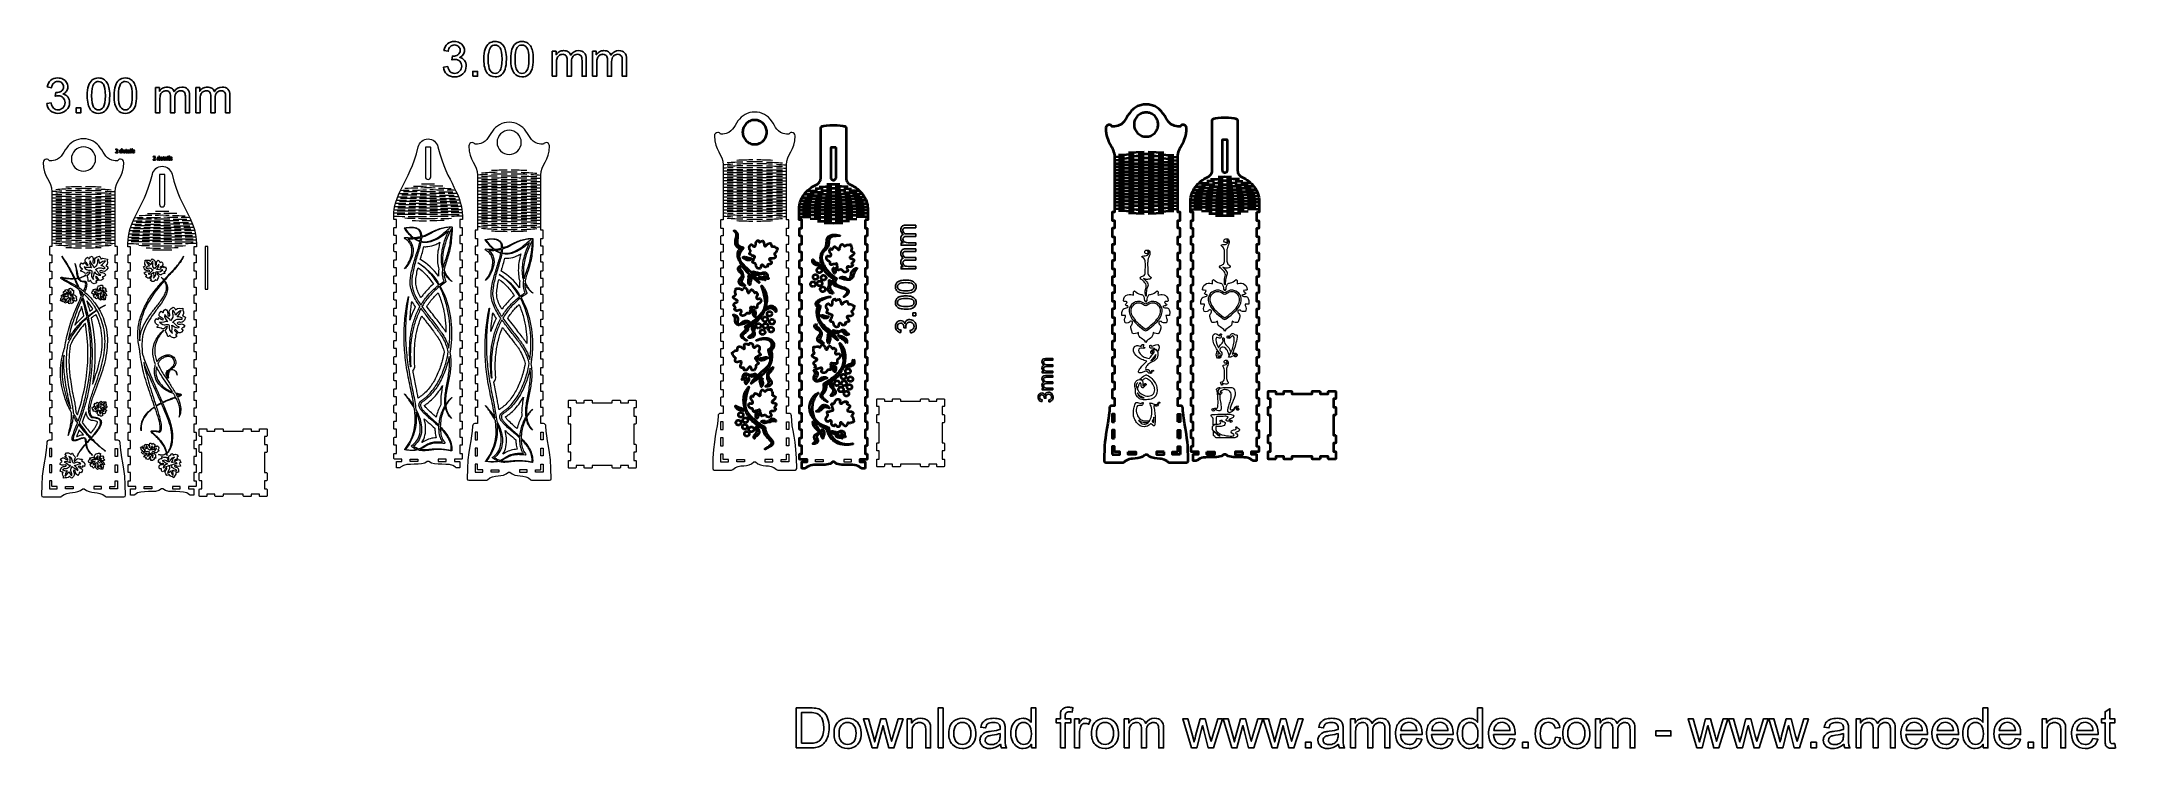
# Model space of a CAD drawing. Header units: millimetres. Extents: x 3373 to 5945, y -463 to 413.
import ezdxf

# ---------------------------------------------------------------- set-up
doc = ezdxf.new("R2010")
doc.units = ezdxf.units.MM
doc.header["$MEASUREMENT"] = 0
doc.layers.add('Layer 1', color=7, linetype='Continuous')

msp = doc.modelspace()

# ---------------------------------------------------------------- linework, layer by layer
at = {"layer": 'Layer 1', "color": 250, "lineweight": 20}
msp.add_lwpolyline([(3576.2334, 106.4087), (3579.2334, 106.4087), (3579.2334, 159.0607), (3576.2334, 159.0607), (3576.2334, 106.4087)], close=True, dxfattribs=at)
at = {"layer": 'Layer 1', "color": 250}
for points, knots in [([(3871.7211, 381.5253), (3871.7211, 381.5253), (3876.9987, 382.245), (3876.9987, 382.245), (3876.9987, 382.245), (3877.5984, 379.2464), (3878.6179, 377.0874), (3880.0573, 375.768), (3880.0573, 375.768), (3881.5566, 374.4486), (3883.2958, 373.7889), (3885.3948, 373.7889), (3885.3948, 373.7889), (3887.9136, 373.7889), (3890.0127, 374.6285), (3891.7519, 376.3677), (3891.7519, 376.3677), (3893.4311, 378.1069), (3894.2707, 380.2059), (3894.2707, 382.7847), (3894.2707, 382.7847), (3894.2707, 385.1836), (3893.491, 387.1627), (3891.8718, 388.782), (3891.8718, 388.782), (3890.3125, 390.3412), (3888.3334, 391.1209), (3885.8746, 391.1209), (3885.8746, 391.1209), (3884.8551, 391.1209), (3883.5956, 390.941), (3882.1563, 390.5212), (3882.1563, 390.5212), (3882.1563, 390.5212), (3882.6961, 395.139), (3882.6961, 395.139), (3882.6961, 395.139), (3883.0559, 395.079), (3883.3557, 395.079), (3883.5956, 395.079), (3883.5956, 395.079), (3885.8146, 395.079), (3887.8537, 395.6788), (3889.6528, 396.8182), (3889.6528, 396.8182), (3891.452, 398.0177), (3892.3516, 399.8169), (3892.3516, 402.2157), (3892.3516, 402.2157), (3892.3516, 404.1948), (3891.6919, 405.7541), (3890.3725, 407.0135), (3890.3725, 407.0135), (3889.0531, 408.3329), (3887.3739, 408.9326), (3885.3348, 408.9326), (3885.3348, 408.9326), (3883.2358, 408.9326), (3881.5566, 408.2729), (3880.1772, 407.0135), (3880.1772, 407.0135), (3878.7979, 405.6941), (3877.9582, 403.715), (3877.5384, 401.1362), (3877.5384, 401.1362), (3877.5384, 401.1362), (3872.2609, 402.0958), (3872.2609, 402.0958), (3872.2609, 402.0958), (3872.9206, 405.6342), (3874.3599, 408.3929), (3876.6389, 410.312), (3876.6389, 410.312), (3878.9178, 412.2911), (3881.7965, 413.2506), (3885.2149, 413.2506), (3885.2149, 413.2506), (3887.5538, 413.2506), (3889.7128, 412.7708), (3891.6319, 411.7513), (3891.6319, 411.7513), (3893.611, 410.7318), (3895.1703, 409.3524), (3896.1898, 407.6732), (3896.1898, 407.6732), (3897.2093, 405.934), (3897.7491, 404.0749), (3897.7491, 402.0958), (3897.7491, 402.0958), (3897.7491, 400.2966), (3897.2693, 398.6174), (3896.2498, 397.0581), (3896.2498, 397.0581), (3895.2902, 395.5588), (3893.7909, 394.3594), (3891.8118, 393.4598), (3891.8118, 393.4598), (3894.3906, 392.8601), (3896.3697, 391.6606), (3897.7491, 389.8015), (3897.7491, 389.8015), (3899.1284, 387.9423), (3899.8481, 385.6634), (3899.8481, 382.8447), (3899.8481, 382.8447), (3899.8481, 379.1264), (3898.4687, 375.9479), (3895.77, 373.3091), (3895.77, 373.3091), (3893.0113, 370.7303), (3889.5329, 369.411), (3885.3948, 369.411), (3885.3948, 369.411), (3881.6165, 369.411), (3878.498, 370.5504), (3875.9792, 372.7694), (3875.9792, 372.7694), (3873.5203, 375.0483), (3872.081, 377.927), (3871.7211, 381.5253)], [0, 0, 0, 0, 0.032258065, 0.032258065, 0.032258065, 0.032258065, 0.064516129, 0.064516129, 0.064516129, 0.064516129, 0.096774194, 0.096774194, 0.096774194, 0.096774194, 0.129032258, 0.129032258, 0.129032258, 0.129032258, 0.161290323, 0.161290323, 0.161290323, 0.161290323, 0.193548387, 0.193548387, 0.193548387, 0.193548387, 0.225806452, 0.225806452, 0.225806452, 0.225806452, 0.258064516, 0.258064516, 0.258064516, 0.258064516, 0.290322581, 0.290322581, 0.290322581, 0.290322581, 0.322580645, 0.322580645, 0.322580645, 0.322580645, 0.35483871, 0.35483871, 0.35483871, 0.35483871, 0.387096774, 0.387096774, 0.387096774, 0.387096774, 0.419354839, 0.419354839, 0.419354839, 0.419354839, 0.451612903, 0.451612903, 0.451612903, 0.451612903, 0.483870968, 0.483870968, 0.483870968, 0.483870968, 0.516129032, 0.516129032, 0.516129032, 0.516129032, 0.548387097, 0.548387097, 0.548387097, 0.548387097, 0.580645161, 0.580645161, 0.580645161, 0.580645161, 0.612903226, 0.612903226, 0.612903226, 0.612903226, 0.64516129, 0.64516129, 0.64516129, 0.64516129, 0.677419355, 0.677419355, 0.677419355, 0.677419355, 0.709677419, 0.709677419, 0.709677419, 0.709677419, 0.741935484, 0.741935484, 0.741935484, 0.741935484, 0.774193548, 0.774193548, 0.774193548, 0.774193548, 0.806451613, 0.806451613, 0.806451613, 0.806451613, 0.838709677, 0.838709677, 0.838709677, 0.838709677, 0.870967742, 0.870967742, 0.870967742, 0.870967742, 0.903225806, 0.903225806, 0.903225806, 0.903225806, 0.935483871, 0.935483871, 0.935483871, 0.935483871, 1, 1, 1, 1]), ([(3921.7379, 391.3008), (3921.7379, 396.3984), (3922.2777, 400.4765), (3923.2972, 403.5951), (3923.2972, 403.5951), (3924.3767, 406.7137), (3925.876, 409.1125), (3927.975, 410.7318), (3927.975, 410.7318), (3930.0141, 412.411), (3932.5929, 413.2506), (3935.7115, 413.2506), (3935.7115, 413.2506), (3937.9904, 413.2506), (3940.0295, 412.7708), (3941.7687, 411.8713), (3941.7687, 411.8713), (3943.5078, 410.9117), (3944.9472, 409.5923), (3946.0867, 407.8531), (3946.0867, 407.8531), (3947.2261, 406.1139), (3948.0657, 403.9549), (3948.7254, 401.4961), (3948.7254, 401.4961), (3949.3851, 398.9772), (3949.685, 395.5588), (3949.685, 391.3008), (3949.685, 391.3008), (3949.685, 386.2631), (3949.1452, 382.185), (3948.1257, 379.1264), (3948.1257, 379.1264), (3947.1062, 376.0079), (3945.5469, 373.609), (3943.5078, 371.9298), (3943.5078, 371.9298), (3941.4688, 370.2506), (3938.83, 369.411), (3935.7115, 369.411), (3935.7115, 369.411), (3931.5734, 369.411), (3928.3349, 370.9102), (3925.996, 373.8489), (3925.996, 373.8489), (3923.1773, 377.4472), (3921.7379, 383.2645), (3921.7379, 391.3008)], [0, 0, 0, 0, 0.076923077, 0.076923077, 0.076923077, 0.076923077, 0.153846154, 0.153846154, 0.153846154, 0.153846154, 0.230769231, 0.230769231, 0.230769231, 0.230769231, 0.307692308, 0.307692308, 0.307692308, 0.307692308, 0.384615385, 0.384615385, 0.384615385, 0.384615385, 0.461538462, 0.461538462, 0.461538462, 0.461538462, 0.538461538, 0.538461538, 0.538461538, 0.538461538, 0.615384615, 0.615384615, 0.615384615, 0.615384615, 0.692307692, 0.692307692, 0.692307692, 0.692307692, 0.769230769, 0.769230769, 0.769230769, 0.769230769, 0.846153846, 0.846153846, 0.846153846, 0.846153846, 1, 1, 1, 1]), ([(3955.0825, 391.3008), (3955.0825, 396.3984), (3955.6223, 400.4765), (3956.6418, 403.5951), (3956.6418, 403.5951), (3957.7213, 406.7137), (3959.2206, 409.1125), (3961.3196, 410.7318), (3961.3196, 410.7318), (3963.3587, 412.411), (3965.9375, 413.2506), (3969.0561, 413.2506), (3969.0561, 413.2506), (3971.335, 413.2506), (3973.3741, 412.7708), (3975.1133, 411.8713), (3975.1133, 411.8713), (3976.8524, 410.9117), (3978.2918, 409.5923), (3979.4313, 407.8531), (3979.4313, 407.8531), (3980.5707, 406.1139), (3981.4103, 403.9549), (3982.07, 401.4961), (3982.07, 401.4961), (3982.7297, 398.9772), (3983.0296, 395.5588), (3983.0296, 391.3008), (3983.0296, 391.3008), (3983.0296, 386.2631), (3982.4898, 382.185), (3981.4703, 379.1264), (3981.4703, 379.1264), (3980.4508, 376.0079), (3978.8915, 373.609), (3976.8524, 371.9298), (3976.8524, 371.9298), (3974.8134, 370.2506), (3972.1746, 369.411), (3969.0561, 369.411), (3969.0561, 369.411), (3964.918, 369.411), (3961.6795, 370.9102), (3959.3406, 373.8489), (3959.3406, 373.8489), (3956.5219, 377.4472), (3955.0825, 383.2645), (3955.0825, 391.3008)], [0, 0, 0, 0, 0.076923077, 0.076923077, 0.076923077, 0.076923077, 0.153846154, 0.153846154, 0.153846154, 0.153846154, 0.230769231, 0.230769231, 0.230769231, 0.230769231, 0.307692308, 0.307692308, 0.307692308, 0.307692308, 0.384615385, 0.384615385, 0.384615385, 0.384615385, 0.461538462, 0.461538462, 0.461538462, 0.461538462, 0.538461538, 0.538461538, 0.538461538, 0.538461538, 0.615384615, 0.615384615, 0.615384615, 0.615384615, 0.692307692, 0.692307692, 0.692307692, 0.692307692, 0.769230769, 0.769230769, 0.769230769, 0.769230769, 0.846153846, 0.846153846, 0.846153846, 0.846153846, 1, 1, 1, 1]), ([(3927.1354, 391.3008), (3927.1354, 384.2241), (3927.975, 379.5462), (3929.5943, 377.2073), (3929.5943, 377.2073), (3931.2735, 374.8684), (3933.3126, 373.7289), (3935.7115, 373.7289), (3935.7115, 373.7289), (3938.1103, 373.7289), (3940.1494, 374.9284), (3941.8286, 377.2073), (3941.8286, 377.2073), (3943.4479, 379.5462), (3944.2875, 384.284), (3944.2875, 391.3008), (3944.2875, 391.3008), (3944.2875, 398.3775), (3943.4479, 403.0554), (3941.8286, 405.3943), (3941.8286, 405.3943), (3940.2094, 407.7332), (3938.1103, 408.8727), (3935.6515, 408.8727), (3935.6515, 408.8727), (3933.2526, 408.8727), (3931.2735, 407.8531), (3929.8342, 405.8141), (3929.8342, 405.8141), (3928.035, 403.1753), (3927.1354, 398.3775), (3927.1354, 391.3008)], [0, 0, 0, 0, 0.111111111, 0.111111111, 0.111111111, 0.111111111, 0.222222222, 0.222222222, 0.222222222, 0.222222222, 0.333333333, 0.333333333, 0.333333333, 0.333333333, 0.444444444, 0.444444444, 0.444444444, 0.444444444, 0.555555556, 0.555555556, 0.555555556, 0.555555556, 0.666666667, 0.666666667, 0.666666667, 0.666666667, 0.777777778, 0.777777778, 0.777777778, 0.777777778, 1, 1, 1, 1]), ([(3960.48, 391.3008), (3960.48, 384.2241), (3961.3196, 379.5462), (3962.9389, 377.2073), (3962.9389, 377.2073), (3964.6181, 374.8684), (3966.6572, 373.7289), (3969.0561, 373.7289), (3969.0561, 373.7289), (3971.4549, 373.7289), (3973.494, 374.9284), (3975.1732, 377.2073), (3975.1732, 377.2073), (3976.7925, 379.5462), (3977.6321, 384.284), (3977.6321, 391.3008), (3977.6321, 391.3008), (3977.6321, 398.3775), (3976.7925, 403.0554), (3975.1732, 405.3943), (3975.1732, 405.3943), (3973.554, 407.7332), (3971.4549, 408.8727), (3968.9961, 408.8727), (3968.9961, 408.8727), (3966.5972, 408.8727), (3964.6181, 407.8531), (3963.1788, 405.8141), (3963.1788, 405.8141), (3961.3796, 403.1753), (3960.48, 398.3775), (3960.48, 391.3008)], [0, 0, 0, 0, 0.111111111, 0.111111111, 0.111111111, 0.111111111, 0.222222222, 0.222222222, 0.222222222, 0.222222222, 0.333333333, 0.333333333, 0.333333333, 0.333333333, 0.444444444, 0.444444444, 0.444444444, 0.444444444, 0.555555556, 0.555555556, 0.555555556, 0.555555556, 0.666666667, 0.666666667, 0.666666667, 0.666666667, 0.777777778, 0.777777778, 0.777777778, 0.777777778, 1, 1, 1, 1]), ([(4006.5388, 370.1307), (4006.5388, 370.1307), (4006.5388, 401.2562), (4006.5388, 401.2562), (4006.5388, 401.2562), (4006.5388, 401.2562), (4011.2766, 401.2562), (4011.2766, 401.2562), (4011.2766, 401.2562), (4011.2766, 401.2562), (4011.2766, 396.8782), (4011.2766, 396.8782), (4011.2766, 396.8782), (4012.2361, 398.3775), (4013.5555, 399.6369), (4015.1748, 400.5365), (4015.1748, 400.5365), (4016.794, 401.4361), (4018.6532, 401.9159), (4020.6922, 401.9159), (4020.6922, 401.9159), (4022.9712, 401.9159), (4024.8903, 401.4361), (4026.3296, 400.4765), (4026.3296, 400.4765), (4027.8289, 399.517), (4028.8484, 398.1976), (4029.4482, 396.4584), (4029.4482, 396.4584), (4031.967, 400.1167), (4035.1455, 401.9159), (4039.1037, 401.9159), (4039.1037, 401.9159), (4042.2222, 401.9159), (4044.6211, 401.0763), (4046.2404, 399.3371), (4046.2404, 399.3371), (4047.9195, 397.6579), (4048.7591, 395.0191), (4048.7591, 391.4807), (4048.7591, 391.4807), (4048.7591, 391.4807), (4048.7591, 370.1307), (4048.7591, 370.1307), (4048.7591, 370.1307), (4048.7591, 370.1307), (4043.4817, 370.1307), (4043.4817, 370.1307), (4043.4817, 370.1307), (4043.4817, 370.1307), (4043.4817, 389.7415), (4043.4817, 389.7415), (4043.4817, 389.7415), (4043.4817, 391.8405), (4043.3017, 393.3398), (4042.9419, 394.2994), (4042.9419, 394.2994), (4042.642, 395.199), (4041.9823, 395.9187), (4041.0828, 396.5184), (4041.0828, 396.5184), (4040.1832, 397.0581), (4039.1637, 397.358), (4037.9042, 397.358), (4037.9042, 397.358), (4035.7452, 397.358), (4033.8861, 396.6383), (4032.4468, 395.199), (4032.4468, 395.199), (4031.0074, 393.6997), (4030.2878, 391.4207), (4030.2878, 388.1822), (4030.2878, 388.1822), (4030.2878, 388.1822), (4030.2878, 370.1307), (4030.2878, 370.1307), (4030.2878, 370.1307), (4030.2878, 370.1307), (4025.0102, 370.1307), (4025.0102, 370.1307), (4025.0102, 370.1307), (4025.0102, 370.1307), (4025.0102, 390.3412), (4025.0102, 390.3412), (4025.0102, 390.3412), (4025.0102, 392.6802), (4024.5904, 394.4193), (4023.7508, 395.6188), (4023.7508, 395.6188), (4022.8512, 396.7583), (4021.4718, 397.358), (4019.4928, 397.358), (4019.4928, 397.358), (4018.0534, 397.358), (4016.6741, 396.9982), (4015.4147, 396.2185), (4015.4147, 396.2185), (4014.1552, 395.4389), (4013.2557, 394.2994), (4012.6559, 392.7401), (4012.6559, 392.7401), (4012.1162, 391.2408), (4011.8163, 389.0818), (4011.8163, 386.2631), (4011.8163, 386.2631), (4011.8163, 386.2631), (4011.8163, 370.1307), (4011.8163, 370.1307), (4011.8163, 370.1307), (4011.8163, 370.1307), (4006.5388, 370.1307), (4006.5388, 370.1307)], [0, 0, 0, 0, 0.034482759, 0.034482759, 0.034482759, 0.034482759, 0.068965517, 0.068965517, 0.068965517, 0.068965517, 0.103448276, 0.103448276, 0.103448276, 0.103448276, 0.137931034, 0.137931034, 0.137931034, 0.137931034, 0.172413793, 0.172413793, 0.172413793, 0.172413793, 0.206896552, 0.206896552, 0.206896552, 0.206896552, 0.24137931, 0.24137931, 0.24137931, 0.24137931, 0.275862069, 0.275862069, 0.275862069, 0.275862069, 0.310344828, 0.310344828, 0.310344828, 0.310344828, 0.344827586, 0.344827586, 0.344827586, 0.344827586, 0.379310345, 0.379310345, 0.379310345, 0.379310345, 0.413793103, 0.413793103, 0.413793103, 0.413793103, 0.448275862, 0.448275862, 0.448275862, 0.448275862, 0.482758621, 0.482758621, 0.482758621, 0.482758621, 0.517241379, 0.517241379, 0.517241379, 0.517241379, 0.551724138, 0.551724138, 0.551724138, 0.551724138, 0.586206897, 0.586206897, 0.586206897, 0.586206897, 0.620689655, 0.620689655, 0.620689655, 0.620689655, 0.655172414, 0.655172414, 0.655172414, 0.655172414, 0.689655172, 0.689655172, 0.689655172, 0.689655172, 0.724137931, 0.724137931, 0.724137931, 0.724137931, 0.75862069, 0.75862069, 0.75862069, 0.75862069, 0.793103448, 0.793103448, 0.793103448, 0.793103448, 0.827586207, 0.827586207, 0.827586207, 0.827586207, 0.862068966, 0.862068966, 0.862068966, 0.862068966, 0.896551724, 0.896551724, 0.896551724, 0.896551724, 0.931034483, 0.931034483, 0.931034483, 0.931034483, 1, 1, 1, 1]), ([(4056.4956, 370.1307), (4056.4956, 370.1307), (4056.4956, 401.2562), (4056.4956, 401.2562), (4056.4956, 401.2562), (4056.4956, 401.2562), (4061.2334, 401.2562), (4061.2334, 401.2562), (4061.2334, 401.2562), (4061.2334, 401.2562), (4061.2334, 396.8782), (4061.2334, 396.8782), (4061.2334, 396.8782), (4062.1929, 398.3775), (4063.5123, 399.6369), (4065.1316, 400.5365), (4065.1316, 400.5365), (4066.7508, 401.4361), (4068.61, 401.9159), (4070.649, 401.9159), (4070.649, 401.9159), (4072.928, 401.9159), (4074.8471, 401.4361), (4076.2864, 400.4765), (4076.2864, 400.4765), (4077.7857, 399.517), (4078.8052, 398.1976), (4079.405, 396.4584), (4079.405, 396.4584), (4081.9238, 400.1167), (4085.1023, 401.9159), (4089.0605, 401.9159), (4089.0605, 401.9159), (4092.179, 401.9159), (4094.5779, 401.0763), (4096.1972, 399.3371), (4096.1972, 399.3371), (4097.8764, 397.6579), (4098.716, 395.0191), (4098.716, 391.4807), (4098.716, 391.4807), (4098.716, 391.4807), (4098.716, 370.1307), (4098.716, 370.1307), (4098.716, 370.1307), (4098.716, 370.1307), (4093.4385, 370.1307), (4093.4385, 370.1307), (4093.4385, 370.1307), (4093.4385, 370.1307), (4093.4385, 389.7415), (4093.4385, 389.7415), (4093.4385, 389.7415), (4093.4385, 391.8405), (4093.2585, 393.3398), (4092.8987, 394.2994), (4092.8987, 394.2994), (4092.5988, 395.199), (4091.9391, 395.9187), (4091.0396, 396.5184), (4091.0396, 396.5184), (4090.14, 397.0581), (4089.1205, 397.358), (4087.861, 397.358), (4087.861, 397.358), (4085.702, 397.358), (4083.8429, 396.6383), (4082.4036, 395.199), (4082.4036, 395.199), (4080.9642, 393.6997), (4080.2446, 391.4207), (4080.2446, 388.1822), (4080.2446, 388.1822), (4080.2446, 388.1822), (4080.2446, 370.1307), (4080.2446, 370.1307), (4080.2446, 370.1307), (4080.2446, 370.1307), (4074.967, 370.1307), (4074.967, 370.1307), (4074.967, 370.1307), (4074.967, 370.1307), (4074.967, 390.3412), (4074.967, 390.3412), (4074.967, 390.3412), (4074.967, 392.6802), (4074.5472, 394.4193), (4073.7076, 395.6188), (4073.7076, 395.6188), (4072.808, 396.7583), (4071.4286, 397.358), (4069.4496, 397.358), (4069.4496, 397.358), (4068.0102, 397.358), (4066.6309, 396.9982), (4065.3715, 396.2185), (4065.3715, 396.2185), (4064.112, 395.4389), (4063.2125, 394.2994), (4062.6127, 392.7401), (4062.6127, 392.7401), (4062.073, 391.2408), (4061.7731, 389.0818), (4061.7731, 386.2631), (4061.7731, 386.2631), (4061.7731, 386.2631), (4061.7731, 370.1307), (4061.7731, 370.1307), (4061.7731, 370.1307), (4061.7731, 370.1307), (4056.4956, 370.1307), (4056.4956, 370.1307)], [0, 0, 0, 0, 0.034482759, 0.034482759, 0.034482759, 0.034482759, 0.068965517, 0.068965517, 0.068965517, 0.068965517, 0.103448276, 0.103448276, 0.103448276, 0.103448276, 0.137931034, 0.137931034, 0.137931034, 0.137931034, 0.172413793, 0.172413793, 0.172413793, 0.172413793, 0.206896552, 0.206896552, 0.206896552, 0.206896552, 0.24137931, 0.24137931, 0.24137931, 0.24137931, 0.275862069, 0.275862069, 0.275862069, 0.275862069, 0.310344828, 0.310344828, 0.310344828, 0.310344828, 0.344827586, 0.344827586, 0.344827586, 0.344827586, 0.379310345, 0.379310345, 0.379310345, 0.379310345, 0.413793103, 0.413793103, 0.413793103, 0.413793103, 0.448275862, 0.448275862, 0.448275862, 0.448275862, 0.482758621, 0.482758621, 0.482758621, 0.482758621, 0.517241379, 0.517241379, 0.517241379, 0.517241379, 0.551724138, 0.551724138, 0.551724138, 0.551724138, 0.586206897, 0.586206897, 0.586206897, 0.586206897, 0.620689655, 0.620689655, 0.620689655, 0.620689655, 0.655172414, 0.655172414, 0.655172414, 0.655172414, 0.689655172, 0.689655172, 0.689655172, 0.689655172, 0.724137931, 0.724137931, 0.724137931, 0.724137931, 0.75862069, 0.75862069, 0.75862069, 0.75862069, 0.793103448, 0.793103448, 0.793103448, 0.793103448, 0.827586207, 0.827586207, 0.827586207, 0.827586207, 0.862068966, 0.862068966, 0.862068966, 0.862068966, 0.896551724, 0.896551724, 0.896551724, 0.896551724, 0.931034483, 0.931034483, 0.931034483, 0.931034483, 1, 1, 1, 1]), ([(3379.8142, 336.3216), (3379.8142, 336.3216), (3385.0918, 337.0413), (3385.0918, 337.0413), (3385.0918, 337.0413), (3385.7015, 334.0427), (3386.721, 331.8837), (3388.1704, 330.5643), (3388.1704, 330.5643), (3389.6197, 329.2449), (3391.3989, 328.5852), (3393.5079, 328.5852), (3393.5079, 328.5852), (3396.0067, 328.5852), (3398.1157, 329.4448), (3399.815, 331.164), (3399.815, 331.164), (3401.5142, 332.8832), (3402.3638, 335.0122), (3402.3638, 337.551), (3402.3638, 337.551), (3402.3638, 339.9699), (3401.5741, 341.969), (3399.9849, 343.5483), (3399.9849, 343.5483), (3398.4056, 345.1175), (3396.3965, 345.9072), (3393.9477, 345.9072), (3393.9477, 345.9072), (3392.9481, 345.9072), (3391.7087, 345.7073), (3390.2194, 345.3174), (3390.2194, 345.3174), (3390.2194, 345.3174), (3390.8091, 349.9353), (3390.8091, 349.9353), (3390.8091, 349.9353), (3391.159, 349.8953), (3391.4488, 349.8753), (3391.6587, 349.8753), (3391.6587, 349.8753), (3393.9177, 349.8753), (3395.9368, 350.4651), (3397.7459, 351.6345), (3397.7459, 351.6345), (3399.5451, 352.804), (3400.4447, 354.6031), (3400.4447, 357.032), (3400.4447, 357.032), (3400.4447, 358.9611), (3399.785, 360.5604), (3398.4756, 361.8298), (3398.4756, 361.8298), (3397.1662, 363.0992), (3395.477, 363.7289), (3393.4079, 363.7289), (3393.4079, 363.7289), (3391.3489, 363.7289), (3389.6397, 363.0792), (3388.2703, 361.7798), (3388.2703, 361.7798), (3386.9009, 360.4804), (3386.0214, 358.5313), (3385.6315, 355.9325), (3385.6315, 355.9325), (3385.6315, 355.9325), (3380.354, 356.8921), (3380.354, 356.8921), (3380.354, 356.8921), (3381.0037, 360.4304), (3382.463, 363.1792), (3384.7519, 365.1283), (3384.7519, 365.1283), (3387.0309, 367.0774), (3389.8796, 368.0469), (3393.278, 368.0469), (3393.278, 368.0469), (3395.6169, 368.0469), (3397.7759, 367.5471), (3399.745, 366.5376), (3399.745, 366.5376), (3401.7241, 365.5381), (3403.2334, 364.1687), (3404.2729, 362.4395), (3404.2729, 362.4395), (3405.3224, 360.7003), (3405.8422, 358.8612), (3405.8422, 356.9121), (3405.8422, 356.9121), (3405.8422, 355.0629), (3405.3424, 353.3837), (3404.3529, 351.8644), (3404.3529, 351.8644), (3403.3533, 350.3451), (3401.874, 349.1357), (3399.9249, 348.2361), (3399.9249, 348.2361), (3402.4637, 347.6564), (3404.4328, 346.4369), (3405.8422, 344.5878), (3405.8422, 344.5878), (3407.2415, 342.7486), (3407.9412, 340.4297), (3407.9412, 337.661), (3407.9412, 337.661), (3407.9412, 333.9127), (3406.5718, 330.7242), (3403.8431, 328.1154), (3403.8431, 328.1154), (3401.1044, 325.5066), (3397.646, 324.2072), (3393.4679, 324.2072), (3393.4679, 324.2072), (3389.6997, 324.2072), (3386.5711, 325.3367), (3384.0823, 327.5857), (3384.0823, 327.5857), (3381.5834, 329.8346), (3380.1641, 332.7433), (3379.8142, 336.3216)], [0, 0, 0, 0, 0.032258065, 0.032258065, 0.032258065, 0.032258065, 0.064516129, 0.064516129, 0.064516129, 0.064516129, 0.096774194, 0.096774194, 0.096774194, 0.096774194, 0.129032258, 0.129032258, 0.129032258, 0.129032258, 0.161290323, 0.161290323, 0.161290323, 0.161290323, 0.193548387, 0.193548387, 0.193548387, 0.193548387, 0.225806452, 0.225806452, 0.225806452, 0.225806452, 0.258064516, 0.258064516, 0.258064516, 0.258064516, 0.290322581, 0.290322581, 0.290322581, 0.290322581, 0.322580645, 0.322580645, 0.322580645, 0.322580645, 0.35483871, 0.35483871, 0.35483871, 0.35483871, 0.387096774, 0.387096774, 0.387096774, 0.387096774, 0.419354839, 0.419354839, 0.419354839, 0.419354839, 0.451612903, 0.451612903, 0.451612903, 0.451612903, 0.483870968, 0.483870968, 0.483870968, 0.483870968, 0.516129032, 0.516129032, 0.516129032, 0.516129032, 0.548387097, 0.548387097, 0.548387097, 0.548387097, 0.580645161, 0.580645161, 0.580645161, 0.580645161, 0.612903226, 0.612903226, 0.612903226, 0.612903226, 0.64516129, 0.64516129, 0.64516129, 0.64516129, 0.677419355, 0.677419355, 0.677419355, 0.677419355, 0.709677419, 0.709677419, 0.709677419, 0.709677419, 0.741935484, 0.741935484, 0.741935484, 0.741935484, 0.774193548, 0.774193548, 0.774193548, 0.774193548, 0.806451613, 0.806451613, 0.806451613, 0.806451613, 0.838709677, 0.838709677, 0.838709677, 0.838709677, 0.870967742, 0.870967742, 0.870967742, 0.870967742, 0.903225806, 0.903225806, 0.903225806, 0.903225806, 0.935483871, 0.935483871, 0.935483871, 0.935483871, 1, 1, 1, 1]), ([(3429.8309, 346.1171), (3429.8309, 351.1847), (3430.3507, 355.2828), (3431.3902, 358.3814), (3431.3902, 358.3814), (3432.4397, 361.49), (3433.989, 363.8788), (3436.0481, 365.5481), (3436.0481, 365.5481), (3438.0971, 367.2173), (3440.6859, 368.0469), (3443.8045, 368.0469), (3443.8045, 368.0469), (3446.1034, 368.0469), (3448.1225, 367.5871), (3449.8716, 366.6576), (3449.8716, 366.6576), (3451.6108, 365.728), (3453.0502, 364.3886), (3454.1697, 362.6394), (3454.1697, 362.6394), (3455.2891, 360.9002), (3456.1687, 358.7712), (3456.8084, 356.2624), (3456.8084, 356.2624), (3457.4581, 353.7535), (3457.778, 350.3651), (3457.778, 346.1171), (3457.778, 346.1171), (3457.778, 341.0794), (3457.2582, 337.0013), (3456.2287, 333.9027), (3456.2287, 333.9027), (3455.1992, 330.7942), (3453.6499, 328.4053), (3451.5908, 326.7261), (3451.5908, 326.7261), (3449.5418, 325.0468), (3446.943, 324.2072), (3443.8045, 324.2072), (3443.8045, 324.2072), (3439.6764, 324.2072), (3436.4279, 325.6766), (3434.069, 328.6252), (3434.069, 328.6252), (3431.2403, 332.2235), (3429.8309, 338.0508), (3429.8309, 346.1171)], [0, 0, 0, 0, 0.076923077, 0.076923077, 0.076923077, 0.076923077, 0.153846154, 0.153846154, 0.153846154, 0.153846154, 0.230769231, 0.230769231, 0.230769231, 0.230769231, 0.307692308, 0.307692308, 0.307692308, 0.307692308, 0.384615385, 0.384615385, 0.384615385, 0.384615385, 0.461538462, 0.461538462, 0.461538462, 0.461538462, 0.538461538, 0.538461538, 0.538461538, 0.538461538, 0.615384615, 0.615384615, 0.615384615, 0.615384615, 0.692307692, 0.692307692, 0.692307692, 0.692307692, 0.769230769, 0.769230769, 0.769230769, 0.769230769, 0.846153846, 0.846153846, 0.846153846, 0.846153846, 1, 1, 1, 1]), ([(3435.2284, 346.0971), (3435.2284, 339.0304), (3436.0481, 334.3325), (3437.6973, 332.0136), (3437.6973, 332.0136), (3439.3465, 329.6847), (3441.3856, 328.5252), (3443.8045, 328.5252), (3443.8045, 328.5252), (3446.2233, 328.5252), (3448.2624, 329.6947), (3449.9116, 332.0236), (3449.9116, 332.0236), (3451.5609, 334.3625), (3452.3805, 339.0504), (3452.3805, 346.0971), (3452.3805, 346.0971), (3452.3805, 353.1638), (3451.5609, 357.8616), (3449.9116, 360.1806), (3449.9116, 360.1806), (3448.2724, 362.5095), (3446.2133, 363.6689), (3443.7445, 363.6689), (3443.7445, 363.6689), (3441.3256, 363.6689), (3439.3865, 362.6394), (3437.9372, 360.5904), (3437.9372, 360.5904), (3436.128, 357.9816), (3435.2284, 353.1438), (3435.2284, 346.0971)], [0, 0, 0, 0, 0.111111111, 0.111111111, 0.111111111, 0.111111111, 0.222222222, 0.222222222, 0.222222222, 0.222222222, 0.333333333, 0.333333333, 0.333333333, 0.333333333, 0.444444444, 0.444444444, 0.444444444, 0.444444444, 0.555555556, 0.555555556, 0.555555556, 0.555555556, 0.666666667, 0.666666667, 0.666666667, 0.666666667, 0.777777778, 0.777777778, 0.777777778, 0.777777778, 1, 1, 1, 1]), ([(3463.1854, 346.1171), (3463.1854, 351.1847), (3463.7052, 355.2828), (3464.7447, 358.3814), (3464.7447, 358.3814), (3465.7942, 361.49), (3467.3435, 363.8788), (3469.4026, 365.5481), (3469.4026, 365.5481), (3471.4516, 367.2173), (3474.0404, 368.0469), (3477.159, 368.0469), (3477.159, 368.0469), (3479.4579, 368.0469), (3481.477, 367.5871), (3483.2261, 366.6576), (3483.2261, 366.6576), (3484.9653, 365.728), (3486.4047, 364.3886), (3487.5242, 362.6394), (3487.5242, 362.6394), (3488.6436, 360.9002), (3489.5232, 358.7712), (3490.1629, 356.2624), (3490.1629, 356.2624), (3490.8126, 353.7535), (3491.1325, 350.3651), (3491.1325, 346.1171), (3491.1325, 346.1171), (3491.1325, 341.0794), (3490.6127, 337.0013), (3489.5832, 333.9027), (3489.5832, 333.9027), (3488.5537, 330.7942), (3487.0044, 328.4053), (3484.9453, 326.7261), (3484.9453, 326.7261), (3482.8963, 325.0468), (3480.2975, 324.2072), (3477.159, 324.2072), (3477.159, 324.2072), (3473.0309, 324.2072), (3469.7824, 325.6766), (3467.4235, 328.6252), (3467.4235, 328.6252), (3464.5948, 332.2235), (3463.1854, 338.0508), (3463.1854, 346.1171)], [0, 0, 0, 0, 0.076923077, 0.076923077, 0.076923077, 0.076923077, 0.153846154, 0.153846154, 0.153846154, 0.153846154, 0.230769231, 0.230769231, 0.230769231, 0.230769231, 0.307692308, 0.307692308, 0.307692308, 0.307692308, 0.384615385, 0.384615385, 0.384615385, 0.384615385, 0.461538462, 0.461538462, 0.461538462, 0.461538462, 0.538461538, 0.538461538, 0.538461538, 0.538461538, 0.615384615, 0.615384615, 0.615384615, 0.615384615, 0.692307692, 0.692307692, 0.692307692, 0.692307692, 0.769230769, 0.769230769, 0.769230769, 0.769230769, 0.846153846, 0.846153846, 0.846153846, 0.846153846, 1, 1, 1, 1]), ([(3468.5829, 346.0971), (3468.5829, 339.0304), (3469.4026, 334.3325), (3471.0518, 332.0136), (3471.0518, 332.0136), (3472.701, 329.6847), (3474.7401, 328.5252), (3477.159, 328.5252), (3477.159, 328.5252), (3479.5778, 328.5252), (3481.6169, 329.6947), (3483.2661, 332.0236), (3483.2661, 332.0236), (3484.9154, 334.3625), (3485.735, 339.0504), (3485.735, 346.0971), (3485.735, 346.0971), (3485.735, 353.1638), (3484.9154, 357.8616), (3483.2661, 360.1806), (3483.2661, 360.1806), (3481.6269, 362.5095), (3479.5678, 363.6689), (3477.099, 363.6689), (3477.099, 363.6689), (3474.6801, 363.6689), (3472.741, 362.6394), (3471.2917, 360.5904), (3471.2917, 360.5904), (3469.4825, 357.9816), (3468.5829, 353.1438), (3468.5829, 346.0971)], [0, 0, 0, 0, 0.111111111, 0.111111111, 0.111111111, 0.111111111, 0.222222222, 0.222222222, 0.222222222, 0.222222222, 0.333333333, 0.333333333, 0.333333333, 0.333333333, 0.444444444, 0.444444444, 0.444444444, 0.444444444, 0.555555556, 0.555555556, 0.555555556, 0.555555556, 0.666666667, 0.666666667, 0.666666667, 0.666666667, 0.777777778, 0.777777778, 0.777777778, 0.777777778, 1, 1, 1, 1]), ([(3908.0043, 370.1307), (3908.0043, 370.1307), (3908.0043, 376.1278), (3908.0043, 376.1278), (3908.0043, 376.1278), (3908.0043, 376.1278), (3914.0015, 376.1278), (3914.0015, 376.1278), (3914.0015, 376.1278), (3914.0015, 376.1278), (3914.0015, 370.1307), (3914.0015, 370.1307), (3914.0015, 370.1307), (3914.0015, 370.1307), (3908.0043, 370.1307), (3908.0043, 370.1307)], [0, 0, 0, 0, 0.2, 0.2, 0.2, 0.2, 0.4, 0.4, 0.4, 0.4, 0.6, 0.6, 0.6, 0.6, 1, 1, 1, 1]), ([(3514.6415, 324.9269), (3514.6415, 324.9269), (3514.6415, 356.0525), (3514.6415, 356.0525), (3514.6415, 356.0525), (3514.6415, 356.0525), (3519.3793, 356.0525), (3519.3793, 356.0525), (3519.3793, 356.0525), (3519.3793, 356.0525), (3519.3793, 351.6545), (3519.3793, 351.6545), (3519.3793, 351.6545), (3520.3488, 353.1738), (3521.6482, 354.4032), (3523.2675, 355.3228), (3523.2675, 355.3228), (3524.8867, 356.2524), (3526.7259, 356.7122), (3528.7949, 356.7122), (3528.7949, 356.7122), (3531.0938, 356.7122), (3532.983, 356.2324), (3534.4523, 355.2828), (3534.4523, 355.2828), (3535.9216, 354.3233), (3536.9611, 352.9939), (3537.5608, 351.2747), (3537.5608, 351.2747), (3540.0397, 354.903), (3543.2482, 356.7122), (3547.2064, 356.7122), (3547.2064, 356.7122), (3550.3049, 356.7122), (3552.6938, 355.8626), (3554.3531, 354.1534), (3554.3531, 354.1534), (3556.0223, 352.4441), (3556.8619, 349.8154), (3556.8619, 346.267), (3556.8619, 346.267), (3556.8619, 346.267), (3556.8619, 324.9269), (3556.8619, 324.9269), (3556.8619, 324.9269), (3556.8619, 324.9269), (3551.5843, 324.9269), (3551.5843, 324.9269), (3551.5843, 324.9269), (3551.5843, 324.9269), (3551.5843, 344.5178), (3551.5843, 344.5178), (3551.5843, 344.5178), (3551.5843, 346.6168), (3551.4044, 348.1361), (3551.0646, 349.0657), (3551.0646, 349.0657), (3550.7247, 349.9953), (3550.105, 350.7349), (3549.1954, 351.3047), (3549.1954, 351.3047), (3548.2959, 351.8744), (3547.2364, 352.1543), (3546.0269, 352.1543), (3546.0269, 352.1543), (3543.8279, 352.1543), (3542.0088, 351.4246), (3540.5595, 349.9753), (3540.5595, 349.9753), (3539.1101, 348.516), (3538.3905, 346.187), (3538.3905, 342.9885), (3538.3905, 342.9885), (3538.3905, 342.9885), (3538.3905, 324.9269), (3538.3905, 324.9269), (3538.3905, 324.9269), (3538.3905, 324.9269), (3533.1129, 324.9269), (3533.1129, 324.9269), (3533.1129, 324.9269), (3533.1129, 324.9269), (3533.1129, 345.1275), (3533.1129, 345.1275), (3533.1129, 345.1275), (3533.1129, 347.4665), (3532.6831, 349.2256), (3531.8235, 350.3951), (3531.8235, 350.3951), (3530.9639, 351.5646), (3529.5546, 352.1543), (3527.6055, 352.1543), (3527.6055, 352.1543), (3526.1261, 352.1543), (3524.7568, 351.7645), (3523.4974, 350.9848), (3523.4974, 350.9848), (3522.2379, 350.2052), (3521.3284, 349.0657), (3520.7586, 347.5564), (3520.7586, 347.5564), (3520.1989, 346.0571), (3519.919, 343.8881), (3519.919, 341.0594), (3519.919, 341.0594), (3519.919, 341.0594), (3519.919, 324.9269), (3519.919, 324.9269), (3519.919, 324.9269), (3519.919, 324.9269), (3514.6415, 324.9269), (3514.6415, 324.9269)], [0, 0, 0, 0, 0.034482759, 0.034482759, 0.034482759, 0.034482759, 0.068965517, 0.068965517, 0.068965517, 0.068965517, 0.103448276, 0.103448276, 0.103448276, 0.103448276, 0.137931034, 0.137931034, 0.137931034, 0.137931034, 0.172413793, 0.172413793, 0.172413793, 0.172413793, 0.206896552, 0.206896552, 0.206896552, 0.206896552, 0.24137931, 0.24137931, 0.24137931, 0.24137931, 0.275862069, 0.275862069, 0.275862069, 0.275862069, 0.310344828, 0.310344828, 0.310344828, 0.310344828, 0.344827586, 0.344827586, 0.344827586, 0.344827586, 0.379310345, 0.379310345, 0.379310345, 0.379310345, 0.413793103, 0.413793103, 0.413793103, 0.413793103, 0.448275862, 0.448275862, 0.448275862, 0.448275862, 0.482758621, 0.482758621, 0.482758621, 0.482758621, 0.517241379, 0.517241379, 0.517241379, 0.517241379, 0.551724138, 0.551724138, 0.551724138, 0.551724138, 0.586206897, 0.586206897, 0.586206897, 0.586206897, 0.620689655, 0.620689655, 0.620689655, 0.620689655, 0.655172414, 0.655172414, 0.655172414, 0.655172414, 0.689655172, 0.689655172, 0.689655172, 0.689655172, 0.724137931, 0.724137931, 0.724137931, 0.724137931, 0.75862069, 0.75862069, 0.75862069, 0.75862069, 0.793103448, 0.793103448, 0.793103448, 0.793103448, 0.827586207, 0.827586207, 0.827586207, 0.827586207, 0.862068966, 0.862068966, 0.862068966, 0.862068966, 0.896551724, 0.896551724, 0.896551724, 0.896551724, 0.931034483, 0.931034483, 0.931034483, 0.931034483, 1, 1, 1, 1]), ([(3564.5983, 324.9269), (3564.5983, 324.9269), (3564.5983, 356.0525), (3564.5983, 356.0525), (3564.5983, 356.0525), (3564.5983, 356.0525), (3569.3361, 356.0525), (3569.3361, 356.0525), (3569.3361, 356.0525), (3569.3361, 356.0525), (3569.3361, 351.6545), (3569.3361, 351.6545), (3569.3361, 351.6545), (3570.3056, 353.1738), (3571.605, 354.4032), (3573.2243, 355.3228), (3573.2243, 355.3228), (3574.8435, 356.2524), (3576.6827, 356.7122), (3578.7517, 356.7122), (3578.7517, 356.7122), (3581.0506, 356.7122), (3582.9398, 356.2324), (3584.4091, 355.2828), (3584.4091, 355.2828), (3585.8784, 354.3233), (3586.9179, 352.9939), (3587.5176, 351.2747), (3587.5176, 351.2747), (3589.9965, 354.903), (3593.205, 356.7122), (3597.1632, 356.7122), (3597.1632, 356.7122), (3600.2617, 356.7122), (3602.6506, 355.8626), (3604.3099, 354.1534), (3604.3099, 354.1534), (3605.9791, 352.4441), (3606.8186, 349.8154), (3606.8186, 346.267), (3606.8186, 346.267), (3606.8186, 346.267), (3606.8186, 324.9269), (3606.8186, 324.9269), (3606.8186, 324.9269), (3606.8186, 324.9269), (3601.5411, 324.9269), (3601.5411, 324.9269), (3601.5411, 324.9269), (3601.5411, 324.9269), (3601.5411, 344.5178), (3601.5411, 344.5178), (3601.5411, 344.5178), (3601.5411, 346.6168), (3601.3612, 348.1361), (3601.0214, 349.0657), (3601.0214, 349.0657), (3600.6815, 349.9953), (3600.0618, 350.7349), (3599.1522, 351.3047), (3599.1522, 351.3047), (3598.2527, 351.8744), (3597.1932, 352.1543), (3595.9837, 352.1543), (3595.9837, 352.1543), (3593.7847, 352.1543), (3591.9656, 351.4246), (3590.5163, 349.9753), (3590.5163, 349.9753), (3589.0669, 348.516), (3588.3473, 346.187), (3588.3473, 342.9885), (3588.3473, 342.9885), (3588.3473, 342.9885), (3588.3473, 324.9269), (3588.3473, 324.9269), (3588.3473, 324.9269), (3588.3473, 324.9269), (3583.0697, 324.9269), (3583.0697, 324.9269), (3583.0697, 324.9269), (3583.0697, 324.9269), (3583.0697, 345.1275), (3583.0697, 345.1275), (3583.0697, 345.1275), (3583.0697, 347.4665), (3582.6399, 349.2256), (3581.7803, 350.3951), (3581.7803, 350.3951), (3580.9207, 351.5646), (3579.5114, 352.1543), (3577.5623, 352.1543), (3577.5623, 352.1543), (3576.0829, 352.1543), (3574.7136, 351.7645), (3573.4542, 350.9848), (3573.4542, 350.9848), (3572.1947, 350.2052), (3571.2852, 349.0657), (3570.7154, 347.5564), (3570.7154, 347.5564), (3570.1557, 346.0571), (3569.8758, 343.8881), (3569.8758, 341.0594), (3569.8758, 341.0594), (3569.8758, 341.0594), (3569.8758, 324.9269), (3569.8758, 324.9269), (3569.8758, 324.9269), (3569.8758, 324.9269), (3564.5983, 324.9269), (3564.5983, 324.9269)], [0, 0, 0, 0, 0.034482759, 0.034482759, 0.034482759, 0.034482759, 0.068965517, 0.068965517, 0.068965517, 0.068965517, 0.103448276, 0.103448276, 0.103448276, 0.103448276, 0.137931034, 0.137931034, 0.137931034, 0.137931034, 0.172413793, 0.172413793, 0.172413793, 0.172413793, 0.206896552, 0.206896552, 0.206896552, 0.206896552, 0.24137931, 0.24137931, 0.24137931, 0.24137931, 0.275862069, 0.275862069, 0.275862069, 0.275862069, 0.310344828, 0.310344828, 0.310344828, 0.310344828, 0.344827586, 0.344827586, 0.344827586, 0.344827586, 0.379310345, 0.379310345, 0.379310345, 0.379310345, 0.413793103, 0.413793103, 0.413793103, 0.413793103, 0.448275862, 0.448275862, 0.448275862, 0.448275862, 0.482758621, 0.482758621, 0.482758621, 0.482758621, 0.517241379, 0.517241379, 0.517241379, 0.517241379, 0.551724138, 0.551724138, 0.551724138, 0.551724138, 0.586206897, 0.586206897, 0.586206897, 0.586206897, 0.620689655, 0.620689655, 0.620689655, 0.620689655, 0.655172414, 0.655172414, 0.655172414, 0.655172414, 0.689655172, 0.689655172, 0.689655172, 0.689655172, 0.724137931, 0.724137931, 0.724137931, 0.724137931, 0.75862069, 0.75862069, 0.75862069, 0.75862069, 0.793103448, 0.793103448, 0.793103448, 0.793103448, 0.827586207, 0.827586207, 0.827586207, 0.827586207, 0.862068966, 0.862068966, 0.862068966, 0.862068966, 0.896551724, 0.896551724, 0.896551724, 0.896551724, 0.931034483, 0.931034483, 0.931034483, 0.931034483, 1, 1, 1, 1]), ([(3416.1074, 324.9269), (3416.1074, 324.9269), (3416.1074, 330.9241), (3416.1074, 330.9241), (3416.1074, 330.9241), (3416.1074, 330.9241), (3422.1045, 330.9241), (3422.1045, 330.9241), (3422.1045, 330.9241), (3422.1045, 330.9241), (3422.1045, 324.9269), (3422.1045, 324.9269), (3422.1045, 324.9269), (3422.1045, 324.9269), (3416.1074, 324.9269), (3416.1074, 324.9269)], [0, 0, 0, 0, 0.2, 0.2, 0.2, 0.2, 0.4, 0.4, 0.4, 0.4, 0.6, 0.6, 0.6, 0.6, 1, 1, 1, 1]), ([(4457.4519, 160.7382), (4457.4519, 160.7382), (4439.1427, 160.7382), (4439.1427, 160.7382), (4439.1427, 160.7382), (4439.1427, 160.7382), (4439.1427, 163.5252), (4439.1427, 163.5252), (4439.1427, 163.5252), (4439.1427, 163.5252), (4441.7298, 163.5252), (4441.7298, 163.5252), (4441.7298, 163.5252), (4440.8361, 164.0955), (4440.1129, 164.8599), (4439.5719, 165.8124), (4439.5719, 165.8124), (4439.0251, 166.7649), (4438.7547, 167.8467), (4438.7547, 169.0638), (4438.7547, 169.0638), (4438.7547, 170.4161), (4439.0369, 171.5274), (4439.5955, 172.3917), (4439.5955, 172.3917), (4440.1599, 173.256), (4440.9419, 173.8675), (4441.9532, 174.2202), (4441.9532, 174.2202), (4439.8189, 175.6784), (4438.7547, 177.5657), (4438.7547, 179.8941), (4438.7547, 179.8941), (4438.7547, 181.7168), (4439.2544, 183.122), (4440.2599, 184.098), (4440.2599, 184.098), (4441.2653, 185.0799), (4442.8116, 185.5738), (4444.8989, 185.5738), (4444.8989, 185.5738), (4444.8989, 185.5738), (4457.4519, 185.5738), (4457.4519, 185.5738), (4457.4519, 185.5738), (4457.4519, 185.5738), (4457.4519, 182.4694), (4457.4519, 182.4694), (4457.4519, 182.4694), (4457.4519, 182.4694), (4445.9278, 182.4694), (4445.9278, 182.4694), (4445.9278, 182.4694), (4444.6931, 182.4694), (4443.7994, 182.3635), (4443.2526, 182.1636), (4443.2526, 182.1636), (4442.7058, 181.9637), (4442.2707, 181.5992), (4441.9355, 181.0641), (4441.9355, 181.0641), (4441.6004, 180.535), (4441.4358, 179.9117), (4441.4358, 179.2003), (4441.4358, 179.2003), (4441.4358, 177.9068), (4441.865, 176.8367), (4442.7175, 175.9841), (4442.7175, 175.9841), (4443.576, 175.1316), (4444.9459, 174.7082), (4446.8274, 174.7082), (4446.8274, 174.7082), (4446.8274, 174.7082), (4457.4519, 174.7082), (4457.4519, 174.7082), (4457.4519, 174.7082), (4457.4519, 174.7082), (4457.4519, 171.6038), (4457.4519, 171.6038), (4457.4519, 171.6038), (4457.4519, 171.6038), (4445.5692, 171.6038), (4445.5692, 171.6038), (4445.5692, 171.6038), (4444.1933, 171.6038), (4443.1585, 171.351), (4442.4706, 170.8453), (4442.4706, 170.8453), (4441.7827, 170.3397), (4441.4358, 169.5106), (4441.4358, 168.3641), (4441.4358, 168.3641), (4441.4358, 167.4939), (4441.6651, 166.6884), (4442.1237, 165.9476), (4442.1237, 165.9476), (4442.5823, 165.2068), (4443.2526, 164.6717), (4444.1404, 164.3366), (4444.1404, 164.3366), (4445.0224, 164.0073), (4446.2982, 163.8427), (4447.9622, 163.8427), (4447.9622, 163.8427), (4447.9622, 163.8427), (4457.4519, 163.8427), (4457.4519, 163.8427), (4457.4519, 163.8427), (4457.4519, 163.8427), (4457.4519, 160.7382), (4457.4519, 160.7382)], [0, 0, 0, 0, 0.034482759, 0.034482759, 0.034482759, 0.034482759, 0.068965517, 0.068965517, 0.068965517, 0.068965517, 0.103448276, 0.103448276, 0.103448276, 0.103448276, 0.137931034, 0.137931034, 0.137931034, 0.137931034, 0.172413793, 0.172413793, 0.172413793, 0.172413793, 0.206896552, 0.206896552, 0.206896552, 0.206896552, 0.24137931, 0.24137931, 0.24137931, 0.24137931, 0.275862069, 0.275862069, 0.275862069, 0.275862069, 0.310344828, 0.310344828, 0.310344828, 0.310344828, 0.344827586, 0.344827586, 0.344827586, 0.344827586, 0.379310345, 0.379310345, 0.379310345, 0.379310345, 0.413793103, 0.413793103, 0.413793103, 0.413793103, 0.448275862, 0.448275862, 0.448275862, 0.448275862, 0.482758621, 0.482758621, 0.482758621, 0.482758621, 0.517241379, 0.517241379, 0.517241379, 0.517241379, 0.551724138, 0.551724138, 0.551724138, 0.551724138, 0.586206897, 0.586206897, 0.586206897, 0.586206897, 0.620689655, 0.620689655, 0.620689655, 0.620689655, 0.655172414, 0.655172414, 0.655172414, 0.655172414, 0.689655172, 0.689655172, 0.689655172, 0.689655172, 0.724137931, 0.724137931, 0.724137931, 0.724137931, 0.75862069, 0.75862069, 0.75862069, 0.75862069, 0.793103448, 0.793103448, 0.793103448, 0.793103448, 0.827586207, 0.827586207, 0.827586207, 0.827586207, 0.862068966, 0.862068966, 0.862068966, 0.862068966, 0.896551724, 0.896551724, 0.896551724, 0.896551724, 0.931034483, 0.931034483, 0.931034483, 0.931034483, 1, 1, 1, 1]), ([(4457.4519, 131.3518), (4457.4519, 131.3518), (4439.1427, 131.3518), (4439.1427, 131.3518), (4439.1427, 131.3518), (4439.1427, 131.3518), (4439.1427, 134.1388), (4439.1427, 134.1388), (4439.1427, 134.1388), (4439.1427, 134.1388), (4441.7298, 134.1388), (4441.7298, 134.1388), (4441.7298, 134.1388), (4440.8361, 134.7091), (4440.1129, 135.4735), (4439.5719, 136.426), (4439.5719, 136.426), (4439.0251, 137.3785), (4438.7547, 138.4603), (4438.7547, 139.6774), (4438.7547, 139.6774), (4438.7547, 141.0297), (4439.0369, 142.141), (4439.5955, 143.0053), (4439.5955, 143.0053), (4440.1599, 143.8696), (4440.9419, 144.4811), (4441.9532, 144.8338), (4441.9532, 144.8338), (4439.8189, 146.292), (4438.7547, 148.1793), (4438.7547, 150.5077), (4438.7547, 150.5077), (4438.7547, 152.3304), (4439.2544, 153.7356), (4440.2599, 154.7116), (4440.2599, 154.7116), (4441.2653, 155.6935), (4442.8116, 156.1874), (4444.8989, 156.1874), (4444.8989, 156.1874), (4444.8989, 156.1874), (4457.4519, 156.1874), (4457.4519, 156.1874), (4457.4519, 156.1874), (4457.4519, 156.1874), (4457.4519, 153.083), (4457.4519, 153.083), (4457.4519, 153.083), (4457.4519, 153.083), (4445.9278, 153.083), (4445.9278, 153.083), (4445.9278, 153.083), (4444.6931, 153.083), (4443.7994, 152.9771), (4443.2526, 152.7772), (4443.2526, 152.7772), (4442.7058, 152.5773), (4442.2707, 152.2128), (4441.9355, 151.6777), (4441.9355, 151.6777), (4441.6004, 151.1486), (4441.4358, 150.5253), (4441.4358, 149.8139), (4441.4358, 149.8139), (4441.4358, 148.5204), (4441.865, 147.4503), (4442.7175, 146.5977), (4442.7175, 146.5977), (4443.576, 145.7452), (4444.9459, 145.3218), (4446.8274, 145.3218), (4446.8274, 145.3218), (4446.8274, 145.3218), (4457.4519, 145.3218), (4457.4519, 145.3218), (4457.4519, 145.3218), (4457.4519, 145.3218), (4457.4519, 142.2174), (4457.4519, 142.2174), (4457.4519, 142.2174), (4457.4519, 142.2174), (4445.5692, 142.2174), (4445.5692, 142.2174), (4445.5692, 142.2174), (4444.1933, 142.2174), (4443.1585, 141.9646), (4442.4706, 141.4589), (4442.4706, 141.4589), (4441.7827, 140.9533), (4441.4358, 140.1242), (4441.4358, 138.9777), (4441.4358, 138.9777), (4441.4358, 138.1075), (4441.6651, 137.302), (4442.1237, 136.5612), (4442.1237, 136.5612), (4442.5823, 135.8204), (4443.2526, 135.2853), (4444.1404, 134.9502), (4444.1404, 134.9502), (4445.0224, 134.6209), (4446.2982, 134.4563), (4447.9622, 134.4563), (4447.9622, 134.4563), (4447.9622, 134.4563), (4457.4519, 134.4563), (4457.4519, 134.4563), (4457.4519, 134.4563), (4457.4519, 134.4563), (4457.4519, 131.3518), (4457.4519, 131.3518)], [0, 0, 0, 0, 0.034482759, 0.034482759, 0.034482759, 0.034482759, 0.068965517, 0.068965517, 0.068965517, 0.068965517, 0.103448276, 0.103448276, 0.103448276, 0.103448276, 0.137931034, 0.137931034, 0.137931034, 0.137931034, 0.172413793, 0.172413793, 0.172413793, 0.172413793, 0.206896552, 0.206896552, 0.206896552, 0.206896552, 0.24137931, 0.24137931, 0.24137931, 0.24137931, 0.275862069, 0.275862069, 0.275862069, 0.275862069, 0.310344828, 0.310344828, 0.310344828, 0.310344828, 0.344827586, 0.344827586, 0.344827586, 0.344827586, 0.379310345, 0.379310345, 0.379310345, 0.379310345, 0.413793103, 0.413793103, 0.413793103, 0.413793103, 0.448275862, 0.448275862, 0.448275862, 0.448275862, 0.482758621, 0.482758621, 0.482758621, 0.482758621, 0.517241379, 0.517241379, 0.517241379, 0.517241379, 0.551724138, 0.551724138, 0.551724138, 0.551724138, 0.586206897, 0.586206897, 0.586206897, 0.586206897, 0.620689655, 0.620689655, 0.620689655, 0.620689655, 0.655172414, 0.655172414, 0.655172414, 0.655172414, 0.689655172, 0.689655172, 0.689655172, 0.689655172, 0.724137931, 0.724137931, 0.724137931, 0.724137931, 0.75862069, 0.75862069, 0.75862069, 0.75862069, 0.793103448, 0.793103448, 0.793103448, 0.793103448, 0.827586207, 0.827586207, 0.827586207, 0.827586207, 0.862068966, 0.862068966, 0.862068966, 0.862068966, 0.896551724, 0.896551724, 0.896551724, 0.896551724, 0.931034483, 0.931034483, 0.931034483, 0.931034483, 1, 1, 1, 1]), ([(4444.9871, 101.0836), (4442.0061, 101.0836), (4439.5955, 101.3893), (4437.7728, 102.0008), (4437.7728, 102.0008), (4435.9442, 102.6182), (4434.539, 103.5295), (4433.5571, 104.7407), (4433.5571, 104.7407), (4432.5752, 105.946), (4432.0872, 107.4688), (4432.0872, 109.3033), (4432.0872, 109.3033), (4432.0872, 110.6556), (4432.3576, 111.8433), (4432.9044, 112.8722), (4432.9044, 112.8722), (4433.4512, 113.8953), (4434.2391, 114.742), (4435.268, 115.4005), (4435.268, 115.4005), (4436.2911, 116.059), (4437.5435, 116.5764), (4439.0192, 116.9527), (4439.0192, 116.9527), (4440.495, 117.3349), (4442.4882, 117.523), (4444.9871, 117.523), (4444.9871, 117.523), (4447.9504, 117.523), (4450.3493, 117.2173), (4452.172, 116.6117), (4452.172, 116.6117), (4454.0006, 116.0061), (4455.4058, 115.0947), (4456.3936, 113.8835), (4456.3936, 113.8835), (4457.3813, 112.6782), (4457.8752, 111.1495), (4457.8752, 109.3033), (4457.8752, 109.3033), (4457.8752, 106.875), (4457.0109, 104.9641), (4455.2764, 103.5765), (4455.2764, 103.5765), (4453.1598, 101.9126), (4449.7319, 101.0836), (4444.9871, 101.0836)], [0, 0, 0, 0, 0.076923077, 0.076923077, 0.076923077, 0.076923077, 0.153846154, 0.153846154, 0.153846154, 0.153846154, 0.230769231, 0.230769231, 0.230769231, 0.230769231, 0.307692308, 0.307692308, 0.307692308, 0.307692308, 0.384615385, 0.384615385, 0.384615385, 0.384615385, 0.461538462, 0.461538462, 0.461538462, 0.461538462, 0.538461538, 0.538461538, 0.538461538, 0.538461538, 0.615384615, 0.615384615, 0.615384615, 0.615384615, 0.692307692, 0.692307692, 0.692307692, 0.692307692, 0.769230769, 0.769230769, 0.769230769, 0.769230769, 0.846153846, 0.846153846, 0.846153846, 0.846153846, 1, 1, 1, 1]), ([(4444.9988, 104.2586), (4449.1557, 104.2586), (4451.9192, 104.7407), (4453.2832, 105.7108), (4453.2832, 105.7108), (4454.6532, 106.681), (4455.3352, 107.8804), (4455.3352, 109.3033), (4455.3352, 109.3033), (4455.3352, 110.7262), (4454.6473, 111.9256), (4453.2774, 112.8958), (4453.2774, 112.8958), (4451.9015, 113.8659), (4449.144, 114.348), (4444.9988, 114.348), (4444.9988, 114.348), (4440.8419, 114.348), (4438.0785, 113.8659), (4436.7144, 112.8958), (4436.7144, 112.8958), (4435.3445, 111.9315), (4434.6624, 110.7203), (4434.6624, 109.268), (4434.6624, 109.268), (4434.6624, 107.8451), (4435.268, 106.7045), (4436.4734, 105.852), (4436.4734, 105.852), (4438.008, 104.7877), (4440.8537, 104.2586), (4444.9988, 104.2586)], [0, 0, 0, 0, 0.111111111, 0.111111111, 0.111111111, 0.111111111, 0.222222222, 0.222222222, 0.222222222, 0.222222222, 0.333333333, 0.333333333, 0.333333333, 0.333333333, 0.444444444, 0.444444444, 0.444444444, 0.444444444, 0.555555556, 0.555555556, 0.555555556, 0.555555556, 0.666666667, 0.666666667, 0.666666667, 0.666666667, 0.777777778, 0.777777778, 0.777777778, 0.777777778, 1, 1, 1, 1]), ([(4444.9871, 81.4633), (4442.0061, 81.4633), (4439.5955, 81.769), (4437.7728, 82.3805), (4437.7728, 82.3805), (4435.9442, 82.9979), (4434.539, 83.9092), (4433.5571, 85.1204), (4433.5571, 85.1204), (4432.5752, 86.3257), (4432.0872, 87.8485), (4432.0872, 89.683), (4432.0872, 89.683), (4432.0872, 91.0353), (4432.3576, 92.223), (4432.9044, 93.2519), (4432.9044, 93.2519), (4433.4512, 94.275), (4434.2391, 95.1217), (4435.268, 95.7802), (4435.268, 95.7802), (4436.2911, 96.4387), (4437.5435, 96.9561), (4439.0192, 97.3324), (4439.0192, 97.3324), (4440.495, 97.7146), (4442.4882, 97.9027), (4444.9871, 97.9027), (4444.9871, 97.9027), (4447.9504, 97.9027), (4450.3493, 97.597), (4452.172, 96.9914), (4452.172, 96.9914), (4454.0006, 96.3858), (4455.4058, 95.4744), (4456.3936, 94.2632), (4456.3936, 94.2632), (4457.3813, 93.0579), (4457.8752, 91.5292), (4457.8752, 89.683), (4457.8752, 89.683), (4457.8752, 87.2547), (4457.0109, 85.3438), (4455.2764, 83.9562), (4455.2764, 83.9562), (4453.1598, 82.2923), (4449.7319, 81.4633), (4444.9871, 81.4633)], [0, 0, 0, 0, 0.076923077, 0.076923077, 0.076923077, 0.076923077, 0.153846154, 0.153846154, 0.153846154, 0.153846154, 0.230769231, 0.230769231, 0.230769231, 0.230769231, 0.307692308, 0.307692308, 0.307692308, 0.307692308, 0.384615385, 0.384615385, 0.384615385, 0.384615385, 0.461538462, 0.461538462, 0.461538462, 0.461538462, 0.538461538, 0.538461538, 0.538461538, 0.538461538, 0.615384615, 0.615384615, 0.615384615, 0.615384615, 0.692307692, 0.692307692, 0.692307692, 0.692307692, 0.769230769, 0.769230769, 0.769230769, 0.769230769, 0.846153846, 0.846153846, 0.846153846, 0.846153846, 1, 1, 1, 1]), ([(4444.9988, 84.6383), (4449.1557, 84.6383), (4451.9192, 85.1204), (4453.2832, 86.0905), (4453.2832, 86.0905), (4454.6532, 87.0607), (4455.3352, 88.2601), (4455.3352, 89.683), (4455.3352, 89.683), (4455.3352, 91.1059), (4454.6473, 92.3053), (4453.2774, 93.2755), (4453.2774, 93.2755), (4451.9015, 94.2456), (4449.144, 94.7277), (4444.9988, 94.7277), (4444.9988, 94.7277), (4440.8419, 94.7277), (4438.0785, 94.2456), (4436.7144, 93.2755), (4436.7144, 93.2755), (4435.3445, 92.3112), (4434.6624, 91.1), (4434.6624, 89.6477), (4434.6624, 89.6477), (4434.6624, 88.2248), (4435.268, 87.0842), (4436.4734, 86.2317), (4436.4734, 86.2317), (4438.008, 85.1674), (4440.8537, 84.6383), (4444.9988, 84.6383)], [0, 0, 0, 0, 0.111111111, 0.111111111, 0.111111111, 0.111111111, 0.222222222, 0.222222222, 0.222222222, 0.222222222, 0.333333333, 0.333333333, 0.333333333, 0.333333333, 0.444444444, 0.444444444, 0.444444444, 0.444444444, 0.555555556, 0.555555556, 0.555555556, 0.555555556, 0.666666667, 0.666666667, 0.666666667, 0.666666667, 0.777777778, 0.777777778, 0.777777778, 0.777777778, 1, 1, 1, 1]), ([(4450.7491, 52.0417), (4450.7491, 52.0417), (4450.3258, 55.1461), (4450.3258, 55.1461), (4450.3258, 55.1461), (4452.0897, 55.5048), (4453.3597, 56.1045), (4454.1358, 56.957), (4454.1358, 56.957), (4454.9119, 57.8096), (4455.3, 58.8562), (4455.3, 60.0968), (4455.3, 60.0968), (4455.3, 61.5667), (4454.7943, 62.8073), (4453.783, 63.8068), (4453.783, 63.8068), (4452.7717, 64.8064), (4451.5193, 65.3061), (4450.0259, 65.3061), (4450.0259, 65.3061), (4448.6031, 65.3061), (4447.4271, 64.8416), (4446.4981, 63.9068), (4446.4981, 63.9068), (4445.575, 62.9778), (4445.1105, 61.796), (4445.1105, 60.3555), (4445.1105, 60.3555), (4445.1105, 59.7675), (4445.2281, 59.0384), (4445.4574, 58.1624), (4445.4574, 58.1624), (4445.4574, 58.1624), (4442.7411, 58.5093), (4442.7411, 58.5093), (4442.7411, 58.5093), (4442.7646, 58.7151), (4442.7763, 58.8856), (4442.7763, 59.009), (4442.7763, 59.009), (4442.7763, 60.3378), (4442.4294, 61.5255), (4441.7415, 62.5897), (4441.7415, 62.5897), (4441.0536, 63.6481), (4439.9953, 64.1772), (4438.5665, 64.1772), (4438.5665, 64.1772), (4437.4317, 64.1772), (4436.491, 63.7892), (4435.7443, 63.0189), (4435.7443, 63.0189), (4434.9976, 62.2487), (4434.6272, 61.2551), (4434.6272, 60.038), (4434.6272, 60.038), (4434.6272, 58.8268), (4435.0093, 57.8213), (4435.7737, 57.0158), (4435.7737, 57.0158), (4436.538, 56.2103), (4437.6846, 55.6929), (4439.2133, 55.4636), (4439.2133, 55.4636), (4439.2133, 55.4636), (4438.6488, 52.3592), (4438.6488, 52.3592), (4438.6488, 52.3592), (4436.5674, 52.7413), (4434.9505, 53.5998), (4433.804, 54.9462), (4433.804, 54.9462), (4432.6575, 56.2868), (4432.0872, 57.9625), (4432.0872, 59.9615), (4432.0872, 59.9615), (4432.0872, 61.3374), (4432.3811, 62.6074), (4432.975, 63.7657), (4432.975, 63.7657), (4433.5629, 64.9298), (4434.3685, 65.8176), (4435.3856, 66.4291), (4435.3856, 66.4291), (4436.4087, 67.0465), (4437.4905, 67.3522), (4438.6371, 67.3522), (4438.6371, 67.3522), (4439.7248, 67.3522), (4440.7126, 67.0583), (4441.6063, 66.4762), (4441.6063, 66.4762), (4442.5, 65.8882), (4443.2114, 65.018), (4443.7406, 63.8715), (4443.7406, 63.8715), (4444.0816, 65.3649), (4444.7989, 66.5232), (4445.8867, 67.3522), (4445.8867, 67.3522), (4446.9685, 68.1754), (4448.3326, 68.587), (4449.9612, 68.587), (4449.9612, 68.587), (4452.1661, 68.587), (4454.0417, 67.7814), (4455.5763, 66.1763), (4455.5763, 66.1763), (4457.1109, 64.5653), (4457.8752, 62.5309), (4457.8752, 60.0732), (4457.8752, 60.0732), (4457.8752, 57.8566), (4457.2167, 56.0163), (4455.8938, 54.5523), (4455.8938, 54.5523), (4454.5709, 53.0824), (4452.854, 52.2475), (4450.7491, 52.0417)], [0, 0, 0, 0, 0.032258065, 0.032258065, 0.032258065, 0.032258065, 0.064516129, 0.064516129, 0.064516129, 0.064516129, 0.096774194, 0.096774194, 0.096774194, 0.096774194, 0.129032258, 0.129032258, 0.129032258, 0.129032258, 0.161290323, 0.161290323, 0.161290323, 0.161290323, 0.193548387, 0.193548387, 0.193548387, 0.193548387, 0.225806452, 0.225806452, 0.225806452, 0.225806452, 0.258064516, 0.258064516, 0.258064516, 0.258064516, 0.290322581, 0.290322581, 0.290322581, 0.290322581, 0.322580645, 0.322580645, 0.322580645, 0.322580645, 0.35483871, 0.35483871, 0.35483871, 0.35483871, 0.387096774, 0.387096774, 0.387096774, 0.387096774, 0.419354839, 0.419354839, 0.419354839, 0.419354839, 0.451612903, 0.451612903, 0.451612903, 0.451612903, 0.483870968, 0.483870968, 0.483870968, 0.483870968, 0.516129032, 0.516129032, 0.516129032, 0.516129032, 0.548387097, 0.548387097, 0.548387097, 0.548387097, 0.580645161, 0.580645161, 0.580645161, 0.580645161, 0.612903226, 0.612903226, 0.612903226, 0.612903226, 0.64516129, 0.64516129, 0.64516129, 0.64516129, 0.677419355, 0.677419355, 0.677419355, 0.677419355, 0.709677419, 0.709677419, 0.709677419, 0.709677419, 0.741935484, 0.741935484, 0.741935484, 0.741935484, 0.774193548, 0.774193548, 0.774193548, 0.774193548, 0.806451613, 0.806451613, 0.806451613, 0.806451613, 0.838709677, 0.838709677, 0.838709677, 0.838709677, 0.870967742, 0.870967742, 0.870967742, 0.870967742, 0.903225806, 0.903225806, 0.903225806, 0.903225806, 0.935483871, 0.935483871, 0.935483871, 0.935483871, 1, 1, 1, 1]), ([(4457.4519, 73.3906), (4457.4519, 73.3906), (4453.9241, 73.3906), (4453.9241, 73.3906), (4453.9241, 73.3906), (4453.9241, 73.3906), (4453.9241, 76.9184), (4453.9241, 76.9184), (4453.9241, 76.9184), (4453.9241, 76.9184), (4457.4519, 76.9184), (4457.4519, 76.9184), (4457.4519, 76.9184), (4457.4519, 76.9184), (4457.4519, 73.3906), (4457.4519, 73.3906)], [0, 0, 0, 0, 0.2, 0.2, 0.2, 0.2, 0.4, 0.4, 0.4, 0.4, 0.6, 0.6, 0.6, 0.6, 1, 1, 1, 1]), ([(4627.3894, 2.5025), (4627.3894, 2.5025), (4614.2068, 2.5025), (4614.2068, 2.5025), (4614.2068, 2.5025), (4614.2068, 2.5025), (4614.2068, 4.5091), (4614.2068, 4.5091), (4614.2068, 4.5091), (4614.2068, 4.5091), (4616.0695, 4.5091), (4616.0695, 4.5091), (4616.0695, 4.5091), (4615.426, 4.9197), (4614.9053, 5.4701), (4614.5158, 6.1559), (4614.5158, 6.1559), (4614.1221, 6.8417), (4613.9274, 7.6206), (4613.9274, 8.4969), (4613.9274, 8.4969), (4613.9274, 9.4706), (4614.1306, 10.2707), (4614.5328, 10.893), (4614.5328, 10.893), (4614.9392, 11.5153), (4615.5022, 11.9555), (4616.2303, 12.2095), (4616.2303, 12.2095), (4614.6936, 13.2594), (4613.9274, 14.6183), (4613.9274, 16.2947), (4613.9274, 16.2947), (4613.9274, 17.607), (4614.2872, 18.6188), (4615.0111, 19.3215), (4615.0111, 19.3215), (4615.735, 20.0285), (4616.8484, 20.3841), (4618.3512, 20.3841), (4618.3512, 20.3841), (4618.3512, 20.3841), (4627.3894, 20.3841), (4627.3894, 20.3841), (4627.3894, 20.3841), (4627.3894, 20.3841), (4627.3894, 18.1489), (4627.3894, 18.1489), (4627.3894, 18.1489), (4627.3894, 18.1489), (4619.0921, 18.1489), (4619.0921, 18.1489), (4619.0921, 18.1489), (4618.2031, 18.1489), (4617.5596, 18.0727), (4617.1659, 17.9288), (4617.1659, 17.9288), (4616.7722, 17.7848), (4616.4589, 17.5224), (4616.2176, 17.1371), (4616.2176, 17.1371), (4615.9763, 16.7561), (4615.8578, 16.3074), (4615.8578, 15.7952), (4615.8578, 15.7952), (4615.8578, 14.8638), (4616.1668, 14.0934), (4616.7807, 13.4795), (4616.7807, 13.4795), (4617.3987, 12.8657), (4618.3851, 12.5609), (4619.7398, 12.5609), (4619.7398, 12.5609), (4619.7398, 12.5609), (4627.3894, 12.5609), (4627.3894, 12.5609), (4627.3894, 12.5609), (4627.3894, 12.5609), (4627.3894, 10.3257), (4627.3894, 10.3257), (4627.3894, 10.3257), (4627.3894, 10.3257), (4618.8338, 10.3257), (4618.8338, 10.3257), (4618.8338, 10.3257), (4617.8432, 10.3257), (4617.0982, 10.1437), (4616.6029, 9.7796), (4616.6029, 9.7796), (4616.1076, 9.4155), (4615.8578, 8.8186), (4615.8578, 7.9931), (4615.8578, 7.9931), (4615.8578, 7.3666), (4616.0229, 6.7866), (4616.3531, 6.2532), (4616.3531, 6.2532), (4616.6833, 5.7198), (4617.1659, 5.3346), (4617.8051, 5.0933), (4617.8051, 5.0933), (4618.4401, 4.8562), (4619.3588, 4.7377), (4620.5568, 4.7377), (4620.5568, 4.7377), (4620.5568, 4.7377), (4627.3894, 4.7377), (4627.3894, 4.7377), (4627.3894, 4.7377), (4627.3894, 4.7377), (4627.3894, 2.5025), (4627.3894, 2.5025)], [0, 0, 0, 0, 0.034482759, 0.034482759, 0.034482759, 0.034482759, 0.068965517, 0.068965517, 0.068965517, 0.068965517, 0.103448276, 0.103448276, 0.103448276, 0.103448276, 0.137931034, 0.137931034, 0.137931034, 0.137931034, 0.172413793, 0.172413793, 0.172413793, 0.172413793, 0.206896552, 0.206896552, 0.206896552, 0.206896552, 0.24137931, 0.24137931, 0.24137931, 0.24137931, 0.275862069, 0.275862069, 0.275862069, 0.275862069, 0.310344828, 0.310344828, 0.310344828, 0.310344828, 0.344827586, 0.344827586, 0.344827586, 0.344827586, 0.379310345, 0.379310345, 0.379310345, 0.379310345, 0.413793103, 0.413793103, 0.413793103, 0.413793103, 0.448275862, 0.448275862, 0.448275862, 0.448275862, 0.482758621, 0.482758621, 0.482758621, 0.482758621, 0.517241379, 0.517241379, 0.517241379, 0.517241379, 0.551724138, 0.551724138, 0.551724138, 0.551724138, 0.586206897, 0.586206897, 0.586206897, 0.586206897, 0.620689655, 0.620689655, 0.620689655, 0.620689655, 0.655172414, 0.655172414, 0.655172414, 0.655172414, 0.689655172, 0.689655172, 0.689655172, 0.689655172, 0.724137931, 0.724137931, 0.724137931, 0.724137931, 0.75862069, 0.75862069, 0.75862069, 0.75862069, 0.793103448, 0.793103448, 0.793103448, 0.793103448, 0.827586207, 0.827586207, 0.827586207, 0.827586207, 0.862068966, 0.862068966, 0.862068966, 0.862068966, 0.896551724, 0.896551724, 0.896551724, 0.896551724, 0.931034483, 0.931034483, 0.931034483, 0.931034483, 1, 1, 1, 1]), ([(4622.5634, -33.3919), (4622.5634, -33.3919), (4622.2586, -31.1567), (4622.2586, -31.1567), (4622.2586, -31.1567), (4623.5286, -30.8985), (4624.443, -30.4667), (4625.0018, -29.8528), (4625.0018, -29.8528), (4625.5606, -29.239), (4625.84, -28.4855), (4625.84, -27.5922), (4625.84, -27.5922), (4625.84, -26.5339), (4625.4759, -25.6407), (4624.7478, -24.921), (4624.7478, -24.921), (4624.0197, -24.2013), (4623.118, -23.8415), (4622.0427, -23.8415), (4622.0427, -23.8415), (4621.0182, -23.8415), (4620.1716, -24.1759), (4619.5027, -24.849), (4619.5027, -24.849), (4618.8381, -25.5179), (4618.5036, -26.3688), (4618.5036, -27.406), (4618.5036, -27.406), (4618.5036, -27.8293), (4618.5883, -28.3542), (4618.7534, -28.985), (4618.7534, -28.985), (4618.7534, -28.985), (4616.7976, -28.7352), (4616.7976, -28.7352), (4616.7976, -28.7352), (4616.8145, -28.5871), (4616.823, -28.4643), (4616.823, -28.3754), (4616.823, -28.3754), (4616.823, -27.4187), (4616.5732, -26.5635), (4616.0779, -25.7973), (4616.0779, -25.7973), (4615.5826, -25.0353), (4614.8206, -24.6543), (4613.7919, -24.6543), (4613.7919, -24.6543), (4612.9749, -24.6543), (4612.2976, -24.9337), (4611.7599, -25.4883), (4611.7599, -25.4883), (4611.2223, -26.0428), (4610.9556, -26.7583), (4610.9556, -27.6346), (4610.9556, -27.6346), (4610.9556, -28.5066), (4611.2308, -29.2305), (4611.7811, -29.8105), (4611.7811, -29.8105), (4612.3314, -30.3905), (4613.1569, -30.763), (4614.2576, -30.9281), (4614.2576, -30.9281), (4614.2576, -30.9281), (4613.8512, -33.1633), (4613.8512, -33.1633), (4613.8512, -33.1633), (4612.3526, -32.8881), (4611.1884, -32.2701), (4610.3629, -31.3006), (4610.3629, -31.3006), (4609.5374, -30.3354), (4609.1268, -29.1289), (4609.1268, -27.6896), (4609.1268, -27.6896), (4609.1268, -26.699), (4609.3385, -25.7846), (4609.766, -24.9506), (4609.766, -24.9506), (4610.1894, -24.1124), (4610.7693, -23.4732), (4611.5017, -23.0329), (4611.5017, -23.0329), (4612.2383, -22.5884), (4613.0172, -22.3683), (4613.8427, -22.3683), (4613.8427, -22.3683), (4614.6259, -22.3683), (4615.3371, -22.58), (4615.9806, -22.9991), (4615.9806, -22.9991), (4616.624, -23.4224), (4617.1363, -24.0489), (4617.5173, -24.8744), (4617.5173, -24.8744), (4617.7628, -23.7992), (4618.2793, -22.9652), (4619.0624, -22.3683), (4619.0624, -22.3683), (4619.8414, -21.7756), (4620.8235, -21.4793), (4621.9961, -21.4793), (4621.9961, -21.4793), (4623.5836, -21.4793), (4624.9341, -22.0593), (4626.039, -23.215), (4626.039, -23.215), (4627.1439, -24.3749), (4627.6942, -25.8396), (4627.6942, -27.6092), (4627.6942, -27.6092), (4627.6942, -29.2051), (4627.2201, -30.5302), (4626.2676, -31.5843), (4626.2676, -31.5843), (4625.3151, -32.6426), (4624.0789, -33.2437), (4622.5634, -33.3919)], [0, 0, 0, 0, 0.032258065, 0.032258065, 0.032258065, 0.032258065, 0.064516129, 0.064516129, 0.064516129, 0.064516129, 0.096774194, 0.096774194, 0.096774194, 0.096774194, 0.129032258, 0.129032258, 0.129032258, 0.129032258, 0.161290323, 0.161290323, 0.161290323, 0.161290323, 0.193548387, 0.193548387, 0.193548387, 0.193548387, 0.225806452, 0.225806452, 0.225806452, 0.225806452, 0.258064516, 0.258064516, 0.258064516, 0.258064516, 0.290322581, 0.290322581, 0.290322581, 0.290322581, 0.322580645, 0.322580645, 0.322580645, 0.322580645, 0.35483871, 0.35483871, 0.35483871, 0.35483871, 0.387096774, 0.387096774, 0.387096774, 0.387096774, 0.419354839, 0.419354839, 0.419354839, 0.419354839, 0.451612903, 0.451612903, 0.451612903, 0.451612903, 0.483870968, 0.483870968, 0.483870968, 0.483870968, 0.516129032, 0.516129032, 0.516129032, 0.516129032, 0.548387097, 0.548387097, 0.548387097, 0.548387097, 0.580645161, 0.580645161, 0.580645161, 0.580645161, 0.612903226, 0.612903226, 0.612903226, 0.612903226, 0.64516129, 0.64516129, 0.64516129, 0.64516129, 0.677419355, 0.677419355, 0.677419355, 0.677419355, 0.709677419, 0.709677419, 0.709677419, 0.709677419, 0.741935484, 0.741935484, 0.741935484, 0.741935484, 0.774193548, 0.774193548, 0.774193548, 0.774193548, 0.806451613, 0.806451613, 0.806451613, 0.806451613, 0.838709677, 0.838709677, 0.838709677, 0.838709677, 0.870967742, 0.870967742, 0.870967742, 0.870967742, 0.903225806, 0.903225806, 0.903225806, 0.903225806, 0.935483871, 0.935483871, 0.935483871, 0.935483871, 1, 1, 1, 1]), ([(4627.3894, -18.6557), (4627.3894, -18.6557), (4614.2068, -18.6557), (4614.2068, -18.6557), (4614.2068, -18.6557), (4614.2068, -18.6557), (4614.2068, -16.6491), (4614.2068, -16.6491), (4614.2068, -16.6491), (4614.2068, -16.6491), (4616.0695, -16.6491), (4616.0695, -16.6491), (4616.0695, -16.6491), (4615.426, -16.2385), (4614.9053, -15.6881), (4614.5158, -15.0023), (4614.5158, -15.0023), (4614.1221, -14.3165), (4613.9274, -13.5376), (4613.9274, -12.6613), (4613.9274, -12.6613), (4613.9274, -11.6876), (4614.1306, -10.8875), (4614.5328, -10.2652), (4614.5328, -10.2652), (4614.9392, -9.6429), (4615.5022, -9.2027), (4616.2303, -8.9487), (4616.2303, -8.9487), (4614.6936, -7.8988), (4613.9274, -6.5399), (4613.9274, -4.8635), (4613.9274, -4.8635), (4613.9274, -3.5512), (4614.2872, -2.5394), (4615.0111, -1.8367), (4615.0111, -1.8367), (4615.735, -1.1297), (4616.8484, -0.7741), (4618.3512, -0.7741), (4618.3512, -0.7741), (4618.3512, -0.7741), (4627.3894, -0.7741), (4627.3894, -0.7741), (4627.3894, -0.7741), (4627.3894, -0.7741), (4627.3894, -3.0093), (4627.3894, -3.0093), (4627.3894, -3.0093), (4627.3894, -3.0093), (4619.0921, -3.0093), (4619.0921, -3.0093), (4619.0921, -3.0093), (4618.2031, -3.0093), (4617.5596, -3.0855), (4617.1659, -3.2294), (4617.1659, -3.2294), (4616.7722, -3.3734), (4616.4589, -3.6358), (4616.2176, -4.0211), (4616.2176, -4.0211), (4615.9763, -4.4021), (4615.8578, -4.8508), (4615.8578, -5.363), (4615.8578, -5.363), (4615.8578, -6.2944), (4616.1668, -7.0648), (4616.7807, -7.6787), (4616.7807, -7.6787), (4617.3987, -8.2925), (4618.3851, -8.5973), (4619.7398, -8.5973), (4619.7398, -8.5973), (4619.7398, -8.5973), (4627.3894, -8.5973), (4627.3894, -8.5973), (4627.3894, -8.5973), (4627.3894, -8.5973), (4627.3894, -10.8325), (4627.3894, -10.8325), (4627.3894, -10.8325), (4627.3894, -10.8325), (4618.8338, -10.8325), (4618.8338, -10.8325), (4618.8338, -10.8325), (4617.8432, -10.8325), (4617.0982, -11.0145), (4616.6029, -11.3786), (4616.6029, -11.3786), (4616.1076, -11.7427), (4615.8578, -12.3396), (4615.8578, -13.1651), (4615.8578, -13.1651), (4615.8578, -13.7916), (4616.0229, -14.3716), (4616.3531, -14.905), (4616.3531, -14.905), (4616.6833, -15.4384), (4617.1659, -15.8236), (4617.8051, -16.0649), (4617.8051, -16.0649), (4618.4401, -16.302), (4619.3588, -16.4205), (4620.5568, -16.4205), (4620.5568, -16.4205), (4620.5568, -16.4205), (4627.3894, -16.4205), (4627.3894, -16.4205), (4627.3894, -16.4205), (4627.3894, -16.4205), (4627.3894, -18.6557), (4627.3894, -18.6557)], [0, 0, 0, 0, 0.034482759, 0.034482759, 0.034482759, 0.034482759, 0.068965517, 0.068965517, 0.068965517, 0.068965517, 0.103448276, 0.103448276, 0.103448276, 0.103448276, 0.137931034, 0.137931034, 0.137931034, 0.137931034, 0.172413793, 0.172413793, 0.172413793, 0.172413793, 0.206896552, 0.206896552, 0.206896552, 0.206896552, 0.24137931, 0.24137931, 0.24137931, 0.24137931, 0.275862069, 0.275862069, 0.275862069, 0.275862069, 0.310344828, 0.310344828, 0.310344828, 0.310344828, 0.344827586, 0.344827586, 0.344827586, 0.344827586, 0.379310345, 0.379310345, 0.379310345, 0.379310345, 0.413793103, 0.413793103, 0.413793103, 0.413793103, 0.448275862, 0.448275862, 0.448275862, 0.448275862, 0.482758621, 0.482758621, 0.482758621, 0.482758621, 0.517241379, 0.517241379, 0.517241379, 0.517241379, 0.551724138, 0.551724138, 0.551724138, 0.551724138, 0.586206897, 0.586206897, 0.586206897, 0.586206897, 0.620689655, 0.620689655, 0.620689655, 0.620689655, 0.655172414, 0.655172414, 0.655172414, 0.655172414, 0.689655172, 0.689655172, 0.689655172, 0.689655172, 0.724137931, 0.724137931, 0.724137931, 0.724137931, 0.75862069, 0.75862069, 0.75862069, 0.75862069, 0.793103448, 0.793103448, 0.793103448, 0.793103448, 0.827586207, 0.827586207, 0.827586207, 0.827586207, 0.862068966, 0.862068966, 0.862068966, 0.862068966, 0.896551724, 0.896551724, 0.896551724, 0.896551724, 0.931034483, 0.931034483, 0.931034483, 0.931034483, 1, 1, 1, 1]), ([(4309.0872, -462.3133), (4309.0872, -462.3133), (4309.0872, -412.7699), (4309.0872, -412.7699), (4309.0872, -412.7699), (4309.0872, -412.7699), (4326.1552, -412.7699), (4326.1552, -412.7699), (4326.1552, -412.7699), (4330.0071, -412.7699), (4332.9478, -413.0005), (4334.9775, -413.4734), (4334.9775, -413.4734), (4337.8145, -414.1307), (4340.2363, -415.3186), (4342.243, -417.0254), (4342.243, -417.0254), (4344.8609, -419.2396), (4346.8098, -422.0535), (4348.1015, -425.4902), (4348.1015, -425.4902), (4349.4046, -428.9269), (4350.0505, -432.8594), (4350.0505, -437.2764), (4350.0505, -437.2764), (4350.0505, -441.0359), (4349.6122, -444.3688), (4348.7358, -447.275), (4348.7358, -447.275), (4347.8593, -450.1812), (4346.7291, -452.5914), (4345.3567, -454.4943), (4345.3567, -454.4943), (4343.9729, -456.3972), (4342.4736, -457.8964), (4340.836, -458.9804), (4340.836, -458.9804), (4339.21, -460.076), (4337.2379, -460.9063), (4334.9314, -461.4714), (4334.9314, -461.4714), (4332.6134, -462.0365), (4329.9609, -462.3133), (4326.9625, -462.3133), (4326.9625, -462.3133), (4326.9625, -462.3133), (4309.0872, -462.3133), (4309.0872, -462.3133)], [0, 0, 0, 0, 0.076923077, 0.076923077, 0.076923077, 0.076923077, 0.153846154, 0.153846154, 0.153846154, 0.153846154, 0.230769231, 0.230769231, 0.230769231, 0.230769231, 0.307692308, 0.307692308, 0.307692308, 0.307692308, 0.384615385, 0.384615385, 0.384615385, 0.384615385, 0.461538462, 0.461538462, 0.461538462, 0.461538462, 0.538461538, 0.538461538, 0.538461538, 0.538461538, 0.615384615, 0.615384615, 0.615384615, 0.615384615, 0.692307692, 0.692307692, 0.692307692, 0.692307692, 0.769230769, 0.769230769, 0.769230769, 0.769230769, 0.846153846, 0.846153846, 0.846153846, 0.846153846, 1, 1, 1, 1]), ([(4315.6607, -456.5009), (4315.6607, -456.5009), (4326.2244, -456.5009), (4326.2244, -456.5009), (4326.2244, -456.5009), (4329.4881, -456.5009), (4332.0483, -456.2011), (4333.905, -455.5899), (4333.905, -455.5899), (4335.7617, -454.9787), (4337.2379, -454.1253), (4338.345, -453.0181), (4338.345, -453.0181), (4339.8904, -451.4613), (4341.1013, -449.3624), (4341.9662, -446.733), (4341.9662, -446.733), (4342.8311, -444.1036), (4343.2694, -440.9206), (4343.2694, -437.1726), (4343.2694, -437.1726), (4343.2694, -431.983), (4342.416, -427.9927), (4340.7207, -425.2019), (4340.7207, -425.2019), (4339.0254, -422.411), (4336.9611, -420.5428), (4334.5278, -419.5971), (4334.5278, -419.5971), (4332.7748, -418.9167), (4329.9494, -418.5822), (4326.0514, -418.5822), (4326.0514, -418.5822), (4326.0514, -418.5822), (4315.6607, -418.5822), (4315.6607, -418.5822), (4315.6607, -418.5822), (4315.6607, -418.5822), (4315.6607, -456.5009), (4315.6607, -456.5009)], [0, 0, 0, 0, 0.090909091, 0.090909091, 0.090909091, 0.090909091, 0.181818182, 0.181818182, 0.181818182, 0.181818182, 0.272727273, 0.272727273, 0.272727273, 0.272727273, 0.363636364, 0.363636364, 0.363636364, 0.363636364, 0.454545455, 0.454545455, 0.454545455, 0.454545455, 0.545454545, 0.545454545, 0.545454545, 0.545454545, 0.636363636, 0.636363636, 0.636363636, 0.636363636, 0.727272727, 0.727272727, 0.727272727, 0.727272727, 0.818181818, 0.818181818, 0.818181818, 0.818181818, 1, 1, 1, 1]), ([(4356.0127, -444.3573), (4356.0127, -437.7261), (4357.8579, -432.8133), (4361.5598, -429.6188), (4361.5598, -429.6188), (4364.639, -426.9663), (4368.4101, -425.6401), (4372.8501, -425.6401), (4372.8501, -425.6401), (4377.7745, -425.6401), (4381.8108, -427.2547), (4384.9476, -430.4837), (4384.9476, -430.4837), (4388.0729, -433.7013), (4389.6414, -438.1643), (4389.6414, -443.8498), (4389.6414, -443.8498), (4389.6414, -448.4628), (4388.9494, -452.084), (4387.5655, -454.7249), (4387.5655, -454.7249), (4386.1816, -457.3659), (4384.1634, -459.4187), (4381.511, -460.8833), (4381.511, -460.8833), (4378.87, -462.3479), (4375.9754, -463.0744), (4372.8501, -463.0744), (4372.8501, -463.0744), (4367.822, -463.0744), (4363.7625, -461.4714), (4360.6603, -458.2539), (4360.6603, -458.2539), (4357.5581, -455.0363), (4356.0127, -450.4003), (4356.0127, -444.3573)], [0, 0, 0, 0, 0.1, 0.1, 0.1, 0.1, 0.2, 0.2, 0.2, 0.2, 0.3, 0.3, 0.3, 0.3, 0.4, 0.4, 0.4, 0.4, 0.5, 0.5, 0.5, 0.5, 0.6, 0.6, 0.6, 0.6, 0.7, 0.7, 0.7, 0.7, 0.8, 0.8, 0.8, 0.8, 1, 1, 1, 1]), ([(4362.2402, -444.3688), (4362.2402, -448.9587), (4363.2436, -452.3954), (4365.2502, -454.6673), (4365.2502, -454.6673), (4367.2684, -456.9507), (4369.794, -458.0924), (4372.8501, -458.0924), (4372.8501, -458.0924), (4375.8716, -458.0924), (4378.3857, -456.9507), (4380.4039, -454.6558), (4380.4039, -454.6558), (4382.4105, -452.3608), (4383.4138, -448.8665), (4383.4138, -444.1728), (4383.4138, -444.1728), (4383.4138, -439.7443), (4382.399, -436.3884), (4380.3808, -434.1165), (4380.3808, -434.1165), (4378.3626, -431.833), (4375.8485, -430.6913), (4372.8501, -430.6913), (4372.8501, -430.6913), (4369.794, -430.6913), (4367.2684, -431.8215), (4365.2502, -434.0934), (4365.2502, -434.0934), (4363.2436, -436.3653), (4362.2402, -439.7904), (4362.2402, -444.3688)], [0, 0, 0, 0, 0.111111111, 0.111111111, 0.111111111, 0.111111111, 0.222222222, 0.222222222, 0.222222222, 0.222222222, 0.333333333, 0.333333333, 0.333333333, 0.333333333, 0.444444444, 0.444444444, 0.444444444, 0.444444444, 0.555555556, 0.555555556, 0.555555556, 0.555555556, 0.666666667, 0.666666667, 0.666666667, 0.666666667, 0.777777778, 0.777777778, 0.777777778, 0.777777778, 1, 1, 1, 1]), ([(4403.2381, -462.3133), (4403.2381, -462.3133), (4392.3861, -426.4012), (4392.3861, -426.4012), (4392.3861, -426.4012), (4392.3861, -426.4012), (4398.752, -426.4012), (4398.752, -426.4012), (4398.752, -426.4012), (4398.752, -426.4012), (4404.4836, -447.1251), (4404.4836, -447.1251), (4404.4836, -447.1251), (4404.4836, -447.1251), (4406.5133, -454.8403), (4406.5133, -454.8403), (4406.5133, -454.8403), (4406.5941, -454.4597), (4407.2168, -451.9918), (4408.3701, -447.4364), (4408.3701, -447.4364), (4408.3701, -447.4364), (4414.0556, -426.4012), (4414.0556, -426.4012), (4414.0556, -426.4012), (4414.0556, -426.4012), (4420.2946, -426.4012), (4420.2946, -426.4012), (4420.2946, -426.4012), (4420.2946, -426.4012), (4425.7033, -447.2519), (4425.7033, -447.2519), (4425.7033, -447.2519), (4425.7033, -447.2519), (4427.4678, -454.0907), (4427.4678, -454.0907), (4427.4678, -454.0907), (4427.4678, -454.0907), (4429.5321, -447.1597), (4429.5321, -447.1597), (4429.5321, -447.1597), (4429.5321, -447.1597), (4435.7366, -426.4012), (4435.7366, -426.4012), (4435.7366, -426.4012), (4435.7366, -426.4012), (4441.6527, -426.4012), (4441.6527, -426.4012), (4441.6527, -426.4012), (4441.6527, -426.4012), (4430.3855, -462.3133), (4430.3855, -462.3133), (4430.3855, -462.3133), (4430.3855, -462.3133), (4424.0888, -462.3133), (4424.0888, -462.3133), (4424.0888, -462.3133), (4424.0888, -462.3133), (4418.3918, -440.8283), (4418.3918, -440.8283), (4418.3918, -440.8283), (4418.3918, -440.8283), (4416.9502, -434.6815), (4416.9502, -434.6815), (4416.9502, -434.6815), (4416.9502, -434.6815), (4409.6848, -462.3133), (4409.6848, -462.3133), (4409.6848, -462.3133), (4409.6848, -462.3133), (4403.2381, -462.3133), (4403.2381, -462.3133)], [0, 0, 0, 0, 0.052631579, 0.052631579, 0.052631579, 0.052631579, 0.105263158, 0.105263158, 0.105263158, 0.105263158, 0.157894737, 0.157894737, 0.157894737, 0.157894737, 0.210526316, 0.210526316, 0.210526316, 0.210526316, 0.263157895, 0.263157895, 0.263157895, 0.263157895, 0.315789474, 0.315789474, 0.315789474, 0.315789474, 0.368421053, 0.368421053, 0.368421053, 0.368421053, 0.421052632, 0.421052632, 0.421052632, 0.421052632, 0.473684211, 0.473684211, 0.473684211, 0.473684211, 0.526315789, 0.526315789, 0.526315789, 0.526315789, 0.578947368, 0.578947368, 0.578947368, 0.578947368, 0.631578947, 0.631578947, 0.631578947, 0.631578947, 0.684210526, 0.684210526, 0.684210526, 0.684210526, 0.736842105, 0.736842105, 0.736842105, 0.736842105, 0.789473684, 0.789473684, 0.789473684, 0.789473684, 0.842105263, 0.842105263, 0.842105263, 0.842105263, 0.894736842, 0.894736842, 0.894736842, 0.894736842, 1, 1, 1, 1]), ([(4446.7501, -462.3133), (4446.7501, -462.3133), (4446.7501, -426.4012), (4446.7501, -426.4012), (4446.7501, -426.4012), (4446.7501, -426.4012), (4452.2164, -426.4012), (4452.2164, -426.4012), (4452.2164, -426.4012), (4452.2164, -426.4012), (4452.2164, -431.4986), (4452.2164, -431.4986), (4452.2164, -431.4986), (4454.8458, -427.5891), (4458.6515, -425.6401), (4463.622, -425.6401), (4463.622, -425.6401), (4465.7901, -425.6401), (4467.7737, -426.0322), (4469.5843, -426.8049), (4469.5843, -426.8049), (4471.3949, -427.5776), (4472.7557, -428.6039), (4473.6553, -429.861), (4473.6553, -429.861), (4474.5548, -431.118), (4475.1891, -432.6172), (4475.5466, -434.3471), (4475.5466, -434.3471), (4475.7657, -435.4773), (4475.881, -437.4493), (4475.881, -440.2633), (4475.881, -440.2633), (4475.881, -440.2633), (4475.881, -462.3133), (4475.881, -462.3133), (4475.881, -462.3133), (4475.881, -462.3133), (4469.7919, -462.3133), (4469.7919, -462.3133), (4469.7919, -462.3133), (4469.7919, -462.3133), (4469.7919, -440.4939), (4469.7919, -440.4939), (4469.7919, -440.4939), (4469.7919, -438.0144), (4469.5612, -436.1577), (4469.0884, -434.9353), (4469.0884, -434.9353), (4468.6156, -433.7128), (4467.7737, -432.7326), (4466.5743, -431.9945), (4466.5743, -431.9945), (4465.375, -431.2679), (4463.9565, -430.8989), (4462.3419, -430.8989), (4462.3419, -430.8989), (4459.7587, -430.8989), (4457.5329, -431.7177), (4455.6531, -433.3668), (4455.6531, -433.3668), (4453.7733, -435.0045), (4452.8392, -438.1298), (4452.8392, -442.7197), (4452.8392, -442.7197), (4452.8392, -442.7197), (4452.8392, -462.3133), (4452.8392, -462.3133), (4452.8392, -462.3133), (4452.8392, -462.3133), (4446.7501, -462.3133), (4446.7501, -462.3133)], [0, 0, 0, 0, 0.052631579, 0.052631579, 0.052631579, 0.052631579, 0.105263158, 0.105263158, 0.105263158, 0.105263158, 0.157894737, 0.157894737, 0.157894737, 0.157894737, 0.210526316, 0.210526316, 0.210526316, 0.210526316, 0.263157895, 0.263157895, 0.263157895, 0.263157895, 0.315789474, 0.315789474, 0.315789474, 0.315789474, 0.368421053, 0.368421053, 0.368421053, 0.368421053, 0.421052632, 0.421052632, 0.421052632, 0.421052632, 0.473684211, 0.473684211, 0.473684211, 0.473684211, 0.526315789, 0.526315789, 0.526315789, 0.526315789, 0.578947368, 0.578947368, 0.578947368, 0.578947368, 0.631578947, 0.631578947, 0.631578947, 0.631578947, 0.684210526, 0.684210526, 0.684210526, 0.684210526, 0.736842105, 0.736842105, 0.736842105, 0.736842105, 0.789473684, 0.789473684, 0.789473684, 0.789473684, 0.842105263, 0.842105263, 0.842105263, 0.842105263, 0.894736842, 0.894736842, 0.894736842, 0.894736842, 1, 1, 1, 1]), ([(4485.0955, -462.3133), (4485.0955, -462.3133), (4485.0955, -412.7699), (4485.0955, -412.7699), (4485.0955, -412.7699), (4485.0955, -412.7699), (4491.1846, -412.7699), (4491.1846, -412.7699), (4491.1846, -412.7699), (4491.1846, -412.7699), (4491.1846, -462.3133), (4491.1846, -462.3133), (4491.1846, -462.3133), (4491.1846, -462.3133), (4485.0955, -462.3133), (4485.0955, -462.3133)], [0, 0, 0, 0, 0.2, 0.2, 0.2, 0.2, 0.4, 0.4, 0.4, 0.4, 0.6, 0.6, 0.6, 0.6, 1, 1, 1, 1]), ([(4498.3232, -444.3573), (4498.3232, -437.7261), (4500.1684, -432.8133), (4503.8703, -429.6188), (4503.8703, -429.6188), (4506.9495, -426.9663), (4510.7206, -425.6401), (4515.1606, -425.6401), (4515.1606, -425.6401), (4520.085, -425.6401), (4524.1213, -427.2547), (4527.2581, -430.4837), (4527.2581, -430.4837), (4530.3834, -433.7013), (4531.9519, -438.1643), (4531.9519, -443.8498), (4531.9519, -443.8498), (4531.9519, -448.4628), (4531.2599, -452.084), (4529.876, -454.7249), (4529.876, -454.7249), (4528.4921, -457.3659), (4526.4739, -459.4187), (4523.8215, -460.8833), (4523.8215, -460.8833), (4521.1805, -462.3479), (4518.2859, -463.0744), (4515.1606, -463.0744), (4515.1606, -463.0744), (4510.1325, -463.0744), (4506.073, -461.4714), (4502.9708, -458.2539), (4502.9708, -458.2539), (4499.8686, -455.0363), (4498.3232, -450.4003), (4498.3232, -444.3573)], [0, 0, 0, 0, 0.1, 0.1, 0.1, 0.1, 0.2, 0.2, 0.2, 0.2, 0.3, 0.3, 0.3, 0.3, 0.4, 0.4, 0.4, 0.4, 0.5, 0.5, 0.5, 0.5, 0.6, 0.6, 0.6, 0.6, 0.7, 0.7, 0.7, 0.7, 0.8, 0.8, 0.8, 0.8, 1, 1, 1, 1]), ([(4504.5507, -444.3688), (4504.5507, -448.9587), (4505.5541, -452.3954), (4507.5607, -454.6673), (4507.5607, -454.6673), (4509.5789, -456.9507), (4512.1045, -458.0924), (4515.1606, -458.0924), (4515.1606, -458.0924), (4518.1821, -458.0924), (4520.6962, -456.9507), (4522.7144, -454.6558), (4522.7144, -454.6558), (4524.721, -452.3608), (4525.7243, -448.8665), (4525.7243, -444.1728), (4525.7243, -444.1728), (4525.7243, -439.7443), (4524.7095, -436.3884), (4522.6913, -434.1165), (4522.6913, -434.1165), (4520.6731, -431.833), (4518.159, -430.6913), (4515.1606, -430.6913), (4515.1606, -430.6913), (4512.1045, -430.6913), (4509.5789, -431.8215), (4507.5607, -434.0934), (4507.5607, -434.0934), (4505.5541, -436.3653), (4504.5507, -439.7904), (4504.5507, -444.3688)], [0, 0, 0, 0, 0.111111111, 0.111111111, 0.111111111, 0.111111111, 0.222222222, 0.222222222, 0.222222222, 0.222222222, 0.333333333, 0.333333333, 0.333333333, 0.333333333, 0.444444444, 0.444444444, 0.444444444, 0.444444444, 0.555555556, 0.555555556, 0.555555556, 0.555555556, 0.666666667, 0.666666667, 0.666666667, 0.666666667, 0.777777778, 0.777777778, 0.777777778, 0.777777778, 1, 1, 1, 1]), ([(4562.5475, -457.8156), (4560.2871, -459.7416), (4558.1075, -461.0909), (4556.0201, -461.8866), (4556.0201, -461.8866), (4553.9327, -462.6823), (4551.6954, -463.0744), (4549.2967, -463.0744), (4549.2967, -463.0744), (4545.3526, -463.0744), (4542.3195, -462.1172), (4540.1976, -460.1913), (4540.1976, -460.1913), (4538.0756, -458.2769), (4537.0146, -455.8205), (4537.0146, -452.8336), (4537.0146, -452.8336), (4537.0146, -451.0807), (4537.4182, -449.4777), (4538.214, -448.0246), (4538.214, -448.0246), (4539.0213, -446.5715), (4540.0707, -445.4183), (4541.3623, -444.5418), (4541.3623, -444.5418), (4542.6655, -443.6653), (4544.1186, -442.9964), (4545.7447, -442.5467), (4545.7447, -442.5467), (4546.944, -442.2353), (4548.7546, -441.9355), (4551.1649, -441.6356), (4551.1649, -441.6356), (4556.0777, -441.059), (4559.7105, -440.3555), (4562.0285, -439.5482), (4562.0285, -439.5482), (4562.0516, -438.7179), (4562.0631, -438.1874), (4562.0631, -437.9683), (4562.0631, -437.9683), (4562.0631, -435.5004), (4561.4865, -433.759), (4560.3332, -432.7441), (4560.3332, -432.7441), (4558.7763, -431.3717), (4556.4583, -430.6913), (4553.3907, -430.6913), (4553.3907, -430.6913), (4550.5191, -430.6913), (4548.3971, -431.1987), (4547.0363, -432.2021), (4547.0363, -432.2021), (4545.6639, -433.2054), (4544.6606, -434.9814), (4544.0033, -437.5416), (4544.0033, -437.5416), (4544.0033, -437.5416), (4538.0525, -436.7113), (4538.0525, -436.7113), (4538.0525, -436.7113), (4538.5946, -434.1626), (4539.4826, -432.0983), (4540.7281, -430.5299), (4540.7281, -430.5299), (4541.9736, -428.9615), (4543.7726, -427.7621), (4546.1252, -426.9087), (4546.1252, -426.9087), (4548.4663, -426.0668), (4551.1995, -425.6401), (4554.2902, -425.6401), (4554.2902, -425.6401), (4557.3579, -425.6401), (4559.8604, -425.9976), (4561.7863, -426.7242), (4561.7863, -426.7242), (4563.7007, -427.4507), (4565.1192, -428.3502), (4566.0187, -429.4458), (4566.0187, -429.4458), (4566.9183, -430.5414), (4567.5525, -431.9253), (4567.9216, -433.5975), (4567.9216, -433.5975), (4568.1176, -434.6354), (4568.2214, -436.5037), (4568.2214, -439.1907), (4568.2214, -439.1907), (4568.2214, -439.1907), (4568.2214, -447.2635), (4568.2214, -447.2635), (4568.2214, -447.2635), (4568.2214, -452.9028), (4568.3483, -456.4663), (4568.602, -457.9771), (4568.602, -457.9771), (4568.8442, -459.4878), (4569.3516, -460.9294), (4570.0897, -462.3133), (4570.0897, -462.3133), (4570.0897, -462.3133), (4563.7238, -462.3133), (4563.7238, -462.3133), (4563.7238, -462.3133), (4563.1125, -461.0332), (4562.7204, -459.534), (4562.5475, -457.8156)], [0, 0, 0, 0, 0.035714286, 0.035714286, 0.035714286, 0.035714286, 0.071428571, 0.071428571, 0.071428571, 0.071428571, 0.107142857, 0.107142857, 0.107142857, 0.107142857, 0.142857143, 0.142857143, 0.142857143, 0.142857143, 0.178571429, 0.178571429, 0.178571429, 0.178571429, 0.214285714, 0.214285714, 0.214285714, 0.214285714, 0.25, 0.25, 0.25, 0.25, 0.285714286, 0.285714286, 0.285714286, 0.285714286, 0.321428571, 0.321428571, 0.321428571, 0.321428571, 0.357142857, 0.357142857, 0.357142857, 0.357142857, 0.392857143, 0.392857143, 0.392857143, 0.392857143, 0.428571429, 0.428571429, 0.428571429, 0.428571429, 0.464285714, 0.464285714, 0.464285714, 0.464285714, 0.5, 0.5, 0.5, 0.5, 0.535714286, 0.535714286, 0.535714286, 0.535714286, 0.571428571, 0.571428571, 0.571428571, 0.571428571, 0.607142857, 0.607142857, 0.607142857, 0.607142857, 0.642857143, 0.642857143, 0.642857143, 0.642857143, 0.678571429, 0.678571429, 0.678571429, 0.678571429, 0.714285714, 0.714285714, 0.714285714, 0.714285714, 0.75, 0.75, 0.75, 0.75, 0.785714286, 0.785714286, 0.785714286, 0.785714286, 0.821428571, 0.821428571, 0.821428571, 0.821428571, 0.857142857, 0.857142857, 0.857142857, 0.857142857, 0.892857143, 0.892857143, 0.892857143, 0.892857143, 0.928571429, 0.928571429, 0.928571429, 0.928571429, 1, 1, 1, 1]), ([(4600.7545, -462.3133), (4600.7545, -462.3133), (4600.7545, -457.758), (4600.7545, -457.758), (4600.7545, -457.758), (4598.4826, -461.2984), (4595.1382, -463.0744), (4590.7212, -463.0744), (4590.7212, -463.0744), (4587.8612, -463.0744), (4585.2318, -462.2902), (4582.8446, -460.7103), (4582.8446, -460.7103), (4580.4458, -459.1419), (4578.5891, -456.9392), (4577.2629, -454.1253), (4577.2629, -454.1253), (4575.9482, -451.2998), (4575.2908, -448.0592), (4575.2908, -444.3919), (4575.2908, -444.3919), (4575.2908, -440.8168), (4575.8905, -437.5762), (4577.0784, -434.6585), (4577.0784, -434.6585), (4578.2777, -431.7523), (4580.0653, -429.515), (4582.4525, -427.9697), (4582.4525, -427.9697), (4584.8282, -426.4128), (4587.5037, -425.6401), (4590.4445, -425.6401), (4590.4445, -425.6401), (4592.6126, -425.6401), (4594.5385, -426.1014), (4596.2222, -427.0125), (4596.2222, -427.0125), (4597.906, -427.9235), (4599.2783, -429.1229), (4600.3393, -430.5875), (4600.3393, -430.5875), (4600.3393, -430.5875), (4600.3393, -412.7699), (4600.3393, -412.7699), (4600.3393, -412.7699), (4600.3393, -412.7699), (4606.4284, -412.7699), (4606.4284, -412.7699), (4606.4284, -412.7699), (4606.4284, -412.7699), (4606.4284, -462.3133), (4606.4284, -462.3133), (4606.4284, -462.3133), (4606.4284, -462.3133), (4600.7545, -462.3133), (4600.7545, -462.3133)], [0, 0, 0, 0, 0.066666667, 0.066666667, 0.066666667, 0.066666667, 0.133333333, 0.133333333, 0.133333333, 0.133333333, 0.2, 0.2, 0.2, 0.2, 0.266666667, 0.266666667, 0.266666667, 0.266666667, 0.333333333, 0.333333333, 0.333333333, 0.333333333, 0.4, 0.4, 0.4, 0.4, 0.466666667, 0.466666667, 0.466666667, 0.466666667, 0.533333333, 0.533333333, 0.533333333, 0.533333333, 0.6, 0.6, 0.6, 0.6, 0.666666667, 0.666666667, 0.666666667, 0.666666667, 0.733333333, 0.733333333, 0.733333333, 0.733333333, 0.8, 0.8, 0.8, 0.8, 0.866666667, 0.866666667, 0.866666667, 0.866666667, 1, 1, 1, 1]), ([(4581.5183, -444.4034), (4581.5183, -448.9933), (4582.4871, -452.4185), (4584.4361, -454.6904), (4584.4361, -454.6904), (4586.3735, -456.9622), (4588.6685, -458.0924), (4591.3094, -458.0924), (4591.3094, -458.0924), (4593.9734, -458.0924), (4596.2338, -457.0084), (4598.102, -454.8403), (4598.102, -454.8403), (4599.9587, -452.6722), (4600.8929, -449.3624), (4600.8929, -444.9108), (4600.8929, -444.9108), (4600.8929, -440.0211), (4599.9472, -436.4229), (4598.0443, -434.128), (4598.0443, -434.128), (4596.153, -431.833), (4593.8119, -430.6913), (4591.0326, -430.6913), (4591.0326, -430.6913), (4588.3225, -430.6913), (4586.0621, -431.7869), (4584.24, -433.9896), (4584.24, -433.9896), (4582.4294, -436.1923), (4581.5183, -439.6636), (4581.5183, -444.4034)], [0, 0, 0, 0, 0.111111111, 0.111111111, 0.111111111, 0.111111111, 0.222222222, 0.222222222, 0.222222222, 0.222222222, 0.333333333, 0.333333333, 0.333333333, 0.333333333, 0.444444444, 0.444444444, 0.444444444, 0.444444444, 0.555555556, 0.555555556, 0.555555556, 0.555555556, 0.666666667, 0.666666667, 0.666666667, 0.666666667, 0.777777778, 0.777777778, 0.777777778, 0.777777778, 1, 1, 1, 1]), ([(4636.7357, -462.3133), (4636.7357, -462.3133), (4636.7357, -431.1065), (4636.7357, -431.1065), (4636.7357, -431.1065), (4636.7357, -431.1065), (4631.3386, -431.1065), (4631.3386, -431.1065), (4631.3386, -431.1065), (4631.3386, -431.1065), (4631.3386, -426.4012), (4631.3386, -426.4012), (4631.3386, -426.4012), (4631.3386, -426.4012), (4636.7357, -426.4012), (4636.7357, -426.4012), (4636.7357, -426.4012), (4636.7357, -426.4012), (4636.7357, -422.5955), (4636.7357, -422.5955), (4636.7357, -422.5955), (4636.7357, -420.1853), (4636.9433, -418.3977), (4637.37, -417.233), (4637.37, -417.233), (4637.9582, -415.6645), (4638.973, -414.3844), (4640.4492, -413.4042), (4640.4492, -413.4042), (4641.9138, -412.4239), (4643.9781, -411.9396), (4646.6306, -411.9396), (4646.6306, -411.9396), (4648.3489, -411.9396), (4650.2402, -412.1471), (4652.3161, -412.5508), (4652.3161, -412.5508), (4652.3161, -412.5508), (4651.405, -417.8788), (4651.405, -417.8788), (4651.405, -417.8788), (4650.1364, -417.6597), (4648.9486, -417.5443), (4647.8184, -417.5443), (4647.8184, -417.5443), (4645.9732, -417.5443), (4644.6701, -417.9364), (4643.8974, -418.7206), (4643.8974, -418.7206), (4643.1362, -419.5048), (4642.7557, -420.9695), (4642.7557, -423.1145), (4642.7557, -423.1145), (4642.7557, -423.1145), (4642.7557, -426.4012), (4642.7557, -426.4012), (4642.7557, -426.4012), (4642.7557, -426.4012), (4649.7443, -426.4012), (4649.7443, -426.4012), (4649.7443, -426.4012), (4649.7443, -426.4012), (4649.7443, -431.1065), (4649.7443, -431.1065), (4649.7443, -431.1065), (4649.7443, -431.1065), (4642.8249, -431.1065), (4642.8249, -431.1065), (4642.8249, -431.1065), (4642.8249, -431.1065), (4642.8249, -462.3133), (4642.8249, -462.3133), (4642.8249, -462.3133), (4642.8249, -462.3133), (4636.7357, -462.3133), (4636.7357, -462.3133)], [0, 0, 0, 0, 0.05, 0.05, 0.05, 0.05, 0.1, 0.1, 0.1, 0.1, 0.15, 0.15, 0.15, 0.15, 0.2, 0.2, 0.2, 0.2, 0.25, 0.25, 0.25, 0.25, 0.3, 0.3, 0.3, 0.3, 0.35, 0.35, 0.35, 0.35, 0.4, 0.4, 0.4, 0.4, 0.45, 0.45, 0.45, 0.45, 0.5, 0.5, 0.5, 0.5, 0.55, 0.55, 0.55, 0.55, 0.6, 0.6, 0.6, 0.6, 0.65, 0.65, 0.65, 0.65, 0.7, 0.7, 0.7, 0.7, 0.75, 0.75, 0.75, 0.75, 0.8, 0.8, 0.8, 0.8, 0.85, 0.85, 0.85, 0.85, 0.9, 0.9, 0.9, 0.9, 1, 1, 1, 1]), ([(4654.4381, -462.3133), (4654.4381, -462.3133), (4654.4381, -426.4012), (4654.4381, -426.4012), (4654.4381, -426.4012), (4654.4381, -426.4012), (4659.9044, -426.4012), (4659.9044, -426.4012), (4659.9044, -426.4012), (4659.9044, -426.4012), (4659.9044, -431.9022), (4659.9044, -431.9022), (4659.9044, -431.9022), (4661.2999, -429.3536), (4662.5915, -427.6698), (4663.7793, -426.8625), (4663.7793, -426.8625), (4664.9672, -426.0437), (4666.2703, -425.6401), (4667.6888, -425.6401), (4667.6888, -425.6401), (4669.7416, -425.6401), (4671.829, -426.2859), (4673.951, -427.566), (4673.951, -427.566), (4673.951, -427.566), (4671.7829, -433.1823), (4671.7829, -433.1823), (4671.7829, -433.1823), (4670.3067, -432.352), (4668.8306, -431.9368), (4667.3544, -431.9368), (4667.3544, -431.9368), (4666.0282, -431.9368), (4664.8403, -432.3405), (4663.7909, -433.1362), (4663.7909, -433.1362), (4662.7414, -433.9319), (4661.9918, -435.0391), (4661.542, -436.4575), (4661.542, -436.4575), (4660.8616, -438.6141), (4660.5272, -440.9783), (4660.5272, -443.55), (4660.5272, -443.55), (4660.5272, -443.55), (4660.5272, -462.3133), (4660.5272, -462.3133), (4660.5272, -462.3133), (4660.5272, -462.3133), (4654.4381, -462.3133), (4654.4381, -462.3133)], [0, 0, 0, 0, 0.071428571, 0.071428571, 0.071428571, 0.071428571, 0.142857143, 0.142857143, 0.142857143, 0.142857143, 0.214285714, 0.214285714, 0.214285714, 0.214285714, 0.285714286, 0.285714286, 0.285714286, 0.285714286, 0.357142857, 0.357142857, 0.357142857, 0.357142857, 0.428571429, 0.428571429, 0.428571429, 0.428571429, 0.5, 0.5, 0.5, 0.5, 0.571428571, 0.571428571, 0.571428571, 0.571428571, 0.642857143, 0.642857143, 0.642857143, 0.642857143, 0.714285714, 0.714285714, 0.714285714, 0.714285714, 0.785714286, 0.785714286, 0.785714286, 0.785714286, 0.857142857, 0.857142857, 0.857142857, 0.857142857, 1, 1, 1, 1]), ([(4675.2656, -444.3573), (4675.2656, -437.7261), (4677.1108, -432.8133), (4680.8127, -429.6188), (4680.8127, -429.6188), (4683.8919, -426.9663), (4687.663, -425.6401), (4692.103, -425.6401), (4692.103, -425.6401), (4697.0274, -425.6401), (4701.0637, -427.2547), (4704.2005, -430.4837), (4704.2005, -430.4837), (4707.3258, -433.7013), (4708.8943, -438.1643), (4708.8943, -443.8498), (4708.8943, -443.8498), (4708.8943, -448.4628), (4708.2023, -452.084), (4706.8184, -454.7249), (4706.8184, -454.7249), (4705.4345, -457.3659), (4703.4163, -459.4187), (4700.7639, -460.8833), (4700.7639, -460.8833), (4698.1229, -462.3479), (4695.2283, -463.0744), (4692.103, -463.0744), (4692.103, -463.0744), (4687.0749, -463.0744), (4683.0154, -461.4714), (4679.9132, -458.2539), (4679.9132, -458.2539), (4676.811, -455.0363), (4675.2656, -450.4003), (4675.2656, -444.3573)], [0, 0, 0, 0, 0.1, 0.1, 0.1, 0.1, 0.2, 0.2, 0.2, 0.2, 0.3, 0.3, 0.3, 0.3, 0.4, 0.4, 0.4, 0.4, 0.5, 0.5, 0.5, 0.5, 0.6, 0.6, 0.6, 0.6, 0.7, 0.7, 0.7, 0.7, 0.8, 0.8, 0.8, 0.8, 1, 1, 1, 1]), ([(4681.4931, -444.3688), (4681.4931, -448.9587), (4682.4965, -452.3954), (4684.5031, -454.6673), (4684.5031, -454.6673), (4686.5213, -456.9507), (4689.0469, -458.0924), (4692.103, -458.0924), (4692.103, -458.0924), (4695.1245, -458.0924), (4697.6386, -456.9507), (4699.6568, -454.6558), (4699.6568, -454.6558), (4701.6634, -452.3608), (4702.6667, -448.8665), (4702.6667, -444.1728), (4702.6667, -444.1728), (4702.6667, -439.7443), (4701.6519, -436.3884), (4699.6337, -434.1165), (4699.6337, -434.1165), (4697.6155, -431.833), (4695.1014, -430.6913), (4692.103, -430.6913), (4692.103, -430.6913), (4689.0469, -430.6913), (4686.5213, -431.8215), (4684.5031, -434.0934), (4684.5031, -434.0934), (4682.4965, -436.3653), (4681.4931, -439.7904), (4681.4931, -444.3688)], [0, 0, 0, 0, 0.111111111, 0.111111111, 0.111111111, 0.111111111, 0.222222222, 0.222222222, 0.222222222, 0.222222222, 0.333333333, 0.333333333, 0.333333333, 0.333333333, 0.444444444, 0.444444444, 0.444444444, 0.444444444, 0.555555556, 0.555555556, 0.555555556, 0.555555556, 0.666666667, 0.666666667, 0.666666667, 0.666666667, 0.777777778, 0.777777778, 0.777777778, 0.777777778, 1, 1, 1, 1]), ([(4716.0329, -462.3133), (4716.0329, -462.3133), (4716.0329, -426.4012), (4716.0329, -426.4012), (4716.0329, -426.4012), (4716.0329, -426.4012), (4721.4992, -426.4012), (4721.4992, -426.4012), (4721.4992, -426.4012), (4721.4992, -426.4012), (4721.4992, -431.4755), (4721.4992, -431.4755), (4721.4992, -431.4755), (4722.6179, -429.7226), (4724.1171, -428.3041), (4725.9854, -427.2431), (4725.9854, -427.2431), (4727.8536, -426.1706), (4729.9756, -425.6401), (4732.3628, -425.6401), (4732.3628, -425.6401), (4735.0153, -425.6401), (4737.1949, -426.1937), (4738.8902, -427.2892), (4738.8902, -427.2892), (4740.5854, -428.3964), (4741.7848, -429.9302), (4742.4768, -431.9138), (4742.4768, -431.9138), (4745.3368, -427.7275), (4749.0387, -425.6401), (4753.6056, -425.6401), (4753.6056, -425.6401), (4757.1806, -425.6401), (4759.9369, -426.6204), (4761.8513, -428.5924), (4761.8513, -428.5924), (4763.7772, -430.5645), (4764.7459, -433.5975), (4764.7459, -437.6915), (4764.7459, -437.6915), (4764.7459, -437.6915), (4764.7459, -462.3133), (4764.7459, -462.3133), (4764.7459, -462.3133), (4764.7459, -462.3133), (4758.6568, -462.3133), (4758.6568, -462.3133), (4758.6568, -462.3133), (4758.6568, -462.3133), (4758.6568, -439.7097), (4758.6568, -439.7097), (4758.6568, -439.7097), (4758.6568, -437.2879), (4758.4492, -435.535), (4758.0571, -434.4624), (4758.0571, -434.4624), (4757.665, -433.3899), (4756.95, -432.5365), (4755.9005, -431.8792), (4755.9005, -431.8792), (4754.8626, -431.2218), (4753.6402, -430.8989), (4752.2447, -430.8989), (4752.2447, -430.8989), (4749.7076, -430.8989), (4747.6087, -431.7408), (4745.9365, -433.413), (4745.9365, -433.413), (4744.2643, -435.0967), (4743.434, -437.7838), (4743.434, -441.4742), (4743.434, -441.4742), (4743.434, -441.4742), (4743.434, -462.3133), (4743.434, -462.3133), (4743.434, -462.3133), (4743.434, -462.3133), (4737.3448, -462.3133), (4737.3448, -462.3133), (4737.3448, -462.3133), (4737.3448, -462.3133), (4737.3448, -439.0062), (4737.3448, -439.0062), (4737.3448, -439.0062), (4737.3448, -436.3076), (4736.8489, -434.2779), (4735.8571, -432.9286), (4735.8571, -432.9286), (4734.8653, -431.5793), (4733.2393, -430.8989), (4730.9904, -430.8989), (4730.9904, -430.8989), (4729.2836, -430.8989), (4727.7037, -431.3487), (4726.2506, -432.2482), (4726.2506, -432.2482), (4724.7975, -433.1477), (4723.7481, -434.4624), (4723.0907, -436.2038), (4723.0907, -436.2038), (4722.4449, -437.9337), (4722.122, -440.4362), (4722.122, -443.6999), (4722.122, -443.6999), (4722.122, -443.6999), (4722.122, -462.3133), (4722.122, -462.3133), (4722.122, -462.3133), (4722.122, -462.3133), (4716.0329, -462.3133), (4716.0329, -462.3133)], [0, 0, 0, 0, 0.034482759, 0.034482759, 0.034482759, 0.034482759, 0.068965517, 0.068965517, 0.068965517, 0.068965517, 0.103448276, 0.103448276, 0.103448276, 0.103448276, 0.137931034, 0.137931034, 0.137931034, 0.137931034, 0.172413793, 0.172413793, 0.172413793, 0.172413793, 0.206896552, 0.206896552, 0.206896552, 0.206896552, 0.24137931, 0.24137931, 0.24137931, 0.24137931, 0.275862069, 0.275862069, 0.275862069, 0.275862069, 0.310344828, 0.310344828, 0.310344828, 0.310344828, 0.344827586, 0.344827586, 0.344827586, 0.344827586, 0.379310345, 0.379310345, 0.379310345, 0.379310345, 0.413793103, 0.413793103, 0.413793103, 0.413793103, 0.448275862, 0.448275862, 0.448275862, 0.448275862, 0.482758621, 0.482758621, 0.482758621, 0.482758621, 0.517241379, 0.517241379, 0.517241379, 0.517241379, 0.551724138, 0.551724138, 0.551724138, 0.551724138, 0.586206897, 0.586206897, 0.586206897, 0.586206897, 0.620689655, 0.620689655, 0.620689655, 0.620689655, 0.655172414, 0.655172414, 0.655172414, 0.655172414, 0.689655172, 0.689655172, 0.689655172, 0.689655172, 0.724137931, 0.724137931, 0.724137931, 0.724137931, 0.75862069, 0.75862069, 0.75862069, 0.75862069, 0.793103448, 0.793103448, 0.793103448, 0.793103448, 0.827586207, 0.827586207, 0.827586207, 0.827586207, 0.862068966, 0.862068966, 0.862068966, 0.862068966, 0.896551724, 0.896551724, 0.896551724, 0.896551724, 0.931034483, 0.931034483, 0.931034483, 0.931034483, 1, 1, 1, 1]), ([(4799.3548, -462.3133), (4799.3548, -462.3133), (4788.5028, -426.4012), (4788.5028, -426.4012), (4788.5028, -426.4012), (4788.5028, -426.4012), (4794.8687, -426.4012), (4794.8687, -426.4012), (4794.8687, -426.4012), (4794.8687, -426.4012), (4800.6003, -447.1251), (4800.6003, -447.1251), (4800.6003, -447.1251), (4800.6003, -447.1251), (4802.63, -454.8403), (4802.63, -454.8403), (4802.63, -454.8403), (4802.7108, -454.4597), (4803.3335, -451.9918), (4804.4868, -447.4364), (4804.4868, -447.4364), (4804.4868, -447.4364), (4810.1723, -426.4012), (4810.1723, -426.4012), (4810.1723, -426.4012), (4810.1723, -426.4012), (4816.4113, -426.4012), (4816.4113, -426.4012), (4816.4113, -426.4012), (4816.4113, -426.4012), (4821.82, -447.2519), (4821.82, -447.2519), (4821.82, -447.2519), (4821.82, -447.2519), (4823.5845, -454.0907), (4823.5845, -454.0907), (4823.5845, -454.0907), (4823.5845, -454.0907), (4825.6488, -447.1597), (4825.6488, -447.1597), (4825.6488, -447.1597), (4825.6488, -447.1597), (4831.8533, -426.4012), (4831.8533, -426.4012), (4831.8533, -426.4012), (4831.8533, -426.4012), (4837.7694, -426.4012), (4837.7694, -426.4012), (4837.7694, -426.4012), (4837.7694, -426.4012), (4826.5022, -462.3133), (4826.5022, -462.3133), (4826.5022, -462.3133), (4826.5022, -462.3133), (4820.2055, -462.3133), (4820.2055, -462.3133), (4820.2055, -462.3133), (4820.2055, -462.3133), (4814.5085, -440.8283), (4814.5085, -440.8283), (4814.5085, -440.8283), (4814.5085, -440.8283), (4813.0669, -434.6815), (4813.0669, -434.6815), (4813.0669, -434.6815), (4813.0669, -434.6815), (4805.8015, -462.3133), (4805.8015, -462.3133), (4805.8015, -462.3133), (4805.8015, -462.3133), (4799.3548, -462.3133), (4799.3548, -462.3133)], [0, 0, 0, 0, 0.052631579, 0.052631579, 0.052631579, 0.052631579, 0.105263158, 0.105263158, 0.105263158, 0.105263158, 0.157894737, 0.157894737, 0.157894737, 0.157894737, 0.210526316, 0.210526316, 0.210526316, 0.210526316, 0.263157895, 0.263157895, 0.263157895, 0.263157895, 0.315789474, 0.315789474, 0.315789474, 0.315789474, 0.368421053, 0.368421053, 0.368421053, 0.368421053, 0.421052632, 0.421052632, 0.421052632, 0.421052632, 0.473684211, 0.473684211, 0.473684211, 0.473684211, 0.526315789, 0.526315789, 0.526315789, 0.526315789, 0.578947368, 0.578947368, 0.578947368, 0.578947368, 0.631578947, 0.631578947, 0.631578947, 0.631578947, 0.684210526, 0.684210526, 0.684210526, 0.684210526, 0.736842105, 0.736842105, 0.736842105, 0.736842105, 0.789473684, 0.789473684, 0.789473684, 0.789473684, 0.842105263, 0.842105263, 0.842105263, 0.842105263, 0.894736842, 0.894736842, 0.894736842, 0.894736842, 1, 1, 1, 1]), ([(4849.3249, -462.3133), (4849.3249, -462.3133), (4838.4729, -426.4012), (4838.4729, -426.4012), (4838.4729, -426.4012), (4838.4729, -426.4012), (4844.8388, -426.4012), (4844.8388, -426.4012), (4844.8388, -426.4012), (4844.8388, -426.4012), (4850.5704, -447.1251), (4850.5704, -447.1251), (4850.5704, -447.1251), (4850.5704, -447.1251), (4852.6001, -454.8403), (4852.6001, -454.8403), (4852.6001, -454.8403), (4852.6809, -454.4597), (4853.3036, -451.9918), (4854.4569, -447.4364), (4854.4569, -447.4364), (4854.4569, -447.4364), (4860.1424, -426.4012), (4860.1424, -426.4012), (4860.1424, -426.4012), (4860.1424, -426.4012), (4866.3814, -426.4012), (4866.3814, -426.4012), (4866.3814, -426.4012), (4866.3814, -426.4012), (4871.7901, -447.2519), (4871.7901, -447.2519), (4871.7901, -447.2519), (4871.7901, -447.2519), (4873.5546, -454.0907), (4873.5546, -454.0907), (4873.5546, -454.0907), (4873.5546, -454.0907), (4875.6189, -447.1597), (4875.6189, -447.1597), (4875.6189, -447.1597), (4875.6189, -447.1597), (4881.8234, -426.4012), (4881.8234, -426.4012), (4881.8234, -426.4012), (4881.8234, -426.4012), (4887.7395, -426.4012), (4887.7395, -426.4012), (4887.7395, -426.4012), (4887.7395, -426.4012), (4876.4723, -462.3133), (4876.4723, -462.3133), (4876.4723, -462.3133), (4876.4723, -462.3133), (4870.1756, -462.3133), (4870.1756, -462.3133), (4870.1756, -462.3133), (4870.1756, -462.3133), (4864.4786, -440.8283), (4864.4786, -440.8283), (4864.4786, -440.8283), (4864.4786, -440.8283), (4863.037, -434.6815), (4863.037, -434.6815), (4863.037, -434.6815), (4863.037, -434.6815), (4855.7716, -462.3133), (4855.7716, -462.3133), (4855.7716, -462.3133), (4855.7716, -462.3133), (4849.3249, -462.3133), (4849.3249, -462.3133)], [0, 0, 0, 0, 0.052631579, 0.052631579, 0.052631579, 0.052631579, 0.105263158, 0.105263158, 0.105263158, 0.105263158, 0.157894737, 0.157894737, 0.157894737, 0.157894737, 0.210526316, 0.210526316, 0.210526316, 0.210526316, 0.263157895, 0.263157895, 0.263157895, 0.263157895, 0.315789474, 0.315789474, 0.315789474, 0.315789474, 0.368421053, 0.368421053, 0.368421053, 0.368421053, 0.421052632, 0.421052632, 0.421052632, 0.421052632, 0.473684211, 0.473684211, 0.473684211, 0.473684211, 0.526315789, 0.526315789, 0.526315789, 0.526315789, 0.578947368, 0.578947368, 0.578947368, 0.578947368, 0.631578947, 0.631578947, 0.631578947, 0.631578947, 0.684210526, 0.684210526, 0.684210526, 0.684210526, 0.736842105, 0.736842105, 0.736842105, 0.736842105, 0.789473684, 0.789473684, 0.789473684, 0.789473684, 0.842105263, 0.842105263, 0.842105263, 0.842105263, 0.894736842, 0.894736842, 0.894736842, 0.894736842, 1, 1, 1, 1]), ([(4899.295, -462.3133), (4899.295, -462.3133), (4888.443, -426.4012), (4888.443, -426.4012), (4888.443, -426.4012), (4888.443, -426.4012), (4894.8089, -426.4012), (4894.8089, -426.4012), (4894.8089, -426.4012), (4894.8089, -426.4012), (4900.5405, -447.1251), (4900.5405, -447.1251), (4900.5405, -447.1251), (4900.5405, -447.1251), (4902.5702, -454.8403), (4902.5702, -454.8403), (4902.5702, -454.8403), (4902.651, -454.4597), (4903.2737, -451.9918), (4904.427, -447.4364), (4904.427, -447.4364), (4904.427, -447.4364), (4910.1125, -426.4012), (4910.1125, -426.4012), (4910.1125, -426.4012), (4910.1125, -426.4012), (4916.3515, -426.4012), (4916.3515, -426.4012), (4916.3515, -426.4012), (4916.3515, -426.4012), (4921.7602, -447.2519), (4921.7602, -447.2519), (4921.7602, -447.2519), (4921.7602, -447.2519), (4923.5247, -454.0907), (4923.5247, -454.0907), (4923.5247, -454.0907), (4923.5247, -454.0907), (4925.589, -447.1597), (4925.589, -447.1597), (4925.589, -447.1597), (4925.589, -447.1597), (4931.7935, -426.4012), (4931.7935, -426.4012), (4931.7935, -426.4012), (4931.7935, -426.4012), (4937.7096, -426.4012), (4937.7096, -426.4012), (4937.7096, -426.4012), (4937.7096, -426.4012), (4926.4424, -462.3133), (4926.4424, -462.3133), (4926.4424, -462.3133), (4926.4424, -462.3133), (4920.1457, -462.3133), (4920.1457, -462.3133), (4920.1457, -462.3133), (4920.1457, -462.3133), (4914.4487, -440.8283), (4914.4487, -440.8283), (4914.4487, -440.8283), (4914.4487, -440.8283), (4913.0071, -434.6815), (4913.0071, -434.6815), (4913.0071, -434.6815), (4913.0071, -434.6815), (4905.7417, -462.3133), (4905.7417, -462.3133), (4905.7417, -462.3133), (4905.7417, -462.3133), (4899.295, -462.3133), (4899.295, -462.3133)], [0, 0, 0, 0, 0.052631579, 0.052631579, 0.052631579, 0.052631579, 0.105263158, 0.105263158, 0.105263158, 0.105263158, 0.157894737, 0.157894737, 0.157894737, 0.157894737, 0.210526316, 0.210526316, 0.210526316, 0.210526316, 0.263157895, 0.263157895, 0.263157895, 0.263157895, 0.315789474, 0.315789474, 0.315789474, 0.315789474, 0.368421053, 0.368421053, 0.368421053, 0.368421053, 0.421052632, 0.421052632, 0.421052632, 0.421052632, 0.473684211, 0.473684211, 0.473684211, 0.473684211, 0.526315789, 0.526315789, 0.526315789, 0.526315789, 0.578947368, 0.578947368, 0.578947368, 0.578947368, 0.631578947, 0.631578947, 0.631578947, 0.631578947, 0.684210526, 0.684210526, 0.684210526, 0.684210526, 0.736842105, 0.736842105, 0.736842105, 0.736842105, 0.789473684, 0.789473684, 0.789473684, 0.789473684, 0.842105263, 0.842105263, 0.842105263, 0.842105263, 0.894736842, 0.894736842, 0.894736842, 0.894736842, 1, 1, 1, 1]), ([(4981.6714, -457.8156), (4979.411, -459.7416), (4977.2314, -461.0909), (4975.144, -461.8866), (4975.144, -461.8866), (4973.0566, -462.6823), (4970.8193, -463.0744), (4968.4206, -463.0744), (4968.4206, -463.0744), (4964.4765, -463.0744), (4961.4434, -462.1172), (4959.3215, -460.1913), (4959.3215, -460.1913), (4957.1995, -458.2769), (4956.1385, -455.8205), (4956.1385, -452.8336), (4956.1385, -452.8336), (4956.1385, -451.0807), (4956.5421, -449.4777), (4957.3379, -448.0246), (4957.3379, -448.0246), (4958.1452, -446.5715), (4959.1946, -445.4183), (4960.4862, -444.5418), (4960.4862, -444.5418), (4961.7894, -443.6653), (4963.2425, -442.9964), (4964.8686, -442.5467), (4964.8686, -442.5467), (4966.0679, -442.2353), (4967.8785, -441.9355), (4970.2888, -441.6356), (4970.2888, -441.6356), (4975.2016, -441.059), (4978.8344, -440.3555), (4981.1524, -439.5482), (4981.1524, -439.5482), (4981.1755, -438.7179), (4981.187, -438.1874), (4981.187, -437.9683), (4981.187, -437.9683), (4981.187, -435.5004), (4980.6104, -433.759), (4979.4571, -432.7441), (4979.4571, -432.7441), (4977.9002, -431.3717), (4975.5822, -430.6913), (4972.5146, -430.6913), (4972.5146, -430.6913), (4969.643, -430.6913), (4967.521, -431.1987), (4966.1602, -432.2021), (4966.1602, -432.2021), (4964.7878, -433.2054), (4963.7845, -434.9814), (4963.1272, -437.5416), (4963.1272, -437.5416), (4963.1272, -437.5416), (4957.1764, -436.7113), (4957.1764, -436.7113), (4957.1764, -436.7113), (4957.7185, -434.1626), (4958.6065, -432.0983), (4959.852, -430.5299), (4959.852, -430.5299), (4961.0975, -428.9615), (4962.8965, -427.7621), (4965.2491, -426.9087), (4965.2491, -426.9087), (4967.5902, -426.0668), (4970.3234, -425.6401), (4973.4141, -425.6401), (4973.4141, -425.6401), (4976.4818, -425.6401), (4978.9843, -425.9976), (4980.9102, -426.7242), (4980.9102, -426.7242), (4982.8246, -427.4507), (4984.2431, -428.3502), (4985.1426, -429.4458), (4985.1426, -429.4458), (4986.0422, -430.5414), (4986.6764, -431.9253), (4987.0455, -433.5975), (4987.0455, -433.5975), (4987.2415, -434.6354), (4987.3453, -436.5037), (4987.3453, -439.1907), (4987.3453, -439.1907), (4987.3453, -439.1907), (4987.3453, -447.2635), (4987.3453, -447.2635), (4987.3453, -447.2635), (4987.3453, -452.9028), (4987.4722, -456.4663), (4987.7259, -457.9771), (4987.7259, -457.9771), (4987.9681, -459.4878), (4988.4755, -460.9294), (4989.2136, -462.3133), (4989.2136, -462.3133), (4989.2136, -462.3133), (4982.8477, -462.3133), (4982.8477, -462.3133), (4982.8477, -462.3133), (4982.2364, -461.0332), (4981.8443, -459.534), (4981.6714, -457.8156)], [0, 0, 0, 0, 0.035714286, 0.035714286, 0.035714286, 0.035714286, 0.071428571, 0.071428571, 0.071428571, 0.071428571, 0.107142857, 0.107142857, 0.107142857, 0.107142857, 0.142857143, 0.142857143, 0.142857143, 0.142857143, 0.178571429, 0.178571429, 0.178571429, 0.178571429, 0.214285714, 0.214285714, 0.214285714, 0.214285714, 0.25, 0.25, 0.25, 0.25, 0.285714286, 0.285714286, 0.285714286, 0.285714286, 0.321428571, 0.321428571, 0.321428571, 0.321428571, 0.357142857, 0.357142857, 0.357142857, 0.357142857, 0.392857143, 0.392857143, 0.392857143, 0.392857143, 0.428571429, 0.428571429, 0.428571429, 0.428571429, 0.464285714, 0.464285714, 0.464285714, 0.464285714, 0.5, 0.5, 0.5, 0.5, 0.535714286, 0.535714286, 0.535714286, 0.535714286, 0.571428571, 0.571428571, 0.571428571, 0.571428571, 0.607142857, 0.607142857, 0.607142857, 0.607142857, 0.642857143, 0.642857143, 0.642857143, 0.642857143, 0.678571429, 0.678571429, 0.678571429, 0.678571429, 0.714285714, 0.714285714, 0.714285714, 0.714285714, 0.75, 0.75, 0.75, 0.75, 0.785714286, 0.785714286, 0.785714286, 0.785714286, 0.821428571, 0.821428571, 0.821428571, 0.821428571, 0.857142857, 0.857142857, 0.857142857, 0.857142857, 0.892857143, 0.892857143, 0.892857143, 0.892857143, 0.928571429, 0.928571429, 0.928571429, 0.928571429, 1, 1, 1, 1]), ([(4996.6982, -462.3133), (4996.6982, -462.3133), (4996.6982, -426.4012), (4996.6982, -426.4012), (4996.6982, -426.4012), (4996.6982, -426.4012), (5002.1645, -426.4012), (5002.1645, -426.4012), (5002.1645, -426.4012), (5002.1645, -426.4012), (5002.1645, -431.4755), (5002.1645, -431.4755), (5002.1645, -431.4755), (5003.2832, -429.7226), (5004.7824, -428.3041), (5006.6507, -427.2431), (5006.6507, -427.2431), (5008.5189, -426.1706), (5010.6409, -425.6401), (5013.0281, -425.6401), (5013.0281, -425.6401), (5015.6806, -425.6401), (5017.8602, -426.1937), (5019.5555, -427.2892), (5019.5555, -427.2892), (5021.2507, -428.3964), (5022.4501, -429.9302), (5023.1421, -431.9138), (5023.1421, -431.9138), (5026.0021, -427.7275), (5029.704, -425.6401), (5034.2709, -425.6401), (5034.2709, -425.6401), (5037.8459, -425.6401), (5040.6022, -426.6204), (5042.5166, -428.5924), (5042.5166, -428.5924), (5044.4425, -430.5645), (5045.4112, -433.5975), (5045.4112, -437.6915), (5045.4112, -437.6915), (5045.4112, -437.6915), (5045.4112, -462.3133), (5045.4112, -462.3133), (5045.4112, -462.3133), (5045.4112, -462.3133), (5039.3221, -462.3133), (5039.3221, -462.3133), (5039.3221, -462.3133), (5039.3221, -462.3133), (5039.3221, -439.7097), (5039.3221, -439.7097), (5039.3221, -439.7097), (5039.3221, -437.2879), (5039.1145, -435.535), (5038.7224, -434.4624), (5038.7224, -434.4624), (5038.3303, -433.3899), (5037.6153, -432.5365), (5036.5658, -431.8792), (5036.5658, -431.8792), (5035.5279, -431.2218), (5034.3055, -430.8989), (5032.91, -430.8989), (5032.91, -430.8989), (5030.3729, -430.8989), (5028.274, -431.7408), (5026.6018, -433.413), (5026.6018, -433.413), (5024.9296, -435.0967), (5024.0993, -437.7838), (5024.0993, -441.4742), (5024.0993, -441.4742), (5024.0993, -441.4742), (5024.0993, -462.3133), (5024.0993, -462.3133), (5024.0993, -462.3133), (5024.0993, -462.3133), (5018.0101, -462.3133), (5018.0101, -462.3133), (5018.0101, -462.3133), (5018.0101, -462.3133), (5018.0101, -439.0062), (5018.0101, -439.0062), (5018.0101, -439.0062), (5018.0101, -436.3076), (5017.5142, -434.2779), (5016.5224, -432.9286), (5016.5224, -432.9286), (5015.5306, -431.5793), (5013.9046, -430.8989), (5011.6557, -430.8989), (5011.6557, -430.8989), (5009.9489, -430.8989), (5008.369, -431.3487), (5006.9159, -432.2482), (5006.9159, -432.2482), (5005.4628, -433.1477), (5004.4134, -434.4624), (5003.756, -436.2038), (5003.756, -436.2038), (5003.1102, -437.9337), (5002.7873, -440.4362), (5002.7873, -443.6999), (5002.7873, -443.6999), (5002.7873, -443.6999), (5002.7873, -462.3133), (5002.7873, -462.3133), (5002.7873, -462.3133), (5002.7873, -462.3133), (4996.6982, -462.3133), (4996.6982, -462.3133)], [0, 0, 0, 0, 0.034482759, 0.034482759, 0.034482759, 0.034482759, 0.068965517, 0.068965517, 0.068965517, 0.068965517, 0.103448276, 0.103448276, 0.103448276, 0.103448276, 0.137931034, 0.137931034, 0.137931034, 0.137931034, 0.172413793, 0.172413793, 0.172413793, 0.172413793, 0.206896552, 0.206896552, 0.206896552, 0.206896552, 0.24137931, 0.24137931, 0.24137931, 0.24137931, 0.275862069, 0.275862069, 0.275862069, 0.275862069, 0.310344828, 0.310344828, 0.310344828, 0.310344828, 0.344827586, 0.344827586, 0.344827586, 0.344827586, 0.379310345, 0.379310345, 0.379310345, 0.379310345, 0.413793103, 0.413793103, 0.413793103, 0.413793103, 0.448275862, 0.448275862, 0.448275862, 0.448275862, 0.482758621, 0.482758621, 0.482758621, 0.482758621, 0.517241379, 0.517241379, 0.517241379, 0.517241379, 0.551724138, 0.551724138, 0.551724138, 0.551724138, 0.586206897, 0.586206897, 0.586206897, 0.586206897, 0.620689655, 0.620689655, 0.620689655, 0.620689655, 0.655172414, 0.655172414, 0.655172414, 0.655172414, 0.689655172, 0.689655172, 0.689655172, 0.689655172, 0.724137931, 0.724137931, 0.724137931, 0.724137931, 0.75862069, 0.75862069, 0.75862069, 0.75862069, 0.793103448, 0.793103448, 0.793103448, 0.793103448, 0.827586207, 0.827586207, 0.827586207, 0.827586207, 0.862068966, 0.862068966, 0.862068966, 0.862068966, 0.896551724, 0.896551724, 0.896551724, 0.896551724, 0.931034483, 0.931034483, 0.931034483, 0.931034483, 1, 1, 1, 1]), ([(5078.8323, -450.6886), (5078.8323, -450.6886), (5085.129, -451.5189), (5085.129, -451.5189), (5085.129, -451.5189), (5084.1487, -455.1747), (5082.3151, -458.0232), (5079.6395, -460.0414), (5079.6395, -460.0414), (5076.964, -462.0596), (5073.5504, -463.0744), (5069.3872, -463.0744), (5069.3872, -463.0744), (5064.1515, -463.0744), (5059.9998, -461.4599), (5056.9322, -458.2308), (5056.9322, -458.2308), (5053.8645, -455.0133), (5052.3307, -450.481), (5052.3307, -444.6571), (5052.3307, -444.6571), (5052.3307, -438.6372), (5053.8761, -433.955), (5056.9783, -430.6337), (5056.9783, -430.6337), (5060.0805, -427.3008), (5064.1053, -425.6401), (5069.0528, -425.6401), (5069.0528, -425.6401), (5073.8387, -425.6401), (5077.7482, -427.2662), (5080.7813, -430.5299), (5080.7813, -430.5299), (5083.8143, -433.7936), (5085.3366, -438.3835), (5085.3366, -444.2996), (5085.3366, -444.2996), (5085.3366, -444.6571), (5085.325, -445.1991), (5085.302, -445.9142), (5085.302, -445.9142), (5085.302, -445.9142), (5058.5582, -445.9142), (5058.5582, -445.9142), (5058.5582, -445.9142), (5058.7889, -449.8467), (5059.896, -452.8682), (5061.9026, -454.9556), (5061.9026, -454.9556), (5063.8978, -457.043), (5066.4003, -458.0924), (5069.3872, -458.0924), (5069.3872, -458.0924), (5071.613, -458.0924), (5073.5158, -457.5043), (5075.0842, -456.328), (5075.0842, -456.328), (5076.6642, -455.1516), (5077.9097, -453.2719), (5078.8323, -450.6886)], [0, 0, 0, 0, 0.0625, 0.0625, 0.0625, 0.0625, 0.125, 0.125, 0.125, 0.125, 0.1875, 0.1875, 0.1875, 0.1875, 0.25, 0.25, 0.25, 0.25, 0.3125, 0.3125, 0.3125, 0.3125, 0.375, 0.375, 0.375, 0.375, 0.4375, 0.4375, 0.4375, 0.4375, 0.5, 0.5, 0.5, 0.5, 0.5625, 0.5625, 0.5625, 0.5625, 0.625, 0.625, 0.625, 0.625, 0.6875, 0.6875, 0.6875, 0.6875, 0.75, 0.75, 0.75, 0.75, 0.8125, 0.8125, 0.8125, 0.8125, 0.875, 0.875, 0.875, 0.875, 1, 1, 1, 1]), ([(5058.9042, -440.9321), (5058.9042, -440.9321), (5078.9015, -440.9321), (5078.9015, -440.9321), (5078.9015, -440.9321), (5078.6362, -437.9106), (5077.8635, -435.6503), (5076.6065, -434.1395), (5076.6065, -434.1395), (5074.6806, -431.7984), (5072.1665, -430.6221), (5069.0874, -430.6221), (5069.0874, -430.6221), (5066.2965, -430.6221), (5063.9554, -431.5563), (5062.0526, -433.4245), (5062.0526, -433.4245), (5060.1612, -435.2928), (5059.1118, -437.7953), (5058.9042, -440.9321)], [0, 0, 0, 0, 0.166666667, 0.166666667, 0.166666667, 0.166666667, 0.333333333, 0.333333333, 0.333333333, 0.333333333, 0.5, 0.5, 0.5, 0.5, 0.666666667, 0.666666667, 0.666666667, 0.666666667, 1, 1, 1, 1]), ([(5117.3161, -450.6886), (5117.3161, -450.6886), (5123.6128, -451.5189), (5123.6128, -451.5189), (5123.6128, -451.5189), (5122.6325, -455.1747), (5120.7989, -458.0232), (5118.1233, -460.0414), (5118.1233, -460.0414), (5115.4478, -462.0596), (5112.0342, -463.0744), (5107.871, -463.0744), (5107.871, -463.0744), (5102.6353, -463.0744), (5098.4836, -461.4599), (5095.416, -458.2308), (5095.416, -458.2308), (5092.3483, -455.0133), (5090.8145, -450.481), (5090.8145, -444.6571), (5090.8145, -444.6571), (5090.8145, -438.6372), (5092.3599, -433.955), (5095.4621, -430.6337), (5095.4621, -430.6337), (5098.5643, -427.3008), (5102.5891, -425.6401), (5107.5366, -425.6401), (5107.5366, -425.6401), (5112.3225, -425.6401), (5116.232, -427.2662), (5119.2651, -430.5299), (5119.2651, -430.5299), (5122.2981, -433.7936), (5123.8204, -438.3835), (5123.8204, -444.2996), (5123.8204, -444.2996), (5123.8204, -444.6571), (5123.8088, -445.1991), (5123.7858, -445.9142), (5123.7858, -445.9142), (5123.7858, -445.9142), (5097.042, -445.9142), (5097.042, -445.9142), (5097.042, -445.9142), (5097.2727, -449.8467), (5098.3798, -452.8682), (5100.3864, -454.9556), (5100.3864, -454.9556), (5102.3816, -457.043), (5104.8841, -458.0924), (5107.871, -458.0924), (5107.871, -458.0924), (5110.0968, -458.0924), (5111.9996, -457.5043), (5113.568, -456.328), (5113.568, -456.328), (5115.148, -455.1516), (5116.3935, -453.2719), (5117.3161, -450.6886)], [0, 0, 0, 0, 0.0625, 0.0625, 0.0625, 0.0625, 0.125, 0.125, 0.125, 0.125, 0.1875, 0.1875, 0.1875, 0.1875, 0.25, 0.25, 0.25, 0.25, 0.3125, 0.3125, 0.3125, 0.3125, 0.375, 0.375, 0.375, 0.375, 0.4375, 0.4375, 0.4375, 0.4375, 0.5, 0.5, 0.5, 0.5, 0.5625, 0.5625, 0.5625, 0.5625, 0.625, 0.625, 0.625, 0.625, 0.6875, 0.6875, 0.6875, 0.6875, 0.75, 0.75, 0.75, 0.75, 0.8125, 0.8125, 0.8125, 0.8125, 0.875, 0.875, 0.875, 0.875, 1, 1, 1, 1]), ([(5097.388, -440.9321), (5097.388, -440.9321), (5117.3853, -440.9321), (5117.3853, -440.9321), (5117.3853, -440.9321), (5117.12, -437.9106), (5116.3473, -435.6503), (5115.0903, -434.1395), (5115.0903, -434.1395), (5113.1644, -431.7984), (5110.6503, -430.6221), (5107.5712, -430.6221), (5107.5712, -430.6221), (5104.7803, -430.6221), (5102.4392, -431.5563), (5100.5364, -433.4245), (5100.5364, -433.4245), (5098.645, -435.2928), (5097.5956, -437.7953), (5097.388, -440.9321)], [0, 0, 0, 0, 0.166666667, 0.166666667, 0.166666667, 0.166666667, 0.333333333, 0.333333333, 0.333333333, 0.333333333, 0.5, 0.5, 0.5, 0.5, 0.666666667, 0.666666667, 0.666666667, 0.666666667, 1, 1, 1, 1]), ([(5154.4852, -462.3133), (5154.4852, -462.3133), (5154.4852, -457.758), (5154.4852, -457.758), (5154.4852, -457.758), (5152.2133, -461.2984), (5148.8689, -463.0744), (5144.4519, -463.0744), (5144.4519, -463.0744), (5141.5919, -463.0744), (5138.9625, -462.2902), (5136.5753, -460.7103), (5136.5753, -460.7103), (5134.1765, -459.1419), (5132.3198, -456.9392), (5130.9936, -454.1253), (5130.9936, -454.1253), (5129.6789, -451.2998), (5129.0215, -448.0592), (5129.0215, -444.3919), (5129.0215, -444.3919), (5129.0215, -440.8168), (5129.6212, -437.5762), (5130.8091, -434.6585), (5130.8091, -434.6585), (5132.0084, -431.7523), (5133.796, -429.515), (5136.1832, -427.9697), (5136.1832, -427.9697), (5138.5589, -426.4128), (5141.2344, -425.6401), (5144.1752, -425.6401), (5144.1752, -425.6401), (5146.3433, -425.6401), (5148.2692, -426.1014), (5149.9529, -427.0125), (5149.9529, -427.0125), (5151.6367, -427.9235), (5153.009, -429.1229), (5154.07, -430.5875), (5154.07, -430.5875), (5154.07, -430.5875), (5154.07, -412.7699), (5154.07, -412.7699), (5154.07, -412.7699), (5154.07, -412.7699), (5160.1591, -412.7699), (5160.1591, -412.7699), (5160.1591, -412.7699), (5160.1591, -412.7699), (5160.1591, -462.3133), (5160.1591, -462.3133), (5160.1591, -462.3133), (5160.1591, -462.3133), (5154.4852, -462.3133), (5154.4852, -462.3133)], [0, 0, 0, 0, 0.066666667, 0.066666667, 0.066666667, 0.066666667, 0.133333333, 0.133333333, 0.133333333, 0.133333333, 0.2, 0.2, 0.2, 0.2, 0.266666667, 0.266666667, 0.266666667, 0.266666667, 0.333333333, 0.333333333, 0.333333333, 0.333333333, 0.4, 0.4, 0.4, 0.4, 0.466666667, 0.466666667, 0.466666667, 0.466666667, 0.533333333, 0.533333333, 0.533333333, 0.533333333, 0.6, 0.6, 0.6, 0.6, 0.666666667, 0.666666667, 0.666666667, 0.666666667, 0.733333333, 0.733333333, 0.733333333, 0.733333333, 0.8, 0.8, 0.8, 0.8, 0.866666667, 0.866666667, 0.866666667, 0.866666667, 1, 1, 1, 1]), ([(5135.249, -444.4034), (5135.249, -448.9933), (5136.2178, -452.4185), (5138.1668, -454.6904), (5138.1668, -454.6904), (5140.1042, -456.9622), (5142.3992, -458.0924), (5145.0401, -458.0924), (5145.0401, -458.0924), (5147.7041, -458.0924), (5149.9645, -457.0084), (5151.8327, -454.8403), (5151.8327, -454.8403), (5153.6894, -452.6722), (5154.6236, -449.3624), (5154.6236, -444.9108), (5154.6236, -444.9108), (5154.6236, -440.0211), (5153.6779, -436.4229), (5151.775, -434.128), (5151.775, -434.128), (5149.8837, -431.833), (5147.5426, -430.6913), (5144.7633, -430.6913), (5144.7633, -430.6913), (5142.0532, -430.6913), (5139.7928, -431.7869), (5137.9707, -433.9896), (5137.9707, -433.9896), (5136.1601, -436.1923), (5135.249, -439.6636), (5135.249, -444.4034)], [0, 0, 0, 0, 0.111111111, 0.111111111, 0.111111111, 0.111111111, 0.222222222, 0.222222222, 0.222222222, 0.222222222, 0.333333333, 0.333333333, 0.333333333, 0.333333333, 0.444444444, 0.444444444, 0.444444444, 0.444444444, 0.555555556, 0.555555556, 0.555555556, 0.555555556, 0.666666667, 0.666666667, 0.666666667, 0.666666667, 0.777777778, 0.777777778, 0.777777778, 0.777777778, 1, 1, 1, 1]), ([(5194.2837, -450.6886), (5194.2837, -450.6886), (5200.5804, -451.5189), (5200.5804, -451.5189), (5200.5804, -451.5189), (5199.6001, -455.1747), (5197.7665, -458.0232), (5195.0909, -460.0414), (5195.0909, -460.0414), (5192.4154, -462.0596), (5189.0018, -463.0744), (5184.8386, -463.0744), (5184.8386, -463.0744), (5179.6029, -463.0744), (5175.4512, -461.4599), (5172.3836, -458.2308), (5172.3836, -458.2308), (5169.3159, -455.0133), (5167.7821, -450.481), (5167.7821, -444.6571), (5167.7821, -444.6571), (5167.7821, -438.6372), (5169.3275, -433.955), (5172.4297, -430.6337), (5172.4297, -430.6337), (5175.5319, -427.3008), (5179.5567, -425.6401), (5184.5042, -425.6401), (5184.5042, -425.6401), (5189.2901, -425.6401), (5193.1996, -427.2662), (5196.2327, -430.5299), (5196.2327, -430.5299), (5199.2657, -433.7936), (5200.788, -438.3835), (5200.788, -444.2996), (5200.788, -444.2996), (5200.788, -444.6571), (5200.7764, -445.1991), (5200.7534, -445.9142), (5200.7534, -445.9142), (5200.7534, -445.9142), (5174.0096, -445.9142), (5174.0096, -445.9142), (5174.0096, -445.9142), (5174.2403, -449.8467), (5175.3474, -452.8682), (5177.354, -454.9556), (5177.354, -454.9556), (5179.3492, -457.043), (5181.8517, -458.0924), (5184.8386, -458.0924), (5184.8386, -458.0924), (5187.0644, -458.0924), (5188.9672, -457.5043), (5190.5356, -456.328), (5190.5356, -456.328), (5192.1156, -455.1516), (5193.3611, -453.2719), (5194.2837, -450.6886)], [0, 0, 0, 0, 0.0625, 0.0625, 0.0625, 0.0625, 0.125, 0.125, 0.125, 0.125, 0.1875, 0.1875, 0.1875, 0.1875, 0.25, 0.25, 0.25, 0.25, 0.3125, 0.3125, 0.3125, 0.3125, 0.375, 0.375, 0.375, 0.375, 0.4375, 0.4375, 0.4375, 0.4375, 0.5, 0.5, 0.5, 0.5, 0.5625, 0.5625, 0.5625, 0.5625, 0.625, 0.625, 0.625, 0.625, 0.6875, 0.6875, 0.6875, 0.6875, 0.75, 0.75, 0.75, 0.75, 0.8125, 0.8125, 0.8125, 0.8125, 0.875, 0.875, 0.875, 0.875, 1, 1, 1, 1]), ([(5174.3556, -440.9321), (5174.3556, -440.9321), (5194.3529, -440.9321), (5194.3529, -440.9321), (5194.3529, -440.9321), (5194.0876, -437.9106), (5193.3149, -435.6503), (5192.0579, -434.1395), (5192.0579, -434.1395), (5190.132, -431.7984), (5187.6179, -430.6221), (5184.5388, -430.6221), (5184.5388, -430.6221), (5181.7479, -430.6221), (5179.4068, -431.5563), (5177.504, -433.4245), (5177.504, -433.4245), (5175.6126, -435.2928), (5174.5632, -437.7953), (5174.3556, -440.9321)], [0, 0, 0, 0, 0.166666667, 0.166666667, 0.166666667, 0.166666667, 0.333333333, 0.333333333, 0.333333333, 0.333333333, 0.5, 0.5, 0.5, 0.5, 0.666666667, 0.666666667, 0.666666667, 0.666666667, 1, 1, 1, 1]), ([(5250.9542, -449.1663), (5250.9542, -449.1663), (5256.9049, -449.9966), (5256.9049, -449.9966), (5256.9049, -449.9966), (5256.2475, -454.0907), (5254.5869, -457.2852), (5251.8998, -459.6032), (5251.8998, -459.6032), (5249.2128, -461.9212), (5245.9029, -463.0744), (5241.9934, -463.0744), (5241.9934, -463.0744), (5237.0921, -463.0744), (5233.1481, -461.4714), (5230.1727, -458.2654), (5230.1727, -458.2654), (5227.1858, -455.0594), (5225.6981, -450.4695), (5225.6981, -444.4957), (5225.6981, -444.4957), (5225.6981, -440.6208), (5226.3439, -437.2418), (5227.624, -434.3356), (5227.624, -434.3356), (5228.9041, -431.4409), (5230.8531, -429.2613), (5233.4825, -427.8197), (5233.4825, -427.8197), (5236.1004, -426.3667), (5238.9489, -425.6401), (5242.0396, -425.6401), (5242.0396, -425.6401), (5245.926, -425.6401), (5249.1205, -426.6204), (5251.5884, -428.5924), (5251.5884, -428.5924), (5254.0679, -430.5645), (5255.6594, -433.3668), (5256.3513, -436.988), (5256.3513, -436.988), (5256.3513, -436.988), (5250.4698, -437.8876), (5250.4698, -437.8876), (5250.4698, -437.8876), (5249.9047, -435.4773), (5248.9129, -433.6667), (5247.4714, -432.4443), (5247.4714, -432.4443), (5246.0413, -431.2333), (5244.3115, -430.6221), (5242.2818, -430.6221), (5242.2818, -430.6221), (5239.2141, -430.6221), (5236.7231, -431.7177), (5234.7972, -433.9089), (5234.7972, -433.9089), (5232.8828, -436.1116), (5231.9256, -439.5713), (5231.9256, -444.3227), (5231.9256, -444.3227), (5231.9256, -449.1432), (5232.8482, -452.6376), (5234.6934, -454.8172), (5234.6934, -454.8172), (5236.5501, -456.9968), (5238.9604, -458.0924), (5241.9242, -458.0924), (5241.9242, -458.0924), (5244.323, -458.0924), (5246.3181, -457.3659), (5247.9096, -455.9013), (5247.9096, -455.9013), (5249.5126, -454.4482), (5250.5275, -452.1993), (5250.9542, -449.1663)], [0, 0, 0, 0, 0.05, 0.05, 0.05, 0.05, 0.1, 0.1, 0.1, 0.1, 0.15, 0.15, 0.15, 0.15, 0.2, 0.2, 0.2, 0.2, 0.25, 0.25, 0.25, 0.25, 0.3, 0.3, 0.3, 0.3, 0.35, 0.35, 0.35, 0.35, 0.4, 0.4, 0.4, 0.4, 0.45, 0.45, 0.45, 0.45, 0.5, 0.5, 0.5, 0.5, 0.55, 0.55, 0.55, 0.55, 0.6, 0.6, 0.6, 0.6, 0.65, 0.65, 0.65, 0.65, 0.7, 0.7, 0.7, 0.7, 0.75, 0.75, 0.75, 0.75, 0.8, 0.8, 0.8, 0.8, 0.85, 0.85, 0.85, 0.85, 0.9, 0.9, 0.9, 0.9, 1, 1, 1, 1]), ([(5259.8111, -444.3573), (5259.8111, -437.7261), (5261.6563, -432.8133), (5265.3582, -429.6188), (5265.3582, -429.6188), (5268.4374, -426.9663), (5272.2085, -425.6401), (5276.6485, -425.6401), (5276.6485, -425.6401), (5281.5729, -425.6401), (5285.6092, -427.2547), (5288.746, -430.4837), (5288.746, -430.4837), (5291.8713, -433.7013), (5293.4398, -438.1643), (5293.4398, -443.8498), (5293.4398, -443.8498), (5293.4398, -448.4628), (5292.7478, -452.084), (5291.3639, -454.7249), (5291.3639, -454.7249), (5289.98, -457.3659), (5287.9618, -459.4187), (5285.3094, -460.8833), (5285.3094, -460.8833), (5282.6684, -462.3479), (5279.7738, -463.0744), (5276.6485, -463.0744), (5276.6485, -463.0744), (5271.6204, -463.0744), (5267.5609, -461.4714), (5264.4587, -458.2539), (5264.4587, -458.2539), (5261.3565, -455.0363), (5259.8111, -450.4003), (5259.8111, -444.3573)], [0, 0, 0, 0, 0.1, 0.1, 0.1, 0.1, 0.2, 0.2, 0.2, 0.2, 0.3, 0.3, 0.3, 0.3, 0.4, 0.4, 0.4, 0.4, 0.5, 0.5, 0.5, 0.5, 0.6, 0.6, 0.6, 0.6, 0.7, 0.7, 0.7, 0.7, 0.8, 0.8, 0.8, 0.8, 1, 1, 1, 1]), ([(5266.0386, -444.3688), (5266.0386, -448.9587), (5267.042, -452.3954), (5269.0486, -454.6673), (5269.0486, -454.6673), (5271.0668, -456.9507), (5273.5924, -458.0924), (5276.6485, -458.0924), (5276.6485, -458.0924), (5279.67, -458.0924), (5282.1841, -456.9507), (5284.2023, -454.6558), (5284.2023, -454.6558), (5286.2089, -452.3608), (5287.2122, -448.8665), (5287.2122, -444.1728), (5287.2122, -444.1728), (5287.2122, -439.7443), (5286.1974, -436.3884), (5284.1792, -434.1165), (5284.1792, -434.1165), (5282.161, -431.833), (5279.6469, -430.6913), (5276.6485, -430.6913), (5276.6485, -430.6913), (5273.5924, -430.6913), (5271.0668, -431.8215), (5269.0486, -434.0934), (5269.0486, -434.0934), (5267.042, -436.3653), (5266.0386, -439.7904), (5266.0386, -444.3688)], [0, 0, 0, 0, 0.111111111, 0.111111111, 0.111111111, 0.111111111, 0.222222222, 0.222222222, 0.222222222, 0.222222222, 0.333333333, 0.333333333, 0.333333333, 0.333333333, 0.444444444, 0.444444444, 0.444444444, 0.444444444, 0.555555556, 0.555555556, 0.555555556, 0.555555556, 0.666666667, 0.666666667, 0.666666667, 0.666666667, 0.777777778, 0.777777778, 0.777777778, 0.777777778, 1, 1, 1, 1]), ([(5300.5784, -462.3133), (5300.5784, -462.3133), (5300.5784, -426.4012), (5300.5784, -426.4012), (5300.5784, -426.4012), (5300.5784, -426.4012), (5306.0447, -426.4012), (5306.0447, -426.4012), (5306.0447, -426.4012), (5306.0447, -426.4012), (5306.0447, -431.4755), (5306.0447, -431.4755), (5306.0447, -431.4755), (5307.1634, -429.7226), (5308.6626, -428.3041), (5310.5309, -427.2431), (5310.5309, -427.2431), (5312.3991, -426.1706), (5314.5211, -425.6401), (5316.9083, -425.6401), (5316.9083, -425.6401), (5319.5608, -425.6401), (5321.7404, -426.1937), (5323.4357, -427.2892), (5323.4357, -427.2892), (5325.1309, -428.3964), (5326.3303, -429.9302), (5327.0223, -431.9138), (5327.0223, -431.9138), (5329.8823, -427.7275), (5333.5842, -425.6401), (5338.1511, -425.6401), (5338.1511, -425.6401), (5341.7261, -425.6401), (5344.4824, -426.6204), (5346.3968, -428.5924), (5346.3968, -428.5924), (5348.3227, -430.5645), (5349.2914, -433.5975), (5349.2914, -437.6915), (5349.2914, -437.6915), (5349.2914, -437.6915), (5349.2914, -462.3133), (5349.2914, -462.3133), (5349.2914, -462.3133), (5349.2914, -462.3133), (5343.2023, -462.3133), (5343.2023, -462.3133), (5343.2023, -462.3133), (5343.2023, -462.3133), (5343.2023, -439.7097), (5343.2023, -439.7097), (5343.2023, -439.7097), (5343.2023, -437.2879), (5342.9947, -435.535), (5342.6026, -434.4624), (5342.6026, -434.4624), (5342.2105, -433.3899), (5341.4955, -432.5365), (5340.446, -431.8792), (5340.446, -431.8792), (5339.4081, -431.2218), (5338.1857, -430.8989), (5336.7902, -430.8989), (5336.7902, -430.8989), (5334.2531, -430.8989), (5332.1542, -431.7408), (5330.482, -433.413), (5330.482, -433.413), (5328.8098, -435.0967), (5327.9795, -437.7838), (5327.9795, -441.4742), (5327.9795, -441.4742), (5327.9795, -441.4742), (5327.9795, -462.3133), (5327.9795, -462.3133), (5327.9795, -462.3133), (5327.9795, -462.3133), (5321.8903, -462.3133), (5321.8903, -462.3133), (5321.8903, -462.3133), (5321.8903, -462.3133), (5321.8903, -439.0062), (5321.8903, -439.0062), (5321.8903, -439.0062), (5321.8903, -436.3076), (5321.3944, -434.2779), (5320.4026, -432.9286), (5320.4026, -432.9286), (5319.4108, -431.5793), (5317.7848, -430.8989), (5315.5359, -430.8989), (5315.5359, -430.8989), (5313.8291, -430.8989), (5312.2492, -431.3487), (5310.7961, -432.2482), (5310.7961, -432.2482), (5309.343, -433.1477), (5308.2936, -434.4624), (5307.6362, -436.2038), (5307.6362, -436.2038), (5306.9904, -437.9337), (5306.6675, -440.4362), (5306.6675, -443.6999), (5306.6675, -443.6999), (5306.6675, -443.6999), (5306.6675, -462.3133), (5306.6675, -462.3133), (5306.6675, -462.3133), (5306.6675, -462.3133), (5300.5784, -462.3133), (5300.5784, -462.3133)], [0, 0, 0, 0, 0.034482759, 0.034482759, 0.034482759, 0.034482759, 0.068965517, 0.068965517, 0.068965517, 0.068965517, 0.103448276, 0.103448276, 0.103448276, 0.103448276, 0.137931034, 0.137931034, 0.137931034, 0.137931034, 0.172413793, 0.172413793, 0.172413793, 0.172413793, 0.206896552, 0.206896552, 0.206896552, 0.206896552, 0.24137931, 0.24137931, 0.24137931, 0.24137931, 0.275862069, 0.275862069, 0.275862069, 0.275862069, 0.310344828, 0.310344828, 0.310344828, 0.310344828, 0.344827586, 0.344827586, 0.344827586, 0.344827586, 0.379310345, 0.379310345, 0.379310345, 0.379310345, 0.413793103, 0.413793103, 0.413793103, 0.413793103, 0.448275862, 0.448275862, 0.448275862, 0.448275862, 0.482758621, 0.482758621, 0.482758621, 0.482758621, 0.517241379, 0.517241379, 0.517241379, 0.517241379, 0.551724138, 0.551724138, 0.551724138, 0.551724138, 0.586206897, 0.586206897, 0.586206897, 0.586206897, 0.620689655, 0.620689655, 0.620689655, 0.620689655, 0.655172414, 0.655172414, 0.655172414, 0.655172414, 0.689655172, 0.689655172, 0.689655172, 0.689655172, 0.724137931, 0.724137931, 0.724137931, 0.724137931, 0.75862069, 0.75862069, 0.75862069, 0.75862069, 0.793103448, 0.793103448, 0.793103448, 0.793103448, 0.827586207, 0.827586207, 0.827586207, 0.827586207, 0.862068966, 0.862068966, 0.862068966, 0.862068966, 0.896551724, 0.896551724, 0.896551724, 0.896551724, 0.931034483, 0.931034483, 0.931034483, 0.931034483, 1, 1, 1, 1]), ([(5426.1667, -462.3133), (5426.1667, -462.3133), (5415.3147, -426.4012), (5415.3147, -426.4012), (5415.3147, -426.4012), (5415.3147, -426.4012), (5421.6806, -426.4012), (5421.6806, -426.4012), (5421.6806, -426.4012), (5421.6806, -426.4012), (5427.4122, -447.1251), (5427.4122, -447.1251), (5427.4122, -447.1251), (5427.4122, -447.1251), (5429.4419, -454.8403), (5429.4419, -454.8403), (5429.4419, -454.8403), (5429.5227, -454.4597), (5430.1454, -451.9918), (5431.2987, -447.4364), (5431.2987, -447.4364), (5431.2987, -447.4364), (5436.9842, -426.4012), (5436.9842, -426.4012), (5436.9842, -426.4012), (5436.9842, -426.4012), (5443.2232, -426.4012), (5443.2232, -426.4012), (5443.2232, -426.4012), (5443.2232, -426.4012), (5448.6319, -447.2519), (5448.6319, -447.2519), (5448.6319, -447.2519), (5448.6319, -447.2519), (5450.3964, -454.0907), (5450.3964, -454.0907), (5450.3964, -454.0907), (5450.3964, -454.0907), (5452.4607, -447.1597), (5452.4607, -447.1597), (5452.4607, -447.1597), (5452.4607, -447.1597), (5458.6652, -426.4012), (5458.6652, -426.4012), (5458.6652, -426.4012), (5458.6652, -426.4012), (5464.5813, -426.4012), (5464.5813, -426.4012), (5464.5813, -426.4012), (5464.5813, -426.4012), (5453.3141, -462.3133), (5453.3141, -462.3133), (5453.3141, -462.3133), (5453.3141, -462.3133), (5447.0174, -462.3133), (5447.0174, -462.3133), (5447.0174, -462.3133), (5447.0174, -462.3133), (5441.3204, -440.8283), (5441.3204, -440.8283), (5441.3204, -440.8283), (5441.3204, -440.8283), (5439.8788, -434.6815), (5439.8788, -434.6815), (5439.8788, -434.6815), (5439.8788, -434.6815), (5432.6134, -462.3133), (5432.6134, -462.3133), (5432.6134, -462.3133), (5432.6134, -462.3133), (5426.1667, -462.3133), (5426.1667, -462.3133)], [0, 0, 0, 0, 0.052631579, 0.052631579, 0.052631579, 0.052631579, 0.105263158, 0.105263158, 0.105263158, 0.105263158, 0.157894737, 0.157894737, 0.157894737, 0.157894737, 0.210526316, 0.210526316, 0.210526316, 0.210526316, 0.263157895, 0.263157895, 0.263157895, 0.263157895, 0.315789474, 0.315789474, 0.315789474, 0.315789474, 0.368421053, 0.368421053, 0.368421053, 0.368421053, 0.421052632, 0.421052632, 0.421052632, 0.421052632, 0.473684211, 0.473684211, 0.473684211, 0.473684211, 0.526315789, 0.526315789, 0.526315789, 0.526315789, 0.578947368, 0.578947368, 0.578947368, 0.578947368, 0.631578947, 0.631578947, 0.631578947, 0.631578947, 0.684210526, 0.684210526, 0.684210526, 0.684210526, 0.736842105, 0.736842105, 0.736842105, 0.736842105, 0.789473684, 0.789473684, 0.789473684, 0.789473684, 0.842105263, 0.842105263, 0.842105263, 0.842105263, 0.894736842, 0.894736842, 0.894736842, 0.894736842, 1, 1, 1, 1]), ([(5476.1368, -462.3133), (5476.1368, -462.3133), (5465.2848, -426.4012), (5465.2848, -426.4012), (5465.2848, -426.4012), (5465.2848, -426.4012), (5471.6507, -426.4012), (5471.6507, -426.4012), (5471.6507, -426.4012), (5471.6507, -426.4012), (5477.3823, -447.1251), (5477.3823, -447.1251), (5477.3823, -447.1251), (5477.3823, -447.1251), (5479.412, -454.8403), (5479.412, -454.8403), (5479.412, -454.8403), (5479.4928, -454.4597), (5480.1155, -451.9918), (5481.2688, -447.4364), (5481.2688, -447.4364), (5481.2688, -447.4364), (5486.9543, -426.4012), (5486.9543, -426.4012), (5486.9543, -426.4012), (5486.9543, -426.4012), (5493.1933, -426.4012), (5493.1933, -426.4012), (5493.1933, -426.4012), (5493.1933, -426.4012), (5498.602, -447.2519), (5498.602, -447.2519), (5498.602, -447.2519), (5498.602, -447.2519), (5500.3665, -454.0907), (5500.3665, -454.0907), (5500.3665, -454.0907), (5500.3665, -454.0907), (5502.4308, -447.1597), (5502.4308, -447.1597), (5502.4308, -447.1597), (5502.4308, -447.1597), (5508.6353, -426.4012), (5508.6353, -426.4012), (5508.6353, -426.4012), (5508.6353, -426.4012), (5514.5514, -426.4012), (5514.5514, -426.4012), (5514.5514, -426.4012), (5514.5514, -426.4012), (5503.2842, -462.3133), (5503.2842, -462.3133), (5503.2842, -462.3133), (5503.2842, -462.3133), (5496.9875, -462.3133), (5496.9875, -462.3133), (5496.9875, -462.3133), (5496.9875, -462.3133), (5491.2905, -440.8283), (5491.2905, -440.8283), (5491.2905, -440.8283), (5491.2905, -440.8283), (5489.8489, -434.6815), (5489.8489, -434.6815), (5489.8489, -434.6815), (5489.8489, -434.6815), (5482.5835, -462.3133), (5482.5835, -462.3133), (5482.5835, -462.3133), (5482.5835, -462.3133), (5476.1368, -462.3133), (5476.1368, -462.3133)], [0, 0, 0, 0, 0.052631579, 0.052631579, 0.052631579, 0.052631579, 0.105263158, 0.105263158, 0.105263158, 0.105263158, 0.157894737, 0.157894737, 0.157894737, 0.157894737, 0.210526316, 0.210526316, 0.210526316, 0.210526316, 0.263157895, 0.263157895, 0.263157895, 0.263157895, 0.315789474, 0.315789474, 0.315789474, 0.315789474, 0.368421053, 0.368421053, 0.368421053, 0.368421053, 0.421052632, 0.421052632, 0.421052632, 0.421052632, 0.473684211, 0.473684211, 0.473684211, 0.473684211, 0.526315789, 0.526315789, 0.526315789, 0.526315789, 0.578947368, 0.578947368, 0.578947368, 0.578947368, 0.631578947, 0.631578947, 0.631578947, 0.631578947, 0.684210526, 0.684210526, 0.684210526, 0.684210526, 0.736842105, 0.736842105, 0.736842105, 0.736842105, 0.789473684, 0.789473684, 0.789473684, 0.789473684, 0.842105263, 0.842105263, 0.842105263, 0.842105263, 0.894736842, 0.894736842, 0.894736842, 0.894736842, 1, 1, 1, 1]), ([(5526.1069, -462.3133), (5526.1069, -462.3133), (5515.2549, -426.4012), (5515.2549, -426.4012), (5515.2549, -426.4012), (5515.2549, -426.4012), (5521.6208, -426.4012), (5521.6208, -426.4012), (5521.6208, -426.4012), (5521.6208, -426.4012), (5527.3524, -447.1251), (5527.3524, -447.1251), (5527.3524, -447.1251), (5527.3524, -447.1251), (5529.3821, -454.8403), (5529.3821, -454.8403), (5529.3821, -454.8403), (5529.4629, -454.4597), (5530.0856, -451.9918), (5531.2389, -447.4364), (5531.2389, -447.4364), (5531.2389, -447.4364), (5536.9244, -426.4012), (5536.9244, -426.4012), (5536.9244, -426.4012), (5536.9244, -426.4012), (5543.1634, -426.4012), (5543.1634, -426.4012), (5543.1634, -426.4012), (5543.1634, -426.4012), (5548.5721, -447.2519), (5548.5721, -447.2519), (5548.5721, -447.2519), (5548.5721, -447.2519), (5550.3366, -454.0907), (5550.3366, -454.0907), (5550.3366, -454.0907), (5550.3366, -454.0907), (5552.4009, -447.1597), (5552.4009, -447.1597), (5552.4009, -447.1597), (5552.4009, -447.1597), (5558.6054, -426.4012), (5558.6054, -426.4012), (5558.6054, -426.4012), (5558.6054, -426.4012), (5564.5215, -426.4012), (5564.5215, -426.4012), (5564.5215, -426.4012), (5564.5215, -426.4012), (5553.2543, -462.3133), (5553.2543, -462.3133), (5553.2543, -462.3133), (5553.2543, -462.3133), (5546.9576, -462.3133), (5546.9576, -462.3133), (5546.9576, -462.3133), (5546.9576, -462.3133), (5541.2606, -440.8283), (5541.2606, -440.8283), (5541.2606, -440.8283), (5541.2606, -440.8283), (5539.819, -434.6815), (5539.819, -434.6815), (5539.819, -434.6815), (5539.819, -434.6815), (5532.5536, -462.3133), (5532.5536, -462.3133), (5532.5536, -462.3133), (5532.5536, -462.3133), (5526.1069, -462.3133), (5526.1069, -462.3133)], [0, 0, 0, 0, 0.052631579, 0.052631579, 0.052631579, 0.052631579, 0.105263158, 0.105263158, 0.105263158, 0.105263158, 0.157894737, 0.157894737, 0.157894737, 0.157894737, 0.210526316, 0.210526316, 0.210526316, 0.210526316, 0.263157895, 0.263157895, 0.263157895, 0.263157895, 0.315789474, 0.315789474, 0.315789474, 0.315789474, 0.368421053, 0.368421053, 0.368421053, 0.368421053, 0.421052632, 0.421052632, 0.421052632, 0.421052632, 0.473684211, 0.473684211, 0.473684211, 0.473684211, 0.526315789, 0.526315789, 0.526315789, 0.526315789, 0.578947368, 0.578947368, 0.578947368, 0.578947368, 0.631578947, 0.631578947, 0.631578947, 0.631578947, 0.684210526, 0.684210526, 0.684210526, 0.684210526, 0.736842105, 0.736842105, 0.736842105, 0.736842105, 0.789473684, 0.789473684, 0.789473684, 0.789473684, 0.842105263, 0.842105263, 0.842105263, 0.842105263, 0.894736842, 0.894736842, 0.894736842, 0.894736842, 1, 1, 1, 1]), ([(5608.4833, -457.8156), (5606.2229, -459.7416), (5604.0433, -461.0909), (5601.9559, -461.8866), (5601.9559, -461.8866), (5599.8685, -462.6823), (5597.6312, -463.0744), (5595.2325, -463.0744), (5595.2325, -463.0744), (5591.2884, -463.0744), (5588.2553, -462.1172), (5586.1334, -460.1913), (5586.1334, -460.1913), (5584.0114, -458.2769), (5582.9504, -455.8205), (5582.9504, -452.8336), (5582.9504, -452.8336), (5582.9504, -451.0807), (5583.354, -449.4777), (5584.1498, -448.0246), (5584.1498, -448.0246), (5584.9571, -446.5715), (5586.0065, -445.4183), (5587.2981, -444.5418), (5587.2981, -444.5418), (5588.6013, -443.6653), (5590.0544, -442.9964), (5591.6805, -442.5467), (5591.6805, -442.5467), (5592.8798, -442.2353), (5594.6904, -441.9355), (5597.1007, -441.6356), (5597.1007, -441.6356), (5602.0135, -441.059), (5605.6463, -440.3555), (5607.9643, -439.5482), (5607.9643, -439.5482), (5607.9874, -438.7179), (5607.9989, -438.1874), (5607.9989, -437.9683), (5607.9989, -437.9683), (5607.9989, -435.5004), (5607.4223, -433.759), (5606.269, -432.7441), (5606.269, -432.7441), (5604.7121, -431.3717), (5602.3941, -430.6913), (5599.3265, -430.6913), (5599.3265, -430.6913), (5596.4549, -430.6913), (5594.3329, -431.1987), (5592.9721, -432.2021), (5592.9721, -432.2021), (5591.5997, -433.2054), (5590.5964, -434.9814), (5589.9391, -437.5416), (5589.9391, -437.5416), (5589.9391, -437.5416), (5583.9883, -436.7113), (5583.9883, -436.7113), (5583.9883, -436.7113), (5584.5304, -434.1626), (5585.4184, -432.0983), (5586.6639, -430.5299), (5586.6639, -430.5299), (5587.9094, -428.9615), (5589.7084, -427.7621), (5592.061, -426.9087), (5592.061, -426.9087), (5594.4021, -426.0668), (5597.1353, -425.6401), (5600.226, -425.6401), (5600.226, -425.6401), (5603.2937, -425.6401), (5605.7962, -425.9976), (5607.7221, -426.7242), (5607.7221, -426.7242), (5609.6365, -427.4507), (5611.055, -428.3502), (5611.9545, -429.4458), (5611.9545, -429.4458), (5612.8541, -430.5414), (5613.4883, -431.9253), (5613.8574, -433.5975), (5613.8574, -433.5975), (5614.0534, -434.6354), (5614.1572, -436.5037), (5614.1572, -439.1907), (5614.1572, -439.1907), (5614.1572, -439.1907), (5614.1572, -447.2635), (5614.1572, -447.2635), (5614.1572, -447.2635), (5614.1572, -452.9028), (5614.2841, -456.4663), (5614.5378, -457.9771), (5614.5378, -457.9771), (5614.78, -459.4878), (5615.2874, -460.9294), (5616.0255, -462.3133), (5616.0255, -462.3133), (5616.0255, -462.3133), (5609.6596, -462.3133), (5609.6596, -462.3133), (5609.6596, -462.3133), (5609.0483, -461.0332), (5608.6562, -459.534), (5608.4833, -457.8156)], [0, 0, 0, 0, 0.035714286, 0.035714286, 0.035714286, 0.035714286, 0.071428571, 0.071428571, 0.071428571, 0.071428571, 0.107142857, 0.107142857, 0.107142857, 0.107142857, 0.142857143, 0.142857143, 0.142857143, 0.142857143, 0.178571429, 0.178571429, 0.178571429, 0.178571429, 0.214285714, 0.214285714, 0.214285714, 0.214285714, 0.25, 0.25, 0.25, 0.25, 0.285714286, 0.285714286, 0.285714286, 0.285714286, 0.321428571, 0.321428571, 0.321428571, 0.321428571, 0.357142857, 0.357142857, 0.357142857, 0.357142857, 0.392857143, 0.392857143, 0.392857143, 0.392857143, 0.428571429, 0.428571429, 0.428571429, 0.428571429, 0.464285714, 0.464285714, 0.464285714, 0.464285714, 0.5, 0.5, 0.5, 0.5, 0.535714286, 0.535714286, 0.535714286, 0.535714286, 0.571428571, 0.571428571, 0.571428571, 0.571428571, 0.607142857, 0.607142857, 0.607142857, 0.607142857, 0.642857143, 0.642857143, 0.642857143, 0.642857143, 0.678571429, 0.678571429, 0.678571429, 0.678571429, 0.714285714, 0.714285714, 0.714285714, 0.714285714, 0.75, 0.75, 0.75, 0.75, 0.785714286, 0.785714286, 0.785714286, 0.785714286, 0.821428571, 0.821428571, 0.821428571, 0.821428571, 0.857142857, 0.857142857, 0.857142857, 0.857142857, 0.892857143, 0.892857143, 0.892857143, 0.892857143, 0.928571429, 0.928571429, 0.928571429, 0.928571429, 1, 1, 1, 1]), ([(5623.5101, -462.3133), (5623.5101, -462.3133), (5623.5101, -426.4012), (5623.5101, -426.4012), (5623.5101, -426.4012), (5623.5101, -426.4012), (5628.9764, -426.4012), (5628.9764, -426.4012), (5628.9764, -426.4012), (5628.9764, -426.4012), (5628.9764, -431.4755), (5628.9764, -431.4755), (5628.9764, -431.4755), (5630.0951, -429.7226), (5631.5943, -428.3041), (5633.4626, -427.2431), (5633.4626, -427.2431), (5635.3308, -426.1706), (5637.4528, -425.6401), (5639.84, -425.6401), (5639.84, -425.6401), (5642.4925, -425.6401), (5644.6721, -426.1937), (5646.3674, -427.2892), (5646.3674, -427.2892), (5648.0626, -428.3964), (5649.262, -429.9302), (5649.954, -431.9138), (5649.954, -431.9138), (5652.814, -427.7275), (5656.5159, -425.6401), (5661.0828, -425.6401), (5661.0828, -425.6401), (5664.6578, -425.6401), (5667.4141, -426.6204), (5669.3285, -428.5924), (5669.3285, -428.5924), (5671.2544, -430.5645), (5672.2231, -433.5975), (5672.2231, -437.6915), (5672.2231, -437.6915), (5672.2231, -437.6915), (5672.2231, -462.3133), (5672.2231, -462.3133), (5672.2231, -462.3133), (5672.2231, -462.3133), (5666.134, -462.3133), (5666.134, -462.3133), (5666.134, -462.3133), (5666.134, -462.3133), (5666.134, -439.7097), (5666.134, -439.7097), (5666.134, -439.7097), (5666.134, -437.2879), (5665.9264, -435.535), (5665.5343, -434.4624), (5665.5343, -434.4624), (5665.1422, -433.3899), (5664.4272, -432.5365), (5663.3777, -431.8792), (5663.3777, -431.8792), (5662.3398, -431.2218), (5661.1174, -430.8989), (5659.7219, -430.8989), (5659.7219, -430.8989), (5657.1848, -430.8989), (5655.0859, -431.7408), (5653.4137, -433.413), (5653.4137, -433.413), (5651.7415, -435.0967), (5650.9112, -437.7838), (5650.9112, -441.4742), (5650.9112, -441.4742), (5650.9112, -441.4742), (5650.9112, -462.3133), (5650.9112, -462.3133), (5650.9112, -462.3133), (5650.9112, -462.3133), (5644.822, -462.3133), (5644.822, -462.3133), (5644.822, -462.3133), (5644.822, -462.3133), (5644.822, -439.0062), (5644.822, -439.0062), (5644.822, -439.0062), (5644.822, -436.3076), (5644.3261, -434.2779), (5643.3343, -432.9286), (5643.3343, -432.9286), (5642.3425, -431.5793), (5640.7165, -430.8989), (5638.4676, -430.8989), (5638.4676, -430.8989), (5636.7608, -430.8989), (5635.1809, -431.3487), (5633.7278, -432.2482), (5633.7278, -432.2482), (5632.2747, -433.1477), (5631.2253, -434.4624), (5630.5679, -436.2038), (5630.5679, -436.2038), (5629.9221, -437.9337), (5629.5992, -440.4362), (5629.5992, -443.6999), (5629.5992, -443.6999), (5629.5992, -443.6999), (5629.5992, -462.3133), (5629.5992, -462.3133), (5629.5992, -462.3133), (5629.5992, -462.3133), (5623.5101, -462.3133), (5623.5101, -462.3133)], [0, 0, 0, 0, 0.034482759, 0.034482759, 0.034482759, 0.034482759, 0.068965517, 0.068965517, 0.068965517, 0.068965517, 0.103448276, 0.103448276, 0.103448276, 0.103448276, 0.137931034, 0.137931034, 0.137931034, 0.137931034, 0.172413793, 0.172413793, 0.172413793, 0.172413793, 0.206896552, 0.206896552, 0.206896552, 0.206896552, 0.24137931, 0.24137931, 0.24137931, 0.24137931, 0.275862069, 0.275862069, 0.275862069, 0.275862069, 0.310344828, 0.310344828, 0.310344828, 0.310344828, 0.344827586, 0.344827586, 0.344827586, 0.344827586, 0.379310345, 0.379310345, 0.379310345, 0.379310345, 0.413793103, 0.413793103, 0.413793103, 0.413793103, 0.448275862, 0.448275862, 0.448275862, 0.448275862, 0.482758621, 0.482758621, 0.482758621, 0.482758621, 0.517241379, 0.517241379, 0.517241379, 0.517241379, 0.551724138, 0.551724138, 0.551724138, 0.551724138, 0.586206897, 0.586206897, 0.586206897, 0.586206897, 0.620689655, 0.620689655, 0.620689655, 0.620689655, 0.655172414, 0.655172414, 0.655172414, 0.655172414, 0.689655172, 0.689655172, 0.689655172, 0.689655172, 0.724137931, 0.724137931, 0.724137931, 0.724137931, 0.75862069, 0.75862069, 0.75862069, 0.75862069, 0.793103448, 0.793103448, 0.793103448, 0.793103448, 0.827586207, 0.827586207, 0.827586207, 0.827586207, 0.862068966, 0.862068966, 0.862068966, 0.862068966, 0.896551724, 0.896551724, 0.896551724, 0.896551724, 0.931034483, 0.931034483, 0.931034483, 0.931034483, 1, 1, 1, 1]), ([(5705.6442, -450.6886), (5705.6442, -450.6886), (5711.9409, -451.5189), (5711.9409, -451.5189), (5711.9409, -451.5189), (5710.9606, -455.1747), (5709.127, -458.0232), (5706.4514, -460.0414), (5706.4514, -460.0414), (5703.7759, -462.0596), (5700.3623, -463.0744), (5696.1991, -463.0744), (5696.1991, -463.0744), (5690.9634, -463.0744), (5686.8117, -461.4599), (5683.7441, -458.2308), (5683.7441, -458.2308), (5680.6764, -455.0133), (5679.1426, -450.481), (5679.1426, -444.6571), (5679.1426, -444.6571), (5679.1426, -438.6372), (5680.688, -433.955), (5683.7902, -430.6337), (5683.7902, -430.6337), (5686.8924, -427.3008), (5690.9172, -425.6401), (5695.8647, -425.6401), (5695.8647, -425.6401), (5700.6506, -425.6401), (5704.5601, -427.2662), (5707.5932, -430.5299), (5707.5932, -430.5299), (5710.6262, -433.7936), (5712.1485, -438.3835), (5712.1485, -444.2996), (5712.1485, -444.2996), (5712.1485, -444.6571), (5712.1369, -445.1991), (5712.1139, -445.9142), (5712.1139, -445.9142), (5712.1139, -445.9142), (5685.3701, -445.9142), (5685.3701, -445.9142), (5685.3701, -445.9142), (5685.6008, -449.8467), (5686.7079, -452.8682), (5688.7145, -454.9556), (5688.7145, -454.9556), (5690.7097, -457.043), (5693.2122, -458.0924), (5696.1991, -458.0924), (5696.1991, -458.0924), (5698.4249, -458.0924), (5700.3277, -457.5043), (5701.8961, -456.328), (5701.8961, -456.328), (5703.4761, -455.1516), (5704.7216, -453.2719), (5705.6442, -450.6886)], [0, 0, 0, 0, 0.0625, 0.0625, 0.0625, 0.0625, 0.125, 0.125, 0.125, 0.125, 0.1875, 0.1875, 0.1875, 0.1875, 0.25, 0.25, 0.25, 0.25, 0.3125, 0.3125, 0.3125, 0.3125, 0.375, 0.375, 0.375, 0.375, 0.4375, 0.4375, 0.4375, 0.4375, 0.5, 0.5, 0.5, 0.5, 0.5625, 0.5625, 0.5625, 0.5625, 0.625, 0.625, 0.625, 0.625, 0.6875, 0.6875, 0.6875, 0.6875, 0.75, 0.75, 0.75, 0.75, 0.8125, 0.8125, 0.8125, 0.8125, 0.875, 0.875, 0.875, 0.875, 1, 1, 1, 1]), ([(5685.7161, -440.9321), (5685.7161, -440.9321), (5705.7134, -440.9321), (5705.7134, -440.9321), (5705.7134, -440.9321), (5705.4481, -437.9106), (5704.6754, -435.6503), (5703.4184, -434.1395), (5703.4184, -434.1395), (5701.4925, -431.7984), (5698.9784, -430.6221), (5695.8993, -430.6221), (5695.8993, -430.6221), (5693.1084, -430.6221), (5690.7673, -431.5563), (5688.8645, -433.4245), (5688.8645, -433.4245), (5686.9731, -435.2928), (5685.9237, -437.7953), (5685.7161, -440.9321)], [0, 0, 0, 0, 0.166666667, 0.166666667, 0.166666667, 0.166666667, 0.333333333, 0.333333333, 0.333333333, 0.333333333, 0.5, 0.5, 0.5, 0.5, 0.666666667, 0.666666667, 0.666666667, 0.666666667, 1, 1, 1, 1]), ([(5744.128, -450.6886), (5744.128, -450.6886), (5750.4247, -451.5189), (5750.4247, -451.5189), (5750.4247, -451.5189), (5749.4444, -455.1747), (5747.6108, -458.0232), (5744.9352, -460.0414), (5744.9352, -460.0414), (5742.2597, -462.0596), (5738.8461, -463.0744), (5734.6829, -463.0744), (5734.6829, -463.0744), (5729.4472, -463.0744), (5725.2955, -461.4599), (5722.2279, -458.2308), (5722.2279, -458.2308), (5719.1602, -455.0133), (5717.6264, -450.481), (5717.6264, -444.6571), (5717.6264, -444.6571), (5717.6264, -438.6372), (5719.1718, -433.955), (5722.274, -430.6337), (5722.274, -430.6337), (5725.3762, -427.3008), (5729.401, -425.6401), (5734.3485, -425.6401), (5734.3485, -425.6401), (5739.1344, -425.6401), (5743.0439, -427.2662), (5746.077, -430.5299), (5746.077, -430.5299), (5749.11, -433.7936), (5750.6323, -438.3835), (5750.6323, -444.2996), (5750.6323, -444.2996), (5750.6323, -444.6571), (5750.6207, -445.1991), (5750.5977, -445.9142), (5750.5977, -445.9142), (5750.5977, -445.9142), (5723.8539, -445.9142), (5723.8539, -445.9142), (5723.8539, -445.9142), (5724.0846, -449.8467), (5725.1917, -452.8682), (5727.1983, -454.9556), (5727.1983, -454.9556), (5729.1935, -457.043), (5731.696, -458.0924), (5734.6829, -458.0924), (5734.6829, -458.0924), (5736.9087, -458.0924), (5738.8115, -457.5043), (5740.3799, -456.328), (5740.3799, -456.328), (5741.9599, -455.1516), (5743.2054, -453.2719), (5744.128, -450.6886)], [0, 0, 0, 0, 0.0625, 0.0625, 0.0625, 0.0625, 0.125, 0.125, 0.125, 0.125, 0.1875, 0.1875, 0.1875, 0.1875, 0.25, 0.25, 0.25, 0.25, 0.3125, 0.3125, 0.3125, 0.3125, 0.375, 0.375, 0.375, 0.375, 0.4375, 0.4375, 0.4375, 0.4375, 0.5, 0.5, 0.5, 0.5, 0.5625, 0.5625, 0.5625, 0.5625, 0.625, 0.625, 0.625, 0.625, 0.6875, 0.6875, 0.6875, 0.6875, 0.75, 0.75, 0.75, 0.75, 0.8125, 0.8125, 0.8125, 0.8125, 0.875, 0.875, 0.875, 0.875, 1, 1, 1, 1]), ([(5724.1999, -440.9321), (5724.1999, -440.9321), (5744.1972, -440.9321), (5744.1972, -440.9321), (5744.1972, -440.9321), (5743.9319, -437.9106), (5743.1592, -435.6503), (5741.9022, -434.1395), (5741.9022, -434.1395), (5739.9763, -431.7984), (5737.4622, -430.6221), (5734.3831, -430.6221), (5734.3831, -430.6221), (5731.5922, -430.6221), (5729.2511, -431.5563), (5727.3483, -433.4245), (5727.3483, -433.4245), (5725.4569, -435.2928), (5724.4075, -437.7953), (5724.1999, -440.9321)], [0, 0, 0, 0, 0.166666667, 0.166666667, 0.166666667, 0.166666667, 0.333333333, 0.333333333, 0.333333333, 0.333333333, 0.5, 0.5, 0.5, 0.5, 0.666666667, 0.666666667, 0.666666667, 0.666666667, 1, 1, 1, 1]), ([(5781.2971, -462.3133), (5781.2971, -462.3133), (5781.2971, -457.758), (5781.2971, -457.758), (5781.2971, -457.758), (5779.0252, -461.2984), (5775.6808, -463.0744), (5771.2638, -463.0744), (5771.2638, -463.0744), (5768.4038, -463.0744), (5765.7744, -462.2902), (5763.3872, -460.7103), (5763.3872, -460.7103), (5760.9884, -459.1419), (5759.1317, -456.9392), (5757.8055, -454.1253), (5757.8055, -454.1253), (5756.4908, -451.2998), (5755.8334, -448.0592), (5755.8334, -444.3919), (5755.8334, -444.3919), (5755.8334, -440.8168), (5756.4331, -437.5762), (5757.621, -434.6585), (5757.621, -434.6585), (5758.8203, -431.7523), (5760.6079, -429.515), (5762.9951, -427.9697), (5762.9951, -427.9697), (5765.3708, -426.4128), (5768.0463, -425.6401), (5770.9871, -425.6401), (5770.9871, -425.6401), (5773.1552, -425.6401), (5775.0811, -426.1014), (5776.7648, -427.0125), (5776.7648, -427.0125), (5778.4486, -427.9235), (5779.8209, -429.1229), (5780.8819, -430.5875), (5780.8819, -430.5875), (5780.8819, -430.5875), (5780.8819, -412.7699), (5780.8819, -412.7699), (5780.8819, -412.7699), (5780.8819, -412.7699), (5786.971, -412.7699), (5786.971, -412.7699), (5786.971, -412.7699), (5786.971, -412.7699), (5786.971, -462.3133), (5786.971, -462.3133), (5786.971, -462.3133), (5786.971, -462.3133), (5781.2971, -462.3133), (5781.2971, -462.3133)], [0, 0, 0, 0, 0.066666667, 0.066666667, 0.066666667, 0.066666667, 0.133333333, 0.133333333, 0.133333333, 0.133333333, 0.2, 0.2, 0.2, 0.2, 0.266666667, 0.266666667, 0.266666667, 0.266666667, 0.333333333, 0.333333333, 0.333333333, 0.333333333, 0.4, 0.4, 0.4, 0.4, 0.466666667, 0.466666667, 0.466666667, 0.466666667, 0.533333333, 0.533333333, 0.533333333, 0.533333333, 0.6, 0.6, 0.6, 0.6, 0.666666667, 0.666666667, 0.666666667, 0.666666667, 0.733333333, 0.733333333, 0.733333333, 0.733333333, 0.8, 0.8, 0.8, 0.8, 0.866666667, 0.866666667, 0.866666667, 0.866666667, 1, 1, 1, 1]), ([(5762.0609, -444.4034), (5762.0609, -448.9933), (5763.0297, -452.4185), (5764.9787, -454.6904), (5764.9787, -454.6904), (5766.9161, -456.9622), (5769.2111, -458.0924), (5771.852, -458.0924), (5771.852, -458.0924), (5774.516, -458.0924), (5776.7764, -457.0084), (5778.6446, -454.8403), (5778.6446, -454.8403), (5780.5013, -452.6722), (5781.4355, -449.3624), (5781.4355, -444.9108), (5781.4355, -444.9108), (5781.4355, -440.0211), (5780.4898, -436.4229), (5778.5869, -434.128), (5778.5869, -434.128), (5776.6956, -431.833), (5774.3545, -430.6913), (5771.5752, -430.6913), (5771.5752, -430.6913), (5768.8651, -430.6913), (5766.6047, -431.7869), (5764.7826, -433.9896), (5764.7826, -433.9896), (5762.972, -436.1923), (5762.0609, -439.6636), (5762.0609, -444.4034)], [0, 0, 0, 0, 0.111111111, 0.111111111, 0.111111111, 0.111111111, 0.222222222, 0.222222222, 0.222222222, 0.222222222, 0.333333333, 0.333333333, 0.333333333, 0.333333333, 0.444444444, 0.444444444, 0.444444444, 0.444444444, 0.555555556, 0.555555556, 0.555555556, 0.555555556, 0.666666667, 0.666666667, 0.666666667, 0.666666667, 0.777777778, 0.777777778, 0.777777778, 0.777777778, 1, 1, 1, 1]), ([(5821.0956, -450.6886), (5821.0956, -450.6886), (5827.3923, -451.5189), (5827.3923, -451.5189), (5827.3923, -451.5189), (5826.412, -455.1747), (5824.5784, -458.0232), (5821.9028, -460.0414), (5821.9028, -460.0414), (5819.2273, -462.0596), (5815.8137, -463.0744), (5811.6505, -463.0744), (5811.6505, -463.0744), (5806.4148, -463.0744), (5802.2631, -461.4599), (5799.1955, -458.2308), (5799.1955, -458.2308), (5796.1278, -455.0133), (5794.594, -450.481), (5794.594, -444.6571), (5794.594, -444.6571), (5794.594, -438.6372), (5796.1394, -433.955), (5799.2416, -430.6337), (5799.2416, -430.6337), (5802.3438, -427.3008), (5806.3686, -425.6401), (5811.3161, -425.6401), (5811.3161, -425.6401), (5816.102, -425.6401), (5820.0115, -427.2662), (5823.0446, -430.5299), (5823.0446, -430.5299), (5826.0776, -433.7936), (5827.5999, -438.3835), (5827.5999, -444.2996), (5827.5999, -444.2996), (5827.5999, -444.6571), (5827.5883, -445.1991), (5827.5653, -445.9142), (5827.5653, -445.9142), (5827.5653, -445.9142), (5800.8215, -445.9142), (5800.8215, -445.9142), (5800.8215, -445.9142), (5801.0522, -449.8467), (5802.1593, -452.8682), (5804.1659, -454.9556), (5804.1659, -454.9556), (5806.1611, -457.043), (5808.6636, -458.0924), (5811.6505, -458.0924), (5811.6505, -458.0924), (5813.8763, -458.0924), (5815.7791, -457.5043), (5817.3475, -456.328), (5817.3475, -456.328), (5818.9275, -455.1516), (5820.173, -453.2719), (5821.0956, -450.6886)], [0, 0, 0, 0, 0.0625, 0.0625, 0.0625, 0.0625, 0.125, 0.125, 0.125, 0.125, 0.1875, 0.1875, 0.1875, 0.1875, 0.25, 0.25, 0.25, 0.25, 0.3125, 0.3125, 0.3125, 0.3125, 0.375, 0.375, 0.375, 0.375, 0.4375, 0.4375, 0.4375, 0.4375, 0.5, 0.5, 0.5, 0.5, 0.5625, 0.5625, 0.5625, 0.5625, 0.625, 0.625, 0.625, 0.625, 0.6875, 0.6875, 0.6875, 0.6875, 0.75, 0.75, 0.75, 0.75, 0.8125, 0.8125, 0.8125, 0.8125, 0.875, 0.875, 0.875, 0.875, 1, 1, 1, 1]), ([(5801.1675, -440.9321), (5801.1675, -440.9321), (5821.1648, -440.9321), (5821.1648, -440.9321), (5821.1648, -440.9321), (5820.8995, -437.9106), (5820.1268, -435.6503), (5818.8698, -434.1395), (5818.8698, -434.1395), (5816.9439, -431.7984), (5814.4298, -430.6221), (5811.3507, -430.6221), (5811.3507, -430.6221), (5808.5598, -430.6221), (5806.2187, -431.5563), (5804.3159, -433.4245), (5804.3159, -433.4245), (5802.4245, -435.2928), (5801.3751, -437.7953), (5801.1675, -440.9321)], [0, 0, 0, 0, 0.166666667, 0.166666667, 0.166666667, 0.166666667, 0.333333333, 0.333333333, 0.333333333, 0.333333333, 0.5, 0.5, 0.5, 0.5, 0.666666667, 0.666666667, 0.666666667, 0.666666667, 1, 1, 1, 1]), ([(5854.3091, -462.3133), (5854.3091, -462.3133), (5854.3091, -426.4012), (5854.3091, -426.4012), (5854.3091, -426.4012), (5854.3091, -426.4012), (5859.7754, -426.4012), (5859.7754, -426.4012), (5859.7754, -426.4012), (5859.7754, -426.4012), (5859.7754, -431.4986), (5859.7754, -431.4986), (5859.7754, -431.4986), (5862.4048, -427.5891), (5866.2105, -425.6401), (5871.181, -425.6401), (5871.181, -425.6401), (5873.3491, -425.6401), (5875.3327, -426.0322), (5877.1433, -426.8049), (5877.1433, -426.8049), (5878.9539, -427.5776), (5880.3147, -428.6039), (5881.2143, -429.861), (5881.2143, -429.861), (5882.1138, -431.118), (5882.7481, -432.6172), (5883.1056, -434.3471), (5883.1056, -434.3471), (5883.3247, -435.4773), (5883.44, -437.4493), (5883.44, -440.2633), (5883.44, -440.2633), (5883.44, -440.2633), (5883.44, -462.3133), (5883.44, -462.3133), (5883.44, -462.3133), (5883.44, -462.3133), (5877.3509, -462.3133), (5877.3509, -462.3133), (5877.3509, -462.3133), (5877.3509, -462.3133), (5877.3509, -440.4939), (5877.3509, -440.4939), (5877.3509, -440.4939), (5877.3509, -438.0144), (5877.1202, -436.1577), (5876.6474, -434.9353), (5876.6474, -434.9353), (5876.1746, -433.7128), (5875.3327, -432.7326), (5874.1333, -431.9945), (5874.1333, -431.9945), (5872.934, -431.2679), (5871.5155, -430.8989), (5869.9009, -430.8989), (5869.9009, -430.8989), (5867.3177, -430.8989), (5865.0919, -431.7177), (5863.2121, -433.3668), (5863.2121, -433.3668), (5861.3323, -435.0045), (5860.3982, -438.1298), (5860.3982, -442.7197), (5860.3982, -442.7197), (5860.3982, -442.7197), (5860.3982, -462.3133), (5860.3982, -462.3133), (5860.3982, -462.3133), (5860.3982, -462.3133), (5854.3091, -462.3133), (5854.3091, -462.3133)], [0, 0, 0, 0, 0.052631579, 0.052631579, 0.052631579, 0.052631579, 0.105263158, 0.105263158, 0.105263158, 0.105263158, 0.157894737, 0.157894737, 0.157894737, 0.157894737, 0.210526316, 0.210526316, 0.210526316, 0.210526316, 0.263157895, 0.263157895, 0.263157895, 0.263157895, 0.315789474, 0.315789474, 0.315789474, 0.315789474, 0.368421053, 0.368421053, 0.368421053, 0.368421053, 0.421052632, 0.421052632, 0.421052632, 0.421052632, 0.473684211, 0.473684211, 0.473684211, 0.473684211, 0.526315789, 0.526315789, 0.526315789, 0.526315789, 0.578947368, 0.578947368, 0.578947368, 0.578947368, 0.631578947, 0.631578947, 0.631578947, 0.631578947, 0.684210526, 0.684210526, 0.684210526, 0.684210526, 0.736842105, 0.736842105, 0.736842105, 0.736842105, 0.789473684, 0.789473684, 0.789473684, 0.789473684, 0.842105263, 0.842105263, 0.842105263, 0.842105263, 0.894736842, 0.894736842, 0.894736842, 0.894736842, 1, 1, 1, 1]), ([(5917.2878, -450.6886), (5917.2878, -450.6886), (5923.5845, -451.5189), (5923.5845, -451.5189), (5923.5845, -451.5189), (5922.6042, -455.1747), (5920.7706, -458.0232), (5918.095, -460.0414), (5918.095, -460.0414), (5915.4195, -462.0596), (5912.0059, -463.0744), (5907.8427, -463.0744), (5907.8427, -463.0744), (5902.607, -463.0744), (5898.4553, -461.4599), (5895.3877, -458.2308), (5895.3877, -458.2308), (5892.32, -455.0133), (5890.7862, -450.481), (5890.7862, -444.6571), (5890.7862, -444.6571), (5890.7862, -438.6372), (5892.3316, -433.955), (5895.4338, -430.6337), (5895.4338, -430.6337), (5898.536, -427.3008), (5902.5608, -425.6401), (5907.5083, -425.6401), (5907.5083, -425.6401), (5912.2942, -425.6401), (5916.2037, -427.2662), (5919.2368, -430.5299), (5919.2368, -430.5299), (5922.2698, -433.7936), (5923.7921, -438.3835), (5923.7921, -444.2996), (5923.7921, -444.2996), (5923.7921, -444.6571), (5923.7805, -445.1991), (5923.7575, -445.9142), (5923.7575, -445.9142), (5923.7575, -445.9142), (5897.0137, -445.9142), (5897.0137, -445.9142), (5897.0137, -445.9142), (5897.2444, -449.8467), (5898.3515, -452.8682), (5900.3581, -454.9556), (5900.3581, -454.9556), (5902.3533, -457.043), (5904.8558, -458.0924), (5907.8427, -458.0924), (5907.8427, -458.0924), (5910.0685, -458.0924), (5911.9713, -457.5043), (5913.5397, -456.328), (5913.5397, -456.328), (5915.1197, -455.1516), (5916.3652, -453.2719), (5917.2878, -450.6886)], [0, 0, 0, 0, 0.0625, 0.0625, 0.0625, 0.0625, 0.125, 0.125, 0.125, 0.125, 0.1875, 0.1875, 0.1875, 0.1875, 0.25, 0.25, 0.25, 0.25, 0.3125, 0.3125, 0.3125, 0.3125, 0.375, 0.375, 0.375, 0.375, 0.4375, 0.4375, 0.4375, 0.4375, 0.5, 0.5, 0.5, 0.5, 0.5625, 0.5625, 0.5625, 0.5625, 0.625, 0.625, 0.625, 0.625, 0.6875, 0.6875, 0.6875, 0.6875, 0.75, 0.75, 0.75, 0.75, 0.8125, 0.8125, 0.8125, 0.8125, 0.875, 0.875, 0.875, 0.875, 1, 1, 1, 1]), ([(5897.3597, -440.9321), (5897.3597, -440.9321), (5917.357, -440.9321), (5917.357, -440.9321), (5917.357, -440.9321), (5917.0917, -437.9106), (5916.319, -435.6503), (5915.062, -434.1395), (5915.062, -434.1395), (5913.1361, -431.7984), (5910.622, -430.6221), (5907.5429, -430.6221), (5907.5429, -430.6221), (5904.752, -430.6221), (5902.4109, -431.5563), (5900.5081, -433.4245), (5900.5081, -433.4245), (5898.6167, -435.2928), (5897.5673, -437.7953), (5897.3597, -440.9321)], [0, 0, 0, 0, 0.166666667, 0.166666667, 0.166666667, 0.166666667, 0.333333333, 0.333333333, 0.333333333, 0.333333333, 0.5, 0.5, 0.5, 0.5, 0.666666667, 0.666666667, 0.666666667, 0.666666667, 1, 1, 1, 1]), ([(5944.4928, -456.8815), (5944.4928, -456.8815), (5945.3232, -462.2556), (5945.3232, -462.2556), (5945.3232, -462.2556), (5943.6164, -462.6131), (5942.0826, -462.7977), (5940.7448, -462.7977), (5940.7448, -462.7977), (5938.5421, -462.7977), (5936.8353, -462.4517), (5935.6129, -461.7482), (5935.6129, -461.7482), (5934.4019, -461.0447), (5933.5485, -460.1337), (5933.0526, -458.992), (5933.0526, -458.992), (5932.5568, -457.8502), (5932.3146, -455.4515), (5932.3146, -451.7957), (5932.3146, -451.7957), (5932.3146, -451.7957), (5932.3146, -431.1065), (5932.3146, -431.1065), (5932.3146, -431.1065), (5932.3146, -431.1065), (5927.8169, -431.1065), (5927.8169, -431.1065), (5927.8169, -431.1065), (5927.8169, -431.1065), (5927.8169, -426.4012), (5927.8169, -426.4012), (5927.8169, -426.4012), (5927.8169, -426.4012), (5932.3146, -426.4012), (5932.3146, -426.4012), (5932.3146, -426.4012), (5932.3146, -426.4012), (5932.3146, -417.5213), (5932.3146, -417.5213), (5932.3146, -417.5213), (5932.3146, -417.5213), (5938.4037, -413.8655), (5938.4037, -413.8655), (5938.4037, -413.8655), (5938.4037, -413.8655), (5938.4037, -426.4012), (5938.4037, -426.4012), (5938.4037, -426.4012), (5938.4037, -426.4012), (5944.4928, -426.4012), (5944.4928, -426.4012), (5944.4928, -426.4012), (5944.4928, -426.4012), (5944.4928, -431.1065), (5944.4928, -431.1065), (5944.4928, -431.1065), (5944.4928, -431.1065), (5938.4037, -431.1065), (5938.4037, -431.1065), (5938.4037, -431.1065), (5938.4037, -431.1065), (5938.4037, -452.1417), (5938.4037, -452.1417), (5938.4037, -452.1417), (5938.4037, -453.8831), (5938.5075, -455.0017), (5938.7266, -455.4976), (5938.7266, -455.4976), (5938.9342, -455.9935), (5939.2802, -456.3856), (5939.7645, -456.6855), (5939.7645, -456.6855), (5940.2489, -456.9738), (5940.9408, -457.1237), (5941.8404, -457.1237), (5941.8404, -457.1237), (5942.5093, -457.1237), (5943.3973, -457.043), (5944.4928, -456.8815)], [0, 0, 0, 0, 0.047619048, 0.047619048, 0.047619048, 0.047619048, 0.095238095, 0.095238095, 0.095238095, 0.095238095, 0.142857143, 0.142857143, 0.142857143, 0.142857143, 0.19047619, 0.19047619, 0.19047619, 0.19047619, 0.238095238, 0.238095238, 0.238095238, 0.238095238, 0.285714286, 0.285714286, 0.285714286, 0.285714286, 0.333333333, 0.333333333, 0.333333333, 0.333333333, 0.380952381, 0.380952381, 0.380952381, 0.380952381, 0.428571429, 0.428571429, 0.428571429, 0.428571429, 0.476190476, 0.476190476, 0.476190476, 0.476190476, 0.523809524, 0.523809524, 0.523809524, 0.523809524, 0.571428571, 0.571428571, 0.571428571, 0.571428571, 0.619047619, 0.619047619, 0.619047619, 0.619047619, 0.666666667, 0.666666667, 0.666666667, 0.666666667, 0.714285714, 0.714285714, 0.714285714, 0.714285714, 0.761904762, 0.761904762, 0.761904762, 0.761904762, 0.80952381, 0.80952381, 0.80952381, 0.80952381, 0.857142857, 0.857142857, 0.857142857, 0.857142857, 0.904761905, 0.904761905, 0.904761905, 0.904761905, 1, 1, 1, 1]), ([(4562.0631, -444.3227), (4559.8489, -445.2222), (4556.5275, -445.9834), (4552.0991, -446.6061), (4552.0991, -446.6061), (4549.585, -446.9636), (4547.809, -447.3672), (4546.7711, -447.817), (4546.7711, -447.817), (4545.7331, -448.2668), (4544.9374, -448.9241), (4544.3723, -449.7775), (4544.3723, -449.7775), (4543.8072, -450.6425), (4543.5189, -451.5997), (4543.5189, -452.6606), (4543.5189, -452.6606), (4543.5189, -454.2636), (4544.1301, -455.6129), (4545.3641, -456.6855), (4545.3641, -456.6855), (4546.5981, -457.758), (4548.3971, -458.3), (4550.7613, -458.3), (4550.7613, -458.3), (4553.1024, -458.3), (4555.1898, -457.7926), (4557.0234, -456.7662), (4557.0234, -456.7662), (4558.8455, -455.7513), (4560.1948, -454.3559), (4561.0482, -452.5914), (4561.0482, -452.5914), (4561.7056, -451.2191), (4562.0285, -449.2009), (4562.0285, -446.5369), (4562.0285, -446.5369), (4562.0285, -446.5369), (4562.0631, -444.3227), (4562.0631, -444.3227)], [0, 0, 0, 0, 0.090909091, 0.090909091, 0.090909091, 0.090909091, 0.181818182, 0.181818182, 0.181818182, 0.181818182, 0.272727273, 0.272727273, 0.272727273, 0.272727273, 0.363636364, 0.363636364, 0.363636364, 0.363636364, 0.454545455, 0.454545455, 0.454545455, 0.454545455, 0.545454545, 0.545454545, 0.545454545, 0.545454545, 0.636363636, 0.636363636, 0.636363636, 0.636363636, 0.727272727, 0.727272727, 0.727272727, 0.727272727, 0.818181818, 0.818181818, 0.818181818, 0.818181818, 1, 1, 1, 1]), ([(4940.7196, -462.3133), (4940.7196, -462.3133), (4940.7196, -455.3938), (4940.7196, -455.3938), (4940.7196, -455.3938), (4940.7196, -455.3938), (4947.6391, -455.3938), (4947.6391, -455.3938), (4947.6391, -455.3938), (4947.6391, -455.3938), (4947.6391, -462.3133), (4947.6391, -462.3133), (4947.6391, -462.3133), (4947.6391, -462.3133), (4940.7196, -462.3133), (4940.7196, -462.3133)], [0, 0, 0, 0, 0.2, 0.2, 0.2, 0.2, 0.4, 0.4, 0.4, 0.4, 0.6, 0.6, 0.6, 0.6, 1, 1, 1, 1]), ([(4981.187, -444.3227), (4978.9728, -445.2222), (4975.6514, -445.9834), (4971.223, -446.6061), (4971.223, -446.6061), (4968.7089, -446.9636), (4966.9329, -447.3672), (4965.895, -447.817), (4965.895, -447.817), (4964.857, -448.2668), (4964.0613, -448.9241), (4963.4962, -449.7775), (4963.4962, -449.7775), (4962.9311, -450.6425), (4962.6428, -451.5997), (4962.6428, -452.6606), (4962.6428, -452.6606), (4962.6428, -454.2636), (4963.254, -455.6129), (4964.488, -456.6855), (4964.488, -456.6855), (4965.722, -457.758), (4967.521, -458.3), (4969.8852, -458.3), (4969.8852, -458.3), (4972.2263, -458.3), (4974.3137, -457.7926), (4976.1473, -456.7662), (4976.1473, -456.7662), (4977.9694, -455.7513), (4979.3187, -454.3559), (4980.1721, -452.5914), (4980.1721, -452.5914), (4980.8295, -451.2191), (4981.1524, -449.2009), (4981.1524, -446.5369), (4981.1524, -446.5369), (4981.1524, -446.5369), (4981.187, -444.3227), (4981.187, -444.3227)], [0, 0, 0, 0, 0.090909091, 0.090909091, 0.090909091, 0.090909091, 0.181818182, 0.181818182, 0.181818182, 0.181818182, 0.272727273, 0.272727273, 0.272727273, 0.272727273, 0.363636364, 0.363636364, 0.363636364, 0.363636364, 0.454545455, 0.454545455, 0.454545455, 0.454545455, 0.545454545, 0.545454545, 0.545454545, 0.545454545, 0.636363636, 0.636363636, 0.636363636, 0.636363636, 0.727272727, 0.727272727, 0.727272727, 0.727272727, 0.818181818, 0.818181818, 0.818181818, 0.818181818, 1, 1, 1, 1]), ([(5210.0024, -462.3133), (5210.0024, -462.3133), (5210.0024, -455.3938), (5210.0024, -455.3938), (5210.0024, -455.3938), (5210.0024, -455.3938), (5216.9219, -455.3938), (5216.9219, -455.3938), (5216.9219, -455.3938), (5216.9219, -455.3938), (5216.9219, -462.3133), (5216.9219, -462.3133), (5216.9219, -462.3133), (5216.9219, -462.3133), (5210.0024, -462.3133), (5210.0024, -462.3133)], [0, 0, 0, 0, 0.2, 0.2, 0.2, 0.2, 0.4, 0.4, 0.4, 0.4, 0.6, 0.6, 0.6, 0.6, 1, 1, 1, 1]), ([(5375.0203, -447.4364), (5375.0203, -447.4364), (5375.0203, -441.3473), (5375.0203, -441.3473), (5375.0203, -441.3473), (5375.0203, -441.3473), (5393.8413, -441.3473), (5393.8413, -441.3473), (5393.8413, -441.3473), (5393.8413, -441.3473), (5393.8413, -447.4364), (5393.8413, -447.4364), (5393.8413, -447.4364), (5393.8413, -447.4364), (5375.0203, -447.4364), (5375.0203, -447.4364)], [0, 0, 0, 0, 0.2, 0.2, 0.2, 0.2, 0.4, 0.4, 0.4, 0.4, 0.6, 0.6, 0.6, 0.6, 1, 1, 1, 1]), ([(5567.5315, -462.3133), (5567.5315, -462.3133), (5567.5315, -455.3938), (5567.5315, -455.3938), (5567.5315, -455.3938), (5567.5315, -455.3938), (5574.451, -455.3938), (5574.451, -455.3938), (5574.451, -455.3938), (5574.451, -455.3938), (5574.451, -462.3133), (5574.451, -462.3133), (5574.451, -462.3133), (5574.451, -462.3133), (5567.5315, -462.3133), (5567.5315, -462.3133)], [0, 0, 0, 0, 0.2, 0.2, 0.2, 0.2, 0.4, 0.4, 0.4, 0.4, 0.6, 0.6, 0.6, 0.6, 1, 1, 1, 1]), ([(5607.9989, -444.3227), (5605.7847, -445.2222), (5602.4633, -445.9834), (5598.0349, -446.6061), (5598.0349, -446.6061), (5595.5208, -446.9636), (5593.7448, -447.3672), (5592.7069, -447.817), (5592.7069, -447.817), (5591.6689, -448.2668), (5590.8732, -448.9241), (5590.3081, -449.7775), (5590.3081, -449.7775), (5589.743, -450.6425), (5589.4547, -451.5997), (5589.4547, -452.6606), (5589.4547, -452.6606), (5589.4547, -454.2636), (5590.0659, -455.6129), (5591.2999, -456.6855), (5591.2999, -456.6855), (5592.5339, -457.758), (5594.3329, -458.3), (5596.6971, -458.3), (5596.6971, -458.3), (5599.0382, -458.3), (5601.1256, -457.7926), (5602.9592, -456.7662), (5602.9592, -456.7662), (5604.7813, -455.7513), (5606.1306, -454.3559), (5606.984, -452.5914), (5606.984, -452.5914), (5607.6414, -451.2191), (5607.9643, -449.2009), (5607.9643, -446.5369), (5607.9643, -446.5369), (5607.9643, -446.5369), (5607.9989, -444.3227), (5607.9989, -444.3227)], [0, 0, 0, 0, 0.090909091, 0.090909091, 0.090909091, 0.090909091, 0.181818182, 0.181818182, 0.181818182, 0.181818182, 0.272727273, 0.272727273, 0.272727273, 0.272727273, 0.363636364, 0.363636364, 0.363636364, 0.363636364, 0.454545455, 0.454545455, 0.454545455, 0.454545455, 0.545454545, 0.545454545, 0.545454545, 0.545454545, 0.636363636, 0.636363636, 0.636363636, 0.636363636, 0.727272727, 0.727272727, 0.727272727, 0.727272727, 0.818181818, 0.818181818, 0.818181818, 0.818181818, 1, 1, 1, 1]), ([(5836.8143, -462.3133), (5836.8143, -462.3133), (5836.8143, -455.3938), (5836.8143, -455.3938), (5836.8143, -455.3938), (5836.8143, -455.3938), (5843.7338, -455.3938), (5843.7338, -455.3938), (5843.7338, -455.3938), (5843.7338, -455.3938), (5843.7338, -462.3133), (5843.7338, -462.3133), (5843.7338, -462.3133), (5843.7338, -462.3133), (5836.8143, -462.3133), (5836.8143, -462.3133)], [0, 0, 0, 0, 0.2, 0.2, 0.2, 0.2, 0.4, 0.4, 0.4, 0.4, 0.6, 0.6, 0.6, 0.6, 1, 1, 1, 1])]:
    msp.add_open_spline(points, degree=3, knots=knots, dxfattribs=at)
at = {"layer": 'Layer 1', "color": 240, "lineweight": 35}
for points, knots in [([(4742.1021, -98.488), (4742.1021, -98.488), (4741.4271, -99.1381), (4741.4271, -99.1381), (4741.4271, -99.1381), (4741.4271, -99.1381), (4740.7021, -99.738), (4740.7021, -99.738), (4740.7021, -99.738), (4740.7021, -99.738), (4739.2271, -100.6881), (4739.2271, -100.6881), (4739.2271, -100.6881), (4739.2271, -100.6881), (4737.7021, -101.438), (4737.7021, -101.438), (4737.7021, -101.438), (4737.7021, -101.438), (4736.1271, -101.9881), (4736.1271, -101.9881), (4736.1271, -101.9881), (4736.1271, -101.9881), (4734.5021, -102.388), (4734.5021, -102.388), (4734.5021, -102.388), (4734.5021, -102.388), (4732.8521, -102.663), (4732.8521, -102.663), (4732.8521, -102.663), (4732.8521, -102.663), (4729.4771, -103.063), (4729.4771, -103.063), (4729.4771, -103.063), (4729.4771, -103.063), (4726.0521, -103.4631), (4726.0521, -103.4631), (4726.0521, -103.4631), (4726.0521, -103.4631), (4724.3521, -103.7631), (4724.3521, -103.7631), (4724.3521, -103.7631), (4724.3521, -103.7631), (4722.6271, -104.188), (4722.6271, -104.188), (4722.6271, -104.188), (4722.6271, -104.188), (4720.9521, -104.763), (4720.9521, -104.763), (4720.9521, -104.763), (4720.9521, -104.763), (4719.2771, -105.538), (4719.2771, -105.538), (4719.2771, -105.538), (4719.2771, -105.538), (4717.6521, -106.538), (4717.6521, -106.538), (4717.6521, -106.538), (4717.6521, -106.538), (4716.8521, -107.138), (4716.8521, -107.138), (4716.8521, -107.138), (4716.8521, -107.138), (4716.0521, -107.813), (4716.0521, -107.813), (4716.0521, -107.813), (4716.0521, -107.813), (4715.6771, -108.063), (4715.6771, -108.063), (4715.6771, -108.063), (4715.6771, -108.063), (4715.2521, -108.2881), (4715.2521, -108.2881), (4715.2521, -108.2881), (4715.2521, -108.2881), (4714.7771, -108.4381), (4714.7771, -108.4381), (4714.7771, -108.4381), (4714.7771, -108.4381), (4714.3271, -108.4881), (4714.3271, -108.4881), (4714.3271, -108.4881), (4714.3271, -108.4881), (4693.0021, -108.4881), (4693.0021, -108.4881), (4693.0021, -108.4881), (4693.0021, -108.4881), (4692.6021, -108.4631), (4692.6021, -108.4631), (4692.6021, -108.4631), (4692.6021, -108.4631), (4692.2271, -108.3381), (4692.2271, -108.3381), (4692.2271, -108.3381), (4692.2271, -108.3381), (4691.8771, -108.163), (4691.8771, -108.163), (4691.8771, -108.163), (4691.8771, -108.163), (4691.6021, -107.913), (4691.6021, -107.913), (4691.6021, -107.913), (4691.6021, -107.913), (4691.3521, -107.613), (4691.3521, -107.613), (4691.3521, -107.613), (4691.3521, -107.613), (4691.1771, -107.288), (4691.1771, -107.288), (4691.1771, -107.288), (4691.1771, -107.288), (4691.0521, -106.8881), (4691.0521, -106.8881), (4691.0521, -106.8881), (4691.0521, -106.8881), (4691.0271, -106.488), (4691.0271, -106.488), (4691.0271, -106.488), (4691.0271, -106.488), (4691.0771, -99.813), (4691.0771, -99.813), (4691.0771, -99.813), (4691.0771, -99.813), (4691.3021, -93.688), (4691.3021, -93.688), (4691.3021, -93.688), (4691.3021, -93.688), (4691.6021, -88.113), (4691.6021, -88.113), (4691.6021, -88.113), (4691.6021, -88.113), (4692.0271, -83.0131), (4692.0271, -83.0131), (4692.0271, -83.0131), (4692.0271, -83.0131), (4692.5021, -78.3131), (4692.5021, -78.3131), (4692.5021, -78.3131), (4692.5021, -78.3131), (4693.0521, -74.013), (4693.0521, -74.013), (4693.0521, -74.013), (4693.0521, -74.013), (4694.2271, -66.363), (4694.2271, -66.363), (4694.2271, -66.363), (4694.2271, -66.363), (4695.4271, -59.638), (4695.4271, -59.638), (4695.4271, -59.638), (4695.4271, -59.638), (4696.4771, -53.488), (4696.4771, -53.488), (4696.4771, -53.488), (4696.4771, -53.488), (4696.9271, -50.488), (4696.9271, -50.488), (4696.9271, -50.488), (4696.9271, -50.488), (4697.2771, -47.513), (4697.2771, -47.513), (4697.2771, -47.513), (4697.2771, -47.513), (4697.5021, -44.438), (4697.5021, -44.438), (4697.5021, -44.438), (4697.5021, -44.438), (4697.6021, -41.288), (4697.6021, -41.288), (4697.6021, -41.288), (4697.6021, -41.288), (4697.6771, -40.688), (4697.6771, -40.688), (4697.6771, -40.688), (4697.6771, -40.688), (4697.8521, -40.1381), (4697.8521, -40.1381), (4697.8521, -40.1381), (4697.8521, -40.1381), (4698.1271, -39.613), (4698.1271, -39.613), (4698.1271, -39.613), (4698.1271, -39.613), (4698.5021, -39.163), (4698.5021, -39.163), (4698.5021, -39.163), (4698.5021, -39.163), (4698.9271, -38.8131), (4698.9271, -38.8131), (4698.9271, -38.8131), (4698.9271, -38.8131), (4699.4521, -38.5381), (4699.4521, -38.5381), (4699.4521, -38.5381), (4699.4521, -38.5381), (4700.0021, -38.363), (4700.0021, -38.363), (4700.0021, -38.363), (4700.0021, -38.363), (4700.6021, -38.288), (4700.6021, -38.288), (4700.6021, -38.288), (4700.6021, -38.288), (4703.8271, -38.288), (4703.8271, -38.288), (4703.8271, -38.288), (4703.8271, -38.288), (4703.8271, -28.688), (4703.8271, -28.688), (4703.8271, -28.688), (4703.8271, -28.688), (4701.3271, -28.688), (4701.3271, -28.688), (4701.3271, -28.688), (4701.3271, -28.688), (4700.9521, -28.538), (4700.9521, -28.538), (4700.9521, -28.538), (4700.9521, -28.538), (4700.8271, -28.188), (4700.8271, -28.188), (4700.8271, -28.188), (4700.8271, -28.188), (4700.8271, -18.788), (4700.8271, -18.788), (4700.8271, -18.788), (4700.8271, -18.788), (4700.9521, -18.438), (4700.9521, -18.438), (4700.9521, -18.438), (4700.9521, -18.438), (4701.3271, -18.288), (4701.3271, -18.288), (4701.3271, -18.288), (4701.3271, -18.288), (4703.8271, -18.288), (4703.8271, -18.288), (4703.8271, -18.288), (4703.8271, -18.288), (4703.8271, -8.688), (4703.8271, -8.688), (4703.8271, -8.688), (4703.8271, -8.688), (4701.3271, -8.688), (4701.3271, -8.688), (4701.3271, -8.688), (4701.3271, -8.688), (4700.9521, -8.5381), (4700.9521, -8.5381), (4700.9521, -8.5381), (4700.9521, -8.5381), (4700.8271, -8.188), (4700.8271, -8.188), (4700.8271, -8.188), (4700.8271, -8.188), (4700.8271, 1.2119), (4700.8271, 1.2119), (4700.8271, 1.2119), (4700.8271, 1.2119), (4700.9521, 1.562), (4700.9521, 1.562), (4700.9521, 1.562), (4700.9521, 1.562), (4701.3271, 1.712), (4701.3271, 1.712), (4701.3271, 1.712), (4701.3271, 1.712), (4703.8271, 1.712), (4703.8271, 1.712), (4703.8271, 1.712), (4703.8271, 1.712), (4703.8271, 11.312), (4703.8271, 11.312), (4703.8271, 11.312), (4703.8271, 11.312), (4701.3271, 11.312), (4701.3271, 11.312), (4701.3271, 11.312), (4701.3271, 11.312), (4700.9521, 11.462), (4700.9521, 11.462), (4700.9521, 11.462), (4700.9521, 11.462), (4700.8271, 11.812), (4700.8271, 11.812), (4700.8271, 11.812), (4700.8271, 11.812), (4700.8271, 21.212), (4700.8271, 21.212), (4700.8271, 21.212), (4700.8271, 21.212), (4700.9521, 21.5619), (4700.9521, 21.5619), (4700.9521, 21.5619), (4700.9521, 21.5619), (4701.3271, 21.7119), (4701.3271, 21.7119), (4701.3271, 21.7119), (4701.3271, 21.7119), (4703.8271, 21.7119), (4703.8271, 21.7119), (4703.8271, 21.7119), (4703.8271, 21.7119), (4703.8271, 31.3119), (4703.8271, 31.3119), (4703.8271, 31.3119), (4703.8271, 31.3119), (4701.3271, 31.3119), (4701.3271, 31.3119), (4701.3271, 31.3119), (4701.3271, 31.3119), (4700.9521, 31.4619), (4700.9521, 31.4619), (4700.9521, 31.4619), (4700.9521, 31.4619), (4700.8271, 31.812), (4700.8271, 31.812), (4700.8271, 31.812), (4700.8271, 31.812), (4700.8271, 41.212), (4700.8271, 41.212), (4700.8271, 41.212), (4700.8271, 41.212), (4700.9521, 41.562), (4700.9521, 41.562), (4700.9521, 41.562), (4700.9521, 41.562), (4701.3271, 41.712), (4701.3271, 41.712), (4701.3271, 41.712), (4701.3271, 41.712), (4703.8271, 41.712), (4703.8271, 41.712), (4703.8271, 41.712), (4703.8271, 41.712), (4703.8271, 51.312), (4703.8271, 51.312), (4703.8271, 51.312), (4703.8271, 51.312), (4701.3271, 51.312), (4701.3271, 51.312), (4701.3271, 51.312), (4701.3271, 51.312), (4700.9521, 51.462), (4700.9521, 51.462), (4700.9521, 51.462), (4700.9521, 51.462), (4700.8271, 51.8119), (4700.8271, 51.8119), (4700.8271, 51.8119), (4700.8271, 51.8119), (4700.8271, 61.2119), (4700.8271, 61.2119), (4700.8271, 61.2119), (4700.8271, 61.2119), (4700.9521, 61.5619), (4700.9521, 61.5619), (4700.9521, 61.5619), (4700.9521, 61.5619), (4701.3271, 61.712), (4701.3271, 61.712), (4701.3271, 61.712), (4701.3271, 61.712), (4703.8271, 61.712), (4703.8271, 61.712), (4703.8271, 61.712), (4703.8271, 61.712), (4703.8271, 71.312), (4703.8271, 71.312), (4703.8271, 71.312), (4703.8271, 71.312), (4701.3271, 71.312), (4701.3271, 71.312), (4701.3271, 71.312), (4701.3271, 71.312), (4700.9521, 71.462), (4700.9521, 71.462), (4700.9521, 71.462), (4700.9521, 71.462), (4700.8271, 71.812), (4700.8271, 71.812), (4700.8271, 71.812), (4700.8271, 71.812), (4700.8271, 81.212), (4700.8271, 81.212), (4700.8271, 81.212), (4700.8271, 81.212), (4700.9521, 81.562), (4700.9521, 81.562), (4700.9521, 81.562), (4700.9521, 81.562), (4701.3271, 81.712), (4701.3271, 81.712), (4701.3271, 81.712), (4701.3271, 81.712), (4703.8271, 81.712), (4703.8271, 81.712), (4703.8271, 81.712), (4703.8271, 81.712), (4703.8271, 91.312), (4703.8271, 91.312), (4703.8271, 91.312), (4703.8271, 91.312), (4701.3271, 91.312), (4701.3271, 91.312), (4701.3271, 91.312), (4701.3271, 91.312), (4700.9521, 91.4619), (4700.9521, 91.4619), (4700.9521, 91.4619), (4700.9521, 91.4619), (4700.8271, 91.812), (4700.8271, 91.812), (4700.8271, 91.812), (4700.8271, 91.812), (4700.8271, 101.2119), (4700.8271, 101.2119), (4700.8271, 101.2119), (4700.8271, 101.2119), (4700.9521, 101.562), (4700.9521, 101.562), (4700.9521, 101.562), (4700.9521, 101.562), (4701.3271, 101.712), (4701.3271, 101.712), (4701.3271, 101.712), (4701.3271, 101.712), (4703.8271, 101.712), (4703.8271, 101.712), (4703.8271, 101.712), (4703.8271, 101.712), (4703.8271, 111.3119), (4703.8271, 111.3119), (4703.8271, 111.3119), (4703.8271, 111.3119), (4701.3271, 111.3119), (4701.3271, 111.3119), (4701.3271, 111.3119), (4701.3271, 111.3119), (4700.9521, 111.4619), (4700.9521, 111.4619), (4700.9521, 111.4619), (4700.9521, 111.4619), (4700.8271, 111.8119), (4700.8271, 111.8119), (4700.8271, 111.8119), (4700.8271, 111.8119), (4700.8271, 121.2119), (4700.8271, 121.2119), (4700.8271, 121.2119), (4700.8271, 121.2119), (4700.9521, 121.5618), (4700.9521, 121.5618), (4700.9521, 121.5618), (4700.9521, 121.5618), (4701.3271, 121.7118), (4701.3271, 121.7118), (4701.3271, 121.7118), (4701.3271, 121.7118), (4703.8271, 121.7118), (4703.8271, 121.7118), (4703.8271, 121.7118), (4703.8271, 121.7118), (4703.8271, 131.3118), (4703.8271, 131.3118), (4703.8271, 131.3118), (4703.8271, 131.3118), (4701.3271, 131.3118), (4701.3271, 131.3118), (4701.3271, 131.3118), (4701.3271, 131.3118), (4700.9521, 131.4618), (4700.9521, 131.4618), (4700.9521, 131.4618), (4700.9521, 131.4618), (4700.8271, 131.8119), (4700.8271, 131.8119), (4700.8271, 131.8119), (4700.8271, 131.8119), (4700.8271, 141.2119), (4700.8271, 141.2119), (4700.8271, 141.2119), (4700.8271, 141.2119), (4700.9521, 141.5619), (4700.9521, 141.5619), (4700.9521, 141.5619), (4700.9521, 141.5619), (4701.3271, 141.7119), (4701.3271, 141.7119), (4701.3271, 141.7119), (4701.3271, 141.7119), (4703.8271, 141.7119), (4703.8271, 141.7119), (4703.8271, 141.7119), (4703.8271, 141.7119), (4703.8271, 151.3119), (4703.8271, 151.3119), (4703.8271, 151.3119), (4703.8271, 151.3119), (4701.3271, 151.3119), (4701.3271, 151.3119), (4701.3271, 151.3119), (4701.3271, 151.3119), (4700.9521, 151.4619), (4700.9521, 151.4619), (4700.9521, 151.4619), (4700.9521, 151.4619), (4700.8271, 151.8118), (4700.8271, 151.8118), (4700.8271, 151.8118), (4700.8271, 151.8118), (4700.8271, 161.2118), (4700.8271, 161.2118), (4700.8271, 161.2118), (4700.8271, 161.2118), (4700.9521, 161.5618), (4700.9521, 161.5618), (4700.9521, 161.5618), (4700.9521, 161.5618), (4701.3271, 161.7119), (4701.3271, 161.7119), (4701.3271, 161.7119), (4701.3271, 161.7119), (4703.8271, 161.7119), (4703.8271, 161.7119), (4703.8271, 161.7119), (4703.8271, 161.7119), (4703.8271, 171.3119), (4703.8271, 171.3119), (4703.8271, 171.3119), (4703.8271, 171.3119), (4701.3271, 171.3119), (4701.3271, 171.3119), (4701.3271, 171.3119), (4701.3271, 171.3119), (4700.9521, 171.4619), (4700.9521, 171.4619), (4700.9521, 171.4619), (4700.9521, 171.4619), (4700.8271, 171.8119), (4700.8271, 171.8119), (4700.8271, 171.8119), (4700.8271, 171.8119), (4700.8271, 181.2119), (4700.8271, 181.2119), (4700.8271, 181.2119), (4700.8271, 181.2119), (4700.9521, 181.5619), (4700.9521, 181.5619), (4700.9521, 181.5619), (4700.9521, 181.5619), (4701.3271, 181.7119), (4701.3271, 181.7119), (4701.3271, 181.7119), (4701.3271, 181.7119), (4703.8271, 181.7119), (4703.8271, 181.7119), (4703.8271, 181.7119), (4703.8271, 181.7119), (4703.8271, 191.3119), (4703.8271, 191.3119), (4703.8271, 191.3119), (4703.8271, 191.3119), (4701.3271, 191.3119), (4701.3271, 191.3119), (4701.3271, 191.3119), (4701.3271, 191.3119), (4700.9521, 191.4618), (4700.9521, 191.4618), (4700.9521, 191.4618), (4700.9521, 191.4618), (4700.8271, 191.8118), (4700.8271, 191.8118), (4700.8271, 191.8118), (4700.8271, 191.8118), (4700.8271, 201.2118), (4700.8271, 201.2118), (4700.8271, 201.2118), (4700.8271, 201.2118), (4700.9521, 201.5619), (4700.9521, 201.5619), (4700.9521, 201.5619), (4700.9521, 201.5619), (4701.3271, 201.7119), (4701.3271, 201.7119), (4701.3271, 201.7119), (4701.3271, 201.7119), (4703.8271, 201.7119), (4703.8271, 201.7119), (4703.8271, 201.7119), (4703.8271, 201.7119), (4703.8271, 269.7119), (4703.8271, 269.7119), (4703.8271, 269.7119), (4703.8271, 269.7119), (4703.7021, 272.1619), (4703.7021, 272.1619), (4703.7021, 272.1619), (4703.7021, 272.1619), (4703.3521, 274.4119), (4703.3521, 274.4119), (4703.3521, 274.4119), (4703.3521, 274.4119), (4702.8271, 276.5119), (4702.8271, 276.5119), (4702.8271, 276.5119), (4702.8271, 276.5119), (4702.1271, 278.5119), (4702.1271, 278.5119), (4702.1271, 278.5119), (4702.1271, 278.5119), (4701.3271, 280.4118), (4701.3271, 280.4118), (4701.3271, 280.4118), (4701.3271, 280.4118), (4700.4021, 282.2618), (4700.4021, 282.2618), (4700.4021, 282.2618), (4700.4021, 282.2618), (4698.4271, 285.9869), (4698.4271, 285.9869), (4698.4271, 285.9869), (4698.4271, 285.9869), (4696.4521, 289.9118), (4696.4521, 289.9118), (4696.4521, 289.9118), (4696.4521, 289.9118), (4695.5521, 292.0619), (4695.5521, 292.0619), (4695.5521, 292.0619), (4695.5521, 292.0619), (4694.7271, 294.3619), (4694.7271, 294.3619), (4694.7271, 294.3619), (4694.7271, 294.3619), (4694.0271, 296.8619), (4694.0271, 296.8619), (4694.0271, 296.8619), (4694.0271, 296.8619), (4693.5021, 299.5868), (4693.5021, 299.5868), (4693.5021, 299.5868), (4693.5021, 299.5868), (4693.1771, 302.5868), (4693.1771, 302.5868), (4693.1771, 302.5868), (4693.1771, 302.5868), (4693.0521, 305.8618), (4693.0521, 305.8618), (4693.0521, 305.8618), (4693.0521, 305.8618), (4693.1271, 306.7119), (4693.1271, 306.7119), (4693.1271, 306.7119), (4693.1271, 306.7119), (4693.3771, 307.4868), (4693.3771, 307.4868), (4693.3771, 307.4868), (4693.3771, 307.4868), (4693.7521, 308.1869), (4693.7521, 308.1869), (4693.7521, 308.1869), (4693.7521, 308.1869), (4694.2521, 308.7869), (4694.2521, 308.7869), (4694.2521, 308.7869), (4694.2521, 308.7869), (4694.8771, 309.2868), (4694.8771, 309.2868), (4694.8771, 309.2868), (4694.8771, 309.2868), (4695.5771, 309.6869), (4695.5771, 309.6869), (4695.5771, 309.6869), (4695.5771, 309.6869), (4696.3521, 309.9119), (4696.3521, 309.9119), (4696.3521, 309.9119), (4696.3521, 309.9119), (4697.1771, 310.0119), (4697.1771, 310.0119), (4697.1771, 310.0119), (4697.1771, 310.0119), (4698.2521, 309.8619), (4698.2521, 309.8619), (4698.2521, 309.8619), (4698.2521, 309.8619), (4699.2271, 309.4619), (4699.2271, 309.4619), (4699.2271, 309.4619), (4699.2271, 309.4619), (4699.6771, 309.1618), (4699.6771, 309.1618), (4699.6771, 309.1618), (4699.6771, 309.1618), (4700.0771, 308.8119), (4700.0771, 308.8119), (4700.0771, 308.8119), (4700.0771, 308.8119), (4700.4271, 308.4369), (4700.4271, 308.4369), (4700.4271, 308.4369), (4700.4271, 308.4369), (4700.7021, 308.0119), (4700.7021, 308.0119), (4700.7021, 308.0119), (4700.7021, 308.0119), (4703.7021, 308.0119), (4703.7021, 308.0119), (4703.7021, 308.0119), (4703.7021, 308.0119), (4705.8771, 308.3369), (4705.8771, 308.3369), (4705.8771, 308.3369), (4705.8771, 308.3369), (4707.8021, 308.7869), (4707.8021, 308.7869), (4707.8021, 308.7869), (4707.8021, 308.7869), (4709.5021, 309.3869), (4709.5021, 309.3869), (4709.5021, 309.3869), (4709.5021, 309.3869), (4711.0271, 310.0869), (4711.0271, 310.0869), (4711.0271, 310.0869), (4711.0271, 310.0869), (4712.3521, 310.8869), (4712.3521, 310.8869), (4712.3521, 310.8869), (4712.3521, 310.8869), (4713.5271, 311.8119), (4713.5271, 311.8119), (4713.5271, 311.8119), (4713.5271, 311.8119), (4714.5771, 312.7869), (4714.5771, 312.7869), (4714.5771, 312.7869), (4714.5771, 312.7869), (4715.5271, 313.8618), (4715.5271, 313.8618), (4715.5271, 313.8618), (4715.5271, 313.8618), (4716.4021, 315.0119), (4716.4021, 315.0119), (4716.4021, 315.0119), (4716.4021, 315.0119), (4717.2271, 316.2119), (4717.2271, 316.2119), (4717.2271, 316.2119), (4717.2271, 316.2119), (4718.8021, 318.7618), (4718.8021, 318.7618), (4718.8021, 318.7618), (4718.8021, 318.7618), (4720.4271, 321.4369), (4720.4271, 321.4369), (4720.4271, 321.4369), (4720.4271, 321.4369), (4721.3271, 322.8119), (4721.3271, 322.8119), (4721.3271, 322.8119), (4721.3271, 322.8119), (4722.3021, 324.1619), (4722.3021, 324.1619), (4722.3021, 324.1619), (4722.3021, 324.1619), (4723.1771, 325.4119), (4723.1771, 325.4119), (4723.1771, 325.4119), (4723.1771, 325.4119), (4724.1271, 326.5868), (4724.1271, 326.5868), (4724.1271, 326.5868), (4724.1271, 326.5868), (4725.1521, 327.6869), (4725.1521, 327.6869), (4725.1521, 327.6869), (4725.1521, 327.6869), (4726.2271, 328.7369), (4726.2271, 328.7369), (4726.2271, 328.7369), (4726.2271, 328.7369), (4727.3771, 329.7368), (4727.3771, 329.7368), (4727.3771, 329.7368), (4727.3771, 329.7368), (4728.5771, 330.6369), (4728.5771, 330.6369), (4728.5771, 330.6369), (4728.5771, 330.6369), (4729.8271, 331.4868), (4729.8271, 331.4868), (4729.8271, 331.4868), (4729.8271, 331.4868), (4731.1271, 332.2619), (4731.1271, 332.2619), (4731.1271, 332.2619), (4731.1271, 332.2619), (4732.5021, 332.9368), (4732.5021, 332.9368), (4732.5021, 332.9368), (4732.5021, 332.9368), (4733.9021, 333.5619), (4733.9021, 333.5619), (4733.9021, 333.5619), (4733.9021, 333.5619), (4735.3521, 334.0869), (4735.3521, 334.0869), (4735.3521, 334.0869), (4735.3521, 334.0869), (4736.8271, 334.5118), (4736.8271, 334.5118), (4736.8271, 334.5118), (4736.8271, 334.5118), (4738.3521, 334.8619), (4738.3521, 334.8619), (4738.3521, 334.8619), (4738.3521, 334.8619), (4739.9021, 335.1119), (4739.9021, 335.1119), (4739.9021, 335.1119), (4739.9021, 335.1119), (4741.5021, 335.2619), (4741.5021, 335.2619), (4741.5021, 335.2619), (4741.5021, 335.2619), (4743.1021, 335.3119), (4743.1021, 335.3119), (4743.1021, 335.3119), (4743.1021, 335.3119), (4744.7271, 335.2619), (4744.7271, 335.2619), (4744.7271, 335.2619), (4744.7271, 335.2619), (4746.3271, 335.1119), (4746.3271, 335.1119), (4746.3271, 335.1119), (4746.3271, 335.1119), (4747.8771, 334.8619), (4747.8771, 334.8619), (4747.8771, 334.8619), (4747.8771, 334.8619), (4749.4021, 334.5118), (4749.4021, 334.5118), (4749.4021, 334.5118), (4749.4021, 334.5118), (4750.8771, 334.0869), (4750.8771, 334.0869), (4750.8771, 334.0869), (4750.8771, 334.0869), (4752.3271, 333.5619), (4752.3271, 333.5619), (4752.3271, 333.5619), (4752.3271, 333.5619), (4753.7271, 332.9368), (4753.7271, 332.9368), (4753.7271, 332.9368), (4753.7271, 332.9368), (4755.1021, 332.2619), (4755.1021, 332.2619), (4755.1021, 332.2619), (4755.1021, 332.2619), (4756.4021, 331.4868), (4756.4021, 331.4868), (4756.4021, 331.4868), (4756.4021, 331.4868), (4757.6521, 330.6369), (4757.6521, 330.6369), (4757.6521, 330.6369), (4757.6521, 330.6369), (4758.8521, 329.7368), (4758.8521, 329.7368), (4758.8521, 329.7368), (4758.8521, 329.7368), (4760.0021, 328.7369), (4760.0021, 328.7369), (4760.0021, 328.7369), (4760.0021, 328.7369), (4761.0771, 327.6869), (4761.0771, 327.6869), (4761.0771, 327.6869), (4761.0771, 327.6869), (4762.1021, 326.5868), (4762.1021, 326.5868), (4762.1021, 326.5868), (4762.1021, 326.5868), (4763.0521, 325.4119), (4763.0521, 325.4119), (4763.0521, 325.4119), (4763.0521, 325.4119), (4763.9271, 324.1619), (4763.9271, 324.1619), (4763.9271, 324.1619), (4763.9271, 324.1619), (4764.9021, 322.8119), (4764.9021, 322.8119), (4764.9021, 322.8119), (4764.9021, 322.8119), (4765.8021, 321.4369), (4765.8021, 321.4369), (4765.8021, 321.4369), (4765.8021, 321.4369), (4767.4271, 318.7618), (4767.4271, 318.7618), (4767.4271, 318.7618), (4767.4271, 318.7618), (4769.0021, 316.2119), (4769.0021, 316.2119), (4769.0021, 316.2119), (4769.0021, 316.2119), (4769.8271, 315.0119), (4769.8271, 315.0119), (4769.8271, 315.0119), (4769.8271, 315.0119), (4770.7021, 313.8618), (4770.7021, 313.8618), (4770.7021, 313.8618), (4770.7021, 313.8618), (4771.6521, 312.7869), (4771.6521, 312.7869), (4771.6521, 312.7869), (4771.6521, 312.7869), (4772.7021, 311.8119), (4772.7021, 311.8119), (4772.7021, 311.8119), (4772.7021, 311.8119), (4773.8771, 310.8869), (4773.8771, 310.8869), (4773.8771, 310.8869), (4773.8771, 310.8869), (4775.2021, 310.0869), (4775.2021, 310.0869), (4775.2021, 310.0869), (4775.2021, 310.0869), (4776.727, 309.3869), (4776.727, 309.3869), (4776.727, 309.3869), (4776.727, 309.3869), (4778.427, 308.7869), (4778.427, 308.7869), (4778.427, 308.7869), (4778.427, 308.7869), (4780.352, 308.3369), (4780.352, 308.3369), (4780.352, 308.3369), (4780.352, 308.3369), (4782.527, 308.0119), (4782.527, 308.0119), (4782.527, 308.0119), (4782.527, 308.0119), (4785.527, 308.0119), (4785.527, 308.0119), (4785.527, 308.0119), (4785.527, 308.0119), (4785.802, 308.4369), (4785.802, 308.4369), (4785.802, 308.4369), (4785.802, 308.4369), (4786.152, 308.8119), (4786.152, 308.8119), (4786.152, 308.8119), (4786.152, 308.8119), (4786.552, 309.1618), (4786.552, 309.1618), (4786.552, 309.1618), (4786.552, 309.1618), (4787.002, 309.4619), (4787.002, 309.4619), (4787.002, 309.4619), (4787.002, 309.4619), (4787.977, 309.8619), (4787.977, 309.8619), (4787.977, 309.8619), (4787.977, 309.8619), (4789.052, 310.0119), (4789.052, 310.0119), (4789.052, 310.0119), (4789.052, 310.0119), (4789.877, 309.9119), (4789.877, 309.9119), (4789.877, 309.9119), (4789.877, 309.9119), (4790.652, 309.6869), (4790.652, 309.6869), (4790.652, 309.6869), (4790.652, 309.6869), (4791.352, 309.2868), (4791.352, 309.2868), (4791.352, 309.2868), (4791.352, 309.2868), (4791.977, 308.7869), (4791.977, 308.7869), (4791.977, 308.7869), (4791.977, 308.7869), (4792.477, 308.1869), (4792.477, 308.1869), (4792.477, 308.1869), (4792.477, 308.1869), (4792.852, 307.4868), (4792.852, 307.4868), (4792.852, 307.4868), (4792.852, 307.4868), (4793.102, 306.7119), (4793.102, 306.7119), (4793.102, 306.7119), (4793.102, 306.7119), (4793.177, 305.8618), (4793.177, 305.8618), (4793.177, 305.8618), (4793.177, 305.8618), (4793.052, 302.5868), (4793.052, 302.5868), (4793.052, 302.5868), (4793.052, 302.5868), (4792.727, 299.5868), (4792.727, 299.5868), (4792.727, 299.5868), (4792.727, 299.5868), (4792.202, 296.8619), (4792.202, 296.8619), (4792.202, 296.8619), (4792.202, 296.8619), (4791.502, 294.3619), (4791.502, 294.3619), (4791.502, 294.3619), (4791.502, 294.3619), (4790.677, 292.0619), (4790.677, 292.0619), (4790.677, 292.0619), (4790.677, 292.0619), (4789.777, 289.9118), (4789.777, 289.9118), (4789.777, 289.9118), (4789.777, 289.9118), (4787.802, 285.9869), (4787.802, 285.9869), (4787.802, 285.9869), (4787.802, 285.9869), (4785.827, 282.2618), (4785.827, 282.2618), (4785.827, 282.2618), (4785.827, 282.2618), (4784.902, 280.4118), (4784.902, 280.4118), (4784.902, 280.4118), (4784.902, 280.4118), (4784.102, 278.5119), (4784.102, 278.5119), (4784.102, 278.5119), (4784.102, 278.5119), (4783.402, 276.5119), (4783.402, 276.5119), (4783.402, 276.5119), (4783.402, 276.5119), (4782.877, 274.4119), (4782.877, 274.4119), (4782.877, 274.4119), (4782.877, 274.4119), (4782.527, 272.1619), (4782.527, 272.1619), (4782.527, 272.1619), (4782.527, 272.1619), (4782.427, 269.7119), (4782.427, 269.7119), (4782.427, 269.7119), (4782.427, 269.7119), (4782.402, 201.7119), (4782.402, 201.7119), (4782.402, 201.7119), (4782.402, 201.7119), (4784.902, 201.7119), (4784.902, 201.7119), (4784.902, 201.7119), (4784.902, 201.7119), (4785.277, 201.5619), (4785.277, 201.5619), (4785.277, 201.5619), (4785.277, 201.5619), (4785.402, 201.2118), (4785.402, 201.2118), (4785.402, 201.2118), (4785.402, 201.2118), (4785.402, 191.8118), (4785.402, 191.8118), (4785.402, 191.8118), (4785.402, 191.8118), (4785.277, 191.4618), (4785.277, 191.4618), (4785.277, 191.4618), (4785.277, 191.4618), (4784.902, 191.3119), (4784.902, 191.3119), (4784.902, 191.3119), (4784.902, 191.3119), (4782.402, 191.3119), (4782.402, 191.3119), (4782.402, 191.3119), (4782.402, 191.3119), (4782.402, 181.7119), (4782.402, 181.7119), (4782.402, 181.7119), (4782.402, 181.7119), (4784.902, 181.7119), (4784.902, 181.7119), (4784.902, 181.7119), (4784.902, 181.7119), (4785.277, 181.5619), (4785.277, 181.5619), (4785.277, 181.5619), (4785.277, 181.5619), (4785.402, 181.2119), (4785.402, 181.2119), (4785.402, 181.2119), (4785.402, 181.2119), (4785.402, 171.8119), (4785.402, 171.8119), (4785.402, 171.8119), (4785.402, 171.8119), (4785.277, 171.4619), (4785.277, 171.4619), (4785.277, 171.4619), (4785.277, 171.4619), (4784.902, 171.3119), (4784.902, 171.3119), (4784.902, 171.3119), (4784.902, 171.3119), (4782.402, 171.3119), (4782.402, 171.3119), (4782.402, 171.3119), (4782.402, 171.3119), (4782.402, 161.7119), (4782.402, 161.7119), (4782.402, 161.7119), (4782.402, 161.7119), (4784.902, 161.7119), (4784.902, 161.7119), (4784.902, 161.7119), (4784.902, 161.7119), (4785.277, 161.5618), (4785.277, 161.5618), (4785.277, 161.5618), (4785.277, 161.5618), (4785.402, 161.2118), (4785.402, 161.2118), (4785.402, 161.2118), (4785.402, 161.2118), (4785.402, 151.8118), (4785.402, 151.8118), (4785.402, 151.8118), (4785.402, 151.8118), (4785.277, 151.4619), (4785.277, 151.4619), (4785.277, 151.4619), (4785.277, 151.4619), (4784.902, 151.3119), (4784.902, 151.3119), (4784.902, 151.3119), (4784.902, 151.3119), (4782.402, 151.3119), (4782.402, 151.3119), (4782.402, 151.3119), (4782.402, 151.3119), (4782.402, 141.7119), (4782.402, 141.7119), (4782.402, 141.7119), (4782.402, 141.7119), (4784.902, 141.7119), (4784.902, 141.7119), (4784.902, 141.7119), (4784.902, 141.7119), (4785.277, 141.5619), (4785.277, 141.5619), (4785.277, 141.5619), (4785.277, 141.5619), (4785.402, 141.2119), (4785.402, 141.2119), (4785.402, 141.2119), (4785.402, 141.2119), (4785.402, 131.8119), (4785.402, 131.8119), (4785.402, 131.8119), (4785.402, 131.8119), (4785.277, 131.4618), (4785.277, 131.4618), (4785.277, 131.4618), (4785.277, 131.4618), (4784.902, 131.3118), (4784.902, 131.3118), (4784.902, 131.3118), (4784.902, 131.3118), (4782.402, 131.3118), (4782.402, 131.3118), (4782.402, 131.3118), (4782.402, 131.3118), (4782.402, 121.7118), (4782.402, 121.7118), (4782.402, 121.7118), (4782.402, 121.7118), (4784.902, 121.7118), (4784.902, 121.7118), (4784.902, 121.7118), (4784.902, 121.7118), (4785.277, 121.5618), (4785.277, 121.5618), (4785.277, 121.5618), (4785.277, 121.5618), (4785.402, 121.2119), (4785.402, 121.2119), (4785.402, 121.2119), (4785.402, 121.2119), (4785.402, 111.8119), (4785.402, 111.8119), (4785.402, 111.8119), (4785.402, 111.8119), (4785.277, 111.4619), (4785.277, 111.4619), (4785.277, 111.4619), (4785.277, 111.4619), (4784.902, 111.3119), (4784.902, 111.3119), (4784.902, 111.3119), (4784.902, 111.3119), (4782.402, 111.3119), (4782.402, 111.3119), (4782.402, 111.3119), (4782.402, 111.3119), (4782.402, 101.712), (4782.402, 101.712), (4782.402, 101.712), (4782.402, 101.712), (4784.902, 101.712), (4784.902, 101.712), (4784.902, 101.712), (4784.902, 101.712), (4785.277, 101.562), (4785.277, 101.562), (4785.277, 101.562), (4785.277, 101.562), (4785.402, 101.2119), (4785.402, 101.2119), (4785.402, 101.2119), (4785.402, 101.2119), (4785.402, 91.812), (4785.402, 91.812), (4785.402, 91.812), (4785.402, 91.812), (4785.277, 91.4619), (4785.277, 91.4619), (4785.277, 91.4619), (4785.277, 91.4619), (4784.902, 91.312), (4784.902, 91.312), (4784.902, 91.312), (4784.902, 91.312), (4782.402, 91.312), (4782.402, 91.312), (4782.402, 91.312), (4782.402, 91.312), (4782.402, 81.712), (4782.402, 81.712), (4782.402, 81.712), (4782.402, 81.712), (4784.902, 81.712), (4784.902, 81.712), (4784.902, 81.712), (4784.902, 81.712), (4785.277, 81.562), (4785.277, 81.562), (4785.277, 81.562), (4785.277, 81.562), (4785.402, 81.212), (4785.402, 81.212), (4785.402, 81.212), (4785.402, 81.212), (4785.402, 71.812), (4785.402, 71.812), (4785.402, 71.812), (4785.402, 71.812), (4785.277, 71.462), (4785.277, 71.462), (4785.277, 71.462), (4785.277, 71.462), (4784.902, 71.312), (4784.902, 71.312), (4784.902, 71.312), (4784.902, 71.312), (4782.402, 71.312), (4782.402, 71.312), (4782.402, 71.312), (4782.402, 71.312), (4782.402, 61.712), (4782.402, 61.712), (4782.402, 61.712), (4782.402, 61.712), (4784.902, 61.712), (4784.902, 61.712), (4784.902, 61.712), (4784.902, 61.712), (4785.277, 61.5619), (4785.277, 61.5619), (4785.277, 61.5619), (4785.277, 61.5619), (4785.402, 61.2119), (4785.402, 61.2119), (4785.402, 61.2119), (4785.402, 61.2119), (4785.402, 51.8119), (4785.402, 51.8119), (4785.402, 51.8119), (4785.402, 51.8119), (4785.277, 51.462), (4785.277, 51.462), (4785.277, 51.462), (4785.277, 51.462), (4784.902, 51.312), (4784.902, 51.312), (4784.902, 51.312), (4784.902, 51.312), (4782.402, 51.312), (4782.402, 51.312), (4782.402, 51.312), (4782.402, 51.312), (4782.402, 41.712), (4782.402, 41.712), (4782.402, 41.712), (4782.402, 41.712), (4784.902, 41.712), (4784.902, 41.712), (4784.902, 41.712), (4784.902, 41.712), (4785.277, 41.562), (4785.277, 41.562), (4785.277, 41.562), (4785.277, 41.562), (4785.402, 41.212), (4785.402, 41.212), (4785.402, 41.212), (4785.402, 41.212), (4785.402, 31.812), (4785.402, 31.812), (4785.402, 31.812), (4785.402, 31.812), (4785.277, 31.4619), (4785.277, 31.4619), (4785.277, 31.4619), (4785.277, 31.4619), (4784.902, 31.3119), (4784.902, 31.3119), (4784.902, 31.3119), (4784.902, 31.3119), (4782.402, 31.3119), (4782.402, 31.3119), (4782.402, 31.3119), (4782.402, 31.3119), (4782.402, 21.7119), (4782.402, 21.7119), (4782.402, 21.7119), (4782.402, 21.7119), (4784.902, 21.7119), (4784.902, 21.7119), (4784.902, 21.7119), (4784.902, 21.7119), (4785.277, 21.5619), (4785.277, 21.5619), (4785.277, 21.5619), (4785.277, 21.5619), (4785.402, 21.212), (4785.402, 21.212), (4785.402, 21.212), (4785.402, 21.212), (4785.402, 11.812), (4785.402, 11.812), (4785.402, 11.812), (4785.402, 11.812), (4785.277, 11.462), (4785.277, 11.462), (4785.277, 11.462), (4785.277, 11.462), (4784.902, 11.312), (4784.902, 11.312), (4784.902, 11.312), (4784.902, 11.312), (4782.402, 11.312), (4782.402, 11.312), (4782.402, 11.312), (4782.402, 11.312), (4782.402, 1.712), (4782.402, 1.712), (4782.402, 1.712), (4782.402, 1.712), (4784.902, 1.712), (4784.902, 1.712), (4784.902, 1.712), (4784.902, 1.712), (4785.277, 1.562), (4785.277, 1.562), (4785.277, 1.562), (4785.277, 1.562), (4785.402, 1.2119), (4785.402, 1.2119), (4785.402, 1.2119), (4785.402, 1.2119), (4785.402, -8.188), (4785.402, -8.188), (4785.402, -8.188), (4785.402, -8.188), (4785.277, -8.5381), (4785.277, -8.5381), (4785.277, -8.5381), (4785.277, -8.5381), (4784.902, -8.688), (4784.902, -8.688), (4784.902, -8.688), (4784.902, -8.688), (4782.402, -8.688), (4782.402, -8.688), (4782.402, -8.688), (4782.402, -8.688), (4782.402, -18.288), (4782.402, -18.288), (4782.402, -18.288), (4782.402, -18.288), (4784.902, -18.288), (4784.902, -18.288), (4784.902, -18.288), (4784.902, -18.288), (4785.277, -18.438), (4785.277, -18.438), (4785.277, -18.438), (4785.277, -18.438), (4785.402, -18.788), (4785.402, -18.788), (4785.402, -18.788), (4785.402, -18.788), (4785.402, -28.188), (4785.402, -28.188), (4785.402, -28.188), (4785.402, -28.188), (4785.277, -28.538), (4785.277, -28.538), (4785.277, -28.538), (4785.277, -28.538), (4784.902, -28.688), (4784.902, -28.688), (4784.902, -28.688), (4784.902, -28.688), (4782.402, -28.688), (4782.402, -28.688), (4782.402, -28.688), (4782.402, -28.688), (4782.402, -38.288), (4782.402, -38.288), (4782.402, -38.288), (4782.402, -38.288), (4785.602, -38.288), (4785.602, -38.288), (4785.602, -38.288), (4785.602, -38.288), (4786.227, -38.363), (4786.227, -38.363), (4786.227, -38.363), (4786.227, -38.363), (4786.777, -38.5381), (4786.777, -38.5381), (4786.777, -38.5381), (4786.777, -38.5381), (4787.302, -38.8131), (4787.302, -38.8131), (4787.302, -38.8131), (4787.302, -38.8131), (4787.727, -39.163), (4787.727, -39.163), (4787.727, -39.163), (4787.727, -39.163), (4788.102, -39.613), (4788.102, -39.613), (4788.102, -39.613), (4788.102, -39.613), (4788.377, -40.1381), (4788.377, -40.1381), (4788.377, -40.1381), (4788.377, -40.1381), (4788.552, -40.688), (4788.552, -40.688), (4788.552, -40.688), (4788.552, -40.688), (4788.602, -41.288), (4788.602, -41.288), (4788.602, -41.288), (4788.602, -41.288), (4788.727, -44.438), (4788.727, -44.438), (4788.727, -44.438), (4788.727, -44.438), (4788.952, -47.513), (4788.952, -47.513), (4788.952, -47.513), (4788.952, -47.513), (4789.302, -50.488), (4789.302, -50.488), (4789.302, -50.488), (4789.302, -50.488), (4789.752, -53.488), (4789.752, -53.488), (4789.752, -53.488), (4789.752, -53.488), (4790.802, -59.638), (4790.802, -59.638), (4790.802, -59.638), (4790.802, -59.638), (4792.002, -66.363), (4792.002, -66.363), (4792.002, -66.363), (4792.002, -66.363), (4793.177, -74.013), (4793.177, -74.013), (4793.177, -74.013), (4793.177, -74.013), (4793.727, -78.3131), (4793.727, -78.3131), (4793.727, -78.3131), (4793.727, -78.3131), (4794.202, -83.0131), (4794.202, -83.0131), (4794.202, -83.0131), (4794.202, -83.0131), (4794.627, -88.113), (4794.627, -88.113), (4794.627, -88.113), (4794.627, -88.113), (4794.927, -93.688), (4794.927, -93.688), (4794.927, -93.688), (4794.927, -93.688), (4795.152, -99.813), (4795.152, -99.813), (4795.152, -99.813), (4795.152, -99.813), (4795.202, -106.488), (4795.202, -106.488), (4795.202, -106.488), (4795.202, -106.488), (4795.177, -106.8881), (4795.177, -106.8881), (4795.177, -106.8881), (4795.177, -106.8881), (4795.052, -107.288), (4795.052, -107.288), (4795.052, -107.288), (4795.052, -107.288), (4794.877, -107.613), (4794.877, -107.613), (4794.877, -107.613), (4794.877, -107.613), (4794.627, -107.913), (4794.627, -107.913), (4794.627, -107.913), (4794.627, -107.913), (4794.352, -108.163), (4794.352, -108.163), (4794.352, -108.163), (4794.352, -108.163), (4794.002, -108.3381), (4794.002, -108.3381), (4794.002, -108.3381), (4794.002, -108.3381), (4793.627, -108.4631), (4793.627, -108.4631), (4793.627, -108.4631), (4793.627, -108.4631), (4793.227, -108.4881), (4793.227, -108.4881), (4793.227, -108.4881), (4793.227, -108.4881), (4771.9021, -108.4881), (4771.9021, -108.4881), (4771.9021, -108.4881), (4771.9021, -108.4881), (4771.4521, -108.4381), (4771.4521, -108.4381), (4771.4521, -108.4381), (4771.4521, -108.4381), (4770.9771, -108.2881), (4770.9771, -108.2881), (4770.9771, -108.2881), (4770.9771, -108.2881), (4770.5521, -108.063), (4770.5521, -108.063), (4770.5521, -108.063), (4770.5521, -108.063), (4770.1771, -107.813), (4770.1771, -107.813), (4770.1771, -107.813), (4770.1771, -107.813), (4769.3771, -107.138), (4769.3771, -107.138), (4769.3771, -107.138), (4769.3771, -107.138), (4768.5771, -106.538), (4768.5771, -106.538), (4768.5771, -106.538), (4768.5771, -106.538), (4766.9521, -105.538), (4766.9521, -105.538), (4766.9521, -105.538), (4766.9521, -105.538), (4765.2771, -104.763), (4765.2771, -104.763), (4765.2771, -104.763), (4765.2771, -104.763), (4763.5771, -104.188), (4763.5771, -104.188), (4763.5771, -104.188), (4763.5771, -104.188), (4761.8771, -103.7631), (4761.8771, -103.7631), (4761.8771, -103.7631), (4761.8771, -103.7631), (4760.1771, -103.4631), (4760.1771, -103.4631), (4760.1771, -103.4631), (4760.1771, -103.4631), (4756.7521, -103.063), (4756.7521, -103.063), (4756.7521, -103.063), (4756.7521, -103.063), (4753.3771, -102.663), (4753.3771, -102.663), (4753.3771, -102.663), (4753.3771, -102.663), (4751.7271, -102.388), (4751.7271, -102.388), (4751.7271, -102.388), (4751.7271, -102.388), (4750.1021, -101.9881), (4750.1021, -101.9881), (4750.1021, -101.9881), (4750.1021, -101.9881), (4748.5271, -101.438), (4748.5271, -101.438), (4748.5271, -101.438), (4748.5271, -101.438), (4747.0021, -100.6881), (4747.0021, -100.6881), (4747.0021, -100.6881), (4747.0021, -100.6881), (4745.5271, -99.738), (4745.5271, -99.738), (4745.5271, -99.738), (4745.5271, -99.738), (4744.8021, -99.1381), (4744.8021, -99.1381), (4744.8021, -99.1381), (4744.8021, -99.1381), (4744.1021, -98.488), (4744.1021, -98.488), (4744.1021, -98.488), (4744.1021, -98.488), (4742.1021, -98.488), (4742.1021, -98.488)], [0, 0, 0, 0, 0.002403846, 0.002403846, 0.002403846, 0.002403846, 0.004807692, 0.004807692, 0.004807692, 0.004807692, 0.007211538, 0.007211538, 0.007211538, 0.007211538, 0.009615385, 0.009615385, 0.009615385, 0.009615385, 0.012019231, 0.012019231, 0.012019231, 0.012019231, 0.014423077, 0.014423077, 0.014423077, 0.014423077, 0.016826923, 0.016826923, 0.016826923, 0.016826923, 0.019230769, 0.019230769, 0.019230769, 0.019230769, 0.021634615, 0.021634615, 0.021634615, 0.021634615, 0.024038462, 0.024038462, 0.024038462, 0.024038462, 0.026442308, 0.026442308, 0.026442308, 0.026442308, 0.028846154, 0.028846154, 0.028846154, 0.028846154, 0.03125, 0.03125, 0.03125, 0.03125, 0.033653846, 0.033653846, 0.033653846, 0.033653846, 0.036057692, 0.036057692, 0.036057692, 0.036057692, 0.038461538, 0.038461538, 0.038461538, 0.038461538, 0.040865385, 0.040865385, 0.040865385, 0.040865385, 0.043269231, 0.043269231, 0.043269231, 0.043269231, 0.045673077, 0.045673077, 0.045673077, 0.045673077, 0.048076923, 0.048076923, 0.048076923, 0.048076923, 0.050480769, 0.050480769, 0.050480769, 0.050480769, 0.052884615, 0.052884615, 0.052884615, 0.052884615, 0.055288462, 0.055288462, 0.055288462, 0.055288462, 0.057692308, 0.057692308, 0.057692308, 0.057692308, 0.060096154, 0.060096154, 0.060096154, 0.060096154, 0.0625, 0.0625, 0.0625, 0.0625, 0.064903846, 0.064903846, 0.064903846, 0.064903846, 0.067307692, 0.067307692, 0.067307692, 0.067307692, 0.069711538, 0.069711538, 0.069711538, 0.069711538, 0.072115385, 0.072115385, 0.072115385, 0.072115385, 0.074519231, 0.074519231, 0.074519231, 0.074519231, 0.076923077, 0.076923077, 0.076923077, 0.076923077, 0.079326923, 0.079326923, 0.079326923, 0.079326923, 0.081730769, 0.081730769, 0.081730769, 0.081730769, 0.084134615, 0.084134615, 0.084134615, 0.084134615, 0.086538462, 0.086538462, 0.086538462, 0.086538462, 0.088942308, 0.088942308, 0.088942308, 0.088942308, 0.091346154, 0.091346154, 0.091346154, 0.091346154, 0.09375, 0.09375, 0.09375, 0.09375, 0.096153846, 0.096153846, 0.096153846, 0.096153846, 0.098557692, 0.098557692, 0.098557692, 0.098557692, 0.100961538, 0.100961538, 0.100961538, 0.100961538, 0.103365385, 0.103365385, 0.103365385, 0.103365385, 0.105769231, 0.105769231, 0.105769231, 0.105769231, 0.108173077, 0.108173077, 0.108173077, 0.108173077, 0.110576923, 0.110576923, 0.110576923, 0.110576923, 0.112980769, 0.112980769, 0.112980769, 0.112980769, 0.115384615, 0.115384615, 0.115384615, 0.115384615, 0.117788462, 0.117788462, 0.117788462, 0.117788462, 0.120192308, 0.120192308, 0.120192308, 0.120192308, 0.122596154, 0.122596154, 0.122596154, 0.122596154, 0.125, 0.125, 0.125, 0.125, 0.127403846, 0.127403846, 0.127403846, 0.127403846, 0.129807692, 0.129807692, 0.129807692, 0.129807692, 0.132211538, 0.132211538, 0.132211538, 0.132211538, 0.134615385, 0.134615385, 0.134615385, 0.134615385, 0.137019231, 0.137019231, 0.137019231, 0.137019231, 0.139423077, 0.139423077, 0.139423077, 0.139423077, 0.141826923, 0.141826923, 0.141826923, 0.141826923, 0.144230769, 0.144230769, 0.144230769, 0.144230769, 0.146634615, 0.146634615, 0.146634615, 0.146634615, 0.149038462, 0.149038462, 0.149038462, 0.149038462, 0.151442308, 0.151442308, 0.151442308, 0.151442308, 0.153846154, 0.153846154, 0.153846154, 0.153846154, 0.15625, 0.15625, 0.15625, 0.15625, 0.158653846, 0.158653846, 0.158653846, 0.158653846, 0.161057692, 0.161057692, 0.161057692, 0.161057692, 0.163461538, 0.163461538, 0.163461538, 0.163461538, 0.165865385, 0.165865385, 0.165865385, 0.165865385, 0.168269231, 0.168269231, 0.168269231, 0.168269231, 0.170673077, 0.170673077, 0.170673077, 0.170673077, 0.173076923, 0.173076923, 0.173076923, 0.173076923, 0.175480769, 0.175480769, 0.175480769, 0.175480769, 0.177884615, 0.177884615, 0.177884615, 0.177884615, 0.180288462, 0.180288462, 0.180288462, 0.180288462, 0.182692308, 0.182692308, 0.182692308, 0.182692308, 0.185096154, 0.185096154, 0.185096154, 0.185096154, 0.1875, 0.1875, 0.1875, 0.1875, 0.189903846, 0.189903846, 0.189903846, 0.189903846, 0.192307692, 0.192307692, 0.192307692, 0.192307692, 0.194711538, 0.194711538, 0.194711538, 0.194711538, 0.197115385, 0.197115385, 0.197115385, 0.197115385, 0.199519231, 0.199519231, 0.199519231, 0.199519231, 0.201923077, 0.201923077, 0.201923077, 0.201923077, 0.204326923, 0.204326923, 0.204326923, 0.204326923, 0.206730769, 0.206730769, 0.206730769, 0.206730769, 0.209134615, 0.209134615, 0.209134615, 0.209134615, 0.211538462, 0.211538462, 0.211538462, 0.211538462, 0.213942308, 0.213942308, 0.213942308, 0.213942308, 0.216346154, 0.216346154, 0.216346154, 0.216346154, 0.21875, 0.21875, 0.21875, 0.21875, 0.221153846, 0.221153846, 0.221153846, 0.221153846, 0.223557692, 0.223557692, 0.223557692, 0.223557692, 0.225961538, 0.225961538, 0.225961538, 0.225961538, 0.228365385, 0.228365385, 0.228365385, 0.228365385, 0.230769231, 0.230769231, 0.230769231, 0.230769231, 0.233173077, 0.233173077, 0.233173077, 0.233173077, 0.235576923, 0.235576923, 0.235576923, 0.235576923, 0.237980769, 0.237980769, 0.237980769, 0.237980769, 0.240384615, 0.240384615, 0.240384615, 0.240384615, 0.242788462, 0.242788462, 0.242788462, 0.242788462, 0.245192308, 0.245192308, 0.245192308, 0.245192308, 0.247596154, 0.247596154, 0.247596154, 0.247596154, 0.25, 0.25, 0.25, 0.25, 0.252403846, 0.252403846, 0.252403846, 0.252403846, 0.254807692, 0.254807692, 0.254807692, 0.254807692, 0.257211538, 0.257211538, 0.257211538, 0.257211538, 0.259615385, 0.259615385, 0.259615385, 0.259615385, 0.262019231, 0.262019231, 0.262019231, 0.262019231, 0.264423077, 0.264423077, 0.264423077, 0.264423077, 0.266826923, 0.266826923, 0.266826923, 0.266826923, 0.269230769, 0.269230769, 0.269230769, 0.269230769, 0.271634615, 0.271634615, 0.271634615, 0.271634615, 0.274038462, 0.274038462, 0.274038462, 0.274038462, 0.276442308, 0.276442308, 0.276442308, 0.276442308, 0.278846154, 0.278846154, 0.278846154, 0.278846154, 0.28125, 0.28125, 0.28125, 0.28125, 0.283653846, 0.283653846, 0.283653846, 0.283653846, 0.286057692, 0.286057692, 0.286057692, 0.286057692, 0.288461538, 0.288461538, 0.288461538, 0.288461538, 0.290865385, 0.290865385, 0.290865385, 0.290865385, 0.293269231, 0.293269231, 0.293269231, 0.293269231, 0.295673077, 0.295673077, 0.295673077, 0.295673077, 0.298076923, 0.298076923, 0.298076923, 0.298076923, 0.300480769, 0.300480769, 0.300480769, 0.300480769, 0.302884615, 0.302884615, 0.302884615, 0.302884615, 0.305288462, 0.305288462, 0.305288462, 0.305288462, 0.307692308, 0.307692308, 0.307692308, 0.307692308, 0.310096154, 0.310096154, 0.310096154, 0.310096154, 0.3125, 0.3125, 0.3125, 0.3125, 0.314903846, 0.314903846, 0.314903846, 0.314903846, 0.317307692, 0.317307692, 0.317307692, 0.317307692, 0.319711538, 0.319711538, 0.319711538, 0.319711538, 0.322115385, 0.322115385, 0.322115385, 0.322115385, 0.324519231, 0.324519231, 0.324519231, 0.324519231, 0.326923077, 0.326923077, 0.326923077, 0.326923077, 0.329326923, 0.329326923, 0.329326923, 0.329326923, 0.331730769, 0.331730769, 0.331730769, 0.331730769, 0.334134615, 0.334134615, 0.334134615, 0.334134615, 0.336538462, 0.336538462, 0.336538462, 0.336538462, 0.338942308, 0.338942308, 0.338942308, 0.338942308, 0.341346154, 0.341346154, 0.341346154, 0.341346154, 0.34375, 0.34375, 0.34375, 0.34375, 0.346153846, 0.346153846, 0.346153846, 0.346153846, 0.348557692, 0.348557692, 0.348557692, 0.348557692, 0.350961538, 0.350961538, 0.350961538, 0.350961538, 0.353365385, 0.353365385, 0.353365385, 0.353365385, 0.355769231, 0.355769231, 0.355769231, 0.355769231, 0.358173077, 0.358173077, 0.358173077, 0.358173077, 0.360576923, 0.360576923, 0.360576923, 0.360576923, 0.362980769, 0.362980769, 0.362980769, 0.362980769, 0.365384615, 0.365384615, 0.365384615, 0.365384615, 0.367788462, 0.367788462, 0.367788462, 0.367788462, 0.370192308, 0.370192308, 0.370192308, 0.370192308, 0.372596154, 0.372596154, 0.372596154, 0.372596154, 0.375, 0.375, 0.375, 0.375, 0.377403846, 0.377403846, 0.377403846, 0.377403846, 0.379807692, 0.379807692, 0.379807692, 0.379807692, 0.382211538, 0.382211538, 0.382211538, 0.382211538, 0.384615385, 0.384615385, 0.384615385, 0.384615385, 0.387019231, 0.387019231, 0.387019231, 0.387019231, 0.389423077, 0.389423077, 0.389423077, 0.389423077, 0.391826923, 0.391826923, 0.391826923, 0.391826923, 0.394230769, 0.394230769, 0.394230769, 0.394230769, 0.396634615, 0.396634615, 0.396634615, 0.396634615, 0.399038462, 0.399038462, 0.399038462, 0.399038462, 0.401442308, 0.401442308, 0.401442308, 0.401442308, 0.403846154, 0.403846154, 0.403846154, 0.403846154, 0.40625, 0.40625, 0.40625, 0.40625, 0.408653846, 0.408653846, 0.408653846, 0.408653846, 0.411057692, 0.411057692, 0.411057692, 0.411057692, 0.413461538, 0.413461538, 0.413461538, 0.413461538, 0.415865385, 0.415865385, 0.415865385, 0.415865385, 0.418269231, 0.418269231, 0.418269231, 0.418269231, 0.420673077, 0.420673077, 0.420673077, 0.420673077, 0.423076923, 0.423076923, 0.423076923, 0.423076923, 0.425480769, 0.425480769, 0.425480769, 0.425480769, 0.427884615, 0.427884615, 0.427884615, 0.427884615, 0.430288462, 0.430288462, 0.430288462, 0.430288462, 0.432692308, 0.432692308, 0.432692308, 0.432692308, 0.435096154, 0.435096154, 0.435096154, 0.435096154, 0.4375, 0.4375, 0.4375, 0.4375, 0.439903846, 0.439903846, 0.439903846, 0.439903846, 0.442307692, 0.442307692, 0.442307692, 0.442307692, 0.444711538, 0.444711538, 0.444711538, 0.444711538, 0.447115385, 0.447115385, 0.447115385, 0.447115385, 0.449519231, 0.449519231, 0.449519231, 0.449519231, 0.451923077, 0.451923077, 0.451923077, 0.451923077, 0.454326923, 0.454326923, 0.454326923, 0.454326923, 0.456730769, 0.456730769, 0.456730769, 0.456730769, 0.459134615, 0.459134615, 0.459134615, 0.459134615, 0.461538462, 0.461538462, 0.461538462, 0.461538462, 0.463942308, 0.463942308, 0.463942308, 0.463942308, 0.466346154, 0.466346154, 0.466346154, 0.466346154, 0.46875, 0.46875, 0.46875, 0.46875, 0.471153846, 0.471153846, 0.471153846, 0.471153846, 0.473557692, 0.473557692, 0.473557692, 0.473557692, 0.475961538, 0.475961538, 0.475961538, 0.475961538, 0.478365385, 0.478365385, 0.478365385, 0.478365385, 0.480769231, 0.480769231, 0.480769231, 0.480769231, 0.483173077, 0.483173077, 0.483173077, 0.483173077, 0.485576923, 0.485576923, 0.485576923, 0.485576923, 0.487980769, 0.487980769, 0.487980769, 0.487980769, 0.490384615, 0.490384615, 0.490384615, 0.490384615, 0.492788462, 0.492788462, 0.492788462, 0.492788462, 0.495192308, 0.495192308, 0.495192308, 0.495192308, 0.497596154, 0.497596154, 0.497596154, 0.497596154, 0.5, 0.5, 0.5, 0.5, 0.502403846, 0.502403846, 0.502403846, 0.502403846, 0.504807692, 0.504807692, 0.504807692, 0.504807692, 0.507211538, 0.507211538, 0.507211538, 0.507211538, 0.509615385, 0.509615385, 0.509615385, 0.509615385, 0.512019231, 0.512019231, 0.512019231, 0.512019231, 0.514423077, 0.514423077, 0.514423077, 0.514423077, 0.516826923, 0.516826923, 0.516826923, 0.516826923, 0.519230769, 0.519230769, 0.519230769, 0.519230769, 0.521634615, 0.521634615, 0.521634615, 0.521634615, 0.524038462, 0.524038462, 0.524038462, 0.524038462, 0.526442308, 0.526442308, 0.526442308, 0.526442308, 0.528846154, 0.528846154, 0.528846154, 0.528846154, 0.53125, 0.53125, 0.53125, 0.53125, 0.533653846, 0.533653846, 0.533653846, 0.533653846, 0.536057692, 0.536057692, 0.536057692, 0.536057692, 0.538461538, 0.538461538, 0.538461538, 0.538461538, 0.540865385, 0.540865385, 0.540865385, 0.540865385, 0.543269231, 0.543269231, 0.543269231, 0.543269231, 0.545673077, 0.545673077, 0.545673077, 0.545673077, 0.548076923, 0.548076923, 0.548076923, 0.548076923, 0.550480769, 0.550480769, 0.550480769, 0.550480769, 0.552884615, 0.552884615, 0.552884615, 0.552884615, 0.555288462, 0.555288462, 0.555288462, 0.555288462, 0.557692308, 0.557692308, 0.557692308, 0.557692308, 0.560096154, 0.560096154, 0.560096154, 0.560096154, 0.5625, 0.5625, 0.5625, 0.5625, 0.564903846, 0.564903846, 0.564903846, 0.564903846, 0.567307692, 0.567307692, 0.567307692, 0.567307692, 0.569711538, 0.569711538, 0.569711538, 0.569711538, 0.572115385, 0.572115385, 0.572115385, 0.572115385, 0.574519231, 0.574519231, 0.574519231, 0.574519231, 0.576923077, 0.576923077, 0.576923077, 0.576923077, 0.579326923, 0.579326923, 0.579326923, 0.579326923, 0.581730769, 0.581730769, 0.581730769, 0.581730769, 0.584134615, 0.584134615, 0.584134615, 0.584134615, 0.586538462, 0.586538462, 0.586538462, 0.586538462, 0.588942308, 0.588942308, 0.588942308, 0.588942308, 0.591346154, 0.591346154, 0.591346154, 0.591346154, 0.59375, 0.59375, 0.59375, 0.59375, 0.596153846, 0.596153846, 0.596153846, 0.596153846, 0.598557692, 0.598557692, 0.598557692, 0.598557692, 0.600961538, 0.600961538, 0.600961538, 0.600961538, 0.603365385, 0.603365385, 0.603365385, 0.603365385, 0.605769231, 0.605769231, 0.605769231, 0.605769231, 0.608173077, 0.608173077, 0.608173077, 0.608173077, 0.610576923, 0.610576923, 0.610576923, 0.610576923, 0.612980769, 0.612980769, 0.612980769, 0.612980769, 0.615384615, 0.615384615, 0.615384615, 0.615384615, 0.617788462, 0.617788462, 0.617788462, 0.617788462, 0.620192308, 0.620192308, 0.620192308, 0.620192308, 0.622596154, 0.622596154, 0.622596154, 0.622596154, 0.625, 0.625, 0.625, 0.625, 0.627403846, 0.627403846, 0.627403846, 0.627403846, 0.629807692, 0.629807692, 0.629807692, 0.629807692, 0.632211538, 0.632211538, 0.632211538, 0.632211538, 0.634615385, 0.634615385, 0.634615385, 0.634615385, 0.637019231, 0.637019231, 0.637019231, 0.637019231, 0.639423077, 0.639423077, 0.639423077, 0.639423077, 0.641826923, 0.641826923, 0.641826923, 0.641826923, 0.644230769, 0.644230769, 0.644230769, 0.644230769, 0.646634615, 0.646634615, 0.646634615, 0.646634615, 0.649038462, 0.649038462, 0.649038462, 0.649038462, 0.651442308, 0.651442308, 0.651442308, 0.651442308, 0.653846154, 0.653846154, 0.653846154, 0.653846154, 0.65625, 0.65625, 0.65625, 0.65625, 0.658653846, 0.658653846, 0.658653846, 0.658653846, 0.661057692, 0.661057692, 0.661057692, 0.661057692, 0.663461538, 0.663461538, 0.663461538, 0.663461538, 0.665865385, 0.665865385, 0.665865385, 0.665865385, 0.668269231, 0.668269231, 0.668269231, 0.668269231, 0.670673077, 0.670673077, 0.670673077, 0.670673077, 0.673076923, 0.673076923, 0.673076923, 0.673076923, 0.675480769, 0.675480769, 0.675480769, 0.675480769, 0.677884615, 0.677884615, 0.677884615, 0.677884615, 0.680288462, 0.680288462, 0.680288462, 0.680288462, 0.682692308, 0.682692308, 0.682692308, 0.682692308, 0.685096154, 0.685096154, 0.685096154, 0.685096154, 0.6875, 0.6875, 0.6875, 0.6875, 0.689903846, 0.689903846, 0.689903846, 0.689903846, 0.692307692, 0.692307692, 0.692307692, 0.692307692, 0.694711538, 0.694711538, 0.694711538, 0.694711538, 0.697115385, 0.697115385, 0.697115385, 0.697115385, 0.699519231, 0.699519231, 0.699519231, 0.699519231, 0.701923077, 0.701923077, 0.701923077, 0.701923077, 0.704326923, 0.704326923, 0.704326923, 0.704326923, 0.706730769, 0.706730769, 0.706730769, 0.706730769, 0.709134615, 0.709134615, 0.709134615, 0.709134615, 0.711538462, 0.711538462, 0.711538462, 0.711538462, 0.713942308, 0.713942308, 0.713942308, 0.713942308, 0.716346154, 0.716346154, 0.716346154, 0.716346154, 0.71875, 0.71875, 0.71875, 0.71875, 0.721153846, 0.721153846, 0.721153846, 0.721153846, 0.723557692, 0.723557692, 0.723557692, 0.723557692, 0.725961538, 0.725961538, 0.725961538, 0.725961538, 0.728365385, 0.728365385, 0.728365385, 0.728365385, 0.730769231, 0.730769231, 0.730769231, 0.730769231, 0.733173077, 0.733173077, 0.733173077, 0.733173077, 0.735576923, 0.735576923, 0.735576923, 0.735576923, 0.737980769, 0.737980769, 0.737980769, 0.737980769, 0.740384615, 0.740384615, 0.740384615, 0.740384615, 0.742788462, 0.742788462, 0.742788462, 0.742788462, 0.745192308, 0.745192308, 0.745192308, 0.745192308, 0.747596154, 0.747596154, 0.747596154, 0.747596154, 0.75, 0.75, 0.75, 0.75, 0.752403846, 0.752403846, 0.752403846, 0.752403846, 0.754807692, 0.754807692, 0.754807692, 0.754807692, 0.757211538, 0.757211538, 0.757211538, 0.757211538, 0.759615385, 0.759615385, 0.759615385, 0.759615385, 0.762019231, 0.762019231, 0.762019231, 0.762019231, 0.764423077, 0.764423077, 0.764423077, 0.764423077, 0.766826923, 0.766826923, 0.766826923, 0.766826923, 0.769230769, 0.769230769, 0.769230769, 0.769230769, 0.771634615, 0.771634615, 0.771634615, 0.771634615, 0.774038462, 0.774038462, 0.774038462, 0.774038462, 0.776442308, 0.776442308, 0.776442308, 0.776442308, 0.778846154, 0.778846154, 0.778846154, 0.778846154, 0.78125, 0.78125, 0.78125, 0.78125, 0.783653846, 0.783653846, 0.783653846, 0.783653846, 0.786057692, 0.786057692, 0.786057692, 0.786057692, 0.788461538, 0.788461538, 0.788461538, 0.788461538, 0.790865385, 0.790865385, 0.790865385, 0.790865385, 0.793269231, 0.793269231, 0.793269231, 0.793269231, 0.795673077, 0.795673077, 0.795673077, 0.795673077, 0.798076923, 0.798076923, 0.798076923, 0.798076923, 0.800480769, 0.800480769, 0.800480769, 0.800480769, 0.802884615, 0.802884615, 0.802884615, 0.802884615, 0.805288462, 0.805288462, 0.805288462, 0.805288462, 0.807692308, 0.807692308, 0.807692308, 0.807692308, 0.810096154, 0.810096154, 0.810096154, 0.810096154, 0.8125, 0.8125, 0.8125, 0.8125, 0.814903846, 0.814903846, 0.814903846, 0.814903846, 0.817307692, 0.817307692, 0.817307692, 0.817307692, 0.819711538, 0.819711538, 0.819711538, 0.819711538, 0.822115385, 0.822115385, 0.822115385, 0.822115385, 0.824519231, 0.824519231, 0.824519231, 0.824519231, 0.826923077, 0.826923077, 0.826923077, 0.826923077, 0.829326923, 0.829326923, 0.829326923, 0.829326923, 0.831730769, 0.831730769, 0.831730769, 0.831730769, 0.834134615, 0.834134615, 0.834134615, 0.834134615, 0.836538462, 0.836538462, 0.836538462, 0.836538462, 0.838942308, 0.838942308, 0.838942308, 0.838942308, 0.841346154, 0.841346154, 0.841346154, 0.841346154, 0.84375, 0.84375, 0.84375, 0.84375, 0.846153846, 0.846153846, 0.846153846, 0.846153846, 0.848557692, 0.848557692, 0.848557692, 0.848557692, 0.850961538, 0.850961538, 0.850961538, 0.850961538, 0.853365385, 0.853365385, 0.853365385, 0.853365385, 0.855769231, 0.855769231, 0.855769231, 0.855769231, 0.858173077, 0.858173077, 0.858173077, 0.858173077, 0.860576923, 0.860576923, 0.860576923, 0.860576923, 0.862980769, 0.862980769, 0.862980769, 0.862980769, 0.865384615, 0.865384615, 0.865384615, 0.865384615, 0.867788462, 0.867788462, 0.867788462, 0.867788462, 0.870192308, 0.870192308, 0.870192308, 0.870192308, 0.872596154, 0.872596154, 0.872596154, 0.872596154, 0.875, 0.875, 0.875, 0.875, 0.877403846, 0.877403846, 0.877403846, 0.877403846, 0.879807692, 0.879807692, 0.879807692, 0.879807692, 0.882211538, 0.882211538, 0.882211538, 0.882211538, 0.884615385, 0.884615385, 0.884615385, 0.884615385, 0.887019231, 0.887019231, 0.887019231, 0.887019231, 0.889423077, 0.889423077, 0.889423077, 0.889423077, 0.891826923, 0.891826923, 0.891826923, 0.891826923, 0.894230769, 0.894230769, 0.894230769, 0.894230769, 0.896634615, 0.896634615, 0.896634615, 0.896634615, 0.899038462, 0.899038462, 0.899038462, 0.899038462, 0.901442308, 0.901442308, 0.901442308, 0.901442308, 0.903846154, 0.903846154, 0.903846154, 0.903846154, 0.90625, 0.90625, 0.90625, 0.90625, 0.908653846, 0.908653846, 0.908653846, 0.908653846, 0.911057692, 0.911057692, 0.911057692, 0.911057692, 0.913461538, 0.913461538, 0.913461538, 0.913461538, 0.915865385, 0.915865385, 0.915865385, 0.915865385, 0.918269231, 0.918269231, 0.918269231, 0.918269231, 0.920673077, 0.920673077, 0.920673077, 0.920673077, 0.923076923, 0.923076923, 0.923076923, 0.923076923, 0.925480769, 0.925480769, 0.925480769, 0.925480769, 0.927884615, 0.927884615, 0.927884615, 0.927884615, 0.930288462, 0.930288462, 0.930288462, 0.930288462, 0.932692308, 0.932692308, 0.932692308, 0.932692308, 0.935096154, 0.935096154, 0.935096154, 0.935096154, 0.9375, 0.9375, 0.9375, 0.9375, 0.939903846, 0.939903846, 0.939903846, 0.939903846, 0.942307692, 0.942307692, 0.942307692, 0.942307692, 0.944711538, 0.944711538, 0.944711538, 0.944711538, 0.947115385, 0.947115385, 0.947115385, 0.947115385, 0.949519231, 0.949519231, 0.949519231, 0.949519231, 0.951923077, 0.951923077, 0.951923077, 0.951923077, 0.954326923, 0.954326923, 0.954326923, 0.954326923, 0.956730769, 0.956730769, 0.956730769, 0.956730769, 0.959134615, 0.959134615, 0.959134615, 0.959134615, 0.961538462, 0.961538462, 0.961538462, 0.961538462, 0.963942308, 0.963942308, 0.963942308, 0.963942308, 0.966346154, 0.966346154, 0.966346154, 0.966346154, 0.96875, 0.96875, 0.96875, 0.96875, 0.971153846, 0.971153846, 0.971153846, 0.971153846, 0.973557692, 0.973557692, 0.973557692, 0.973557692, 0.975961538, 0.975961538, 0.975961538, 0.975961538, 0.978365385, 0.978365385, 0.978365385, 0.978365385, 0.980769231, 0.980769231, 0.980769231, 0.980769231, 0.983173077, 0.983173077, 0.983173077, 0.983173077, 0.985576923, 0.985576923, 0.985576923, 0.985576923, 0.987980769, 0.987980769, 0.987980769, 0.987980769, 0.990384615, 0.990384615, 0.990384615, 0.990384615, 0.992788462, 0.992788462, 0.992788462, 0.992788462, 0.995192308, 0.995192308, 0.995192308, 0.995192308, 1, 1, 1, 1]), ([(4394.5931, 192.0579), (4394.5931, 192.0579), (4397.7931, 192.0579), (4397.7931, 192.0579), (4397.7931, 192.0579), (4397.7931, 192.0579), (4397.7931, 206.0579), (4397.7931, 206.0579), (4397.7931, 206.0579), (4397.7931, 206.0579), (4397.6931, 208.4329), (4397.6931, 208.4329), (4397.6931, 208.4329), (4397.6931, 208.4329), (4397.3931, 210.7829), (4397.3931, 210.7829), (4397.3931, 210.7829), (4397.3931, 210.7829), (4396.8931, 213.0829), (4396.8931, 213.0829), (4396.8931, 213.0829), (4396.8931, 213.0829), (4396.2181, 215.3328), (4396.2181, 215.3328), (4396.2181, 215.3328), (4396.2181, 215.3328), (4395.3681, 217.5078), (4395.3681, 217.5078), (4395.3681, 217.5078), (4395.3681, 217.5078), (4394.3431, 219.6079), (4394.3431, 219.6079), (4394.3431, 219.6079), (4394.3431, 219.6079), (4393.1431, 221.6578), (4393.1431, 221.6578), (4393.1431, 221.6578), (4393.1431, 221.6578), (4391.7931, 223.6329), (4391.7931, 223.6329), (4391.7931, 223.6329), (4391.7931, 223.6329), (4390.2931, 225.5079), (4390.2931, 225.5079), (4390.2931, 225.5079), (4390.2931, 225.5079), (4388.6431, 227.3079), (4388.6431, 227.3079), (4388.6431, 227.3079), (4388.6431, 227.3079), (4386.8431, 229.0078), (4386.8431, 229.0078), (4386.8431, 229.0078), (4386.8431, 229.0078), (4384.9431, 230.6078), (4384.9431, 230.6078), (4384.9431, 230.6078), (4384.9431, 230.6078), (4382.8931, 232.1079), (4382.8931, 232.1079), (4382.8931, 232.1079), (4382.8931, 232.1079), (4380.7181, 233.5079), (4380.7181, 233.5079), (4380.7181, 233.5079), (4380.7181, 233.5079), (4378.4431, 234.7828), (4378.4431, 234.7828), (4378.4431, 234.7828), (4378.4431, 234.7828), (4376.0681, 235.9578), (4376.0681, 235.9578), (4376.0681, 235.9578), (4376.0681, 235.9578), (4375.0931, 236.4829), (4375.0931, 236.4829), (4375.0931, 236.4829), (4375.0931, 236.4829), (4374.1681, 237.1829), (4374.1681, 237.1829), (4374.1681, 237.1829), (4374.1681, 237.1829), (4373.3181, 238.0079), (4373.3181, 238.0079), (4373.3181, 238.0079), (4373.3181, 238.0079), (4372.5681, 238.9328), (4372.5681, 238.9328), (4372.5681, 238.9328), (4372.5681, 238.9328), (4371.9681, 239.9328), (4371.9681, 239.9328), (4371.9681, 239.9328), (4371.9681, 239.9328), (4371.4931, 241.0079), (4371.4931, 241.0079), (4371.4931, 241.0079), (4371.4931, 241.0079), (4371.1931, 242.1078), (4371.1931, 242.1078), (4371.1931, 242.1078), (4371.1931, 242.1078), (4371.0931, 243.2079), (4371.0931, 243.2079), (4371.0931, 243.2079), (4371.0931, 243.2079), (4371.0931, 305.7079), (4371.0931, 305.7079), (4371.0931, 305.7079), (4371.0931, 305.7079), (4370.9681, 306.4579), (4370.9681, 306.4579), (4370.9681, 306.4579), (4370.9681, 306.4579), (4370.6181, 307.1579), (4370.6181, 307.1579), (4370.6181, 307.1579), (4370.6181, 307.1579), (4370.0681, 307.7329), (4370.0681, 307.7329), (4370.0681, 307.7329), (4370.0681, 307.7329), (4369.4181, 308.1079), (4369.4181, 308.1079), (4369.4181, 308.1079), (4369.4181, 308.1079), (4368.3181, 308.4329), (4368.3181, 308.4329), (4368.3181, 308.4329), (4368.3181, 308.4329), (4366.9931, 308.7329), (4366.9931, 308.7329), (4366.9931, 308.7329), (4366.9931, 308.7329), (4363.7181, 309.1828), (4363.7181, 309.1828), (4363.7181, 309.1828), (4363.7181, 309.1828), (4359.743, 309.4579), (4359.743, 309.4579), (4359.743, 309.4579), (4359.743, 309.4579), (4355.2931, 309.5579), (4355.2931, 309.5579), (4355.2931, 309.5579), (4355.2931, 309.5579), (4350.8431, 309.4579), (4350.8431, 309.4579), (4350.8431, 309.4579), (4350.8431, 309.4579), (4346.8681, 309.1828), (4346.8681, 309.1828), (4346.8681, 309.1828), (4346.8681, 309.1828), (4343.5931, 308.7329), (4343.5931, 308.7329), (4343.5931, 308.7329), (4343.5931, 308.7329), (4342.2431, 308.4329), (4342.2431, 308.4329), (4342.2431, 308.4329), (4342.2431, 308.4329), (4341.1431, 308.1079), (4341.1431, 308.1079), (4341.1431, 308.1079), (4341.1431, 308.1079), (4340.493, 307.7329), (4340.493, 307.7329), (4340.493, 307.7329), (4340.493, 307.7329), (4339.9681, 307.1579), (4339.9681, 307.1579), (4339.9681, 307.1579), (4339.9681, 307.1579), (4339.6181, 306.4579), (4339.6181, 306.4579), (4339.6181, 306.4579), (4339.6181, 306.4579), (4339.493, 305.7079), (4339.493, 305.7079), (4339.493, 305.7079), (4339.493, 305.7079), (4339.493, 243.2079), (4339.493, 243.2079), (4339.493, 243.2079), (4339.493, 243.2079), (4339.393, 242.1078), (4339.393, 242.1078), (4339.393, 242.1078), (4339.393, 242.1078), (4339.093, 241.0079), (4339.093, 241.0079), (4339.093, 241.0079), (4339.093, 241.0079), (4338.6181, 239.9328), (4338.6181, 239.9328), (4338.6181, 239.9328), (4338.6181, 239.9328), (4338.0181, 238.9328), (4338.0181, 238.9328), (4338.0181, 238.9328), (4338.0181, 238.9328), (4337.268, 238.0079), (4337.268, 238.0079), (4337.268, 238.0079), (4337.268, 238.0079), (4336.418, 237.1829), (4336.418, 237.1829), (4336.418, 237.1829), (4336.418, 237.1829), (4335.4931, 236.4829), (4335.4931, 236.4829), (4335.4931, 236.4829), (4335.4931, 236.4829), (4334.5181, 235.9578), (4334.5181, 235.9578), (4334.5181, 235.9578), (4334.5181, 235.9578), (4332.143, 234.7828), (4332.143, 234.7828), (4332.143, 234.7828), (4332.143, 234.7828), (4329.868, 233.5079), (4329.868, 233.5079), (4329.868, 233.5079), (4329.868, 233.5079), (4327.693, 232.1079), (4327.693, 232.1079), (4327.693, 232.1079), (4327.693, 232.1079), (4325.643, 230.6078), (4325.643, 230.6078), (4325.643, 230.6078), (4325.643, 230.6078), (4323.7431, 229.0078), (4323.7431, 229.0078), (4323.7431, 229.0078), (4323.7431, 229.0078), (4321.943, 227.3079), (4321.943, 227.3079), (4321.943, 227.3079), (4321.943, 227.3079), (4320.293, 225.5079), (4320.293, 225.5079), (4320.293, 225.5079), (4320.293, 225.5079), (4318.7931, 223.6329), (4318.7931, 223.6329), (4318.7931, 223.6329), (4318.7931, 223.6329), (4317.4431, 221.6578), (4317.4431, 221.6578), (4317.4431, 221.6578), (4317.4431, 221.6578), (4316.2431, 219.6079), (4316.2431, 219.6079), (4316.2431, 219.6079), (4316.2431, 219.6079), (4315.2181, 217.5078), (4315.2181, 217.5078), (4315.2181, 217.5078), (4315.2181, 217.5078), (4314.3681, 215.3328), (4314.3681, 215.3328), (4314.3681, 215.3328), (4314.3681, 215.3328), (4313.693, 213.0829), (4313.693, 213.0829), (4313.693, 213.0829), (4313.693, 213.0829), (4313.193, 210.7829), (4313.193, 210.7829), (4313.193, 210.7829), (4313.193, 210.7829), (4312.893, 208.4579), (4312.893, 208.4579), (4312.893, 208.4579), (4312.893, 208.4579), (4312.793, 206.0579), (4312.793, 206.0579), (4312.793, 206.0579), (4312.793, 206.0579), (4312.793, 192.0579), (4312.793, 192.0579), (4312.793, 192.0579), (4312.793, 192.0579), (4315.9931, 192.0579), (4315.9931, 192.0579), (4315.9931, 192.0579), (4315.9931, 192.0579), (4315.9931, 182.0579), (4315.9931, 182.0579), (4315.9931, 182.0579), (4315.9931, 182.0579), (4313.893, 182.0579), (4313.893, 182.0579), (4313.893, 182.0579), (4313.893, 182.0579), (4313.543, 181.9079), (4313.543, 181.9079), (4313.543, 181.9079), (4313.543, 181.9079), (4313.393, 181.5579), (4313.393, 181.5579), (4313.393, 181.5579), (4313.393, 181.5579), (4313.393, 172.5579), (4313.393, 172.5579), (4313.393, 172.5579), (4313.393, 172.5579), (4313.543, 172.2079), (4313.543, 172.2079), (4313.543, 172.2079), (4313.543, 172.2079), (4313.893, 172.0579), (4313.893, 172.0579), (4313.893, 172.0579), (4313.893, 172.0579), (4315.9931, 172.0579), (4315.9931, 172.0579), (4315.9931, 172.0579), (4315.9931, 172.0579), (4315.9931, 162.0579), (4315.9931, 162.0579), (4315.9931, 162.0579), (4315.9931, 162.0579), (4313.893, 162.0579), (4313.893, 162.0579), (4313.893, 162.0579), (4313.893, 162.0579), (4313.543, 161.9079), (4313.543, 161.9079), (4313.543, 161.9079), (4313.543, 161.9079), (4313.393, 161.5579), (4313.393, 161.5579), (4313.393, 161.5579), (4313.393, 161.5579), (4313.393, 152.5579), (4313.393, 152.5579), (4313.393, 152.5579), (4313.393, 152.5579), (4313.543, 152.2079), (4313.543, 152.2079), (4313.543, 152.2079), (4313.543, 152.2079), (4313.893, 152.0579), (4313.893, 152.0579), (4313.893, 152.0579), (4313.893, 152.0579), (4315.9931, 152.0579), (4315.9931, 152.0579), (4315.9931, 152.0579), (4315.9931, 152.0579), (4315.9931, 142.0579), (4315.9931, 142.0579), (4315.9931, 142.0579), (4315.9931, 142.0579), (4313.893, 142.0579), (4313.893, 142.0579), (4313.893, 142.0579), (4313.893, 142.0579), (4313.543, 141.9079), (4313.543, 141.9079), (4313.543, 141.9079), (4313.543, 141.9079), (4313.393, 141.5579), (4313.393, 141.5579), (4313.393, 141.5579), (4313.393, 141.5579), (4313.393, 132.5579), (4313.393, 132.5579), (4313.393, 132.5579), (4313.393, 132.5579), (4313.543, 132.2079), (4313.543, 132.2079), (4313.543, 132.2079), (4313.543, 132.2079), (4313.893, 132.0579), (4313.893, 132.0579), (4313.893, 132.0579), (4313.893, 132.0579), (4315.9931, 132.0579), (4315.9931, 132.0579), (4315.9931, 132.0579), (4315.9931, 132.0579), (4315.9931, 122.0579), (4315.9931, 122.0579), (4315.9931, 122.0579), (4315.9931, 122.0579), (4313.893, 122.0579), (4313.893, 122.0579), (4313.893, 122.0579), (4313.893, 122.0579), (4313.543, 121.9079), (4313.543, 121.9079), (4313.543, 121.9079), (4313.543, 121.9079), (4313.393, 121.5579), (4313.393, 121.5579), (4313.393, 121.5579), (4313.393, 121.5579), (4313.393, 112.5579), (4313.393, 112.5579), (4313.393, 112.5579), (4313.393, 112.5579), (4313.543, 112.2079), (4313.543, 112.2079), (4313.543, 112.2079), (4313.543, 112.2079), (4313.893, 112.0579), (4313.893, 112.0579), (4313.893, 112.0579), (4313.893, 112.0579), (4315.9931, 112.0579), (4315.9931, 112.0579), (4315.9931, 112.0579), (4315.9931, 112.0579), (4315.9931, 102.0579), (4315.9931, 102.0579), (4315.9931, 102.0579), (4315.9931, 102.0579), (4313.893, 102.0579), (4313.893, 102.0579), (4313.893, 102.0579), (4313.893, 102.0579), (4313.543, 101.9079), (4313.543, 101.9079), (4313.543, 101.9079), (4313.543, 101.9079), (4313.393, 101.5578), (4313.393, 101.5578), (4313.393, 101.5578), (4313.393, 101.5578), (4313.393, 92.5579), (4313.393, 92.5579), (4313.393, 92.5579), (4313.393, 92.5579), (4313.543, 92.2079), (4313.543, 92.2079), (4313.543, 92.2079), (4313.543, 92.2079), (4313.893, 92.0579), (4313.893, 92.0579), (4313.893, 92.0579), (4313.893, 92.0579), (4315.9931, 92.0579), (4315.9931, 92.0579), (4315.9931, 92.0579), (4315.9931, 92.0579), (4315.9931, 82.0579), (4315.9931, 82.0579), (4315.9931, 82.0579), (4315.9931, 82.0579), (4313.893, 82.0579), (4313.893, 82.0579), (4313.893, 82.0579), (4313.893, 82.0579), (4313.543, 81.9078), (4313.543, 81.9078), (4313.543, 81.9078), (4313.543, 81.9078), (4313.393, 81.5579), (4313.393, 81.5579), (4313.393, 81.5579), (4313.393, 81.5579), (4313.393, 77.0579), (4313.393, 77.0579), (4313.393, 77.0579), (4313.393, 77.0579), (4313.393, 72.5579), (4313.393, 72.5579), (4313.393, 72.5579), (4313.393, 72.5579), (4313.543, 72.2079), (4313.543, 72.2079), (4313.543, 72.2079), (4313.543, 72.2079), (4313.893, 72.0579), (4313.893, 72.0579), (4313.893, 72.0579), (4313.893, 72.0579), (4315.9931, 72.0579), (4315.9931, 72.0579), (4315.9931, 72.0579), (4315.9931, 72.0579), (4315.9931, 62.0578), (4315.9931, 62.0578), (4315.9931, 62.0578), (4315.9931, 62.0578), (4313.893, 62.0578), (4313.893, 62.0578), (4313.893, 62.0578), (4313.893, 62.0578), (4313.543, 61.9079), (4313.543, 61.9079), (4313.543, 61.9079), (4313.543, 61.9079), (4313.393, 61.5578), (4313.393, 61.5578), (4313.393, 61.5578), (4313.393, 61.5578), (4313.393, 52.5579), (4313.393, 52.5579), (4313.393, 52.5579), (4313.393, 52.5579), (4313.543, 52.2079), (4313.543, 52.2079), (4313.543, 52.2079), (4313.543, 52.2079), (4313.893, 52.0579), (4313.893, 52.0579), (4313.893, 52.0579), (4313.893, 52.0579), (4315.9931, 52.0579), (4315.9931, 52.0579), (4315.9931, 52.0579), (4315.9931, 52.0579), (4315.9931, 42.0579), (4315.9931, 42.0579), (4315.9931, 42.0579), (4315.9931, 42.0579), (4313.893, 42.0579), (4313.893, 42.0579), (4313.893, 42.0579), (4313.893, 42.0579), (4313.543, 41.9078), (4313.543, 41.9078), (4313.543, 41.9078), (4313.543, 41.9078), (4313.393, 41.5579), (4313.393, 41.5579), (4313.393, 41.5579), (4313.393, 41.5579), (4313.393, 32.5579), (4313.393, 32.5579), (4313.393, 32.5579), (4313.393, 32.5579), (4313.543, 32.2079), (4313.543, 32.2079), (4313.543, 32.2079), (4313.543, 32.2079), (4313.893, 32.0579), (4313.893, 32.0579), (4313.893, 32.0579), (4313.893, 32.0579), (4315.9931, 32.0579), (4315.9931, 32.0579), (4315.9931, 32.0579), (4315.9931, 32.0579), (4315.9931, 22.0579), (4315.9931, 22.0579), (4315.9931, 22.0579), (4315.9931, 22.0579), (4313.893, 22.0579), (4313.893, 22.0579), (4313.893, 22.0579), (4313.893, 22.0579), (4313.543, 21.9079), (4313.543, 21.9079), (4313.543, 21.9079), (4313.543, 21.9079), (4313.393, 21.5579), (4313.393, 21.5579), (4313.393, 21.5579), (4313.393, 21.5579), (4313.393, 12.5578), (4313.393, 12.5578), (4313.393, 12.5578), (4313.393, 12.5578), (4313.543, 12.2079), (4313.543, 12.2079), (4313.543, 12.2079), (4313.543, 12.2079), (4313.893, 12.0578), (4313.893, 12.0578), (4313.893, 12.0578), (4313.893, 12.0578), (4315.9931, 12.0578), (4315.9931, 12.0578), (4315.9931, 12.0578), (4315.9931, 12.0578), (4315.9931, 2.0579), (4315.9931, 2.0579), (4315.9931, 2.0579), (4315.9931, 2.0579), (4313.893, 2.0579), (4313.893, 2.0579), (4313.893, 2.0579), (4313.893, 2.0579), (4313.543, 1.9079), (4313.543, 1.9079), (4313.543, 1.9079), (4313.543, 1.9079), (4313.393, 1.5578), (4313.393, 1.5578), (4313.393, 1.5578), (4313.393, 1.5578), (4313.393, -7.4421), (4313.393, -7.4421), (4313.393, -7.4421), (4313.393, -7.4421), (4313.543, -7.7921), (4313.543, -7.7921), (4313.543, -7.7921), (4313.543, -7.7921), (4313.893, -7.9421), (4313.893, -7.9421), (4313.893, -7.9421), (4313.893, -7.9421), (4315.9931, -7.9421), (4315.9931, -7.9421), (4315.9931, -7.9421), (4315.9931, -7.9421), (4315.9931, -17.9422), (4315.9931, -17.9422), (4315.9931, -17.9422), (4315.9931, -17.9422), (4313.893, -17.9422), (4313.893, -17.9422), (4313.893, -17.9422), (4313.893, -17.9422), (4313.543, -18.0922), (4313.543, -18.0922), (4313.543, -18.0922), (4313.543, -18.0922), (4313.393, -18.4422), (4313.393, -18.4422), (4313.393, -18.4422), (4313.393, -18.4422), (4313.393, -27.4421), (4313.393, -27.4421), (4313.393, -27.4421), (4313.393, -27.4421), (4313.543, -27.7921), (4313.543, -27.7921), (4313.543, -27.7921), (4313.543, -27.7921), (4313.893, -27.9421), (4313.893, -27.9421), (4313.893, -27.9421), (4313.893, -27.9421), (4315.9931, -27.9421), (4315.9931, -27.9421), (4315.9931, -27.9421), (4315.9931, -27.9421), (4315.9931, -37.9422), (4315.9931, -37.9422), (4315.9931, -37.9422), (4315.9931, -37.9422), (4313.893, -37.9422), (4313.893, -37.9422), (4313.893, -37.9422), (4313.893, -37.9422), (4313.543, -38.0922), (4313.543, -38.0922), (4313.543, -38.0922), (4313.543, -38.0922), (4313.393, -38.4422), (4313.393, -38.4422), (4313.393, -38.4422), (4313.393, -38.4422), (4313.393, -47.4421), (4313.393, -47.4421), (4313.393, -47.4421), (4313.393, -47.4421), (4313.543, -47.7921), (4313.543, -47.7921), (4313.543, -47.7921), (4313.543, -47.7921), (4313.893, -47.9421), (4313.893, -47.9421), (4313.893, -47.9421), (4313.893, -47.9421), (4315.9931, -47.9421), (4315.9931, -47.9421), (4315.9931, -47.9421), (4315.9931, -47.9421), (4315.9931, -57.9421), (4315.9931, -57.9421), (4315.9931, -57.9421), (4315.9931, -57.9421), (4313.893, -57.9421), (4313.893, -57.9421), (4313.893, -57.9421), (4313.893, -57.9421), (4313.543, -58.0921), (4313.543, -58.0921), (4313.543, -58.0921), (4313.543, -58.0921), (4313.393, -58.4421), (4313.393, -58.4421), (4313.393, -58.4421), (4313.393, -58.4421), (4313.393, -67.4422), (4313.393, -67.4422), (4313.393, -67.4422), (4313.393, -67.4422), (4313.543, -67.7922), (4313.543, -67.7922), (4313.543, -67.7922), (4313.543, -67.7922), (4313.893, -67.9422), (4313.893, -67.9422), (4313.893, -67.9422), (4313.893, -67.9422), (4315.9931, -67.9422), (4315.9931, -67.9422), (4315.9931, -67.9422), (4315.9931, -67.9422), (4315.9931, -77.9421), (4315.9931, -77.9421), (4315.9931, -77.9421), (4315.9931, -77.9421), (4313.893, -77.9421), (4313.893, -77.9421), (4313.893, -77.9421), (4313.893, -77.9421), (4313.543, -78.0921), (4313.543, -78.0921), (4313.543, -78.0921), (4313.543, -78.0921), (4313.393, -78.4421), (4313.393, -78.4421), (4313.393, -78.4421), (4313.393, -78.4421), (4313.393, -82.9422), (4313.393, -82.9422), (4313.393, -82.9422), (4313.393, -82.9422), (4313.393, -87.4422), (4313.393, -87.4422), (4313.393, -87.4422), (4313.393, -87.4422), (4313.543, -87.7922), (4313.543, -87.7922), (4313.543, -87.7922), (4313.543, -87.7922), (4313.893, -87.9422), (4313.893, -87.9422), (4313.893, -87.9422), (4313.893, -87.9422), (4315.9931, -87.9422), (4315.9931, -87.9422), (4315.9931, -87.9422), (4315.9931, -87.9422), (4315.9931, -97.9421), (4315.9931, -97.9421), (4315.9931, -97.9421), (4315.9931, -97.9421), (4313.893, -97.9421), (4313.893, -97.9421), (4313.893, -97.9421), (4313.893, -97.9421), (4313.543, -98.0921), (4313.543, -98.0921), (4313.543, -98.0921), (4313.543, -98.0921), (4313.393, -98.4421), (4313.393, -98.4421), (4313.393, -98.4421), (4313.393, -98.4421), (4313.393, -104.442), (4313.393, -104.442), (4313.393, -104.442), (4313.393, -104.442), (4313.543, -104.7921), (4313.543, -104.7921), (4313.543, -104.7921), (4313.543, -104.7921), (4313.893, -104.9421), (4313.893, -104.9421), (4313.893, -104.9421), (4313.893, -104.9421), (4322.5931, -104.9421), (4322.5931, -104.9421), (4322.5931, -104.9421), (4322.5931, -104.9421), (4322.5931, -107.642), (4322.5931, -107.642), (4322.5931, -107.642), (4322.5931, -107.642), (4316.4931, -107.642), (4316.4931, -107.642), (4316.4931, -107.642), (4316.4931, -107.642), (4316.1431, -107.7921), (4316.1431, -107.7921), (4316.1431, -107.7921), (4316.1431, -107.7921), (4315.9931, -108.1421), (4315.9931, -108.1421), (4315.9931, -108.1421), (4315.9931, -108.1421), (4315.9931, -115.4421), (4315.9931, -115.4421), (4315.9931, -115.4421), (4315.9931, -115.4421), (4316.1431, -115.7921), (4316.1431, -115.7921), (4316.1431, -115.7921), (4316.1431, -115.7921), (4316.4931, -115.9421), (4316.4931, -115.9421), (4316.4931, -115.9421), (4316.4931, -115.9421), (4319.493, -115.9421), (4319.493, -115.9421), (4319.493, -115.9421), (4319.493, -115.9421), (4319.943, -115.8921), (4319.943, -115.8921), (4319.943, -115.8921), (4319.943, -115.8921), (4320.4181, -115.7421), (4320.4181, -115.7421), (4320.4181, -115.7421), (4320.4181, -115.7421), (4320.8681, -115.5171), (4320.8681, -115.5171), (4320.8681, -115.5171), (4320.8681, -115.5171), (4321.2181, -115.2671), (4321.2181, -115.2671), (4321.2181, -115.2671), (4321.2181, -115.2671), (4322.043, -114.5921), (4322.043, -114.5921), (4322.043, -114.5921), (4322.043, -114.5921), (4322.8931, -113.992), (4322.8931, -113.992), (4322.8931, -113.992), (4322.8931, -113.992), (4323.818, -113.4921), (4323.818, -113.4921), (4323.818, -113.4921), (4323.818, -113.4921), (4324.768, -113.0671), (4324.768, -113.0671), (4324.768, -113.0671), (4324.768, -113.0671), (4326.7681, -112.3921), (4326.7681, -112.3921), (4326.7681, -112.3921), (4326.7681, -112.3921), (4328.918, -111.9421), (4328.918, -111.9421), (4328.918, -111.9421), (4328.918, -111.9421), (4331.1431, -111.6671), (4331.1431, -111.6671), (4331.1431, -111.6671), (4331.1431, -111.6671), (4333.443, -111.5421), (4333.443, -111.5421), (4333.443, -111.5421), (4333.443, -111.5421), (4338.1681, -111.5171), (4338.1681, -111.5171), (4338.1681, -111.5171), (4338.1681, -111.5171), (4342.818, -111.4921), (4342.818, -111.4921), (4342.818, -111.4921), (4342.818, -111.4921), (4345.0681, -111.3671), (4345.0681, -111.3671), (4345.0681, -111.3671), (4345.0681, -111.3671), (4347.2181, -111.1171), (4347.2181, -111.1171), (4347.2181, -111.1171), (4347.2181, -111.1171), (4349.2431, -110.692), (4349.2431, -110.692), (4349.2431, -110.692), (4349.2431, -110.692), (4351.1181, -110.0671), (4351.1181, -110.0671), (4351.1181, -110.0671), (4351.1181, -110.0671), (4351.9681, -109.6421), (4351.9681, -109.6421), (4351.9681, -109.6421), (4351.9681, -109.6421), (4352.793, -109.1421), (4352.793, -109.1421), (4352.793, -109.1421), (4352.793, -109.1421), (4353.5681, -108.5921), (4353.5681, -108.5921), (4353.5681, -108.5921), (4353.5681, -108.5921), (4354.2931, -107.9421), (4354.2931, -107.9421), (4354.2931, -107.9421), (4354.2931, -107.9421), (4356.293, -107.9421), (4356.293, -107.9421), (4356.293, -107.9421), (4356.293, -107.9421), (4357.0181, -108.5921), (4357.0181, -108.5921), (4357.0181, -108.5921), (4357.0181, -108.5921), (4357.7931, -109.1421), (4357.7931, -109.1421), (4357.7931, -109.1421), (4357.7931, -109.1421), (4358.5931, -109.6421), (4358.5931, -109.6421), (4358.5931, -109.6421), (4358.5931, -109.6421), (4359.468, -110.0671), (4359.468, -110.0671), (4359.468, -110.0671), (4359.468, -110.0671), (4361.3431, -110.692), (4361.3431, -110.692), (4361.3431, -110.692), (4361.3431, -110.692), (4363.3681, -111.1171), (4363.3681, -111.1171), (4363.3681, -111.1171), (4363.3681, -111.1171), (4365.5181, -111.3671), (4365.5181, -111.3671), (4365.5181, -111.3671), (4365.5181, -111.3671), (4367.7681, -111.4921), (4367.7681, -111.4921), (4367.7681, -111.4921), (4367.7681, -111.4921), (4372.4181, -111.5171), (4372.4181, -111.5171), (4372.4181, -111.5171), (4372.4181, -111.5171), (4377.1431, -111.5421), (4377.1431, -111.5421), (4377.1431, -111.5421), (4377.1431, -111.5421), (4379.4431, -111.6671), (4379.4431, -111.6671), (4379.4431, -111.6671), (4379.4431, -111.6671), (4381.6681, -111.9421), (4381.6681, -111.9421), (4381.6681, -111.9421), (4381.6681, -111.9421), (4383.8181, -112.3921), (4383.8181, -112.3921), (4383.8181, -112.3921), (4383.8181, -112.3921), (4385.8181, -113.0671), (4385.8181, -113.0671), (4385.8181, -113.0671), (4385.8181, -113.0671), (4386.7681, -113.4921), (4386.7681, -113.4921), (4386.7681, -113.4921), (4386.7681, -113.4921), (4387.6681, -113.992), (4387.6681, -113.992), (4387.6681, -113.992), (4387.6681, -113.992), (4388.5431, -114.5921), (4388.5431, -114.5921), (4388.5431, -114.5921), (4388.5431, -114.5921), (4389.3681, -115.2671), (4389.3681, -115.2671), (4389.3681, -115.2671), (4389.3681, -115.2671), (4389.7181, -115.5171), (4389.7181, -115.5171), (4389.7181, -115.5171), (4389.7181, -115.5171), (4390.1681, -115.7421), (4390.1681, -115.7421), (4390.1681, -115.7421), (4390.1681, -115.7421), (4390.6431, -115.8921), (4390.6431, -115.8921), (4390.6431, -115.8921), (4390.6431, -115.8921), (4391.0931, -115.9421), (4391.0931, -115.9421), (4391.0931, -115.9421), (4391.0931, -115.9421), (4394.0931, -115.9421), (4394.0931, -115.9421), (4394.0931, -115.9421), (4394.0931, -115.9421), (4394.4431, -115.7921), (4394.4431, -115.7921), (4394.4431, -115.7921), (4394.4431, -115.7921), (4394.5931, -115.4421), (4394.5931, -115.4421), (4394.5931, -115.4421), (4394.5931, -115.4421), (4394.5931, -108.1421), (4394.5931, -108.1421), (4394.5931, -108.1421), (4394.5931, -108.1421), (4394.4431, -107.7921), (4394.4431, -107.7921), (4394.4431, -107.7921), (4394.4431, -107.7921), (4394.0931, -107.642), (4394.0931, -107.642), (4394.0931, -107.642), (4394.0931, -107.642), (4387.9931, -107.642), (4387.9931, -107.642), (4387.9931, -107.642), (4387.9931, -107.642), (4387.9931, -104.9421), (4387.9931, -104.9421), (4387.9931, -104.9421), (4387.9931, -104.9421), (4396.7431, -104.9421), (4396.7431, -104.9421), (4396.7431, -104.9421), (4396.7431, -104.9421), (4397.0931, -104.7921), (4397.0931, -104.7921), (4397.0931, -104.7921), (4397.0931, -104.7921), (4397.2431, -104.442), (4397.2431, -104.442), (4397.2431, -104.442), (4397.2431, -104.442), (4397.2431, -98.4421), (4397.2431, -98.4421), (4397.2431, -98.4421), (4397.2431, -98.4421), (4397.0931, -98.0921), (4397.0931, -98.0921), (4397.0931, -98.0921), (4397.0931, -98.0921), (4396.7431, -97.9421), (4396.7431, -97.9421), (4396.7431, -97.9421), (4396.7431, -97.9421), (4394.5931, -97.9421), (4394.5931, -97.9421), (4394.5931, -97.9421), (4394.5931, -97.9421), (4394.5931, -87.9422), (4394.5931, -87.9422), (4394.5931, -87.9422), (4394.5931, -87.9422), (4396.7431, -87.9422), (4396.7431, -87.9422), (4396.7431, -87.9422), (4396.7431, -87.9422), (4397.0931, -87.7922), (4397.0931, -87.7922), (4397.0931, -87.7922), (4397.0931, -87.7922), (4397.2431, -87.4422), (4397.2431, -87.4422), (4397.2431, -87.4422), (4397.2431, -87.4422), (4397.2431, -78.4421), (4397.2431, -78.4421), (4397.2431, -78.4421), (4397.2431, -78.4421), (4397.0931, -78.0921), (4397.0931, -78.0921), (4397.0931, -78.0921), (4397.0931, -78.0921), (4396.7431, -77.9421), (4396.7431, -77.9421), (4396.7431, -77.9421), (4396.7431, -77.9421), (4394.5931, -77.9421), (4394.5931, -77.9421), (4394.5931, -77.9421), (4394.5931, -77.9421), (4394.5931, -67.9422), (4394.5931, -67.9422), (4394.5931, -67.9422), (4394.5931, -67.9422), (4396.7431, -67.9422), (4396.7431, -67.9422), (4396.7431, -67.9422), (4396.7431, -67.9422), (4397.0931, -67.7922), (4397.0931, -67.7922), (4397.0931, -67.7922), (4397.0931, -67.7922), (4397.2431, -67.4422), (4397.2431, -67.4422), (4397.2431, -67.4422), (4397.2431, -67.4422), (4397.2431, -58.4421), (4397.2431, -58.4421), (4397.2431, -58.4421), (4397.2431, -58.4421), (4397.0931, -58.0921), (4397.0931, -58.0921), (4397.0931, -58.0921), (4397.0931, -58.0921), (4396.7431, -57.9421), (4396.7431, -57.9421), (4396.7431, -57.9421), (4396.7431, -57.9421), (4394.5931, -57.9421), (4394.5931, -57.9421), (4394.5931, -57.9421), (4394.5931, -57.9421), (4394.5931, -47.9421), (4394.5931, -47.9421), (4394.5931, -47.9421), (4394.5931, -47.9421), (4396.7431, -47.9421), (4396.7431, -47.9421), (4396.7431, -47.9421), (4396.7431, -47.9421), (4397.0931, -47.7921), (4397.0931, -47.7921), (4397.0931, -47.7921), (4397.0931, -47.7921), (4397.2431, -47.4421), (4397.2431, -47.4421), (4397.2431, -47.4421), (4397.2431, -47.4421), (4397.2431, -38.4422), (4397.2431, -38.4422), (4397.2431, -38.4422), (4397.2431, -38.4422), (4397.0931, -38.0922), (4397.0931, -38.0922), (4397.0931, -38.0922), (4397.0931, -38.0922), (4396.7431, -37.9422), (4396.7431, -37.9422), (4396.7431, -37.9422), (4396.7431, -37.9422), (4394.5931, -37.9422), (4394.5931, -37.9422), (4394.5931, -37.9422), (4394.5931, -37.9422), (4394.5931, -27.9421), (4394.5931, -27.9421), (4394.5931, -27.9421), (4394.5931, -27.9421), (4396.7431, -27.9421), (4396.7431, -27.9421), (4396.7431, -27.9421), (4396.7431, -27.9421), (4397.0931, -27.7921), (4397.0931, -27.7921), (4397.0931, -27.7921), (4397.0931, -27.7921), (4397.2431, -27.4421), (4397.2431, -27.4421), (4397.2431, -27.4421), (4397.2431, -27.4421), (4397.2431, -18.4422), (4397.2431, -18.4422), (4397.2431, -18.4422), (4397.2431, -18.4422), (4397.0931, -18.0922), (4397.0931, -18.0922), (4397.0931, -18.0922), (4397.0931, -18.0922), (4396.7431, -17.9422), (4396.7431, -17.9422), (4396.7431, -17.9422), (4396.7431, -17.9422), (4394.5931, -17.9422), (4394.5931, -17.9422), (4394.5931, -17.9422), (4394.5931, -17.9422), (4394.5931, -7.9421), (4394.5931, -7.9421), (4394.5931, -7.9421), (4394.5931, -7.9421), (4396.7431, -7.9421), (4396.7431, -7.9421), (4396.7431, -7.9421), (4396.7431, -7.9421), (4397.0931, -7.7921), (4397.0931, -7.7921), (4397.0931, -7.7921), (4397.0931, -7.7921), (4397.2431, -7.4421), (4397.2431, -7.4421), (4397.2431, -7.4421), (4397.2431, -7.4421), (4397.2431, 1.5578), (4397.2431, 1.5578), (4397.2431, 1.5578), (4397.2431, 1.5578), (4397.0931, 1.9079), (4397.0931, 1.9079), (4397.0931, 1.9079), (4397.0931, 1.9079), (4396.7431, 2.0579), (4396.7431, 2.0579), (4396.7431, 2.0579), (4396.7431, 2.0579), (4394.5931, 2.0579), (4394.5931, 2.0579), (4394.5931, 2.0579), (4394.5931, 2.0579), (4394.5931, 12.0578), (4394.5931, 12.0578), (4394.5931, 12.0578), (4394.5931, 12.0578), (4396.7431, 12.0578), (4396.7431, 12.0578), (4396.7431, 12.0578), (4396.7431, 12.0578), (4397.0931, 12.2079), (4397.0931, 12.2079), (4397.0931, 12.2079), (4397.0931, 12.2079), (4397.2431, 12.5578), (4397.2431, 12.5578), (4397.2431, 12.5578), (4397.2431, 12.5578), (4397.2431, 21.5579), (4397.2431, 21.5579), (4397.2431, 21.5579), (4397.2431, 21.5579), (4397.0931, 21.9079), (4397.0931, 21.9079), (4397.0931, 21.9079), (4397.0931, 21.9079), (4396.7431, 22.0579), (4396.7431, 22.0579), (4396.7431, 22.0579), (4396.7431, 22.0579), (4394.5931, 22.0579), (4394.5931, 22.0579), (4394.5931, 22.0579), (4394.5931, 22.0579), (4394.5931, 32.0579), (4394.5931, 32.0579), (4394.5931, 32.0579), (4394.5931, 32.0579), (4396.7431, 32.0579), (4396.7431, 32.0579), (4396.7431, 32.0579), (4396.7431, 32.0579), (4397.0931, 32.2079), (4397.0931, 32.2079), (4397.0931, 32.2079), (4397.0931, 32.2079), (4397.2431, 32.5579), (4397.2431, 32.5579), (4397.2431, 32.5579), (4397.2431, 32.5579), (4397.2431, 41.5579), (4397.2431, 41.5579), (4397.2431, 41.5579), (4397.2431, 41.5579), (4397.0931, 41.9078), (4397.0931, 41.9078), (4397.0931, 41.9078), (4397.0931, 41.9078), (4396.7431, 42.0579), (4396.7431, 42.0579), (4396.7431, 42.0579), (4396.7431, 42.0579), (4394.5931, 42.0579), (4394.5931, 42.0579), (4394.5931, 42.0579), (4394.5931, 42.0579), (4394.5931, 52.0579), (4394.5931, 52.0579), (4394.5931, 52.0579), (4394.5931, 52.0579), (4396.7431, 52.0579), (4396.7431, 52.0579), (4396.7431, 52.0579), (4396.7431, 52.0579), (4397.0931, 52.2079), (4397.0931, 52.2079), (4397.0931, 52.2079), (4397.0931, 52.2079), (4397.2431, 52.5579), (4397.2431, 52.5579), (4397.2431, 52.5579), (4397.2431, 52.5579), (4397.2431, 61.5578), (4397.2431, 61.5578), (4397.2431, 61.5578), (4397.2431, 61.5578), (4397.0931, 61.9079), (4397.0931, 61.9079), (4397.0931, 61.9079), (4397.0931, 61.9079), (4396.7431, 62.0578), (4396.7431, 62.0578), (4396.7431, 62.0578), (4396.7431, 62.0578), (4394.5931, 62.0578), (4394.5931, 62.0578), (4394.5931, 62.0578), (4394.5931, 62.0578), (4394.5931, 72.0579), (4394.5931, 72.0579), (4394.5931, 72.0579), (4394.5931, 72.0579), (4396.7431, 72.0579), (4396.7431, 72.0579), (4396.7431, 72.0579), (4396.7431, 72.0579), (4397.0931, 72.2079), (4397.0931, 72.2079), (4397.0931, 72.2079), (4397.0931, 72.2079), (4397.2431, 72.5579), (4397.2431, 72.5579), (4397.2431, 72.5579), (4397.2431, 72.5579), (4397.2431, 81.5579), (4397.2431, 81.5579), (4397.2431, 81.5579), (4397.2431, 81.5579), (4397.0931, 81.9078), (4397.0931, 81.9078), (4397.0931, 81.9078), (4397.0931, 81.9078), (4396.7431, 82.0579), (4396.7431, 82.0579), (4396.7431, 82.0579), (4396.7431, 82.0579), (4394.5931, 82.0579), (4394.5931, 82.0579), (4394.5931, 82.0579), (4394.5931, 82.0579), (4394.5931, 92.0579), (4394.5931, 92.0579), (4394.5931, 92.0579), (4394.5931, 92.0579), (4396.7431, 92.0579), (4396.7431, 92.0579), (4396.7431, 92.0579), (4396.7431, 92.0579), (4397.0931, 92.2079), (4397.0931, 92.2079), (4397.0931, 92.2079), (4397.0931, 92.2079), (4397.2431, 92.5579), (4397.2431, 92.5579), (4397.2431, 92.5579), (4397.2431, 92.5579), (4397.2431, 101.5578), (4397.2431, 101.5578), (4397.2431, 101.5578), (4397.2431, 101.5578), (4397.0931, 101.9079), (4397.0931, 101.9079), (4397.0931, 101.9079), (4397.0931, 101.9079), (4396.7431, 102.0579), (4396.7431, 102.0579), (4396.7431, 102.0579), (4396.7431, 102.0579), (4394.5931, 102.0579), (4394.5931, 102.0579), (4394.5931, 102.0579), (4394.5931, 102.0579), (4394.5931, 112.0579), (4394.5931, 112.0579), (4394.5931, 112.0579), (4394.5931, 112.0579), (4396.7431, 112.0579), (4396.7431, 112.0579), (4396.7431, 112.0579), (4396.7431, 112.0579), (4397.0931, 112.2079), (4397.0931, 112.2079), (4397.0931, 112.2079), (4397.0931, 112.2079), (4397.2431, 112.5579), (4397.2431, 112.5579), (4397.2431, 112.5579), (4397.2431, 112.5579), (4397.2431, 121.5579), (4397.2431, 121.5579), (4397.2431, 121.5579), (4397.2431, 121.5579), (4397.0931, 121.9079), (4397.0931, 121.9079), (4397.0931, 121.9079), (4397.0931, 121.9079), (4396.7431, 122.0579), (4396.7431, 122.0579), (4396.7431, 122.0579), (4396.7431, 122.0579), (4394.5931, 122.0579), (4394.5931, 122.0579), (4394.5931, 122.0579), (4394.5931, 122.0579), (4394.5931, 132.0579), (4394.5931, 132.0579), (4394.5931, 132.0579), (4394.5931, 132.0579), (4396.7431, 132.0579), (4396.7431, 132.0579), (4396.7431, 132.0579), (4396.7431, 132.0579), (4397.0931, 132.2079), (4397.0931, 132.2079), (4397.0931, 132.2079), (4397.0931, 132.2079), (4397.2431, 132.5579), (4397.2431, 132.5579), (4397.2431, 132.5579), (4397.2431, 132.5579), (4397.2431, 141.5579), (4397.2431, 141.5579), (4397.2431, 141.5579), (4397.2431, 141.5579), (4397.0931, 141.9079), (4397.0931, 141.9079), (4397.0931, 141.9079), (4397.0931, 141.9079), (4396.7431, 142.0579), (4396.7431, 142.0579), (4396.7431, 142.0579), (4396.7431, 142.0579), (4394.5931, 142.0579), (4394.5931, 142.0579), (4394.5931, 142.0579), (4394.5931, 142.0579), (4394.5931, 152.0579), (4394.5931, 152.0579), (4394.5931, 152.0579), (4394.5931, 152.0579), (4396.7431, 152.0579), (4396.7431, 152.0579), (4396.7431, 152.0579), (4396.7431, 152.0579), (4397.0931, 152.2079), (4397.0931, 152.2079), (4397.0931, 152.2079), (4397.0931, 152.2079), (4397.2431, 152.5579), (4397.2431, 152.5579), (4397.2431, 152.5579), (4397.2431, 152.5579), (4397.2431, 161.5579), (4397.2431, 161.5579), (4397.2431, 161.5579), (4397.2431, 161.5579), (4397.0931, 161.9079), (4397.0931, 161.9079), (4397.0931, 161.9079), (4397.0931, 161.9079), (4396.7431, 162.0579), (4396.7431, 162.0579), (4396.7431, 162.0579), (4396.7431, 162.0579), (4394.5931, 162.0579), (4394.5931, 162.0579), (4394.5931, 162.0579), (4394.5931, 162.0579), (4394.5931, 172.0579), (4394.5931, 172.0579), (4394.5931, 172.0579), (4394.5931, 172.0579), (4396.7431, 172.0579), (4396.7431, 172.0579), (4396.7431, 172.0579), (4396.7431, 172.0579), (4397.0931, 172.2079), (4397.0931, 172.2079), (4397.0931, 172.2079), (4397.0931, 172.2079), (4397.2431, 172.5579), (4397.2431, 172.5579), (4397.2431, 172.5579), (4397.2431, 172.5579), (4397.2431, 181.5579), (4397.2431, 181.5579), (4397.2431, 181.5579), (4397.2431, 181.5579), (4397.0931, 181.9079), (4397.0931, 181.9079), (4397.0931, 181.9079), (4397.0931, 181.9079), (4396.7431, 182.0579), (4396.7431, 182.0579), (4396.7431, 182.0579), (4396.7431, 182.0579), (4394.5931, 182.0579), (4394.5931, 182.0579), (4394.5931, 182.0579), (4394.5931, 182.0579), (4394.5931, 192.0579), (4394.5931, 192.0579)], [0, 0, 0, 0, 0.002659574, 0.002659574, 0.002659574, 0.002659574, 0.005319149, 0.005319149, 0.005319149, 0.005319149, 0.007978723, 0.007978723, 0.007978723, 0.007978723, 0.010638298, 0.010638298, 0.010638298, 0.010638298, 0.013297872, 0.013297872, 0.013297872, 0.013297872, 0.015957447, 0.015957447, 0.015957447, 0.015957447, 0.018617021, 0.018617021, 0.018617021, 0.018617021, 0.021276596, 0.021276596, 0.021276596, 0.021276596, 0.02393617, 0.02393617, 0.02393617, 0.02393617, 0.026595745, 0.026595745, 0.026595745, 0.026595745, 0.029255319, 0.029255319, 0.029255319, 0.029255319, 0.031914894, 0.031914894, 0.031914894, 0.031914894, 0.034574468, 0.034574468, 0.034574468, 0.034574468, 0.037234043, 0.037234043, 0.037234043, 0.037234043, 0.039893617, 0.039893617, 0.039893617, 0.039893617, 0.042553191, 0.042553191, 0.042553191, 0.042553191, 0.045212766, 0.045212766, 0.045212766, 0.045212766, 0.04787234, 0.04787234, 0.04787234, 0.04787234, 0.050531915, 0.050531915, 0.050531915, 0.050531915, 0.053191489, 0.053191489, 0.053191489, 0.053191489, 0.055851064, 0.055851064, 0.055851064, 0.055851064, 0.058510638, 0.058510638, 0.058510638, 0.058510638, 0.061170213, 0.061170213, 0.061170213, 0.061170213, 0.063829787, 0.063829787, 0.063829787, 0.063829787, 0.066489362, 0.066489362, 0.066489362, 0.066489362, 0.069148936, 0.069148936, 0.069148936, 0.069148936, 0.071808511, 0.071808511, 0.071808511, 0.071808511, 0.074468085, 0.074468085, 0.074468085, 0.074468085, 0.07712766, 0.07712766, 0.07712766, 0.07712766, 0.079787234, 0.079787234, 0.079787234, 0.079787234, 0.082446809, 0.082446809, 0.082446809, 0.082446809, 0.085106383, 0.085106383, 0.085106383, 0.085106383, 0.087765957, 0.087765957, 0.087765957, 0.087765957, 0.090425532, 0.090425532, 0.090425532, 0.090425532, 0.093085106, 0.093085106, 0.093085106, 0.093085106, 0.095744681, 0.095744681, 0.095744681, 0.095744681, 0.098404255, 0.098404255, 0.098404255, 0.098404255, 0.10106383, 0.10106383, 0.10106383, 0.10106383, 0.103723404, 0.103723404, 0.103723404, 0.103723404, 0.106382979, 0.106382979, 0.106382979, 0.106382979, 0.109042553, 0.109042553, 0.109042553, 0.109042553, 0.111702128, 0.111702128, 0.111702128, 0.111702128, 0.114361702, 0.114361702, 0.114361702, 0.114361702, 0.117021277, 0.117021277, 0.117021277, 0.117021277, 0.119680851, 0.119680851, 0.119680851, 0.119680851, 0.122340426, 0.122340426, 0.122340426, 0.122340426, 0.125, 0.125, 0.125, 0.125, 0.127659574, 0.127659574, 0.127659574, 0.127659574, 0.130319149, 0.130319149, 0.130319149, 0.130319149, 0.132978723, 0.132978723, 0.132978723, 0.132978723, 0.135638298, 0.135638298, 0.135638298, 0.135638298, 0.138297872, 0.138297872, 0.138297872, 0.138297872, 0.140957447, 0.140957447, 0.140957447, 0.140957447, 0.143617021, 0.143617021, 0.143617021, 0.143617021, 0.146276596, 0.146276596, 0.146276596, 0.146276596, 0.14893617, 0.14893617, 0.14893617, 0.14893617, 0.151595745, 0.151595745, 0.151595745, 0.151595745, 0.154255319, 0.154255319, 0.154255319, 0.154255319, 0.156914894, 0.156914894, 0.156914894, 0.156914894, 0.159574468, 0.159574468, 0.159574468, 0.159574468, 0.162234043, 0.162234043, 0.162234043, 0.162234043, 0.164893617, 0.164893617, 0.164893617, 0.164893617, 0.167553191, 0.167553191, 0.167553191, 0.167553191, 0.170212766, 0.170212766, 0.170212766, 0.170212766, 0.17287234, 0.17287234, 0.17287234, 0.17287234, 0.175531915, 0.175531915, 0.175531915, 0.175531915, 0.178191489, 0.178191489, 0.178191489, 0.178191489, 0.180851064, 0.180851064, 0.180851064, 0.180851064, 0.183510638, 0.183510638, 0.183510638, 0.183510638, 0.186170213, 0.186170213, 0.186170213, 0.186170213, 0.188829787, 0.188829787, 0.188829787, 0.188829787, 0.191489362, 0.191489362, 0.191489362, 0.191489362, 0.194148936, 0.194148936, 0.194148936, 0.194148936, 0.196808511, 0.196808511, 0.196808511, 0.196808511, 0.199468085, 0.199468085, 0.199468085, 0.199468085, 0.20212766, 0.20212766, 0.20212766, 0.20212766, 0.204787234, 0.204787234, 0.204787234, 0.204787234, 0.207446809, 0.207446809, 0.207446809, 0.207446809, 0.210106383, 0.210106383, 0.210106383, 0.210106383, 0.212765957, 0.212765957, 0.212765957, 0.212765957, 0.215425532, 0.215425532, 0.215425532, 0.215425532, 0.218085106, 0.218085106, 0.218085106, 0.218085106, 0.220744681, 0.220744681, 0.220744681, 0.220744681, 0.223404255, 0.223404255, 0.223404255, 0.223404255, 0.22606383, 0.22606383, 0.22606383, 0.22606383, 0.228723404, 0.228723404, 0.228723404, 0.228723404, 0.231382979, 0.231382979, 0.231382979, 0.231382979, 0.234042553, 0.234042553, 0.234042553, 0.234042553, 0.236702128, 0.236702128, 0.236702128, 0.236702128, 0.239361702, 0.239361702, 0.239361702, 0.239361702, 0.242021277, 0.242021277, 0.242021277, 0.242021277, 0.244680851, 0.244680851, 0.244680851, 0.244680851, 0.247340426, 0.247340426, 0.247340426, 0.247340426, 0.25, 0.25, 0.25, 0.25, 0.252659574, 0.252659574, 0.252659574, 0.252659574, 0.255319149, 0.255319149, 0.255319149, 0.255319149, 0.257978723, 0.257978723, 0.257978723, 0.257978723, 0.260638298, 0.260638298, 0.260638298, 0.260638298, 0.263297872, 0.263297872, 0.263297872, 0.263297872, 0.265957447, 0.265957447, 0.265957447, 0.265957447, 0.268617021, 0.268617021, 0.268617021, 0.268617021, 0.271276596, 0.271276596, 0.271276596, 0.271276596, 0.27393617, 0.27393617, 0.27393617, 0.27393617, 0.276595745, 0.276595745, 0.276595745, 0.276595745, 0.279255319, 0.279255319, 0.279255319, 0.279255319, 0.281914894, 0.281914894, 0.281914894, 0.281914894, 0.284574468, 0.284574468, 0.284574468, 0.284574468, 0.287234043, 0.287234043, 0.287234043, 0.287234043, 0.289893617, 0.289893617, 0.289893617, 0.289893617, 0.292553191, 0.292553191, 0.292553191, 0.292553191, 0.295212766, 0.295212766, 0.295212766, 0.295212766, 0.29787234, 0.29787234, 0.29787234, 0.29787234, 0.300531915, 0.300531915, 0.300531915, 0.300531915, 0.303191489, 0.303191489, 0.303191489, 0.303191489, 0.305851064, 0.305851064, 0.305851064, 0.305851064, 0.308510638, 0.308510638, 0.308510638, 0.308510638, 0.311170213, 0.311170213, 0.311170213, 0.311170213, 0.313829787, 0.313829787, 0.313829787, 0.313829787, 0.316489362, 0.316489362, 0.316489362, 0.316489362, 0.319148936, 0.319148936, 0.319148936, 0.319148936, 0.321808511, 0.321808511, 0.321808511, 0.321808511, 0.324468085, 0.324468085, 0.324468085, 0.324468085, 0.32712766, 0.32712766, 0.32712766, 0.32712766, 0.329787234, 0.329787234, 0.329787234, 0.329787234, 0.332446809, 0.332446809, 0.332446809, 0.332446809, 0.335106383, 0.335106383, 0.335106383, 0.335106383, 0.337765957, 0.337765957, 0.337765957, 0.337765957, 0.340425532, 0.340425532, 0.340425532, 0.340425532, 0.343085106, 0.343085106, 0.343085106, 0.343085106, 0.345744681, 0.345744681, 0.345744681, 0.345744681, 0.348404255, 0.348404255, 0.348404255, 0.348404255, 0.35106383, 0.35106383, 0.35106383, 0.35106383, 0.353723404, 0.353723404, 0.353723404, 0.353723404, 0.356382979, 0.356382979, 0.356382979, 0.356382979, 0.359042553, 0.359042553, 0.359042553, 0.359042553, 0.361702128, 0.361702128, 0.361702128, 0.361702128, 0.364361702, 0.364361702, 0.364361702, 0.364361702, 0.367021277, 0.367021277, 0.367021277, 0.367021277, 0.369680851, 0.369680851, 0.369680851, 0.369680851, 0.372340426, 0.372340426, 0.372340426, 0.372340426, 0.375, 0.375, 0.375, 0.375, 0.377659574, 0.377659574, 0.377659574, 0.377659574, 0.380319149, 0.380319149, 0.380319149, 0.380319149, 0.382978723, 0.382978723, 0.382978723, 0.382978723, 0.385638298, 0.385638298, 0.385638298, 0.385638298, 0.388297872, 0.388297872, 0.388297872, 0.388297872, 0.390957447, 0.390957447, 0.390957447, 0.390957447, 0.393617021, 0.393617021, 0.393617021, 0.393617021, 0.396276596, 0.396276596, 0.396276596, 0.396276596, 0.39893617, 0.39893617, 0.39893617, 0.39893617, 0.401595745, 0.401595745, 0.401595745, 0.401595745, 0.404255319, 0.404255319, 0.404255319, 0.404255319, 0.406914894, 0.406914894, 0.406914894, 0.406914894, 0.409574468, 0.409574468, 0.409574468, 0.409574468, 0.412234043, 0.412234043, 0.412234043, 0.412234043, 0.414893617, 0.414893617, 0.414893617, 0.414893617, 0.417553191, 0.417553191, 0.417553191, 0.417553191, 0.420212766, 0.420212766, 0.420212766, 0.420212766, 0.42287234, 0.42287234, 0.42287234, 0.42287234, 0.425531915, 0.425531915, 0.425531915, 0.425531915, 0.428191489, 0.428191489, 0.428191489, 0.428191489, 0.430851064, 0.430851064, 0.430851064, 0.430851064, 0.433510638, 0.433510638, 0.433510638, 0.433510638, 0.436170213, 0.436170213, 0.436170213, 0.436170213, 0.438829787, 0.438829787, 0.438829787, 0.438829787, 0.441489362, 0.441489362, 0.441489362, 0.441489362, 0.444148936, 0.444148936, 0.444148936, 0.444148936, 0.446808511, 0.446808511, 0.446808511, 0.446808511, 0.449468085, 0.449468085, 0.449468085, 0.449468085, 0.45212766, 0.45212766, 0.45212766, 0.45212766, 0.454787234, 0.454787234, 0.454787234, 0.454787234, 0.457446809, 0.457446809, 0.457446809, 0.457446809, 0.460106383, 0.460106383, 0.460106383, 0.460106383, 0.462765957, 0.462765957, 0.462765957, 0.462765957, 0.465425532, 0.465425532, 0.465425532, 0.465425532, 0.468085106, 0.468085106, 0.468085106, 0.468085106, 0.470744681, 0.470744681, 0.470744681, 0.470744681, 0.473404255, 0.473404255, 0.473404255, 0.473404255, 0.47606383, 0.47606383, 0.47606383, 0.47606383, 0.478723404, 0.478723404, 0.478723404, 0.478723404, 0.481382979, 0.481382979, 0.481382979, 0.481382979, 0.484042553, 0.484042553, 0.484042553, 0.484042553, 0.486702128, 0.486702128, 0.486702128, 0.486702128, 0.489361702, 0.489361702, 0.489361702, 0.489361702, 0.492021277, 0.492021277, 0.492021277, 0.492021277, 0.494680851, 0.494680851, 0.494680851, 0.494680851, 0.497340426, 0.497340426, 0.497340426, 0.497340426, 0.5, 0.5, 0.5, 0.5, 0.502659574, 0.502659574, 0.502659574, 0.502659574, 0.505319149, 0.505319149, 0.505319149, 0.505319149, 0.507978723, 0.507978723, 0.507978723, 0.507978723, 0.510638298, 0.510638298, 0.510638298, 0.510638298, 0.513297872, 0.513297872, 0.513297872, 0.513297872, 0.515957447, 0.515957447, 0.515957447, 0.515957447, 0.518617021, 0.518617021, 0.518617021, 0.518617021, 0.521276596, 0.521276596, 0.521276596, 0.521276596, 0.52393617, 0.52393617, 0.52393617, 0.52393617, 0.526595745, 0.526595745, 0.526595745, 0.526595745, 0.529255319, 0.529255319, 0.529255319, 0.529255319, 0.531914894, 0.531914894, 0.531914894, 0.531914894, 0.534574468, 0.534574468, 0.534574468, 0.534574468, 0.537234043, 0.537234043, 0.537234043, 0.537234043, 0.539893617, 0.539893617, 0.539893617, 0.539893617, 0.542553191, 0.542553191, 0.542553191, 0.542553191, 0.545212766, 0.545212766, 0.545212766, 0.545212766, 0.54787234, 0.54787234, 0.54787234, 0.54787234, 0.550531915, 0.550531915, 0.550531915, 0.550531915, 0.553191489, 0.553191489, 0.553191489, 0.553191489, 0.555851064, 0.555851064, 0.555851064, 0.555851064, 0.558510638, 0.558510638, 0.558510638, 0.558510638, 0.561170213, 0.561170213, 0.561170213, 0.561170213, 0.563829787, 0.563829787, 0.563829787, 0.563829787, 0.566489362, 0.566489362, 0.566489362, 0.566489362, 0.569148936, 0.569148936, 0.569148936, 0.569148936, 0.571808511, 0.571808511, 0.571808511, 0.571808511, 0.574468085, 0.574468085, 0.574468085, 0.574468085, 0.57712766, 0.57712766, 0.57712766, 0.57712766, 0.579787234, 0.579787234, 0.579787234, 0.579787234, 0.582446809, 0.582446809, 0.582446809, 0.582446809, 0.585106383, 0.585106383, 0.585106383, 0.585106383, 0.587765957, 0.587765957, 0.587765957, 0.587765957, 0.590425532, 0.590425532, 0.590425532, 0.590425532, 0.593085106, 0.593085106, 0.593085106, 0.593085106, 0.595744681, 0.595744681, 0.595744681, 0.595744681, 0.598404255, 0.598404255, 0.598404255, 0.598404255, 0.60106383, 0.60106383, 0.60106383, 0.60106383, 0.603723404, 0.603723404, 0.603723404, 0.603723404, 0.606382979, 0.606382979, 0.606382979, 0.606382979, 0.609042553, 0.609042553, 0.609042553, 0.609042553, 0.611702128, 0.611702128, 0.611702128, 0.611702128, 0.614361702, 0.614361702, 0.614361702, 0.614361702, 0.617021277, 0.617021277, 0.617021277, 0.617021277, 0.619680851, 0.619680851, 0.619680851, 0.619680851, 0.622340426, 0.622340426, 0.622340426, 0.622340426, 0.625, 0.625, 0.625, 0.625, 0.627659574, 0.627659574, 0.627659574, 0.627659574, 0.630319149, 0.630319149, 0.630319149, 0.630319149, 0.632978723, 0.632978723, 0.632978723, 0.632978723, 0.635638298, 0.635638298, 0.635638298, 0.635638298, 0.638297872, 0.638297872, 0.638297872, 0.638297872, 0.640957447, 0.640957447, 0.640957447, 0.640957447, 0.643617021, 0.643617021, 0.643617021, 0.643617021, 0.646276596, 0.646276596, 0.646276596, 0.646276596, 0.64893617, 0.64893617, 0.64893617, 0.64893617, 0.651595745, 0.651595745, 0.651595745, 0.651595745, 0.654255319, 0.654255319, 0.654255319, 0.654255319, 0.656914894, 0.656914894, 0.656914894, 0.656914894, 0.659574468, 0.659574468, 0.659574468, 0.659574468, 0.662234043, 0.662234043, 0.662234043, 0.662234043, 0.664893617, 0.664893617, 0.664893617, 0.664893617, 0.667553191, 0.667553191, 0.667553191, 0.667553191, 0.670212766, 0.670212766, 0.670212766, 0.670212766, 0.67287234, 0.67287234, 0.67287234, 0.67287234, 0.675531915, 0.675531915, 0.675531915, 0.675531915, 0.678191489, 0.678191489, 0.678191489, 0.678191489, 0.680851064, 0.680851064, 0.680851064, 0.680851064, 0.683510638, 0.683510638, 0.683510638, 0.683510638, 0.686170213, 0.686170213, 0.686170213, 0.686170213, 0.688829787, 0.688829787, 0.688829787, 0.688829787, 0.691489362, 0.691489362, 0.691489362, 0.691489362, 0.694148936, 0.694148936, 0.694148936, 0.694148936, 0.696808511, 0.696808511, 0.696808511, 0.696808511, 0.699468085, 0.699468085, 0.699468085, 0.699468085, 0.70212766, 0.70212766, 0.70212766, 0.70212766, 0.704787234, 0.704787234, 0.704787234, 0.704787234, 0.707446809, 0.707446809, 0.707446809, 0.707446809, 0.710106383, 0.710106383, 0.710106383, 0.710106383, 0.712765957, 0.712765957, 0.712765957, 0.712765957, 0.715425532, 0.715425532, 0.715425532, 0.715425532, 0.718085106, 0.718085106, 0.718085106, 0.718085106, 0.720744681, 0.720744681, 0.720744681, 0.720744681, 0.723404255, 0.723404255, 0.723404255, 0.723404255, 0.72606383, 0.72606383, 0.72606383, 0.72606383, 0.728723404, 0.728723404, 0.728723404, 0.728723404, 0.731382979, 0.731382979, 0.731382979, 0.731382979, 0.734042553, 0.734042553, 0.734042553, 0.734042553, 0.736702128, 0.736702128, 0.736702128, 0.736702128, 0.739361702, 0.739361702, 0.739361702, 0.739361702, 0.742021277, 0.742021277, 0.742021277, 0.742021277, 0.744680851, 0.744680851, 0.744680851, 0.744680851, 0.747340426, 0.747340426, 0.747340426, 0.747340426, 0.75, 0.75, 0.75, 0.75, 0.752659574, 0.752659574, 0.752659574, 0.752659574, 0.755319149, 0.755319149, 0.755319149, 0.755319149, 0.757978723, 0.757978723, 0.757978723, 0.757978723, 0.760638298, 0.760638298, 0.760638298, 0.760638298, 0.763297872, 0.763297872, 0.763297872, 0.763297872, 0.765957447, 0.765957447, 0.765957447, 0.765957447, 0.768617021, 0.768617021, 0.768617021, 0.768617021, 0.771276596, 0.771276596, 0.771276596, 0.771276596, 0.77393617, 0.77393617, 0.77393617, 0.77393617, 0.776595745, 0.776595745, 0.776595745, 0.776595745, 0.779255319, 0.779255319, 0.779255319, 0.779255319, 0.781914894, 0.781914894, 0.781914894, 0.781914894, 0.784574468, 0.784574468, 0.784574468, 0.784574468, 0.787234043, 0.787234043, 0.787234043, 0.787234043, 0.789893617, 0.789893617, 0.789893617, 0.789893617, 0.792553191, 0.792553191, 0.792553191, 0.792553191, 0.795212766, 0.795212766, 0.795212766, 0.795212766, 0.79787234, 0.79787234, 0.79787234, 0.79787234, 0.800531915, 0.800531915, 0.800531915, 0.800531915, 0.803191489, 0.803191489, 0.803191489, 0.803191489, 0.805851064, 0.805851064, 0.805851064, 0.805851064, 0.808510638, 0.808510638, 0.808510638, 0.808510638, 0.811170213, 0.811170213, 0.811170213, 0.811170213, 0.813829787, 0.813829787, 0.813829787, 0.813829787, 0.816489362, 0.816489362, 0.816489362, 0.816489362, 0.819148936, 0.819148936, 0.819148936, 0.819148936, 0.821808511, 0.821808511, 0.821808511, 0.821808511, 0.824468085, 0.824468085, 0.824468085, 0.824468085, 0.82712766, 0.82712766, 0.82712766, 0.82712766, 0.829787234, 0.829787234, 0.829787234, 0.829787234, 0.832446809, 0.832446809, 0.832446809, 0.832446809, 0.835106383, 0.835106383, 0.835106383, 0.835106383, 0.837765957, 0.837765957, 0.837765957, 0.837765957, 0.840425532, 0.840425532, 0.840425532, 0.840425532, 0.843085106, 0.843085106, 0.843085106, 0.843085106, 0.845744681, 0.845744681, 0.845744681, 0.845744681, 0.848404255, 0.848404255, 0.848404255, 0.848404255, 0.85106383, 0.85106383, 0.85106383, 0.85106383, 0.853723404, 0.853723404, 0.853723404, 0.853723404, 0.856382979, 0.856382979, 0.856382979, 0.856382979, 0.859042553, 0.859042553, 0.859042553, 0.859042553, 0.861702128, 0.861702128, 0.861702128, 0.861702128, 0.864361702, 0.864361702, 0.864361702, 0.864361702, 0.867021277, 0.867021277, 0.867021277, 0.867021277, 0.869680851, 0.869680851, 0.869680851, 0.869680851, 0.872340426, 0.872340426, 0.872340426, 0.872340426, 0.875, 0.875, 0.875, 0.875, 0.877659574, 0.877659574, 0.877659574, 0.877659574, 0.880319149, 0.880319149, 0.880319149, 0.880319149, 0.882978723, 0.882978723, 0.882978723, 0.882978723, 0.885638298, 0.885638298, 0.885638298, 0.885638298, 0.888297872, 0.888297872, 0.888297872, 0.888297872, 0.890957447, 0.890957447, 0.890957447, 0.890957447, 0.893617021, 0.893617021, 0.893617021, 0.893617021, 0.896276596, 0.896276596, 0.896276596, 0.896276596, 0.89893617, 0.89893617, 0.89893617, 0.89893617, 0.901595745, 0.901595745, 0.901595745, 0.901595745, 0.904255319, 0.904255319, 0.904255319, 0.904255319, 0.906914894, 0.906914894, 0.906914894, 0.906914894, 0.909574468, 0.909574468, 0.909574468, 0.909574468, 0.912234043, 0.912234043, 0.912234043, 0.912234043, 0.914893617, 0.914893617, 0.914893617, 0.914893617, 0.917553191, 0.917553191, 0.917553191, 0.917553191, 0.920212766, 0.920212766, 0.920212766, 0.920212766, 0.92287234, 0.92287234, 0.92287234, 0.92287234, 0.925531915, 0.925531915, 0.925531915, 0.925531915, 0.928191489, 0.928191489, 0.928191489, 0.928191489, 0.930851064, 0.930851064, 0.930851064, 0.930851064, 0.933510638, 0.933510638, 0.933510638, 0.933510638, 0.936170213, 0.936170213, 0.936170213, 0.936170213, 0.938829787, 0.938829787, 0.938829787, 0.938829787, 0.941489362, 0.941489362, 0.941489362, 0.941489362, 0.944148936, 0.944148936, 0.944148936, 0.944148936, 0.946808511, 0.946808511, 0.946808511, 0.946808511, 0.949468085, 0.949468085, 0.949468085, 0.949468085, 0.95212766, 0.95212766, 0.95212766, 0.95212766, 0.954787234, 0.954787234, 0.954787234, 0.954787234, 0.957446809, 0.957446809, 0.957446809, 0.957446809, 0.960106383, 0.960106383, 0.960106383, 0.960106383, 0.962765957, 0.962765957, 0.962765957, 0.962765957, 0.965425532, 0.965425532, 0.965425532, 0.965425532, 0.968085106, 0.968085106, 0.968085106, 0.968085106, 0.970744681, 0.970744681, 0.970744681, 0.970744681, 0.973404255, 0.973404255, 0.973404255, 0.973404255, 0.97606383, 0.97606383, 0.97606383, 0.97606383, 0.978723404, 0.978723404, 0.978723404, 0.978723404, 0.981382979, 0.981382979, 0.981382979, 0.981382979, 0.984042553, 0.984042553, 0.984042553, 0.984042553, 0.986702128, 0.986702128, 0.986702128, 0.986702128, 0.989361702, 0.989361702, 0.989361702, 0.989361702, 0.992021277, 0.992021277, 0.992021277, 0.992021277, 0.994680851, 0.994680851, 0.994680851, 0.994680851, 1, 1, 1, 1]), ([(4880.027, 201.5119), (4880.027, 201.5119), (4883.227, 201.5119), (4883.227, 201.5119), (4883.227, 201.5119), (4883.227, 201.5119), (4883.227, 215.5118), (4883.227, 215.5118), (4883.227, 215.5118), (4883.227, 215.5118), (4883.127, 217.8869), (4883.127, 217.8869), (4883.127, 217.8869), (4883.127, 217.8869), (4882.827, 220.2368), (4882.827, 220.2368), (4882.827, 220.2368), (4882.827, 220.2368), (4882.327, 222.5369), (4882.327, 222.5369), (4882.327, 222.5369), (4882.327, 222.5369), (4881.627, 224.7868), (4881.627, 224.7868), (4881.627, 224.7868), (4881.627, 224.7868), (4880.802, 226.9619), (4880.802, 226.9619), (4880.802, 226.9619), (4880.802, 226.9619), (4879.777, 229.0619), (4879.777, 229.0619), (4879.777, 229.0619), (4879.777, 229.0619), (4878.552, 231.1118), (4878.552, 231.1118), (4878.552, 231.1118), (4878.552, 231.1118), (4877.227, 233.0868), (4877.227, 233.0868), (4877.227, 233.0868), (4877.227, 233.0868), (4875.727, 234.9619), (4875.727, 234.9619), (4875.727, 234.9619), (4875.727, 234.9619), (4874.077, 236.7619), (4874.077, 236.7619), (4874.077, 236.7619), (4874.077, 236.7619), (4872.252, 238.4619), (4872.252, 238.4619), (4872.252, 238.4619), (4872.252, 238.4619), (4870.377, 240.0619), (4870.377, 240.0619), (4870.377, 240.0619), (4870.377, 240.0619), (4868.327, 241.5619), (4868.327, 241.5619), (4868.327, 241.5619), (4868.327, 241.5619), (4866.152, 242.9619), (4866.152, 242.9619), (4866.152, 242.9619), (4866.152, 242.9619), (4863.877, 244.2369), (4863.877, 244.2369), (4863.877, 244.2369), (4863.877, 244.2369), (4861.502, 245.4118), (4861.502, 245.4118), (4861.502, 245.4118), (4861.502, 245.4118), (4860.527, 245.9369), (4860.527, 245.9369), (4860.527, 245.9369), (4860.527, 245.9369), (4859.577, 246.6369), (4859.577, 246.6369), (4859.577, 246.6369), (4859.577, 246.6369), (4858.752, 247.4619), (4858.752, 247.4619), (4858.752, 247.4619), (4858.752, 247.4619), (4858.002, 248.3869), (4858.002, 248.3869), (4858.002, 248.3869), (4858.002, 248.3869), (4857.402, 249.3869), (4857.402, 249.3869), (4857.402, 249.3869), (4857.402, 249.3869), (4856.927, 250.4618), (4856.927, 250.4618), (4856.927, 250.4618), (4856.927, 250.4618), (4856.627, 251.5619), (4856.627, 251.5619), (4856.627, 251.5619), (4856.627, 251.5619), (4856.527, 252.6619), (4856.527, 252.6619), (4856.527, 252.6619), (4856.527, 252.6619), (4856.527, 315.1619), (4856.527, 315.1619), (4856.527, 315.1619), (4856.527, 315.1619), (4856.377, 315.9119), (4856.377, 315.9119), (4856.377, 315.9119), (4856.377, 315.9119), (4856.052, 316.6119), (4856.052, 316.6119), (4856.052, 316.6119), (4856.052, 316.6119), (4855.502, 317.1868), (4855.502, 317.1868), (4855.502, 317.1868), (4855.502, 317.1868), (4854.852, 317.5619), (4854.852, 317.5619), (4854.852, 317.5619), (4854.852, 317.5619), (4853.752, 317.8869), (4853.752, 317.8869), (4853.752, 317.8869), (4853.752, 317.8869), (4852.427, 318.1869), (4852.427, 318.1869), (4852.427, 318.1869), (4852.427, 318.1869), (4849.152, 318.6368), (4849.152, 318.6368), (4849.152, 318.6368), (4849.152, 318.6368), (4845.152, 318.9119), (4845.152, 318.9119), (4845.152, 318.9119), (4845.152, 318.9119), (4840.727, 319.0119), (4840.727, 319.0119), (4840.727, 319.0119), (4840.727, 319.0119), (4836.277, 318.9119), (4836.277, 318.9119), (4836.277, 318.9119), (4836.277, 318.9119), (4832.302, 318.6368), (4832.302, 318.6368), (4832.302, 318.6368), (4832.302, 318.6368), (4829.002, 318.1869), (4829.002, 318.1869), (4829.002, 318.1869), (4829.002, 318.1869), (4827.677, 317.8869), (4827.677, 317.8869), (4827.677, 317.8869), (4827.677, 317.8869), (4826.577, 317.5619), (4826.577, 317.5619), (4826.577, 317.5619), (4826.577, 317.5619), (4825.902, 317.1868), (4825.902, 317.1868), (4825.902, 317.1868), (4825.902, 317.1868), (4825.402, 316.6119), (4825.402, 316.6119), (4825.402, 316.6119), (4825.402, 316.6119), (4825.052, 315.9119), (4825.052, 315.9119), (4825.052, 315.9119), (4825.052, 315.9119), (4824.902, 315.1619), (4824.902, 315.1619), (4824.902, 315.1619), (4824.902, 315.1619), (4824.902, 252.6619), (4824.902, 252.6619), (4824.902, 252.6619), (4824.902, 252.6619), (4824.802, 251.5619), (4824.802, 251.5619), (4824.802, 251.5619), (4824.802, 251.5619), (4824.502, 250.4618), (4824.502, 250.4618), (4824.502, 250.4618), (4824.502, 250.4618), (4824.052, 249.3869), (4824.052, 249.3869), (4824.052, 249.3869), (4824.052, 249.3869), (4823.452, 248.3869), (4823.452, 248.3869), (4823.452, 248.3869), (4823.452, 248.3869), (4822.677, 247.4619), (4822.677, 247.4619), (4822.677, 247.4619), (4822.677, 247.4619), (4821.827, 246.6369), (4821.827, 246.6369), (4821.827, 246.6369), (4821.827, 246.6369), (4820.902, 245.9369), (4820.902, 245.9369), (4820.902, 245.9369), (4820.902, 245.9369), (4819.952, 245.4118), (4819.952, 245.4118), (4819.952, 245.4118), (4819.952, 245.4118), (4817.552, 244.2369), (4817.552, 244.2369), (4817.552, 244.2369), (4817.552, 244.2369), (4815.277, 242.9619), (4815.277, 242.9619), (4815.277, 242.9619), (4815.277, 242.9619), (4813.102, 241.5619), (4813.102, 241.5619), (4813.102, 241.5619), (4813.102, 241.5619), (4811.052, 240.0619), (4811.052, 240.0619), (4811.052, 240.0619), (4811.052, 240.0619), (4809.177, 238.4619), (4809.177, 238.4619), (4809.177, 238.4619), (4809.177, 238.4619), (4807.352, 236.7619), (4807.352, 236.7619), (4807.352, 236.7619), (4807.352, 236.7619), (4805.702, 234.9619), (4805.702, 234.9619), (4805.702, 234.9619), (4805.702, 234.9619), (4804.227, 233.0868), (4804.227, 233.0868), (4804.227, 233.0868), (4804.227, 233.0868), (4802.852, 231.1118), (4802.852, 231.1118), (4802.852, 231.1118), (4802.852, 231.1118), (4801.652, 229.0619), (4801.652, 229.0619), (4801.652, 229.0619), (4801.652, 229.0619), (4800.652, 226.9619), (4800.652, 226.9619), (4800.652, 226.9619), (4800.652, 226.9619), (4799.802, 224.7868), (4799.802, 224.7868), (4799.802, 224.7868), (4799.802, 224.7868), (4799.102, 222.5369), (4799.102, 222.5369), (4799.102, 222.5369), (4799.102, 222.5369), (4798.602, 220.2368), (4798.602, 220.2368), (4798.602, 220.2368), (4798.602, 220.2368), (4798.302, 217.9119), (4798.302, 217.9119), (4798.302, 217.9119), (4798.302, 217.9119), (4798.202, 215.5118), (4798.202, 215.5118), (4798.202, 215.5118), (4798.202, 215.5118), (4798.202, 201.5119), (4798.202, 201.5119), (4798.202, 201.5119), (4798.202, 201.5119), (4801.427, 201.5119), (4801.427, 201.5119), (4801.427, 201.5119), (4801.427, 201.5119), (4801.427, 191.5118), (4801.427, 191.5118), (4801.427, 191.5118), (4801.427, 191.5118), (4799.302, 191.5118), (4799.302, 191.5118), (4799.302, 191.5118), (4799.302, 191.5118), (4798.952, 191.3618), (4798.952, 191.3618), (4798.952, 191.3618), (4798.952, 191.3618), (4798.802, 191.0119), (4798.802, 191.0119), (4798.802, 191.0119), (4798.802, 191.0119), (4798.802, 182.0118), (4798.802, 182.0118), (4798.802, 182.0118), (4798.802, 182.0118), (4798.952, 181.6619), (4798.952, 181.6619), (4798.952, 181.6619), (4798.952, 181.6619), (4799.302, 181.5119), (4799.302, 181.5119), (4799.302, 181.5119), (4799.302, 181.5119), (4801.427, 181.5119), (4801.427, 181.5119), (4801.427, 181.5119), (4801.427, 181.5119), (4801.427, 171.5119), (4801.427, 171.5119), (4801.427, 171.5119), (4801.427, 171.5119), (4799.302, 171.5119), (4799.302, 171.5119), (4799.302, 171.5119), (4799.302, 171.5119), (4798.952, 171.3619), (4798.952, 171.3619), (4798.952, 171.3619), (4798.952, 171.3619), (4798.802, 171.0118), (4798.802, 171.0118), (4798.802, 171.0118), (4798.802, 171.0118), (4798.802, 162.0119), (4798.802, 162.0119), (4798.802, 162.0119), (4798.802, 162.0119), (4798.952, 161.6619), (4798.952, 161.6619), (4798.952, 161.6619), (4798.952, 161.6619), (4799.302, 161.5118), (4799.302, 161.5118), (4799.302, 161.5118), (4799.302, 161.5118), (4801.427, 161.5118), (4801.427, 161.5118), (4801.427, 161.5118), (4801.427, 161.5118), (4801.427, 151.5119), (4801.427, 151.5119), (4801.427, 151.5119), (4801.427, 151.5119), (4799.302, 151.5119), (4799.302, 151.5119), (4799.302, 151.5119), (4799.302, 151.5119), (4798.952, 151.3619), (4798.952, 151.3619), (4798.952, 151.3619), (4798.952, 151.3619), (4798.802, 151.0119), (4798.802, 151.0119), (4798.802, 151.0119), (4798.802, 151.0119), (4798.802, 142.0119), (4798.802, 142.0119), (4798.802, 142.0119), (4798.802, 142.0119), (4798.952, 141.6619), (4798.952, 141.6619), (4798.952, 141.6619), (4798.952, 141.6619), (4799.302, 141.5119), (4799.302, 141.5119), (4799.302, 141.5119), (4799.302, 141.5119), (4801.427, 141.5119), (4801.427, 141.5119), (4801.427, 141.5119), (4801.427, 141.5119), (4801.427, 131.5119), (4801.427, 131.5119), (4801.427, 131.5119), (4801.427, 131.5119), (4799.302, 131.5119), (4799.302, 131.5119), (4799.302, 131.5119), (4799.302, 131.5119), (4798.952, 131.3618), (4798.952, 131.3618), (4798.952, 131.3618), (4798.952, 131.3618), (4798.802, 131.0119), (4798.802, 131.0119), (4798.802, 131.0119), (4798.802, 131.0119), (4798.802, 122.0119), (4798.802, 122.0119), (4798.802, 122.0119), (4798.802, 122.0119), (4798.952, 121.6618), (4798.952, 121.6618), (4798.952, 121.6618), (4798.952, 121.6618), (4799.302, 121.5118), (4799.302, 121.5118), (4799.302, 121.5118), (4799.302, 121.5118), (4801.427, 121.5118), (4801.427, 121.5118), (4801.427, 121.5118), (4801.427, 121.5118), (4801.427, 111.5119), (4801.427, 111.5119), (4801.427, 111.5119), (4801.427, 111.5119), (4799.302, 111.5119), (4799.302, 111.5119), (4799.302, 111.5119), (4799.302, 111.5119), (4798.952, 111.3619), (4798.952, 111.3619), (4798.952, 111.3619), (4798.952, 111.3619), (4798.802, 111.0119), (4798.802, 111.0119), (4798.802, 111.0119), (4798.802, 111.0119), (4798.802, 102.012), (4798.802, 102.012), (4798.802, 102.012), (4798.802, 102.012), (4798.952, 101.662), (4798.952, 101.662), (4798.952, 101.662), (4798.952, 101.662), (4799.302, 101.512), (4799.302, 101.512), (4799.302, 101.512), (4799.302, 101.512), (4801.427, 101.512), (4801.427, 101.512), (4801.427, 101.512), (4801.427, 101.512), (4801.427, 91.5119), (4801.427, 91.5119), (4801.427, 91.5119), (4801.427, 91.5119), (4799.302, 91.5119), (4799.302, 91.5119), (4799.302, 91.5119), (4799.302, 91.5119), (4798.952, 91.3619), (4798.952, 91.3619), (4798.952, 91.3619), (4798.952, 91.3619), (4798.802, 91.012), (4798.802, 91.012), (4798.802, 91.012), (4798.802, 91.012), (4798.802, 86.512), (4798.802, 86.512), (4798.802, 86.512), (4798.802, 86.512), (4798.802, 82.0119), (4798.802, 82.0119), (4798.802, 82.0119), (4798.802, 82.0119), (4798.952, 81.662), (4798.952, 81.662), (4798.952, 81.662), (4798.952, 81.662), (4799.302, 81.512), (4799.302, 81.512), (4799.302, 81.512), (4799.302, 81.512), (4801.427, 81.512), (4801.427, 81.512), (4801.427, 81.512), (4801.427, 81.512), (4801.427, 71.512), (4801.427, 71.512), (4801.427, 71.512), (4801.427, 71.512), (4799.302, 71.512), (4799.302, 71.512), (4799.302, 71.512), (4799.302, 71.512), (4798.952, 71.362), (4798.952, 71.362), (4798.952, 71.362), (4798.952, 71.362), (4798.802, 71.0119), (4798.802, 71.0119), (4798.802, 71.0119), (4798.802, 71.0119), (4798.802, 62.012), (4798.802, 62.012), (4798.802, 62.012), (4798.802, 62.012), (4798.952, 61.662), (4798.952, 61.662), (4798.952, 61.662), (4798.952, 61.662), (4799.302, 61.5119), (4799.302, 61.5119), (4799.302, 61.5119), (4799.302, 61.5119), (4801.427, 61.5119), (4801.427, 61.5119), (4801.427, 61.5119), (4801.427, 61.5119), (4801.427, 51.512), (4801.427, 51.512), (4801.427, 51.512), (4801.427, 51.512), (4799.302, 51.512), (4799.302, 51.512), (4799.302, 51.512), (4799.302, 51.512), (4798.952, 51.362), (4798.952, 51.362), (4798.952, 51.362), (4798.952, 51.362), (4798.802, 51.012), (4798.802, 51.012), (4798.802, 51.012), (4798.802, 51.012), (4798.802, 42.012), (4798.802, 42.012), (4798.802, 42.012), (4798.802, 42.012), (4798.952, 41.662), (4798.952, 41.662), (4798.952, 41.662), (4798.952, 41.662), (4799.302, 41.512), (4799.302, 41.512), (4799.302, 41.512), (4799.302, 41.512), (4801.427, 41.512), (4801.427, 41.512), (4801.427, 41.512), (4801.427, 41.512), (4801.427, 31.512), (4801.427, 31.512), (4801.427, 31.512), (4801.427, 31.512), (4799.302, 31.512), (4799.302, 31.512), (4799.302, 31.512), (4799.302, 31.512), (4798.952, 31.3619), (4798.952, 31.3619), (4798.952, 31.3619), (4798.952, 31.3619), (4798.802, 31.0119), (4798.802, 31.0119), (4798.802, 31.0119), (4798.802, 31.0119), (4798.802, 22.012), (4798.802, 22.012), (4798.802, 22.012), (4798.802, 22.012), (4798.952, 21.6619), (4798.952, 21.6619), (4798.952, 21.6619), (4798.952, 21.6619), (4799.302, 21.5119), (4799.302, 21.5119), (4799.302, 21.5119), (4799.302, 21.5119), (4801.427, 21.5119), (4801.427, 21.5119), (4801.427, 21.5119), (4801.427, 21.5119), (4801.427, 11.512), (4801.427, 11.512), (4801.427, 11.512), (4801.427, 11.512), (4799.302, 11.512), (4799.302, 11.512), (4799.302, 11.512), (4799.302, 11.512), (4798.952, 11.362), (4798.952, 11.362), (4798.952, 11.362), (4798.952, 11.362), (4798.802, 11.012), (4798.802, 11.012), (4798.802, 11.012), (4798.802, 11.012), (4798.802, 2.012), (4798.802, 2.012), (4798.802, 2.012), (4798.802, 2.012), (4798.952, 1.662), (4798.952, 1.662), (4798.952, 1.662), (4798.952, 1.662), (4799.302, 1.512), (4799.302, 1.512), (4799.302, 1.512), (4799.302, 1.512), (4801.427, 1.512), (4801.427, 1.512), (4801.427, 1.512), (4801.427, 1.512), (4801.427, -8.4881), (4801.427, -8.4881), (4801.427, -8.4881), (4801.427, -8.4881), (4799.302, -8.4881), (4799.302, -8.4881), (4799.302, -8.4881), (4799.302, -8.4881), (4798.952, -8.6381), (4798.952, -8.6381), (4798.952, -8.6381), (4798.952, -8.6381), (4798.802, -8.988), (4798.802, -8.988), (4798.802, -8.988), (4798.802, -8.988), (4798.802, -17.9881), (4798.802, -17.9881), (4798.802, -17.9881), (4798.802, -17.9881), (4798.952, -18.338), (4798.952, -18.338), (4798.952, -18.338), (4798.952, -18.338), (4799.302, -18.488), (4799.302, -18.488), (4799.302, -18.488), (4799.302, -18.488), (4801.427, -18.488), (4801.427, -18.488), (4801.427, -18.488), (4801.427, -18.488), (4801.427, -28.488), (4801.427, -28.488), (4801.427, -28.488), (4801.427, -28.488), (4799.302, -28.488), (4799.302, -28.488), (4799.302, -28.488), (4799.302, -28.488), (4798.952, -28.638), (4798.952, -28.638), (4798.952, -28.638), (4798.952, -28.638), (4798.802, -28.9881), (4798.802, -28.9881), (4798.802, -28.9881), (4798.802, -28.9881), (4798.802, -37.988), (4798.802, -37.988), (4798.802, -37.988), (4798.802, -37.988), (4798.952, -38.338), (4798.952, -38.338), (4798.952, -38.338), (4798.952, -38.338), (4799.302, -38.4881), (4799.302, -38.4881), (4799.302, -38.4881), (4799.302, -38.4881), (4801.427, -38.4881), (4801.427, -38.4881), (4801.427, -38.4881), (4801.427, -38.4881), (4801.427, -48.488), (4801.427, -48.488), (4801.427, -48.488), (4801.427, -48.488), (4799.302, -48.488), (4799.302, -48.488), (4799.302, -48.488), (4799.302, -48.488), (4798.952, -48.638), (4798.952, -48.638), (4798.952, -48.638), (4798.952, -48.638), (4798.802, -48.988), (4798.802, -48.988), (4798.802, -48.988), (4798.802, -48.988), (4798.802, -57.988), (4798.802, -57.988), (4798.802, -57.988), (4798.802, -57.988), (4798.952, -58.338), (4798.952, -58.338), (4798.952, -58.338), (4798.952, -58.338), (4799.302, -58.488), (4799.302, -58.488), (4799.302, -58.488), (4799.302, -58.488), (4801.427, -58.488), (4801.427, -58.488), (4801.427, -58.488), (4801.427, -58.488), (4801.427, -68.488), (4801.427, -68.488), (4801.427, -68.488), (4801.427, -68.488), (4799.302, -68.488), (4799.302, -68.488), (4799.302, -68.488), (4799.302, -68.488), (4798.952, -68.6381), (4798.952, -68.6381), (4798.952, -68.6381), (4798.952, -68.6381), (4798.802, -68.9881), (4798.802, -68.9881), (4798.802, -68.9881), (4798.802, -68.9881), (4798.802, -73.4881), (4798.802, -73.4881), (4798.802, -73.4881), (4798.802, -73.4881), (4798.802, -77.988), (4798.802, -77.988), (4798.802, -77.988), (4798.802, -77.988), (4798.952, -78.3381), (4798.952, -78.3381), (4798.952, -78.3381), (4798.952, -78.3381), (4799.302, -78.4881), (4799.302, -78.4881), (4799.302, -78.4881), (4799.302, -78.4881), (4801.427, -78.4881), (4801.427, -78.4881), (4801.427, -78.4881), (4801.427, -78.4881), (4801.427, -88.488), (4801.427, -88.488), (4801.427, -88.488), (4801.427, -88.488), (4799.302, -88.488), (4799.302, -88.488), (4799.302, -88.488), (4799.302, -88.488), (4798.952, -88.638), (4798.952, -88.638), (4798.952, -88.638), (4798.952, -88.638), (4798.802, -88.988), (4798.802, -88.988), (4798.802, -88.988), (4798.802, -88.988), (4798.802, -94.988), (4798.802, -94.988), (4798.802, -94.988), (4798.802, -94.988), (4798.952, -95.338), (4798.952, -95.338), (4798.952, -95.338), (4798.952, -95.338), (4799.302, -95.488), (4799.302, -95.488), (4799.302, -95.488), (4799.302, -95.488), (4808.027, -95.488), (4808.027, -95.488), (4808.027, -95.488), (4808.027, -95.488), (4808.027, -98.188), (4808.027, -98.188), (4808.027, -98.188), (4808.027, -98.188), (4801.927, -98.188), (4801.927, -98.188), (4801.927, -98.188), (4801.927, -98.188), (4801.577, -98.338), (4801.577, -98.338), (4801.577, -98.338), (4801.577, -98.338), (4801.427, -98.688), (4801.427, -98.688), (4801.427, -98.688), (4801.427, -98.688), (4801.427, -105.988), (4801.427, -105.988), (4801.427, -105.988), (4801.427, -105.988), (4801.577, -106.338), (4801.577, -106.338), (4801.577, -106.338), (4801.577, -106.338), (4801.927, -106.488), (4801.927, -106.488), (4801.927, -106.488), (4801.927, -106.488), (4804.902, -106.488), (4804.902, -106.488), (4804.902, -106.488), (4804.902, -106.488), (4805.352, -106.438), (4805.352, -106.438), (4805.352, -106.438), (4805.352, -106.438), (4805.852, -106.288), (4805.852, -106.288), (4805.852, -106.288), (4805.852, -106.288), (4806.302, -106.063), (4806.302, -106.063), (4806.302, -106.063), (4806.302, -106.063), (4806.627, -105.813), (4806.627, -105.813), (4806.627, -105.813), (4806.627, -105.813), (4807.452, -105.1381), (4807.452, -105.1381), (4807.452, -105.1381), (4807.452, -105.1381), (4808.327, -104.538), (4808.327, -104.538), (4808.327, -104.538), (4808.327, -104.538), (4809.227, -104.038), (4809.227, -104.038), (4809.227, -104.038), (4809.227, -104.038), (4810.177, -103.6131), (4810.177, -103.6131), (4810.177, -103.6131), (4810.177, -103.6131), (4812.202, -102.938), (4812.202, -102.938), (4812.202, -102.938), (4812.202, -102.938), (4814.327, -102.488), (4814.327, -102.488), (4814.327, -102.488), (4814.327, -102.488), (4816.577, -102.2131), (4816.577, -102.2131), (4816.577, -102.2131), (4816.577, -102.2131), (4818.852, -102.0881), (4818.852, -102.0881), (4818.852, -102.0881), (4818.852, -102.0881), (4823.602, -102.0631), (4823.602, -102.0631), (4823.602, -102.0631), (4823.602, -102.0631), (4828.227, -102.0381), (4828.227, -102.0381), (4828.227, -102.0381), (4828.227, -102.0381), (4830.477, -101.9131), (4830.477, -101.9131), (4830.477, -101.9131), (4830.477, -101.9131), (4832.652, -101.663), (4832.652, -101.663), (4832.652, -101.663), (4832.652, -101.663), (4834.677, -101.238), (4834.677, -101.238), (4834.677, -101.238), (4834.677, -101.238), (4836.552, -100.6131), (4836.552, -100.6131), (4836.552, -100.6131), (4836.552, -100.6131), (4837.402, -100.188), (4837.402, -100.188), (4837.402, -100.188), (4837.402, -100.188), (4838.202, -99.688), (4838.202, -99.688), (4838.202, -99.688), (4838.202, -99.688), (4839.002, -99.1381), (4839.002, -99.1381), (4839.002, -99.1381), (4839.002, -99.1381), (4839.727, -98.488), (4839.727, -98.488), (4839.727, -98.488), (4839.727, -98.488), (4841.702, -98.488), (4841.702, -98.488), (4841.702, -98.488), (4841.702, -98.488), (4842.452, -99.1381), (4842.452, -99.1381), (4842.452, -99.1381), (4842.452, -99.1381), (4843.202, -99.688), (4843.202, -99.688), (4843.202, -99.688), (4843.202, -99.688), (4844.027, -100.188), (4844.027, -100.188), (4844.027, -100.188), (4844.027, -100.188), (4844.877, -100.6131), (4844.877, -100.6131), (4844.877, -100.6131), (4844.877, -100.6131), (4846.777, -101.238), (4846.777, -101.238), (4846.777, -101.238), (4846.777, -101.238), (4848.802, -101.663), (4848.802, -101.663), (4848.802, -101.663), (4848.802, -101.663), (4850.952, -101.9131), (4850.952, -101.9131), (4850.952, -101.9131), (4850.952, -101.9131), (4853.177, -102.0381), (4853.177, -102.0381), (4853.177, -102.0381), (4853.177, -102.0381), (4857.852, -102.0631), (4857.852, -102.0631), (4857.852, -102.0631), (4857.852, -102.0631), (4862.552, -102.0881), (4862.552, -102.0881), (4862.552, -102.0881), (4862.552, -102.0881), (4864.877, -102.2131), (4864.877, -102.2131), (4864.877, -102.2131), (4864.877, -102.2131), (4867.102, -102.488), (4867.102, -102.488), (4867.102, -102.488), (4867.102, -102.488), (4869.252, -102.938), (4869.252, -102.938), (4869.252, -102.938), (4869.252, -102.938), (4871.252, -103.6131), (4871.252, -103.6131), (4871.252, -103.6131), (4871.252, -103.6131), (4872.177, -104.038), (4872.177, -104.038), (4872.177, -104.038), (4872.177, -104.038), (4873.102, -104.538), (4873.102, -104.538), (4873.102, -104.538), (4873.102, -104.538), (4873.977, -105.1381), (4873.977, -105.1381), (4873.977, -105.1381), (4873.977, -105.1381), (4874.802, -105.813), (4874.802, -105.813), (4874.802, -105.813), (4874.802, -105.813), (4875.127, -106.063), (4875.127, -106.063), (4875.127, -106.063), (4875.127, -106.063), (4875.602, -106.288), (4875.602, -106.288), (4875.602, -106.288), (4875.602, -106.288), (4876.077, -106.438), (4876.077, -106.438), (4876.077, -106.438), (4876.077, -106.438), (4876.527, -106.488), (4876.527, -106.488), (4876.527, -106.488), (4876.527, -106.488), (4879.527, -106.488), (4879.527, -106.488), (4879.527, -106.488), (4879.527, -106.488), (4879.877, -106.338), (4879.877, -106.338), (4879.877, -106.338), (4879.877, -106.338), (4880.027, -105.988), (4880.027, -105.988), (4880.027, -105.988), (4880.027, -105.988), (4880.027, -98.688), (4880.027, -98.688), (4880.027, -98.688), (4880.027, -98.688), (4879.877, -98.338), (4879.877, -98.338), (4879.877, -98.338), (4879.877, -98.338), (4879.527, -98.188), (4879.527, -98.188), (4879.527, -98.188), (4879.527, -98.188), (4873.427, -98.188), (4873.427, -98.188), (4873.427, -98.188), (4873.427, -98.188), (4873.427, -95.488), (4873.427, -95.488), (4873.427, -95.488), (4873.427, -95.488), (4882.177, -95.488), (4882.177, -95.488), (4882.177, -95.488), (4882.177, -95.488), (4882.527, -95.338), (4882.527, -95.338), (4882.527, -95.338), (4882.527, -95.338), (4882.677, -94.988), (4882.677, -94.988), (4882.677, -94.988), (4882.677, -94.988), (4882.677, -88.988), (4882.677, -88.988), (4882.677, -88.988), (4882.677, -88.988), (4882.527, -88.638), (4882.527, -88.638), (4882.527, -88.638), (4882.527, -88.638), (4882.177, -88.488), (4882.177, -88.488), (4882.177, -88.488), (4882.177, -88.488), (4880.027, -88.488), (4880.027, -88.488), (4880.027, -88.488), (4880.027, -88.488), (4880.027, -78.4881), (4880.027, -78.4881), (4880.027, -78.4881), (4880.027, -78.4881), (4882.177, -78.4881), (4882.177, -78.4881), (4882.177, -78.4881), (4882.177, -78.4881), (4882.527, -78.3381), (4882.527, -78.3381), (4882.527, -78.3381), (4882.527, -78.3381), (4882.677, -77.988), (4882.677, -77.988), (4882.677, -77.988), (4882.677, -77.988), (4882.677, -68.9881), (4882.677, -68.9881), (4882.677, -68.9881), (4882.677, -68.9881), (4882.527, -68.6381), (4882.527, -68.6381), (4882.527, -68.6381), (4882.527, -68.6381), (4882.177, -68.488), (4882.177, -68.488), (4882.177, -68.488), (4882.177, -68.488), (4880.027, -68.488), (4880.027, -68.488), (4880.027, -68.488), (4880.027, -68.488), (4880.027, -58.488), (4880.027, -58.488), (4880.027, -58.488), (4880.027, -58.488), (4882.177, -58.488), (4882.177, -58.488), (4882.177, -58.488), (4882.177, -58.488), (4882.527, -58.338), (4882.527, -58.338), (4882.527, -58.338), (4882.527, -58.338), (4882.677, -57.988), (4882.677, -57.988), (4882.677, -57.988), (4882.677, -57.988), (4882.677, -48.988), (4882.677, -48.988), (4882.677, -48.988), (4882.677, -48.988), (4882.527, -48.638), (4882.527, -48.638), (4882.527, -48.638), (4882.527, -48.638), (4882.177, -48.488), (4882.177, -48.488), (4882.177, -48.488), (4882.177, -48.488), (4880.027, -48.488), (4880.027, -48.488), (4880.027, -48.488), (4880.027, -48.488), (4880.027, -38.4881), (4880.027, -38.4881), (4880.027, -38.4881), (4880.027, -38.4881), (4882.177, -38.4881), (4882.177, -38.4881), (4882.177, -38.4881), (4882.177, -38.4881), (4882.527, -38.338), (4882.527, -38.338), (4882.527, -38.338), (4882.527, -38.338), (4882.677, -37.988), (4882.677, -37.988), (4882.677, -37.988), (4882.677, -37.988), (4882.677, -28.9881), (4882.677, -28.9881), (4882.677, -28.9881), (4882.677, -28.9881), (4882.527, -28.638), (4882.527, -28.638), (4882.527, -28.638), (4882.527, -28.638), (4882.177, -28.488), (4882.177, -28.488), (4882.177, -28.488), (4882.177, -28.488), (4880.027, -28.488), (4880.027, -28.488), (4880.027, -28.488), (4880.027, -28.488), (4880.027, -18.488), (4880.027, -18.488), (4880.027, -18.488), (4880.027, -18.488), (4882.177, -18.488), (4882.177, -18.488), (4882.177, -18.488), (4882.177, -18.488), (4882.527, -18.338), (4882.527, -18.338), (4882.527, -18.338), (4882.527, -18.338), (4882.677, -17.9881), (4882.677, -17.9881), (4882.677, -17.9881), (4882.677, -17.9881), (4882.677, -8.988), (4882.677, -8.988), (4882.677, -8.988), (4882.677, -8.988), (4882.527, -8.6381), (4882.527, -8.6381), (4882.527, -8.6381), (4882.527, -8.6381), (4882.177, -8.4881), (4882.177, -8.4881), (4882.177, -8.4881), (4882.177, -8.4881), (4880.027, -8.4881), (4880.027, -8.4881), (4880.027, -8.4881), (4880.027, -8.4881), (4880.027, 1.512), (4880.027, 1.512), (4880.027, 1.512), (4880.027, 1.512), (4882.177, 1.512), (4882.177, 1.512), (4882.177, 1.512), (4882.177, 1.512), (4882.527, 1.662), (4882.527, 1.662), (4882.527, 1.662), (4882.527, 1.662), (4882.677, 2.012), (4882.677, 2.012), (4882.677, 2.012), (4882.677, 2.012), (4882.677, 11.012), (4882.677, 11.012), (4882.677, 11.012), (4882.677, 11.012), (4882.527, 11.362), (4882.527, 11.362), (4882.527, 11.362), (4882.527, 11.362), (4882.177, 11.512), (4882.177, 11.512), (4882.177, 11.512), (4882.177, 11.512), (4880.027, 11.512), (4880.027, 11.512), (4880.027, 11.512), (4880.027, 11.512), (4880.027, 21.5119), (4880.027, 21.5119), (4880.027, 21.5119), (4880.027, 21.5119), (4882.177, 21.5119), (4882.177, 21.5119), (4882.177, 21.5119), (4882.177, 21.5119), (4882.527, 21.6619), (4882.527, 21.6619), (4882.527, 21.6619), (4882.527, 21.6619), (4882.677, 22.012), (4882.677, 22.012), (4882.677, 22.012), (4882.677, 22.012), (4882.677, 31.0119), (4882.677, 31.0119), (4882.677, 31.0119), (4882.677, 31.0119), (4882.527, 31.3619), (4882.527, 31.3619), (4882.527, 31.3619), (4882.527, 31.3619), (4882.177, 31.512), (4882.177, 31.512), (4882.177, 31.512), (4882.177, 31.512), (4880.027, 31.512), (4880.027, 31.512), (4880.027, 31.512), (4880.027, 31.512), (4880.027, 41.512), (4880.027, 41.512), (4880.027, 41.512), (4880.027, 41.512), (4882.177, 41.512), (4882.177, 41.512), (4882.177, 41.512), (4882.177, 41.512), (4882.527, 41.662), (4882.527, 41.662), (4882.527, 41.662), (4882.527, 41.662), (4882.677, 42.012), (4882.677, 42.012), (4882.677, 42.012), (4882.677, 42.012), (4882.677, 51.012), (4882.677, 51.012), (4882.677, 51.012), (4882.677, 51.012), (4882.527, 51.362), (4882.527, 51.362), (4882.527, 51.362), (4882.527, 51.362), (4882.177, 51.512), (4882.177, 51.512), (4882.177, 51.512), (4882.177, 51.512), (4880.027, 51.512), (4880.027, 51.512), (4880.027, 51.512), (4880.027, 51.512), (4880.027, 61.5119), (4880.027, 61.5119), (4880.027, 61.5119), (4880.027, 61.5119), (4882.177, 61.5119), (4882.177, 61.5119), (4882.177, 61.5119), (4882.177, 61.5119), (4882.527, 61.662), (4882.527, 61.662), (4882.527, 61.662), (4882.527, 61.662), (4882.677, 62.012), (4882.677, 62.012), (4882.677, 62.012), (4882.677, 62.012), (4882.677, 71.0119), (4882.677, 71.0119), (4882.677, 71.0119), (4882.677, 71.0119), (4882.527, 71.362), (4882.527, 71.362), (4882.527, 71.362), (4882.527, 71.362), (4882.177, 71.512), (4882.177, 71.512), (4882.177, 71.512), (4882.177, 71.512), (4880.027, 71.512), (4880.027, 71.512), (4880.027, 71.512), (4880.027, 71.512), (4880.027, 81.512), (4880.027, 81.512), (4880.027, 81.512), (4880.027, 81.512), (4882.177, 81.512), (4882.177, 81.512), (4882.177, 81.512), (4882.177, 81.512), (4882.527, 81.662), (4882.527, 81.662), (4882.527, 81.662), (4882.527, 81.662), (4882.677, 82.0119), (4882.677, 82.0119), (4882.677, 82.0119), (4882.677, 82.0119), (4882.677, 91.012), (4882.677, 91.012), (4882.677, 91.012), (4882.677, 91.012), (4882.527, 91.3619), (4882.527, 91.3619), (4882.527, 91.3619), (4882.527, 91.3619), (4882.177, 91.5119), (4882.177, 91.5119), (4882.177, 91.5119), (4882.177, 91.5119), (4880.027, 91.5119), (4880.027, 91.5119), (4880.027, 91.5119), (4880.027, 91.5119), (4880.027, 101.512), (4880.027, 101.512), (4880.027, 101.512), (4880.027, 101.512), (4882.177, 101.512), (4882.177, 101.512), (4882.177, 101.512), (4882.177, 101.512), (4882.527, 101.662), (4882.527, 101.662), (4882.527, 101.662), (4882.527, 101.662), (4882.677, 102.012), (4882.677, 102.012), (4882.677, 102.012), (4882.677, 102.012), (4882.677, 111.0119), (4882.677, 111.0119), (4882.677, 111.0119), (4882.677, 111.0119), (4882.527, 111.3619), (4882.527, 111.3619), (4882.527, 111.3619), (4882.527, 111.3619), (4882.177, 111.5119), (4882.177, 111.5119), (4882.177, 111.5119), (4882.177, 111.5119), (4880.027, 111.5119), (4880.027, 111.5119), (4880.027, 111.5119), (4880.027, 111.5119), (4880.027, 121.5118), (4880.027, 121.5118), (4880.027, 121.5118), (4880.027, 121.5118), (4882.177, 121.5118), (4882.177, 121.5118), (4882.177, 121.5118), (4882.177, 121.5118), (4882.527, 121.6618), (4882.527, 121.6618), (4882.527, 121.6618), (4882.527, 121.6618), (4882.677, 122.0119), (4882.677, 122.0119), (4882.677, 122.0119), (4882.677, 122.0119), (4882.677, 131.0119), (4882.677, 131.0119), (4882.677, 131.0119), (4882.677, 131.0119), (4882.527, 131.3618), (4882.527, 131.3618), (4882.527, 131.3618), (4882.527, 131.3618), (4882.177, 131.5119), (4882.177, 131.5119), (4882.177, 131.5119), (4882.177, 131.5119), (4880.027, 131.5119), (4880.027, 131.5119), (4880.027, 131.5119), (4880.027, 131.5119), (4880.027, 141.5119), (4880.027, 141.5119), (4880.027, 141.5119), (4880.027, 141.5119), (4882.177, 141.5119), (4882.177, 141.5119), (4882.177, 141.5119), (4882.177, 141.5119), (4882.527, 141.6619), (4882.527, 141.6619), (4882.527, 141.6619), (4882.527, 141.6619), (4882.677, 142.0119), (4882.677, 142.0119), (4882.677, 142.0119), (4882.677, 142.0119), (4882.677, 151.0119), (4882.677, 151.0119), (4882.677, 151.0119), (4882.677, 151.0119), (4882.527, 151.3619), (4882.527, 151.3619), (4882.527, 151.3619), (4882.527, 151.3619), (4882.177, 151.5119), (4882.177, 151.5119), (4882.177, 151.5119), (4882.177, 151.5119), (4880.027, 151.5119), (4880.027, 151.5119), (4880.027, 151.5119), (4880.027, 151.5119), (4880.027, 161.5118), (4880.027, 161.5118), (4880.027, 161.5118), (4880.027, 161.5118), (4882.177, 161.5118), (4882.177, 161.5118), (4882.177, 161.5118), (4882.177, 161.5118), (4882.527, 161.6619), (4882.527, 161.6619), (4882.527, 161.6619), (4882.527, 161.6619), (4882.677, 162.0119), (4882.677, 162.0119), (4882.677, 162.0119), (4882.677, 162.0119), (4882.677, 171.0118), (4882.677, 171.0118), (4882.677, 171.0118), (4882.677, 171.0118), (4882.527, 171.3619), (4882.527, 171.3619), (4882.527, 171.3619), (4882.527, 171.3619), (4882.177, 171.5119), (4882.177, 171.5119), (4882.177, 171.5119), (4882.177, 171.5119), (4880.027, 171.5119), (4880.027, 171.5119), (4880.027, 171.5119), (4880.027, 171.5119), (4880.027, 181.5119), (4880.027, 181.5119), (4880.027, 181.5119), (4880.027, 181.5119), (4882.177, 181.5119), (4882.177, 181.5119), (4882.177, 181.5119), (4882.177, 181.5119), (4882.527, 181.6619), (4882.527, 181.6619), (4882.527, 181.6619), (4882.527, 181.6619), (4882.677, 182.0118), (4882.677, 182.0118), (4882.677, 182.0118), (4882.677, 182.0118), (4882.677, 191.0119), (4882.677, 191.0119), (4882.677, 191.0119), (4882.677, 191.0119), (4882.527, 191.3618), (4882.527, 191.3618), (4882.527, 191.3618), (4882.527, 191.3618), (4882.177, 191.5118), (4882.177, 191.5118), (4882.177, 191.5118), (4882.177, 191.5118), (4880.027, 191.5118), (4880.027, 191.5118), (4880.027, 191.5118), (4880.027, 191.5118), (4880.027, 201.5119), (4880.027, 201.5119)], [0, 0, 0, 0, 0.002659574, 0.002659574, 0.002659574, 0.002659574, 0.005319149, 0.005319149, 0.005319149, 0.005319149, 0.007978723, 0.007978723, 0.007978723, 0.007978723, 0.010638298, 0.010638298, 0.010638298, 0.010638298, 0.013297872, 0.013297872, 0.013297872, 0.013297872, 0.015957447, 0.015957447, 0.015957447, 0.015957447, 0.018617021, 0.018617021, 0.018617021, 0.018617021, 0.021276596, 0.021276596, 0.021276596, 0.021276596, 0.02393617, 0.02393617, 0.02393617, 0.02393617, 0.026595745, 0.026595745, 0.026595745, 0.026595745, 0.029255319, 0.029255319, 0.029255319, 0.029255319, 0.031914894, 0.031914894, 0.031914894, 0.031914894, 0.034574468, 0.034574468, 0.034574468, 0.034574468, 0.037234043, 0.037234043, 0.037234043, 0.037234043, 0.039893617, 0.039893617, 0.039893617, 0.039893617, 0.042553191, 0.042553191, 0.042553191, 0.042553191, 0.045212766, 0.045212766, 0.045212766, 0.045212766, 0.04787234, 0.04787234, 0.04787234, 0.04787234, 0.050531915, 0.050531915, 0.050531915, 0.050531915, 0.053191489, 0.053191489, 0.053191489, 0.053191489, 0.055851064, 0.055851064, 0.055851064, 0.055851064, 0.058510638, 0.058510638, 0.058510638, 0.058510638, 0.061170213, 0.061170213, 0.061170213, 0.061170213, 0.063829787, 0.063829787, 0.063829787, 0.063829787, 0.066489362, 0.066489362, 0.066489362, 0.066489362, 0.069148936, 0.069148936, 0.069148936, 0.069148936, 0.071808511, 0.071808511, 0.071808511, 0.071808511, 0.074468085, 0.074468085, 0.074468085, 0.074468085, 0.07712766, 0.07712766, 0.07712766, 0.07712766, 0.079787234, 0.079787234, 0.079787234, 0.079787234, 0.082446809, 0.082446809, 0.082446809, 0.082446809, 0.085106383, 0.085106383, 0.085106383, 0.085106383, 0.087765957, 0.087765957, 0.087765957, 0.087765957, 0.090425532, 0.090425532, 0.090425532, 0.090425532, 0.093085106, 0.093085106, 0.093085106, 0.093085106, 0.095744681, 0.095744681, 0.095744681, 0.095744681, 0.098404255, 0.098404255, 0.098404255, 0.098404255, 0.10106383, 0.10106383, 0.10106383, 0.10106383, 0.103723404, 0.103723404, 0.103723404, 0.103723404, 0.106382979, 0.106382979, 0.106382979, 0.106382979, 0.109042553, 0.109042553, 0.109042553, 0.109042553, 0.111702128, 0.111702128, 0.111702128, 0.111702128, 0.114361702, 0.114361702, 0.114361702, 0.114361702, 0.117021277, 0.117021277, 0.117021277, 0.117021277, 0.119680851, 0.119680851, 0.119680851, 0.119680851, 0.122340426, 0.122340426, 0.122340426, 0.122340426, 0.125, 0.125, 0.125, 0.125, 0.127659574, 0.127659574, 0.127659574, 0.127659574, 0.130319149, 0.130319149, 0.130319149, 0.130319149, 0.132978723, 0.132978723, 0.132978723, 0.132978723, 0.135638298, 0.135638298, 0.135638298, 0.135638298, 0.138297872, 0.138297872, 0.138297872, 0.138297872, 0.140957447, 0.140957447, 0.140957447, 0.140957447, 0.143617021, 0.143617021, 0.143617021, 0.143617021, 0.146276596, 0.146276596, 0.146276596, 0.146276596, 0.14893617, 0.14893617, 0.14893617, 0.14893617, 0.151595745, 0.151595745, 0.151595745, 0.151595745, 0.154255319, 0.154255319, 0.154255319, 0.154255319, 0.156914894, 0.156914894, 0.156914894, 0.156914894, 0.159574468, 0.159574468, 0.159574468, 0.159574468, 0.162234043, 0.162234043, 0.162234043, 0.162234043, 0.164893617, 0.164893617, 0.164893617, 0.164893617, 0.167553191, 0.167553191, 0.167553191, 0.167553191, 0.170212766, 0.170212766, 0.170212766, 0.170212766, 0.17287234, 0.17287234, 0.17287234, 0.17287234, 0.175531915, 0.175531915, 0.175531915, 0.175531915, 0.178191489, 0.178191489, 0.178191489, 0.178191489, 0.180851064, 0.180851064, 0.180851064, 0.180851064, 0.183510638, 0.183510638, 0.183510638, 0.183510638, 0.186170213, 0.186170213, 0.186170213, 0.186170213, 0.188829787, 0.188829787, 0.188829787, 0.188829787, 0.191489362, 0.191489362, 0.191489362, 0.191489362, 0.194148936, 0.194148936, 0.194148936, 0.194148936, 0.196808511, 0.196808511, 0.196808511, 0.196808511, 0.199468085, 0.199468085, 0.199468085, 0.199468085, 0.20212766, 0.20212766, 0.20212766, 0.20212766, 0.204787234, 0.204787234, 0.204787234, 0.204787234, 0.207446809, 0.207446809, 0.207446809, 0.207446809, 0.210106383, 0.210106383, 0.210106383, 0.210106383, 0.212765957, 0.212765957, 0.212765957, 0.212765957, 0.215425532, 0.215425532, 0.215425532, 0.215425532, 0.218085106, 0.218085106, 0.218085106, 0.218085106, 0.220744681, 0.220744681, 0.220744681, 0.220744681, 0.223404255, 0.223404255, 0.223404255, 0.223404255, 0.22606383, 0.22606383, 0.22606383, 0.22606383, 0.228723404, 0.228723404, 0.228723404, 0.228723404, 0.231382979, 0.231382979, 0.231382979, 0.231382979, 0.234042553, 0.234042553, 0.234042553, 0.234042553, 0.236702128, 0.236702128, 0.236702128, 0.236702128, 0.239361702, 0.239361702, 0.239361702, 0.239361702, 0.242021277, 0.242021277, 0.242021277, 0.242021277, 0.244680851, 0.244680851, 0.244680851, 0.244680851, 0.247340426, 0.247340426, 0.247340426, 0.247340426, 0.25, 0.25, 0.25, 0.25, 0.252659574, 0.252659574, 0.252659574, 0.252659574, 0.255319149, 0.255319149, 0.255319149, 0.255319149, 0.257978723, 0.257978723, 0.257978723, 0.257978723, 0.260638298, 0.260638298, 0.260638298, 0.260638298, 0.263297872, 0.263297872, 0.263297872, 0.263297872, 0.265957447, 0.265957447, 0.265957447, 0.265957447, 0.268617021, 0.268617021, 0.268617021, 0.268617021, 0.271276596, 0.271276596, 0.271276596, 0.271276596, 0.27393617, 0.27393617, 0.27393617, 0.27393617, 0.276595745, 0.276595745, 0.276595745, 0.276595745, 0.279255319, 0.279255319, 0.279255319, 0.279255319, 0.281914894, 0.281914894, 0.281914894, 0.281914894, 0.284574468, 0.284574468, 0.284574468, 0.284574468, 0.287234043, 0.287234043, 0.287234043, 0.287234043, 0.289893617, 0.289893617, 0.289893617, 0.289893617, 0.292553191, 0.292553191, 0.292553191, 0.292553191, 0.295212766, 0.295212766, 0.295212766, 0.295212766, 0.29787234, 0.29787234, 0.29787234, 0.29787234, 0.300531915, 0.300531915, 0.300531915, 0.300531915, 0.303191489, 0.303191489, 0.303191489, 0.303191489, 0.305851064, 0.305851064, 0.305851064, 0.305851064, 0.308510638, 0.308510638, 0.308510638, 0.308510638, 0.311170213, 0.311170213, 0.311170213, 0.311170213, 0.313829787, 0.313829787, 0.313829787, 0.313829787, 0.316489362, 0.316489362, 0.316489362, 0.316489362, 0.319148936, 0.319148936, 0.319148936, 0.319148936, 0.321808511, 0.321808511, 0.321808511, 0.321808511, 0.324468085, 0.324468085, 0.324468085, 0.324468085, 0.32712766, 0.32712766, 0.32712766, 0.32712766, 0.329787234, 0.329787234, 0.329787234, 0.329787234, 0.332446809, 0.332446809, 0.332446809, 0.332446809, 0.335106383, 0.335106383, 0.335106383, 0.335106383, 0.337765957, 0.337765957, 0.337765957, 0.337765957, 0.340425532, 0.340425532, 0.340425532, 0.340425532, 0.343085106, 0.343085106, 0.343085106, 0.343085106, 0.345744681, 0.345744681, 0.345744681, 0.345744681, 0.348404255, 0.348404255, 0.348404255, 0.348404255, 0.35106383, 0.35106383, 0.35106383, 0.35106383, 0.353723404, 0.353723404, 0.353723404, 0.353723404, 0.356382979, 0.356382979, 0.356382979, 0.356382979, 0.359042553, 0.359042553, 0.359042553, 0.359042553, 0.361702128, 0.361702128, 0.361702128, 0.361702128, 0.364361702, 0.364361702, 0.364361702, 0.364361702, 0.367021277, 0.367021277, 0.367021277, 0.367021277, 0.369680851, 0.369680851, 0.369680851, 0.369680851, 0.372340426, 0.372340426, 0.372340426, 0.372340426, 0.375, 0.375, 0.375, 0.375, 0.377659574, 0.377659574, 0.377659574, 0.377659574, 0.380319149, 0.380319149, 0.380319149, 0.380319149, 0.382978723, 0.382978723, 0.382978723, 0.382978723, 0.385638298, 0.385638298, 0.385638298, 0.385638298, 0.388297872, 0.388297872, 0.388297872, 0.388297872, 0.390957447, 0.390957447, 0.390957447, 0.390957447, 0.393617021, 0.393617021, 0.393617021, 0.393617021, 0.396276596, 0.396276596, 0.396276596, 0.396276596, 0.39893617, 0.39893617, 0.39893617, 0.39893617, 0.401595745, 0.401595745, 0.401595745, 0.401595745, 0.404255319, 0.404255319, 0.404255319, 0.404255319, 0.406914894, 0.406914894, 0.406914894, 0.406914894, 0.409574468, 0.409574468, 0.409574468, 0.409574468, 0.412234043, 0.412234043, 0.412234043, 0.412234043, 0.414893617, 0.414893617, 0.414893617, 0.414893617, 0.417553191, 0.417553191, 0.417553191, 0.417553191, 0.420212766, 0.420212766, 0.420212766, 0.420212766, 0.42287234, 0.42287234, 0.42287234, 0.42287234, 0.425531915, 0.425531915, 0.425531915, 0.425531915, 0.428191489, 0.428191489, 0.428191489, 0.428191489, 0.430851064, 0.430851064, 0.430851064, 0.430851064, 0.433510638, 0.433510638, 0.433510638, 0.433510638, 0.436170213, 0.436170213, 0.436170213, 0.436170213, 0.438829787, 0.438829787, 0.438829787, 0.438829787, 0.441489362, 0.441489362, 0.441489362, 0.441489362, 0.444148936, 0.444148936, 0.444148936, 0.444148936, 0.446808511, 0.446808511, 0.446808511, 0.446808511, 0.449468085, 0.449468085, 0.449468085, 0.449468085, 0.45212766, 0.45212766, 0.45212766, 0.45212766, 0.454787234, 0.454787234, 0.454787234, 0.454787234, 0.457446809, 0.457446809, 0.457446809, 0.457446809, 0.460106383, 0.460106383, 0.460106383, 0.460106383, 0.462765957, 0.462765957, 0.462765957, 0.462765957, 0.465425532, 0.465425532, 0.465425532, 0.465425532, 0.468085106, 0.468085106, 0.468085106, 0.468085106, 0.470744681, 0.470744681, 0.470744681, 0.470744681, 0.473404255, 0.473404255, 0.473404255, 0.473404255, 0.47606383, 0.47606383, 0.47606383, 0.47606383, 0.478723404, 0.478723404, 0.478723404, 0.478723404, 0.481382979, 0.481382979, 0.481382979, 0.481382979, 0.484042553, 0.484042553, 0.484042553, 0.484042553, 0.486702128, 0.486702128, 0.486702128, 0.486702128, 0.489361702, 0.489361702, 0.489361702, 0.489361702, 0.492021277, 0.492021277, 0.492021277, 0.492021277, 0.494680851, 0.494680851, 0.494680851, 0.494680851, 0.497340426, 0.497340426, 0.497340426, 0.497340426, 0.5, 0.5, 0.5, 0.5, 0.502659574, 0.502659574, 0.502659574, 0.502659574, 0.505319149, 0.505319149, 0.505319149, 0.505319149, 0.507978723, 0.507978723, 0.507978723, 0.507978723, 0.510638298, 0.510638298, 0.510638298, 0.510638298, 0.513297872, 0.513297872, 0.513297872, 0.513297872, 0.515957447, 0.515957447, 0.515957447, 0.515957447, 0.518617021, 0.518617021, 0.518617021, 0.518617021, 0.521276596, 0.521276596, 0.521276596, 0.521276596, 0.52393617, 0.52393617, 0.52393617, 0.52393617, 0.526595745, 0.526595745, 0.526595745, 0.526595745, 0.529255319, 0.529255319, 0.529255319, 0.529255319, 0.531914894, 0.531914894, 0.531914894, 0.531914894, 0.534574468, 0.534574468, 0.534574468, 0.534574468, 0.537234043, 0.537234043, 0.537234043, 0.537234043, 0.539893617, 0.539893617, 0.539893617, 0.539893617, 0.542553191, 0.542553191, 0.542553191, 0.542553191, 0.545212766, 0.545212766, 0.545212766, 0.545212766, 0.54787234, 0.54787234, 0.54787234, 0.54787234, 0.550531915, 0.550531915, 0.550531915, 0.550531915, 0.553191489, 0.553191489, 0.553191489, 0.553191489, 0.555851064, 0.555851064, 0.555851064, 0.555851064, 0.558510638, 0.558510638, 0.558510638, 0.558510638, 0.561170213, 0.561170213, 0.561170213, 0.561170213, 0.563829787, 0.563829787, 0.563829787, 0.563829787, 0.566489362, 0.566489362, 0.566489362, 0.566489362, 0.569148936, 0.569148936, 0.569148936, 0.569148936, 0.571808511, 0.571808511, 0.571808511, 0.571808511, 0.574468085, 0.574468085, 0.574468085, 0.574468085, 0.57712766, 0.57712766, 0.57712766, 0.57712766, 0.579787234, 0.579787234, 0.579787234, 0.579787234, 0.582446809, 0.582446809, 0.582446809, 0.582446809, 0.585106383, 0.585106383, 0.585106383, 0.585106383, 0.587765957, 0.587765957, 0.587765957, 0.587765957, 0.590425532, 0.590425532, 0.590425532, 0.590425532, 0.593085106, 0.593085106, 0.593085106, 0.593085106, 0.595744681, 0.595744681, 0.595744681, 0.595744681, 0.598404255, 0.598404255, 0.598404255, 0.598404255, 0.60106383, 0.60106383, 0.60106383, 0.60106383, 0.603723404, 0.603723404, 0.603723404, 0.603723404, 0.606382979, 0.606382979, 0.606382979, 0.606382979, 0.609042553, 0.609042553, 0.609042553, 0.609042553, 0.611702128, 0.611702128, 0.611702128, 0.611702128, 0.614361702, 0.614361702, 0.614361702, 0.614361702, 0.617021277, 0.617021277, 0.617021277, 0.617021277, 0.619680851, 0.619680851, 0.619680851, 0.619680851, 0.622340426, 0.622340426, 0.622340426, 0.622340426, 0.625, 0.625, 0.625, 0.625, 0.627659574, 0.627659574, 0.627659574, 0.627659574, 0.630319149, 0.630319149, 0.630319149, 0.630319149, 0.632978723, 0.632978723, 0.632978723, 0.632978723, 0.635638298, 0.635638298, 0.635638298, 0.635638298, 0.638297872, 0.638297872, 0.638297872, 0.638297872, 0.640957447, 0.640957447, 0.640957447, 0.640957447, 0.643617021, 0.643617021, 0.643617021, 0.643617021, 0.646276596, 0.646276596, 0.646276596, 0.646276596, 0.64893617, 0.64893617, 0.64893617, 0.64893617, 0.651595745, 0.651595745, 0.651595745, 0.651595745, 0.654255319, 0.654255319, 0.654255319, 0.654255319, 0.656914894, 0.656914894, 0.656914894, 0.656914894, 0.659574468, 0.659574468, 0.659574468, 0.659574468, 0.662234043, 0.662234043, 0.662234043, 0.662234043, 0.664893617, 0.664893617, 0.664893617, 0.664893617, 0.667553191, 0.667553191, 0.667553191, 0.667553191, 0.670212766, 0.670212766, 0.670212766, 0.670212766, 0.67287234, 0.67287234, 0.67287234, 0.67287234, 0.675531915, 0.675531915, 0.675531915, 0.675531915, 0.678191489, 0.678191489, 0.678191489, 0.678191489, 0.680851064, 0.680851064, 0.680851064, 0.680851064, 0.683510638, 0.683510638, 0.683510638, 0.683510638, 0.686170213, 0.686170213, 0.686170213, 0.686170213, 0.688829787, 0.688829787, 0.688829787, 0.688829787, 0.691489362, 0.691489362, 0.691489362, 0.691489362, 0.694148936, 0.694148936, 0.694148936, 0.694148936, 0.696808511, 0.696808511, 0.696808511, 0.696808511, 0.699468085, 0.699468085, 0.699468085, 0.699468085, 0.70212766, 0.70212766, 0.70212766, 0.70212766, 0.704787234, 0.704787234, 0.704787234, 0.704787234, 0.707446809, 0.707446809, 0.707446809, 0.707446809, 0.710106383, 0.710106383, 0.710106383, 0.710106383, 0.712765957, 0.712765957, 0.712765957, 0.712765957, 0.715425532, 0.715425532, 0.715425532, 0.715425532, 0.718085106, 0.718085106, 0.718085106, 0.718085106, 0.720744681, 0.720744681, 0.720744681, 0.720744681, 0.723404255, 0.723404255, 0.723404255, 0.723404255, 0.72606383, 0.72606383, 0.72606383, 0.72606383, 0.728723404, 0.728723404, 0.728723404, 0.728723404, 0.731382979, 0.731382979, 0.731382979, 0.731382979, 0.734042553, 0.734042553, 0.734042553, 0.734042553, 0.736702128, 0.736702128, 0.736702128, 0.736702128, 0.739361702, 0.739361702, 0.739361702, 0.739361702, 0.742021277, 0.742021277, 0.742021277, 0.742021277, 0.744680851, 0.744680851, 0.744680851, 0.744680851, 0.747340426, 0.747340426, 0.747340426, 0.747340426, 0.75, 0.75, 0.75, 0.75, 0.752659574, 0.752659574, 0.752659574, 0.752659574, 0.755319149, 0.755319149, 0.755319149, 0.755319149, 0.757978723, 0.757978723, 0.757978723, 0.757978723, 0.760638298, 0.760638298, 0.760638298, 0.760638298, 0.763297872, 0.763297872, 0.763297872, 0.763297872, 0.765957447, 0.765957447, 0.765957447, 0.765957447, 0.768617021, 0.768617021, 0.768617021, 0.768617021, 0.771276596, 0.771276596, 0.771276596, 0.771276596, 0.77393617, 0.77393617, 0.77393617, 0.77393617, 0.776595745, 0.776595745, 0.776595745, 0.776595745, 0.779255319, 0.779255319, 0.779255319, 0.779255319, 0.781914894, 0.781914894, 0.781914894, 0.781914894, 0.784574468, 0.784574468, 0.784574468, 0.784574468, 0.787234043, 0.787234043, 0.787234043, 0.787234043, 0.789893617, 0.789893617, 0.789893617, 0.789893617, 0.792553191, 0.792553191, 0.792553191, 0.792553191, 0.795212766, 0.795212766, 0.795212766, 0.795212766, 0.79787234, 0.79787234, 0.79787234, 0.79787234, 0.800531915, 0.800531915, 0.800531915, 0.800531915, 0.803191489, 0.803191489, 0.803191489, 0.803191489, 0.805851064, 0.805851064, 0.805851064, 0.805851064, 0.808510638, 0.808510638, 0.808510638, 0.808510638, 0.811170213, 0.811170213, 0.811170213, 0.811170213, 0.813829787, 0.813829787, 0.813829787, 0.813829787, 0.816489362, 0.816489362, 0.816489362, 0.816489362, 0.819148936, 0.819148936, 0.819148936, 0.819148936, 0.821808511, 0.821808511, 0.821808511, 0.821808511, 0.824468085, 0.824468085, 0.824468085, 0.824468085, 0.82712766, 0.82712766, 0.82712766, 0.82712766, 0.829787234, 0.829787234, 0.829787234, 0.829787234, 0.832446809, 0.832446809, 0.832446809, 0.832446809, 0.835106383, 0.835106383, 0.835106383, 0.835106383, 0.837765957, 0.837765957, 0.837765957, 0.837765957, 0.840425532, 0.840425532, 0.840425532, 0.840425532, 0.843085106, 0.843085106, 0.843085106, 0.843085106, 0.845744681, 0.845744681, 0.845744681, 0.845744681, 0.848404255, 0.848404255, 0.848404255, 0.848404255, 0.85106383, 0.85106383, 0.85106383, 0.85106383, 0.853723404, 0.853723404, 0.853723404, 0.853723404, 0.856382979, 0.856382979, 0.856382979, 0.856382979, 0.859042553, 0.859042553, 0.859042553, 0.859042553, 0.861702128, 0.861702128, 0.861702128, 0.861702128, 0.864361702, 0.864361702, 0.864361702, 0.864361702, 0.867021277, 0.867021277, 0.867021277, 0.867021277, 0.869680851, 0.869680851, 0.869680851, 0.869680851, 0.872340426, 0.872340426, 0.872340426, 0.872340426, 0.875, 0.875, 0.875, 0.875, 0.877659574, 0.877659574, 0.877659574, 0.877659574, 0.880319149, 0.880319149, 0.880319149, 0.880319149, 0.882978723, 0.882978723, 0.882978723, 0.882978723, 0.885638298, 0.885638298, 0.885638298, 0.885638298, 0.888297872, 0.888297872, 0.888297872, 0.888297872, 0.890957447, 0.890957447, 0.890957447, 0.890957447, 0.893617021, 0.893617021, 0.893617021, 0.893617021, 0.896276596, 0.896276596, 0.896276596, 0.896276596, 0.89893617, 0.89893617, 0.89893617, 0.89893617, 0.901595745, 0.901595745, 0.901595745, 0.901595745, 0.904255319, 0.904255319, 0.904255319, 0.904255319, 0.906914894, 0.906914894, 0.906914894, 0.906914894, 0.909574468, 0.909574468, 0.909574468, 0.909574468, 0.912234043, 0.912234043, 0.912234043, 0.912234043, 0.914893617, 0.914893617, 0.914893617, 0.914893617, 0.917553191, 0.917553191, 0.917553191, 0.917553191, 0.920212766, 0.920212766, 0.920212766, 0.920212766, 0.92287234, 0.92287234, 0.92287234, 0.92287234, 0.925531915, 0.925531915, 0.925531915, 0.925531915, 0.928191489, 0.928191489, 0.928191489, 0.928191489, 0.930851064, 0.930851064, 0.930851064, 0.930851064, 0.933510638, 0.933510638, 0.933510638, 0.933510638, 0.936170213, 0.936170213, 0.936170213, 0.936170213, 0.938829787, 0.938829787, 0.938829787, 0.938829787, 0.941489362, 0.941489362, 0.941489362, 0.941489362, 0.944148936, 0.944148936, 0.944148936, 0.944148936, 0.946808511, 0.946808511, 0.946808511, 0.946808511, 0.949468085, 0.949468085, 0.949468085, 0.949468085, 0.95212766, 0.95212766, 0.95212766, 0.95212766, 0.954787234, 0.954787234, 0.954787234, 0.954787234, 0.957446809, 0.957446809, 0.957446809, 0.957446809, 0.960106383, 0.960106383, 0.960106383, 0.960106383, 0.962765957, 0.962765957, 0.962765957, 0.962765957, 0.965425532, 0.965425532, 0.965425532, 0.965425532, 0.968085106, 0.968085106, 0.968085106, 0.968085106, 0.970744681, 0.970744681, 0.970744681, 0.970744681, 0.973404255, 0.973404255, 0.973404255, 0.973404255, 0.97606383, 0.97606383, 0.97606383, 0.97606383, 0.978723404, 0.978723404, 0.978723404, 0.978723404, 0.981382979, 0.981382979, 0.981382979, 0.981382979, 0.984042553, 0.984042553, 0.984042553, 0.984042553, 0.986702128, 0.986702128, 0.986702128, 0.986702128, 0.989361702, 0.989361702, 0.989361702, 0.989361702, 0.992021277, 0.992021277, 0.992021277, 0.992021277, 0.994680851, 0.994680851, 0.994680851, 0.994680851, 1, 1, 1, 1]), ([(4728.4021, 273.2869), (4728.4021, 273.2869), (4718.6021, 272.8369), (4718.6021, 272.8369), (4718.6021, 272.8369), (4718.6021, 272.8369), (4708.8021, 272.2119), (4708.8021, 272.2119)], [0, 0, 0, 0, 0.333333333, 0.333333333, 0.333333333, 0.333333333, 1, 1, 1, 1]), ([(4728.4021, 268.5619), (4728.4021, 268.5619), (4718.6021, 268.3369), (4718.6021, 268.3369), (4718.6021, 268.3369), (4718.6021, 268.3369), (4708.8021, 268.0118), (4708.8021, 268.0118)], [0, 0, 0, 0, 0.333333333, 0.333333333, 0.333333333, 0.333333333, 1, 1, 1, 1]), ([(4740.6521, 275.9619), (4740.6521, 275.9619), (4730.8521, 275.7368), (4730.8521, 275.7368), (4730.8521, 275.7368), (4730.8521, 275.7368), (4721.0521, 275.2869), (4721.0521, 275.2869)], [0, 0, 0, 0, 0.333333333, 0.333333333, 0.333333333, 0.333333333, 1, 1, 1, 1]), ([(4740.6521, 271.1118), (4740.6521, 271.1118), (4730.8521, 270.9618), (4730.8521, 270.9618), (4730.8521, 270.9618), (4730.8521, 270.9618), (4721.0521, 270.6869), (4721.0521, 270.6869)], [0, 0, 0, 0, 0.333333333, 0.333333333, 0.333333333, 0.333333333, 1, 1, 1, 1]), ([(4752.9271, 273.4369), (4752.9271, 273.4369), (4743.1271, 273.5119), (4743.1271, 273.5119), (4743.1271, 273.5119), (4743.1271, 273.5119), (4733.3021, 273.4369), (4733.3021, 273.4369)], [0, 0, 0, 0, 0.333333333, 0.333333333, 0.333333333, 0.333333333, 1, 1, 1, 1]), ([(4752.9271, 268.6119), (4752.9271, 268.6119), (4743.1271, 268.6619), (4743.1271, 268.6619), (4743.1271, 268.6619), (4743.1271, 268.6619), (4733.3021, 268.6119), (4733.3021, 268.6119)], [0, 0, 0, 0, 0.333333333, 0.333333333, 0.333333333, 0.333333333, 1, 1, 1, 1]), ([(4765.1771, 275.2869), (4765.1771, 275.2869), (4755.3771, 275.7368), (4755.3771, 275.7368), (4755.3771, 275.7368), (4755.3771, 275.7368), (4745.5771, 275.9619), (4745.5771, 275.9619)], [0, 0, 0, 0, 0.333333333, 0.333333333, 0.333333333, 0.333333333, 1, 1, 1, 1]), ([(4765.1771, 270.6869), (4765.1771, 270.6869), (4755.3771, 270.9618), (4755.3771, 270.9618), (4755.3771, 270.9618), (4755.3771, 270.9618), (4745.5771, 271.1118), (4745.5771, 271.1118)], [0, 0, 0, 0, 0.333333333, 0.333333333, 0.333333333, 0.333333333, 1, 1, 1, 1]), ([(4757.8271, 273.2869), (4757.8271, 273.2869), (4767.6271, 272.8369), (4767.6271, 272.8369), (4767.6271, 272.8369), (4767.6271, 272.8369), (4777.427, 272.2119), (4777.427, 272.2119)], [0, 0, 0, 0, 0.333333333, 0.333333333, 0.333333333, 0.333333333, 1, 1, 1, 1]), ([(4757.8271, 268.5619), (4757.8271, 268.5619), (4767.6271, 268.3369), (4767.6271, 268.3369), (4767.6271, 268.3369), (4767.6271, 268.3369), (4777.427, 268.0118), (4777.427, 268.0118)], [0, 0, 0, 0, 0.333333333, 0.333333333, 0.333333333, 0.333333333, 1, 1, 1, 1]), ([(4728.4021, 207.0619), (4728.4021, 207.0619), (4718.6021, 207.2868), (4718.6021, 207.2868), (4718.6021, 207.2868), (4718.6021, 207.2868), (4708.8021, 207.6118), (4708.8021, 207.6118)], [0, 0, 0, 0, 0.333333333, 0.333333333, 0.333333333, 0.333333333, 1, 1, 1, 1]), ([(4752.9271, 207.0119), (4752.9271, 207.0119), (4743.1271, 206.9619), (4743.1271, 206.9619), (4743.1271, 206.9619), (4743.1271, 206.9619), (4733.3021, 207.0119), (4733.3021, 207.0119)], [0, 0, 0, 0, 0.333333333, 0.333333333, 0.333333333, 0.333333333, 1, 1, 1, 1]), ([(4757.8271, 207.0619), (4757.8271, 207.0619), (4767.6271, 207.2868), (4767.6271, 207.2868), (4767.6271, 207.2868), (4767.6271, 207.2868), (4777.427, 207.6118), (4777.427, 207.6118)], [0, 0, 0, 0, 0.333333333, 0.333333333, 0.333333333, 0.333333333, 1, 1, 1, 1]), ([(4728.4021, 202.3369), (4728.4021, 202.3369), (4718.6021, 202.7868), (4718.6021, 202.7868), (4718.6021, 202.7868), (4718.6021, 202.7868), (4708.8021, 203.4119), (4708.8021, 203.4119)], [0, 0, 0, 0, 0.333333333, 0.333333333, 0.333333333, 0.333333333, 1, 1, 1, 1]), ([(4740.6521, 204.5118), (4740.6521, 204.5118), (4730.8521, 204.6619), (4730.8521, 204.6619), (4730.8521, 204.6619), (4730.8521, 204.6619), (4721.0521, 204.9119), (4721.0521, 204.9119)], [0, 0, 0, 0, 0.333333333, 0.333333333, 0.333333333, 0.333333333, 1, 1, 1, 1]), ([(4740.6521, 199.6618), (4740.6521, 199.6618), (4730.8521, 199.8869), (4730.8521, 199.8869), (4730.8521, 199.8869), (4730.8521, 199.8869), (4721.0521, 200.3369), (4721.0521, 200.3369)], [0, 0, 0, 0, 0.333333333, 0.333333333, 0.333333333, 0.333333333, 1, 1, 1, 1]), ([(4752.9271, 202.1869), (4752.9271, 202.1869), (4743.1271, 202.1119), (4743.1271, 202.1119), (4743.1271, 202.1119), (4743.1271, 202.1119), (4733.3021, 202.1869), (4733.3021, 202.1869)], [0, 0, 0, 0, 0.333333333, 0.333333333, 0.333333333, 0.333333333, 1, 1, 1, 1]), ([(4765.1771, 204.9119), (4765.1771, 204.9119), (4755.3771, 204.6619), (4755.3771, 204.6619), (4755.3771, 204.6619), (4755.3771, 204.6619), (4745.5771, 204.5118), (4745.5771, 204.5118)], [0, 0, 0, 0, 0.333333333, 0.333333333, 0.333333333, 0.333333333, 1, 1, 1, 1]), ([(4765.1771, 200.3369), (4765.1771, 200.3369), (4755.3771, 199.8869), (4755.3771, 199.8869), (4755.3771, 199.8869), (4755.3771, 199.8869), (4745.5771, 199.6618), (4745.5771, 199.6618)], [0, 0, 0, 0, 0.333333333, 0.333333333, 0.333333333, 0.333333333, 1, 1, 1, 1]), ([(4757.8271, 202.3369), (4757.8271, 202.3369), (4767.6271, 202.7868), (4767.6271, 202.7868), (4767.6271, 202.7868), (4767.6271, 202.7868), (4777.427, 203.4119), (4777.427, 203.4119)], [0, 0, 0, 0, 0.333333333, 0.333333333, 0.333333333, 0.333333333, 1, 1, 1, 1]), ([(4914.577, -20.313), (4914.577, -20.313), (4914.302, -20.363), (4914.302, -20.363), (4914.302, -20.363), (4914.302, -20.363), (4914.077, -20.513), (4914.077, -20.513), (4914.077, -20.513), (4914.077, -20.513), (4913.927, -20.738), (4913.927, -20.738), (4913.927, -20.738), (4913.927, -20.738), (4913.877, -21.0131), (4913.877, -21.0131), (4913.877, -21.0131), (4913.877, -21.0131), (4913.877, -23.313), (4913.877, -23.313), (4913.877, -23.313), (4913.877, -23.313), (4903.877, -23.313), (4903.877, -23.313), (4903.877, -23.313), (4903.877, -23.313), (4903.877, -21.0131), (4903.877, -21.0131), (4903.877, -21.0131), (4903.877, -21.0131), (4903.802, -20.738), (4903.802, -20.738), (4903.802, -20.738), (4903.802, -20.738), (4903.652, -20.513), (4903.652, -20.513), (4903.652, -20.513), (4903.652, -20.513), (4903.427, -20.363), (4903.427, -20.363), (4903.427, -20.363), (4903.427, -20.363), (4903.177, -20.313), (4903.177, -20.313), (4903.177, -20.313), (4903.177, -20.313), (4894.877, -20.313), (4894.877, -20.313), (4894.877, -20.313), (4894.877, -20.313), (4894.502, -20.463), (4894.502, -20.463), (4894.502, -20.463), (4894.502, -20.463), (4894.377, -20.813), (4894.377, -20.813), (4894.377, -20.813), (4894.377, -20.813), (4894.377, -29.1131), (4894.377, -29.1131), (4894.377, -29.1131), (4894.377, -29.1131), (4894.427, -29.388), (4894.427, -29.388), (4894.427, -29.388), (4894.427, -29.388), (4894.577, -29.613), (4894.577, -29.613), (4894.577, -29.613), (4894.577, -29.613), (4894.802, -29.763), (4894.802, -29.763), (4894.802, -29.763), (4894.802, -29.763), (4895.077, -29.813), (4895.077, -29.813), (4895.077, -29.813), (4895.077, -29.813), (4897.377, -29.813), (4897.377, -29.813), (4897.377, -29.813), (4897.377, -29.813), (4897.377, -39.813), (4897.377, -39.813), (4897.377, -39.813), (4897.377, -39.813), (4895.077, -39.813), (4895.077, -39.813), (4895.077, -39.813), (4895.077, -39.813), (4894.802, -39.863), (4894.802, -39.863), (4894.802, -39.863), (4894.802, -39.863), (4894.577, -40.0131), (4894.577, -40.0131), (4894.577, -40.0131), (4894.577, -40.0131), (4894.427, -40.2381), (4894.427, -40.2381), (4894.427, -40.2381), (4894.427, -40.2381), (4894.377, -40.513), (4894.377, -40.513), (4894.377, -40.513), (4894.377, -40.513), (4894.377, -49.113), (4894.377, -49.113), (4894.377, -49.113), (4894.377, -49.113), (4894.427, -49.388), (4894.427, -49.388), (4894.427, -49.388), (4894.427, -49.388), (4894.577, -49.6131), (4894.577, -49.6131), (4894.577, -49.6131), (4894.577, -49.6131), (4894.802, -49.7631), (4894.802, -49.7631), (4894.802, -49.7631), (4894.802, -49.7631), (4895.077, -49.8131), (4895.077, -49.8131), (4895.077, -49.8131), (4895.077, -49.8131), (4897.377, -49.8131), (4897.377, -49.8131), (4897.377, -49.8131), (4897.377, -49.8131), (4897.377, -74.813), (4897.377, -74.813), (4897.377, -74.813), (4897.377, -74.813), (4895.077, -74.813), (4895.077, -74.813), (4895.077, -74.813), (4895.077, -74.813), (4894.802, -74.863), (4894.802, -74.863), (4894.802, -74.863), (4894.802, -74.863), (4894.577, -75.0131), (4894.577, -75.0131), (4894.577, -75.0131), (4894.577, -75.0131), (4894.427, -75.2381), (4894.427, -75.2381), (4894.427, -75.2381), (4894.427, -75.2381), (4894.377, -75.513), (4894.377, -75.513), (4894.377, -75.513), (4894.377, -75.513), (4894.377, -84.113), (4894.377, -84.113), (4894.377, -84.113), (4894.377, -84.113), (4894.427, -84.388), (4894.427, -84.388), (4894.427, -84.388), (4894.427, -84.388), (4894.577, -84.6131), (4894.577, -84.6131), (4894.577, -84.6131), (4894.577, -84.6131), (4894.802, -84.7631), (4894.802, -84.7631), (4894.802, -84.7631), (4894.802, -84.7631), (4895.077, -84.8131), (4895.077, -84.8131), (4895.077, -84.8131), (4895.077, -84.8131), (4897.377, -84.8131), (4897.377, -84.8131), (4897.377, -84.8131), (4897.377, -84.8131), (4897.377, -94.813), (4897.377, -94.813), (4897.377, -94.813), (4897.377, -94.813), (4895.077, -94.813), (4895.077, -94.813), (4895.077, -94.813), (4895.077, -94.813), (4894.802, -94.863), (4894.802, -94.863), (4894.802, -94.863), (4894.802, -94.863), (4894.577, -95.013), (4894.577, -95.013), (4894.577, -95.013), (4894.577, -95.013), (4894.427, -95.238), (4894.427, -95.238), (4894.427, -95.238), (4894.427, -95.238), (4894.377, -95.513), (4894.377, -95.513), (4894.377, -95.513), (4894.377, -95.513), (4894.377, -103.8131), (4894.377, -103.8131), (4894.377, -103.8131), (4894.377, -103.8131), (4894.502, -104.163), (4894.502, -104.163), (4894.502, -104.163), (4894.502, -104.163), (4894.877, -104.313), (4894.877, -104.313), (4894.877, -104.313), (4894.877, -104.313), (4903.177, -104.313), (4903.177, -104.313), (4903.177, -104.313), (4903.177, -104.313), (4903.427, -104.263), (4903.427, -104.263), (4903.427, -104.263), (4903.427, -104.263), (4903.652, -104.113), (4903.652, -104.113), (4903.652, -104.113), (4903.652, -104.113), (4903.802, -103.8881), (4903.802, -103.8881), (4903.802, -103.8881), (4903.802, -103.8881), (4903.877, -103.6131), (4903.877, -103.6131), (4903.877, -103.6131), (4903.877, -103.6131), (4903.877, -101.313), (4903.877, -101.313), (4903.877, -101.313), (4903.877, -101.313), (4913.877, -101.313), (4913.877, -101.313), (4913.877, -101.313), (4913.877, -101.313), (4913.877, -103.6131), (4913.877, -103.6131), (4913.877, -103.6131), (4913.877, -103.6131), (4913.927, -103.8881), (4913.927, -103.8881), (4913.927, -103.8881), (4913.927, -103.8881), (4914.077, -104.113), (4914.077, -104.113), (4914.077, -104.113), (4914.077, -104.113), (4914.302, -104.263), (4914.302, -104.263), (4914.302, -104.263), (4914.302, -104.263), (4914.577, -104.313), (4914.577, -104.313), (4914.577, -104.313), (4914.577, -104.313), (4923.177, -104.313), (4923.177, -104.313), (4923.177, -104.313), (4923.177, -104.313), (4923.427, -104.263), (4923.427, -104.263), (4923.427, -104.263), (4923.427, -104.263), (4923.652, -104.113), (4923.652, -104.113), (4923.652, -104.113), (4923.652, -104.113), (4923.802, -103.8881), (4923.802, -103.8881), (4923.802, -103.8881), (4923.802, -103.8881), (4923.877, -103.6131), (4923.877, -103.6131), (4923.877, -103.6131), (4923.877, -103.6131), (4923.877, -101.313), (4923.877, -101.313), (4923.877, -101.313), (4923.877, -101.313), (4948.877, -101.313), (4948.877, -101.313), (4948.877, -101.313), (4948.877, -101.313), (4948.877, -103.6131), (4948.877, -103.6131), (4948.877, -103.6131), (4948.877, -103.6131), (4948.927, -103.8881), (4948.927, -103.8881), (4948.927, -103.8881), (4948.927, -103.8881), (4949.077, -104.113), (4949.077, -104.113), (4949.077, -104.113), (4949.077, -104.113), (4949.302, -104.263), (4949.302, -104.263), (4949.302, -104.263), (4949.302, -104.263), (4949.577, -104.313), (4949.577, -104.313), (4949.577, -104.313), (4949.577, -104.313), (4958.177, -104.313), (4958.177, -104.313), (4958.177, -104.313), (4958.177, -104.313), (4958.427, -104.263), (4958.427, -104.263), (4958.427, -104.263), (4958.427, -104.263), (4958.652, -104.113), (4958.652, -104.113), (4958.652, -104.113), (4958.652, -104.113), (4958.802, -103.8881), (4958.802, -103.8881), (4958.802, -103.8881), (4958.802, -103.8881), (4958.877, -103.6131), (4958.877, -103.6131), (4958.877, -103.6131), (4958.877, -103.6131), (4958.877, -101.313), (4958.877, -101.313), (4958.877, -101.313), (4958.877, -101.313), (4968.877, -101.313), (4968.877, -101.313), (4968.877, -101.313), (4968.877, -101.313), (4968.877, -103.6131), (4968.877, -103.6131), (4968.877, -103.6131), (4968.877, -103.6131), (4968.927, -103.8881), (4968.927, -103.8881), (4968.927, -103.8881), (4968.927, -103.8881), (4969.077, -104.113), (4969.077, -104.113), (4969.077, -104.113), (4969.077, -104.113), (4969.302, -104.263), (4969.302, -104.263), (4969.302, -104.263), (4969.302, -104.263), (4969.577, -104.313), (4969.577, -104.313), (4969.577, -104.313), (4969.577, -104.313), (4977.877, -104.313), (4977.877, -104.313), (4977.877, -104.313), (4977.877, -104.313), (4978.227, -104.163), (4978.227, -104.163), (4978.227, -104.163), (4978.227, -104.163), (4978.377, -103.8131), (4978.377, -103.8131), (4978.377, -103.8131), (4978.377, -103.8131), (4978.377, -95.513), (4978.377, -95.513), (4978.377, -95.513), (4978.377, -95.513), (4978.302, -95.238), (4978.302, -95.238), (4978.302, -95.238), (4978.302, -95.238), (4978.152, -95.013), (4978.152, -95.013), (4978.152, -95.013), (4978.152, -95.013), (4977.927, -94.863), (4977.927, -94.863), (4977.927, -94.863), (4977.927, -94.863), (4977.677, -94.813), (4977.677, -94.813), (4977.677, -94.813), (4977.677, -94.813), (4975.377, -94.813), (4975.377, -94.813), (4975.377, -94.813), (4975.377, -94.813), (4975.377, -84.8131), (4975.377, -84.8131), (4975.377, -84.8131), (4975.377, -84.8131), (4977.677, -84.8131), (4977.677, -84.8131), (4977.677, -84.8131), (4977.677, -84.8131), (4977.927, -84.7631), (4977.927, -84.7631), (4977.927, -84.7631), (4977.927, -84.7631), (4978.152, -84.6131), (4978.152, -84.6131), (4978.152, -84.6131), (4978.152, -84.6131), (4978.302, -84.388), (4978.302, -84.388), (4978.302, -84.388), (4978.302, -84.388), (4978.377, -84.113), (4978.377, -84.113), (4978.377, -84.113), (4978.377, -84.113), (4978.377, -75.513), (4978.377, -75.513), (4978.377, -75.513), (4978.377, -75.513), (4978.302, -75.2381), (4978.302, -75.2381), (4978.302, -75.2381), (4978.302, -75.2381), (4978.152, -75.0131), (4978.152, -75.0131), (4978.152, -75.0131), (4978.152, -75.0131), (4977.927, -74.863), (4977.927, -74.863), (4977.927, -74.863), (4977.927, -74.863), (4977.677, -74.813), (4977.677, -74.813), (4977.677, -74.813), (4977.677, -74.813), (4975.377, -74.813), (4975.377, -74.813), (4975.377, -74.813), (4975.377, -74.813), (4975.377, -49.8131), (4975.377, -49.8131), (4975.377, -49.8131), (4975.377, -49.8131), (4977.677, -49.8131), (4977.677, -49.8131), (4977.677, -49.8131), (4977.677, -49.8131), (4977.927, -49.7631), (4977.927, -49.7631), (4977.927, -49.7631), (4977.927, -49.7631), (4978.152, -49.6131), (4978.152, -49.6131), (4978.152, -49.6131), (4978.152, -49.6131), (4978.302, -49.388), (4978.302, -49.388), (4978.302, -49.388), (4978.302, -49.388), (4978.377, -49.113), (4978.377, -49.113), (4978.377, -49.113), (4978.377, -49.113), (4978.377, -40.513), (4978.377, -40.513), (4978.377, -40.513), (4978.377, -40.513), (4978.302, -40.2381), (4978.302, -40.2381), (4978.302, -40.2381), (4978.302, -40.2381), (4978.152, -40.0131), (4978.152, -40.0131), (4978.152, -40.0131), (4978.152, -40.0131), (4977.927, -39.863), (4977.927, -39.863), (4977.927, -39.863), (4977.927, -39.863), (4977.677, -39.813), (4977.677, -39.813), (4977.677, -39.813), (4977.677, -39.813), (4975.377, -39.813), (4975.377, -39.813), (4975.377, -39.813), (4975.377, -39.813), (4975.377, -29.813), (4975.377, -29.813), (4975.377, -29.813), (4975.377, -29.813), (4977.677, -29.813), (4977.677, -29.813), (4977.677, -29.813), (4977.677, -29.813), (4977.927, -29.763), (4977.927, -29.763), (4977.927, -29.763), (4977.927, -29.763), (4978.152, -29.613), (4978.152, -29.613), (4978.152, -29.613), (4978.152, -29.613), (4978.302, -29.388), (4978.302, -29.388), (4978.302, -29.388), (4978.302, -29.388), (4978.377, -29.1131), (4978.377, -29.1131), (4978.377, -29.1131), (4978.377, -29.1131), (4978.377, -20.813), (4978.377, -20.813), (4978.377, -20.813), (4978.377, -20.813), (4978.227, -20.463), (4978.227, -20.463), (4978.227, -20.463), (4978.227, -20.463), (4977.877, -20.313), (4977.877, -20.313), (4977.877, -20.313), (4977.877, -20.313), (4969.577, -20.313), (4969.577, -20.313), (4969.577, -20.313), (4969.577, -20.313), (4969.302, -20.363), (4969.302, -20.363), (4969.302, -20.363), (4969.302, -20.363), (4969.077, -20.513), (4969.077, -20.513), (4969.077, -20.513), (4969.077, -20.513), (4968.927, -20.738), (4968.927, -20.738), (4968.927, -20.738), (4968.927, -20.738), (4968.877, -21.0131), (4968.877, -21.0131), (4968.877, -21.0131), (4968.877, -21.0131), (4968.877, -23.313), (4968.877, -23.313), (4968.877, -23.313), (4968.877, -23.313), (4958.877, -23.313), (4958.877, -23.313), (4958.877, -23.313), (4958.877, -23.313), (4958.877, -21.0131), (4958.877, -21.0131), (4958.877, -21.0131), (4958.877, -21.0131), (4958.802, -20.738), (4958.802, -20.738), (4958.802, -20.738), (4958.802, -20.738), (4958.652, -20.513), (4958.652, -20.513), (4958.652, -20.513), (4958.652, -20.513), (4958.427, -20.363), (4958.427, -20.363), (4958.427, -20.363), (4958.427, -20.363), (4958.177, -20.313), (4958.177, -20.313), (4958.177, -20.313), (4958.177, -20.313), (4949.577, -20.313), (4949.577, -20.313), (4949.577, -20.313), (4949.577, -20.313), (4949.302, -20.363), (4949.302, -20.363), (4949.302, -20.363), (4949.302, -20.363), (4949.077, -20.513), (4949.077, -20.513), (4949.077, -20.513), (4949.077, -20.513), (4948.927, -20.738), (4948.927, -20.738), (4948.927, -20.738), (4948.927, -20.738), (4948.877, -21.0131), (4948.877, -21.0131), (4948.877, -21.0131), (4948.877, -21.0131), (4948.877, -23.313), (4948.877, -23.313), (4948.877, -23.313), (4948.877, -23.313), (4923.877, -23.313), (4923.877, -23.313), (4923.877, -23.313), (4923.877, -23.313), (4923.877, -21.0131), (4923.877, -21.0131), (4923.877, -21.0131), (4923.877, -21.0131), (4923.802, -20.738), (4923.802, -20.738), (4923.802, -20.738), (4923.802, -20.738), (4923.652, -20.513), (4923.652, -20.513), (4923.652, -20.513), (4923.652, -20.513), (4923.427, -20.363), (4923.427, -20.363), (4923.427, -20.363), (4923.427, -20.363), (4923.177, -20.313), (4923.177, -20.313), (4923.177, -20.313), (4923.177, -20.313), (4914.577, -20.313), (4914.577, -20.313)], [0, 0, 0, 0, 0.006369427, 0.006369427, 0.006369427, 0.006369427, 0.012738854, 0.012738854, 0.012738854, 0.012738854, 0.01910828, 0.01910828, 0.01910828, 0.01910828, 0.025477707, 0.025477707, 0.025477707, 0.025477707, 0.031847134, 0.031847134, 0.031847134, 0.031847134, 0.038216561, 0.038216561, 0.038216561, 0.038216561, 0.044585987, 0.044585987, 0.044585987, 0.044585987, 0.050955414, 0.050955414, 0.050955414, 0.050955414, 0.057324841, 0.057324841, 0.057324841, 0.057324841, 0.063694268, 0.063694268, 0.063694268, 0.063694268, 0.070063694, 0.070063694, 0.070063694, 0.070063694, 0.076433121, 0.076433121, 0.076433121, 0.076433121, 0.082802548, 0.082802548, 0.082802548, 0.082802548, 0.089171975, 0.089171975, 0.089171975, 0.089171975, 0.095541401, 0.095541401, 0.095541401, 0.095541401, 0.101910828, 0.101910828, 0.101910828, 0.101910828, 0.108280255, 0.108280255, 0.108280255, 0.108280255, 0.114649682, 0.114649682, 0.114649682, 0.114649682, 0.121019108, 0.121019108, 0.121019108, 0.121019108, 0.127388535, 0.127388535, 0.127388535, 0.127388535, 0.133757962, 0.133757962, 0.133757962, 0.133757962, 0.140127389, 0.140127389, 0.140127389, 0.140127389, 0.146496815, 0.146496815, 0.146496815, 0.146496815, 0.152866242, 0.152866242, 0.152866242, 0.152866242, 0.159235669, 0.159235669, 0.159235669, 0.159235669, 0.165605096, 0.165605096, 0.165605096, 0.165605096, 0.171974522, 0.171974522, 0.171974522, 0.171974522, 0.178343949, 0.178343949, 0.178343949, 0.178343949, 0.184713376, 0.184713376, 0.184713376, 0.184713376, 0.191082803, 0.191082803, 0.191082803, 0.191082803, 0.197452229, 0.197452229, 0.197452229, 0.197452229, 0.203821656, 0.203821656, 0.203821656, 0.203821656, 0.210191083, 0.210191083, 0.210191083, 0.210191083, 0.21656051, 0.21656051, 0.21656051, 0.21656051, 0.222929936, 0.222929936, 0.222929936, 0.222929936, 0.229299363, 0.229299363, 0.229299363, 0.229299363, 0.23566879, 0.23566879, 0.23566879, 0.23566879, 0.242038217, 0.242038217, 0.242038217, 0.242038217, 0.248407643, 0.248407643, 0.248407643, 0.248407643, 0.25477707, 0.25477707, 0.25477707, 0.25477707, 0.261146497, 0.261146497, 0.261146497, 0.261146497, 0.267515924, 0.267515924, 0.267515924, 0.267515924, 0.27388535, 0.27388535, 0.27388535, 0.27388535, 0.280254777, 0.280254777, 0.280254777, 0.280254777, 0.286624204, 0.286624204, 0.286624204, 0.286624204, 0.292993631, 0.292993631, 0.292993631, 0.292993631, 0.299363057, 0.299363057, 0.299363057, 0.299363057, 0.305732484, 0.305732484, 0.305732484, 0.305732484, 0.312101911, 0.312101911, 0.312101911, 0.312101911, 0.318471338, 0.318471338, 0.318471338, 0.318471338, 0.324840764, 0.324840764, 0.324840764, 0.324840764, 0.331210191, 0.331210191, 0.331210191, 0.331210191, 0.337579618, 0.337579618, 0.337579618, 0.337579618, 0.343949045, 0.343949045, 0.343949045, 0.343949045, 0.350318471, 0.350318471, 0.350318471, 0.350318471, 0.356687898, 0.356687898, 0.356687898, 0.356687898, 0.363057325, 0.363057325, 0.363057325, 0.363057325, 0.369426752, 0.369426752, 0.369426752, 0.369426752, 0.375796178, 0.375796178, 0.375796178, 0.375796178, 0.382165605, 0.382165605, 0.382165605, 0.382165605, 0.388535032, 0.388535032, 0.388535032, 0.388535032, 0.394904459, 0.394904459, 0.394904459, 0.394904459, 0.401273885, 0.401273885, 0.401273885, 0.401273885, 0.407643312, 0.407643312, 0.407643312, 0.407643312, 0.414012739, 0.414012739, 0.414012739, 0.414012739, 0.420382166, 0.420382166, 0.420382166, 0.420382166, 0.426751592, 0.426751592, 0.426751592, 0.426751592, 0.433121019, 0.433121019, 0.433121019, 0.433121019, 0.439490446, 0.439490446, 0.439490446, 0.439490446, 0.445859873, 0.445859873, 0.445859873, 0.445859873, 0.452229299, 0.452229299, 0.452229299, 0.452229299, 0.458598726, 0.458598726, 0.458598726, 0.458598726, 0.464968153, 0.464968153, 0.464968153, 0.464968153, 0.47133758, 0.47133758, 0.47133758, 0.47133758, 0.477707006, 0.477707006, 0.477707006, 0.477707006, 0.484076433, 0.484076433, 0.484076433, 0.484076433, 0.49044586, 0.49044586, 0.49044586, 0.49044586, 0.496815287, 0.496815287, 0.496815287, 0.496815287, 0.503184713, 0.503184713, 0.503184713, 0.503184713, 0.50955414, 0.50955414, 0.50955414, 0.50955414, 0.515923567, 0.515923567, 0.515923567, 0.515923567, 0.522292994, 0.522292994, 0.522292994, 0.522292994, 0.52866242, 0.52866242, 0.52866242, 0.52866242, 0.535031847, 0.535031847, 0.535031847, 0.535031847, 0.541401274, 0.541401274, 0.541401274, 0.541401274, 0.547770701, 0.547770701, 0.547770701, 0.547770701, 0.554140127, 0.554140127, 0.554140127, 0.554140127, 0.560509554, 0.560509554, 0.560509554, 0.560509554, 0.566878981, 0.566878981, 0.566878981, 0.566878981, 0.573248408, 0.573248408, 0.573248408, 0.573248408, 0.579617834, 0.579617834, 0.579617834, 0.579617834, 0.585987261, 0.585987261, 0.585987261, 0.585987261, 0.592356688, 0.592356688, 0.592356688, 0.592356688, 0.598726115, 0.598726115, 0.598726115, 0.598726115, 0.605095541, 0.605095541, 0.605095541, 0.605095541, 0.611464968, 0.611464968, 0.611464968, 0.611464968, 0.617834395, 0.617834395, 0.617834395, 0.617834395, 0.624203822, 0.624203822, 0.624203822, 0.624203822, 0.630573248, 0.630573248, 0.630573248, 0.630573248, 0.636942675, 0.636942675, 0.636942675, 0.636942675, 0.643312102, 0.643312102, 0.643312102, 0.643312102, 0.649681529, 0.649681529, 0.649681529, 0.649681529, 0.656050955, 0.656050955, 0.656050955, 0.656050955, 0.662420382, 0.662420382, 0.662420382, 0.662420382, 0.668789809, 0.668789809, 0.668789809, 0.668789809, 0.675159236, 0.675159236, 0.675159236, 0.675159236, 0.681528662, 0.681528662, 0.681528662, 0.681528662, 0.687898089, 0.687898089, 0.687898089, 0.687898089, 0.694267516, 0.694267516, 0.694267516, 0.694267516, 0.700636943, 0.700636943, 0.700636943, 0.700636943, 0.707006369, 0.707006369, 0.707006369, 0.707006369, 0.713375796, 0.713375796, 0.713375796, 0.713375796, 0.719745223, 0.719745223, 0.719745223, 0.719745223, 0.72611465, 0.72611465, 0.72611465, 0.72611465, 0.732484076, 0.732484076, 0.732484076, 0.732484076, 0.738853503, 0.738853503, 0.738853503, 0.738853503, 0.74522293, 0.74522293, 0.74522293, 0.74522293, 0.751592357, 0.751592357, 0.751592357, 0.751592357, 0.757961783, 0.757961783, 0.757961783, 0.757961783, 0.76433121, 0.76433121, 0.76433121, 0.76433121, 0.770700637, 0.770700637, 0.770700637, 0.770700637, 0.777070064, 0.777070064, 0.777070064, 0.777070064, 0.78343949, 0.78343949, 0.78343949, 0.78343949, 0.789808917, 0.789808917, 0.789808917, 0.789808917, 0.796178344, 0.796178344, 0.796178344, 0.796178344, 0.802547771, 0.802547771, 0.802547771, 0.802547771, 0.808917197, 0.808917197, 0.808917197, 0.808917197, 0.815286624, 0.815286624, 0.815286624, 0.815286624, 0.821656051, 0.821656051, 0.821656051, 0.821656051, 0.828025478, 0.828025478, 0.828025478, 0.828025478, 0.834394904, 0.834394904, 0.834394904, 0.834394904, 0.840764331, 0.840764331, 0.840764331, 0.840764331, 0.847133758, 0.847133758, 0.847133758, 0.847133758, 0.853503185, 0.853503185, 0.853503185, 0.853503185, 0.859872611, 0.859872611, 0.859872611, 0.859872611, 0.866242038, 0.866242038, 0.866242038, 0.866242038, 0.872611465, 0.872611465, 0.872611465, 0.872611465, 0.878980892, 0.878980892, 0.878980892, 0.878980892, 0.885350318, 0.885350318, 0.885350318, 0.885350318, 0.891719745, 0.891719745, 0.891719745, 0.891719745, 0.898089172, 0.898089172, 0.898089172, 0.898089172, 0.904458599, 0.904458599, 0.904458599, 0.904458599, 0.910828025, 0.910828025, 0.910828025, 0.910828025, 0.917197452, 0.917197452, 0.917197452, 0.917197452, 0.923566879, 0.923566879, 0.923566879, 0.923566879, 0.929936306, 0.929936306, 0.929936306, 0.929936306, 0.936305732, 0.936305732, 0.936305732, 0.936305732, 0.942675159, 0.942675159, 0.942675159, 0.942675159, 0.949044586, 0.949044586, 0.949044586, 0.949044586, 0.955414013, 0.955414013, 0.955414013, 0.955414013, 0.961783439, 0.961783439, 0.961783439, 0.961783439, 0.968152866, 0.968152866, 0.968152866, 0.968152866, 0.974522293, 0.974522293, 0.974522293, 0.974522293, 0.98089172, 0.98089172, 0.98089172, 0.98089172, 0.987261146, 0.987261146, 0.987261146, 0.987261146, 1, 1, 1, 1]), ([(4703.8271, -58.288), (4703.8271, -58.288), (4700.8271, -58.288), (4700.8271, -58.288), (4700.8271, -58.288), (4700.8271, -58.288), (4700.8271, -48.688), (4700.8271, -48.688), (4700.8271, -48.688), (4700.8271, -48.688), (4703.8271, -48.688), (4703.8271, -48.688), (4703.8271, -48.688), (4703.8271, -48.688), (4703.8271, -58.288), (4703.8271, -58.288)], [0, 0, 0, 0, 0.2, 0.2, 0.2, 0.2, 0.4, 0.4, 0.4, 0.4, 0.6, 0.6, 0.6, 0.6, 1, 1, 1, 1]), ([(4782.402, -58.288), (4782.402, -58.288), (4785.402, -58.288), (4785.402, -58.288), (4785.402, -58.288), (4785.402, -58.288), (4785.402, -48.688), (4785.402, -48.688), (4785.402, -48.688), (4785.402, -48.688), (4782.402, -48.688), (4782.402, -48.688), (4782.402, -48.688), (4782.402, -48.688), (4782.402, -58.288), (4782.402, -58.288)], [0, 0, 0, 0, 0.2, 0.2, 0.2, 0.2, 0.4, 0.4, 0.4, 0.4, 0.6, 0.6, 0.6, 0.6, 1, 1, 1, 1]), ([(4703.8271, -78.2881), (4703.8271, -78.2881), (4700.8271, -78.2881), (4700.8271, -78.2881), (4700.8271, -78.2881), (4700.8271, -78.2881), (4700.8271, -68.6881), (4700.8271, -68.6881), (4700.8271, -68.6881), (4700.8271, -68.6881), (4703.8271, -68.6881), (4703.8271, -68.6881), (4703.8271, -68.6881), (4703.8271, -68.6881), (4703.8271, -78.2881), (4703.8271, -78.2881)], [0, 0, 0, 0, 0.2, 0.2, 0.2, 0.2, 0.4, 0.4, 0.4, 0.4, 0.6, 0.6, 0.6, 0.6, 1, 1, 1, 1]), ([(4782.402, -78.2881), (4782.402, -78.2881), (4785.402, -78.2881), (4785.402, -78.2881), (4785.402, -78.2881), (4785.402, -78.2881), (4785.402, -68.6881), (4785.402, -68.6881), (4785.402, -68.6881), (4785.402, -68.6881), (4782.402, -68.6881), (4782.402, -68.6881), (4782.402, -68.6881), (4782.402, -68.6881), (4782.402, -78.2881), (4782.402, -78.2881)], [0, 0, 0, 0, 0.2, 0.2, 0.2, 0.2, 0.4, 0.4, 0.4, 0.4, 0.6, 0.6, 0.6, 0.6, 1, 1, 1, 1]), ([(4700.8271, -98.488), (4700.8271, -98.488), (4700.8271, -88.688), (4700.8271, -88.688), (4700.8271, -88.688), (4700.8271, -88.688), (4703.8271, -88.688), (4703.8271, -88.688), (4703.8271, -88.688), (4703.8271, -88.688), (4703.8271, -94.888), (4703.8271, -94.888), (4703.8271, -94.888), (4703.8271, -94.888), (4703.9521, -95.313), (4703.9521, -95.313), (4703.9521, -95.313), (4703.9521, -95.313), (4704.1021, -95.438), (4704.1021, -95.438), (4704.1021, -95.438), (4704.1021, -95.438), (4704.3021, -95.488), (4704.3021, -95.488), (4704.3021, -95.488), (4704.3021, -95.488), (4710.4021, -95.488), (4710.4021, -95.488), (4710.4021, -95.488), (4710.4021, -95.488), (4710.4021, -98.488), (4710.4021, -98.488), (4710.4021, -98.488), (4710.4021, -98.488), (4700.8271, -98.488), (4700.8271, -98.488)], [0, 0, 0, 0, 0.1, 0.1, 0.1, 0.1, 0.2, 0.2, 0.2, 0.2, 0.3, 0.3, 0.3, 0.3, 0.4, 0.4, 0.4, 0.4, 0.5, 0.5, 0.5, 0.5, 0.6, 0.6, 0.6, 0.6, 0.7, 0.7, 0.7, 0.7, 0.8, 0.8, 0.8, 0.8, 1, 1, 1, 1]), ([(4720.8021, -95.488), (4720.8021, -95.488), (4720.8021, -98.488), (4720.8021, -98.488), (4720.8021, -98.488), (4720.8021, -98.488), (4730.4021, -98.488), (4730.4021, -98.488), (4730.4021, -98.488), (4730.4021, -98.488), (4730.4021, -95.488), (4730.4021, -95.488), (4730.4021, -95.488), (4730.4021, -95.488), (4720.8021, -95.488), (4720.8021, -95.488)], [0, 0, 0, 0, 0.2, 0.2, 0.2, 0.2, 0.4, 0.4, 0.4, 0.4, 0.6, 0.6, 0.6, 0.6, 1, 1, 1, 1]), ([(4765.4021, -95.488), (4765.4021, -95.488), (4765.4021, -98.488), (4765.4021, -98.488), (4765.4021, -98.488), (4765.4021, -98.488), (4755.8021, -98.488), (4755.8021, -98.488), (4755.8021, -98.488), (4755.8021, -98.488), (4755.8021, -95.488), (4755.8021, -95.488), (4755.8021, -95.488), (4755.8021, -95.488), (4765.4021, -95.488), (4765.4021, -95.488)], [0, 0, 0, 0, 0.2, 0.2, 0.2, 0.2, 0.4, 0.4, 0.4, 0.4, 0.6, 0.6, 0.6, 0.6, 1, 1, 1, 1]), ([(4785.402, -98.488), (4785.402, -98.488), (4785.402, -88.688), (4785.402, -88.688), (4785.402, -88.688), (4785.402, -88.688), (4782.402, -88.688), (4782.402, -88.688), (4782.402, -88.688), (4782.402, -88.688), (4782.402, -94.888), (4782.402, -94.888), (4782.402, -94.888), (4782.402, -94.888), (4782.377, -95.138), (4782.377, -95.138), (4782.377, -95.138), (4782.377, -95.138), (4782.227, -95.313), (4782.227, -95.313), (4782.227, -95.313), (4782.227, -95.313), (4782.052, -95.438), (4782.052, -95.438), (4782.052, -95.438), (4782.052, -95.438), (4781.802, -95.488), (4781.802, -95.488), (4781.802, -95.488), (4781.802, -95.488), (4775.802, -95.488), (4775.802, -95.488), (4775.802, -95.488), (4775.802, -95.488), (4775.827, -98.488), (4775.827, -98.488), (4775.827, -98.488), (4775.827, -98.488), (4785.402, -98.488), (4785.402, -98.488)], [0, 0, 0, 0, 0.090909091, 0.090909091, 0.090909091, 0.090909091, 0.181818182, 0.181818182, 0.181818182, 0.181818182, 0.272727273, 0.272727273, 0.272727273, 0.272727273, 0.363636364, 0.363636364, 0.363636364, 0.363636364, 0.454545455, 0.454545455, 0.454545455, 0.454545455, 0.545454545, 0.545454545, 0.545454545, 0.545454545, 0.636363636, 0.636363636, 0.636363636, 0.636363636, 0.727272727, 0.727272727, 0.727272727, 0.727272727, 0.818181818, 0.818181818, 0.818181818, 0.818181818, 1, 1, 1, 1])]:
    msp.add_open_spline(points, degree=3, knots=knots, dxfattribs=at)
at = {"layer": 'Layer 1', "color": 240, "lineweight": 9}
for points, knots in [([(3952.1462, -120.6341), (3944.7964, -127.9838), (3934.4984, -122.3518), (3926.0813, -129.9447), (3926.0813, -129.9447), (3925.6714, -130.3147), (3924.909, -130.6338), (3924.3564, -130.6338), (3924.3564, -130.6338), (3924.3564, -130.6338), (3903.0347, -130.6338), (3903.0347, -130.6338), (3903.0347, -130.6338), (3901.9303, -130.6338), (3901.0489, -129.7388), (3901.0489, -128.6342), (3901.0489, -128.6342), (3901.0489, -91.3625), (3907.4223, -80.6179), (3907.6464, -63.4318), (3907.6464, -63.4318), (3907.6464, -61.7754), (3908.9892, -60.4317), (3910.6463, -60.4317), (3910.6463, -60.4317), (3910.6463, -60.4317), (3913.8482, -60.4317), (3913.8482, -60.4317), (3913.8482, -60.4317), (3913.8482, -60.4317), (3913.8482, -50.8316), (3913.8482, -50.8316), (3913.8482, -50.8316), (3913.8482, -50.8316), (3911.3481, -50.8316), (3911.3481, -50.8316), (3911.3481, -50.8316), (3911.072, -50.8316), (3910.8482, -50.6077), (3910.8482, -50.3314), (3910.8482, -50.3314), (3910.8482, -50.3314), (3910.8482, -40.9311), (3910.8482, -40.9311), (3910.8482, -40.9311), (3910.8482, -40.6554), (3911.072, -40.4315), (3911.3481, -40.4315), (3911.3481, -40.4315), (3911.3481, -40.4315), (3913.8482, -40.4315), (3913.8482, -40.4315), (3913.8482, -40.4315), (3913.8482, -40.4315), (3913.8482, -30.8315), (3913.8482, -30.8315), (3913.8482, -30.8315), (3913.8482, -30.8315), (3911.3481, -30.8315), (3911.3481, -30.8315), (3911.3481, -30.8315), (3911.072, -30.8315), (3910.8482, -30.6076), (3910.8482, -30.3313), (3910.8482, -30.3313), (3910.8482, -30.3313), (3910.8482, -20.9309), (3910.8482, -20.9309), (3910.8482, -20.9309), (3910.8482, -20.6553), (3911.072, -20.4314), (3911.3481, -20.4314), (3911.3481, -20.4314), (3911.3481, -20.4314), (3913.8482, -20.4308), (3913.8482, -20.4308), (3913.8482, -20.4308), (3913.8482, -20.4308), (3913.8482, -10.8313), (3913.8482, -10.8313), (3913.8482, -10.8313), (3913.8482, -10.8313), (3911.3481, -10.8313), (3911.3481, -10.8313), (3911.3481, -10.8313), (3911.072, -10.8313), (3910.8482, -10.6073), (3910.8482, -10.3311), (3910.8482, -10.3311), (3910.8482, -10.3311), (3910.8482, -0.9308), (3910.8482, -0.9308), (3910.8482, -0.9308), (3910.8482, -0.6551), (3911.072, -0.4313), (3911.3481, -0.4313), (3911.3481, -0.4313), (3911.3481, -0.4313), (3913.8482, -0.4306), (3913.8482, -0.4306), (3913.8482, -0.4306), (3913.8482, -0.4306), (3913.8482, 9.1688), (3913.8482, 9.1688), (3913.8482, 9.1688), (3913.8482, 9.1688), (3911.3481, 9.1688), (3911.3481, 9.1688), (3911.3481, 9.1688), (3911.072, 9.1688), (3910.8482, 9.3929), (3910.8482, 9.6692), (3910.8482, 9.6692), (3910.8482, 9.6692), (3910.8482, 19.0694), (3910.8482, 19.0694), (3910.8482, 19.0694), (3910.8482, 19.345), (3911.072, 19.5689), (3911.3481, 19.5689), (3911.3481, 19.5689), (3911.3481, 19.5689), (3913.8482, 19.5696), (3913.8482, 19.5696), (3913.8482, 19.5696), (3913.8482, 19.5696), (3913.8482, 29.1691), (3913.8482, 29.1691), (3913.8482, 29.1691), (3913.8482, 29.1691), (3911.3481, 29.1691), (3911.3481, 29.1691), (3911.3481, 29.1691), (3911.072, 29.1691), (3910.8482, 29.393), (3910.8482, 29.6693), (3910.8482, 29.6693), (3910.8482, 29.6693), (3910.8482, 39.0695), (3910.8482, 39.0695), (3910.8482, 39.0695), (3910.8482, 39.3451), (3911.072, 39.5692), (3911.3481, 39.5692), (3911.3481, 39.5692), (3911.3481, 39.5692), (3913.8482, 39.5699), (3913.8482, 39.5699), (3913.8482, 39.5699), (3913.8482, 39.5699), (3913.8482, 49.1693), (3913.8482, 49.1693), (3913.8482, 49.1693), (3913.8482, 49.1693), (3911.3481, 49.1693), (3911.3481, 49.1693), (3911.3481, 49.1693), (3911.072, 49.1693), (3910.8482, 49.3932), (3910.8482, 49.6695), (3910.8482, 49.6695), (3910.8482, 49.6695), (3910.8482, 59.0697), (3910.8482, 59.0697), (3910.8482, 59.0697), (3910.8482, 59.3452), (3911.072, 59.5692), (3911.3481, 59.5692), (3911.3481, 59.5692), (3911.3481, 59.5692), (3913.8482, 59.5699), (3913.8482, 59.5699), (3913.8482, 59.5699), (3913.8482, 59.5699), (3913.8482, 69.1696), (3913.8482, 69.1696), (3913.8482, 69.1696), (3913.8482, 69.1696), (3911.3481, 69.1696), (3911.3481, 69.1696), (3911.3481, 69.1696), (3911.072, 69.1696), (3910.8482, 69.3936), (3910.8482, 69.6699), (3910.8482, 69.6699), (3910.8482, 69.6699), (3910.8482, 79.0694), (3910.8482, 79.0694), (3910.8482, 79.0694), (3910.8482, 79.3451), (3911.072, 79.569), (3911.3481, 79.569), (3911.3481, 79.569), (3911.3481, 79.569), (3913.8482, 79.5697), (3913.8482, 79.5697), (3913.8482, 79.5697), (3913.8482, 79.5697), (3913.8482, 89.17), (3913.8482, 89.17), (3913.8482, 89.17), (3913.8482, 89.17), (3911.3481, 89.1693), (3911.3481, 89.1693), (3911.3481, 89.1693), (3911.072, 89.1693), (3910.8482, 89.3932), (3910.8482, 89.6689), (3910.8482, 89.6689), (3910.8482, 89.6689), (3910.8482, 99.0692), (3910.8482, 99.0692), (3910.8482, 99.0692), (3910.8482, 99.3454), (3911.072, 99.5694), (3911.3481, 99.5694), (3911.3481, 99.5694), (3911.3481, 99.5694), (3913.8482, 99.5694), (3913.8482, 99.5694), (3913.8482, 99.5694), (3913.8482, 99.5694), (3913.8482, 109.1696), (3913.8482, 109.1696), (3913.8482, 109.1696), (3913.8482, 109.1696), (3911.3481, 109.169), (3911.3481, 109.169), (3911.3481, 109.169), (3911.072, 109.169), (3910.8482, 109.3928), (3910.8482, 109.6691), (3910.8482, 109.6691), (3910.8482, 109.6691), (3910.8482, 119.0695), (3910.8482, 119.0695), (3910.8482, 119.0695), (3910.8482, 119.3451), (3911.072, 119.5691), (3911.3481, 119.5691), (3911.3481, 119.5691), (3911.3481, 119.5691), (3913.8482, 119.5691), (3913.8482, 119.5691), (3913.8482, 119.5691), (3913.8482, 119.5691), (3913.8482, 129.1698), (3913.8482, 129.1698), (3913.8482, 129.1698), (3913.8482, 129.1698), (3911.3481, 129.1691), (3911.3481, 129.1691), (3911.3481, 129.1691), (3911.072, 129.1691), (3910.8482, 129.393), (3910.8482, 129.6693), (3910.8482, 129.6693), (3910.8482, 129.6693), (3910.8482, 139.0696), (3910.8482, 139.0696), (3910.8482, 139.0696), (3910.8482, 139.3453), (3911.072, 139.5691), (3911.3481, 139.5691), (3911.3481, 139.5691), (3911.3481, 139.5691), (3913.8482, 139.5691), (3913.8482, 139.5691), (3913.8482, 139.5691), (3913.8482, 139.5691), (3913.8482, 149.1699), (3913.8482, 149.1699), (3913.8482, 149.1699), (3913.8482, 149.1699), (3911.3481, 149.1692), (3911.3481, 149.1692), (3911.3481, 149.1692), (3911.072, 149.1692), (3910.8482, 149.3933), (3910.8482, 149.6695), (3910.8482, 149.6695), (3910.8482, 149.6695), (3910.8482, 159.0698), (3910.8482, 159.0698), (3910.8482, 159.0698), (3910.8482, 159.3455), (3911.072, 159.5693), (3911.3481, 159.5693), (3911.3481, 159.5693), (3911.3481, 159.5693), (3913.8482, 159.5693), (3913.8482, 159.5693), (3913.8482, 159.5693), (3913.8482, 159.5693), (3913.8482, 169.1702), (3913.8482, 169.1702), (3913.8482, 169.1702), (3913.8482, 169.1702), (3911.3481, 169.1694), (3911.3481, 169.1694), (3911.3481, 169.1694), (3911.072, 169.1694), (3910.8482, 169.3934), (3910.8482, 169.6697), (3910.8482, 169.6697), (3910.8482, 169.6697), (3910.8482, 179.0699), (3910.8482, 179.0699), (3910.8482, 179.0699), (3910.8482, 179.3455), (3911.072, 179.5695), (3911.3481, 179.5695), (3911.3481, 179.5695), (3911.3481, 179.5695), (3913.8482, 179.5695), (3913.8482, 179.5695), (3913.8482, 179.5695), (3913.8482, 179.5699), (3913.8468, 247.5777), (3913.8468, 247.5777), (3913.8468, 247.5777), (3913.8468, 261.1656), (3903.076, 265.3142), (3903.076, 283.7334), (3903.076, 283.7334), (3903.076, 286.0169), (3904.926, 287.8675), (3907.2094, 287.8675), (3907.2094, 287.8675), (3908.7118, 287.8675), (3910.0256, 287.0662), (3910.7448, 285.8672), (3910.7448, 285.8672), (3910.7448, 285.8672), (3913.7449, 285.8672), (3913.7449, 285.8672), (3913.7449, 285.8672), (3926.0206, 287.2221), (3926.7964, 294.7714), (3932.3407, 302.0372), (3932.3407, 302.0372), (3936.8234, 308.7506), (3944.4688, 313.1725), (3953.1466, 313.1725), (3953.1466, 313.1725), (3961.8246, 313.1725), (3969.4699, 308.7506), (3973.9526, 302.0372), (3973.9526, 302.0372), (3979.4969, 294.7714), (3980.2726, 287.2221), (3992.5485, 285.8672), (3992.5485, 285.8672), (3992.5485, 285.8672), (3995.5486, 285.8672), (3995.5486, 285.8672), (3995.5486, 285.8672), (3996.2679, 287.0662), (3997.5823, 287.8675), (3999.084, 287.8675), (3999.084, 287.8675), (4001.3673, 287.8675), (4003.2174, 286.0169), (4003.2174, 283.7334), (4003.2174, 283.7334), (4003.2174, 265.3142), (3992.4467, 261.1656), (3992.4467, 247.5777), (3992.4467, 247.5777), (3992.4467, 247.5777), (3992.4452, 179.5699), (3992.4452, 179.5699), (3992.4452, 179.5699), (3992.4443, 179.5695), (3994.9444, 179.5695), (3994.9444, 179.5695), (3994.9444, 179.5695), (3995.2203, 179.5695), (3995.4442, 179.3455), (3995.4442, 179.0699), (3995.4442, 179.0699), (3995.4442, 179.0699), (3995.4442, 169.6697), (3995.4442, 169.6697), (3995.4442, 169.6697), (3995.4442, 169.3934), (3995.2203, 169.1694), (3994.9444, 169.1694), (3994.9444, 169.1694), (3994.9444, 169.1694), (3992.4443, 169.1702), (3992.4443, 169.1702), (3992.4443, 169.1702), (3992.4443, 169.1702), (3992.4443, 159.5693), (3992.4443, 159.5693), (3992.4443, 159.5693), (3992.4443, 159.5693), (3994.9444, 159.5693), (3994.9444, 159.5693), (3994.9444, 159.5693), (3995.2203, 159.5693), (3995.4442, 159.3455), (3995.4442, 159.0698), (3995.4442, 159.0698), (3995.4442, 159.0698), (3995.4442, 149.6695), (3995.4442, 149.6695), (3995.4442, 149.6695), (3995.4442, 149.3933), (3995.2203, 149.1692), (3994.9444, 149.1692), (3994.9444, 149.1692), (3994.9444, 149.1692), (3992.4443, 149.1699), (3992.4443, 149.1699), (3992.4443, 149.1699), (3992.4443, 149.1699), (3992.4443, 139.5698), (3992.4443, 139.5698), (3992.4443, 139.5698), (3992.4443, 139.5698), (3994.9444, 139.5691), (3994.9444, 139.5691), (3994.9444, 139.5691), (3995.2203, 139.5691), (3995.4442, 139.3453), (3995.4442, 139.0696), (3995.4442, 139.0696), (3995.4442, 139.0696), (3995.4442, 129.6693), (3995.4442, 129.6693), (3995.4442, 129.6693), (3995.4442, 129.393), (3995.2203, 129.1691), (3994.9444, 129.1691), (3994.9444, 129.1691), (3994.9444, 129.1691), (3992.4443, 129.1691), (3992.4443, 129.1691), (3992.4443, 129.1691), (3992.4443, 129.1691), (3992.4443, 119.5691), (3992.4443, 119.5691), (3992.4443, 119.5691), (3992.4443, 119.5691), (3994.9444, 119.5691), (3994.9444, 119.5691), (3994.9444, 119.5691), (3995.2203, 119.5691), (3995.4442, 119.3451), (3995.4442, 119.0695), (3995.4442, 119.0695), (3995.4442, 119.0695), (3995.4442, 109.6691), (3995.4442, 109.6691), (3995.4442, 109.6691), (3995.4442, 109.3928), (3995.2203, 109.169), (3994.9444, 109.169), (3994.9444, 109.169), (3994.9444, 109.169), (3992.4443, 109.1696), (3992.4443, 109.1696), (3992.4443, 109.1696), (3992.4443, 109.1696), (3992.4443, 99.5694), (3992.4443, 99.5694), (3992.4443, 99.5694), (3992.4443, 99.5694), (3994.9444, 99.5694), (3994.9444, 99.5694), (3994.9444, 99.5694), (3995.2203, 99.5694), (3995.4442, 99.3454), (3995.4442, 99.0692), (3995.4442, 99.0692), (3995.4442, 99.0692), (3995.4442, 89.6689), (3995.4442, 89.6689), (3995.4442, 89.6689), (3995.4442, 89.3932), (3995.2203, 89.1693), (3994.9444, 89.1693), (3994.9444, 89.1693), (3994.9444, 89.1693), (3992.4443, 89.17), (3992.4443, 89.17), (3992.4443, 89.17), (3992.4443, 89.17), (3992.4443, 79.5697), (3992.4443, 79.5697), (3992.4443, 79.5697), (3992.4443, 79.5697), (3994.9444, 79.569), (3994.9444, 79.569), (3994.9444, 79.569), (3995.2203, 79.569), (3995.4442, 79.3451), (3995.4442, 79.0694), (3995.4442, 79.0694), (3995.4442, 79.0694), (3995.4442, 69.6699), (3995.4442, 69.6699), (3995.4442, 69.6699), (3995.4442, 69.3936), (3995.2203, 69.1696), (3994.9444, 69.1696), (3994.9444, 69.1696), (3994.9444, 69.1696), (3992.4443, 69.1696), (3992.4443, 69.1696), (3992.4443, 69.1696), (3992.4443, 69.1696), (3992.4443, 59.5699), (3992.4443, 59.5699), (3992.4443, 59.5699), (3992.4443, 59.5699), (3994.9444, 59.5692), (3994.9444, 59.5692), (3994.9444, 59.5692), (3995.2203, 59.5692), (3995.4442, 59.3452), (3995.4442, 59.0697), (3995.4442, 59.0697), (3995.4442, 59.0697), (3995.4442, 49.6695), (3995.4442, 49.6695), (3995.4442, 49.6695), (3995.4442, 49.3932), (3995.2203, 49.1693), (3994.9444, 49.1693), (3994.9444, 49.1693), (3994.9444, 49.1693), (3992.4443, 49.1693), (3992.4443, 49.1693), (3992.4443, 49.1693), (3992.4443, 49.1693), (3992.4443, 39.5692), (3992.4443, 39.5692), (3992.4443, 39.5692), (3992.4443, 39.5692), (3994.9444, 39.5692), (3994.9444, 39.5692), (3994.9444, 39.5692), (3995.2203, 39.5692), (3995.4442, 39.3451), (3995.4442, 39.0695), (3995.4442, 39.0695), (3995.4442, 39.0695), (3995.4442, 29.6693), (3995.4442, 29.6693), (3995.4442, 29.6693), (3995.4442, 29.393), (3995.2203, 29.1691), (3994.9444, 29.1691), (3994.9444, 29.1691), (3994.9444, 29.1691), (3992.4443, 29.1698), (3992.4443, 29.1698), (3992.4443, 29.1698), (3992.4443, 29.1698), (3992.4443, 19.5696), (3992.4443, 19.5696), (3992.4443, 19.5696), (3992.4443, 19.5696), (3994.9444, 19.5689), (3994.9444, 19.5689), (3994.9444, 19.5689), (3995.2203, 19.5689), (3995.4442, 19.345), (3995.4442, 19.0694), (3995.4442, 19.0694), (3995.4442, 19.0694), (3995.4442, 9.6692), (3995.4442, 9.6692), (3995.4442, 9.6692), (3995.4442, 9.3929), (3995.2203, 9.1688), (3994.9444, 9.1688), (3994.9444, 9.1688), (3994.9444, 9.1688), (3992.4443, 9.1688), (3992.4443, 9.1688), (3992.4443, 9.1688), (3992.4443, 9.1688), (3992.4443, -0.4306), (3992.4443, -0.4306), (3992.4443, -0.4306), (3992.4443, -0.4306), (3994.9444, -0.4313), (3994.9444, -0.4313), (3994.9444, -0.4313), (3995.2203, -0.4313), (3995.4442, -0.6551), (3995.4442, -0.9308), (3995.4442, -0.9308), (3995.4442, -0.9308), (3995.4442, -10.3311), (3995.4442, -10.3311), (3995.4442, -10.3311), (3995.4442, -10.6073), (3995.2203, -10.8313), (3994.9444, -10.8313), (3994.9444, -10.8313), (3994.9444, -10.8313), (3992.4443, -10.8313), (3992.4443, -10.8313), (3992.4443, -10.8313), (3992.4443, -10.8313), (3992.4443, -20.4314), (3992.4443, -20.4314), (3992.4443, -20.4314), (3992.4443, -20.4314), (3994.9444, -20.4314), (3994.9444, -20.4314), (3994.9444, -20.4314), (3995.2203, -20.4314), (3995.4442, -20.6553), (3995.4442, -20.9309), (3995.4442, -20.9309), (3995.4442, -20.9309), (3995.4442, -30.3313), (3995.4442, -30.3313), (3995.4442, -30.3313), (3995.4442, -30.6076), (3995.2203, -30.8315), (3994.9444, -30.8315), (3994.9444, -30.8315), (3994.9444, -30.8315), (3992.4443, -30.8308), (3992.4443, -30.8308), (3992.4443, -30.8308), (3992.4443, -30.8308), (3992.4443, -40.4315), (3992.4443, -40.4315), (3992.4443, -40.4315), (3992.4443, -40.4315), (3994.9444, -40.4315), (3994.9444, -40.4315), (3994.9444, -40.4315), (3995.2203, -40.4315), (3995.4442, -40.6554), (3995.4442, -40.9311), (3995.4442, -40.9311), (3995.4442, -40.9311), (3995.4442, -50.3314), (3995.4442, -50.3314), (3995.4442, -50.3314), (3995.4442, -50.6077), (3995.2203, -50.8316), (3994.9444, -50.8316), (3994.9444, -50.8316), (3994.9444, -50.8316), (3992.4443, -50.8316), (3992.4443, -50.8316), (3992.4443, -50.8316), (3992.4443, -50.8316), (3992.4443, -60.431), (3992.4443, -60.431), (3992.4443, -60.431), (3992.4445, -60.4317), (3995.6465, -60.4317), (3995.6465, -60.4317), (3995.6465, -60.4317), (3997.3036, -60.4317), (3998.6464, -61.7754), (3998.6464, -63.4318), (3998.6464, -63.4318), (3998.8704, -80.6179), (4005.2437, -91.3625), (4005.2437, -128.6342), (4005.2437, -128.6342), (4005.2437, -129.7388), (4004.3625, -130.6338), (4003.2581, -130.6338), (4003.2581, -130.6338), (4003.2581, -130.6338), (3981.9363, -130.6338), (3981.9363, -130.6338), (3981.9363, -130.6338), (3981.384, -130.6338), (3980.6213, -130.3147), (3980.2113, -129.9447), (3980.2113, -129.9447), (3971.7942, -122.3518), (3961.4963, -127.9838), (3954.1465, -120.6341), (3954.1465, -120.6341), (3954.1465, -120.6341), (3952.1462, -120.6341), (3952.1462, -120.6341)], [0, 0, 0, 0, 0.005747126, 0.005747126, 0.005747126, 0.005747126, 0.011494253, 0.011494253, 0.011494253, 0.011494253, 0.017241379, 0.017241379, 0.017241379, 0.017241379, 0.022988506, 0.022988506, 0.022988506, 0.022988506, 0.028735632, 0.028735632, 0.028735632, 0.028735632, 0.034482759, 0.034482759, 0.034482759, 0.034482759, 0.040229885, 0.040229885, 0.040229885, 0.040229885, 0.045977011, 0.045977011, 0.045977011, 0.045977011, 0.051724138, 0.051724138, 0.051724138, 0.051724138, 0.057471264, 0.057471264, 0.057471264, 0.057471264, 0.063218391, 0.063218391, 0.063218391, 0.063218391, 0.068965517, 0.068965517, 0.068965517, 0.068965517, 0.074712644, 0.074712644, 0.074712644, 0.074712644, 0.08045977, 0.08045977, 0.08045977, 0.08045977, 0.086206897, 0.086206897, 0.086206897, 0.086206897, 0.091954023, 0.091954023, 0.091954023, 0.091954023, 0.097701149, 0.097701149, 0.097701149, 0.097701149, 0.103448276, 0.103448276, 0.103448276, 0.103448276, 0.109195402, 0.109195402, 0.109195402, 0.109195402, 0.114942529, 0.114942529, 0.114942529, 0.114942529, 0.120689655, 0.120689655, 0.120689655, 0.120689655, 0.126436782, 0.126436782, 0.126436782, 0.126436782, 0.132183908, 0.132183908, 0.132183908, 0.132183908, 0.137931034, 0.137931034, 0.137931034, 0.137931034, 0.143678161, 0.143678161, 0.143678161, 0.143678161, 0.149425287, 0.149425287, 0.149425287, 0.149425287, 0.155172414, 0.155172414, 0.155172414, 0.155172414, 0.16091954, 0.16091954, 0.16091954, 0.16091954, 0.166666667, 0.166666667, 0.166666667, 0.166666667, 0.172413793, 0.172413793, 0.172413793, 0.172413793, 0.17816092, 0.17816092, 0.17816092, 0.17816092, 0.183908046, 0.183908046, 0.183908046, 0.183908046, 0.189655172, 0.189655172, 0.189655172, 0.189655172, 0.195402299, 0.195402299, 0.195402299, 0.195402299, 0.201149425, 0.201149425, 0.201149425, 0.201149425, 0.206896552, 0.206896552, 0.206896552, 0.206896552, 0.212643678, 0.212643678, 0.212643678, 0.212643678, 0.218390805, 0.218390805, 0.218390805, 0.218390805, 0.224137931, 0.224137931, 0.224137931, 0.224137931, 0.229885057, 0.229885057, 0.229885057, 0.229885057, 0.235632184, 0.235632184, 0.235632184, 0.235632184, 0.24137931, 0.24137931, 0.24137931, 0.24137931, 0.247126437, 0.247126437, 0.247126437, 0.247126437, 0.252873563, 0.252873563, 0.252873563, 0.252873563, 0.25862069, 0.25862069, 0.25862069, 0.25862069, 0.264367816, 0.264367816, 0.264367816, 0.264367816, 0.270114943, 0.270114943, 0.270114943, 0.270114943, 0.275862069, 0.275862069, 0.275862069, 0.275862069, 0.281609195, 0.281609195, 0.281609195, 0.281609195, 0.287356322, 0.287356322, 0.287356322, 0.287356322, 0.293103448, 0.293103448, 0.293103448, 0.293103448, 0.298850575, 0.298850575, 0.298850575, 0.298850575, 0.304597701, 0.304597701, 0.304597701, 0.304597701, 0.310344828, 0.310344828, 0.310344828, 0.310344828, 0.316091954, 0.316091954, 0.316091954, 0.316091954, 0.32183908, 0.32183908, 0.32183908, 0.32183908, 0.327586207, 0.327586207, 0.327586207, 0.327586207, 0.333333333, 0.333333333, 0.333333333, 0.333333333, 0.33908046, 0.33908046, 0.33908046, 0.33908046, 0.344827586, 0.344827586, 0.344827586, 0.344827586, 0.350574713, 0.350574713, 0.350574713, 0.350574713, 0.356321839, 0.356321839, 0.356321839, 0.356321839, 0.362068966, 0.362068966, 0.362068966, 0.362068966, 0.367816092, 0.367816092, 0.367816092, 0.367816092, 0.373563218, 0.373563218, 0.373563218, 0.373563218, 0.379310345, 0.379310345, 0.379310345, 0.379310345, 0.385057471, 0.385057471, 0.385057471, 0.385057471, 0.390804598, 0.390804598, 0.390804598, 0.390804598, 0.396551724, 0.396551724, 0.396551724, 0.396551724, 0.402298851, 0.402298851, 0.402298851, 0.402298851, 0.408045977, 0.408045977, 0.408045977, 0.408045977, 0.413793103, 0.413793103, 0.413793103, 0.413793103, 0.41954023, 0.41954023, 0.41954023, 0.41954023, 0.425287356, 0.425287356, 0.425287356, 0.425287356, 0.431034483, 0.431034483, 0.431034483, 0.431034483, 0.436781609, 0.436781609, 0.436781609, 0.436781609, 0.442528736, 0.442528736, 0.442528736, 0.442528736, 0.448275862, 0.448275862, 0.448275862, 0.448275862, 0.454022989, 0.454022989, 0.454022989, 0.454022989, 0.459770115, 0.459770115, 0.459770115, 0.459770115, 0.465517241, 0.465517241, 0.465517241, 0.465517241, 0.471264368, 0.471264368, 0.471264368, 0.471264368, 0.477011494, 0.477011494, 0.477011494, 0.477011494, 0.482758621, 0.482758621, 0.482758621, 0.482758621, 0.488505747, 0.488505747, 0.488505747, 0.488505747, 0.494252874, 0.494252874, 0.494252874, 0.494252874, 0.5, 0.5, 0.5, 0.5, 0.505747126, 0.505747126, 0.505747126, 0.505747126, 0.511494253, 0.511494253, 0.511494253, 0.511494253, 0.517241379, 0.517241379, 0.517241379, 0.517241379, 0.522988506, 0.522988506, 0.522988506, 0.522988506, 0.528735632, 0.528735632, 0.528735632, 0.528735632, 0.534482759, 0.534482759, 0.534482759, 0.534482759, 0.540229885, 0.540229885, 0.540229885, 0.540229885, 0.545977011, 0.545977011, 0.545977011, 0.545977011, 0.551724138, 0.551724138, 0.551724138, 0.551724138, 0.557471264, 0.557471264, 0.557471264, 0.557471264, 0.563218391, 0.563218391, 0.563218391, 0.563218391, 0.568965517, 0.568965517, 0.568965517, 0.568965517, 0.574712644, 0.574712644, 0.574712644, 0.574712644, 0.58045977, 0.58045977, 0.58045977, 0.58045977, 0.586206897, 0.586206897, 0.586206897, 0.586206897, 0.591954023, 0.591954023, 0.591954023, 0.591954023, 0.597701149, 0.597701149, 0.597701149, 0.597701149, 0.603448276, 0.603448276, 0.603448276, 0.603448276, 0.609195402, 0.609195402, 0.609195402, 0.609195402, 0.614942529, 0.614942529, 0.614942529, 0.614942529, 0.620689655, 0.620689655, 0.620689655, 0.620689655, 0.626436782, 0.626436782, 0.626436782, 0.626436782, 0.632183908, 0.632183908, 0.632183908, 0.632183908, 0.637931034, 0.637931034, 0.637931034, 0.637931034, 0.643678161, 0.643678161, 0.643678161, 0.643678161, 0.649425287, 0.649425287, 0.649425287, 0.649425287, 0.655172414, 0.655172414, 0.655172414, 0.655172414, 0.66091954, 0.66091954, 0.66091954, 0.66091954, 0.666666667, 0.666666667, 0.666666667, 0.666666667, 0.672413793, 0.672413793, 0.672413793, 0.672413793, 0.67816092, 0.67816092, 0.67816092, 0.67816092, 0.683908046, 0.683908046, 0.683908046, 0.683908046, 0.689655172, 0.689655172, 0.689655172, 0.689655172, 0.695402299, 0.695402299, 0.695402299, 0.695402299, 0.701149425, 0.701149425, 0.701149425, 0.701149425, 0.706896552, 0.706896552, 0.706896552, 0.706896552, 0.712643678, 0.712643678, 0.712643678, 0.712643678, 0.718390805, 0.718390805, 0.718390805, 0.718390805, 0.724137931, 0.724137931, 0.724137931, 0.724137931, 0.729885057, 0.729885057, 0.729885057, 0.729885057, 0.735632184, 0.735632184, 0.735632184, 0.735632184, 0.74137931, 0.74137931, 0.74137931, 0.74137931, 0.747126437, 0.747126437, 0.747126437, 0.747126437, 0.752873563, 0.752873563, 0.752873563, 0.752873563, 0.75862069, 0.75862069, 0.75862069, 0.75862069, 0.764367816, 0.764367816, 0.764367816, 0.764367816, 0.770114943, 0.770114943, 0.770114943, 0.770114943, 0.775862069, 0.775862069, 0.775862069, 0.775862069, 0.781609195, 0.781609195, 0.781609195, 0.781609195, 0.787356322, 0.787356322, 0.787356322, 0.787356322, 0.793103448, 0.793103448, 0.793103448, 0.793103448, 0.798850575, 0.798850575, 0.798850575, 0.798850575, 0.804597701, 0.804597701, 0.804597701, 0.804597701, 0.810344828, 0.810344828, 0.810344828, 0.810344828, 0.816091954, 0.816091954, 0.816091954, 0.816091954, 0.82183908, 0.82183908, 0.82183908, 0.82183908, 0.827586207, 0.827586207, 0.827586207, 0.827586207, 0.833333333, 0.833333333, 0.833333333, 0.833333333, 0.83908046, 0.83908046, 0.83908046, 0.83908046, 0.844827586, 0.844827586, 0.844827586, 0.844827586, 0.850574713, 0.850574713, 0.850574713, 0.850574713, 0.856321839, 0.856321839, 0.856321839, 0.856321839, 0.862068966, 0.862068966, 0.862068966, 0.862068966, 0.867816092, 0.867816092, 0.867816092, 0.867816092, 0.873563218, 0.873563218, 0.873563218, 0.873563218, 0.879310345, 0.879310345, 0.879310345, 0.879310345, 0.885057471, 0.885057471, 0.885057471, 0.885057471, 0.890804598, 0.890804598, 0.890804598, 0.890804598, 0.896551724, 0.896551724, 0.896551724, 0.896551724, 0.902298851, 0.902298851, 0.902298851, 0.902298851, 0.908045977, 0.908045977, 0.908045977, 0.908045977, 0.913793103, 0.913793103, 0.913793103, 0.913793103, 0.91954023, 0.91954023, 0.91954023, 0.91954023, 0.925287356, 0.925287356, 0.925287356, 0.925287356, 0.931034483, 0.931034483, 0.931034483, 0.931034483, 0.936781609, 0.936781609, 0.936781609, 0.936781609, 0.942528736, 0.942528736, 0.942528736, 0.942528736, 0.948275862, 0.948275862, 0.948275862, 0.948275862, 0.954022989, 0.954022989, 0.954022989, 0.954022989, 0.959770115, 0.959770115, 0.959770115, 0.959770115, 0.965517241, 0.965517241, 0.965517241, 0.965517241, 0.971264368, 0.971264368, 0.971264368, 0.971264368, 0.977011494, 0.977011494, 0.977011494, 0.977011494, 0.982758621, 0.982758621, 0.982758621, 0.982758621, 0.988505747, 0.988505747, 0.988505747, 0.988505747, 1, 1, 1, 1]), ([(4256.6927, -107.9486), (4249.343, -115.2982), (4239.045, -109.6663), (4230.6279, -117.2591), (4230.6279, -117.2591), (4230.218, -117.6291), (4229.4555, -117.9482), (4228.9029, -117.9482), (4228.9029, -117.9482), (4228.9029, -117.9482), (4207.5812, -117.9482), (4207.5812, -117.9482), (4207.5812, -117.9482), (4206.4768, -117.9482), (4205.5954, -117.0532), (4205.5954, -115.9486), (4205.5954, -115.9486), (4205.5954, -78.677), (4211.9688, -67.9323), (4212.1929, -50.7462), (4212.1929, -50.7462), (4212.1929, -49.0898), (4213.5357, -47.7461), (4215.1928, -47.7461), (4215.1928, -47.7461), (4215.1928, -47.7461), (4218.3947, -47.7461), (4218.3947, -47.7461), (4218.3947, -47.7461), (4218.3947, -47.7461), (4218.3947, -38.146), (4218.3947, -38.146), (4218.3947, -38.146), (4218.3947, -38.146), (4215.8946, -38.146), (4215.8946, -38.146), (4215.8946, -38.146), (4215.6185, -38.146), (4215.3947, -37.9221), (4215.3947, -37.6458), (4215.3947, -37.6458), (4215.3947, -37.6458), (4215.3947, -28.2455), (4215.3947, -28.2455), (4215.3947, -28.2455), (4215.3947, -27.9698), (4215.6185, -27.7459), (4215.8946, -27.7459), (4215.8946, -27.7459), (4215.8946, -27.7459), (4218.3947, -27.7459), (4218.3947, -27.7459), (4218.3947, -27.7459), (4218.3947, -27.7459), (4218.3947, -18.146), (4218.3947, -18.146), (4218.3947, -18.146), (4218.3947, -18.146), (4215.8946, -18.146), (4215.8946, -18.146), (4215.8946, -18.146), (4215.6185, -18.146), (4215.3947, -17.9221), (4215.3947, -17.6458), (4215.3947, -17.6458), (4215.3947, -17.6458), (4215.3947, -8.2454), (4215.3947, -8.2454), (4215.3947, -8.2454), (4215.3947, -7.9698), (4215.6185, -7.7459), (4215.8946, -7.7459), (4215.8946, -7.7459), (4215.8946, -7.7459), (4218.3947, -7.7453), (4218.3947, -7.7453), (4218.3947, -7.7453), (4218.3947, -7.7453), (4218.3947, 1.8542), (4218.3947, 1.8542), (4218.3947, 1.8542), (4218.3947, 1.8542), (4215.8946, 1.8542), (4215.8946, 1.8542), (4215.8946, 1.8542), (4215.6185, 1.8542), (4215.3947, 2.0782), (4215.3947, 2.3544), (4215.3947, 2.3544), (4215.3947, 2.3544), (4215.3947, 11.7547), (4215.3947, 11.7547), (4215.3947, 11.7547), (4215.3947, 12.0304), (4215.6185, 12.2542), (4215.8946, 12.2542), (4215.8946, 12.2542), (4215.8946, 12.2542), (4218.3947, 12.2549), (4218.3947, 12.2549), (4218.3947, 12.2549), (4218.3947, 12.2549), (4218.3947, 21.8543), (4218.3947, 21.8543), (4218.3947, 21.8543), (4218.3947, 21.8543), (4215.8946, 21.8543), (4215.8946, 21.8543), (4215.8946, 21.8543), (4215.6185, 21.8543), (4215.3947, 22.0784), (4215.3947, 22.3547), (4215.3947, 22.3547), (4215.3947, 22.3547), (4215.3947, 31.7549), (4215.3947, 31.7549), (4215.3947, 31.7549), (4215.3947, 32.0305), (4215.6185, 32.2544), (4215.8946, 32.2544), (4215.8946, 32.2544), (4215.8946, 32.2544), (4218.3947, 32.2551), (4218.3947, 32.2551), (4218.3947, 32.2551), (4218.3947, 32.2551), (4218.3947, 41.8546), (4218.3947, 41.8546), (4218.3947, 41.8546), (4218.3947, 41.8546), (4215.8946, 41.8546), (4215.8946, 41.8546), (4215.8946, 41.8546), (4215.6185, 41.8546), (4215.3947, 42.0785), (4215.3947, 42.3548), (4215.3947, 42.3548), (4215.3947, 42.3548), (4215.3947, 51.755), (4215.3947, 51.755), (4215.3947, 51.755), (4215.3947, 52.0306), (4215.6185, 52.2547), (4215.8946, 52.2547), (4215.8946, 52.2547), (4215.8946, 52.2547), (4218.3947, 52.2554), (4218.3947, 52.2554), (4218.3947, 52.2554), (4218.3947, 52.2554), (4218.3947, 61.8548), (4218.3947, 61.8548), (4218.3947, 61.8548), (4218.3947, 61.8548), (4215.8946, 61.8548), (4215.8946, 61.8548), (4215.8946, 61.8548), (4215.6185, 61.8548), (4215.3947, 62.0787), (4215.3947, 62.355), (4215.3947, 62.355), (4215.3947, 62.355), (4215.3947, 71.7553), (4215.3947, 71.7553), (4215.3947, 71.7553), (4215.3947, 72.0308), (4215.6185, 72.2548), (4215.8946, 72.2548), (4215.8946, 72.2548), (4215.8946, 72.2548), (4218.3947, 72.2555), (4218.3947, 72.2555), (4218.3947, 72.2555), (4218.3947, 72.2555), (4218.3947, 81.8551), (4218.3947, 81.8551), (4218.3947, 81.8551), (4218.3947, 81.8551), (4215.8946, 81.8551), (4215.8946, 81.8551), (4215.8946, 81.8551), (4215.6185, 81.8551), (4215.3947, 82.0791), (4215.3947, 82.3554), (4215.3947, 82.3554), (4215.3947, 82.3554), (4215.3947, 91.7549), (4215.3947, 91.7549), (4215.3947, 91.7549), (4215.3947, 92.0306), (4215.6185, 92.2545), (4215.8946, 92.2545), (4215.8946, 92.2545), (4215.8946, 92.2545), (4218.3947, 92.2552), (4218.3947, 92.2552), (4218.3947, 92.2552), (4218.3947, 92.2552), (4218.3947, 101.8555), (4218.3947, 101.8555), (4218.3947, 101.8555), (4218.3947, 101.8555), (4215.8946, 101.8548), (4215.8946, 101.8548), (4215.8946, 101.8548), (4215.6185, 101.8548), (4215.3947, 102.0787), (4215.3947, 102.3544), (4215.3947, 102.3544), (4215.3947, 102.3544), (4215.3947, 111.7547), (4215.3947, 111.7547), (4215.3947, 111.7547), (4215.3947, 112.0309), (4215.6185, 112.2549), (4215.8946, 112.2549), (4215.8946, 112.2549), (4215.8946, 112.2549), (4218.3947, 112.2549), (4218.3947, 112.2549), (4218.3947, 112.2549), (4218.3947, 112.2549), (4218.3947, 121.8551), (4218.3947, 121.8551), (4218.3947, 121.8551), (4218.3947, 121.8551), (4215.8946, 121.8545), (4215.8946, 121.8545), (4215.8946, 121.8545), (4215.6185, 121.8545), (4215.3947, 122.0783), (4215.3947, 122.3546), (4215.3947, 122.3546), (4215.3947, 122.3546), (4215.3947, 131.755), (4215.3947, 131.755), (4215.3947, 131.755), (4215.3947, 132.0306), (4215.6185, 132.2546), (4215.8946, 132.2546), (4215.8946, 132.2546), (4215.8946, 132.2546), (4218.3947, 132.2546), (4218.3947, 132.2546), (4218.3947, 132.2546), (4218.3947, 132.2546), (4218.3947, 141.8553), (4218.3947, 141.8553), (4218.3947, 141.8553), (4218.3947, 141.8553), (4215.8946, 141.8546), (4215.8946, 141.8546), (4215.8946, 141.8546), (4215.6185, 141.8546), (4215.3947, 142.0785), (4215.3947, 142.3548), (4215.3947, 142.3548), (4215.3947, 142.3548), (4215.3947, 151.7551), (4215.3947, 151.7551), (4215.3947, 151.7551), (4215.3947, 152.0308), (4215.6185, 152.2546), (4215.8946, 152.2546), (4215.8946, 152.2546), (4215.8946, 152.2546), (4218.3947, 152.2546), (4218.3947, 152.2546), (4218.3947, 152.2546), (4218.3947, 152.2546), (4218.3947, 161.8554), (4218.3947, 161.8554), (4218.3947, 161.8554), (4218.3947, 161.8554), (4215.8946, 161.8547), (4215.8946, 161.8547), (4215.8946, 161.8547), (4215.6185, 161.8547), (4215.3947, 162.0788), (4215.3947, 162.355), (4215.3947, 162.355), (4215.3947, 162.355), (4215.3947, 171.7552), (4215.3947, 171.7552), (4215.3947, 171.7552), (4215.3947, 172.0309), (4215.6185, 172.2547), (4215.8946, 172.2547), (4215.8946, 172.2547), (4215.8946, 172.2547), (4218.3947, 172.2547), (4218.3947, 172.2547), (4218.3947, 172.2547), (4218.3947, 172.2547), (4218.3947, 181.8556), (4218.3947, 181.8556), (4218.3947, 181.8556), (4218.3947, 181.8556), (4215.8946, 181.8548), (4215.8946, 181.8548), (4215.8946, 181.8548), (4215.6185, 181.8548), (4215.3947, 182.0788), (4215.3947, 182.3551), (4215.3947, 182.3551), (4215.3947, 182.3551), (4215.3947, 191.7553), (4215.3947, 191.7553), (4215.3947, 191.7553), (4215.3947, 192.0309), (4215.6185, 192.2549), (4215.8946, 192.2549), (4215.8946, 192.2549), (4215.8946, 192.2549), (4218.3947, 192.2549), (4218.3947, 192.2549), (4218.3947, 192.2549), (4218.3947, 192.2553), (4218.3933, 260.2632), (4218.3933, 260.2632), (4218.3933, 260.2632), (4218.3933, 273.851), (4207.6225, 277.9996), (4207.6225, 296.4188), (4207.6225, 296.4188), (4207.6225, 298.7023), (4209.4725, 300.5529), (4211.7559, 300.5529), (4211.7559, 300.5529), (4213.2583, 300.5529), (4214.5721, 299.7516), (4215.2913, 298.5526), (4215.2913, 298.5526), (4215.2913, 298.5526), (4218.2914, 298.5526), (4218.2914, 298.5526), (4218.2914, 298.5526), (4230.5672, 299.9075), (4231.343, 307.4568), (4236.8873, 314.7226), (4236.8873, 314.7226), (4241.37, 321.436), (4249.0154, 325.8579), (4257.6931, 325.8579), (4257.6931, 325.8579), (4266.3711, 325.8579), (4274.0164, 321.436), (4278.4991, 314.7226), (4278.4991, 314.7226), (4284.0434, 307.4568), (4284.8191, 299.9075), (4297.095, 298.5526), (4297.095, 298.5526), (4297.095, 298.5526), (4300.0951, 298.5526), (4300.0951, 298.5526), (4300.0951, 298.5526), (4300.8144, 299.7516), (4302.1288, 300.5529), (4303.6305, 300.5529), (4303.6305, 300.5529), (4305.9138, 300.5529), (4307.7639, 298.7023), (4307.7639, 296.4188), (4307.7639, 296.4188), (4307.7639, 277.9996), (4296.9932, 273.851), (4296.9932, 260.2632), (4296.9932, 260.2632), (4296.9932, 260.2632), (4296.9917, 192.2553), (4296.9917, 192.2553), (4296.9917, 192.2553), (4296.9908, 192.2549), (4299.4909, 192.2549), (4299.4909, 192.2549), (4299.4909, 192.2549), (4299.7668, 192.2549), (4299.9907, 192.0309), (4299.9907, 191.7553), (4299.9907, 191.7553), (4299.9907, 191.7553), (4299.9907, 182.3551), (4299.9907, 182.3551), (4299.9907, 182.3551), (4299.9907, 182.0788), (4299.7668, 181.8548), (4299.4909, 181.8548), (4299.4909, 181.8548), (4299.4909, 181.8548), (4296.9908, 181.8556), (4296.9908, 181.8556), (4296.9908, 181.8556), (4296.9908, 181.8556), (4296.9908, 172.2547), (4296.9908, 172.2547), (4296.9908, 172.2547), (4296.9908, 172.2547), (4299.4909, 172.2547), (4299.4909, 172.2547), (4299.4909, 172.2547), (4299.7668, 172.2547), (4299.9907, 172.0309), (4299.9907, 171.7552), (4299.9907, 171.7552), (4299.9907, 171.7552), (4299.9907, 162.355), (4299.9907, 162.355), (4299.9907, 162.355), (4299.9907, 162.0788), (4299.7668, 161.8547), (4299.4909, 161.8547), (4299.4909, 161.8547), (4299.4909, 161.8547), (4296.9908, 161.8554), (4296.9908, 161.8554), (4296.9908, 161.8554), (4296.9908, 161.8554), (4296.9908, 152.2553), (4296.9908, 152.2553), (4296.9908, 152.2553), (4296.9908, 152.2553), (4299.4909, 152.2546), (4299.4909, 152.2546), (4299.4909, 152.2546), (4299.7668, 152.2546), (4299.9907, 152.0308), (4299.9907, 151.7551), (4299.9907, 151.7551), (4299.9907, 151.7551), (4299.9907, 142.3548), (4299.9907, 142.3548), (4299.9907, 142.3548), (4299.9907, 142.0785), (4299.7668, 141.8546), (4299.4909, 141.8546), (4299.4909, 141.8546), (4299.4909, 141.8546), (4296.9908, 141.8546), (4296.9908, 141.8546), (4296.9908, 141.8546), (4296.9908, 141.8546), (4296.9908, 132.2546), (4296.9908, 132.2546), (4296.9908, 132.2546), (4296.9908, 132.2546), (4299.4909, 132.2546), (4299.4909, 132.2546), (4299.4909, 132.2546), (4299.7668, 132.2546), (4299.9907, 132.0306), (4299.9907, 131.755), (4299.9907, 131.755), (4299.9907, 131.755), (4299.9907, 122.3546), (4299.9907, 122.3546), (4299.9907, 122.3546), (4299.9907, 122.0783), (4299.7668, 121.8545), (4299.4909, 121.8545), (4299.4909, 121.8545), (4299.4909, 121.8545), (4296.9908, 121.8551), (4296.9908, 121.8551), (4296.9908, 121.8551), (4296.9908, 121.8551), (4296.9908, 112.2549), (4296.9908, 112.2549), (4296.9908, 112.2549), (4296.9908, 112.2549), (4299.4909, 112.2549), (4299.4909, 112.2549), (4299.4909, 112.2549), (4299.7668, 112.2549), (4299.9907, 112.0309), (4299.9907, 111.7547), (4299.9907, 111.7547), (4299.9907, 111.7547), (4299.9907, 102.3544), (4299.9907, 102.3544), (4299.9907, 102.3544), (4299.9907, 102.0787), (4299.7668, 101.8548), (4299.4909, 101.8548), (4299.4909, 101.8548), (4299.4909, 101.8548), (4296.9908, 101.8555), (4296.9908, 101.8555), (4296.9908, 101.8555), (4296.9908, 101.8555), (4296.9908, 92.2552), (4296.9908, 92.2552), (4296.9908, 92.2552), (4296.9908, 92.2552), (4299.4909, 92.2545), (4299.4909, 92.2545), (4299.4909, 92.2545), (4299.7668, 92.2545), (4299.9907, 92.0306), (4299.9907, 91.7549), (4299.9907, 91.7549), (4299.9907, 91.7549), (4299.9907, 82.3554), (4299.9907, 82.3554), (4299.9907, 82.3554), (4299.9907, 82.0791), (4299.7668, 81.8551), (4299.4909, 81.8551), (4299.4909, 81.8551), (4299.4909, 81.8551), (4296.9908, 81.8551), (4296.9908, 81.8551), (4296.9908, 81.8551), (4296.9908, 81.8551), (4296.9908, 72.2555), (4296.9908, 72.2555), (4296.9908, 72.2555), (4296.9908, 72.2555), (4299.4909, 72.2548), (4299.4909, 72.2548), (4299.4909, 72.2548), (4299.7668, 72.2548), (4299.9907, 72.0308), (4299.9907, 71.7553), (4299.9907, 71.7553), (4299.9907, 71.7553), (4299.9907, 62.355), (4299.9907, 62.355), (4299.9907, 62.355), (4299.9907, 62.0787), (4299.7668, 61.8548), (4299.4909, 61.8548), (4299.4909, 61.8548), (4299.4909, 61.8548), (4296.9908, 61.8548), (4296.9908, 61.8548), (4296.9908, 61.8548), (4296.9908, 61.8548), (4296.9908, 52.2547), (4296.9908, 52.2547), (4296.9908, 52.2547), (4296.9908, 52.2547), (4299.4909, 52.2547), (4299.4909, 52.2547), (4299.4909, 52.2547), (4299.7668, 52.2547), (4299.9907, 52.0306), (4299.9907, 51.755), (4299.9907, 51.755), (4299.9907, 51.755), (4299.9907, 42.3548), (4299.9907, 42.3548), (4299.9907, 42.3548), (4299.9907, 42.0785), (4299.7668, 41.8546), (4299.4909, 41.8546), (4299.4909, 41.8546), (4299.4909, 41.8546), (4296.9908, 41.8553), (4296.9908, 41.8553), (4296.9908, 41.8553), (4296.9908, 41.8553), (4296.9908, 32.2551), (4296.9908, 32.2551), (4296.9908, 32.2551), (4296.9908, 32.2551), (4299.4909, 32.2544), (4299.4909, 32.2544), (4299.4909, 32.2544), (4299.7668, 32.2544), (4299.9907, 32.0305), (4299.9907, 31.7549), (4299.9907, 31.7549), (4299.9907, 31.7549), (4299.9907, 22.3547), (4299.9907, 22.3547), (4299.9907, 22.3547), (4299.9907, 22.0784), (4299.7668, 21.8543), (4299.4909, 21.8543), (4299.4909, 21.8543), (4299.4909, 21.8543), (4296.9908, 21.8543), (4296.9908, 21.8543), (4296.9908, 21.8543), (4296.9908, 21.8543), (4296.9908, 12.2549), (4296.9908, 12.2549), (4296.9908, 12.2549), (4296.9908, 12.2549), (4299.4909, 12.2542), (4299.4909, 12.2542), (4299.4909, 12.2542), (4299.7668, 12.2542), (4299.9907, 12.0304), (4299.9907, 11.7547), (4299.9907, 11.7547), (4299.9907, 11.7547), (4299.9907, 2.3544), (4299.9907, 2.3544), (4299.9907, 2.3544), (4299.9907, 2.0782), (4299.7668, 1.8542), (4299.4909, 1.8542), (4299.4909, 1.8542), (4299.4909, 1.8542), (4296.9908, 1.8542), (4296.9908, 1.8542), (4296.9908, 1.8542), (4296.9908, 1.8542), (4296.9908, -7.7459), (4296.9908, -7.7459), (4296.9908, -7.7459), (4296.9908, -7.7459), (4299.4909, -7.7459), (4299.4909, -7.7459), (4299.4909, -7.7459), (4299.7668, -7.7459), (4299.9907, -7.9698), (4299.9907, -8.2454), (4299.9907, -8.2454), (4299.9907, -8.2454), (4299.9907, -17.6458), (4299.9907, -17.6458), (4299.9907, -17.6458), (4299.9907, -17.9221), (4299.7668, -18.146), (4299.4909, -18.146), (4299.4909, -18.146), (4299.4909, -18.146), (4296.9908, -18.1453), (4296.9908, -18.1453), (4296.9908, -18.1453), (4296.9908, -18.1453), (4296.9908, -27.7459), (4296.9908, -27.7459), (4296.9908, -27.7459), (4296.9908, -27.7459), (4299.4909, -27.7459), (4299.4909, -27.7459), (4299.4909, -27.7459), (4299.7668, -27.7459), (4299.9907, -27.9698), (4299.9907, -28.2455), (4299.9907, -28.2455), (4299.9907, -28.2455), (4299.9907, -37.6458), (4299.9907, -37.6458), (4299.9907, -37.6458), (4299.9907, -37.9221), (4299.7668, -38.146), (4299.4909, -38.146), (4299.4909, -38.146), (4299.4909, -38.146), (4296.9908, -38.146), (4296.9908, -38.146), (4296.9908, -38.146), (4296.9908, -38.146), (4296.9908, -47.7454), (4296.9908, -47.7454), (4296.9908, -47.7454), (4296.991, -47.7461), (4300.193, -47.7461), (4300.193, -47.7461), (4300.193, -47.7461), (4301.8501, -47.7461), (4303.1929, -49.0898), (4303.1929, -50.7462), (4303.1929, -50.7462), (4303.4169, -67.9323), (4309.7902, -78.677), (4309.7902, -115.9486), (4309.7902, -115.9486), (4309.7902, -117.0532), (4308.909, -117.9482), (4307.8046, -117.9482), (4307.8046, -117.9482), (4307.8046, -117.9482), (4286.4828, -117.9482), (4286.4828, -117.9482), (4286.4828, -117.9482), (4285.9305, -117.9482), (4285.1678, -117.6291), (4284.7578, -117.2591), (4284.7578, -117.2591), (4276.3407, -109.6663), (4266.0428, -115.2982), (4258.693, -107.9486), (4258.693, -107.9486), (4258.693, -107.9486), (4256.6927, -107.9486), (4256.6927, -107.9486)], [0, 0, 0, 0, 0.005747126, 0.005747126, 0.005747126, 0.005747126, 0.011494253, 0.011494253, 0.011494253, 0.011494253, 0.017241379, 0.017241379, 0.017241379, 0.017241379, 0.022988506, 0.022988506, 0.022988506, 0.022988506, 0.028735632, 0.028735632, 0.028735632, 0.028735632, 0.034482759, 0.034482759, 0.034482759, 0.034482759, 0.040229885, 0.040229885, 0.040229885, 0.040229885, 0.045977011, 0.045977011, 0.045977011, 0.045977011, 0.051724138, 0.051724138, 0.051724138, 0.051724138, 0.057471264, 0.057471264, 0.057471264, 0.057471264, 0.063218391, 0.063218391, 0.063218391, 0.063218391, 0.068965517, 0.068965517, 0.068965517, 0.068965517, 0.074712644, 0.074712644, 0.074712644, 0.074712644, 0.08045977, 0.08045977, 0.08045977, 0.08045977, 0.086206897, 0.086206897, 0.086206897, 0.086206897, 0.091954023, 0.091954023, 0.091954023, 0.091954023, 0.097701149, 0.097701149, 0.097701149, 0.097701149, 0.103448276, 0.103448276, 0.103448276, 0.103448276, 0.109195402, 0.109195402, 0.109195402, 0.109195402, 0.114942529, 0.114942529, 0.114942529, 0.114942529, 0.120689655, 0.120689655, 0.120689655, 0.120689655, 0.126436782, 0.126436782, 0.126436782, 0.126436782, 0.132183908, 0.132183908, 0.132183908, 0.132183908, 0.137931034, 0.137931034, 0.137931034, 0.137931034, 0.143678161, 0.143678161, 0.143678161, 0.143678161, 0.149425287, 0.149425287, 0.149425287, 0.149425287, 0.155172414, 0.155172414, 0.155172414, 0.155172414, 0.16091954, 0.16091954, 0.16091954, 0.16091954, 0.166666667, 0.166666667, 0.166666667, 0.166666667, 0.172413793, 0.172413793, 0.172413793, 0.172413793, 0.17816092, 0.17816092, 0.17816092, 0.17816092, 0.183908046, 0.183908046, 0.183908046, 0.183908046, 0.189655172, 0.189655172, 0.189655172, 0.189655172, 0.195402299, 0.195402299, 0.195402299, 0.195402299, 0.201149425, 0.201149425, 0.201149425, 0.201149425, 0.206896552, 0.206896552, 0.206896552, 0.206896552, 0.212643678, 0.212643678, 0.212643678, 0.212643678, 0.218390805, 0.218390805, 0.218390805, 0.218390805, 0.224137931, 0.224137931, 0.224137931, 0.224137931, 0.229885057, 0.229885057, 0.229885057, 0.229885057, 0.235632184, 0.235632184, 0.235632184, 0.235632184, 0.24137931, 0.24137931, 0.24137931, 0.24137931, 0.247126437, 0.247126437, 0.247126437, 0.247126437, 0.252873563, 0.252873563, 0.252873563, 0.252873563, 0.25862069, 0.25862069, 0.25862069, 0.25862069, 0.264367816, 0.264367816, 0.264367816, 0.264367816, 0.270114943, 0.270114943, 0.270114943, 0.270114943, 0.275862069, 0.275862069, 0.275862069, 0.275862069, 0.281609195, 0.281609195, 0.281609195, 0.281609195, 0.287356322, 0.287356322, 0.287356322, 0.287356322, 0.293103448, 0.293103448, 0.293103448, 0.293103448, 0.298850575, 0.298850575, 0.298850575, 0.298850575, 0.304597701, 0.304597701, 0.304597701, 0.304597701, 0.310344828, 0.310344828, 0.310344828, 0.310344828, 0.316091954, 0.316091954, 0.316091954, 0.316091954, 0.32183908, 0.32183908, 0.32183908, 0.32183908, 0.327586207, 0.327586207, 0.327586207, 0.327586207, 0.333333333, 0.333333333, 0.333333333, 0.333333333, 0.33908046, 0.33908046, 0.33908046, 0.33908046, 0.344827586, 0.344827586, 0.344827586, 0.344827586, 0.350574713, 0.350574713, 0.350574713, 0.350574713, 0.356321839, 0.356321839, 0.356321839, 0.356321839, 0.362068966, 0.362068966, 0.362068966, 0.362068966, 0.367816092, 0.367816092, 0.367816092, 0.367816092, 0.373563218, 0.373563218, 0.373563218, 0.373563218, 0.379310345, 0.379310345, 0.379310345, 0.379310345, 0.385057471, 0.385057471, 0.385057471, 0.385057471, 0.390804598, 0.390804598, 0.390804598, 0.390804598, 0.396551724, 0.396551724, 0.396551724, 0.396551724, 0.402298851, 0.402298851, 0.402298851, 0.402298851, 0.408045977, 0.408045977, 0.408045977, 0.408045977, 0.413793103, 0.413793103, 0.413793103, 0.413793103, 0.41954023, 0.41954023, 0.41954023, 0.41954023, 0.425287356, 0.425287356, 0.425287356, 0.425287356, 0.431034483, 0.431034483, 0.431034483, 0.431034483, 0.436781609, 0.436781609, 0.436781609, 0.436781609, 0.442528736, 0.442528736, 0.442528736, 0.442528736, 0.448275862, 0.448275862, 0.448275862, 0.448275862, 0.454022989, 0.454022989, 0.454022989, 0.454022989, 0.459770115, 0.459770115, 0.459770115, 0.459770115, 0.465517241, 0.465517241, 0.465517241, 0.465517241, 0.471264368, 0.471264368, 0.471264368, 0.471264368, 0.477011494, 0.477011494, 0.477011494, 0.477011494, 0.482758621, 0.482758621, 0.482758621, 0.482758621, 0.488505747, 0.488505747, 0.488505747, 0.488505747, 0.494252874, 0.494252874, 0.494252874, 0.494252874, 0.5, 0.5, 0.5, 0.5, 0.505747126, 0.505747126, 0.505747126, 0.505747126, 0.511494253, 0.511494253, 0.511494253, 0.511494253, 0.517241379, 0.517241379, 0.517241379, 0.517241379, 0.522988506, 0.522988506, 0.522988506, 0.522988506, 0.528735632, 0.528735632, 0.528735632, 0.528735632, 0.534482759, 0.534482759, 0.534482759, 0.534482759, 0.540229885, 0.540229885, 0.540229885, 0.540229885, 0.545977011, 0.545977011, 0.545977011, 0.545977011, 0.551724138, 0.551724138, 0.551724138, 0.551724138, 0.557471264, 0.557471264, 0.557471264, 0.557471264, 0.563218391, 0.563218391, 0.563218391, 0.563218391, 0.568965517, 0.568965517, 0.568965517, 0.568965517, 0.574712644, 0.574712644, 0.574712644, 0.574712644, 0.58045977, 0.58045977, 0.58045977, 0.58045977, 0.586206897, 0.586206897, 0.586206897, 0.586206897, 0.591954023, 0.591954023, 0.591954023, 0.591954023, 0.597701149, 0.597701149, 0.597701149, 0.597701149, 0.603448276, 0.603448276, 0.603448276, 0.603448276, 0.609195402, 0.609195402, 0.609195402, 0.609195402, 0.614942529, 0.614942529, 0.614942529, 0.614942529, 0.620689655, 0.620689655, 0.620689655, 0.620689655, 0.626436782, 0.626436782, 0.626436782, 0.626436782, 0.632183908, 0.632183908, 0.632183908, 0.632183908, 0.637931034, 0.637931034, 0.637931034, 0.637931034, 0.643678161, 0.643678161, 0.643678161, 0.643678161, 0.649425287, 0.649425287, 0.649425287, 0.649425287, 0.655172414, 0.655172414, 0.655172414, 0.655172414, 0.66091954, 0.66091954, 0.66091954, 0.66091954, 0.666666667, 0.666666667, 0.666666667, 0.666666667, 0.672413793, 0.672413793, 0.672413793, 0.672413793, 0.67816092, 0.67816092, 0.67816092, 0.67816092, 0.683908046, 0.683908046, 0.683908046, 0.683908046, 0.689655172, 0.689655172, 0.689655172, 0.689655172, 0.695402299, 0.695402299, 0.695402299, 0.695402299, 0.701149425, 0.701149425, 0.701149425, 0.701149425, 0.706896552, 0.706896552, 0.706896552, 0.706896552, 0.712643678, 0.712643678, 0.712643678, 0.712643678, 0.718390805, 0.718390805, 0.718390805, 0.718390805, 0.724137931, 0.724137931, 0.724137931, 0.724137931, 0.729885057, 0.729885057, 0.729885057, 0.729885057, 0.735632184, 0.735632184, 0.735632184, 0.735632184, 0.74137931, 0.74137931, 0.74137931, 0.74137931, 0.747126437, 0.747126437, 0.747126437, 0.747126437, 0.752873563, 0.752873563, 0.752873563, 0.752873563, 0.75862069, 0.75862069, 0.75862069, 0.75862069, 0.764367816, 0.764367816, 0.764367816, 0.764367816, 0.770114943, 0.770114943, 0.770114943, 0.770114943, 0.775862069, 0.775862069, 0.775862069, 0.775862069, 0.781609195, 0.781609195, 0.781609195, 0.781609195, 0.787356322, 0.787356322, 0.787356322, 0.787356322, 0.793103448, 0.793103448, 0.793103448, 0.793103448, 0.798850575, 0.798850575, 0.798850575, 0.798850575, 0.804597701, 0.804597701, 0.804597701, 0.804597701, 0.810344828, 0.810344828, 0.810344828, 0.810344828, 0.816091954, 0.816091954, 0.816091954, 0.816091954, 0.82183908, 0.82183908, 0.82183908, 0.82183908, 0.827586207, 0.827586207, 0.827586207, 0.827586207, 0.833333333, 0.833333333, 0.833333333, 0.833333333, 0.83908046, 0.83908046, 0.83908046, 0.83908046, 0.844827586, 0.844827586, 0.844827586, 0.844827586, 0.850574713, 0.850574713, 0.850574713, 0.850574713, 0.856321839, 0.856321839, 0.856321839, 0.856321839, 0.862068966, 0.862068966, 0.862068966, 0.862068966, 0.867816092, 0.867816092, 0.867816092, 0.867816092, 0.873563218, 0.873563218, 0.873563218, 0.873563218, 0.879310345, 0.879310345, 0.879310345, 0.879310345, 0.885057471, 0.885057471, 0.885057471, 0.885057471, 0.890804598, 0.890804598, 0.890804598, 0.890804598, 0.896551724, 0.896551724, 0.896551724, 0.896551724, 0.902298851, 0.902298851, 0.902298851, 0.902298851, 0.908045977, 0.908045977, 0.908045977, 0.908045977, 0.913793103, 0.913793103, 0.913793103, 0.913793103, 0.91954023, 0.91954023, 0.91954023, 0.91954023, 0.925287356, 0.925287356, 0.925287356, 0.925287356, 0.931034483, 0.931034483, 0.931034483, 0.931034483, 0.936781609, 0.936781609, 0.936781609, 0.936781609, 0.942528736, 0.942528736, 0.942528736, 0.942528736, 0.948275862, 0.948275862, 0.948275862, 0.948275862, 0.954022989, 0.954022989, 0.954022989, 0.954022989, 0.959770115, 0.959770115, 0.959770115, 0.959770115, 0.965517241, 0.965517241, 0.965517241, 0.965517241, 0.971264368, 0.971264368, 0.971264368, 0.971264368, 0.977011494, 0.977011494, 0.977011494, 0.977011494, 0.982758621, 0.982758621, 0.982758621, 0.982758621, 0.988505747, 0.988505747, 0.988505747, 0.988505747, 1, 1, 1, 1]), ([(3891.8815, 192.7493), (3891.8815, 192.7493), (3895.0772, 192.7493), (3895.0772, 192.7478), (3895.0772, 192.7478), (3895.0772, 192.7478), (3895.0772, 196.7476), (3895.0824, 196.7476), (3895.0824, 196.7476), (3895.0824, 209.0087), (3891.6831, 218.8859), (3884.7148, 232.743), (3884.7148, 232.743), (3878.4351, 245.2306), (3870.8623, 258.9491), (3864.7649, 282.5557), (3864.7649, 282.5557), (3863.3094, 288.1894), (3858.5688, 292.5258), (3852.5823, 292.5258), (3852.5823, 292.5258), (3846.5964, 292.5258), (3841.8561, 288.1894), (3840.4002, 282.5557), (3840.4002, 282.5557), (3834.303, 258.9498), (3826.7302, 245.2316), (3820.4508, 232.7445), (3820.4508, 232.7445), (3813.4821, 218.8865), (3810.0828, 209.0087), (3810.0821, 196.7476), (3810.0821, 196.7476), (3810.0821, 196.7476), (3810.0821, 192.7478), (3810.0821, 192.7493), (3810.0821, 192.7493), (3810.0821, 192.7493), (3813.2834, 192.7493), (3813.2834, 192.7493), (3813.2834, 192.7493), (3813.2834, 192.7493), (3813.2834, 182.7481), (3813.2834, 182.7481), (3813.2834, 182.7481), (3813.2834, 182.7481), (3810.7833, 182.7481), (3810.7833, 182.7481), (3810.7833, 182.7481), (3810.5073, 182.7481), (3810.2834, 182.5241), (3810.2834, 182.2478), (3810.2834, 182.2478), (3810.2834, 182.2478), (3810.2834, 173.2479), (3810.2834, 173.2479), (3810.2834, 173.2479), (3810.2834, 172.9717), (3810.5073, 172.7476), (3810.7833, 172.7476), (3810.7833, 172.7476), (3810.7833, 172.7476), (3813.2834, 172.7476), (3813.2834, 172.7476), (3813.2834, 172.7476), (3813.2834, 172.7476), (3813.2834, 162.7479), (3813.2834, 162.7479), (3813.2834, 162.7479), (3813.2834, 162.7479), (3810.7833, 162.7479), (3810.7833, 162.7479), (3810.7833, 162.7479), (3810.5073, 162.7479), (3810.2834, 162.5246), (3810.2834, 162.2484), (3810.2834, 162.2484), (3810.2834, 160.5417), (3810.2834, 154.9552), (3810.2834, 153.2484), (3810.2834, 153.2484), (3810.2834, 152.9722), (3810.5073, 152.7482), (3810.7833, 152.7482), (3810.7833, 152.7482), (3810.7833, 152.7482), (3813.2834, 152.7482), (3813.2834, 152.7482), (3813.2834, 152.7482), (3813.2834, 152.7482), (3813.2834, 142.7477), (3813.2834, 142.7477), (3813.2834, 142.7477), (3813.2834, 142.7477), (3810.7833, 142.7477), (3810.7833, 142.7477), (3810.7833, 142.7477), (3810.5073, 142.7477), (3810.2834, 142.5245), (3810.2834, 142.2482), (3810.2834, 142.2482), (3810.2834, 140.5415), (3810.2834, 134.9557), (3810.2834, 133.2482), (3810.2834, 133.2482), (3810.2834, 132.9719), (3810.5073, 132.748), (3810.7833, 132.748), (3810.7833, 132.748), (3810.7833, 132.748), (3813.2834, 132.748), (3813.2834, 132.748), (3813.2834, 132.748), (3813.2834, 132.748), (3813.2834, 122.7476), (3813.2834, 122.7476), (3813.2834, 122.7476), (3813.2834, 122.7476), (3810.7833, 122.7476), (3810.7833, 122.7476), (3810.7833, 122.7476), (3810.5073, 122.7476), (3810.2834, 122.5237), (3810.2834, 122.2481), (3810.2834, 122.2481), (3810.2834, 122.2481), (3810.2834, 113.248), (3810.2834, 113.248), (3810.2834, 113.248), (3810.2834, 112.9723), (3810.5073, 112.7484), (3810.7833, 112.7484), (3810.7833, 112.7484), (3810.7833, 112.7484), (3813.2834, 112.7484), (3813.2834, 112.7484), (3813.2834, 112.7484), (3813.2834, 112.7484), (3813.2834, 102.748), (3813.2834, 102.748), (3813.2834, 102.748), (3813.2834, 102.748), (3810.7833, 102.748), (3810.7833, 102.748), (3810.7833, 102.748), (3810.5073, 102.748), (3810.2834, 102.524), (3810.2834, 102.2485), (3810.2834, 102.2485), (3810.2834, 102.2485), (3810.2834, 93.2483), (3810.2834, 93.2483), (3810.2834, 93.2483), (3810.2834, 92.972), (3810.5073, 92.748), (3810.7833, 92.748), (3810.7833, 92.748), (3810.7833, 92.748), (3813.2834, 92.748), (3813.2834, 92.748), (3813.2834, 92.748), (3813.2834, 92.748), (3813.2834, 82.7489), (3813.2834, 82.7489), (3813.2834, 82.7489), (3813.2834, 82.7489), (3810.7833, 82.7489), (3810.7833, 82.7489), (3810.7833, 82.7489), (3810.5073, 82.7489), (3810.2834, 82.5257), (3810.2834, 82.2495), (3810.2834, 82.2495), (3810.2834, 80.5427), (3810.2834, 74.9558), (3810.2834, 73.2491), (3810.2834, 73.2491), (3810.2834, 72.9728), (3810.5073, 72.7489), (3810.7833, 72.7489), (3810.7833, 72.7489), (3810.7833, 72.7489), (3813.2834, 72.7489), (3813.2834, 72.7489), (3813.2834, 72.7489), (3813.2834, 72.7489), (3813.2834, 62.7486), (3813.2834, 62.7486), (3813.2834, 62.7486), (3813.2834, 62.7486), (3810.7833, 62.7486), (3810.7833, 62.7486), (3810.7833, 62.7486), (3810.5073, 62.7486), (3810.2834, 62.5254), (3810.2834, 62.2491), (3810.2834, 62.2491), (3810.2834, 60.5424), (3810.2834, 54.9564), (3810.2834, 53.2491), (3810.2834, 53.2491), (3810.2834, 52.9727), (3810.5073, 52.7489), (3810.7833, 52.7489), (3810.7833, 52.7489), (3810.7833, 52.7489), (3813.2834, 52.7489), (3813.2834, 52.7489), (3813.2834, 52.7489), (3813.2834, 52.7489), (3813.2834, 42.7484), (3813.2834, 42.7484), (3813.2834, 42.7484), (3813.2834, 42.7484), (3810.7833, 42.7484), (3810.7833, 42.7484), (3810.7833, 42.7484), (3810.5073, 42.7484), (3810.2834, 42.5244), (3810.2834, 42.2489), (3810.2834, 42.2489), (3810.2834, 42.2489), (3810.2834, 33.2489), (3810.2834, 33.2489), (3810.2834, 33.2489), (3810.2834, 32.9726), (3810.5073, 32.7487), (3810.7833, 32.7487), (3810.7833, 32.7487), (3810.7833, 32.7487), (3813.2834, 32.7487), (3813.2834, 32.7487), (3813.2834, 32.7487), (3813.2834, 32.7487), (3813.2834, 22.749), (3813.2834, 22.749), (3813.2834, 22.749), (3813.2834, 22.749), (3810.7833, 22.749), (3810.7833, 22.749), (3810.7833, 22.749), (3810.5073, 22.749), (3810.2834, 22.5249), (3810.2834, 22.2486), (3810.2834, 22.2486), (3810.2834, 22.2486), (3810.2834, 13.2488), (3810.2834, 13.2488), (3810.2834, 13.2488), (3810.2834, 12.9725), (3810.5073, 12.7484), (3810.7833, 12.7484), (3810.7833, 12.7484), (3810.7833, 12.7484), (3813.2834, 12.7484), (3813.2834, 12.7484), (3813.2834, 12.7484), (3813.2834, 12.7484), (3813.2834, 2.7488), (3813.2834, 2.7488), (3813.2834, 2.7488), (3813.2834, 2.7488), (3810.7833, 2.7488), (3810.7833, 2.7488), (3810.7833, 2.7488), (3810.5073, 2.7488), (3810.2834, 2.5255), (3810.2834, 2.2493), (3810.2834, 2.2493), (3810.2834, 0.5425), (3810.2834, -5.044), (3810.2834, -6.7507), (3810.2834, -6.7507), (3810.2834, -7.027), (3810.5073, -7.2509), (3810.7833, -7.2509), (3810.7833, -7.2509), (3810.7833, -7.2509), (3813.2834, -7.2509), (3813.2834, -7.2509), (3813.2834, -7.2509), (3813.2834, -7.2509), (3813.2834, -17.2515), (3813.2834, -17.2515), (3813.2834, -17.2515), (3813.2834, -17.2515), (3810.7833, -17.2515), (3810.7833, -17.2515), (3810.7833, -17.2515), (3810.5073, -17.2515), (3810.2834, -17.4747), (3810.2834, -17.751), (3810.2834, -17.751), (3810.2834, -19.4577), (3810.2834, -25.0435), (3810.2834, -26.751), (3810.2834, -26.751), (3810.2834, -27.0272), (3810.5073, -27.2512), (3810.7833, -27.2512), (3810.7833, -27.2512), (3810.7833, -27.2512), (3813.2834, -27.2512), (3813.2834, -27.2512), (3813.2834, -27.2512), (3813.2834, -27.2512), (3813.2834, -37.2516), (3813.2834, -37.2516), (3813.2834, -37.2516), (3813.2834, -37.2516), (3810.7833, -37.2516), (3810.7833, -37.2516), (3810.7833, -37.2516), (3810.5073, -37.2516), (3810.2834, -37.4755), (3810.2834, -37.7512), (3810.2834, -37.7512), (3810.2834, -37.7512), (3810.2834, -46.7512), (3810.2834, -46.7512), (3810.2834, -46.7512), (3810.2834, -47.0275), (3810.5073, -47.2514), (3810.7833, -47.2514), (3810.7833, -47.2514), (3810.7833, -47.2514), (3813.2834, -47.2514), (3813.2834, -47.2514), (3813.2834, -47.2514), (3813.2834, -47.2514), (3813.2834, -57.2511), (3813.2834, -57.2511), (3813.2834, -57.2511), (3813.2834, -57.2511), (3810.7833, -57.2511), (3810.7833, -57.2511), (3810.7833, -57.2511), (3810.5073, -57.2511), (3810.2834, -57.475), (3810.2834, -57.7513), (3810.2834, -57.7513), (3810.2834, -57.7513), (3810.2834, -66.7513), (3810.2834, -66.7513), (3810.2834, -66.7513), (3810.2834, -67.0276), (3810.5073, -67.2515), (3810.7833, -67.2515), (3810.7833, -67.2515), (3810.7833, -67.2515), (3813.2834, -67.2515), (3813.2834, -67.2515), (3813.2834, -67.2515), (3813.2834, -67.2515), (3813.2834, -77.2512), (3813.2834, -77.2512), (3813.2834, -77.2512), (3813.2834, -77.2512), (3810.7833, -77.2512), (3810.7833, -77.2512), (3810.7833, -77.2512), (3810.5073, -77.2512), (3810.2834, -77.4743), (3810.2834, -77.7507), (3810.2834, -77.7507), (3810.2834, -79.4573), (3810.2834, -85.044), (3810.2834, -86.7514), (3810.2834, -86.7514), (3810.2834, -87.027), (3810.5073, -87.2509), (3810.7833, -87.2509), (3810.7833, -87.2509), (3810.7833, -87.2509), (3813.2834, -87.2509), (3813.2834, -87.2509), (3813.2834, -87.2509), (3813.2834, -87.2509), (3813.2834, -97.2513), (3813.2834, -97.2513), (3813.2834, -97.2513), (3813.2834, -97.2513), (3810.7833, -97.2513), (3810.7833, -97.2513), (3810.7833, -97.2513), (3810.5073, -97.2513), (3810.2834, -97.4752), (3810.2834, -97.7508), (3810.2834, -97.7508), (3810.2834, -97.7508), (3810.2834, -103.7523), (3810.2834, -103.7523), (3810.2834, -103.7523), (3810.2834, -104.0278), (3810.5077, -104.2518), (3810.7835, -104.2518), (3810.7835, -104.2518), (3812.7817, -104.2518), (3819.8824, -104.2518), (3819.8824, -104.2518), (3819.8824, -104.2518), (3819.8824, -104.2518), (3819.8817, -107.2517), (3819.8817, -107.2517), (3819.8817, -107.2517), (3819.8817, -107.2517), (3813.7838, -107.2517), (3813.7838, -107.2517), (3813.7838, -107.2517), (3813.508, -107.2517), (3813.2841, -107.4756), (3813.2841, -107.7519), (3813.2841, -107.7519), (3813.2841, -107.7519), (3813.2841, -114.7531), (3813.2841, -114.7531), (3813.2841, -114.7531), (3813.2841, -115.0288), (3813.508, -115.2526), (3813.7838, -115.2526), (3813.7838, -115.2526), (3813.7838, -115.2526), (3816.7929, -115.2526), (3816.7929, -115.2526), (3816.7929, -115.2526), (3817.3451, -115.2526), (3818.1074, -114.9337), (3818.5174, -114.5637), (3818.5174, -114.5637), (3826.9344, -106.9706), (3844.2328, -114.6029), (3851.5823, -107.2532), (3851.5823, -107.2532), (3851.5823, -107.2532), (3853.5824, -107.2532), (3853.5824, -107.2532), (3853.5824, -107.2532), (3860.9319, -114.6029), (3878.2303, -106.9706), (3886.6474, -114.5637), (3886.6474, -114.5637), (3887.0574, -114.9337), (3887.8202, -115.2526), (3888.372, -115.2526), (3888.372, -115.2526), (3888.372, -115.2526), (3891.3807, -115.2526), (3891.3807, -115.2526), (3891.3807, -115.2526), (3891.657, -115.2526), (3891.8808, -115.0288), (3891.8808, -114.7531), (3891.8808, -114.7531), (3891.8808, -114.7531), (3891.8808, -107.7519), (3891.8808, -107.7519), (3891.8808, -107.7519), (3891.8808, -107.4756), (3891.657, -107.2517), (3891.3807, -107.2517), (3891.3807, -107.2517), (3891.3807, -107.2517), (3885.2832, -107.2517), (3885.2832, -107.2517), (3885.2832, -107.2517), (3885.2832, -107.2517), (3885.2824, -104.2518), (3885.2824, -104.2518), (3885.2824, -104.2518), (3885.2824, -104.2518), (3892.3832, -104.2518), (3894.3814, -104.2518), (3894.3814, -104.2518), (3894.6575, -104.2518), (3894.8816, -104.0278), (3894.8816, -103.7523), (3894.8816, -103.7523), (3894.8816, -103.7523), (3894.8816, -97.7508), (3894.8816, -97.7508), (3894.8816, -97.7508), (3894.8816, -97.4752), (3894.6575, -97.2513), (3894.3814, -97.2513), (3894.3814, -97.2513), (3894.3814, -97.2513), (3891.8815, -97.2513), (3891.8815, -97.2513), (3891.8815, -97.2513), (3891.8815, -97.2513), (3891.8815, -87.2509), (3891.8815, -87.2509), (3891.8815, -87.2509), (3891.8815, -87.2509), (3894.3814, -87.2509), (3894.3814, -87.2509), (3894.3814, -87.2509), (3894.6575, -87.2509), (3894.8816, -87.027), (3894.8816, -86.7507), (3894.8816, -86.7507), (3894.8816, -85.0433), (3894.8816, -79.458), (3894.8816, -77.7513), (3894.8816, -77.7513), (3894.8816, -77.475), (3894.6575, -77.2512), (3894.3814, -77.2512), (3894.3814, -77.2512), (3894.3814, -77.2512), (3891.8815, -77.2512), (3891.8815, -77.2512), (3891.8815, -77.2512), (3891.8815, -77.2512), (3891.8815, -67.2515), (3891.8815, -67.2515), (3891.8815, -67.2515), (3891.8815, -67.2515), (3894.3814, -67.2515), (3894.3814, -67.2515), (3894.3814, -67.2515), (3894.6575, -67.2515), (3894.8816, -67.0276), (3894.8816, -66.7513), (3894.8816, -66.7513), (3894.8816, -66.7513), (3894.8816, -57.7513), (3894.8816, -57.7513), (3894.8816, -57.7513), (3894.8816, -57.475), (3894.6575, -57.2511), (3894.3814, -57.2511), (3894.3814, -57.2511), (3894.3814, -57.2511), (3891.8815, -57.2511), (3891.8815, -57.2511), (3891.8815, -57.2511), (3891.8815, -57.2511), (3891.8815, -47.2514), (3891.8815, -47.2514), (3891.8815, -47.2514), (3891.8815, -47.2514), (3894.3814, -47.2514), (3894.3814, -47.2514), (3894.3814, -47.2514), (3894.6575, -47.2514), (3894.8816, -47.0275), (3894.8816, -46.7512), (3894.8816, -46.7512), (3894.8816, -46.7512), (3894.8816, -37.7512), (3894.8816, -37.7512), (3894.8816, -37.7512), (3894.8816, -37.4755), (3894.6575, -37.2516), (3894.3814, -37.2516), (3894.3814, -37.2516), (3894.3814, -37.2516), (3891.8815, -37.2516), (3891.8815, -37.2516), (3891.8815, -37.2516), (3891.8815, -37.2516), (3891.8815, -27.2512), (3891.8815, -27.2512), (3891.8815, -27.2512), (3891.8815, -27.2512), (3894.3814, -27.2512), (3894.3814, -27.2512), (3894.3814, -27.2512), (3894.6575, -27.2512), (3894.8816, -27.0265), (3894.8816, -26.751), (3894.8816, -26.751), (3894.8816, -25.0435), (3894.8816, -19.4584), (3894.8816, -17.7517), (3894.8816, -17.7517), (3894.8816, -17.4754), (3894.6575, -17.2515), (3894.3814, -17.2515), (3894.3814, -17.2515), (3894.3814, -17.2515), (3891.8815, -17.2515), (3891.8815, -17.2515), (3891.8815, -17.2515), (3891.8815, -17.2515), (3891.8815, -7.2509), (3891.8815, -7.2509), (3891.8815, -7.2509), (3891.8815, -7.2509), (3894.3814, -7.2509), (3894.3814, -7.2509), (3894.3814, -7.2509), (3894.6575, -7.2509), (3894.8816, -7.027), (3894.8816, -6.7507), (3894.8816, -6.7507), (3894.8816, -5.0433), (3894.8816, 0.5418), (3894.8816, 2.2485), (3894.8816, 2.2485), (3894.8816, 2.5248), (3894.6575, 2.7488), (3894.3814, 2.7488), (3894.3814, 2.7488), (3894.3814, 2.7488), (3891.8815, 2.7488), (3891.8815, 2.7488), (3891.8815, 2.7488), (3891.8815, 2.7488), (3891.8815, 12.7484), (3891.8815, 12.7484), (3891.8815, 12.7484), (3891.8815, 12.7484), (3894.3814, 12.7484), (3894.3814, 12.7484), (3894.3814, 12.7484), (3894.6575, 12.7484), (3894.8816, 12.9725), (3894.8816, 13.2488), (3894.8816, 13.2488), (3894.8816, 13.2488), (3894.8816, 22.2486), (3894.8816, 22.2486), (3894.8816, 22.2486), (3894.8816, 22.5249), (3894.6575, 22.749), (3894.3814, 22.749), (3894.3814, 22.749), (3894.3814, 22.749), (3891.8815, 22.749), (3891.8815, 22.749), (3891.8815, 22.749), (3891.8815, 22.749), (3891.8815, 32.7487), (3891.8815, 32.7487), (3891.8815, 32.7487), (3891.8815, 32.7487), (3894.3814, 32.7487), (3894.3814, 32.7487), (3894.3814, 32.7487), (3894.6575, 32.7487), (3894.8816, 32.9726), (3894.8816, 33.2489), (3894.8816, 33.2489), (3894.8816, 33.2489), (3894.8816, 42.2489), (3894.8816, 42.2489), (3894.8816, 42.2489), (3894.8816, 42.5244), (3894.6575, 42.7484), (3894.3814, 42.7484), (3894.3814, 42.7484), (3894.3814, 42.7484), (3891.8815, 42.7484), (3891.8815, 42.7484), (3891.8815, 42.7484), (3891.8815, 42.7484), (3891.8815, 52.7489), (3891.8815, 52.7489), (3891.8815, 52.7489), (3891.8815, 52.7489), (3894.3814, 52.7489), (3894.3814, 52.7489), (3894.3814, 52.7489), (3894.6575, 52.7489), (3894.8816, 52.9734), (3894.8816, 53.2491), (3894.8816, 53.2491), (3894.8816, 54.9564), (3894.8816, 60.5417), (3894.8816, 62.2484), (3894.8816, 62.2484), (3894.8816, 62.5247), (3894.6575, 62.7486), (3894.3814, 62.7486), (3894.3814, 62.7486), (3894.3814, 62.7486), (3891.8815, 62.7486), (3891.8815, 62.7486), (3891.8815, 62.7486), (3891.8815, 62.7486), (3891.8815, 72.7489), (3891.8815, 72.7489), (3891.8815, 72.7489), (3891.8815, 72.7489), (3894.3814, 72.7489), (3894.3814, 72.7489), (3894.3814, 72.7489), (3894.6575, 72.7489), (3894.8816, 72.9728), (3894.8816, 73.2491), (3894.8816, 73.2491), (3894.8816, 74.9565), (3894.8816, 80.542), (3894.8816, 82.2487), (3894.8816, 82.2487), (3894.8816, 82.525), (3894.6575, 82.7489), (3894.3814, 82.7489), (3894.3814, 82.7489), (3894.3814, 82.7489), (3891.8815, 82.7489), (3891.8815, 82.7489), (3891.8815, 82.7489), (3891.8815, 82.7489), (3891.8815, 92.748), (3891.8815, 92.748), (3891.8815, 92.748), (3891.8815, 92.748), (3894.3814, 92.748), (3894.3814, 92.748), (3894.3814, 92.748), (3894.6575, 92.748), (3894.8816, 92.972), (3894.8816, 93.2483), (3894.8816, 93.2483), (3894.8816, 93.2483), (3894.8816, 102.2485), (3894.8816, 102.2485), (3894.8816, 102.2485), (3894.8816, 102.524), (3894.6575, 102.748), (3894.3814, 102.748), (3894.3814, 102.748), (3894.3814, 102.748), (3891.8815, 102.748), (3891.8815, 102.748), (3891.8815, 102.748), (3891.8815, 102.748), (3891.8815, 112.7484), (3891.8815, 112.7484), (3891.8815, 112.7484), (3891.8815, 112.7484), (3894.3814, 112.7484), (3894.3814, 112.7484), (3894.3814, 112.7484), (3894.6575, 112.7484), (3894.8816, 112.9723), (3894.8816, 113.248), (3894.8816, 113.248), (3894.8816, 113.248), (3894.8816, 122.2481), (3894.8816, 122.2481), (3894.8816, 122.2481), (3894.8816, 122.5237), (3894.6575, 122.7476), (3894.3814, 122.7476), (3894.3814, 122.7476), (3894.3814, 122.7476), (3891.8815, 122.7476), (3891.8815, 122.7476), (3891.8815, 122.7476), (3891.8815, 122.7476), (3891.8815, 132.748), (3891.8815, 132.748), (3891.8815, 132.748), (3891.8815, 132.748), (3894.3814, 132.748), (3894.3814, 132.748), (3894.3814, 132.748), (3894.6575, 132.748), (3894.8816, 132.9727), (3894.8816, 133.2482), (3894.8816, 133.2482), (3894.8816, 134.9557), (3894.8816, 140.5409), (3894.8816, 142.2476), (3894.8816, 142.2476), (3894.8816, 142.5239), (3894.6575, 142.7477), (3894.3814, 142.7477), (3894.3814, 142.7477), (3894.3814, 142.7477), (3891.8815, 142.7477), (3891.8815, 142.7477), (3891.8815, 142.7477), (3891.8815, 142.7477), (3891.8815, 152.7482), (3891.8815, 152.7482), (3891.8815, 152.7482), (3891.8815, 152.7482), (3894.3814, 152.7482), (3894.3814, 152.7482), (3894.3814, 152.7482), (3894.6575, 152.7482), (3894.8816, 152.9722), (3894.8816, 153.2484), (3894.8816, 153.2484), (3894.8816, 154.9559), (3894.8816, 160.541), (3894.8816, 162.2477), (3894.8816, 162.2477), (3894.8816, 162.524), (3894.6575, 162.7479), (3894.3814, 162.7479), (3894.3814, 162.7479), (3894.3814, 162.7479), (3891.8815, 162.7479), (3891.8815, 162.7479), (3891.8815, 162.7479), (3891.8815, 162.7479), (3891.8815, 172.7476), (3891.8815, 172.7476), (3891.8815, 172.7476), (3891.8815, 172.7476), (3894.3814, 172.7476), (3894.3814, 172.7476), (3894.3814, 172.7476), (3894.6575, 172.7476), (3894.8816, 172.9717), (3894.8816, 173.2479), (3894.8816, 173.2479), (3894.8816, 173.2479), (3894.8816, 182.2478), (3894.8816, 182.2478), (3894.8816, 182.2478), (3894.8816, 182.5241), (3894.6575, 182.7481), (3894.3814, 182.7481), (3894.3814, 182.7481), (3894.3814, 182.7481), (3891.8815, 182.7481), (3891.8815, 182.7481), (3891.8815, 182.7481), (3891.8815, 182.7481), (3891.8815, 192.7493), (3891.8815, 192.7493)], [0, 0, 0, 0, 0.004807692, 0.004807692, 0.004807692, 0.004807692, 0.009615385, 0.009615385, 0.009615385, 0.009615385, 0.014423077, 0.014423077, 0.014423077, 0.014423077, 0.019230769, 0.019230769, 0.019230769, 0.019230769, 0.024038462, 0.024038462, 0.024038462, 0.024038462, 0.028846154, 0.028846154, 0.028846154, 0.028846154, 0.033653846, 0.033653846, 0.033653846, 0.033653846, 0.038461538, 0.038461538, 0.038461538, 0.038461538, 0.043269231, 0.043269231, 0.043269231, 0.043269231, 0.048076923, 0.048076923, 0.048076923, 0.048076923, 0.052884615, 0.052884615, 0.052884615, 0.052884615, 0.057692308, 0.057692308, 0.057692308, 0.057692308, 0.0625, 0.0625, 0.0625, 0.0625, 0.067307692, 0.067307692, 0.067307692, 0.067307692, 0.072115385, 0.072115385, 0.072115385, 0.072115385, 0.076923077, 0.076923077, 0.076923077, 0.076923077, 0.081730769, 0.081730769, 0.081730769, 0.081730769, 0.086538462, 0.086538462, 0.086538462, 0.086538462, 0.091346154, 0.091346154, 0.091346154, 0.091346154, 0.096153846, 0.096153846, 0.096153846, 0.096153846, 0.100961538, 0.100961538, 0.100961538, 0.100961538, 0.105769231, 0.105769231, 0.105769231, 0.105769231, 0.110576923, 0.110576923, 0.110576923, 0.110576923, 0.115384615, 0.115384615, 0.115384615, 0.115384615, 0.120192308, 0.120192308, 0.120192308, 0.120192308, 0.125, 0.125, 0.125, 0.125, 0.129807692, 0.129807692, 0.129807692, 0.129807692, 0.134615385, 0.134615385, 0.134615385, 0.134615385, 0.139423077, 0.139423077, 0.139423077, 0.139423077, 0.144230769, 0.144230769, 0.144230769, 0.144230769, 0.149038462, 0.149038462, 0.149038462, 0.149038462, 0.153846154, 0.153846154, 0.153846154, 0.153846154, 0.158653846, 0.158653846, 0.158653846, 0.158653846, 0.163461538, 0.163461538, 0.163461538, 0.163461538, 0.168269231, 0.168269231, 0.168269231, 0.168269231, 0.173076923, 0.173076923, 0.173076923, 0.173076923, 0.177884615, 0.177884615, 0.177884615, 0.177884615, 0.182692308, 0.182692308, 0.182692308, 0.182692308, 0.1875, 0.1875, 0.1875, 0.1875, 0.192307692, 0.192307692, 0.192307692, 0.192307692, 0.197115385, 0.197115385, 0.197115385, 0.197115385, 0.201923077, 0.201923077, 0.201923077, 0.201923077, 0.206730769, 0.206730769, 0.206730769, 0.206730769, 0.211538462, 0.211538462, 0.211538462, 0.211538462, 0.216346154, 0.216346154, 0.216346154, 0.216346154, 0.221153846, 0.221153846, 0.221153846, 0.221153846, 0.225961538, 0.225961538, 0.225961538, 0.225961538, 0.230769231, 0.230769231, 0.230769231, 0.230769231, 0.235576923, 0.235576923, 0.235576923, 0.235576923, 0.240384615, 0.240384615, 0.240384615, 0.240384615, 0.245192308, 0.245192308, 0.245192308, 0.245192308, 0.25, 0.25, 0.25, 0.25, 0.254807692, 0.254807692, 0.254807692, 0.254807692, 0.259615385, 0.259615385, 0.259615385, 0.259615385, 0.264423077, 0.264423077, 0.264423077, 0.264423077, 0.269230769, 0.269230769, 0.269230769, 0.269230769, 0.274038462, 0.274038462, 0.274038462, 0.274038462, 0.278846154, 0.278846154, 0.278846154, 0.278846154, 0.283653846, 0.283653846, 0.283653846, 0.283653846, 0.288461538, 0.288461538, 0.288461538, 0.288461538, 0.293269231, 0.293269231, 0.293269231, 0.293269231, 0.298076923, 0.298076923, 0.298076923, 0.298076923, 0.302884615, 0.302884615, 0.302884615, 0.302884615, 0.307692308, 0.307692308, 0.307692308, 0.307692308, 0.3125, 0.3125, 0.3125, 0.3125, 0.317307692, 0.317307692, 0.317307692, 0.317307692, 0.322115385, 0.322115385, 0.322115385, 0.322115385, 0.326923077, 0.326923077, 0.326923077, 0.326923077, 0.331730769, 0.331730769, 0.331730769, 0.331730769, 0.336538462, 0.336538462, 0.336538462, 0.336538462, 0.341346154, 0.341346154, 0.341346154, 0.341346154, 0.346153846, 0.346153846, 0.346153846, 0.346153846, 0.350961538, 0.350961538, 0.350961538, 0.350961538, 0.355769231, 0.355769231, 0.355769231, 0.355769231, 0.360576923, 0.360576923, 0.360576923, 0.360576923, 0.365384615, 0.365384615, 0.365384615, 0.365384615, 0.370192308, 0.370192308, 0.370192308, 0.370192308, 0.375, 0.375, 0.375, 0.375, 0.379807692, 0.379807692, 0.379807692, 0.379807692, 0.384615385, 0.384615385, 0.384615385, 0.384615385, 0.389423077, 0.389423077, 0.389423077, 0.389423077, 0.394230769, 0.394230769, 0.394230769, 0.394230769, 0.399038462, 0.399038462, 0.399038462, 0.399038462, 0.403846154, 0.403846154, 0.403846154, 0.403846154, 0.408653846, 0.408653846, 0.408653846, 0.408653846, 0.413461538, 0.413461538, 0.413461538, 0.413461538, 0.418269231, 0.418269231, 0.418269231, 0.418269231, 0.423076923, 0.423076923, 0.423076923, 0.423076923, 0.427884615, 0.427884615, 0.427884615, 0.427884615, 0.432692308, 0.432692308, 0.432692308, 0.432692308, 0.4375, 0.4375, 0.4375, 0.4375, 0.442307692, 0.442307692, 0.442307692, 0.442307692, 0.447115385, 0.447115385, 0.447115385, 0.447115385, 0.451923077, 0.451923077, 0.451923077, 0.451923077, 0.456730769, 0.456730769, 0.456730769, 0.456730769, 0.461538462, 0.461538462, 0.461538462, 0.461538462, 0.466346154, 0.466346154, 0.466346154, 0.466346154, 0.471153846, 0.471153846, 0.471153846, 0.471153846, 0.475961538, 0.475961538, 0.475961538, 0.475961538, 0.480769231, 0.480769231, 0.480769231, 0.480769231, 0.485576923, 0.485576923, 0.485576923, 0.485576923, 0.490384615, 0.490384615, 0.490384615, 0.490384615, 0.495192308, 0.495192308, 0.495192308, 0.495192308, 0.5, 0.5, 0.5, 0.5, 0.504807692, 0.504807692, 0.504807692, 0.504807692, 0.509615385, 0.509615385, 0.509615385, 0.509615385, 0.514423077, 0.514423077, 0.514423077, 0.514423077, 0.519230769, 0.519230769, 0.519230769, 0.519230769, 0.524038462, 0.524038462, 0.524038462, 0.524038462, 0.528846154, 0.528846154, 0.528846154, 0.528846154, 0.533653846, 0.533653846, 0.533653846, 0.533653846, 0.538461538, 0.538461538, 0.538461538, 0.538461538, 0.543269231, 0.543269231, 0.543269231, 0.543269231, 0.548076923, 0.548076923, 0.548076923, 0.548076923, 0.552884615, 0.552884615, 0.552884615, 0.552884615, 0.557692308, 0.557692308, 0.557692308, 0.557692308, 0.5625, 0.5625, 0.5625, 0.5625, 0.567307692, 0.567307692, 0.567307692, 0.567307692, 0.572115385, 0.572115385, 0.572115385, 0.572115385, 0.576923077, 0.576923077, 0.576923077, 0.576923077, 0.581730769, 0.581730769, 0.581730769, 0.581730769, 0.586538462, 0.586538462, 0.586538462, 0.586538462, 0.591346154, 0.591346154, 0.591346154, 0.591346154, 0.596153846, 0.596153846, 0.596153846, 0.596153846, 0.600961538, 0.600961538, 0.600961538, 0.600961538, 0.605769231, 0.605769231, 0.605769231, 0.605769231, 0.610576923, 0.610576923, 0.610576923, 0.610576923, 0.615384615, 0.615384615, 0.615384615, 0.615384615, 0.620192308, 0.620192308, 0.620192308, 0.620192308, 0.625, 0.625, 0.625, 0.625, 0.629807692, 0.629807692, 0.629807692, 0.629807692, 0.634615385, 0.634615385, 0.634615385, 0.634615385, 0.639423077, 0.639423077, 0.639423077, 0.639423077, 0.644230769, 0.644230769, 0.644230769, 0.644230769, 0.649038462, 0.649038462, 0.649038462, 0.649038462, 0.653846154, 0.653846154, 0.653846154, 0.653846154, 0.658653846, 0.658653846, 0.658653846, 0.658653846, 0.663461538, 0.663461538, 0.663461538, 0.663461538, 0.668269231, 0.668269231, 0.668269231, 0.668269231, 0.673076923, 0.673076923, 0.673076923, 0.673076923, 0.677884615, 0.677884615, 0.677884615, 0.677884615, 0.682692308, 0.682692308, 0.682692308, 0.682692308, 0.6875, 0.6875, 0.6875, 0.6875, 0.692307692, 0.692307692, 0.692307692, 0.692307692, 0.697115385, 0.697115385, 0.697115385, 0.697115385, 0.701923077, 0.701923077, 0.701923077, 0.701923077, 0.706730769, 0.706730769, 0.706730769, 0.706730769, 0.711538462, 0.711538462, 0.711538462, 0.711538462, 0.716346154, 0.716346154, 0.716346154, 0.716346154, 0.721153846, 0.721153846, 0.721153846, 0.721153846, 0.725961538, 0.725961538, 0.725961538, 0.725961538, 0.730769231, 0.730769231, 0.730769231, 0.730769231, 0.735576923, 0.735576923, 0.735576923, 0.735576923, 0.740384615, 0.740384615, 0.740384615, 0.740384615, 0.745192308, 0.745192308, 0.745192308, 0.745192308, 0.75, 0.75, 0.75, 0.75, 0.754807692, 0.754807692, 0.754807692, 0.754807692, 0.759615385, 0.759615385, 0.759615385, 0.759615385, 0.764423077, 0.764423077, 0.764423077, 0.764423077, 0.769230769, 0.769230769, 0.769230769, 0.769230769, 0.774038462, 0.774038462, 0.774038462, 0.774038462, 0.778846154, 0.778846154, 0.778846154, 0.778846154, 0.783653846, 0.783653846, 0.783653846, 0.783653846, 0.788461538, 0.788461538, 0.788461538, 0.788461538, 0.793269231, 0.793269231, 0.793269231, 0.793269231, 0.798076923, 0.798076923, 0.798076923, 0.798076923, 0.802884615, 0.802884615, 0.802884615, 0.802884615, 0.807692308, 0.807692308, 0.807692308, 0.807692308, 0.8125, 0.8125, 0.8125, 0.8125, 0.817307692, 0.817307692, 0.817307692, 0.817307692, 0.822115385, 0.822115385, 0.822115385, 0.822115385, 0.826923077, 0.826923077, 0.826923077, 0.826923077, 0.831730769, 0.831730769, 0.831730769, 0.831730769, 0.836538462, 0.836538462, 0.836538462, 0.836538462, 0.841346154, 0.841346154, 0.841346154, 0.841346154, 0.846153846, 0.846153846, 0.846153846, 0.846153846, 0.850961538, 0.850961538, 0.850961538, 0.850961538, 0.855769231, 0.855769231, 0.855769231, 0.855769231, 0.860576923, 0.860576923, 0.860576923, 0.860576923, 0.865384615, 0.865384615, 0.865384615, 0.865384615, 0.870192308, 0.870192308, 0.870192308, 0.870192308, 0.875, 0.875, 0.875, 0.875, 0.879807692, 0.879807692, 0.879807692, 0.879807692, 0.884615385, 0.884615385, 0.884615385, 0.884615385, 0.889423077, 0.889423077, 0.889423077, 0.889423077, 0.894230769, 0.894230769, 0.894230769, 0.894230769, 0.899038462, 0.899038462, 0.899038462, 0.899038462, 0.903846154, 0.903846154, 0.903846154, 0.903846154, 0.908653846, 0.908653846, 0.908653846, 0.908653846, 0.913461538, 0.913461538, 0.913461538, 0.913461538, 0.918269231, 0.918269231, 0.918269231, 0.918269231, 0.923076923, 0.923076923, 0.923076923, 0.923076923, 0.927884615, 0.927884615, 0.927884615, 0.927884615, 0.932692308, 0.932692308, 0.932692308, 0.932692308, 0.9375, 0.9375, 0.9375, 0.9375, 0.942307692, 0.942307692, 0.942307692, 0.942307692, 0.947115385, 0.947115385, 0.947115385, 0.947115385, 0.951923077, 0.951923077, 0.951923077, 0.951923077, 0.956730769, 0.956730769, 0.956730769, 0.956730769, 0.961538462, 0.961538462, 0.961538462, 0.961538462, 0.966346154, 0.966346154, 0.966346154, 0.966346154, 0.971153846, 0.971153846, 0.971153846, 0.971153846, 0.975961538, 0.975961538, 0.975961538, 0.975961538, 0.980769231, 0.980769231, 0.980769231, 0.980769231, 0.985576923, 0.985576923, 0.985576923, 0.985576923, 0.990384615, 0.990384615, 0.990384615, 0.990384615, 1, 1, 1, 1]), ([(3968.1467, 288.1723), (3968.1467, 279.8878), (3961.4308, 273.1719), (3953.1466, 273.1719), (3953.1466, 273.1719), (3944.8625, 273.1719), (3938.1464, 279.8878), (3938.1464, 288.1723), (3938.1464, 288.1723), (3938.1464, 296.4564), (3944.8625, 303.1726), (3953.1466, 303.1726), (3953.1466, 303.1726), (3961.4308, 303.1726), (3968.1467, 296.4564), (3968.1467, 288.1723)], [0, 0, 0, 0, 0.2, 0.2, 0.2, 0.2, 0.4, 0.4, 0.4, 0.4, 0.6, 0.6, 0.6, 0.6, 1, 1, 1, 1]), ([(4429.1454, -29.758), (4428.7588, -29.758), (4428.4454, -30.0716), (4428.4454, -30.4581), (4428.4454, -30.4581), (4428.4454, -30.4581), (4428.4454, -32.758), (4428.4454, -32.758), (4428.4454, -32.758), (4428.4454, -32.758), (4418.445, -32.758), (4418.445, -32.758), (4418.445, -32.758), (4418.445, -32.758), (4418.445, -30.4581), (4418.445, -30.4581), (4418.445, -30.4581), (4418.445, -30.0716), (4418.1314, -29.758), (4417.7449, -29.758), (4417.7449, -29.758), (4417.7449, -29.758), (4409.4445, -29.758), (4409.4445, -29.758), (4409.4445, -29.758), (4409.1686, -29.758), (4408.9446, -29.9821), (4408.9446, -30.2584), (4408.9446, -30.2584), (4408.9446, -30.2584), (4408.9446, -38.5591), (4408.9446, -38.5591), (4408.9446, -38.5591), (4408.9446, -38.9457), (4409.2582, -39.2592), (4409.6447, -39.2592), (4409.6447, -39.2592), (4410.5865, -39.2592), (4411.945, -39.2592), (4411.945, -39.2592), (4411.945, -39.2592), (4411.945, -39.2592), (4411.945, -49.2596), (4411.945, -49.2596), (4411.945, -49.2596), (4411.945, -49.2596), (4409.6447, -49.2596), (4409.6447, -49.2596), (4409.6447, -49.2596), (4409.2582, -49.2596), (4408.9446, -49.5732), (4408.9446, -49.9597), (4408.9446, -49.9597), (4408.9446, -49.9597), (4408.9446, -58.5601), (4408.9446, -58.5601), (4408.9446, -58.5601), (4408.9446, -58.9466), (4409.2582, -59.26), (4409.6447, -59.26), (4409.6447, -59.26), (4410.5865, -59.26), (4411.945, -59.26), (4411.945, -59.26), (4411.945, -59.26), (4411.945, -59.26), (4411.9446, -84.259), (4411.9446, -84.259), (4411.9446, -84.259), (4411.9446, -84.259), (4409.6447, -84.2583), (4409.6447, -84.2583), (4409.6447, -84.2583), (4409.2582, -84.2577), (4408.9446, -84.5711), (4408.9446, -84.9578), (4408.9446, -84.9578), (4408.9446, -84.9578), (4408.9446, -93.5581), (4408.9446, -93.5581), (4408.9446, -93.5581), (4408.9446, -93.9447), (4409.2582, -94.2581), (4409.6447, -94.2581), (4409.6447, -94.2581), (4409.6447, -94.2581), (4411.9442, -94.2581), (4411.9442, -94.2581), (4411.9442, -94.2581), (4411.9442, -94.2581), (4411.9446, -104.2585), (4411.9446, -104.2585), (4411.9446, -104.2585), (4411.9446, -104.2585), (4410.5865, -104.2585), (4409.6447, -104.2585), (4409.6447, -104.2585), (4409.2582, -104.2585), (4408.9446, -104.5721), (4408.9446, -104.9586), (4408.9446, -104.9586), (4408.9446, -104.9586), (4408.9446, -113.2602), (4408.9446, -113.2602), (4408.9446, -113.2602), (4408.9446, -113.5366), (4409.1686, -113.7604), (4409.4445, -113.7604), (4409.4445, -113.7604), (4409.4445, -113.7604), (4417.7449, -113.7604), (4417.7449, -113.7604), (4417.7449, -113.7604), (4418.1314, -113.7604), (4418.445, -113.447), (4418.445, -113.0605), (4418.445, -113.0605), (4418.445, -113.0605), (4418.445, -110.7605), (4418.445, -110.7605), (4418.445, -110.7605), (4418.445, -110.7605), (4428.4454, -110.7605), (4428.4454, -110.7605), (4428.4454, -110.7605), (4428.4454, -110.7605), (4428.4454, -113.0605), (4428.4454, -113.0605), (4428.4454, -113.0605), (4428.4454, -113.447), (4428.7588, -113.7604), (4429.1454, -113.7604), (4429.1454, -113.7604), (4429.1454, -113.7604), (4437.745, -113.7604), (4437.745, -113.7604), (4437.745, -113.7604), (4438.1316, -113.7604), (4438.4452, -113.447), (4438.4452, -113.0605), (4438.4452, -113.0605), (4438.4452, -113.0605), (4438.4454, -110.7597), (4438.4454, -110.7597), (4438.4454, -110.7597), (4438.4454, -110.7597), (4463.4443, -110.7605), (4463.4443, -110.7605), (4463.4443, -110.7605), (4463.4443, -110.7605), (4463.4443, -113.0605), (4463.4443, -113.0605), (4463.4443, -113.0605), (4463.4443, -113.447), (4463.7579, -113.7604), (4464.1445, -113.7604), (4464.1445, -113.7604), (4464.1445, -113.7604), (4472.7448, -113.7604), (4472.7448, -113.7604), (4472.7448, -113.7604), (4473.1313, -113.7604), (4473.4449, -113.447), (4473.4449, -113.0605), (4473.4449, -113.0605), (4473.4449, -113.0605), (4473.4449, -110.7605), (4473.4449, -110.7605), (4473.4449, -110.7605), (4473.4449, -110.7605), (4483.4445, -110.7605), (4483.4445, -110.7605), (4483.4445, -110.7605), (4483.4445, -110.7605), (4483.4445, -113.0605), (4483.4445, -113.0605), (4483.4445, -113.0605), (4483.4445, -113.447), (4483.7581, -113.7604), (4484.1446, -113.7604), (4484.1446, -113.7604), (4484.1446, -113.7604), (4492.4453, -113.7604), (4492.4453, -113.7604), (4492.4453, -113.7604), (4492.7213, -113.7604), (4492.9451, -113.5366), (4492.9451, -113.2602), (4492.9451, -113.2602), (4492.9451, -113.2602), (4492.9451, -104.9586), (4492.9451, -104.9586), (4492.9451, -104.9586), (4492.9451, -104.5721), (4492.6313, -104.2585), (4492.2448, -104.2585), (4492.2448, -104.2585), (4491.3032, -104.2585), (4489.9451, -104.2585), (4489.9451, -104.2585), (4489.9451, -104.2585), (4489.9451, -104.2585), (4489.9451, -94.2581), (4489.9451, -94.2581), (4489.9451, -94.2581), (4489.9451, -94.2581), (4492.2452, -94.2581), (4492.2452, -94.2581), (4492.2452, -94.2581), (4492.6317, -94.2581), (4492.9451, -93.9447), (4492.9451, -93.5581), (4492.9451, -93.5581), (4492.9451, -93.5581), (4492.9451, -84.9578), (4492.9451, -84.9578), (4492.9451, -84.9578), (4492.9451, -84.5711), (4492.6317, -84.2577), (4492.2452, -84.2583), (4492.2452, -84.2583), (4492.2452, -84.2583), (4489.9451, -84.259), (4489.9451, -84.259), (4489.9451, -84.259), (4489.9451, -84.259), (4489.9451, -59.26), (4489.9451, -59.26), (4489.9451, -59.26), (4489.9451, -59.26), (4492.2452, -59.26), (4492.2452, -59.26), (4492.2452, -59.26), (4492.6317, -59.26), (4492.9451, -58.9466), (4492.9451, -58.5601), (4492.9451, -58.5601), (4492.9451, -58.5601), (4492.9451, -49.9597), (4492.9451, -49.9597), (4492.9451, -49.9597), (4492.9451, -49.5732), (4492.6317, -49.2596), (4492.2452, -49.2596), (4492.2452, -49.2596), (4492.2452, -49.2596), (4489.9455, -49.2596), (4489.9455, -49.2596), (4489.9455, -49.2596), (4489.9455, -49.2596), (4489.9451, -39.2592), (4489.9451, -39.2592), (4489.9451, -39.2592), (4489.9451, -39.2592), (4491.3032, -39.2592), (4492.2448, -39.2592), (4492.2448, -39.2592), (4492.6313, -39.2592), (4492.9451, -38.9457), (4492.9451, -38.5591), (4492.9451, -38.5591), (4492.9451, -38.5591), (4492.9451, -30.2584), (4492.9451, -30.2584), (4492.9451, -30.2584), (4492.9451, -29.9821), (4492.7213, -29.758), (4492.4453, -29.758), (4492.4453, -29.758), (4492.4453, -29.758), (4484.1446, -29.758), (4484.1446, -29.758), (4484.1446, -29.758), (4483.7581, -29.758), (4483.4445, -30.0716), (4483.4445, -30.4581), (4483.4445, -30.4581), (4483.4445, -30.4581), (4483.4445, -32.758), (4483.4445, -32.758), (4483.4445, -32.758), (4483.4445, -32.758), (4473.4449, -32.758), (4473.4449, -32.758), (4473.4449, -32.758), (4473.4449, -32.758), (4473.4449, -30.4581), (4473.4449, -30.4581), (4473.4449, -30.4581), (4473.4449, -30.0716), (4473.1313, -29.758), (4472.7448, -29.758), (4472.7448, -29.758), (4472.7448, -29.758), (4464.1445, -29.758), (4464.1445, -29.758), (4464.1445, -29.758), (4463.7579, -29.758), (4463.4443, -30.0716), (4463.4443, -30.4581), (4463.4443, -30.4581), (4463.4443, -30.4581), (4463.4443, -32.758), (4463.4443, -32.758), (4463.4443, -32.758), (4463.4443, -32.758), (4438.4454, -32.758), (4438.4452, -32.7568), (4438.4452, -32.7568), (4438.4452, -32.7568), (4438.4452, -30.4581), (4438.4452, -30.4581), (4438.4452, -30.4581), (4438.4452, -30.0716), (4438.1316, -29.758), (4437.745, -29.758), (4437.745, -29.758), (4437.745, -29.758), (4429.1454, -29.758), (4429.1454, -29.758)], [0, 0, 0, 0, 0.012345679, 0.012345679, 0.012345679, 0.012345679, 0.024691358, 0.024691358, 0.024691358, 0.024691358, 0.037037037, 0.037037037, 0.037037037, 0.037037037, 0.049382716, 0.049382716, 0.049382716, 0.049382716, 0.061728395, 0.061728395, 0.061728395, 0.061728395, 0.074074074, 0.074074074, 0.074074074, 0.074074074, 0.086419753, 0.086419753, 0.086419753, 0.086419753, 0.098765432, 0.098765432, 0.098765432, 0.098765432, 0.111111111, 0.111111111, 0.111111111, 0.111111111, 0.12345679, 0.12345679, 0.12345679, 0.12345679, 0.135802469, 0.135802469, 0.135802469, 0.135802469, 0.148148148, 0.148148148, 0.148148148, 0.148148148, 0.160493827, 0.160493827, 0.160493827, 0.160493827, 0.172839506, 0.172839506, 0.172839506, 0.172839506, 0.185185185, 0.185185185, 0.185185185, 0.185185185, 0.197530864, 0.197530864, 0.197530864, 0.197530864, 0.209876543, 0.209876543, 0.209876543, 0.209876543, 0.222222222, 0.222222222, 0.222222222, 0.222222222, 0.234567901, 0.234567901, 0.234567901, 0.234567901, 0.24691358, 0.24691358, 0.24691358, 0.24691358, 0.259259259, 0.259259259, 0.259259259, 0.259259259, 0.271604938, 0.271604938, 0.271604938, 0.271604938, 0.283950617, 0.283950617, 0.283950617, 0.283950617, 0.296296296, 0.296296296, 0.296296296, 0.296296296, 0.308641975, 0.308641975, 0.308641975, 0.308641975, 0.320987654, 0.320987654, 0.320987654, 0.320987654, 0.333333333, 0.333333333, 0.333333333, 0.333333333, 0.345679012, 0.345679012, 0.345679012, 0.345679012, 0.358024691, 0.358024691, 0.358024691, 0.358024691, 0.37037037, 0.37037037, 0.37037037, 0.37037037, 0.382716049, 0.382716049, 0.382716049, 0.382716049, 0.395061728, 0.395061728, 0.395061728, 0.395061728, 0.407407407, 0.407407407, 0.407407407, 0.407407407, 0.419753086, 0.419753086, 0.419753086, 0.419753086, 0.432098765, 0.432098765, 0.432098765, 0.432098765, 0.444444444, 0.444444444, 0.444444444, 0.444444444, 0.456790123, 0.456790123, 0.456790123, 0.456790123, 0.469135802, 0.469135802, 0.469135802, 0.469135802, 0.481481481, 0.481481481, 0.481481481, 0.481481481, 0.49382716, 0.49382716, 0.49382716, 0.49382716, 0.50617284, 0.50617284, 0.50617284, 0.50617284, 0.518518519, 0.518518519, 0.518518519, 0.518518519, 0.530864198, 0.530864198, 0.530864198, 0.530864198, 0.543209877, 0.543209877, 0.543209877, 0.543209877, 0.555555556, 0.555555556, 0.555555556, 0.555555556, 0.567901235, 0.567901235, 0.567901235, 0.567901235, 0.580246914, 0.580246914, 0.580246914, 0.580246914, 0.592592593, 0.592592593, 0.592592593, 0.592592593, 0.604938272, 0.604938272, 0.604938272, 0.604938272, 0.617283951, 0.617283951, 0.617283951, 0.617283951, 0.62962963, 0.62962963, 0.62962963, 0.62962963, 0.641975309, 0.641975309, 0.641975309, 0.641975309, 0.654320988, 0.654320988, 0.654320988, 0.654320988, 0.666666667, 0.666666667, 0.666666667, 0.666666667, 0.679012346, 0.679012346, 0.679012346, 0.679012346, 0.691358025, 0.691358025, 0.691358025, 0.691358025, 0.703703704, 0.703703704, 0.703703704, 0.703703704, 0.716049383, 0.716049383, 0.716049383, 0.716049383, 0.728395062, 0.728395062, 0.728395062, 0.728395062, 0.740740741, 0.740740741, 0.740740741, 0.740740741, 0.75308642, 0.75308642, 0.75308642, 0.75308642, 0.765432099, 0.765432099, 0.765432099, 0.765432099, 0.777777778, 0.777777778, 0.777777778, 0.777777778, 0.790123457, 0.790123457, 0.790123457, 0.790123457, 0.802469136, 0.802469136, 0.802469136, 0.802469136, 0.814814815, 0.814814815, 0.814814815, 0.814814815, 0.827160494, 0.827160494, 0.827160494, 0.827160494, 0.839506173, 0.839506173, 0.839506173, 0.839506173, 0.851851852, 0.851851852, 0.851851852, 0.851851852, 0.864197531, 0.864197531, 0.864197531, 0.864197531, 0.87654321, 0.87654321, 0.87654321, 0.87654321, 0.888888889, 0.888888889, 0.888888889, 0.888888889, 0.901234568, 0.901234568, 0.901234568, 0.901234568, 0.913580247, 0.913580247, 0.913580247, 0.913580247, 0.925925926, 0.925925926, 0.925925926, 0.925925926, 0.938271605, 0.938271605, 0.938271605, 0.938271605, 0.950617284, 0.950617284, 0.950617284, 0.950617284, 0.962962963, 0.962962963, 0.962962963, 0.962962963, 0.975308642, 0.975308642, 0.975308642, 0.975308642, 1, 1, 1, 1]), ([(3913.8482, -80.4347), (3913.8482, -80.4347), (3910.8482, -80.4347), (3910.8482, -80.4347), (3910.8482, -80.4347), (3910.8482, -80.4347), (3910.8482, -70.8346), (3910.8482, -70.8346), (3910.8482, -70.8346), (3910.8482, -70.8346), (3913.8482, -70.8346), (3913.8482, -70.8346), (3913.8482, -70.8346), (3913.8482, -70.8346), (3913.8482, -80.4347), (3913.8482, -80.4347)], [0, 0, 0, 0, 0.2, 0.2, 0.2, 0.2, 0.4, 0.4, 0.4, 0.4, 0.6, 0.6, 0.6, 0.6, 1, 1, 1, 1]), ([(3992.4443, -80.4347), (3992.4443, -80.4347), (3995.4442, -80.4347), (3995.4442, -80.4347), (3995.4442, -80.4347), (3995.4442, -80.4347), (3995.4442, -70.8346), (3995.4442, -70.8346), (3995.4442, -70.8346), (3995.4442, -70.8346), (3992.4443, -70.8346), (3992.4443, -70.8346), (3992.4443, -70.8346), (3992.4443, -70.8346), (3992.4443, -80.4347), (3992.4443, -80.4347)], [0, 0, 0, 0, 0.2, 0.2, 0.2, 0.2, 0.4, 0.4, 0.4, 0.4, 0.6, 0.6, 0.6, 0.6, 1, 1, 1, 1]), ([(4218.3947, -67.7491), (4218.3947, -67.7491), (4215.3947, -67.7491), (4215.3947, -67.7491), (4215.3947, -67.7491), (4215.3947, -67.7491), (4215.3947, -58.149), (4215.3947, -58.149), (4215.3947, -58.149), (4215.3947, -58.149), (4218.3947, -58.149), (4218.3947, -58.149), (4218.3947, -58.149), (4218.3947, -58.149), (4218.3947, -67.7491), (4218.3947, -67.7491)], [0, 0, 0, 0, 0.2, 0.2, 0.2, 0.2, 0.4, 0.4, 0.4, 0.4, 0.6, 0.6, 0.6, 0.6, 1, 1, 1, 1]), ([(4296.9908, -67.7491), (4296.9908, -67.7491), (4299.9907, -67.7491), (4299.9907, -67.7491), (4299.9907, -67.7491), (4299.9907, -67.7491), (4299.9907, -58.149), (4299.9907, -58.149), (4299.9907, -58.149), (4299.9907, -58.149), (4296.9908, -58.149), (4296.9908, -58.149), (4296.9908, -58.149), (4296.9908, -58.149), (4296.9908, -67.7491), (4296.9908, -67.7491)], [0, 0, 0, 0, 0.2, 0.2, 0.2, 0.2, 0.4, 0.4, 0.4, 0.4, 0.6, 0.6, 0.6, 0.6, 1, 1, 1, 1]), ([(3913.8482, -100.4347), (3913.8482, -100.4347), (3910.8482, -100.4347), (3910.8482, -100.4347), (3910.8482, -100.4347), (3910.8482, -100.4347), (3910.8482, -90.8347), (3910.8482, -90.8347), (3910.8482, -90.8347), (3910.8482, -90.8347), (3913.8482, -90.8347), (3913.8482, -90.8347), (3913.8482, -90.8347), (3913.8482, -90.8347), (3913.8482, -100.4347), (3913.8482, -100.4347)], [0, 0, 0, 0, 0.2, 0.2, 0.2, 0.2, 0.4, 0.4, 0.4, 0.4, 0.6, 0.6, 0.6, 0.6, 1, 1, 1, 1]), ([(3992.4443, -100.4347), (3992.4443, -100.4347), (3995.4442, -100.4347), (3995.4442, -100.4347), (3995.4442, -100.4347), (3995.4442, -100.4347), (3995.4442, -90.8347), (3995.4442, -90.8347), (3995.4442, -90.8347), (3995.4442, -90.8347), (3992.4443, -90.8347), (3992.4443, -90.8347), (3992.4443, -90.8347), (3992.4443, -90.8347), (3992.4443, -100.4347), (3992.4443, -100.4347)], [0, 0, 0, 0, 0.2, 0.2, 0.2, 0.2, 0.4, 0.4, 0.4, 0.4, 0.6, 0.6, 0.6, 0.6, 1, 1, 1, 1]), ([(4218.3947, -87.7492), (4218.3947, -87.7492), (4215.3947, -87.7492), (4215.3947, -87.7492), (4215.3947, -87.7492), (4215.3947, -87.7492), (4215.3947, -78.1492), (4215.3947, -78.1492), (4215.3947, -78.1492), (4215.3947, -78.1492), (4218.3947, -78.1492), (4218.3947, -78.1492), (4218.3947, -78.1492), (4218.3947, -78.1492), (4218.3947, -87.7492), (4218.3947, -87.7492)], [0, 0, 0, 0, 0.2, 0.2, 0.2, 0.2, 0.4, 0.4, 0.4, 0.4, 0.6, 0.6, 0.6, 0.6, 1, 1, 1, 1]), ([(4215.3947, -107.9471), (4215.3947, -107.9471), (4215.3947, -98.1493), (4215.3947, -98.1493), (4215.3947, -98.1493), (4215.3947, -98.1493), (4218.3947, -98.1493), (4218.3947, -98.1493), (4218.3947, -98.1493), (4218.3947, -98.1493), (4218.3947, -104.347), (4218.3947, -104.347), (4218.3947, -104.347), (4218.3947, -104.6784), (4218.5611, -104.9472), (4218.8921, -104.9472), (4218.8921, -104.9472), (4218.8921, -104.9472), (4224.9928, -104.9472), (4224.9928, -104.9472), (4224.9928, -104.9472), (4224.9928, -104.9472), (4224.9923, -107.9471), (4224.9923, -107.9471), (4224.9923, -107.9471), (4224.9923, -107.9471), (4215.3947, -107.9471), (4215.3947, -107.9471)], [0, 0, 0, 0, 0.125, 0.125, 0.125, 0.125, 0.25, 0.25, 0.25, 0.25, 0.375, 0.375, 0.375, 0.375, 0.5, 0.5, 0.5, 0.5, 0.625, 0.625, 0.625, 0.625, 0.75, 0.75, 0.75, 0.75, 1, 1, 1, 1]), ([(4299.9907, -107.9471), (4299.9907, -107.9471), (4299.9907, -98.1493), (4299.9907, -98.1493), (4299.9907, -98.1493), (4299.9907, -98.1493), (4296.9908, -98.1493), (4296.9908, -98.1493), (4296.9908, -98.1493), (4296.9908, -98.1493), (4296.9908, -104.347), (4296.9908, -104.347), (4296.9908, -104.347), (4296.9908, -104.6784), (4296.722, -104.9472), (4296.391, -104.9472), (4296.391, -104.9472), (4296.391, -104.9472), (4290.3929, -104.9472), (4290.3929, -104.9472), (4290.3929, -104.9472), (4290.3929, -104.9472), (4290.3934, -107.9471), (4290.3934, -107.9471), (4290.3934, -107.9471), (4290.3934, -107.9471), (4299.9907, -107.9471), (4299.9907, -107.9471)], [0, 0, 0, 0, 0.125, 0.125, 0.125, 0.125, 0.25, 0.25, 0.25, 0.25, 0.375, 0.375, 0.375, 0.375, 0.5, 0.5, 0.5, 0.5, 0.625, 0.625, 0.625, 0.625, 0.75, 0.75, 0.75, 0.75, 1, 1, 1, 1]), ([(4296.9908, -87.7492), (4296.9908, -87.7492), (4299.9907, -87.7492), (4299.9907, -87.7492), (4299.9907, -87.7492), (4299.9907, -87.7492), (4299.9907, -78.1492), (4299.9907, -78.1492), (4299.9907, -78.1492), (4299.9907, -78.1492), (4296.9908, -78.1492), (4296.9908, -78.1492), (4296.9908, -78.1492), (4296.9908, -78.1492), (4296.9908, -87.7492), (4296.9908, -87.7492)], [0, 0, 0, 0, 0.2, 0.2, 0.2, 0.2, 0.4, 0.4, 0.4, 0.4, 0.6, 0.6, 0.6, 0.6, 1, 1, 1, 1]), ([(3910.8482, -120.6326), (3910.8482, -120.6326), (3910.8482, -110.8348), (3910.8482, -110.8348), (3910.8482, -110.8348), (3910.8482, -110.8348), (3913.8482, -110.8348), (3913.8482, -110.8348), (3913.8482, -110.8348), (3913.8482, -110.8348), (3913.8482, -117.0325), (3913.8482, -117.0325), (3913.8482, -117.0325), (3913.8482, -117.3639), (3914.0146, -117.6327), (3914.3456, -117.6327), (3914.3456, -117.6327), (3914.3456, -117.6327), (3920.4463, -117.6327), (3920.4463, -117.6327), (3920.4463, -117.6327), (3920.4463, -117.6327), (3920.4458, -120.6326), (3920.4458, -120.6326), (3920.4458, -120.6326), (3920.4458, -120.6326), (3910.8482, -120.6326), (3910.8482, -120.6326)], [0, 0, 0, 0, 0.125, 0.125, 0.125, 0.125, 0.25, 0.25, 0.25, 0.25, 0.375, 0.375, 0.375, 0.375, 0.5, 0.5, 0.5, 0.5, 0.625, 0.625, 0.625, 0.625, 0.75, 0.75, 0.75, 0.75, 1, 1, 1, 1]), ([(3930.8458, -117.6327), (3930.8458, -117.6327), (3930.8458, -120.6326), (3930.8458, -120.6326), (3930.8458, -120.6326), (3930.8458, -120.6326), (3940.4464, -120.6326), (3940.4464, -120.6326), (3940.4464, -120.6326), (3940.4464, -120.6326), (3940.4459, -117.6327), (3940.4459, -117.6327), (3940.4459, -117.6327), (3940.4459, -117.6327), (3930.8458, -117.6327), (3930.8458, -117.6327)], [0, 0, 0, 0, 0.2, 0.2, 0.2, 0.2, 0.4, 0.4, 0.4, 0.4, 0.6, 0.6, 0.6, 0.6, 1, 1, 1, 1]), ([(3975.446, -117.6327), (3975.446, -117.6327), (3975.446, -120.6326), (3975.446, -120.6326), (3975.446, -120.6326), (3975.446, -120.6326), (3965.8457, -120.6326), (3965.8457, -120.6326), (3965.8457, -120.6326), (3965.8457, -120.6326), (3965.8459, -117.6327), (3965.8459, -117.6327), (3965.8459, -117.6327), (3965.8459, -117.6327), (3975.446, -117.6327), (3975.446, -117.6327)], [0, 0, 0, 0, 0.2, 0.2, 0.2, 0.2, 0.4, 0.4, 0.4, 0.4, 0.6, 0.6, 0.6, 0.6, 1, 1, 1, 1]), ([(3995.4442, -120.6326), (3995.4442, -120.6326), (3995.4442, -110.8348), (3995.4442, -110.8348), (3995.4442, -110.8348), (3995.4442, -110.8348), (3992.4443, -110.8348), (3992.4443, -110.8348), (3992.4443, -110.8348), (3992.4443, -110.8348), (3992.4443, -117.0325), (3992.4443, -117.0325), (3992.4443, -117.0325), (3992.4443, -117.3639), (3992.1755, -117.6327), (3991.8445, -117.6327), (3991.8445, -117.6327), (3991.8445, -117.6327), (3985.8464, -117.6327), (3985.8464, -117.6327), (3985.8464, -117.6327), (3985.8464, -117.6327), (3985.8469, -120.6326), (3985.8469, -120.6326), (3985.8469, -120.6326), (3985.8469, -120.6326), (3995.4442, -120.6326), (3995.4442, -120.6326)], [0, 0, 0, 0, 0.125, 0.125, 0.125, 0.125, 0.25, 0.25, 0.25, 0.25, 0.375, 0.375, 0.375, 0.375, 0.5, 0.5, 0.5, 0.5, 0.625, 0.625, 0.625, 0.625, 0.75, 0.75, 0.75, 0.75, 1, 1, 1, 1]), ([(4235.3924, -104.9472), (4235.3924, -104.9472), (4235.3924, -107.9471), (4235.3924, -107.9471), (4235.3924, -107.9471), (4235.3924, -107.9471), (4244.993, -107.9471), (4244.993, -107.9471), (4244.993, -107.9471), (4244.993, -107.9471), (4244.9925, -104.9472), (4244.9925, -104.9472), (4244.9925, -104.9472), (4244.9925, -104.9472), (4235.3924, -104.9472), (4235.3924, -104.9472)], [0, 0, 0, 0, 0.2, 0.2, 0.2, 0.2, 0.4, 0.4, 0.4, 0.4, 0.6, 0.6, 0.6, 0.6, 1, 1, 1, 1]), ([(4279.9925, -104.9472), (4279.9925, -104.9472), (4279.9925, -107.9471), (4279.9925, -107.9471), (4279.9925, -107.9471), (4279.9925, -107.9471), (4270.3922, -107.9471), (4270.3922, -107.9471), (4270.3922, -107.9471), (4270.3922, -107.9471), (4270.3924, -104.9472), (4270.3924, -104.9472), (4270.3924, -104.9472), (4270.3924, -104.9472), (4279.9925, -104.9472), (4279.9925, -104.9472)], [0, 0, 0, 0, 0.2, 0.2, 0.2, 0.2, 0.4, 0.4, 0.4, 0.4, 0.6, 0.6, 0.6, 0.6, 1, 1, 1, 1])]:
    msp.add_open_spline(points, degree=3, knots=knots, dxfattribs=at)
at = {"layer": 'Layer 1', "color": 35, "lineweight": 35}
for points, knots in [([(4272.6932, 300.8578), (4272.6932, 300.8578), (4272.6181, 299.3329), (4272.6181, 299.3329), (4272.6181, 299.3329), (4272.6181, 299.3329), (4272.3931, 297.8329), (4272.3931, 297.8329), (4272.3931, 297.8329), (4272.3931, 297.8329), (4272.0181, 296.4079), (4272.0181, 296.4079), (4272.0181, 296.4079), (4272.0181, 296.4079), (4271.5181, 295.0329), (4271.5181, 295.0329), (4271.5181, 295.0329), (4271.5181, 295.0329), (4270.8931, 293.7078), (4270.8931, 293.7078), (4270.8931, 293.7078), (4270.8931, 293.7078), (4270.1431, 292.4829), (4270.1431, 292.4829), (4270.1431, 292.4829), (4270.1431, 292.4829), (4269.2681, 291.3328), (4269.2681, 291.3328), (4269.2681, 291.3328), (4269.2681, 291.3328), (4268.2931, 290.2579), (4268.2931, 290.2579), (4268.2931, 290.2579), (4268.2931, 290.2579), (4267.2432, 289.2829), (4267.2432, 289.2829), (4267.2432, 289.2829), (4267.2432, 289.2829), (4266.0681, 288.4329), (4266.0681, 288.4329), (4266.0681, 288.4329), (4266.0681, 288.4329), (4264.8431, 287.6829), (4264.8431, 287.6829), (4264.8431, 287.6829), (4264.8431, 287.6829), (4263.5431, 287.0329), (4263.5431, 287.0329), (4263.5431, 287.0329), (4263.5431, 287.0329), (4262.1431, 286.5329), (4262.1431, 286.5329), (4262.1431, 286.5329), (4262.1431, 286.5329), (4260.7181, 286.1578), (4260.7181, 286.1578), (4260.7181, 286.1578), (4260.7181, 286.1578), (4259.2181, 285.9329), (4259.2181, 285.9329), (4259.2181, 285.9329), (4259.2181, 285.9329), (4257.6931, 285.8579), (4257.6931, 285.8579), (4257.6931, 285.8579), (4257.6931, 285.8579), (4256.1681, 285.9329), (4256.1681, 285.9329), (4256.1681, 285.9329), (4256.1681, 285.9329), (4254.6681, 286.1578), (4254.6681, 286.1578), (4254.6681, 286.1578), (4254.6681, 286.1578), (4253.2431, 286.5329), (4253.2431, 286.5329), (4253.2431, 286.5329), (4253.2431, 286.5329), (4251.8431, 287.0329), (4251.8431, 287.0329), (4251.8431, 287.0329), (4251.8431, 287.0329), (4250.5431, 287.6829), (4250.5431, 287.6829), (4250.5431, 287.6829), (4250.5431, 287.6829), (4249.3181, 288.4329), (4249.3181, 288.4329), (4249.3181, 288.4329), (4249.3181, 288.4329), (4248.1432, 289.2829), (4248.1432, 289.2829), (4248.1432, 289.2829), (4248.1432, 289.2829), (4247.0931, 290.2579), (4247.0931, 290.2579), (4247.0931, 290.2579), (4247.0931, 290.2579), (4246.1181, 291.3328), (4246.1181, 291.3328), (4246.1181, 291.3328), (4246.1181, 291.3328), (4245.2431, 292.4829), (4245.2431, 292.4829), (4245.2431, 292.4829), (4245.2431, 292.4829), (4244.4932, 293.7078), (4244.4932, 293.7078), (4244.4932, 293.7078), (4244.4932, 293.7078), (4243.8681, 295.0329), (4243.8681, 295.0329), (4243.8681, 295.0329), (4243.8681, 295.0329), (4243.3681, 296.4079), (4243.3681, 296.4079), (4243.3681, 296.4079), (4243.3681, 296.4079), (4242.9932, 297.8329), (4242.9932, 297.8329), (4242.9932, 297.8329), (4242.9932, 297.8329), (4242.7681, 299.3329), (4242.7681, 299.3329), (4242.7681, 299.3329), (4242.7681, 299.3329), (4242.6932, 300.8578), (4242.6932, 300.8578), (4242.6932, 300.8578), (4242.6932, 300.8578), (4242.7681, 302.4079), (4242.7681, 302.4079), (4242.7681, 302.4079), (4242.7681, 302.4079), (4242.9932, 303.8829), (4242.9932, 303.8829), (4242.9932, 303.8829), (4242.9932, 303.8829), (4243.3681, 305.3329), (4243.3681, 305.3329), (4243.3681, 305.3329), (4243.3681, 305.3329), (4243.8681, 306.7079), (4243.8681, 306.7079), (4243.8681, 306.7079), (4243.8681, 306.7079), (4244.4932, 308.0079), (4244.4932, 308.0079), (4244.4932, 308.0079), (4244.4932, 308.0079), (4245.2431, 309.2579), (4245.2431, 309.2579), (4245.2431, 309.2579), (4245.2431, 309.2579), (4246.1181, 310.4079), (4246.1181, 310.4079), (4246.1181, 310.4079), (4246.1181, 310.4079), (4247.0931, 311.4579), (4247.0931, 311.4579), (4247.0931, 311.4579), (4247.0931, 311.4579), (4248.1432, 312.4329), (4248.1432, 312.4329), (4248.1432, 312.4329), (4248.1432, 312.4329), (4249.3181, 313.3079), (4249.3181, 313.3079), (4249.3181, 313.3079), (4249.3181, 313.3079), (4250.5431, 314.0579), (4250.5431, 314.0579), (4250.5431, 314.0579), (4250.5431, 314.0579), (4251.8431, 314.6829), (4251.8431, 314.6829), (4251.8431, 314.6829), (4251.8431, 314.6829), (4253.2431, 315.1829), (4253.2431, 315.1829), (4253.2431, 315.1829), (4253.2431, 315.1829), (4254.6681, 315.5579), (4254.6681, 315.5579), (4254.6681, 315.5579), (4254.6681, 315.5579), (4256.1681, 315.7829), (4256.1681, 315.7829), (4256.1681, 315.7829), (4256.1681, 315.7829), (4257.6931, 315.8579), (4257.6931, 315.8579), (4257.6931, 315.8579), (4257.6931, 315.8579), (4259.2181, 315.7829), (4259.2181, 315.7829), (4259.2181, 315.7829), (4259.2181, 315.7829), (4260.7181, 315.5579), (4260.7181, 315.5579), (4260.7181, 315.5579), (4260.7181, 315.5579), (4262.1431, 315.1829), (4262.1431, 315.1829), (4262.1431, 315.1829), (4262.1431, 315.1829), (4263.5431, 314.6829), (4263.5431, 314.6829), (4263.5431, 314.6829), (4263.5431, 314.6829), (4264.8431, 314.0579), (4264.8431, 314.0579), (4264.8431, 314.0579), (4264.8431, 314.0579), (4266.0681, 313.3079), (4266.0681, 313.3079), (4266.0681, 313.3079), (4266.0681, 313.3079), (4267.2432, 312.4329), (4267.2432, 312.4329), (4267.2432, 312.4329), (4267.2432, 312.4329), (4268.2931, 311.4579), (4268.2931, 311.4579), (4268.2931, 311.4579), (4268.2931, 311.4579), (4269.2681, 310.4079), (4269.2681, 310.4079), (4269.2681, 310.4079), (4269.2681, 310.4079), (4270.1431, 309.2579), (4270.1431, 309.2579), (4270.1431, 309.2579), (4270.1431, 309.2579), (4270.8931, 308.0079), (4270.8931, 308.0079), (4270.8931, 308.0079), (4270.8931, 308.0079), (4271.5181, 306.7079), (4271.5181, 306.7079), (4271.5181, 306.7079), (4271.5181, 306.7079), (4272.0181, 305.3329), (4272.0181, 305.3329), (4272.0181, 305.3329), (4272.0181, 305.3329), (4272.3931, 303.8829), (4272.3931, 303.8829), (4272.3931, 303.8829), (4272.3931, 303.8829), (4272.6181, 302.4079), (4272.6181, 302.4079), (4272.6181, 302.4079), (4272.6181, 302.4079), (4272.6932, 300.8578), (4272.6932, 300.8578)], [0, 0, 0, 0, 0.015384615, 0.015384615, 0.015384615, 0.015384615, 0.030769231, 0.030769231, 0.030769231, 0.030769231, 0.046153846, 0.046153846, 0.046153846, 0.046153846, 0.061538462, 0.061538462, 0.061538462, 0.061538462, 0.076923077, 0.076923077, 0.076923077, 0.076923077, 0.092307692, 0.092307692, 0.092307692, 0.092307692, 0.107692308, 0.107692308, 0.107692308, 0.107692308, 0.123076923, 0.123076923, 0.123076923, 0.123076923, 0.138461538, 0.138461538, 0.138461538, 0.138461538, 0.153846154, 0.153846154, 0.153846154, 0.153846154, 0.169230769, 0.169230769, 0.169230769, 0.169230769, 0.184615385, 0.184615385, 0.184615385, 0.184615385, 0.2, 0.2, 0.2, 0.2, 0.215384615, 0.215384615, 0.215384615, 0.215384615, 0.230769231, 0.230769231, 0.230769231, 0.230769231, 0.246153846, 0.246153846, 0.246153846, 0.246153846, 0.261538462, 0.261538462, 0.261538462, 0.261538462, 0.276923077, 0.276923077, 0.276923077, 0.276923077, 0.292307692, 0.292307692, 0.292307692, 0.292307692, 0.307692308, 0.307692308, 0.307692308, 0.307692308, 0.323076923, 0.323076923, 0.323076923, 0.323076923, 0.338461538, 0.338461538, 0.338461538, 0.338461538, 0.353846154, 0.353846154, 0.353846154, 0.353846154, 0.369230769, 0.369230769, 0.369230769, 0.369230769, 0.384615385, 0.384615385, 0.384615385, 0.384615385, 0.4, 0.4, 0.4, 0.4, 0.415384615, 0.415384615, 0.415384615, 0.415384615, 0.430769231, 0.430769231, 0.430769231, 0.430769231, 0.446153846, 0.446153846, 0.446153846, 0.446153846, 0.461538462, 0.461538462, 0.461538462, 0.461538462, 0.476923077, 0.476923077, 0.476923077, 0.476923077, 0.492307692, 0.492307692, 0.492307692, 0.492307692, 0.507692308, 0.507692308, 0.507692308, 0.507692308, 0.523076923, 0.523076923, 0.523076923, 0.523076923, 0.538461538, 0.538461538, 0.538461538, 0.538461538, 0.553846154, 0.553846154, 0.553846154, 0.553846154, 0.569230769, 0.569230769, 0.569230769, 0.569230769, 0.584615385, 0.584615385, 0.584615385, 0.584615385, 0.6, 0.6, 0.6, 0.6, 0.615384615, 0.615384615, 0.615384615, 0.615384615, 0.630769231, 0.630769231, 0.630769231, 0.630769231, 0.646153846, 0.646153846, 0.646153846, 0.646153846, 0.661538462, 0.661538462, 0.661538462, 0.661538462, 0.676923077, 0.676923077, 0.676923077, 0.676923077, 0.692307692, 0.692307692, 0.692307692, 0.692307692, 0.707692308, 0.707692308, 0.707692308, 0.707692308, 0.723076923, 0.723076923, 0.723076923, 0.723076923, 0.738461538, 0.738461538, 0.738461538, 0.738461538, 0.753846154, 0.753846154, 0.753846154, 0.753846154, 0.769230769, 0.769230769, 0.769230769, 0.769230769, 0.784615385, 0.784615385, 0.784615385, 0.784615385, 0.8, 0.8, 0.8, 0.8, 0.815384615, 0.815384615, 0.815384615, 0.815384615, 0.830769231, 0.830769231, 0.830769231, 0.830769231, 0.846153846, 0.846153846, 0.846153846, 0.846153846, 0.861538462, 0.861538462, 0.861538462, 0.861538462, 0.876923077, 0.876923077, 0.876923077, 0.876923077, 0.892307692, 0.892307692, 0.892307692, 0.892307692, 0.907692308, 0.907692308, 0.907692308, 0.907692308, 0.923076923, 0.923076923, 0.923076923, 0.923076923, 0.938461538, 0.938461538, 0.938461538, 0.938461538, 0.953846154, 0.953846154, 0.953846154, 0.953846154, 0.969230769, 0.969230769, 0.969230769, 0.969230769, 1, 1, 1, 1]), ([(4358.5931, 244.7579), (4358.5931, 244.7579), (4358.5181, 244.0828), (4358.5181, 244.0828), (4358.5181, 244.0828), (4358.5181, 244.0828), (4358.3431, 243.4828), (4358.3431, 243.4828), (4358.3431, 243.4828), (4358.3431, 243.4828), (4358.0181, 242.9078), (4358.0181, 242.9078), (4358.0181, 242.9078), (4358.0181, 242.9078), (4357.6181, 242.4329), (4357.6181, 242.4329), (4357.6181, 242.4329), (4357.6181, 242.4329), (4357.1431, 242.0329), (4357.1431, 242.0329), (4357.1431, 242.0329), (4357.1431, 242.0329), (4356.568, 241.7078), (4356.568, 241.7078), (4356.568, 241.7078), (4356.568, 241.7078), (4355.968, 241.5329), (4355.968, 241.5329), (4355.968, 241.5329), (4355.968, 241.5329), (4355.2931, 241.4579), (4355.2931, 241.4579), (4355.2931, 241.4579), (4355.2931, 241.4579), (4354.6181, 241.5329), (4354.6181, 241.5329), (4354.6181, 241.5329), (4354.6181, 241.5329), (4354.0181, 241.7078), (4354.0181, 241.7078), (4354.0181, 241.7078), (4354.0181, 241.7078), (4353.4431, 242.0329), (4353.4431, 242.0329), (4353.4431, 242.0329), (4353.4431, 242.0329), (4352.968, 242.4329), (4352.968, 242.4329), (4352.968, 242.4329), (4352.968, 242.4329), (4352.5681, 242.9078), (4352.5681, 242.9078), (4352.5681, 242.9078), (4352.5681, 242.9078), (4352.243, 243.4828), (4352.243, 243.4828), (4352.243, 243.4828), (4352.243, 243.4828), (4352.0681, 244.0828), (4352.0681, 244.0828), (4352.0681, 244.0828), (4352.0681, 244.0828), (4351.993, 244.7579), (4351.993, 244.7579), (4351.993, 244.7579), (4351.993, 244.7579), (4351.993, 281.2579), (4351.993, 281.2579), (4351.993, 281.2579), (4351.993, 281.2579), (4352.143, 281.6078), (4352.143, 281.6078), (4352.143, 281.6078), (4352.143, 281.6078), (4352.493, 281.7579), (4352.493, 281.7579), (4352.493, 281.7579), (4352.493, 281.7579), (4358.0931, 281.7579), (4358.0931, 281.7579), (4358.0931, 281.7579), (4358.0931, 281.7579), (4358.4431, 281.6078), (4358.4431, 281.6078), (4358.4431, 281.6078), (4358.4431, 281.6078), (4358.5931, 281.2579), (4358.5931, 281.2579), (4358.5931, 281.2579), (4358.5931, 281.2579), (4358.5931, 244.7579), (4358.5931, 244.7579)], [0, 0, 0, 0, 0.041666667, 0.041666667, 0.041666667, 0.041666667, 0.083333333, 0.083333333, 0.083333333, 0.083333333, 0.125, 0.125, 0.125, 0.125, 0.166666667, 0.166666667, 0.166666667, 0.166666667, 0.208333333, 0.208333333, 0.208333333, 0.208333333, 0.25, 0.25, 0.25, 0.25, 0.291666667, 0.291666667, 0.291666667, 0.291666667, 0.333333333, 0.333333333, 0.333333333, 0.333333333, 0.375, 0.375, 0.375, 0.375, 0.416666667, 0.416666667, 0.416666667, 0.416666667, 0.458333333, 0.458333333, 0.458333333, 0.458333333, 0.5, 0.5, 0.5, 0.5, 0.541666667, 0.541666667, 0.541666667, 0.541666667, 0.583333333, 0.583333333, 0.583333333, 0.583333333, 0.625, 0.625, 0.625, 0.625, 0.666666667, 0.666666667, 0.666666667, 0.666666667, 0.708333333, 0.708333333, 0.708333333, 0.708333333, 0.75, 0.75, 0.75, 0.75, 0.791666667, 0.791666667, 0.791666667, 0.791666667, 0.833333333, 0.833333333, 0.833333333, 0.833333333, 0.875, 0.875, 0.875, 0.875, 0.916666667, 0.916666667, 0.916666667, 0.916666667, 1, 1, 1, 1]), ([(4337.6181, 233.0829), (4337.6181, 233.0829), (4345.443, 233.3329), (4345.443, 233.3329), (4345.443, 233.3329), (4345.443, 233.3329), (4353.268, 233.4579), (4353.268, 233.4579)], [0, 0, 0, 0, 0.333333333, 0.333333333, 0.333333333, 0.333333333, 1, 1, 1, 1]), ([(4363.4181, 235.8329), (4363.4181, 235.8329), (4355.2681, 235.9079), (4355.2681, 235.9079), (4355.2681, 235.9079), (4355.2681, 235.9079), (4347.1431, 235.8329), (4347.1431, 235.8329)], [0, 0, 0, 0, 0.333333333, 0.333333333, 0.333333333, 0.333333333, 1, 1, 1, 1]), ([(4373.4931, 233.0829), (4373.4931, 233.0829), (4365.4181, 233.3329), (4365.4181, 233.3329), (4365.4181, 233.3329), (4365.4181, 233.3329), (4357.3181, 233.4579), (4357.3181, 233.4579)], [0, 0, 0, 0, 0.333333333, 0.333333333, 0.333333333, 0.333333333, 1, 1, 1, 1]), ([(4342.4431, 230.8579), (4342.4431, 230.8579), (4337.6181, 230.7579), (4337.6181, 230.7579), (4337.6181, 230.7579), (4337.6181, 230.7579), (4332.8181, 230.5828), (4332.8181, 230.5828)], [0, 0, 0, 0, 0.333333333, 0.333333333, 0.333333333, 0.333333333, 1, 1, 1, 1]), ([(4339.793, 228.3829), (4339.793, 228.3829), (4346.5181, 228.4829), (4346.5181, 228.4829), (4346.5181, 228.4829), (4346.5181, 228.4829), (4353.268, 228.5329), (4353.268, 228.5329)], [0, 0, 0, 0, 0.333333333, 0.333333333, 0.333333333, 0.333333333, 1, 1, 1, 1]), ([(4364.0681, 230.9329), (4364.0681, 230.9329), (4355.2681, 231.0078), (4355.2681, 231.0078), (4355.2681, 231.0078), (4355.2681, 231.0078), (4346.493, 230.9329), (4346.493, 230.9329)], [0, 0, 0, 0, 0.333333333, 0.333333333, 0.333333333, 0.333333333, 1, 1, 1, 1]), ([(4370.7931, 228.3829), (4370.7931, 228.3829), (4364.0431, 228.4829), (4364.0431, 228.4829), (4364.0431, 228.4829), (4364.0431, 228.4829), (4357.3181, 228.5329), (4357.3181, 228.5329)], [0, 0, 0, 0, 0.333333333, 0.333333333, 0.333333333, 0.333333333, 1, 1, 1, 1]), ([(4368.1431, 230.8579), (4368.1431, 230.8579), (4372.9681, 230.7579), (4372.9681, 230.7579), (4372.9681, 230.7579), (4372.9681, 230.7579), (4377.7681, 230.5828), (4377.7681, 230.5828)], [0, 0, 0, 0, 0.333333333, 0.333333333, 0.333333333, 0.333333333, 1, 1, 1, 1]), ([(4335.418, 190.6829), (4335.418, 190.6829), (4344.3431, 190.4329), (4344.3431, 190.4329), (4344.3431, 190.4329), (4344.3431, 190.4329), (4353.268, 190.3079), (4353.268, 190.3079)], [0, 0, 0, 0, 0.333333333, 0.333333333, 0.333333333, 0.333333333, 1, 1, 1, 1]), ([(4366.8681, 192.9829), (4366.8681, 192.9829), (4355.2681, 192.9079), (4355.2681, 192.9079), (4355.2681, 192.9079), (4355.2681, 192.9079), (4343.6931, 192.9829), (4343.6931, 192.9829)], [0, 0, 0, 0, 0.333333333, 0.333333333, 0.333333333, 0.333333333, 1, 1, 1, 1]), ([(4366.8681, 187.9079), (4366.8681, 187.9079), (4355.2681, 187.7579), (4355.2681, 187.7579), (4355.2681, 187.7579), (4355.2681, 187.7579), (4343.6931, 187.9079), (4343.6931, 187.9079)], [0, 0, 0, 0, 0.333333333, 0.333333333, 0.333333333, 0.333333333, 1, 1, 1, 1]), ([(4375.1431, 190.6829), (4375.1431, 190.6829), (4366.2181, 190.4329), (4366.2181, 190.4329), (4366.2181, 190.4329), (4366.2181, 190.4329), (4357.2931, 190.3079), (4357.2931, 190.3079)], [0, 0, 0, 0, 0.333333333, 0.333333333, 0.333333333, 0.333333333, 1, 1, 1, 1]), ([(4231.9932, 178.4329), (4231.9932, 178.4329), (4232.7181, 178.0329), (4232.7181, 178.0329), (4232.7181, 178.0329), (4232.7181, 178.0329), (4233.3682, 177.5579), (4233.3682, 177.5579), (4233.3682, 177.5579), (4233.3682, 177.5579), (4233.9682, 177.0079), (4233.9682, 177.0079), (4233.9682, 177.0079), (4233.9682, 177.0079), (4234.4431, 176.4079), (4234.4431, 176.4079), (4234.4431, 176.4079), (4234.4431, 176.4079), (4234.8181, 175.7329), (4234.8181, 175.7329), (4234.8181, 175.7329), (4234.8181, 175.7329), (4235.0431, 175.0079), (4235.0431, 175.0079), (4235.0431, 175.0079), (4235.0431, 175.0079), (4235.1931, 174.2329), (4235.1931, 174.2329), (4235.1931, 174.2329), (4235.1931, 174.2329), (4235.2181, 173.4579), (4235.2181, 173.4579), (4235.2181, 173.4579), (4235.2181, 173.4579), (4235.0682, 171.8579), (4235.0682, 171.8579), (4235.0682, 171.8579), (4235.0682, 171.8579), (4234.7682, 170.2579), (4234.7682, 170.2579), (4234.7682, 170.2579), (4234.7682, 170.2579), (4234.0431, 166.9329), (4234.0431, 166.9329), (4234.0431, 166.9329), (4234.0431, 166.9329), (4233.7931, 165.1829), (4233.7931, 165.1829), (4233.7931, 165.1829), (4233.7931, 165.1829), (4233.7431, 164.2579), (4233.7431, 164.2579), (4233.7431, 164.2579), (4233.7431, 164.2579), (4233.7682, 163.3329), (4233.7682, 163.3329), (4233.7682, 163.3329), (4233.7682, 163.3329), (4233.8931, 162.3829), (4233.8931, 162.3829), (4233.8931, 162.3829), (4233.8931, 162.3829), (4234.1682, 161.4079), (4234.1682, 161.4079), (4234.1682, 161.4079), (4234.1682, 161.4079), (4234.5682, 160.4829), (4234.5682, 160.4829), (4234.5682, 160.4829), (4234.5682, 160.4829), (4235.1181, 159.6329), (4235.1181, 159.6329), (4235.1181, 159.6329), (4235.1181, 159.6329), (4235.7931, 158.8829), (4235.7931, 158.8829), (4235.7931, 158.8829), (4235.7931, 158.8829), (4236.5432, 158.2329), (4236.5432, 158.2329), (4236.5432, 158.2329), (4236.5432, 158.2329), (4237.3432, 157.6829), (4237.3432, 157.6829), (4237.3432, 157.6829), (4237.3432, 157.6829), (4238.1681, 157.2329), (4238.1681, 157.2329), (4238.1681, 157.2329), (4238.1681, 157.2329), (4239.5431, 156.6579), (4239.5431, 156.6579), (4239.5431, 156.6579), (4239.5431, 156.6579), (4238.6182, 155.4829), (4238.6182, 155.4829), (4238.6182, 155.4829), (4238.6182, 155.4829), (4237.6931, 153.9079), (4237.6931, 153.9079), (4237.6931, 153.9079), (4237.6931, 153.9079), (4237.3181, 153.0579), (4237.3181, 153.0579), (4237.3181, 153.0579), (4237.3181, 153.0579), (4237.0432, 152.1829), (4237.0432, 152.1829), (4237.0432, 152.1829), (4237.0432, 152.1829), (4236.8181, 151.2829), (4236.8181, 151.2829), (4236.8181, 151.2829), (4236.8181, 151.2829), (4236.6931, 150.3579), (4236.6931, 150.3579), (4236.6931, 150.3579), (4236.6931, 150.3579), (4236.6681, 148.5329), (4236.6681, 148.5329), (4236.6681, 148.5329), (4236.6681, 148.5329), (4236.8931, 146.7579), (4236.8931, 146.7579), (4236.8931, 146.7579), (4236.8931, 146.7579), (4237.2931, 145.0579), (4237.2931, 145.0579), (4237.2931, 145.0579), (4237.2931, 145.0579), (4237.8432, 143.4079), (4237.8432, 143.4079), (4237.8432, 143.4079), (4237.8432, 143.4079), (4238.4681, 141.8079), (4238.4681, 141.8079), (4238.4681, 141.8079), (4238.4681, 141.8079), (4239.9681, 138.7079), (4239.9681, 138.7079), (4239.9681, 138.7079), (4239.9681, 138.7079), (4241.6681, 135.7329), (4241.6681, 135.7329), (4241.6681, 135.7329), (4241.6681, 135.7329), (4242.6181, 134.2829), (4242.6181, 134.2829), (4242.6181, 134.2829), (4242.6181, 134.2829), (4243.6181, 132.8829), (4243.6181, 132.8829), (4243.6181, 132.8829), (4243.6181, 132.8829), (4245.7931, 130.2579), (4245.7931, 130.2579), (4245.7931, 130.2579), (4245.7931, 130.2579), (4248.0682, 127.7579), (4248.0682, 127.7579), (4248.0682, 127.7579), (4248.0682, 127.7579), (4250.4431, 125.3329), (4250.4431, 125.3329), (4250.4431, 125.3329), (4250.4431, 125.3329), (4252.9181, 123.0579), (4252.9181, 123.0579), (4252.9181, 123.0579), (4252.9181, 123.0579), (4257.9682, 118.6579), (4257.9682, 118.6579), (4257.9682, 118.6579), (4257.9682, 118.6579), (4263.0931, 114.3079), (4263.0931, 114.3079), (4263.0931, 114.3079), (4263.0931, 114.3079), (4263.2431, 114.2829), (4263.2431, 114.2829), (4263.2431, 114.2829), (4263.2431, 114.2829), (4263.3182, 114.3829), (4263.3182, 114.3829), (4263.3182, 114.3829), (4263.3182, 114.3829), (4263.3182, 114.5079), (4263.3182, 114.5079), (4263.3182, 114.5079), (4263.3182, 114.5079), (4262.4681, 115.9829), (4262.4681, 115.9829), (4262.4681, 115.9829), (4262.4681, 115.9829), (4261.5431, 117.4079), (4261.5431, 117.4079), (4261.5431, 117.4079), (4261.5431, 117.4079), (4260.5432, 118.8079), (4260.5432, 118.8079), (4260.5432, 118.8079), (4260.5432, 118.8079), (4259.4931, 120.1579), (4259.4931, 120.1579), (4259.4931, 120.1579), (4259.4931, 120.1579), (4257.3182, 122.7579), (4257.3182, 122.7579), (4257.3182, 122.7579), (4257.3182, 122.7579), (4255.0432, 125.2329), (4255.0432, 125.2329), (4255.0432, 125.2329), (4255.0432, 125.2329), (4252.6931, 127.6329), (4252.6931, 127.6329), (4252.6931, 127.6329), (4252.6931, 127.6329), (4250.2931, 129.9579), (4250.2931, 129.9579), (4250.2931, 129.9579), (4250.2931, 129.9579), (4247.8931, 132.2329), (4247.8931, 132.2329), (4247.8931, 132.2329), (4247.8931, 132.2329), (4245.5431, 134.5579), (4245.5431, 134.5579), (4245.5431, 134.5579), (4245.5431, 134.5579), (4243.2181, 136.9079), (4243.2181, 136.9079), (4243.2181, 136.9079), (4243.2181, 136.9079), (4242.0932, 138.1329), (4242.0932, 138.1329), (4242.0932, 138.1329), (4242.0932, 138.1329), (4241.0681, 139.4079), (4241.0681, 139.4079), (4241.0681, 139.4079), (4241.0681, 139.4079), (4240.1182, 140.7579), (4240.1182, 140.7579), (4240.1182, 140.7579), (4240.1182, 140.7579), (4239.3182, 142.1829), (4239.3182, 142.1829), (4239.3182, 142.1829), (4239.3182, 142.1829), (4238.6931, 143.7079), (4238.6931, 143.7079), (4238.6931, 143.7079), (4238.6931, 143.7079), (4238.2931, 145.2829), (4238.2931, 145.2829), (4238.2931, 145.2829), (4238.2931, 145.2829), (4238.1681, 146.8829), (4238.1681, 146.8829), (4238.1681, 146.8829), (4238.1681, 146.8829), (4238.3181, 148.4579), (4238.3181, 148.4579), (4238.3181, 148.4579), (4238.3181, 148.4579), (4238.6931, 149.9579), (4238.6931, 149.9579), (4238.6931, 149.9579), (4238.6931, 149.9579), (4239.2931, 151.3579), (4239.2931, 151.3579), (4239.2931, 151.3579), (4239.2931, 151.3579), (4240.0182, 152.6829), (4240.0182, 152.6829), (4240.0182, 152.6829), (4240.0182, 152.6829), (4240.8431, 153.9579), (4240.8431, 153.9579), (4240.8431, 153.9579), (4240.8431, 153.9579), (4241.7681, 155.1829), (4241.7681, 155.1829), (4241.7681, 155.1829), (4241.7681, 155.1829), (4242.7932, 156.3829), (4242.7932, 156.3829), (4242.7932, 156.3829), (4242.7932, 156.3829), (4242.8431, 156.4579), (4242.8431, 156.4579), (4242.8431, 156.4579), (4242.8431, 156.4579), (4243.0431, 156.7329), (4243.0431, 156.7329), (4243.0431, 156.7329), (4243.0431, 156.7329), (4243.1431, 157.0579), (4243.1431, 157.0579), (4243.1431, 157.0579), (4243.1431, 157.0579), (4243.1431, 157.5329), (4243.1431, 157.5329), (4243.1431, 157.5329), (4243.1431, 157.5329), (4242.9681, 157.9829), (4242.9681, 157.9829), (4242.9681, 157.9829), (4242.9681, 157.9829), (4242.6181, 158.3329), (4242.6181, 158.3329), (4242.6181, 158.3329), (4242.6181, 158.3329), (4242.1681, 158.5329), (4242.1681, 158.5329), (4242.1681, 158.5329), (4242.1681, 158.5329), (4240.6431, 158.9079), (4240.6431, 158.9079), (4240.6431, 158.9079), (4240.6431, 158.9079), (4239.1931, 159.4329), (4239.1931, 159.4329), (4239.1931, 159.4329), (4239.1931, 159.4329), (4237.9181, 160.1329), (4237.9181, 160.1329), (4237.9181, 160.1329), (4237.9181, 160.1329), (4237.3681, 160.5579), (4237.3681, 160.5579), (4237.3681, 160.5579), (4237.3681, 160.5579), (4236.8931, 161.0329), (4236.8931, 161.0329), (4236.8931, 161.0329), (4236.8931, 161.0329), (4236.4931, 161.5829), (4236.4931, 161.5829), (4236.4931, 161.5829), (4236.4931, 161.5829), (4236.1931, 162.1829), (4236.1931, 162.1829), (4236.1931, 162.1829), (4236.1931, 162.1829), (4235.9681, 162.8329), (4235.9681, 162.8329), (4235.9681, 162.8329), (4235.9681, 162.8329), (4235.8181, 163.5579), (4235.8181, 163.5579), (4235.8181, 163.5579), (4235.8181, 163.5579), (4235.7181, 165.0829), (4235.7181, 165.0829), (4235.7181, 165.0829), (4235.7181, 165.0829), (4235.8432, 166.6829), (4235.8432, 166.6829), (4235.8432, 166.6829), (4235.8432, 166.6829), (4236.2681, 170.0079), (4236.2681, 170.0079), (4236.2681, 170.0079), (4236.2681, 170.0079), (4236.4181, 171.7329), (4236.4181, 171.7329), (4236.4181, 171.7329), (4236.4181, 171.7329), (4236.3931, 173.5079), (4236.3931, 173.5079), (4236.3931, 173.5079), (4236.3931, 173.5079), (4236.2681, 174.4079), (4236.2681, 174.4079), (4236.2681, 174.4079), (4236.2681, 174.4079), (4236.0181, 175.3079), (4236.0181, 175.3079), (4236.0181, 175.3079), (4236.0181, 175.3079), (4235.6181, 176.1329), (4235.6181, 176.1329), (4235.6181, 176.1329), (4235.6181, 176.1329), (4235.0682, 176.8829), (4235.0682, 176.8829), (4235.0682, 176.8829), (4235.0682, 176.8829), (4234.4181, 177.5079), (4234.4181, 177.5079), (4234.4181, 177.5079), (4234.4181, 177.5079), (4233.6931, 178.0079), (4233.6931, 178.0079), (4233.6931, 178.0079), (4233.6931, 178.0079), (4232.9181, 178.4079), (4232.9181, 178.4079), (4232.9181, 178.4079), (4232.9181, 178.4079), (4232.0932, 178.7079), (4232.0932, 178.7079), (4232.0932, 178.7079), (4232.0932, 178.7079), (4232.0932, 178.7079), (4232.0932, 178.7079), (4232.0932, 178.7079), (4232.0932, 178.7079), (4231.9181, 178.6329), (4231.9181, 178.6329), (4231.9181, 178.6329), (4231.9181, 178.6329), (4231.9181, 178.5079), (4231.9181, 178.5079), (4231.9181, 178.5079), (4231.9181, 178.5079), (4231.9932, 178.4329), (4231.9932, 178.4329)], [0, 0, 0, 0, 0.009433962, 0.009433962, 0.009433962, 0.009433962, 0.018867925, 0.018867925, 0.018867925, 0.018867925, 0.028301887, 0.028301887, 0.028301887, 0.028301887, 0.037735849, 0.037735849, 0.037735849, 0.037735849, 0.047169811, 0.047169811, 0.047169811, 0.047169811, 0.056603774, 0.056603774, 0.056603774, 0.056603774, 0.066037736, 0.066037736, 0.066037736, 0.066037736, 0.075471698, 0.075471698, 0.075471698, 0.075471698, 0.08490566, 0.08490566, 0.08490566, 0.08490566, 0.094339623, 0.094339623, 0.094339623, 0.094339623, 0.103773585, 0.103773585, 0.103773585, 0.103773585, 0.113207547, 0.113207547, 0.113207547, 0.113207547, 0.122641509, 0.122641509, 0.122641509, 0.122641509, 0.132075472, 0.132075472, 0.132075472, 0.132075472, 0.141509434, 0.141509434, 0.141509434, 0.141509434, 0.150943396, 0.150943396, 0.150943396, 0.150943396, 0.160377358, 0.160377358, 0.160377358, 0.160377358, 0.169811321, 0.169811321, 0.169811321, 0.169811321, 0.179245283, 0.179245283, 0.179245283, 0.179245283, 0.188679245, 0.188679245, 0.188679245, 0.188679245, 0.198113208, 0.198113208, 0.198113208, 0.198113208, 0.20754717, 0.20754717, 0.20754717, 0.20754717, 0.216981132, 0.216981132, 0.216981132, 0.216981132, 0.226415094, 0.226415094, 0.226415094, 0.226415094, 0.235849057, 0.235849057, 0.235849057, 0.235849057, 0.245283019, 0.245283019, 0.245283019, 0.245283019, 0.254716981, 0.254716981, 0.254716981, 0.254716981, 0.264150943, 0.264150943, 0.264150943, 0.264150943, 0.273584906, 0.273584906, 0.273584906, 0.273584906, 0.283018868, 0.283018868, 0.283018868, 0.283018868, 0.29245283, 0.29245283, 0.29245283, 0.29245283, 0.301886792, 0.301886792, 0.301886792, 0.301886792, 0.311320755, 0.311320755, 0.311320755, 0.311320755, 0.320754717, 0.320754717, 0.320754717, 0.320754717, 0.330188679, 0.330188679, 0.330188679, 0.330188679, 0.339622642, 0.339622642, 0.339622642, 0.339622642, 0.349056604, 0.349056604, 0.349056604, 0.349056604, 0.358490566, 0.358490566, 0.358490566, 0.358490566, 0.367924528, 0.367924528, 0.367924528, 0.367924528, 0.377358491, 0.377358491, 0.377358491, 0.377358491, 0.386792453, 0.386792453, 0.386792453, 0.386792453, 0.396226415, 0.396226415, 0.396226415, 0.396226415, 0.405660377, 0.405660377, 0.405660377, 0.405660377, 0.41509434, 0.41509434, 0.41509434, 0.41509434, 0.424528302, 0.424528302, 0.424528302, 0.424528302, 0.433962264, 0.433962264, 0.433962264, 0.433962264, 0.443396226, 0.443396226, 0.443396226, 0.443396226, 0.452830189, 0.452830189, 0.452830189, 0.452830189, 0.462264151, 0.462264151, 0.462264151, 0.462264151, 0.471698113, 0.471698113, 0.471698113, 0.471698113, 0.481132075, 0.481132075, 0.481132075, 0.481132075, 0.490566038, 0.490566038, 0.490566038, 0.490566038, 0.5, 0.5, 0.5, 0.5, 0.509433962, 0.509433962, 0.509433962, 0.509433962, 0.518867925, 0.518867925, 0.518867925, 0.518867925, 0.528301887, 0.528301887, 0.528301887, 0.528301887, 0.537735849, 0.537735849, 0.537735849, 0.537735849, 0.547169811, 0.547169811, 0.547169811, 0.547169811, 0.556603774, 0.556603774, 0.556603774, 0.556603774, 0.566037736, 0.566037736, 0.566037736, 0.566037736, 0.575471698, 0.575471698, 0.575471698, 0.575471698, 0.58490566, 0.58490566, 0.58490566, 0.58490566, 0.594339623, 0.594339623, 0.594339623, 0.594339623, 0.603773585, 0.603773585, 0.603773585, 0.603773585, 0.613207547, 0.613207547, 0.613207547, 0.613207547, 0.622641509, 0.622641509, 0.622641509, 0.622641509, 0.632075472, 0.632075472, 0.632075472, 0.632075472, 0.641509434, 0.641509434, 0.641509434, 0.641509434, 0.650943396, 0.650943396, 0.650943396, 0.650943396, 0.660377358, 0.660377358, 0.660377358, 0.660377358, 0.669811321, 0.669811321, 0.669811321, 0.669811321, 0.679245283, 0.679245283, 0.679245283, 0.679245283, 0.688679245, 0.688679245, 0.688679245, 0.688679245, 0.698113208, 0.698113208, 0.698113208, 0.698113208, 0.70754717, 0.70754717, 0.70754717, 0.70754717, 0.716981132, 0.716981132, 0.716981132, 0.716981132, 0.726415094, 0.726415094, 0.726415094, 0.726415094, 0.735849057, 0.735849057, 0.735849057, 0.735849057, 0.745283019, 0.745283019, 0.745283019, 0.745283019, 0.754716981, 0.754716981, 0.754716981, 0.754716981, 0.764150943, 0.764150943, 0.764150943, 0.764150943, 0.773584906, 0.773584906, 0.773584906, 0.773584906, 0.783018868, 0.783018868, 0.783018868, 0.783018868, 0.79245283, 0.79245283, 0.79245283, 0.79245283, 0.801886792, 0.801886792, 0.801886792, 0.801886792, 0.811320755, 0.811320755, 0.811320755, 0.811320755, 0.820754717, 0.820754717, 0.820754717, 0.820754717, 0.830188679, 0.830188679, 0.830188679, 0.830188679, 0.839622642, 0.839622642, 0.839622642, 0.839622642, 0.849056604, 0.849056604, 0.849056604, 0.849056604, 0.858490566, 0.858490566, 0.858490566, 0.858490566, 0.867924528, 0.867924528, 0.867924528, 0.867924528, 0.877358491, 0.877358491, 0.877358491, 0.877358491, 0.886792453, 0.886792453, 0.886792453, 0.886792453, 0.896226415, 0.896226415, 0.896226415, 0.896226415, 0.905660377, 0.905660377, 0.905660377, 0.905660377, 0.91509434, 0.91509434, 0.91509434, 0.91509434, 0.924528302, 0.924528302, 0.924528302, 0.924528302, 0.933962264, 0.933962264, 0.933962264, 0.933962264, 0.943396226, 0.943396226, 0.943396226, 0.943396226, 0.952830189, 0.952830189, 0.952830189, 0.952830189, 0.962264151, 0.962264151, 0.962264151, 0.962264151, 0.971698113, 0.971698113, 0.971698113, 0.971698113, 0.981132075, 0.981132075, 0.981132075, 0.981132075, 1, 1, 1, 1]), ([(4285.3932, 157.0579), (4285.3932, 157.0579), (4284.5431, 157.4329), (4284.5431, 157.4329), (4284.5431, 157.4329), (4284.5431, 157.4329), (4283.8182, 157.8579), (4283.8182, 157.8579), (4283.8182, 157.8579), (4283.8182, 157.8579), (4282.5431, 158.7329), (4282.5431, 158.7329), (4282.5431, 158.7329), (4282.5431, 158.7329), (4281.8681, 159.0829), (4281.8681, 159.0829), (4281.8681, 159.0829), (4281.8681, 159.0829), (4281.1181, 159.3329), (4281.1181, 159.3329), (4281.1181, 159.3329), (4281.1181, 159.3329), (4280.2181, 159.4079), (4280.2181, 159.4079), (4280.2181, 159.4079), (4280.2181, 159.4079), (4279.1432, 159.2829), (4279.1432, 159.2829), (4279.1432, 159.2829), (4279.1432, 159.2829), (4278.7931, 159.2579), (4278.7931, 159.2579), (4278.7931, 159.2579), (4278.7931, 159.2579), (4278.5681, 159.3829), (4278.5681, 159.3829), (4278.5681, 159.3829), (4278.5681, 159.3829), (4278.4181, 159.6079), (4278.4181, 159.6079), (4278.4181, 159.6079), (4278.4181, 159.6079), (4278.3681, 159.9579), (4278.3681, 159.9579), (4278.3681, 159.9579), (4278.3681, 159.9579), (4278.1681, 161.2329), (4278.1681, 161.2329), (4278.1681, 161.2329), (4278.1681, 161.2329), (4277.7931, 162.4579), (4277.7931, 162.4579), (4277.7931, 162.4579), (4277.7931, 162.4579), (4277.5681, 162.8329), (4277.5681, 162.8329), (4277.5681, 162.8329), (4277.5681, 162.8329), (4277.2431, 163.1329), (4277.2431, 163.1329), (4277.2431, 163.1329), (4277.2431, 163.1329), (4276.8431, 163.3079), (4276.8431, 163.3079), (4276.8431, 163.3079), (4276.8431, 163.3079), (4276.4431, 163.3329), (4276.4431, 163.3329), (4276.4431, 163.3329), (4276.4431, 163.3329), (4275.1431, 162.9329), (4275.1431, 162.9329), (4275.1431, 162.9329), (4275.1431, 162.9329), (4274.0681, 162.3829), (4274.0681, 162.3829), (4274.0681, 162.3829), (4274.0681, 162.3829), (4273.2181, 161.7079), (4273.2181, 161.7079), (4273.2181, 161.7079), (4273.2181, 161.7079), (4272.5181, 161.0329), (4272.5181, 161.0329), (4272.5181, 161.0329), (4272.5181, 161.0329), (4271.9181, 160.4079), (4271.9181, 160.4079), (4271.9181, 160.4079), (4271.9181, 160.4079), (4271.3681, 159.9079), (4271.3681, 159.9079), (4271.3681, 159.9079), (4271.3681, 159.9079), (4270.8431, 159.6329), (4270.8431, 159.6329), (4270.8431, 159.6329), (4270.8431, 159.6329), (4270.5682, 159.6079), (4270.5682, 159.6079), (4270.5682, 159.6079), (4270.5682, 159.6079), (4270.2931, 159.6579), (4270.2931, 159.6579), (4270.2931, 159.6579), (4270.2931, 159.6579), (4270.0431, 159.7579), (4270.0431, 159.7579), (4270.0431, 159.7579), (4270.0431, 159.7579), (4269.8431, 159.9579), (4269.8431, 159.9579), (4269.8431, 159.9579), (4269.8431, 159.9579), (4269.5682, 160.5079), (4269.5682, 160.5079), (4269.5682, 160.5079), (4269.5682, 160.5079), (4269.3931, 161.2579), (4269.3931, 161.2579), (4269.3931, 161.2579), (4269.3931, 161.2579), (4269.2431, 162.1579), (4269.2431, 162.1579), (4269.2431, 162.1579), (4269.2431, 162.1579), (4269.0681, 163.1329), (4269.0681, 163.1329), (4269.0681, 163.1329), (4269.0681, 163.1329), (4268.7931, 164.1329), (4268.7931, 164.1329), (4268.7931, 164.1329), (4268.7931, 164.1329), (4268.3681, 165.1079), (4268.3681, 165.1079), (4268.3681, 165.1079), (4268.3681, 165.1079), (4268.0931, 165.5829), (4268.0931, 165.5829), (4268.0931, 165.5829), (4268.0931, 165.5829), (4267.7432, 166.0079), (4267.7432, 166.0079), (4267.7432, 166.0079), (4267.7432, 166.0079), (4266.7932, 165.9079), (4266.7932, 165.9079), (4266.7932, 165.9079), (4266.7932, 165.9079), (4266.0431, 165.7329), (4266.0431, 165.7329), (4266.0431, 165.7329), (4266.0431, 165.7329), (4265.0181, 165.2829), (4265.0181, 165.2829), (4265.0181, 165.2829), (4265.0181, 165.2829), (4264.2682, 164.8579), (4264.2682, 164.8579), (4264.2682, 164.8579), (4264.2682, 164.8579), (4263.8431, 164.6829), (4263.8431, 164.6829), (4263.8431, 164.6829), (4263.8431, 164.6829), (4263.3431, 164.5829), (4263.3431, 164.5829), (4263.3431, 164.5829), (4263.3431, 164.5829), (4263.1182, 164.6829), (4263.1182, 164.6829), (4263.1182, 164.6829), (4263.1182, 164.6829), (4262.9931, 164.8329), (4262.9931, 164.8329), (4262.9931, 164.8329), (4262.9931, 164.8329), (4262.8931, 165.3829), (4262.8931, 165.3829), (4262.8931, 165.3829), (4262.8931, 165.3829), (4262.7681, 166.0579), (4262.7681, 166.0579), (4262.7681, 166.0579), (4262.7681, 166.0579), (4262.6431, 166.3829), (4262.6431, 166.3829), (4262.6431, 166.3829), (4262.6431, 166.3829), (4262.4181, 166.6829), (4262.4181, 166.6829), (4262.4181, 166.6829), (4262.4181, 166.6829), (4261.4432, 166.4329), (4261.4432, 166.4329), (4261.4432, 166.4329), (4261.4432, 166.4329), (4260.6932, 166.0579), (4260.6932, 166.0579), (4260.6932, 166.0579), (4260.6932, 166.0579), (4260.1181, 165.6079), (4260.1181, 165.6079), (4260.1181, 165.6079), (4260.1181, 165.6079), (4259.6931, 165.1079), (4259.6931, 165.1079), (4259.6931, 165.1079), (4259.6931, 165.1079), (4259.3931, 164.5329), (4259.3931, 164.5329), (4259.3931, 164.5329), (4259.3931, 164.5329), (4259.1931, 163.9079), (4259.1931, 163.9079), (4259.1931, 163.9079), (4259.1931, 163.9079), (4259.0181, 162.6329), (4259.0181, 162.6329), (4259.0181, 162.6329), (4259.0181, 162.6329), (4258.9431, 161.3579), (4258.9431, 161.3579), (4258.9431, 161.3579), (4258.9431, 161.3579), (4258.7681, 160.2579), (4258.7681, 160.2579), (4258.7681, 160.2579), (4258.7681, 160.2579), (4258.5931, 159.7829), (4258.5931, 159.7829), (4258.5931, 159.7829), (4258.5931, 159.7829), (4258.3431, 159.4079), (4258.3431, 159.4079), (4258.3431, 159.4079), (4258.3431, 159.4079), (4257.9431, 159.1329), (4257.9431, 159.1329), (4257.9431, 159.1329), (4257.9431, 159.1329), (4257.4182, 158.9829), (4257.4182, 158.9829), (4257.4182, 158.9829), (4257.4182, 158.9829), (4256.7682, 159.0579), (4256.7682, 159.0579), (4256.7682, 159.0579), (4256.7682, 159.0579), (4256.2431, 159.3079), (4256.2431, 159.3079), (4256.2431, 159.3079), (4256.2431, 159.3079), (4255.7931, 159.7079), (4255.7931, 159.7079), (4255.7931, 159.7079), (4255.7931, 159.7079), (4255.3931, 160.1579), (4255.3931, 160.1579), (4255.3931, 160.1579), (4255.3931, 160.1579), (4254.6181, 161.0329), (4254.6181, 161.0329), (4254.6181, 161.0329), (4254.6181, 161.0329), (4254.1931, 161.3329), (4254.1931, 161.3329), (4254.1931, 161.3329), (4254.1931, 161.3329), (4253.7181, 161.4829), (4253.7181, 161.4829), (4253.7181, 161.4829), (4253.7181, 161.4829), (4253.0181, 161.1829), (4253.0181, 161.1829), (4253.0181, 161.1829), (4253.0181, 161.1829), (4252.4431, 160.8329), (4252.4431, 160.8329), (4252.4431, 160.8329), (4252.4431, 160.8329), (4251.9681, 160.4329), (4251.9681, 160.4329), (4251.9681, 160.4329), (4251.9681, 160.4329), (4251.5931, 160.0079), (4251.5931, 160.0079), (4251.5931, 160.0079), (4251.5931, 160.0079), (4251.3182, 159.5329), (4251.3182, 159.5329), (4251.3182, 159.5329), (4251.3182, 159.5329), (4251.1431, 159.0579), (4251.1431, 159.0579), (4251.1431, 159.0579), (4251.1431, 159.0579), (4250.9931, 158.0579), (4250.9931, 158.0579), (4250.9931, 158.0579), (4250.9931, 158.0579), (4251.0931, 157.0329), (4251.0931, 157.0329), (4251.0931, 157.0329), (4251.0931, 157.0329), (4251.3682, 156.0329), (4251.3682, 156.0329), (4251.3682, 156.0329), (4251.3682, 156.0329), (4251.8182, 155.1329), (4251.8182, 155.1329), (4251.8182, 155.1329), (4251.8182, 155.1329), (4252.3181, 154.3829), (4252.3181, 154.3829), (4252.3181, 154.3829), (4252.3181, 154.3829), (4252.5181, 154.0329), (4252.5181, 154.0329), (4252.5181, 154.0329), (4252.5181, 154.0329), (4252.6181, 153.6329), (4252.6181, 153.6329), (4252.6181, 153.6329), (4252.6181, 153.6329), (4252.6181, 153.2329), (4252.6181, 153.2329), (4252.6181, 153.2329), (4252.6181, 153.2329), (4252.4681, 152.8829), (4252.4681, 152.8829), (4252.4681, 152.8829), (4252.4681, 152.8829), (4251.7931, 151.8329), (4251.7931, 151.8329), (4251.7931, 151.8329), (4251.7931, 151.8329), (4251.4682, 151.2079), (4251.4682, 151.2079), (4251.4682, 151.2079), (4251.4682, 151.2079), (4251.2182, 150.5579), (4251.2182, 150.5579), (4251.2182, 150.5579), (4251.2182, 150.5579), (4251.2182, 150.1829), (4251.2182, 150.1829), (4251.2182, 150.1829), (4251.2182, 150.1829), (4251.3682, 149.8329), (4251.3682, 149.8329), (4251.3682, 149.8329), (4251.3682, 149.8329), (4251.6431, 149.5579), (4251.6431, 149.5579), (4251.6431, 149.5579), (4251.6431, 149.5579), (4251.9931, 149.4079), (4251.9931, 149.4079), (4251.9931, 149.4079), (4251.9931, 149.4079), (4252.7431, 149.1329), (4252.7431, 149.1329), (4252.7431, 149.1329), (4252.7431, 149.1329), (4253.1931, 148.8329), (4253.1931, 148.8329), (4253.1931, 148.8329), (4253.1931, 148.8329), (4253.5181, 148.4829), (4253.5181, 148.4829), (4253.5181, 148.4829), (4253.5181, 148.4829), (4253.7931, 148.1829), (4253.7931, 148.1829), (4253.7931, 148.1829), (4253.7931, 148.1829), (4254.1431, 147.8829), (4254.1431, 147.8829), (4254.1431, 147.8829), (4254.1431, 147.8829), (4254.6432, 147.6329), (4254.6432, 147.6329), (4254.6432, 147.6329), (4254.6432, 147.6329), (4255.4681, 147.4829), (4255.4681, 147.4829), (4255.4681, 147.4829), (4255.4681, 147.4829), (4256.6682, 147.4079), (4256.6682, 147.4079), (4256.6682, 147.4079), (4256.6682, 147.4079), (4257.0431, 147.3579), (4257.0431, 147.3579), (4257.0431, 147.3579), (4257.0431, 147.3579), (4257.3682, 147.2079), (4257.3682, 147.2079), (4257.3682, 147.2079), (4257.3682, 147.2079), (4257.5931, 146.9829), (4257.5931, 146.9829), (4257.5931, 146.9829), (4257.5931, 146.9829), (4257.7682, 146.6829), (4257.7682, 146.6829), (4257.7682, 146.6829), (4257.7682, 146.6829), (4257.8182, 146.3579), (4257.8182, 146.3579), (4257.8182, 146.3579), (4257.8182, 146.3579), (4257.7931, 146.0079), (4257.7931, 146.0079), (4257.7931, 146.0079), (4257.7931, 146.0079), (4257.6682, 145.6829), (4257.6682, 145.6829), (4257.6682, 145.6829), (4257.6682, 145.6829), (4257.4431, 145.3829), (4257.4431, 145.3829), (4257.4431, 145.3829), (4257.4431, 145.3829), (4256.8931, 144.6829), (4256.8931, 144.6829), (4256.8931, 144.6829), (4256.8931, 144.6829), (4256.5681, 144.0329), (4256.5681, 144.0329), (4256.5681, 144.0329), (4256.5681, 144.0329), (4256.4181, 143.4329), (4256.4181, 143.4329), (4256.4181, 143.4329), (4256.4181, 143.4329), (4256.3431, 142.8829), (4256.3431, 142.8829), (4256.3431, 142.8829), (4256.3431, 142.8829), (4256.2681, 142.3329), (4256.2681, 142.3329), (4256.2681, 142.3329), (4256.2681, 142.3329), (4256.0931, 141.8079), (4256.0931, 141.8079), (4256.0931, 141.8079), (4256.0931, 141.8079), (4255.6931, 141.2829), (4255.6931, 141.2829), (4255.6931, 141.2829), (4255.6931, 141.2829), (4255.0432, 140.7579), (4255.0432, 140.7579), (4255.0432, 140.7579), (4255.0432, 140.7579), (4254.9181, 140.6329), (4254.9181, 140.6329), (4254.9181, 140.6329), (4254.9181, 140.6329), (4254.8181, 140.4829), (4254.8181, 140.4829), (4254.8181, 140.4829), (4254.8181, 140.4829), (4254.7681, 140.0829), (4254.7681, 140.0829), (4254.7681, 140.0829), (4254.7681, 140.0829), (4254.8932, 139.7079), (4254.8932, 139.7079), (4254.8932, 139.7079), (4254.8932, 139.7079), (4255.1681, 139.4079), (4255.1681, 139.4079), (4255.1681, 139.4079), (4255.1681, 139.4079), (4255.9431, 138.9329), (4255.9431, 138.9329), (4255.9431, 138.9329), (4255.9431, 138.9329), (4256.7931, 138.5329), (4256.7931, 138.5329), (4256.7931, 138.5329), (4256.7931, 138.5329), (4258.3431, 137.9329), (4258.3431, 137.9329), (4258.3431, 137.9329), (4258.3431, 137.9329), (4258.6931, 137.7329), (4258.6931, 137.7329), (4258.6931, 137.7329), (4258.6931, 137.7329), (4258.9431, 137.4079), (4258.9431, 137.4079), (4258.9431, 137.4079), (4258.9431, 137.4079), (4259.1181, 137.0329), (4259.1181, 137.0329), (4259.1181, 137.0329), (4259.1181, 137.0329), (4259.1681, 136.6329), (4259.1681, 136.6329), (4259.1681, 136.6329), (4259.1681, 136.6329), (4259.2681, 135.7079), (4259.2681, 135.7079), (4259.2681, 135.7079), (4259.2681, 135.7079), (4259.4681, 134.7329), (4259.4681, 134.7329), (4259.4681, 134.7329), (4259.4681, 134.7329), (4259.8432, 133.7829), (4259.8432, 133.7829), (4259.8432, 133.7829), (4259.8432, 133.7829), (4260.3932, 132.9329), (4260.3932, 132.9329), (4260.3932, 132.9329), (4260.3932, 132.9329), (4260.7432, 132.5829), (4260.7432, 132.5829), (4260.7432, 132.5829), (4260.7432, 132.5829), (4261.1181, 132.2579), (4261.1181, 132.2579), (4261.1181, 132.2579), (4261.1181, 132.2579), (4261.5681, 132.0079), (4261.5681, 132.0079), (4261.5681, 132.0079), (4261.5681, 132.0079), (4262.0681, 131.8329), (4262.0681, 131.8329), (4262.0681, 131.8329), (4262.0681, 131.8329), (4262.6181, 131.7579), (4262.6181, 131.7579), (4262.6181, 131.7579), (4262.6181, 131.7579), (4263.2182, 131.7579), (4263.2182, 131.7579), (4263.2182, 131.7579), (4263.2182, 131.7579), (4263.8682, 131.8579), (4263.8682, 131.8579), (4263.8682, 131.8579), (4263.8682, 131.8579), (4264.5931, 132.0829), (4264.5931, 132.0829), (4264.5931, 132.0829), (4264.5931, 132.0829), (4264.9931, 132.7579), (4264.9931, 132.7579), (4264.9931, 132.7579), (4264.9931, 132.7579), (4265.1681, 133.4579), (4265.1681, 133.4579), (4265.1681, 133.4579), (4265.1681, 133.4579), (4265.2681, 134.7329), (4265.2681, 134.7329), (4265.2681, 134.7329), (4265.2681, 134.7329), (4265.3431, 135.2829), (4265.3431, 135.2829), (4265.3431, 135.2829), (4265.3431, 135.2829), (4265.5431, 135.7329), (4265.5431, 135.7329), (4265.5431, 135.7329), (4265.5431, 135.7329), (4265.7181, 135.9329), (4265.7181, 135.9329), (4265.7181, 135.9329), (4265.7181, 135.9329), (4265.9681, 136.0829), (4265.9681, 136.0829), (4265.9681, 136.0829), (4265.9681, 136.0829), (4266.6681, 136.2829), (4266.6681, 136.2829), (4266.6681, 136.2829), (4266.6681, 136.2829), (4267.1681, 136.3079), (4267.1681, 136.3079), (4267.1681, 136.3079), (4267.1681, 136.3079), (4267.5932, 136.2079), (4267.5932, 136.2079), (4267.5932, 136.2079), (4267.5932, 136.2079), (4267.9681, 136.0079), (4267.9681, 136.0079), (4267.9681, 136.0079), (4267.9681, 136.0079), (4268.2931, 135.7579), (4268.2931, 135.7579), (4268.2931, 135.7579), (4268.2931, 135.7579), (4268.8681, 135.0829), (4268.8681, 135.0829), (4268.8681, 135.0829), (4268.8681, 135.0829), (4269.4431, 134.4079), (4269.4431, 134.4079), (4269.4431, 134.4079), (4269.4431, 134.4079), (4269.7682, 134.1079), (4269.7682, 134.1079), (4269.7682, 134.1079), (4269.7682, 134.1079), (4270.1431, 133.8329), (4270.1431, 133.8329), (4270.1431, 133.8329), (4270.1431, 133.8329), (4270.5431, 133.6579), (4270.5431, 133.6579), (4270.5431, 133.6579), (4270.5431, 133.6579), (4271.0431, 133.5829), (4271.0431, 133.5829), (4271.0431, 133.5829), (4271.0431, 133.5829), (4271.6181, 133.6079), (4271.6181, 133.6079), (4271.6181, 133.6079), (4271.6181, 133.6079), (4272.2681, 133.7579), (4272.2681, 133.7579), (4272.2681, 133.7579), (4272.2681, 133.7579), (4273.0432, 134.0829), (4273.0432, 134.0829), (4273.0432, 134.0829), (4273.0432, 134.0829), (4273.9681, 134.5829), (4273.9681, 134.5829), (4273.9681, 134.5829), (4273.9681, 134.5829), (4273.9681, 134.9079), (4273.9681, 134.9079), (4273.9681, 134.9079), (4273.9681, 134.9079), (4273.8932, 135.1329), (4273.8932, 135.1329), (4273.8932, 135.1329), (4273.8932, 135.1329), (4273.6932, 135.4329), (4273.6932, 135.4329), (4273.6932, 135.4329), (4273.6932, 135.4329), (4273.4681, 135.7579), (4273.4681, 135.7579), (4273.4681, 135.7579), (4273.4681, 135.7579), (4273.3932, 136.0079), (4273.3932, 136.0079), (4273.3932, 136.0079), (4273.3932, 136.0079), (4273.3681, 136.4079), (4273.3681, 136.4079), (4273.3681, 136.4079), (4273.3681, 136.4079), (4273.9181, 136.7829), (4273.9181, 136.7829), (4273.9181, 136.7829), (4273.9181, 136.7829), (4274.4431, 136.9579), (4274.4431, 136.9579), (4274.4431, 136.9579), (4274.4431, 136.9579), (4275.5181, 137.0829), (4275.5181, 137.0829), (4275.5181, 137.0829), (4275.5181, 137.0829), (4276.1182, 137.1829), (4276.1182, 137.1829), (4276.1182, 137.1829), (4276.1182, 137.1829), (4276.8182, 137.3829), (4276.8182, 137.3829), (4276.8182, 137.3829), (4276.8182, 137.3829), (4277.5931, 137.7829), (4277.5931, 137.7829), (4277.5931, 137.7829), (4277.5931, 137.7829), (4278.4931, 138.4579), (4278.4931, 138.4579), (4278.4931, 138.4579), (4278.4931, 138.4579), (4278.4681, 139.0579), (4278.4681, 139.0579), (4278.4681, 139.0579), (4278.4681, 139.0579), (4278.3681, 139.5829), (4278.3681, 139.5829), (4278.3681, 139.5829), (4278.3681, 139.5829), (4277.9931, 140.4829), (4277.9931, 140.4829), (4277.9931, 140.4829), (4277.9931, 140.4829), (4277.4682, 141.2079), (4277.4682, 141.2079), (4277.4682, 141.2079), (4277.4682, 141.2079), (4276.8931, 141.8079), (4276.8931, 141.8079), (4276.8931, 141.8079), (4276.8931, 141.8079), (4276.3431, 142.3329), (4276.3431, 142.3329), (4276.3431, 142.3329), (4276.3431, 142.3329), (4275.9182, 142.8079), (4275.9182, 142.8079), (4275.9182, 142.8079), (4275.9182, 142.8079), (4275.7182, 143.2579), (4275.7182, 143.2579), (4275.7182, 143.2579), (4275.7182, 143.2579), (4275.6931, 143.4829), (4275.6931, 143.4829), (4275.6931, 143.4829), (4275.6931, 143.4829), (4275.7682, 143.7329), (4275.7682, 143.7329), (4275.7682, 143.7329), (4275.7682, 143.7329), (4275.9682, 144.0329), (4275.9682, 144.0329), (4275.9682, 144.0329), (4275.9682, 144.0329), (4276.2431, 144.2579), (4276.2431, 144.2579), (4276.2431, 144.2579), (4276.2431, 144.2579), (4276.5431, 144.3829), (4276.5431, 144.3829), (4276.5431, 144.3829), (4276.5431, 144.3829), (4276.8931, 144.4579), (4276.8931, 144.4579), (4276.8931, 144.4579), (4276.8931, 144.4579), (4277.7181, 144.4579), (4277.7181, 144.4579), (4277.7181, 144.4579), (4277.7181, 144.4579), (4278.6681, 144.3829), (4278.6681, 144.3829), (4278.6681, 144.3829), (4278.6681, 144.3829), (4279.7181, 144.3079), (4279.7181, 144.3079), (4279.7181, 144.3079), (4279.7181, 144.3079), (4280.8181, 144.3829), (4280.8181, 144.3829), (4280.8181, 144.3829), (4280.8181, 144.3829), (4281.9681, 144.7079), (4281.9681, 144.7079), (4281.9681, 144.7079), (4281.9681, 144.7079), (4282.5431, 145.0079), (4282.5431, 145.0079), (4282.5431, 145.0079), (4282.5431, 145.0079), (4283.0931, 145.4079), (4283.0931, 145.4079), (4283.0931, 145.4079), (4283.0931, 145.4079), (4283.3682, 145.7329), (4283.3682, 145.7329), (4283.3682, 145.7329), (4283.3682, 145.7329), (4283.5182, 146.1579), (4283.5182, 146.1579), (4283.5182, 146.1579), (4283.5182, 146.1579), (4283.5931, 146.5829), (4283.5931, 146.5829), (4283.5931, 146.5829), (4283.5931, 146.5829), (4283.5182, 147.0079), (4283.5182, 147.0079), (4283.5182, 147.0079), (4283.5182, 147.0079), (4282.9682, 148.3079), (4282.9682, 148.3079), (4282.9682, 148.3079), (4282.9682, 148.3079), (4282.6182, 148.9579), (4282.6182, 148.9579), (4282.6182, 148.9579), (4282.6182, 148.9579), (4282.2431, 149.5079), (4282.2431, 149.5079), (4282.2431, 149.5079), (4282.2431, 149.5079), (4282.0682, 149.8079), (4282.0682, 149.8079), (4282.0682, 149.8079), (4282.0682, 149.8079), (4282.0182, 150.0829), (4282.0182, 150.0829), (4282.0182, 150.0829), (4282.0182, 150.0829), (4282.1182, 150.3329), (4282.1182, 150.3329), (4282.1182, 150.3329), (4282.1182, 150.3329), (4282.3931, 150.5579), (4282.3931, 150.5579), (4282.3931, 150.5579), (4282.3931, 150.5579), (4283.2931, 151.1329), (4283.2931, 151.1329), (4283.2931, 151.1329), (4283.2931, 151.1329), (4283.9431, 151.7579), (4283.9431, 151.7579), (4283.9431, 151.7579), (4283.9431, 151.7579), (4284.3681, 152.3829), (4284.3681, 152.3829), (4284.3681, 152.3829), (4284.3681, 152.3829), (4284.6431, 153.0579), (4284.6431, 153.0579), (4284.6431, 153.0579), (4284.6431, 153.0579), (4285.0681, 154.4829), (4285.0681, 154.4829), (4285.0681, 154.4829), (4285.0681, 154.4829), (4285.3432, 155.2579), (4285.3432, 155.2579), (4285.3432, 155.2579), (4285.3432, 155.2579), (4285.7681, 156.0579), (4285.7681, 156.0579), (4285.7681, 156.0579), (4285.7681, 156.0579), (4285.8932, 156.3829), (4285.8932, 156.3829), (4285.8932, 156.3829), (4285.8932, 156.3829), (4285.8681, 156.6829), (4285.8681, 156.6829), (4285.8681, 156.6829), (4285.8681, 156.6829), (4285.7181, 156.9079), (4285.7181, 156.9079), (4285.7181, 156.9079), (4285.7181, 156.9079), (4285.3932, 157.0579), (4285.3932, 157.0579)], [0, 0, 0, 0, 0.004608295, 0.004608295, 0.004608295, 0.004608295, 0.00921659, 0.00921659, 0.00921659, 0.00921659, 0.013824885, 0.013824885, 0.013824885, 0.013824885, 0.01843318, 0.01843318, 0.01843318, 0.01843318, 0.023041475, 0.023041475, 0.023041475, 0.023041475, 0.02764977, 0.02764977, 0.02764977, 0.02764977, 0.032258065, 0.032258065, 0.032258065, 0.032258065, 0.036866359, 0.036866359, 0.036866359, 0.036866359, 0.041474654, 0.041474654, 0.041474654, 0.041474654, 0.046082949, 0.046082949, 0.046082949, 0.046082949, 0.050691244, 0.050691244, 0.050691244, 0.050691244, 0.055299539, 0.055299539, 0.055299539, 0.055299539, 0.059907834, 0.059907834, 0.059907834, 0.059907834, 0.064516129, 0.064516129, 0.064516129, 0.064516129, 0.069124424, 0.069124424, 0.069124424, 0.069124424, 0.073732719, 0.073732719, 0.073732719, 0.073732719, 0.078341014, 0.078341014, 0.078341014, 0.078341014, 0.082949309, 0.082949309, 0.082949309, 0.082949309, 0.087557604, 0.087557604, 0.087557604, 0.087557604, 0.092165899, 0.092165899, 0.092165899, 0.092165899, 0.096774194, 0.096774194, 0.096774194, 0.096774194, 0.101382488, 0.101382488, 0.101382488, 0.101382488, 0.105990783, 0.105990783, 0.105990783, 0.105990783, 0.110599078, 0.110599078, 0.110599078, 0.110599078, 0.115207373, 0.115207373, 0.115207373, 0.115207373, 0.119815668, 0.119815668, 0.119815668, 0.119815668, 0.124423963, 0.124423963, 0.124423963, 0.124423963, 0.129032258, 0.129032258, 0.129032258, 0.129032258, 0.133640553, 0.133640553, 0.133640553, 0.133640553, 0.138248848, 0.138248848, 0.138248848, 0.138248848, 0.142857143, 0.142857143, 0.142857143, 0.142857143, 0.147465438, 0.147465438, 0.147465438, 0.147465438, 0.152073733, 0.152073733, 0.152073733, 0.152073733, 0.156682028, 0.156682028, 0.156682028, 0.156682028, 0.161290323, 0.161290323, 0.161290323, 0.161290323, 0.165898618, 0.165898618, 0.165898618, 0.165898618, 0.170506912, 0.170506912, 0.170506912, 0.170506912, 0.175115207, 0.175115207, 0.175115207, 0.175115207, 0.179723502, 0.179723502, 0.179723502, 0.179723502, 0.184331797, 0.184331797, 0.184331797, 0.184331797, 0.188940092, 0.188940092, 0.188940092, 0.188940092, 0.193548387, 0.193548387, 0.193548387, 0.193548387, 0.198156682, 0.198156682, 0.198156682, 0.198156682, 0.202764977, 0.202764977, 0.202764977, 0.202764977, 0.207373272, 0.207373272, 0.207373272, 0.207373272, 0.211981567, 0.211981567, 0.211981567, 0.211981567, 0.216589862, 0.216589862, 0.216589862, 0.216589862, 0.221198157, 0.221198157, 0.221198157, 0.221198157, 0.225806452, 0.225806452, 0.225806452, 0.225806452, 0.230414747, 0.230414747, 0.230414747, 0.230414747, 0.235023041, 0.235023041, 0.235023041, 0.235023041, 0.239631336, 0.239631336, 0.239631336, 0.239631336, 0.244239631, 0.244239631, 0.244239631, 0.244239631, 0.248847926, 0.248847926, 0.248847926, 0.248847926, 0.253456221, 0.253456221, 0.253456221, 0.253456221, 0.258064516, 0.258064516, 0.258064516, 0.258064516, 0.262672811, 0.262672811, 0.262672811, 0.262672811, 0.267281106, 0.267281106, 0.267281106, 0.267281106, 0.271889401, 0.271889401, 0.271889401, 0.271889401, 0.276497696, 0.276497696, 0.276497696, 0.276497696, 0.281105991, 0.281105991, 0.281105991, 0.281105991, 0.285714286, 0.285714286, 0.285714286, 0.285714286, 0.290322581, 0.290322581, 0.290322581, 0.290322581, 0.294930876, 0.294930876, 0.294930876, 0.294930876, 0.299539171, 0.299539171, 0.299539171, 0.299539171, 0.304147465, 0.304147465, 0.304147465, 0.304147465, 0.30875576, 0.30875576, 0.30875576, 0.30875576, 0.313364055, 0.313364055, 0.313364055, 0.313364055, 0.31797235, 0.31797235, 0.31797235, 0.31797235, 0.322580645, 0.322580645, 0.322580645, 0.322580645, 0.32718894, 0.32718894, 0.32718894, 0.32718894, 0.331797235, 0.331797235, 0.331797235, 0.331797235, 0.33640553, 0.33640553, 0.33640553, 0.33640553, 0.341013825, 0.341013825, 0.341013825, 0.341013825, 0.34562212, 0.34562212, 0.34562212, 0.34562212, 0.350230415, 0.350230415, 0.350230415, 0.350230415, 0.35483871, 0.35483871, 0.35483871, 0.35483871, 0.359447005, 0.359447005, 0.359447005, 0.359447005, 0.3640553, 0.3640553, 0.3640553, 0.3640553, 0.368663594, 0.368663594, 0.368663594, 0.368663594, 0.373271889, 0.373271889, 0.373271889, 0.373271889, 0.377880184, 0.377880184, 0.377880184, 0.377880184, 0.382488479, 0.382488479, 0.382488479, 0.382488479, 0.387096774, 0.387096774, 0.387096774, 0.387096774, 0.391705069, 0.391705069, 0.391705069, 0.391705069, 0.396313364, 0.396313364, 0.396313364, 0.396313364, 0.400921659, 0.400921659, 0.400921659, 0.400921659, 0.405529954, 0.405529954, 0.405529954, 0.405529954, 0.410138249, 0.410138249, 0.410138249, 0.410138249, 0.414746544, 0.414746544, 0.414746544, 0.414746544, 0.419354839, 0.419354839, 0.419354839, 0.419354839, 0.423963134, 0.423963134, 0.423963134, 0.423963134, 0.428571429, 0.428571429, 0.428571429, 0.428571429, 0.433179724, 0.433179724, 0.433179724, 0.433179724, 0.437788018, 0.437788018, 0.437788018, 0.437788018, 0.442396313, 0.442396313, 0.442396313, 0.442396313, 0.447004608, 0.447004608, 0.447004608, 0.447004608, 0.451612903, 0.451612903, 0.451612903, 0.451612903, 0.456221198, 0.456221198, 0.456221198, 0.456221198, 0.460829493, 0.460829493, 0.460829493, 0.460829493, 0.465437788, 0.465437788, 0.465437788, 0.465437788, 0.470046083, 0.470046083, 0.470046083, 0.470046083, 0.474654378, 0.474654378, 0.474654378, 0.474654378, 0.479262673, 0.479262673, 0.479262673, 0.479262673, 0.483870968, 0.483870968, 0.483870968, 0.483870968, 0.488479263, 0.488479263, 0.488479263, 0.488479263, 0.493087558, 0.493087558, 0.493087558, 0.493087558, 0.497695853, 0.497695853, 0.497695853, 0.497695853, 0.502304147, 0.502304147, 0.502304147, 0.502304147, 0.506912442, 0.506912442, 0.506912442, 0.506912442, 0.511520737, 0.511520737, 0.511520737, 0.511520737, 0.516129032, 0.516129032, 0.516129032, 0.516129032, 0.520737327, 0.520737327, 0.520737327, 0.520737327, 0.525345622, 0.525345622, 0.525345622, 0.525345622, 0.529953917, 0.529953917, 0.529953917, 0.529953917, 0.534562212, 0.534562212, 0.534562212, 0.534562212, 0.539170507, 0.539170507, 0.539170507, 0.539170507, 0.543778802, 0.543778802, 0.543778802, 0.543778802, 0.548387097, 0.548387097, 0.548387097, 0.548387097, 0.552995392, 0.552995392, 0.552995392, 0.552995392, 0.557603687, 0.557603687, 0.557603687, 0.557603687, 0.562211982, 0.562211982, 0.562211982, 0.562211982, 0.566820276, 0.566820276, 0.566820276, 0.566820276, 0.571428571, 0.571428571, 0.571428571, 0.571428571, 0.576036866, 0.576036866, 0.576036866, 0.576036866, 0.580645161, 0.580645161, 0.580645161, 0.580645161, 0.585253456, 0.585253456, 0.585253456, 0.585253456, 0.589861751, 0.589861751, 0.589861751, 0.589861751, 0.594470046, 0.594470046, 0.594470046, 0.594470046, 0.599078341, 0.599078341, 0.599078341, 0.599078341, 0.603686636, 0.603686636, 0.603686636, 0.603686636, 0.608294931, 0.608294931, 0.608294931, 0.608294931, 0.612903226, 0.612903226, 0.612903226, 0.612903226, 0.617511521, 0.617511521, 0.617511521, 0.617511521, 0.622119816, 0.622119816, 0.622119816, 0.622119816, 0.626728111, 0.626728111, 0.626728111, 0.626728111, 0.631336406, 0.631336406, 0.631336406, 0.631336406, 0.6359447, 0.6359447, 0.6359447, 0.6359447, 0.640552995, 0.640552995, 0.640552995, 0.640552995, 0.64516129, 0.64516129, 0.64516129, 0.64516129, 0.649769585, 0.649769585, 0.649769585, 0.649769585, 0.65437788, 0.65437788, 0.65437788, 0.65437788, 0.658986175, 0.658986175, 0.658986175, 0.658986175, 0.66359447, 0.66359447, 0.66359447, 0.66359447, 0.668202765, 0.668202765, 0.668202765, 0.668202765, 0.67281106, 0.67281106, 0.67281106, 0.67281106, 0.677419355, 0.677419355, 0.677419355, 0.677419355, 0.68202765, 0.68202765, 0.68202765, 0.68202765, 0.686635945, 0.686635945, 0.686635945, 0.686635945, 0.69124424, 0.69124424, 0.69124424, 0.69124424, 0.695852535, 0.695852535, 0.695852535, 0.695852535, 0.700460829, 0.700460829, 0.700460829, 0.700460829, 0.705069124, 0.705069124, 0.705069124, 0.705069124, 0.709677419, 0.709677419, 0.709677419, 0.709677419, 0.714285714, 0.714285714, 0.714285714, 0.714285714, 0.718894009, 0.718894009, 0.718894009, 0.718894009, 0.723502304, 0.723502304, 0.723502304, 0.723502304, 0.728110599, 0.728110599, 0.728110599, 0.728110599, 0.732718894, 0.732718894, 0.732718894, 0.732718894, 0.737327189, 0.737327189, 0.737327189, 0.737327189, 0.741935484, 0.741935484, 0.741935484, 0.741935484, 0.746543779, 0.746543779, 0.746543779, 0.746543779, 0.751152074, 0.751152074, 0.751152074, 0.751152074, 0.755760369, 0.755760369, 0.755760369, 0.755760369, 0.760368664, 0.760368664, 0.760368664, 0.760368664, 0.764976959, 0.764976959, 0.764976959, 0.764976959, 0.769585253, 0.769585253, 0.769585253, 0.769585253, 0.774193548, 0.774193548, 0.774193548, 0.774193548, 0.778801843, 0.778801843, 0.778801843, 0.778801843, 0.783410138, 0.783410138, 0.783410138, 0.783410138, 0.788018433, 0.788018433, 0.788018433, 0.788018433, 0.792626728, 0.792626728, 0.792626728, 0.792626728, 0.797235023, 0.797235023, 0.797235023, 0.797235023, 0.801843318, 0.801843318, 0.801843318, 0.801843318, 0.806451613, 0.806451613, 0.806451613, 0.806451613, 0.811059908, 0.811059908, 0.811059908, 0.811059908, 0.815668203, 0.815668203, 0.815668203, 0.815668203, 0.820276498, 0.820276498, 0.820276498, 0.820276498, 0.824884793, 0.824884793, 0.824884793, 0.824884793, 0.829493088, 0.829493088, 0.829493088, 0.829493088, 0.834101382, 0.834101382, 0.834101382, 0.834101382, 0.838709677, 0.838709677, 0.838709677, 0.838709677, 0.843317972, 0.843317972, 0.843317972, 0.843317972, 0.847926267, 0.847926267, 0.847926267, 0.847926267, 0.852534562, 0.852534562, 0.852534562, 0.852534562, 0.857142857, 0.857142857, 0.857142857, 0.857142857, 0.861751152, 0.861751152, 0.861751152, 0.861751152, 0.866359447, 0.866359447, 0.866359447, 0.866359447, 0.870967742, 0.870967742, 0.870967742, 0.870967742, 0.875576037, 0.875576037, 0.875576037, 0.875576037, 0.880184332, 0.880184332, 0.880184332, 0.880184332, 0.884792627, 0.884792627, 0.884792627, 0.884792627, 0.889400922, 0.889400922, 0.889400922, 0.889400922, 0.894009217, 0.894009217, 0.894009217, 0.894009217, 0.898617512, 0.898617512, 0.898617512, 0.898617512, 0.903225806, 0.903225806, 0.903225806, 0.903225806, 0.907834101, 0.907834101, 0.907834101, 0.907834101, 0.912442396, 0.912442396, 0.912442396, 0.912442396, 0.917050691, 0.917050691, 0.917050691, 0.917050691, 0.921658986, 0.921658986, 0.921658986, 0.921658986, 0.926267281, 0.926267281, 0.926267281, 0.926267281, 0.930875576, 0.930875576, 0.930875576, 0.930875576, 0.935483871, 0.935483871, 0.935483871, 0.935483871, 0.940092166, 0.940092166, 0.940092166, 0.940092166, 0.944700461, 0.944700461, 0.944700461, 0.944700461, 0.949308756, 0.949308756, 0.949308756, 0.949308756, 0.953917051, 0.953917051, 0.953917051, 0.953917051, 0.958525346, 0.958525346, 0.958525346, 0.958525346, 0.963133641, 0.963133641, 0.963133641, 0.963133641, 0.967741935, 0.967741935, 0.967741935, 0.967741935, 0.97235023, 0.97235023, 0.97235023, 0.97235023, 0.976958525, 0.976958525, 0.976958525, 0.976958525, 0.98156682, 0.98156682, 0.98156682, 0.98156682, 0.986175115, 0.986175115, 0.986175115, 0.986175115, 0.99078341, 0.99078341, 0.99078341, 0.99078341, 1, 1, 1, 1]), ([(4340.9681, 135.4829), (4340.9681, 135.4829), (4341.918, 133.2579), (4341.918, 133.2579), (4341.918, 133.2579), (4341.918, 133.2579), (4343.068, 131.1079), (4343.068, 131.1079), (4343.068, 131.1079), (4343.068, 131.1079), (4344.3681, 129.0579), (4344.3681, 129.0579), (4344.3681, 129.0579), (4344.3681, 129.0579), (4345.793, 127.1079), (4345.793, 127.1079), (4345.793, 127.1079), (4345.793, 127.1079), (4347.3681, 125.2329), (4347.3681, 125.2329), (4347.3681, 125.2329), (4347.3681, 125.2329), (4349.0931, 123.5079), (4349.0931, 123.5079), (4349.0931, 123.5079), (4349.0931, 123.5079), (4350.6431, 122.1329), (4350.6431, 122.1329), (4350.6431, 122.1329), (4350.6431, 122.1329), (4352.3181, 120.8829), (4352.3181, 120.8829), (4352.3181, 120.8829), (4352.3181, 120.8829), (4354.0431, 119.7579), (4354.0431, 119.7579), (4354.0431, 119.7579), (4354.0431, 119.7579), (4355.8681, 118.7329), (4355.8681, 118.7329), (4355.8681, 118.7329), (4355.8681, 118.7329), (4355.4431, 117.9329), (4355.4431, 117.9329), (4355.4431, 117.9329), (4355.4431, 117.9329), (4354.9931, 116.7079), (4354.9931, 116.7079), (4354.9931, 116.7079), (4354.9931, 116.7079), (4354.8431, 116.0329), (4354.8431, 116.0329), (4354.8431, 116.0329), (4354.8431, 116.0329), (4354.7681, 115.3329), (4354.7681, 115.3329), (4354.7681, 115.3329), (4354.7681, 115.3329), (4354.7931, 114.6079), (4354.7931, 114.6079), (4354.7931, 114.6079), (4354.7931, 114.6079), (4354.9181, 113.8829), (4354.9181, 113.8829), (4354.9181, 113.8829), (4354.9181, 113.8829), (4355.1431, 113.1829), (4355.1431, 113.1829), (4355.1431, 113.1829), (4355.1431, 113.1829), (4355.4681, 112.5329), (4355.4681, 112.5329), (4355.4681, 112.5329), (4355.4681, 112.5329), (4355.8681, 111.9329), (4355.8681, 111.9329), (4355.8681, 111.9329), (4355.8681, 111.9329), (4356.343, 111.4329), (4356.343, 111.4329), (4356.343, 111.4329), (4356.343, 111.4329), (4356.8181, 110.9829), (4356.8181, 110.9829), (4356.8181, 110.9829), (4356.8181, 110.9829), (4357.3431, 110.5829), (4357.3431, 110.5829), (4357.3431, 110.5829), (4357.3431, 110.5829), (4358.3931, 109.9329), (4358.3931, 109.9329), (4358.3931, 109.9329), (4358.3931, 109.9329), (4359.443, 109.3829), (4359.443, 109.3829), (4359.443, 109.3829), (4359.443, 109.3829), (4361.6181, 108.5579), (4361.6181, 108.5579), (4361.6181, 108.5579), (4361.6181, 108.5579), (4365.9181, 107.2329), (4365.9181, 107.2329), (4365.9181, 107.2329), (4365.9181, 107.2329), (4368.0431, 106.6078), (4368.0431, 106.6078), (4368.0431, 106.6078), (4368.0431, 106.6078), (4370.0681, 105.8579), (4370.0681, 105.8579), (4370.0681, 105.8579), (4370.0681, 105.8579), (4371.0181, 105.4079), (4371.0181, 105.4079), (4371.0181, 105.4079), (4371.0181, 105.4079), (4371.8681, 104.8829), (4371.8681, 104.8829), (4371.8681, 104.8829), (4371.8681, 104.8829), (4372.2181, 104.5829), (4372.2181, 104.5829), (4372.2181, 104.5829), (4372.2181, 104.5829), (4372.5181, 104.2328), (4372.5181, 104.2328), (4372.5181, 104.2328), (4372.5181, 104.2328), (4372.7431, 103.8579), (4372.7431, 103.8579), (4372.7431, 103.8579), (4372.7431, 103.8579), (4372.8931, 103.4579), (4372.8931, 103.4579), (4372.8931, 103.4579), (4372.8931, 103.4579), (4372.9181, 103.0328), (4372.9181, 103.0328), (4372.9181, 103.0328), (4372.9181, 103.0328), (4372.8431, 102.5829), (4372.8431, 102.5829), (4372.8431, 102.5829), (4372.8431, 102.5829), (4372.4931, 101.6579), (4372.4931, 101.6579), (4372.4931, 101.6579), (4372.4931, 101.6579), (4371.9681, 100.7578), (4371.9681, 100.7578), (4371.9681, 100.7578), (4371.9681, 100.7578), (4371.2931, 99.9079), (4371.2931, 99.9079), (4371.2931, 99.9079), (4371.2931, 99.9079), (4370.5681, 99.1079), (4370.5681, 99.1079), (4370.5681, 99.1079), (4370.5681, 99.1079), (4369.7681, 98.3329), (4369.7681, 98.3329), (4369.7681, 98.3329), (4369.7681, 98.3329), (4368.1181, 96.8329), (4368.1181, 96.8329), (4368.1181, 96.8329), (4368.1181, 96.8329), (4368.0681, 96.7579), (4368.0681, 96.7579), (4368.0681, 96.7579), (4368.0681, 96.7579), (4368.0931, 96.6329), (4368.0931, 96.6329), (4368.0931, 96.6329), (4368.0931, 96.6329), (4368.1931, 96.5828), (4368.1931, 96.5828), (4368.1931, 96.5828), (4368.1931, 96.5828), (4368.2931, 96.6079), (4368.2931, 96.6079), (4368.2931, 96.6079), (4368.2931, 96.6079), (4370.1181, 97.9079), (4370.1181, 97.9079), (4370.1181, 97.9079), (4370.1181, 97.9079), (4370.9931, 98.6329), (4370.9931, 98.6329), (4370.9931, 98.6329), (4370.9931, 98.6329), (4371.8431, 99.4079), (4371.8431, 99.4079), (4371.8431, 99.4079), (4371.8431, 99.4079), (4372.6181, 100.2329), (4372.6181, 100.2329), (4372.6181, 100.2329), (4372.6181, 100.2329), (4373.3181, 101.1829), (4373.3181, 101.1829), (4373.3181, 101.1829), (4373.3181, 101.1829), (4373.6181, 101.7079), (4373.6181, 101.7079), (4373.6181, 101.7079), (4373.6181, 101.7079), (4373.8431, 102.3079), (4373.8431, 102.3079), (4373.8431, 102.3079), (4373.8431, 102.3079), (4373.9931, 102.9328), (4373.9931, 102.9328), (4373.9931, 102.9328), (4373.9931, 102.9328), (4373.9931, 103.6328), (4373.9931, 103.6328), (4373.9931, 103.6328), (4373.9931, 103.6328), (4373.8431, 104.2829), (4373.8431, 104.2829), (4373.8431, 104.2829), (4373.8431, 104.2829), (4373.5431, 104.9079), (4373.5431, 104.9079), (4373.5431, 104.9079), (4373.5431, 104.9079), (4373.1431, 105.4329), (4373.1431, 105.4329), (4373.1431, 105.4329), (4373.1431, 105.4329), (4372.6931, 105.8829), (4372.6931, 105.8829), (4372.6931, 105.8829), (4372.6931, 105.8829), (4371.7181, 106.6078), (4371.7181, 106.6078), (4371.7181, 106.6078), (4371.7181, 106.6078), (4370.6931, 107.1829), (4370.6931, 107.1829), (4370.6931, 107.1829), (4370.6931, 107.1829), (4368.5931, 108.1329), (4368.5931, 108.1329), (4368.5931, 108.1329), (4368.5931, 108.1329), (4366.4681, 108.9079), (4366.4681, 108.9079), (4366.4681, 108.9079), (4366.4681, 108.9079), (4362.3431, 110.4579), (4362.3431, 110.4579), (4362.3431, 110.4579), (4362.3431, 110.4579), (4360.3931, 111.3329), (4360.3931, 111.3329), (4360.3931, 111.3329), (4360.3931, 111.3329), (4359.493, 111.8329), (4359.493, 111.8329), (4359.493, 111.8329), (4359.493, 111.8329), (4358.6931, 112.4079), (4358.6931, 112.4079), (4358.6931, 112.4079), (4358.6931, 112.4079), (4358.0181, 113.0329), (4358.0181, 113.0329), (4358.0181, 113.0329), (4358.0181, 113.0329), (4357.5181, 113.7079), (4357.5181, 113.7079), (4357.5181, 113.7079), (4357.5181, 113.7079), (4357.2681, 114.4079), (4357.2681, 114.4079), (4357.2681, 114.4079), (4357.2681, 114.4079), (4357.2431, 115.1829), (4357.2431, 115.1829), (4357.2431, 115.1829), (4357.2431, 115.1829), (4357.4181, 115.9829), (4357.4181, 115.9829), (4357.4181, 115.9829), (4357.4181, 115.9829), (4357.7681, 116.8329), (4357.7681, 116.8329), (4357.7681, 116.8329), (4357.7681, 116.8329), (4358.2681, 117.6829), (4358.2681, 117.6829), (4358.2681, 117.6829), (4358.2681, 117.6829), (4358.8431, 118.5079), (4358.8431, 118.5079), (4358.8431, 118.5079), (4358.8431, 118.5079), (4358.9431, 118.6329), (4358.9431, 118.6329), (4358.9431, 118.6329), (4358.9431, 118.6329), (4359.093, 119.1329), (4359.093, 119.1329), (4359.093, 119.1329), (4359.093, 119.1329), (4359.0681, 119.6329), (4359.0681, 119.6329), (4359.0681, 119.6329), (4359.0681, 119.6329), (4358.8431, 120.0829), (4358.8431, 120.0829), (4358.8431, 120.0829), (4358.8431, 120.0829), (4358.4681, 120.4329), (4358.4681, 120.4329), (4358.4681, 120.4329), (4358.4681, 120.4329), (4358.3681, 120.4829), (4358.3681, 120.4829), (4358.3681, 120.4829), (4358.3681, 120.4829), (4356.493, 121.6579), (4356.493, 121.6579), (4356.493, 121.6579), (4356.493, 121.6579), (4354.6681, 122.9579), (4354.6681, 122.9579), (4354.6681, 122.9579), (4354.6681, 122.9579), (4352.943, 124.3829), (4352.943, 124.3829), (4352.943, 124.3829), (4352.943, 124.3829), (4351.293, 125.8579), (4351.293, 125.8579), (4351.293, 125.8579), (4351.293, 125.8579), (4349.6931, 127.4329), (4349.6931, 127.4329), (4349.6931, 127.4329), (4349.6931, 127.4329), (4348.1931, 129.0579), (4348.1931, 129.0579), (4348.1931, 129.0579), (4348.1931, 129.0579), (4346.7681, 130.8079), (4346.7681, 130.8079), (4346.7681, 130.8079), (4346.7681, 130.8079), (4345.4681, 132.6079), (4345.4681, 132.6079), (4345.4681, 132.6079), (4345.4681, 132.6079), (4344.2681, 134.5079), (4344.2681, 134.5079), (4344.2681, 134.5079), (4344.2681, 134.5079), (4343.218, 136.4829), (4343.218, 136.4829), (4343.218, 136.4829), (4343.218, 136.4829), (4342.2431, 138.5079), (4342.2431, 138.5079), (4342.2431, 138.5079), (4342.2431, 138.5079), (4341.4681, 140.6079), (4341.4681, 140.6079), (4341.4681, 140.6079), (4341.4681, 140.6079), (4340.8681, 142.7829), (4340.8681, 142.7829), (4340.8681, 142.7829), (4340.8681, 142.7829), (4340.693, 143.8829), (4340.693, 143.8829), (4340.693, 143.8829), (4340.693, 143.8829), (4340.5681, 145.0079), (4340.5681, 145.0079), (4340.5681, 145.0079), (4340.5681, 145.0079), (4340.5681, 146.1329), (4340.5681, 146.1329), (4340.5681, 146.1329), (4340.5681, 146.1329), (4340.643, 147.2579), (4340.643, 147.2579), (4340.643, 147.2579), (4340.643, 147.2579), (4340.8181, 148.3829), (4340.8181, 148.3829), (4340.8181, 148.3829), (4340.8181, 148.3829), (4341.1181, 149.4579), (4341.1181, 149.4579), (4341.1181, 149.4579), (4341.1181, 149.4579), (4341.518, 150.5079), (4341.518, 150.5079), (4341.518, 150.5079), (4341.518, 150.5079), (4342.0431, 151.5079), (4342.0431, 151.5079), (4342.0431, 151.5079), (4342.0431, 151.5079), (4342.668, 152.4329), (4342.668, 152.4329), (4342.668, 152.4329), (4342.668, 152.4329), (4343.3931, 153.2829), (4343.3931, 153.2829), (4343.3931, 153.2829), (4343.3931, 153.2829), (4344.1931, 154.0329), (4344.1931, 154.0329), (4344.1931, 154.0329), (4344.1931, 154.0329), (4345.1181, 154.7579), (4345.1181, 154.7579), (4345.1181, 154.7579), (4345.1181, 154.7579), (4346.043, 155.6079), (4346.043, 155.6079), (4346.043, 155.6079), (4346.043, 155.6079), (4346.8681, 156.5329), (4346.8681, 156.5329), (4346.8681, 156.5329), (4346.8681, 156.5329), (4347.6181, 157.5829), (4347.6181, 157.5829), (4347.6181, 157.5829), (4347.6181, 157.5829), (4348.2431, 158.7329), (4348.2431, 158.7329), (4348.2431, 158.7329), (4348.2431, 158.7329), (4348.718, 159.9079), (4348.718, 159.9079), (4348.718, 159.9079), (4348.718, 159.9079), (4349.0931, 161.1329), (4349.0931, 161.1329), (4349.0931, 161.1329), (4349.0931, 161.1329), (4349.318, 162.3579), (4349.318, 162.3579), (4349.318, 162.3579), (4349.318, 162.3579), (4349.4931, 163.5829), (4349.4931, 163.5829), (4349.4931, 163.5829), (4349.4931, 163.5829), (4349.668, 165.8829), (4349.668, 165.8829), (4349.668, 165.8829), (4349.668, 165.8829), (4349.7931, 166.9829), (4349.7931, 166.9829), (4349.7931, 166.9829), (4349.7931, 166.9829), (4349.9931, 167.9579), (4349.9931, 167.9579), (4349.9931, 167.9579), (4349.9931, 167.9579), (4350.2931, 168.8329), (4350.2931, 168.8329), (4350.2931, 168.8329), (4350.2931, 168.8329), (4350.7181, 169.5579), (4350.7181, 169.5579), (4350.7181, 169.5579), (4350.7181, 169.5579), (4351.343, 170.1829), (4351.343, 170.1829), (4351.343, 170.1829), (4351.343, 170.1829), (4352.143, 170.6829), (4352.143, 170.6829), (4352.143, 170.6829), (4352.143, 170.6829), (4353.068, 171.0829), (4353.068, 171.0829), (4353.068, 171.0829), (4353.068, 171.0829), (4354.0681, 171.3829), (4354.0681, 171.3829), (4354.0681, 171.3829), (4354.0681, 171.3829), (4356.243, 171.8079), (4356.243, 171.8079), (4356.243, 171.8079), (4356.243, 171.8079), (4358.5181, 172.0579), (4358.5181, 172.0579), (4358.5181, 172.0579), (4358.5181, 172.0579), (4363.1681, 172.3329), (4363.1681, 172.3329), (4363.1681, 172.3329), (4363.1681, 172.3329), (4363.2681, 172.3829), (4363.2681, 172.3829), (4363.2681, 172.3829), (4363.2681, 172.3829), (4363.3181, 172.4579), (4363.3181, 172.4579), (4363.3181, 172.4579), (4363.3181, 172.4579), (4363.2931, 172.5829), (4363.2931, 172.5829), (4363.2931, 172.5829), (4363.2931, 172.5829), (4363.1931, 172.6329), (4363.1931, 172.6329), (4363.1931, 172.6329), (4363.1931, 172.6329), (4360.8931, 173.1079), (4360.8931, 173.1079), (4360.8931, 173.1079), (4360.8931, 173.1079), (4358.5431, 173.4329), (4358.5431, 173.4329), (4358.5431, 173.4329), (4358.5431, 173.4329), (4356.143, 173.5579), (4356.143, 173.5579), (4356.143, 173.5579), (4356.143, 173.5579), (4354.9181, 173.5329), (4354.9181, 173.5329), (4354.9181, 173.5329), (4354.9181, 173.5329), (4353.6931, 173.4329), (4353.6931, 173.4329), (4353.6931, 173.4329), (4353.6931, 173.4329), (4352.443, 173.1829), (4352.443, 173.1829), (4352.443, 173.1829), (4352.443, 173.1829), (4351.1681, 172.7829), (4351.1681, 172.7829), (4351.1681, 172.7829), (4351.1681, 172.7829), (4349.9431, 172.1329), (4349.9431, 172.1329), (4349.9431, 172.1329), (4349.9431, 172.1329), (4349.368, 171.7079), (4349.368, 171.7079), (4349.368, 171.7079), (4349.368, 171.7079), (4348.8431, 171.1829), (4348.8431, 171.1829), (4348.8431, 171.1829), (4348.8431, 171.1829), (4348.368, 170.6079), (4348.368, 170.6079), (4348.368, 170.6079), (4348.368, 170.6079), (4347.9931, 169.9829), (4347.9931, 169.9829), (4347.9931, 169.9829), (4347.9931, 169.9829), (4347.4681, 168.6829), (4347.4681, 168.6829), (4347.4681, 168.6829), (4347.4681, 168.6829), (4347.1681, 167.3829), (4347.1681, 167.3829), (4347.1681, 167.3829), (4347.1681, 167.3829), (4346.993, 166.1579), (4346.993, 166.1579), (4346.993, 166.1579), (4346.993, 166.1579), (4346.8181, 163.8329), (4346.8181, 163.8329), (4346.8181, 163.8329), (4346.8181, 163.8329), (4346.5681, 161.6329), (4346.5681, 161.6329), (4346.5681, 161.6329), (4346.5681, 161.6329), (4346.3681, 160.6079), (4346.3681, 160.6079), (4346.3681, 160.6079), (4346.3681, 160.6079), (4346.1181, 159.5829), (4346.1181, 159.5829), (4346.1181, 159.5829), (4346.1181, 159.5829), (4345.743, 158.6079), (4345.743, 158.6079), (4345.743, 158.6079), (4345.743, 158.6079), (4345.2681, 157.6579), (4345.2681, 157.6579), (4345.2681, 157.6579), (4345.2681, 157.6579), (4344.6931, 156.7579), (4344.6931, 156.7579), (4344.6931, 156.7579), (4344.6931, 156.7579), (4343.9931, 155.9079), (4343.9931, 155.9079), (4343.9931, 155.9079), (4343.9931, 155.9079), (4343.1931, 155.0329), (4343.1931, 155.0329), (4343.1931, 155.0329), (4343.1931, 155.0329), (4342.4431, 154.0579), (4342.4431, 154.0579), (4342.4431, 154.0579), (4342.4431, 154.0579), (4341.768, 153.0579), (4341.768, 153.0579), (4341.768, 153.0579), (4341.768, 153.0579), (4341.1681, 151.9829), (4341.1681, 151.9829), (4341.1681, 151.9829), (4341.1681, 151.9829), (4340.6681, 150.8829), (4340.6681, 150.8829), (4340.6681, 150.8829), (4340.6681, 150.8829), (4340.2681, 149.7579), (4340.2681, 149.7579), (4340.2681, 149.7579), (4340.2681, 149.7579), (4339.943, 148.5829), (4339.943, 148.5829), (4339.943, 148.5829), (4339.943, 148.5829), (4339.693, 147.4079), (4339.693, 147.4079), (4339.693, 147.4079), (4339.693, 147.4079), (4339.5181, 146.2079), (4339.5181, 146.2079), (4339.5181, 146.2079), (4339.5181, 146.2079), (4339.443, 145.0079), (4339.443, 145.0079), (4339.443, 145.0079), (4339.443, 145.0079), (4339.4681, 142.5829), (4339.4681, 142.5829), (4339.4681, 142.5829), (4339.4681, 142.5829), (4339.7181, 140.1829), (4339.7181, 140.1829), (4339.7181, 140.1829), (4339.7181, 140.1829), (4340.2181, 137.8079), (4340.2181, 137.8079), (4340.2181, 137.8079), (4340.2181, 137.8079), (4340.9681, 135.4829), (4340.9681, 135.4829)], [0, 0, 0, 0, 0.005952381, 0.005952381, 0.005952381, 0.005952381, 0.011904762, 0.011904762, 0.011904762, 0.011904762, 0.017857143, 0.017857143, 0.017857143, 0.017857143, 0.023809524, 0.023809524, 0.023809524, 0.023809524, 0.029761905, 0.029761905, 0.029761905, 0.029761905, 0.035714286, 0.035714286, 0.035714286, 0.035714286, 0.041666667, 0.041666667, 0.041666667, 0.041666667, 0.047619048, 0.047619048, 0.047619048, 0.047619048, 0.053571429, 0.053571429, 0.053571429, 0.053571429, 0.05952381, 0.05952381, 0.05952381, 0.05952381, 0.06547619, 0.06547619, 0.06547619, 0.06547619, 0.071428571, 0.071428571, 0.071428571, 0.071428571, 0.077380952, 0.077380952, 0.077380952, 0.077380952, 0.083333333, 0.083333333, 0.083333333, 0.083333333, 0.089285714, 0.089285714, 0.089285714, 0.089285714, 0.095238095, 0.095238095, 0.095238095, 0.095238095, 0.101190476, 0.101190476, 0.101190476, 0.101190476, 0.107142857, 0.107142857, 0.107142857, 0.107142857, 0.113095238, 0.113095238, 0.113095238, 0.113095238, 0.119047619, 0.119047619, 0.119047619, 0.119047619, 0.125, 0.125, 0.125, 0.125, 0.130952381, 0.130952381, 0.130952381, 0.130952381, 0.136904762, 0.136904762, 0.136904762, 0.136904762, 0.142857143, 0.142857143, 0.142857143, 0.142857143, 0.148809524, 0.148809524, 0.148809524, 0.148809524, 0.154761905, 0.154761905, 0.154761905, 0.154761905, 0.160714286, 0.160714286, 0.160714286, 0.160714286, 0.166666667, 0.166666667, 0.166666667, 0.166666667, 0.172619048, 0.172619048, 0.172619048, 0.172619048, 0.178571429, 0.178571429, 0.178571429, 0.178571429, 0.18452381, 0.18452381, 0.18452381, 0.18452381, 0.19047619, 0.19047619, 0.19047619, 0.19047619, 0.196428571, 0.196428571, 0.196428571, 0.196428571, 0.202380952, 0.202380952, 0.202380952, 0.202380952, 0.208333333, 0.208333333, 0.208333333, 0.208333333, 0.214285714, 0.214285714, 0.214285714, 0.214285714, 0.220238095, 0.220238095, 0.220238095, 0.220238095, 0.226190476, 0.226190476, 0.226190476, 0.226190476, 0.232142857, 0.232142857, 0.232142857, 0.232142857, 0.238095238, 0.238095238, 0.238095238, 0.238095238, 0.244047619, 0.244047619, 0.244047619, 0.244047619, 0.25, 0.25, 0.25, 0.25, 0.255952381, 0.255952381, 0.255952381, 0.255952381, 0.261904762, 0.261904762, 0.261904762, 0.261904762, 0.267857143, 0.267857143, 0.267857143, 0.267857143, 0.273809524, 0.273809524, 0.273809524, 0.273809524, 0.279761905, 0.279761905, 0.279761905, 0.279761905, 0.285714286, 0.285714286, 0.285714286, 0.285714286, 0.291666667, 0.291666667, 0.291666667, 0.291666667, 0.297619048, 0.297619048, 0.297619048, 0.297619048, 0.303571429, 0.303571429, 0.303571429, 0.303571429, 0.30952381, 0.30952381, 0.30952381, 0.30952381, 0.31547619, 0.31547619, 0.31547619, 0.31547619, 0.321428571, 0.321428571, 0.321428571, 0.321428571, 0.327380952, 0.327380952, 0.327380952, 0.327380952, 0.333333333, 0.333333333, 0.333333333, 0.333333333, 0.339285714, 0.339285714, 0.339285714, 0.339285714, 0.345238095, 0.345238095, 0.345238095, 0.345238095, 0.351190476, 0.351190476, 0.351190476, 0.351190476, 0.357142857, 0.357142857, 0.357142857, 0.357142857, 0.363095238, 0.363095238, 0.363095238, 0.363095238, 0.369047619, 0.369047619, 0.369047619, 0.369047619, 0.375, 0.375, 0.375, 0.375, 0.380952381, 0.380952381, 0.380952381, 0.380952381, 0.386904762, 0.386904762, 0.386904762, 0.386904762, 0.392857143, 0.392857143, 0.392857143, 0.392857143, 0.398809524, 0.398809524, 0.398809524, 0.398809524, 0.404761905, 0.404761905, 0.404761905, 0.404761905, 0.410714286, 0.410714286, 0.410714286, 0.410714286, 0.416666667, 0.416666667, 0.416666667, 0.416666667, 0.422619048, 0.422619048, 0.422619048, 0.422619048, 0.428571429, 0.428571429, 0.428571429, 0.428571429, 0.43452381, 0.43452381, 0.43452381, 0.43452381, 0.44047619, 0.44047619, 0.44047619, 0.44047619, 0.446428571, 0.446428571, 0.446428571, 0.446428571, 0.452380952, 0.452380952, 0.452380952, 0.452380952, 0.458333333, 0.458333333, 0.458333333, 0.458333333, 0.464285714, 0.464285714, 0.464285714, 0.464285714, 0.470238095, 0.470238095, 0.470238095, 0.470238095, 0.476190476, 0.476190476, 0.476190476, 0.476190476, 0.482142857, 0.482142857, 0.482142857, 0.482142857, 0.488095238, 0.488095238, 0.488095238, 0.488095238, 0.494047619, 0.494047619, 0.494047619, 0.494047619, 0.5, 0.5, 0.5, 0.5, 0.505952381, 0.505952381, 0.505952381, 0.505952381, 0.511904762, 0.511904762, 0.511904762, 0.511904762, 0.517857143, 0.517857143, 0.517857143, 0.517857143, 0.523809524, 0.523809524, 0.523809524, 0.523809524, 0.529761905, 0.529761905, 0.529761905, 0.529761905, 0.535714286, 0.535714286, 0.535714286, 0.535714286, 0.541666667, 0.541666667, 0.541666667, 0.541666667, 0.547619048, 0.547619048, 0.547619048, 0.547619048, 0.553571429, 0.553571429, 0.553571429, 0.553571429, 0.55952381, 0.55952381, 0.55952381, 0.55952381, 0.56547619, 0.56547619, 0.56547619, 0.56547619, 0.571428571, 0.571428571, 0.571428571, 0.571428571, 0.577380952, 0.577380952, 0.577380952, 0.577380952, 0.583333333, 0.583333333, 0.583333333, 0.583333333, 0.589285714, 0.589285714, 0.589285714, 0.589285714, 0.595238095, 0.595238095, 0.595238095, 0.595238095, 0.601190476, 0.601190476, 0.601190476, 0.601190476, 0.607142857, 0.607142857, 0.607142857, 0.607142857, 0.613095238, 0.613095238, 0.613095238, 0.613095238, 0.619047619, 0.619047619, 0.619047619, 0.619047619, 0.625, 0.625, 0.625, 0.625, 0.630952381, 0.630952381, 0.630952381, 0.630952381, 0.636904762, 0.636904762, 0.636904762, 0.636904762, 0.642857143, 0.642857143, 0.642857143, 0.642857143, 0.648809524, 0.648809524, 0.648809524, 0.648809524, 0.654761905, 0.654761905, 0.654761905, 0.654761905, 0.660714286, 0.660714286, 0.660714286, 0.660714286, 0.666666667, 0.666666667, 0.666666667, 0.666666667, 0.672619048, 0.672619048, 0.672619048, 0.672619048, 0.678571429, 0.678571429, 0.678571429, 0.678571429, 0.68452381, 0.68452381, 0.68452381, 0.68452381, 0.69047619, 0.69047619, 0.69047619, 0.69047619, 0.696428571, 0.696428571, 0.696428571, 0.696428571, 0.702380952, 0.702380952, 0.702380952, 0.702380952, 0.708333333, 0.708333333, 0.708333333, 0.708333333, 0.714285714, 0.714285714, 0.714285714, 0.714285714, 0.720238095, 0.720238095, 0.720238095, 0.720238095, 0.726190476, 0.726190476, 0.726190476, 0.726190476, 0.732142857, 0.732142857, 0.732142857, 0.732142857, 0.738095238, 0.738095238, 0.738095238, 0.738095238, 0.744047619, 0.744047619, 0.744047619, 0.744047619, 0.75, 0.75, 0.75, 0.75, 0.755952381, 0.755952381, 0.755952381, 0.755952381, 0.761904762, 0.761904762, 0.761904762, 0.761904762, 0.767857143, 0.767857143, 0.767857143, 0.767857143, 0.773809524, 0.773809524, 0.773809524, 0.773809524, 0.779761905, 0.779761905, 0.779761905, 0.779761905, 0.785714286, 0.785714286, 0.785714286, 0.785714286, 0.791666667, 0.791666667, 0.791666667, 0.791666667, 0.797619048, 0.797619048, 0.797619048, 0.797619048, 0.803571429, 0.803571429, 0.803571429, 0.803571429, 0.80952381, 0.80952381, 0.80952381, 0.80952381, 0.81547619, 0.81547619, 0.81547619, 0.81547619, 0.821428571, 0.821428571, 0.821428571, 0.821428571, 0.827380952, 0.827380952, 0.827380952, 0.827380952, 0.833333333, 0.833333333, 0.833333333, 0.833333333, 0.839285714, 0.839285714, 0.839285714, 0.839285714, 0.845238095, 0.845238095, 0.845238095, 0.845238095, 0.851190476, 0.851190476, 0.851190476, 0.851190476, 0.857142857, 0.857142857, 0.857142857, 0.857142857, 0.863095238, 0.863095238, 0.863095238, 0.863095238, 0.869047619, 0.869047619, 0.869047619, 0.869047619, 0.875, 0.875, 0.875, 0.875, 0.880952381, 0.880952381, 0.880952381, 0.880952381, 0.886904762, 0.886904762, 0.886904762, 0.886904762, 0.892857143, 0.892857143, 0.892857143, 0.892857143, 0.898809524, 0.898809524, 0.898809524, 0.898809524, 0.904761905, 0.904761905, 0.904761905, 0.904761905, 0.910714286, 0.910714286, 0.910714286, 0.910714286, 0.916666667, 0.916666667, 0.916666667, 0.916666667, 0.922619048, 0.922619048, 0.922619048, 0.922619048, 0.928571429, 0.928571429, 0.928571429, 0.928571429, 0.93452381, 0.93452381, 0.93452381, 0.93452381, 0.94047619, 0.94047619, 0.94047619, 0.94047619, 0.946428571, 0.946428571, 0.946428571, 0.946428571, 0.952380952, 0.952380952, 0.952380952, 0.952380952, 0.958333333, 0.958333333, 0.958333333, 0.958333333, 0.964285714, 0.964285714, 0.964285714, 0.964285714, 0.970238095, 0.970238095, 0.970238095, 0.970238095, 0.976190476, 0.976190476, 0.976190476, 0.976190476, 0.982142857, 0.982142857, 0.982142857, 0.982142857, 0.988095238, 0.988095238, 0.988095238, 0.988095238, 1, 1, 1, 1]), ([(4362.2431, 155.1829), (4362.2431, 155.1829), (4361.9681, 155.1579), (4361.9681, 155.1579), (4361.9681, 155.1579), (4361.9681, 155.1579), (4361.7181, 155.2079), (4361.7181, 155.2079), (4361.7181, 155.2079), (4361.7181, 155.2079), (4361.1681, 155.5079), (4361.1681, 155.5079), (4361.1681, 155.5079), (4361.1681, 155.5079), (4360.5931, 156.0079), (4360.5931, 156.0079), (4360.5931, 156.0079), (4360.5931, 156.0079), (4359.9681, 156.6829), (4359.9681, 156.6829), (4359.9681, 156.6829), (4359.9681, 156.6829), (4359.268, 157.3829), (4359.268, 157.3829), (4359.268, 157.3829), (4359.268, 157.3829), (4358.4681, 158.0579), (4358.4681, 158.0579), (4358.4681, 158.0579), (4358.4681, 158.0579), (4357.5931, 158.6329), (4357.5931, 158.6329), (4357.5931, 158.6329), (4357.5931, 158.6329), (4356.568, 159.0329), (4356.568, 159.0329), (4356.568, 159.0329), (4356.568, 159.0329), (4355.8181, 158.3829), (4355.8181, 158.3829), (4355.8181, 158.3829), (4355.8181, 158.3829), (4355.3181, 157.8329), (4355.3181, 157.8329), (4355.3181, 157.8329), (4355.3181, 157.8329), (4354.9681, 157.3329), (4354.9681, 157.3329), (4354.9681, 157.3329), (4354.9681, 157.3329), (4354.7181, 156.8829), (4354.7181, 156.8829), (4354.7181, 156.8829), (4354.7181, 156.8829), (4354.3431, 156.1079), (4354.3431, 156.1079), (4354.3431, 156.1079), (4354.3431, 156.1079), (4354.0931, 155.7329), (4354.0931, 155.7329), (4354.0931, 155.7329), (4354.0931, 155.7329), (4353.7181, 155.3579), (4353.7181, 155.3579), (4353.7181, 155.3579), (4353.7181, 155.3579), (4353.4931, 155.3079), (4353.4931, 155.3079), (4353.4931, 155.3079), (4353.4931, 155.3079), (4353.293, 155.3829), (4353.293, 155.3829), (4353.293, 155.3829), (4353.293, 155.3829), (4352.893, 155.7829), (4352.893, 155.7829), (4352.893, 155.7829), (4352.893, 155.7829), (4352.4181, 156.2579), (4352.4181, 156.2579), (4352.4181, 156.2579), (4352.4181, 156.2579), (4352.1181, 156.4579), (4352.1181, 156.4579), (4352.1181, 156.4579), (4352.1181, 156.4579), (4351.7681, 156.5829), (4351.7681, 156.5829), (4351.7681, 156.5829), (4351.7681, 156.5829), (4351.1181, 155.8329), (4351.1181, 155.8329), (4351.1181, 155.8329), (4351.1181, 155.8329), (4350.6931, 155.1079), (4350.6931, 155.1079), (4350.6931, 155.1079), (4350.6931, 155.1079), (4350.4681, 154.4079), (4350.4681, 154.4079), (4350.4681, 154.4079), (4350.4681, 154.4079), (4350.4181, 153.7329), (4350.4181, 153.7329), (4350.4181, 153.7329), (4350.4181, 153.7329), (4350.4931, 153.1079), (4350.4931, 153.1079), (4350.4931, 153.1079), (4350.4931, 153.1079), (4350.6681, 152.4829), (4350.6681, 152.4829), (4350.6681, 152.4829), (4350.6681, 152.4829), (4351.243, 151.3079), (4351.243, 151.3079), (4351.243, 151.3079), (4351.243, 151.3079), (4351.893, 150.2329), (4351.893, 150.2329), (4351.893, 150.2329), (4351.893, 150.2329), (4352.3681, 149.2079), (4352.3681, 149.2079), (4352.3681, 149.2079), (4352.3681, 149.2079), (4352.493, 148.7329), (4352.493, 148.7329), (4352.493, 148.7329), (4352.493, 148.7329), (4352.493, 148.2829), (4352.493, 148.2829), (4352.493, 148.2829), (4352.493, 148.2829), (4352.3181, 147.8329), (4352.3181, 147.8329), (4352.3181, 147.8329), (4352.3181, 147.8329), (4351.9681, 147.4079), (4351.9681, 147.4079), (4351.9681, 147.4079), (4351.9681, 147.4079), (4351.393, 147.1079), (4351.393, 147.1079), (4351.393, 147.1079), (4351.393, 147.1079), (4350.8181, 147.0079), (4350.8181, 147.0079), (4350.8181, 147.0079), (4350.8181, 147.0079), (4350.218, 147.0829), (4350.218, 147.0829), (4350.218, 147.0829), (4350.218, 147.0829), (4349.6431, 147.2329), (4349.6431, 147.2329), (4349.6431, 147.2329), (4349.6431, 147.2329), (4348.4931, 147.5079), (4348.4931, 147.5079), (4348.4931, 147.5079), (4348.4931, 147.5079), (4347.9931, 147.5329), (4347.9931, 147.5329), (4347.9931, 147.5329), (4347.9931, 147.5329), (4347.4931, 147.3829), (4347.4931, 147.3829), (4347.4931, 147.3829), (4347.4931, 147.3829), (4347.0931, 146.7579), (4347.0931, 146.7579), (4347.0931, 146.7579), (4347.0931, 146.7579), (4346.8181, 146.1329), (4346.8181, 146.1329), (4346.8181, 146.1329), (4346.8181, 146.1329), (4346.643, 145.5329), (4346.643, 145.5329), (4346.643, 145.5329), (4346.643, 145.5329), (4346.593, 144.9829), (4346.593, 144.9829), (4346.593, 144.9829), (4346.593, 144.9829), (4346.6181, 144.4329), (4346.6181, 144.4329), (4346.6181, 144.4329), (4346.6181, 144.4329), (4346.743, 143.9329), (4346.743, 143.9329), (4346.743, 143.9329), (4346.743, 143.9329), (4347.1681, 143.0079), (4347.1681, 143.0079), (4347.1681, 143.0079), (4347.1681, 143.0079), (4347.8431, 142.2329), (4347.8431, 142.2329), (4347.8431, 142.2329), (4347.8431, 142.2329), (4348.6431, 141.5829), (4348.6431, 141.5829), (4348.6431, 141.5829), (4348.6431, 141.5829), (4349.4931, 141.0579), (4349.4931, 141.0579), (4349.4931, 141.0579), (4349.4931, 141.0579), (4350.3431, 140.7329), (4350.3431, 140.7329), (4350.3431, 140.7329), (4350.3431, 140.7329), (4350.6931, 140.5579), (4350.6931, 140.5579), (4350.6931, 140.5579), (4350.6931, 140.5579), (4351.0181, 140.2829), (4351.0181, 140.2829), (4351.0181, 140.2829), (4351.0181, 140.2829), (4351.2181, 139.9579), (4351.2181, 139.9579), (4351.2181, 139.9579), (4351.2181, 139.9579), (4351.293, 139.5579), (4351.293, 139.5579), (4351.293, 139.5579), (4351.293, 139.5579), (4351.3181, 138.3329), (4351.3181, 138.3329), (4351.3181, 138.3329), (4351.3181, 138.3329), (4351.4181, 137.6329), (4351.4181, 137.6329), (4351.4181, 137.6329), (4351.4181, 137.6329), (4351.593, 136.9579), (4351.593, 136.9579), (4351.593, 136.9579), (4351.593, 136.9579), (4351.793, 136.6079), (4351.793, 136.6079), (4351.793, 136.6079), (4351.793, 136.6079), (4352.1181, 136.4079), (4352.1181, 136.4079), (4352.1181, 136.4079), (4352.1181, 136.4079), (4352.493, 136.3329), (4352.493, 136.3329), (4352.493, 136.3329), (4352.493, 136.3329), (4352.868, 136.4329), (4352.868, 136.4329), (4352.868, 136.4329), (4352.868, 136.4329), (4353.6431, 136.8329), (4353.6431, 136.8329), (4353.6431, 136.8329), (4353.6431, 136.8329), (4354.2681, 137.0329), (4354.2681, 137.0329), (4354.2681, 137.0329), (4354.2681, 137.0329), (4354.8181, 137.1079), (4354.8181, 137.1079), (4354.8181, 137.1079), (4354.8181, 137.1079), (4355.3431, 137.1329), (4355.3431, 137.1329), (4355.3431, 137.1329), (4355.3431, 137.1329), (4355.918, 137.1329), (4355.918, 137.1329), (4355.918, 137.1329), (4355.918, 137.1329), (4356.593, 137.2329), (4356.593, 137.2329), (4356.593, 137.2329), (4356.593, 137.2329), (4357.4431, 137.4579), (4357.4431, 137.4579), (4357.4431, 137.4579), (4357.4431, 137.4579), (4358.5181, 137.8829), (4358.5181, 137.8829), (4358.5181, 137.8829), (4358.5181, 137.8829), (4358.7681, 137.9329), (4358.7681, 137.9329), (4358.7681, 137.9329), (4358.7681, 137.9329), (4359.0181, 137.9329), (4359.0181, 137.9329), (4359.0181, 137.9329), (4359.0181, 137.9329), (4359.518, 137.7329), (4359.518, 137.7329), (4359.518, 137.7329), (4359.518, 137.7329), (4359.693, 137.5579), (4359.693, 137.5579), (4359.693, 137.5579), (4359.693, 137.5579), (4359.8431, 137.3329), (4359.8431, 137.3329), (4359.8431, 137.3329), (4359.8431, 137.3329), (4359.9181, 137.1079), (4359.9181, 137.1079), (4359.9181, 137.1079), (4359.9181, 137.1079), (4359.9431, 136.8579), (4359.9431, 136.8579), (4359.9431, 136.8579), (4359.9431, 136.8579), (4359.8681, 135.9579), (4359.8681, 135.9579), (4359.8681, 135.9579), (4359.8681, 135.9579), (4359.9181, 135.2329), (4359.9181, 135.2329), (4359.9181, 135.2329), (4359.9181, 135.2329), (4360.2181, 134.0579), (4360.2181, 134.0579), (4360.2181, 134.0579), (4360.2181, 134.0579), (4360.3681, 133.4829), (4360.3681, 133.4829), (4360.3681, 133.4829), (4360.3681, 133.4829), (4360.4681, 132.8329), (4360.4681, 132.8329), (4360.4681, 132.8329), (4360.4681, 132.8329), (4360.4431, 132.0079), (4360.4431, 132.0079), (4360.4431, 132.0079), (4360.4431, 132.0079), (4360.2431, 131.0079), (4360.2431, 131.0079), (4360.2431, 131.0079), (4360.2431, 131.0079), (4360.2681, 130.6329), (4360.2681, 130.6329), (4360.2681, 130.6329), (4360.2681, 130.6329), (4360.4431, 130.2829), (4360.4431, 130.2829), (4360.4431, 130.2829), (4360.4431, 130.2829), (4360.7431, 130.0579), (4360.7431, 130.0579), (4360.7431, 130.0579), (4360.7431, 130.0579), (4361.1181, 129.9579), (4361.1181, 129.9579), (4361.1181, 129.9579), (4361.1181, 129.9579), (4362.0181, 130.0079), (4362.0181, 130.0079), (4362.0181, 130.0079), (4362.0181, 130.0079), (4362.9431, 130.1329), (4362.9431, 130.1329), (4362.9431, 130.1329), (4362.9431, 130.1329), (4364.5681, 130.5079), (4364.5681, 130.5079), (4364.5681, 130.5079), (4364.5681, 130.5079), (4364.9681, 130.5329), (4364.9681, 130.5329), (4364.9681, 130.5329), (4364.9681, 130.5329), (4365.3681, 130.4329), (4365.3681, 130.4329), (4365.3681, 130.4329), (4365.3681, 130.4329), (4365.7181, 130.2079), (4365.7181, 130.2079), (4365.7181, 130.2079), (4365.7181, 130.2079), (4365.9931, 129.9079), (4365.9931, 129.9079), (4365.9931, 129.9079), (4365.9931, 129.9079), (4366.5681, 129.2079), (4366.5681, 129.2079), (4366.5681, 129.2079), (4366.5681, 129.2079), (4367.2931, 128.5079), (4367.2931, 128.5079), (4367.2931, 128.5079), (4367.2931, 128.5079), (4368.1431, 127.9329), (4368.1431, 127.9329), (4368.1431, 127.9329), (4368.1431, 127.9329), (4369.0681, 127.5329), (4369.0681, 127.5329), (4369.0681, 127.5329), (4369.0681, 127.5329), (4370.0681, 127.3829), (4370.0681, 127.3829), (4370.0681, 127.3829), (4370.0681, 127.3829), (4370.5681, 127.4329), (4370.5681, 127.4329), (4370.5681, 127.4329), (4370.5681, 127.4329), (4371.0681, 127.5579), (4371.0681, 127.5579), (4371.0681, 127.5579), (4371.0681, 127.5579), (4371.5681, 127.8079), (4371.5681, 127.8079), (4371.5681, 127.8079), (4371.5681, 127.8079), (4372.0681, 128.1329), (4372.0681, 128.1329), (4372.0681, 128.1329), (4372.0681, 128.1329), (4372.5681, 128.6079), (4372.5681, 128.6079), (4372.5681, 128.6079), (4372.5681, 128.6079), (4373.0431, 129.1829), (4373.0431, 129.1829), (4373.0431, 129.1829), (4373.0431, 129.1829), (4372.9681, 129.9829), (4372.9681, 129.9829), (4372.9681, 129.9829), (4372.9681, 129.9829), (4372.7431, 130.6579), (4372.7431, 130.6579), (4372.7431, 130.6579), (4372.7431, 130.6579), (4372.0931, 131.7579), (4372.0931, 131.7579), (4372.0931, 131.7579), (4372.0931, 131.7579), (4371.8431, 132.2579), (4371.8431, 132.2579), (4371.8431, 132.2579), (4371.8431, 132.2579), (4371.7681, 132.7579), (4371.7681, 132.7579), (4371.7681, 132.7579), (4371.7681, 132.7579), (4371.9181, 133.2579), (4371.9181, 133.2579), (4371.9181, 133.2579), (4371.9181, 133.2579), (4372.0931, 133.5329), (4372.0931, 133.5329), (4372.0931, 133.5329), (4372.0931, 133.5329), (4372.3931, 133.8329), (4372.3931, 133.8329), (4372.3931, 133.8329), (4372.3931, 133.8329), (4372.7931, 134.1329), (4372.7931, 134.1329), (4372.7931, 134.1329), (4372.7931, 134.1329), (4373.1931, 134.2829), (4373.1931, 134.2829), (4373.1931, 134.2829), (4373.1931, 134.2829), (4373.6181, 134.3329), (4373.6181, 134.3329), (4373.6181, 134.3329), (4373.6181, 134.3329), (4374.0181, 134.3079), (4374.0181, 134.3079), (4374.0181, 134.3079), (4374.0181, 134.3079), (4374.8681, 134.0829), (4374.8681, 134.0829), (4374.8681, 134.0829), (4374.8681, 134.0829), (4375.7431, 133.8579), (4375.7431, 133.8579), (4375.7431, 133.8579), (4375.7431, 133.8579), (4376.6181, 133.7579), (4376.6181, 133.7579), (4376.6181, 133.7579), (4376.6181, 133.7579), (4377.0681, 133.8579), (4377.0681, 133.8579), (4377.0681, 133.8579), (4377.0681, 133.8579), (4377.5181, 134.0579), (4377.5181, 134.0579), (4377.5181, 134.0579), (4377.5181, 134.0579), (4377.9681, 134.3829), (4377.9681, 134.3829), (4377.9681, 134.3829), (4377.9681, 134.3829), (4378.4431, 134.9079), (4378.4431, 134.9079), (4378.4431, 134.9079), (4378.4431, 134.9079), (4378.8931, 135.6079), (4378.8931, 135.6079), (4378.8931, 135.6079), (4378.8931, 135.6079), (4379.3681, 136.5079), (4379.3681, 136.5079), (4379.3681, 136.5079), (4379.3681, 136.5079), (4379.1931, 136.7829), (4379.1931, 136.7829), (4379.1931, 136.7829), (4379.1931, 136.7829), (4379.0181, 136.9579), (4379.0181, 136.9579), (4379.0181, 136.9579), (4379.0181, 136.9579), (4378.6681, 137.0829), (4378.6681, 137.0829), (4378.6681, 137.0829), (4378.6681, 137.0829), (4378.2931, 137.2079), (4378.2931, 137.2079), (4378.2931, 137.2079), (4378.2931, 137.2079), (4378.0931, 137.3829), (4378.0931, 137.3829), (4378.0931, 137.3829), (4378.0931, 137.3829), (4377.8681, 137.7079), (4377.8681, 137.7079), (4377.8681, 137.7079), (4377.8681, 137.7079), (4378.1181, 138.3329), (4378.1181, 138.3329), (4378.1181, 138.3329), (4378.1181, 138.3329), (4378.4431, 138.7829), (4378.4431, 138.7829), (4378.4431, 138.7829), (4378.4431, 138.7829), (4378.8181, 139.1329), (4378.8181, 139.1329), (4378.8181, 139.1329), (4378.8181, 139.1329), (4379.2681, 139.4829), (4379.2681, 139.4829), (4379.2681, 139.4829), (4379.2681, 139.4829), (4379.7181, 139.8829), (4379.7181, 139.8829), (4379.7181, 139.8829), (4379.7181, 139.8829), (4380.1431, 140.4329), (4380.1431, 140.4329), (4380.1431, 140.4329), (4380.1431, 140.4329), (4380.5681, 141.2079), (4380.5681, 141.2079), (4380.5681, 141.2079), (4380.5681, 141.2079), (4380.9431, 142.2829), (4380.9431, 142.2829), (4380.9431, 142.2829), (4380.9431, 142.2829), (4380.5931, 142.7579), (4380.5931, 142.7579), (4380.5931, 142.7579), (4380.5931, 142.7579), (4380.1931, 143.1329), (4380.1931, 143.1329), (4380.1931, 143.1329), (4380.1931, 143.1329), (4379.3931, 143.6579), (4379.3931, 143.6579), (4379.3931, 143.6579), (4379.3931, 143.6579), (4378.5431, 143.9829), (4378.5431, 143.9829), (4378.5431, 143.9829), (4378.5431, 143.9829), (4377.7181, 144.1579), (4377.7181, 144.1579), (4377.7181, 144.1579), (4377.7181, 144.1579), (4376.9931, 144.2829), (4376.9931, 144.2829), (4376.9931, 144.2829), (4376.9931, 144.2829), (4376.3681, 144.4329), (4376.3681, 144.4329), (4376.3681, 144.4329), (4376.3681, 144.4329), (4375.9431, 144.6829), (4375.9431, 144.6829), (4375.9431, 144.6829), (4375.9431, 144.6829), (4375.7181, 145.1079), (4375.7181, 145.1079), (4375.7181, 145.1079), (4375.7181, 145.1079), (4375.7181, 145.4829), (4375.7181, 145.4829), (4375.7181, 145.4829), (4375.7181, 145.4829), (4375.8181, 145.8079), (4375.8181, 145.8079), (4375.8181, 145.8079), (4375.8181, 145.8079), (4375.9931, 146.0829), (4375.9931, 146.0829), (4375.9931, 146.0829), (4375.9931, 146.0829), (4376.2431, 146.3329), (4376.2431, 146.3329), (4376.2431, 146.3329), (4376.2431, 146.3329), (4376.9181, 146.8079), (4376.9181, 146.8079), (4376.9181, 146.8079), (4376.9181, 146.8079), (4377.7431, 147.2579), (4377.7431, 147.2579), (4377.7431, 147.2579), (4377.7431, 147.2579), (4378.6431, 147.8079), (4378.6431, 147.8079), (4378.6431, 147.8079), (4378.6431, 147.8079), (4379.5431, 148.4829), (4379.5431, 148.4829), (4379.5431, 148.4829), (4379.5431, 148.4829), (4379.9431, 148.9079), (4379.9431, 148.9079), (4379.9431, 148.9079), (4379.9431, 148.9079), (4380.2931, 149.4079), (4380.2931, 149.4079), (4380.2931, 149.4079), (4380.2931, 149.4079), (4380.5931, 149.9829), (4380.5931, 149.9829), (4380.5931, 149.9829), (4380.5931, 149.9829), (4380.8431, 150.6329), (4380.8431, 150.6329), (4380.8431, 150.6329), (4380.8431, 150.6329), (4380.8681, 151.0329), (4380.8681, 151.0329), (4380.8681, 151.0329), (4380.8681, 151.0329), (4380.7681, 151.4829), (4380.7681, 151.4829), (4380.7681, 151.4829), (4380.7681, 151.4829), (4380.5681, 151.8829), (4380.5681, 151.8829), (4380.5681, 151.8829), (4380.5681, 151.8829), (4380.2931, 152.1829), (4380.2931, 152.1829), (4380.2931, 152.1829), (4380.2931, 152.1829), (4379.1181, 152.9329), (4379.1181, 152.9329), (4379.1181, 152.9329), (4379.1181, 152.9329), (4377.8181, 153.5329), (4377.8181, 153.5329), (4377.8181, 153.5329), (4377.8181, 153.5329), (4377.4931, 153.6829), (4377.4931, 153.6829), (4377.4931, 153.6829), (4377.4931, 153.6829), (4377.3181, 153.8829), (4377.3181, 153.8829), (4377.3181, 153.8829), (4377.3181, 153.8829), (4377.2681, 154.1579), (4377.2681, 154.1579), (4377.2681, 154.1579), (4377.2681, 154.1579), (4377.3681, 154.4579), (4377.3681, 154.4579), (4377.3681, 154.4579), (4377.3681, 154.4579), (4377.7931, 155.4829), (4377.7931, 155.4829), (4377.7931, 155.4829), (4377.7931, 155.4829), (4377.9681, 156.3329), (4377.9681, 156.3329), (4377.9681, 156.3329), (4377.9681, 156.3329), (4377.9681, 157.1079), (4377.9681, 157.1079), (4377.9681, 157.1079), (4377.9681, 157.1079), (4377.8181, 157.8079), (4377.8181, 157.8079), (4377.8181, 157.8079), (4377.8181, 157.8079), (4377.3681, 159.2329), (4377.3681, 159.2329), (4377.3681, 159.2329), (4377.3681, 159.2329), (4377.1681, 160.0329), (4377.1681, 160.0329), (4377.1681, 160.0329), (4377.1681, 160.0329), (4377.0431, 160.9329), (4377.0431, 160.9329), (4377.0431, 160.9329), (4377.0431, 160.9329), (4376.9681, 161.2829), (4376.9681, 161.2829), (4376.9681, 161.2829), (4376.9681, 161.2829), (4376.7931, 161.5079), (4376.7931, 161.5079), (4376.7931, 161.5079), (4376.7931, 161.5079), (4376.5431, 161.5829), (4376.5431, 161.5829), (4376.5431, 161.5829), (4376.5431, 161.5829), (4376.1931, 161.5579), (4376.1931, 161.5579), (4376.1931, 161.5579), (4376.1931, 161.5579), (4375.2681, 161.3829), (4375.2681, 161.3829), (4375.2681, 161.3829), (4375.2681, 161.3829), (4374.4431, 161.3079), (4374.4431, 161.3079), (4374.4431, 161.3079), (4374.4431, 161.3079), (4372.8931, 161.3079), (4372.8931, 161.3079), (4372.8931, 161.3079), (4372.8931, 161.3079), (4372.1431, 161.2329), (4372.1431, 161.2329), (4372.1431, 161.2329), (4372.1431, 161.2329), (4371.3681, 161.0079), (4371.3681, 161.0079), (4371.3681, 161.0079), (4371.3681, 161.0079), (4370.5931, 160.5829), (4370.5931, 160.5829), (4370.5931, 160.5829), (4370.5931, 160.5829), (4369.7681, 159.8579), (4369.7681, 159.8579), (4369.7681, 159.8579), (4369.7681, 159.8579), (4369.4931, 159.6579), (4369.4931, 159.6579), (4369.4931, 159.6579), (4369.4931, 159.6579), (4369.2431, 159.6329), (4369.2431, 159.6329), (4369.2431, 159.6329), (4369.2431, 159.6329), (4368.9681, 159.7329), (4368.9681, 159.7329), (4368.9681, 159.7329), (4368.9681, 159.7329), (4368.7431, 160.0079), (4368.7431, 160.0079), (4368.7431, 160.0079), (4368.7431, 160.0079), (4368.3431, 160.4829), (4368.3431, 160.4829), (4368.3431, 160.4829), (4368.3431, 160.4829), (4367.8681, 160.9579), (4367.8681, 160.9579), (4367.8681, 160.9579), (4367.8681, 160.9579), (4366.8681, 161.7329), (4366.8681, 161.7329), (4366.8681, 161.7329), (4366.8681, 161.7329), (4366.4681, 161.9079), (4366.4681, 161.9079), (4366.4681, 161.9079), (4366.4681, 161.9079), (4366.0431, 161.9829), (4366.0431, 161.9829), (4366.0431, 161.9829), (4366.0431, 161.9829), (4365.5931, 161.9079), (4365.5931, 161.9079), (4365.5931, 161.9079), (4365.5931, 161.9079), (4365.2431, 161.7079), (4365.2431, 161.7079), (4365.2431, 161.7079), (4365.2431, 161.7079), (4364.7681, 161.1829), (4364.7681, 161.1829), (4364.7681, 161.1829), (4364.7681, 161.1829), (4364.3931, 160.6329), (4364.3931, 160.6329), (4364.3931, 160.6329), (4364.3931, 160.6329), (4363.8431, 159.5829), (4363.8431, 159.5829), (4363.8431, 159.5829), (4363.8431, 159.5829), (4363.4931, 158.5579), (4363.4931, 158.5579), (4363.4931, 158.5579), (4363.4931, 158.5579), (4363.2931, 157.5829), (4363.2931, 157.5829), (4363.2931, 157.5829), (4363.2931, 157.5829), (4363.1431, 156.7329), (4363.1431, 156.7329), (4363.1431, 156.7329), (4363.1431, 156.7329), (4362.9931, 156.0329), (4362.9931, 156.0329), (4362.9931, 156.0329), (4362.9931, 156.0329), (4362.6931, 155.5079), (4362.6931, 155.5079), (4362.6931, 155.5079), (4362.6931, 155.5079), (4362.4931, 155.3079), (4362.4931, 155.3079), (4362.4931, 155.3079), (4362.4931, 155.3079), (4362.2431, 155.1829), (4362.2431, 155.1829)], [0, 0, 0, 0, 0.004672897, 0.004672897, 0.004672897, 0.004672897, 0.009345794, 0.009345794, 0.009345794, 0.009345794, 0.014018692, 0.014018692, 0.014018692, 0.014018692, 0.018691589, 0.018691589, 0.018691589, 0.018691589, 0.023364486, 0.023364486, 0.023364486, 0.023364486, 0.028037383, 0.028037383, 0.028037383, 0.028037383, 0.03271028, 0.03271028, 0.03271028, 0.03271028, 0.037383178, 0.037383178, 0.037383178, 0.037383178, 0.042056075, 0.042056075, 0.042056075, 0.042056075, 0.046728972, 0.046728972, 0.046728972, 0.046728972, 0.051401869, 0.051401869, 0.051401869, 0.051401869, 0.056074766, 0.056074766, 0.056074766, 0.056074766, 0.060747664, 0.060747664, 0.060747664, 0.060747664, 0.065420561, 0.065420561, 0.065420561, 0.065420561, 0.070093458, 0.070093458, 0.070093458, 0.070093458, 0.074766355, 0.074766355, 0.074766355, 0.074766355, 0.079439252, 0.079439252, 0.079439252, 0.079439252, 0.08411215, 0.08411215, 0.08411215, 0.08411215, 0.088785047, 0.088785047, 0.088785047, 0.088785047, 0.093457944, 0.093457944, 0.093457944, 0.093457944, 0.098130841, 0.098130841, 0.098130841, 0.098130841, 0.102803738, 0.102803738, 0.102803738, 0.102803738, 0.107476636, 0.107476636, 0.107476636, 0.107476636, 0.112149533, 0.112149533, 0.112149533, 0.112149533, 0.11682243, 0.11682243, 0.11682243, 0.11682243, 0.121495327, 0.121495327, 0.121495327, 0.121495327, 0.126168224, 0.126168224, 0.126168224, 0.126168224, 0.130841121, 0.130841121, 0.130841121, 0.130841121, 0.135514019, 0.135514019, 0.135514019, 0.135514019, 0.140186916, 0.140186916, 0.140186916, 0.140186916, 0.144859813, 0.144859813, 0.144859813, 0.144859813, 0.14953271, 0.14953271, 0.14953271, 0.14953271, 0.154205607, 0.154205607, 0.154205607, 0.154205607, 0.158878505, 0.158878505, 0.158878505, 0.158878505, 0.163551402, 0.163551402, 0.163551402, 0.163551402, 0.168224299, 0.168224299, 0.168224299, 0.168224299, 0.172897196, 0.172897196, 0.172897196, 0.172897196, 0.177570093, 0.177570093, 0.177570093, 0.177570093, 0.182242991, 0.182242991, 0.182242991, 0.182242991, 0.186915888, 0.186915888, 0.186915888, 0.186915888, 0.191588785, 0.191588785, 0.191588785, 0.191588785, 0.196261682, 0.196261682, 0.196261682, 0.196261682, 0.200934579, 0.200934579, 0.200934579, 0.200934579, 0.205607477, 0.205607477, 0.205607477, 0.205607477, 0.210280374, 0.210280374, 0.210280374, 0.210280374, 0.214953271, 0.214953271, 0.214953271, 0.214953271, 0.219626168, 0.219626168, 0.219626168, 0.219626168, 0.224299065, 0.224299065, 0.224299065, 0.224299065, 0.228971963, 0.228971963, 0.228971963, 0.228971963, 0.23364486, 0.23364486, 0.23364486, 0.23364486, 0.238317757, 0.238317757, 0.238317757, 0.238317757, 0.242990654, 0.242990654, 0.242990654, 0.242990654, 0.247663551, 0.247663551, 0.247663551, 0.247663551, 0.252336449, 0.252336449, 0.252336449, 0.252336449, 0.257009346, 0.257009346, 0.257009346, 0.257009346, 0.261682243, 0.261682243, 0.261682243, 0.261682243, 0.26635514, 0.26635514, 0.26635514, 0.26635514, 0.271028037, 0.271028037, 0.271028037, 0.271028037, 0.275700935, 0.275700935, 0.275700935, 0.275700935, 0.280373832, 0.280373832, 0.280373832, 0.280373832, 0.285046729, 0.285046729, 0.285046729, 0.285046729, 0.289719626, 0.289719626, 0.289719626, 0.289719626, 0.294392523, 0.294392523, 0.294392523, 0.294392523, 0.299065421, 0.299065421, 0.299065421, 0.299065421, 0.303738318, 0.303738318, 0.303738318, 0.303738318, 0.308411215, 0.308411215, 0.308411215, 0.308411215, 0.313084112, 0.313084112, 0.313084112, 0.313084112, 0.317757009, 0.317757009, 0.317757009, 0.317757009, 0.322429907, 0.322429907, 0.322429907, 0.322429907, 0.327102804, 0.327102804, 0.327102804, 0.327102804, 0.331775701, 0.331775701, 0.331775701, 0.331775701, 0.336448598, 0.336448598, 0.336448598, 0.336448598, 0.341121495, 0.341121495, 0.341121495, 0.341121495, 0.345794393, 0.345794393, 0.345794393, 0.345794393, 0.35046729, 0.35046729, 0.35046729, 0.35046729, 0.355140187, 0.355140187, 0.355140187, 0.355140187, 0.359813084, 0.359813084, 0.359813084, 0.359813084, 0.364485981, 0.364485981, 0.364485981, 0.364485981, 0.369158879, 0.369158879, 0.369158879, 0.369158879, 0.373831776, 0.373831776, 0.373831776, 0.373831776, 0.378504673, 0.378504673, 0.378504673, 0.378504673, 0.38317757, 0.38317757, 0.38317757, 0.38317757, 0.387850467, 0.387850467, 0.387850467, 0.387850467, 0.392523364, 0.392523364, 0.392523364, 0.392523364, 0.397196262, 0.397196262, 0.397196262, 0.397196262, 0.401869159, 0.401869159, 0.401869159, 0.401869159, 0.406542056, 0.406542056, 0.406542056, 0.406542056, 0.411214953, 0.411214953, 0.411214953, 0.411214953, 0.41588785, 0.41588785, 0.41588785, 0.41588785, 0.420560748, 0.420560748, 0.420560748, 0.420560748, 0.425233645, 0.425233645, 0.425233645, 0.425233645, 0.429906542, 0.429906542, 0.429906542, 0.429906542, 0.434579439, 0.434579439, 0.434579439, 0.434579439, 0.439252336, 0.439252336, 0.439252336, 0.439252336, 0.443925234, 0.443925234, 0.443925234, 0.443925234, 0.448598131, 0.448598131, 0.448598131, 0.448598131, 0.453271028, 0.453271028, 0.453271028, 0.453271028, 0.457943925, 0.457943925, 0.457943925, 0.457943925, 0.462616822, 0.462616822, 0.462616822, 0.462616822, 0.46728972, 0.46728972, 0.46728972, 0.46728972, 0.471962617, 0.471962617, 0.471962617, 0.471962617, 0.476635514, 0.476635514, 0.476635514, 0.476635514, 0.481308411, 0.481308411, 0.481308411, 0.481308411, 0.485981308, 0.485981308, 0.485981308, 0.485981308, 0.490654206, 0.490654206, 0.490654206, 0.490654206, 0.495327103, 0.495327103, 0.495327103, 0.495327103, 0.5, 0.5, 0.5, 0.5, 0.504672897, 0.504672897, 0.504672897, 0.504672897, 0.509345794, 0.509345794, 0.509345794, 0.509345794, 0.514018692, 0.514018692, 0.514018692, 0.514018692, 0.518691589, 0.518691589, 0.518691589, 0.518691589, 0.523364486, 0.523364486, 0.523364486, 0.523364486, 0.528037383, 0.528037383, 0.528037383, 0.528037383, 0.53271028, 0.53271028, 0.53271028, 0.53271028, 0.537383178, 0.537383178, 0.537383178, 0.537383178, 0.542056075, 0.542056075, 0.542056075, 0.542056075, 0.546728972, 0.546728972, 0.546728972, 0.546728972, 0.551401869, 0.551401869, 0.551401869, 0.551401869, 0.556074766, 0.556074766, 0.556074766, 0.556074766, 0.560747664, 0.560747664, 0.560747664, 0.560747664, 0.565420561, 0.565420561, 0.565420561, 0.565420561, 0.570093458, 0.570093458, 0.570093458, 0.570093458, 0.574766355, 0.574766355, 0.574766355, 0.574766355, 0.579439252, 0.579439252, 0.579439252, 0.579439252, 0.58411215, 0.58411215, 0.58411215, 0.58411215, 0.588785047, 0.588785047, 0.588785047, 0.588785047, 0.593457944, 0.593457944, 0.593457944, 0.593457944, 0.598130841, 0.598130841, 0.598130841, 0.598130841, 0.602803738, 0.602803738, 0.602803738, 0.602803738, 0.607476636, 0.607476636, 0.607476636, 0.607476636, 0.612149533, 0.612149533, 0.612149533, 0.612149533, 0.61682243, 0.61682243, 0.61682243, 0.61682243, 0.621495327, 0.621495327, 0.621495327, 0.621495327, 0.626168224, 0.626168224, 0.626168224, 0.626168224, 0.630841121, 0.630841121, 0.630841121, 0.630841121, 0.635514019, 0.635514019, 0.635514019, 0.635514019, 0.640186916, 0.640186916, 0.640186916, 0.640186916, 0.644859813, 0.644859813, 0.644859813, 0.644859813, 0.64953271, 0.64953271, 0.64953271, 0.64953271, 0.654205607, 0.654205607, 0.654205607, 0.654205607, 0.658878505, 0.658878505, 0.658878505, 0.658878505, 0.663551402, 0.663551402, 0.663551402, 0.663551402, 0.668224299, 0.668224299, 0.668224299, 0.668224299, 0.672897196, 0.672897196, 0.672897196, 0.672897196, 0.677570093, 0.677570093, 0.677570093, 0.677570093, 0.682242991, 0.682242991, 0.682242991, 0.682242991, 0.686915888, 0.686915888, 0.686915888, 0.686915888, 0.691588785, 0.691588785, 0.691588785, 0.691588785, 0.696261682, 0.696261682, 0.696261682, 0.696261682, 0.700934579, 0.700934579, 0.700934579, 0.700934579, 0.705607477, 0.705607477, 0.705607477, 0.705607477, 0.710280374, 0.710280374, 0.710280374, 0.710280374, 0.714953271, 0.714953271, 0.714953271, 0.714953271, 0.719626168, 0.719626168, 0.719626168, 0.719626168, 0.724299065, 0.724299065, 0.724299065, 0.724299065, 0.728971963, 0.728971963, 0.728971963, 0.728971963, 0.73364486, 0.73364486, 0.73364486, 0.73364486, 0.738317757, 0.738317757, 0.738317757, 0.738317757, 0.742990654, 0.742990654, 0.742990654, 0.742990654, 0.747663551, 0.747663551, 0.747663551, 0.747663551, 0.752336449, 0.752336449, 0.752336449, 0.752336449, 0.757009346, 0.757009346, 0.757009346, 0.757009346, 0.761682243, 0.761682243, 0.761682243, 0.761682243, 0.76635514, 0.76635514, 0.76635514, 0.76635514, 0.771028037, 0.771028037, 0.771028037, 0.771028037, 0.775700935, 0.775700935, 0.775700935, 0.775700935, 0.780373832, 0.780373832, 0.780373832, 0.780373832, 0.785046729, 0.785046729, 0.785046729, 0.785046729, 0.789719626, 0.789719626, 0.789719626, 0.789719626, 0.794392523, 0.794392523, 0.794392523, 0.794392523, 0.799065421, 0.799065421, 0.799065421, 0.799065421, 0.803738318, 0.803738318, 0.803738318, 0.803738318, 0.808411215, 0.808411215, 0.808411215, 0.808411215, 0.813084112, 0.813084112, 0.813084112, 0.813084112, 0.817757009, 0.817757009, 0.817757009, 0.817757009, 0.822429907, 0.822429907, 0.822429907, 0.822429907, 0.827102804, 0.827102804, 0.827102804, 0.827102804, 0.831775701, 0.831775701, 0.831775701, 0.831775701, 0.836448598, 0.836448598, 0.836448598, 0.836448598, 0.841121495, 0.841121495, 0.841121495, 0.841121495, 0.845794393, 0.845794393, 0.845794393, 0.845794393, 0.85046729, 0.85046729, 0.85046729, 0.85046729, 0.855140187, 0.855140187, 0.855140187, 0.855140187, 0.859813084, 0.859813084, 0.859813084, 0.859813084, 0.864485981, 0.864485981, 0.864485981, 0.864485981, 0.869158879, 0.869158879, 0.869158879, 0.869158879, 0.873831776, 0.873831776, 0.873831776, 0.873831776, 0.878504673, 0.878504673, 0.878504673, 0.878504673, 0.88317757, 0.88317757, 0.88317757, 0.88317757, 0.887850467, 0.887850467, 0.887850467, 0.887850467, 0.892523364, 0.892523364, 0.892523364, 0.892523364, 0.897196262, 0.897196262, 0.897196262, 0.897196262, 0.901869159, 0.901869159, 0.901869159, 0.901869159, 0.906542056, 0.906542056, 0.906542056, 0.906542056, 0.911214953, 0.911214953, 0.911214953, 0.911214953, 0.91588785, 0.91588785, 0.91588785, 0.91588785, 0.920560748, 0.920560748, 0.920560748, 0.920560748, 0.925233645, 0.925233645, 0.925233645, 0.925233645, 0.929906542, 0.929906542, 0.929906542, 0.929906542, 0.934579439, 0.934579439, 0.934579439, 0.934579439, 0.939252336, 0.939252336, 0.939252336, 0.939252336, 0.943925234, 0.943925234, 0.943925234, 0.943925234, 0.948598131, 0.948598131, 0.948598131, 0.948598131, 0.953271028, 0.953271028, 0.953271028, 0.953271028, 0.957943925, 0.957943925, 0.957943925, 0.957943925, 0.962616822, 0.962616822, 0.962616822, 0.962616822, 0.96728972, 0.96728972, 0.96728972, 0.96728972, 0.971962617, 0.971962617, 0.971962617, 0.971962617, 0.976635514, 0.976635514, 0.976635514, 0.976635514, 0.981308411, 0.981308411, 0.981308411, 0.981308411, 0.985981308, 0.985981308, 0.985981308, 0.985981308, 0.990654206, 0.990654206, 0.990654206, 0.990654206, 1, 1, 1, 1]), ([(4241.9182, 122.5329), (4241.9182, 122.5329), (4241.7681, 122.1579), (4241.7681, 122.1579), (4241.7681, 122.1579), (4241.7681, 122.1579), (4241.5681, 121.8079), (4241.5681, 121.8079), (4241.5681, 121.8079), (4241.5681, 121.8079), (4241.0931, 121.1579), (4241.0931, 121.1579), (4241.0931, 121.1579), (4241.0931, 121.1579), (4240.5182, 120.5079), (4240.5182, 120.5079), (4240.5182, 120.5079), (4240.5182, 120.5079), (4239.3931, 118.9829), (4239.3931, 118.9829), (4239.3931, 118.9829), (4239.3931, 118.9829), (4238.8432, 118.1079), (4238.8432, 118.1079), (4238.8432, 118.1079), (4238.8432, 118.1079), (4238.3681, 117.0829), (4238.3681, 117.0829), (4238.3681, 117.0829), (4238.3681, 117.0829), (4238.1931, 116.5079), (4238.1931, 116.5079), (4238.1931, 116.5079), (4238.1931, 116.5079), (4238.0931, 115.8579), (4238.0931, 115.8579), (4238.0931, 115.8579), (4238.0931, 115.8579), (4238.0681, 115.1579), (4238.0681, 115.1579), (4238.0681, 115.1579), (4238.0681, 115.1579), (4238.1931, 114.4329), (4238.1931, 114.4329), (4238.1931, 114.4329), (4238.1931, 114.4329), (4238.4182, 113.7579), (4238.4182, 113.7579), (4238.4182, 113.7579), (4238.4182, 113.7579), (4238.7681, 113.1329), (4238.7681, 113.1329), (4238.7681, 113.1329), (4238.7681, 113.1329), (4239.1931, 112.6079), (4239.1931, 112.6079), (4239.1931, 112.6079), (4239.1931, 112.6079), (4239.6431, 112.1829), (4239.6431, 112.1829), (4239.6431, 112.1829), (4239.6431, 112.1829), (4240.6182, 111.5329), (4240.6182, 111.5329), (4240.6182, 111.5329), (4240.6182, 111.5329), (4241.5932, 111.1079), (4241.5932, 111.1079), (4241.5932, 111.1079), (4241.5932, 111.1079), (4242.5932, 110.8329), (4242.5932, 110.8329), (4242.5932, 110.8329), (4242.5932, 110.8329), (4243.5932, 110.6579), (4243.5932, 110.6579), (4243.5932, 110.6579), (4243.5932, 110.6579), (4244.5681, 110.6079), (4244.5681, 110.6079), (4244.5681, 110.6079), (4244.5681, 110.6079), (4245.5682, 110.6579), (4245.5682, 110.6579), (4245.5682, 110.6579), (4245.5682, 110.6579), (4245.6431, 110.9329), (4245.6431, 110.9329), (4245.6431, 110.9329), (4245.6431, 110.9329), (4244.1431, 112.1079), (4244.1431, 112.1079), (4244.1431, 112.1079), (4244.1431, 112.1079), (4242.7431, 113.1829), (4242.7431, 113.1829), (4242.7431, 113.1829), (4242.7431, 113.1829), (4242.1681, 113.7329), (4242.1681, 113.7329), (4242.1681, 113.7329), (4242.1681, 113.7329), (4241.6932, 114.2579), (4241.6932, 114.2579), (4241.6932, 114.2579), (4241.6932, 114.2579), (4241.4182, 114.7579), (4241.4182, 114.7579), (4241.4182, 114.7579), (4241.4182, 114.7579), (4241.3182, 115.1579), (4241.3182, 115.1579), (4241.3182, 115.1579), (4241.3182, 115.1579), (4241.2931, 115.5829), (4241.2931, 115.5829), (4241.2931, 115.5829), (4241.2931, 115.5829), (4241.3681, 116.1579), (4241.3681, 116.1579), (4241.3681, 116.1579), (4241.3681, 116.1579), (4241.8681, 117.6079), (4241.8681, 117.6079), (4241.8681, 117.6079), (4241.8681, 117.6079), (4242.6181, 119.3079), (4242.6181, 119.3079), (4242.6181, 119.3079), (4242.6181, 119.3079), (4242.9181, 120.2579), (4242.9181, 120.2579), (4242.9181, 120.2579), (4242.9181, 120.2579), (4243.1431, 121.3079), (4243.1431, 121.3079), (4243.1431, 121.3079), (4243.1431, 121.3079), (4243.1932, 121.8829), (4243.1932, 121.8829), (4243.1932, 121.8829), (4243.1932, 121.8829), (4243.1681, 122.3829), (4243.1681, 122.3829), (4243.1681, 122.3829), (4243.1681, 122.3829), (4243.0932, 123.4079), (4243.0932, 123.4079), (4243.0932, 123.4079), (4243.0932, 123.4079), (4242.9431, 124.3829), (4242.9431, 124.3829), (4242.9431, 124.3829), (4242.9431, 124.3829), (4242.6932, 125.3579), (4242.6932, 125.3579), (4242.6932, 125.3579), (4242.6932, 125.3579), (4242.0431, 127.3079), (4242.0431, 127.3079), (4242.0431, 127.3079), (4242.0431, 127.3079), (4241.6182, 128.2329), (4241.6182, 128.2329), (4241.6182, 128.2329), (4241.6182, 128.2329), (4241.1182, 129.0829), (4241.1182, 129.0829), (4241.1182, 129.0829), (4241.1182, 129.0829), (4240.5931, 129.8329), (4240.5931, 129.8329), (4240.5931, 129.8329), (4240.5931, 129.8329), (4240.0431, 130.4579), (4240.0431, 130.4579), (4240.0431, 130.4579), (4240.0431, 130.4579), (4239.6182, 131.0079), (4239.6182, 131.0079), (4239.6182, 131.0079), (4239.6182, 131.0079), (4239.3431, 131.4829), (4239.3431, 131.4829), (4239.3431, 131.4829), (4239.3431, 131.4829), (4239.2182, 131.9829), (4239.2182, 131.9829), (4239.2182, 131.9829), (4239.2182, 131.9829), (4239.2681, 132.6829), (4239.2681, 132.6829), (4239.2681, 132.6829), (4239.2681, 132.6829), (4239.4931, 133.5079), (4239.4931, 133.5079), (4239.4931, 133.5079), (4239.4931, 133.5079), (4239.8182, 134.4079), (4239.8182, 134.4079), (4239.8182, 134.4079), (4239.8182, 134.4079), (4239.5931, 134.6329), (4239.5931, 134.6329), (4239.5931, 134.6329), (4239.5931, 134.6329), (4238.6681, 134.1829), (4238.6681, 134.1829), (4238.6681, 134.1829), (4238.6681, 134.1829), (4238.2681, 133.8579), (4238.2681, 133.8579), (4238.2681, 133.8579), (4238.2681, 133.8579), (4237.8681, 133.4579), (4237.8681, 133.4579), (4237.8681, 133.4579), (4237.8681, 133.4579), (4237.5181, 133.0079), (4237.5181, 133.0079), (4237.5181, 133.0079), (4237.5181, 133.0079), (4237.2432, 132.4579), (4237.2432, 132.4579), (4237.2432, 132.4579), (4237.2432, 132.4579), (4237.0681, 131.8079), (4237.0681, 131.8079), (4237.0681, 131.8079), (4237.0681, 131.8079), (4237.0432, 131.1079), (4237.0432, 131.1079), (4237.0432, 131.1079), (4237.0432, 131.1079), (4237.1432, 130.4579), (4237.1432, 130.4579), (4237.1432, 130.4579), (4237.1432, 130.4579), (4237.3681, 129.8579), (4237.3681, 129.8579), (4237.3681, 129.8579), (4237.3681, 129.8579), (4237.9181, 128.8579), (4237.9181, 128.8579), (4237.9181, 128.8579), (4237.9181, 128.8579), (4238.5681, 128.0579), (4238.5681, 128.0579), (4238.5681, 128.0579), (4238.5681, 128.0579), (4239.2681, 127.4079), (4239.2681, 127.4079), (4239.2681, 127.4079), (4239.2681, 127.4079), (4240.6931, 126.3329), (4240.6931, 126.3329), (4240.6931, 126.3329), (4240.6931, 126.3329), (4241.3182, 125.7329), (4241.3182, 125.7329), (4241.3182, 125.7329), (4241.3182, 125.7329), (4241.7932, 125.0329), (4241.7932, 125.0329), (4241.7932, 125.0329), (4241.7932, 125.0329), (4242.0431, 124.2329), (4242.0431, 124.2329), (4242.0431, 124.2329), (4242.0431, 124.2329), (4242.0932, 123.3829), (4242.0932, 123.3829), (4242.0932, 123.3829), (4242.0932, 123.3829), (4241.9182, 122.5329), (4241.9182, 122.5329)], [0, 0, 0, 0, 0.014285714, 0.014285714, 0.014285714, 0.014285714, 0.028571429, 0.028571429, 0.028571429, 0.028571429, 0.042857143, 0.042857143, 0.042857143, 0.042857143, 0.057142857, 0.057142857, 0.057142857, 0.057142857, 0.071428571, 0.071428571, 0.071428571, 0.071428571, 0.085714286, 0.085714286, 0.085714286, 0.085714286, 0.1, 0.1, 0.1, 0.1, 0.114285714, 0.114285714, 0.114285714, 0.114285714, 0.128571429, 0.128571429, 0.128571429, 0.128571429, 0.142857143, 0.142857143, 0.142857143, 0.142857143, 0.157142857, 0.157142857, 0.157142857, 0.157142857, 0.171428571, 0.171428571, 0.171428571, 0.171428571, 0.185714286, 0.185714286, 0.185714286, 0.185714286, 0.2, 0.2, 0.2, 0.2, 0.214285714, 0.214285714, 0.214285714, 0.214285714, 0.228571429, 0.228571429, 0.228571429, 0.228571429, 0.242857143, 0.242857143, 0.242857143, 0.242857143, 0.257142857, 0.257142857, 0.257142857, 0.257142857, 0.271428571, 0.271428571, 0.271428571, 0.271428571, 0.285714286, 0.285714286, 0.285714286, 0.285714286, 0.3, 0.3, 0.3, 0.3, 0.314285714, 0.314285714, 0.314285714, 0.314285714, 0.328571429, 0.328571429, 0.328571429, 0.328571429, 0.342857143, 0.342857143, 0.342857143, 0.342857143, 0.357142857, 0.357142857, 0.357142857, 0.357142857, 0.371428571, 0.371428571, 0.371428571, 0.371428571, 0.385714286, 0.385714286, 0.385714286, 0.385714286, 0.4, 0.4, 0.4, 0.4, 0.414285714, 0.414285714, 0.414285714, 0.414285714, 0.428571429, 0.428571429, 0.428571429, 0.428571429, 0.442857143, 0.442857143, 0.442857143, 0.442857143, 0.457142857, 0.457142857, 0.457142857, 0.457142857, 0.471428571, 0.471428571, 0.471428571, 0.471428571, 0.485714286, 0.485714286, 0.485714286, 0.485714286, 0.5, 0.5, 0.5, 0.5, 0.514285714, 0.514285714, 0.514285714, 0.514285714, 0.528571429, 0.528571429, 0.528571429, 0.528571429, 0.542857143, 0.542857143, 0.542857143, 0.542857143, 0.557142857, 0.557142857, 0.557142857, 0.557142857, 0.571428571, 0.571428571, 0.571428571, 0.571428571, 0.585714286, 0.585714286, 0.585714286, 0.585714286, 0.6, 0.6, 0.6, 0.6, 0.614285714, 0.614285714, 0.614285714, 0.614285714, 0.628571429, 0.628571429, 0.628571429, 0.628571429, 0.642857143, 0.642857143, 0.642857143, 0.642857143, 0.657142857, 0.657142857, 0.657142857, 0.657142857, 0.671428571, 0.671428571, 0.671428571, 0.671428571, 0.685714286, 0.685714286, 0.685714286, 0.685714286, 0.7, 0.7, 0.7, 0.7, 0.714285714, 0.714285714, 0.714285714, 0.714285714, 0.728571429, 0.728571429, 0.728571429, 0.728571429, 0.742857143, 0.742857143, 0.742857143, 0.742857143, 0.757142857, 0.757142857, 0.757142857, 0.757142857, 0.771428571, 0.771428571, 0.771428571, 0.771428571, 0.785714286, 0.785714286, 0.785714286, 0.785714286, 0.8, 0.8, 0.8, 0.8, 0.814285714, 0.814285714, 0.814285714, 0.814285714, 0.828571429, 0.828571429, 0.828571429, 0.828571429, 0.842857143, 0.842857143, 0.842857143, 0.842857143, 0.857142857, 0.857142857, 0.857142857, 0.857142857, 0.871428571, 0.871428571, 0.871428571, 0.871428571, 0.885714286, 0.885714286, 0.885714286, 0.885714286, 0.9, 0.9, 0.9, 0.9, 0.914285714, 0.914285714, 0.914285714, 0.914285714, 0.928571429, 0.928571429, 0.928571429, 0.928571429, 0.942857143, 0.942857143, 0.942857143, 0.942857143, 0.957142857, 0.957142857, 0.957142857, 0.957142857, 0.971428571, 0.971428571, 0.971428571, 0.971428571, 1, 1, 1, 1]), ([(4244.1181, 144.8079), (4244.1181, 144.8079), (4245.1431, 143.9829), (4245.1431, 143.9829), (4245.1431, 143.9829), (4245.1431, 143.9829), (4246.3181, 143.1829), (4246.3181, 143.1829), (4246.3181, 143.1829), (4246.3181, 143.1829), (4247.7181, 142.5079), (4247.7181, 142.5079), (4247.7181, 142.5079), (4247.7181, 142.5079), (4248.5181, 142.2829), (4248.5181, 142.2829), (4248.5181, 142.2829), (4248.5181, 142.2829), (4249.3681, 142.1579), (4249.3681, 142.1579), (4249.3681, 142.1579), (4249.3681, 142.1579), (4250.2431, 142.1829), (4250.2431, 142.1829), (4250.2431, 142.1829), (4250.2431, 142.1829), (4251.1182, 142.3579), (4251.1182, 142.3579), (4251.1182, 142.3579), (4251.1182, 142.3579), (4251.9181, 142.6829), (4251.9181, 142.6829), (4251.9181, 142.6829), (4251.9181, 142.6829), (4252.6431, 143.1579), (4252.6431, 143.1579), (4252.6431, 143.1579), (4252.6431, 143.1579), (4253.2181, 143.7579), (4253.2181, 143.7579), (4253.2181, 143.7579), (4253.2181, 143.7579), (4253.6431, 144.4829), (4253.6431, 144.4829), (4253.6431, 144.4829), (4253.6431, 144.4829), (4252.1181, 144.5329), (4252.1181, 144.5329), (4252.1181, 144.5329), (4252.1181, 144.5329), (4250.8931, 144.7079), (4250.8931, 144.7079), (4250.8931, 144.7079), (4250.8931, 144.7079), (4249.7931, 144.9829), (4249.7931, 144.9829), (4249.7931, 144.9829), (4249.7931, 144.9829), (4248.7181, 145.3329), (4248.7181, 145.3329), (4248.7181, 145.3329), (4248.7181, 145.3329), (4247.4931, 145.7579), (4247.4931, 145.7579), (4247.4931, 145.7579), (4247.4931, 145.7579), (4246.0682, 146.1329), (4246.0682, 146.1329), (4246.0682, 146.1329), (4246.0682, 146.1329), (4245.2932, 146.2329), (4245.2932, 146.2329), (4245.2932, 146.2329), (4245.2932, 146.2329), (4244.4431, 146.2329), (4244.4431, 146.2329), (4244.4431, 146.2329), (4244.4431, 146.2329), (4243.5932, 146.0329), (4243.5932, 146.0329), (4243.5932, 146.0329), (4243.5932, 146.0329), (4243.1932, 145.8329), (4243.1932, 145.8329), (4243.1932, 145.8329), (4243.1932, 145.8329), (4242.8681, 145.5579), (4242.8681, 145.5579), (4242.8681, 145.5579), (4242.8681, 145.5579), (4243.5431, 145.2079), (4243.5431, 145.2079), (4243.5431, 145.2079), (4243.5431, 145.2079), (4244.1181, 144.8079), (4244.1181, 144.8079)], [0, 0, 0, 0, 0.04, 0.04, 0.04, 0.04, 0.08, 0.08, 0.08, 0.08, 0.12, 0.12, 0.12, 0.12, 0.16, 0.16, 0.16, 0.16, 0.2, 0.2, 0.2, 0.2, 0.24, 0.24, 0.24, 0.24, 0.28, 0.28, 0.28, 0.28, 0.32, 0.32, 0.32, 0.32, 0.36, 0.36, 0.36, 0.36, 0.4, 0.4, 0.4, 0.4, 0.44, 0.44, 0.44, 0.44, 0.48, 0.48, 0.48, 0.48, 0.52, 0.52, 0.52, 0.52, 0.56, 0.56, 0.56, 0.56, 0.6, 0.6, 0.6, 0.6, 0.64, 0.64, 0.64, 0.64, 0.68, 0.68, 0.68, 0.68, 0.72, 0.72, 0.72, 0.72, 0.76, 0.76, 0.76, 0.76, 0.8, 0.8, 0.8, 0.8, 0.84, 0.84, 0.84, 0.84, 0.88, 0.88, 0.88, 0.88, 0.92, 0.92, 0.92, 0.92, 1, 1, 1, 1]), ([(4330.8931, 137.7829), (4330.8931, 137.7829), (4331.6681, 137.1329), (4331.6681, 137.1329), (4331.6681, 137.1329), (4331.6681, 137.1329), (4332.5181, 136.6329), (4332.5181, 136.6329), (4332.5181, 136.6329), (4332.5181, 136.6329), (4333.3681, 136.2829), (4333.3681, 136.2829), (4333.3681, 136.2829), (4333.3681, 136.2829), (4334.193, 136.0329), (4334.193, 136.0329), (4334.193, 136.0329), (4334.193, 136.0329), (4335.768, 135.7329), (4335.768, 135.7329), (4335.768, 135.7329), (4335.768, 135.7329), (4337.218, 135.4829), (4337.218, 135.4829), (4337.218, 135.4829), (4337.218, 135.4829), (4337.9681, 135.2829), (4337.9681, 135.2829), (4337.9681, 135.2829), (4337.9681, 135.2829), (4338.7681, 134.9579), (4338.7681, 134.9579), (4338.7681, 134.9579), (4338.7681, 134.9579), (4338.7181, 135.4329), (4338.7181, 135.4329), (4338.7181, 135.4329), (4338.7181, 135.4329), (4338.543, 135.8829), (4338.543, 135.8829), (4338.543, 135.8829), (4338.543, 135.8829), (4338.0431, 136.7079), (4338.0431, 136.7079), (4338.0431, 136.7079), (4338.0431, 136.7079), (4337.368, 137.3829), (4337.368, 137.3829), (4337.368, 137.3829), (4337.368, 137.3829), (4336.618, 137.9079), (4336.618, 137.9079), (4336.618, 137.9079), (4336.618, 137.9079), (4335.1431, 138.7079), (4335.1431, 138.7079), (4335.1431, 138.7079), (4335.1431, 138.7079), (4333.843, 139.3329), (4333.843, 139.3329), (4333.843, 139.3329), (4333.843, 139.3329), (4332.743, 139.9329), (4332.743, 139.9329), (4332.743, 139.9329), (4332.743, 139.9329), (4332.243, 140.2829), (4332.243, 140.2829), (4332.243, 140.2829), (4332.243, 140.2829), (4331.7681, 140.7079), (4331.7681, 140.7079), (4331.7681, 140.7079), (4331.7681, 140.7079), (4331.2931, 141.1829), (4331.2931, 141.1829), (4331.2931, 141.1829), (4331.2931, 141.1829), (4330.818, 141.7579), (4330.818, 141.7579), (4330.818, 141.7579), (4330.818, 141.7579), (4329.7931, 143.1329), (4329.7931, 143.1329), (4329.7931, 143.1329), (4329.7931, 143.1329), (4329.518, 142.2579), (4329.518, 142.2579), (4329.518, 142.2579), (4329.518, 142.2579), (4329.418, 141.3329), (4329.418, 141.3329), (4329.418, 141.3329), (4329.418, 141.3329), (4329.4931, 140.4079), (4329.4931, 140.4079), (4329.4931, 140.4079), (4329.4931, 140.4079), (4329.768, 139.4579), (4329.768, 139.4579), (4329.768, 139.4579), (4329.768, 139.4579), (4330.2431, 138.5579), (4330.2431, 138.5579), (4330.2431, 138.5579), (4330.2431, 138.5579), (4330.8931, 137.7829), (4330.8931, 137.7829)], [0, 0, 0, 0, 0.035714286, 0.035714286, 0.035714286, 0.035714286, 0.071428571, 0.071428571, 0.071428571, 0.071428571, 0.107142857, 0.107142857, 0.107142857, 0.107142857, 0.142857143, 0.142857143, 0.142857143, 0.142857143, 0.178571429, 0.178571429, 0.178571429, 0.178571429, 0.214285714, 0.214285714, 0.214285714, 0.214285714, 0.25, 0.25, 0.25, 0.25, 0.285714286, 0.285714286, 0.285714286, 0.285714286, 0.321428571, 0.321428571, 0.321428571, 0.321428571, 0.357142857, 0.357142857, 0.357142857, 0.357142857, 0.392857143, 0.392857143, 0.392857143, 0.392857143, 0.428571429, 0.428571429, 0.428571429, 0.428571429, 0.464285714, 0.464285714, 0.464285714, 0.464285714, 0.5, 0.5, 0.5, 0.5, 0.535714286, 0.535714286, 0.535714286, 0.535714286, 0.571428571, 0.571428571, 0.571428571, 0.571428571, 0.607142857, 0.607142857, 0.607142857, 0.607142857, 0.642857143, 0.642857143, 0.642857143, 0.642857143, 0.678571429, 0.678571429, 0.678571429, 0.678571429, 0.714285714, 0.714285714, 0.714285714, 0.714285714, 0.75, 0.75, 0.75, 0.75, 0.785714286, 0.785714286, 0.785714286, 0.785714286, 0.821428571, 0.821428571, 0.821428571, 0.821428571, 0.857142857, 0.857142857, 0.857142857, 0.857142857, 0.892857143, 0.892857143, 0.892857143, 0.892857143, 0.928571429, 0.928571429, 0.928571429, 0.928571429, 1, 1, 1, 1]), ([(4337.7681, 132.7579), (4337.7681, 132.7579), (4337.168, 132.7079), (4337.168, 132.7079), (4337.168, 132.7079), (4337.168, 132.7079), (4336.5931, 132.5079), (4336.5931, 132.5079), (4336.5931, 132.5079), (4336.5931, 132.5079), (4336.068, 132.2329), (4336.068, 132.2329), (4336.068, 132.2329), (4336.068, 132.2329), (4335.5931, 131.8579), (4335.5931, 131.8579), (4335.5931, 131.8579), (4335.5931, 131.8579), (4335.218, 131.4079), (4335.218, 131.4079), (4335.218, 131.4079), (4335.218, 131.4079), (4334.9431, 130.8829), (4334.9431, 130.8829), (4334.9431, 130.8829), (4334.9431, 130.8829), (4334.7681, 130.3079), (4334.7681, 130.3079), (4334.7681, 130.3079), (4334.7681, 130.3079), (4334.6931, 129.6829), (4334.6931, 129.6829), (4334.6931, 129.6829), (4334.6931, 129.6829), (4334.7681, 129.0579), (4334.7681, 129.0579), (4334.7681, 129.0579), (4334.7681, 129.0579), (4334.9431, 128.4829), (4334.9431, 128.4829), (4334.9431, 128.4829), (4334.9431, 128.4829), (4335.218, 127.9579), (4335.218, 127.9579), (4335.218, 127.9579), (4335.218, 127.9579), (4335.5931, 127.5079), (4335.5931, 127.5079), (4335.5931, 127.5079), (4335.5931, 127.5079), (4336.068, 127.1329), (4336.068, 127.1329), (4336.068, 127.1329), (4336.068, 127.1329), (4336.5931, 126.8329), (4336.5931, 126.8329), (4336.5931, 126.8329), (4336.5931, 126.8329), (4337.168, 126.6579), (4337.168, 126.6579), (4337.168, 126.6579), (4337.168, 126.6579), (4337.7681, 126.5829), (4337.7681, 126.5829), (4337.7681, 126.5829), (4337.7681, 126.5829), (4338.393, 126.6579), (4338.393, 126.6579), (4338.393, 126.6579), (4338.393, 126.6579), (4338.9681, 126.8329), (4338.9681, 126.8329), (4338.9681, 126.8329), (4338.9681, 126.8329), (4339.493, 127.1329), (4339.493, 127.1329), (4339.493, 127.1329), (4339.493, 127.1329), (4339.9681, 127.5079), (4339.9681, 127.5079), (4339.9681, 127.5079), (4339.9681, 127.5079), (4340.343, 127.9579), (4340.343, 127.9579), (4340.343, 127.9579), (4340.343, 127.9579), (4340.6181, 128.4829), (4340.6181, 128.4829), (4340.6181, 128.4829), (4340.6181, 128.4829), (4340.7931, 129.0579), (4340.7931, 129.0579), (4340.7931, 129.0579), (4340.7931, 129.0579), (4340.8681, 129.6829), (4340.8681, 129.6829), (4340.8681, 129.6829), (4340.8681, 129.6829), (4340.7931, 130.3079), (4340.7931, 130.3079), (4340.7931, 130.3079), (4340.7931, 130.3079), (4340.6181, 130.8829), (4340.6181, 130.8829), (4340.6181, 130.8829), (4340.6181, 130.8829), (4340.343, 131.4079), (4340.343, 131.4079), (4340.343, 131.4079), (4340.343, 131.4079), (4339.9681, 131.8579), (4339.9681, 131.8579), (4339.9681, 131.8579), (4339.9681, 131.8579), (4339.493, 132.2329), (4339.493, 132.2329), (4339.493, 132.2329), (4339.493, 132.2329), (4338.9681, 132.5079), (4338.9681, 132.5079), (4338.9681, 132.5079), (4338.9681, 132.5079), (4338.393, 132.7079), (4338.393, 132.7079), (4338.393, 132.7079), (4338.393, 132.7079), (4337.7681, 132.7579), (4337.7681, 132.7579)], [0, 0, 0, 0, 0.03030303, 0.03030303, 0.03030303, 0.03030303, 0.060606061, 0.060606061, 0.060606061, 0.060606061, 0.090909091, 0.090909091, 0.090909091, 0.090909091, 0.121212121, 0.121212121, 0.121212121, 0.121212121, 0.151515152, 0.151515152, 0.151515152, 0.151515152, 0.181818182, 0.181818182, 0.181818182, 0.181818182, 0.212121212, 0.212121212, 0.212121212, 0.212121212, 0.242424242, 0.242424242, 0.242424242, 0.242424242, 0.272727273, 0.272727273, 0.272727273, 0.272727273, 0.303030303, 0.303030303, 0.303030303, 0.303030303, 0.333333333, 0.333333333, 0.333333333, 0.333333333, 0.363636364, 0.363636364, 0.363636364, 0.363636364, 0.393939394, 0.393939394, 0.393939394, 0.393939394, 0.424242424, 0.424242424, 0.424242424, 0.424242424, 0.454545455, 0.454545455, 0.454545455, 0.454545455, 0.484848485, 0.484848485, 0.484848485, 0.484848485, 0.515151515, 0.515151515, 0.515151515, 0.515151515, 0.545454545, 0.545454545, 0.545454545, 0.545454545, 0.575757576, 0.575757576, 0.575757576, 0.575757576, 0.606060606, 0.606060606, 0.606060606, 0.606060606, 0.636363636, 0.636363636, 0.636363636, 0.636363636, 0.666666667, 0.666666667, 0.666666667, 0.666666667, 0.696969697, 0.696969697, 0.696969697, 0.696969697, 0.727272727, 0.727272727, 0.727272727, 0.727272727, 0.757575758, 0.757575758, 0.757575758, 0.757575758, 0.787878788, 0.787878788, 0.787878788, 0.787878788, 0.818181818, 0.818181818, 0.818181818, 0.818181818, 0.848484848, 0.848484848, 0.848484848, 0.848484848, 0.878787879, 0.878787879, 0.878787879, 0.878787879, 0.909090909, 0.909090909, 0.909090909, 0.909090909, 0.939393939, 0.939393939, 0.939393939, 0.939393939, 1, 1, 1, 1]), ([(4356.7431, 133.4079), (4356.7431, 133.4079), (4356.118, 133.1579), (4356.118, 133.1579), (4356.118, 133.1579), (4356.118, 133.1579), (4355.5931, 132.7829), (4355.5931, 132.7829), (4355.5931, 132.7829), (4355.5931, 132.7829), (4355.1681, 132.2829), (4355.1681, 132.2829), (4355.1681, 132.2829), (4355.1681, 132.2829), (4354.8431, 131.6829), (4354.8431, 131.6829), (4354.8431, 131.6829), (4354.8431, 131.6829), (4354.6681, 131.0329), (4354.6681, 131.0329), (4354.6681, 131.0329), (4354.6681, 131.0329), (4354.6181, 130.3829), (4354.6181, 130.3829), (4354.6181, 130.3829), (4354.6181, 130.3829), (4354.6431, 129.7329), (4354.6431, 129.7329), (4354.6431, 129.7329), (4354.6431, 129.7329), (4354.7681, 129.1579), (4354.7681, 129.1579), (4354.7681, 129.1579), (4354.7681, 129.1579), (4355.1431, 128.1829), (4355.1431, 128.1829), (4355.1431, 128.1829), (4355.1431, 128.1829), (4355.5931, 127.4329), (4355.5931, 127.4329), (4355.5931, 127.4329), (4355.5931, 127.4329), (4356.068, 126.7079), (4356.068, 126.7079), (4356.068, 126.7079), (4356.068, 126.7079), (4356.493, 125.6579), (4356.493, 125.6579), (4356.493, 125.6579), (4356.493, 125.6579), (4356.8181, 125.8079), (4356.8181, 125.8079), (4356.8181, 125.8079), (4356.8181, 125.8079), (4357.0931, 126.0079), (4357.0931, 126.0079), (4357.0931, 126.0079), (4357.0931, 126.0079), (4357.3181, 126.2579), (4357.3181, 126.2579), (4357.3181, 126.2579), (4357.3181, 126.2579), (4357.5181, 126.5329), (4357.5181, 126.5329), (4357.5181, 126.5329), (4357.5181, 126.5329), (4357.7931, 127.1579), (4357.7931, 127.1579), (4357.7931, 127.1579), (4357.7931, 127.1579), (4357.9181, 127.8079), (4357.9181, 127.8079), (4357.9181, 127.8079), (4357.9181, 127.8079), (4357.9181, 128.4329), (4357.9181, 128.4329), (4357.9181, 128.4329), (4357.9181, 128.4329), (4357.8681, 129.0079), (4357.8681, 129.0079), (4357.8681, 129.0079), (4357.8681, 129.0079), (4357.6681, 129.9579), (4357.6681, 129.9579), (4357.6681, 129.9579), (4357.6681, 129.9579), (4357.1931, 131.4079), (4357.1931, 131.4079), (4357.1931, 131.4079), (4357.1931, 131.4079), (4356.9431, 132.2329), (4356.9431, 132.2329), (4356.9431, 132.2329), (4356.9431, 132.2329), (4356.7431, 133.4079), (4356.7431, 133.4079)], [0, 0, 0, 0, 0.04, 0.04, 0.04, 0.04, 0.08, 0.08, 0.08, 0.08, 0.12, 0.12, 0.12, 0.12, 0.16, 0.16, 0.16, 0.16, 0.2, 0.2, 0.2, 0.2, 0.24, 0.24, 0.24, 0.24, 0.28, 0.28, 0.28, 0.28, 0.32, 0.32, 0.32, 0.32, 0.36, 0.36, 0.36, 0.36, 0.4, 0.4, 0.4, 0.4, 0.44, 0.44, 0.44, 0.44, 0.48, 0.48, 0.48, 0.48, 0.52, 0.52, 0.52, 0.52, 0.56, 0.56, 0.56, 0.56, 0.6, 0.6, 0.6, 0.6, 0.64, 0.64, 0.64, 0.64, 0.68, 0.68, 0.68, 0.68, 0.72, 0.72, 0.72, 0.72, 0.76, 0.76, 0.76, 0.76, 0.8, 0.8, 0.8, 0.8, 0.84, 0.84, 0.84, 0.84, 0.88, 0.88, 0.88, 0.88, 0.92, 0.92, 0.92, 0.92, 1, 1, 1, 1]), ([(4384.6931, 132.4579), (4384.6931, 132.4579), (4383.6931, 132.2829), (4383.6931, 132.2829), (4383.6931, 132.2829), (4383.6931, 132.2829), (4382.7431, 132.0079), (4382.7431, 132.0079), (4382.7431, 132.0079), (4382.7431, 132.0079), (4381.7931, 131.5829), (4381.7931, 131.5829), (4381.7931, 131.5829), (4381.7931, 131.5829), (4380.8931, 131.0579), (4380.8931, 131.0579), (4380.8931, 131.0579), (4380.8931, 131.0579), (4380.0681, 130.4079), (4380.0681, 130.4079), (4380.0681, 130.4079), (4380.0681, 130.4079), (4379.2931, 129.6079), (4379.2931, 129.6079), (4379.2931, 129.6079), (4379.2931, 129.6079), (4378.6431, 128.7329), (4378.6431, 128.7329), (4378.6431, 128.7329), (4378.6431, 128.7329), (4378.0931, 127.7829), (4378.0931, 127.7829), (4378.0931, 127.7829), (4378.0931, 127.7829), (4377.7181, 126.7829), (4377.7181, 126.7829), (4377.7181, 126.7829), (4377.7181, 126.7829), (4377.4431, 125.8079), (4377.4431, 125.8079), (4377.4431, 125.8079), (4377.4431, 125.8079), (4377.1181, 123.9329), (4377.1181, 123.9329), (4377.1181, 123.9329), (4377.1181, 123.9329), (4376.7931, 122.2579), (4376.7931, 122.2579), (4376.7931, 122.2579), (4376.7931, 122.2579), (4376.5931, 121.4579), (4376.5931, 121.4579), (4376.5931, 121.4579), (4376.5931, 121.4579), (4376.3181, 120.6829), (4376.3181, 120.6829), (4376.3181, 120.6829), (4376.3181, 120.6829), (4375.9681, 119.9329), (4375.9681, 119.9329), (4375.9681, 119.9329), (4375.9681, 119.9329), (4375.7431, 119.5829), (4375.7431, 119.5829), (4375.7431, 119.5829), (4375.7431, 119.5829), (4375.4681, 119.2829), (4375.4681, 119.2829), (4375.4681, 119.2829), (4375.4681, 119.2829), (4375.1681, 119.0329), (4375.1681, 119.0329), (4375.1681, 119.0329), (4375.1681, 119.0329), (4374.8181, 118.8329), (4374.8181, 118.8329), (4374.8181, 118.8329), (4374.8181, 118.8329), (4374.0181, 118.7079), (4374.0181, 118.7079), (4374.0181, 118.7079), (4374.0181, 118.7079), (4373.1931, 118.8579), (4373.1931, 118.8579), (4373.1931, 118.8579), (4373.1931, 118.8579), (4372.4181, 119.2329), (4372.4181, 119.2329), (4372.4181, 119.2329), (4372.4181, 119.2329), (4370.8681, 120.2829), (4370.8681, 120.2829), (4370.8681, 120.2829), (4370.8681, 120.2829), (4370.0181, 120.7579), (4370.0181, 120.7579), (4370.0181, 120.7579), (4370.0181, 120.7579), (4369.0931, 121.1079), (4369.0931, 121.1079), (4369.0931, 121.1079), (4369.0931, 121.1079), (4368.0931, 121.3329), (4368.0931, 121.3329), (4368.0931, 121.3329), (4368.0931, 121.3329), (4367.0431, 121.4329), (4367.0431, 121.4329), (4367.0431, 121.4329), (4367.0431, 121.4329), (4365.9681, 121.3829), (4365.9681, 121.3829), (4365.9681, 121.3829), (4365.9681, 121.3829), (4364.9181, 121.1329), (4364.9181, 121.1329), (4364.9181, 121.1329), (4364.9181, 121.1329), (4363.9431, 120.6579), (4363.9431, 120.6579), (4363.9431, 120.6579), (4363.9431, 120.6579), (4363.5181, 120.3579), (4363.5181, 120.3579), (4363.5181, 120.3579), (4363.5181, 120.3579), (4363.1431, 119.9829), (4363.1431, 119.9829), (4363.1431, 119.9829), (4363.1431, 119.9829), (4363.2431, 119.7079), (4363.2431, 119.7079), (4363.2431, 119.7079), (4363.2431, 119.7079), (4365.0931, 119.4829), (4365.0931, 119.4829), (4365.0931, 119.4829), (4365.0931, 119.4829), (4366.6931, 119.0829), (4366.6931, 119.0829), (4366.6931, 119.0829), (4366.6931, 119.0829), (4368.2681, 118.5329), (4368.2681, 118.5329), (4368.2681, 118.5329), (4368.2681, 118.5329), (4369.0931, 118.2579), (4369.0931, 118.2579), (4369.0931, 118.2579), (4369.0931, 118.2579), (4369.9931, 118.0579), (4369.9931, 118.0579), (4369.9931, 118.0579), (4369.9931, 118.0579), (4371.9931, 117.8329), (4371.9931, 117.8329), (4371.9931, 117.8329), (4371.9931, 117.8329), (4373.0181, 117.7829), (4373.0181, 117.7829), (4373.0181, 117.7829), (4373.0181, 117.7829), (4374.0431, 117.7829), (4374.0431, 117.7829), (4374.0431, 117.7829), (4374.0431, 117.7829), (4375.0931, 117.9329), (4375.0931, 117.9329), (4375.0931, 117.9329), (4375.0931, 117.9329), (4376.1181, 118.3329), (4376.1181, 118.3329), (4376.1181, 118.3329), (4376.1181, 118.3329), (4377.0431, 118.9079), (4377.0431, 118.9079), (4377.0431, 118.9079), (4377.0431, 118.9079), (4377.8681, 119.5829), (4377.8681, 119.5829), (4377.8681, 119.5829), (4377.8681, 119.5829), (4378.5931, 120.4079), (4378.5931, 120.4079), (4378.5931, 120.4079), (4378.5931, 120.4079), (4379.1681, 121.3079), (4379.1681, 121.3079), (4379.1681, 121.3079), (4379.1681, 121.3079), (4379.5931, 122.2829), (4379.5931, 122.2829), (4379.5931, 122.2829), (4379.5931, 122.2829), (4379.9431, 123.2079), (4379.9431, 123.2079), (4379.9431, 123.2079), (4379.9431, 123.2079), (4381.0431, 126.5329), (4381.0431, 126.5329), (4381.0431, 126.5329), (4381.0431, 126.5329), (4381.6431, 127.9829), (4381.6431, 127.9829), (4381.6431, 127.9829), (4381.6431, 127.9829), (4382.4931, 129.3579), (4382.4931, 129.3579), (4382.4931, 129.3579), (4382.4931, 129.3579), (4383.5931, 130.7579), (4383.5931, 130.7579), (4383.5931, 130.7579), (4383.5931, 130.7579), (4384.8431, 132.2079), (4384.8431, 132.2079), (4384.8431, 132.2079), (4384.8431, 132.2079), (4384.6931, 132.4579), (4384.6931, 132.4579)], [0, 0, 0, 0, 0.017857143, 0.017857143, 0.017857143, 0.017857143, 0.035714286, 0.035714286, 0.035714286, 0.035714286, 0.053571429, 0.053571429, 0.053571429, 0.053571429, 0.071428571, 0.071428571, 0.071428571, 0.071428571, 0.089285714, 0.089285714, 0.089285714, 0.089285714, 0.107142857, 0.107142857, 0.107142857, 0.107142857, 0.125, 0.125, 0.125, 0.125, 0.142857143, 0.142857143, 0.142857143, 0.142857143, 0.160714286, 0.160714286, 0.160714286, 0.160714286, 0.178571429, 0.178571429, 0.178571429, 0.178571429, 0.196428571, 0.196428571, 0.196428571, 0.196428571, 0.214285714, 0.214285714, 0.214285714, 0.214285714, 0.232142857, 0.232142857, 0.232142857, 0.232142857, 0.25, 0.25, 0.25, 0.25, 0.267857143, 0.267857143, 0.267857143, 0.267857143, 0.285714286, 0.285714286, 0.285714286, 0.285714286, 0.303571429, 0.303571429, 0.303571429, 0.303571429, 0.321428571, 0.321428571, 0.321428571, 0.321428571, 0.339285714, 0.339285714, 0.339285714, 0.339285714, 0.357142857, 0.357142857, 0.357142857, 0.357142857, 0.375, 0.375, 0.375, 0.375, 0.392857143, 0.392857143, 0.392857143, 0.392857143, 0.410714286, 0.410714286, 0.410714286, 0.410714286, 0.428571429, 0.428571429, 0.428571429, 0.428571429, 0.446428571, 0.446428571, 0.446428571, 0.446428571, 0.464285714, 0.464285714, 0.464285714, 0.464285714, 0.482142857, 0.482142857, 0.482142857, 0.482142857, 0.5, 0.5, 0.5, 0.5, 0.517857143, 0.517857143, 0.517857143, 0.517857143, 0.535714286, 0.535714286, 0.535714286, 0.535714286, 0.553571429, 0.553571429, 0.553571429, 0.553571429, 0.571428571, 0.571428571, 0.571428571, 0.571428571, 0.589285714, 0.589285714, 0.589285714, 0.589285714, 0.607142857, 0.607142857, 0.607142857, 0.607142857, 0.625, 0.625, 0.625, 0.625, 0.642857143, 0.642857143, 0.642857143, 0.642857143, 0.660714286, 0.660714286, 0.660714286, 0.660714286, 0.678571429, 0.678571429, 0.678571429, 0.678571429, 0.696428571, 0.696428571, 0.696428571, 0.696428571, 0.714285714, 0.714285714, 0.714285714, 0.714285714, 0.732142857, 0.732142857, 0.732142857, 0.732142857, 0.75, 0.75, 0.75, 0.75, 0.767857143, 0.767857143, 0.767857143, 0.767857143, 0.785714286, 0.785714286, 0.785714286, 0.785714286, 0.803571429, 0.803571429, 0.803571429, 0.803571429, 0.821428571, 0.821428571, 0.821428571, 0.821428571, 0.839285714, 0.839285714, 0.839285714, 0.839285714, 0.857142857, 0.857142857, 0.857142857, 0.857142857, 0.875, 0.875, 0.875, 0.875, 0.892857143, 0.892857143, 0.892857143, 0.892857143, 0.910714286, 0.910714286, 0.910714286, 0.910714286, 0.928571429, 0.928571429, 0.928571429, 0.928571429, 0.946428571, 0.946428571, 0.946428571, 0.946428571, 0.964285714, 0.964285714, 0.964285714, 0.964285714, 1, 1, 1, 1]), ([(4236.5432, 91.3829), (4236.5432, 91.3829), (4236.5181, 91.1328), (4236.5181, 91.1328), (4236.5181, 91.1328), (4236.5181, 91.1328), (4236.3931, 90.8829), (4236.3931, 90.8829), (4236.3931, 90.8829), (4236.3931, 90.8829), (4236.1931, 90.6579), (4236.1931, 90.6579), (4236.1931, 90.6579), (4236.1931, 90.6579), (4235.9432, 90.4328), (4235.9432, 90.4328), (4235.9432, 90.4328), (4235.9432, 90.4328), (4235.2931, 90.0328), (4235.2931, 90.0328), (4235.2931, 90.0328), (4235.2931, 90.0328), (4234.4931, 89.6079), (4234.4931, 89.6079), (4234.4931, 89.6079), (4234.4931, 89.6079), (4233.6181, 89.1329), (4233.6181, 89.1329), (4233.6181, 89.1329), (4233.6181, 89.1329), (4232.7431, 88.5829), (4232.7431, 88.5829), (4232.7431, 88.5829), (4232.7431, 88.5829), (4231.9431, 87.8829), (4231.9431, 87.8829), (4231.9431, 87.8829), (4231.9431, 87.8829), (4231.5932, 87.4578), (4231.5932, 87.4578), (4231.5932, 87.4578), (4231.5932, 87.4578), (4231.2932, 87.0079), (4231.2932, 87.0079), (4231.2932, 87.0079), (4231.2932, 87.0079), (4231.6932, 86.1079), (4231.6932, 86.1079), (4231.6932, 86.1079), (4231.6932, 86.1079), (4232.0932, 85.4579), (4232.0932, 85.4579), (4232.0932, 85.4579), (4232.0932, 85.4579), (4232.4682, 84.9828), (4232.4682, 84.9828), (4232.4682, 84.9828), (4232.4682, 84.9828), (4232.8181, 84.6329), (4232.8181, 84.6329), (4232.8181, 84.6329), (4232.8181, 84.6329), (4233.4682, 84.0579), (4233.4682, 84.0579), (4233.4682, 84.0579), (4233.4682, 84.0579), (4233.7431, 83.7079), (4233.7431, 83.7079), (4233.7431, 83.7079), (4233.7431, 83.7079), (4233.9931, 83.2329), (4233.9931, 83.2329), (4233.9931, 83.2329), (4233.9931, 83.2329), (4233.9931, 83.0079), (4233.9931, 83.0079), (4233.9931, 83.0079), (4233.9931, 83.0079), (4233.8682, 82.8579), (4233.8682, 82.8579), (4233.8682, 82.8579), (4233.8682, 82.8579), (4233.3931, 82.5829), (4233.3931, 82.5829), (4233.3931, 82.5829), (4233.3931, 82.5829), (4232.7931, 82.2579), (4232.7931, 82.2579), (4232.7931, 82.2579), (4232.7931, 82.2579), (4232.5181, 82.0329), (4232.5181, 82.0329), (4232.5181, 82.0329), (4232.5181, 82.0329), (4232.3181, 81.7078), (4232.3181, 81.7078), (4232.3181, 81.7078), (4232.3181, 81.7078), (4232.8431, 80.8829), (4232.8431, 80.8829), (4232.8431, 80.8829), (4232.8431, 80.8829), (4233.4181, 80.2829), (4233.4181, 80.2829), (4233.4181, 80.2829), (4233.4181, 80.2829), (4234.0181, 79.8829), (4234.0181, 79.8829), (4234.0181, 79.8829), (4234.0181, 79.8829), (4234.6431, 79.6329), (4234.6431, 79.6329), (4234.6431, 79.6329), (4234.6431, 79.6329), (4235.2931, 79.5079), (4235.2931, 79.5079), (4235.2931, 79.5079), (4235.2931, 79.5079), (4235.9432, 79.5329), (4235.9432, 79.5329), (4235.9432, 79.5329), (4235.9432, 79.5329), (4237.2181, 79.7329), (4237.2181, 79.7329), (4237.2181, 79.7329), (4237.2181, 79.7329), (4238.4432, 80.0579), (4238.4432, 80.0579), (4238.4432, 80.0579), (4238.4432, 80.0579), (4239.5431, 80.2579), (4239.5431, 80.2579), (4239.5431, 80.2579), (4239.5431, 80.2579), (4240.0431, 80.2329), (4240.0431, 80.2329), (4240.0431, 80.2329), (4240.0431, 80.2329), (4240.4681, 80.0829), (4240.4681, 80.0829), (4240.4681, 80.0829), (4240.4681, 80.0829), (4240.8681, 79.8079), (4240.8681, 79.8079), (4240.8681, 79.8079), (4240.8681, 79.8079), (4241.1681, 79.3579), (4241.1681, 79.3579), (4241.1681, 79.3579), (4241.1681, 79.3579), (4241.2931, 78.7328), (4241.2931, 78.7328), (4241.2931, 78.7328), (4241.2931, 78.7328), (4241.2182, 78.1328), (4241.2182, 78.1328), (4241.2182, 78.1328), (4241.2182, 78.1328), (4240.9931, 77.5829), (4240.9931, 77.5829), (4240.9931, 77.5829), (4240.9931, 77.5829), (4240.6931, 77.0579), (4240.6931, 77.0579), (4240.6931, 77.0579), (4240.6931, 77.0579), (4240.0931, 76.0578), (4240.0931, 76.0578), (4240.0931, 76.0578), (4240.0931, 76.0578), (4239.9431, 75.5578), (4239.9431, 75.5578), (4239.9431, 75.5578), (4239.9431, 75.5578), (4239.9431, 75.0578), (4239.9431, 75.0578), (4239.9431, 75.0578), (4239.9431, 75.0578), (4240.4431, 74.5079), (4240.4431, 74.5079), (4240.4431, 74.5079), (4240.4431, 74.5079), (4240.9681, 74.0578), (4240.9681, 74.0578), (4240.9681, 74.0578), (4240.9681, 74.0578), (4241.4931, 73.7329), (4241.4931, 73.7329), (4241.4931, 73.7329), (4241.4931, 73.7329), (4242.0182, 73.5079), (4242.0182, 73.5079), (4242.0182, 73.5079), (4242.0182, 73.5079), (4242.5431, 73.4079), (4242.5431, 73.4079), (4242.5431, 73.4079), (4242.5431, 73.4079), (4243.0431, 73.3579), (4243.0431, 73.3579), (4243.0431, 73.3579), (4243.0431, 73.3579), (4244.0681, 73.5329), (4244.0681, 73.5329), (4244.0681, 73.5329), (4244.0681, 73.5329), (4244.9932, 73.9329), (4244.9932, 73.9329), (4244.9932, 73.9329), (4244.9932, 73.9329), (4245.8431, 74.5329), (4245.8431, 74.5329), (4245.8431, 74.5329), (4245.8431, 74.5329), (4246.5682, 75.2079), (4246.5682, 75.2079), (4246.5682, 75.2079), (4246.5682, 75.2079), (4247.1431, 75.9329), (4247.1431, 75.9329), (4247.1431, 75.9329), (4247.1431, 75.9329), (4247.3931, 76.2329), (4247.3931, 76.2329), (4247.3931, 76.2329), (4247.3931, 76.2329), (4247.7431, 76.4579), (4247.7431, 76.4579), (4247.7431, 76.4579), (4247.7431, 76.4579), (4248.1181, 76.5579), (4248.1181, 76.5579), (4248.1181, 76.5579), (4248.1181, 76.5579), (4248.5181, 76.5329), (4248.5181, 76.5329), (4248.5181, 76.5329), (4248.5181, 76.5329), (4249.7181, 76.2079), (4249.7181, 76.2079), (4249.7181, 76.2079), (4249.7181, 76.2079), (4250.3931, 76.1079), (4250.3931, 76.1079), (4250.3931, 76.1079), (4250.3931, 76.1079), (4251.1182, 76.0829), (4251.1182, 76.0829), (4251.1182, 76.0829), (4251.1182, 76.0829), (4251.4931, 76.1829), (4251.4931, 76.1829), (4251.4931, 76.1829), (4251.4931, 76.1829), (4251.7931, 76.4329), (4251.7931, 76.4329), (4251.7931, 76.4329), (4251.7931, 76.4329), (4251.9681, 76.7829), (4251.9681, 76.7829), (4251.9681, 76.7829), (4251.9681, 76.7829), (4251.9681, 77.1829), (4251.9681, 77.1829), (4251.9681, 77.1829), (4251.9681, 77.1829), (4251.7931, 78.0079), (4251.7931, 78.0079), (4251.7931, 78.0079), (4251.7931, 78.0079), (4251.7931, 78.6328), (4251.7931, 78.6328), (4251.7931, 78.6328), (4251.7931, 78.6328), (4251.9931, 79.7079), (4251.9931, 79.7079), (4251.9931, 79.7079), (4251.9931, 79.7079), (4252.1431, 80.2579), (4252.1431, 80.2579), (4252.1431, 80.2579), (4252.1431, 80.2579), (4252.2431, 80.9579), (4252.2431, 80.9579), (4252.2431, 80.9579), (4252.2431, 80.9579), (4252.2681, 81.8579), (4252.2681, 81.8579), (4252.2681, 81.8579), (4252.2681, 81.8579), (4252.1431, 83.0079), (4252.1431, 83.0079), (4252.1431, 83.0079), (4252.1431, 83.0079), (4252.1431, 83.2579), (4252.1431, 83.2579), (4252.1431, 83.2579), (4252.1431, 83.2579), (4252.2431, 83.5079), (4252.2431, 83.5079), (4252.2431, 83.5079), (4252.2431, 83.5079), (4252.5681, 83.9079), (4252.5681, 83.9079), (4252.5681, 83.9079), (4252.5681, 83.9079), (4253.0181, 84.1329), (4253.0181, 84.1329), (4253.0181, 84.1329), (4253.0181, 84.1329), (4253.2681, 84.1329), (4253.2681, 84.1329), (4253.2681, 84.1329), (4253.2681, 84.1329), (4253.5181, 84.0828), (4253.5181, 84.0828), (4253.5181, 84.0828), (4253.5181, 84.0828), (4254.3681, 83.7828), (4254.3681, 83.7828), (4254.3681, 83.7828), (4254.3681, 83.7828), (4255.0932, 83.6828), (4255.0932, 83.6828), (4255.0932, 83.6828), (4255.0932, 83.6828), (4256.3431, 83.7828), (4256.3431, 83.7828), (4256.3431, 83.7828), (4256.3431, 83.7828), (4256.9682, 83.7828), (4256.9682, 83.7828), (4256.9682, 83.7828), (4256.9682, 83.7828), (4257.6182, 83.6828), (4257.6182, 83.6828), (4257.6182, 83.6828), (4257.6182, 83.6828), (4258.3681, 83.3579), (4258.3681, 83.3579), (4258.3681, 83.3579), (4258.3681, 83.3579), (4259.2181, 82.7579), (4259.2181, 82.7579), (4259.2181, 82.7579), (4259.2181, 82.7579), (4259.5681, 82.6329), (4259.5681, 82.6329), (4259.5681, 82.6329), (4259.5681, 82.6329), (4259.9432, 82.7079), (4259.9432, 82.7079), (4259.9432, 82.7079), (4259.9432, 82.7079), (4260.2681, 82.9579), (4260.2681, 82.9579), (4260.2681, 82.9579), (4260.2681, 82.9579), (4260.4681, 83.3079), (4260.4681, 83.3079), (4260.4681, 83.3079), (4260.4681, 83.3079), (4260.6932, 84.1828), (4260.6932, 84.1828), (4260.6932, 84.1828), (4260.6932, 84.1828), (4260.7932, 85.1079), (4260.7932, 85.1079), (4260.7932, 85.1079), (4260.7932, 85.1079), (4260.8932, 86.7829), (4260.8932, 86.7829), (4260.8932, 86.7829), (4260.8932, 86.7829), (4260.9932, 87.1578), (4260.9932, 87.1578), (4260.9932, 87.1578), (4260.9932, 87.1578), (4261.2181, 87.5079), (4261.2181, 87.5079), (4261.2181, 87.5079), (4261.2181, 87.5079), (4261.5181, 87.7829), (4261.5181, 87.7829), (4261.5181, 87.7829), (4261.5181, 87.7829), (4261.8681, 87.9578), (4261.8681, 87.9578), (4261.8681, 87.9578), (4261.8681, 87.9578), (4262.7181, 88.3329), (4262.7181, 88.3329), (4262.7181, 88.3329), (4262.7181, 88.3329), (4263.5682, 88.8329), (4263.5682, 88.8329), (4263.5682, 88.8329), (4263.5682, 88.8329), (4264.3682, 89.4829), (4264.3682, 89.4829), (4264.3682, 89.4829), (4264.3682, 89.4829), (4265.0181, 90.2829), (4265.0181, 90.2829), (4265.0181, 90.2829), (4265.0181, 90.2829), (4265.4181, 91.1829), (4265.4181, 91.1829), (4265.4181, 91.1829), (4265.4181, 91.1829), (4265.5181, 91.6829), (4265.5181, 91.6829), (4265.5181, 91.6829), (4265.5181, 91.6829), (4265.5431, 92.2079), (4265.5431, 92.2079), (4265.5431, 92.2079), (4265.5431, 92.2079), (4265.4431, 92.7579), (4265.4431, 92.7579), (4265.4431, 92.7579), (4265.4431, 92.7579), (4265.2681, 93.3078), (4265.2681, 93.3078), (4265.2681, 93.3078), (4265.2681, 93.3078), (4264.9431, 93.9078), (4264.9431, 93.9078), (4264.9431, 93.9078), (4264.9431, 93.9078), (4264.5182, 94.5329), (4264.5182, 94.5329), (4264.5182, 94.5329), (4264.5182, 94.5329), (4263.7431, 94.6829), (4263.7431, 94.6829), (4263.7431, 94.6829), (4263.7431, 94.6829), (4263.0431, 94.6579), (4263.0431, 94.6579), (4263.0431, 94.6579), (4263.0431, 94.6579), (4261.7931, 94.3579), (4261.7931, 94.3579), (4261.7931, 94.3579), (4261.7931, 94.3579), (4261.2432, 94.2579), (4261.2432, 94.2579), (4261.2432, 94.2579), (4261.2432, 94.2579), (4260.7432, 94.3078), (4260.7432, 94.3078), (4260.7432, 94.3078), (4260.7432, 94.3078), (4260.2932, 94.5829), (4260.2932, 94.5829), (4260.2932, 94.5829), (4260.2932, 94.5829), (4259.8932, 95.1829), (4259.8932, 95.1829), (4259.8932, 95.1829), (4259.8932, 95.1829), (4259.7181, 95.6579), (4259.7181, 95.6579), (4259.7181, 95.6579), (4259.7181, 95.6579), (4259.6681, 96.1079), (4259.6681, 96.1079), (4259.6681, 96.1079), (4259.6681, 96.1079), (4259.7431, 96.5079), (4259.7431, 96.5079), (4259.7431, 96.5079), (4259.7431, 96.5079), (4259.8932, 96.9079), (4259.8932, 96.9079), (4259.8932, 96.9079), (4259.8932, 96.9079), (4260.3181, 97.6579), (4260.3181, 97.6579), (4260.3181, 97.6579), (4260.3181, 97.6579), (4260.7932, 98.4329), (4260.7932, 98.4329), (4260.7932, 98.4329), (4260.7932, 98.4329), (4261.1181, 99.2578), (4261.1181, 99.2578), (4261.1181, 99.2578), (4261.1181, 99.2578), (4261.1681, 99.7079), (4261.1681, 99.7079), (4261.1681, 99.7079), (4261.1681, 99.7079), (4261.0932, 100.1829), (4261.0932, 100.1829), (4261.0932, 100.1829), (4261.0932, 100.1829), (4260.8932, 100.7329), (4260.8932, 100.7329), (4260.8932, 100.7329), (4260.8932, 100.7329), (4260.5432, 101.3079), (4260.5432, 101.3079), (4260.5432, 101.3079), (4260.5432, 101.3079), (4259.9932, 101.9579), (4259.9932, 101.9579), (4259.9932, 101.9579), (4259.9932, 101.9579), (4259.2431, 102.6579), (4259.2431, 102.6579), (4259.2431, 102.6579), (4259.2431, 102.6579), (4258.7181, 102.4328), (4258.7181, 102.4328), (4258.7181, 102.4328), (4258.7181, 102.4328), (4258.5181, 102.1329), (4258.5181, 102.1329), (4258.5181, 102.1329), (4258.5181, 102.1329), (4258.2682, 101.8079), (4258.2682, 101.8079), (4258.2682, 101.8079), (4258.2682, 101.8079), (4257.6931, 101.5329), (4257.6931, 101.5329), (4257.6931, 101.5329), (4257.6931, 101.5329), (4257.1682, 101.9329), (4257.1682, 101.9329), (4257.1682, 101.9329), (4257.1682, 101.9329), (4256.8182, 102.3829), (4256.8182, 102.3829), (4256.8182, 102.3829), (4256.8182, 102.3829), (4256.3681, 103.3579), (4256.3681, 103.3579), (4256.3681, 103.3579), (4256.3681, 103.3579), (4256.0931, 103.9079), (4256.0931, 103.9079), (4256.0931, 103.9079), (4256.0931, 103.9079), (4255.6931, 104.5079), (4255.6931, 104.5079), (4255.6931, 104.5079), (4255.6931, 104.5079), (4255.0681, 105.1079), (4255.0681, 105.1079), (4255.0681, 105.1079), (4255.0681, 105.1079), (4254.1181, 105.7579), (4254.1181, 105.7579), (4254.1181, 105.7579), (4254.1181, 105.7579), (4253.1181, 105.2829), (4253.1181, 105.2829), (4253.1181, 105.2829), (4253.1181, 105.2829), (4252.7181, 104.9829), (4252.7181, 104.9829), (4252.7181, 104.9829), (4252.7181, 104.9829), (4252.3681, 104.6579), (4252.3681, 104.6579), (4252.3681, 104.6579), (4252.3681, 104.6579), (4251.8431, 103.9328), (4251.8431, 103.9328), (4251.8431, 103.9328), (4251.8431, 103.9328), (4251.4431, 103.2079), (4251.4431, 103.2079), (4251.4431, 103.2079), (4251.4431, 103.2079), (4250.8181, 101.9829), (4250.8181, 101.9829), (4250.8181, 101.9829), (4250.8181, 101.9829), (4250.6431, 101.7829), (4250.6431, 101.7829), (4250.6431, 101.7829), (4250.6431, 101.7829), (4250.4431, 101.6329), (4250.4431, 101.6329), (4250.4431, 101.6329), (4250.4431, 101.6329), (4250.2181, 101.5578), (4250.2181, 101.5578), (4250.2181, 101.5578), (4250.2181, 101.5578), (4249.9681, 101.5329), (4249.9681, 101.5329), (4249.9681, 101.5329), (4249.9681, 101.5329), (4249.6181, 101.6329), (4249.6181, 101.6329), (4249.6181, 101.6329), (4249.6181, 101.6329), (4249.3181, 101.8079), (4249.3181, 101.8079), (4249.3181, 101.8079), (4249.3181, 101.8079), (4249.1181, 102.0579), (4249.1181, 102.0579), (4249.1181, 102.0579), (4249.1181, 102.0579), (4248.9431, 102.3829), (4248.9431, 102.3829), (4248.9431, 102.3829), (4248.9431, 102.3829), (4248.6681, 103.1579), (4248.6681, 103.1579), (4248.6681, 103.1579), (4248.6681, 103.1579), (4248.4682, 104.0829), (4248.4682, 104.0829), (4248.4682, 104.0829), (4248.4682, 104.0829), (4248.1931, 105.1079), (4248.1931, 105.1079), (4248.1931, 105.1079), (4248.1931, 105.1079), (4247.7931, 106.1329), (4247.7931, 106.1329), (4247.7931, 106.1329), (4247.7931, 106.1329), (4247.4931, 106.6329), (4247.4931, 106.6329), (4247.4931, 106.6329), (4247.4931, 106.6329), (4247.1181, 107.1329), (4247.1181, 107.1329), (4247.1181, 107.1329), (4247.1181, 107.1329), (4246.6682, 107.5829), (4246.6682, 107.5829), (4246.6682, 107.5829), (4246.6682, 107.5829), (4246.0931, 107.9829), (4246.0931, 107.9829), (4246.0931, 107.9829), (4246.0931, 107.9829), (4245.7181, 108.1329), (4245.7181, 108.1329), (4245.7181, 108.1329), (4245.7181, 108.1329), (4245.2682, 108.1579), (4245.2682, 108.1579), (4245.2682, 108.1579), (4245.2682, 108.1579), (4244.8181, 108.0829), (4244.8181, 108.0829), (4244.8181, 108.0829), (4244.8181, 108.0829), (4244.4681, 107.8829), (4244.4681, 107.8829), (4244.4681, 107.8829), (4244.4681, 107.8829), (4243.3932, 106.9579), (4243.3932, 106.9579), (4243.3932, 106.9579), (4243.3932, 106.9579), (4242.8932, 106.4329), (4242.8932, 106.4329), (4242.8932, 106.4329), (4242.8932, 106.4329), (4242.4681, 105.8829), (4242.4681, 105.8829), (4242.4681, 105.8829), (4242.4681, 105.8829), (4242.2431, 105.6329), (4242.2431, 105.6329), (4242.2431, 105.6329), (4242.2431, 105.6329), (4241.9932, 105.5079), (4241.9932, 105.5079), (4241.9932, 105.5079), (4241.9932, 105.5079), (4241.7182, 105.5329), (4241.7182, 105.5329), (4241.7182, 105.5329), (4241.7182, 105.5329), (4241.4431, 105.7078), (4241.4431, 105.7078), (4241.4431, 105.7078), (4241.4431, 105.7078), (4240.5931, 106.4078), (4240.5931, 106.4078), (4240.5931, 106.4078), (4240.5931, 106.4078), (4239.8182, 106.8079), (4239.8182, 106.8079), (4239.8182, 106.8079), (4239.8182, 106.8079), (4239.0681, 107.0079), (4239.0681, 107.0079), (4239.0681, 107.0079), (4239.0681, 107.0079), (4238.3681, 107.0829), (4238.3681, 107.0829), (4238.3681, 107.0829), (4238.3681, 107.0829), (4236.8681, 107.0329), (4236.8681, 107.0329), (4236.8681, 107.0329), (4236.8681, 107.0329), (4236.0432, 107.0579), (4236.0432, 107.0579), (4236.0432, 107.0579), (4236.0432, 107.0579), (4235.1431, 107.2079), (4235.1431, 107.2079), (4235.1431, 107.2079), (4235.1431, 107.2079), (4234.7931, 107.2329), (4234.7931, 107.2329), (4234.7931, 107.2329), (4234.7931, 107.2329), (4234.5431, 107.1329), (4234.5431, 107.1329), (4234.5431, 107.1329), (4234.5431, 107.1329), (4234.3682, 106.9079), (4234.3682, 106.9079), (4234.3682, 106.9079), (4234.3682, 106.9079), (4234.3181, 106.5579), (4234.3181, 106.5579), (4234.3181, 106.5579), (4234.3181, 106.5579), (4234.2431, 105.6329), (4234.2431, 105.6329), (4234.2431, 105.6329), (4234.2431, 105.6329), (4234.0431, 104.8079), (4234.0431, 104.8079), (4234.0431, 104.8079), (4234.0431, 104.8079), (4233.6181, 103.3079), (4233.6181, 103.3079), (4233.6181, 103.3079), (4233.6181, 103.3079), (4233.4931, 102.5829), (4233.4931, 102.5829), (4233.4931, 102.5829), (4233.4931, 102.5829), (4233.4931, 101.7829), (4233.4931, 101.7829), (4233.4931, 101.7829), (4233.4931, 101.7829), (4233.6931, 100.9079), (4233.6931, 100.9079), (4233.6931, 100.9079), (4233.6931, 100.9079), (4234.1431, 99.9079), (4234.1431, 99.9079), (4234.1431, 99.9079), (4234.1431, 99.9079), (4234.2682, 99.6079), (4234.2682, 99.6079), (4234.2682, 99.6079), (4234.2682, 99.6079), (4234.2181, 99.3329), (4234.2181, 99.3329), (4234.2181, 99.3329), (4234.2181, 99.3329), (4234.0431, 99.1329), (4234.0431, 99.1329), (4234.0431, 99.1329), (4234.0431, 99.1329), (4233.7431, 98.9579), (4233.7431, 98.9579), (4233.7431, 98.9579), (4233.7431, 98.9579), (4232.5682, 98.3828), (4232.5682, 98.3828), (4232.5682, 98.3828), (4232.5682, 98.3828), (4231.5431, 97.6329), (4231.5431, 97.6329), (4231.5431, 97.6329), (4231.5431, 97.6329), (4231.2681, 97.3329), (4231.2681, 97.3329), (4231.2681, 97.3329), (4231.2681, 97.3329), (4231.0932, 96.9079), (4231.0932, 96.9079), (4231.0932, 96.9079), (4231.0932, 96.9079), (4231.0181, 96.4828), (4231.0181, 96.4828), (4231.0181, 96.4828), (4231.0181, 96.4828), (4231.1181, 96.0828), (4231.1181, 96.0828), (4231.1181, 96.0828), (4231.1181, 96.0828), (4231.4932, 95.4829), (4231.4932, 95.4829), (4231.4932, 95.4829), (4231.4932, 95.4829), (4231.9181, 94.9829), (4231.9181, 94.9829), (4231.9181, 94.9829), (4231.9181, 94.9829), (4232.3431, 94.5329), (4232.3431, 94.5329), (4232.3431, 94.5329), (4232.3431, 94.5329), (4232.7682, 94.1329), (4232.7682, 94.1329), (4232.7682, 94.1329), (4232.7682, 94.1329), (4233.6682, 93.5329), (4233.6682, 93.5329), (4233.6682, 93.5329), (4233.6682, 93.5329), (4234.5431, 93.0579), (4234.5431, 93.0579), (4234.5431, 93.0579), (4234.5431, 93.0579), (4235.3181, 92.6829), (4235.3181, 92.6829), (4235.3181, 92.6829), (4235.3181, 92.6829), (4235.9432, 92.3329), (4235.9432, 92.3329), (4235.9432, 92.3329), (4235.9432, 92.3329), (4236.1931, 92.1329), (4236.1931, 92.1329), (4236.1931, 92.1329), (4236.1931, 92.1329), (4236.3931, 91.9079), (4236.3931, 91.9079), (4236.3931, 91.9079), (4236.3931, 91.9079), (4236.4931, 91.6829), (4236.4931, 91.6829), (4236.4931, 91.6829), (4236.4931, 91.6829), (4236.5432, 91.3829), (4236.5432, 91.3829)], [0, 0, 0, 0, 0.004694836, 0.004694836, 0.004694836, 0.004694836, 0.009389671, 0.009389671, 0.009389671, 0.009389671, 0.014084507, 0.014084507, 0.014084507, 0.014084507, 0.018779343, 0.018779343, 0.018779343, 0.018779343, 0.023474178, 0.023474178, 0.023474178, 0.023474178, 0.028169014, 0.028169014, 0.028169014, 0.028169014, 0.03286385, 0.03286385, 0.03286385, 0.03286385, 0.037558685, 0.037558685, 0.037558685, 0.037558685, 0.042253521, 0.042253521, 0.042253521, 0.042253521, 0.046948357, 0.046948357, 0.046948357, 0.046948357, 0.051643192, 0.051643192, 0.051643192, 0.051643192, 0.056338028, 0.056338028, 0.056338028, 0.056338028, 0.061032864, 0.061032864, 0.061032864, 0.061032864, 0.0657277, 0.0657277, 0.0657277, 0.0657277, 0.070422535, 0.070422535, 0.070422535, 0.070422535, 0.075117371, 0.075117371, 0.075117371, 0.075117371, 0.079812207, 0.079812207, 0.079812207, 0.079812207, 0.084507042, 0.084507042, 0.084507042, 0.084507042, 0.089201878, 0.089201878, 0.089201878, 0.089201878, 0.093896714, 0.093896714, 0.093896714, 0.093896714, 0.098591549, 0.098591549, 0.098591549, 0.098591549, 0.103286385, 0.103286385, 0.103286385, 0.103286385, 0.107981221, 0.107981221, 0.107981221, 0.107981221, 0.112676056, 0.112676056, 0.112676056, 0.112676056, 0.117370892, 0.117370892, 0.117370892, 0.117370892, 0.122065728, 0.122065728, 0.122065728, 0.122065728, 0.126760563, 0.126760563, 0.126760563, 0.126760563, 0.131455399, 0.131455399, 0.131455399, 0.131455399, 0.136150235, 0.136150235, 0.136150235, 0.136150235, 0.14084507, 0.14084507, 0.14084507, 0.14084507, 0.145539906, 0.145539906, 0.145539906, 0.145539906, 0.150234742, 0.150234742, 0.150234742, 0.150234742, 0.154929577, 0.154929577, 0.154929577, 0.154929577, 0.159624413, 0.159624413, 0.159624413, 0.159624413, 0.164319249, 0.164319249, 0.164319249, 0.164319249, 0.169014085, 0.169014085, 0.169014085, 0.169014085, 0.17370892, 0.17370892, 0.17370892, 0.17370892, 0.178403756, 0.178403756, 0.178403756, 0.178403756, 0.183098592, 0.183098592, 0.183098592, 0.183098592, 0.187793427, 0.187793427, 0.187793427, 0.187793427, 0.192488263, 0.192488263, 0.192488263, 0.192488263, 0.197183099, 0.197183099, 0.197183099, 0.197183099, 0.201877934, 0.201877934, 0.201877934, 0.201877934, 0.20657277, 0.20657277, 0.20657277, 0.20657277, 0.211267606, 0.211267606, 0.211267606, 0.211267606, 0.215962441, 0.215962441, 0.215962441, 0.215962441, 0.220657277, 0.220657277, 0.220657277, 0.220657277, 0.225352113, 0.225352113, 0.225352113, 0.225352113, 0.230046948, 0.230046948, 0.230046948, 0.230046948, 0.234741784, 0.234741784, 0.234741784, 0.234741784, 0.23943662, 0.23943662, 0.23943662, 0.23943662, 0.244131455, 0.244131455, 0.244131455, 0.244131455, 0.248826291, 0.248826291, 0.248826291, 0.248826291, 0.253521127, 0.253521127, 0.253521127, 0.253521127, 0.258215962, 0.258215962, 0.258215962, 0.258215962, 0.262910798, 0.262910798, 0.262910798, 0.262910798, 0.267605634, 0.267605634, 0.267605634, 0.267605634, 0.272300469, 0.272300469, 0.272300469, 0.272300469, 0.276995305, 0.276995305, 0.276995305, 0.276995305, 0.281690141, 0.281690141, 0.281690141, 0.281690141, 0.286384977, 0.286384977, 0.286384977, 0.286384977, 0.291079812, 0.291079812, 0.291079812, 0.291079812, 0.295774648, 0.295774648, 0.295774648, 0.295774648, 0.300469484, 0.300469484, 0.300469484, 0.300469484, 0.305164319, 0.305164319, 0.305164319, 0.305164319, 0.309859155, 0.309859155, 0.309859155, 0.309859155, 0.314553991, 0.314553991, 0.314553991, 0.314553991, 0.319248826, 0.319248826, 0.319248826, 0.319248826, 0.323943662, 0.323943662, 0.323943662, 0.323943662, 0.328638498, 0.328638498, 0.328638498, 0.328638498, 0.333333333, 0.333333333, 0.333333333, 0.333333333, 0.338028169, 0.338028169, 0.338028169, 0.338028169, 0.342723005, 0.342723005, 0.342723005, 0.342723005, 0.34741784, 0.34741784, 0.34741784, 0.34741784, 0.352112676, 0.352112676, 0.352112676, 0.352112676, 0.356807512, 0.356807512, 0.356807512, 0.356807512, 0.361502347, 0.361502347, 0.361502347, 0.361502347, 0.366197183, 0.366197183, 0.366197183, 0.366197183, 0.370892019, 0.370892019, 0.370892019, 0.370892019, 0.375586854, 0.375586854, 0.375586854, 0.375586854, 0.38028169, 0.38028169, 0.38028169, 0.38028169, 0.384976526, 0.384976526, 0.384976526, 0.384976526, 0.389671362, 0.389671362, 0.389671362, 0.389671362, 0.394366197, 0.394366197, 0.394366197, 0.394366197, 0.399061033, 0.399061033, 0.399061033, 0.399061033, 0.403755869, 0.403755869, 0.403755869, 0.403755869, 0.408450704, 0.408450704, 0.408450704, 0.408450704, 0.41314554, 0.41314554, 0.41314554, 0.41314554, 0.417840376, 0.417840376, 0.417840376, 0.417840376, 0.422535211, 0.422535211, 0.422535211, 0.422535211, 0.427230047, 0.427230047, 0.427230047, 0.427230047, 0.431924883, 0.431924883, 0.431924883, 0.431924883, 0.436619718, 0.436619718, 0.436619718, 0.436619718, 0.441314554, 0.441314554, 0.441314554, 0.441314554, 0.44600939, 0.44600939, 0.44600939, 0.44600939, 0.450704225, 0.450704225, 0.450704225, 0.450704225, 0.455399061, 0.455399061, 0.455399061, 0.455399061, 0.460093897, 0.460093897, 0.460093897, 0.460093897, 0.464788732, 0.464788732, 0.464788732, 0.464788732, 0.469483568, 0.469483568, 0.469483568, 0.469483568, 0.474178404, 0.474178404, 0.474178404, 0.474178404, 0.478873239, 0.478873239, 0.478873239, 0.478873239, 0.483568075, 0.483568075, 0.483568075, 0.483568075, 0.488262911, 0.488262911, 0.488262911, 0.488262911, 0.492957746, 0.492957746, 0.492957746, 0.492957746, 0.497652582, 0.497652582, 0.497652582, 0.497652582, 0.502347418, 0.502347418, 0.502347418, 0.502347418, 0.507042254, 0.507042254, 0.507042254, 0.507042254, 0.511737089, 0.511737089, 0.511737089, 0.511737089, 0.516431925, 0.516431925, 0.516431925, 0.516431925, 0.521126761, 0.521126761, 0.521126761, 0.521126761, 0.525821596, 0.525821596, 0.525821596, 0.525821596, 0.530516432, 0.530516432, 0.530516432, 0.530516432, 0.535211268, 0.535211268, 0.535211268, 0.535211268, 0.539906103, 0.539906103, 0.539906103, 0.539906103, 0.544600939, 0.544600939, 0.544600939, 0.544600939, 0.549295775, 0.549295775, 0.549295775, 0.549295775, 0.55399061, 0.55399061, 0.55399061, 0.55399061, 0.558685446, 0.558685446, 0.558685446, 0.558685446, 0.563380282, 0.563380282, 0.563380282, 0.563380282, 0.568075117, 0.568075117, 0.568075117, 0.568075117, 0.572769953, 0.572769953, 0.572769953, 0.572769953, 0.577464789, 0.577464789, 0.577464789, 0.577464789, 0.582159624, 0.582159624, 0.582159624, 0.582159624, 0.58685446, 0.58685446, 0.58685446, 0.58685446, 0.591549296, 0.591549296, 0.591549296, 0.591549296, 0.596244131, 0.596244131, 0.596244131, 0.596244131, 0.600938967, 0.600938967, 0.600938967, 0.600938967, 0.605633803, 0.605633803, 0.605633803, 0.605633803, 0.610328638, 0.610328638, 0.610328638, 0.610328638, 0.615023474, 0.615023474, 0.615023474, 0.615023474, 0.61971831, 0.61971831, 0.61971831, 0.61971831, 0.624413146, 0.624413146, 0.624413146, 0.624413146, 0.629107981, 0.629107981, 0.629107981, 0.629107981, 0.633802817, 0.633802817, 0.633802817, 0.633802817, 0.638497653, 0.638497653, 0.638497653, 0.638497653, 0.643192488, 0.643192488, 0.643192488, 0.643192488, 0.647887324, 0.647887324, 0.647887324, 0.647887324, 0.65258216, 0.65258216, 0.65258216, 0.65258216, 0.657276995, 0.657276995, 0.657276995, 0.657276995, 0.661971831, 0.661971831, 0.661971831, 0.661971831, 0.666666667, 0.666666667, 0.666666667, 0.666666667, 0.671361502, 0.671361502, 0.671361502, 0.671361502, 0.676056338, 0.676056338, 0.676056338, 0.676056338, 0.680751174, 0.680751174, 0.680751174, 0.680751174, 0.685446009, 0.685446009, 0.685446009, 0.685446009, 0.690140845, 0.690140845, 0.690140845, 0.690140845, 0.694835681, 0.694835681, 0.694835681, 0.694835681, 0.699530516, 0.699530516, 0.699530516, 0.699530516, 0.704225352, 0.704225352, 0.704225352, 0.704225352, 0.708920188, 0.708920188, 0.708920188, 0.708920188, 0.713615023, 0.713615023, 0.713615023, 0.713615023, 0.718309859, 0.718309859, 0.718309859, 0.718309859, 0.723004695, 0.723004695, 0.723004695, 0.723004695, 0.727699531, 0.727699531, 0.727699531, 0.727699531, 0.732394366, 0.732394366, 0.732394366, 0.732394366, 0.737089202, 0.737089202, 0.737089202, 0.737089202, 0.741784038, 0.741784038, 0.741784038, 0.741784038, 0.746478873, 0.746478873, 0.746478873, 0.746478873, 0.751173709, 0.751173709, 0.751173709, 0.751173709, 0.755868545, 0.755868545, 0.755868545, 0.755868545, 0.76056338, 0.76056338, 0.76056338, 0.76056338, 0.765258216, 0.765258216, 0.765258216, 0.765258216, 0.769953052, 0.769953052, 0.769953052, 0.769953052, 0.774647887, 0.774647887, 0.774647887, 0.774647887, 0.779342723, 0.779342723, 0.779342723, 0.779342723, 0.784037559, 0.784037559, 0.784037559, 0.784037559, 0.788732394, 0.788732394, 0.788732394, 0.788732394, 0.79342723, 0.79342723, 0.79342723, 0.79342723, 0.798122066, 0.798122066, 0.798122066, 0.798122066, 0.802816901, 0.802816901, 0.802816901, 0.802816901, 0.807511737, 0.807511737, 0.807511737, 0.807511737, 0.812206573, 0.812206573, 0.812206573, 0.812206573, 0.816901408, 0.816901408, 0.816901408, 0.816901408, 0.821596244, 0.821596244, 0.821596244, 0.821596244, 0.82629108, 0.82629108, 0.82629108, 0.82629108, 0.830985915, 0.830985915, 0.830985915, 0.830985915, 0.835680751, 0.835680751, 0.835680751, 0.835680751, 0.840375587, 0.840375587, 0.840375587, 0.840375587, 0.845070423, 0.845070423, 0.845070423, 0.845070423, 0.849765258, 0.849765258, 0.849765258, 0.849765258, 0.854460094, 0.854460094, 0.854460094, 0.854460094, 0.85915493, 0.85915493, 0.85915493, 0.85915493, 0.863849765, 0.863849765, 0.863849765, 0.863849765, 0.868544601, 0.868544601, 0.868544601, 0.868544601, 0.873239437, 0.873239437, 0.873239437, 0.873239437, 0.877934272, 0.877934272, 0.877934272, 0.877934272, 0.882629108, 0.882629108, 0.882629108, 0.882629108, 0.887323944, 0.887323944, 0.887323944, 0.887323944, 0.892018779, 0.892018779, 0.892018779, 0.892018779, 0.896713615, 0.896713615, 0.896713615, 0.896713615, 0.901408451, 0.901408451, 0.901408451, 0.901408451, 0.906103286, 0.906103286, 0.906103286, 0.906103286, 0.910798122, 0.910798122, 0.910798122, 0.910798122, 0.915492958, 0.915492958, 0.915492958, 0.915492958, 0.920187793, 0.920187793, 0.920187793, 0.920187793, 0.924882629, 0.924882629, 0.924882629, 0.924882629, 0.929577465, 0.929577465, 0.929577465, 0.929577465, 0.9342723, 0.9342723, 0.9342723, 0.9342723, 0.938967136, 0.938967136, 0.938967136, 0.938967136, 0.943661972, 0.943661972, 0.943661972, 0.943661972, 0.948356808, 0.948356808, 0.948356808, 0.948356808, 0.953051643, 0.953051643, 0.953051643, 0.953051643, 0.957746479, 0.957746479, 0.957746479, 0.957746479, 0.962441315, 0.962441315, 0.962441315, 0.962441315, 0.96713615, 0.96713615, 0.96713615, 0.96713615, 0.971830986, 0.971830986, 0.971830986, 0.971830986, 0.976525822, 0.976525822, 0.976525822, 0.976525822, 0.981220657, 0.981220657, 0.981220657, 0.981220657, 0.985915493, 0.985915493, 0.985915493, 0.985915493, 0.990610329, 0.990610329, 0.990610329, 0.990610329, 1, 1, 1, 1]), ([(4266.3432, 73.1329), (4266.3432, 73.1329), (4267.3932, 74.8329), (4267.3932, 74.8329), (4267.3932, 74.8329), (4267.3932, 74.8329), (4268.3431, 76.6079), (4268.3431, 76.6079), (4268.3431, 76.6079), (4268.3431, 76.6079), (4269.2181, 78.4079), (4269.2181, 78.4079), (4269.2181, 78.4079), (4269.2181, 78.4079), (4269.9682, 80.2579), (4269.9682, 80.2579), (4269.9682, 80.2579), (4269.9682, 80.2579), (4270.6182, 82.1329), (4270.6182, 82.1329), (4270.6182, 82.1329), (4270.6182, 82.1329), (4271.1931, 84.0329), (4271.1931, 84.0329), (4271.1931, 84.0329), (4271.1931, 84.0329), (4271.6681, 85.9579), (4271.6681, 85.9579), (4271.6681, 85.9579), (4271.6681, 85.9579), (4272.0431, 87.9079), (4272.0431, 87.9079), (4272.0431, 87.9079), (4272.0431, 87.9079), (4272.3181, 89.8829), (4272.3181, 89.8829), (4272.3181, 89.8829), (4272.3181, 89.8829), (4272.5181, 91.8829), (4272.5181, 91.8829), (4272.5181, 91.8829), (4272.5181, 91.8829), (4272.6181, 93.8829), (4272.6181, 93.8829), (4272.6181, 93.8829), (4272.6181, 93.8829), (4272.5932, 95.8829), (4272.5932, 95.8829), (4272.5932, 95.8829), (4272.5932, 95.8829), (4272.3681, 97.8828), (4272.3681, 97.8828), (4272.3681, 97.8828), (4272.3681, 97.8828), (4271.9431, 99.8578), (4271.9431, 99.8578), (4271.9431, 99.8578), (4271.9431, 99.8578), (4271.3681, 101.7829), (4271.3681, 101.7829), (4271.3681, 101.7829), (4271.3681, 101.7829), (4270.6682, 103.6829), (4270.6682, 103.6829), (4270.6682, 103.6829), (4270.6682, 103.6829), (4269.7931, 105.5079), (4269.7931, 105.5079), (4269.7931, 105.5079), (4269.7931, 105.5079), (4268.7931, 107.2329), (4268.7931, 107.2329), (4268.7931, 107.2329), (4268.7931, 107.2329), (4267.6181, 108.8579), (4267.6181, 108.8579), (4267.6181, 108.8579), (4267.6181, 108.8579), (4266.2932, 110.3579), (4266.2932, 110.3579), (4266.2932, 110.3579), (4266.2932, 110.3579), (4266.2932, 110.3579), (4266.2932, 110.3579), (4266.2932, 110.3579), (4266.2932, 110.3579), (4266.1431, 110.4079), (4266.1431, 110.4079), (4266.1431, 110.4079), (4266.1431, 110.4079), (4266.0431, 110.3079), (4266.0431, 110.3079), (4266.0431, 110.3079), (4266.0431, 110.3079), (4266.0431, 110.2079), (4266.0431, 110.2079), (4266.0431, 110.2079), (4266.0431, 110.2079), (4267.3681, 106.5329), (4267.3681, 106.5329), (4267.3681, 106.5329), (4267.3681, 106.5329), (4268.4931, 102.9328), (4268.4931, 102.9328), (4268.4931, 102.9328), (4268.4931, 102.9328), (4269.3682, 99.2578), (4269.3682, 99.2578), (4269.3682, 99.2578), (4269.3682, 99.2578), (4270.0182, 95.5829), (4270.0182, 95.5829), (4270.0182, 95.5829), (4270.0182, 95.5829), (4270.6682, 91.8328), (4270.6682, 91.8328), (4270.6682, 91.8328), (4270.6682, 91.8328), (4270.8931, 89.9328), (4270.8931, 89.9328), (4270.8931, 89.9328), (4270.8931, 89.9328), (4270.9182, 88.0329), (4270.9182, 88.0329), (4270.9182, 88.0329), (4270.9182, 88.0329), (4270.7182, 86.1329), (4270.7182, 86.1329), (4270.7182, 86.1329), (4270.7182, 86.1329), (4270.3182, 84.2579), (4270.3182, 84.2579), (4270.3182, 84.2579), (4270.3182, 84.2579), (4269.7182, 82.4579), (4269.7182, 82.4579), (4269.7182, 82.4579), (4269.7182, 82.4579), (4268.9431, 80.7078), (4268.9431, 80.7078), (4268.9431, 80.7078), (4268.9431, 80.7078), (4268.0181, 79.0328), (4268.0181, 79.0328), (4268.0181, 79.0328), (4268.0181, 79.0328), (4266.9432, 77.4579), (4266.9432, 77.4579), (4266.9432, 77.4579), (4266.9432, 77.4579), (4265.7681, 75.9578), (4265.7681, 75.9578), (4265.7681, 75.9578), (4265.7681, 75.9578), (4264.5431, 74.5329), (4264.5431, 74.5329), (4264.5431, 74.5329), (4264.5431, 74.5329), (4263.2431, 73.1579), (4263.2431, 73.1579), (4263.2431, 73.1579), (4263.2431, 73.1579), (4261.9181, 71.8079), (4261.9181, 71.8079), (4261.9181, 71.8079), (4261.9181, 71.8079), (4260.5432, 70.5329), (4260.5432, 70.5329), (4260.5432, 70.5329), (4260.5432, 70.5329), (4259.1181, 69.2829), (4259.1181, 69.2829), (4259.1181, 69.2829), (4259.1181, 69.2829), (4256.1431, 66.9579), (4256.1431, 66.9579), (4256.1431, 66.9579), (4256.1431, 66.9579), (4253.0681, 64.7328), (4253.0681, 64.7328), (4253.0681, 64.7328), (4253.0681, 64.7328), (4249.9181, 62.6079), (4249.9181, 62.6079), (4249.9181, 62.6079), (4249.9181, 62.6079), (4246.6682, 60.5829), (4246.6682, 60.5829), (4246.6682, 60.5829), (4246.6682, 60.5829), (4246.5682, 60.5079), (4246.5682, 60.5079), (4246.5682, 60.5079), (4246.5682, 60.5079), (4246.5181, 60.4829), (4246.5181, 60.4829), (4246.5181, 60.4829), (4246.5181, 60.4829), (4246.1682, 60.1329), (4246.1682, 60.1329), (4246.1682, 60.1329), (4246.1682, 60.1329), (4245.9682, 59.6579), (4245.9682, 59.6579), (4245.9682, 59.6579), (4245.9682, 59.6579), (4245.9682, 59.1828), (4245.9682, 59.1828), (4245.9682, 59.1828), (4245.9682, 59.1828), (4246.1682, 58.7079), (4246.1682, 58.7079), (4246.1682, 58.7079), (4246.1682, 58.7079), (4246.6181, 57.7828), (4246.6181, 57.7828), (4246.6181, 57.7828), (4246.6181, 57.7828), (4246.7181, 57.3579), (4246.7181, 57.3579), (4246.7181, 57.3579), (4246.7181, 57.3579), (4246.7181, 56.9329), (4246.7181, 56.9329), (4246.7181, 56.9329), (4246.7181, 56.9329), (4246.6431, 56.4829), (4246.6431, 56.4829), (4246.6431, 56.4829), (4246.6431, 56.4829), (4246.4682, 56.0329), (4246.4682, 56.0329), (4246.4682, 56.0329), (4246.4682, 56.0329), (4245.8431, 55.1078), (4245.8431, 55.1078), (4245.8431, 55.1078), (4245.8431, 55.1078), (4244.9932, 54.1829), (4244.9932, 54.1829), (4244.9932, 54.1829), (4244.9932, 54.1829), (4244.0181, 53.2579), (4244.0181, 53.2579), (4244.0181, 53.2579), (4244.0181, 53.2579), (4242.9681, 52.3079), (4242.9681, 52.3079), (4242.9681, 52.3079), (4242.9681, 52.3079), (4241.9431, 51.2079), (4241.9431, 51.2079), (4241.9431, 51.2079), (4241.9431, 51.2079), (4241.4681, 50.5829), (4241.4681, 50.5829), (4241.4681, 50.5829), (4241.4681, 50.5829), (4241.0681, 49.8578), (4241.0681, 49.8578), (4241.0681, 49.8578), (4241.0681, 49.8578), (4240.8182, 48.9829), (4240.8182, 48.9829), (4240.8182, 48.9829), (4240.8182, 48.9829), (4240.7931, 48.5329), (4240.7931, 48.5329), (4240.7931, 48.5329), (4240.7931, 48.5329), (4240.8182, 48.0578), (4240.8182, 48.0578), (4240.8182, 48.0578), (4240.8182, 48.0578), (4241.0931, 47.2079), (4241.0931, 47.2079), (4241.0931, 47.2079), (4241.0931, 47.2079), (4241.5182, 46.5079), (4241.5182, 46.5079), (4241.5182, 46.5079), (4241.5182, 46.5079), (4242.0431, 45.9329), (4242.0431, 45.9329), (4242.0431, 45.9329), (4242.0431, 45.9329), (4242.5932, 45.4329), (4242.5932, 45.4329), (4242.5932, 45.4329), (4242.5932, 45.4329), (4243.7681, 44.5829), (4243.7681, 44.5829), (4243.7681, 44.5829), (4243.7681, 44.5829), (4245.0181, 43.8829), (4245.0181, 43.8829), (4245.0181, 43.8829), (4245.0181, 43.8829), (4247.5431, 42.7078), (4247.5431, 42.7078), (4247.5431, 42.7078), (4247.5431, 42.7078), (4247.7431, 42.7579), (4247.7431, 42.7579), (4247.7431, 42.7579), (4247.7431, 42.7579), (4247.7431, 42.8829), (4247.7431, 42.8829), (4247.7431, 42.8829), (4247.7431, 42.8829), (4247.6931, 42.9829), (4247.6931, 42.9829), (4247.6931, 42.9829), (4247.6931, 42.9829), (4245.3932, 44.5079), (4245.3932, 44.5079), (4245.3932, 44.5079), (4245.3932, 44.5079), (4244.3431, 45.3579), (4244.3431, 45.3579), (4244.3431, 45.3579), (4244.3431, 45.3579), (4243.3681, 46.2579), (4243.3681, 46.2579), (4243.3681, 46.2579), (4243.3681, 46.2579), (4242.9431, 46.7329), (4242.9431, 46.7329), (4242.9431, 46.7329), (4242.9431, 46.7329), (4242.6181, 47.2579), (4242.6181, 47.2579), (4242.6181, 47.2579), (4242.6181, 47.2579), (4242.3681, 47.7579), (4242.3681, 47.7579), (4242.3681, 47.7579), (4242.3681, 47.7579), (4242.2681, 48.2329), (4242.2681, 48.2329), (4242.2681, 48.2329), (4242.2681, 48.2329), (4242.3181, 48.7079), (4242.3181, 48.7079), (4242.3181, 48.7079), (4242.3181, 48.7079), (4242.5181, 49.1578), (4242.5181, 49.1578), (4242.5181, 49.1578), (4242.5181, 49.1578), (4242.8431, 49.5829), (4242.8431, 49.5829), (4242.8431, 49.5829), (4242.8431, 49.5829), (4243.2431, 50.0329), (4243.2431, 50.0329), (4243.2431, 50.0329), (4243.2431, 50.0329), (4244.2181, 50.8579), (4244.2181, 50.8579), (4244.2181, 50.8579), (4244.2181, 50.8579), (4245.2932, 51.6829), (4245.2932, 51.6829), (4245.2932, 51.6829), (4245.2932, 51.6829), (4246.4181, 52.5579), (4246.4181, 52.5579), (4246.4181, 52.5579), (4246.4181, 52.5579), (4247.5431, 53.5829), (4247.5431, 53.5829), (4247.5431, 53.5829), (4247.5431, 53.5829), (4248.0682, 54.1829), (4248.0682, 54.1829), (4248.0682, 54.1829), (4248.0682, 54.1829), (4248.5432, 54.8829), (4248.5432, 54.8829), (4248.5432, 54.8829), (4248.5432, 54.8829), (4248.9431, 55.6829), (4248.9431, 55.6829), (4248.9431, 55.6829), (4248.9431, 55.6829), (4249.1931, 56.5829), (4249.1931, 56.5829), (4249.1931, 56.5829), (4249.1931, 56.5829), (4249.2431, 57.5579), (4249.2431, 57.5579), (4249.2431, 57.5579), (4249.2431, 57.5579), (4249.0931, 58.4828), (4249.0931, 58.4828), (4249.0931, 58.4828), (4249.0931, 58.4828), (4249.0181, 58.7579), (4249.0181, 58.7579), (4249.0181, 58.7579), (4249.0181, 58.7579), (4251.9931, 60.3079), (4251.9931, 60.3079), (4251.9931, 60.3079), (4251.9931, 60.3079), (4254.8681, 62.0829), (4254.8681, 62.0829), (4254.8681, 62.0829), (4254.8681, 62.0829), (4256.4931, 63.2329), (4256.4931, 63.2329), (4256.4931, 63.2329), (4256.4931, 63.2329), (4258.0931, 64.4328), (4258.0931, 64.4328), (4258.0931, 64.4328), (4258.0931, 64.4328), (4259.6181, 65.7328), (4259.6181, 65.7328), (4259.6181, 65.7328), (4259.6181, 65.7328), (4261.0932, 67.0829), (4261.0932, 67.0829), (4261.0932, 67.0829), (4261.0932, 67.0829), (4262.5181, 68.4829), (4262.5181, 68.4829), (4262.5181, 68.4829), (4262.5181, 68.4829), (4263.8682, 69.9579), (4263.8682, 69.9579), (4263.8682, 69.9579), (4263.8682, 69.9579), (4265.1681, 71.5079), (4265.1681, 71.5079), (4265.1681, 71.5079), (4265.1681, 71.5079), (4266.3432, 73.1329), (4266.3432, 73.1329)], [0, 0, 0, 0, 0.009009009, 0.009009009, 0.009009009, 0.009009009, 0.018018018, 0.018018018, 0.018018018, 0.018018018, 0.027027027, 0.027027027, 0.027027027, 0.027027027, 0.036036036, 0.036036036, 0.036036036, 0.036036036, 0.045045045, 0.045045045, 0.045045045, 0.045045045, 0.054054054, 0.054054054, 0.054054054, 0.054054054, 0.063063063, 0.063063063, 0.063063063, 0.063063063, 0.072072072, 0.072072072, 0.072072072, 0.072072072, 0.081081081, 0.081081081, 0.081081081, 0.081081081, 0.09009009, 0.09009009, 0.09009009, 0.09009009, 0.099099099, 0.099099099, 0.099099099, 0.099099099, 0.108108108, 0.108108108, 0.108108108, 0.108108108, 0.117117117, 0.117117117, 0.117117117, 0.117117117, 0.126126126, 0.126126126, 0.126126126, 0.126126126, 0.135135135, 0.135135135, 0.135135135, 0.135135135, 0.144144144, 0.144144144, 0.144144144, 0.144144144, 0.153153153, 0.153153153, 0.153153153, 0.153153153, 0.162162162, 0.162162162, 0.162162162, 0.162162162, 0.171171171, 0.171171171, 0.171171171, 0.171171171, 0.18018018, 0.18018018, 0.18018018, 0.18018018, 0.189189189, 0.189189189, 0.189189189, 0.189189189, 0.198198198, 0.198198198, 0.198198198, 0.198198198, 0.207207207, 0.207207207, 0.207207207, 0.207207207, 0.216216216, 0.216216216, 0.216216216, 0.216216216, 0.225225225, 0.225225225, 0.225225225, 0.225225225, 0.234234234, 0.234234234, 0.234234234, 0.234234234, 0.243243243, 0.243243243, 0.243243243, 0.243243243, 0.252252252, 0.252252252, 0.252252252, 0.252252252, 0.261261261, 0.261261261, 0.261261261, 0.261261261, 0.27027027, 0.27027027, 0.27027027, 0.27027027, 0.279279279, 0.279279279, 0.279279279, 0.279279279, 0.288288288, 0.288288288, 0.288288288, 0.288288288, 0.297297297, 0.297297297, 0.297297297, 0.297297297, 0.306306306, 0.306306306, 0.306306306, 0.306306306, 0.315315315, 0.315315315, 0.315315315, 0.315315315, 0.324324324, 0.324324324, 0.324324324, 0.324324324, 0.333333333, 0.333333333, 0.333333333, 0.333333333, 0.342342342, 0.342342342, 0.342342342, 0.342342342, 0.351351351, 0.351351351, 0.351351351, 0.351351351, 0.36036036, 0.36036036, 0.36036036, 0.36036036, 0.369369369, 0.369369369, 0.369369369, 0.369369369, 0.378378378, 0.378378378, 0.378378378, 0.378378378, 0.387387387, 0.387387387, 0.387387387, 0.387387387, 0.396396396, 0.396396396, 0.396396396, 0.396396396, 0.405405405, 0.405405405, 0.405405405, 0.405405405, 0.414414414, 0.414414414, 0.414414414, 0.414414414, 0.423423423, 0.423423423, 0.423423423, 0.423423423, 0.432432432, 0.432432432, 0.432432432, 0.432432432, 0.441441441, 0.441441441, 0.441441441, 0.441441441, 0.45045045, 0.45045045, 0.45045045, 0.45045045, 0.459459459, 0.459459459, 0.459459459, 0.459459459, 0.468468468, 0.468468468, 0.468468468, 0.468468468, 0.477477477, 0.477477477, 0.477477477, 0.477477477, 0.486486486, 0.486486486, 0.486486486, 0.486486486, 0.495495495, 0.495495495, 0.495495495, 0.495495495, 0.504504505, 0.504504505, 0.504504505, 0.504504505, 0.513513514, 0.513513514, 0.513513514, 0.513513514, 0.522522523, 0.522522523, 0.522522523, 0.522522523, 0.531531532, 0.531531532, 0.531531532, 0.531531532, 0.540540541, 0.540540541, 0.540540541, 0.540540541, 0.54954955, 0.54954955, 0.54954955, 0.54954955, 0.558558559, 0.558558559, 0.558558559, 0.558558559, 0.567567568, 0.567567568, 0.567567568, 0.567567568, 0.576576577, 0.576576577, 0.576576577, 0.576576577, 0.585585586, 0.585585586, 0.585585586, 0.585585586, 0.594594595, 0.594594595, 0.594594595, 0.594594595, 0.603603604, 0.603603604, 0.603603604, 0.603603604, 0.612612613, 0.612612613, 0.612612613, 0.612612613, 0.621621622, 0.621621622, 0.621621622, 0.621621622, 0.630630631, 0.630630631, 0.630630631, 0.630630631, 0.63963964, 0.63963964, 0.63963964, 0.63963964, 0.648648649, 0.648648649, 0.648648649, 0.648648649, 0.657657658, 0.657657658, 0.657657658, 0.657657658, 0.666666667, 0.666666667, 0.666666667, 0.666666667, 0.675675676, 0.675675676, 0.675675676, 0.675675676, 0.684684685, 0.684684685, 0.684684685, 0.684684685, 0.693693694, 0.693693694, 0.693693694, 0.693693694, 0.702702703, 0.702702703, 0.702702703, 0.702702703, 0.711711712, 0.711711712, 0.711711712, 0.711711712, 0.720720721, 0.720720721, 0.720720721, 0.720720721, 0.72972973, 0.72972973, 0.72972973, 0.72972973, 0.738738739, 0.738738739, 0.738738739, 0.738738739, 0.747747748, 0.747747748, 0.747747748, 0.747747748, 0.756756757, 0.756756757, 0.756756757, 0.756756757, 0.765765766, 0.765765766, 0.765765766, 0.765765766, 0.774774775, 0.774774775, 0.774774775, 0.774774775, 0.783783784, 0.783783784, 0.783783784, 0.783783784, 0.792792793, 0.792792793, 0.792792793, 0.792792793, 0.801801802, 0.801801802, 0.801801802, 0.801801802, 0.810810811, 0.810810811, 0.810810811, 0.810810811, 0.81981982, 0.81981982, 0.81981982, 0.81981982, 0.828828829, 0.828828829, 0.828828829, 0.828828829, 0.837837838, 0.837837838, 0.837837838, 0.837837838, 0.846846847, 0.846846847, 0.846846847, 0.846846847, 0.855855856, 0.855855856, 0.855855856, 0.855855856, 0.864864865, 0.864864865, 0.864864865, 0.864864865, 0.873873874, 0.873873874, 0.873873874, 0.873873874, 0.882882883, 0.882882883, 0.882882883, 0.882882883, 0.891891892, 0.891891892, 0.891891892, 0.891891892, 0.900900901, 0.900900901, 0.900900901, 0.900900901, 0.90990991, 0.90990991, 0.90990991, 0.90990991, 0.918918919, 0.918918919, 0.918918919, 0.918918919, 0.927927928, 0.927927928, 0.927927928, 0.927927928, 0.936936937, 0.936936937, 0.936936937, 0.936936937, 0.945945946, 0.945945946, 0.945945946, 0.945945946, 0.954954955, 0.954954955, 0.954954955, 0.954954955, 0.963963964, 0.963963964, 0.963963964, 0.963963964, 0.972972973, 0.972972973, 0.972972973, 0.972972973, 0.981981982, 0.981981982, 0.981981982, 0.981981982, 1, 1, 1, 1]), ([(4250.3681, 118.8829), (4250.3681, 118.8829), (4250.0681, 117.6329), (4250.0681, 117.6329), (4250.0681, 117.6329), (4250.0681, 117.6329), (4249.8181, 116.1079), (4249.8181, 116.1079), (4249.8181, 116.1079), (4249.8181, 116.1079), (4249.7931, 115.2829), (4249.7931, 115.2829), (4249.7931, 115.2829), (4249.7931, 115.2829), (4249.8931, 114.4329), (4249.8931, 114.4329), (4249.8931, 114.4329), (4249.8931, 114.4329), (4250.0931, 113.6079), (4250.0931, 113.6079), (4250.0931, 113.6079), (4250.0931, 113.6079), (4250.4431, 112.8329), (4250.4431, 112.8329), (4250.4431, 112.8329), (4250.4431, 112.8329), (4250.8931, 112.1329), (4250.8931, 112.1329), (4250.8931, 112.1329), (4250.8931, 112.1329), (4251.4931, 111.5079), (4251.4931, 111.5079), (4251.4931, 111.5079), (4251.4931, 111.5079), (4252.2431, 114.3829), (4252.2431, 114.3829), (4252.2431, 114.3829), (4252.2431, 114.3829), (4252.9931, 116.9579), (4252.9931, 116.9579), (4252.9931, 116.9579), (4252.9931, 116.9579), (4253.1431, 117.7329), (4253.1431, 117.7329), (4253.1431, 117.7329), (4253.1431, 117.7329), (4253.2181, 118.6079), (4253.2181, 118.6079), (4253.2181, 118.6079), (4253.2181, 118.6079), (4253.1431, 119.5579), (4253.1431, 119.5579), (4253.1431, 119.5579), (4253.1431, 119.5579), (4252.8431, 120.5079), (4252.8431, 120.5079), (4252.8431, 120.5079), (4252.8431, 120.5079), (4252.3431, 121.3079), (4252.3431, 121.3079), (4252.3431, 121.3079), (4252.3431, 121.3079), (4252.0431, 121.6579), (4252.0431, 121.6579), (4252.0431, 121.6579), (4252.0431, 121.6579), (4251.6931, 121.9329), (4251.6931, 121.9329), (4251.6931, 121.9329), (4251.6931, 121.9329), (4250.9681, 122.3829), (4250.9681, 122.3829), (4250.9681, 122.3829), (4250.9681, 122.3829), (4250.1431, 122.6579), (4250.1431, 122.6579), (4250.1431, 122.6579), (4250.1431, 122.6579), (4250.4681, 121.1329), (4250.4681, 121.1329), (4250.4681, 121.1329), (4250.4681, 121.1329), (4250.5681, 120.4829), (4250.5681, 120.4829), (4250.5681, 120.4829), (4250.5681, 120.4829), (4250.5681, 119.9079), (4250.5681, 119.9079), (4250.5681, 119.9079), (4250.5681, 119.9079), (4250.3681, 118.8829), (4250.3681, 118.8829)], [0, 0, 0, 0, 0.041666667, 0.041666667, 0.041666667, 0.041666667, 0.083333333, 0.083333333, 0.083333333, 0.083333333, 0.125, 0.125, 0.125, 0.125, 0.166666667, 0.166666667, 0.166666667, 0.166666667, 0.208333333, 0.208333333, 0.208333333, 0.208333333, 0.25, 0.25, 0.25, 0.25, 0.291666667, 0.291666667, 0.291666667, 0.291666667, 0.333333333, 0.333333333, 0.333333333, 0.333333333, 0.375, 0.375, 0.375, 0.375, 0.416666667, 0.416666667, 0.416666667, 0.416666667, 0.458333333, 0.458333333, 0.458333333, 0.458333333, 0.5, 0.5, 0.5, 0.5, 0.541666667, 0.541666667, 0.541666667, 0.541666667, 0.583333333, 0.583333333, 0.583333333, 0.583333333, 0.625, 0.625, 0.625, 0.625, 0.666666667, 0.666666667, 0.666666667, 0.666666667, 0.708333333, 0.708333333, 0.708333333, 0.708333333, 0.75, 0.75, 0.75, 0.75, 0.791666667, 0.791666667, 0.791666667, 0.791666667, 0.833333333, 0.833333333, 0.833333333, 0.833333333, 0.875, 0.875, 0.875, 0.875, 0.916666667, 0.916666667, 0.916666667, 0.916666667, 1, 1, 1, 1]), ([(4273.6932, 121.7579), (4273.6932, 121.7579), (4273.5932, 122.8579), (4273.5932, 122.8579), (4273.5932, 122.8579), (4273.5932, 122.8579), (4273.4681, 123.5579), (4273.4681, 123.5579), (4273.4681, 123.5579), (4273.4681, 123.5579), (4273.2432, 124.3829), (4273.2432, 124.3829), (4273.2432, 124.3829), (4273.2432, 124.3829), (4272.7681, 125.3329), (4272.7681, 125.3329), (4272.7681, 125.3329), (4272.7681, 125.3329), (4272.3931, 125.7829), (4272.3931, 125.7829), (4272.3931, 125.7829), (4272.3931, 125.7829), (4271.9681, 126.1829), (4271.9681, 126.1829), (4271.9681, 126.1829), (4271.9681, 126.1829), (4271.4931, 126.5079), (4271.4931, 126.5079), (4271.4931, 126.5079), (4271.4931, 126.5079), (4270.9931, 126.7579), (4270.9931, 126.7579), (4270.9931, 126.7579), (4270.9931, 126.7579), (4270.4931, 126.9079), (4270.4931, 126.9079), (4270.4931, 126.9079), (4270.4931, 126.9079), (4270.0182, 126.9579), (4270.0182, 126.9579), (4270.0182, 126.9579), (4270.0182, 126.9579), (4269.5431, 126.9579), (4269.5431, 126.9579), (4269.5431, 126.9579), (4269.5431, 126.9579), (4269.4682, 126.9579), (4269.4682, 126.9579), (4269.4682, 126.9579), (4269.4682, 126.9579), (4269.3181, 126.9579), (4269.3181, 126.9579), (4269.3181, 126.9579), (4269.3181, 126.9579), (4269.0681, 126.9329), (4269.0681, 126.9329), (4269.0681, 126.9329), (4269.0681, 126.9329), (4268.1681, 126.7329), (4268.1681, 126.7329), (4268.1681, 126.7329), (4268.1681, 126.7329), (4266.6932, 126.2079), (4266.6932, 126.2079), (4266.6932, 126.2079), (4266.6932, 126.2079), (4265.9931, 126.0079), (4265.9931, 126.0079), (4265.9931, 126.0079), (4265.9931, 126.0079), (4265.2931, 125.8829), (4265.2931, 125.8829), (4265.2931, 125.8829), (4265.2931, 125.8829), (4264.5682, 125.8829), (4264.5682, 125.8829), (4264.5682, 125.8829), (4264.5682, 125.8829), (4263.8682, 125.9579), (4263.8682, 125.9579), (4263.8682, 125.9579), (4263.8682, 125.9579), (4262.5181, 126.3579), (4262.5181, 126.3579), (4262.5181, 126.3579), (4262.5181, 126.3579), (4261.2681, 126.7579), (4261.2681, 126.7579), (4261.2681, 126.7579), (4261.2681, 126.7579), (4258.7681, 127.4079), (4258.7681, 127.4079), (4258.7681, 127.4079), (4258.7681, 127.4079), (4257.4182, 127.8079), (4257.4182, 127.8079), (4257.4182, 127.8079), (4257.4182, 127.8079), (4255.9181, 128.2079), (4255.9181, 128.2079), (4255.9181, 128.2079), (4255.9181, 128.2079), (4255.7431, 127.9829), (4255.7431, 127.9829), (4255.7431, 127.9829), (4255.7431, 127.9829), (4256.0931, 127.2329), (4256.0931, 127.2329), (4256.0931, 127.2329), (4256.0931, 127.2329), (4256.5681, 126.5829), (4256.5681, 126.5829), (4256.5681, 126.5829), (4256.5681, 126.5829), (4257.1182, 125.9829), (4257.1182, 125.9829), (4257.1182, 125.9829), (4257.1182, 125.9829), (4257.7182, 125.4579), (4257.7182, 125.4579), (4257.7182, 125.4579), (4257.7182, 125.4579), (4258.3931, 125.0079), (4258.3931, 125.0079), (4258.3931, 125.0079), (4258.3931, 125.0079), (4259.1431, 124.6079), (4259.1431, 124.6079), (4259.1431, 124.6079), (4259.1431, 124.6079), (4259.9181, 124.3079), (4259.9181, 124.3079), (4259.9181, 124.3079), (4259.9181, 124.3079), (4260.7181, 124.1079), (4260.7181, 124.1079), (4260.7181, 124.1079), (4260.7181, 124.1079), (4261.5431, 124.0579), (4261.5431, 124.0579), (4261.5431, 124.0579), (4261.5431, 124.0579), (4262.3681, 124.1329), (4262.3681, 124.1329), (4262.3681, 124.1329), (4262.3681, 124.1329), (4263.9682, 124.5329), (4263.9682, 124.5329), (4263.9682, 124.5329), (4263.9682, 124.5329), (4265.4431, 124.9829), (4265.4431, 124.9829), (4265.4431, 124.9829), (4265.4431, 124.9829), (4266.9181, 125.2329), (4266.9181, 125.2329), (4266.9181, 125.2329), (4266.9181, 125.2329), (4267.6432, 125.2579), (4267.6432, 125.2579), (4267.6432, 125.2579), (4267.6432, 125.2579), (4268.3431, 125.2079), (4268.3431, 125.2079), (4268.3431, 125.2079), (4268.3431, 125.2079), (4268.9181, 125.0329), (4268.9181, 125.0329), (4268.9181, 125.0329), (4268.9181, 125.0329), (4269.0181, 124.9829), (4269.0181, 124.9829), (4269.0181, 124.9829), (4269.0181, 124.9829), (4269.0681, 124.9579), (4269.0681, 124.9579), (4269.0681, 124.9579), (4269.0681, 124.9579), (4269.1431, 124.9079), (4269.1431, 124.9079), (4269.1431, 124.9079), (4269.1431, 124.9079), (4269.2181, 124.8579), (4269.2181, 124.8579), (4269.2181, 124.8579), (4269.2181, 124.8579), (4269.2681, 124.8079), (4269.2681, 124.8079), (4269.2681, 124.8079), (4269.2681, 124.8079), (4269.3931, 124.7329), (4269.3931, 124.7329), (4269.3931, 124.7329), (4269.3931, 124.7329), (4269.7682, 124.4079), (4269.7682, 124.4079), (4269.7682, 124.4079), (4269.7682, 124.4079), (4269.9931, 124.1329), (4269.9931, 124.1329), (4269.9931, 124.1329), (4269.9931, 124.1329), (4270.1931, 123.4079), (4270.1931, 123.4079), (4270.1931, 123.4079), (4270.1931, 123.4079), (4270.5431, 122.1079), (4270.5431, 122.1079), (4270.5431, 122.1079), (4270.5431, 122.1079), (4270.8931, 121.2829), (4270.8931, 121.2829), (4270.8931, 121.2829), (4270.8931, 121.2829), (4271.4431, 120.4579), (4271.4431, 120.4579), (4271.4431, 120.4579), (4271.4431, 120.4579), (4271.7681, 120.0829), (4271.7681, 120.0829), (4271.7681, 120.0829), (4271.7681, 120.0829), (4272.1681, 119.7579), (4272.1681, 119.7579), (4272.1681, 119.7579), (4272.1681, 119.7579), (4273.0681, 119.3329), (4273.0681, 119.3329), (4273.0681, 119.3329), (4273.0681, 119.3329), (4273.9681, 119.1829), (4273.9681, 119.1829), (4273.9681, 119.1829), (4273.9681, 119.1829), (4274.8181, 119.2829), (4274.8181, 119.2829), (4274.8181, 119.2829), (4274.8181, 119.2829), (4274.9181, 119.5579), (4274.9181, 119.5579), (4274.9181, 119.5579), (4274.9181, 119.5579), (4274.4181, 120.1829), (4274.4181, 120.1829), (4274.4181, 120.1829), (4274.4181, 120.1829), (4274.0432, 120.7329), (4274.0432, 120.7329), (4274.0432, 120.7329), (4274.0432, 120.7329), (4273.8181, 121.2579), (4273.8181, 121.2579), (4273.8181, 121.2579), (4273.8181, 121.2579), (4273.6932, 121.7579), (4273.6932, 121.7579)], [0, 0, 0, 0, 0.015384615, 0.015384615, 0.015384615, 0.015384615, 0.030769231, 0.030769231, 0.030769231, 0.030769231, 0.046153846, 0.046153846, 0.046153846, 0.046153846, 0.061538462, 0.061538462, 0.061538462, 0.061538462, 0.076923077, 0.076923077, 0.076923077, 0.076923077, 0.092307692, 0.092307692, 0.092307692, 0.092307692, 0.107692308, 0.107692308, 0.107692308, 0.107692308, 0.123076923, 0.123076923, 0.123076923, 0.123076923, 0.138461538, 0.138461538, 0.138461538, 0.138461538, 0.153846154, 0.153846154, 0.153846154, 0.153846154, 0.169230769, 0.169230769, 0.169230769, 0.169230769, 0.184615385, 0.184615385, 0.184615385, 0.184615385, 0.2, 0.2, 0.2, 0.2, 0.215384615, 0.215384615, 0.215384615, 0.215384615, 0.230769231, 0.230769231, 0.230769231, 0.230769231, 0.246153846, 0.246153846, 0.246153846, 0.246153846, 0.261538462, 0.261538462, 0.261538462, 0.261538462, 0.276923077, 0.276923077, 0.276923077, 0.276923077, 0.292307692, 0.292307692, 0.292307692, 0.292307692, 0.307692308, 0.307692308, 0.307692308, 0.307692308, 0.323076923, 0.323076923, 0.323076923, 0.323076923, 0.338461538, 0.338461538, 0.338461538, 0.338461538, 0.353846154, 0.353846154, 0.353846154, 0.353846154, 0.369230769, 0.369230769, 0.369230769, 0.369230769, 0.384615385, 0.384615385, 0.384615385, 0.384615385, 0.4, 0.4, 0.4, 0.4, 0.415384615, 0.415384615, 0.415384615, 0.415384615, 0.430769231, 0.430769231, 0.430769231, 0.430769231, 0.446153846, 0.446153846, 0.446153846, 0.446153846, 0.461538462, 0.461538462, 0.461538462, 0.461538462, 0.476923077, 0.476923077, 0.476923077, 0.476923077, 0.492307692, 0.492307692, 0.492307692, 0.492307692, 0.507692308, 0.507692308, 0.507692308, 0.507692308, 0.523076923, 0.523076923, 0.523076923, 0.523076923, 0.538461538, 0.538461538, 0.538461538, 0.538461538, 0.553846154, 0.553846154, 0.553846154, 0.553846154, 0.569230769, 0.569230769, 0.569230769, 0.569230769, 0.584615385, 0.584615385, 0.584615385, 0.584615385, 0.6, 0.6, 0.6, 0.6, 0.615384615, 0.615384615, 0.615384615, 0.615384615, 0.630769231, 0.630769231, 0.630769231, 0.630769231, 0.646153846, 0.646153846, 0.646153846, 0.646153846, 0.661538462, 0.661538462, 0.661538462, 0.661538462, 0.676923077, 0.676923077, 0.676923077, 0.676923077, 0.692307692, 0.692307692, 0.692307692, 0.692307692, 0.707692308, 0.707692308, 0.707692308, 0.707692308, 0.723076923, 0.723076923, 0.723076923, 0.723076923, 0.738461538, 0.738461538, 0.738461538, 0.738461538, 0.753846154, 0.753846154, 0.753846154, 0.753846154, 0.769230769, 0.769230769, 0.769230769, 0.769230769, 0.784615385, 0.784615385, 0.784615385, 0.784615385, 0.8, 0.8, 0.8, 0.8, 0.815384615, 0.815384615, 0.815384615, 0.815384615, 0.830769231, 0.830769231, 0.830769231, 0.830769231, 0.846153846, 0.846153846, 0.846153846, 0.846153846, 0.861538462, 0.861538462, 0.861538462, 0.861538462, 0.876923077, 0.876923077, 0.876923077, 0.876923077, 0.892307692, 0.892307692, 0.892307692, 0.892307692, 0.907692308, 0.907692308, 0.907692308, 0.907692308, 0.923076923, 0.923076923, 0.923076923, 0.923076923, 0.938461538, 0.938461538, 0.938461538, 0.938461538, 0.953846154, 0.953846154, 0.953846154, 0.953846154, 0.969230769, 0.969230769, 0.969230769, 0.969230769, 1, 1, 1, 1]), ([(4267.7681, 118.3079), (4267.7681, 118.3079), (4268.4931, 118.2579), (4268.4931, 118.2579), (4268.4931, 118.2579), (4268.4931, 118.2579), (4269.3682, 118.0579), (4269.3682, 118.0579), (4269.3682, 118.0579), (4269.3682, 118.0579), (4270.5182, 117.5329), (4270.5182, 117.5329), (4270.5182, 117.5329), (4270.5182, 117.5329), (4270.6182, 118.2579), (4270.6182, 118.2579), (4270.6182, 118.2579), (4270.6182, 118.2579), (4270.5182, 118.9579), (4270.5182, 118.9579), (4270.5182, 118.9579), (4270.5182, 118.9579), (4270.2431, 119.6329), (4270.2431, 119.6329), (4270.2431, 119.6329), (4270.2431, 119.6329), (4269.7682, 120.2579), (4269.7682, 120.2579), (4269.7682, 120.2579), (4269.7682, 120.2579), (4269.1431, 120.7329), (4269.1431, 120.7329), (4269.1431, 120.7329), (4269.1431, 120.7329), (4268.4431, 121.0829), (4268.4431, 121.0829), (4268.4431, 121.0829), (4268.4431, 121.0829), (4267.7681, 121.2579), (4267.7681, 121.2579), (4267.7681, 121.2579), (4267.7681, 121.2579), (4267.1181, 121.3329), (4267.1181, 121.3329), (4267.1181, 121.3329), (4267.1181, 121.3329), (4266.0681, 121.3579), (4266.0681, 121.3579), (4266.0681, 121.3579), (4266.0681, 121.3579), (4265.1931, 121.2829), (4265.1931, 121.2829), (4265.1931, 121.2829), (4265.1931, 121.2829), (4264.2682, 121.2829), (4264.2682, 121.2829), (4264.2682, 121.2829), (4264.2682, 121.2829), (4263.0431, 121.5079), (4263.0431, 121.5079), (4263.0431, 121.5079), (4263.0431, 121.5079), (4263.1182, 120.7829), (4263.1182, 120.7829), (4263.1182, 120.7829), (4263.1182, 120.7829), (4263.3682, 120.1329), (4263.3682, 120.1329), (4263.3682, 120.1329), (4263.3682, 120.1329), (4263.8182, 119.5329), (4263.8182, 119.5329), (4263.8182, 119.5329), (4263.8182, 119.5329), (4264.4182, 119.0829), (4264.4182, 119.0829), (4264.4182, 119.0829), (4264.4182, 119.0829), (4265.0681, 118.7329), (4265.0681, 118.7329), (4265.0681, 118.7329), (4265.0681, 118.7329), (4265.7181, 118.5329), (4265.7181, 118.5329), (4265.7181, 118.5329), (4265.7181, 118.5329), (4266.8681, 118.3579), (4266.8681, 118.3579), (4266.8681, 118.3579), (4266.8681, 118.3579), (4267.7681, 118.3079), (4267.7681, 118.3079)], [0, 0, 0, 0, 0.041666667, 0.041666667, 0.041666667, 0.041666667, 0.083333333, 0.083333333, 0.083333333, 0.083333333, 0.125, 0.125, 0.125, 0.125, 0.166666667, 0.166666667, 0.166666667, 0.166666667, 0.208333333, 0.208333333, 0.208333333, 0.208333333, 0.25, 0.25, 0.25, 0.25, 0.291666667, 0.291666667, 0.291666667, 0.291666667, 0.333333333, 0.333333333, 0.333333333, 0.333333333, 0.375, 0.375, 0.375, 0.375, 0.416666667, 0.416666667, 0.416666667, 0.416666667, 0.458333333, 0.458333333, 0.458333333, 0.458333333, 0.5, 0.5, 0.5, 0.5, 0.541666667, 0.541666667, 0.541666667, 0.541666667, 0.583333333, 0.583333333, 0.583333333, 0.583333333, 0.625, 0.625, 0.625, 0.625, 0.666666667, 0.666666667, 0.666666667, 0.666666667, 0.708333333, 0.708333333, 0.708333333, 0.708333333, 0.75, 0.75, 0.75, 0.75, 0.791666667, 0.791666667, 0.791666667, 0.791666667, 0.833333333, 0.833333333, 0.833333333, 0.833333333, 0.875, 0.875, 0.875, 0.875, 0.916666667, 0.916666667, 0.916666667, 0.916666667, 1, 1, 1, 1]), ([(4329.968, 109.3079), (4329.968, 109.3079), (4330.568, 109.3829), (4330.568, 109.3829), (4330.568, 109.3829), (4330.568, 109.3829), (4331.168, 109.5579), (4331.168, 109.5579), (4331.168, 109.5579), (4331.168, 109.5579), (4331.6931, 109.8329), (4331.6931, 109.8329), (4331.6931, 109.8329), (4331.6931, 109.8329), (4332.143, 110.2079), (4332.143, 110.2079), (4332.143, 110.2079), (4332.143, 110.2079), (4332.5181, 110.6829), (4332.5181, 110.6829), (4332.5181, 110.6829), (4332.5181, 110.6829), (4332.793, 111.2079), (4332.793, 111.2079), (4332.793, 111.2079), (4332.793, 111.2079), (4332.9681, 111.7829), (4332.9681, 111.7829), (4332.9681, 111.7829), (4332.9681, 111.7829), (4333.043, 112.4079), (4333.043, 112.4079), (4333.043, 112.4079), (4333.043, 112.4079), (4332.9681, 113.0079), (4332.9681, 113.0079), (4332.9681, 113.0079), (4332.9681, 113.0079), (4332.793, 113.6079), (4332.793, 113.6079), (4332.793, 113.6079), (4332.793, 113.6079), (4332.5181, 114.1329), (4332.5181, 114.1329), (4332.5181, 114.1329), (4332.5181, 114.1329), (4332.143, 114.5829), (4332.143, 114.5829), (4332.143, 114.5829), (4332.143, 114.5829), (4331.6931, 114.9579), (4331.6931, 114.9579), (4331.6931, 114.9579), (4331.6931, 114.9579), (4331.168, 115.2329), (4331.168, 115.2329), (4331.168, 115.2329), (4331.168, 115.2329), (4330.568, 115.4079), (4330.568, 115.4079), (4330.568, 115.4079), (4330.568, 115.4079), (4329.968, 115.4829), (4329.968, 115.4829), (4329.968, 115.4829), (4329.968, 115.4829), (4329.3431, 115.4079), (4329.3431, 115.4079), (4329.3431, 115.4079), (4329.3431, 115.4079), (4328.768, 115.2329), (4328.768, 115.2329), (4328.768, 115.2329), (4328.768, 115.2329), (4328.243, 114.9579), (4328.243, 114.9579), (4328.243, 114.9579), (4328.243, 114.9579), (4327.7681, 114.5829), (4327.7681, 114.5829), (4327.7681, 114.5829), (4327.7681, 114.5829), (4327.393, 114.1329), (4327.393, 114.1329), (4327.393, 114.1329), (4327.393, 114.1329), (4327.1181, 113.6079), (4327.1181, 113.6079), (4327.1181, 113.6079), (4327.1181, 113.6079), (4326.943, 113.0079), (4326.943, 113.0079), (4326.943, 113.0079), (4326.943, 113.0079), (4326.8681, 112.4079), (4326.8681, 112.4079), (4326.8681, 112.4079), (4326.8681, 112.4079), (4326.943, 111.7829), (4326.943, 111.7829), (4326.943, 111.7829), (4326.943, 111.7829), (4327.1181, 111.2079), (4327.1181, 111.2079), (4327.1181, 111.2079), (4327.1181, 111.2079), (4327.393, 110.6829), (4327.393, 110.6829), (4327.393, 110.6829), (4327.393, 110.6829), (4327.7681, 110.2079), (4327.7681, 110.2079), (4327.7681, 110.2079), (4327.7681, 110.2079), (4328.243, 109.8329), (4328.243, 109.8329), (4328.243, 109.8329), (4328.243, 109.8329), (4328.768, 109.5579), (4328.768, 109.5579), (4328.768, 109.5579), (4328.768, 109.5579), (4329.3431, 109.3829), (4329.3431, 109.3829), (4329.3431, 109.3829), (4329.3431, 109.3829), (4329.968, 109.3079), (4329.968, 109.3079)], [0, 0, 0, 0, 0.03030303, 0.03030303, 0.03030303, 0.03030303, 0.060606061, 0.060606061, 0.060606061, 0.060606061, 0.090909091, 0.090909091, 0.090909091, 0.090909091, 0.121212121, 0.121212121, 0.121212121, 0.121212121, 0.151515152, 0.151515152, 0.151515152, 0.151515152, 0.181818182, 0.181818182, 0.181818182, 0.181818182, 0.212121212, 0.212121212, 0.212121212, 0.212121212, 0.242424242, 0.242424242, 0.242424242, 0.242424242, 0.272727273, 0.272727273, 0.272727273, 0.272727273, 0.303030303, 0.303030303, 0.303030303, 0.303030303, 0.333333333, 0.333333333, 0.333333333, 0.333333333, 0.363636364, 0.363636364, 0.363636364, 0.363636364, 0.393939394, 0.393939394, 0.393939394, 0.393939394, 0.424242424, 0.424242424, 0.424242424, 0.424242424, 0.454545455, 0.454545455, 0.454545455, 0.454545455, 0.484848485, 0.484848485, 0.484848485, 0.484848485, 0.515151515, 0.515151515, 0.515151515, 0.515151515, 0.545454545, 0.545454545, 0.545454545, 0.545454545, 0.575757576, 0.575757576, 0.575757576, 0.575757576, 0.606060606, 0.606060606, 0.606060606, 0.606060606, 0.636363636, 0.636363636, 0.636363636, 0.636363636, 0.666666667, 0.666666667, 0.666666667, 0.666666667, 0.696969697, 0.696969697, 0.696969697, 0.696969697, 0.727272727, 0.727272727, 0.727272727, 0.727272727, 0.757575758, 0.757575758, 0.757575758, 0.757575758, 0.787878788, 0.787878788, 0.787878788, 0.787878788, 0.818181818, 0.818181818, 0.818181818, 0.818181818, 0.848484848, 0.848484848, 0.848484848, 0.848484848, 0.878787879, 0.878787879, 0.878787879, 0.878787879, 0.909090909, 0.909090909, 0.909090909, 0.909090909, 0.939393939, 0.939393939, 0.939393939, 0.939393939, 1, 1, 1, 1]), ([(4329.968, 121.3329), (4329.968, 121.3329), (4330.018, 120.7079), (4330.018, 120.7079), (4330.018, 120.7079), (4330.018, 120.7079), (4330.1931, 120.1329), (4330.1931, 120.1329), (4330.1931, 120.1329), (4330.1931, 120.1329), (4330.4931, 119.6079), (4330.4931, 119.6079), (4330.4931, 119.6079), (4330.4931, 119.6079), (4330.868, 119.1579), (4330.868, 119.1579), (4330.868, 119.1579), (4330.868, 119.1579), (4331.318, 118.7829), (4331.318, 118.7829), (4331.318, 118.7829), (4331.318, 118.7829), (4331.8431, 118.4829), (4331.8431, 118.4829), (4331.8431, 118.4829), (4331.8431, 118.4829), (4332.4181, 118.3079), (4332.4181, 118.3079), (4332.4181, 118.3079), (4332.4181, 118.3079), (4333.043, 118.2579), (4333.043, 118.2579), (4333.043, 118.2579), (4333.043, 118.2579), (4333.6681, 118.3079), (4333.6681, 118.3079), (4333.6681, 118.3079), (4333.6681, 118.3079), (4334.243, 118.4829), (4334.243, 118.4829), (4334.243, 118.4829), (4334.243, 118.4829), (4334.7681, 118.7829), (4334.7681, 118.7829), (4334.7681, 118.7829), (4334.7681, 118.7829), (4335.218, 119.1579), (4335.218, 119.1579), (4335.218, 119.1579), (4335.218, 119.1579), (4335.5931, 119.6079), (4335.5931, 119.6079), (4335.5931, 119.6079), (4335.5931, 119.6079), (4335.868, 120.1329), (4335.868, 120.1329), (4335.868, 120.1329), (4335.868, 120.1329), (4336.068, 120.7079), (4336.068, 120.7079), (4336.068, 120.7079), (4336.068, 120.7079), (4336.118, 121.3329), (4336.118, 121.3329), (4336.118, 121.3329), (4336.118, 121.3329), (4336.068, 121.9579), (4336.068, 121.9579), (4336.068, 121.9579), (4336.068, 121.9579), (4335.868, 122.5329), (4335.868, 122.5329), (4335.868, 122.5329), (4335.868, 122.5329), (4335.5931, 123.0579), (4335.5931, 123.0579), (4335.5931, 123.0579), (4335.5931, 123.0579), (4335.218, 123.5079), (4335.218, 123.5079), (4335.218, 123.5079), (4335.218, 123.5079), (4334.7681, 123.8829), (4334.7681, 123.8829), (4334.7681, 123.8829), (4334.7681, 123.8829), (4334.243, 124.1829), (4334.243, 124.1829), (4334.243, 124.1829), (4334.243, 124.1829), (4333.6681, 124.3579), (4333.6681, 124.3579), (4333.6681, 124.3579), (4333.6681, 124.3579), (4333.043, 124.4079), (4333.043, 124.4079), (4333.043, 124.4079), (4333.043, 124.4079), (4332.4181, 124.3579), (4332.4181, 124.3579), (4332.4181, 124.3579), (4332.4181, 124.3579), (4331.8431, 124.1829), (4331.8431, 124.1829), (4331.8431, 124.1829), (4331.8431, 124.1829), (4331.318, 123.8829), (4331.318, 123.8829), (4331.318, 123.8829), (4331.318, 123.8829), (4330.868, 123.5079), (4330.868, 123.5079), (4330.868, 123.5079), (4330.868, 123.5079), (4330.4931, 123.0579), (4330.4931, 123.0579), (4330.4931, 123.0579), (4330.4931, 123.0579), (4330.1931, 122.5329), (4330.1931, 122.5329), (4330.1931, 122.5329), (4330.1931, 122.5329), (4330.018, 121.9579), (4330.018, 121.9579), (4330.018, 121.9579), (4330.018, 121.9579), (4329.968, 121.3329), (4329.968, 121.3329)], [0, 0, 0, 0, 0.03030303, 0.03030303, 0.03030303, 0.03030303, 0.060606061, 0.060606061, 0.060606061, 0.060606061, 0.090909091, 0.090909091, 0.090909091, 0.090909091, 0.121212121, 0.121212121, 0.121212121, 0.121212121, 0.151515152, 0.151515152, 0.151515152, 0.151515152, 0.181818182, 0.181818182, 0.181818182, 0.181818182, 0.212121212, 0.212121212, 0.212121212, 0.212121212, 0.242424242, 0.242424242, 0.242424242, 0.242424242, 0.272727273, 0.272727273, 0.272727273, 0.272727273, 0.303030303, 0.303030303, 0.303030303, 0.303030303, 0.333333333, 0.333333333, 0.333333333, 0.333333333, 0.363636364, 0.363636364, 0.363636364, 0.363636364, 0.393939394, 0.393939394, 0.393939394, 0.393939394, 0.424242424, 0.424242424, 0.424242424, 0.424242424, 0.454545455, 0.454545455, 0.454545455, 0.454545455, 0.484848485, 0.484848485, 0.484848485, 0.484848485, 0.515151515, 0.515151515, 0.515151515, 0.515151515, 0.545454545, 0.545454545, 0.545454545, 0.545454545, 0.575757576, 0.575757576, 0.575757576, 0.575757576, 0.606060606, 0.606060606, 0.606060606, 0.606060606, 0.636363636, 0.636363636, 0.636363636, 0.636363636, 0.666666667, 0.666666667, 0.666666667, 0.666666667, 0.696969697, 0.696969697, 0.696969697, 0.696969697, 0.727272727, 0.727272727, 0.727272727, 0.727272727, 0.757575758, 0.757575758, 0.757575758, 0.757575758, 0.787878788, 0.787878788, 0.787878788, 0.787878788, 0.818181818, 0.818181818, 0.818181818, 0.818181818, 0.848484848, 0.848484848, 0.848484848, 0.848484848, 0.878787879, 0.878787879, 0.878787879, 0.878787879, 0.909090909, 0.909090909, 0.909090909, 0.909090909, 0.939393939, 0.939393939, 0.939393939, 0.939393939, 1, 1, 1, 1]), ([(4341.2931, 113.3079), (4341.2931, 113.3079), (4341.2431, 113.9329), (4341.2431, 113.9329), (4341.2431, 113.9329), (4341.2431, 113.9329), (4341.0431, 114.5079), (4341.0431, 114.5079), (4341.0431, 114.5079), (4341.0431, 114.5079), (4340.7681, 115.0329), (4340.7681, 115.0329), (4340.7681, 115.0329), (4340.7681, 115.0329), (4340.393, 115.4829), (4340.393, 115.4829), (4340.393, 115.4829), (4340.393, 115.4829), (4339.943, 115.8579), (4339.943, 115.8579), (4339.943, 115.8579), (4339.943, 115.8579), (4339.4181, 116.1579), (4339.4181, 116.1579), (4339.4181, 116.1579), (4339.4181, 116.1579), (4338.843, 116.3329), (4338.843, 116.3329), (4338.843, 116.3329), (4338.843, 116.3329), (4338.2181, 116.3829), (4338.2181, 116.3829), (4338.2181, 116.3829), (4338.2181, 116.3829), (4337.5931, 116.3329), (4337.5931, 116.3329), (4337.5931, 116.3329), (4337.5931, 116.3329), (4337.018, 116.1579), (4337.018, 116.1579), (4337.018, 116.1579), (4337.018, 116.1579), (4336.4931, 115.8579), (4336.4931, 115.8579), (4336.4931, 115.8579), (4336.4931, 115.8579), (4336.0431, 115.4829), (4336.0431, 115.4829), (4336.0431, 115.4829), (4336.0431, 115.4829), (4335.668, 115.0329), (4335.668, 115.0329), (4335.668, 115.0329), (4335.668, 115.0329), (4335.368, 114.5079), (4335.368, 114.5079), (4335.368, 114.5079), (4335.368, 114.5079), (4335.1931, 113.9329), (4335.1931, 113.9329), (4335.1931, 113.9329), (4335.1931, 113.9329), (4335.1431, 113.3079), (4335.1431, 113.3079), (4335.1431, 113.3079), (4335.1431, 113.3079), (4335.1931, 112.6829), (4335.1931, 112.6829), (4335.1931, 112.6829), (4335.1931, 112.6829), (4335.368, 112.1079), (4335.368, 112.1079), (4335.368, 112.1079), (4335.368, 112.1079), (4335.668, 111.5829), (4335.668, 111.5829), (4335.668, 111.5829), (4335.668, 111.5829), (4336.0431, 111.1329), (4336.0431, 111.1329), (4336.0431, 111.1329), (4336.0431, 111.1329), (4336.4931, 110.7579), (4336.4931, 110.7579), (4336.4931, 110.7579), (4336.4931, 110.7579), (4337.018, 110.4829), (4337.018, 110.4829), (4337.018, 110.4829), (4337.018, 110.4829), (4337.5931, 110.2829), (4337.5931, 110.2829), (4337.5931, 110.2829), (4337.5931, 110.2829), (4338.2181, 110.2329), (4338.2181, 110.2329), (4338.2181, 110.2329), (4338.2181, 110.2329), (4338.843, 110.2829), (4338.843, 110.2829), (4338.843, 110.2829), (4338.843, 110.2829), (4339.4181, 110.4829), (4339.4181, 110.4829), (4339.4181, 110.4829), (4339.4181, 110.4829), (4339.943, 110.7579), (4339.943, 110.7579), (4339.943, 110.7579), (4339.943, 110.7579), (4340.393, 111.1329), (4340.393, 111.1329), (4340.393, 111.1329), (4340.393, 111.1329), (4340.7681, 111.5829), (4340.7681, 111.5829), (4340.7681, 111.5829), (4340.7681, 111.5829), (4341.0431, 112.1079), (4341.0431, 112.1079), (4341.0431, 112.1079), (4341.0431, 112.1079), (4341.2431, 112.6829), (4341.2431, 112.6829), (4341.2431, 112.6829), (4341.2431, 112.6829), (4341.2931, 113.3079), (4341.2931, 113.3079)], [0, 0, 0, 0, 0.03030303, 0.03030303, 0.03030303, 0.03030303, 0.060606061, 0.060606061, 0.060606061, 0.060606061, 0.090909091, 0.090909091, 0.090909091, 0.090909091, 0.121212121, 0.121212121, 0.121212121, 0.121212121, 0.151515152, 0.151515152, 0.151515152, 0.151515152, 0.181818182, 0.181818182, 0.181818182, 0.181818182, 0.212121212, 0.212121212, 0.212121212, 0.212121212, 0.242424242, 0.242424242, 0.242424242, 0.242424242, 0.272727273, 0.272727273, 0.272727273, 0.272727273, 0.303030303, 0.303030303, 0.303030303, 0.303030303, 0.333333333, 0.333333333, 0.333333333, 0.333333333, 0.363636364, 0.363636364, 0.363636364, 0.363636364, 0.393939394, 0.393939394, 0.393939394, 0.393939394, 0.424242424, 0.424242424, 0.424242424, 0.424242424, 0.454545455, 0.454545455, 0.454545455, 0.454545455, 0.484848485, 0.484848485, 0.484848485, 0.484848485, 0.515151515, 0.515151515, 0.515151515, 0.515151515, 0.545454545, 0.545454545, 0.545454545, 0.545454545, 0.575757576, 0.575757576, 0.575757576, 0.575757576, 0.606060606, 0.606060606, 0.606060606, 0.606060606, 0.636363636, 0.636363636, 0.636363636, 0.636363636, 0.666666667, 0.666666667, 0.666666667, 0.666666667, 0.696969697, 0.696969697, 0.696969697, 0.696969697, 0.727272727, 0.727272727, 0.727272727, 0.727272727, 0.757575758, 0.757575758, 0.757575758, 0.757575758, 0.787878788, 0.787878788, 0.787878788, 0.787878788, 0.818181818, 0.818181818, 0.818181818, 0.818181818, 0.848484848, 0.848484848, 0.848484848, 0.848484848, 0.878787879, 0.878787879, 0.878787879, 0.878787879, 0.909090909, 0.909090909, 0.909090909, 0.909090909, 0.939393939, 0.939393939, 0.939393939, 0.939393939, 1, 1, 1, 1]), ([(4342.068, 103.0328), (4342.068, 103.0328), (4342.6931, 103.0829), (4342.6931, 103.0829), (4342.6931, 103.0829), (4342.6931, 103.0829), (4343.268, 103.2579), (4343.268, 103.2579), (4343.268, 103.2579), (4343.268, 103.2579), (4343.7931, 103.5579), (4343.7931, 103.5579), (4343.7931, 103.5579), (4343.7931, 103.5579), (4344.2431, 103.9328), (4344.2431, 103.9328), (4344.2431, 103.9328), (4344.2431, 103.9328), (4344.6181, 104.3829), (4344.6181, 104.3829), (4344.6181, 104.3829), (4344.6181, 104.3829), (4344.9181, 104.9079), (4344.9181, 104.9079), (4344.9181, 104.9079), (4344.9181, 104.9079), (4345.093, 105.4829), (4345.093, 105.4829), (4345.093, 105.4829), (4345.093, 105.4829), (4345.143, 106.1078), (4345.143, 106.1078), (4345.143, 106.1078), (4345.143, 106.1078), (4345.093, 106.7329), (4345.093, 106.7329), (4345.093, 106.7329), (4345.093, 106.7329), (4344.9181, 107.3079), (4344.9181, 107.3079), (4344.9181, 107.3079), (4344.9181, 107.3079), (4344.6181, 107.8329), (4344.6181, 107.8329), (4344.6181, 107.8329), (4344.6181, 107.8329), (4344.2431, 108.2829), (4344.2431, 108.2829), (4344.2431, 108.2829), (4344.2431, 108.2829), (4343.7931, 108.6579), (4343.7931, 108.6579), (4343.7931, 108.6579), (4343.7931, 108.6579), (4343.268, 108.9579), (4343.268, 108.9579), (4343.268, 108.9579), (4343.268, 108.9579), (4342.6931, 109.1329), (4342.6931, 109.1329), (4342.6931, 109.1329), (4342.6931, 109.1329), (4342.068, 109.1829), (4342.068, 109.1829), (4342.068, 109.1829), (4342.068, 109.1829), (4341.4431, 109.1329), (4341.4431, 109.1329), (4341.4431, 109.1329), (4341.4431, 109.1329), (4340.8681, 108.9579), (4340.8681, 108.9579), (4340.8681, 108.9579), (4340.8681, 108.9579), (4340.343, 108.6579), (4340.343, 108.6579), (4340.343, 108.6579), (4340.343, 108.6579), (4339.893, 108.2829), (4339.893, 108.2829), (4339.893, 108.2829), (4339.893, 108.2829), (4339.5181, 107.8329), (4339.5181, 107.8329), (4339.5181, 107.8329), (4339.5181, 107.8329), (4339.2181, 107.3079), (4339.2181, 107.3079), (4339.2181, 107.3079), (4339.2181, 107.3079), (4339.043, 106.7329), (4339.043, 106.7329), (4339.043, 106.7329), (4339.043, 106.7329), (4338.993, 106.1078), (4338.993, 106.1078), (4338.993, 106.1078), (4338.993, 106.1078), (4339.043, 105.4829), (4339.043, 105.4829), (4339.043, 105.4829), (4339.043, 105.4829), (4339.2181, 104.9079), (4339.2181, 104.9079), (4339.2181, 104.9079), (4339.2181, 104.9079), (4339.5181, 104.3829), (4339.5181, 104.3829), (4339.5181, 104.3829), (4339.5181, 104.3829), (4339.893, 103.9328), (4339.893, 103.9328), (4339.893, 103.9328), (4339.893, 103.9328), (4340.343, 103.5579), (4340.343, 103.5579), (4340.343, 103.5579), (4340.343, 103.5579), (4340.8681, 103.2579), (4340.8681, 103.2579), (4340.8681, 103.2579), (4340.8681, 103.2579), (4341.4431, 103.0829), (4341.4431, 103.0829), (4341.4431, 103.0829), (4341.4431, 103.0829), (4342.068, 103.0328), (4342.068, 103.0328)], [0, 0, 0, 0, 0.03030303, 0.03030303, 0.03030303, 0.03030303, 0.060606061, 0.060606061, 0.060606061, 0.060606061, 0.090909091, 0.090909091, 0.090909091, 0.090909091, 0.121212121, 0.121212121, 0.121212121, 0.121212121, 0.151515152, 0.151515152, 0.151515152, 0.151515152, 0.181818182, 0.181818182, 0.181818182, 0.181818182, 0.212121212, 0.212121212, 0.212121212, 0.212121212, 0.242424242, 0.242424242, 0.242424242, 0.242424242, 0.272727273, 0.272727273, 0.272727273, 0.272727273, 0.303030303, 0.303030303, 0.303030303, 0.303030303, 0.333333333, 0.333333333, 0.333333333, 0.333333333, 0.363636364, 0.363636364, 0.363636364, 0.363636364, 0.393939394, 0.393939394, 0.393939394, 0.393939394, 0.424242424, 0.424242424, 0.424242424, 0.424242424, 0.454545455, 0.454545455, 0.454545455, 0.454545455, 0.484848485, 0.484848485, 0.484848485, 0.484848485, 0.515151515, 0.515151515, 0.515151515, 0.515151515, 0.545454545, 0.545454545, 0.545454545, 0.545454545, 0.575757576, 0.575757576, 0.575757576, 0.575757576, 0.606060606, 0.606060606, 0.606060606, 0.606060606, 0.636363636, 0.636363636, 0.636363636, 0.636363636, 0.666666667, 0.666666667, 0.666666667, 0.666666667, 0.696969697, 0.696969697, 0.696969697, 0.696969697, 0.727272727, 0.727272727, 0.727272727, 0.727272727, 0.757575758, 0.757575758, 0.757575758, 0.757575758, 0.787878788, 0.787878788, 0.787878788, 0.787878788, 0.818181818, 0.818181818, 0.818181818, 0.818181818, 0.848484848, 0.848484848, 0.848484848, 0.848484848, 0.878787879, 0.878787879, 0.878787879, 0.878787879, 0.909090909, 0.909090909, 0.909090909, 0.909090909, 0.939393939, 0.939393939, 0.939393939, 0.939393939, 1, 1, 1, 1]), ([(4346.1681, 120.4079), (4346.1681, 120.4079), (4346.1181, 121.0329), (4346.1181, 121.0329), (4346.1181, 121.0329), (4346.1181, 121.0329), (4345.943, 121.6079), (4345.943, 121.6079), (4345.943, 121.6079), (4345.943, 121.6079), (4345.643, 122.1329), (4345.643, 122.1329), (4345.643, 122.1329), (4345.643, 122.1329), (4345.2681, 122.5829), (4345.2681, 122.5829), (4345.2681, 122.5829), (4345.2681, 122.5829), (4344.8181, 122.9579), (4344.8181, 122.9579), (4344.8181, 122.9579), (4344.8181, 122.9579), (4344.2931, 123.2579), (4344.2931, 123.2579), (4344.2931, 123.2579), (4344.2931, 123.2579), (4343.718, 123.4329), (4343.718, 123.4329), (4343.718, 123.4329), (4343.718, 123.4329), (4343.0931, 123.4829), (4343.0931, 123.4829), (4343.0931, 123.4829), (4343.0931, 123.4829), (4342.468, 123.4329), (4342.468, 123.4329), (4342.468, 123.4329), (4342.468, 123.4329), (4341.8931, 123.2579), (4341.8931, 123.2579), (4341.8931, 123.2579), (4341.8931, 123.2579), (4341.3681, 122.9579), (4341.3681, 122.9579), (4341.3681, 122.9579), (4341.3681, 122.9579), (4340.9181, 122.5829), (4340.9181, 122.5829), (4340.9181, 122.5829), (4340.9181, 122.5829), (4340.543, 122.1329), (4340.543, 122.1329), (4340.543, 122.1329), (4340.543, 122.1329), (4340.243, 121.6079), (4340.243, 121.6079), (4340.243, 121.6079), (4340.243, 121.6079), (4340.0681, 121.0329), (4340.0681, 121.0329), (4340.0681, 121.0329), (4340.0681, 121.0329), (4340.0181, 120.4079), (4340.0181, 120.4079), (4340.0181, 120.4079), (4340.0181, 120.4079), (4340.0681, 119.7829), (4340.0681, 119.7829), (4340.0681, 119.7829), (4340.0681, 119.7829), (4340.243, 119.2079), (4340.243, 119.2079), (4340.243, 119.2079), (4340.243, 119.2079), (4340.543, 118.6829), (4340.543, 118.6829), (4340.543, 118.6829), (4340.543, 118.6829), (4340.9181, 118.2329), (4340.9181, 118.2329), (4340.9181, 118.2329), (4340.9181, 118.2329), (4341.3681, 117.8579), (4341.3681, 117.8579), (4341.3681, 117.8579), (4341.3681, 117.8579), (4341.8931, 117.5579), (4341.8931, 117.5579), (4341.8931, 117.5579), (4341.8931, 117.5579), (4342.468, 117.3829), (4342.468, 117.3829), (4342.468, 117.3829), (4342.468, 117.3829), (4343.0931, 117.3329), (4343.0931, 117.3329), (4343.0931, 117.3329), (4343.0931, 117.3329), (4343.718, 117.3829), (4343.718, 117.3829), (4343.718, 117.3829), (4343.718, 117.3829), (4344.2931, 117.5579), (4344.2931, 117.5579), (4344.2931, 117.5579), (4344.2931, 117.5579), (4344.8181, 117.8579), (4344.8181, 117.8579), (4344.8181, 117.8579), (4344.8181, 117.8579), (4345.2681, 118.2329), (4345.2681, 118.2329), (4345.2681, 118.2329), (4345.2681, 118.2329), (4345.643, 118.6829), (4345.643, 118.6829), (4345.643, 118.6829), (4345.643, 118.6829), (4345.943, 119.2079), (4345.943, 119.2079), (4345.943, 119.2079), (4345.943, 119.2079), (4346.1181, 119.7829), (4346.1181, 119.7829), (4346.1181, 119.7829), (4346.1181, 119.7829), (4346.1681, 120.4079), (4346.1681, 120.4079)], [0, 0, 0, 0, 0.03030303, 0.03030303, 0.03030303, 0.03030303, 0.060606061, 0.060606061, 0.060606061, 0.060606061, 0.090909091, 0.090909091, 0.090909091, 0.090909091, 0.121212121, 0.121212121, 0.121212121, 0.121212121, 0.151515152, 0.151515152, 0.151515152, 0.151515152, 0.181818182, 0.181818182, 0.181818182, 0.181818182, 0.212121212, 0.212121212, 0.212121212, 0.212121212, 0.242424242, 0.242424242, 0.242424242, 0.242424242, 0.272727273, 0.272727273, 0.272727273, 0.272727273, 0.303030303, 0.303030303, 0.303030303, 0.303030303, 0.333333333, 0.333333333, 0.333333333, 0.333333333, 0.363636364, 0.363636364, 0.363636364, 0.363636364, 0.393939394, 0.393939394, 0.393939394, 0.393939394, 0.424242424, 0.424242424, 0.424242424, 0.424242424, 0.454545455, 0.454545455, 0.454545455, 0.454545455, 0.484848485, 0.484848485, 0.484848485, 0.484848485, 0.515151515, 0.515151515, 0.515151515, 0.515151515, 0.545454545, 0.545454545, 0.545454545, 0.545454545, 0.575757576, 0.575757576, 0.575757576, 0.575757576, 0.606060606, 0.606060606, 0.606060606, 0.606060606, 0.636363636, 0.636363636, 0.636363636, 0.636363636, 0.666666667, 0.666666667, 0.666666667, 0.666666667, 0.696969697, 0.696969697, 0.696969697, 0.696969697, 0.727272727, 0.727272727, 0.727272727, 0.727272727, 0.757575758, 0.757575758, 0.757575758, 0.757575758, 0.787878788, 0.787878788, 0.787878788, 0.787878788, 0.818181818, 0.818181818, 0.818181818, 0.818181818, 0.848484848, 0.848484848, 0.848484848, 0.848484848, 0.878787879, 0.878787879, 0.878787879, 0.878787879, 0.909090909, 0.909090909, 0.909090909, 0.909090909, 0.939393939, 0.939393939, 0.939393939, 0.939393939, 1, 1, 1, 1]), ([(4355.0181, 100.9578), (4355.0181, 100.9578), (4355.1681, 101.2329), (4355.1681, 101.2329), (4355.1681, 101.2329), (4355.1681, 101.2329), (4354.4181, 102.3328), (4354.4181, 102.3328), (4354.4181, 102.3328), (4354.4181, 102.3328), (4353.6931, 103.2579), (4353.6931, 103.2579), (4353.6931, 103.2579), (4353.6931, 103.2579), (4352.4181, 104.9079), (4352.4181, 104.9079), (4352.4181, 104.9079), (4352.4181, 104.9079), (4351.8681, 105.6078), (4351.8681, 105.6078), (4351.8681, 105.6078), (4351.8681, 105.6078), (4351.393, 106.3078), (4351.393, 106.3078), (4351.393, 106.3078), (4351.393, 106.3078), (4351.0431, 107.1329), (4351.0431, 107.1329), (4351.0431, 107.1329), (4351.0431, 107.1329), (4350.6931, 108.1579), (4350.6931, 108.1579), (4350.6931, 108.1579), (4350.6931, 108.1579), (4350.6181, 108.7329), (4350.6181, 108.7329), (4350.6181, 108.7329), (4350.6181, 108.7329), (4350.6181, 109.3079), (4350.6181, 109.3079), (4350.6181, 109.3079), (4350.6181, 109.3079), (4350.6931, 109.8829), (4350.6931, 109.8829), (4350.6931, 109.8829), (4350.6931, 109.8829), (4350.8931, 110.4579), (4350.8931, 110.4579), (4350.8931, 110.4579), (4350.8931, 110.4579), (4351.193, 110.9829), (4351.193, 110.9829), (4351.193, 110.9829), (4351.193, 110.9829), (4351.5681, 111.5079), (4351.5681, 111.5079), (4351.5681, 111.5079), (4351.5681, 111.5079), (4351.9681, 112.0329), (4351.9681, 112.0329), (4351.9681, 112.0329), (4351.9681, 112.0329), (4352.293, 112.6329), (4352.293, 112.6329), (4352.293, 112.6329), (4352.293, 112.6329), (4352.5181, 113.2829), (4352.5181, 113.2829), (4352.5181, 113.2829), (4352.5181, 113.2829), (4352.5681, 114.0079), (4352.5681, 114.0079), (4352.5681, 114.0079), (4352.5681, 114.0079), (4352.493, 114.7829), (4352.493, 114.7829), (4352.493, 114.7829), (4352.493, 114.7829), (4352.2681, 115.5079), (4352.2681, 115.5079), (4352.2681, 115.5079), (4352.2681, 115.5079), (4351.893, 116.2079), (4351.893, 116.2079), (4351.893, 116.2079), (4351.893, 116.2079), (4351.3681, 116.7579), (4351.3681, 116.7579), (4351.3681, 116.7579), (4351.3681, 116.7579), (4350.7431, 117.1829), (4350.7431, 117.1829), (4350.7431, 117.1829), (4350.7431, 117.1829), (4350.0431, 117.3829), (4350.0431, 117.3829), (4350.0431, 117.3829), (4350.0431, 117.3829), (4349.8431, 117.1829), (4349.8431, 117.1829), (4349.8431, 117.1829), (4349.8431, 117.1829), (4349.9931, 115.9329), (4349.9931, 115.9329), (4349.9931, 115.9329), (4349.9931, 115.9329), (4349.9931, 114.9829), (4349.9931, 114.9829), (4349.9931, 114.9829), (4349.9931, 114.9829), (4349.8931, 114.1079), (4349.8931, 114.1079), (4349.8931, 114.1079), (4349.8931, 114.1079), (4349.8431, 113.1329), (4349.8431, 113.1329), (4349.8431, 113.1329), (4349.8431, 113.1329), (4349.9931, 111.9579), (4349.9931, 111.9579), (4349.9931, 111.9579), (4349.9931, 111.9579), (4350.018, 111.3329), (4350.018, 111.3329), (4350.018, 111.3329), (4350.018, 111.3329), (4349.968, 110.7329), (4349.968, 110.7329), (4349.968, 110.7329), (4349.968, 110.7329), (4349.618, 109.5579), (4349.618, 109.5579), (4349.618, 109.5579), (4349.618, 109.5579), (4349.068, 108.3579), (4349.068, 108.3579), (4349.068, 108.3579), (4349.068, 108.3579), (4348.818, 107.7079), (4348.818, 107.7079), (4348.818, 107.7079), (4348.818, 107.7079), (4348.6431, 107.0079), (4348.6431, 107.0079), (4348.6431, 107.0079), (4348.6431, 107.0079), (4348.5931, 106.2579), (4348.5931, 106.2579), (4348.5931, 106.2579), (4348.5931, 106.2579), (4348.6931, 105.4829), (4348.6931, 105.4829), (4348.6931, 105.4829), (4348.6931, 105.4829), (4348.868, 104.7328), (4348.868, 104.7328), (4348.868, 104.7328), (4348.868, 104.7328), (4349.168, 104.0079), (4349.168, 104.0079), (4349.168, 104.0079), (4349.168, 104.0079), (4349.5431, 103.3579), (4349.5431, 103.3579), (4349.5431, 103.3579), (4349.5431, 103.3579), (4350.018, 102.7829), (4350.018, 102.7829), (4350.018, 102.7829), (4350.018, 102.7829), (4350.5681, 102.3079), (4350.5681, 102.3079), (4350.5681, 102.3079), (4350.5681, 102.3079), (4351.143, 101.9079), (4351.143, 101.9079), (4351.143, 101.9079), (4351.143, 101.9079), (4352.3681, 101.3079), (4352.3681, 101.3079), (4352.3681, 101.3079), (4352.3681, 101.3079), (4353.6681, 100.9829), (4353.6681, 100.9829), (4353.6681, 100.9829), (4353.6681, 100.9829), (4354.3181, 100.9329), (4354.3181, 100.9329), (4354.3181, 100.9329), (4354.3181, 100.9329), (4355.0181, 100.9578), (4355.0181, 100.9578)], [0, 0, 0, 0, 0.020408163, 0.020408163, 0.020408163, 0.020408163, 0.040816327, 0.040816327, 0.040816327, 0.040816327, 0.06122449, 0.06122449, 0.06122449, 0.06122449, 0.081632653, 0.081632653, 0.081632653, 0.081632653, 0.102040816, 0.102040816, 0.102040816, 0.102040816, 0.12244898, 0.12244898, 0.12244898, 0.12244898, 0.142857143, 0.142857143, 0.142857143, 0.142857143, 0.163265306, 0.163265306, 0.163265306, 0.163265306, 0.183673469, 0.183673469, 0.183673469, 0.183673469, 0.204081633, 0.204081633, 0.204081633, 0.204081633, 0.224489796, 0.224489796, 0.224489796, 0.224489796, 0.244897959, 0.244897959, 0.244897959, 0.244897959, 0.265306122, 0.265306122, 0.265306122, 0.265306122, 0.285714286, 0.285714286, 0.285714286, 0.285714286, 0.306122449, 0.306122449, 0.306122449, 0.306122449, 0.326530612, 0.326530612, 0.326530612, 0.326530612, 0.346938776, 0.346938776, 0.346938776, 0.346938776, 0.367346939, 0.367346939, 0.367346939, 0.367346939, 0.387755102, 0.387755102, 0.387755102, 0.387755102, 0.408163265, 0.408163265, 0.408163265, 0.408163265, 0.428571429, 0.428571429, 0.428571429, 0.428571429, 0.448979592, 0.448979592, 0.448979592, 0.448979592, 0.469387755, 0.469387755, 0.469387755, 0.469387755, 0.489795918, 0.489795918, 0.489795918, 0.489795918, 0.510204082, 0.510204082, 0.510204082, 0.510204082, 0.530612245, 0.530612245, 0.530612245, 0.530612245, 0.551020408, 0.551020408, 0.551020408, 0.551020408, 0.571428571, 0.571428571, 0.571428571, 0.571428571, 0.591836735, 0.591836735, 0.591836735, 0.591836735, 0.612244898, 0.612244898, 0.612244898, 0.612244898, 0.632653061, 0.632653061, 0.632653061, 0.632653061, 0.653061224, 0.653061224, 0.653061224, 0.653061224, 0.673469388, 0.673469388, 0.673469388, 0.673469388, 0.693877551, 0.693877551, 0.693877551, 0.693877551, 0.714285714, 0.714285714, 0.714285714, 0.714285714, 0.734693878, 0.734693878, 0.734693878, 0.734693878, 0.755102041, 0.755102041, 0.755102041, 0.755102041, 0.775510204, 0.775510204, 0.775510204, 0.775510204, 0.795918367, 0.795918367, 0.795918367, 0.795918367, 0.816326531, 0.816326531, 0.816326531, 0.816326531, 0.836734694, 0.836734694, 0.836734694, 0.836734694, 0.857142857, 0.857142857, 0.857142857, 0.857142857, 0.87755102, 0.87755102, 0.87755102, 0.87755102, 0.897959184, 0.897959184, 0.897959184, 0.897959184, 0.918367347, 0.918367347, 0.918367347, 0.918367347, 0.93877551, 0.93877551, 0.93877551, 0.93877551, 0.959183673, 0.959183673, 0.959183673, 0.959183673, 1, 1, 1, 1]), ([(4258.5931, 76.8579), (4258.5931, 76.8579), (4258.5181, 77.5829), (4258.5181, 77.5829), (4258.5181, 77.5829), (4258.5181, 77.5829), (4258.3681, 78.3328), (4258.3681, 78.3328), (4258.3681, 78.3328), (4258.3681, 78.3328), (4258.0931, 79.1079), (4258.0931, 79.1079), (4258.0931, 79.1079), (4258.0931, 79.1079), (4257.6431, 79.8329), (4257.6431, 79.8329), (4257.6431, 79.8329), (4257.6431, 79.8329), (4257.0431, 80.4329), (4257.0431, 80.4329), (4257.0431, 80.4329), (4257.0431, 80.4329), (4256.3431, 80.8579), (4256.3431, 80.8579), (4256.3431, 80.8579), (4256.3431, 80.8579), (4255.5681, 81.0579), (4255.5681, 81.0579), (4255.5681, 81.0579), (4255.5681, 81.0579), (4254.7932, 81.0579), (4254.7932, 81.0579), (4254.7932, 81.0579), (4254.7932, 81.0579), (4255.3181, 79.7829), (4255.3181, 79.7829), (4255.3181, 79.7829), (4255.3181, 79.7829), (4255.5181, 78.7829), (4255.5181, 78.7829), (4255.5181, 78.7829), (4255.5181, 78.7829), (4255.5931, 76.7579), (4255.5931, 76.7579), (4255.5931, 76.7579), (4255.5931, 76.7579), (4255.6931, 75.5079), (4255.6931, 75.5079), (4255.6931, 75.5079), (4255.6931, 75.5079), (4255.8181, 74.8329), (4255.8181, 74.8329), (4255.8181, 74.8329), (4255.8181, 74.8329), (4256.0181, 74.1079), (4256.0181, 74.1079), (4256.0181, 74.1079), (4256.0181, 74.1079), (4256.3681, 73.3579), (4256.3681, 73.3579), (4256.3681, 73.3579), (4256.3681, 73.3579), (4256.8931, 72.7079), (4256.8931, 72.7079), (4256.8931, 72.7079), (4256.8931, 72.7079), (4257.2182, 72.4329), (4257.2182, 72.4329), (4257.2182, 72.4329), (4257.2182, 72.4329), (4257.5682, 72.2329), (4257.5682, 72.2329), (4257.5682, 72.2329), (4257.5682, 72.2329), (4257.9431, 72.1079), (4257.9431, 72.1079), (4257.9431, 72.1079), (4257.9431, 72.1079), (4258.3431, 72.0579), (4258.3431, 72.0579), (4258.3431, 72.0579), (4258.3431, 72.0579), (4258.2182, 72.7828), (4258.2182, 72.7828), (4258.2182, 72.7828), (4258.2182, 72.7828), (4258.1931, 73.3579), (4258.1931, 73.3579), (4258.1931, 73.3579), (4258.1931, 73.3579), (4258.3431, 74.4329), (4258.3431, 74.4329), (4258.3431, 74.4329), (4258.3431, 74.4329), (4258.5181, 75.5578), (4258.5181, 75.5578), (4258.5181, 75.5578), (4258.5181, 75.5578), (4258.5931, 76.8579), (4258.5931, 76.8579)], [0, 0, 0, 0, 0.038461538, 0.038461538, 0.038461538, 0.038461538, 0.076923077, 0.076923077, 0.076923077, 0.076923077, 0.115384615, 0.115384615, 0.115384615, 0.115384615, 0.153846154, 0.153846154, 0.153846154, 0.153846154, 0.192307692, 0.192307692, 0.192307692, 0.192307692, 0.230769231, 0.230769231, 0.230769231, 0.230769231, 0.269230769, 0.269230769, 0.269230769, 0.269230769, 0.307692308, 0.307692308, 0.307692308, 0.307692308, 0.346153846, 0.346153846, 0.346153846, 0.346153846, 0.384615385, 0.384615385, 0.384615385, 0.384615385, 0.423076923, 0.423076923, 0.423076923, 0.423076923, 0.461538462, 0.461538462, 0.461538462, 0.461538462, 0.5, 0.5, 0.5, 0.5, 0.538461538, 0.538461538, 0.538461538, 0.538461538, 0.576923077, 0.576923077, 0.576923077, 0.576923077, 0.615384615, 0.615384615, 0.615384615, 0.615384615, 0.653846154, 0.653846154, 0.653846154, 0.653846154, 0.692307692, 0.692307692, 0.692307692, 0.692307692, 0.730769231, 0.730769231, 0.730769231, 0.730769231, 0.769230769, 0.769230769, 0.769230769, 0.769230769, 0.807692308, 0.807692308, 0.807692308, 0.807692308, 0.846153846, 0.846153846, 0.846153846, 0.846153846, 0.884615385, 0.884615385, 0.884615385, 0.884615385, 0.923076923, 0.923076923, 0.923076923, 0.923076923, 1, 1, 1, 1]), ([(4283.3431, 82.5329), (4283.3431, 82.5329), (4282.6682, 83.5329), (4282.6682, 83.5329), (4282.6682, 83.5329), (4282.6682, 83.5329), (4282.2182, 84.0079), (4282.2182, 84.0079), (4282.2182, 84.0079), (4282.2182, 84.0079), (4281.7431, 84.4079), (4281.7431, 84.4079), (4281.7431, 84.4079), (4281.7431, 84.4079), (4280.6432, 85.0828), (4280.6432, 85.0828), (4280.6432, 85.0828), (4280.6432, 85.0828), (4279.4181, 85.4828), (4279.4181, 85.4828), (4279.4181, 85.4828), (4279.4181, 85.4828), (4278.1431, 85.6329), (4278.1431, 85.6329), (4278.1431, 85.6329), (4278.1431, 85.6329), (4276.8931, 85.4828), (4276.8931, 85.4828), (4276.8931, 85.4828), (4276.8931, 85.4828), (4275.6931, 85.1329), (4275.6931, 85.1329), (4275.6931, 85.1329), (4275.6931, 85.1329), (4274.6431, 84.5579), (4274.6431, 84.5579), (4274.6431, 84.5579), (4274.6431, 84.5579), (4274.1432, 84.2079), (4274.1432, 84.2079), (4274.1432, 84.2079), (4274.1432, 84.2079), (4273.7181, 83.8079), (4273.7181, 83.8079), (4273.7181, 83.8079), (4273.7181, 83.8079), (4273.3181, 83.3579), (4273.3181, 83.3579), (4273.3181, 83.3579), (4273.3181, 83.3579), (4272.9681, 82.8829), (4272.9681, 82.8829), (4272.9681, 82.8829), (4272.9681, 82.8829), (4272.4931, 81.8078), (4272.4931, 81.8078), (4272.4931, 81.8078), (4272.4931, 81.8078), (4272.3681, 81.2579), (4272.3681, 81.2579), (4272.3681, 81.2579), (4272.3681, 81.2579), (4272.3181, 80.7078), (4272.3181, 80.7078), (4272.3181, 80.7078), (4272.3181, 80.7078), (4273.1681, 81.3329), (4273.1681, 81.3329), (4273.1681, 81.3329), (4273.1681, 81.3329), (4273.9932, 81.8329), (4273.9932, 81.8329), (4273.9932, 81.8329), (4273.9932, 81.8329), (4274.8431, 82.1829), (4274.8431, 82.1829), (4274.8431, 82.1829), (4274.8431, 82.1829), (4275.6681, 82.4329), (4275.6681, 82.4329), (4275.6681, 82.4329), (4275.6681, 82.4329), (4276.4682, 82.6079), (4276.4682, 82.6079), (4276.4682, 82.6079), (4276.4682, 82.6079), (4277.2682, 82.6829), (4277.2682, 82.6829), (4277.2682, 82.6829), (4277.2682, 82.6829), (4278.0431, 82.6579), (4278.0431, 82.6579), (4278.0431, 82.6579), (4278.0431, 82.6579), (4278.7681, 82.5579), (4278.7681, 82.5579), (4278.7681, 82.5579), (4278.7681, 82.5579), (4279.4932, 82.3579), (4279.4932, 82.3579), (4279.4932, 82.3579), (4279.4932, 82.3579), (4280.1681, 82.0579), (4280.1681, 82.0579), (4280.1681, 82.0579), (4280.1681, 82.0579), (4280.8181, 81.6329), (4280.8181, 81.6329), (4280.8181, 81.6329), (4280.8181, 81.6329), (4281.4681, 81.1329), (4281.4681, 81.1329), (4281.4681, 81.1329), (4281.4681, 81.1329), (4282.0931, 80.5078), (4282.0931, 80.5078), (4282.0931, 80.5078), (4282.0931, 80.5078), (4282.6931, 79.7829), (4282.6931, 79.7829), (4282.6931, 79.7829), (4282.6931, 79.7829), (4283.9681, 78.1328), (4283.9681, 78.1328), (4283.9681, 78.1328), (4283.9681, 78.1328), (4284.1181, 79.2328), (4284.1181, 79.2328), (4284.1181, 79.2328), (4284.1181, 79.2328), (4284.0681, 80.3329), (4284.0681, 80.3329), (4284.0681, 80.3329), (4284.0681, 80.3329), (4283.8182, 81.4579), (4283.8182, 81.4579), (4283.8182, 81.4579), (4283.8182, 81.4579), (4283.3431, 82.5329), (4283.3431, 82.5329)], [0, 0, 0, 0, 0.027777778, 0.027777778, 0.027777778, 0.027777778, 0.055555556, 0.055555556, 0.055555556, 0.055555556, 0.083333333, 0.083333333, 0.083333333, 0.083333333, 0.111111111, 0.111111111, 0.111111111, 0.111111111, 0.138888889, 0.138888889, 0.138888889, 0.138888889, 0.166666667, 0.166666667, 0.166666667, 0.166666667, 0.194444444, 0.194444444, 0.194444444, 0.194444444, 0.222222222, 0.222222222, 0.222222222, 0.222222222, 0.25, 0.25, 0.25, 0.25, 0.277777778, 0.277777778, 0.277777778, 0.277777778, 0.305555556, 0.305555556, 0.305555556, 0.305555556, 0.333333333, 0.333333333, 0.333333333, 0.333333333, 0.361111111, 0.361111111, 0.361111111, 0.361111111, 0.388888889, 0.388888889, 0.388888889, 0.388888889, 0.416666667, 0.416666667, 0.416666667, 0.416666667, 0.444444444, 0.444444444, 0.444444444, 0.444444444, 0.472222222, 0.472222222, 0.472222222, 0.472222222, 0.5, 0.5, 0.5, 0.5, 0.527777778, 0.527777778, 0.527777778, 0.527777778, 0.555555556, 0.555555556, 0.555555556, 0.555555556, 0.583333333, 0.583333333, 0.583333333, 0.583333333, 0.611111111, 0.611111111, 0.611111111, 0.611111111, 0.638888889, 0.638888889, 0.638888889, 0.638888889, 0.666666667, 0.666666667, 0.666666667, 0.666666667, 0.694444444, 0.694444444, 0.694444444, 0.694444444, 0.722222222, 0.722222222, 0.722222222, 0.722222222, 0.75, 0.75, 0.75, 0.75, 0.777777778, 0.777777778, 0.777777778, 0.777777778, 0.805555556, 0.805555556, 0.805555556, 0.805555556, 0.833333333, 0.833333333, 0.833333333, 0.833333333, 0.861111111, 0.861111111, 0.861111111, 0.861111111, 0.888888889, 0.888888889, 0.888888889, 0.888888889, 0.916666667, 0.916666667, 0.916666667, 0.916666667, 0.944444444, 0.944444444, 0.944444444, 0.944444444, 1, 1, 1, 1]), ([(4279.1181, 75.7079), (4279.1181, 75.7079), (4279.0681, 76.3079), (4279.0681, 76.3079), (4279.0681, 76.3079), (4279.0681, 76.3079), (4278.8932, 76.9079), (4278.8932, 76.9079), (4278.8932, 76.9079), (4278.8932, 76.9079), (4278.5931, 77.4079), (4278.5931, 77.4079), (4278.5931, 77.4079), (4278.5931, 77.4079), (4278.2181, 77.8829), (4278.2181, 77.8829), (4278.2181, 77.8829), (4278.2181, 77.8829), (4277.7681, 78.2579), (4277.7681, 78.2579), (4277.7681, 78.2579), (4277.7681, 78.2579), (4277.2431, 78.5328), (4277.2431, 78.5328), (4277.2431, 78.5328), (4277.2431, 78.5328), (4276.6682, 78.7079), (4276.6682, 78.7079), (4276.6682, 78.7079), (4276.6682, 78.7079), (4276.0431, 78.7829), (4276.0431, 78.7829), (4276.0431, 78.7829), (4276.0431, 78.7829), (4275.4181, 78.7079), (4275.4181, 78.7079), (4275.4181, 78.7079), (4275.4181, 78.7079), (4274.8431, 78.5328), (4274.8431, 78.5328), (4274.8431, 78.5328), (4274.8431, 78.5328), (4274.3181, 78.2579), (4274.3181, 78.2579), (4274.3181, 78.2579), (4274.3181, 78.2579), (4273.8681, 77.8829), (4273.8681, 77.8829), (4273.8681, 77.8829), (4273.8681, 77.8829), (4273.4932, 77.4079), (4273.4932, 77.4079), (4273.4932, 77.4079), (4273.4932, 77.4079), (4273.1932, 76.9079), (4273.1932, 76.9079), (4273.1932, 76.9079), (4273.1932, 76.9079), (4273.0181, 76.3079), (4273.0181, 76.3079), (4273.0181, 76.3079), (4273.0181, 76.3079), (4272.9681, 75.7079), (4272.9681, 75.7079), (4272.9681, 75.7079), (4272.9681, 75.7079), (4273.0181, 75.0829), (4273.0181, 75.0829), (4273.0181, 75.0829), (4273.0181, 75.0829), (4273.1932, 74.5079), (4273.1932, 74.5079), (4273.1932, 74.5079), (4273.1932, 74.5079), (4273.4932, 73.9829), (4273.4932, 73.9829), (4273.4932, 73.9829), (4273.4932, 73.9829), (4273.8681, 73.5079), (4273.8681, 73.5079), (4273.8681, 73.5079), (4273.8681, 73.5079), (4274.3181, 73.1329), (4274.3181, 73.1329), (4274.3181, 73.1329), (4274.3181, 73.1329), (4274.8431, 72.8579), (4274.8431, 72.8579), (4274.8431, 72.8579), (4274.8431, 72.8579), (4275.4181, 72.6828), (4275.4181, 72.6828), (4275.4181, 72.6828), (4275.4181, 72.6828), (4276.0431, 72.6079), (4276.0431, 72.6079), (4276.0431, 72.6079), (4276.0431, 72.6079), (4276.6682, 72.6828), (4276.6682, 72.6828), (4276.6682, 72.6828), (4276.6682, 72.6828), (4277.2431, 72.8579), (4277.2431, 72.8579), (4277.2431, 72.8579), (4277.2431, 72.8579), (4277.7681, 73.1329), (4277.7681, 73.1329), (4277.7681, 73.1329), (4277.7681, 73.1329), (4278.2181, 73.5079), (4278.2181, 73.5079), (4278.2181, 73.5079), (4278.2181, 73.5079), (4278.5931, 73.9829), (4278.5931, 73.9829), (4278.5931, 73.9829), (4278.5931, 73.9829), (4278.8932, 74.5079), (4278.8932, 74.5079), (4278.8932, 74.5079), (4278.8932, 74.5079), (4279.0681, 75.0829), (4279.0681, 75.0829), (4279.0681, 75.0829), (4279.0681, 75.0829), (4279.1181, 75.7079), (4279.1181, 75.7079)], [0, 0, 0, 0, 0.03030303, 0.03030303, 0.03030303, 0.03030303, 0.060606061, 0.060606061, 0.060606061, 0.060606061, 0.090909091, 0.090909091, 0.090909091, 0.090909091, 0.121212121, 0.121212121, 0.121212121, 0.121212121, 0.151515152, 0.151515152, 0.151515152, 0.151515152, 0.181818182, 0.181818182, 0.181818182, 0.181818182, 0.212121212, 0.212121212, 0.212121212, 0.212121212, 0.242424242, 0.242424242, 0.242424242, 0.242424242, 0.272727273, 0.272727273, 0.272727273, 0.272727273, 0.303030303, 0.303030303, 0.303030303, 0.303030303, 0.333333333, 0.333333333, 0.333333333, 0.333333333, 0.363636364, 0.363636364, 0.363636364, 0.363636364, 0.393939394, 0.393939394, 0.393939394, 0.393939394, 0.424242424, 0.424242424, 0.424242424, 0.424242424, 0.454545455, 0.454545455, 0.454545455, 0.454545455, 0.484848485, 0.484848485, 0.484848485, 0.484848485, 0.515151515, 0.515151515, 0.515151515, 0.515151515, 0.545454545, 0.545454545, 0.545454545, 0.545454545, 0.575757576, 0.575757576, 0.575757576, 0.575757576, 0.606060606, 0.606060606, 0.606060606, 0.606060606, 0.636363636, 0.636363636, 0.636363636, 0.636363636, 0.666666667, 0.666666667, 0.666666667, 0.666666667, 0.696969697, 0.696969697, 0.696969697, 0.696969697, 0.727272727, 0.727272727, 0.727272727, 0.727272727, 0.757575758, 0.757575758, 0.757575758, 0.757575758, 0.787878788, 0.787878788, 0.787878788, 0.787878788, 0.818181818, 0.818181818, 0.818181818, 0.818181818, 0.848484848, 0.848484848, 0.848484848, 0.848484848, 0.878787879, 0.878787879, 0.878787879, 0.878787879, 0.909090909, 0.909090909, 0.909090909, 0.909090909, 0.939393939, 0.939393939, 0.939393939, 0.939393939, 1, 1, 1, 1]), ([(4352.093, 96.7329), (4352.093, 96.7329), (4352.043, 96.8329), (4352.043, 96.8329), (4352.043, 96.8329), (4352.043, 96.8329), (4351.9181, 96.8828), (4351.9181, 96.8828), (4351.9181, 96.8828), (4351.9181, 96.8828), (4350.3431, 96.7828), (4350.3431, 96.7828), (4350.3431, 96.7828), (4350.3431, 96.7828), (4348.768, 96.6079), (4348.768, 96.6079), (4348.768, 96.6079), (4348.768, 96.6079), (4345.643, 96.0329), (4345.643, 96.0329), (4345.643, 96.0329), (4345.643, 96.0329), (4342.5431, 95.2078), (4342.5431, 95.2078), (4342.5431, 95.2078), (4342.5431, 95.2078), (4341.0431, 94.6829), (4341.0431, 94.6829), (4341.0431, 94.6829), (4341.0431, 94.6829), (4339.543, 94.0579), (4339.543, 94.0579), (4339.543, 94.0579), (4339.543, 94.0579), (4338.0681, 93.3329), (4338.0681, 93.3329), (4338.0681, 93.3329), (4338.0681, 93.3329), (4336.6431, 92.4579), (4336.6431, 92.4579), (4336.6431, 92.4579), (4336.6431, 92.4579), (4335.968, 91.9579), (4335.968, 91.9579), (4335.968, 91.9579), (4335.968, 91.9579), (4335.318, 91.3829), (4335.318, 91.3829), (4335.318, 91.3829), (4335.318, 91.3829), (4334.6681, 90.7328), (4334.6681, 90.7328), (4334.6681, 90.7328), (4334.6681, 90.7328), (4334.1181, 89.9579), (4334.1181, 89.9579), (4334.1181, 89.9579), (4334.1181, 89.9579), (4333.6681, 89.0329), (4333.6681, 89.0329), (4333.6681, 89.0329), (4333.6681, 89.0329), (4333.5181, 88.4829), (4333.5181, 88.4829), (4333.5181, 88.4829), (4333.5181, 88.4829), (4333.4681, 87.9079), (4333.4681, 87.9079), (4333.4681, 87.9079), (4333.4681, 87.9079), (4333.5181, 87.2829), (4333.5181, 87.2829), (4333.5181, 87.2829), (4333.5181, 87.2829), (4333.693, 86.7079), (4333.693, 86.7079), (4333.693, 86.7079), (4333.693, 86.7079), (4333.943, 86.1829), (4333.943, 86.1829), (4333.943, 86.1829), (4333.943, 86.1829), (4334.2681, 85.7079), (4334.2681, 85.7079), (4334.2681, 85.7079), (4334.2681, 85.7079), (4334.6181, 85.3079), (4334.6181, 85.3079), (4334.6181, 85.3079), (4334.6181, 85.3079), (4334.9931, 84.9828), (4334.9931, 84.9828), (4334.9931, 84.9828), (4334.9931, 84.9828), (4335.7931, 84.4329), (4335.7931, 84.4329), (4335.7931, 84.4329), (4335.7931, 84.4329), (4336.1931, 84.2079), (4336.1931, 84.2079), (4336.1931, 84.2079), (4336.1931, 84.2079), (4335.718, 82.9079), (4335.718, 82.9079), (4335.718, 82.9079), (4335.718, 82.9079), (4335.318, 81.5829), (4335.318, 81.5829), (4335.318, 81.5829), (4335.318, 81.5829), (4335.0431, 80.2329), (4335.0431, 80.2329), (4335.0431, 80.2329), (4335.0431, 80.2329), (4334.8681, 78.8579), (4334.8681, 78.8579), (4334.8681, 78.8579), (4334.8681, 78.8579), (4334.8181, 77.1829), (4334.8181, 77.1829), (4334.8181, 77.1829), (4334.8181, 77.1829), (4334.9431, 75.4829), (4334.9431, 75.4829), (4334.9431, 75.4829), (4334.9431, 75.4829), (4335.168, 73.8079), (4335.168, 73.8079), (4335.168, 73.8079), (4335.168, 73.8079), (4335.468, 72.1828), (4335.468, 72.1828), (4335.468, 72.1828), (4335.468, 72.1828), (4335.868, 70.5828), (4335.868, 70.5828), (4335.868, 70.5828), (4335.868, 70.5828), (4336.3431, 69.0078), (4336.3431, 69.0078), (4336.3431, 69.0078), (4336.3431, 69.0078), (4336.8931, 67.4329), (4336.8931, 67.4329), (4336.8931, 67.4329), (4336.8931, 67.4329), (4337.5431, 65.9079), (4337.5431, 65.9079), (4337.5431, 65.9079), (4337.5431, 65.9079), (4338.2681, 64.4079), (4338.2681, 64.4079), (4338.2681, 64.4079), (4338.2681, 64.4079), (4339.0681, 62.9578), (4339.0681, 62.9578), (4339.0681, 62.9578), (4339.0681, 62.9578), (4339.9681, 61.5329), (4339.9681, 61.5329), (4339.9681, 61.5329), (4339.9681, 61.5329), (4340.9681, 60.2079), (4340.9681, 60.2079), (4340.9681, 60.2079), (4340.9681, 60.2079), (4343.1431, 57.7079), (4343.1431, 57.7079), (4343.1431, 57.7079), (4343.1431, 57.7079), (4345.4681, 55.4078), (4345.4681, 55.4078), (4345.4681, 55.4078), (4345.4681, 55.4078), (4347.8681, 53.2079), (4347.8681, 53.2079), (4347.8681, 53.2079), (4347.8681, 53.2079), (4350.3431, 51.1829), (4350.3431, 51.1829), (4350.3431, 51.1829), (4350.3431, 51.1829), (4355.3431, 47.2329), (4355.3431, 47.2329), (4355.3431, 47.2329), (4355.3431, 47.2329), (4360.3431, 43.1579), (4360.3431, 43.1579), (4360.3431, 43.1579), (4360.3431, 43.1579), (4360.4931, 43.1579), (4360.4931, 43.1579), (4360.4931, 43.1579), (4360.4931, 43.1579), (4360.5681, 43.2329), (4360.5681, 43.2329), (4360.5681, 43.2329), (4360.5681, 43.2329), (4360.5681, 43.3579), (4360.5681, 43.3579), (4360.5681, 43.3579), (4360.5681, 43.3579), (4359.768, 44.7828), (4359.768, 44.7828), (4359.768, 44.7828), (4359.768, 44.7828), (4358.8431, 46.1579), (4358.8431, 46.1579), (4358.8431, 46.1579), (4358.8431, 46.1579), (4357.8931, 47.4828), (4357.8931, 47.4828), (4357.8931, 47.4828), (4357.8931, 47.4828), (4356.8431, 48.7578), (4356.8431, 48.7578), (4356.8431, 48.7578), (4356.8431, 48.7578), (4355.7681, 50.0079), (4355.7681, 50.0079), (4355.7681, 50.0079), (4355.7681, 50.0079), (4354.6681, 51.1829), (4354.6681, 51.1829), (4354.6681, 51.1829), (4354.6681, 51.1829), (4352.343, 53.4829), (4352.343, 53.4829), (4352.343, 53.4829), (4352.343, 53.4829), (4349.968, 55.6579), (4349.968, 55.6579), (4349.968, 55.6579), (4349.968, 55.6579), (4347.5431, 57.7329), (4347.5431, 57.7329), (4347.5431, 57.7329), (4347.5431, 57.7329), (4345.143, 59.7828), (4345.143, 59.7828), (4345.143, 59.7828), (4345.143, 59.7828), (4342.8431, 61.9079), (4342.8431, 61.9079), (4342.8431, 61.9079), (4342.8431, 61.9079), (4341.718, 63.0079), (4341.718, 63.0079), (4341.718, 63.0079), (4341.718, 63.0079), (4340.643, 64.1079), (4340.643, 64.1079), (4340.643, 64.1079), (4340.643, 64.1079), (4339.6181, 65.2829), (4339.6181, 65.2829), (4339.6181, 65.2829), (4339.6181, 65.2829), (4338.6681, 66.5328), (4338.6681, 66.5328), (4338.6681, 66.5328), (4338.6681, 66.5328), (4337.8681, 67.8829), (4337.8681, 67.8829), (4337.8681, 67.8829), (4337.8681, 67.8829), (4337.218, 69.3078), (4337.218, 69.3078), (4337.218, 69.3078), (4337.218, 69.3078), (4336.7431, 70.8079), (4336.7431, 70.8079), (4336.7431, 70.8079), (4336.7431, 70.8079), (4336.4931, 72.3579), (4336.4931, 72.3579), (4336.4931, 72.3579), (4336.4931, 72.3579), (4336.4431, 73.9079), (4336.4431, 73.9079), (4336.4431, 73.9079), (4336.4431, 73.9079), (4336.5931, 75.4578), (4336.5931, 75.4578), (4336.5931, 75.4578), (4336.5931, 75.4578), (4336.868, 76.9829), (4336.868, 76.9829), (4336.868, 76.9829), (4336.868, 76.9829), (4337.2431, 78.4829), (4337.2431, 78.4829), (4337.2431, 78.4829), (4337.2431, 78.4829), (4338.0681, 81.4329), (4338.0681, 81.4329), (4338.0681, 81.4329), (4338.0681, 81.4329), (4339.0181, 84.3579), (4339.0181, 84.3579), (4339.0181, 84.3579), (4339.0181, 84.3579), (4339.043, 84.4579), (4339.043, 84.4579), (4339.043, 84.4579), (4339.043, 84.4579), (4339.1181, 84.9579), (4339.1181, 84.9579), (4339.1181, 84.9579), (4339.1181, 84.9579), (4338.993, 85.4079), (4338.993, 85.4079), (4338.993, 85.4079), (4338.993, 85.4079), (4338.693, 85.7829), (4338.693, 85.7829), (4338.693, 85.7829), (4338.693, 85.7829), (4338.2681, 86.0329), (4338.2681, 86.0329), (4338.2681, 86.0329), (4338.2681, 86.0329), (4337.0431, 86.5578), (4337.0431, 86.5578), (4337.0431, 86.5578), (4337.0431, 86.5578), (4336.518, 86.8829), (4336.518, 86.8829), (4336.518, 86.8829), (4336.518, 86.8829), (4336.1431, 87.2578), (4336.1431, 87.2578), (4336.1431, 87.2578), (4336.1431, 87.2578), (4335.8931, 87.5829), (4335.8931, 87.5829), (4335.8931, 87.5829), (4335.8931, 87.5829), (4335.818, 87.9329), (4335.818, 87.9329), (4335.818, 87.9329), (4335.818, 87.9329), (4335.868, 88.3329), (4335.868, 88.3329), (4335.868, 88.3329), (4335.868, 88.3329), (4336.068, 88.8329), (4336.068, 88.8329), (4336.068, 88.8329), (4336.068, 88.8329), (4336.3931, 89.3329), (4336.3931, 89.3329), (4336.3931, 89.3329), (4336.3931, 89.3329), (4336.818, 89.8579), (4336.818, 89.8579), (4336.818, 89.8579), (4336.818, 89.8579), (4337.8681, 90.8079), (4337.8681, 90.8079), (4337.8681, 90.8079), (4337.8681, 90.8079), (4339.0681, 91.6579), (4339.0681, 91.6579), (4339.0681, 91.6579), (4339.0681, 91.6579), (4340.3681, 92.4329), (4340.3681, 92.4329), (4340.3681, 92.4329), (4340.3681, 92.4329), (4343.0931, 93.7829), (4343.0931, 93.7829), (4343.0931, 93.7829), (4343.0931, 93.7829), (4345.9681, 94.9078), (4345.9681, 94.9078), (4345.9681, 94.9078), (4345.9681, 94.9078), (4348.918, 95.8329), (4348.918, 95.8329), (4348.918, 95.8329), (4348.918, 95.8329), (4351.9681, 96.5828), (4351.9681, 96.5828), (4351.9681, 96.5828), (4351.9681, 96.5828), (4352.043, 96.6329), (4352.043, 96.6329), (4352.043, 96.6329), (4352.043, 96.6329), (4352.093, 96.7329), (4352.093, 96.7329)], [0, 0, 0, 0, 0.01010101, 0.01010101, 0.01010101, 0.01010101, 0.02020202, 0.02020202, 0.02020202, 0.02020202, 0.03030303, 0.03030303, 0.03030303, 0.03030303, 0.04040404, 0.04040404, 0.04040404, 0.04040404, 0.050505051, 0.050505051, 0.050505051, 0.050505051, 0.060606061, 0.060606061, 0.060606061, 0.060606061, 0.070707071, 0.070707071, 0.070707071, 0.070707071, 0.080808081, 0.080808081, 0.080808081, 0.080808081, 0.090909091, 0.090909091, 0.090909091, 0.090909091, 0.101010101, 0.101010101, 0.101010101, 0.101010101, 0.111111111, 0.111111111, 0.111111111, 0.111111111, 0.121212121, 0.121212121, 0.121212121, 0.121212121, 0.131313131, 0.131313131, 0.131313131, 0.131313131, 0.141414141, 0.141414141, 0.141414141, 0.141414141, 0.151515152, 0.151515152, 0.151515152, 0.151515152, 0.161616162, 0.161616162, 0.161616162, 0.161616162, 0.171717172, 0.171717172, 0.171717172, 0.171717172, 0.181818182, 0.181818182, 0.181818182, 0.181818182, 0.191919192, 0.191919192, 0.191919192, 0.191919192, 0.202020202, 0.202020202, 0.202020202, 0.202020202, 0.212121212, 0.212121212, 0.212121212, 0.212121212, 0.222222222, 0.222222222, 0.222222222, 0.222222222, 0.232323232, 0.232323232, 0.232323232, 0.232323232, 0.242424242, 0.242424242, 0.242424242, 0.242424242, 0.252525253, 0.252525253, 0.252525253, 0.252525253, 0.262626263, 0.262626263, 0.262626263, 0.262626263, 0.272727273, 0.272727273, 0.272727273, 0.272727273, 0.282828283, 0.282828283, 0.282828283, 0.282828283, 0.292929293, 0.292929293, 0.292929293, 0.292929293, 0.303030303, 0.303030303, 0.303030303, 0.303030303, 0.313131313, 0.313131313, 0.313131313, 0.313131313, 0.323232323, 0.323232323, 0.323232323, 0.323232323, 0.333333333, 0.333333333, 0.333333333, 0.333333333, 0.343434343, 0.343434343, 0.343434343, 0.343434343, 0.353535354, 0.353535354, 0.353535354, 0.353535354, 0.363636364, 0.363636364, 0.363636364, 0.363636364, 0.373737374, 0.373737374, 0.373737374, 0.373737374, 0.383838384, 0.383838384, 0.383838384, 0.383838384, 0.393939394, 0.393939394, 0.393939394, 0.393939394, 0.404040404, 0.404040404, 0.404040404, 0.404040404, 0.414141414, 0.414141414, 0.414141414, 0.414141414, 0.424242424, 0.424242424, 0.424242424, 0.424242424, 0.434343434, 0.434343434, 0.434343434, 0.434343434, 0.444444444, 0.444444444, 0.444444444, 0.444444444, 0.454545455, 0.454545455, 0.454545455, 0.454545455, 0.464646465, 0.464646465, 0.464646465, 0.464646465, 0.474747475, 0.474747475, 0.474747475, 0.474747475, 0.484848485, 0.484848485, 0.484848485, 0.484848485, 0.494949495, 0.494949495, 0.494949495, 0.494949495, 0.505050505, 0.505050505, 0.505050505, 0.505050505, 0.515151515, 0.515151515, 0.515151515, 0.515151515, 0.525252525, 0.525252525, 0.525252525, 0.525252525, 0.535353535, 0.535353535, 0.535353535, 0.535353535, 0.545454545, 0.545454545, 0.545454545, 0.545454545, 0.555555556, 0.555555556, 0.555555556, 0.555555556, 0.565656566, 0.565656566, 0.565656566, 0.565656566, 0.575757576, 0.575757576, 0.575757576, 0.575757576, 0.585858586, 0.585858586, 0.585858586, 0.585858586, 0.595959596, 0.595959596, 0.595959596, 0.595959596, 0.606060606, 0.606060606, 0.606060606, 0.606060606, 0.616161616, 0.616161616, 0.616161616, 0.616161616, 0.626262626, 0.626262626, 0.626262626, 0.626262626, 0.636363636, 0.636363636, 0.636363636, 0.636363636, 0.646464646, 0.646464646, 0.646464646, 0.646464646, 0.656565657, 0.656565657, 0.656565657, 0.656565657, 0.666666667, 0.666666667, 0.666666667, 0.666666667, 0.676767677, 0.676767677, 0.676767677, 0.676767677, 0.686868687, 0.686868687, 0.686868687, 0.686868687, 0.696969697, 0.696969697, 0.696969697, 0.696969697, 0.707070707, 0.707070707, 0.707070707, 0.707070707, 0.717171717, 0.717171717, 0.717171717, 0.717171717, 0.727272727, 0.727272727, 0.727272727, 0.727272727, 0.737373737, 0.737373737, 0.737373737, 0.737373737, 0.747474747, 0.747474747, 0.747474747, 0.747474747, 0.757575758, 0.757575758, 0.757575758, 0.757575758, 0.767676768, 0.767676768, 0.767676768, 0.767676768, 0.777777778, 0.777777778, 0.777777778, 0.777777778, 0.787878788, 0.787878788, 0.787878788, 0.787878788, 0.797979798, 0.797979798, 0.797979798, 0.797979798, 0.808080808, 0.808080808, 0.808080808, 0.808080808, 0.818181818, 0.818181818, 0.818181818, 0.818181818, 0.828282828, 0.828282828, 0.828282828, 0.828282828, 0.838383838, 0.838383838, 0.838383838, 0.838383838, 0.848484848, 0.848484848, 0.848484848, 0.848484848, 0.858585859, 0.858585859, 0.858585859, 0.858585859, 0.868686869, 0.868686869, 0.868686869, 0.868686869, 0.878787879, 0.878787879, 0.878787879, 0.878787879, 0.888888889, 0.888888889, 0.888888889, 0.888888889, 0.898989899, 0.898989899, 0.898989899, 0.898989899, 0.909090909, 0.909090909, 0.909090909, 0.909090909, 0.919191919, 0.919191919, 0.919191919, 0.919191919, 0.929292929, 0.929292929, 0.929292929, 0.929292929, 0.939393939, 0.939393939, 0.939393939, 0.939393939, 0.949494949, 0.949494949, 0.949494949, 0.949494949, 0.95959596, 0.95959596, 0.95959596, 0.95959596, 0.96969697, 0.96969697, 0.96969697, 0.96969697, 0.97979798, 0.97979798, 0.97979798, 0.97979798, 1, 1, 1, 1]), ([(4380.7181, 85.7579), (4380.7181, 85.7579), (4379.8431, 86.0579), (4379.8431, 86.0579), (4379.8431, 86.0579), (4379.8431, 86.0579), (4379.0931, 86.4578), (4379.0931, 86.4578), (4379.0931, 86.4578), (4379.0931, 86.4578), (4377.7681, 87.2578), (4377.7681, 87.2578), (4377.7681, 87.2578), (4377.7681, 87.2578), (4377.0931, 87.5829), (4377.0931, 87.5829), (4377.0931, 87.5829), (4377.0931, 87.5829), (4376.3181, 87.7829), (4376.3181, 87.7829), (4376.3181, 87.7829), (4376.3181, 87.7829), (4375.4181, 87.8079), (4375.4181, 87.8079), (4375.4181, 87.8079), (4375.4181, 87.8079), (4374.3431, 87.6329), (4374.3431, 87.6329), (4374.3431, 87.6329), (4374.3431, 87.6329), (4374.0181, 87.6079), (4374.0181, 87.6079), (4374.0181, 87.6079), (4374.0181, 87.6079), (4373.7681, 87.7079), (4373.7681, 87.7079), (4373.7681, 87.7079), (4373.7681, 87.7079), (4373.6181, 87.9329), (4373.6181, 87.9329), (4373.6181, 87.9329), (4373.6181, 87.9329), (4373.5431, 88.2829), (4373.5431, 88.2829), (4373.5431, 88.2829), (4373.5431, 88.2829), (4373.2681, 89.5328), (4373.2681, 89.5328), (4373.2681, 89.5328), (4373.2681, 89.5328), (4372.8431, 90.7328), (4372.8431, 90.7328), (4372.8431, 90.7328), (4372.8431, 90.7328), (4372.5931, 91.0829), (4372.5931, 91.0829), (4372.5931, 91.0829), (4372.5931, 91.0829), (4372.2431, 91.3829), (4372.2431, 91.3829), (4372.2431, 91.3829), (4372.2431, 91.3829), (4371.8431, 91.5328), (4371.8431, 91.5328), (4371.8431, 91.5328), (4371.8431, 91.5328), (4371.4431, 91.5579), (4371.4431, 91.5579), (4371.4431, 91.5579), (4371.4431, 91.5579), (4370.1431, 91.0829), (4370.1431, 91.0829), (4370.1431, 91.0829), (4370.1431, 91.0829), (4369.1181, 90.4579), (4369.1181, 90.4579), (4369.1181, 90.4579), (4369.1181, 90.4579), (4368.2931, 89.7579), (4368.2931, 89.7579), (4368.2931, 89.7579), (4368.2931, 89.7579), (4367.6431, 89.0329), (4367.6431, 89.0329), (4367.6431, 89.0329), (4367.6431, 89.0329), (4367.0681, 88.3829), (4367.0681, 88.3829), (4367.0681, 88.3829), (4367.0681, 88.3829), (4366.5431, 87.8578), (4366.5431, 87.8578), (4366.5431, 87.8578), (4366.5431, 87.8578), (4366.0431, 87.5578), (4366.0431, 87.5578), (4366.0431, 87.5578), (4366.0431, 87.5578), (4365.7681, 87.5079), (4365.7681, 87.5079), (4365.7681, 87.5079), (4365.7681, 87.5079), (4365.4931, 87.5329), (4365.4931, 87.5329), (4365.4931, 87.5329), (4365.4931, 87.5329), (4365.2431, 87.6329), (4365.2431, 87.6329), (4365.2431, 87.6329), (4365.2431, 87.6329), (4365.0431, 87.8329), (4365.0431, 87.8329), (4365.0431, 87.8329), (4365.0431, 87.8329), (4364.7181, 88.3578), (4364.7181, 88.3578), (4364.7181, 88.3578), (4364.7181, 88.3578), (4364.4931, 89.1079), (4364.4931, 89.1079), (4364.4931, 89.1079), (4364.4931, 89.1079), (4364.2931, 89.9829), (4364.2931, 89.9829), (4364.2931, 89.9829), (4364.2931, 89.9829), (4364.0681, 90.9579), (4364.0681, 90.9579), (4364.0681, 90.9579), (4364.0681, 90.9579), (4363.7681, 91.9579), (4363.7681, 91.9579), (4363.7681, 91.9579), (4363.7681, 91.9579), (4363.2931, 92.9078), (4363.2931, 92.9078), (4363.2931, 92.9078), (4363.2931, 92.9078), (4362.9931, 93.3579), (4362.9931, 93.3579), (4362.9931, 93.3579), (4362.9931, 93.3579), (4362.6181, 93.7579), (4362.6181, 93.7579), (4362.6181, 93.7579), (4362.6181, 93.7579), (4361.6681, 93.6078), (4361.6681, 93.6078), (4361.6681, 93.6078), (4361.6681, 93.6078), (4360.9181, 93.3829), (4360.9181, 93.3829), (4360.9181, 93.3829), (4360.9181, 93.3829), (4359.9431, 92.9078), (4359.9431, 92.9078), (4359.9431, 92.9078), (4359.9431, 92.9078), (4359.193, 92.4329), (4359.193, 92.4329), (4359.193, 92.4329), (4359.193, 92.4329), (4358.7931, 92.2329), (4358.7931, 92.2329), (4358.7931, 92.2329), (4358.7931, 92.2329), (4358.2931, 92.1329), (4358.2931, 92.1329), (4358.2931, 92.1329), (4358.2931, 92.1329), (4358.0681, 92.1829), (4358.0681, 92.1829), (4358.0681, 92.1829), (4358.0681, 92.1829), (4357.9431, 92.3579), (4357.9431, 92.3579), (4357.9431, 92.3579), (4357.9431, 92.3579), (4357.8181, 92.8829), (4357.8181, 92.8829), (4357.8181, 92.8829), (4357.8181, 92.8829), (4357.6431, 93.5579), (4357.6431, 93.5579), (4357.6431, 93.5579), (4357.6431, 93.5579), (4357.4931, 93.8829), (4357.4931, 93.8829), (4357.4931, 93.8829), (4357.4931, 93.8829), (4357.2431, 94.1579), (4357.2431, 94.1579), (4357.2431, 94.1579), (4357.2431, 94.1579), (4356.318, 93.8579), (4356.318, 93.8579), (4356.318, 93.8579), (4356.318, 93.8579), (4355.5681, 93.4579), (4355.5681, 93.4579), (4355.5681, 93.4579), (4355.5681, 93.4579), (4355.0181, 92.9829), (4355.0181, 92.9829), (4355.0181, 92.9829), (4355.0181, 92.9829), (4354.6181, 92.4329), (4354.6181, 92.4329), (4354.6181, 92.4329), (4354.6181, 92.4329), (4354.3431, 91.8579), (4354.3431, 91.8579), (4354.3431, 91.8579), (4354.3431, 91.8579), (4354.1931, 91.2328), (4354.1931, 91.2328), (4354.1931, 91.2328), (4354.1931, 91.2328), (4354.0681, 89.9328), (4354.0681, 89.9328), (4354.0681, 89.9328), (4354.0681, 89.9328), (4354.0431, 88.6578), (4354.0431, 88.6578), (4354.0431, 88.6578), (4354.0431, 88.6578), (4353.9431, 87.5578), (4353.9431, 87.5578), (4353.9431, 87.5578), (4353.9431, 87.5578), (4353.7931, 87.0829), (4353.7931, 87.0829), (4353.7931, 87.0829), (4353.7931, 87.0829), (4353.5431, 86.6829), (4353.5431, 86.6829), (4353.5431, 86.6829), (4353.5431, 86.6829), (4353.193, 86.3829), (4353.193, 86.3829), (4353.193, 86.3829), (4353.193, 86.3829), (4352.6681, 86.2079), (4352.6681, 86.2079), (4352.6681, 86.2079), (4352.6681, 86.2079), (4352.0181, 86.2579), (4352.0181, 86.2579), (4352.0181, 86.2579), (4352.0181, 86.2579), (4351.4681, 86.4829), (4351.4681, 86.4829), (4351.4681, 86.4829), (4351.4681, 86.4829), (4350.9931, 86.8329), (4350.9931, 86.8329), (4350.9931, 86.8329), (4350.9931, 86.8329), (4350.5681, 87.2829), (4350.5681, 87.2829), (4350.5681, 87.2829), (4350.5681, 87.2829), (4349.768, 88.1079), (4349.768, 88.1079), (4349.768, 88.1079), (4349.768, 88.1079), (4349.318, 88.3829), (4349.318, 88.3829), (4349.318, 88.3829), (4349.318, 88.3829), (4348.8431, 88.5079), (4348.8431, 88.5079), (4348.8431, 88.5079), (4348.8431, 88.5079), (4348.168, 88.1829), (4348.168, 88.1829), (4348.168, 88.1829), (4348.168, 88.1829), (4347.5931, 87.7829), (4347.5931, 87.7829), (4347.5931, 87.7829), (4347.5931, 87.7829), (4347.1431, 87.3829), (4347.1431, 87.3829), (4347.1431, 87.3829), (4347.1431, 87.3829), (4346.8181, 86.9329), (4346.8181, 86.9329), (4346.8181, 86.9329), (4346.8181, 86.9329), (4346.543, 86.4578), (4346.543, 86.4578), (4346.543, 86.4578), (4346.543, 86.4578), (4346.393, 85.9579), (4346.393, 85.9579), (4346.393, 85.9579), (4346.393, 85.9579), (4346.293, 84.9329), (4346.293, 84.9329), (4346.293, 84.9329), (4346.293, 84.9329), (4346.443, 83.9329), (4346.443, 83.9329), (4346.443, 83.9329), (4346.443, 83.9329), (4346.793, 82.9579), (4346.793, 82.9579), (4346.793, 82.9579), (4346.793, 82.9579), (4347.2681, 82.0829), (4347.2681, 82.0829), (4347.2681, 82.0829), (4347.2681, 82.0829), (4347.8181, 81.3579), (4347.8181, 81.3579), (4347.8181, 81.3579), (4347.8181, 81.3579), (4348.018, 81.0078), (4348.018, 81.0078), (4348.018, 81.0078), (4348.018, 81.0078), (4348.1431, 80.6329), (4348.1431, 80.6329), (4348.1431, 80.6329), (4348.1431, 80.6329), (4348.168, 80.2329), (4348.168, 80.2329), (4348.168, 80.2329), (4348.168, 80.2329), (4348.018, 79.8579), (4348.018, 79.8579), (4348.018, 79.8579), (4348.018, 79.8579), (4347.4181, 78.7829), (4347.4181, 78.7829), (4347.4181, 78.7829), (4347.4181, 78.7829), (4347.1181, 78.1579), (4347.1181, 78.1579), (4347.1181, 78.1579), (4347.1181, 78.1579), (4346.9181, 77.4829), (4346.9181, 77.4829), (4346.9181, 77.4829), (4346.9181, 77.4829), (4346.9181, 77.0829), (4346.9181, 77.0829), (4346.9181, 77.0829), (4346.9181, 77.0829), (4347.0931, 76.7079), (4347.0931, 76.7079), (4347.0931, 76.7079), (4347.0931, 76.7079), (4347.3681, 76.4329), (4347.3681, 76.4329), (4347.3681, 76.4329), (4347.3681, 76.4329), (4347.7431, 76.3579), (4347.7431, 76.3579), (4347.7431, 76.3579), (4347.7431, 76.3579), (4348.568, 76.4079), (4348.568, 76.4079), (4348.568, 76.4079), (4348.568, 76.4079), (4349.168, 76.3079), (4349.168, 76.3079), (4349.168, 76.3079), (4349.168, 76.3079), (4349.668, 76.1079), (4349.668, 76.1079), (4349.668, 76.1079), (4349.668, 76.1079), (4350.1431, 75.8079), (4350.1431, 75.8079), (4350.1431, 75.8079), (4350.1431, 75.8079), (4350.6681, 75.4829), (4350.6681, 75.4829), (4350.6681, 75.4829), (4350.6681, 75.4829), (4351.3181, 75.1578), (4351.3181, 75.1578), (4351.3181, 75.1578), (4351.3181, 75.1578), (4352.1681, 74.8829), (4352.1681, 74.8829), (4352.1681, 74.8829), (4352.1681, 74.8829), (4353.318, 74.6578), (4353.318, 74.6578), (4353.318, 74.6578), (4353.318, 74.6578), (4353.7931, 74.4578), (4353.7931, 74.4578), (4353.7931, 74.4578), (4353.7931, 74.4578), (4354.0931, 74.0329), (4354.0931, 74.0329), (4354.0931, 74.0329), (4354.0931, 74.0329), (4354.1931, 73.5329), (4354.1931, 73.5329), (4354.1931, 73.5329), (4354.1931, 73.5329), (4354.1181, 73.2829), (4354.1181, 73.2829), (4354.1181, 73.2829), (4354.1181, 73.2829), (4353.9931, 73.0579), (4353.9931, 73.0579), (4353.9931, 73.0579), (4353.9931, 73.0579), (4353.4931, 72.3329), (4353.4931, 72.3329), (4353.4931, 72.3329), (4353.4931, 72.3329), (4353.168, 71.6828), (4353.168, 71.6828), (4353.168, 71.6828), (4353.168, 71.6828), (4352.868, 70.4828), (4352.868, 70.4828), (4352.868, 70.4828), (4352.868, 70.4828), (4352.718, 69.9079), (4352.718, 69.9079), (4352.718, 69.9079), (4352.718, 69.9079), (4352.443, 69.3078), (4352.443, 69.3078), (4352.443, 69.3078), (4352.443, 69.3078), (4351.993, 68.6329), (4351.993, 68.6329), (4351.993, 68.6329), (4351.993, 68.6329), (4351.243, 67.9078), (4351.243, 67.9078), (4351.243, 67.9078), (4351.243, 67.9078), (4351.0431, 67.5829), (4351.0431, 67.5829), (4351.0431, 67.5829), (4351.0431, 67.5829), (4351.0181, 67.2078), (4351.0181, 67.2078), (4351.0181, 67.2078), (4351.0181, 67.2078), (4351.1681, 66.8329), (4351.1681, 66.8329), (4351.1681, 66.8329), (4351.1681, 66.8329), (4351.443, 66.5579), (4351.443, 66.5579), (4351.443, 66.5579), (4351.443, 66.5579), (4352.243, 66.1079), (4352.243, 66.1079), (4352.243, 66.1079), (4352.243, 66.1079), (4353.093, 65.7579), (4353.093, 65.7579), (4353.093, 65.7579), (4353.093, 65.7579), (4354.6681, 65.2328), (4354.6681, 65.2328), (4354.6681, 65.2328), (4354.6681, 65.2328), (4355.0181, 65.0579), (4355.0181, 65.0579), (4355.0181, 65.0579), (4355.0181, 65.0579), (4355.2931, 64.7579), (4355.2931, 64.7579), (4355.2931, 64.7579), (4355.2931, 64.7579), (4355.4931, 64.3829), (4355.4931, 64.3829), (4355.4931, 64.3829), (4355.4931, 64.3829), (4355.5681, 63.9829), (4355.5681, 63.9829), (4355.5681, 63.9829), (4355.5681, 63.9829), (4355.7181, 63.0829), (4355.7181, 63.0829), (4355.7181, 63.0829), (4355.7181, 63.0829), (4355.968, 62.1079), (4355.968, 62.1079), (4355.968, 62.1079), (4355.968, 62.1079), (4356.393, 61.1829), (4356.393, 61.1829), (4356.393, 61.1829), (4356.393, 61.1829), (4356.9931, 60.3579), (4356.9931, 60.3579), (4356.9931, 60.3579), (4356.9931, 60.3579), (4357.3431, 60.0079), (4357.3431, 60.0079), (4357.3431, 60.0079), (4357.3431, 60.0079), (4357.7431, 59.7079), (4357.7431, 59.7079), (4357.7431, 59.7079), (4357.7431, 59.7079), (4358.1931, 59.4828), (4358.1931, 59.4828), (4358.1931, 59.4828), (4358.1931, 59.4828), (4358.7181, 59.3329), (4358.7181, 59.3329), (4358.7181, 59.3329), (4358.7181, 59.3329), (4359.268, 59.2828), (4359.268, 59.2828), (4359.268, 59.2828), (4359.268, 59.2828), (4359.8681, 59.3079), (4359.8681, 59.3079), (4359.8681, 59.3079), (4359.8681, 59.3079), (4360.5181, 59.4579), (4360.5181, 59.4579), (4360.5181, 59.4579), (4360.5181, 59.4579), (4361.2181, 59.7079), (4361.2181, 59.7079), (4361.2181, 59.7079), (4361.2181, 59.7079), (4361.5931, 60.4079), (4361.5931, 60.4079), (4361.5931, 60.4079), (4361.5931, 60.4079), (4361.7431, 61.1079), (4361.7431, 61.1079), (4361.7431, 61.1079), (4361.7431, 61.1079), (4361.7681, 62.4079), (4361.7681, 62.4079), (4361.7681, 62.4079), (4361.7681, 62.4079), (4361.7931, 62.9578), (4361.7931, 62.9578), (4361.7931, 62.9578), (4361.7931, 62.9578), (4361.9931, 63.4079), (4361.9931, 63.4079), (4361.9931, 63.4079), (4361.9931, 63.4079), (4362.1431, 63.6079), (4362.1431, 63.6079), (4362.1431, 63.6079), (4362.1431, 63.6079), (4362.3681, 63.7829), (4362.3681, 63.7829), (4362.3681, 63.7829), (4362.3681, 63.7829), (4363.0681, 64.0079), (4363.0681, 64.0079), (4363.0681, 64.0079), (4363.0681, 64.0079), (4363.5681, 64.0579), (4363.5681, 64.0579), (4363.5681, 64.0579), (4363.5681, 64.0579), (4363.9931, 63.9829), (4363.9931, 63.9829), (4363.9931, 63.9829), (4363.9931, 63.9829), (4364.3931, 63.8079), (4364.3931, 63.8079), (4364.3931, 63.8079), (4364.3931, 63.8079), (4364.7181, 63.5579), (4364.7181, 63.5579), (4364.7181, 63.5579), (4364.7181, 63.5579), (4365.3431, 62.9578), (4365.3431, 62.9578), (4365.3431, 62.9578), (4365.3431, 62.9578), (4365.9431, 62.2829), (4365.9431, 62.2829), (4365.9431, 62.2829), (4365.9431, 62.2829), (4366.2931, 62.0079), (4366.2931, 62.0079), (4366.2931, 62.0079), (4366.2931, 62.0079), (4366.6681, 61.7578), (4366.6681, 61.7578), (4366.6681, 61.7578), (4366.6681, 61.7578), (4367.0931, 61.6079), (4367.0931, 61.6079), (4367.0931, 61.6079), (4367.0931, 61.6079), (4367.5931, 61.5329), (4367.5931, 61.5329), (4367.5931, 61.5329), (4367.5931, 61.5329), (4368.1431, 61.6079), (4368.1431, 61.6079), (4368.1431, 61.6079), (4368.1431, 61.6079), (4368.8181, 61.7829), (4368.8181, 61.7829), (4368.8181, 61.7829), (4368.8181, 61.7829), (4369.5681, 62.1578), (4369.5681, 62.1578), (4369.5681, 62.1578), (4369.5681, 62.1578), (4370.4431, 62.6829), (4370.4431, 62.6829), (4370.4431, 62.6829), (4370.4431, 62.6829), (4370.3681, 63.2578), (4370.3681, 63.2578), (4370.3681, 63.2578), (4370.3681, 63.2578), (4370.1181, 63.5329), (4370.1181, 63.5329), (4370.1181, 63.5329), (4370.1181, 63.5329), (4369.8931, 63.8329), (4369.8931, 63.8329), (4369.8931, 63.8329), (4369.8931, 63.8329), (4369.7931, 64.1079), (4369.7931, 64.1079), (4369.7931, 64.1079), (4369.7931, 64.1079), (4369.7681, 64.4829), (4369.7681, 64.4829), (4369.7681, 64.4829), (4369.7681, 64.4829), (4370.2931, 64.8829), (4370.2931, 64.8829), (4370.2931, 64.8829), (4370.2931, 64.8829), (4370.8181, 65.1079), (4370.8181, 65.1079), (4370.8181, 65.1079), (4370.8181, 65.1079), (4371.8931, 65.2829), (4371.8931, 65.2829), (4371.8931, 65.2829), (4371.8931, 65.2829), (4372.4681, 65.4079), (4372.4681, 65.4079), (4372.4681, 65.4079), (4372.4681, 65.4079), (4373.1431, 65.6328), (4373.1431, 65.6328), (4373.1431, 65.6328), (4373.1431, 65.6328), (4373.9181, 66.0829), (4373.9181, 66.0829), (4373.9181, 66.0829), (4373.9181, 66.0829), (4374.7931, 66.8079), (4374.7931, 66.8079), (4374.7931, 66.8079), (4374.7931, 66.8079), (4374.7181, 67.3829), (4374.7181, 67.3829), (4374.7181, 67.3829), (4374.7181, 67.3829), (4374.5681, 67.9078), (4374.5681, 67.9078), (4374.5681, 67.9078), (4374.5681, 67.9078), (4374.1681, 68.8078), (4374.1681, 68.8078), (4374.1681, 68.8078), (4374.1681, 68.8078), (4373.6181, 69.5078), (4373.6181, 69.5078), (4373.6181, 69.5078), (4373.6181, 69.5078), (4372.9931, 70.0829), (4372.9931, 70.0829), (4372.9931, 70.0829), (4372.9931, 70.0829), (4372.4431, 70.5579), (4372.4431, 70.5579), (4372.4431, 70.5579), (4372.4431, 70.5579), (4371.9931, 71.0079), (4371.9931, 71.0079), (4371.9931, 71.0079), (4371.9931, 71.0079), (4371.7431, 71.4579), (4371.7431, 71.4579), (4371.7431, 71.4579), (4371.7431, 71.4579), (4371.7181, 71.6828), (4371.7181, 71.6828), (4371.7181, 71.6828), (4371.7181, 71.6828), (4371.7931, 71.9329), (4371.7931, 71.9329), (4371.7931, 71.9329), (4371.7931, 71.9329), (4371.9681, 72.2579), (4371.9681, 72.2579), (4371.9681, 72.2579), (4371.9681, 72.2579), (4372.2181, 72.4828), (4372.2181, 72.4828), (4372.2181, 72.4828), (4372.2181, 72.4828), (4372.8681, 72.7079), (4372.8681, 72.7079), (4372.8681, 72.7079), (4372.8681, 72.7079), (4373.6681, 72.7579), (4373.6681, 72.7579), (4373.6681, 72.7579), (4373.6681, 72.7579), (4374.6431, 72.7329), (4374.6431, 72.7329), (4374.6431, 72.7329), (4374.6431, 72.7329), (4375.6931, 72.7079), (4375.6931, 72.7079), (4375.6931, 72.7079), (4375.6931, 72.7079), (4376.7931, 72.8329), (4376.7931, 72.8329), (4376.7931, 72.8329), (4376.7931, 72.8329), (4377.9181, 73.2329), (4377.9181, 73.2329), (4377.9181, 73.2329), (4377.9181, 73.2329), (4378.4681, 73.5578), (4378.4681, 73.5578), (4378.4681, 73.5578), (4378.4681, 73.5578), (4379.0181, 73.9829), (4379.0181, 73.9829), (4379.0181, 73.9829), (4379.0181, 73.9829), (4379.2681, 74.3329), (4379.2681, 74.3329), (4379.2681, 74.3329), (4379.2681, 74.3329), (4379.4181, 74.7329), (4379.4181, 74.7329), (4379.4181, 74.7329), (4379.4181, 74.7329), (4379.4431, 75.1829), (4379.4431, 75.1829), (4379.4431, 75.1829), (4379.4431, 75.1829), (4379.3431, 75.6079), (4379.3431, 75.6079), (4379.3431, 75.6079), (4379.3431, 75.6079), (4378.7431, 76.8579), (4378.7431, 76.8579), (4378.7431, 76.8579), (4378.7431, 76.8579), (4378.3681, 77.4829), (4378.3681, 77.4829), (4378.3681, 77.4829), (4378.3681, 77.4829), (4377.9431, 78.0328), (4377.9431, 78.0328), (4377.9431, 78.0328), (4377.9431, 78.0328), (4377.7431, 78.3328), (4377.7431, 78.3328), (4377.7431, 78.3328), (4377.7431, 78.3328), (4377.6931, 78.6079), (4377.6931, 78.6079), (4377.6931, 78.6079), (4377.6931, 78.6079), (4377.7931, 78.8579), (4377.7931, 78.8579), (4377.7931, 78.8579), (4377.7931, 78.8579), (4378.0431, 79.0829), (4378.0431, 79.0829), (4378.0431, 79.0829), (4378.0431, 79.0829), (4378.9181, 79.7079), (4378.9181, 79.7079), (4378.9181, 79.7079), (4378.9181, 79.7079), (4379.5181, 80.3579), (4379.5181, 80.3579), (4379.5181, 80.3579), (4379.5181, 80.3579), (4379.9181, 81.0329), (4379.9181, 81.0329), (4379.9181, 81.0329), (4379.9181, 81.0329), (4380.1681, 81.7078), (4380.1681, 81.7078), (4380.1681, 81.7078), (4380.1681, 81.7078), (4380.5181, 83.1579), (4380.5181, 83.1579), (4380.5181, 83.1579), (4380.5181, 83.1579), (4380.7431, 83.9329), (4380.7431, 83.9329), (4380.7431, 83.9329), (4380.7431, 83.9329), (4381.1181, 84.7579), (4381.1181, 84.7579), (4381.1181, 84.7579), (4381.1181, 84.7579), (4381.2431, 85.0828), (4381.2431, 85.0828), (4381.2431, 85.0828), (4381.2431, 85.0828), (4381.2181, 85.3828), (4381.2181, 85.3828), (4381.2181, 85.3828), (4381.2181, 85.3828), (4381.0181, 85.6079), (4381.0181, 85.6079), (4381.0181, 85.6079), (4381.0181, 85.6079), (4380.7181, 85.7579), (4380.7181, 85.7579)], [0, 0, 0, 0, 0.004761905, 0.004761905, 0.004761905, 0.004761905, 0.00952381, 0.00952381, 0.00952381, 0.00952381, 0.014285714, 0.014285714, 0.014285714, 0.014285714, 0.019047619, 0.019047619, 0.019047619, 0.019047619, 0.023809524, 0.023809524, 0.023809524, 0.023809524, 0.028571429, 0.028571429, 0.028571429, 0.028571429, 0.033333333, 0.033333333, 0.033333333, 0.033333333, 0.038095238, 0.038095238, 0.038095238, 0.038095238, 0.042857143, 0.042857143, 0.042857143, 0.042857143, 0.047619048, 0.047619048, 0.047619048, 0.047619048, 0.052380952, 0.052380952, 0.052380952, 0.052380952, 0.057142857, 0.057142857, 0.057142857, 0.057142857, 0.061904762, 0.061904762, 0.061904762, 0.061904762, 0.066666667, 0.066666667, 0.066666667, 0.066666667, 0.071428571, 0.071428571, 0.071428571, 0.071428571, 0.076190476, 0.076190476, 0.076190476, 0.076190476, 0.080952381, 0.080952381, 0.080952381, 0.080952381, 0.085714286, 0.085714286, 0.085714286, 0.085714286, 0.09047619, 0.09047619, 0.09047619, 0.09047619, 0.095238095, 0.095238095, 0.095238095, 0.095238095, 0.1, 0.1, 0.1, 0.1, 0.104761905, 0.104761905, 0.104761905, 0.104761905, 0.10952381, 0.10952381, 0.10952381, 0.10952381, 0.114285714, 0.114285714, 0.114285714, 0.114285714, 0.119047619, 0.119047619, 0.119047619, 0.119047619, 0.123809524, 0.123809524, 0.123809524, 0.123809524, 0.128571429, 0.128571429, 0.128571429, 0.128571429, 0.133333333, 0.133333333, 0.133333333, 0.133333333, 0.138095238, 0.138095238, 0.138095238, 0.138095238, 0.142857143, 0.142857143, 0.142857143, 0.142857143, 0.147619048, 0.147619048, 0.147619048, 0.147619048, 0.152380952, 0.152380952, 0.152380952, 0.152380952, 0.157142857, 0.157142857, 0.157142857, 0.157142857, 0.161904762, 0.161904762, 0.161904762, 0.161904762, 0.166666667, 0.166666667, 0.166666667, 0.166666667, 0.171428571, 0.171428571, 0.171428571, 0.171428571, 0.176190476, 0.176190476, 0.176190476, 0.176190476, 0.180952381, 0.180952381, 0.180952381, 0.180952381, 0.185714286, 0.185714286, 0.185714286, 0.185714286, 0.19047619, 0.19047619, 0.19047619, 0.19047619, 0.195238095, 0.195238095, 0.195238095, 0.195238095, 0.2, 0.2, 0.2, 0.2, 0.204761905, 0.204761905, 0.204761905, 0.204761905, 0.20952381, 0.20952381, 0.20952381, 0.20952381, 0.214285714, 0.214285714, 0.214285714, 0.214285714, 0.219047619, 0.219047619, 0.219047619, 0.219047619, 0.223809524, 0.223809524, 0.223809524, 0.223809524, 0.228571429, 0.228571429, 0.228571429, 0.228571429, 0.233333333, 0.233333333, 0.233333333, 0.233333333, 0.238095238, 0.238095238, 0.238095238, 0.238095238, 0.242857143, 0.242857143, 0.242857143, 0.242857143, 0.247619048, 0.247619048, 0.247619048, 0.247619048, 0.252380952, 0.252380952, 0.252380952, 0.252380952, 0.257142857, 0.257142857, 0.257142857, 0.257142857, 0.261904762, 0.261904762, 0.261904762, 0.261904762, 0.266666667, 0.266666667, 0.266666667, 0.266666667, 0.271428571, 0.271428571, 0.271428571, 0.271428571, 0.276190476, 0.276190476, 0.276190476, 0.276190476, 0.280952381, 0.280952381, 0.280952381, 0.280952381, 0.285714286, 0.285714286, 0.285714286, 0.285714286, 0.29047619, 0.29047619, 0.29047619, 0.29047619, 0.295238095, 0.295238095, 0.295238095, 0.295238095, 0.3, 0.3, 0.3, 0.3, 0.304761905, 0.304761905, 0.304761905, 0.304761905, 0.30952381, 0.30952381, 0.30952381, 0.30952381, 0.314285714, 0.314285714, 0.314285714, 0.314285714, 0.319047619, 0.319047619, 0.319047619, 0.319047619, 0.323809524, 0.323809524, 0.323809524, 0.323809524, 0.328571429, 0.328571429, 0.328571429, 0.328571429, 0.333333333, 0.333333333, 0.333333333, 0.333333333, 0.338095238, 0.338095238, 0.338095238, 0.338095238, 0.342857143, 0.342857143, 0.342857143, 0.342857143, 0.347619048, 0.347619048, 0.347619048, 0.347619048, 0.352380952, 0.352380952, 0.352380952, 0.352380952, 0.357142857, 0.357142857, 0.357142857, 0.357142857, 0.361904762, 0.361904762, 0.361904762, 0.361904762, 0.366666667, 0.366666667, 0.366666667, 0.366666667, 0.371428571, 0.371428571, 0.371428571, 0.371428571, 0.376190476, 0.376190476, 0.376190476, 0.376190476, 0.380952381, 0.380952381, 0.380952381, 0.380952381, 0.385714286, 0.385714286, 0.385714286, 0.385714286, 0.39047619, 0.39047619, 0.39047619, 0.39047619, 0.395238095, 0.395238095, 0.395238095, 0.395238095, 0.4, 0.4, 0.4, 0.4, 0.404761905, 0.404761905, 0.404761905, 0.404761905, 0.40952381, 0.40952381, 0.40952381, 0.40952381, 0.414285714, 0.414285714, 0.414285714, 0.414285714, 0.419047619, 0.419047619, 0.419047619, 0.419047619, 0.423809524, 0.423809524, 0.423809524, 0.423809524, 0.428571429, 0.428571429, 0.428571429, 0.428571429, 0.433333333, 0.433333333, 0.433333333, 0.433333333, 0.438095238, 0.438095238, 0.438095238, 0.438095238, 0.442857143, 0.442857143, 0.442857143, 0.442857143, 0.447619048, 0.447619048, 0.447619048, 0.447619048, 0.452380952, 0.452380952, 0.452380952, 0.452380952, 0.457142857, 0.457142857, 0.457142857, 0.457142857, 0.461904762, 0.461904762, 0.461904762, 0.461904762, 0.466666667, 0.466666667, 0.466666667, 0.466666667, 0.471428571, 0.471428571, 0.471428571, 0.471428571, 0.476190476, 0.476190476, 0.476190476, 0.476190476, 0.480952381, 0.480952381, 0.480952381, 0.480952381, 0.485714286, 0.485714286, 0.485714286, 0.485714286, 0.49047619, 0.49047619, 0.49047619, 0.49047619, 0.495238095, 0.495238095, 0.495238095, 0.495238095, 0.5, 0.5, 0.5, 0.5, 0.504761905, 0.504761905, 0.504761905, 0.504761905, 0.50952381, 0.50952381, 0.50952381, 0.50952381, 0.514285714, 0.514285714, 0.514285714, 0.514285714, 0.519047619, 0.519047619, 0.519047619, 0.519047619, 0.523809524, 0.523809524, 0.523809524, 0.523809524, 0.528571429, 0.528571429, 0.528571429, 0.528571429, 0.533333333, 0.533333333, 0.533333333, 0.533333333, 0.538095238, 0.538095238, 0.538095238, 0.538095238, 0.542857143, 0.542857143, 0.542857143, 0.542857143, 0.547619048, 0.547619048, 0.547619048, 0.547619048, 0.552380952, 0.552380952, 0.552380952, 0.552380952, 0.557142857, 0.557142857, 0.557142857, 0.557142857, 0.561904762, 0.561904762, 0.561904762, 0.561904762, 0.566666667, 0.566666667, 0.566666667, 0.566666667, 0.571428571, 0.571428571, 0.571428571, 0.571428571, 0.576190476, 0.576190476, 0.576190476, 0.576190476, 0.580952381, 0.580952381, 0.580952381, 0.580952381, 0.585714286, 0.585714286, 0.585714286, 0.585714286, 0.59047619, 0.59047619, 0.59047619, 0.59047619, 0.595238095, 0.595238095, 0.595238095, 0.595238095, 0.6, 0.6, 0.6, 0.6, 0.604761905, 0.604761905, 0.604761905, 0.604761905, 0.60952381, 0.60952381, 0.60952381, 0.60952381, 0.614285714, 0.614285714, 0.614285714, 0.614285714, 0.619047619, 0.619047619, 0.619047619, 0.619047619, 0.623809524, 0.623809524, 0.623809524, 0.623809524, 0.628571429, 0.628571429, 0.628571429, 0.628571429, 0.633333333, 0.633333333, 0.633333333, 0.633333333, 0.638095238, 0.638095238, 0.638095238, 0.638095238, 0.642857143, 0.642857143, 0.642857143, 0.642857143, 0.647619048, 0.647619048, 0.647619048, 0.647619048, 0.652380952, 0.652380952, 0.652380952, 0.652380952, 0.657142857, 0.657142857, 0.657142857, 0.657142857, 0.661904762, 0.661904762, 0.661904762, 0.661904762, 0.666666667, 0.666666667, 0.666666667, 0.666666667, 0.671428571, 0.671428571, 0.671428571, 0.671428571, 0.676190476, 0.676190476, 0.676190476, 0.676190476, 0.680952381, 0.680952381, 0.680952381, 0.680952381, 0.685714286, 0.685714286, 0.685714286, 0.685714286, 0.69047619, 0.69047619, 0.69047619, 0.69047619, 0.695238095, 0.695238095, 0.695238095, 0.695238095, 0.7, 0.7, 0.7, 0.7, 0.704761905, 0.704761905, 0.704761905, 0.704761905, 0.70952381, 0.70952381, 0.70952381, 0.70952381, 0.714285714, 0.714285714, 0.714285714, 0.714285714, 0.719047619, 0.719047619, 0.719047619, 0.719047619, 0.723809524, 0.723809524, 0.723809524, 0.723809524, 0.728571429, 0.728571429, 0.728571429, 0.728571429, 0.733333333, 0.733333333, 0.733333333, 0.733333333, 0.738095238, 0.738095238, 0.738095238, 0.738095238, 0.742857143, 0.742857143, 0.742857143, 0.742857143, 0.747619048, 0.747619048, 0.747619048, 0.747619048, 0.752380952, 0.752380952, 0.752380952, 0.752380952, 0.757142857, 0.757142857, 0.757142857, 0.757142857, 0.761904762, 0.761904762, 0.761904762, 0.761904762, 0.766666667, 0.766666667, 0.766666667, 0.766666667, 0.771428571, 0.771428571, 0.771428571, 0.771428571, 0.776190476, 0.776190476, 0.776190476, 0.776190476, 0.780952381, 0.780952381, 0.780952381, 0.780952381, 0.785714286, 0.785714286, 0.785714286, 0.785714286, 0.79047619, 0.79047619, 0.79047619, 0.79047619, 0.795238095, 0.795238095, 0.795238095, 0.795238095, 0.8, 0.8, 0.8, 0.8, 0.804761905, 0.804761905, 0.804761905, 0.804761905, 0.80952381, 0.80952381, 0.80952381, 0.80952381, 0.814285714, 0.814285714, 0.814285714, 0.814285714, 0.819047619, 0.819047619, 0.819047619, 0.819047619, 0.823809524, 0.823809524, 0.823809524, 0.823809524, 0.828571429, 0.828571429, 0.828571429, 0.828571429, 0.833333333, 0.833333333, 0.833333333, 0.833333333, 0.838095238, 0.838095238, 0.838095238, 0.838095238, 0.842857143, 0.842857143, 0.842857143, 0.842857143, 0.847619048, 0.847619048, 0.847619048, 0.847619048, 0.852380952, 0.852380952, 0.852380952, 0.852380952, 0.857142857, 0.857142857, 0.857142857, 0.857142857, 0.861904762, 0.861904762, 0.861904762, 0.861904762, 0.866666667, 0.866666667, 0.866666667, 0.866666667, 0.871428571, 0.871428571, 0.871428571, 0.871428571, 0.876190476, 0.876190476, 0.876190476, 0.876190476, 0.880952381, 0.880952381, 0.880952381, 0.880952381, 0.885714286, 0.885714286, 0.885714286, 0.885714286, 0.89047619, 0.89047619, 0.89047619, 0.89047619, 0.895238095, 0.895238095, 0.895238095, 0.895238095, 0.9, 0.9, 0.9, 0.9, 0.904761905, 0.904761905, 0.904761905, 0.904761905, 0.90952381, 0.90952381, 0.90952381, 0.90952381, 0.914285714, 0.914285714, 0.914285714, 0.914285714, 0.919047619, 0.919047619, 0.919047619, 0.919047619, 0.923809524, 0.923809524, 0.923809524, 0.923809524, 0.928571429, 0.928571429, 0.928571429, 0.928571429, 0.933333333, 0.933333333, 0.933333333, 0.933333333, 0.938095238, 0.938095238, 0.938095238, 0.938095238, 0.942857143, 0.942857143, 0.942857143, 0.942857143, 0.947619048, 0.947619048, 0.947619048, 0.947619048, 0.952380952, 0.952380952, 0.952380952, 0.952380952, 0.957142857, 0.957142857, 0.957142857, 0.957142857, 0.961904762, 0.961904762, 0.961904762, 0.961904762, 0.966666667, 0.966666667, 0.966666667, 0.966666667, 0.971428571, 0.971428571, 0.971428571, 0.971428571, 0.976190476, 0.976190476, 0.976190476, 0.976190476, 0.980952381, 0.980952381, 0.980952381, 0.980952381, 0.985714286, 0.985714286, 0.985714286, 0.985714286, 0.99047619, 0.99047619, 0.99047619, 0.99047619, 1, 1, 1, 1]), ([(4233.4931, 70.2829), (4233.4931, 70.2829), (4233.5682, 69.0579), (4233.5682, 69.0579), (4233.5682, 69.0579), (4233.5682, 69.0579), (4233.4931, 67.3579), (4233.4931, 67.3579), (4233.4931, 67.3579), (4233.4931, 67.3579), (4233.5181, 66.3079), (4233.5181, 66.3079), (4233.5181, 66.3079), (4233.5181, 66.3079), (4233.7181, 65.1829), (4233.7181, 65.1829), (4233.7181, 65.1829), (4233.7181, 65.1829), (4233.9181, 64.6079), (4233.9181, 64.6079), (4233.9181, 64.6079), (4233.9181, 64.6079), (4234.1931, 64.0579), (4234.1931, 64.0579), (4234.1931, 64.0579), (4234.1931, 64.0579), (4234.5431, 63.5829), (4234.5431, 63.5829), (4234.5431, 63.5829), (4234.5431, 63.5829), (4234.9431, 63.1829), (4234.9431, 63.1829), (4234.9431, 63.1829), (4234.9431, 63.1829), (4235.7931, 62.5329), (4235.7931, 62.5329), (4235.7931, 62.5329), (4235.7931, 62.5329), (4236.2681, 62.2329), (4236.2681, 62.2329), (4236.2681, 62.2329), (4236.2681, 62.2329), (4236.7681, 62.0079), (4236.7681, 62.0079), (4236.7681, 62.0079), (4236.7681, 62.0079), (4237.2931, 61.8578), (4237.2931, 61.8578), (4237.2931, 61.8578), (4237.2931, 61.8578), (4237.8432, 61.7829), (4237.8432, 61.7829), (4237.8432, 61.7829), (4237.8432, 61.7829), (4238.8681, 61.8578), (4238.8681, 61.8578), (4238.8681, 61.8578), (4238.8681, 61.8578), (4240.7931, 62.3079), (4240.7931, 62.3079), (4240.7931, 62.3079), (4240.7931, 62.3079), (4242.6431, 62.8079), (4242.6431, 62.8079), (4242.6431, 62.8079), (4242.6431, 62.8079), (4244.3431, 63.4578), (4244.3431, 63.4578), (4244.3431, 63.4578), (4244.3431, 63.4578), (4245.8682, 64.2328), (4245.8682, 64.2328), (4245.8682, 64.2328), (4245.8682, 64.2328), (4247.3181, 64.9579), (4247.3181, 64.9579), (4247.3181, 64.9579), (4247.3181, 64.9579), (4248.8431, 65.4829), (4248.8431, 65.4829), (4248.8431, 65.4829), (4248.8431, 65.4829), (4249.6681, 65.6579), (4249.6681, 65.6579), (4249.6681, 65.6579), (4249.6681, 65.6579), (4250.5931, 65.7328), (4250.5931, 65.7328), (4250.5931, 65.7328), (4250.5931, 65.7328), (4250.6931, 66.0079), (4250.6931, 66.0079), (4250.6931, 66.0079), (4250.6931, 66.0079), (4250.3181, 66.3328), (4250.3181, 66.3328), (4250.3181, 66.3328), (4250.3181, 66.3328), (4249.8681, 66.6079), (4249.8681, 66.6079), (4249.8681, 66.6079), (4249.8681, 66.6079), (4248.8931, 67.0079), (4248.8931, 67.0079), (4248.8931, 67.0079), (4248.8931, 67.0079), (4247.8431, 67.1579), (4247.8431, 67.1579), (4247.8431, 67.1579), (4247.8431, 67.1579), (4246.7931, 67.1329), (4246.7931, 67.1329), (4246.7931, 67.1329), (4246.7931, 67.1329), (4245.7682, 66.9329), (4245.7682, 66.9329), (4245.7682, 66.9329), (4245.7682, 66.9329), (4244.8181, 66.6328), (4244.8181, 66.6328), (4244.8181, 66.6328), (4244.8181, 66.6328), (4243.9181, 66.2579), (4243.9181, 66.2579), (4243.9181, 66.2579), (4243.9181, 66.2579), (4243.0681, 65.7829), (4243.0681, 65.7829), (4243.0681, 65.7829), (4243.0681, 65.7829), (4242.3181, 65.2579), (4242.3181, 65.2579), (4242.3181, 65.2579), (4242.3181, 65.2579), (4241.6182, 64.6328), (4241.6182, 64.6328), (4241.6182, 64.6328), (4241.6182, 64.6328), (4240.9431, 64.0328), (4240.9431, 64.0328), (4240.9431, 64.0328), (4240.9431, 64.0328), (4240.2431, 63.4578), (4240.2431, 63.4578), (4240.2431, 63.4578), (4240.2431, 63.4578), (4239.4931, 63.0079), (4239.4931, 63.0079), (4239.4931, 63.0079), (4239.4931, 63.0079), (4238.7182, 62.7329), (4238.7182, 62.7329), (4238.7182, 62.7329), (4238.7182, 62.7329), (4237.9432, 62.7329), (4237.9432, 62.7329), (4237.9432, 62.7329), (4237.9432, 62.7329), (4237.5681, 62.8329), (4237.5681, 62.8329), (4237.5681, 62.8329), (4237.5681, 62.8329), (4237.2681, 63.0079), (4237.2681, 63.0079), (4237.2681, 63.0079), (4237.2681, 63.0079), (4236.9931, 63.2329), (4236.9931, 63.2329), (4236.9931, 63.2329), (4236.9931, 63.2329), (4236.7681, 63.5329), (4236.7681, 63.5329), (4236.7681, 63.5329), (4236.7681, 63.5329), (4236.4432, 64.2579), (4236.4432, 64.2579), (4236.4432, 64.2579), (4236.4432, 64.2579), (4236.2931, 64.9579), (4236.2931, 64.9579), (4236.2931, 64.9579), (4236.2931, 64.9579), (4236.2681, 65.6079), (4236.2681, 65.6079), (4236.2681, 65.6079), (4236.2681, 65.6079), (4236.3432, 66.2579), (4236.3432, 66.2579), (4236.3432, 66.2579), (4236.3432, 66.2579), (4236.4681, 67.0329), (4236.4681, 67.0329), (4236.4681, 67.0329), (4236.4681, 67.0329), (4236.6681, 67.9329), (4236.6681, 67.9329), (4236.6681, 67.9329), (4236.6681, 67.9329), (4236.7931, 68.9579), (4236.7931, 68.9579), (4236.7931, 68.9579), (4236.7931, 68.9579), (4236.7181, 70.1329), (4236.7181, 70.1329), (4236.7181, 70.1329), (4236.7181, 70.1329), (4236.5681, 70.7329), (4236.5681, 70.7329), (4236.5681, 70.7329), (4236.5681, 70.7329), (4236.3432, 71.3329), (4236.3432, 71.3329), (4236.3432, 71.3329), (4236.3432, 71.3329), (4236.0432, 71.8828), (4236.0432, 71.8828), (4236.0432, 71.8828), (4236.0432, 71.8828), (4235.6931, 72.3579), (4235.6931, 72.3579), (4235.6931, 72.3579), (4235.6931, 72.3579), (4235.3181, 72.8079), (4235.3181, 72.8079), (4235.3181, 72.8079), (4235.3181, 72.8079), (4234.8931, 73.1829), (4234.8931, 73.1829), (4234.8931, 73.1829), (4234.8931, 73.1829), (4233.9931, 73.7829), (4233.9931, 73.7829), (4233.9931, 73.7829), (4233.9931, 73.7829), (4233.0431, 74.2079), (4233.0431, 74.2079), (4233.0431, 74.2079), (4233.0431, 74.2079), (4232.0932, 74.4578), (4232.0932, 74.4578), (4232.0932, 74.4578), (4232.0932, 74.4578), (4231.0932, 74.5829), (4231.0932, 74.5829), (4231.0932, 74.5829), (4231.0932, 74.5829), (4230.9431, 74.3329), (4230.9431, 74.3329), (4230.9431, 74.3329), (4230.9431, 74.3329), (4232.1181, 72.8579), (4232.1181, 72.8579), (4232.1181, 72.8579), (4232.1181, 72.8579), (4232.6181, 72.1579), (4232.6181, 72.1579), (4232.6181, 72.1579), (4232.6181, 72.1579), (4233.0431, 71.4828), (4233.0431, 71.4828), (4233.0431, 71.4828), (4233.0431, 71.4828), (4233.3181, 70.8579), (4233.3181, 70.8579), (4233.3181, 70.8579), (4233.3181, 70.8579), (4233.4931, 70.2829), (4233.4931, 70.2829)], [0, 0, 0, 0, 0.014705882, 0.014705882, 0.014705882, 0.014705882, 0.029411765, 0.029411765, 0.029411765, 0.029411765, 0.044117647, 0.044117647, 0.044117647, 0.044117647, 0.058823529, 0.058823529, 0.058823529, 0.058823529, 0.073529412, 0.073529412, 0.073529412, 0.073529412, 0.088235294, 0.088235294, 0.088235294, 0.088235294, 0.102941176, 0.102941176, 0.102941176, 0.102941176, 0.117647059, 0.117647059, 0.117647059, 0.117647059, 0.132352941, 0.132352941, 0.132352941, 0.132352941, 0.147058824, 0.147058824, 0.147058824, 0.147058824, 0.161764706, 0.161764706, 0.161764706, 0.161764706, 0.176470588, 0.176470588, 0.176470588, 0.176470588, 0.191176471, 0.191176471, 0.191176471, 0.191176471, 0.205882353, 0.205882353, 0.205882353, 0.205882353, 0.220588235, 0.220588235, 0.220588235, 0.220588235, 0.235294118, 0.235294118, 0.235294118, 0.235294118, 0.25, 0.25, 0.25, 0.25, 0.264705882, 0.264705882, 0.264705882, 0.264705882, 0.279411765, 0.279411765, 0.279411765, 0.279411765, 0.294117647, 0.294117647, 0.294117647, 0.294117647, 0.308823529, 0.308823529, 0.308823529, 0.308823529, 0.323529412, 0.323529412, 0.323529412, 0.323529412, 0.338235294, 0.338235294, 0.338235294, 0.338235294, 0.352941176, 0.352941176, 0.352941176, 0.352941176, 0.367647059, 0.367647059, 0.367647059, 0.367647059, 0.382352941, 0.382352941, 0.382352941, 0.382352941, 0.397058824, 0.397058824, 0.397058824, 0.397058824, 0.411764706, 0.411764706, 0.411764706, 0.411764706, 0.426470588, 0.426470588, 0.426470588, 0.426470588, 0.441176471, 0.441176471, 0.441176471, 0.441176471, 0.455882353, 0.455882353, 0.455882353, 0.455882353, 0.470588235, 0.470588235, 0.470588235, 0.470588235, 0.485294118, 0.485294118, 0.485294118, 0.485294118, 0.5, 0.5, 0.5, 0.5, 0.514705882, 0.514705882, 0.514705882, 0.514705882, 0.529411765, 0.529411765, 0.529411765, 0.529411765, 0.544117647, 0.544117647, 0.544117647, 0.544117647, 0.558823529, 0.558823529, 0.558823529, 0.558823529, 0.573529412, 0.573529412, 0.573529412, 0.573529412, 0.588235294, 0.588235294, 0.588235294, 0.588235294, 0.602941176, 0.602941176, 0.602941176, 0.602941176, 0.617647059, 0.617647059, 0.617647059, 0.617647059, 0.632352941, 0.632352941, 0.632352941, 0.632352941, 0.647058824, 0.647058824, 0.647058824, 0.647058824, 0.661764706, 0.661764706, 0.661764706, 0.661764706, 0.676470588, 0.676470588, 0.676470588, 0.676470588, 0.691176471, 0.691176471, 0.691176471, 0.691176471, 0.705882353, 0.705882353, 0.705882353, 0.705882353, 0.720588235, 0.720588235, 0.720588235, 0.720588235, 0.735294118, 0.735294118, 0.735294118, 0.735294118, 0.75, 0.75, 0.75, 0.75, 0.764705882, 0.764705882, 0.764705882, 0.764705882, 0.779411765, 0.779411765, 0.779411765, 0.779411765, 0.794117647, 0.794117647, 0.794117647, 0.794117647, 0.808823529, 0.808823529, 0.808823529, 0.808823529, 0.823529412, 0.823529412, 0.823529412, 0.823529412, 0.838235294, 0.838235294, 0.838235294, 0.838235294, 0.852941176, 0.852941176, 0.852941176, 0.852941176, 0.867647059, 0.867647059, 0.867647059, 0.867647059, 0.882352941, 0.882352941, 0.882352941, 0.882352941, 0.897058824, 0.897058824, 0.897058824, 0.897058824, 0.911764706, 0.911764706, 0.911764706, 0.911764706, 0.926470588, 0.926470588, 0.926470588, 0.926470588, 0.941176471, 0.941176471, 0.941176471, 0.941176471, 0.955882353, 0.955882353, 0.955882353, 0.955882353, 0.970588235, 0.970588235, 0.970588235, 0.970588235, 1, 1, 1, 1]), ([(4257.3182, 57.3329), (4257.3182, 57.3329), (4257.3431, 58.2329), (4257.3431, 58.2329), (4257.3431, 58.2329), (4257.3431, 58.2329), (4257.5431, 60.4079), (4257.5431, 60.4079), (4257.5431, 60.4079), (4257.5431, 60.4079), (4257.3182, 60.6329), (4257.3182, 60.6329), (4257.3182, 60.6329), (4257.3182, 60.6329), (4256.6431, 60.4329), (4256.6431, 60.4329), (4256.6431, 60.4329), (4256.6431, 60.4329), (4256.0431, 60.0579), (4256.0431, 60.0579), (4256.0431, 60.0579), (4256.0431, 60.0579), (4255.5181, 59.5579), (4255.5181, 59.5579), (4255.5181, 59.5579), (4255.5181, 59.5579), (4255.1181, 58.9828), (4255.1181, 58.9828), (4255.1181, 58.9828), (4255.1181, 58.9828), (4254.8181, 58.3079), (4254.8181, 58.3079), (4254.8181, 58.3079), (4254.8181, 58.3079), (4254.6432, 57.6329), (4254.6432, 57.6329), (4254.6432, 57.6329), (4254.6432, 57.6329), (4254.5932, 56.9329), (4254.5932, 56.9329), (4254.5932, 56.9329), (4254.5932, 56.9329), (4254.6932, 56.2829), (4254.6932, 56.2829), (4254.6932, 56.2829), (4254.6932, 56.2829), (4254.9432, 55.6829), (4254.9432, 55.6829), (4254.9432, 55.6829), (4254.9432, 55.6829), (4255.2431, 55.1078), (4255.2431, 55.1078), (4255.2431, 55.1078), (4255.2431, 55.1078), (4255.5181, 54.5579), (4255.5181, 54.5579), (4255.5181, 54.5579), (4255.5181, 54.5579), (4255.7431, 54.0079), (4255.7431, 54.0079), (4255.7431, 54.0079), (4255.7431, 54.0079), (4255.8431, 53.4328), (4255.8431, 53.4328), (4255.8431, 53.4328), (4255.8431, 53.4328), (4255.8681, 52.8829), (4255.8681, 52.8829), (4255.8681, 52.8829), (4255.8681, 52.8829), (4255.7931, 52.3328), (4255.7931, 52.3328), (4255.7931, 52.3328), (4255.7931, 52.3328), (4255.5931, 51.8079), (4255.5931, 51.8079), (4255.5931, 51.8079), (4255.5931, 51.8079), (4255.1181, 50.9579), (4255.1181, 50.9579), (4255.1181, 50.9579), (4255.1181, 50.9579), (4254.6181, 50.3578), (4254.6181, 50.3578), (4254.6181, 50.3578), (4254.6181, 50.3578), (4254.0431, 49.9079), (4254.0431, 49.9079), (4254.0431, 49.9079), (4254.0431, 49.9079), (4253.3681, 49.4578), (4253.3681, 49.4578), (4253.3681, 49.4578), (4253.3681, 49.4578), (4251.7182, 48.3079), (4251.7182, 48.3079), (4251.7182, 48.3079), (4251.7182, 48.3079), (4250.7931, 47.6329), (4250.7931, 47.6329), (4250.7931, 47.6329), (4250.7931, 47.6329), (4249.8181, 46.7828), (4249.8181, 46.7828), (4249.8181, 46.7828), (4249.8181, 46.7828), (4249.8681, 46.4828), (4249.8681, 46.4828), (4249.8681, 46.4828), (4249.8681, 46.4828), (4250.5181, 46.2579), (4250.5181, 46.2579), (4250.5181, 46.2579), (4250.5181, 46.2579), (4251.1431, 46.1079), (4251.1431, 46.1079), (4251.1431, 46.1079), (4251.1431, 46.1079), (4252.4181, 46.0329), (4252.4181, 46.0329), (4252.4181, 46.0329), (4252.4181, 46.0329), (4253.7181, 46.2079), (4253.7181, 46.2079), (4253.7181, 46.2079), (4253.7181, 46.2079), (4254.3432, 46.4079), (4254.3432, 46.4079), (4254.3432, 46.4079), (4254.3432, 46.4079), (4254.9932, 46.6828), (4254.9932, 46.6828), (4254.9932, 46.6828), (4254.9932, 46.6828), (4255.5931, 47.0579), (4255.5931, 47.0579), (4255.5931, 47.0579), (4255.5931, 47.0579), (4256.1431, 47.5828), (4256.1431, 47.5828), (4256.1431, 47.5828), (4256.1431, 47.5828), (4256.6431, 48.1829), (4256.6431, 48.1829), (4256.6431, 48.1829), (4256.6431, 48.1829), (4257.0431, 48.8578), (4257.0431, 48.8578), (4257.0431, 48.8578), (4257.0431, 48.8578), (4257.3182, 49.6079), (4257.3182, 49.6079), (4257.3182, 49.6079), (4257.3182, 49.6079), (4257.4431, 50.3578), (4257.4431, 50.3578), (4257.4431, 50.3578), (4257.4431, 50.3578), (4257.3931, 51.1079), (4257.3931, 51.1079), (4257.3931, 51.1079), (4257.3931, 51.1079), (4257.2431, 51.7829), (4257.2431, 51.7829), (4257.2431, 51.7829), (4257.2431, 51.7829), (4256.8682, 52.9829), (4256.8682, 52.9829), (4256.8682, 52.9829), (4256.8682, 52.9829), (4256.7431, 53.5579), (4256.7431, 53.5579), (4256.7431, 53.5579), (4256.7431, 53.5579), (4256.6931, 54.1329), (4256.6931, 54.1329), (4256.6931, 54.1329), (4256.6931, 54.1329), (4256.7431, 54.7329), (4256.7431, 54.7329), (4256.7431, 54.7329), (4256.7431, 54.7329), (4256.8682, 55.3078), (4256.8682, 55.3078), (4256.8682, 55.3078), (4256.8682, 55.3078), (4257.1931, 56.4078), (4257.1931, 56.4078), (4257.1931, 56.4078), (4257.1931, 56.4078), (4257.3182, 57.3329), (4257.3182, 57.3329)], [0, 0, 0, 0, 0.020408163, 0.020408163, 0.020408163, 0.020408163, 0.040816327, 0.040816327, 0.040816327, 0.040816327, 0.06122449, 0.06122449, 0.06122449, 0.06122449, 0.081632653, 0.081632653, 0.081632653, 0.081632653, 0.102040816, 0.102040816, 0.102040816, 0.102040816, 0.12244898, 0.12244898, 0.12244898, 0.12244898, 0.142857143, 0.142857143, 0.142857143, 0.142857143, 0.163265306, 0.163265306, 0.163265306, 0.163265306, 0.183673469, 0.183673469, 0.183673469, 0.183673469, 0.204081633, 0.204081633, 0.204081633, 0.204081633, 0.224489796, 0.224489796, 0.224489796, 0.224489796, 0.244897959, 0.244897959, 0.244897959, 0.244897959, 0.265306122, 0.265306122, 0.265306122, 0.265306122, 0.285714286, 0.285714286, 0.285714286, 0.285714286, 0.306122449, 0.306122449, 0.306122449, 0.306122449, 0.326530612, 0.326530612, 0.326530612, 0.326530612, 0.346938776, 0.346938776, 0.346938776, 0.346938776, 0.367346939, 0.367346939, 0.367346939, 0.367346939, 0.387755102, 0.387755102, 0.387755102, 0.387755102, 0.408163265, 0.408163265, 0.408163265, 0.408163265, 0.428571429, 0.428571429, 0.428571429, 0.428571429, 0.448979592, 0.448979592, 0.448979592, 0.448979592, 0.469387755, 0.469387755, 0.469387755, 0.469387755, 0.489795918, 0.489795918, 0.489795918, 0.489795918, 0.510204082, 0.510204082, 0.510204082, 0.510204082, 0.530612245, 0.530612245, 0.530612245, 0.530612245, 0.551020408, 0.551020408, 0.551020408, 0.551020408, 0.571428571, 0.571428571, 0.571428571, 0.571428571, 0.591836735, 0.591836735, 0.591836735, 0.591836735, 0.612244898, 0.612244898, 0.612244898, 0.612244898, 0.632653061, 0.632653061, 0.632653061, 0.632653061, 0.653061224, 0.653061224, 0.653061224, 0.653061224, 0.673469388, 0.673469388, 0.673469388, 0.673469388, 0.693877551, 0.693877551, 0.693877551, 0.693877551, 0.714285714, 0.714285714, 0.714285714, 0.714285714, 0.734693878, 0.734693878, 0.734693878, 0.734693878, 0.755102041, 0.755102041, 0.755102041, 0.755102041, 0.775510204, 0.775510204, 0.775510204, 0.775510204, 0.795918367, 0.795918367, 0.795918367, 0.795918367, 0.816326531, 0.816326531, 0.816326531, 0.816326531, 0.836734694, 0.836734694, 0.836734694, 0.836734694, 0.857142857, 0.857142857, 0.857142857, 0.857142857, 0.87755102, 0.87755102, 0.87755102, 0.87755102, 0.897959184, 0.897959184, 0.897959184, 0.897959184, 0.918367347, 0.918367347, 0.918367347, 0.918367347, 0.93877551, 0.93877551, 0.93877551, 0.93877551, 0.959183673, 0.959183673, 0.959183673, 0.959183673, 1, 1, 1, 1]), ([(4262.4681, 57.7079), (4262.4681, 57.7079), (4263.0682, 57.7579), (4263.0682, 57.7579), (4263.0682, 57.7579), (4263.0682, 57.7579), (4263.6682, 57.9329), (4263.6682, 57.9329), (4263.6682, 57.9329), (4263.6682, 57.9329), (4264.1931, 58.2329), (4264.1931, 58.2329), (4264.1931, 58.2329), (4264.1931, 58.2329), (4264.6431, 58.6079), (4264.6431, 58.6079), (4264.6431, 58.6079), (4264.6431, 58.6079), (4265.0181, 59.0579), (4265.0181, 59.0579), (4265.0181, 59.0579), (4265.0181, 59.0579), (4265.2931, 59.5828), (4265.2931, 59.5828), (4265.2931, 59.5828), (4265.2931, 59.5828), (4265.4681, 60.1579), (4265.4681, 60.1579), (4265.4681, 60.1579), (4265.4681, 60.1579), (4265.5431, 60.7829), (4265.5431, 60.7829), (4265.5431, 60.7829), (4265.5431, 60.7829), (4265.4681, 61.4079), (4265.4681, 61.4079), (4265.4681, 61.4079), (4265.4681, 61.4079), (4265.2931, 61.9829), (4265.2931, 61.9829), (4265.2931, 61.9829), (4265.2931, 61.9829), (4265.0181, 62.5079), (4265.0181, 62.5079), (4265.0181, 62.5079), (4265.0181, 62.5079), (4264.6431, 62.9578), (4264.6431, 62.9578), (4264.6431, 62.9578), (4264.6431, 62.9578), (4264.1931, 63.3329), (4264.1931, 63.3329), (4264.1931, 63.3329), (4264.1931, 63.3329), (4263.6682, 63.6329), (4263.6682, 63.6329), (4263.6682, 63.6329), (4263.6682, 63.6329), (4263.0682, 63.8079), (4263.0682, 63.8079), (4263.0682, 63.8079), (4263.0682, 63.8079), (4262.4681, 63.8579), (4262.4681, 63.8579), (4262.4681, 63.8579), (4262.4681, 63.8579), (4261.8431, 63.8079), (4261.8431, 63.8079), (4261.8431, 63.8079), (4261.8431, 63.8079), (4261.2681, 63.6329), (4261.2681, 63.6329), (4261.2681, 63.6329), (4261.2681, 63.6329), (4260.7432, 63.3329), (4260.7432, 63.3329), (4260.7432, 63.3329), (4260.7432, 63.3329), (4260.2681, 62.9578), (4260.2681, 62.9578), (4260.2681, 62.9578), (4260.2681, 62.9578), (4259.8932, 62.5079), (4259.8932, 62.5079), (4259.8932, 62.5079), (4259.8932, 62.5079), (4259.6181, 61.9829), (4259.6181, 61.9829), (4259.6181, 61.9829), (4259.6181, 61.9829), (4259.4431, 61.4079), (4259.4431, 61.4079), (4259.4431, 61.4079), (4259.4431, 61.4079), (4259.3681, 60.7829), (4259.3681, 60.7829), (4259.3681, 60.7829), (4259.3681, 60.7829), (4259.4431, 60.1579), (4259.4431, 60.1579), (4259.4431, 60.1579), (4259.4431, 60.1579), (4259.6181, 59.5828), (4259.6181, 59.5828), (4259.6181, 59.5828), (4259.6181, 59.5828), (4259.8932, 59.0579), (4259.8932, 59.0579), (4259.8932, 59.0579), (4259.8932, 59.0579), (4260.2681, 58.6079), (4260.2681, 58.6079), (4260.2681, 58.6079), (4260.2681, 58.6079), (4260.7432, 58.2329), (4260.7432, 58.2329), (4260.7432, 58.2329), (4260.7432, 58.2329), (4261.2681, 57.9329), (4261.2681, 57.9329), (4261.2681, 57.9329), (4261.2681, 57.9329), (4261.8431, 57.7579), (4261.8431, 57.7579), (4261.8431, 57.7579), (4261.8431, 57.7579), (4262.4681, 57.7079), (4262.4681, 57.7079)], [0, 0, 0, 0, 0.03030303, 0.03030303, 0.03030303, 0.03030303, 0.060606061, 0.060606061, 0.060606061, 0.060606061, 0.090909091, 0.090909091, 0.090909091, 0.090909091, 0.121212121, 0.121212121, 0.121212121, 0.121212121, 0.151515152, 0.151515152, 0.151515152, 0.151515152, 0.181818182, 0.181818182, 0.181818182, 0.181818182, 0.212121212, 0.212121212, 0.212121212, 0.212121212, 0.242424242, 0.242424242, 0.242424242, 0.242424242, 0.272727273, 0.272727273, 0.272727273, 0.272727273, 0.303030303, 0.303030303, 0.303030303, 0.303030303, 0.333333333, 0.333333333, 0.333333333, 0.333333333, 0.363636364, 0.363636364, 0.363636364, 0.363636364, 0.393939394, 0.393939394, 0.393939394, 0.393939394, 0.424242424, 0.424242424, 0.424242424, 0.424242424, 0.454545455, 0.454545455, 0.454545455, 0.454545455, 0.484848485, 0.484848485, 0.484848485, 0.484848485, 0.515151515, 0.515151515, 0.515151515, 0.515151515, 0.545454545, 0.545454545, 0.545454545, 0.545454545, 0.575757576, 0.575757576, 0.575757576, 0.575757576, 0.606060606, 0.606060606, 0.606060606, 0.606060606, 0.636363636, 0.636363636, 0.636363636, 0.636363636, 0.666666667, 0.666666667, 0.666666667, 0.666666667, 0.696969697, 0.696969697, 0.696969697, 0.696969697, 0.727272727, 0.727272727, 0.727272727, 0.727272727, 0.757575758, 0.757575758, 0.757575758, 0.757575758, 0.787878788, 0.787878788, 0.787878788, 0.787878788, 0.818181818, 0.818181818, 0.818181818, 0.818181818, 0.848484848, 0.848484848, 0.848484848, 0.848484848, 0.878787879, 0.878787879, 0.878787879, 0.878787879, 0.909090909, 0.909090909, 0.909090909, 0.909090909, 0.939393939, 0.939393939, 0.939393939, 0.939393939, 1, 1, 1, 1]), ([(4264.3682, 53.0328), (4264.3682, 53.0328), (4264.4182, 52.4079), (4264.4182, 52.4079), (4264.4182, 52.4079), (4264.4182, 52.4079), (4264.6182, 51.8328), (4264.6182, 51.8328), (4264.6182, 51.8328), (4264.6182, 51.8328), (4264.8931, 51.3079), (4264.8931, 51.3079), (4264.8931, 51.3079), (4264.8931, 51.3079), (4265.2681, 50.8579), (4265.2681, 50.8579), (4265.2681, 50.8579), (4265.2681, 50.8579), (4265.7181, 50.4829), (4265.7181, 50.4829), (4265.7181, 50.4829), (4265.7181, 50.4829), (4266.2432, 50.1829), (4266.2432, 50.1829), (4266.2432, 50.1829), (4266.2432, 50.1829), (4266.8181, 50.0079), (4266.8181, 50.0079), (4266.8181, 50.0079), (4266.8181, 50.0079), (4267.4432, 49.9578), (4267.4432, 49.9578), (4267.4432, 49.9578), (4267.4432, 49.9578), (4268.0681, 50.0079), (4268.0681, 50.0079), (4268.0681, 50.0079), (4268.0681, 50.0079), (4268.6431, 50.1829), (4268.6431, 50.1829), (4268.6431, 50.1829), (4268.6431, 50.1829), (4269.1681, 50.4829), (4269.1681, 50.4829), (4269.1681, 50.4829), (4269.1681, 50.4829), (4269.6182, 50.8579), (4269.6182, 50.8579), (4269.6182, 50.8579), (4269.6182, 50.8579), (4269.9931, 51.3079), (4269.9931, 51.3079), (4269.9931, 51.3079), (4269.9931, 51.3079), (4270.2931, 51.8328), (4270.2931, 51.8328), (4270.2931, 51.8328), (4270.2931, 51.8328), (4270.4682, 52.4079), (4270.4682, 52.4079), (4270.4682, 52.4079), (4270.4682, 52.4079), (4270.5182, 53.0328), (4270.5182, 53.0328), (4270.5182, 53.0328), (4270.5182, 53.0328), (4270.4682, 53.6579), (4270.4682, 53.6579), (4270.4682, 53.6579), (4270.4682, 53.6579), (4270.2931, 54.2329), (4270.2931, 54.2329), (4270.2931, 54.2329), (4270.2931, 54.2329), (4269.9931, 54.7579), (4269.9931, 54.7579), (4269.9931, 54.7579), (4269.9931, 54.7579), (4269.6182, 55.2078), (4269.6182, 55.2078), (4269.6182, 55.2078), (4269.6182, 55.2078), (4269.1681, 55.5829), (4269.1681, 55.5829), (4269.1681, 55.5829), (4269.1681, 55.5829), (4268.6431, 55.8829), (4268.6431, 55.8829), (4268.6431, 55.8829), (4268.6431, 55.8829), (4268.0681, 56.0579), (4268.0681, 56.0579), (4268.0681, 56.0579), (4268.0681, 56.0579), (4267.4432, 56.1078), (4267.4432, 56.1078), (4267.4432, 56.1078), (4267.4432, 56.1078), (4266.8181, 56.0579), (4266.8181, 56.0579), (4266.8181, 56.0579), (4266.8181, 56.0579), (4266.2432, 55.8829), (4266.2432, 55.8829), (4266.2432, 55.8829), (4266.2432, 55.8829), (4265.7181, 55.5829), (4265.7181, 55.5829), (4265.7181, 55.5829), (4265.7181, 55.5829), (4265.2681, 55.2078), (4265.2681, 55.2078), (4265.2681, 55.2078), (4265.2681, 55.2078), (4264.8931, 54.7579), (4264.8931, 54.7579), (4264.8931, 54.7579), (4264.8931, 54.7579), (4264.6182, 54.2329), (4264.6182, 54.2329), (4264.6182, 54.2329), (4264.6182, 54.2329), (4264.4182, 53.6579), (4264.4182, 53.6579), (4264.4182, 53.6579), (4264.4182, 53.6579), (4264.3682, 53.0328), (4264.3682, 53.0328)], [0, 0, 0, 0, 0.03030303, 0.03030303, 0.03030303, 0.03030303, 0.060606061, 0.060606061, 0.060606061, 0.060606061, 0.090909091, 0.090909091, 0.090909091, 0.090909091, 0.121212121, 0.121212121, 0.121212121, 0.121212121, 0.151515152, 0.151515152, 0.151515152, 0.151515152, 0.181818182, 0.181818182, 0.181818182, 0.181818182, 0.212121212, 0.212121212, 0.212121212, 0.212121212, 0.242424242, 0.242424242, 0.242424242, 0.242424242, 0.272727273, 0.272727273, 0.272727273, 0.272727273, 0.303030303, 0.303030303, 0.303030303, 0.303030303, 0.333333333, 0.333333333, 0.333333333, 0.333333333, 0.363636364, 0.363636364, 0.363636364, 0.363636364, 0.393939394, 0.393939394, 0.393939394, 0.393939394, 0.424242424, 0.424242424, 0.424242424, 0.424242424, 0.454545455, 0.454545455, 0.454545455, 0.454545455, 0.484848485, 0.484848485, 0.484848485, 0.484848485, 0.515151515, 0.515151515, 0.515151515, 0.515151515, 0.545454545, 0.545454545, 0.545454545, 0.545454545, 0.575757576, 0.575757576, 0.575757576, 0.575757576, 0.606060606, 0.606060606, 0.606060606, 0.606060606, 0.636363636, 0.636363636, 0.636363636, 0.636363636, 0.666666667, 0.666666667, 0.666666667, 0.666666667, 0.696969697, 0.696969697, 0.696969697, 0.696969697, 0.727272727, 0.727272727, 0.727272727, 0.727272727, 0.757575758, 0.757575758, 0.757575758, 0.757575758, 0.787878788, 0.787878788, 0.787878788, 0.787878788, 0.818181818, 0.818181818, 0.818181818, 0.818181818, 0.848484848, 0.848484848, 0.848484848, 0.848484848, 0.878787879, 0.878787879, 0.878787879, 0.878787879, 0.909090909, 0.909090909, 0.909090909, 0.909090909, 0.939393939, 0.939393939, 0.939393939, 0.939393939, 1, 1, 1, 1]), ([(4270.5182, 72.0579), (4270.5182, 72.0579), (4269.9182, 71.9828), (4269.9182, 71.9828), (4269.9182, 71.9828), (4269.9182, 71.9828), (4269.3181, 71.8079), (4269.3181, 71.8079), (4269.3181, 71.8079), (4269.3181, 71.8079), (4268.7931, 71.5329), (4268.7931, 71.5329), (4268.7931, 71.5329), (4268.7931, 71.5329), (4268.3431, 71.1579), (4268.3431, 71.1579), (4268.3431, 71.1579), (4268.3431, 71.1579), (4267.9681, 70.7079), (4267.9681, 70.7079), (4267.9681, 70.7079), (4267.9681, 70.7079), (4267.6932, 70.1829), (4267.6932, 70.1829), (4267.6932, 70.1829), (4267.6932, 70.1829), (4267.5181, 69.6078), (4267.5181, 69.6078), (4267.5181, 69.6078), (4267.5181, 69.6078), (4267.4432, 68.9829), (4267.4432, 68.9829), (4267.4432, 68.9829), (4267.4432, 68.9829), (4267.5181, 68.3579), (4267.5181, 68.3579), (4267.5181, 68.3579), (4267.5181, 68.3579), (4267.6932, 67.7829), (4267.6932, 67.7829), (4267.6932, 67.7829), (4267.6932, 67.7829), (4267.9681, 67.2579), (4267.9681, 67.2579), (4267.9681, 67.2579), (4267.9681, 67.2579), (4268.3431, 66.8079), (4268.3431, 66.8079), (4268.3431, 66.8079), (4268.3431, 66.8079), (4268.7931, 66.4079), (4268.7931, 66.4079), (4268.7931, 66.4079), (4268.7931, 66.4079), (4269.3181, 66.1328), (4269.3181, 66.1328), (4269.3181, 66.1328), (4269.3181, 66.1328), (4269.9182, 65.9579), (4269.9182, 65.9579), (4269.9182, 65.9579), (4269.9182, 65.9579), (4270.5182, 65.8829), (4270.5182, 65.8829), (4270.5182, 65.8829), (4270.5182, 65.8829), (4271.1431, 65.9579), (4271.1431, 65.9579), (4271.1431, 65.9579), (4271.1431, 65.9579), (4271.7181, 66.1328), (4271.7181, 66.1328), (4271.7181, 66.1328), (4271.7181, 66.1328), (4272.2431, 66.4079), (4272.2431, 66.4079), (4272.2431, 66.4079), (4272.2431, 66.4079), (4272.7181, 66.8079), (4272.7181, 66.8079), (4272.7181, 66.8079), (4272.7181, 66.8079), (4273.0932, 67.2579), (4273.0932, 67.2579), (4273.0932, 67.2579), (4273.0932, 67.2579), (4273.3681, 67.7829), (4273.3681, 67.7829), (4273.3681, 67.7829), (4273.3681, 67.7829), (4273.5432, 68.3579), (4273.5432, 68.3579), (4273.5432, 68.3579), (4273.5432, 68.3579), (4273.6181, 68.9829), (4273.6181, 68.9829), (4273.6181, 68.9829), (4273.6181, 68.9829), (4273.5432, 69.6078), (4273.5432, 69.6078), (4273.5432, 69.6078), (4273.5432, 69.6078), (4273.3681, 70.1829), (4273.3681, 70.1829), (4273.3681, 70.1829), (4273.3681, 70.1829), (4273.0932, 70.7079), (4273.0932, 70.7079), (4273.0932, 70.7079), (4273.0932, 70.7079), (4272.7181, 71.1579), (4272.7181, 71.1579), (4272.7181, 71.1579), (4272.7181, 71.1579), (4272.2431, 71.5329), (4272.2431, 71.5329), (4272.2431, 71.5329), (4272.2431, 71.5329), (4271.7181, 71.8079), (4271.7181, 71.8079), (4271.7181, 71.8079), (4271.7181, 71.8079), (4271.1431, 71.9828), (4271.1431, 71.9828), (4271.1431, 71.9828), (4271.1431, 71.9828), (4270.5182, 72.0579), (4270.5182, 72.0579)], [0, 0, 0, 0, 0.03030303, 0.03030303, 0.03030303, 0.03030303, 0.060606061, 0.060606061, 0.060606061, 0.060606061, 0.090909091, 0.090909091, 0.090909091, 0.090909091, 0.121212121, 0.121212121, 0.121212121, 0.121212121, 0.151515152, 0.151515152, 0.151515152, 0.151515152, 0.181818182, 0.181818182, 0.181818182, 0.181818182, 0.212121212, 0.212121212, 0.212121212, 0.212121212, 0.242424242, 0.242424242, 0.242424242, 0.242424242, 0.272727273, 0.272727273, 0.272727273, 0.272727273, 0.303030303, 0.303030303, 0.303030303, 0.303030303, 0.333333333, 0.333333333, 0.333333333, 0.333333333, 0.363636364, 0.363636364, 0.363636364, 0.363636364, 0.393939394, 0.393939394, 0.393939394, 0.393939394, 0.424242424, 0.424242424, 0.424242424, 0.424242424, 0.454545455, 0.454545455, 0.454545455, 0.454545455, 0.484848485, 0.484848485, 0.484848485, 0.484848485, 0.515151515, 0.515151515, 0.515151515, 0.515151515, 0.545454545, 0.545454545, 0.545454545, 0.545454545, 0.575757576, 0.575757576, 0.575757576, 0.575757576, 0.606060606, 0.606060606, 0.606060606, 0.606060606, 0.636363636, 0.636363636, 0.636363636, 0.636363636, 0.666666667, 0.666666667, 0.666666667, 0.666666667, 0.696969697, 0.696969697, 0.696969697, 0.696969697, 0.727272727, 0.727272727, 0.727272727, 0.727272727, 0.757575758, 0.757575758, 0.757575758, 0.757575758, 0.787878788, 0.787878788, 0.787878788, 0.787878788, 0.818181818, 0.818181818, 0.818181818, 0.818181818, 0.848484848, 0.848484848, 0.848484848, 0.848484848, 0.878787879, 0.878787879, 0.878787879, 0.878787879, 0.909090909, 0.909090909, 0.909090909, 0.909090909, 0.939393939, 0.939393939, 0.939393939, 0.939393939, 1, 1, 1, 1]), ([(4274.1932, 60.7829), (4274.1932, 60.7829), (4274.1181, 61.4079), (4274.1181, 61.4079), (4274.1181, 61.4079), (4274.1181, 61.4079), (4273.9432, 61.9829), (4273.9432, 61.9829), (4273.9432, 61.9829), (4273.9432, 61.9829), (4273.6432, 62.5079), (4273.6432, 62.5079), (4273.6432, 62.5079), (4273.6432, 62.5079), (4273.2681, 62.9578), (4273.2681, 62.9578), (4273.2681, 62.9578), (4273.2681, 62.9578), (4272.8181, 63.3329), (4272.8181, 63.3329), (4272.8181, 63.3329), (4272.8181, 63.3329), (4272.2931, 63.6079), (4272.2931, 63.6079), (4272.2931, 63.6079), (4272.2931, 63.6079), (4271.7181, 63.8079), (4271.7181, 63.8079), (4271.7181, 63.8079), (4271.7181, 63.8079), (4271.0931, 63.8579), (4271.0931, 63.8579), (4271.0931, 63.8579), (4271.0931, 63.8579), (4270.4682, 63.8079), (4270.4682, 63.8079), (4270.4682, 63.8079), (4270.4682, 63.8079), (4269.8931, 63.6079), (4269.8931, 63.6079), (4269.8931, 63.6079), (4269.8931, 63.6079), (4269.3682, 63.3329), (4269.3682, 63.3329), (4269.3682, 63.3329), (4269.3682, 63.3329), (4268.9181, 62.9578), (4268.9181, 62.9578), (4268.9181, 62.9578), (4268.9181, 62.9578), (4268.5431, 62.5079), (4268.5431, 62.5079), (4268.5431, 62.5079), (4268.5431, 62.5079), (4268.2681, 61.9829), (4268.2681, 61.9829), (4268.2681, 61.9829), (4268.2681, 61.9829), (4268.0681, 61.4079), (4268.0681, 61.4079), (4268.0681, 61.4079), (4268.0681, 61.4079), (4268.0181, 60.7829), (4268.0181, 60.7829), (4268.0181, 60.7829), (4268.0181, 60.7829), (4268.0681, 60.1579), (4268.0681, 60.1579), (4268.0681, 60.1579), (4268.0681, 60.1579), (4268.2681, 59.5828), (4268.2681, 59.5828), (4268.2681, 59.5828), (4268.2681, 59.5828), (4268.5431, 59.0579), (4268.5431, 59.0579), (4268.5431, 59.0579), (4268.5431, 59.0579), (4268.9181, 58.6079), (4268.9181, 58.6079), (4268.9181, 58.6079), (4268.9181, 58.6079), (4269.3682, 58.2329), (4269.3682, 58.2329), (4269.3682, 58.2329), (4269.3682, 58.2329), (4269.8931, 57.9329), (4269.8931, 57.9329), (4269.8931, 57.9329), (4269.8931, 57.9329), (4270.4682, 57.7579), (4270.4682, 57.7579), (4270.4682, 57.7579), (4270.4682, 57.7579), (4271.0931, 57.7079), (4271.0931, 57.7079), (4271.0931, 57.7079), (4271.0931, 57.7079), (4271.7181, 57.7579), (4271.7181, 57.7579), (4271.7181, 57.7579), (4271.7181, 57.7579), (4272.2931, 57.9329), (4272.2931, 57.9329), (4272.2931, 57.9329), (4272.2931, 57.9329), (4272.8181, 58.2329), (4272.8181, 58.2329), (4272.8181, 58.2329), (4272.8181, 58.2329), (4273.2681, 58.6079), (4273.2681, 58.6079), (4273.2681, 58.6079), (4273.2681, 58.6079), (4273.6432, 59.0579), (4273.6432, 59.0579), (4273.6432, 59.0579), (4273.6432, 59.0579), (4273.9432, 59.5828), (4273.9432, 59.5828), (4273.9432, 59.5828), (4273.9432, 59.5828), (4274.1181, 60.1579), (4274.1181, 60.1579), (4274.1181, 60.1579), (4274.1181, 60.1579), (4274.1932, 60.7829), (4274.1932, 60.7829)], [0, 0, 0, 0, 0.03030303, 0.03030303, 0.03030303, 0.03030303, 0.060606061, 0.060606061, 0.060606061, 0.060606061, 0.090909091, 0.090909091, 0.090909091, 0.090909091, 0.121212121, 0.121212121, 0.121212121, 0.121212121, 0.151515152, 0.151515152, 0.151515152, 0.151515152, 0.181818182, 0.181818182, 0.181818182, 0.181818182, 0.212121212, 0.212121212, 0.212121212, 0.212121212, 0.242424242, 0.242424242, 0.242424242, 0.242424242, 0.272727273, 0.272727273, 0.272727273, 0.272727273, 0.303030303, 0.303030303, 0.303030303, 0.303030303, 0.333333333, 0.333333333, 0.333333333, 0.333333333, 0.363636364, 0.363636364, 0.363636364, 0.363636364, 0.393939394, 0.393939394, 0.393939394, 0.393939394, 0.424242424, 0.424242424, 0.424242424, 0.424242424, 0.454545455, 0.454545455, 0.454545455, 0.454545455, 0.484848485, 0.484848485, 0.484848485, 0.484848485, 0.515151515, 0.515151515, 0.515151515, 0.515151515, 0.545454545, 0.545454545, 0.545454545, 0.545454545, 0.575757576, 0.575757576, 0.575757576, 0.575757576, 0.606060606, 0.606060606, 0.606060606, 0.606060606, 0.636363636, 0.636363636, 0.636363636, 0.636363636, 0.666666667, 0.666666667, 0.666666667, 0.666666667, 0.696969697, 0.696969697, 0.696969697, 0.696969697, 0.727272727, 0.727272727, 0.727272727, 0.727272727, 0.757575758, 0.757575758, 0.757575758, 0.757575758, 0.787878788, 0.787878788, 0.787878788, 0.787878788, 0.818181818, 0.818181818, 0.818181818, 0.818181818, 0.848484848, 0.848484848, 0.848484848, 0.848484848, 0.878787879, 0.878787879, 0.878787879, 0.878787879, 0.909090909, 0.909090909, 0.909090909, 0.909090909, 0.939393939, 0.939393939, 0.939393939, 0.939393939, 1, 1, 1, 1]), ([(4277.9431, 53.0328), (4277.9431, 53.0328), (4278.5681, 53.1079), (4278.5681, 53.1079), (4278.5681, 53.1079), (4278.5681, 53.1079), (4279.1432, 53.2829), (4279.1432, 53.2829), (4279.1432, 53.2829), (4279.1432, 53.2829), (4279.6681, 53.5579), (4279.6681, 53.5579), (4279.6681, 53.5579), (4279.6681, 53.5579), (4280.1432, 53.9328), (4280.1432, 53.9328), (4280.1432, 53.9328), (4280.1432, 53.9328), (4280.5181, 54.3829), (4280.5181, 54.3829), (4280.5181, 54.3829), (4280.5181, 54.3829), (4280.7931, 54.9078), (4280.7931, 54.9078), (4280.7931, 54.9078), (4280.7931, 54.9078), (4280.9681, 55.4829), (4280.9681, 55.4829), (4280.9681, 55.4829), (4280.9681, 55.4829), (4281.0431, 56.1078), (4281.0431, 56.1078), (4281.0431, 56.1078), (4281.0431, 56.1078), (4280.9681, 56.7329), (4280.9681, 56.7329), (4280.9681, 56.7329), (4280.9681, 56.7329), (4280.7931, 57.3079), (4280.7931, 57.3079), (4280.7931, 57.3079), (4280.7931, 57.3079), (4280.5181, 57.8329), (4280.5181, 57.8329), (4280.5181, 57.8329), (4280.5181, 57.8329), (4280.1432, 58.2828), (4280.1432, 58.2828), (4280.1432, 58.2828), (4280.1432, 58.2828), (4279.6681, 58.6828), (4279.6681, 58.6828), (4279.6681, 58.6828), (4279.6681, 58.6828), (4279.1432, 58.9579), (4279.1432, 58.9579), (4279.1432, 58.9579), (4279.1432, 58.9579), (4278.5681, 59.1329), (4278.5681, 59.1329), (4278.5681, 59.1329), (4278.5681, 59.1329), (4277.9431, 59.2079), (4277.9431, 59.2079), (4277.9431, 59.2079), (4277.9431, 59.2079), (4277.3431, 59.1329), (4277.3431, 59.1329), (4277.3431, 59.1329), (4277.3431, 59.1329), (4276.7682, 58.9579), (4276.7682, 58.9579), (4276.7682, 58.9579), (4276.7682, 58.9579), (4276.2431, 58.6828), (4276.2431, 58.6828), (4276.2431, 58.6828), (4276.2431, 58.6828), (4275.7682, 58.2828), (4275.7682, 58.2828), (4275.7682, 58.2828), (4275.7682, 58.2828), (4275.3931, 57.8329), (4275.3931, 57.8329), (4275.3931, 57.8329), (4275.3931, 57.8329), (4275.1181, 57.3079), (4275.1181, 57.3079), (4275.1181, 57.3079), (4275.1181, 57.3079), (4274.9431, 56.7329), (4274.9431, 56.7329), (4274.9431, 56.7329), (4274.9431, 56.7329), (4274.8681, 56.1078), (4274.8681, 56.1078), (4274.8681, 56.1078), (4274.8681, 56.1078), (4274.9431, 55.4829), (4274.9431, 55.4829), (4274.9431, 55.4829), (4274.9431, 55.4829), (4275.1181, 54.9078), (4275.1181, 54.9078), (4275.1181, 54.9078), (4275.1181, 54.9078), (4275.3931, 54.3829), (4275.3931, 54.3829), (4275.3931, 54.3829), (4275.3931, 54.3829), (4275.7682, 53.9328), (4275.7682, 53.9328), (4275.7682, 53.9328), (4275.7682, 53.9328), (4276.2431, 53.5579), (4276.2431, 53.5579), (4276.2431, 53.5579), (4276.2431, 53.5579), (4276.7682, 53.2829), (4276.7682, 53.2829), (4276.7682, 53.2829), (4276.7682, 53.2829), (4277.3431, 53.1079), (4277.3431, 53.1079), (4277.3431, 53.1079), (4277.3431, 53.1079), (4277.9431, 53.0328), (4277.9431, 53.0328)], [0, 0, 0, 0, 0.03030303, 0.03030303, 0.03030303, 0.03030303, 0.060606061, 0.060606061, 0.060606061, 0.060606061, 0.090909091, 0.090909091, 0.090909091, 0.090909091, 0.121212121, 0.121212121, 0.121212121, 0.121212121, 0.151515152, 0.151515152, 0.151515152, 0.151515152, 0.181818182, 0.181818182, 0.181818182, 0.181818182, 0.212121212, 0.212121212, 0.212121212, 0.212121212, 0.242424242, 0.242424242, 0.242424242, 0.242424242, 0.272727273, 0.272727273, 0.272727273, 0.272727273, 0.303030303, 0.303030303, 0.303030303, 0.303030303, 0.333333333, 0.333333333, 0.333333333, 0.333333333, 0.363636364, 0.363636364, 0.363636364, 0.363636364, 0.393939394, 0.393939394, 0.393939394, 0.393939394, 0.424242424, 0.424242424, 0.424242424, 0.424242424, 0.454545455, 0.454545455, 0.454545455, 0.454545455, 0.484848485, 0.484848485, 0.484848485, 0.484848485, 0.515151515, 0.515151515, 0.515151515, 0.515151515, 0.545454545, 0.545454545, 0.545454545, 0.545454545, 0.575757576, 0.575757576, 0.575757576, 0.575757576, 0.606060606, 0.606060606, 0.606060606, 0.606060606, 0.636363636, 0.636363636, 0.636363636, 0.636363636, 0.666666667, 0.666666667, 0.666666667, 0.666666667, 0.696969697, 0.696969697, 0.696969697, 0.696969697, 0.727272727, 0.727272727, 0.727272727, 0.727272727, 0.757575758, 0.757575758, 0.757575758, 0.757575758, 0.787878788, 0.787878788, 0.787878788, 0.787878788, 0.818181818, 0.818181818, 0.818181818, 0.818181818, 0.848484848, 0.848484848, 0.848484848, 0.848484848, 0.878787879, 0.878787879, 0.878787879, 0.878787879, 0.909090909, 0.909090909, 0.909090909, 0.909090909, 0.939393939, 0.939393939, 0.939393939, 0.939393939, 1, 1, 1, 1]), ([(4279.1181, 68.9829), (4279.1181, 68.9829), (4278.4931, 68.9078), (4278.4931, 68.9078), (4278.4931, 68.9078), (4278.4931, 68.9078), (4277.9181, 68.7329), (4277.9181, 68.7329), (4277.9181, 68.7329), (4277.9181, 68.7329), (4277.3931, 68.4579), (4277.3931, 68.4579), (4277.3931, 68.4579), (4277.3931, 68.4579), (4276.9431, 68.0829), (4276.9431, 68.0829), (4276.9431, 68.0829), (4276.9431, 68.0829), (4276.5682, 67.6078), (4276.5682, 67.6078), (4276.5682, 67.6078), (4276.5682, 67.6078), (4276.2931, 67.0829), (4276.2931, 67.0829), (4276.2931, 67.0829), (4276.2931, 67.0829), (4276.1182, 66.5079), (4276.1182, 66.5079), (4276.1182, 66.5079), (4276.1182, 66.5079), (4276.0431, 65.8829), (4276.0431, 65.8829), (4276.0431, 65.8829), (4276.0431, 65.8829), (4276.1182, 65.2829), (4276.1182, 65.2829), (4276.1182, 65.2829), (4276.1182, 65.2829), (4276.2931, 64.6829), (4276.2931, 64.6829), (4276.2931, 64.6829), (4276.2931, 64.6829), (4276.5682, 64.1829), (4276.5682, 64.1829), (4276.5682, 64.1829), (4276.5682, 64.1829), (4276.9431, 63.7079), (4276.9431, 63.7079), (4276.9431, 63.7079), (4276.9431, 63.7079), (4277.3931, 63.3329), (4277.3931, 63.3329), (4277.3931, 63.3329), (4277.3931, 63.3329), (4277.9181, 63.0578), (4277.9181, 63.0578), (4277.9181, 63.0578), (4277.9181, 63.0578), (4278.4931, 62.8829), (4278.4931, 62.8829), (4278.4931, 62.8829), (4278.4931, 62.8829), (4279.1181, 62.8079), (4279.1181, 62.8079), (4279.1181, 62.8079), (4279.1181, 62.8079), (4279.7432, 62.8829), (4279.7432, 62.8829), (4279.7432, 62.8829), (4279.7432, 62.8829), (4280.3181, 63.0578), (4280.3181, 63.0578), (4280.3181, 63.0578), (4280.3181, 63.0578), (4280.8431, 63.3329), (4280.8431, 63.3329), (4280.8431, 63.3329), (4280.8431, 63.3329), (4281.2931, 63.7079), (4281.2931, 63.7079), (4281.2931, 63.7079), (4281.2931, 63.7079), (4281.6681, 64.1829), (4281.6681, 64.1829), (4281.6681, 64.1829), (4281.6681, 64.1829), (4281.9681, 64.6829), (4281.9681, 64.6829), (4281.9681, 64.6829), (4281.9681, 64.6829), (4282.1431, 65.2829), (4282.1431, 65.2829), (4282.1431, 65.2829), (4282.1431, 65.2829), (4282.2182, 65.8829), (4282.2182, 65.8829), (4282.2182, 65.8829), (4282.2182, 65.8829), (4282.1431, 66.5079), (4282.1431, 66.5079), (4282.1431, 66.5079), (4282.1431, 66.5079), (4281.9681, 67.0829), (4281.9681, 67.0829), (4281.9681, 67.0829), (4281.9681, 67.0829), (4281.6681, 67.6078), (4281.6681, 67.6078), (4281.6681, 67.6078), (4281.6681, 67.6078), (4281.2931, 68.0829), (4281.2931, 68.0829), (4281.2931, 68.0829), (4281.2931, 68.0829), (4280.8431, 68.4579), (4280.8431, 68.4579), (4280.8431, 68.4579), (4280.8431, 68.4579), (4280.3181, 68.7329), (4280.3181, 68.7329), (4280.3181, 68.7329), (4280.3181, 68.7329), (4279.7432, 68.9078), (4279.7432, 68.9078), (4279.7432, 68.9078), (4279.7432, 68.9078), (4279.1181, 68.9829), (4279.1181, 68.9829)], [0, 0, 0, 0, 0.03030303, 0.03030303, 0.03030303, 0.03030303, 0.060606061, 0.060606061, 0.060606061, 0.060606061, 0.090909091, 0.090909091, 0.090909091, 0.090909091, 0.121212121, 0.121212121, 0.121212121, 0.121212121, 0.151515152, 0.151515152, 0.151515152, 0.151515152, 0.181818182, 0.181818182, 0.181818182, 0.181818182, 0.212121212, 0.212121212, 0.212121212, 0.212121212, 0.242424242, 0.242424242, 0.242424242, 0.242424242, 0.272727273, 0.272727273, 0.272727273, 0.272727273, 0.303030303, 0.303030303, 0.303030303, 0.303030303, 0.333333333, 0.333333333, 0.333333333, 0.333333333, 0.363636364, 0.363636364, 0.363636364, 0.363636364, 0.393939394, 0.393939394, 0.393939394, 0.393939394, 0.424242424, 0.424242424, 0.424242424, 0.424242424, 0.454545455, 0.454545455, 0.454545455, 0.454545455, 0.484848485, 0.484848485, 0.484848485, 0.484848485, 0.515151515, 0.515151515, 0.515151515, 0.515151515, 0.545454545, 0.545454545, 0.545454545, 0.545454545, 0.575757576, 0.575757576, 0.575757576, 0.575757576, 0.606060606, 0.606060606, 0.606060606, 0.606060606, 0.636363636, 0.636363636, 0.636363636, 0.636363636, 0.666666667, 0.666666667, 0.666666667, 0.666666667, 0.696969697, 0.696969697, 0.696969697, 0.696969697, 0.727272727, 0.727272727, 0.727272727, 0.727272727, 0.757575758, 0.757575758, 0.757575758, 0.757575758, 0.787878788, 0.787878788, 0.787878788, 0.787878788, 0.818181818, 0.818181818, 0.818181818, 0.818181818, 0.848484848, 0.848484848, 0.848484848, 0.848484848, 0.878787879, 0.878787879, 0.878787879, 0.878787879, 0.909090909, 0.909090909, 0.909090909, 0.909090909, 0.939393939, 0.939393939, 0.939393939, 0.939393939, 1, 1, 1, 1]), ([(4333.993, 63.1829), (4333.993, 63.1829), (4333.493, 62.9578), (4333.493, 62.9578), (4333.493, 62.9578), (4333.493, 62.9578), (4333.043, 62.6578), (4333.043, 62.6578), (4333.043, 62.6578), (4333.043, 62.6578), (4332.6181, 62.2829), (4332.6181, 62.2829), (4332.6181, 62.2829), (4332.6181, 62.2829), (4332.243, 61.8079), (4332.243, 61.8079), (4332.243, 61.8079), (4332.243, 61.8079), (4331.9681, 61.2079), (4331.9681, 61.2079), (4331.9681, 61.2079), (4331.9681, 61.2079), (4331.8681, 60.4829), (4331.8681, 60.4829), (4331.8681, 60.4829), (4331.8681, 60.4829), (4331.943, 59.7579), (4331.943, 59.7579), (4331.943, 59.7579), (4331.943, 59.7579), (4332.193, 59.0828), (4332.193, 59.0828), (4332.193, 59.0828), (4332.193, 59.0828), (4332.5181, 58.5329), (4332.5181, 58.5329), (4332.5181, 58.5329), (4332.5181, 58.5329), (4332.8681, 58.0579), (4332.8681, 58.0579), (4332.8681, 58.0579), (4332.8681, 58.0579), (4333.643, 57.2829), (4333.643, 57.2829), (4333.643, 57.2829), (4333.643, 57.2829), (4334.4431, 56.6329), (4334.4431, 56.6329), (4334.4431, 56.6329), (4334.4431, 56.6329), (4335.268, 56.1078), (4335.268, 56.1078), (4335.268, 56.1078), (4335.268, 56.1078), (4336.9431, 55.2829), (4336.9431, 55.2829), (4336.9431, 55.2829), (4336.9431, 55.2829), (4337.7431, 54.8329), (4337.7431, 54.8329), (4337.7431, 54.8329), (4337.7431, 54.8329), (4338.443, 54.2829), (4338.443, 54.2829), (4338.443, 54.2829), (4338.443, 54.2829), (4338.943, 53.5829), (4338.943, 53.5829), (4338.943, 53.5829), (4338.943, 53.5829), (4339.243, 52.7579), (4339.243, 52.7579), (4339.243, 52.7579), (4339.243, 52.7579), (4339.2681, 51.9079), (4339.2681, 51.9079), (4339.2681, 51.9079), (4339.2681, 51.9079), (4339.0681, 51.0829), (4339.0681, 51.0829), (4339.0681, 51.0829), (4339.0681, 51.0829), (4338.643, 50.3829), (4338.643, 50.3829), (4338.643, 50.3829), (4338.643, 50.3829), (4338.0681, 49.7079), (4338.0681, 49.7079), (4338.0681, 49.7079), (4338.0681, 49.7079), (4336.8931, 48.2079), (4336.8931, 48.2079), (4336.8931, 48.2079), (4336.8931, 48.2079), (4336.318, 47.3579), (4336.318, 47.3579), (4336.318, 47.3579), (4336.318, 47.3579), (4335.7931, 46.3579), (4335.7931, 46.3579), (4335.7931, 46.3579), (4335.7931, 46.3579), (4335.568, 45.7828), (4335.568, 45.7828), (4335.568, 45.7828), (4335.568, 45.7828), (4335.3931, 45.1579), (4335.3931, 45.1579), (4335.3931, 45.1579), (4335.3931, 45.1579), (4335.318, 44.4579), (4335.318, 44.4579), (4335.318, 44.4579), (4335.318, 44.4579), (4335.3431, 43.7329), (4335.3431, 43.7329), (4335.3431, 43.7329), (4335.3431, 43.7329), (4335.518, 42.9829), (4335.518, 42.9829), (4335.518, 42.9829), (4335.518, 42.9829), (4335.818, 42.3078), (4335.818, 42.3078), (4335.818, 42.3078), (4335.818, 42.3078), (4336.2431, 41.7078), (4336.2431, 41.7078), (4336.2431, 41.7078), (4336.2431, 41.7078), (4336.6931, 41.2328), (4336.6931, 41.2328), (4336.6931, 41.2328), (4336.6931, 41.2328), (4337.168, 40.8328), (4337.168, 40.8328), (4337.168, 40.8328), (4337.168, 40.8328), (4337.6931, 40.5079), (4337.6931, 40.5079), (4337.6931, 40.5079), (4337.6931, 40.5079), (4338.693, 40.0079), (4338.693, 40.0079), (4338.693, 40.0079), (4338.693, 40.0079), (4339.7181, 39.7079), (4339.7181, 39.7079), (4339.7181, 39.7079), (4339.7181, 39.7079), (4340.7681, 39.5328), (4340.7681, 39.5328), (4340.7681, 39.5328), (4340.7681, 39.5328), (4341.7931, 39.4579), (4341.7931, 39.4579), (4341.7931, 39.4579), (4341.7931, 39.4579), (4342.818, 39.5079), (4342.818, 39.5079), (4342.818, 39.5079), (4342.818, 39.5079), (4342.8931, 39.7829), (4342.8931, 39.7829), (4342.8931, 39.7829), (4342.8931, 39.7829), (4341.3181, 41.0079), (4341.3181, 41.0079), (4341.3181, 41.0079), (4341.3181, 41.0079), (4339.893, 42.1329), (4339.893, 42.1329), (4339.893, 42.1329), (4339.893, 42.1329), (4339.3181, 42.6829), (4339.3181, 42.6829), (4339.3181, 42.6829), (4339.3181, 42.6829), (4338.8681, 43.2329), (4338.8681, 43.2329), (4338.8681, 43.2329), (4338.8681, 43.2329), (4338.6181, 43.7078), (4338.6181, 43.7078), (4338.6181, 43.7078), (4338.6181, 43.7078), (4338.543, 44.1329), (4338.543, 44.1329), (4338.543, 44.1329), (4338.543, 44.1329), (4338.5681, 44.6079), (4338.5681, 44.6079), (4338.5681, 44.6079), (4338.5681, 44.6079), (4338.693, 45.2579), (4338.693, 45.2579), (4338.693, 45.2579), (4338.693, 45.2579), (4339.293, 46.8329), (4339.293, 46.8329), (4339.293, 46.8329), (4339.293, 46.8329), (4339.693, 47.7079), (4339.693, 47.7079), (4339.693, 47.7079), (4339.693, 47.7079), (4340.043, 48.6578), (4340.043, 48.6578), (4340.043, 48.6578), (4340.043, 48.6578), (4340.3181, 49.7079), (4340.3181, 49.7079), (4340.3181, 49.7079), (4340.3181, 49.7079), (4340.443, 50.8579), (4340.443, 50.8579), (4340.443, 50.8579), (4340.443, 50.8579), (4340.3681, 51.9328), (4340.3681, 51.9328), (4340.3681, 51.9328), (4340.3681, 51.9328), (4340.143, 52.9829), (4340.143, 52.9829), (4340.143, 52.9829), (4340.143, 52.9829), (4339.7681, 53.9829), (4339.7681, 53.9829), (4339.7681, 53.9829), (4339.7681, 53.9829), (4339.293, 54.9078), (4339.293, 54.9078), (4339.293, 54.9078), (4339.293, 54.9078), (4338.1431, 56.6829), (4338.1431, 56.6829), (4338.1431, 56.6829), (4338.1431, 56.6829), (4337.4931, 57.4829), (4337.4931, 57.4829), (4337.4931, 57.4829), (4337.4931, 57.4829), (4336.7931, 58.2079), (4336.7931, 58.2079), (4336.7931, 58.2079), (4336.7931, 58.2079), (4336.0431, 58.8079), (4336.0431, 58.8079), (4336.0431, 58.8079), (4336.0431, 58.8079), (4335.318, 59.3329), (4335.318, 59.3329), (4335.318, 59.3329), (4335.318, 59.3329), (4334.6681, 59.8329), (4334.6681, 59.8329), (4334.6681, 59.8329), (4334.6681, 59.8329), (4334.143, 60.2828), (4334.143, 60.2828), (4334.143, 60.2828), (4334.143, 60.2828), (4333.843, 60.6829), (4333.843, 60.6829), (4333.843, 60.6829), (4333.843, 60.6829), (4333.743, 60.9329), (4333.743, 60.9329), (4333.743, 60.9329), (4333.743, 60.9329), (4333.7181, 61.2578), (4333.7181, 61.2578), (4333.7181, 61.2578), (4333.7181, 61.2578), (4333.8681, 62.0578), (4333.8681, 62.0578), (4333.8681, 62.0578), (4333.8681, 62.0578), (4334.193, 62.9829), (4334.193, 62.9829), (4334.193, 62.9829), (4334.193, 62.9829), (4333.993, 63.1829), (4333.993, 63.1829)], [0, 0, 0, 0, 0.013888889, 0.013888889, 0.013888889, 0.013888889, 0.027777778, 0.027777778, 0.027777778, 0.027777778, 0.041666667, 0.041666667, 0.041666667, 0.041666667, 0.055555556, 0.055555556, 0.055555556, 0.055555556, 0.069444444, 0.069444444, 0.069444444, 0.069444444, 0.083333333, 0.083333333, 0.083333333, 0.083333333, 0.097222222, 0.097222222, 0.097222222, 0.097222222, 0.111111111, 0.111111111, 0.111111111, 0.111111111, 0.125, 0.125, 0.125, 0.125, 0.138888889, 0.138888889, 0.138888889, 0.138888889, 0.152777778, 0.152777778, 0.152777778, 0.152777778, 0.166666667, 0.166666667, 0.166666667, 0.166666667, 0.180555556, 0.180555556, 0.180555556, 0.180555556, 0.194444444, 0.194444444, 0.194444444, 0.194444444, 0.208333333, 0.208333333, 0.208333333, 0.208333333, 0.222222222, 0.222222222, 0.222222222, 0.222222222, 0.236111111, 0.236111111, 0.236111111, 0.236111111, 0.25, 0.25, 0.25, 0.25, 0.263888889, 0.263888889, 0.263888889, 0.263888889, 0.277777778, 0.277777778, 0.277777778, 0.277777778, 0.291666667, 0.291666667, 0.291666667, 0.291666667, 0.305555556, 0.305555556, 0.305555556, 0.305555556, 0.319444444, 0.319444444, 0.319444444, 0.319444444, 0.333333333, 0.333333333, 0.333333333, 0.333333333, 0.347222222, 0.347222222, 0.347222222, 0.347222222, 0.361111111, 0.361111111, 0.361111111, 0.361111111, 0.375, 0.375, 0.375, 0.375, 0.388888889, 0.388888889, 0.388888889, 0.388888889, 0.402777778, 0.402777778, 0.402777778, 0.402777778, 0.416666667, 0.416666667, 0.416666667, 0.416666667, 0.430555556, 0.430555556, 0.430555556, 0.430555556, 0.444444444, 0.444444444, 0.444444444, 0.444444444, 0.458333333, 0.458333333, 0.458333333, 0.458333333, 0.472222222, 0.472222222, 0.472222222, 0.472222222, 0.486111111, 0.486111111, 0.486111111, 0.486111111, 0.5, 0.5, 0.5, 0.5, 0.513888889, 0.513888889, 0.513888889, 0.513888889, 0.527777778, 0.527777778, 0.527777778, 0.527777778, 0.541666667, 0.541666667, 0.541666667, 0.541666667, 0.555555556, 0.555555556, 0.555555556, 0.555555556, 0.569444444, 0.569444444, 0.569444444, 0.569444444, 0.583333333, 0.583333333, 0.583333333, 0.583333333, 0.597222222, 0.597222222, 0.597222222, 0.597222222, 0.611111111, 0.611111111, 0.611111111, 0.611111111, 0.625, 0.625, 0.625, 0.625, 0.638888889, 0.638888889, 0.638888889, 0.638888889, 0.652777778, 0.652777778, 0.652777778, 0.652777778, 0.666666667, 0.666666667, 0.666666667, 0.666666667, 0.680555556, 0.680555556, 0.680555556, 0.680555556, 0.694444444, 0.694444444, 0.694444444, 0.694444444, 0.708333333, 0.708333333, 0.708333333, 0.708333333, 0.722222222, 0.722222222, 0.722222222, 0.722222222, 0.736111111, 0.736111111, 0.736111111, 0.736111111, 0.75, 0.75, 0.75, 0.75, 0.763888889, 0.763888889, 0.763888889, 0.763888889, 0.777777778, 0.777777778, 0.777777778, 0.777777778, 0.791666667, 0.791666667, 0.791666667, 0.791666667, 0.805555556, 0.805555556, 0.805555556, 0.805555556, 0.819444444, 0.819444444, 0.819444444, 0.819444444, 0.833333333, 0.833333333, 0.833333333, 0.833333333, 0.847222222, 0.847222222, 0.847222222, 0.847222222, 0.861111111, 0.861111111, 0.861111111, 0.861111111, 0.875, 0.875, 0.875, 0.875, 0.888888889, 0.888888889, 0.888888889, 0.888888889, 0.902777778, 0.902777778, 0.902777778, 0.902777778, 0.916666667, 0.916666667, 0.916666667, 0.916666667, 0.930555556, 0.930555556, 0.930555556, 0.930555556, 0.944444444, 0.944444444, 0.944444444, 0.944444444, 0.958333333, 0.958333333, 0.958333333, 0.958333333, 0.972222222, 0.972222222, 0.972222222, 0.972222222, 1, 1, 1, 1]), ([(4340.443, 73.9329), (4340.443, 73.9329), (4339.643, 73.7079), (4339.643, 73.7079), (4339.643, 73.7079), (4339.643, 73.7079), (4339.293, 73.5079), (4339.293, 73.5079), (4339.293, 73.5079), (4339.293, 73.5079), (4338.993, 73.2329), (4338.993, 73.2329), (4338.993, 73.2329), (4338.993, 73.2329), (4339.643, 72.8828), (4339.643, 72.8828), (4339.643, 72.8828), (4339.643, 72.8828), (4340.143, 72.5079), (4340.143, 72.5079), (4340.143, 72.5079), (4340.143, 72.5079), (4341.1181, 71.7329), (4341.1181, 71.7329), (4341.1181, 71.7329), (4341.1181, 71.7329), (4342.2431, 71.0079), (4342.2431, 71.0079), (4342.2431, 71.0079), (4342.2431, 71.0079), (4343.568, 70.4079), (4343.568, 70.4079), (4343.568, 70.4079), (4343.568, 70.4079), (4344.3181, 70.2329), (4344.3181, 70.2329), (4344.3181, 70.2329), (4344.3181, 70.2329), (4345.1181, 70.1329), (4345.1181, 70.1329), (4345.1181, 70.1329), (4345.1181, 70.1329), (4345.943, 70.1829), (4345.943, 70.1829), (4345.943, 70.1829), (4345.943, 70.1829), (4346.743, 70.3828), (4346.743, 70.3828), (4346.743, 70.3828), (4346.743, 70.3828), (4347.4931, 70.7079), (4347.4931, 70.7079), (4347.4931, 70.7079), (4347.4931, 70.7079), (4348.1431, 71.1828), (4348.1431, 71.1828), (4348.1431, 71.1828), (4348.1431, 71.1828), (4348.6931, 71.7579), (4348.6931, 71.7579), (4348.6931, 71.7579), (4348.6931, 71.7579), (4349.068, 72.4579), (4349.068, 72.4579), (4349.068, 72.4579), (4349.068, 72.4579), (4347.6431, 72.5579), (4347.6431, 72.5579), (4347.6431, 72.5579), (4347.6431, 72.5579), (4346.4681, 72.7079), (4346.4681, 72.7079), (4346.4681, 72.7079), (4346.4681, 72.7079), (4344.4681, 73.2829), (4344.4681, 73.2829), (4344.4681, 73.2829), (4344.4681, 73.2829), (4343.318, 73.6329), (4343.318, 73.6329), (4343.318, 73.6329), (4343.318, 73.6329), (4341.9931, 73.9079), (4341.9931, 73.9079), (4341.9931, 73.9079), (4341.9931, 73.9079), (4341.2431, 73.9829), (4341.2431, 73.9829), (4341.2431, 73.9829), (4341.2431, 73.9829), (4340.443, 73.9329), (4340.443, 73.9329)], [0, 0, 0, 0, 0.041666667, 0.041666667, 0.041666667, 0.041666667, 0.083333333, 0.083333333, 0.083333333, 0.083333333, 0.125, 0.125, 0.125, 0.125, 0.166666667, 0.166666667, 0.166666667, 0.166666667, 0.208333333, 0.208333333, 0.208333333, 0.208333333, 0.25, 0.25, 0.25, 0.25, 0.291666667, 0.291666667, 0.291666667, 0.291666667, 0.333333333, 0.333333333, 0.333333333, 0.333333333, 0.375, 0.375, 0.375, 0.375, 0.416666667, 0.416666667, 0.416666667, 0.416666667, 0.458333333, 0.458333333, 0.458333333, 0.458333333, 0.5, 0.5, 0.5, 0.5, 0.541666667, 0.541666667, 0.541666667, 0.541666667, 0.583333333, 0.583333333, 0.583333333, 0.583333333, 0.625, 0.625, 0.625, 0.625, 0.666666667, 0.666666667, 0.666666667, 0.666666667, 0.708333333, 0.708333333, 0.708333333, 0.708333333, 0.75, 0.75, 0.75, 0.75, 0.791666667, 0.791666667, 0.791666667, 0.791666667, 0.833333333, 0.833333333, 0.833333333, 0.833333333, 0.875, 0.875, 0.875, 0.875, 0.916666667, 0.916666667, 0.916666667, 0.916666667, 1, 1, 1, 1]), ([(4374.6681, 50.8329), (4374.6681, 50.8329), (4374.5931, 51.1079), (4374.5931, 51.1079), (4374.5931, 51.1079), (4374.5931, 51.1079), (4373.1431, 51.4579), (4373.1431, 51.4579), (4373.1431, 51.4579), (4373.1431, 51.4579), (4372.5681, 51.6328), (4372.5681, 51.6328), (4372.5681, 51.6328), (4372.5681, 51.6328), (4372.0931, 51.8579), (4372.0931, 51.8579), (4372.0931, 51.8579), (4372.0931, 51.8579), (4371.7931, 52.1079), (4371.7931, 52.1079), (4371.7931, 52.1079), (4371.7931, 52.1079), (4371.6181, 52.3829), (4371.6181, 52.3829), (4371.6181, 52.3829), (4371.6181, 52.3829), (4371.0931, 53.2079), (4371.0931, 53.2079), (4371.0931, 53.2079), (4371.0931, 53.2079), (4370.6681, 53.8079), (4370.6681, 53.8079), (4370.6681, 53.8079), (4370.6681, 53.8079), (4370.0931, 54.4579), (4370.0931, 54.4579), (4370.0931, 54.4579), (4370.0931, 54.4579), (4369.3681, 55.0329), (4369.3681, 55.0329), (4369.3681, 55.0329), (4369.3681, 55.0329), (4368.5181, 55.5078), (4368.5181, 55.5078), (4368.5181, 55.5078), (4368.5181, 55.5078), (4367.6431, 55.7829), (4367.6431, 55.7829), (4367.6431, 55.7829), (4367.6431, 55.7829), (4366.7681, 55.8078), (4366.7681, 55.8078), (4366.7681, 55.8078), (4366.7681, 55.8078), (4366.7181, 55.8078), (4366.7181, 55.8078), (4366.7181, 55.8078), (4366.7181, 55.8078), (4366.6931, 55.8078), (4366.6931, 55.8078), (4366.6931, 55.8078), (4366.6931, 55.8078), (4366.6431, 55.8078), (4366.6431, 55.8078), (4366.6431, 55.8078), (4366.6431, 55.8078), (4366.4931, 55.8078), (4366.4931, 55.8078), (4366.4931, 55.8078), (4366.4931, 55.8078), (4366.2181, 55.7829), (4366.2181, 55.7829), (4366.2181, 55.7829), (4366.2181, 55.7829), (4365.7431, 55.6329), (4365.7431, 55.6329), (4365.7431, 55.6329), (4365.7431, 55.6329), (4364.9681, 55.2579), (4364.9681, 55.2579), (4364.9681, 55.2579), (4364.9681, 55.2579), (4363.7181, 54.4829), (4363.7181, 54.4829), (4363.7181, 54.4829), (4363.7181, 54.4829), (4363.0931, 54.2079), (4363.0931, 54.2079), (4363.0931, 54.2079), (4363.0931, 54.2079), (4362.4431, 54.0329), (4362.4431, 54.0329), (4362.4431, 54.0329), (4362.4431, 54.0329), (4361.7681, 53.9829), (4361.7681, 53.9829), (4361.7681, 53.9829), (4361.7681, 53.9829), (4361.1181, 54.0579), (4361.1181, 54.0579), (4361.1181, 54.0579), (4361.1181, 54.0579), (4359.9931, 54.3329), (4359.9931, 54.3329), (4359.9931, 54.3329), (4359.9931, 54.3329), (4358.9181, 54.5329), (4358.9181, 54.5329), (4358.9181, 54.5329), (4358.9181, 54.5329), (4357.7681, 54.8078), (4357.7681, 54.8078), (4357.7681, 54.8078), (4357.7681, 54.8078), (4356.493, 55.1579), (4356.493, 55.1579), (4356.493, 55.1579), (4356.493, 55.1579), (4355.0431, 55.4829), (4355.0431, 55.4829), (4355.0431, 55.4829), (4355.0431, 55.4829), (4354.8431, 55.2579), (4354.8431, 55.2579), (4354.8431, 55.2579), (4354.8431, 55.2579), (4355.1681, 54.5329), (4355.1681, 54.5329), (4355.1681, 54.5329), (4355.1681, 54.5329), (4355.6181, 53.8829), (4355.6181, 53.8829), (4355.6181, 53.8829), (4355.6181, 53.8829), (4356.143, 53.2829), (4356.143, 53.2829), (4356.143, 53.2829), (4356.143, 53.2829), (4356.7431, 52.7829), (4356.7431, 52.7829), (4356.7431, 52.7829), (4356.7431, 52.7829), (4357.4181, 52.3579), (4357.4181, 52.3579), (4357.4181, 52.3579), (4357.4181, 52.3579), (4358.1681, 52.0079), (4358.1681, 52.0079), (4358.1681, 52.0079), (4358.1681, 52.0079), (4358.9931, 51.7829), (4358.9931, 51.7829), (4358.9931, 51.7829), (4358.9931, 51.7829), (4359.8431, 51.7328), (4359.8431, 51.7328), (4359.8431, 51.7328), (4359.8431, 51.7328), (4360.6931, 51.8829), (4360.6931, 51.8829), (4360.6931, 51.8829), (4360.6931, 51.8829), (4361.4681, 52.1829), (4361.4681, 52.1829), (4361.4681, 52.1829), (4361.4681, 52.1829), (4362.8431, 52.9829), (4362.8431, 52.9829), (4362.8431, 52.9829), (4362.8431, 52.9829), (4364.1181, 53.6579), (4364.1181, 53.6579), (4364.1181, 53.6579), (4364.1181, 53.6579), (4364.7681, 53.9079), (4364.7681, 53.9079), (4364.7681, 53.9079), (4364.7681, 53.9079), (4365.4181, 54.0329), (4365.4181, 54.0329), (4365.4181, 54.0329), (4365.4181, 54.0329), (4365.9681, 53.9829), (4365.9681, 53.9829), (4365.9681, 53.9829), (4365.9681, 53.9829), (4366.1931, 53.9079), (4366.1931, 53.9079), (4366.1931, 53.9079), (4366.1931, 53.9079), (4366.2681, 53.8579), (4366.2681, 53.8579), (4366.2681, 53.8579), (4366.2681, 53.8579), (4366.2931, 53.8079), (4366.2931, 53.8079), (4366.2931, 53.8079), (4366.2931, 53.8079), (4366.2931, 53.8079), (4366.2931, 53.8079), (4366.2931, 53.8079), (4366.2931, 53.8079), (4366.3181, 53.8079), (4366.3181, 53.8079), (4366.3181, 53.8079), (4366.3181, 53.8079), (4366.3431, 53.7829), (4366.3431, 53.7829), (4366.3431, 53.7829), (4366.3431, 53.7829), (4367.2181, 53.1579), (4367.2181, 53.1579), (4367.2181, 53.1579), (4367.2181, 53.1579), (4367.5181, 52.8328), (4367.5181, 52.8328), (4367.5181, 52.8328), (4367.5181, 52.8328), (4367.7931, 52.4579), (4367.7931, 52.4579), (4367.7931, 52.4579), (4367.7931, 52.4579), (4368.4181, 51.4079), (4368.4181, 51.4079), (4368.4181, 51.4079), (4368.4181, 51.4079), (4368.9181, 50.7829), (4368.9181, 50.7829), (4368.9181, 50.7829), (4368.9181, 50.7829), (4369.2431, 50.4329), (4369.2431, 50.4329), (4369.2431, 50.4329), (4369.2431, 50.4329), (4369.6431, 50.1079), (4369.6431, 50.1079), (4369.6431, 50.1079), (4369.6431, 50.1079), (4370.1181, 49.8329), (4370.1181, 49.8329), (4370.1181, 49.8329), (4370.1181, 49.8329), (4370.6181, 49.6079), (4370.6181, 49.6079), (4370.6181, 49.6079), (4370.6181, 49.6079), (4371.1431, 49.4829), (4371.1431, 49.4829), (4371.1431, 49.4829), (4371.1431, 49.4829), (4371.6681, 49.4329), (4371.6681, 49.4329), (4371.6681, 49.4329), (4371.6681, 49.4329), (4372.5931, 49.5578), (4372.5931, 49.5578), (4372.5931, 49.5578), (4372.5931, 49.5578), (4373.3931, 49.8578), (4373.3931, 49.8578), (4373.3931, 49.8578), (4373.3931, 49.8578), (4374.0681, 50.2829), (4374.0681, 50.2829), (4374.0681, 50.2829), (4374.0681, 50.2829), (4374.6681, 50.8329), (4374.6681, 50.8329)], [0, 0, 0, 0, 0.014705882, 0.014705882, 0.014705882, 0.014705882, 0.029411765, 0.029411765, 0.029411765, 0.029411765, 0.044117647, 0.044117647, 0.044117647, 0.044117647, 0.058823529, 0.058823529, 0.058823529, 0.058823529, 0.073529412, 0.073529412, 0.073529412, 0.073529412, 0.088235294, 0.088235294, 0.088235294, 0.088235294, 0.102941176, 0.102941176, 0.102941176, 0.102941176, 0.117647059, 0.117647059, 0.117647059, 0.117647059, 0.132352941, 0.132352941, 0.132352941, 0.132352941, 0.147058824, 0.147058824, 0.147058824, 0.147058824, 0.161764706, 0.161764706, 0.161764706, 0.161764706, 0.176470588, 0.176470588, 0.176470588, 0.176470588, 0.191176471, 0.191176471, 0.191176471, 0.191176471, 0.205882353, 0.205882353, 0.205882353, 0.205882353, 0.220588235, 0.220588235, 0.220588235, 0.220588235, 0.235294118, 0.235294118, 0.235294118, 0.235294118, 0.25, 0.25, 0.25, 0.25, 0.264705882, 0.264705882, 0.264705882, 0.264705882, 0.279411765, 0.279411765, 0.279411765, 0.279411765, 0.294117647, 0.294117647, 0.294117647, 0.294117647, 0.308823529, 0.308823529, 0.308823529, 0.308823529, 0.323529412, 0.323529412, 0.323529412, 0.323529412, 0.338235294, 0.338235294, 0.338235294, 0.338235294, 0.352941176, 0.352941176, 0.352941176, 0.352941176, 0.367647059, 0.367647059, 0.367647059, 0.367647059, 0.382352941, 0.382352941, 0.382352941, 0.382352941, 0.397058824, 0.397058824, 0.397058824, 0.397058824, 0.411764706, 0.411764706, 0.411764706, 0.411764706, 0.426470588, 0.426470588, 0.426470588, 0.426470588, 0.441176471, 0.441176471, 0.441176471, 0.441176471, 0.455882353, 0.455882353, 0.455882353, 0.455882353, 0.470588235, 0.470588235, 0.470588235, 0.470588235, 0.485294118, 0.485294118, 0.485294118, 0.485294118, 0.5, 0.5, 0.5, 0.5, 0.514705882, 0.514705882, 0.514705882, 0.514705882, 0.529411765, 0.529411765, 0.529411765, 0.529411765, 0.544117647, 0.544117647, 0.544117647, 0.544117647, 0.558823529, 0.558823529, 0.558823529, 0.558823529, 0.573529412, 0.573529412, 0.573529412, 0.573529412, 0.588235294, 0.588235294, 0.588235294, 0.588235294, 0.602941176, 0.602941176, 0.602941176, 0.602941176, 0.617647059, 0.617647059, 0.617647059, 0.617647059, 0.632352941, 0.632352941, 0.632352941, 0.632352941, 0.647058824, 0.647058824, 0.647058824, 0.647058824, 0.661764706, 0.661764706, 0.661764706, 0.661764706, 0.676470588, 0.676470588, 0.676470588, 0.676470588, 0.691176471, 0.691176471, 0.691176471, 0.691176471, 0.705882353, 0.705882353, 0.705882353, 0.705882353, 0.720588235, 0.720588235, 0.720588235, 0.720588235, 0.735294118, 0.735294118, 0.735294118, 0.735294118, 0.75, 0.75, 0.75, 0.75, 0.764705882, 0.764705882, 0.764705882, 0.764705882, 0.779411765, 0.779411765, 0.779411765, 0.779411765, 0.794117647, 0.794117647, 0.794117647, 0.794117647, 0.808823529, 0.808823529, 0.808823529, 0.808823529, 0.823529412, 0.823529412, 0.823529412, 0.823529412, 0.838235294, 0.838235294, 0.838235294, 0.838235294, 0.852941176, 0.852941176, 0.852941176, 0.852941176, 0.867647059, 0.867647059, 0.867647059, 0.867647059, 0.882352941, 0.882352941, 0.882352941, 0.882352941, 0.897058824, 0.897058824, 0.897058824, 0.897058824, 0.911764706, 0.911764706, 0.911764706, 0.911764706, 0.926470588, 0.926470588, 0.926470588, 0.926470588, 0.941176471, 0.941176471, 0.941176471, 0.941176471, 0.955882353, 0.955882353, 0.955882353, 0.955882353, 0.970588235, 0.970588235, 0.970588235, 0.970588235, 1, 1, 1, 1]), ([(4241.1681, 16.2329), (4241.1681, 16.2329), (4241.2931, 16.0078), (4241.2931, 16.0078), (4241.2931, 16.0078), (4241.2931, 16.0078), (4241.3681, 15.7328), (4241.3681, 15.7328), (4241.3681, 15.7328), (4241.3681, 15.7328), (4241.3182, 15.1079), (4241.3182, 15.1079), (4241.3182, 15.1079), (4241.3182, 15.1079), (4241.0681, 14.3829), (4241.0681, 14.3829), (4241.0681, 14.3829), (4241.0681, 14.3829), (4240.7182, 13.5328), (4240.7182, 13.5328), (4240.7182, 13.5328), (4240.7182, 13.5328), (4240.3681, 12.6079), (4240.3681, 12.6079), (4240.3681, 12.6079), (4240.3681, 12.6079), (4240.0431, 11.6329), (4240.0431, 11.6329), (4240.0431, 11.6329), (4240.0431, 11.6329), (4239.8931, 10.5829), (4239.8931, 10.5829), (4239.8931, 10.5829), (4239.8931, 10.5829), (4239.9431, 9.4828), (4239.9431, 9.4828), (4239.9431, 9.4828), (4239.9431, 9.4828), (4240.8182, 9.0828), (4240.8182, 9.0828), (4240.8182, 9.0828), (4240.8182, 9.0828), (4241.5431, 8.8329), (4241.5431, 8.8329), (4241.5431, 8.8329), (4241.5431, 8.8329), (4242.1431, 8.7079), (4242.1431, 8.7079), (4242.1431, 8.7079), (4242.1431, 8.7079), (4242.6431, 8.6579), (4242.6431, 8.6579), (4242.6431, 8.6579), (4242.6431, 8.6579), (4243.5181, 8.6329), (4243.5181, 8.6329), (4243.5181, 8.6329), (4243.5181, 8.6329), (4243.9431, 8.5579), (4243.9431, 8.5579), (4243.9431, 8.5579), (4243.9431, 8.5579), (4244.4431, 8.3579), (4244.4431, 8.3579), (4244.4431, 8.3579), (4244.4431, 8.3579), (4244.5681, 8.1828), (4244.5681, 8.1828), (4244.5681, 8.1828), (4244.5681, 8.1828), (4244.5932, 7.9579), (4244.5932, 7.9579), (4244.5932, 7.9579), (4244.5932, 7.9579), (4244.3932, 7.4579), (4244.3932, 7.4579), (4244.3932, 7.4579), (4244.3932, 7.4579), (4244.1431, 6.8329), (4244.1431, 6.8329), (4244.1431, 6.8329), (4244.1431, 6.8329), (4244.0932, 6.4579), (4244.0932, 6.4579), (4244.0932, 6.4579), (4244.0932, 6.4579), (4244.1181, 6.0829), (4244.1181, 6.0829), (4244.1181, 6.0829), (4244.1181, 6.0829), (4245.0682, 5.8078), (4245.0682, 5.8078), (4245.0682, 5.8078), (4245.0682, 5.8078), (4245.8931, 5.7078), (4245.8931, 5.7078), (4245.8931, 5.7078), (4245.8931, 5.7078), (4246.6181, 5.7829), (4246.6181, 5.7829), (4246.6181, 5.7829), (4246.6181, 5.7829), (4247.2682, 6.0078), (4247.2682, 6.0078), (4247.2682, 6.0078), (4247.2682, 6.0078), (4247.8181, 6.3329), (4247.8181, 6.3329), (4247.8181, 6.3329), (4247.8181, 6.3329), (4248.3181, 6.7579), (4248.3181, 6.7579), (4248.3181, 6.7579), (4248.3181, 6.7579), (4248.7681, 7.2329), (4248.7681, 7.2329), (4248.7681, 7.2329), (4248.7681, 7.2329), (4249.1681, 7.7329), (4249.1681, 7.7329), (4249.1681, 7.7329), (4249.1681, 7.7329), (4249.8931, 8.7828), (4249.8931, 8.7828), (4249.8931, 8.7828), (4249.8931, 8.7828), (4250.2431, 9.2329), (4250.2431, 9.2329), (4250.2431, 9.2329), (4250.2431, 9.2329), (4250.6181, 9.6329), (4250.6181, 9.6329), (4250.6181, 9.6329), (4250.6181, 9.6329), (4250.9931, 9.9329), (4250.9931, 9.9329), (4250.9931, 9.9329), (4250.9931, 9.9329), (4251.4182, 10.1079), (4251.4182, 10.1079), (4251.4182, 10.1079), (4251.4182, 10.1079), (4251.8931, 10.1329), (4251.8931, 10.1329), (4251.8931, 10.1329), (4251.8931, 10.1329), (4252.4431, 9.9829), (4252.4431, 9.9829), (4252.4431, 9.9829), (4252.4431, 9.9829), (4252.9431, 9.5829), (4252.9431, 9.5829), (4252.9431, 9.5829), (4252.9431, 9.5829), (4253.2431, 9.0828), (4253.2431, 9.0828), (4253.2431, 9.0828), (4253.2431, 9.0828), (4253.4431, 8.5329), (4253.4431, 8.5329), (4253.4431, 8.5329), (4253.4431, 8.5329), (4253.5431, 7.9329), (4253.5431, 7.9329), (4253.5431, 7.9329), (4253.5431, 7.9329), (4253.7431, 6.7828), (4253.7431, 6.7828), (4253.7431, 6.7828), (4253.7431, 6.7828), (4253.9181, 6.2829), (4253.9181, 6.2829), (4253.9181, 6.2829), (4253.9181, 6.2829), (4254.2431, 5.9078), (4254.2431, 5.9078), (4254.2431, 5.9078), (4254.2431, 5.9078), (4254.9932, 5.8078), (4254.9932, 5.8078), (4254.9932, 5.8078), (4254.9932, 5.8078), (4255.6931, 5.8078), (4255.6931, 5.8078), (4255.6931, 5.8078), (4255.6931, 5.8078), (4256.2931, 5.8829), (4256.2931, 5.8829), (4256.2931, 5.8829), (4256.2931, 5.8829), (4256.8431, 6.0579), (4256.8431, 6.0579), (4256.8431, 6.0579), (4256.8431, 6.0579), (4257.3182, 6.3078), (4257.3182, 6.3078), (4257.3182, 6.3078), (4257.3182, 6.3078), (4257.7182, 6.6079), (4257.7182, 6.6079), (4257.7182, 6.6079), (4257.7182, 6.6079), (4258.0931, 6.9828), (4258.0931, 6.9828), (4258.0931, 6.9828), (4258.0931, 6.9828), (4258.3931, 7.3828), (4258.3931, 7.3828), (4258.3931, 7.3828), (4258.3931, 7.3828), (4258.8431, 8.3079), (4258.8431, 8.3079), (4258.8431, 8.3079), (4258.8431, 8.3079), (4259.1181, 9.3079), (4259.1181, 9.3079), (4259.1181, 9.3079), (4259.1181, 9.3079), (4259.2181, 10.2829), (4259.2181, 10.2829), (4259.2181, 10.2829), (4259.2181, 10.2829), (4259.1931, 11.2079), (4259.1931, 11.2079), (4259.1931, 11.2079), (4259.1931, 11.2079), (4259.2181, 11.6079), (4259.2181, 11.6079), (4259.2181, 11.6079), (4259.2181, 11.6079), (4259.3431, 11.9829), (4259.3431, 11.9829), (4259.3431, 11.9829), (4259.3431, 11.9829), (4259.5431, 12.3329), (4259.5431, 12.3329), (4259.5431, 12.3329), (4259.5431, 12.3329), (4259.8681, 12.5578), (4259.8681, 12.5578), (4259.8681, 12.5578), (4259.8681, 12.5578), (4260.9932, 13.0829), (4260.9932, 13.0829), (4260.9932, 13.0829), (4260.9932, 13.0829), (4261.5931, 13.4328), (4261.5931, 13.4328), (4261.5931, 13.4328), (4261.5931, 13.4328), (4262.1431, 13.8579), (4262.1431, 13.8579), (4262.1431, 13.8579), (4262.1431, 13.8579), (4262.3681, 14.2079), (4262.3681, 14.2079), (4262.3681, 14.2079), (4262.3681, 14.2079), (4262.4681, 14.6328), (4262.4681, 14.6328), (4262.4681, 14.6328), (4262.4681, 14.6328), (4262.3681, 15.0328), (4262.3681, 15.0328), (4262.3681, 15.0328), (4262.3681, 15.0328), (4262.2681, 15.1579), (4262.2681, 15.1579), (4262.2681, 15.1579), (4262.2681, 15.1579), (4262.0931, 15.2579), (4262.0931, 15.2579), (4262.0931, 15.2579), (4262.0931, 15.2579), (4261.4681, 15.5579), (4261.4681, 15.5579), (4261.4681, 15.5579), (4261.4681, 15.5579), (4261.0432, 15.9329), (4261.0432, 15.9329), (4261.0432, 15.9329), (4261.0432, 15.9329), (4260.7681, 16.3829), (4260.7681, 16.3829), (4260.7681, 16.3829), (4260.7681, 16.3829), (4260.5181, 16.9078), (4260.5181, 16.9078), (4260.5181, 16.9078), (4260.5181, 16.9078), (4260.2681, 17.5329), (4260.2681, 17.5329), (4260.2681, 17.5329), (4260.2681, 17.5329), (4259.8932, 18.2078), (4259.8932, 18.2078), (4259.8932, 18.2078), (4259.8932, 18.2078), (4259.3181, 18.9829), (4259.3181, 18.9829), (4259.3181, 18.9829), (4259.3181, 18.9829), (4258.4931, 19.8579), (4258.4931, 19.8579), (4258.4931, 19.8579), (4258.4931, 19.8579), (4258.3431, 20.0329), (4258.3431, 20.0329), (4258.3431, 20.0329), (4258.3431, 20.0329), (4258.2431, 20.2828), (4258.2431, 20.2828), (4258.2431, 20.2828), (4258.2431, 20.2828), (4258.2182, 20.8079), (4258.2182, 20.8079), (4258.2182, 20.8079), (4258.2182, 20.8079), (4258.4431, 21.2579), (4258.4431, 21.2579), (4258.4431, 21.2579), (4258.4431, 21.2579), (4258.6181, 21.4329), (4258.6181, 21.4329), (4258.6181, 21.4329), (4258.6181, 21.4329), (4258.8431, 21.5329), (4258.8431, 21.5329), (4258.8431, 21.5329), (4258.8431, 21.5329), (4259.6931, 21.8579), (4259.6931, 21.8579), (4259.6931, 21.8579), (4259.6931, 21.8579), (4260.3432, 22.2079), (4260.3432, 22.2079), (4260.3432, 22.2079), (4260.3432, 22.2079), (4260.8432, 22.5829), (4260.8432, 22.5829), (4260.8432, 22.5829), (4260.8432, 22.5829), (4261.2681, 22.9829), (4261.2681, 22.9829), (4261.2681, 22.9829), (4261.2681, 22.9829), (4261.7431, 23.3829), (4261.7431, 23.3829), (4261.7431, 23.3829), (4261.7431, 23.3829), (4262.3181, 23.7079), (4262.3181, 23.7079), (4262.3181, 23.7079), (4262.3181, 23.7079), (4263.0682, 24.0079), (4263.0682, 24.0079), (4263.0682, 24.0079), (4263.0682, 24.0079), (4264.0682, 24.2079), (4264.0682, 24.2079), (4264.0682, 24.2079), (4264.0682, 24.2079), (4264.4182, 24.3578), (4264.4182, 24.3578), (4264.4182, 24.3578), (4264.4182, 24.3578), (4264.6682, 24.6578), (4264.6682, 24.6578), (4264.6682, 24.6578), (4264.6682, 24.6578), (4264.7431, 25.0329), (4264.7431, 25.0329), (4264.7431, 25.0329), (4264.7431, 25.0329), (4264.6931, 25.4079), (4264.6931, 25.4079), (4264.6931, 25.4079), (4264.6931, 25.4079), (4264.2682, 26.2328), (4264.2682, 26.2328), (4264.2682, 26.2328), (4264.2682, 26.2328), (4263.7682, 27.0079), (4263.7682, 27.0079), (4263.7682, 27.0079), (4263.7682, 27.0079), (4262.7681, 28.3579), (4262.7681, 28.3579), (4262.7681, 28.3579), (4262.7681, 28.3579), (4262.5931, 28.7079), (4262.5931, 28.7079), (4262.5931, 28.7079), (4262.5931, 28.7079), (4262.5431, 29.1078), (4262.5431, 29.1078), (4262.5431, 29.1078), (4262.5431, 29.1078), (4262.5931, 29.5078), (4262.5931, 29.5078), (4262.5931, 29.5078), (4262.5931, 29.5078), (4262.7431, 29.8829), (4262.7431, 29.8829), (4262.7431, 29.8829), (4262.7431, 29.8829), (4263.1682, 30.7078), (4263.1682, 30.7078), (4263.1682, 30.7078), (4263.1682, 30.7078), (4263.4931, 31.6579), (4263.4931, 31.6579), (4263.4931, 31.6579), (4263.4931, 31.6579), (4263.6682, 32.6579), (4263.6682, 32.6579), (4263.6682, 32.6579), (4263.6682, 32.6579), (4263.6682, 33.6828), (4263.6682, 33.6828), (4263.6682, 33.6828), (4263.6682, 33.6828), (4263.4182, 34.6329), (4263.4182, 34.6329), (4263.4182, 34.6329), (4263.4182, 34.6329), (4263.1682, 35.0829), (4263.1682, 35.0829), (4263.1682, 35.0829), (4263.1682, 35.0829), (4262.8431, 35.4829), (4262.8431, 35.4829), (4262.8431, 35.4829), (4262.8431, 35.4829), (4262.4181, 35.8578), (4262.4181, 35.8578), (4262.4181, 35.8578), (4262.4181, 35.8578), (4261.8931, 36.1829), (4261.8931, 36.1829), (4261.8931, 36.1829), (4261.8931, 36.1829), (4261.2932, 36.4329), (4261.2932, 36.4329), (4261.2932, 36.4329), (4261.2932, 36.4329), (4260.5681, 36.6329), (4260.5681, 36.6329), (4260.5681, 36.6329), (4260.5681, 36.6329), (4259.8681, 36.2578), (4259.8681, 36.2578), (4259.8681, 36.2578), (4259.8681, 36.2578), (4259.3431, 35.7578), (4259.3431, 35.7578), (4259.3431, 35.7578), (4259.3431, 35.7578), (4258.5931, 34.7329), (4258.5931, 34.7329), (4258.5931, 34.7329), (4258.5931, 34.7329), (4258.2431, 34.3079), (4258.2431, 34.3079), (4258.2431, 34.3079), (4258.2431, 34.3079), (4257.8182, 34.0079), (4257.8182, 34.0079), (4257.8182, 34.0079), (4257.8182, 34.0079), (4257.2931, 33.9579), (4257.2931, 33.9579), (4257.2931, 33.9579), (4257.2931, 33.9579), (4256.5681, 34.1579), (4256.5681, 34.1579), (4256.5681, 34.1579), (4256.5681, 34.1579), (4256.1431, 34.4079), (4256.1431, 34.4079), (4256.1431, 34.4079), (4256.1431, 34.4079), (4255.8431, 34.7079), (4255.8431, 34.7079), (4255.8431, 34.7079), (4255.8431, 34.7079), (4255.6181, 35.0579), (4255.6181, 35.0579), (4255.6181, 35.0579), (4255.6181, 35.0579), (4255.4931, 35.4578), (4255.4931, 35.4578), (4255.4931, 35.4578), (4255.4931, 35.4578), (4255.3431, 36.3329), (4255.3431, 36.3329), (4255.3431, 36.3329), (4255.3431, 36.3329), (4255.2181, 37.2079), (4255.2181, 37.2079), (4255.2181, 37.2079), (4255.2181, 37.2079), (4254.9181, 38.0578), (4254.9181, 38.0578), (4254.9181, 38.0578), (4254.9181, 38.0578), (4254.6681, 38.4328), (4254.6681, 38.4328), (4254.6681, 38.4328), (4254.6681, 38.4328), (4254.2932, 38.7579), (4254.2932, 38.7579), (4254.2932, 38.7579), (4254.2932, 38.7579), (4253.7931, 39.0328), (4253.7931, 39.0328), (4253.7931, 39.0328), (4253.7931, 39.0328), (4253.1431, 39.2579), (4253.1431, 39.2579), (4253.1431, 39.2579), (4253.1431, 39.2579), (4252.3181, 39.4079), (4252.3181, 39.4079), (4252.3181, 39.4079), (4252.3181, 39.4079), (4251.2931, 39.4579), (4251.2931, 39.4579), (4251.2931, 39.4579), (4251.2931, 39.4579), (4251.0431, 38.9579), (4251.0431, 38.9579), (4251.0431, 38.9579), (4251.0431, 38.9579), (4251.0681, 38.5829), (4251.0681, 38.5829), (4251.0681, 38.5829), (4251.0681, 38.5829), (4251.0931, 38.1829), (4251.0931, 38.1829), (4251.0931, 38.1829), (4251.0931, 38.1829), (4250.8181, 37.5829), (4250.8181, 37.5829), (4250.8181, 37.5829), (4250.8181, 37.5829), (4250.1681, 37.5578), (4250.1681, 37.5578), (4250.1681, 37.5578), (4250.1681, 37.5578), (4249.6181, 37.6829), (4249.6181, 37.6829), (4249.6181, 37.6829), (4249.6181, 37.6829), (4248.6432, 38.1579), (4248.6432, 38.1579), (4248.6432, 38.1579), (4248.6432, 38.1579), (4248.0682, 38.4079), (4248.0682, 38.4079), (4248.0682, 38.4079), (4248.0682, 38.4079), (4247.3931, 38.5829), (4247.3931, 38.5829), (4247.3931, 38.5829), (4247.3931, 38.5829), (4246.5181, 38.6579), (4246.5181, 38.6579), (4246.5181, 38.6579), (4246.5181, 38.6579), (4245.3682, 38.5579), (4245.3682, 38.5579), (4245.3682, 38.5579), (4245.3682, 38.5579), (4244.9181, 37.5329), (4244.9181, 37.5329), (4244.9181, 37.5329), (4244.9181, 37.5329), (4244.7431, 36.5578), (4244.7431, 36.5578), (4244.7431, 36.5578), (4244.7431, 36.5578), (4244.7932, 35.6829), (4244.7932, 35.6829), (4244.7932, 35.6829), (4244.7932, 35.6829), (4244.9682, 34.8579), (4244.9682, 34.8579), (4244.9682, 34.8579), (4244.9682, 34.8579), (4245.1682, 34.1329), (4245.1682, 34.1329), (4245.1682, 34.1329), (4245.1682, 34.1329), (4245.2682, 33.5079), (4245.2682, 33.5079), (4245.2682, 33.5079), (4245.2682, 33.5079), (4245.2181, 33.0079), (4245.2181, 33.0079), (4245.2181, 33.0079), (4245.2181, 33.0079), (4245.0932, 32.8079), (4245.0932, 32.8079), (4245.0932, 32.8079), (4245.0932, 32.8079), (4244.8932, 32.6329), (4244.8932, 32.6329), (4244.8932, 32.6329), (4244.8932, 32.6329), (4244.5681, 32.4828), (4244.5681, 32.4828), (4244.5681, 32.4828), (4244.5681, 32.4828), (4244.2431, 32.4329), (4244.2431, 32.4329), (4244.2431, 32.4329), (4244.2431, 32.4329), (4243.9181, 32.4828), (4243.9181, 32.4828), (4243.9181, 32.4828), (4243.9181, 32.4828), (4243.5681, 32.6079), (4243.5681, 32.6079), (4243.5681, 32.6079), (4243.5681, 32.6079), (4242.8932, 33.0329), (4242.8932, 33.0329), (4242.8932, 33.0329), (4242.8932, 33.0329), (4242.1182, 33.6079), (4242.1182, 33.6079), (4242.1182, 33.6079), (4242.1182, 33.6079), (4241.2681, 34.2329), (4241.2681, 34.2329), (4241.2681, 34.2329), (4241.2681, 34.2329), (4240.2681, 34.7579), (4240.2681, 34.7579), (4240.2681, 34.7579), (4240.2681, 34.7579), (4239.1431, 35.0829), (4239.1431, 35.0829), (4239.1431, 35.0829), (4239.1431, 35.0829), (4238.4931, 35.1329), (4238.4931, 35.1329), (4238.4931, 35.1329), (4238.4931, 35.1329), (4237.7931, 35.0829), (4237.7931, 35.0829), (4237.7931, 35.0829), (4237.7931, 35.0829), (4237.4181, 34.9579), (4237.4181, 34.9579), (4237.4181, 34.9579), (4237.4181, 34.9579), (4237.0432, 34.6828), (4237.0432, 34.6828), (4237.0432, 34.6828), (4237.0432, 34.6828), (4236.7681, 34.3329), (4236.7681, 34.3329), (4236.7681, 34.3329), (4236.7681, 34.3329), (4236.6181, 33.9579), (4236.6181, 33.9579), (4236.6181, 33.9579), (4236.6181, 33.9579), (4236.3931, 32.5579), (4236.3931, 32.5579), (4236.3931, 32.5579), (4236.3931, 32.5579), (4236.3432, 31.8329), (4236.3432, 31.8329), (4236.3432, 31.8329), (4236.3432, 31.8329), (4236.3681, 31.1579), (4236.3681, 31.1579), (4236.3681, 31.1579), (4236.3681, 31.1579), (4236.3681, 30.8078), (4236.3681, 30.8078), (4236.3681, 30.8078), (4236.3681, 30.8078), (4236.2432, 30.5329), (4236.2432, 30.5329), (4236.2432, 30.5329), (4236.2432, 30.5329), (4236.0181, 30.3829), (4236.0181, 30.3829), (4236.0181, 30.3829), (4236.0181, 30.3829), (4235.6931, 30.3579), (4235.6931, 30.3579), (4235.6931, 30.3579), (4235.6931, 30.3579), (4234.5931, 30.3329), (4234.5931, 30.3329), (4234.5931, 30.3329), (4234.5931, 30.3329), (4233.7431, 30.1579), (4233.7431, 30.1579), (4233.7431, 30.1579), (4233.7431, 30.1579), (4233.0431, 29.8329), (4233.0431, 29.8329), (4233.0431, 29.8329), (4233.0431, 29.8329), (4232.4431, 29.4078), (4232.4431, 29.4078), (4232.4431, 29.4078), (4232.4431, 29.4078), (4231.3431, 28.4328), (4231.3431, 28.4328), (4231.3431, 28.4328), (4231.3431, 28.4328), (4230.6932, 27.9079), (4230.6932, 27.9079), (4230.6932, 27.9079), (4230.6932, 27.9079), (4229.9181, 27.4579), (4229.9181, 27.4579), (4229.9181, 27.4579), (4229.9181, 27.4579), (4229.6181, 27.2579), (4229.6181, 27.2579), (4229.6181, 27.2579), (4229.6181, 27.2579), (4229.4932, 26.9829), (4229.4932, 26.9829), (4229.4932, 26.9829), (4229.4932, 26.9829), (4229.5181, 26.7079), (4229.5181, 26.7079), (4229.5181, 26.7079), (4229.5181, 26.7079), (4229.6932, 26.4079), (4229.6932, 26.4079), (4229.6932, 26.4079), (4229.6932, 26.4079), (4230.2181, 25.6579), (4230.2181, 25.6579), (4230.2181, 25.6579), (4230.2181, 25.6579), (4230.6181, 24.9079), (4230.6181, 24.9079), (4230.6181, 24.9079), (4230.6181, 24.9079), (4231.2431, 23.4829), (4231.2431, 23.4829), (4231.2431, 23.4829), (4231.2431, 23.4829), (4231.6181, 22.8329), (4231.6181, 22.8329), (4231.6181, 22.8329), (4231.6181, 22.8329), (4232.1181, 22.2329), (4232.1181, 22.2329), (4232.1181, 22.2329), (4232.1181, 22.2329), (4232.8431, 21.6828), (4232.8431, 21.6828), (4232.8431, 21.6828), (4232.8431, 21.6828), (4233.8431, 21.2329), (4233.8431, 21.2329), (4233.8431, 21.2329), (4233.8431, 21.2329), (4234.1181, 21.0579), (4234.1181, 21.0579), (4234.1181, 21.0579), (4234.1181, 21.0579), (4234.2682, 20.8329), (4234.2682, 20.8329), (4234.2682, 20.8329), (4234.2682, 20.8329), (4234.2682, 20.5579), (4234.2682, 20.5579), (4234.2682, 20.5579), (4234.2682, 20.5579), (4234.1181, 20.2329), (4234.1181, 20.2329), (4234.1181, 20.2329), (4234.1181, 20.2329), (4233.6181, 19.0329), (4233.6181, 19.0329), (4233.6181, 19.0329), (4233.6181, 19.0329), (4233.2931, 17.8078), (4233.2931, 17.8078), (4233.2931, 17.8078), (4233.2931, 17.8078), (4233.2931, 17.3829), (4233.2931, 17.3829), (4233.2931, 17.3829), (4233.2931, 17.3829), (4233.4181, 16.9579), (4233.4181, 16.9579), (4233.4181, 16.9579), (4233.4181, 16.9579), (4233.6431, 16.5829), (4233.6431, 16.5829), (4233.6431, 16.5829), (4233.6431, 16.5829), (4233.9682, 16.3579), (4233.9682, 16.3579), (4233.9682, 16.3579), (4233.9682, 16.3579), (4235.2931, 15.9829), (4235.2931, 15.9829), (4235.2931, 15.9829), (4235.2931, 15.9829), (4236.4931, 15.9078), (4236.4931, 15.9078), (4236.4931, 15.9078), (4236.4931, 15.9078), (4237.5681, 16.0329), (4237.5681, 16.0329), (4237.5681, 16.0329), (4237.5681, 16.0329), (4238.5432, 16.2329), (4238.5432, 16.2329), (4238.5432, 16.2329), (4238.5432, 16.2329), (4239.3681, 16.4329), (4239.3681, 16.4329), (4239.3681, 16.4329), (4239.3681, 16.4329), (4240.0931, 16.5829), (4240.0931, 16.5829), (4240.0931, 16.5829), (4240.0931, 16.5829), (4240.6931, 16.5329), (4240.6931, 16.5329), (4240.6931, 16.5329), (4240.6931, 16.5329), (4240.9431, 16.4078), (4240.9431, 16.4078), (4240.9431, 16.4078), (4240.9431, 16.4078), (4241.1681, 16.2329), (4241.1681, 16.2329)], [0, 0, 0, 0, 0.004716981, 0.004716981, 0.004716981, 0.004716981, 0.009433962, 0.009433962, 0.009433962, 0.009433962, 0.014150943, 0.014150943, 0.014150943, 0.014150943, 0.018867925, 0.018867925, 0.018867925, 0.018867925, 0.023584906, 0.023584906, 0.023584906, 0.023584906, 0.028301887, 0.028301887, 0.028301887, 0.028301887, 0.033018868, 0.033018868, 0.033018868, 0.033018868, 0.037735849, 0.037735849, 0.037735849, 0.037735849, 0.04245283, 0.04245283, 0.04245283, 0.04245283, 0.047169811, 0.047169811, 0.047169811, 0.047169811, 0.051886792, 0.051886792, 0.051886792, 0.051886792, 0.056603774, 0.056603774, 0.056603774, 0.056603774, 0.061320755, 0.061320755, 0.061320755, 0.061320755, 0.066037736, 0.066037736, 0.066037736, 0.066037736, 0.070754717, 0.070754717, 0.070754717, 0.070754717, 0.075471698, 0.075471698, 0.075471698, 0.075471698, 0.080188679, 0.080188679, 0.080188679, 0.080188679, 0.08490566, 0.08490566, 0.08490566, 0.08490566, 0.089622642, 0.089622642, 0.089622642, 0.089622642, 0.094339623, 0.094339623, 0.094339623, 0.094339623, 0.099056604, 0.099056604, 0.099056604, 0.099056604, 0.103773585, 0.103773585, 0.103773585, 0.103773585, 0.108490566, 0.108490566, 0.108490566, 0.108490566, 0.113207547, 0.113207547, 0.113207547, 0.113207547, 0.117924528, 0.117924528, 0.117924528, 0.117924528, 0.122641509, 0.122641509, 0.122641509, 0.122641509, 0.127358491, 0.127358491, 0.127358491, 0.127358491, 0.132075472, 0.132075472, 0.132075472, 0.132075472, 0.136792453, 0.136792453, 0.136792453, 0.136792453, 0.141509434, 0.141509434, 0.141509434, 0.141509434, 0.146226415, 0.146226415, 0.146226415, 0.146226415, 0.150943396, 0.150943396, 0.150943396, 0.150943396, 0.155660377, 0.155660377, 0.155660377, 0.155660377, 0.160377358, 0.160377358, 0.160377358, 0.160377358, 0.16509434, 0.16509434, 0.16509434, 0.16509434, 0.169811321, 0.169811321, 0.169811321, 0.169811321, 0.174528302, 0.174528302, 0.174528302, 0.174528302, 0.179245283, 0.179245283, 0.179245283, 0.179245283, 0.183962264, 0.183962264, 0.183962264, 0.183962264, 0.188679245, 0.188679245, 0.188679245, 0.188679245, 0.193396226, 0.193396226, 0.193396226, 0.193396226, 0.198113208, 0.198113208, 0.198113208, 0.198113208, 0.202830189, 0.202830189, 0.202830189, 0.202830189, 0.20754717, 0.20754717, 0.20754717, 0.20754717, 0.212264151, 0.212264151, 0.212264151, 0.212264151, 0.216981132, 0.216981132, 0.216981132, 0.216981132, 0.221698113, 0.221698113, 0.221698113, 0.221698113, 0.226415094, 0.226415094, 0.226415094, 0.226415094, 0.231132075, 0.231132075, 0.231132075, 0.231132075, 0.235849057, 0.235849057, 0.235849057, 0.235849057, 0.240566038, 0.240566038, 0.240566038, 0.240566038, 0.245283019, 0.245283019, 0.245283019, 0.245283019, 0.25, 0.25, 0.25, 0.25, 0.254716981, 0.254716981, 0.254716981, 0.254716981, 0.259433962, 0.259433962, 0.259433962, 0.259433962, 0.264150943, 0.264150943, 0.264150943, 0.264150943, 0.268867925, 0.268867925, 0.268867925, 0.268867925, 0.273584906, 0.273584906, 0.273584906, 0.273584906, 0.278301887, 0.278301887, 0.278301887, 0.278301887, 0.283018868, 0.283018868, 0.283018868, 0.283018868, 0.287735849, 0.287735849, 0.287735849, 0.287735849, 0.29245283, 0.29245283, 0.29245283, 0.29245283, 0.297169811, 0.297169811, 0.297169811, 0.297169811, 0.301886792, 0.301886792, 0.301886792, 0.301886792, 0.306603774, 0.306603774, 0.306603774, 0.306603774, 0.311320755, 0.311320755, 0.311320755, 0.311320755, 0.316037736, 0.316037736, 0.316037736, 0.316037736, 0.320754717, 0.320754717, 0.320754717, 0.320754717, 0.325471698, 0.325471698, 0.325471698, 0.325471698, 0.330188679, 0.330188679, 0.330188679, 0.330188679, 0.33490566, 0.33490566, 0.33490566, 0.33490566, 0.339622642, 0.339622642, 0.339622642, 0.339622642, 0.344339623, 0.344339623, 0.344339623, 0.344339623, 0.349056604, 0.349056604, 0.349056604, 0.349056604, 0.353773585, 0.353773585, 0.353773585, 0.353773585, 0.358490566, 0.358490566, 0.358490566, 0.358490566, 0.363207547, 0.363207547, 0.363207547, 0.363207547, 0.367924528, 0.367924528, 0.367924528, 0.367924528, 0.372641509, 0.372641509, 0.372641509, 0.372641509, 0.377358491, 0.377358491, 0.377358491, 0.377358491, 0.382075472, 0.382075472, 0.382075472, 0.382075472, 0.386792453, 0.386792453, 0.386792453, 0.386792453, 0.391509434, 0.391509434, 0.391509434, 0.391509434, 0.396226415, 0.396226415, 0.396226415, 0.396226415, 0.400943396, 0.400943396, 0.400943396, 0.400943396, 0.405660377, 0.405660377, 0.405660377, 0.405660377, 0.410377358, 0.410377358, 0.410377358, 0.410377358, 0.41509434, 0.41509434, 0.41509434, 0.41509434, 0.419811321, 0.419811321, 0.419811321, 0.419811321, 0.424528302, 0.424528302, 0.424528302, 0.424528302, 0.429245283, 0.429245283, 0.429245283, 0.429245283, 0.433962264, 0.433962264, 0.433962264, 0.433962264, 0.438679245, 0.438679245, 0.438679245, 0.438679245, 0.443396226, 0.443396226, 0.443396226, 0.443396226, 0.448113208, 0.448113208, 0.448113208, 0.448113208, 0.452830189, 0.452830189, 0.452830189, 0.452830189, 0.45754717, 0.45754717, 0.45754717, 0.45754717, 0.462264151, 0.462264151, 0.462264151, 0.462264151, 0.466981132, 0.466981132, 0.466981132, 0.466981132, 0.471698113, 0.471698113, 0.471698113, 0.471698113, 0.476415094, 0.476415094, 0.476415094, 0.476415094, 0.481132075, 0.481132075, 0.481132075, 0.481132075, 0.485849057, 0.485849057, 0.485849057, 0.485849057, 0.490566038, 0.490566038, 0.490566038, 0.490566038, 0.495283019, 0.495283019, 0.495283019, 0.495283019, 0.5, 0.5, 0.5, 0.5, 0.504716981, 0.504716981, 0.504716981, 0.504716981, 0.509433962, 0.509433962, 0.509433962, 0.509433962, 0.514150943, 0.514150943, 0.514150943, 0.514150943, 0.518867925, 0.518867925, 0.518867925, 0.518867925, 0.523584906, 0.523584906, 0.523584906, 0.523584906, 0.528301887, 0.528301887, 0.528301887, 0.528301887, 0.533018868, 0.533018868, 0.533018868, 0.533018868, 0.537735849, 0.537735849, 0.537735849, 0.537735849, 0.54245283, 0.54245283, 0.54245283, 0.54245283, 0.547169811, 0.547169811, 0.547169811, 0.547169811, 0.551886792, 0.551886792, 0.551886792, 0.551886792, 0.556603774, 0.556603774, 0.556603774, 0.556603774, 0.561320755, 0.561320755, 0.561320755, 0.561320755, 0.566037736, 0.566037736, 0.566037736, 0.566037736, 0.570754717, 0.570754717, 0.570754717, 0.570754717, 0.575471698, 0.575471698, 0.575471698, 0.575471698, 0.580188679, 0.580188679, 0.580188679, 0.580188679, 0.58490566, 0.58490566, 0.58490566, 0.58490566, 0.589622642, 0.589622642, 0.589622642, 0.589622642, 0.594339623, 0.594339623, 0.594339623, 0.594339623, 0.599056604, 0.599056604, 0.599056604, 0.599056604, 0.603773585, 0.603773585, 0.603773585, 0.603773585, 0.608490566, 0.608490566, 0.608490566, 0.608490566, 0.613207547, 0.613207547, 0.613207547, 0.613207547, 0.617924528, 0.617924528, 0.617924528, 0.617924528, 0.622641509, 0.622641509, 0.622641509, 0.622641509, 0.627358491, 0.627358491, 0.627358491, 0.627358491, 0.632075472, 0.632075472, 0.632075472, 0.632075472, 0.636792453, 0.636792453, 0.636792453, 0.636792453, 0.641509434, 0.641509434, 0.641509434, 0.641509434, 0.646226415, 0.646226415, 0.646226415, 0.646226415, 0.650943396, 0.650943396, 0.650943396, 0.650943396, 0.655660377, 0.655660377, 0.655660377, 0.655660377, 0.660377358, 0.660377358, 0.660377358, 0.660377358, 0.66509434, 0.66509434, 0.66509434, 0.66509434, 0.669811321, 0.669811321, 0.669811321, 0.669811321, 0.674528302, 0.674528302, 0.674528302, 0.674528302, 0.679245283, 0.679245283, 0.679245283, 0.679245283, 0.683962264, 0.683962264, 0.683962264, 0.683962264, 0.688679245, 0.688679245, 0.688679245, 0.688679245, 0.693396226, 0.693396226, 0.693396226, 0.693396226, 0.698113208, 0.698113208, 0.698113208, 0.698113208, 0.702830189, 0.702830189, 0.702830189, 0.702830189, 0.70754717, 0.70754717, 0.70754717, 0.70754717, 0.712264151, 0.712264151, 0.712264151, 0.712264151, 0.716981132, 0.716981132, 0.716981132, 0.716981132, 0.721698113, 0.721698113, 0.721698113, 0.721698113, 0.726415094, 0.726415094, 0.726415094, 0.726415094, 0.731132075, 0.731132075, 0.731132075, 0.731132075, 0.735849057, 0.735849057, 0.735849057, 0.735849057, 0.740566038, 0.740566038, 0.740566038, 0.740566038, 0.745283019, 0.745283019, 0.745283019, 0.745283019, 0.75, 0.75, 0.75, 0.75, 0.754716981, 0.754716981, 0.754716981, 0.754716981, 0.759433962, 0.759433962, 0.759433962, 0.759433962, 0.764150943, 0.764150943, 0.764150943, 0.764150943, 0.768867925, 0.768867925, 0.768867925, 0.768867925, 0.773584906, 0.773584906, 0.773584906, 0.773584906, 0.778301887, 0.778301887, 0.778301887, 0.778301887, 0.783018868, 0.783018868, 0.783018868, 0.783018868, 0.787735849, 0.787735849, 0.787735849, 0.787735849, 0.79245283, 0.79245283, 0.79245283, 0.79245283, 0.797169811, 0.797169811, 0.797169811, 0.797169811, 0.801886792, 0.801886792, 0.801886792, 0.801886792, 0.806603774, 0.806603774, 0.806603774, 0.806603774, 0.811320755, 0.811320755, 0.811320755, 0.811320755, 0.816037736, 0.816037736, 0.816037736, 0.816037736, 0.820754717, 0.820754717, 0.820754717, 0.820754717, 0.825471698, 0.825471698, 0.825471698, 0.825471698, 0.830188679, 0.830188679, 0.830188679, 0.830188679, 0.83490566, 0.83490566, 0.83490566, 0.83490566, 0.839622642, 0.839622642, 0.839622642, 0.839622642, 0.844339623, 0.844339623, 0.844339623, 0.844339623, 0.849056604, 0.849056604, 0.849056604, 0.849056604, 0.853773585, 0.853773585, 0.853773585, 0.853773585, 0.858490566, 0.858490566, 0.858490566, 0.858490566, 0.863207547, 0.863207547, 0.863207547, 0.863207547, 0.867924528, 0.867924528, 0.867924528, 0.867924528, 0.872641509, 0.872641509, 0.872641509, 0.872641509, 0.877358491, 0.877358491, 0.877358491, 0.877358491, 0.882075472, 0.882075472, 0.882075472, 0.882075472, 0.886792453, 0.886792453, 0.886792453, 0.886792453, 0.891509434, 0.891509434, 0.891509434, 0.891509434, 0.896226415, 0.896226415, 0.896226415, 0.896226415, 0.900943396, 0.900943396, 0.900943396, 0.900943396, 0.905660377, 0.905660377, 0.905660377, 0.905660377, 0.910377358, 0.910377358, 0.910377358, 0.910377358, 0.91509434, 0.91509434, 0.91509434, 0.91509434, 0.919811321, 0.919811321, 0.919811321, 0.919811321, 0.924528302, 0.924528302, 0.924528302, 0.924528302, 0.929245283, 0.929245283, 0.929245283, 0.929245283, 0.933962264, 0.933962264, 0.933962264, 0.933962264, 0.938679245, 0.938679245, 0.938679245, 0.938679245, 0.943396226, 0.943396226, 0.943396226, 0.943396226, 0.948113208, 0.948113208, 0.948113208, 0.948113208, 0.952830189, 0.952830189, 0.952830189, 0.952830189, 0.95754717, 0.95754717, 0.95754717, 0.95754717, 0.962264151, 0.962264151, 0.962264151, 0.962264151, 0.966981132, 0.966981132, 0.966981132, 0.966981132, 0.971698113, 0.971698113, 0.971698113, 0.971698113, 0.976415094, 0.976415094, 0.976415094, 0.976415094, 0.981132075, 0.981132075, 0.981132075, 0.981132075, 0.985849057, 0.985849057, 0.985849057, 0.985849057, 0.990566038, 0.990566038, 0.990566038, 0.990566038, 1, 1, 1, 1]), ([(4281.3431, 37.2329), (4281.3431, 37.2329), (4281.1931, 38.4079), (4281.1931, 38.4079), (4281.1931, 38.4079), (4281.1931, 38.4079), (4280.8931, 39.5579), (4280.8931, 39.5579), (4280.8931, 39.5579), (4280.8931, 39.5579), (4280.4181, 40.6328), (4280.4181, 40.6328), (4280.4181, 40.6328), (4280.4181, 40.6328), (4279.7932, 41.6078), (4279.7932, 41.6078), (4279.7932, 41.6078), (4279.7932, 41.6078), (4279.0681, 42.5078), (4279.0681, 42.5078), (4279.0681, 42.5078), (4279.0681, 42.5078), (4278.2181, 43.2829), (4278.2181, 43.2829), (4278.2181, 43.2829), (4278.2181, 43.2829), (4277.2931, 43.9329), (4277.2931, 43.9329), (4277.2931, 43.9329), (4277.2931, 43.9329), (4276.3182, 44.4829), (4276.3182, 44.4829), (4276.3182, 44.4829), (4276.3182, 44.4829), (4275.2931, 44.9329), (4275.2931, 44.9329), (4275.2931, 44.9329), (4275.2931, 44.9329), (4274.2432, 45.2579), (4274.2432, 45.2579), (4274.2432, 45.2579), (4274.2432, 45.2579), (4273.1681, 45.4828), (4273.1681, 45.4828), (4273.1681, 45.4828), (4273.1681, 45.4828), (4272.1181, 45.6079), (4272.1181, 45.6079), (4272.1181, 45.6079), (4272.1181, 45.6079), (4269.9682, 45.6579), (4269.9682, 45.6579), (4269.9682, 45.6579), (4269.9682, 45.6579), (4267.8681, 45.4579), (4267.8681, 45.4579), (4267.8681, 45.4579), (4267.8681, 45.4579), (4265.8181, 45.0579), (4265.8181, 45.0579), (4265.8181, 45.0579), (4265.8181, 45.0579), (4263.8182, 44.5079), (4263.8182, 44.5079), (4263.8182, 44.5079), (4263.8182, 44.5079), (4261.8681, 43.8078), (4261.8681, 43.8078), (4261.8681, 43.8078), (4261.8681, 43.8078), (4259.9932, 42.9829), (4259.9932, 42.9829), (4259.9932, 42.9829), (4259.9932, 42.9829), (4259.9932, 42.9829), (4259.9932, 42.9829), (4259.9932, 42.9829), (4259.9932, 42.9829), (4259.9181, 42.8078), (4259.9181, 42.8078), (4259.9181, 42.8078), (4259.9181, 42.8078), (4259.9932, 42.7078), (4259.9932, 42.7078), (4259.9932, 42.7078), (4259.9932, 42.7078), (4260.0932, 42.7078), (4260.0932, 42.7078), (4260.0932, 42.7078), (4260.0932, 42.7078), (4262.0431, 43.2579), (4262.0431, 43.2579), (4262.0431, 43.2579), (4262.0431, 43.2579), (4264.0182, 43.7329), (4264.0182, 43.7329), (4264.0182, 43.7329), (4264.0182, 43.7329), (4266.0181, 44.0829), (4266.0181, 44.0829), (4266.0181, 44.0829), (4266.0181, 44.0829), (4267.9931, 44.2829), (4267.9931, 44.2829), (4267.9931, 44.2829), (4267.9931, 44.2829), (4269.9682, 44.3078), (4269.9682, 44.3078), (4269.9682, 44.3078), (4269.9682, 44.3078), (4271.9181, 44.0829), (4271.9181, 44.0829), (4271.9181, 44.0829), (4271.9181, 44.0829), (4273.7681, 43.6329), (4273.7681, 43.6329), (4273.7681, 43.6329), (4273.7681, 43.6329), (4274.6431, 43.2829), (4274.6431, 43.2829), (4274.6431, 43.2829), (4274.6431, 43.2829), (4275.4681, 42.8829), (4275.4681, 42.8829), (4275.4681, 42.8829), (4275.4681, 42.8829), (4276.2431, 42.3829), (4276.2431, 42.3829), (4276.2431, 42.3829), (4276.2431, 42.3829), (4276.9682, 41.8078), (4276.9682, 41.8078), (4276.9682, 41.8078), (4276.9682, 41.8078), (4277.5681, 41.1579), (4277.5681, 41.1579), (4277.5681, 41.1579), (4277.5681, 41.1579), (4278.0931, 40.4579), (4278.0931, 40.4579), (4278.0931, 40.4579), (4278.0931, 40.4579), (4278.5181, 39.6829), (4278.5181, 39.6829), (4278.5181, 39.6829), (4278.5181, 39.6829), (4278.8431, 38.8579), (4278.8431, 38.8579), (4278.8431, 38.8579), (4278.8431, 38.8579), (4279.0181, 38.0329), (4279.0181, 38.0329), (4279.0181, 38.0329), (4279.0181, 38.0329), (4279.0932, 37.1578), (4279.0932, 37.1578), (4279.0932, 37.1578), (4279.0932, 37.1578), (4279.0432, 36.3079), (4279.0432, 36.3079), (4279.0432, 36.3079), (4279.0432, 36.3079), (4278.8681, 35.4829), (4278.8681, 35.4829), (4278.8681, 35.4829), (4278.8681, 35.4829), (4278.5681, 34.7079), (4278.5681, 34.7079), (4278.5681, 34.7079), (4278.5681, 34.7079), (4278.1431, 34.0079), (4278.1431, 34.0079), (4278.1431, 34.0079), (4278.1431, 34.0079), (4277.6181, 33.3579), (4277.6181, 33.3579), (4277.6181, 33.3579), (4277.6181, 33.3579), (4277.0182, 32.8329), (4277.0182, 32.8329), (4277.0182, 32.8329), (4277.0182, 32.8329), (4276.3182, 32.3828), (4276.3182, 32.3828), (4276.3182, 32.3828), (4276.3182, 32.3828), (4275.5431, 32.0579), (4275.5431, 32.0579), (4275.5431, 32.0579), (4275.5431, 32.0579), (4275.5431, 32.0579), (4275.5431, 32.0579), (4275.5431, 32.0579), (4275.5431, 32.0579), (4275.1181, 31.8079), (4275.1181, 31.8079), (4275.1181, 31.8079), (4275.1181, 31.8079), (4274.8431, 31.4078), (4274.8431, 31.4078), (4274.8431, 31.4078), (4274.8431, 31.4078), (4274.7181, 30.9579), (4274.7181, 30.9579), (4274.7181, 30.9579), (4274.7181, 30.9579), (4274.7681, 30.4579), (4274.7681, 30.4579), (4274.7681, 30.4579), (4274.7681, 30.4579), (4274.8181, 30.3829), (4274.8181, 30.3829), (4274.8181, 30.3829), (4274.8181, 30.3829), (4275.7431, 27.4328), (4275.7431, 27.4328), (4275.7431, 27.4328), (4275.7431, 27.4328), (4276.5931, 24.4829), (4276.5931, 24.4829), (4276.5931, 24.4829), (4276.5931, 24.4829), (4276.9682, 23.0079), (4276.9682, 23.0079), (4276.9682, 23.0079), (4276.9682, 23.0079), (4277.2431, 21.4828), (4277.2431, 21.4828), (4277.2431, 21.4828), (4277.2431, 21.4828), (4277.3682, 19.9329), (4277.3682, 19.9329), (4277.3682, 19.9329), (4277.3682, 19.9329), (4277.3431, 18.3579), (4277.3431, 18.3579), (4277.3431, 18.3579), (4277.3431, 18.3579), (4277.0682, 16.8329), (4277.0682, 16.8329), (4277.0682, 16.8329), (4277.0682, 16.8329), (4276.6182, 15.3328), (4276.6182, 15.3328), (4276.6182, 15.3328), (4276.6182, 15.3328), (4275.9682, 13.9079), (4275.9682, 13.9079), (4275.9682, 13.9079), (4275.9682, 13.9079), (4275.1431, 12.5578), (4275.1431, 12.5578), (4275.1431, 12.5578), (4275.1431, 12.5578), (4274.2181, 11.3079), (4274.2181, 11.3079), (4274.2181, 11.3079), (4274.2181, 11.3079), (4273.1932, 10.1329), (4273.1932, 10.1329), (4273.1932, 10.1329), (4273.1932, 10.1329), (4272.0931, 9.0079), (4272.0931, 9.0079), (4272.0931, 9.0079), (4272.0931, 9.0079), (4270.9682, 7.9329), (4270.9682, 7.9329), (4270.9682, 7.9329), (4270.9682, 7.9329), (4268.6931, 5.7829), (4268.6931, 5.7829), (4268.6931, 5.7829), (4268.6931, 5.7829), (4266.2681, 3.7329), (4266.2681, 3.7329), (4266.2681, 3.7329), (4266.2681, 3.7329), (4263.8431, 1.6579), (4263.8431, 1.6579), (4263.8431, 1.6579), (4263.8431, 1.6579), (4261.4681, -0.4921), (4261.4681, -0.4921), (4261.4681, -0.4921), (4261.4681, -0.4921), (4259.1681, -2.7921), (4259.1681, -2.7921), (4259.1681, -2.7921), (4259.1681, -2.7921), (4258.0431, -3.9921), (4258.0431, -3.9921), (4258.0431, -3.9921), (4258.0431, -3.9921), (4256.9682, -5.2171), (4256.9682, -5.2171), (4256.9682, -5.2171), (4256.9682, -5.2171), (4255.9431, -6.4922), (4255.9431, -6.4922), (4255.9431, -6.4922), (4255.9431, -6.4922), (4254.9681, -7.8171), (4254.9681, -7.8171), (4254.9681, -7.8171), (4254.9681, -7.8171), (4254.0681, -9.1921), (4254.0681, -9.1921), (4254.0681, -9.1921), (4254.0681, -9.1921), (4253.2681, -10.6171), (4253.2681, -10.6171), (4253.2681, -10.6171), (4253.2681, -10.6171), (4253.2681, -10.7921), (4253.2681, -10.7921), (4253.2681, -10.7921), (4253.2681, -10.7921), (4253.3681, -10.8421), (4253.3681, -10.8421), (4253.3681, -10.8421), (4253.3681, -10.8421), (4253.4931, -10.8171), (4253.4931, -10.8171), (4253.4931, -10.8171), (4253.4931, -10.8171), (4258.4681, -6.7421), (4258.4681, -6.7421), (4258.4681, -6.7421), (4258.4681, -6.7421), (4263.4682, -2.8172), (4263.4682, -2.8172), (4263.4682, -2.8172), (4263.4682, -2.8172), (4265.9681, -0.7671), (4265.9681, -0.7671), (4265.9681, -0.7671), (4265.9681, -0.7671), (4268.3681, 1.4079), (4268.3681, 1.4079), (4268.3681, 1.4079), (4268.3681, 1.4079), (4270.6682, 3.7329), (4270.6682, 3.7329), (4270.6682, 3.7329), (4270.6682, 3.7329), (4272.8681, 6.2078), (4272.8681, 6.2078), (4272.8681, 6.2078), (4272.8681, 6.2078), (4273.8432, 7.5579), (4273.8432, 7.5579), (4273.8432, 7.5579), (4273.8432, 7.5579), (4274.7431, 8.9579), (4274.7431, 8.9579), (4274.7431, 8.9579), (4274.7431, 8.9579), (4275.5681, 10.4329), (4275.5681, 10.4329), (4275.5681, 10.4329), (4275.5681, 10.4329), (4276.2931, 11.9329), (4276.2931, 11.9329), (4276.2931, 11.9329), (4276.2931, 11.9329), (4276.9182, 13.4579), (4276.9182, 13.4579), (4276.9182, 13.4579), (4276.9182, 13.4579), (4277.4931, 15.0079), (4277.4931, 15.0079), (4277.4931, 15.0079), (4277.4931, 15.0079), (4277.9681, 16.6078), (4277.9681, 16.6078), (4277.9681, 16.6078), (4277.9681, 16.6078), (4278.3431, 18.2078), (4278.3431, 18.2078), (4278.3431, 18.2078), (4278.3431, 18.2078), (4278.6681, 19.8329), (4278.6681, 19.8329), (4278.6681, 19.8329), (4278.6681, 19.8329), (4278.8932, 21.5079), (4278.8932, 21.5079), (4278.8932, 21.5079), (4278.8932, 21.5079), (4278.9932, 23.1829), (4278.9932, 23.1829), (4278.9932, 23.1829), (4278.9932, 23.1829), (4278.9432, 24.8829), (4278.9432, 24.8829), (4278.9432, 24.8829), (4278.9432, 24.8829), (4278.7931, 26.2579), (4278.7931, 26.2579), (4278.7931, 26.2579), (4278.7931, 26.2579), (4278.4931, 27.6328), (4278.4931, 27.6328), (4278.4931, 27.6328), (4278.4931, 27.6328), (4278.0931, 28.9579), (4278.0931, 28.9579), (4278.0931, 28.9579), (4278.0931, 28.9579), (4277.6181, 30.2329), (4277.6181, 30.2329), (4277.6181, 30.2329), (4277.6181, 30.2329), (4278.3681, 30.7329), (4278.3681, 30.7329), (4278.3681, 30.7329), (4278.3681, 30.7329), (4279.0432, 31.3078), (4279.0432, 31.3078), (4279.0432, 31.3078), (4279.0432, 31.3078), (4279.6432, 31.9579), (4279.6432, 31.9579), (4279.6432, 31.9579), (4279.6432, 31.9579), (4280.1681, 32.6579), (4280.1681, 32.6579), (4280.1681, 32.6579), (4280.1681, 32.6579), (4280.7431, 33.7329), (4280.7431, 33.7329), (4280.7431, 33.7329), (4280.7431, 33.7329), (4281.1181, 34.8828), (4281.1181, 34.8828), (4281.1181, 34.8828), (4281.1181, 34.8828), (4281.3181, 36.0578), (4281.3181, 36.0578), (4281.3181, 36.0578), (4281.3181, 36.0578), (4281.3431, 37.2329), (4281.3431, 37.2329)], [0, 0, 0, 0, 0.008928571, 0.008928571, 0.008928571, 0.008928571, 0.017857143, 0.017857143, 0.017857143, 0.017857143, 0.026785714, 0.026785714, 0.026785714, 0.026785714, 0.035714286, 0.035714286, 0.035714286, 0.035714286, 0.044642857, 0.044642857, 0.044642857, 0.044642857, 0.053571429, 0.053571429, 0.053571429, 0.053571429, 0.0625, 0.0625, 0.0625, 0.0625, 0.071428571, 0.071428571, 0.071428571, 0.071428571, 0.080357143, 0.080357143, 0.080357143, 0.080357143, 0.089285714, 0.089285714, 0.089285714, 0.089285714, 0.098214286, 0.098214286, 0.098214286, 0.098214286, 0.107142857, 0.107142857, 0.107142857, 0.107142857, 0.116071429, 0.116071429, 0.116071429, 0.116071429, 0.125, 0.125, 0.125, 0.125, 0.133928571, 0.133928571, 0.133928571, 0.133928571, 0.142857143, 0.142857143, 0.142857143, 0.142857143, 0.151785714, 0.151785714, 0.151785714, 0.151785714, 0.160714286, 0.160714286, 0.160714286, 0.160714286, 0.169642857, 0.169642857, 0.169642857, 0.169642857, 0.178571429, 0.178571429, 0.178571429, 0.178571429, 0.1875, 0.1875, 0.1875, 0.1875, 0.196428571, 0.196428571, 0.196428571, 0.196428571, 0.205357143, 0.205357143, 0.205357143, 0.205357143, 0.214285714, 0.214285714, 0.214285714, 0.214285714, 0.223214286, 0.223214286, 0.223214286, 0.223214286, 0.232142857, 0.232142857, 0.232142857, 0.232142857, 0.241071429, 0.241071429, 0.241071429, 0.241071429, 0.25, 0.25, 0.25, 0.25, 0.258928571, 0.258928571, 0.258928571, 0.258928571, 0.267857143, 0.267857143, 0.267857143, 0.267857143, 0.276785714, 0.276785714, 0.276785714, 0.276785714, 0.285714286, 0.285714286, 0.285714286, 0.285714286, 0.294642857, 0.294642857, 0.294642857, 0.294642857, 0.303571429, 0.303571429, 0.303571429, 0.303571429, 0.3125, 0.3125, 0.3125, 0.3125, 0.321428571, 0.321428571, 0.321428571, 0.321428571, 0.330357143, 0.330357143, 0.330357143, 0.330357143, 0.339285714, 0.339285714, 0.339285714, 0.339285714, 0.348214286, 0.348214286, 0.348214286, 0.348214286, 0.357142857, 0.357142857, 0.357142857, 0.357142857, 0.366071429, 0.366071429, 0.366071429, 0.366071429, 0.375, 0.375, 0.375, 0.375, 0.383928571, 0.383928571, 0.383928571, 0.383928571, 0.392857143, 0.392857143, 0.392857143, 0.392857143, 0.401785714, 0.401785714, 0.401785714, 0.401785714, 0.410714286, 0.410714286, 0.410714286, 0.410714286, 0.419642857, 0.419642857, 0.419642857, 0.419642857, 0.428571429, 0.428571429, 0.428571429, 0.428571429, 0.4375, 0.4375, 0.4375, 0.4375, 0.446428571, 0.446428571, 0.446428571, 0.446428571, 0.455357143, 0.455357143, 0.455357143, 0.455357143, 0.464285714, 0.464285714, 0.464285714, 0.464285714, 0.473214286, 0.473214286, 0.473214286, 0.473214286, 0.482142857, 0.482142857, 0.482142857, 0.482142857, 0.491071429, 0.491071429, 0.491071429, 0.491071429, 0.5, 0.5, 0.5, 0.5, 0.508928571, 0.508928571, 0.508928571, 0.508928571, 0.517857143, 0.517857143, 0.517857143, 0.517857143, 0.526785714, 0.526785714, 0.526785714, 0.526785714, 0.535714286, 0.535714286, 0.535714286, 0.535714286, 0.544642857, 0.544642857, 0.544642857, 0.544642857, 0.553571429, 0.553571429, 0.553571429, 0.553571429, 0.5625, 0.5625, 0.5625, 0.5625, 0.571428571, 0.571428571, 0.571428571, 0.571428571, 0.580357143, 0.580357143, 0.580357143, 0.580357143, 0.589285714, 0.589285714, 0.589285714, 0.589285714, 0.598214286, 0.598214286, 0.598214286, 0.598214286, 0.607142857, 0.607142857, 0.607142857, 0.607142857, 0.616071429, 0.616071429, 0.616071429, 0.616071429, 0.625, 0.625, 0.625, 0.625, 0.633928571, 0.633928571, 0.633928571, 0.633928571, 0.642857143, 0.642857143, 0.642857143, 0.642857143, 0.651785714, 0.651785714, 0.651785714, 0.651785714, 0.660714286, 0.660714286, 0.660714286, 0.660714286, 0.669642857, 0.669642857, 0.669642857, 0.669642857, 0.678571429, 0.678571429, 0.678571429, 0.678571429, 0.6875, 0.6875, 0.6875, 0.6875, 0.696428571, 0.696428571, 0.696428571, 0.696428571, 0.705357143, 0.705357143, 0.705357143, 0.705357143, 0.714285714, 0.714285714, 0.714285714, 0.714285714, 0.723214286, 0.723214286, 0.723214286, 0.723214286, 0.732142857, 0.732142857, 0.732142857, 0.732142857, 0.741071429, 0.741071429, 0.741071429, 0.741071429, 0.75, 0.75, 0.75, 0.75, 0.758928571, 0.758928571, 0.758928571, 0.758928571, 0.767857143, 0.767857143, 0.767857143, 0.767857143, 0.776785714, 0.776785714, 0.776785714, 0.776785714, 0.785714286, 0.785714286, 0.785714286, 0.785714286, 0.794642857, 0.794642857, 0.794642857, 0.794642857, 0.803571429, 0.803571429, 0.803571429, 0.803571429, 0.8125, 0.8125, 0.8125, 0.8125, 0.821428571, 0.821428571, 0.821428571, 0.821428571, 0.830357143, 0.830357143, 0.830357143, 0.830357143, 0.839285714, 0.839285714, 0.839285714, 0.839285714, 0.848214286, 0.848214286, 0.848214286, 0.848214286, 0.857142857, 0.857142857, 0.857142857, 0.857142857, 0.866071429, 0.866071429, 0.866071429, 0.866071429, 0.875, 0.875, 0.875, 0.875, 0.883928571, 0.883928571, 0.883928571, 0.883928571, 0.892857143, 0.892857143, 0.892857143, 0.892857143, 0.901785714, 0.901785714, 0.901785714, 0.901785714, 0.910714286, 0.910714286, 0.910714286, 0.910714286, 0.919642857, 0.919642857, 0.919642857, 0.919642857, 0.928571429, 0.928571429, 0.928571429, 0.928571429, 0.9375, 0.9375, 0.9375, 0.9375, 0.946428571, 0.946428571, 0.946428571, 0.946428571, 0.955357143, 0.955357143, 0.955357143, 0.955357143, 0.964285714, 0.964285714, 0.964285714, 0.964285714, 0.973214286, 0.973214286, 0.973214286, 0.973214286, 0.982142857, 0.982142857, 0.982142857, 0.982142857, 1, 1, 1, 1]), ([(4330.418, 14.3079), (4330.418, 14.3079), (4330.9431, 13.4829), (4330.9431, 13.4829), (4330.9431, 13.4829), (4330.9431, 13.4829), (4331.418, 12.8829), (4331.418, 12.8829), (4331.418, 12.8829), (4331.418, 12.8829), (4331.8681, 12.4829), (4331.8681, 12.4829), (4331.8681, 12.4829), (4331.8681, 12.4829), (4332.2681, 12.1829), (4332.2681, 12.1829), (4332.2681, 12.1829), (4332.2681, 12.1829), (4332.993, 11.6829), (4332.993, 11.6829), (4332.993, 11.6829), (4332.993, 11.6829), (4333.3181, 11.3829), (4333.3181, 11.3829), (4333.3181, 11.3829), (4333.3181, 11.3829), (4333.643, 10.9578), (4333.643, 10.9578), (4333.643, 10.9578), (4333.643, 10.9578), (4333.643, 10.7329), (4333.643, 10.7329), (4333.643, 10.7329), (4333.643, 10.7329), (4333.543, 10.5578), (4333.543, 10.5578), (4333.543, 10.5578), (4333.543, 10.5578), (4333.1181, 10.2079), (4333.1181, 10.2079), (4333.1181, 10.2079), (4333.1181, 10.2079), (4332.5681, 9.8079), (4332.5681, 9.8079), (4332.5681, 9.8079), (4332.5681, 9.8079), (4332.3181, 9.5578), (4332.3181, 9.5578), (4332.3181, 9.5578), (4332.3181, 9.5578), (4332.1681, 9.2079), (4332.1681, 9.2079), (4332.1681, 9.2079), (4332.1681, 9.2079), (4332.8181, 8.4579), (4332.8181, 8.4579), (4332.8181, 8.4579), (4332.8181, 8.4579), (4333.4681, 7.9329), (4333.4681, 7.9329), (4333.4681, 7.9329), (4333.4681, 7.9329), (4334.1181, 7.6079), (4334.1181, 7.6079), (4334.1181, 7.6079), (4334.1181, 7.6079), (4334.7681, 7.4579), (4334.7681, 7.4579), (4334.7681, 7.4579), (4334.7681, 7.4579), (4335.418, 7.4329), (4335.418, 7.4329), (4335.418, 7.4329), (4335.418, 7.4329), (4336.0431, 7.5329), (4336.0431, 7.5329), (4336.0431, 7.5329), (4336.0431, 7.5329), (4337.2931, 7.9329), (4337.2931, 7.9329), (4337.2931, 7.9329), (4337.2931, 7.9329), (4338.4681, 8.4079), (4338.4681, 8.4079), (4338.4681, 8.4079), (4338.4681, 8.4079), (4339.543, 8.7579), (4339.543, 8.7579), (4339.543, 8.7579), (4339.543, 8.7579), (4340.0181, 8.7828), (4340.0181, 8.7828), (4340.0181, 8.7828), (4340.0181, 8.7828), (4340.4681, 8.7079), (4340.4681, 8.7079), (4340.4681, 8.7079), (4340.4681, 8.7079), (4340.8931, 8.4828), (4340.8931, 8.4828), (4340.8931, 8.4828), (4340.8931, 8.4828), (4341.2681, 8.0828), (4341.2681, 8.0828), (4341.2681, 8.0828), (4341.2681, 8.0828), (4341.4681, 7.4828), (4341.4681, 7.4828), (4341.4681, 7.4828), (4341.4681, 7.4828), (4341.4681, 6.8828), (4341.4681, 6.8828), (4341.4681, 6.8828), (4341.4681, 6.8828), (4341.3181, 6.3078), (4341.3181, 6.3078), (4341.3181, 6.3078), (4341.3181, 6.3078), (4341.0931, 5.7329), (4341.0931, 5.7329), (4341.0931, 5.7329), (4341.0931, 5.7329), (4340.643, 4.6579), (4340.643, 4.6579), (4340.643, 4.6579), (4340.643, 4.6579), (4340.5681, 4.1579), (4340.5681, 4.1579), (4340.5681, 4.1579), (4340.5681, 4.1579), (4340.643, 3.6579), (4340.643, 3.6579), (4340.643, 3.6579), (4340.643, 3.6579), (4341.2181, 3.1579), (4341.2181, 3.1579), (4341.2181, 3.1579), (4341.2181, 3.1579), (4341.768, 2.8079), (4341.768, 2.8079), (4341.768, 2.8079), (4341.768, 2.8079), (4342.3431, 2.5579), (4342.3431, 2.5579), (4342.3431, 2.5579), (4342.3431, 2.5579), (4342.8931, 2.4079), (4342.8931, 2.4079), (4342.8931, 2.4079), (4342.8931, 2.4079), (4343.418, 2.3579), (4343.418, 2.3579), (4343.418, 2.3579), (4343.418, 2.3579), (4343.9431, 2.4079), (4343.9431, 2.4079), (4343.9431, 2.4079), (4343.9431, 2.4079), (4344.9181, 2.7079), (4344.9181, 2.7079), (4344.9181, 2.7079), (4344.9181, 2.7079), (4345.793, 3.2329), (4345.793, 3.2329), (4345.793, 3.2329), (4345.793, 3.2329), (4346.543, 3.9329), (4346.543, 3.9329), (4346.543, 3.9329), (4346.543, 3.9329), (4347.1681, 4.7078), (4347.1681, 4.7078), (4347.1681, 4.7078), (4347.1681, 4.7078), (4347.6431, 5.5078), (4347.6431, 5.5078), (4347.6431, 5.5078), (4347.6431, 5.5078), (4347.8681, 5.8329), (4347.8681, 5.8329), (4347.8681, 5.8329), (4347.8681, 5.8329), (4348.168, 6.1078), (4348.168, 6.1078), (4348.168, 6.1078), (4348.168, 6.1078), (4348.5431, 6.2579), (4348.5431, 6.2579), (4348.5431, 6.2579), (4348.5431, 6.2579), (4348.918, 6.2829), (4348.918, 6.2829), (4348.918, 6.2829), (4348.918, 6.2829), (4350.168, 6.1329), (4350.168, 6.1329), (4350.168, 6.1329), (4350.168, 6.1329), (4350.8431, 6.1329), (4350.8431, 6.1329), (4350.8431, 6.1329), (4350.8431, 6.1329), (4351.543, 6.1829), (4351.543, 6.1829), (4351.543, 6.1829), (4351.543, 6.1829), (4351.9181, 6.3579), (4351.9181, 6.3579), (4351.9181, 6.3579), (4351.9181, 6.3579), (4352.193, 6.6329), (4352.193, 6.6329), (4352.193, 6.6329), (4352.193, 6.6329), (4352.3181, 7.0079), (4352.3181, 7.0079), (4352.3181, 7.0079), (4352.3181, 7.0079), (4352.243, 7.3828), (4352.243, 7.3828), (4352.243, 7.3828), (4352.243, 7.3828), (4351.8681, 8.2828), (4351.8681, 8.2828), (4351.8681, 8.2828), (4351.8681, 8.2828), (4351.7181, 8.9828), (4351.7181, 8.9828), (4351.7181, 8.9828), (4351.7181, 8.9828), (4351.7181, 9.5329), (4351.7181, 9.5329), (4351.7181, 9.5329), (4351.7181, 9.5329), (4351.793, 10.0329), (4351.793, 10.0329), (4351.793, 10.0329), (4351.793, 10.0329), (4351.893, 10.5829), (4351.893, 10.5829), (4351.893, 10.5829), (4351.893, 10.5829), (4351.9681, 11.2329), (4351.9681, 11.2329), (4351.9681, 11.2329), (4351.9681, 11.2329), (4351.893, 12.0829), (4351.893, 12.0829), (4351.893, 12.0829), (4351.893, 12.0829), (4351.643, 13.1829), (4351.643, 13.1829), (4351.643, 13.1829), (4351.643, 13.1829), (4351.6181, 13.4328), (4351.6181, 13.4328), (4351.6181, 13.4328), (4351.6181, 13.4328), (4351.7181, 13.6829), (4351.7181, 13.6829), (4351.7181, 13.6829), (4351.7181, 13.6829), (4351.893, 13.9328), (4351.893, 13.9328), (4351.893, 13.9328), (4351.893, 13.9328), (4352.1181, 14.1328), (4352.1181, 14.1328), (4352.1181, 14.1328), (4352.1181, 14.1328), (4352.693, 14.4328), (4352.693, 14.4328), (4352.693, 14.4328), (4352.693, 14.4328), (4352.968, 14.4579), (4352.968, 14.4579), (4352.968, 14.4579), (4352.968, 14.4579), (4353.243, 14.4328), (4353.243, 14.4328), (4353.243, 14.4328), (4353.243, 14.4328), (4354.1181, 14.2328), (4354.1181, 14.2328), (4354.1181, 14.2328), (4354.1181, 14.2328), (4354.8681, 14.1579), (4354.8681, 14.1579), (4354.8681, 14.1579), (4354.8681, 14.1579), (4356.068, 14.2328), (4356.068, 14.2328), (4356.068, 14.2328), (4356.068, 14.2328), (4357.2181, 14.2829), (4357.2181, 14.2829), (4357.2181, 14.2829), (4357.2181, 14.2829), (4357.8931, 14.1829), (4357.8931, 14.1829), (4357.8931, 14.1829), (4357.8931, 14.1829), (4358.6931, 13.9079), (4358.6931, 13.9079), (4358.6931, 13.9079), (4358.6931, 13.9079), (4359.0681, 13.8579), (4359.0681, 13.8579), (4359.0681, 13.8579), (4359.0681, 13.8579), (4359.418, 13.9829), (4359.418, 13.9829), (4359.418, 13.9829), (4359.418, 13.9829), (4359.718, 14.2579), (4359.718, 14.2579), (4359.718, 14.2579), (4359.718, 14.2579), (4359.8431, 14.6079), (4359.8431, 14.6079), (4359.8431, 14.6079), (4359.8431, 14.6079), (4359.9431, 15.5079), (4359.9431, 15.5079), (4359.9431, 15.5079), (4359.9431, 15.5079), (4359.9431, 16.4329), (4359.9431, 16.4329), (4359.9431, 16.4329), (4359.9431, 16.4329), (4359.7931, 18.1078), (4359.7931, 18.1078), (4359.7931, 18.1078), (4359.7931, 18.1078), (4359.8431, 18.5078), (4359.8431, 18.5078), (4359.8431, 18.5078), (4359.8431, 18.5078), (4359.9931, 18.8829), (4359.9931, 18.8829), (4359.9931, 18.8829), (4359.9931, 18.8829), (4360.2681, 19.1828), (4360.2681, 19.1828), (4360.2681, 19.1828), (4360.2681, 19.1828), (4360.5931, 19.4329), (4360.5931, 19.4329), (4360.5931, 19.4329), (4360.5931, 19.4329), (4361.3931, 19.9079), (4361.3931, 19.9079), (4361.3931, 19.9079), (4361.3931, 19.9079), (4362.1681, 20.5329), (4362.1681, 20.5329), (4362.1681, 20.5329), (4362.1681, 20.5329), (4362.8681, 21.2828), (4362.8681, 21.2828), (4362.8681, 21.2828), (4362.8681, 21.2828), (4363.3931, 22.1329), (4363.3931, 22.1329), (4363.3931, 22.1329), (4363.3931, 22.1329), (4363.6931, 23.0829), (4363.6931, 23.0829), (4363.6931, 23.0829), (4363.6931, 23.0829), (4363.7181, 23.5829), (4363.7181, 23.5829), (4363.7181, 23.5829), (4363.7181, 23.5829), (4363.6431, 24.1079), (4363.6431, 24.1079), (4363.6431, 24.1079), (4363.6431, 24.1079), (4363.4931, 24.6578), (4363.4931, 24.6578), (4363.4931, 24.6578), (4363.4931, 24.6578), (4363.2181, 25.1829), (4363.2181, 25.1829), (4363.2181, 25.1829), (4363.2181, 25.1829), (4362.8431, 25.7328), (4362.8431, 25.7328), (4362.8431, 25.7328), (4362.8431, 25.7328), (4362.3431, 26.2829), (4362.3431, 26.2829), (4362.3431, 26.2829), (4362.3431, 26.2829), (4361.5431, 26.3328), (4361.5431, 26.3328), (4361.5431, 26.3328), (4361.5431, 26.3328), (4360.8431, 26.2079), (4360.8431, 26.2079), (4360.8431, 26.2079), (4360.8431, 26.2079), (4359.643, 25.7328), (4359.643, 25.7328), (4359.643, 25.7328), (4359.643, 25.7328), (4359.118, 25.5579), (4359.118, 25.5579), (4359.118, 25.5579), (4359.118, 25.5579), (4358.6181, 25.5328), (4358.6181, 25.5328), (4358.6181, 25.5328), (4358.6181, 25.5328), (4358.1431, 25.7579), (4358.1431, 25.7579), (4358.1431, 25.7579), (4358.1431, 25.7579), (4357.8931, 25.9829), (4357.8931, 25.9829), (4357.8931, 25.9829), (4357.8931, 25.9829), (4357.6431, 26.3079), (4357.6431, 26.3079), (4357.6431, 26.3079), (4357.6431, 26.3079), (4357.4181, 26.7579), (4357.4181, 26.7579), (4357.4181, 26.7579), (4357.4181, 26.7579), (4357.3181, 27.1829), (4357.3181, 27.1829), (4357.3181, 27.1829), (4357.3181, 27.1829), (4357.3181, 27.6079), (4357.3181, 27.6079), (4357.3181, 27.6079), (4357.3181, 27.6079), (4357.4181, 28.0079), (4357.4181, 28.0079), (4357.4181, 28.0079), (4357.4181, 28.0079), (4357.7431, 28.8078), (4357.7431, 28.8078), (4357.7431, 28.8078), (4357.7431, 28.8078), (4358.1181, 29.6329), (4358.1181, 29.6329), (4358.1181, 29.6329), (4358.1181, 29.6329), (4358.3181, 30.5078), (4358.3181, 30.5078), (4358.3181, 30.5078), (4358.3181, 30.5078), (4358.2931, 30.9579), (4358.2931, 30.9579), (4358.2931, 30.9579), (4358.2931, 30.9579), (4358.1681, 31.4329), (4358.1681, 31.4329), (4358.1681, 31.4329), (4358.1681, 31.4329), (4357.8931, 31.9329), (4357.8931, 31.9329), (4357.8931, 31.9329), (4357.8931, 31.9329), (4357.4681, 32.4579), (4357.4681, 32.4579), (4357.4681, 32.4579), (4357.4681, 32.4579), (4356.8431, 33.0329), (4356.8431, 33.0329), (4356.8431, 33.0329), (4356.8431, 33.0329), (4355.993, 33.6329), (4355.993, 33.6329), (4355.993, 33.6329), (4355.993, 33.6329), (4355.6931, 33.4828), (4355.6931, 33.4828), (4355.6931, 33.4828), (4355.6931, 33.4828), (4355.5181, 33.3329), (4355.5181, 33.3329), (4355.5181, 33.3329), (4355.5181, 33.3329), (4355.3431, 33.0079), (4355.3431, 33.0079), (4355.3431, 33.0079), (4355.3431, 33.0079), (4355.1431, 32.6579), (4355.1431, 32.6579), (4355.1431, 32.6579), (4355.1431, 32.6579), (4354.9431, 32.4828), (4354.9431, 32.4828), (4354.9431, 32.4828), (4354.9431, 32.4828), (4354.6181, 32.3079), (4354.6181, 32.3079), (4354.6181, 32.3079), (4354.6181, 32.3079), (4354.0181, 32.6329), (4354.0181, 32.6329), (4354.0181, 32.6329), (4354.0181, 32.6329), (4353.6431, 33.0329), (4353.6431, 33.0329), (4353.6431, 33.0329), (4353.6431, 33.0329), (4353.043, 33.9329), (4353.043, 33.9329), (4353.043, 33.9329), (4353.043, 33.9329), (4352.718, 34.4329), (4352.718, 34.4329), (4352.718, 34.4329), (4352.718, 34.4329), (4352.2181, 34.9579), (4352.2181, 34.9579), (4352.2181, 34.9579), (4352.2181, 34.9579), (4351.5181, 35.4829), (4351.5181, 35.4829), (4351.5181, 35.4829), (4351.5181, 35.4829), (4350.5181, 36.0079), (4350.5181, 36.0079), (4350.5181, 36.0079), (4350.5181, 36.0079), (4349.9931, 35.7079), (4349.9931, 35.7079), (4349.9931, 35.7079), (4349.9931, 35.7079), (4349.568, 35.3829), (4349.568, 35.3829), (4349.568, 35.3829), (4349.568, 35.3829), (4349.218, 35.0329), (4349.218, 35.0329), (4349.218, 35.0329), (4349.218, 35.0329), (4348.918, 34.6579), (4348.918, 34.6579), (4348.918, 34.6579), (4348.918, 34.6579), (4348.4931, 33.8828), (4348.4931, 33.8828), (4348.4931, 33.8828), (4348.4931, 33.8828), (4348.1931, 33.1079), (4348.1931, 33.1079), (4348.1931, 33.1079), (4348.1931, 33.1079), (4347.7431, 31.8079), (4347.7431, 31.8079), (4347.7431, 31.8079), (4347.7431, 31.8079), (4347.4181, 31.4078), (4347.4181, 31.4078), (4347.4181, 31.4078), (4347.4181, 31.4078), (4347.2181, 31.3078), (4347.2181, 31.3078), (4347.2181, 31.3078), (4347.2181, 31.3078), (4346.9681, 31.2579), (4346.9681, 31.2579), (4346.9681, 31.2579), (4346.9681, 31.2579), (4346.593, 31.3078), (4346.593, 31.3078), (4346.593, 31.3078), (4346.593, 31.3078), (4346.293, 31.4329), (4346.293, 31.4329), (4346.293, 31.4329), (4346.293, 31.4329), (4346.043, 31.6579), (4346.043, 31.6579), (4346.043, 31.6579), (4346.043, 31.6579), (4345.8181, 31.9329), (4345.8181, 31.9329), (4345.8181, 31.9329), (4345.8181, 31.9329), (4345.4681, 32.6828), (4345.4681, 32.6828), (4345.4681, 32.6828), (4345.4681, 32.6828), (4345.1181, 33.5828), (4345.1181, 33.5828), (4345.1181, 33.5828), (4345.1181, 33.5828), (4344.7181, 34.5329), (4344.7181, 34.5329), (4344.7181, 34.5329), (4344.7181, 34.5329), (4344.1681, 35.5079), (4344.1681, 35.5079), (4344.1681, 35.5079), (4344.1681, 35.5079), (4343.818, 35.9578), (4343.818, 35.9578), (4343.818, 35.9578), (4343.818, 35.9578), (4343.368, 36.3829), (4343.368, 36.3829), (4343.368, 36.3829), (4343.368, 36.3829), (4342.868, 36.7829), (4342.868, 36.7829), (4342.868, 36.7829), (4342.868, 36.7829), (4342.2431, 37.1079), (4342.2431, 37.1079), (4342.2431, 37.1079), (4342.2431, 37.1079), (4341.8431, 37.2079), (4341.8431, 37.2079), (4341.8431, 37.2079), (4341.8431, 37.2079), (4341.3931, 37.1829), (4341.3931, 37.1829), (4341.3931, 37.1829), (4341.3931, 37.1829), (4340.9681, 37.0329), (4340.9681, 37.0329), (4340.9681, 37.0329), (4340.9681, 37.0329), (4340.643, 36.7829), (4340.643, 36.7829), (4340.643, 36.7829), (4340.643, 36.7829), (4339.7181, 35.7329), (4339.7181, 35.7329), (4339.7181, 35.7329), (4339.7181, 35.7329), (4339.293, 35.1329), (4339.293, 35.1329), (4339.293, 35.1329), (4339.293, 35.1329), (4338.943, 34.5579), (4338.943, 34.5579), (4338.943, 34.5579), (4338.943, 34.5579), (4338.743, 34.2579), (4338.743, 34.2579), (4338.743, 34.2579), (4338.743, 34.2579), (4338.5181, 34.0828), (4338.5181, 34.0828), (4338.5181, 34.0828), (4338.5181, 34.0828), (4338.2431, 34.0828), (4338.2431, 34.0828), (4338.2431, 34.0828), (4338.2431, 34.0828), (4337.9431, 34.2329), (4337.9431, 34.2329), (4337.9431, 34.2329), (4337.9431, 34.2329), (4337.018, 34.7828), (4337.018, 34.7828), (4337.018, 34.7828), (4337.018, 34.7828), (4336.1931, 35.1079), (4336.1931, 35.1079), (4336.1931, 35.1079), (4336.1931, 35.1079), (4335.418, 35.2079), (4335.418, 35.2079), (4335.418, 35.2079), (4335.418, 35.2079), (4334.6931, 35.1578), (4334.6931, 35.1578), (4334.6931, 35.1578), (4334.6931, 35.1578), (4333.243, 34.9329), (4333.243, 34.9329), (4333.243, 34.9329), (4333.243, 34.9329), (4332.4181, 34.8329), (4332.4181, 34.8329), (4332.4181, 34.8329), (4332.4181, 34.8329), (4331.4931, 34.8579), (4331.4931, 34.8579), (4331.4931, 34.8579), (4331.4931, 34.8579), (4331.168, 34.8329), (4331.168, 34.8329), (4331.168, 34.8329), (4331.168, 34.8329), (4330.918, 34.6828), (4330.918, 34.6828), (4330.918, 34.6828), (4330.918, 34.6828), (4330.768, 34.4329), (4330.768, 34.4329), (4330.768, 34.4329), (4330.768, 34.4329), (4330.768, 34.0828), (4330.768, 34.0828), (4330.768, 34.0828), (4330.768, 34.0828), (4330.818, 33.1579), (4330.818, 33.1579), (4330.818, 33.1579), (4330.818, 33.1579), (4330.7431, 32.3329), (4330.7431, 32.3329), (4330.7431, 32.3329), (4330.7431, 32.3329), (4330.518, 30.7829), (4330.518, 30.7829), (4330.518, 30.7829), (4330.518, 30.7829), (4330.4931, 30.0329), (4330.4931, 30.0329), (4330.4931, 30.0329), (4330.4931, 30.0329), (4330.5931, 29.2579), (4330.5931, 29.2579), (4330.5931, 29.2579), (4330.5931, 29.2579), (4330.918, 28.4079), (4330.918, 28.4079), (4330.918, 28.4079), (4330.918, 28.4079), (4331.518, 27.5079), (4331.518, 27.5079), (4331.518, 27.5079), (4331.518, 27.5079), (4331.6681, 27.2079), (4331.6681, 27.2079), (4331.6681, 27.2079), (4331.6681, 27.2079), (4331.6681, 26.9328), (4331.6681, 26.9328), (4331.6681, 26.9328), (4331.6681, 26.9328), (4331.518, 26.7079), (4331.518, 26.7079), (4331.518, 26.7079), (4331.518, 26.7079), (4331.218, 26.5079), (4331.218, 26.5079), (4331.218, 26.5079), (4331.218, 26.5079), (4330.6931, 26.1579), (4330.6931, 26.1579), (4330.6931, 26.1579), (4330.6931, 26.1579), (4330.168, 25.7579), (4330.168, 25.7579), (4330.168, 25.7579), (4330.168, 25.7579), (4329.2431, 24.8829), (4329.2431, 24.8829), (4329.2431, 24.8829), (4329.2431, 24.8829), (4328.9931, 24.5329), (4328.9931, 24.5329), (4328.9931, 24.5329), (4328.9931, 24.5329), (4328.868, 24.1079), (4328.868, 24.1079), (4328.868, 24.1079), (4328.868, 24.1079), (4328.868, 23.6578), (4328.868, 23.6578), (4328.868, 23.6578), (4328.868, 23.6578), (4329.0431, 23.2829), (4329.0431, 23.2829), (4329.0431, 23.2829), (4329.0431, 23.2829), (4329.4931, 22.7578), (4329.4931, 22.7578), (4329.4931, 22.7578), (4329.4931, 22.7578), (4329.968, 22.2829), (4329.968, 22.2829), (4329.968, 22.2829), (4329.968, 22.2829), (4330.9431, 21.5828), (4330.9431, 21.5828), (4330.9431, 21.5828), (4330.9431, 21.5828), (4331.8931, 21.1079), (4331.8931, 21.1079), (4331.8931, 21.1079), (4331.8931, 21.1079), (4332.8181, 20.7579), (4332.8181, 20.7579), (4332.8181, 20.7579), (4332.8181, 20.7579), (4333.643, 20.5079), (4333.643, 20.5079), (4333.643, 20.5079), (4333.643, 20.5079), (4334.3181, 20.2329), (4334.3181, 20.2329), (4334.3181, 20.2329), (4334.3181, 20.2329), (4334.8181, 19.8828), (4334.8181, 19.8828), (4334.8181, 19.8828), (4334.8181, 19.8828), (4334.9681, 19.6329), (4334.9681, 19.6329), (4334.9681, 19.6329), (4334.9681, 19.6329), (4335.0431, 19.3579), (4335.0431, 19.3579), (4335.0431, 19.3579), (4335.0431, 19.3579), (4335.0431, 19.1079), (4335.0431, 19.1079), (4335.0431, 19.1079), (4335.0431, 19.1079), (4334.9681, 18.8329), (4334.9681, 18.8329), (4334.9681, 18.8329), (4334.9681, 18.8329), (4334.5931, 18.3579), (4334.5931, 18.3579), (4334.5931, 18.3579), (4334.5931, 18.3579), (4333.993, 17.8579), (4333.993, 17.8579), (4333.993, 17.8579), (4333.993, 17.8579), (4333.243, 17.3329), (4333.243, 17.3329), (4333.243, 17.3329), (4333.243, 17.3329), (4332.443, 16.7329), (4332.443, 16.7329), (4332.443, 16.7329), (4332.443, 16.7329), (4331.6681, 16.0579), (4331.6681, 16.0579), (4331.6681, 16.0579), (4331.6681, 16.0579), (4330.968, 15.2579), (4330.968, 15.2579), (4330.968, 15.2579), (4330.968, 15.2579), (4330.418, 14.3079), (4330.418, 14.3079)], [0, 0, 0, 0, 0.004672897, 0.004672897, 0.004672897, 0.004672897, 0.009345794, 0.009345794, 0.009345794, 0.009345794, 0.014018692, 0.014018692, 0.014018692, 0.014018692, 0.018691589, 0.018691589, 0.018691589, 0.018691589, 0.023364486, 0.023364486, 0.023364486, 0.023364486, 0.028037383, 0.028037383, 0.028037383, 0.028037383, 0.03271028, 0.03271028, 0.03271028, 0.03271028, 0.037383178, 0.037383178, 0.037383178, 0.037383178, 0.042056075, 0.042056075, 0.042056075, 0.042056075, 0.046728972, 0.046728972, 0.046728972, 0.046728972, 0.051401869, 0.051401869, 0.051401869, 0.051401869, 0.056074766, 0.056074766, 0.056074766, 0.056074766, 0.060747664, 0.060747664, 0.060747664, 0.060747664, 0.065420561, 0.065420561, 0.065420561, 0.065420561, 0.070093458, 0.070093458, 0.070093458, 0.070093458, 0.074766355, 0.074766355, 0.074766355, 0.074766355, 0.079439252, 0.079439252, 0.079439252, 0.079439252, 0.08411215, 0.08411215, 0.08411215, 0.08411215, 0.088785047, 0.088785047, 0.088785047, 0.088785047, 0.093457944, 0.093457944, 0.093457944, 0.093457944, 0.098130841, 0.098130841, 0.098130841, 0.098130841, 0.102803738, 0.102803738, 0.102803738, 0.102803738, 0.107476636, 0.107476636, 0.107476636, 0.107476636, 0.112149533, 0.112149533, 0.112149533, 0.112149533, 0.11682243, 0.11682243, 0.11682243, 0.11682243, 0.121495327, 0.121495327, 0.121495327, 0.121495327, 0.126168224, 0.126168224, 0.126168224, 0.126168224, 0.130841121, 0.130841121, 0.130841121, 0.130841121, 0.135514019, 0.135514019, 0.135514019, 0.135514019, 0.140186916, 0.140186916, 0.140186916, 0.140186916, 0.144859813, 0.144859813, 0.144859813, 0.144859813, 0.14953271, 0.14953271, 0.14953271, 0.14953271, 0.154205607, 0.154205607, 0.154205607, 0.154205607, 0.158878505, 0.158878505, 0.158878505, 0.158878505, 0.163551402, 0.163551402, 0.163551402, 0.163551402, 0.168224299, 0.168224299, 0.168224299, 0.168224299, 0.172897196, 0.172897196, 0.172897196, 0.172897196, 0.177570093, 0.177570093, 0.177570093, 0.177570093, 0.182242991, 0.182242991, 0.182242991, 0.182242991, 0.186915888, 0.186915888, 0.186915888, 0.186915888, 0.191588785, 0.191588785, 0.191588785, 0.191588785, 0.196261682, 0.196261682, 0.196261682, 0.196261682, 0.200934579, 0.200934579, 0.200934579, 0.200934579, 0.205607477, 0.205607477, 0.205607477, 0.205607477, 0.210280374, 0.210280374, 0.210280374, 0.210280374, 0.214953271, 0.214953271, 0.214953271, 0.214953271, 0.219626168, 0.219626168, 0.219626168, 0.219626168, 0.224299065, 0.224299065, 0.224299065, 0.224299065, 0.228971963, 0.228971963, 0.228971963, 0.228971963, 0.23364486, 0.23364486, 0.23364486, 0.23364486, 0.238317757, 0.238317757, 0.238317757, 0.238317757, 0.242990654, 0.242990654, 0.242990654, 0.242990654, 0.247663551, 0.247663551, 0.247663551, 0.247663551, 0.252336449, 0.252336449, 0.252336449, 0.252336449, 0.257009346, 0.257009346, 0.257009346, 0.257009346, 0.261682243, 0.261682243, 0.261682243, 0.261682243, 0.26635514, 0.26635514, 0.26635514, 0.26635514, 0.271028037, 0.271028037, 0.271028037, 0.271028037, 0.275700935, 0.275700935, 0.275700935, 0.275700935, 0.280373832, 0.280373832, 0.280373832, 0.280373832, 0.285046729, 0.285046729, 0.285046729, 0.285046729, 0.289719626, 0.289719626, 0.289719626, 0.289719626, 0.294392523, 0.294392523, 0.294392523, 0.294392523, 0.299065421, 0.299065421, 0.299065421, 0.299065421, 0.303738318, 0.303738318, 0.303738318, 0.303738318, 0.308411215, 0.308411215, 0.308411215, 0.308411215, 0.313084112, 0.313084112, 0.313084112, 0.313084112, 0.317757009, 0.317757009, 0.317757009, 0.317757009, 0.322429907, 0.322429907, 0.322429907, 0.322429907, 0.327102804, 0.327102804, 0.327102804, 0.327102804, 0.331775701, 0.331775701, 0.331775701, 0.331775701, 0.336448598, 0.336448598, 0.336448598, 0.336448598, 0.341121495, 0.341121495, 0.341121495, 0.341121495, 0.345794393, 0.345794393, 0.345794393, 0.345794393, 0.35046729, 0.35046729, 0.35046729, 0.35046729, 0.355140187, 0.355140187, 0.355140187, 0.355140187, 0.359813084, 0.359813084, 0.359813084, 0.359813084, 0.364485981, 0.364485981, 0.364485981, 0.364485981, 0.369158879, 0.369158879, 0.369158879, 0.369158879, 0.373831776, 0.373831776, 0.373831776, 0.373831776, 0.378504673, 0.378504673, 0.378504673, 0.378504673, 0.38317757, 0.38317757, 0.38317757, 0.38317757, 0.387850467, 0.387850467, 0.387850467, 0.387850467, 0.392523364, 0.392523364, 0.392523364, 0.392523364, 0.397196262, 0.397196262, 0.397196262, 0.397196262, 0.401869159, 0.401869159, 0.401869159, 0.401869159, 0.406542056, 0.406542056, 0.406542056, 0.406542056, 0.411214953, 0.411214953, 0.411214953, 0.411214953, 0.41588785, 0.41588785, 0.41588785, 0.41588785, 0.420560748, 0.420560748, 0.420560748, 0.420560748, 0.425233645, 0.425233645, 0.425233645, 0.425233645, 0.429906542, 0.429906542, 0.429906542, 0.429906542, 0.434579439, 0.434579439, 0.434579439, 0.434579439, 0.439252336, 0.439252336, 0.439252336, 0.439252336, 0.443925234, 0.443925234, 0.443925234, 0.443925234, 0.448598131, 0.448598131, 0.448598131, 0.448598131, 0.453271028, 0.453271028, 0.453271028, 0.453271028, 0.457943925, 0.457943925, 0.457943925, 0.457943925, 0.462616822, 0.462616822, 0.462616822, 0.462616822, 0.46728972, 0.46728972, 0.46728972, 0.46728972, 0.471962617, 0.471962617, 0.471962617, 0.471962617, 0.476635514, 0.476635514, 0.476635514, 0.476635514, 0.481308411, 0.481308411, 0.481308411, 0.481308411, 0.485981308, 0.485981308, 0.485981308, 0.485981308, 0.490654206, 0.490654206, 0.490654206, 0.490654206, 0.495327103, 0.495327103, 0.495327103, 0.495327103, 0.5, 0.5, 0.5, 0.5, 0.504672897, 0.504672897, 0.504672897, 0.504672897, 0.509345794, 0.509345794, 0.509345794, 0.509345794, 0.514018692, 0.514018692, 0.514018692, 0.514018692, 0.518691589, 0.518691589, 0.518691589, 0.518691589, 0.523364486, 0.523364486, 0.523364486, 0.523364486, 0.528037383, 0.528037383, 0.528037383, 0.528037383, 0.53271028, 0.53271028, 0.53271028, 0.53271028, 0.537383178, 0.537383178, 0.537383178, 0.537383178, 0.542056075, 0.542056075, 0.542056075, 0.542056075, 0.546728972, 0.546728972, 0.546728972, 0.546728972, 0.551401869, 0.551401869, 0.551401869, 0.551401869, 0.556074766, 0.556074766, 0.556074766, 0.556074766, 0.560747664, 0.560747664, 0.560747664, 0.560747664, 0.565420561, 0.565420561, 0.565420561, 0.565420561, 0.570093458, 0.570093458, 0.570093458, 0.570093458, 0.574766355, 0.574766355, 0.574766355, 0.574766355, 0.579439252, 0.579439252, 0.579439252, 0.579439252, 0.58411215, 0.58411215, 0.58411215, 0.58411215, 0.588785047, 0.588785047, 0.588785047, 0.588785047, 0.593457944, 0.593457944, 0.593457944, 0.593457944, 0.598130841, 0.598130841, 0.598130841, 0.598130841, 0.602803738, 0.602803738, 0.602803738, 0.602803738, 0.607476636, 0.607476636, 0.607476636, 0.607476636, 0.612149533, 0.612149533, 0.612149533, 0.612149533, 0.61682243, 0.61682243, 0.61682243, 0.61682243, 0.621495327, 0.621495327, 0.621495327, 0.621495327, 0.626168224, 0.626168224, 0.626168224, 0.626168224, 0.630841121, 0.630841121, 0.630841121, 0.630841121, 0.635514019, 0.635514019, 0.635514019, 0.635514019, 0.640186916, 0.640186916, 0.640186916, 0.640186916, 0.644859813, 0.644859813, 0.644859813, 0.644859813, 0.64953271, 0.64953271, 0.64953271, 0.64953271, 0.654205607, 0.654205607, 0.654205607, 0.654205607, 0.658878505, 0.658878505, 0.658878505, 0.658878505, 0.663551402, 0.663551402, 0.663551402, 0.663551402, 0.668224299, 0.668224299, 0.668224299, 0.668224299, 0.672897196, 0.672897196, 0.672897196, 0.672897196, 0.677570093, 0.677570093, 0.677570093, 0.677570093, 0.682242991, 0.682242991, 0.682242991, 0.682242991, 0.686915888, 0.686915888, 0.686915888, 0.686915888, 0.691588785, 0.691588785, 0.691588785, 0.691588785, 0.696261682, 0.696261682, 0.696261682, 0.696261682, 0.700934579, 0.700934579, 0.700934579, 0.700934579, 0.705607477, 0.705607477, 0.705607477, 0.705607477, 0.710280374, 0.710280374, 0.710280374, 0.710280374, 0.714953271, 0.714953271, 0.714953271, 0.714953271, 0.719626168, 0.719626168, 0.719626168, 0.719626168, 0.724299065, 0.724299065, 0.724299065, 0.724299065, 0.728971963, 0.728971963, 0.728971963, 0.728971963, 0.73364486, 0.73364486, 0.73364486, 0.73364486, 0.738317757, 0.738317757, 0.738317757, 0.738317757, 0.742990654, 0.742990654, 0.742990654, 0.742990654, 0.747663551, 0.747663551, 0.747663551, 0.747663551, 0.752336449, 0.752336449, 0.752336449, 0.752336449, 0.757009346, 0.757009346, 0.757009346, 0.757009346, 0.761682243, 0.761682243, 0.761682243, 0.761682243, 0.76635514, 0.76635514, 0.76635514, 0.76635514, 0.771028037, 0.771028037, 0.771028037, 0.771028037, 0.775700935, 0.775700935, 0.775700935, 0.775700935, 0.780373832, 0.780373832, 0.780373832, 0.780373832, 0.785046729, 0.785046729, 0.785046729, 0.785046729, 0.789719626, 0.789719626, 0.789719626, 0.789719626, 0.794392523, 0.794392523, 0.794392523, 0.794392523, 0.799065421, 0.799065421, 0.799065421, 0.799065421, 0.803738318, 0.803738318, 0.803738318, 0.803738318, 0.808411215, 0.808411215, 0.808411215, 0.808411215, 0.813084112, 0.813084112, 0.813084112, 0.813084112, 0.817757009, 0.817757009, 0.817757009, 0.817757009, 0.822429907, 0.822429907, 0.822429907, 0.822429907, 0.827102804, 0.827102804, 0.827102804, 0.827102804, 0.831775701, 0.831775701, 0.831775701, 0.831775701, 0.836448598, 0.836448598, 0.836448598, 0.836448598, 0.841121495, 0.841121495, 0.841121495, 0.841121495, 0.845794393, 0.845794393, 0.845794393, 0.845794393, 0.85046729, 0.85046729, 0.85046729, 0.85046729, 0.855140187, 0.855140187, 0.855140187, 0.855140187, 0.859813084, 0.859813084, 0.859813084, 0.859813084, 0.864485981, 0.864485981, 0.864485981, 0.864485981, 0.869158879, 0.869158879, 0.869158879, 0.869158879, 0.873831776, 0.873831776, 0.873831776, 0.873831776, 0.878504673, 0.878504673, 0.878504673, 0.878504673, 0.88317757, 0.88317757, 0.88317757, 0.88317757, 0.887850467, 0.887850467, 0.887850467, 0.887850467, 0.892523364, 0.892523364, 0.892523364, 0.892523364, 0.897196262, 0.897196262, 0.897196262, 0.897196262, 0.901869159, 0.901869159, 0.901869159, 0.901869159, 0.906542056, 0.906542056, 0.906542056, 0.906542056, 0.911214953, 0.911214953, 0.911214953, 0.911214953, 0.91588785, 0.91588785, 0.91588785, 0.91588785, 0.920560748, 0.920560748, 0.920560748, 0.920560748, 0.925233645, 0.925233645, 0.925233645, 0.925233645, 0.929906542, 0.929906542, 0.929906542, 0.929906542, 0.934579439, 0.934579439, 0.934579439, 0.934579439, 0.939252336, 0.939252336, 0.939252336, 0.939252336, 0.943925234, 0.943925234, 0.943925234, 0.943925234, 0.948598131, 0.948598131, 0.948598131, 0.948598131, 0.953271028, 0.953271028, 0.953271028, 0.953271028, 0.957943925, 0.957943925, 0.957943925, 0.957943925, 0.962616822, 0.962616822, 0.962616822, 0.962616822, 0.96728972, 0.96728972, 0.96728972, 0.96728972, 0.971962617, 0.971962617, 0.971962617, 0.971962617, 0.976635514, 0.976635514, 0.976635514, 0.976635514, 0.981308411, 0.981308411, 0.981308411, 0.981308411, 0.985981308, 0.985981308, 0.985981308, 0.985981308, 0.990654206, 0.990654206, 0.990654206, 0.990654206, 1, 1, 1, 1]), ([(4358.3431, -4.0671), (4358.3431, -4.0671), (4359.768, -2.6421), (4359.768, -2.6421), (4359.768, -2.6421), (4359.768, -2.6421), (4361.1181, -1.1671), (4361.1181, -1.1671), (4361.1181, -1.1671), (4361.1181, -1.1671), (4362.4181, 0.3578), (4362.4181, 0.3578), (4362.4181, 0.3578), (4362.4181, 0.3578), (4363.5931, 1.9829), (4363.5931, 1.9829), (4363.5931, 1.9829), (4363.5931, 1.9829), (4364.6431, 3.7078), (4364.6431, 3.7078), (4364.6431, 3.7078), (4364.6431, 3.7078), (4365.6181, 5.4579), (4365.6181, 5.4579), (4365.6181, 5.4579), (4365.6181, 5.4579), (4366.4681, 7.2579), (4366.4681, 7.2579), (4366.4681, 7.2579), (4366.4681, 7.2579), (4367.2181, 9.1079), (4367.2181, 9.1079), (4367.2181, 9.1079), (4367.2181, 9.1079), (4367.8681, 10.9829), (4367.8681, 10.9829), (4367.8681, 10.9829), (4367.8681, 10.9829), (4368.4431, 12.8829), (4368.4431, 12.8829), (4368.4431, 12.8829), (4368.4431, 12.8829), (4368.9181, 14.8079), (4368.9181, 14.8079), (4368.9181, 14.8079), (4368.9181, 14.8079), (4369.2931, 16.7579), (4369.2931, 16.7579), (4369.2931, 16.7579), (4369.2931, 16.7579), (4369.5681, 18.7329), (4369.5681, 18.7329), (4369.5681, 18.7329), (4369.5681, 18.7329), (4369.7681, 20.7329), (4369.7681, 20.7329), (4369.7681, 20.7329), (4369.7681, 20.7329), (4369.8681, 22.7329), (4369.8681, 22.7329), (4369.8681, 22.7329), (4369.8681, 22.7329), (4369.8431, 24.7329), (4369.8431, 24.7329), (4369.8431, 24.7329), (4369.8431, 24.7329), (4369.6181, 26.7328), (4369.6181, 26.7328), (4369.6181, 26.7328), (4369.6181, 26.7328), (4369.1931, 28.7079), (4369.1931, 28.7079), (4369.1931, 28.7079), (4369.1931, 28.7079), (4368.6181, 30.6579), (4368.6181, 30.6579), (4368.6181, 30.6579), (4368.6181, 30.6579), (4367.9181, 32.5329), (4367.9181, 32.5329), (4367.9181, 32.5329), (4367.9181, 32.5329), (4367.0431, 34.3579), (4367.0431, 34.3579), (4367.0431, 34.3579), (4367.0431, 34.3579), (4366.0431, 36.0829), (4366.0431, 36.0829), (4366.0431, 36.0829), (4366.0431, 36.0829), (4364.8681, 37.7079), (4364.8681, 37.7079), (4364.8681, 37.7079), (4364.8681, 37.7079), (4364.2431, 38.4829), (4364.2431, 38.4829), (4364.2431, 38.4829), (4364.2431, 38.4829), (4363.5431, 39.2079), (4363.5431, 39.2079), (4363.5431, 39.2079), (4363.5431, 39.2079), (4363.5431, 39.2079), (4363.5431, 39.2079), (4363.5431, 39.2079), (4363.5431, 39.2079), (4363.3931, 39.2579), (4363.3931, 39.2579), (4363.3931, 39.2579), (4363.3931, 39.2579), (4363.2931, 39.1829), (4363.2931, 39.1829), (4363.2931, 39.1829), (4363.2931, 39.1829), (4363.2931, 39.0579), (4363.2931, 39.0579), (4363.2931, 39.0579), (4363.2931, 39.0579), (4364.6181, 35.4079), (4364.6181, 35.4079), (4364.6181, 35.4079), (4364.6181, 35.4079), (4365.7431, 31.7829), (4365.7431, 31.7829), (4365.7431, 31.7829), (4365.7431, 31.7829), (4366.6181, 28.1328), (4366.6181, 28.1328), (4366.6181, 28.1328), (4366.6181, 28.1328), (4367.2681, 24.4329), (4367.2681, 24.4329), (4367.2681, 24.4329), (4367.2681, 24.4329), (4367.9181, 20.6828), (4367.9181, 20.6828), (4367.9181, 20.6828), (4367.9181, 20.6828), (4368.1431, 18.7829), (4368.1431, 18.7829), (4368.1431, 18.7829), (4368.1431, 18.7829), (4368.1681, 16.8829), (4368.1681, 16.8829), (4368.1681, 16.8829), (4368.1681, 16.8829), (4367.9681, 14.9829), (4367.9681, 14.9829), (4367.9681, 14.9829), (4367.9681, 14.9829), (4367.5681, 13.1079), (4367.5681, 13.1079), (4367.5681, 13.1079), (4367.5681, 13.1079), (4366.9681, 11.3079), (4366.9681, 11.3079), (4366.9681, 11.3079), (4366.9681, 11.3079), (4366.1931, 9.5578), (4366.1931, 9.5578), (4366.1931, 9.5578), (4366.1931, 9.5578), (4365.2681, 7.9079), (4365.2681, 7.9079), (4365.2681, 7.9079), (4365.2681, 7.9079), (4364.1931, 6.3329), (4364.1931, 6.3329), (4364.1931, 6.3329), (4364.1931, 6.3329), (4363.0181, 4.8329), (4363.0181, 4.8329), (4363.0181, 4.8329), (4363.0181, 4.8329), (4361.7931, 3.3829), (4361.7931, 3.3829), (4361.7931, 3.3829), (4361.7931, 3.3829), (4360.4931, 2.0079), (4360.4931, 2.0079), (4360.4931, 2.0079), (4360.4931, 2.0079), (4359.168, 0.6829), (4359.168, 0.6829), (4359.168, 0.6829), (4359.168, 0.6829), (4357.7931, -0.6171), (4357.7931, -0.6171), (4357.7931, -0.6171), (4357.7931, -0.6171), (4356.368, -1.8672), (4356.368, -1.8672), (4356.368, -1.8672), (4356.368, -1.8672), (4354.8931, -3.0421), (4354.8931, -3.0421), (4354.8931, -3.0421), (4354.8931, -3.0421), (4353.393, -4.1921), (4353.393, -4.1921), (4353.393, -4.1921), (4353.393, -4.1921), (4351.8681, -5.3171), (4351.8681, -5.3171), (4351.8681, -5.3171), (4351.8681, -5.3171), (4350.3181, -6.4171), (4350.3181, -6.4171), (4350.3181, -6.4171), (4350.3181, -6.4171), (4347.1681, -8.5421), (4347.1681, -8.5421), (4347.1681, -8.5421), (4347.1681, -8.5421), (4343.9181, -10.5671), (4343.9181, -10.5671), (4343.9181, -10.5671), (4343.9181, -10.5671), (4343.8431, -10.6171), (4343.8431, -10.6171), (4343.8431, -10.6171), (4343.8431, -10.6171), (4343.518, -10.8921), (4343.518, -10.8921), (4343.518, -10.8921), (4343.518, -10.8921), (4343.318, -11.2171), (4343.318, -11.2171), (4343.318, -11.2171), (4343.318, -11.2171), (4343.218, -11.5922), (4343.218, -11.5922), (4343.218, -11.5922), (4343.218, -11.5922), (4343.2431, -11.9922), (4343.2431, -11.9922), (4343.2431, -11.9922), (4343.2431, -11.9922), (4343.518, -13.5171), (4343.518, -13.5171), (4343.518, -13.5171), (4343.518, -13.5171), (4343.6431, -15.0172), (4343.6431, -15.0172), (4343.6431, -15.0172), (4343.6431, -15.0172), (4343.568, -16.4921), (4343.568, -16.4921), (4343.568, -16.4921), (4343.568, -16.4921), (4343.2931, -17.9422), (4343.2931, -17.9422), (4343.2931, -17.9422), (4343.2931, -17.9422), (4342.7931, -19.3171), (4342.7931, -19.3171), (4342.7931, -19.3171), (4342.7931, -19.3171), (4342.0931, -20.6421), (4342.0931, -20.6421), (4342.0931, -20.6421), (4342.0931, -20.6421), (4341.1931, -21.9672), (4341.1931, -21.9672), (4341.1931, -21.9672), (4341.1931, -21.9672), (4340.2181, -23.3671), (4340.2181, -23.3671), (4340.2181, -23.3671), (4340.2181, -23.3671), (4339.793, -24.2171), (4339.793, -24.2171), (4339.793, -24.2171), (4339.793, -24.2171), (4339.493, -25.2171), (4339.493, -25.2171), (4339.493, -25.2171), (4339.493, -25.2171), (4339.4681, -25.7671), (4339.4681, -25.7671), (4339.4681, -25.7671), (4339.4681, -25.7671), (4339.5181, -26.2921), (4339.5181, -26.2921), (4339.5181, -26.2921), (4339.5181, -26.2921), (4339.8681, -27.2672), (4339.8681, -27.2672), (4339.8681, -27.2672), (4339.8681, -27.2672), (4340.3681, -28.0672), (4340.3681, -28.0672), (4340.3681, -28.0672), (4340.3681, -28.0672), (4340.9431, -28.7421), (4340.9431, -28.7421), (4340.9431, -28.7421), (4340.9431, -28.7421), (4341.568, -29.3671), (4341.568, -29.3671), (4341.568, -29.3671), (4341.568, -29.3671), (4342.218, -29.9171), (4342.218, -29.9171), (4342.218, -29.9171), (4342.218, -29.9171), (4343.568, -30.9171), (4343.568, -30.9171), (4343.568, -30.9171), (4343.568, -30.9171), (4344.9681, -31.8671), (4344.9681, -31.8671), (4344.9681, -31.8671), (4344.9681, -31.8671), (4347.8181, -33.5672), (4347.8181, -33.5672), (4347.8181, -33.5672), (4347.8181, -33.5672), (4347.9931, -33.5172), (4347.9931, -33.5172), (4347.9931, -33.5172), (4347.9931, -33.5172), (4348.018, -33.3921), (4348.018, -33.3921), (4348.018, -33.3921), (4348.018, -33.3921), (4347.968, -33.3172), (4347.968, -33.3172), (4347.968, -33.3172), (4347.968, -33.3172), (4345.393, -31.2422), (4345.393, -31.2422), (4345.393, -31.2422), (4345.393, -31.2422), (4344.1681, -30.1922), (4344.1681, -30.1922), (4344.1681, -30.1922), (4344.1681, -30.1922), (4342.9931, -29.0671), (4342.9931, -29.0671), (4342.9931, -29.0671), (4342.9931, -29.0671), (4341.9431, -27.8921), (4341.9431, -27.8921), (4341.9431, -27.8921), (4341.9431, -27.8921), (4341.518, -27.2921), (4341.518, -27.2921), (4341.518, -27.2921), (4341.518, -27.2921), (4341.1931, -26.6671), (4341.1931, -26.6671), (4341.1931, -26.6671), (4341.1931, -26.6671), (4341.0431, -26.0671), (4341.0431, -26.0671), (4341.0431, -26.0671), (4341.0431, -26.0671), (4341.0931, -25.4922), (4341.0931, -25.4922), (4341.0931, -25.4922), (4341.0931, -25.4922), (4341.3181, -24.9422), (4341.3181, -24.9422), (4341.3181, -24.9422), (4341.3181, -24.9422), (4341.6931, -24.3671), (4341.6931, -24.3671), (4341.6931, -24.3671), (4341.6931, -24.3671), (4342.6931, -23.1421), (4342.6931, -23.1421), (4342.6931, -23.1421), (4342.6931, -23.1421), (4343.768, -21.7921), (4343.768, -21.7921), (4343.768, -21.7921), (4343.768, -21.7921), (4344.743, -20.2921), (4344.743, -20.2921), (4344.743, -20.2921), (4344.743, -20.2921), (4345.4681, -18.6171), (4345.4681, -18.6171), (4345.4681, -18.6171), (4345.4681, -18.6171), (4345.9181, -16.8421), (4345.9181, -16.8421), (4345.9181, -16.8421), (4345.9181, -16.8421), (4346.1181, -15.0421), (4346.1181, -15.0421), (4346.1181, -15.0421), (4346.1181, -15.0421), (4346.093, -13.7671), (4346.093, -13.7671), (4346.093, -13.7671), (4346.093, -13.7671), (4345.993, -12.5422), (4345.993, -12.5422), (4345.993, -12.5422), (4345.993, -12.5422), (4349.118, -10.8921), (4349.118, -10.8921), (4349.118, -10.8921), (4349.118, -10.8921), (4352.1181, -9.0672), (4352.1181, -9.0672), (4352.1181, -9.0672), (4352.1181, -9.0672), (4353.7681, -7.9172), (4353.7681, -7.9172), (4353.7681, -7.9172), (4353.7681, -7.9172), (4355.3431, -6.6921), (4355.3431, -6.6921), (4355.3431, -6.6921), (4355.3431, -6.6921), (4356.8681, -5.4171), (4356.8681, -5.4171), (4356.8681, -5.4171), (4356.8681, -5.4171), (4358.3431, -4.0671), (4358.3431, -4.0671)], [0, 0, 0, 0, 0.009345794, 0.009345794, 0.009345794, 0.009345794, 0.018691589, 0.018691589, 0.018691589, 0.018691589, 0.028037383, 0.028037383, 0.028037383, 0.028037383, 0.037383178, 0.037383178, 0.037383178, 0.037383178, 0.046728972, 0.046728972, 0.046728972, 0.046728972, 0.056074766, 0.056074766, 0.056074766, 0.056074766, 0.065420561, 0.065420561, 0.065420561, 0.065420561, 0.074766355, 0.074766355, 0.074766355, 0.074766355, 0.08411215, 0.08411215, 0.08411215, 0.08411215, 0.093457944, 0.093457944, 0.093457944, 0.093457944, 0.102803738, 0.102803738, 0.102803738, 0.102803738, 0.112149533, 0.112149533, 0.112149533, 0.112149533, 0.121495327, 0.121495327, 0.121495327, 0.121495327, 0.130841121, 0.130841121, 0.130841121, 0.130841121, 0.140186916, 0.140186916, 0.140186916, 0.140186916, 0.14953271, 0.14953271, 0.14953271, 0.14953271, 0.158878505, 0.158878505, 0.158878505, 0.158878505, 0.168224299, 0.168224299, 0.168224299, 0.168224299, 0.177570093, 0.177570093, 0.177570093, 0.177570093, 0.186915888, 0.186915888, 0.186915888, 0.186915888, 0.196261682, 0.196261682, 0.196261682, 0.196261682, 0.205607477, 0.205607477, 0.205607477, 0.205607477, 0.214953271, 0.214953271, 0.214953271, 0.214953271, 0.224299065, 0.224299065, 0.224299065, 0.224299065, 0.23364486, 0.23364486, 0.23364486, 0.23364486, 0.242990654, 0.242990654, 0.242990654, 0.242990654, 0.252336449, 0.252336449, 0.252336449, 0.252336449, 0.261682243, 0.261682243, 0.261682243, 0.261682243, 0.271028037, 0.271028037, 0.271028037, 0.271028037, 0.280373832, 0.280373832, 0.280373832, 0.280373832, 0.289719626, 0.289719626, 0.289719626, 0.289719626, 0.299065421, 0.299065421, 0.299065421, 0.299065421, 0.308411215, 0.308411215, 0.308411215, 0.308411215, 0.317757009, 0.317757009, 0.317757009, 0.317757009, 0.327102804, 0.327102804, 0.327102804, 0.327102804, 0.336448598, 0.336448598, 0.336448598, 0.336448598, 0.345794393, 0.345794393, 0.345794393, 0.345794393, 0.355140187, 0.355140187, 0.355140187, 0.355140187, 0.364485981, 0.364485981, 0.364485981, 0.364485981, 0.373831776, 0.373831776, 0.373831776, 0.373831776, 0.38317757, 0.38317757, 0.38317757, 0.38317757, 0.392523364, 0.392523364, 0.392523364, 0.392523364, 0.401869159, 0.401869159, 0.401869159, 0.401869159, 0.411214953, 0.411214953, 0.411214953, 0.411214953, 0.420560748, 0.420560748, 0.420560748, 0.420560748, 0.429906542, 0.429906542, 0.429906542, 0.429906542, 0.439252336, 0.439252336, 0.439252336, 0.439252336, 0.448598131, 0.448598131, 0.448598131, 0.448598131, 0.457943925, 0.457943925, 0.457943925, 0.457943925, 0.46728972, 0.46728972, 0.46728972, 0.46728972, 0.476635514, 0.476635514, 0.476635514, 0.476635514, 0.485981308, 0.485981308, 0.485981308, 0.485981308, 0.495327103, 0.495327103, 0.495327103, 0.495327103, 0.504672897, 0.504672897, 0.504672897, 0.504672897, 0.514018692, 0.514018692, 0.514018692, 0.514018692, 0.523364486, 0.523364486, 0.523364486, 0.523364486, 0.53271028, 0.53271028, 0.53271028, 0.53271028, 0.542056075, 0.542056075, 0.542056075, 0.542056075, 0.551401869, 0.551401869, 0.551401869, 0.551401869, 0.560747664, 0.560747664, 0.560747664, 0.560747664, 0.570093458, 0.570093458, 0.570093458, 0.570093458, 0.579439252, 0.579439252, 0.579439252, 0.579439252, 0.588785047, 0.588785047, 0.588785047, 0.588785047, 0.598130841, 0.598130841, 0.598130841, 0.598130841, 0.607476636, 0.607476636, 0.607476636, 0.607476636, 0.61682243, 0.61682243, 0.61682243, 0.61682243, 0.626168224, 0.626168224, 0.626168224, 0.626168224, 0.635514019, 0.635514019, 0.635514019, 0.635514019, 0.644859813, 0.644859813, 0.644859813, 0.644859813, 0.654205607, 0.654205607, 0.654205607, 0.654205607, 0.663551402, 0.663551402, 0.663551402, 0.663551402, 0.672897196, 0.672897196, 0.672897196, 0.672897196, 0.682242991, 0.682242991, 0.682242991, 0.682242991, 0.691588785, 0.691588785, 0.691588785, 0.691588785, 0.700934579, 0.700934579, 0.700934579, 0.700934579, 0.710280374, 0.710280374, 0.710280374, 0.710280374, 0.719626168, 0.719626168, 0.719626168, 0.719626168, 0.728971963, 0.728971963, 0.728971963, 0.728971963, 0.738317757, 0.738317757, 0.738317757, 0.738317757, 0.747663551, 0.747663551, 0.747663551, 0.747663551, 0.757009346, 0.757009346, 0.757009346, 0.757009346, 0.76635514, 0.76635514, 0.76635514, 0.76635514, 0.775700935, 0.775700935, 0.775700935, 0.775700935, 0.785046729, 0.785046729, 0.785046729, 0.785046729, 0.794392523, 0.794392523, 0.794392523, 0.794392523, 0.803738318, 0.803738318, 0.803738318, 0.803738318, 0.813084112, 0.813084112, 0.813084112, 0.813084112, 0.822429907, 0.822429907, 0.822429907, 0.822429907, 0.831775701, 0.831775701, 0.831775701, 0.831775701, 0.841121495, 0.841121495, 0.841121495, 0.841121495, 0.85046729, 0.85046729, 0.85046729, 0.85046729, 0.859813084, 0.859813084, 0.859813084, 0.859813084, 0.869158879, 0.869158879, 0.869158879, 0.869158879, 0.878504673, 0.878504673, 0.878504673, 0.878504673, 0.887850467, 0.887850467, 0.887850467, 0.887850467, 0.897196262, 0.897196262, 0.897196262, 0.897196262, 0.906542056, 0.906542056, 0.906542056, 0.906542056, 0.91588785, 0.91588785, 0.91588785, 0.91588785, 0.925233645, 0.925233645, 0.925233645, 0.925233645, 0.934579439, 0.934579439, 0.934579439, 0.934579439, 0.943925234, 0.943925234, 0.943925234, 0.943925234, 0.953271028, 0.953271028, 0.953271028, 0.953271028, 0.962616822, 0.962616822, 0.962616822, 0.962616822, 0.971962617, 0.971962617, 0.971962617, 0.971962617, 0.981308411, 0.981308411, 0.981308411, 0.981308411, 1, 1, 1, 1]), ([(4348.468, 46.3828), (4348.468, 46.3828), (4348.1431, 45.1329), (4348.1431, 45.1329), (4348.1431, 45.1329), (4348.1431, 45.1329), (4347.8931, 43.5829), (4347.8931, 43.5829), (4347.8931, 43.5829), (4347.8931, 43.5829), (4347.8931, 42.7579), (4347.8931, 42.7579), (4347.8931, 42.7579), (4347.8931, 42.7579), (4347.968, 41.9078), (4347.968, 41.9078), (4347.968, 41.9078), (4347.968, 41.9078), (4348.1931, 41.0829), (4348.1931, 41.0829), (4348.1931, 41.0829), (4348.1931, 41.0829), (4348.518, 40.3079), (4348.518, 40.3079), (4348.518, 40.3079), (4348.518, 40.3079), (4348.9931, 39.6079), (4348.9931, 39.6079), (4348.9931, 39.6079), (4348.9931, 39.6079), (4349.5931, 38.9829), (4349.5931, 38.9829), (4349.5931, 38.9829), (4349.5931, 38.9829), (4350.3431, 41.8579), (4350.3431, 41.8579), (4350.3431, 41.8579), (4350.3431, 41.8579), (4351.0681, 44.4579), (4351.0681, 44.4579), (4351.0681, 44.4579), (4351.0681, 44.4579), (4351.2181, 45.2079), (4351.2181, 45.2079), (4351.2181, 45.2079), (4351.2181, 45.2079), (4351.293, 46.0828), (4351.293, 46.0828), (4351.293, 46.0828), (4351.293, 46.0828), (4351.2181, 47.0329), (4351.2181, 47.0329), (4351.2181, 47.0329), (4351.2181, 47.0329), (4350.9181, 47.9829), (4350.9181, 47.9829), (4350.9181, 47.9829), (4350.9181, 47.9829), (4350.4181, 48.8079), (4350.4181, 48.8079), (4350.4181, 48.8079), (4350.4181, 48.8079), (4350.118, 49.1329), (4350.118, 49.1329), (4350.118, 49.1329), (4350.118, 49.1329), (4349.7931, 49.4329), (4349.7931, 49.4329), (4349.7931, 49.4329), (4349.7931, 49.4329), (4349.0431, 49.8829), (4349.0431, 49.8829), (4349.0431, 49.8829), (4349.0431, 49.8829), (4348.2431, 50.1329), (4348.2431, 50.1329), (4348.2431, 50.1329), (4348.2431, 50.1329), (4348.568, 48.6079), (4348.568, 48.6079), (4348.568, 48.6079), (4348.568, 48.6079), (4348.6431, 47.9578), (4348.6431, 47.9578), (4348.6431, 47.9578), (4348.6431, 47.9578), (4348.6431, 47.4079), (4348.6431, 47.4079), (4348.6431, 47.4079), (4348.6431, 47.4079), (4348.468, 46.3828), (4348.468, 46.3828)], [0, 0, 0, 0, 0.041666667, 0.041666667, 0.041666667, 0.041666667, 0.083333333, 0.083333333, 0.083333333, 0.083333333, 0.125, 0.125, 0.125, 0.125, 0.166666667, 0.166666667, 0.166666667, 0.166666667, 0.208333333, 0.208333333, 0.208333333, 0.208333333, 0.25, 0.25, 0.25, 0.25, 0.291666667, 0.291666667, 0.291666667, 0.291666667, 0.333333333, 0.333333333, 0.333333333, 0.333333333, 0.375, 0.375, 0.375, 0.375, 0.416666667, 0.416666667, 0.416666667, 0.416666667, 0.458333333, 0.458333333, 0.458333333, 0.458333333, 0.5, 0.5, 0.5, 0.5, 0.541666667, 0.541666667, 0.541666667, 0.541666667, 0.583333333, 0.583333333, 0.583333333, 0.583333333, 0.625, 0.625, 0.625, 0.625, 0.666666667, 0.666666667, 0.666666667, 0.666666667, 0.708333333, 0.708333333, 0.708333333, 0.708333333, 0.75, 0.75, 0.75, 0.75, 0.791666667, 0.791666667, 0.791666667, 0.791666667, 0.833333333, 0.833333333, 0.833333333, 0.833333333, 0.875, 0.875, 0.875, 0.875, 0.916666667, 0.916666667, 0.916666667, 0.916666667, 1, 1, 1, 1]), ([(4371.4181, 38.8829), (4371.4181, 38.8829), (4371.8931, 39.8328), (4371.8931, 39.8328), (4371.8931, 39.8328), (4371.8931, 39.8328), (4372.1181, 40.8829), (4372.1181, 40.8829), (4372.1181, 40.8829), (4372.1181, 40.8829), (4372.0431, 42.0078), (4372.0431, 42.0078), (4372.0431, 42.0078), (4372.0431, 42.0078), (4371.7181, 43.1329), (4371.7181, 43.1329), (4371.7181, 43.1329), (4371.7181, 43.1329), (4371.1681, 44.1329), (4371.1681, 44.1329), (4371.1681, 44.1329), (4371.1681, 44.1329), (4370.4431, 45.0079), (4370.4431, 45.0079), (4370.4431, 45.0079), (4370.4431, 45.0079), (4369.6181, 45.7329), (4369.6181, 45.7329), (4369.6181, 45.7329), (4369.6181, 45.7329), (4368.7681, 46.3079), (4368.7681, 46.3079), (4368.7681, 46.3079), (4368.7681, 46.3079), (4367.0181, 47.2329), (4367.0181, 47.2329), (4367.0181, 47.2329), (4367.0181, 47.2329), (4365.2431, 47.9079), (4365.2431, 47.9079), (4365.2431, 47.9079), (4365.2431, 47.9079), (4363.4681, 48.4578), (4363.4681, 48.4578), (4363.4681, 48.4578), (4363.4681, 48.4578), (4361.6181, 49.0578), (4361.6181, 49.0578), (4361.6181, 49.0578), (4361.6181, 49.0578), (4362.0431, 48.0829), (4362.0431, 48.0829), (4362.0431, 48.0829), (4362.0431, 48.0829), (4362.6431, 47.2329), (4362.6431, 47.2329), (4362.6431, 47.2329), (4362.6431, 47.2329), (4363.3431, 46.4828), (4363.3431, 46.4828), (4363.3431, 46.4828), (4363.3431, 46.4828), (4364.1181, 45.8329), (4364.1181, 45.8329), (4364.1181, 45.8329), (4364.1181, 45.8329), (4365.6681, 44.7329), (4365.6681, 44.7329), (4365.6681, 44.7329), (4365.6681, 44.7329), (4367.1681, 43.7829), (4367.1681, 43.7829), (4367.1681, 43.7829), (4367.1681, 43.7829), (4368.5431, 42.8829), (4368.5431, 42.8829), (4368.5431, 42.8829), (4368.5431, 42.8829), (4369.1681, 42.4078), (4369.1681, 42.4078), (4369.1681, 42.4078), (4369.1681, 42.4078), (4369.7181, 41.8829), (4369.7181, 41.8829), (4369.7181, 41.8829), (4369.7181, 41.8829), (4370.2181, 41.3079), (4370.2181, 41.3079), (4370.2181, 41.3079), (4370.2181, 41.3079), (4370.6431, 40.6328), (4370.6431, 40.6328), (4370.6431, 40.6328), (4370.6431, 40.6328), (4371.0431, 39.8079), (4371.0431, 39.8079), (4371.0431, 39.8079), (4371.0431, 39.8079), (4371.4181, 38.8829), (4371.4181, 38.8829)], [0, 0, 0, 0, 0.038461538, 0.038461538, 0.038461538, 0.038461538, 0.076923077, 0.076923077, 0.076923077, 0.076923077, 0.115384615, 0.115384615, 0.115384615, 0.115384615, 0.153846154, 0.153846154, 0.153846154, 0.153846154, 0.192307692, 0.192307692, 0.192307692, 0.192307692, 0.230769231, 0.230769231, 0.230769231, 0.230769231, 0.269230769, 0.269230769, 0.269230769, 0.269230769, 0.307692308, 0.307692308, 0.307692308, 0.307692308, 0.346153846, 0.346153846, 0.346153846, 0.346153846, 0.384615385, 0.384615385, 0.384615385, 0.384615385, 0.423076923, 0.423076923, 0.423076923, 0.423076923, 0.461538462, 0.461538462, 0.461538462, 0.461538462, 0.5, 0.5, 0.5, 0.5, 0.538461538, 0.538461538, 0.538461538, 0.538461538, 0.576923077, 0.576923077, 0.576923077, 0.576923077, 0.615384615, 0.615384615, 0.615384615, 0.615384615, 0.653846154, 0.653846154, 0.653846154, 0.653846154, 0.692307692, 0.692307692, 0.692307692, 0.692307692, 0.730769231, 0.730769231, 0.730769231, 0.730769231, 0.769230769, 0.769230769, 0.769230769, 0.769230769, 0.807692308, 0.807692308, 0.807692308, 0.807692308, 0.846153846, 0.846153846, 0.846153846, 0.846153846, 0.884615385, 0.884615385, 0.884615385, 0.884615385, 0.923076923, 0.923076923, 0.923076923, 0.923076923, 1, 1, 1, 1]), ([(4252.5431, -1.8921), (4252.5431, -1.8921), (4253.3181, -2.1672), (4253.3181, -2.1672), (4253.3181, -2.1672), (4253.3181, -2.1672), (4254.1681, -2.2672), (4254.1681, -2.2672), (4254.1681, -2.2672), (4254.1681, -2.2672), (4254.9932, -2.1672), (4254.9932, -2.1672), (4254.9932, -2.1672), (4254.9932, -2.1672), (4255.7681, -1.9172), (4255.7681, -1.9172), (4255.7681, -1.9172), (4255.7681, -1.9172), (4256.4931, -1.5921), (4256.4931, -1.5921), (4256.4931, -1.5921), (4256.4931, -1.5921), (4257.1431, -1.1421), (4257.1431, -1.1421), (4257.1431, -1.1421), (4257.1431, -1.1421), (4257.7431, -0.6421), (4257.7431, -0.6421), (4257.7431, -0.6421), (4257.7431, -0.6421), (4258.2431, -0.0671), (4258.2431, -0.0671), (4258.2431, -0.0671), (4258.2431, -0.0671), (4258.6431, 0.5578), (4258.6431, 0.5578), (4258.6431, 0.5578), (4258.6431, 0.5578), (4258.9681, 1.2578), (4258.9681, 1.2578), (4258.9681, 1.2578), (4258.9681, 1.2578), (4258.7681, 1.5079), (4258.7681, 1.5079), (4258.7681, 1.5079), (4258.7681, 1.5079), (4257.3682, 1.1829), (4257.3682, 1.1829), (4257.3682, 1.1829), (4257.3682, 1.1829), (4256.1181, 0.8578), (4256.1181, 0.8578), (4256.1181, 0.8578), (4256.1181, 0.8578), (4254.9932, 0.5829), (4254.9932, 0.5829), (4254.9932, 0.5829), (4254.9932, 0.5829), (4253.9431, 0.3829), (4253.9431, 0.3829), (4253.9431, 0.3829), (4253.9431, 0.3829), (4252.8431, 0.1079), (4252.8431, 0.1079), (4252.8431, 0.1079), (4252.8431, 0.1079), (4252.2431, 0.0079), (4252.2431, 0.0079), (4252.2431, 0.0079), (4252.2431, 0.0079), (4251.5931, 0.0328), (4251.5931, 0.0328), (4251.5931, 0.0328), (4251.5931, 0.0328), (4250.9431, 0.1578), (4250.9431, 0.1578), (4250.9431, 0.1578), (4250.9431, 0.1578), (4250.3181, 0.4079), (4250.3181, 0.4079), (4250.3181, 0.4079), (4250.3181, 0.4079), (4249.1181, 1.1079), (4249.1181, 1.1079), (4249.1181, 1.1079), (4249.1181, 1.1079), (4248.4181, 1.5079), (4248.4181, 1.5079), (4248.4181, 1.5079), (4248.4181, 1.5079), (4248.0181, 1.6829), (4248.0181, 1.6829), (4248.0181, 1.6829), (4248.0181, 1.6829), (4247.5431, 1.8079), (4247.5431, 1.8079), (4247.5431, 1.8079), (4247.5431, 1.8079), (4247.2682, 1.8328), (4247.2682, 1.8328), (4247.2682, 1.8328), (4247.2682, 1.8328), (4247.1181, 1.8328), (4247.1181, 1.8328), (4247.1181, 1.8328), (4247.1181, 1.8328), (4247.0431, 1.8328), (4247.0431, 1.8328), (4247.0431, 1.8328), (4247.0431, 1.8328), (4246.6181, 1.8328), (4246.6181, 1.8328), (4246.6181, 1.8328), (4246.6181, 1.8328), (4245.6931, 1.6829), (4245.6931, 1.6829), (4245.6931, 1.6829), (4245.6931, 1.6829), (4244.7932, 1.2079), (4244.7932, 1.2079), (4244.7932, 1.2079), (4244.7932, 1.2079), (4244.3681, 0.8578), (4244.3681, 0.8578), (4244.3681, 0.8578), (4244.3681, 0.8578), (4243.9932, 0.4578), (4243.9932, 0.4578), (4243.9932, 0.4578), (4243.9932, 0.4578), (4243.4681, -0.4171), (4243.4681, -0.4171), (4243.4681, -0.4171), (4243.4681, -0.4171), (4243.1681, -1.2421), (4243.1681, -1.2421), (4243.1681, -1.2421), (4243.1681, -1.2421), (4242.9681, -2.5421), (4242.9681, -2.5421), (4242.9681, -2.5421), (4242.9681, -2.5421), (4242.8431, -3.5171), (4242.8431, -3.5171), (4242.8431, -3.5171), (4242.8431, -3.5171), (4242.7181, -3.9671), (4242.7181, -3.9671), (4242.7181, -3.9671), (4242.7181, -3.9671), (4242.4932, -4.4671), (4242.4932, -4.4671), (4242.4932, -4.4671), (4242.4932, -4.4671), (4242.1182, -4.9922), (4242.1182, -4.9922), (4242.1182, -4.9922), (4242.1182, -4.9922), (4241.6431, -5.5671), (4241.6431, -5.5671), (4241.6431, -5.5671), (4241.6431, -5.5671), (4241.7431, -5.8671), (4241.7431, -5.8671), (4241.7431, -5.8671), (4241.7431, -5.8671), (4242.5431, -5.9671), (4242.5431, -5.9671), (4242.5431, -5.9671), (4242.5431, -5.9671), (4243.3932, -5.8422), (4243.3932, -5.8422), (4243.3932, -5.8422), (4243.3932, -5.8422), (4244.2181, -5.4922), (4244.2181, -5.4922), (4244.2181, -5.4922), (4244.2181, -5.4922), (4244.5932, -5.2171), (4244.5932, -5.2171), (4244.5932, -5.2171), (4244.5932, -5.2171), (4244.9431, -4.8922), (4244.9431, -4.8922), (4244.9431, -4.8922), (4244.9431, -4.8922), (4245.5181, -4.1421), (4245.5181, -4.1421), (4245.5181, -4.1421), (4245.5181, -4.1421), (4245.8931, -3.3671), (4245.8931, -3.3671), (4245.8931, -3.3671), (4245.8931, -3.3671), (4246.3181, -2.0421), (4246.3181, -2.0421), (4246.3181, -2.0421), (4246.3181, -2.0421), (4246.4931, -1.1921), (4246.4931, -1.1921), (4246.4931, -1.1921), (4246.4931, -1.1921), (4246.6181, -0.9421), (4246.6181, -0.9421), (4246.6181, -0.9421), (4246.6181, -0.9421), (4246.8431, -0.6921), (4246.8431, -0.6921), (4246.8431, -0.6921), (4246.8431, -0.6921), (4247.2181, -0.3671), (4247.2181, -0.3671), (4247.2181, -0.3671), (4247.2181, -0.3671), (4247.4431, -0.2171), (4247.4431, -0.2171), (4247.4431, -0.2171), (4247.4431, -0.2171), (4247.5181, -0.1671), (4247.5181, -0.1671), (4247.5181, -0.1671), (4247.5181, -0.1671), (4247.5431, -0.1421), (4247.5431, -0.1421), (4247.5431, -0.1421), (4247.5431, -0.1421), (4247.6181, -0.0921), (4247.6181, -0.0921), (4247.6181, -0.0921), (4247.6181, -0.0921), (4248.0682, 0.0328), (4248.0682, 0.0328), (4248.0682, 0.0328), (4248.0682, 0.0328), (4248.6681, 0.0079), (4248.6681, 0.0079), (4248.6681, 0.0079), (4248.6681, 0.0079), (4249.2931, -0.1671), (4249.2931, -0.1671), (4249.2931, -0.1671), (4249.2931, -0.1671), (4249.9431, -0.4171), (4249.9431, -0.4171), (4249.9431, -0.4171), (4249.9431, -0.4171), (4251.1682, -1.1171), (4251.1682, -1.1171), (4251.1682, -1.1171), (4251.1682, -1.1171), (4251.8182, -1.5171), (4251.8182, -1.5171), (4251.8182, -1.5171), (4251.8182, -1.5171), (4252.5431, -1.8921), (4252.5431, -1.8921)], [0, 0, 0, 0, 0.015384615, 0.015384615, 0.015384615, 0.015384615, 0.030769231, 0.030769231, 0.030769231, 0.030769231, 0.046153846, 0.046153846, 0.046153846, 0.046153846, 0.061538462, 0.061538462, 0.061538462, 0.061538462, 0.076923077, 0.076923077, 0.076923077, 0.076923077, 0.092307692, 0.092307692, 0.092307692, 0.092307692, 0.107692308, 0.107692308, 0.107692308, 0.107692308, 0.123076923, 0.123076923, 0.123076923, 0.123076923, 0.138461538, 0.138461538, 0.138461538, 0.138461538, 0.153846154, 0.153846154, 0.153846154, 0.153846154, 0.169230769, 0.169230769, 0.169230769, 0.169230769, 0.184615385, 0.184615385, 0.184615385, 0.184615385, 0.2, 0.2, 0.2, 0.2, 0.215384615, 0.215384615, 0.215384615, 0.215384615, 0.230769231, 0.230769231, 0.230769231, 0.230769231, 0.246153846, 0.246153846, 0.246153846, 0.246153846, 0.261538462, 0.261538462, 0.261538462, 0.261538462, 0.276923077, 0.276923077, 0.276923077, 0.276923077, 0.292307692, 0.292307692, 0.292307692, 0.292307692, 0.307692308, 0.307692308, 0.307692308, 0.307692308, 0.323076923, 0.323076923, 0.323076923, 0.323076923, 0.338461538, 0.338461538, 0.338461538, 0.338461538, 0.353846154, 0.353846154, 0.353846154, 0.353846154, 0.369230769, 0.369230769, 0.369230769, 0.369230769, 0.384615385, 0.384615385, 0.384615385, 0.384615385, 0.4, 0.4, 0.4, 0.4, 0.415384615, 0.415384615, 0.415384615, 0.415384615, 0.430769231, 0.430769231, 0.430769231, 0.430769231, 0.446153846, 0.446153846, 0.446153846, 0.446153846, 0.461538462, 0.461538462, 0.461538462, 0.461538462, 0.476923077, 0.476923077, 0.476923077, 0.476923077, 0.492307692, 0.492307692, 0.492307692, 0.492307692, 0.507692308, 0.507692308, 0.507692308, 0.507692308, 0.523076923, 0.523076923, 0.523076923, 0.523076923, 0.538461538, 0.538461538, 0.538461538, 0.538461538, 0.553846154, 0.553846154, 0.553846154, 0.553846154, 0.569230769, 0.569230769, 0.569230769, 0.569230769, 0.584615385, 0.584615385, 0.584615385, 0.584615385, 0.6, 0.6, 0.6, 0.6, 0.615384615, 0.615384615, 0.615384615, 0.615384615, 0.630769231, 0.630769231, 0.630769231, 0.630769231, 0.646153846, 0.646153846, 0.646153846, 0.646153846, 0.661538462, 0.661538462, 0.661538462, 0.661538462, 0.676923077, 0.676923077, 0.676923077, 0.676923077, 0.692307692, 0.692307692, 0.692307692, 0.692307692, 0.707692308, 0.707692308, 0.707692308, 0.707692308, 0.723076923, 0.723076923, 0.723076923, 0.723076923, 0.738461538, 0.738461538, 0.738461538, 0.738461538, 0.753846154, 0.753846154, 0.753846154, 0.753846154, 0.769230769, 0.769230769, 0.769230769, 0.769230769, 0.784615385, 0.784615385, 0.784615385, 0.784615385, 0.8, 0.8, 0.8, 0.8, 0.815384615, 0.815384615, 0.815384615, 0.815384615, 0.830769231, 0.830769231, 0.830769231, 0.830769231, 0.846153846, 0.846153846, 0.846153846, 0.846153846, 0.861538462, 0.861538462, 0.861538462, 0.861538462, 0.876923077, 0.876923077, 0.876923077, 0.876923077, 0.892307692, 0.892307692, 0.892307692, 0.892307692, 0.907692308, 0.907692308, 0.907692308, 0.907692308, 0.923076923, 0.923076923, 0.923076923, 0.923076923, 0.938461538, 0.938461538, 0.938461538, 0.938461538, 0.953846154, 0.953846154, 0.953846154, 0.953846154, 0.969230769, 0.969230769, 0.969230769, 0.969230769, 1, 1, 1, 1]), ([(4271.5431, 19.7079), (4271.5431, 19.7079), (4272.8681, 20.5329), (4272.8681, 20.5329), (4272.8681, 20.5329), (4272.8681, 20.5329), (4273.5681, 20.9329), (4273.5681, 20.9329), (4273.5681, 20.9329), (4273.5681, 20.9329), (4274.3681, 21.2828), (4274.3681, 21.2828), (4274.3681, 21.2828), (4274.3681, 21.2828), (4273.9681, 21.5579), (4273.9681, 21.5579), (4273.9681, 21.5579), (4273.9681, 21.5579), (4273.5432, 21.7579), (4273.5432, 21.7579), (4273.5432, 21.7579), (4273.5432, 21.7579), (4272.6181, 21.9828), (4272.6181, 21.9828), (4272.6181, 21.9828), (4272.6181, 21.9828), (4271.6681, 22.0079), (4271.6681, 22.0079), (4271.6681, 22.0079), (4271.6681, 22.0079), (4270.7682, 21.9329), (4270.7682, 21.9329), (4270.7682, 21.9329), (4270.7682, 21.9329), (4269.1181, 21.5828), (4269.1181, 21.5828), (4269.1181, 21.5828), (4269.1181, 21.5828), (4267.6432, 21.1828), (4267.6432, 21.1828), (4267.6432, 21.1828), (4267.6432, 21.1828), (4266.2681, 20.8329), (4266.2681, 20.8329), (4266.2681, 20.8329), (4266.2681, 20.8329), (4264.8931, 20.5579), (4264.8931, 20.5579), (4264.8931, 20.5579), (4264.8931, 20.5579), (4263.3931, 20.4079), (4263.3931, 20.4079), (4263.3931, 20.4079), (4263.3931, 20.4079), (4261.6681, 20.3079), (4261.6681, 20.3079), (4261.6681, 20.3079), (4261.6681, 20.3079), (4262.2431, 19.5828), (4262.2431, 19.5828), (4262.2431, 19.5828), (4262.2431, 19.5828), (4262.9681, 18.9829), (4262.9681, 18.9829), (4262.9681, 18.9829), (4262.9681, 18.9829), (4263.7931, 18.5329), (4263.7931, 18.5329), (4263.7931, 18.5329), (4263.7931, 18.5329), (4264.6931, 18.2078), (4264.6931, 18.2078), (4264.6931, 18.2078), (4264.6931, 18.2078), (4265.6431, 18.0329), (4265.6431, 18.0329), (4265.6431, 18.0329), (4265.6431, 18.0329), (4266.5932, 18.0078), (4266.5932, 18.0078), (4266.5932, 18.0078), (4266.5932, 18.0078), (4267.5432, 18.1078), (4267.5432, 18.1078), (4267.5432, 18.1078), (4267.5432, 18.1078), (4268.4431, 18.3078), (4268.4431, 18.3078), (4268.4431, 18.3078), (4268.4431, 18.3078), (4269.2931, 18.5829), (4269.2931, 18.5829), (4269.2931, 18.5829), (4269.2931, 18.5829), (4270.0931, 18.9078), (4270.0931, 18.9078), (4270.0931, 18.9078), (4270.0931, 18.9078), (4271.5431, 19.7079), (4271.5431, 19.7079)], [0, 0, 0, 0, 0.038461538, 0.038461538, 0.038461538, 0.038461538, 0.076923077, 0.076923077, 0.076923077, 0.076923077, 0.115384615, 0.115384615, 0.115384615, 0.115384615, 0.153846154, 0.153846154, 0.153846154, 0.153846154, 0.192307692, 0.192307692, 0.192307692, 0.192307692, 0.230769231, 0.230769231, 0.230769231, 0.230769231, 0.269230769, 0.269230769, 0.269230769, 0.269230769, 0.307692308, 0.307692308, 0.307692308, 0.307692308, 0.346153846, 0.346153846, 0.346153846, 0.346153846, 0.384615385, 0.384615385, 0.384615385, 0.384615385, 0.423076923, 0.423076923, 0.423076923, 0.423076923, 0.461538462, 0.461538462, 0.461538462, 0.461538462, 0.5, 0.5, 0.5, 0.5, 0.538461538, 0.538461538, 0.538461538, 0.538461538, 0.576923077, 0.576923077, 0.576923077, 0.576923077, 0.615384615, 0.615384615, 0.615384615, 0.615384615, 0.653846154, 0.653846154, 0.653846154, 0.653846154, 0.692307692, 0.692307692, 0.692307692, 0.692307692, 0.730769231, 0.730769231, 0.730769231, 0.730769231, 0.769230769, 0.769230769, 0.769230769, 0.769230769, 0.807692308, 0.807692308, 0.807692308, 0.807692308, 0.846153846, 0.846153846, 0.846153846, 0.846153846, 0.884615385, 0.884615385, 0.884615385, 0.884615385, 0.923076923, 0.923076923, 0.923076923, 0.923076923, 1, 1, 1, 1]), ([(4275.3181, 1.7328), (4275.3181, 1.7328), (4275.8931, 2.3579), (4275.8931, 2.3579), (4275.8931, 2.3579), (4275.8931, 2.3579), (4276.4682, 2.9579), (4276.4682, 2.9579), (4276.4682, 2.9579), (4276.4682, 2.9579), (4277.6181, 4.2329), (4277.6181, 4.2329), (4277.6181, 4.2329), (4277.6181, 4.2329), (4278.7431, 5.7078), (4278.7431, 5.7078), (4278.7431, 5.7078), (4278.7431, 5.7078), (4279.2681, 6.5079), (4279.2681, 6.5079), (4279.2681, 6.5079), (4279.2681, 6.5079), (4279.7432, 7.3828), (4279.7432, 7.3828), (4279.7432, 7.3828), (4279.7432, 7.3828), (4280.1181, 8.3079), (4280.1181, 8.3079), (4280.1181, 8.3079), (4280.1181, 8.3079), (4280.3681, 9.3079), (4280.3681, 9.3079), (4280.3681, 9.3079), (4280.3681, 9.3079), (4280.1181, 9.4828), (4280.1181, 9.4828), (4280.1181, 9.4828), (4280.1181, 9.4828), (4278.5181, 8.4079), (4278.5181, 8.4079), (4278.5181, 8.4079), (4278.5181, 8.4079), (4277.0431, 7.2828), (4277.0431, 7.2828), (4277.0431, 7.2828), (4277.0431, 7.2828), (4276.3182, 6.6828), (4276.3182, 6.6828), (4276.3182, 6.6828), (4276.3182, 6.6828), (4275.6181, 6.0078), (4275.6181, 6.0078), (4275.6181, 6.0078), (4275.6181, 6.0078), (4274.9681, 5.2829), (4274.9681, 5.2829), (4274.9681, 5.2829), (4274.9681, 5.2829), (4274.4181, 4.4078), (4274.4181, 4.4078), (4274.4181, 4.4078), (4274.4181, 4.4078), (4274.0181, 3.4329), (4274.0181, 3.4329), (4274.0181, 3.4329), (4274.0181, 3.4329), (4273.7432, 2.4079), (4273.7432, 2.4079), (4273.7432, 2.4079), (4273.7432, 2.4079), (4273.5181, 0.3578), (4273.5181, 0.3578), (4273.5181, 0.3578), (4273.5181, 0.3578), (4273.4181, -1.6172), (4273.4181, -1.6172), (4273.4181, -1.6172), (4273.4181, -1.6172), (4273.3932, -2.5921), (4273.3932, -2.5921), (4273.3932, -2.5921), (4273.3932, -2.5921), (4273.3932, -3.0921), (4273.3932, -3.0921), (4273.3932, -3.0921), (4273.3932, -3.0921), (4273.4181, -3.6671), (4273.4181, -3.6671), (4273.4181, -3.6671), (4273.4181, -3.6671), (4273.6181, -4.7422), (4273.6181, -4.7422), (4273.6181, -4.7422), (4273.6181, -4.7422), (4273.9181, -5.7171), (4273.9181, -5.7171), (4273.9181, -5.7171), (4273.9181, -5.7171), (4274.6681, -7.4421), (4274.6681, -7.4421), (4274.6681, -7.4421), (4274.6681, -7.4421), (4275.1931, -8.9172), (4275.1931, -8.9172), (4275.1931, -8.9172), (4275.1931, -8.9172), (4275.2681, -9.5172), (4275.2681, -9.5172), (4275.2681, -9.5172), (4275.2681, -9.5172), (4275.2681, -9.9421), (4275.2681, -9.9421), (4275.2681, -9.9421), (4275.2681, -9.9421), (4275.1681, -10.3421), (4275.1681, -10.3421), (4275.1681, -10.3421), (4275.1681, -10.3421), (4274.8931, -10.8421), (4274.8931, -10.8421), (4274.8931, -10.8421), (4274.8931, -10.8421), (4274.4431, -11.3671), (4274.4431, -11.3671), (4274.4431, -11.3671), (4274.4431, -11.3671), (4273.8432, -11.9171), (4273.8432, -11.9171), (4273.8432, -11.9171), (4273.8432, -11.9171), (4272.4431, -13.0171), (4272.4431, -13.0171), (4272.4431, -13.0171), (4272.4431, -13.0171), (4270.9182, -14.1921), (4270.9182, -14.1921), (4270.9182, -14.1921), (4270.9182, -14.1921), (4270.9931, -14.4672), (4270.9931, -14.4672), (4270.9931, -14.4672), (4270.9931, -14.4672), (4272.0181, -14.5172), (4272.0181, -14.5172), (4272.0181, -14.5172), (4272.0181, -14.5172), (4273.0181, -14.4672), (4273.0181, -14.4672), (4273.0181, -14.4672), (4273.0181, -14.4672), (4274.0181, -14.2921), (4274.0181, -14.2921), (4274.0181, -14.2921), (4274.0181, -14.2921), (4274.9931, -13.9921), (4274.9931, -13.9921), (4274.9931, -13.9921), (4274.9931, -13.9921), (4275.9931, -13.5671), (4275.9931, -13.5671), (4275.9931, -13.5671), (4275.9931, -13.5671), (4276.9682, -12.8921), (4276.9682, -12.8921), (4276.9682, -12.8921), (4276.9682, -12.8921), (4277.4182, -12.4671), (4277.4182, -12.4671), (4277.4182, -12.4671), (4277.4182, -12.4671), (4277.8431, -11.9171), (4277.8431, -11.9171), (4277.8431, -11.9171), (4277.8431, -11.9171), (4278.1931, -11.2922), (4278.1931, -11.2922), (4278.1931, -11.2922), (4278.1931, -11.2922), (4278.4181, -10.5921), (4278.4181, -10.5921), (4278.4181, -10.5921), (4278.4181, -10.5921), (4278.5181, -9.8671), (4278.5181, -9.8671), (4278.5181, -9.8671), (4278.5181, -9.8671), (4278.4681, -9.1672), (4278.4681, -9.1672), (4278.4681, -9.1672), (4278.4681, -9.1672), (4278.3431, -8.5172), (4278.3431, -8.5172), (4278.3431, -8.5172), (4278.3431, -8.5172), (4278.1681, -7.9421), (4278.1681, -7.9421), (4278.1681, -7.9421), (4278.1681, -7.9421), (4277.6681, -6.9171), (4277.6681, -6.9171), (4277.6681, -6.9171), (4277.6681, -6.9171), (4277.1182, -6.0422), (4277.1182, -6.0422), (4277.1182, -6.0422), (4277.1182, -6.0422), (4275.9931, -4.5421), (4275.9931, -4.5421), (4275.9931, -4.5421), (4275.9931, -4.5421), (4275.4181, -3.8671), (4275.4181, -3.8671), (4275.4181, -3.8671), (4275.4181, -3.8671), (4274.9431, -3.2172), (4274.9431, -3.2172), (4274.9431, -3.2172), (4274.9431, -3.2172), (4274.7431, -2.8672), (4274.7431, -2.8672), (4274.7431, -2.8672), (4274.7431, -2.8672), (4274.5931, -2.4421), (4274.5931, -2.4421), (4274.5931, -2.4421), (4274.5931, -2.4421), (4274.3931, -1.5672), (4274.3931, -1.5672), (4274.3931, -1.5672), (4274.3931, -1.5672), (4274.3681, -0.6671), (4274.3681, -0.6671), (4274.3681, -0.6671), (4274.3681, -0.6671), (4274.4931, 0.1829), (4274.4931, 0.1829), (4274.4931, 0.1829), (4274.4931, 0.1829), (4274.8181, 1.0079), (4274.8181, 1.0079), (4274.8181, 1.0079), (4274.8181, 1.0079), (4275.3181, 1.7328), (4275.3181, 1.7328)], [0, 0, 0, 0, 0.016129032, 0.016129032, 0.016129032, 0.016129032, 0.032258065, 0.032258065, 0.032258065, 0.032258065, 0.048387097, 0.048387097, 0.048387097, 0.048387097, 0.064516129, 0.064516129, 0.064516129, 0.064516129, 0.080645161, 0.080645161, 0.080645161, 0.080645161, 0.096774194, 0.096774194, 0.096774194, 0.096774194, 0.112903226, 0.112903226, 0.112903226, 0.112903226, 0.129032258, 0.129032258, 0.129032258, 0.129032258, 0.14516129, 0.14516129, 0.14516129, 0.14516129, 0.161290323, 0.161290323, 0.161290323, 0.161290323, 0.177419355, 0.177419355, 0.177419355, 0.177419355, 0.193548387, 0.193548387, 0.193548387, 0.193548387, 0.209677419, 0.209677419, 0.209677419, 0.209677419, 0.225806452, 0.225806452, 0.225806452, 0.225806452, 0.241935484, 0.241935484, 0.241935484, 0.241935484, 0.258064516, 0.258064516, 0.258064516, 0.258064516, 0.274193548, 0.274193548, 0.274193548, 0.274193548, 0.290322581, 0.290322581, 0.290322581, 0.290322581, 0.306451613, 0.306451613, 0.306451613, 0.306451613, 0.322580645, 0.322580645, 0.322580645, 0.322580645, 0.338709677, 0.338709677, 0.338709677, 0.338709677, 0.35483871, 0.35483871, 0.35483871, 0.35483871, 0.370967742, 0.370967742, 0.370967742, 0.370967742, 0.387096774, 0.387096774, 0.387096774, 0.387096774, 0.403225806, 0.403225806, 0.403225806, 0.403225806, 0.419354839, 0.419354839, 0.419354839, 0.419354839, 0.435483871, 0.435483871, 0.435483871, 0.435483871, 0.451612903, 0.451612903, 0.451612903, 0.451612903, 0.467741935, 0.467741935, 0.467741935, 0.467741935, 0.483870968, 0.483870968, 0.483870968, 0.483870968, 0.5, 0.5, 0.5, 0.5, 0.516129032, 0.516129032, 0.516129032, 0.516129032, 0.532258065, 0.532258065, 0.532258065, 0.532258065, 0.548387097, 0.548387097, 0.548387097, 0.548387097, 0.564516129, 0.564516129, 0.564516129, 0.564516129, 0.580645161, 0.580645161, 0.580645161, 0.580645161, 0.596774194, 0.596774194, 0.596774194, 0.596774194, 0.612903226, 0.612903226, 0.612903226, 0.612903226, 0.629032258, 0.629032258, 0.629032258, 0.629032258, 0.64516129, 0.64516129, 0.64516129, 0.64516129, 0.661290323, 0.661290323, 0.661290323, 0.661290323, 0.677419355, 0.677419355, 0.677419355, 0.677419355, 0.693548387, 0.693548387, 0.693548387, 0.693548387, 0.709677419, 0.709677419, 0.709677419, 0.709677419, 0.725806452, 0.725806452, 0.725806452, 0.725806452, 0.741935484, 0.741935484, 0.741935484, 0.741935484, 0.758064516, 0.758064516, 0.758064516, 0.758064516, 0.774193548, 0.774193548, 0.774193548, 0.774193548, 0.790322581, 0.790322581, 0.790322581, 0.790322581, 0.806451613, 0.806451613, 0.806451613, 0.806451613, 0.822580645, 0.822580645, 0.822580645, 0.822580645, 0.838709677, 0.838709677, 0.838709677, 0.838709677, 0.85483871, 0.85483871, 0.85483871, 0.85483871, 0.870967742, 0.870967742, 0.870967742, 0.870967742, 0.887096774, 0.887096774, 0.887096774, 0.887096774, 0.903225806, 0.903225806, 0.903225806, 0.903225806, 0.919354839, 0.919354839, 0.919354839, 0.919354839, 0.935483871, 0.935483871, 0.935483871, 0.935483871, 0.951612903, 0.951612903, 0.951612903, 0.951612903, 0.967741935, 0.967741935, 0.967741935, 0.967741935, 1, 1, 1, 1]), ([(4332.093, 0.2578), (4332.093, 0.2578), (4331.468, -1.4421), (4331.468, -1.4421), (4331.468, -1.4421), (4331.468, -1.4421), (4331.1431, -2.4172), (4331.1431, -2.4172), (4331.1431, -2.4172), (4331.1431, -2.4172), (4330.8931, -3.5171), (4330.8931, -3.5171), (4330.8931, -3.5171), (4330.8931, -3.5171), (4330.8431, -4.1171), (4330.8431, -4.1171), (4330.8431, -4.1171), (4330.8431, -4.1171), (4330.868, -4.7671), (4330.868, -4.7671), (4330.868, -4.7671), (4330.868, -4.7671), (4330.9931, -5.4171), (4330.9931, -5.4171), (4330.9931, -5.4171), (4330.9931, -5.4171), (4331.268, -6.0171), (4331.268, -6.0171), (4331.268, -6.0171), (4331.268, -6.0171), (4331.6181, -6.5671), (4331.6181, -6.5671), (4331.6181, -6.5671), (4331.6181, -6.5671), (4332.043, -7.0171), (4332.043, -7.0171), (4332.043, -7.0171), (4332.043, -7.0171), (4332.2681, -7.1921), (4332.2681, -7.1921), (4332.2681, -7.1921), (4332.2681, -7.1921), (4332.493, -7.3671), (4332.493, -7.3671), (4332.493, -7.3671), (4332.493, -7.3671), (4332.9681, -7.6921), (4332.9681, -7.6921), (4332.9681, -7.6921), (4332.9681, -7.6921), (4333.493, -7.9421), (4333.493, -7.9421), (4333.493, -7.9421), (4333.493, -7.9421), (4334.043, -8.0921), (4334.043, -8.0921), (4334.043, -8.0921), (4334.043, -8.0921), (4334.6181, -8.1672), (4334.6181, -8.1672), (4334.6181, -8.1672), (4334.6181, -8.1672), (4335.1431, -8.1672), (4335.1431, -8.1672), (4335.1431, -8.1672), (4335.1431, -8.1672), (4336.1931, -7.9921), (4336.1931, -7.9921), (4336.1931, -7.9921), (4336.1931, -7.9921), (4337.168, -7.7671), (4337.168, -7.7671), (4337.168, -7.7671), (4337.168, -7.7671), (4339.093, -7.2421), (4339.093, -7.2421), (4339.093, -7.2421), (4339.093, -7.2421), (4340.8931, -6.6171), (4340.8931, -6.6171), (4340.8931, -6.6171), (4340.8931, -6.6171), (4342.4931, -5.7922), (4342.4931, -5.7922), (4342.4931, -5.7922), (4342.4931, -5.7922), (4344.0181, -5.0422), (4344.0181, -5.0422), (4344.0181, -5.0422), (4344.0181, -5.0422), (4345.5681, -4.4921), (4345.5681, -4.4921), (4345.5681, -4.4921), (4345.5681, -4.4921), (4346.4181, -4.3171), (4346.4181, -4.3171), (4346.4181, -4.3171), (4346.4181, -4.3171), (4347.3681, -4.2171), (4347.3681, -4.2171), (4347.3681, -4.2171), (4347.3681, -4.2171), (4347.4681, -3.9421), (4347.4681, -3.9421), (4347.4681, -3.9421), (4347.4681, -3.9421), (4347.0681, -3.6171), (4347.0681, -3.6171), (4347.0681, -3.6171), (4347.0681, -3.6171), (4346.6181, -3.3171), (4346.6181, -3.3171), (4346.6181, -3.3171), (4346.6181, -3.3171), (4345.593, -2.9421), (4345.593, -2.9421), (4345.593, -2.9421), (4345.593, -2.9421), (4344.5181, -2.7921), (4344.5181, -2.7921), (4344.5181, -2.7921), (4344.5181, -2.7921), (4343.418, -2.8421), (4343.418, -2.8421), (4343.418, -2.8421), (4343.418, -2.8421), (4342.3931, -3.0672), (4342.3931, -3.0672), (4342.3931, -3.0672), (4342.3931, -3.0672), (4341.3931, -3.3921), (4341.3931, -3.3921), (4341.3931, -3.3921), (4341.3931, -3.3921), (4340.493, -3.8171), (4340.493, -3.8171), (4340.493, -3.8171), (4340.493, -3.8171), (4339.643, -4.3171), (4339.643, -4.3171), (4339.643, -4.3171), (4339.643, -4.3171), (4338.8681, -4.8922), (4338.8681, -4.8922), (4338.8681, -4.8922), (4338.8681, -4.8922), (4338.1431, -5.5422), (4338.1431, -5.5422), (4338.1431, -5.5422), (4338.1431, -5.5422), (4337.4431, -6.1671), (4337.4431, -6.1671), (4337.4431, -6.1671), (4337.4431, -6.1671), (4336.718, -6.6921), (4336.718, -6.6921), (4336.718, -6.6921), (4336.718, -6.6921), (4335.918, -7.0921), (4335.918, -7.0921), (4335.918, -7.0921), (4335.918, -7.0921), (4335.0931, -7.2671), (4335.0931, -7.2671), (4335.0931, -7.2671), (4335.0931, -7.2671), (4334.6931, -7.2171), (4334.6931, -7.2171), (4334.6931, -7.2171), (4334.6931, -7.2171), (4334.343, -7.1171), (4334.343, -7.1171), (4334.343, -7.1171), (4334.343, -7.1171), (4334.0181, -6.9421), (4334.0181, -6.9421), (4334.0181, -6.9421), (4334.0181, -6.9421), (4333.743, -6.6671), (4333.743, -6.6671), (4333.743, -6.6671), (4333.743, -6.6671), (4333.5181, -6.3671), (4333.5181, -6.3671), (4333.5181, -6.3671), (4333.5181, -6.3671), (4333.4181, -6.1922), (4333.4181, -6.1922), (4333.4181, -6.1922), (4333.4181, -6.1922), (4333.343, -6.0171), (4333.343, -6.0171), (4333.343, -6.0171), (4333.343, -6.0171), (4333.2181, -5.3422), (4333.2181, -5.3422), (4333.2181, -5.3422), (4333.2181, -5.3422), (4333.3181, -4.7671), (4333.3181, -4.7671), (4333.3181, -4.7671), (4333.3181, -4.7671), (4333.5181, -4.1421), (4333.5181, -4.1421), (4333.5181, -4.1421), (4333.5181, -4.1421), (4334.2681, -2.6672), (4334.2681, -2.6672), (4334.2681, -2.6672), (4334.2681, -2.6672), (4334.6931, -1.8421), (4334.6931, -1.8421), (4334.6931, -1.8421), (4334.6931, -1.8421), (4335.118, -0.8921), (4335.118, -0.8921), (4335.118, -0.8921), (4335.118, -0.8921), (4335.418, 0.1829), (4335.418, 0.1829), (4335.418, 0.1829), (4335.418, 0.1829), (4335.5431, 1.4079), (4335.5431, 1.4079), (4335.5431, 1.4079), (4335.5431, 1.4079), (4335.4931, 2.0579), (4335.4931, 2.0579), (4335.4931, 2.0579), (4335.4931, 2.0579), (4335.3431, 2.7079), (4335.3431, 2.7079), (4335.3431, 2.7079), (4335.3431, 2.7079), (4335.0931, 3.3329), (4335.0931, 3.3329), (4335.0931, 3.3329), (4335.0931, 3.3329), (4334.7431, 3.9078), (4334.7431, 3.9078), (4334.7431, 3.9078), (4334.7431, 3.9078), (4334.343, 4.3829), (4334.343, 4.3829), (4334.343, 4.3829), (4334.343, 4.3829), (4333.893, 4.7829), (4333.893, 4.7829), (4333.893, 4.7829), (4333.893, 4.7829), (4332.943, 5.3579), (4332.943, 5.3579), (4332.943, 5.3579), (4332.943, 5.3579), (4331.943, 5.7078), (4331.943, 5.7078), (4331.943, 5.7078), (4331.943, 5.7078), (4330.918, 5.8829), (4330.918, 5.8829), (4330.918, 5.8829), (4330.918, 5.8829), (4330.7931, 5.6329), (4330.7931, 5.6329), (4330.7931, 5.6329), (4330.7931, 5.6329), (4331.943, 4.1078), (4331.943, 4.1078), (4331.943, 4.1078), (4331.943, 4.1078), (4332.343, 3.4078), (4332.343, 3.4078), (4332.343, 3.4078), (4332.343, 3.4078), (4332.593, 2.7328), (4332.593, 2.7328), (4332.593, 2.7328), (4332.593, 2.7328), (4332.643, 2.1579), (4332.643, 2.1579), (4332.643, 2.1579), (4332.643, 2.1579), (4332.5681, 1.5829), (4332.5681, 1.5829), (4332.5681, 1.5829), (4332.5681, 1.5829), (4332.093, 0.2578), (4332.093, 0.2578)], [0, 0, 0, 0, 0.01369863, 0.01369863, 0.01369863, 0.01369863, 0.02739726, 0.02739726, 0.02739726, 0.02739726, 0.04109589, 0.04109589, 0.04109589, 0.04109589, 0.054794521, 0.054794521, 0.054794521, 0.054794521, 0.068493151, 0.068493151, 0.068493151, 0.068493151, 0.082191781, 0.082191781, 0.082191781, 0.082191781, 0.095890411, 0.095890411, 0.095890411, 0.095890411, 0.109589041, 0.109589041, 0.109589041, 0.109589041, 0.123287671, 0.123287671, 0.123287671, 0.123287671, 0.136986301, 0.136986301, 0.136986301, 0.136986301, 0.150684932, 0.150684932, 0.150684932, 0.150684932, 0.164383562, 0.164383562, 0.164383562, 0.164383562, 0.178082192, 0.178082192, 0.178082192, 0.178082192, 0.191780822, 0.191780822, 0.191780822, 0.191780822, 0.205479452, 0.205479452, 0.205479452, 0.205479452, 0.219178082, 0.219178082, 0.219178082, 0.219178082, 0.232876712, 0.232876712, 0.232876712, 0.232876712, 0.246575342, 0.246575342, 0.246575342, 0.246575342, 0.260273973, 0.260273973, 0.260273973, 0.260273973, 0.273972603, 0.273972603, 0.273972603, 0.273972603, 0.287671233, 0.287671233, 0.287671233, 0.287671233, 0.301369863, 0.301369863, 0.301369863, 0.301369863, 0.315068493, 0.315068493, 0.315068493, 0.315068493, 0.328767123, 0.328767123, 0.328767123, 0.328767123, 0.342465753, 0.342465753, 0.342465753, 0.342465753, 0.356164384, 0.356164384, 0.356164384, 0.356164384, 0.369863014, 0.369863014, 0.369863014, 0.369863014, 0.383561644, 0.383561644, 0.383561644, 0.383561644, 0.397260274, 0.397260274, 0.397260274, 0.397260274, 0.410958904, 0.410958904, 0.410958904, 0.410958904, 0.424657534, 0.424657534, 0.424657534, 0.424657534, 0.438356164, 0.438356164, 0.438356164, 0.438356164, 0.452054795, 0.452054795, 0.452054795, 0.452054795, 0.465753425, 0.465753425, 0.465753425, 0.465753425, 0.479452055, 0.479452055, 0.479452055, 0.479452055, 0.493150685, 0.493150685, 0.493150685, 0.493150685, 0.506849315, 0.506849315, 0.506849315, 0.506849315, 0.520547945, 0.520547945, 0.520547945, 0.520547945, 0.534246575, 0.534246575, 0.534246575, 0.534246575, 0.547945205, 0.547945205, 0.547945205, 0.547945205, 0.561643836, 0.561643836, 0.561643836, 0.561643836, 0.575342466, 0.575342466, 0.575342466, 0.575342466, 0.589041096, 0.589041096, 0.589041096, 0.589041096, 0.602739726, 0.602739726, 0.602739726, 0.602739726, 0.616438356, 0.616438356, 0.616438356, 0.616438356, 0.630136986, 0.630136986, 0.630136986, 0.630136986, 0.643835616, 0.643835616, 0.643835616, 0.643835616, 0.657534247, 0.657534247, 0.657534247, 0.657534247, 0.671232877, 0.671232877, 0.671232877, 0.671232877, 0.684931507, 0.684931507, 0.684931507, 0.684931507, 0.698630137, 0.698630137, 0.698630137, 0.698630137, 0.712328767, 0.712328767, 0.712328767, 0.712328767, 0.726027397, 0.726027397, 0.726027397, 0.726027397, 0.739726027, 0.739726027, 0.739726027, 0.739726027, 0.753424658, 0.753424658, 0.753424658, 0.753424658, 0.767123288, 0.767123288, 0.767123288, 0.767123288, 0.780821918, 0.780821918, 0.780821918, 0.780821918, 0.794520548, 0.794520548, 0.794520548, 0.794520548, 0.808219178, 0.808219178, 0.808219178, 0.808219178, 0.821917808, 0.821917808, 0.821917808, 0.821917808, 0.835616438, 0.835616438, 0.835616438, 0.835616438, 0.849315068, 0.849315068, 0.849315068, 0.849315068, 0.863013699, 0.863013699, 0.863013699, 0.863013699, 0.876712329, 0.876712329, 0.876712329, 0.876712329, 0.890410959, 0.890410959, 0.890410959, 0.890410959, 0.904109589, 0.904109589, 0.904109589, 0.904109589, 0.917808219, 0.917808219, 0.917808219, 0.917808219, 0.931506849, 0.931506849, 0.931506849, 0.931506849, 0.945205479, 0.945205479, 0.945205479, 0.945205479, 0.95890411, 0.95890411, 0.95890411, 0.95890411, 0.97260274, 0.97260274, 0.97260274, 0.97260274, 1, 1, 1, 1]), ([(4357.5681, 4.7829), (4357.5681, 4.7829), (4357.8681, 5.6579), (4357.8681, 5.6579), (4357.8681, 5.6579), (4357.8681, 5.6579), (4358.1431, 6.5828), (4358.1431, 6.5828), (4358.1431, 6.5828), (4358.1431, 6.5828), (4358.3181, 7.6828), (4358.3181, 7.6828), (4358.3181, 7.6828), (4358.3181, 7.6828), (4358.3181, 8.3329), (4358.3181, 8.3329), (4358.3181, 8.3329), (4358.3181, 8.3329), (4358.2431, 9.0079), (4358.2431, 9.0079), (4358.2431, 9.0079), (4358.2431, 9.0079), (4358.0681, 9.7079), (4358.0681, 9.7079), (4358.0681, 9.7079), (4358.0681, 9.7079), (4357.7181, 10.3829), (4357.7181, 10.3829), (4357.7181, 10.3829), (4357.7181, 10.3829), (4357.2181, 10.9578), (4357.2181, 10.9578), (4357.2181, 10.9578), (4357.2181, 10.9578), (4356.6181, 11.3829), (4356.6181, 11.3829), (4356.6181, 11.3829), (4356.6181, 11.3829), (4355.968, 11.6079), (4355.968, 11.6079), (4355.968, 11.6079), (4355.968, 11.6079), (4355.2431, 11.6329), (4355.2431, 11.6329), (4355.2431, 11.6329), (4355.2431, 11.6329), (4355.4931, 10.4329), (4355.4931, 10.4329), (4355.4931, 10.4329), (4355.4931, 10.4329), (4355.4931, 9.5578), (4355.4931, 9.5578), (4355.4931, 9.5578), (4355.4931, 9.5578), (4355.3181, 7.9079), (4355.3181, 7.9079), (4355.3181, 7.9079), (4355.3181, 7.9079), (4355.3181, 6.8329), (4355.3181, 6.8329), (4355.3181, 6.8329), (4355.3181, 6.8329), (4355.3681, 6.2078), (4355.3681, 6.2078), (4355.3681, 6.2078), (4355.3681, 6.2078), (4355.5181, 5.5579), (4355.5181, 5.5579), (4355.5181, 5.5579), (4355.5181, 5.5579), (4355.7681, 4.9078), (4355.7681, 4.9078), (4355.7681, 4.9078), (4355.7681, 4.9078), (4356.193, 4.2829), (4356.193, 4.2829), (4356.193, 4.2829), (4356.193, 4.2829), (4356.468, 4.0329), (4356.468, 4.0329), (4356.468, 4.0329), (4356.468, 4.0329), (4356.7681, 3.8078), (4356.7681, 3.8078), (4356.7681, 3.8078), (4356.7681, 3.8078), (4357.1181, 3.6829), (4357.1181, 3.6829), (4357.1181, 3.6829), (4357.1181, 3.6829), (4357.4681, 3.6329), (4357.4681, 3.6329), (4357.4681, 3.6329), (4357.4681, 3.6329), (4357.4681, 3.9579), (4357.4681, 3.9579), (4357.4681, 3.9579), (4357.4681, 3.9579), (4357.4681, 4.2829), (4357.4681, 4.2829), (4357.4681, 4.2829), (4357.4681, 4.2829), (4357.5681, 4.7829), (4357.5681, 4.7829)], [0, 0, 0, 0, 0.037037037, 0.037037037, 0.037037037, 0.037037037, 0.074074074, 0.074074074, 0.074074074, 0.074074074, 0.111111111, 0.111111111, 0.111111111, 0.111111111, 0.148148148, 0.148148148, 0.148148148, 0.148148148, 0.185185185, 0.185185185, 0.185185185, 0.185185185, 0.222222222, 0.222222222, 0.222222222, 0.222222222, 0.259259259, 0.259259259, 0.259259259, 0.259259259, 0.296296296, 0.296296296, 0.296296296, 0.296296296, 0.333333333, 0.333333333, 0.333333333, 0.333333333, 0.37037037, 0.37037037, 0.37037037, 0.37037037, 0.407407407, 0.407407407, 0.407407407, 0.407407407, 0.444444444, 0.444444444, 0.444444444, 0.444444444, 0.481481481, 0.481481481, 0.481481481, 0.481481481, 0.518518519, 0.518518519, 0.518518519, 0.518518519, 0.555555556, 0.555555556, 0.555555556, 0.555555556, 0.592592593, 0.592592593, 0.592592593, 0.592592593, 0.62962963, 0.62962963, 0.62962963, 0.62962963, 0.666666667, 0.666666667, 0.666666667, 0.666666667, 0.703703704, 0.703703704, 0.703703704, 0.703703704, 0.740740741, 0.740740741, 0.740740741, 0.740740741, 0.777777778, 0.777777778, 0.777777778, 0.777777778, 0.814814815, 0.814814815, 0.814814815, 0.814814815, 0.851851852, 0.851851852, 0.851851852, 0.851851852, 0.888888889, 0.888888889, 0.888888889, 0.888888889, 0.925925926, 0.925925926, 0.925925926, 0.925925926, 1, 1, 1, 1]), ([(4367.7681, 0.9079), (4367.7681, 0.9079), (4367.1681, 0.8578), (4367.1681, 0.8578), (4367.1681, 0.8578), (4367.1681, 0.8578), (4366.5681, 0.6578), (4366.5681, 0.6578), (4366.5681, 0.6578), (4366.5681, 0.6578), (4366.0681, 0.3829), (4366.0681, 0.3829), (4366.0681, 0.3829), (4366.0681, 0.3829), (4365.5931, 0.0079), (4365.5931, 0.0079), (4365.5931, 0.0079), (4365.5931, 0.0079), (4365.2181, -0.4421), (4365.2181, -0.4421), (4365.2181, -0.4421), (4365.2181, -0.4421), (4364.9431, -0.9671), (4364.9431, -0.9671), (4364.9431, -0.9671), (4364.9431, -0.9671), (4364.7681, -1.5421), (4364.7681, -1.5421), (4364.7681, -1.5421), (4364.7681, -1.5421), (4364.6931, -2.1672), (4364.6931, -2.1672), (4364.6931, -2.1672), (4364.6931, -2.1672), (4364.7681, -2.7921), (4364.7681, -2.7921), (4364.7681, -2.7921), (4364.7681, -2.7921), (4364.9431, -3.3671), (4364.9431, -3.3671), (4364.9431, -3.3671), (4364.9431, -3.3671), (4365.2181, -3.8921), (4365.2181, -3.8921), (4365.2181, -3.8921), (4365.2181, -3.8921), (4365.5931, -4.3421), (4365.5931, -4.3421), (4365.5931, -4.3421), (4365.5931, -4.3421), (4366.0681, -4.7171), (4366.0681, -4.7171), (4366.0681, -4.7171), (4366.0681, -4.7171), (4366.5681, -5.0171), (4366.5681, -5.0171), (4366.5681, -5.0171), (4366.5681, -5.0171), (4367.1681, -5.1922), (4367.1681, -5.1922), (4367.1681, -5.1922), (4367.1681, -5.1922), (4367.7681, -5.2422), (4367.7681, -5.2422), (4367.7681, -5.2422), (4367.7681, -5.2422), (4368.3931, -5.1922), (4368.3931, -5.1922), (4368.3931, -5.1922), (4368.3931, -5.1922), (4368.9681, -5.0171), (4368.9681, -5.0171), (4368.9681, -5.0171), (4368.9681, -5.0171), (4369.4931, -4.7171), (4369.4931, -4.7171), (4369.4931, -4.7171), (4369.4931, -4.7171), (4369.9681, -4.3421), (4369.9681, -4.3421), (4369.9681, -4.3421), (4369.9681, -4.3421), (4370.3431, -3.8921), (4370.3431, -3.8921), (4370.3431, -3.8921), (4370.3431, -3.8921), (4370.6181, -3.3671), (4370.6181, -3.3671), (4370.6181, -3.3671), (4370.6181, -3.3671), (4370.7931, -2.7921), (4370.7931, -2.7921), (4370.7931, -2.7921), (4370.7931, -2.7921), (4370.8681, -2.1672), (4370.8681, -2.1672), (4370.8681, -2.1672), (4370.8681, -2.1672), (4370.7931, -1.5421), (4370.7931, -1.5421), (4370.7931, -1.5421), (4370.7931, -1.5421), (4370.6181, -0.9671), (4370.6181, -0.9671), (4370.6181, -0.9671), (4370.6181, -0.9671), (4370.3431, -0.4421), (4370.3431, -0.4421), (4370.3431, -0.4421), (4370.3431, -0.4421), (4369.9681, 0.0079), (4369.9681, 0.0079), (4369.9681, 0.0079), (4369.9681, 0.0079), (4369.4931, 0.3829), (4369.4931, 0.3829), (4369.4931, 0.3829), (4369.4931, 0.3829), (4368.9681, 0.6578), (4368.9681, 0.6578), (4368.9681, 0.6578), (4368.9681, 0.6578), (4368.3931, 0.8578), (4368.3931, 0.8578), (4368.3931, 0.8578), (4368.3931, 0.8578), (4367.7681, 0.9079), (4367.7681, 0.9079)], [0, 0, 0, 0, 0.03030303, 0.03030303, 0.03030303, 0.03030303, 0.060606061, 0.060606061, 0.060606061, 0.060606061, 0.090909091, 0.090909091, 0.090909091, 0.090909091, 0.121212121, 0.121212121, 0.121212121, 0.121212121, 0.151515152, 0.151515152, 0.151515152, 0.151515152, 0.181818182, 0.181818182, 0.181818182, 0.181818182, 0.212121212, 0.212121212, 0.212121212, 0.212121212, 0.242424242, 0.242424242, 0.242424242, 0.242424242, 0.272727273, 0.272727273, 0.272727273, 0.272727273, 0.303030303, 0.303030303, 0.303030303, 0.303030303, 0.333333333, 0.333333333, 0.333333333, 0.333333333, 0.363636364, 0.363636364, 0.363636364, 0.363636364, 0.393939394, 0.393939394, 0.393939394, 0.393939394, 0.424242424, 0.424242424, 0.424242424, 0.424242424, 0.454545455, 0.454545455, 0.454545455, 0.454545455, 0.484848485, 0.484848485, 0.484848485, 0.484848485, 0.515151515, 0.515151515, 0.515151515, 0.515151515, 0.545454545, 0.545454545, 0.545454545, 0.545454545, 0.575757576, 0.575757576, 0.575757576, 0.575757576, 0.606060606, 0.606060606, 0.606060606, 0.606060606, 0.636363636, 0.636363636, 0.636363636, 0.636363636, 0.666666667, 0.666666667, 0.666666667, 0.666666667, 0.696969697, 0.696969697, 0.696969697, 0.696969697, 0.727272727, 0.727272727, 0.727272727, 0.727272727, 0.757575758, 0.757575758, 0.757575758, 0.757575758, 0.787878788, 0.787878788, 0.787878788, 0.787878788, 0.818181818, 0.818181818, 0.818181818, 0.818181818, 0.848484848, 0.848484848, 0.848484848, 0.848484848, 0.878787879, 0.878787879, 0.878787879, 0.878787879, 0.909090909, 0.909090909, 0.909090909, 0.909090909, 0.939393939, 0.939393939, 0.939393939, 0.939393939, 1, 1, 1, 1]), ([(4380.0431, 19.3828), (4380.0431, 19.3828), (4379.5181, 17.3579), (4379.5181, 17.3579), (4379.5181, 17.3579), (4379.5181, 17.3579), (4379.2431, 16.4579), (4379.2431, 16.4579), (4379.2431, 16.4579), (4379.2431, 16.4579), (4378.9181, 15.6829), (4378.9181, 15.6829), (4378.9181, 15.6829), (4378.9181, 15.6829), (4378.5181, 15.0328), (4378.5181, 15.0328), (4378.5181, 15.0328), (4378.5181, 15.0328), (4378.0681, 14.5079), (4378.0681, 14.5079), (4378.0681, 14.5079), (4378.0681, 14.5079), (4377.5431, 14.1079), (4377.5431, 14.1079), (4377.5431, 14.1079), (4377.5431, 14.1079), (4376.8931, 13.7579), (4376.8931, 13.7579), (4376.8931, 13.7579), (4376.8931, 13.7579), (4375.2931, 13.1079), (4375.2931, 13.1079), (4375.2931, 13.1079), (4375.2931, 13.1079), (4373.4181, 12.4329), (4373.4181, 12.4329), (4373.4181, 12.4329), (4373.4181, 12.4329), (4372.4431, 11.9829), (4372.4431, 11.9829), (4372.4431, 11.9829), (4372.4431, 11.9829), (4371.4681, 11.4079), (4371.4681, 11.4079), (4371.4681, 11.4079), (4371.4681, 11.4079), (4371.0181, 11.0329), (4371.0181, 11.0329), (4371.0181, 11.0329), (4371.0181, 11.0329), (4370.6181, 10.6079), (4370.6181, 10.6079), (4370.6181, 10.6079), (4370.6181, 10.6079), (4370.3181, 10.1079), (4370.3181, 10.1079), (4370.3181, 10.1079), (4370.3181, 10.1079), (4370.1681, 9.5578), (4370.1681, 9.5578), (4370.1681, 9.5578), (4370.1681, 9.5578), (4371.1181, 9.9079), (4371.1181, 9.9079), (4371.1181, 9.9079), (4371.1181, 9.9079), (4372.0431, 10.0578), (4372.0431, 10.0578), (4372.0431, 10.0578), (4372.0431, 10.0578), (4373.9431, 10.1329), (4373.9431, 10.1329), (4373.9431, 10.1329), (4373.9431, 10.1329), (4374.9431, 10.2329), (4374.9431, 10.2329), (4374.9431, 10.2329), (4374.9431, 10.2329), (4376.0181, 10.3578), (4376.0181, 10.3578), (4376.0181, 10.3578), (4376.0181, 10.3578), (4377.0931, 10.6329), (4377.0931, 10.6329), (4377.0931, 10.6329), (4377.0931, 10.6329), (4378.1931, 11.0578), (4378.1931, 11.0578), (4378.1931, 11.0578), (4378.1931, 11.0578), (4378.7431, 11.3578), (4378.7431, 11.3578), (4378.7431, 11.3578), (4378.7431, 11.3578), (4379.2931, 11.7329), (4379.2931, 11.7329), (4379.2931, 11.7329), (4379.2931, 11.7329), (4379.7931, 12.1578), (4379.7931, 12.1578), (4379.7931, 12.1578), (4379.7931, 12.1578), (4380.2431, 12.6829), (4380.2431, 12.6829), (4380.2431, 12.6829), (4380.2431, 12.6829), (4380.5931, 13.2328), (4380.5931, 13.2328), (4380.5931, 13.2328), (4380.5931, 13.2328), (4380.8931, 13.8328), (4380.8931, 13.8328), (4380.8931, 13.8328), (4380.8931, 13.8328), (4381.0931, 14.4579), (4381.0931, 14.4579), (4381.0931, 14.4579), (4381.0931, 14.4579), (4381.1931, 15.0829), (4381.1931, 15.0829), (4381.1931, 15.0829), (4381.1931, 15.0829), (4381.1931, 16.2829), (4381.1931, 16.2829), (4381.1931, 16.2829), (4381.1931, 16.2829), (4380.9931, 17.3829), (4380.9931, 17.3829), (4380.9931, 17.3829), (4380.9931, 17.3829), (4380.5931, 18.4329), (4380.5931, 18.4329), (4380.5931, 18.4329), (4380.5931, 18.4329), (4380.0431, 19.3828), (4380.0431, 19.3828)], [0, 0, 0, 0, 0.028571429, 0.028571429, 0.028571429, 0.028571429, 0.057142857, 0.057142857, 0.057142857, 0.057142857, 0.085714286, 0.085714286, 0.085714286, 0.085714286, 0.114285714, 0.114285714, 0.114285714, 0.114285714, 0.142857143, 0.142857143, 0.142857143, 0.142857143, 0.171428571, 0.171428571, 0.171428571, 0.171428571, 0.2, 0.2, 0.2, 0.2, 0.228571429, 0.228571429, 0.228571429, 0.228571429, 0.257142857, 0.257142857, 0.257142857, 0.257142857, 0.285714286, 0.285714286, 0.285714286, 0.285714286, 0.314285714, 0.314285714, 0.314285714, 0.314285714, 0.342857143, 0.342857143, 0.342857143, 0.342857143, 0.371428571, 0.371428571, 0.371428571, 0.371428571, 0.4, 0.4, 0.4, 0.4, 0.428571429, 0.428571429, 0.428571429, 0.428571429, 0.457142857, 0.457142857, 0.457142857, 0.457142857, 0.485714286, 0.485714286, 0.485714286, 0.485714286, 0.514285714, 0.514285714, 0.514285714, 0.514285714, 0.542857143, 0.542857143, 0.542857143, 0.542857143, 0.571428571, 0.571428571, 0.571428571, 0.571428571, 0.6, 0.6, 0.6, 0.6, 0.628571429, 0.628571429, 0.628571429, 0.628571429, 0.657142857, 0.657142857, 0.657142857, 0.657142857, 0.685714286, 0.685714286, 0.685714286, 0.685714286, 0.714285714, 0.714285714, 0.714285714, 0.714285714, 0.742857143, 0.742857143, 0.742857143, 0.742857143, 0.771428571, 0.771428571, 0.771428571, 0.771428571, 0.8, 0.8, 0.8, 0.8, 0.828571429, 0.828571429, 0.828571429, 0.828571429, 0.857142857, 0.857142857, 0.857142857, 0.857142857, 0.885714286, 0.885714286, 0.885714286, 0.885714286, 0.914285714, 0.914285714, 0.914285714, 0.914285714, 0.942857143, 0.942857143, 0.942857143, 0.942857143, 1, 1, 1, 1]), ([(4373.2931, 7.6329), (4373.2931, 7.6329), (4372.6681, 7.5828), (4372.6681, 7.5828), (4372.6681, 7.5828), (4372.6681, 7.5828), (4372.0931, 7.3828), (4372.0931, 7.3828), (4372.0931, 7.3828), (4372.0931, 7.3828), (4371.5681, 7.1079), (4371.5681, 7.1079), (4371.5681, 7.1079), (4371.5681, 7.1079), (4371.1181, 6.7329), (4371.1181, 6.7329), (4371.1181, 6.7329), (4371.1181, 6.7329), (4370.7431, 6.2829), (4370.7431, 6.2829), (4370.7431, 6.2829), (4370.7431, 6.2829), (4370.4431, 5.7579), (4370.4431, 5.7579), (4370.4431, 5.7579), (4370.4431, 5.7579), (4370.2681, 5.1829), (4370.2681, 5.1829), (4370.2681, 5.1829), (4370.2681, 5.1829), (4370.2181, 4.5579), (4370.2181, 4.5579), (4370.2181, 4.5579), (4370.2181, 4.5579), (4370.2681, 3.9329), (4370.2681, 3.9329), (4370.2681, 3.9329), (4370.2681, 3.9329), (4370.4431, 3.3579), (4370.4431, 3.3579), (4370.4431, 3.3579), (4370.4431, 3.3579), (4370.7431, 2.8328), (4370.7431, 2.8328), (4370.7431, 2.8328), (4370.7431, 2.8328), (4371.1181, 2.3829), (4371.1181, 2.3829), (4371.1181, 2.3829), (4371.1181, 2.3829), (4371.5681, 2.0079), (4371.5681, 2.0079), (4371.5681, 2.0079), (4371.5681, 2.0079), (4372.0931, 1.7079), (4372.0931, 1.7079), (4372.0931, 1.7079), (4372.0931, 1.7079), (4372.6681, 1.5328), (4372.6681, 1.5328), (4372.6681, 1.5328), (4372.6681, 1.5328), (4373.2931, 1.4578), (4373.2931, 1.4578), (4373.2931, 1.4578), (4373.2931, 1.4578), (4373.9181, 1.5328), (4373.9181, 1.5328), (4373.9181, 1.5328), (4373.9181, 1.5328), (4374.4931, 1.7079), (4374.4931, 1.7079), (4374.4931, 1.7079), (4374.4931, 1.7079), (4375.0181, 2.0079), (4375.0181, 2.0079), (4375.0181, 2.0079), (4375.0181, 2.0079), (4375.4681, 2.3829), (4375.4681, 2.3829), (4375.4681, 2.3829), (4375.4681, 2.3829), (4375.8431, 2.8328), (4375.8431, 2.8328), (4375.8431, 2.8328), (4375.8431, 2.8328), (4376.1431, 3.3579), (4376.1431, 3.3579), (4376.1431, 3.3579), (4376.1431, 3.3579), (4376.3181, 3.9329), (4376.3181, 3.9329), (4376.3181, 3.9329), (4376.3181, 3.9329), (4376.3681, 4.5579), (4376.3681, 4.5579), (4376.3681, 4.5579), (4376.3681, 4.5579), (4376.3181, 5.1829), (4376.3181, 5.1829), (4376.3181, 5.1829), (4376.3181, 5.1829), (4376.1431, 5.7579), (4376.1431, 5.7579), (4376.1431, 5.7579), (4376.1431, 5.7579), (4375.8431, 6.2829), (4375.8431, 6.2829), (4375.8431, 6.2829), (4375.8431, 6.2829), (4375.4681, 6.7329), (4375.4681, 6.7329), (4375.4681, 6.7329), (4375.4681, 6.7329), (4375.0181, 7.1079), (4375.0181, 7.1079), (4375.0181, 7.1079), (4375.0181, 7.1079), (4374.4931, 7.3828), (4374.4931, 7.3828), (4374.4931, 7.3828), (4374.4931, 7.3828), (4373.9181, 7.5828), (4373.9181, 7.5828), (4373.9181, 7.5828), (4373.9181, 7.5828), (4373.2931, 7.6329), (4373.2931, 7.6329)], [0, 0, 0, 0, 0.03030303, 0.03030303, 0.03030303, 0.03030303, 0.060606061, 0.060606061, 0.060606061, 0.060606061, 0.090909091, 0.090909091, 0.090909091, 0.090909091, 0.121212121, 0.121212121, 0.121212121, 0.121212121, 0.151515152, 0.151515152, 0.151515152, 0.151515152, 0.181818182, 0.181818182, 0.181818182, 0.181818182, 0.212121212, 0.212121212, 0.212121212, 0.212121212, 0.242424242, 0.242424242, 0.242424242, 0.242424242, 0.272727273, 0.272727273, 0.272727273, 0.272727273, 0.303030303, 0.303030303, 0.303030303, 0.303030303, 0.333333333, 0.333333333, 0.333333333, 0.333333333, 0.363636364, 0.363636364, 0.363636364, 0.363636364, 0.393939394, 0.393939394, 0.393939394, 0.393939394, 0.424242424, 0.424242424, 0.424242424, 0.424242424, 0.454545455, 0.454545455, 0.454545455, 0.454545455, 0.484848485, 0.484848485, 0.484848485, 0.484848485, 0.515151515, 0.515151515, 0.515151515, 0.515151515, 0.545454545, 0.545454545, 0.545454545, 0.545454545, 0.575757576, 0.575757576, 0.575757576, 0.575757576, 0.606060606, 0.606060606, 0.606060606, 0.606060606, 0.636363636, 0.636363636, 0.636363636, 0.636363636, 0.666666667, 0.666666667, 0.666666667, 0.666666667, 0.696969697, 0.696969697, 0.696969697, 0.696969697, 0.727272727, 0.727272727, 0.727272727, 0.727272727, 0.757575758, 0.757575758, 0.757575758, 0.757575758, 0.787878788, 0.787878788, 0.787878788, 0.787878788, 0.818181818, 0.818181818, 0.818181818, 0.818181818, 0.848484848, 0.848484848, 0.848484848, 0.848484848, 0.878787879, 0.878787879, 0.878787879, 0.878787879, 0.909090909, 0.909090909, 0.909090909, 0.909090909, 0.939393939, 0.939393939, 0.939393939, 0.939393939, 1, 1, 1, 1]), ([(4279.2932, -81.3171), (4279.2932, -81.3171), (4278.5931, -80.4171), (4278.5931, -80.4171), (4278.5931, -80.4171), (4278.5931, -80.4171), (4277.8931, -79.5921), (4277.8931, -79.5921), (4277.8931, -79.5921), (4277.8931, -79.5921), (4276.4431, -78.0172), (4276.4431, -78.0172), (4276.4431, -78.0172), (4276.4431, -78.0172), (4275.0931, -76.4671), (4275.0931, -76.4671), (4275.0931, -76.4671), (4275.0931, -76.4671), (4273.8432, -74.8422), (4273.8432, -74.8422), (4273.8432, -74.8422), (4273.8432, -74.8422), (4272.7681, -73.1672), (4272.7681, -73.1672), (4272.7681, -73.1672), (4272.7681, -73.1672), (4271.8931, -71.3672), (4271.8931, -71.3672), (4271.8931, -71.3672), (4271.8931, -71.3672), (4271.2431, -69.5171), (4271.2431, -69.5171), (4271.2431, -69.5171), (4271.2431, -69.5171), (4270.7931, -67.5922), (4270.7931, -67.5922), (4270.7931, -67.5922), (4270.7931, -67.5922), (4270.5931, -65.6421), (4270.5931, -65.6421), (4270.5931, -65.6421), (4270.5931, -65.6421), (4270.4182, -65.0421), (4270.4182, -65.0421), (4270.4182, -65.0421), (4270.4182, -65.0421), (4270.2431, -64.7921), (4270.2431, -64.7921), (4270.2431, -64.7921), (4270.2431, -64.7921), (4269.9931, -64.6172), (4269.9931, -64.6172), (4269.9931, -64.6172), (4269.9931, -64.6172), (4269.8931, -64.5421), (4269.8931, -64.5421), (4269.8931, -64.5421), (4269.8931, -64.5421), (4266.6681, -62.5171), (4266.6681, -62.5171), (4266.6681, -62.5171), (4266.6681, -62.5171), (4263.5182, -60.3921), (4263.5182, -60.3921), (4263.5182, -60.3921), (4263.5182, -60.3921), (4261.9681, -59.2921), (4261.9681, -59.2921), (4261.9681, -59.2921), (4261.9681, -59.2921), (4260.4432, -58.1672), (4260.4432, -58.1672), (4260.4432, -58.1672), (4260.4432, -58.1672), (4258.9181, -57.0422), (4258.9181, -57.0422), (4258.9181, -57.0422), (4258.9181, -57.0422), (4257.4682, -55.8422), (4257.4682, -55.8422), (4257.4682, -55.8422), (4257.4682, -55.8422), (4256.0181, -54.5921), (4256.0181, -54.5921), (4256.0181, -54.5921), (4256.0181, -54.5921), (4254.6432, -53.3172), (4254.6432, -53.3172), (4254.6432, -53.3172), (4254.6432, -53.3172), (4253.3181, -51.9672), (4253.3181, -51.9672), (4253.3181, -51.9672), (4253.3181, -51.9672), (4252.0431, -50.5922), (4252.0431, -50.5922), (4252.0431, -50.5922), (4252.0431, -50.5922), (4250.7931, -49.1671), (4250.7931, -49.1671), (4250.7931, -49.1671), (4250.7931, -49.1671), (4249.6181, -47.6672), (4249.6181, -47.6672), (4249.6181, -47.6672), (4249.6181, -47.6672), (4248.5682, -46.0921), (4248.5682, -46.0921), (4248.5682, -46.0921), (4248.5682, -46.0921), (4247.6181, -44.4171), (4247.6181, -44.4171), (4247.6181, -44.4171), (4247.6181, -44.4171), (4246.8431, -42.6671), (4246.8431, -42.6671), (4246.8431, -42.6671), (4246.8431, -42.6671), (4246.2431, -40.8672), (4246.2431, -40.8672), (4246.2431, -40.8672), (4246.2431, -40.8672), (4245.8431, -38.9921), (4245.8431, -38.9921), (4245.8431, -38.9921), (4245.8431, -38.9921), (4245.6682, -37.0922), (4245.6682, -37.0922), (4245.6682, -37.0922), (4245.6682, -37.0922), (4245.6931, -35.1921), (4245.6931, -35.1921), (4245.6931, -35.1921), (4245.6931, -35.1921), (4245.8931, -33.2921), (4245.8931, -33.2921), (4245.8931, -33.2921), (4245.8931, -33.2921), (4246.5431, -29.5421), (4246.5431, -29.5421), (4246.5431, -29.5421), (4246.5431, -29.5421), (4247.2181, -25.8671), (4247.2181, -25.8671), (4247.2181, -25.8671), (4247.2181, -25.8671), (4248.0682, -22.1921), (4248.0682, -22.1921), (4248.0682, -22.1921), (4248.0682, -22.1921), (4249.1931, -18.5671), (4249.1931, -18.5671), (4249.1931, -18.5671), (4249.1931, -18.5671), (4250.5181, -14.9172), (4250.5181, -14.9172), (4250.5181, -14.9172), (4250.5181, -14.9172), (4250.4931, -14.7672), (4250.4931, -14.7672), (4250.4931, -14.7672), (4250.4931, -14.7672), (4250.3681, -14.7172), (4250.3681, -14.7172), (4250.3681, -14.7172), (4250.3681, -14.7172), (4250.2681, -14.7672), (4250.2681, -14.7672), (4250.2681, -14.7672), (4250.2681, -14.7672), (4250.2681, -14.7672), (4250.2681, -14.7672), (4250.2681, -14.7672), (4250.2681, -14.7672), (4249.5931, -15.4921), (4249.5931, -15.4921), (4249.5931, -15.4921), (4249.5931, -15.4921), (4248.9431, -16.2671), (4248.9431, -16.2671), (4248.9431, -16.2671), (4248.9431, -16.2671), (4247.7931, -17.8922), (4247.7931, -17.8922), (4247.7931, -17.8922), (4247.7931, -17.8922), (4246.7682, -19.6171), (4246.7682, -19.6171), (4246.7682, -19.6171), (4246.7682, -19.6171), (4245.9181, -21.4421), (4245.9181, -21.4421), (4245.9181, -21.4421), (4245.9181, -21.4421), (4245.1932, -23.3421), (4245.1932, -23.3421), (4245.1932, -23.3421), (4245.1932, -23.3421), (4244.6181, -25.2671), (4244.6181, -25.2671), (4244.6181, -25.2671), (4244.6181, -25.2671), (4244.2181, -27.2421), (4244.2181, -27.2421), (4244.2181, -27.2421), (4244.2181, -27.2421), (4243.9932, -29.2421), (4243.9932, -29.2421), (4243.9932, -29.2421), (4243.9932, -29.2421), (4243.9431, -31.2422), (4243.9431, -31.2422), (4243.9431, -31.2422), (4243.9431, -31.2422), (4244.0681, -33.2421), (4244.0681, -33.2421), (4244.0681, -33.2421), (4244.0681, -33.2421), (4244.2681, -35.2421), (4244.2681, -35.2421), (4244.2681, -35.2421), (4244.2681, -35.2421), (4244.5431, -37.2171), (4244.5431, -37.2171), (4244.5431, -37.2171), (4244.5431, -37.2171), (4244.9181, -39.1671), (4244.9181, -39.1671), (4244.9181, -39.1671), (4244.9181, -39.1671), (4245.3932, -41.0921), (4245.3932, -41.0921), (4245.3932, -41.0921), (4245.3932, -41.0921), (4245.9431, -42.9922), (4245.9431, -42.9922), (4245.9431, -42.9922), (4245.9431, -42.9922), (4246.6181, -44.8671), (4246.6181, -44.8671), (4246.6181, -44.8671), (4246.6181, -44.8671), (4247.3682, -46.7172), (4247.3682, -46.7172), (4247.3682, -46.7172), (4247.3682, -46.7172), (4248.2181, -48.5171), (4248.2181, -48.5171), (4248.2181, -48.5171), (4248.2181, -48.5171), (4249.1681, -50.2922), (4249.1681, -50.2922), (4249.1681, -50.2922), (4249.1681, -50.2922), (4250.2431, -51.9921), (4250.2431, -51.9921), (4250.2431, -51.9921), (4250.2431, -51.9921), (4251.4182, -53.6172), (4251.4182, -53.6172), (4251.4182, -53.6172), (4251.4182, -53.6172), (4252.6931, -55.1671), (4252.6931, -55.1671), (4252.6931, -55.1671), (4252.6931, -55.1671), (4254.0681, -56.6422), (4254.0681, -56.6422), (4254.0681, -56.6422), (4254.0681, -56.6422), (4255.4681, -58.0421), (4255.4681, -58.0421), (4255.4681, -58.0421), (4255.4681, -58.0421), (4256.9682, -59.3921), (4256.9682, -59.3921), (4256.9682, -59.3921), (4256.9682, -59.3921), (4258.4931, -60.6921), (4258.4931, -60.6921), (4258.4931, -60.6921), (4258.4931, -60.6921), (4260.0681, -61.9171), (4260.0681, -61.9171), (4260.0681, -61.9171), (4260.0681, -61.9171), (4261.6931, -63.0422), (4261.6931, -63.0422), (4261.6931, -63.0422), (4261.6931, -63.0422), (4263.2431, -64.0171), (4263.2431, -64.0171), (4263.2431, -64.0171), (4263.2431, -64.0171), (4264.8181, -64.9421), (4264.8181, -64.9421), (4264.8181, -64.9421), (4264.8181, -64.9421), (4268.0431, -66.6172), (4268.0431, -66.6172), (4268.0431, -66.6172), (4268.0431, -66.6172), (4268.3681, -68.4671), (4268.3681, -68.4671), (4268.3681, -68.4671), (4268.3681, -68.4671), (4268.8681, -70.2671), (4268.8681, -70.2671), (4268.8681, -70.2671), (4268.8681, -70.2671), (4269.7431, -72.3672), (4269.7431, -72.3672), (4269.7431, -72.3672), (4269.7431, -72.3672), (4270.8182, -74.3171), (4270.8182, -74.3171), (4270.8182, -74.3171), (4270.8182, -74.3171), (4272.1181, -76.1422), (4272.1181, -76.1422), (4272.1181, -76.1422), (4272.1181, -76.1422), (4273.5681, -77.8172), (4273.5681, -77.8172), (4273.5681, -77.8172), (4273.5681, -77.8172), (4275.0931, -79.3421), (4275.0931, -79.3421), (4275.0931, -79.3421), (4275.0931, -79.3421), (4276.6182, -80.8171), (4276.6182, -80.8171), (4276.6182, -80.8171), (4276.6182, -80.8171), (4277.3431, -81.5422), (4277.3431, -81.5422), (4277.3431, -81.5422), (4277.3431, -81.5422), (4277.9931, -82.2922), (4277.9931, -82.2922), (4277.9931, -82.2922), (4277.9931, -82.2922), (4278.5181, -83.0422), (4278.5181, -83.0422), (4278.5181, -83.0422), (4278.5181, -83.0422), (4278.8431, -83.8172), (4278.8431, -83.8172), (4278.8431, -83.8172), (4278.8431, -83.8172), (4278.8932, -84.1921), (4278.8932, -84.1921), (4278.8932, -84.1921), (4278.8932, -84.1921), (4278.8431, -84.5921), (4278.8431, -84.5921), (4278.8431, -84.5921), (4278.8431, -84.5921), (4278.5681, -85.3921), (4278.5681, -85.3921), (4278.5681, -85.3921), (4278.5681, -85.3921), (4278.0431, -86.1422), (4278.0431, -86.1422), (4278.0431, -86.1422), (4278.0431, -86.1422), (4277.3682, -86.8922), (4277.3682, -86.8922), (4277.3682, -86.8922), (4277.3682, -86.8922), (4276.5931, -87.5671), (4276.5931, -87.5671), (4276.5931, -87.5671), (4276.5931, -87.5671), (4275.7682, -88.1922), (4275.7682, -88.1922), (4275.7682, -88.1922), (4275.7682, -88.1922), (4274.0681, -89.3922), (4274.0681, -89.3922), (4274.0681, -89.3922), (4274.0681, -89.3922), (4270.4682, -91.6172), (4270.4682, -91.6172), (4270.4682, -91.6172), (4270.4682, -91.6172), (4270.3931, -91.7921), (4270.3931, -91.7921), (4270.3931, -91.7921), (4270.3931, -91.7921), (4270.4682, -91.8672), (4270.4682, -91.8672), (4270.4682, -91.8672), (4270.4682, -91.8672), (4270.5931, -91.8672), (4270.5931, -91.8672), (4270.5931, -91.8672), (4270.5931, -91.8672), (4272.5432, -90.9921), (4272.5432, -90.9921), (4272.5432, -90.9921), (4272.5432, -90.9921), (4274.4431, -90.0421), (4274.4431, -90.0421), (4274.4431, -90.0421), (4274.4431, -90.0421), (4276.3182, -88.9922), (4276.3182, -88.9922), (4276.3182, -88.9922), (4276.3182, -88.9922), (4277.2182, -88.3922), (4277.2182, -88.3922), (4277.2182, -88.3922), (4277.2182, -88.3922), (4278.0931, -87.7171), (4278.0931, -87.7171), (4278.0931, -87.7171), (4278.0931, -87.7171), (4278.9432, -86.9671), (4278.9432, -86.9671), (4278.9432, -86.9671), (4278.9432, -86.9671), (4279.6932, -86.0672), (4279.6932, -86.0672), (4279.6932, -86.0672), (4279.6932, -86.0672), (4279.9932, -85.5172), (4279.9932, -85.5172), (4279.9932, -85.5172), (4279.9932, -85.5172), (4280.2181, -84.8921), (4280.2181, -84.8921), (4280.2181, -84.8921), (4280.2181, -84.8921), (4280.3181, -84.2421), (4280.3181, -84.2421), (4280.3181, -84.2421), (4280.3181, -84.2421), (4280.2681, -83.5672), (4280.2681, -83.5672), (4280.2681, -83.5672), (4280.2681, -83.5672), (4280.1181, -82.9172), (4280.1181, -82.9172), (4280.1181, -82.9172), (4280.1181, -82.9172), (4279.8932, -82.3422), (4279.8932, -82.3422), (4279.8932, -82.3422), (4279.8932, -82.3422), (4279.2932, -81.3171), (4279.2932, -81.3171)], [0, 0, 0, 0, 0.00877193, 0.00877193, 0.00877193, 0.00877193, 0.01754386, 0.01754386, 0.01754386, 0.01754386, 0.026315789, 0.026315789, 0.026315789, 0.026315789, 0.035087719, 0.035087719, 0.035087719, 0.035087719, 0.043859649, 0.043859649, 0.043859649, 0.043859649, 0.052631579, 0.052631579, 0.052631579, 0.052631579, 0.061403509, 0.061403509, 0.061403509, 0.061403509, 0.070175439, 0.070175439, 0.070175439, 0.070175439, 0.078947368, 0.078947368, 0.078947368, 0.078947368, 0.087719298, 0.087719298, 0.087719298, 0.087719298, 0.096491228, 0.096491228, 0.096491228, 0.096491228, 0.105263158, 0.105263158, 0.105263158, 0.105263158, 0.114035088, 0.114035088, 0.114035088, 0.114035088, 0.122807018, 0.122807018, 0.122807018, 0.122807018, 0.131578947, 0.131578947, 0.131578947, 0.131578947, 0.140350877, 0.140350877, 0.140350877, 0.140350877, 0.149122807, 0.149122807, 0.149122807, 0.149122807, 0.157894737, 0.157894737, 0.157894737, 0.157894737, 0.166666667, 0.166666667, 0.166666667, 0.166666667, 0.175438596, 0.175438596, 0.175438596, 0.175438596, 0.184210526, 0.184210526, 0.184210526, 0.184210526, 0.192982456, 0.192982456, 0.192982456, 0.192982456, 0.201754386, 0.201754386, 0.201754386, 0.201754386, 0.210526316, 0.210526316, 0.210526316, 0.210526316, 0.219298246, 0.219298246, 0.219298246, 0.219298246, 0.228070175, 0.228070175, 0.228070175, 0.228070175, 0.236842105, 0.236842105, 0.236842105, 0.236842105, 0.245614035, 0.245614035, 0.245614035, 0.245614035, 0.254385965, 0.254385965, 0.254385965, 0.254385965, 0.263157895, 0.263157895, 0.263157895, 0.263157895, 0.271929825, 0.271929825, 0.271929825, 0.271929825, 0.280701754, 0.280701754, 0.280701754, 0.280701754, 0.289473684, 0.289473684, 0.289473684, 0.289473684, 0.298245614, 0.298245614, 0.298245614, 0.298245614, 0.307017544, 0.307017544, 0.307017544, 0.307017544, 0.315789474, 0.315789474, 0.315789474, 0.315789474, 0.324561404, 0.324561404, 0.324561404, 0.324561404, 0.333333333, 0.333333333, 0.333333333, 0.333333333, 0.342105263, 0.342105263, 0.342105263, 0.342105263, 0.350877193, 0.350877193, 0.350877193, 0.350877193, 0.359649123, 0.359649123, 0.359649123, 0.359649123, 0.368421053, 0.368421053, 0.368421053, 0.368421053, 0.377192982, 0.377192982, 0.377192982, 0.377192982, 0.385964912, 0.385964912, 0.385964912, 0.385964912, 0.394736842, 0.394736842, 0.394736842, 0.394736842, 0.403508772, 0.403508772, 0.403508772, 0.403508772, 0.412280702, 0.412280702, 0.412280702, 0.412280702, 0.421052632, 0.421052632, 0.421052632, 0.421052632, 0.429824561, 0.429824561, 0.429824561, 0.429824561, 0.438596491, 0.438596491, 0.438596491, 0.438596491, 0.447368421, 0.447368421, 0.447368421, 0.447368421, 0.456140351, 0.456140351, 0.456140351, 0.456140351, 0.464912281, 0.464912281, 0.464912281, 0.464912281, 0.473684211, 0.473684211, 0.473684211, 0.473684211, 0.48245614, 0.48245614, 0.48245614, 0.48245614, 0.49122807, 0.49122807, 0.49122807, 0.49122807, 0.5, 0.5, 0.5, 0.5, 0.50877193, 0.50877193, 0.50877193, 0.50877193, 0.51754386, 0.51754386, 0.51754386, 0.51754386, 0.526315789, 0.526315789, 0.526315789, 0.526315789, 0.535087719, 0.535087719, 0.535087719, 0.535087719, 0.543859649, 0.543859649, 0.543859649, 0.543859649, 0.552631579, 0.552631579, 0.552631579, 0.552631579, 0.561403509, 0.561403509, 0.561403509, 0.561403509, 0.570175439, 0.570175439, 0.570175439, 0.570175439, 0.578947368, 0.578947368, 0.578947368, 0.578947368, 0.587719298, 0.587719298, 0.587719298, 0.587719298, 0.596491228, 0.596491228, 0.596491228, 0.596491228, 0.605263158, 0.605263158, 0.605263158, 0.605263158, 0.614035088, 0.614035088, 0.614035088, 0.614035088, 0.622807018, 0.622807018, 0.622807018, 0.622807018, 0.631578947, 0.631578947, 0.631578947, 0.631578947, 0.640350877, 0.640350877, 0.640350877, 0.640350877, 0.649122807, 0.649122807, 0.649122807, 0.649122807, 0.657894737, 0.657894737, 0.657894737, 0.657894737, 0.666666667, 0.666666667, 0.666666667, 0.666666667, 0.675438596, 0.675438596, 0.675438596, 0.675438596, 0.684210526, 0.684210526, 0.684210526, 0.684210526, 0.692982456, 0.692982456, 0.692982456, 0.692982456, 0.701754386, 0.701754386, 0.701754386, 0.701754386, 0.710526316, 0.710526316, 0.710526316, 0.710526316, 0.719298246, 0.719298246, 0.719298246, 0.719298246, 0.728070175, 0.728070175, 0.728070175, 0.728070175, 0.736842105, 0.736842105, 0.736842105, 0.736842105, 0.745614035, 0.745614035, 0.745614035, 0.745614035, 0.754385965, 0.754385965, 0.754385965, 0.754385965, 0.763157895, 0.763157895, 0.763157895, 0.763157895, 0.771929825, 0.771929825, 0.771929825, 0.771929825, 0.780701754, 0.780701754, 0.780701754, 0.780701754, 0.789473684, 0.789473684, 0.789473684, 0.789473684, 0.798245614, 0.798245614, 0.798245614, 0.798245614, 0.807017544, 0.807017544, 0.807017544, 0.807017544, 0.815789474, 0.815789474, 0.815789474, 0.815789474, 0.824561404, 0.824561404, 0.824561404, 0.824561404, 0.833333333, 0.833333333, 0.833333333, 0.833333333, 0.842105263, 0.842105263, 0.842105263, 0.842105263, 0.850877193, 0.850877193, 0.850877193, 0.850877193, 0.859649123, 0.859649123, 0.859649123, 0.859649123, 0.868421053, 0.868421053, 0.868421053, 0.868421053, 0.877192982, 0.877192982, 0.877192982, 0.877192982, 0.885964912, 0.885964912, 0.885964912, 0.885964912, 0.894736842, 0.894736842, 0.894736842, 0.894736842, 0.903508772, 0.903508772, 0.903508772, 0.903508772, 0.912280702, 0.912280702, 0.912280702, 0.912280702, 0.921052632, 0.921052632, 0.921052632, 0.921052632, 0.929824561, 0.929824561, 0.929824561, 0.929824561, 0.938596491, 0.938596491, 0.938596491, 0.938596491, 0.947368421, 0.947368421, 0.947368421, 0.947368421, 0.956140351, 0.956140351, 0.956140351, 0.956140351, 0.964912281, 0.964912281, 0.964912281, 0.964912281, 0.973684211, 0.973684211, 0.973684211, 0.973684211, 0.98245614, 0.98245614, 0.98245614, 0.98245614, 1, 1, 1, 1]), ([(4249.0181, -4.4421), (4249.0181, -4.4421), (4248.3432, -5.0922), (4248.3432, -5.0922), (4248.3432, -5.0922), (4248.3432, -5.0922), (4247.6682, -5.6422), (4247.6682, -5.6422), (4247.6682, -5.6422), (4247.6682, -5.6422), (4246.8931, -6.3671), (4246.8931, -6.3671), (4246.8931, -6.3671), (4246.8931, -6.3671), (4246.4931, -6.8671), (4246.4931, -6.8671), (4246.4931, -6.8671), (4246.4931, -6.8671), (4246.1181, -7.4671), (4246.1181, -7.4671), (4246.1181, -7.4671), (4246.1181, -7.4671), (4245.8431, -8.1921), (4245.8431, -8.1921), (4245.8431, -8.1921), (4245.8431, -8.1921), (4245.7181, -8.9921), (4245.7181, -8.9921), (4245.7181, -8.9921), (4245.7181, -8.9921), (4245.7931, -9.7671), (4245.7931, -9.7671), (4245.7931, -9.7671), (4245.7931, -9.7671), (4246.0682, -10.4421), (4246.0682, -10.4421), (4246.0682, -10.4421), (4246.0682, -10.4421), (4246.4931, -11.0171), (4246.4931, -11.0171), (4246.4931, -11.0171), (4246.4931, -11.0171), (4247.0431, -11.4671), (4247.0431, -11.4671), (4247.0431, -11.4671), (4247.0431, -11.4671), (4247.5431, -10.2921), (4247.5431, -10.2921), (4247.5431, -10.2921), (4247.5431, -10.2921), (4248.0181, -9.5421), (4248.0181, -9.5421), (4248.0181, -9.5421), (4248.0181, -9.5421), (4248.5181, -9.0172), (4248.5181, -9.0172), (4248.5181, -9.0172), (4248.5181, -9.0172), (4249.1181, -8.3921), (4249.1181, -8.3921), (4249.1181, -8.3921), (4249.1181, -8.3921), (4249.8431, -7.4421), (4249.8431, -7.4421), (4249.8431, -7.4421), (4249.8431, -7.4421), (4250.1681, -6.8671), (4250.1681, -6.8671), (4250.1681, -6.8671), (4250.1681, -6.8671), (4250.4181, -6.1671), (4250.4181, -6.1671), (4250.4181, -6.1671), (4250.4181, -6.1671), (4250.5431, -5.4171), (4250.5431, -5.4171), (4250.5431, -5.4171), (4250.5431, -5.4171), (4250.4681, -4.6921), (4250.4681, -4.6921), (4250.4681, -4.6921), (4250.4681, -4.6921), (4250.1931, -4.0171), (4250.1931, -4.0171), (4250.1931, -4.0171), (4250.1931, -4.0171), (4249.7431, -3.4671), (4249.7431, -3.4671), (4249.7431, -3.4671), (4249.7431, -3.4671), (4249.0181, -4.4421), (4249.0181, -4.4421)], [0, 0, 0, 0, 0.041666667, 0.041666667, 0.041666667, 0.041666667, 0.083333333, 0.083333333, 0.083333333, 0.083333333, 0.125, 0.125, 0.125, 0.125, 0.166666667, 0.166666667, 0.166666667, 0.166666667, 0.208333333, 0.208333333, 0.208333333, 0.208333333, 0.25, 0.25, 0.25, 0.25, 0.291666667, 0.291666667, 0.291666667, 0.291666667, 0.333333333, 0.333333333, 0.333333333, 0.333333333, 0.375, 0.375, 0.375, 0.375, 0.416666667, 0.416666667, 0.416666667, 0.416666667, 0.458333333, 0.458333333, 0.458333333, 0.458333333, 0.5, 0.5, 0.5, 0.5, 0.541666667, 0.541666667, 0.541666667, 0.541666667, 0.583333333, 0.583333333, 0.583333333, 0.583333333, 0.625, 0.625, 0.625, 0.625, 0.666666667, 0.666666667, 0.666666667, 0.666666667, 0.708333333, 0.708333333, 0.708333333, 0.708333333, 0.75, 0.75, 0.75, 0.75, 0.791666667, 0.791666667, 0.791666667, 0.791666667, 0.833333333, 0.833333333, 0.833333333, 0.833333333, 0.875, 0.875, 0.875, 0.875, 0.916666667, 0.916666667, 0.916666667, 0.916666667, 1, 1, 1, 1]), ([(4278.9181, -33.9421), (4278.9181, -33.9421), (4278.8681, -33.5672), (4278.8681, -33.5672), (4278.8681, -33.5672), (4278.8681, -33.5672), (4278.9181, -33.2421), (4278.9181, -33.2421), (4278.9181, -33.2421), (4278.9181, -33.2421), (4279.0681, -32.9421), (4279.0681, -32.9421), (4279.0681, -32.9421), (4279.0681, -32.9421), (4279.2681, -32.6671), (4279.2681, -32.6671), (4279.2681, -32.6671), (4279.2681, -32.6671), (4279.8681, -32.1171), (4279.8681, -32.1171), (4279.8681, -32.1171), (4279.8681, -32.1171), (4280.6432, -31.5422), (4280.6432, -31.5422), (4280.6432, -31.5422), (4280.6432, -31.5422), (4281.4681, -30.8922), (4281.4681, -30.8922), (4281.4681, -30.8922), (4281.4681, -30.8922), (4282.2431, -30.0921), (4282.2431, -30.0921), (4282.2431, -30.0921), (4282.2431, -30.0921), (4282.5931, -29.6171), (4282.5931, -29.6171), (4282.5931, -29.6171), (4282.5931, -29.6171), (4282.8682, -29.0921), (4282.8682, -29.0921), (4282.8682, -29.0921), (4282.8682, -29.0921), (4283.1182, -28.4672), (4283.1182, -28.4672), (4283.1182, -28.4672), (4283.1182, -28.4672), (4283.2682, -27.7921), (4283.2682, -27.7921), (4283.2682, -27.7921), (4283.2682, -27.7921), (4283.2431, -27.3921), (4283.2431, -27.3921), (4283.2431, -27.3921), (4283.2431, -27.3921), (4283.0931, -26.9672), (4283.0931, -26.9672), (4283.0931, -26.9672), (4283.0931, -26.9672), (4282.8182, -26.5921), (4282.8182, -26.5921), (4282.8182, -26.5921), (4282.8182, -26.5921), (4282.4931, -26.3421), (4282.4931, -26.3421), (4282.4931, -26.3421), (4282.4931, -26.3421), (4281.2431, -25.7421), (4281.2431, -25.7421), (4281.2431, -25.7421), (4281.2431, -25.7421), (4280.5432, -25.4922), (4280.5432, -25.4922), (4280.5432, -25.4922), (4280.5432, -25.4922), (4279.8681, -25.3171), (4279.8681, -25.3171), (4279.8681, -25.3171), (4279.8681, -25.3171), (4279.5432, -25.2171), (4279.5432, -25.2171), (4279.5432, -25.2171), (4279.5432, -25.2171), (4279.3181, -25.0422), (4279.3181, -25.0422), (4279.3181, -25.0422), (4279.3181, -25.0422), (4279.2432, -24.7922), (4279.2432, -24.7922), (4279.2432, -24.7922), (4279.2432, -24.7922), (4279.2932, -24.4671), (4279.2932, -24.4671), (4279.2932, -24.4671), (4279.2932, -24.4671), (4279.5932, -23.4171), (4279.5932, -23.4171), (4279.5932, -23.4171), (4279.5932, -23.4171), (4279.6432, -22.5171), (4279.6432, -22.5171), (4279.6432, -22.5171), (4279.6432, -22.5171), (4279.5432, -21.7672), (4279.5432, -21.7672), (4279.5432, -21.7672), (4279.5432, -21.7672), (4279.2932, -21.0921), (4279.2932, -21.0921), (4279.2932, -21.0921), (4279.2932, -21.0921), (4278.6681, -19.7421), (4278.6681, -19.7421), (4278.6681, -19.7421), (4278.6681, -19.7421), (4278.3681, -18.9671), (4278.3681, -18.9671), (4278.3681, -18.9671), (4278.3681, -18.9671), (4278.1181, -18.0922), (4278.1181, -18.0922), (4278.1181, -18.0922), (4278.1181, -18.0922), (4278.0181, -17.7671), (4278.0181, -17.7671), (4278.0181, -17.7671), (4278.0181, -17.7671), (4277.7931, -17.5671), (4277.7931, -17.5671), (4277.7931, -17.5671), (4277.7931, -17.5671), (4277.5181, -17.5171), (4277.5181, -17.5171), (4277.5181, -17.5171), (4277.5181, -17.5171), (4277.1682, -17.5922), (4277.1682, -17.5922), (4277.1682, -17.5922), (4277.1682, -17.5922), (4276.2931, -17.8922), (4276.2931, -17.8922), (4276.2931, -17.8922), (4276.2931, -17.8922), (4275.4681, -18.0671), (4275.4681, -18.0671), (4275.4681, -18.0671), (4275.4681, -18.0671), (4273.9432, -18.2671), (4273.9432, -18.2671), (4273.9432, -18.2671), (4273.9432, -18.2671), (4273.2181, -18.4422), (4273.2181, -18.4422), (4273.2181, -18.4422), (4273.2181, -18.4422), (4272.4931, -18.7671), (4272.4931, -18.7671), (4272.4931, -18.7671), (4272.4931, -18.7671), (4271.7681, -19.3171), (4271.7681, -19.3171), (4271.7681, -19.3171), (4271.7681, -19.3171), (4271.0431, -20.1421), (4271.0431, -20.1421), (4271.0431, -20.1421), (4271.0431, -20.1421), (4270.8182, -20.3671), (4270.8182, -20.3671), (4270.8182, -20.3671), (4270.8182, -20.3671), (4270.5431, -20.4421), (4270.5431, -20.4421), (4270.5431, -20.4421), (4270.5431, -20.4421), (4270.2931, -20.3671), (4270.2931, -20.3671), (4270.2931, -20.3671), (4270.2931, -20.3671), (4270.0182, -20.1421), (4270.0182, -20.1421), (4270.0182, -20.1421), (4270.0182, -20.1421), (4269.5431, -19.7171), (4269.5431, -19.7171), (4269.5431, -19.7171), (4269.5431, -19.7171), (4269.0181, -19.3171), (4269.0181, -19.3171), (4269.0181, -19.3171), (4269.0181, -19.3171), (4267.9181, -18.6671), (4267.9181, -18.6671), (4267.9181, -18.6671), (4267.9181, -18.6671), (4267.5181, -18.5422), (4267.5181, -18.5422), (4267.5181, -18.5422), (4267.5181, -18.5422), (4267.0681, -18.5422), (4267.0681, -18.5422), (4267.0681, -18.5422), (4267.0681, -18.5422), (4266.6432, -18.6671), (4266.6432, -18.6671), (4266.6432, -18.6671), (4266.6432, -18.6671), (4266.3181, -18.9171), (4266.3181, -18.9171), (4266.3181, -18.9171), (4266.3181, -18.9171), (4265.9181, -19.4921), (4265.9181, -19.4921), (4265.9181, -19.4921), (4265.9181, -19.4921), (4265.6181, -20.0671), (4265.6181, -20.0671), (4265.6181, -20.0671), (4265.6181, -20.0671), (4265.2181, -21.2172), (4265.2181, -21.2172), (4265.2181, -21.2172), (4265.2181, -21.2172), (4265.0181, -22.2672), (4265.0181, -22.2672), (4265.0181, -22.2672), (4265.0181, -22.2672), (4264.9431, -23.2671), (4264.9431, -23.2671), (4264.9431, -23.2671), (4264.9431, -23.2671), (4264.9181, -24.1171), (4264.9181, -24.1171), (4264.9181, -24.1171), (4264.9181, -24.1171), (4264.8431, -24.8422), (4264.8431, -24.8422), (4264.8431, -24.8422), (4264.8431, -24.8422), (4264.6431, -25.3922), (4264.6431, -25.3922), (4264.6431, -25.3922), (4264.6431, -25.3922), (4264.4431, -25.6171), (4264.4431, -25.6171), (4264.4431, -25.6171), (4264.4431, -25.6171), (4264.2182, -25.7671), (4264.2182, -25.7671), (4264.2182, -25.7671), (4264.2182, -25.7671), (4263.9431, -25.8421), (4263.9431, -25.8421), (4263.9431, -25.8421), (4263.9431, -25.8421), (4263.6931, -25.8421), (4263.6931, -25.8421), (4263.6931, -25.8421), (4263.6931, -25.8421), (4263.0931, -25.6171), (4263.0931, -25.6171), (4263.0931, -25.6171), (4263.0931, -25.6171), (4262.4681, -25.1671), (4262.4681, -25.1671), (4262.4681, -25.1671), (4262.4681, -25.1671), (4261.7431, -24.6171), (4261.7431, -24.6171), (4261.7431, -24.6171), (4261.7431, -24.6171), (4260.9681, -23.9922), (4260.9681, -23.9922), (4260.9681, -23.9922), (4260.9681, -23.9922), (4260.0932, -23.4171), (4260.0932, -23.4171), (4260.0932, -23.4171), (4260.0932, -23.4171), (4259.1431, -22.9671), (4259.1431, -22.9671), (4259.1431, -22.9671), (4259.1431, -22.9671), (4258.0931, -22.7421), (4258.0931, -22.7421), (4258.0931, -22.7421), (4258.0931, -22.7421), (4257.4182, -23.4671), (4257.4182, -23.4671), (4257.4182, -23.4671), (4257.4182, -23.4671), (4256.9931, -24.0922), (4256.9931, -24.0922), (4256.9931, -24.0922), (4256.9931, -24.0922), (4256.5181, -25.0922), (4256.5181, -25.0922), (4256.5181, -25.0922), (4256.5181, -25.0922), (4256.2681, -25.9171), (4256.2681, -25.9171), (4256.2681, -25.9171), (4256.2681, -25.9171), (4256.0431, -26.3171), (4256.0431, -26.3171), (4256.0431, -26.3171), (4256.0431, -26.3171), (4255.7431, -26.7421), (4255.7431, -26.7421), (4255.7431, -26.7421), (4255.7431, -26.7421), (4255.5181, -26.8171), (4255.5181, -26.8171), (4255.5181, -26.8171), (4255.5181, -26.8171), (4255.3181, -26.7671), (4255.3181, -26.7671), (4255.3181, -26.7671), (4255.3181, -26.7671), (4254.8681, -26.4421), (4254.8681, -26.4421), (4254.8681, -26.4421), (4254.8681, -26.4421), (4254.3432, -26.0171), (4254.3432, -26.0171), (4254.3432, -26.0171), (4254.3432, -26.0171), (4254.0181, -25.8671), (4254.0181, -25.8671), (4254.0181, -25.8671), (4254.0181, -25.8671), (4253.6431, -25.7921), (4253.6431, -25.7921), (4253.6431, -25.7921), (4253.6431, -25.7921), (4253.1181, -26.6421), (4253.1181, -26.6421), (4253.1181, -26.6421), (4253.1181, -26.6421), (4252.7931, -27.3921), (4252.7931, -27.3921), (4252.7931, -27.3921), (4252.7931, -27.3921), (4252.6681, -28.1172), (4252.6681, -28.1172), (4252.6681, -28.1172), (4252.6681, -28.1172), (4252.6931, -28.7921), (4252.6931, -28.7921), (4252.6931, -28.7921), (4252.6931, -28.7921), (4252.8431, -29.4171), (4252.8431, -29.4171), (4252.8431, -29.4171), (4252.8431, -29.4171), (4253.1181, -30.0171), (4253.1181, -30.0171), (4253.1181, -30.0171), (4253.1181, -30.0171), (4253.8431, -31.0922), (4253.8431, -31.0922), (4253.8431, -31.0922), (4253.8431, -31.0922), (4254.6181, -32.0922), (4254.6181, -32.0922), (4254.6181, -32.0922), (4254.6181, -32.0922), (4255.2431, -33.0171), (4255.2431, -33.0171), (4255.2431, -33.0171), (4255.2431, -33.0171), (4255.4181, -33.4672), (4255.4181, -33.4672), (4255.4181, -33.4672), (4255.4181, -33.4672), (4255.4681, -33.9421), (4255.4681, -33.9421), (4255.4681, -33.9421), (4255.4681, -33.9421), (4255.3681, -34.3921), (4255.3681, -34.3921), (4255.3681, -34.3921), (4255.3681, -34.3921), (4255.0681, -34.8672), (4255.0681, -34.8672), (4255.0681, -34.8672), (4255.0681, -34.8672), (4254.5432, -35.2421), (4254.5432, -35.2421), (4254.5432, -35.2421), (4254.5432, -35.2421), (4253.9931, -35.3921), (4253.9931, -35.3921), (4253.9931, -35.3921), (4253.9931, -35.3921), (4253.3931, -35.4171), (4253.3931, -35.4171), (4253.3931, -35.4171), (4253.3931, -35.4171), (4252.7931, -35.3421), (4252.7931, -35.3421), (4252.7931, -35.3421), (4252.7931, -35.3421), (4251.6431, -35.2172), (4251.6431, -35.2172), (4251.6431, -35.2172), (4251.6431, -35.2172), (4251.1182, -35.2672), (4251.1182, -35.2672), (4251.1182, -35.2672), (4251.1182, -35.2672), (4250.6431, -35.4671), (4250.6431, -35.4671), (4250.6431, -35.4671), (4250.6431, -35.4671), (4250.3431, -36.1671), (4250.3431, -36.1671), (4250.3431, -36.1671), (4250.3431, -36.1671), (4250.1431, -36.8171), (4250.1431, -36.8171), (4250.1431, -36.8171), (4250.1431, -36.8171), (4250.0681, -37.4171), (4250.0681, -37.4171), (4250.0681, -37.4171), (4250.0681, -37.4171), (4250.0681, -37.9922), (4250.0681, -37.9922), (4250.0681, -37.9922), (4250.0681, -37.9922), (4250.1681, -38.5171), (4250.1681, -38.5171), (4250.1681, -38.5171), (4250.1681, -38.5171), (4250.3681, -39.0171), (4250.3681, -39.0171), (4250.3681, -39.0171), (4250.3681, -39.0171), (4250.6181, -39.4421), (4250.6181, -39.4421), (4250.6181, -39.4421), (4250.6181, -39.4421), (4250.9181, -39.8672), (4250.9181, -39.8672), (4250.9181, -39.8672), (4250.9181, -39.8672), (4251.2682, -40.2172), (4251.2682, -40.2172), (4251.2682, -40.2172), (4251.2682, -40.2172), (4251.6682, -40.5421), (4251.6682, -40.5421), (4251.6682, -40.5421), (4251.6682, -40.5421), (4252.5431, -41.0921), (4252.5431, -41.0921), (4252.5431, -41.0921), (4252.5431, -41.0921), (4253.4681, -41.4672), (4253.4681, -41.4672), (4253.4681, -41.4672), (4253.4681, -41.4672), (4254.3681, -41.6921), (4254.3681, -41.6921), (4254.3681, -41.6921), (4254.3681, -41.6921), (4254.7432, -41.8171), (4254.7432, -41.8171), (4254.7432, -41.8171), (4254.7432, -41.8171), (4255.0932, -42.0421), (4255.0932, -42.0421), (4255.0932, -42.0421), (4255.0932, -42.0421), (4255.3431, -42.3421), (4255.3431, -42.3421), (4255.3431, -42.3421), (4255.3431, -42.3421), (4255.4681, -42.7171), (4255.4681, -42.7171), (4255.4681, -42.7171), (4255.4681, -42.7171), (4255.6681, -43.9422), (4255.6681, -43.9422), (4255.6681, -43.9422), (4255.6681, -43.9422), (4255.8431, -44.6171), (4255.8431, -44.6171), (4255.8431, -44.6171), (4255.8431, -44.6171), (4256.0931, -45.2671), (4256.0931, -45.2671), (4256.0931, -45.2671), (4256.0931, -45.2671), (4256.3431, -45.5921), (4256.3431, -45.5921), (4256.3431, -45.5921), (4256.3431, -45.5921), (4256.7182, -45.7671), (4256.7182, -45.7671), (4256.7182, -45.7671), (4256.7182, -45.7671), (4257.1182, -45.7921), (4257.1182, -45.7921), (4257.1182, -45.7921), (4257.1182, -45.7921), (4257.4431, -45.6171), (4257.4431, -45.6171), (4257.4431, -45.6171), (4257.4431, -45.6171), (4258.1182, -45.0171), (4258.1182, -45.0171), (4258.1182, -45.0171), (4258.1182, -45.0171), (4258.6931, -44.6922), (4258.6931, -44.6922), (4258.6931, -44.6922), (4258.6931, -44.6922), (4259.2181, -44.5422), (4259.2181, -44.5422), (4259.2181, -44.5422), (4259.2181, -44.5422), (4259.7681, -44.4922), (4259.7681, -44.4922), (4259.7681, -44.4922), (4259.7681, -44.4922), (4260.3432, -44.4171), (4260.3432, -44.4171), (4260.3432, -44.4171), (4260.3432, -44.4171), (4261.0181, -44.2922), (4261.0181, -44.2922), (4261.0181, -44.2922), (4261.0181, -44.2922), (4261.8431, -43.9922), (4261.8431, -43.9922), (4261.8431, -43.9922), (4261.8431, -43.9922), (4262.8681, -43.4171), (4262.8681, -43.4171), (4262.8681, -43.4171), (4262.8681, -43.4171), (4263.0931, -43.3422), (4263.0931, -43.3422), (4263.0931, -43.3422), (4263.0931, -43.3422), (4263.3431, -43.2922), (4263.3431, -43.2922), (4263.3431, -43.2922), (4263.3431, -43.2922), (4263.8431, -43.4422), (4263.8431, -43.4422), (4263.8431, -43.4422), (4263.8431, -43.4422), (4264.0682, -43.5922), (4264.0682, -43.5922), (4264.0682, -43.5922), (4264.0682, -43.5922), (4264.2431, -43.7671), (4264.2431, -43.7671), (4264.2431, -43.7671), (4264.2431, -43.7671), (4264.3431, -43.9922), (4264.3431, -43.9922), (4264.3431, -43.9922), (4264.3431, -43.9922), (4264.3931, -44.2422), (4264.3931, -44.2422), (4264.3931, -44.2422), (4264.3931, -44.2422), (4264.4431, -45.1671), (4264.4431, -45.1671), (4264.4431, -45.1671), (4264.4431, -45.1671), (4264.5931, -45.9171), (4264.5931, -45.9171), (4264.5931, -45.9171), (4264.5931, -45.9171), (4265.0681, -47.1421), (4265.0681, -47.1421), (4265.0681, -47.1421), (4265.0681, -47.1421), (4265.3181, -47.7172), (4265.3181, -47.7172), (4265.3181, -47.7172), (4265.3181, -47.7172), (4265.4931, -48.3671), (4265.4931, -48.3671), (4265.4931, -48.3671), (4265.4931, -48.3671), (4265.5431, -49.0921), (4265.5431, -49.0921), (4265.5431, -49.0921), (4265.5431, -49.0921), (4265.4931, -49.9922), (4265.4931, -49.9922), (4265.4931, -49.9922), (4265.4931, -49.9922), (4265.5431, -50.3671), (4265.5431, -50.3671), (4265.5431, -50.3671), (4265.5431, -50.3671), (4265.7681, -50.6922), (4265.7681, -50.6922), (4265.7681, -50.6922), (4265.7681, -50.6922), (4266.0931, -50.8922), (4266.0931, -50.8922), (4266.0931, -50.8922), (4266.0931, -50.8922), (4266.4932, -50.9422), (4266.4932, -50.9422), (4266.4932, -50.9422), (4266.4932, -50.9422), (4267.3681, -50.7671), (4267.3681, -50.7671), (4267.3681, -50.7671), (4267.3681, -50.7671), (4268.2681, -50.4922), (4268.2681, -50.4922), (4268.2681, -50.4922), (4268.2681, -50.4922), (4269.8431, -49.9171), (4269.8431, -49.9171), (4269.8431, -49.9171), (4269.8431, -49.9171), (4270.2182, -49.8422), (4270.2182, -49.8422), (4270.2182, -49.8422), (4270.2182, -49.8422), (4270.6182, -49.8922), (4270.6182, -49.8922), (4270.6182, -49.8922), (4270.6182, -49.8922), (4270.9931, -50.0671), (4270.9931, -50.0671), (4270.9931, -50.0671), (4270.9931, -50.0671), (4271.3181, -50.3171), (4271.3181, -50.3171), (4271.3181, -50.3171), (4271.3181, -50.3171), (4271.9931, -50.9422), (4271.9931, -50.9422), (4271.9931, -50.9422), (4271.9931, -50.9422), (4272.7932, -51.5171), (4272.7932, -51.5171), (4272.7932, -51.5171), (4272.7932, -51.5171), (4273.7181, -51.9921), (4273.7181, -51.9921), (4273.7181, -51.9921), (4273.7181, -51.9921), (4274.6931, -52.2421), (4274.6931, -52.2421), (4274.6931, -52.2421), (4274.6931, -52.2421), (4275.6931, -52.2672), (4275.6931, -52.2672), (4275.6931, -52.2672), (4275.6931, -52.2672), (4276.1931, -52.1672), (4276.1931, -52.1672), (4276.1931, -52.1672), (4276.1931, -52.1672), (4276.6682, -51.9672), (4276.6682, -51.9672), (4276.6682, -51.9672), (4276.6682, -51.9672), (4277.1431, -51.6672), (4277.1431, -51.6672), (4277.1431, -51.6672), (4277.1431, -51.6672), (4277.5931, -51.2422), (4277.5931, -51.2422), (4277.5931, -51.2422), (4277.5931, -51.2422), (4278.0181, -50.7422), (4278.0181, -50.7422), (4278.0181, -50.7422), (4278.0181, -50.7422), (4278.3931, -50.0922), (4278.3931, -50.0922), (4278.3931, -50.0922), (4278.3931, -50.0922), (4278.2181, -49.3171), (4278.2181, -49.3171), (4278.2181, -49.3171), (4278.2181, -49.3171), (4277.9181, -48.6671), (4277.9181, -48.6671), (4277.9181, -48.6671), (4277.9181, -48.6671), (4277.5181, -48.1421), (4277.5181, -48.1421), (4277.5181, -48.1421), (4277.5181, -48.1421), (4277.1182, -47.6672), (4277.1182, -47.6672), (4277.1182, -47.6672), (4277.1182, -47.6672), (4276.8182, -47.2172), (4276.8182, -47.2172), (4276.8182, -47.2172), (4276.8182, -47.2172), (4276.6682, -46.7421), (4276.6682, -46.7421), (4276.6682, -46.7421), (4276.6682, -46.7421), (4276.7431, -46.1921), (4276.7431, -46.1921), (4276.7431, -46.1921), (4276.7431, -46.1921), (4277.1182, -45.5671), (4277.1182, -45.5671), (4277.1182, -45.5671), (4277.1182, -45.5671), (4277.4931, -45.2421), (4277.4931, -45.2421), (4277.4931, -45.2421), (4277.4931, -45.2421), (4277.8681, -45.0171), (4277.8681, -45.0171), (4277.8681, -45.0171), (4277.8681, -45.0171), (4278.2681, -44.9171), (4278.2681, -44.9171), (4278.2681, -44.9171), (4278.2681, -44.9171), (4278.6931, -44.8922), (4278.6931, -44.8922), (4278.6931, -44.8922), (4278.6931, -44.8922), (4279.5681, -44.9921), (4279.5681, -44.9921), (4279.5681, -44.9921), (4279.5681, -44.9921), (4280.4432, -45.1171), (4280.4432, -45.1171), (4280.4432, -45.1171), (4280.4432, -45.1171), (4281.3431, -45.0671), (4281.3431, -45.0671), (4281.3431, -45.0671), (4281.3431, -45.0671), (4281.7681, -44.9171), (4281.7681, -44.9171), (4281.7681, -44.9171), (4281.7681, -44.9171), (4282.1931, -44.6671), (4282.1931, -44.6671), (4282.1931, -44.6671), (4282.1931, -44.6671), (4282.5931, -44.2671), (4282.5931, -44.2671), (4282.5931, -44.2671), (4282.5931, -44.2671), (4282.9931, -43.6922), (4282.9931, -43.6922), (4282.9931, -43.6922), (4282.9931, -43.6922), (4283.3431, -42.9422), (4283.3431, -42.9422), (4283.3431, -42.9422), (4283.3431, -42.9422), (4283.6931, -41.9671), (4283.6931, -41.9671), (4283.6931, -41.9671), (4283.6931, -41.9671), (4283.4682, -41.7171), (4283.4682, -41.7171), (4283.4682, -41.7171), (4283.4682, -41.7171), (4283.2682, -41.5921), (4283.2682, -41.5921), (4283.2682, -41.5921), (4283.2682, -41.5921), (4282.9182, -41.5172), (4282.9182, -41.5172), (4282.9182, -41.5172), (4282.9182, -41.5172), (4282.5431, -41.4421), (4282.5431, -41.4421), (4282.5431, -41.4421), (4282.5431, -41.4421), (4282.3182, -41.2921), (4282.3182, -41.2921), (4282.3182, -41.2921), (4282.3182, -41.2921), (4282.0431, -41.0172), (4282.0431, -41.0172), (4282.0431, -41.0172), (4282.0431, -41.0172), (4282.1931, -40.3672), (4282.1931, -40.3672), (4282.1931, -40.3672), (4282.1931, -40.3672), (4282.4682, -39.8672), (4282.4682, -39.8672), (4282.4682, -39.8672), (4282.4682, -39.8672), (4282.7931, -39.4671), (4282.7931, -39.4671), (4282.7931, -39.4671), (4282.7931, -39.4671), (4283.1931, -39.0671), (4283.1931, -39.0671), (4283.1931, -39.0671), (4283.1931, -39.0671), (4283.5682, -38.5921), (4283.5682, -38.5921), (4283.5682, -38.5921), (4283.5682, -38.5921), (4283.9431, -37.9922), (4283.9431, -37.9922), (4283.9431, -37.9922), (4283.9431, -37.9922), (4284.2431, -37.1671), (4284.2431, -37.1671), (4284.2431, -37.1671), (4284.2431, -37.1671), (4284.4681, -36.0421), (4284.4681, -36.0421), (4284.4681, -36.0421), (4284.4681, -36.0421), (4284.0681, -35.6421), (4284.0681, -35.6421), (4284.0681, -35.6421), (4284.0681, -35.6421), (4283.6182, -35.3171), (4283.6182, -35.3171), (4283.6182, -35.3171), (4283.6182, -35.3171), (4282.7431, -34.8921), (4282.7431, -34.8921), (4282.7431, -34.8921), (4282.7431, -34.8921), (4281.8681, -34.6921), (4281.8681, -34.6921), (4281.8681, -34.6921), (4281.8681, -34.6921), (4281.0431, -34.6172), (4281.0431, -34.6172), (4281.0431, -34.6172), (4281.0431, -34.6172), (4280.2932, -34.5921), (4280.2932, -34.5921), (4280.2932, -34.5921), (4280.2932, -34.5921), (4279.6681, -34.5421), (4279.6681, -34.5421), (4279.6681, -34.5421), (4279.6681, -34.5421), (4279.1932, -34.3421), (4279.1932, -34.3421), (4279.1932, -34.3421), (4279.1932, -34.3421), (4279.0432, -34.1672), (4279.0432, -34.1672), (4279.0432, -34.1672), (4279.0432, -34.1672), (4278.9181, -33.9421), (4278.9181, -33.9421)], [0, 0, 0, 0, 0.004608295, 0.004608295, 0.004608295, 0.004608295, 0.00921659, 0.00921659, 0.00921659, 0.00921659, 0.013824885, 0.013824885, 0.013824885, 0.013824885, 0.01843318, 0.01843318, 0.01843318, 0.01843318, 0.023041475, 0.023041475, 0.023041475, 0.023041475, 0.02764977, 0.02764977, 0.02764977, 0.02764977, 0.032258065, 0.032258065, 0.032258065, 0.032258065, 0.036866359, 0.036866359, 0.036866359, 0.036866359, 0.041474654, 0.041474654, 0.041474654, 0.041474654, 0.046082949, 0.046082949, 0.046082949, 0.046082949, 0.050691244, 0.050691244, 0.050691244, 0.050691244, 0.055299539, 0.055299539, 0.055299539, 0.055299539, 0.059907834, 0.059907834, 0.059907834, 0.059907834, 0.064516129, 0.064516129, 0.064516129, 0.064516129, 0.069124424, 0.069124424, 0.069124424, 0.069124424, 0.073732719, 0.073732719, 0.073732719, 0.073732719, 0.078341014, 0.078341014, 0.078341014, 0.078341014, 0.082949309, 0.082949309, 0.082949309, 0.082949309, 0.087557604, 0.087557604, 0.087557604, 0.087557604, 0.092165899, 0.092165899, 0.092165899, 0.092165899, 0.096774194, 0.096774194, 0.096774194, 0.096774194, 0.101382488, 0.101382488, 0.101382488, 0.101382488, 0.105990783, 0.105990783, 0.105990783, 0.105990783, 0.110599078, 0.110599078, 0.110599078, 0.110599078, 0.115207373, 0.115207373, 0.115207373, 0.115207373, 0.119815668, 0.119815668, 0.119815668, 0.119815668, 0.124423963, 0.124423963, 0.124423963, 0.124423963, 0.129032258, 0.129032258, 0.129032258, 0.129032258, 0.133640553, 0.133640553, 0.133640553, 0.133640553, 0.138248848, 0.138248848, 0.138248848, 0.138248848, 0.142857143, 0.142857143, 0.142857143, 0.142857143, 0.147465438, 0.147465438, 0.147465438, 0.147465438, 0.152073733, 0.152073733, 0.152073733, 0.152073733, 0.156682028, 0.156682028, 0.156682028, 0.156682028, 0.161290323, 0.161290323, 0.161290323, 0.161290323, 0.165898618, 0.165898618, 0.165898618, 0.165898618, 0.170506912, 0.170506912, 0.170506912, 0.170506912, 0.175115207, 0.175115207, 0.175115207, 0.175115207, 0.179723502, 0.179723502, 0.179723502, 0.179723502, 0.184331797, 0.184331797, 0.184331797, 0.184331797, 0.188940092, 0.188940092, 0.188940092, 0.188940092, 0.193548387, 0.193548387, 0.193548387, 0.193548387, 0.198156682, 0.198156682, 0.198156682, 0.198156682, 0.202764977, 0.202764977, 0.202764977, 0.202764977, 0.207373272, 0.207373272, 0.207373272, 0.207373272, 0.211981567, 0.211981567, 0.211981567, 0.211981567, 0.216589862, 0.216589862, 0.216589862, 0.216589862, 0.221198157, 0.221198157, 0.221198157, 0.221198157, 0.225806452, 0.225806452, 0.225806452, 0.225806452, 0.230414747, 0.230414747, 0.230414747, 0.230414747, 0.235023041, 0.235023041, 0.235023041, 0.235023041, 0.239631336, 0.239631336, 0.239631336, 0.239631336, 0.244239631, 0.244239631, 0.244239631, 0.244239631, 0.248847926, 0.248847926, 0.248847926, 0.248847926, 0.253456221, 0.253456221, 0.253456221, 0.253456221, 0.258064516, 0.258064516, 0.258064516, 0.258064516, 0.262672811, 0.262672811, 0.262672811, 0.262672811, 0.267281106, 0.267281106, 0.267281106, 0.267281106, 0.271889401, 0.271889401, 0.271889401, 0.271889401, 0.276497696, 0.276497696, 0.276497696, 0.276497696, 0.281105991, 0.281105991, 0.281105991, 0.281105991, 0.285714286, 0.285714286, 0.285714286, 0.285714286, 0.290322581, 0.290322581, 0.290322581, 0.290322581, 0.294930876, 0.294930876, 0.294930876, 0.294930876, 0.299539171, 0.299539171, 0.299539171, 0.299539171, 0.304147465, 0.304147465, 0.304147465, 0.304147465, 0.30875576, 0.30875576, 0.30875576, 0.30875576, 0.313364055, 0.313364055, 0.313364055, 0.313364055, 0.31797235, 0.31797235, 0.31797235, 0.31797235, 0.322580645, 0.322580645, 0.322580645, 0.322580645, 0.32718894, 0.32718894, 0.32718894, 0.32718894, 0.331797235, 0.331797235, 0.331797235, 0.331797235, 0.33640553, 0.33640553, 0.33640553, 0.33640553, 0.341013825, 0.341013825, 0.341013825, 0.341013825, 0.34562212, 0.34562212, 0.34562212, 0.34562212, 0.350230415, 0.350230415, 0.350230415, 0.350230415, 0.35483871, 0.35483871, 0.35483871, 0.35483871, 0.359447005, 0.359447005, 0.359447005, 0.359447005, 0.3640553, 0.3640553, 0.3640553, 0.3640553, 0.368663594, 0.368663594, 0.368663594, 0.368663594, 0.373271889, 0.373271889, 0.373271889, 0.373271889, 0.377880184, 0.377880184, 0.377880184, 0.377880184, 0.382488479, 0.382488479, 0.382488479, 0.382488479, 0.387096774, 0.387096774, 0.387096774, 0.387096774, 0.391705069, 0.391705069, 0.391705069, 0.391705069, 0.396313364, 0.396313364, 0.396313364, 0.396313364, 0.400921659, 0.400921659, 0.400921659, 0.400921659, 0.405529954, 0.405529954, 0.405529954, 0.405529954, 0.410138249, 0.410138249, 0.410138249, 0.410138249, 0.414746544, 0.414746544, 0.414746544, 0.414746544, 0.419354839, 0.419354839, 0.419354839, 0.419354839, 0.423963134, 0.423963134, 0.423963134, 0.423963134, 0.428571429, 0.428571429, 0.428571429, 0.428571429, 0.433179724, 0.433179724, 0.433179724, 0.433179724, 0.437788018, 0.437788018, 0.437788018, 0.437788018, 0.442396313, 0.442396313, 0.442396313, 0.442396313, 0.447004608, 0.447004608, 0.447004608, 0.447004608, 0.451612903, 0.451612903, 0.451612903, 0.451612903, 0.456221198, 0.456221198, 0.456221198, 0.456221198, 0.460829493, 0.460829493, 0.460829493, 0.460829493, 0.465437788, 0.465437788, 0.465437788, 0.465437788, 0.470046083, 0.470046083, 0.470046083, 0.470046083, 0.474654378, 0.474654378, 0.474654378, 0.474654378, 0.479262673, 0.479262673, 0.479262673, 0.479262673, 0.483870968, 0.483870968, 0.483870968, 0.483870968, 0.488479263, 0.488479263, 0.488479263, 0.488479263, 0.493087558, 0.493087558, 0.493087558, 0.493087558, 0.497695853, 0.497695853, 0.497695853, 0.497695853, 0.502304147, 0.502304147, 0.502304147, 0.502304147, 0.506912442, 0.506912442, 0.506912442, 0.506912442, 0.511520737, 0.511520737, 0.511520737, 0.511520737, 0.516129032, 0.516129032, 0.516129032, 0.516129032, 0.520737327, 0.520737327, 0.520737327, 0.520737327, 0.525345622, 0.525345622, 0.525345622, 0.525345622, 0.529953917, 0.529953917, 0.529953917, 0.529953917, 0.534562212, 0.534562212, 0.534562212, 0.534562212, 0.539170507, 0.539170507, 0.539170507, 0.539170507, 0.543778802, 0.543778802, 0.543778802, 0.543778802, 0.548387097, 0.548387097, 0.548387097, 0.548387097, 0.552995392, 0.552995392, 0.552995392, 0.552995392, 0.557603687, 0.557603687, 0.557603687, 0.557603687, 0.562211982, 0.562211982, 0.562211982, 0.562211982, 0.566820276, 0.566820276, 0.566820276, 0.566820276, 0.571428571, 0.571428571, 0.571428571, 0.571428571, 0.576036866, 0.576036866, 0.576036866, 0.576036866, 0.580645161, 0.580645161, 0.580645161, 0.580645161, 0.585253456, 0.585253456, 0.585253456, 0.585253456, 0.589861751, 0.589861751, 0.589861751, 0.589861751, 0.594470046, 0.594470046, 0.594470046, 0.594470046, 0.599078341, 0.599078341, 0.599078341, 0.599078341, 0.603686636, 0.603686636, 0.603686636, 0.603686636, 0.608294931, 0.608294931, 0.608294931, 0.608294931, 0.612903226, 0.612903226, 0.612903226, 0.612903226, 0.617511521, 0.617511521, 0.617511521, 0.617511521, 0.622119816, 0.622119816, 0.622119816, 0.622119816, 0.626728111, 0.626728111, 0.626728111, 0.626728111, 0.631336406, 0.631336406, 0.631336406, 0.631336406, 0.6359447, 0.6359447, 0.6359447, 0.6359447, 0.640552995, 0.640552995, 0.640552995, 0.640552995, 0.64516129, 0.64516129, 0.64516129, 0.64516129, 0.649769585, 0.649769585, 0.649769585, 0.649769585, 0.65437788, 0.65437788, 0.65437788, 0.65437788, 0.658986175, 0.658986175, 0.658986175, 0.658986175, 0.66359447, 0.66359447, 0.66359447, 0.66359447, 0.668202765, 0.668202765, 0.668202765, 0.668202765, 0.67281106, 0.67281106, 0.67281106, 0.67281106, 0.677419355, 0.677419355, 0.677419355, 0.677419355, 0.68202765, 0.68202765, 0.68202765, 0.68202765, 0.686635945, 0.686635945, 0.686635945, 0.686635945, 0.69124424, 0.69124424, 0.69124424, 0.69124424, 0.695852535, 0.695852535, 0.695852535, 0.695852535, 0.700460829, 0.700460829, 0.700460829, 0.700460829, 0.705069124, 0.705069124, 0.705069124, 0.705069124, 0.709677419, 0.709677419, 0.709677419, 0.709677419, 0.714285714, 0.714285714, 0.714285714, 0.714285714, 0.718894009, 0.718894009, 0.718894009, 0.718894009, 0.723502304, 0.723502304, 0.723502304, 0.723502304, 0.728110599, 0.728110599, 0.728110599, 0.728110599, 0.732718894, 0.732718894, 0.732718894, 0.732718894, 0.737327189, 0.737327189, 0.737327189, 0.737327189, 0.741935484, 0.741935484, 0.741935484, 0.741935484, 0.746543779, 0.746543779, 0.746543779, 0.746543779, 0.751152074, 0.751152074, 0.751152074, 0.751152074, 0.755760369, 0.755760369, 0.755760369, 0.755760369, 0.760368664, 0.760368664, 0.760368664, 0.760368664, 0.764976959, 0.764976959, 0.764976959, 0.764976959, 0.769585253, 0.769585253, 0.769585253, 0.769585253, 0.774193548, 0.774193548, 0.774193548, 0.774193548, 0.778801843, 0.778801843, 0.778801843, 0.778801843, 0.783410138, 0.783410138, 0.783410138, 0.783410138, 0.788018433, 0.788018433, 0.788018433, 0.788018433, 0.792626728, 0.792626728, 0.792626728, 0.792626728, 0.797235023, 0.797235023, 0.797235023, 0.797235023, 0.801843318, 0.801843318, 0.801843318, 0.801843318, 0.806451613, 0.806451613, 0.806451613, 0.806451613, 0.811059908, 0.811059908, 0.811059908, 0.811059908, 0.815668203, 0.815668203, 0.815668203, 0.815668203, 0.820276498, 0.820276498, 0.820276498, 0.820276498, 0.824884793, 0.824884793, 0.824884793, 0.824884793, 0.829493088, 0.829493088, 0.829493088, 0.829493088, 0.834101382, 0.834101382, 0.834101382, 0.834101382, 0.838709677, 0.838709677, 0.838709677, 0.838709677, 0.843317972, 0.843317972, 0.843317972, 0.843317972, 0.847926267, 0.847926267, 0.847926267, 0.847926267, 0.852534562, 0.852534562, 0.852534562, 0.852534562, 0.857142857, 0.857142857, 0.857142857, 0.857142857, 0.861751152, 0.861751152, 0.861751152, 0.861751152, 0.866359447, 0.866359447, 0.866359447, 0.866359447, 0.870967742, 0.870967742, 0.870967742, 0.870967742, 0.875576037, 0.875576037, 0.875576037, 0.875576037, 0.880184332, 0.880184332, 0.880184332, 0.880184332, 0.884792627, 0.884792627, 0.884792627, 0.884792627, 0.889400922, 0.889400922, 0.889400922, 0.889400922, 0.894009217, 0.894009217, 0.894009217, 0.894009217, 0.898617512, 0.898617512, 0.898617512, 0.898617512, 0.903225806, 0.903225806, 0.903225806, 0.903225806, 0.907834101, 0.907834101, 0.907834101, 0.907834101, 0.912442396, 0.912442396, 0.912442396, 0.912442396, 0.917050691, 0.917050691, 0.917050691, 0.917050691, 0.921658986, 0.921658986, 0.921658986, 0.921658986, 0.926267281, 0.926267281, 0.926267281, 0.926267281, 0.930875576, 0.930875576, 0.930875576, 0.930875576, 0.935483871, 0.935483871, 0.935483871, 0.935483871, 0.940092166, 0.940092166, 0.940092166, 0.940092166, 0.944700461, 0.944700461, 0.944700461, 0.944700461, 0.949308756, 0.949308756, 0.949308756, 0.949308756, 0.953917051, 0.953917051, 0.953917051, 0.953917051, 0.958525346, 0.958525346, 0.958525346, 0.958525346, 0.963133641, 0.963133641, 0.963133641, 0.963133641, 0.967741935, 0.967741935, 0.967741935, 0.967741935, 0.97235023, 0.97235023, 0.97235023, 0.97235023, 0.976958525, 0.976958525, 0.976958525, 0.976958525, 0.98156682, 0.98156682, 0.98156682, 0.98156682, 0.986175115, 0.986175115, 0.986175115, 0.986175115, 0.99078341, 0.99078341, 0.99078341, 0.99078341, 1, 1, 1, 1]), ([(4267.2681, -3.4671), (4267.2681, -3.4671), (4266.4432, -3.7171), (4266.4432, -3.7171), (4266.4432, -3.7171), (4266.4432, -3.7171), (4265.7181, -4.1671), (4265.7181, -4.1671), (4265.7181, -4.1671), (4265.7181, -4.1671), (4265.3681, -4.4671), (4265.3681, -4.4671), (4265.3681, -4.4671), (4265.3681, -4.4671), (4265.0681, -4.7922), (4265.0681, -4.7922), (4265.0681, -4.7922), (4265.0681, -4.7922), (4264.5682, -5.6171), (4264.5682, -5.6171), (4264.5682, -5.6171), (4264.5682, -5.6171), (4264.2682, -6.5671), (4264.2682, -6.5671), (4264.2682, -6.5671), (4264.2682, -6.5671), (4264.1931, -7.5171), (4264.1931, -7.5171), (4264.1931, -7.5171), (4264.1931, -7.5171), (4264.2682, -8.3921), (4264.2682, -8.3921), (4264.2682, -8.3921), (4264.2682, -8.3921), (4264.4182, -9.1421), (4264.4182, -9.1421), (4264.4182, -9.1421), (4264.4182, -9.1421), (4265.1681, -11.7422), (4265.1681, -11.7422), (4265.1681, -11.7422), (4265.1681, -11.7422), (4265.9181, -14.6172), (4265.9181, -14.6172), (4265.9181, -14.6172), (4265.9181, -14.6172), (4266.5181, -13.9921), (4266.5181, -13.9921), (4266.5181, -13.9921), (4266.5181, -13.9921), (4266.9681, -13.2921), (4266.9681, -13.2921), (4266.9681, -13.2921), (4266.9681, -13.2921), (4267.3181, -12.5171), (4267.3181, -12.5171), (4267.3181, -12.5171), (4267.3181, -12.5171), (4267.5181, -11.6922), (4267.5181, -11.6922), (4267.5181, -11.6922), (4267.5181, -11.6922), (4267.6181, -10.8421), (4267.6181, -10.8421), (4267.6181, -10.8421), (4267.6181, -10.8421), (4267.5932, -10.0171), (4267.5932, -10.0171), (4267.5932, -10.0171), (4267.5932, -10.0171), (4267.3432, -8.4672), (4267.3432, -8.4672), (4267.3432, -8.4672), (4267.3432, -8.4672), (4267.0432, -7.2171), (4267.0432, -7.2171), (4267.0432, -7.2171), (4267.0432, -7.2171), (4266.8432, -6.1922), (4266.8432, -6.1922), (4266.8432, -6.1922), (4266.8432, -6.1922), (4266.8432, -5.6422), (4266.8432, -5.6422), (4266.8432, -5.6422), (4266.8432, -5.6422), (4266.9432, -4.9922), (4266.9432, -4.9922), (4266.9432, -4.9922), (4266.9432, -4.9922), (4267.2681, -3.4671), (4267.2681, -3.4671)], [0, 0, 0, 0, 0.041666667, 0.041666667, 0.041666667, 0.041666667, 0.083333333, 0.083333333, 0.083333333, 0.083333333, 0.125, 0.125, 0.125, 0.125, 0.166666667, 0.166666667, 0.166666667, 0.166666667, 0.208333333, 0.208333333, 0.208333333, 0.208333333, 0.25, 0.25, 0.25, 0.25, 0.291666667, 0.291666667, 0.291666667, 0.291666667, 0.333333333, 0.333333333, 0.333333333, 0.333333333, 0.375, 0.375, 0.375, 0.375, 0.416666667, 0.416666667, 0.416666667, 0.416666667, 0.458333333, 0.458333333, 0.458333333, 0.458333333, 0.5, 0.5, 0.5, 0.5, 0.541666667, 0.541666667, 0.541666667, 0.541666667, 0.583333333, 0.583333333, 0.583333333, 0.583333333, 0.625, 0.625, 0.625, 0.625, 0.666666667, 0.666666667, 0.666666667, 0.666666667, 0.708333333, 0.708333333, 0.708333333, 0.708333333, 0.75, 0.75, 0.75, 0.75, 0.791666667, 0.791666667, 0.791666667, 0.791666667, 0.833333333, 0.833333333, 0.833333333, 0.833333333, 0.875, 0.875, 0.875, 0.875, 0.916666667, 0.916666667, 0.916666667, 0.916666667, 1, 1, 1, 1]), ([(4379.4181, -85.2921), (4379.4181, -85.2921), (4376.8431, -85.5921), (4376.8431, -85.5921), (4376.8431, -85.5921), (4376.8431, -85.5921), (4374.2681, -85.7421), (4374.2681, -85.7421), (4374.2681, -85.7421), (4374.2681, -85.7421), (4371.6931, -85.7172), (4371.6931, -85.7172), (4371.6931, -85.7172), (4371.6931, -85.7172), (4369.1431, -85.5172), (4369.1431, -85.5172), (4369.1431, -85.5172), (4369.1431, -85.5172), (4366.6431, -85.0672), (4366.6431, -85.0672), (4366.6431, -85.0672), (4366.6431, -85.0672), (4364.2181, -84.3921), (4364.2181, -84.3921), (4364.2181, -84.3921), (4364.2181, -84.3921), (4361.8681, -83.4672), (4361.8681, -83.4672), (4361.8681, -83.4672), (4361.8681, -83.4672), (4359.693, -82.2671), (4359.693, -82.2671), (4359.693, -82.2671), (4359.693, -82.2671), (4358.6431, -81.5922), (4358.6431, -81.5922), (4358.6431, -81.5922), (4358.6431, -81.5922), (4357.6431, -80.8422), (4357.6431, -80.8422), (4357.6431, -80.8422), (4357.6431, -80.8422), (4356.7181, -80.0172), (4356.7181, -80.0172), (4356.7181, -80.0172), (4356.7181, -80.0172), (4355.8181, -79.1672), (4355.8181, -79.1672), (4355.8181, -79.1672), (4355.8181, -79.1672), (4354.9931, -78.2421), (4354.9931, -78.2421), (4354.9931, -78.2421), (4354.9931, -78.2421), (4354.2181, -77.2921), (4354.2181, -77.2921), (4354.2181, -77.2921), (4354.2181, -77.2921), (4353.4931, -76.2671), (4353.4931, -76.2671), (4353.4931, -76.2671), (4353.4931, -76.2671), (4352.818, -75.2422), (4352.818, -75.2422), (4352.818, -75.2422), (4352.818, -75.2422), (4351.6681, -73.0421), (4351.6681, -73.0421), (4351.6681, -73.0421), (4351.6681, -73.0421), (4350.7181, -70.7421), (4350.7181, -70.7421), (4350.7181, -70.7421), (4350.7181, -70.7421), (4350.018, -68.3422), (4350.018, -68.3422), (4350.018, -68.3422), (4350.018, -68.3422), (4349.518, -65.9172), (4349.518, -65.9172), (4349.518, -65.9172), (4349.518, -65.9172), (4349.418, -65.5921), (4349.418, -65.5921), (4349.418, -65.5921), (4349.418, -65.5921), (4349.2431, -65.3172), (4349.2431, -65.3172), (4349.2431, -65.3172), (4349.2431, -65.3172), (4348.9931, -65.0921), (4348.9931, -65.0921), (4348.9931, -65.0921), (4348.9931, -65.0921), (4348.6931, -64.9172), (4348.6931, -64.9172), (4348.6931, -64.9172), (4348.6931, -64.9172), (4348.618, -64.9172), (4348.618, -64.9172), (4348.618, -64.9172), (4348.618, -64.9172), (4345.443, -63.7171), (4345.443, -63.7171), (4345.443, -63.7171), (4345.443, -63.7171), (4342.2931, -62.4171), (4342.2931, -62.4171), (4342.2931, -62.4171), (4342.2931, -62.4171), (4340.7181, -61.7422), (4340.7181, -61.7422), (4340.7181, -61.7422), (4340.7181, -61.7422), (4339.1681, -60.9671), (4339.1681, -60.9671), (4339.1681, -60.9671), (4339.1681, -60.9671), (4337.6931, -60.0921), (4337.6931, -60.0921), (4337.6931, -60.0921), (4337.6931, -60.0921), (4336.268, -59.0921), (4336.268, -59.0921), (4336.268, -59.0921), (4336.268, -59.0921), (4334.9931, -57.9421), (4334.9931, -57.9421), (4334.9931, -57.9421), (4334.9931, -57.9421), (4333.8181, -56.6422), (4333.8181, -56.6422), (4333.8181, -56.6422), (4333.8181, -56.6422), (4332.7681, -55.2671), (4332.7681, -55.2671), (4332.7681, -55.2671), (4332.7681, -55.2671), (4331.8931, -53.7921), (4331.8931, -53.7921), (4331.8931, -53.7921), (4331.8931, -53.7921), (4331.1431, -52.2421), (4331.1431, -52.2421), (4331.1431, -52.2421), (4331.1431, -52.2421), (4330.518, -50.6422), (4330.518, -50.6422), (4330.518, -50.6422), (4330.518, -50.6422), (4330.018, -49.0171), (4330.018, -49.0171), (4330.018, -49.0171), (4330.018, -49.0171), (4329.5931, -47.3921), (4329.5931, -47.3921), (4329.5931, -47.3921), (4329.5931, -47.3921), (4329.2431, -45.7421), (4329.2431, -45.7421), (4329.2431, -45.7421), (4329.2431, -45.7421), (4329.018, -44.0922), (4329.018, -44.0922), (4329.018, -44.0922), (4329.018, -44.0922), (4328.8931, -42.4421), (4328.8931, -42.4421), (4328.8931, -42.4421), (4328.8931, -42.4421), (4328.8931, -40.7921), (4328.8931, -40.7921), (4328.8931, -40.7921), (4328.8931, -40.7921), (4328.968, -39.1421), (4328.968, -39.1421), (4328.968, -39.1421), (4328.968, -39.1421), (4329.168, -37.5171), (4329.168, -37.5171), (4329.168, -37.5171), (4329.168, -37.5171), (4329.4431, -35.8921), (4329.4431, -35.8921), (4329.4431, -35.8921), (4329.4431, -35.8921), (4329.7931, -34.2921), (4329.7931, -34.2921), (4329.7931, -34.2921), (4329.7931, -34.2921), (4330.268, -32.6921), (4330.268, -32.6921), (4330.268, -32.6921), (4330.268, -32.6921), (4330.8431, -31.1422), (4330.8431, -31.1422), (4330.8431, -31.1422), (4330.8431, -31.1422), (4331.518, -29.6171), (4331.518, -29.6171), (4331.518, -29.6171), (4331.518, -29.6171), (4332.293, -28.1421), (4332.293, -28.1421), (4332.293, -28.1421), (4332.293, -28.1421), (4333.1681, -26.6921), (4333.1681, -26.6921), (4333.1681, -26.6921), (4333.1681, -26.6921), (4334.1681, -25.2922), (4334.1681, -25.2922), (4334.1681, -25.2922), (4334.1681, -25.2922), (4335.2431, -23.9171), (4335.2431, -23.9171), (4335.2431, -23.9171), (4335.2431, -23.9171), (4336.3931, -22.5921), (4336.3931, -22.5921), (4336.3931, -22.5921), (4336.3931, -22.5921), (4336.418, -22.4421), (4336.418, -22.4421), (4336.418, -22.4421), (4336.418, -22.4421), (4336.3431, -22.3421), (4336.3431, -22.3421), (4336.3431, -22.3421), (4336.3431, -22.3421), (4336.218, -22.3672), (4336.218, -22.3672), (4336.218, -22.3672), (4336.218, -22.3672), (4334.6431, -23.2671), (4334.6431, -23.2671), (4334.6431, -23.2671), (4334.6431, -23.2671), (4333.1681, -24.3171), (4333.1681, -24.3171), (4333.1681, -24.3171), (4333.1681, -24.3171), (4331.7931, -25.5422), (4331.7931, -25.5422), (4331.7931, -25.5422), (4331.7931, -25.5422), (4330.5431, -26.8921), (4330.5431, -26.8921), (4330.5431, -26.8921), (4330.5431, -26.8921), (4329.3931, -28.3921), (4329.3931, -28.3921), (4329.3931, -28.3921), (4329.3931, -28.3921), (4328.4181, -29.9671), (4328.4181, -29.9671), (4328.4181, -29.9671), (4328.4181, -29.9671), (4327.5681, -31.6422), (4327.5681, -31.6422), (4327.5681, -31.6422), (4327.5681, -31.6422), (4326.8681, -33.3921), (4326.8681, -33.3921), (4326.8681, -33.3921), (4326.8681, -33.3921), (4326.343, -35.1921), (4326.343, -35.1921), (4326.343, -35.1921), (4326.343, -35.1921), (4325.9681, -37.0422), (4325.9681, -37.0422), (4325.9681, -37.0422), (4325.9681, -37.0422), (4325.793, -38.9171), (4325.793, -38.9171), (4325.793, -38.9171), (4325.793, -38.9171), (4325.7681, -40.8172), (4325.7681, -40.8172), (4325.7681, -40.8172), (4325.7681, -40.8172), (4325.893, -42.6921), (4325.893, -42.6921), (4325.893, -42.6921), (4325.893, -42.6921), (4326.193, -44.5422), (4326.193, -44.5422), (4326.193, -44.5422), (4326.193, -44.5422), (4326.593, -46.3421), (4326.593, -46.3421), (4326.593, -46.3421), (4326.593, -46.3421), (4327.1681, -48.1171), (4327.1681, -48.1171), (4327.1681, -48.1171), (4327.1681, -48.1171), (4327.8681, -49.8422), (4327.8681, -49.8422), (4327.8681, -49.8422), (4327.8681, -49.8422), (4328.7431, -51.4671), (4328.7431, -51.4671), (4328.7431, -51.4671), (4328.7431, -51.4671), (4329.718, -53.0172), (4329.718, -53.0172), (4329.718, -53.0172), (4329.718, -53.0172), (4330.7931, -54.4921), (4330.7931, -54.4921), (4330.7931, -54.4921), (4330.7931, -54.4921), (4331.9181, -55.8922), (4331.9181, -55.8922), (4331.9181, -55.8922), (4331.9181, -55.8922), (4333.1181, -57.2671), (4333.1181, -57.2671), (4333.1181, -57.2671), (4333.1181, -57.2671), (4335.5931, -59.8421), (4335.5931, -59.8421), (4335.5931, -59.8421), (4335.5931, -59.8421), (4336.8931, -61.1171), (4336.8931, -61.1171), (4336.8931, -61.1171), (4336.8931, -61.1171), (4338.2431, -62.3171), (4338.2431, -62.3171), (4338.2431, -62.3171), (4338.2431, -62.3171), (4339.6681, -63.4922), (4339.6681, -63.4922), (4339.6681, -63.4922), (4339.6681, -63.4922), (4341.1681, -64.5421), (4341.1681, -64.5421), (4341.1681, -64.5421), (4341.1681, -64.5421), (4342.5931, -65.3672), (4342.5931, -65.3672), (4342.5931, -65.3672), (4342.5931, -65.3672), (4344.0681, -66.0672), (4344.0681, -66.0672), (4344.0681, -66.0672), (4344.0681, -66.0672), (4345.6181, -66.6672), (4345.6181, -66.6672), (4345.6181, -66.6672), (4345.6181, -66.6672), (4347.1681, -67.1421), (4347.1681, -67.1421), (4347.1681, -67.1421), (4347.1681, -67.1421), (4347.7931, -69.5671), (4347.7931, -69.5671), (4347.7931, -69.5671), (4347.7931, -69.5671), (4348.618, -71.9421), (4348.618, -71.9421), (4348.618, -71.9421), (4348.618, -71.9421), (4349.6431, -74.2422), (4349.6431, -74.2422), (4349.6431, -74.2422), (4349.6431, -74.2422), (4350.9181, -76.4171), (4350.9181, -76.4171), (4350.9181, -76.4171), (4350.9181, -76.4171), (4351.6681, -77.5421), (4351.6681, -77.5421), (4351.6681, -77.5421), (4351.6681, -77.5421), (4352.5181, -78.6421), (4352.5181, -78.6421), (4352.5181, -78.6421), (4352.5181, -78.6421), (4353.418, -79.6672), (4353.418, -79.6672), (4353.418, -79.6672), (4353.418, -79.6672), (4354.3681, -80.6171), (4354.3681, -80.6171), (4354.3681, -80.6171), (4354.3681, -80.6171), (4355.3931, -81.5422), (4355.3931, -81.5422), (4355.3931, -81.5422), (4355.3931, -81.5422), (4356.468, -82.3671), (4356.468, -82.3671), (4356.468, -82.3671), (4356.468, -82.3671), (4357.5931, -83.1422), (4357.5931, -83.1422), (4357.5931, -83.1422), (4357.5931, -83.1422), (4358.7681, -83.8421), (4358.7681, -83.8421), (4358.7681, -83.8421), (4358.7681, -83.8421), (4361.2181, -84.9921), (4361.2181, -84.9921), (4361.2181, -84.9921), (4361.2181, -84.9921), (4363.7681, -85.8421), (4363.7681, -85.8421), (4363.7681, -85.8421), (4363.7681, -85.8421), (4366.3931, -86.4172), (4366.3931, -86.4172), (4366.3931, -86.4172), (4366.3931, -86.4172), (4369.0431, -86.6922), (4369.0431, -86.6922), (4369.0431, -86.6922), (4369.0431, -86.6922), (4371.6931, -86.7422), (4371.6931, -86.7422), (4371.6931, -86.7422), (4371.6931, -86.7422), (4374.3181, -86.5422), (4374.3181, -86.5422), (4374.3181, -86.5422), (4374.3181, -86.5422), (4376.9181, -86.1672), (4376.9181, -86.1672), (4376.9181, -86.1672), (4376.9181, -86.1672), (4379.4931, -85.5921), (4379.4931, -85.5921), (4379.4931, -85.5921), (4379.4931, -85.5921), (4379.5681, -85.5421), (4379.5681, -85.5421), (4379.5681, -85.5421), (4379.5681, -85.5421), (4379.5931, -85.4172), (4379.5931, -85.4172), (4379.5931, -85.4172), (4379.5931, -85.4172), (4379.5431, -85.3172), (4379.5431, -85.3172), (4379.5431, -85.3172), (4379.5431, -85.3172), (4379.4181, -85.2921), (4379.4181, -85.2921)], [0, 0, 0, 0, 0.00877193, 0.00877193, 0.00877193, 0.00877193, 0.01754386, 0.01754386, 0.01754386, 0.01754386, 0.026315789, 0.026315789, 0.026315789, 0.026315789, 0.035087719, 0.035087719, 0.035087719, 0.035087719, 0.043859649, 0.043859649, 0.043859649, 0.043859649, 0.052631579, 0.052631579, 0.052631579, 0.052631579, 0.061403509, 0.061403509, 0.061403509, 0.061403509, 0.070175439, 0.070175439, 0.070175439, 0.070175439, 0.078947368, 0.078947368, 0.078947368, 0.078947368, 0.087719298, 0.087719298, 0.087719298, 0.087719298, 0.096491228, 0.096491228, 0.096491228, 0.096491228, 0.105263158, 0.105263158, 0.105263158, 0.105263158, 0.114035088, 0.114035088, 0.114035088, 0.114035088, 0.122807018, 0.122807018, 0.122807018, 0.122807018, 0.131578947, 0.131578947, 0.131578947, 0.131578947, 0.140350877, 0.140350877, 0.140350877, 0.140350877, 0.149122807, 0.149122807, 0.149122807, 0.149122807, 0.157894737, 0.157894737, 0.157894737, 0.157894737, 0.166666667, 0.166666667, 0.166666667, 0.166666667, 0.175438596, 0.175438596, 0.175438596, 0.175438596, 0.184210526, 0.184210526, 0.184210526, 0.184210526, 0.192982456, 0.192982456, 0.192982456, 0.192982456, 0.201754386, 0.201754386, 0.201754386, 0.201754386, 0.210526316, 0.210526316, 0.210526316, 0.210526316, 0.219298246, 0.219298246, 0.219298246, 0.219298246, 0.228070175, 0.228070175, 0.228070175, 0.228070175, 0.236842105, 0.236842105, 0.236842105, 0.236842105, 0.245614035, 0.245614035, 0.245614035, 0.245614035, 0.254385965, 0.254385965, 0.254385965, 0.254385965, 0.263157895, 0.263157895, 0.263157895, 0.263157895, 0.271929825, 0.271929825, 0.271929825, 0.271929825, 0.280701754, 0.280701754, 0.280701754, 0.280701754, 0.289473684, 0.289473684, 0.289473684, 0.289473684, 0.298245614, 0.298245614, 0.298245614, 0.298245614, 0.307017544, 0.307017544, 0.307017544, 0.307017544, 0.315789474, 0.315789474, 0.315789474, 0.315789474, 0.324561404, 0.324561404, 0.324561404, 0.324561404, 0.333333333, 0.333333333, 0.333333333, 0.333333333, 0.342105263, 0.342105263, 0.342105263, 0.342105263, 0.350877193, 0.350877193, 0.350877193, 0.350877193, 0.359649123, 0.359649123, 0.359649123, 0.359649123, 0.368421053, 0.368421053, 0.368421053, 0.368421053, 0.377192982, 0.377192982, 0.377192982, 0.377192982, 0.385964912, 0.385964912, 0.385964912, 0.385964912, 0.394736842, 0.394736842, 0.394736842, 0.394736842, 0.403508772, 0.403508772, 0.403508772, 0.403508772, 0.412280702, 0.412280702, 0.412280702, 0.412280702, 0.421052632, 0.421052632, 0.421052632, 0.421052632, 0.429824561, 0.429824561, 0.429824561, 0.429824561, 0.438596491, 0.438596491, 0.438596491, 0.438596491, 0.447368421, 0.447368421, 0.447368421, 0.447368421, 0.456140351, 0.456140351, 0.456140351, 0.456140351, 0.464912281, 0.464912281, 0.464912281, 0.464912281, 0.473684211, 0.473684211, 0.473684211, 0.473684211, 0.48245614, 0.48245614, 0.48245614, 0.48245614, 0.49122807, 0.49122807, 0.49122807, 0.49122807, 0.5, 0.5, 0.5, 0.5, 0.50877193, 0.50877193, 0.50877193, 0.50877193, 0.51754386, 0.51754386, 0.51754386, 0.51754386, 0.526315789, 0.526315789, 0.526315789, 0.526315789, 0.535087719, 0.535087719, 0.535087719, 0.535087719, 0.543859649, 0.543859649, 0.543859649, 0.543859649, 0.552631579, 0.552631579, 0.552631579, 0.552631579, 0.561403509, 0.561403509, 0.561403509, 0.561403509, 0.570175439, 0.570175439, 0.570175439, 0.570175439, 0.578947368, 0.578947368, 0.578947368, 0.578947368, 0.587719298, 0.587719298, 0.587719298, 0.587719298, 0.596491228, 0.596491228, 0.596491228, 0.596491228, 0.605263158, 0.605263158, 0.605263158, 0.605263158, 0.614035088, 0.614035088, 0.614035088, 0.614035088, 0.622807018, 0.622807018, 0.622807018, 0.622807018, 0.631578947, 0.631578947, 0.631578947, 0.631578947, 0.640350877, 0.640350877, 0.640350877, 0.640350877, 0.649122807, 0.649122807, 0.649122807, 0.649122807, 0.657894737, 0.657894737, 0.657894737, 0.657894737, 0.666666667, 0.666666667, 0.666666667, 0.666666667, 0.675438596, 0.675438596, 0.675438596, 0.675438596, 0.684210526, 0.684210526, 0.684210526, 0.684210526, 0.692982456, 0.692982456, 0.692982456, 0.692982456, 0.701754386, 0.701754386, 0.701754386, 0.701754386, 0.710526316, 0.710526316, 0.710526316, 0.710526316, 0.719298246, 0.719298246, 0.719298246, 0.719298246, 0.728070175, 0.728070175, 0.728070175, 0.728070175, 0.736842105, 0.736842105, 0.736842105, 0.736842105, 0.745614035, 0.745614035, 0.745614035, 0.745614035, 0.754385965, 0.754385965, 0.754385965, 0.754385965, 0.763157895, 0.763157895, 0.763157895, 0.763157895, 0.771929825, 0.771929825, 0.771929825, 0.771929825, 0.780701754, 0.780701754, 0.780701754, 0.780701754, 0.789473684, 0.789473684, 0.789473684, 0.789473684, 0.798245614, 0.798245614, 0.798245614, 0.798245614, 0.807017544, 0.807017544, 0.807017544, 0.807017544, 0.815789474, 0.815789474, 0.815789474, 0.815789474, 0.824561404, 0.824561404, 0.824561404, 0.824561404, 0.833333333, 0.833333333, 0.833333333, 0.833333333, 0.842105263, 0.842105263, 0.842105263, 0.842105263, 0.850877193, 0.850877193, 0.850877193, 0.850877193, 0.859649123, 0.859649123, 0.859649123, 0.859649123, 0.868421053, 0.868421053, 0.868421053, 0.868421053, 0.877192982, 0.877192982, 0.877192982, 0.877192982, 0.885964912, 0.885964912, 0.885964912, 0.885964912, 0.894736842, 0.894736842, 0.894736842, 0.894736842, 0.903508772, 0.903508772, 0.903508772, 0.903508772, 0.912280702, 0.912280702, 0.912280702, 0.912280702, 0.921052632, 0.921052632, 0.921052632, 0.921052632, 0.929824561, 0.929824561, 0.929824561, 0.929824561, 0.938596491, 0.938596491, 0.938596491, 0.938596491, 0.947368421, 0.947368421, 0.947368421, 0.947368421, 0.956140351, 0.956140351, 0.956140351, 0.956140351, 0.964912281, 0.964912281, 0.964912281, 0.964912281, 0.973684211, 0.973684211, 0.973684211, 0.973684211, 0.98245614, 0.98245614, 0.98245614, 0.98245614, 1, 1, 1, 1]), ([(4355.1681, -20.8672), (4355.1681, -20.8672), (4354.9181, -21.4672), (4354.9181, -21.4672), (4354.9181, -21.4672), (4354.9181, -21.4672), (4354.5681, -22.0421), (4354.5681, -22.0421), (4354.5681, -22.0421), (4354.5681, -22.0421), (4353.4931, -23.5921), (4353.4931, -23.5921), (4353.4931, -23.5921), (4353.4931, -23.5921), (4352.818, -24.5171), (4352.818, -24.5171), (4352.818, -24.5171), (4352.818, -24.5171), (4352.1181, -25.5922), (4352.1181, -25.5922), (4352.1181, -25.5922), (4352.1181, -25.5922), (4352.243, -25.8421), (4352.243, -25.8421), (4352.243, -25.8421), (4352.243, -25.8421), (4352.943, -25.8921), (4352.943, -25.8921), (4352.943, -25.8921), (4352.943, -25.8921), (4353.5931, -25.8421), (4353.5931, -25.8421), (4353.5931, -25.8421), (4353.5931, -25.8421), (4354.8431, -25.5171), (4354.8431, -25.5171), (4354.8431, -25.5171), (4354.8431, -25.5171), (4355.4681, -25.2671), (4355.4681, -25.2671), (4355.4681, -25.2671), (4355.4681, -25.2671), (4356.068, -24.9171), (4356.068, -24.9171), (4356.068, -24.9171), (4356.068, -24.9171), (4356.6181, -24.4922), (4356.6181, -24.4922), (4356.6181, -24.4922), (4356.6181, -24.4922), (4357.1431, -23.9422), (4357.1431, -23.9422), (4357.1431, -23.9422), (4357.1431, -23.9422), (4357.5681, -23.2671), (4357.5681, -23.2671), (4357.5681, -23.2671), (4357.5681, -23.2671), (4357.8681, -22.4921), (4357.8681, -22.4921), (4357.8681, -22.4921), (4357.8681, -22.4921), (4358.0181, -21.6672), (4358.0181, -21.6672), (4358.0181, -21.6672), (4358.0181, -21.6672), (4357.9931, -20.8172), (4357.9931, -20.8172), (4357.9931, -20.8172), (4357.9931, -20.8172), (4357.8431, -20.0421), (4357.8431, -20.0421), (4357.8431, -20.0421), (4357.8431, -20.0421), (4357.5431, -19.3671), (4357.5431, -19.3671), (4357.5431, -19.3671), (4357.5431, -19.3671), (4357.1431, -18.7671), (4357.1431, -18.7671), (4357.1431, -18.7671), (4357.1431, -18.7671), (4356.6681, -18.2671), (4356.6681, -18.2671), (4356.6681, -18.2671), (4356.6681, -18.2671), (4355.7931, -17.3921), (4355.7931, -17.3921), (4355.7931, -17.3921), (4355.7931, -17.3921), (4355.4431, -16.9171), (4355.4431, -16.9171), (4355.4431, -16.9171), (4355.4431, -16.9171), (4355.1431, -16.4171), (4355.1431, -16.4171), (4355.1431, -16.4171), (4355.1431, -16.4171), (4354.9431, -15.8672), (4354.9431, -15.8672), (4354.9431, -15.8672), (4354.9431, -15.8672), (4354.8181, -15.2672), (4354.8181, -15.2672), (4354.8181, -15.2672), (4354.8181, -15.2672), (4354.6431, -14.1421), (4354.6431, -14.1421), (4354.6431, -14.1421), (4354.6431, -14.1421), (4354.3931, -13.2921), (4354.3931, -13.2921), (4354.3931, -13.2921), (4354.3931, -13.2921), (4354.1431, -12.5922), (4354.1431, -12.5922), (4354.1431, -12.5922), (4354.1431, -12.5922), (4353.9931, -11.7922), (4353.9931, -11.7922), (4353.9931, -11.7922), (4353.9931, -11.7922), (4354.0931, -10.6171), (4354.0931, -10.6171), (4354.0931, -10.6171), (4354.0931, -10.6171), (4353.8681, -10.3921), (4353.8681, -10.3921), (4353.8681, -10.3921), (4353.8681, -10.3921), (4353.193, -10.6171), (4353.193, -10.6171), (4353.193, -10.6171), (4353.193, -10.6171), (4352.5681, -11.0421), (4352.5681, -11.0421), (4352.5681, -11.0421), (4352.5681, -11.0421), (4352.093, -11.6671), (4352.093, -11.6671), (4352.093, -11.6671), (4352.093, -11.6671), (4351.793, -12.4422), (4351.793, -12.4422), (4351.793, -12.4422), (4351.793, -12.4422), (4351.7181, -13.2421), (4351.7181, -13.2421), (4351.7181, -13.2421), (4351.7181, -13.2421), (4351.8181, -14.0171), (4351.8181, -14.0171), (4351.8181, -14.0171), (4351.8181, -14.0171), (4352.043, -14.7172), (4352.043, -14.7172), (4352.043, -14.7172), (4352.043, -14.7172), (4352.4181, -15.2921), (4352.4181, -15.2921), (4352.4181, -15.2921), (4352.4181, -15.2921), (4352.893, -15.7672), (4352.893, -15.7672), (4352.893, -15.7672), (4352.893, -15.7672), (4353.418, -16.1671), (4353.418, -16.1671), (4353.418, -16.1671), (4353.418, -16.1671), (4353.9181, -16.5421), (4353.9181, -16.5421), (4353.9181, -16.5421), (4353.9181, -16.5421), (4354.3431, -16.9421), (4354.3431, -16.9421), (4354.3431, -16.9421), (4354.3431, -16.9421), (4354.6931, -17.4171), (4354.6931, -17.4171), (4354.6931, -17.4171), (4354.6931, -17.4171), (4354.9431, -17.9171), (4354.9431, -17.9171), (4354.9431, -17.9171), (4354.9431, -17.9171), (4355.1181, -18.4671), (4355.1181, -18.4671), (4355.1181, -18.4671), (4355.1181, -18.4671), (4355.2181, -19.0171), (4355.2181, -19.0171), (4355.2181, -19.0171), (4355.2181, -19.0171), (4355.2431, -20.0671), (4355.2431, -20.0671), (4355.2431, -20.0671), (4355.2431, -20.0671), (4355.1681, -20.8672), (4355.1681, -20.8672)], [0, 0, 0, 0, 0.019607843, 0.019607843, 0.019607843, 0.019607843, 0.039215686, 0.039215686, 0.039215686, 0.039215686, 0.058823529, 0.058823529, 0.058823529, 0.058823529, 0.078431373, 0.078431373, 0.078431373, 0.078431373, 0.098039216, 0.098039216, 0.098039216, 0.098039216, 0.117647059, 0.117647059, 0.117647059, 0.117647059, 0.137254902, 0.137254902, 0.137254902, 0.137254902, 0.156862745, 0.156862745, 0.156862745, 0.156862745, 0.176470588, 0.176470588, 0.176470588, 0.176470588, 0.196078431, 0.196078431, 0.196078431, 0.196078431, 0.215686275, 0.215686275, 0.215686275, 0.215686275, 0.235294118, 0.235294118, 0.235294118, 0.235294118, 0.254901961, 0.254901961, 0.254901961, 0.254901961, 0.274509804, 0.274509804, 0.274509804, 0.274509804, 0.294117647, 0.294117647, 0.294117647, 0.294117647, 0.31372549, 0.31372549, 0.31372549, 0.31372549, 0.333333333, 0.333333333, 0.333333333, 0.333333333, 0.352941176, 0.352941176, 0.352941176, 0.352941176, 0.37254902, 0.37254902, 0.37254902, 0.37254902, 0.392156863, 0.392156863, 0.392156863, 0.392156863, 0.411764706, 0.411764706, 0.411764706, 0.411764706, 0.431372549, 0.431372549, 0.431372549, 0.431372549, 0.450980392, 0.450980392, 0.450980392, 0.450980392, 0.470588235, 0.470588235, 0.470588235, 0.470588235, 0.490196078, 0.490196078, 0.490196078, 0.490196078, 0.509803922, 0.509803922, 0.509803922, 0.509803922, 0.529411765, 0.529411765, 0.529411765, 0.529411765, 0.549019608, 0.549019608, 0.549019608, 0.549019608, 0.568627451, 0.568627451, 0.568627451, 0.568627451, 0.588235294, 0.588235294, 0.588235294, 0.588235294, 0.607843137, 0.607843137, 0.607843137, 0.607843137, 0.62745098, 0.62745098, 0.62745098, 0.62745098, 0.647058824, 0.647058824, 0.647058824, 0.647058824, 0.666666667, 0.666666667, 0.666666667, 0.666666667, 0.68627451, 0.68627451, 0.68627451, 0.68627451, 0.705882353, 0.705882353, 0.705882353, 0.705882353, 0.725490196, 0.725490196, 0.725490196, 0.725490196, 0.745098039, 0.745098039, 0.745098039, 0.745098039, 0.764705882, 0.764705882, 0.764705882, 0.764705882, 0.784313725, 0.784313725, 0.784313725, 0.784313725, 0.803921569, 0.803921569, 0.803921569, 0.803921569, 0.823529412, 0.823529412, 0.823529412, 0.823529412, 0.843137255, 0.843137255, 0.843137255, 0.843137255, 0.862745098, 0.862745098, 0.862745098, 0.862745098, 0.882352941, 0.882352941, 0.882352941, 0.882352941, 0.901960784, 0.901960784, 0.901960784, 0.901960784, 0.921568627, 0.921568627, 0.921568627, 0.921568627, 0.941176471, 0.941176471, 0.941176471, 0.941176471, 0.960784314, 0.960784314, 0.960784314, 0.960784314, 1, 1, 1, 1]), ([(4362.7931, -10.3671), (4362.7931, -10.3671), (4362.7181, -9.7421), (4362.7181, -9.7421), (4362.7181, -9.7421), (4362.7181, -9.7421), (4362.5431, -9.1672), (4362.5431, -9.1672), (4362.5431, -9.1672), (4362.5431, -9.1672), (4362.2681, -8.6421), (4362.2681, -8.6421), (4362.2681, -8.6421), (4362.2681, -8.6421), (4361.8931, -8.1921), (4361.8931, -8.1921), (4361.8931, -8.1921), (4361.8931, -8.1921), (4361.4431, -7.8171), (4361.4431, -7.8171), (4361.4431, -7.8171), (4361.4431, -7.8171), (4360.9181, -7.5171), (4360.9181, -7.5171), (4360.9181, -7.5171), (4360.9181, -7.5171), (4360.3431, -7.3421), (4360.3431, -7.3421), (4360.3431, -7.3421), (4360.3431, -7.3421), (4359.718, -7.2921), (4359.718, -7.2921), (4359.718, -7.2921), (4359.718, -7.2921), (4359.093, -7.3421), (4359.093, -7.3421), (4359.093, -7.3421), (4359.093, -7.3421), (4358.5181, -7.5171), (4358.5181, -7.5171), (4358.5181, -7.5171), (4358.5181, -7.5171), (4357.9931, -7.8171), (4357.9931, -7.8171), (4357.9931, -7.8171), (4357.9931, -7.8171), (4357.5431, -8.1921), (4357.5431, -8.1921), (4357.5431, -8.1921), (4357.5431, -8.1921), (4357.1431, -8.6421), (4357.1431, -8.6421), (4357.1431, -8.6421), (4357.1431, -8.6421), (4356.8681, -9.1672), (4356.8681, -9.1672), (4356.8681, -9.1672), (4356.8681, -9.1672), (4356.6931, -9.7421), (4356.6931, -9.7421), (4356.6931, -9.7421), (4356.6931, -9.7421), (4356.6181, -10.3671), (4356.6181, -10.3671), (4356.6181, -10.3671), (4356.6181, -10.3671), (4356.6931, -10.9921), (4356.6931, -10.9921), (4356.6931, -10.9921), (4356.6931, -10.9921), (4356.8681, -11.5671), (4356.8681, -11.5671), (4356.8681, -11.5671), (4356.8681, -11.5671), (4357.1431, -12.0922), (4357.1431, -12.0922), (4357.1431, -12.0922), (4357.1431, -12.0922), (4357.5431, -12.5422), (4357.5431, -12.5422), (4357.5431, -12.5422), (4357.5431, -12.5422), (4357.9931, -12.9171), (4357.9931, -12.9171), (4357.9931, -12.9171), (4357.9931, -12.9171), (4358.5181, -13.1921), (4358.5181, -13.1921), (4358.5181, -13.1921), (4358.5181, -13.1921), (4359.093, -13.3921), (4359.093, -13.3921), (4359.093, -13.3921), (4359.093, -13.3921), (4359.718, -13.4421), (4359.718, -13.4421), (4359.718, -13.4421), (4359.718, -13.4421), (4360.3431, -13.3921), (4360.3431, -13.3921), (4360.3431, -13.3921), (4360.3431, -13.3921), (4360.9181, -13.1921), (4360.9181, -13.1921), (4360.9181, -13.1921), (4360.9181, -13.1921), (4361.4431, -12.9171), (4361.4431, -12.9171), (4361.4431, -12.9171), (4361.4431, -12.9171), (4361.8931, -12.5422), (4361.8931, -12.5422), (4361.8931, -12.5422), (4361.8931, -12.5422), (4362.2681, -12.0922), (4362.2681, -12.0922), (4362.2681, -12.0922), (4362.2681, -12.0922), (4362.5431, -11.5671), (4362.5431, -11.5671), (4362.5431, -11.5671), (4362.5431, -11.5671), (4362.7181, -10.9921), (4362.7181, -10.9921), (4362.7181, -10.9921), (4362.7181, -10.9921), (4362.7931, -10.3671), (4362.7931, -10.3671)], [0, 0, 0, 0, 0.03030303, 0.03030303, 0.03030303, 0.03030303, 0.060606061, 0.060606061, 0.060606061, 0.060606061, 0.090909091, 0.090909091, 0.090909091, 0.090909091, 0.121212121, 0.121212121, 0.121212121, 0.121212121, 0.151515152, 0.151515152, 0.151515152, 0.151515152, 0.181818182, 0.181818182, 0.181818182, 0.181818182, 0.212121212, 0.212121212, 0.212121212, 0.212121212, 0.242424242, 0.242424242, 0.242424242, 0.242424242, 0.272727273, 0.272727273, 0.272727273, 0.272727273, 0.303030303, 0.303030303, 0.303030303, 0.303030303, 0.333333333, 0.333333333, 0.333333333, 0.333333333, 0.363636364, 0.363636364, 0.363636364, 0.363636364, 0.393939394, 0.393939394, 0.393939394, 0.393939394, 0.424242424, 0.424242424, 0.424242424, 0.424242424, 0.454545455, 0.454545455, 0.454545455, 0.454545455, 0.484848485, 0.484848485, 0.484848485, 0.484848485, 0.515151515, 0.515151515, 0.515151515, 0.515151515, 0.545454545, 0.545454545, 0.545454545, 0.545454545, 0.575757576, 0.575757576, 0.575757576, 0.575757576, 0.606060606, 0.606060606, 0.606060606, 0.606060606, 0.636363636, 0.636363636, 0.636363636, 0.636363636, 0.666666667, 0.666666667, 0.666666667, 0.666666667, 0.696969697, 0.696969697, 0.696969697, 0.696969697, 0.727272727, 0.727272727, 0.727272727, 0.727272727, 0.757575758, 0.757575758, 0.757575758, 0.757575758, 0.787878788, 0.787878788, 0.787878788, 0.787878788, 0.818181818, 0.818181818, 0.818181818, 0.818181818, 0.848484848, 0.848484848, 0.848484848, 0.848484848, 0.878787879, 0.878787879, 0.878787879, 0.878787879, 0.909090909, 0.909090909, 0.909090909, 0.909090909, 0.939393939, 0.939393939, 0.939393939, 0.939393939, 1, 1, 1, 1]), ([(4364.6931, -21.1921), (4364.6931, -21.1921), (4365.3181, -21.1421), (4365.3181, -21.1421), (4365.3181, -21.1421), (4365.3181, -21.1421), (4365.8931, -20.9421), (4365.8931, -20.9421), (4365.8931, -20.9421), (4365.8931, -20.9421), (4366.4181, -20.6672), (4366.4181, -20.6672), (4366.4181, -20.6672), (4366.4181, -20.6672), (4366.8681, -20.2921), (4366.8681, -20.2921), (4366.8681, -20.2921), (4366.8681, -20.2921), (4367.2431, -19.8421), (4367.2431, -19.8421), (4367.2431, -19.8421), (4367.2431, -19.8421), (4367.5431, -19.3171), (4367.5431, -19.3171), (4367.5431, -19.3171), (4367.5431, -19.3171), (4367.7181, -18.7422), (4367.7181, -18.7422), (4367.7181, -18.7422), (4367.7181, -18.7422), (4367.7681, -18.1171), (4367.7681, -18.1171), (4367.7681, -18.1171), (4367.7681, -18.1171), (4367.7181, -17.4922), (4367.7181, -17.4922), (4367.7181, -17.4922), (4367.7181, -17.4922), (4367.5431, -16.9171), (4367.5431, -16.9171), (4367.5431, -16.9171), (4367.5431, -16.9171), (4367.2431, -16.3921), (4367.2431, -16.3921), (4367.2431, -16.3921), (4367.2431, -16.3921), (4366.8681, -15.9421), (4366.8681, -15.9421), (4366.8681, -15.9421), (4366.8681, -15.9421), (4366.4181, -15.5672), (4366.4181, -15.5672), (4366.4181, -15.5672), (4366.4181, -15.5672), (4365.8931, -15.2672), (4365.8931, -15.2672), (4365.8931, -15.2672), (4365.8931, -15.2672), (4365.3181, -15.0921), (4365.3181, -15.0921), (4365.3181, -15.0921), (4365.3181, -15.0921), (4364.6931, -15.0421), (4364.6931, -15.0421), (4364.6931, -15.0421), (4364.6931, -15.0421), (4364.0681, -15.0921), (4364.0681, -15.0921), (4364.0681, -15.0921), (4364.0681, -15.0921), (4363.4931, -15.2672), (4363.4931, -15.2672), (4363.4931, -15.2672), (4363.4931, -15.2672), (4362.9681, -15.5672), (4362.9681, -15.5672), (4362.9681, -15.5672), (4362.9681, -15.5672), (4362.5181, -15.9421), (4362.5181, -15.9421), (4362.5181, -15.9421), (4362.5181, -15.9421), (4362.1431, -16.3921), (4362.1431, -16.3921), (4362.1431, -16.3921), (4362.1431, -16.3921), (4361.8681, -16.9171), (4361.8681, -16.9171), (4361.8681, -16.9171), (4361.8681, -16.9171), (4361.6681, -17.4922), (4361.6681, -17.4922), (4361.6681, -17.4922), (4361.6681, -17.4922), (4361.6181, -18.1171), (4361.6181, -18.1171), (4361.6181, -18.1171), (4361.6181, -18.1171), (4361.6681, -18.7422), (4361.6681, -18.7422), (4361.6681, -18.7422), (4361.6681, -18.7422), (4361.8681, -19.3171), (4361.8681, -19.3171), (4361.8681, -19.3171), (4361.8681, -19.3171), (4362.1431, -19.8421), (4362.1431, -19.8421), (4362.1431, -19.8421), (4362.1431, -19.8421), (4362.5181, -20.2921), (4362.5181, -20.2921), (4362.5181, -20.2921), (4362.5181, -20.2921), (4362.9681, -20.6672), (4362.9681, -20.6672), (4362.9681, -20.6672), (4362.9681, -20.6672), (4363.4931, -20.9421), (4363.4931, -20.9421), (4363.4931, -20.9421), (4363.4931, -20.9421), (4364.0681, -21.1421), (4364.0681, -21.1421), (4364.0681, -21.1421), (4364.0681, -21.1421), (4364.6931, -21.1921), (4364.6931, -21.1921)], [0, 0, 0, 0, 0.03030303, 0.03030303, 0.03030303, 0.03030303, 0.060606061, 0.060606061, 0.060606061, 0.060606061, 0.090909091, 0.090909091, 0.090909091, 0.090909091, 0.121212121, 0.121212121, 0.121212121, 0.121212121, 0.151515152, 0.151515152, 0.151515152, 0.151515152, 0.181818182, 0.181818182, 0.181818182, 0.181818182, 0.212121212, 0.212121212, 0.212121212, 0.212121212, 0.242424242, 0.242424242, 0.242424242, 0.242424242, 0.272727273, 0.272727273, 0.272727273, 0.272727273, 0.303030303, 0.303030303, 0.303030303, 0.303030303, 0.333333333, 0.333333333, 0.333333333, 0.333333333, 0.363636364, 0.363636364, 0.363636364, 0.363636364, 0.393939394, 0.393939394, 0.393939394, 0.393939394, 0.424242424, 0.424242424, 0.424242424, 0.424242424, 0.454545455, 0.454545455, 0.454545455, 0.454545455, 0.484848485, 0.484848485, 0.484848485, 0.484848485, 0.515151515, 0.515151515, 0.515151515, 0.515151515, 0.545454545, 0.545454545, 0.545454545, 0.545454545, 0.575757576, 0.575757576, 0.575757576, 0.575757576, 0.606060606, 0.606060606, 0.606060606, 0.606060606, 0.636363636, 0.636363636, 0.636363636, 0.636363636, 0.666666667, 0.666666667, 0.666666667, 0.666666667, 0.696969697, 0.696969697, 0.696969697, 0.696969697, 0.727272727, 0.727272727, 0.727272727, 0.727272727, 0.757575758, 0.757575758, 0.757575758, 0.757575758, 0.787878788, 0.787878788, 0.787878788, 0.787878788, 0.818181818, 0.818181818, 0.818181818, 0.818181818, 0.848484848, 0.848484848, 0.848484848, 0.848484848, 0.878787879, 0.878787879, 0.878787879, 0.878787879, 0.909090909, 0.909090909, 0.909090909, 0.909090909, 0.939393939, 0.939393939, 0.939393939, 0.939393939, 1, 1, 1, 1]), ([(4371.4431, -10.3671), (4371.4431, -10.3671), (4371.3681, -9.7421), (4371.3681, -9.7421), (4371.3681, -9.7421), (4371.3681, -9.7421), (4371.1931, -9.1672), (4371.1931, -9.1672), (4371.1931, -9.1672), (4371.1931, -9.1672), (4370.9181, -8.6421), (4370.9181, -8.6421), (4370.9181, -8.6421), (4370.9181, -8.6421), (4370.5181, -8.1921), (4370.5181, -8.1921), (4370.5181, -8.1921), (4370.5181, -8.1921), (4370.0681, -7.8171), (4370.0681, -7.8171), (4370.0681, -7.8171), (4370.0681, -7.8171), (4369.5431, -7.5171), (4369.5431, -7.5171), (4369.5431, -7.5171), (4369.5431, -7.5171), (4368.9681, -7.3421), (4368.9681, -7.3421), (4368.9681, -7.3421), (4368.9681, -7.3421), (4368.3431, -7.2921), (4368.3431, -7.2921), (4368.3431, -7.2921), (4368.3431, -7.2921), (4367.7181, -7.3421), (4367.7181, -7.3421), (4367.7181, -7.3421), (4367.7181, -7.3421), (4367.1431, -7.5171), (4367.1431, -7.5171), (4367.1431, -7.5171), (4367.1431, -7.5171), (4366.6181, -7.8171), (4366.6181, -7.8171), (4366.6181, -7.8171), (4366.6181, -7.8171), (4366.1681, -8.1921), (4366.1681, -8.1921), (4366.1681, -8.1921), (4366.1681, -8.1921), (4365.7931, -8.6421), (4365.7931, -8.6421), (4365.7931, -8.6421), (4365.7931, -8.6421), (4365.5181, -9.1672), (4365.5181, -9.1672), (4365.5181, -9.1672), (4365.5181, -9.1672), (4365.3431, -9.7421), (4365.3431, -9.7421), (4365.3431, -9.7421), (4365.3431, -9.7421), (4365.2681, -10.3671), (4365.2681, -10.3671), (4365.2681, -10.3671), (4365.2681, -10.3671), (4365.3431, -10.9921), (4365.3431, -10.9921), (4365.3431, -10.9921), (4365.3431, -10.9921), (4365.5181, -11.5671), (4365.5181, -11.5671), (4365.5181, -11.5671), (4365.5181, -11.5671), (4365.7931, -12.0922), (4365.7931, -12.0922), (4365.7931, -12.0922), (4365.7931, -12.0922), (4366.1681, -12.5422), (4366.1681, -12.5422), (4366.1681, -12.5422), (4366.1681, -12.5422), (4366.6181, -12.9171), (4366.6181, -12.9171), (4366.6181, -12.9171), (4366.6181, -12.9171), (4367.1431, -13.1921), (4367.1431, -13.1921), (4367.1431, -13.1921), (4367.1431, -13.1921), (4367.7181, -13.3921), (4367.7181, -13.3921), (4367.7181, -13.3921), (4367.7181, -13.3921), (4368.3431, -13.4421), (4368.3431, -13.4421), (4368.3431, -13.4421), (4368.3431, -13.4421), (4368.9681, -13.3921), (4368.9681, -13.3921), (4368.9681, -13.3921), (4368.9681, -13.3921), (4369.5431, -13.1921), (4369.5431, -13.1921), (4369.5431, -13.1921), (4369.5431, -13.1921), (4370.0681, -12.9171), (4370.0681, -12.9171), (4370.0681, -12.9171), (4370.0681, -12.9171), (4370.5181, -12.5422), (4370.5181, -12.5422), (4370.5181, -12.5422), (4370.5181, -12.5422), (4370.9181, -12.0922), (4370.9181, -12.0922), (4370.9181, -12.0922), (4370.9181, -12.0922), (4371.1931, -11.5671), (4371.1931, -11.5671), (4371.1931, -11.5671), (4371.1931, -11.5671), (4371.3681, -10.9921), (4371.3681, -10.9921), (4371.3681, -10.9921), (4371.3681, -10.9921), (4371.4431, -10.3671), (4371.4431, -10.3671)], [0, 0, 0, 0, 0.03030303, 0.03030303, 0.03030303, 0.03030303, 0.060606061, 0.060606061, 0.060606061, 0.060606061, 0.090909091, 0.090909091, 0.090909091, 0.090909091, 0.121212121, 0.121212121, 0.121212121, 0.121212121, 0.151515152, 0.151515152, 0.151515152, 0.151515152, 0.181818182, 0.181818182, 0.181818182, 0.181818182, 0.212121212, 0.212121212, 0.212121212, 0.212121212, 0.242424242, 0.242424242, 0.242424242, 0.242424242, 0.272727273, 0.272727273, 0.272727273, 0.272727273, 0.303030303, 0.303030303, 0.303030303, 0.303030303, 0.333333333, 0.333333333, 0.333333333, 0.333333333, 0.363636364, 0.363636364, 0.363636364, 0.363636364, 0.393939394, 0.393939394, 0.393939394, 0.393939394, 0.424242424, 0.424242424, 0.424242424, 0.424242424, 0.454545455, 0.454545455, 0.454545455, 0.454545455, 0.484848485, 0.484848485, 0.484848485, 0.484848485, 0.515151515, 0.515151515, 0.515151515, 0.515151515, 0.545454545, 0.545454545, 0.545454545, 0.545454545, 0.575757576, 0.575757576, 0.575757576, 0.575757576, 0.606060606, 0.606060606, 0.606060606, 0.606060606, 0.636363636, 0.636363636, 0.636363636, 0.636363636, 0.666666667, 0.666666667, 0.666666667, 0.666666667, 0.696969697, 0.696969697, 0.696969697, 0.696969697, 0.727272727, 0.727272727, 0.727272727, 0.727272727, 0.757575758, 0.757575758, 0.757575758, 0.757575758, 0.787878788, 0.787878788, 0.787878788, 0.787878788, 0.818181818, 0.818181818, 0.818181818, 0.818181818, 0.848484848, 0.848484848, 0.848484848, 0.848484848, 0.878787879, 0.878787879, 0.878787879, 0.878787879, 0.909090909, 0.909090909, 0.909090909, 0.909090909, 0.939393939, 0.939393939, 0.939393939, 0.939393939, 1, 1, 1, 1]), ([(4371.4431, -26.2921), (4371.4431, -26.2921), (4372.0431, -26.2171), (4372.0431, -26.2171), (4372.0431, -26.2171), (4372.0431, -26.2171), (4372.6431, -26.0421), (4372.6431, -26.0421), (4372.6431, -26.0421), (4372.6431, -26.0421), (4373.1681, -25.7671), (4373.1681, -25.7671), (4373.1681, -25.7671), (4373.1681, -25.7671), (4373.6181, -25.3922), (4373.6181, -25.3922), (4373.6181, -25.3922), (4373.6181, -25.3922), (4373.9931, -24.9171), (4373.9931, -24.9171), (4373.9931, -24.9171), (4373.9931, -24.9171), (4374.2681, -24.3922), (4374.2681, -24.3922), (4374.2681, -24.3922), (4374.2681, -24.3922), (4374.4431, -23.8171), (4374.4431, -23.8171), (4374.4431, -23.8171), (4374.4431, -23.8171), (4374.5181, -23.1921), (4374.5181, -23.1921), (4374.5181, -23.1921), (4374.5181, -23.1921), (4374.4431, -22.5921), (4374.4431, -22.5921), (4374.4431, -22.5921), (4374.4431, -22.5921), (4374.2681, -22.0172), (4374.2681, -22.0172), (4374.2681, -22.0172), (4374.2681, -22.0172), (4373.9931, -21.4921), (4373.9931, -21.4921), (4373.9931, -21.4921), (4373.9931, -21.4921), (4373.6181, -21.0172), (4373.6181, -21.0172), (4373.6181, -21.0172), (4373.6181, -21.0172), (4373.1681, -20.6421), (4373.1681, -20.6421), (4373.1681, -20.6421), (4373.1681, -20.6421), (4372.6431, -20.3671), (4372.6431, -20.3671), (4372.6431, -20.3671), (4372.6431, -20.3671), (4372.0431, -20.1921), (4372.0431, -20.1921), (4372.0431, -20.1921), (4372.0431, -20.1921), (4371.4431, -20.1171), (4371.4431, -20.1171), (4371.4431, -20.1171), (4371.4431, -20.1171), (4370.8181, -20.1921), (4370.8181, -20.1921), (4370.8181, -20.1921), (4370.8181, -20.1921), (4370.2431, -20.3671), (4370.2431, -20.3671), (4370.2431, -20.3671), (4370.2431, -20.3671), (4369.7181, -20.6421), (4369.7181, -20.6421), (4369.7181, -20.6421), (4369.7181, -20.6421), (4369.2431, -21.0172), (4369.2431, -21.0172), (4369.2431, -21.0172), (4369.2431, -21.0172), (4368.8681, -21.4921), (4368.8681, -21.4921), (4368.8681, -21.4921), (4368.8681, -21.4921), (4368.5931, -22.0172), (4368.5931, -22.0172), (4368.5931, -22.0172), (4368.5931, -22.0172), (4368.4181, -22.5921), (4368.4181, -22.5921), (4368.4181, -22.5921), (4368.4181, -22.5921), (4368.3431, -23.1921), (4368.3431, -23.1921), (4368.3431, -23.1921), (4368.3431, -23.1921), (4368.4181, -23.8171), (4368.4181, -23.8171), (4368.4181, -23.8171), (4368.4181, -23.8171), (4368.5931, -24.3922), (4368.5931, -24.3922), (4368.5931, -24.3922), (4368.5931, -24.3922), (4368.8681, -24.9171), (4368.8681, -24.9171), (4368.8681, -24.9171), (4368.8681, -24.9171), (4369.2431, -25.3922), (4369.2431, -25.3922), (4369.2431, -25.3922), (4369.2431, -25.3922), (4369.7181, -25.7671), (4369.7181, -25.7671), (4369.7181, -25.7671), (4369.7181, -25.7671), (4370.2431, -26.0421), (4370.2431, -26.0421), (4370.2431, -26.0421), (4370.2431, -26.0421), (4370.8181, -26.2171), (4370.8181, -26.2171), (4370.8181, -26.2171), (4370.8181, -26.2171), (4371.4431, -26.2921), (4371.4431, -26.2921)], [0, 0, 0, 0, 0.03030303, 0.03030303, 0.03030303, 0.03030303, 0.060606061, 0.060606061, 0.060606061, 0.060606061, 0.090909091, 0.090909091, 0.090909091, 0.090909091, 0.121212121, 0.121212121, 0.121212121, 0.121212121, 0.151515152, 0.151515152, 0.151515152, 0.151515152, 0.181818182, 0.181818182, 0.181818182, 0.181818182, 0.212121212, 0.212121212, 0.212121212, 0.212121212, 0.242424242, 0.242424242, 0.242424242, 0.242424242, 0.272727273, 0.272727273, 0.272727273, 0.272727273, 0.303030303, 0.303030303, 0.303030303, 0.303030303, 0.333333333, 0.333333333, 0.333333333, 0.333333333, 0.363636364, 0.363636364, 0.363636364, 0.363636364, 0.393939394, 0.393939394, 0.393939394, 0.393939394, 0.424242424, 0.424242424, 0.424242424, 0.424242424, 0.454545455, 0.454545455, 0.454545455, 0.454545455, 0.484848485, 0.484848485, 0.484848485, 0.484848485, 0.515151515, 0.515151515, 0.515151515, 0.515151515, 0.545454545, 0.545454545, 0.545454545, 0.545454545, 0.575757576, 0.575757576, 0.575757576, 0.575757576, 0.606060606, 0.606060606, 0.606060606, 0.606060606, 0.636363636, 0.636363636, 0.636363636, 0.636363636, 0.666666667, 0.666666667, 0.666666667, 0.666666667, 0.696969697, 0.696969697, 0.696969697, 0.696969697, 0.727272727, 0.727272727, 0.727272727, 0.727272727, 0.757575758, 0.757575758, 0.757575758, 0.757575758, 0.787878788, 0.787878788, 0.787878788, 0.787878788, 0.818181818, 0.818181818, 0.818181818, 0.818181818, 0.848484848, 0.848484848, 0.848484848, 0.848484848, 0.878787879, 0.878787879, 0.878787879, 0.878787879, 0.909090909, 0.909090909, 0.909090909, 0.909090909, 0.939393939, 0.939393939, 0.939393939, 0.939393939, 1, 1, 1, 1]), ([(4378.2931, -15.0421), (4378.2931, -15.0421), (4378.2181, -14.4172), (4378.2181, -14.4172), (4378.2181, -14.4172), (4378.2181, -14.4172), (4378.0431, -13.8421), (4378.0431, -13.8421), (4378.0431, -13.8421), (4378.0431, -13.8421), (4377.7681, -13.3171), (4377.7681, -13.3171), (4377.7681, -13.3171), (4377.7681, -13.3171), (4377.3931, -12.8422), (4377.3931, -12.8422), (4377.3931, -12.8422), (4377.3931, -12.8422), (4376.9181, -12.4671), (4376.9181, -12.4671), (4376.9181, -12.4671), (4376.9181, -12.4671), (4376.4181, -12.1922), (4376.4181, -12.1922), (4376.4181, -12.1922), (4376.4181, -12.1922), (4375.8181, -12.0171), (4375.8181, -12.0171), (4375.8181, -12.0171), (4375.8181, -12.0171), (4375.2181, -11.9422), (4375.2181, -11.9422), (4375.2181, -11.9422), (4375.2181, -11.9422), (4374.5931, -12.0171), (4374.5931, -12.0171), (4374.5931, -12.0171), (4374.5931, -12.0171), (4374.0181, -12.1922), (4374.0181, -12.1922), (4374.0181, -12.1922), (4374.0181, -12.1922), (4373.4931, -12.4671), (4373.4931, -12.4671), (4373.4931, -12.4671), (4373.4931, -12.4671), (4373.0181, -12.8422), (4373.0181, -12.8422), (4373.0181, -12.8422), (4373.0181, -12.8422), (4372.6431, -13.3171), (4372.6431, -13.3171), (4372.6431, -13.3171), (4372.6431, -13.3171), (4372.3681, -13.8421), (4372.3681, -13.8421), (4372.3681, -13.8421), (4372.3681, -13.8421), (4372.1931, -14.4172), (4372.1931, -14.4172), (4372.1931, -14.4172), (4372.1931, -14.4172), (4372.1181, -15.0421), (4372.1181, -15.0421), (4372.1181, -15.0421), (4372.1181, -15.0421), (4372.1931, -15.6421), (4372.1931, -15.6421), (4372.1931, -15.6421), (4372.1931, -15.6421), (4372.3681, -16.2171), (4372.3681, -16.2171), (4372.3681, -16.2171), (4372.3681, -16.2171), (4372.6431, -16.7421), (4372.6431, -16.7421), (4372.6431, -16.7421), (4372.6431, -16.7421), (4373.0181, -17.2171), (4373.0181, -17.2171), (4373.0181, -17.2171), (4373.0181, -17.2171), (4373.4931, -17.5922), (4373.4931, -17.5922), (4373.4931, -17.5922), (4373.4931, -17.5922), (4374.0181, -17.8671), (4374.0181, -17.8671), (4374.0181, -17.8671), (4374.0181, -17.8671), (4374.5931, -18.0422), (4374.5931, -18.0422), (4374.5931, -18.0422), (4374.5931, -18.0422), (4375.2181, -18.1171), (4375.2181, -18.1171), (4375.2181, -18.1171), (4375.2181, -18.1171), (4375.8181, -18.0422), (4375.8181, -18.0422), (4375.8181, -18.0422), (4375.8181, -18.0422), (4376.4181, -17.8671), (4376.4181, -17.8671), (4376.4181, -17.8671), (4376.4181, -17.8671), (4376.9181, -17.5922), (4376.9181, -17.5922), (4376.9181, -17.5922), (4376.9181, -17.5922), (4377.3931, -17.2171), (4377.3931, -17.2171), (4377.3931, -17.2171), (4377.3931, -17.2171), (4377.7681, -16.7421), (4377.7681, -16.7421), (4377.7681, -16.7421), (4377.7681, -16.7421), (4378.0431, -16.2171), (4378.0431, -16.2171), (4378.0431, -16.2171), (4378.0431, -16.2171), (4378.2181, -15.6421), (4378.2181, -15.6421), (4378.2181, -15.6421), (4378.2181, -15.6421), (4378.2931, -15.0421), (4378.2931, -15.0421)], [0, 0, 0, 0, 0.03030303, 0.03030303, 0.03030303, 0.03030303, 0.060606061, 0.060606061, 0.060606061, 0.060606061, 0.090909091, 0.090909091, 0.090909091, 0.090909091, 0.121212121, 0.121212121, 0.121212121, 0.121212121, 0.151515152, 0.151515152, 0.151515152, 0.151515152, 0.181818182, 0.181818182, 0.181818182, 0.181818182, 0.212121212, 0.212121212, 0.212121212, 0.212121212, 0.242424242, 0.242424242, 0.242424242, 0.242424242, 0.272727273, 0.272727273, 0.272727273, 0.272727273, 0.303030303, 0.303030303, 0.303030303, 0.303030303, 0.333333333, 0.333333333, 0.333333333, 0.333333333, 0.363636364, 0.363636364, 0.363636364, 0.363636364, 0.393939394, 0.393939394, 0.393939394, 0.393939394, 0.424242424, 0.424242424, 0.424242424, 0.424242424, 0.454545455, 0.454545455, 0.454545455, 0.454545455, 0.484848485, 0.484848485, 0.484848485, 0.484848485, 0.515151515, 0.515151515, 0.515151515, 0.515151515, 0.545454545, 0.545454545, 0.545454545, 0.545454545, 0.575757576, 0.575757576, 0.575757576, 0.575757576, 0.606060606, 0.606060606, 0.606060606, 0.606060606, 0.636363636, 0.636363636, 0.636363636, 0.636363636, 0.666666667, 0.666666667, 0.666666667, 0.666666667, 0.696969697, 0.696969697, 0.696969697, 0.696969697, 0.727272727, 0.727272727, 0.727272727, 0.727272727, 0.757575758, 0.757575758, 0.757575758, 0.757575758, 0.787878788, 0.787878788, 0.787878788, 0.787878788, 0.818181818, 0.818181818, 0.818181818, 0.818181818, 0.848484848, 0.848484848, 0.848484848, 0.848484848, 0.878787879, 0.878787879, 0.878787879, 0.878787879, 0.909090909, 0.909090909, 0.909090909, 0.909090909, 0.939393939, 0.939393939, 0.939393939, 0.939393939, 1, 1, 1, 1]), ([(4379.4681, -5.2422), (4379.4681, -5.2422), (4379.3931, -4.6421), (4379.3931, -4.6421), (4379.3931, -4.6421), (4379.3931, -4.6421), (4379.2181, -4.0421), (4379.2181, -4.0421), (4379.2181, -4.0421), (4379.2181, -4.0421), (4378.9431, -3.5171), (4378.9431, -3.5171), (4378.9431, -3.5171), (4378.9431, -3.5171), (4378.5431, -3.0672), (4378.5431, -3.0672), (4378.5431, -3.0672), (4378.5431, -3.0672), (4378.0931, -2.6921), (4378.0931, -2.6921), (4378.0931, -2.6921), (4378.0931, -2.6921), (4377.5681, -2.4172), (4377.5681, -2.4172), (4377.5681, -2.4172), (4377.5681, -2.4172), (4376.9931, -2.2421), (4376.9931, -2.2421), (4376.9931, -2.2421), (4376.9931, -2.2421), (4376.3681, -2.1672), (4376.3681, -2.1672), (4376.3681, -2.1672), (4376.3681, -2.1672), (4375.7431, -2.2421), (4375.7431, -2.2421), (4375.7431, -2.2421), (4375.7431, -2.2421), (4375.1681, -2.4172), (4375.1681, -2.4172), (4375.1681, -2.4172), (4375.1681, -2.4172), (4374.6431, -2.6921), (4374.6431, -2.6921), (4374.6431, -2.6921), (4374.6431, -2.6921), (4374.1931, -3.0672), (4374.1931, -3.0672), (4374.1931, -3.0672), (4374.1931, -3.0672), (4373.8181, -3.5171), (4373.8181, -3.5171), (4373.8181, -3.5171), (4373.8181, -3.5171), (4373.5431, -4.0421), (4373.5431, -4.0421), (4373.5431, -4.0421), (4373.5431, -4.0421), (4373.3681, -4.6421), (4373.3681, -4.6421), (4373.3681, -4.6421), (4373.3681, -4.6421), (4373.2931, -5.2422), (4373.2931, -5.2422), (4373.2931, -5.2422), (4373.2931, -5.2422), (4373.3681, -5.8671), (4373.3681, -5.8671), (4373.3681, -5.8671), (4373.3681, -5.8671), (4373.5431, -6.4422), (4373.5431, -6.4422), (4373.5431, -6.4422), (4373.5431, -6.4422), (4373.8181, -6.9671), (4373.8181, -6.9671), (4373.8181, -6.9671), (4373.8181, -6.9671), (4374.1931, -7.4421), (4374.1931, -7.4421), (4374.1931, -7.4421), (4374.1931, -7.4421), (4374.6431, -7.8171), (4374.6431, -7.8171), (4374.6431, -7.8171), (4374.6431, -7.8171), (4375.1681, -8.0921), (4375.1681, -8.0921), (4375.1681, -8.0921), (4375.1681, -8.0921), (4375.7431, -8.2672), (4375.7431, -8.2672), (4375.7431, -8.2672), (4375.7431, -8.2672), (4376.3681, -8.3421), (4376.3681, -8.3421), (4376.3681, -8.3421), (4376.3681, -8.3421), (4376.9931, -8.2672), (4376.9931, -8.2672), (4376.9931, -8.2672), (4376.9931, -8.2672), (4377.5681, -8.0921), (4377.5681, -8.0921), (4377.5681, -8.0921), (4377.5681, -8.0921), (4378.0931, -7.8171), (4378.0931, -7.8171), (4378.0931, -7.8171), (4378.0931, -7.8171), (4378.5431, -7.4421), (4378.5431, -7.4421), (4378.5431, -7.4421), (4378.5431, -7.4421), (4378.9431, -6.9671), (4378.9431, -6.9671), (4378.9431, -6.9671), (4378.9431, -6.9671), (4379.2181, -6.4422), (4379.2181, -6.4422), (4379.2181, -6.4422), (4379.2181, -6.4422), (4379.3931, -5.8671), (4379.3931, -5.8671), (4379.3931, -5.8671), (4379.3931, -5.8671), (4379.4681, -5.2422), (4379.4681, -5.2422)], [0, 0, 0, 0, 0.03030303, 0.03030303, 0.03030303, 0.03030303, 0.060606061, 0.060606061, 0.060606061, 0.060606061, 0.090909091, 0.090909091, 0.090909091, 0.090909091, 0.121212121, 0.121212121, 0.121212121, 0.121212121, 0.151515152, 0.151515152, 0.151515152, 0.151515152, 0.181818182, 0.181818182, 0.181818182, 0.181818182, 0.212121212, 0.212121212, 0.212121212, 0.212121212, 0.242424242, 0.242424242, 0.242424242, 0.242424242, 0.272727273, 0.272727273, 0.272727273, 0.272727273, 0.303030303, 0.303030303, 0.303030303, 0.303030303, 0.333333333, 0.333333333, 0.333333333, 0.333333333, 0.363636364, 0.363636364, 0.363636364, 0.363636364, 0.393939394, 0.393939394, 0.393939394, 0.393939394, 0.424242424, 0.424242424, 0.424242424, 0.424242424, 0.454545455, 0.454545455, 0.454545455, 0.454545455, 0.484848485, 0.484848485, 0.484848485, 0.484848485, 0.515151515, 0.515151515, 0.515151515, 0.515151515, 0.545454545, 0.545454545, 0.545454545, 0.545454545, 0.575757576, 0.575757576, 0.575757576, 0.575757576, 0.606060606, 0.606060606, 0.606060606, 0.606060606, 0.636363636, 0.636363636, 0.636363636, 0.636363636, 0.666666667, 0.666666667, 0.666666667, 0.666666667, 0.696969697, 0.696969697, 0.696969697, 0.696969697, 0.727272727, 0.727272727, 0.727272727, 0.727272727, 0.757575758, 0.757575758, 0.757575758, 0.757575758, 0.787878788, 0.787878788, 0.787878788, 0.787878788, 0.818181818, 0.818181818, 0.818181818, 0.818181818, 0.848484848, 0.848484848, 0.848484848, 0.848484848, 0.878787879, 0.878787879, 0.878787879, 0.878787879, 0.909090909, 0.909090909, 0.909090909, 0.909090909, 0.939393939, 0.939393939, 0.939393939, 0.939393939, 1, 1, 1, 1]), ([(4237.8681, -43.1922), (4237.8681, -43.1922), (4239.2931, -43.5422), (4239.2931, -43.5422), (4239.2931, -43.5422), (4239.2931, -43.5422), (4240.5931, -43.7422), (4240.5931, -43.7422), (4240.5931, -43.7422), (4240.5931, -43.7422), (4241.8681, -43.9671), (4241.8681, -43.9671), (4241.8681, -43.9671), (4241.8681, -43.9671), (4243.2932, -44.4171), (4243.2932, -44.4171), (4243.2932, -44.4171), (4243.2932, -44.4171), (4243.1681, -43.5671), (4243.1681, -43.5671), (4243.1681, -43.5671), (4243.1681, -43.5671), (4242.7681, -42.7921), (4242.7681, -42.7921), (4242.7681, -42.7921), (4242.7681, -42.7921), (4242.1932, -42.1171), (4242.1932, -42.1171), (4242.1932, -42.1171), (4242.1932, -42.1171), (4241.5431, -41.5921), (4241.5431, -41.5921), (4241.5431, -41.5921), (4241.5431, -41.5921), (4240.8182, -41.1421), (4240.8182, -41.1421), (4240.8182, -41.1421), (4240.8182, -41.1421), (4240.1182, -40.8172), (4240.1182, -40.8172), (4240.1182, -40.8172), (4240.1182, -40.8172), (4238.7931, -40.3421), (4238.7931, -40.3421), (4238.7931, -40.3421), (4238.7931, -40.3421), (4236.4681, -39.5671), (4236.4681, -39.5671), (4236.4681, -39.5671), (4236.4681, -39.5671), (4235.2931, -39.0171), (4235.2931, -39.0171), (4235.2931, -39.0171), (4235.2931, -39.0171), (4233.9181, -38.2671), (4233.9181, -38.2671), (4233.9181, -38.2671), (4233.9181, -38.2671), (4233.9431, -39.1171), (4233.9431, -39.1171), (4233.9431, -39.1171), (4233.9431, -39.1171), (4234.1431, -39.9421), (4234.1431, -39.9421), (4234.1431, -39.9421), (4234.1431, -39.9421), (4234.4931, -40.7172), (4234.4931, -40.7172), (4234.4931, -40.7172), (4234.4931, -40.7172), (4235.0181, -41.4172), (4235.0181, -41.4172), (4235.0181, -41.4172), (4235.0181, -41.4172), (4235.6432, -42.0421), (4235.6432, -42.0421), (4235.6432, -42.0421), (4235.6432, -42.0421), (4236.3681, -42.5171), (4236.3681, -42.5171), (4236.3681, -42.5171), (4236.3681, -42.5171), (4237.1181, -42.8922), (4237.1181, -42.8922), (4237.1181, -42.8922), (4237.1181, -42.8922), (4237.8681, -43.1922), (4237.8681, -43.1922)], [0, 0, 0, 0, 0.043478261, 0.043478261, 0.043478261, 0.043478261, 0.086956522, 0.086956522, 0.086956522, 0.086956522, 0.130434783, 0.130434783, 0.130434783, 0.130434783, 0.173913043, 0.173913043, 0.173913043, 0.173913043, 0.217391304, 0.217391304, 0.217391304, 0.217391304, 0.260869565, 0.260869565, 0.260869565, 0.260869565, 0.304347826, 0.304347826, 0.304347826, 0.304347826, 0.347826087, 0.347826087, 0.347826087, 0.347826087, 0.391304348, 0.391304348, 0.391304348, 0.391304348, 0.434782609, 0.434782609, 0.434782609, 0.434782609, 0.47826087, 0.47826087, 0.47826087, 0.47826087, 0.52173913, 0.52173913, 0.52173913, 0.52173913, 0.565217391, 0.565217391, 0.565217391, 0.565217391, 0.608695652, 0.608695652, 0.608695652, 0.608695652, 0.652173913, 0.652173913, 0.652173913, 0.652173913, 0.695652174, 0.695652174, 0.695652174, 0.695652174, 0.739130435, 0.739130435, 0.739130435, 0.739130435, 0.782608696, 0.782608696, 0.782608696, 0.782608696, 0.826086957, 0.826086957, 0.826086957, 0.826086957, 0.869565217, 0.869565217, 0.869565217, 0.869565217, 0.913043478, 0.913043478, 0.913043478, 0.913043478, 1, 1, 1, 1]), ([(4243.6181, -49.4422), (4243.6181, -49.4422), (4243.5431, -48.8171), (4243.5431, -48.8171), (4243.5431, -48.8171), (4243.5431, -48.8171), (4243.3681, -48.2421), (4243.3681, -48.2421), (4243.3681, -48.2421), (4243.3681, -48.2421), (4243.0932, -47.7172), (4243.0932, -47.7172), (4243.0932, -47.7172), (4243.0932, -47.7172), (4242.7181, -47.2421), (4242.7181, -47.2421), (4242.7181, -47.2421), (4242.7181, -47.2421), (4242.2431, -46.8672), (4242.2431, -46.8672), (4242.2431, -46.8672), (4242.2431, -46.8672), (4241.7182, -46.5921), (4241.7182, -46.5921), (4241.7182, -46.5921), (4241.7182, -46.5921), (4241.1431, -46.4172), (4241.1431, -46.4172), (4241.1431, -46.4172), (4241.1431, -46.4172), (4240.5182, -46.3421), (4240.5182, -46.3421), (4240.5182, -46.3421), (4240.5182, -46.3421), (4239.9182, -46.4172), (4239.9182, -46.4172), (4239.9182, -46.4172), (4239.9182, -46.4172), (4239.3182, -46.5921), (4239.3182, -46.5921), (4239.3182, -46.5921), (4239.3182, -46.5921), (4238.8182, -46.8672), (4238.8182, -46.8672), (4238.8182, -46.8672), (4238.8182, -46.8672), (4238.3432, -47.2421), (4238.3432, -47.2421), (4238.3432, -47.2421), (4238.3432, -47.2421), (4237.9681, -47.7172), (4237.9681, -47.7172), (4237.9681, -47.7172), (4237.9681, -47.7172), (4237.6931, -48.2421), (4237.6931, -48.2421), (4237.6931, -48.2421), (4237.6931, -48.2421), (4237.5181, -48.8171), (4237.5181, -48.8171), (4237.5181, -48.8171), (4237.5181, -48.8171), (4237.4432, -49.4422), (4237.4432, -49.4422), (4237.4432, -49.4422), (4237.4432, -49.4422), (4237.5181, -50.0422), (4237.5181, -50.0422), (4237.5181, -50.0422), (4237.5181, -50.0422), (4237.6931, -50.6171), (4237.6931, -50.6171), (4237.6931, -50.6171), (4237.6931, -50.6171), (4237.9681, -51.1422), (4237.9681, -51.1422), (4237.9681, -51.1422), (4237.9681, -51.1422), (4238.3432, -51.6172), (4238.3432, -51.6172), (4238.3432, -51.6172), (4238.3432, -51.6172), (4238.8182, -51.9921), (4238.8182, -51.9921), (4238.8182, -51.9921), (4238.8182, -51.9921), (4239.3182, -52.2672), (4239.3182, -52.2672), (4239.3182, -52.2672), (4239.3182, -52.2672), (4239.9182, -52.4421), (4239.9182, -52.4421), (4239.9182, -52.4421), (4239.9182, -52.4421), (4240.5182, -52.5172), (4240.5182, -52.5172), (4240.5182, -52.5172), (4240.5182, -52.5172), (4241.1431, -52.4421), (4241.1431, -52.4421), (4241.1431, -52.4421), (4241.1431, -52.4421), (4241.7182, -52.2672), (4241.7182, -52.2672), (4241.7182, -52.2672), (4241.7182, -52.2672), (4242.2431, -51.9921), (4242.2431, -51.9921), (4242.2431, -51.9921), (4242.2431, -51.9921), (4242.7181, -51.6172), (4242.7181, -51.6172), (4242.7181, -51.6172), (4242.7181, -51.6172), (4243.0932, -51.1422), (4243.0932, -51.1422), (4243.0932, -51.1422), (4243.0932, -51.1422), (4243.3681, -50.6171), (4243.3681, -50.6171), (4243.3681, -50.6171), (4243.3681, -50.6171), (4243.5431, -50.0422), (4243.5431, -50.0422), (4243.5431, -50.0422), (4243.5431, -50.0422), (4243.6181, -49.4422), (4243.6181, -49.4422)], [0, 0, 0, 0, 0.03030303, 0.03030303, 0.03030303, 0.03030303, 0.060606061, 0.060606061, 0.060606061, 0.060606061, 0.090909091, 0.090909091, 0.090909091, 0.090909091, 0.121212121, 0.121212121, 0.121212121, 0.121212121, 0.151515152, 0.151515152, 0.151515152, 0.151515152, 0.181818182, 0.181818182, 0.181818182, 0.181818182, 0.212121212, 0.212121212, 0.212121212, 0.212121212, 0.242424242, 0.242424242, 0.242424242, 0.242424242, 0.272727273, 0.272727273, 0.272727273, 0.272727273, 0.303030303, 0.303030303, 0.303030303, 0.303030303, 0.333333333, 0.333333333, 0.333333333, 0.333333333, 0.363636364, 0.363636364, 0.363636364, 0.363636364, 0.393939394, 0.393939394, 0.393939394, 0.393939394, 0.424242424, 0.424242424, 0.424242424, 0.424242424, 0.454545455, 0.454545455, 0.454545455, 0.454545455, 0.484848485, 0.484848485, 0.484848485, 0.484848485, 0.515151515, 0.515151515, 0.515151515, 0.515151515, 0.545454545, 0.545454545, 0.545454545, 0.545454545, 0.575757576, 0.575757576, 0.575757576, 0.575757576, 0.606060606, 0.606060606, 0.606060606, 0.606060606, 0.636363636, 0.636363636, 0.636363636, 0.636363636, 0.666666667, 0.666666667, 0.666666667, 0.666666667, 0.696969697, 0.696969697, 0.696969697, 0.696969697, 0.727272727, 0.727272727, 0.727272727, 0.727272727, 0.757575758, 0.757575758, 0.757575758, 0.757575758, 0.787878788, 0.787878788, 0.787878788, 0.787878788, 0.818181818, 0.818181818, 0.818181818, 0.818181818, 0.848484848, 0.848484848, 0.848484848, 0.848484848, 0.878787879, 0.878787879, 0.878787879, 0.878787879, 0.909090909, 0.909090909, 0.909090909, 0.909090909, 0.939393939, 0.939393939, 0.939393939, 0.939393939, 1, 1, 1, 1]), ([(4262.2931, -46.3421), (4262.2931, -46.3421), (4261.5681, -46.2672), (4261.5681, -46.2672), (4261.5681, -46.2672), (4261.5681, -46.2672), (4260.8681, -46.3921), (4260.8681, -46.3921), (4260.8681, -46.3921), (4260.8681, -46.3921), (4260.1932, -46.7672), (4260.1932, -46.7672), (4260.1932, -46.7672), (4260.1932, -46.7672), (4259.8932, -47.0421), (4259.8932, -47.0421), (4259.8932, -47.0421), (4259.8932, -47.0421), (4259.6181, -47.3672), (4259.6181, -47.3672), (4259.6181, -47.3672), (4259.6181, -47.3672), (4259.2431, -48.0421), (4259.2431, -48.0421), (4259.2431, -48.0421), (4259.2431, -48.0421), (4259.0181, -48.7421), (4259.0181, -48.7421), (4259.0181, -48.7421), (4259.0181, -48.7421), (4258.9181, -49.4171), (4258.9181, -49.4171), (4258.9181, -49.4171), (4258.9181, -49.4171), (4258.8931, -50.0171), (4258.8931, -50.0171), (4258.8931, -50.0171), (4258.8931, -50.0171), (4258.9431, -51.0671), (4258.9431, -51.0671), (4258.9431, -51.0671), (4258.9431, -51.0671), (4259.0931, -52.0172), (4259.0931, -52.0172), (4259.0931, -52.0172), (4259.0931, -52.0172), (4259.4181, -54.2672), (4259.4181, -54.2672), (4259.4181, -54.2672), (4259.4181, -54.2672), (4260.0681, -53.9921), (4260.0681, -53.9921), (4260.0681, -53.9921), (4260.0681, -53.9921), (4260.6181, -53.5672), (4260.6181, -53.5672), (4260.6181, -53.5672), (4260.6181, -53.5672), (4261.0681, -53.0421), (4261.0681, -53.0421), (4261.0681, -53.0421), (4261.0681, -53.0421), (4261.4181, -52.4421), (4261.4181, -52.4421), (4261.4181, -52.4421), (4261.4181, -52.4421), (4261.6431, -51.8172), (4261.6431, -51.8172), (4261.6431, -51.8172), (4261.6431, -51.8172), (4261.7931, -51.1922), (4261.7931, -51.1922), (4261.7931, -51.1922), (4261.7931, -51.1922), (4261.8931, -50.0171), (4261.8931, -50.0171), (4261.8931, -50.0171), (4261.8931, -50.0171), (4261.8431, -49.0671), (4261.8431, -49.0671), (4261.8431, -49.0671), (4261.8431, -49.0671), (4261.7681, -48.3171), (4261.7681, -48.3171), (4261.7681, -48.3171), (4261.7681, -48.3171), (4261.7681, -47.9421), (4261.7681, -47.9421), (4261.7681, -47.9421), (4261.7681, -47.9421), (4261.8431, -47.4921), (4261.8431, -47.4921), (4261.8431, -47.4921), (4261.8431, -47.4921), (4262.2931, -46.3421), (4262.2931, -46.3421)], [0, 0, 0, 0, 0.04, 0.04, 0.04, 0.04, 0.08, 0.08, 0.08, 0.08, 0.12, 0.12, 0.12, 0.12, 0.16, 0.16, 0.16, 0.16, 0.2, 0.2, 0.2, 0.2, 0.24, 0.24, 0.24, 0.24, 0.28, 0.28, 0.28, 0.28, 0.32, 0.32, 0.32, 0.32, 0.36, 0.36, 0.36, 0.36, 0.4, 0.4, 0.4, 0.4, 0.44, 0.44, 0.44, 0.44, 0.48, 0.48, 0.48, 0.48, 0.52, 0.52, 0.52, 0.52, 0.56, 0.56, 0.56, 0.56, 0.6, 0.6, 0.6, 0.6, 0.64, 0.64, 0.64, 0.64, 0.68, 0.68, 0.68, 0.68, 0.72, 0.72, 0.72, 0.72, 0.76, 0.76, 0.76, 0.76, 0.8, 0.8, 0.8, 0.8, 0.84, 0.84, 0.84, 0.84, 0.88, 0.88, 0.88, 0.88, 0.92, 0.92, 0.92, 0.92, 1, 1, 1, 1]), ([(4336.068, -44.0671), (4336.068, -44.0671), (4335.6431, -44.3922), (4335.6431, -44.3922), (4335.6431, -44.3922), (4335.6431, -44.3922), (4335.168, -44.6422), (4335.168, -44.6422), (4335.168, -44.6422), (4335.168, -44.6422), (4334.5931, -44.8171), (4334.5931, -44.8171), (4334.5931, -44.8171), (4334.5931, -44.8171), (4333.9681, -44.9171), (4333.9681, -44.9171), (4333.9681, -44.9171), (4333.9681, -44.9171), (4334.5431, -45.2671), (4334.5431, -45.2671), (4334.5431, -45.2671), (4334.5431, -45.2671), (4335.218, -45.4671), (4335.218, -45.4671), (4335.218, -45.4671), (4335.218, -45.4671), (4335.9431, -45.5171), (4335.9431, -45.5171), (4335.9431, -45.5171), (4335.9431, -45.5171), (4336.668, -45.4171), (4336.668, -45.4171), (4336.668, -45.4171), (4336.668, -45.4171), (4337.368, -45.1671), (4337.368, -45.1671), (4337.368, -45.1671), (4337.368, -45.1671), (4338.0181, -44.8422), (4338.0181, -44.8422), (4338.0181, -44.8422), (4338.0181, -44.8422), (4339.143, -44.0671), (4339.143, -44.0671), (4339.143, -44.0671), (4339.143, -44.0671), (4340.093, -43.1922), (4340.093, -43.1922), (4340.093, -43.1922), (4340.093, -43.1922), (4340.9431, -42.3421), (4340.9431, -42.3421), (4340.9431, -42.3421), (4340.9431, -42.3421), (4341.7431, -41.5421), (4341.7431, -41.5421), (4341.7431, -41.5421), (4341.7431, -41.5421), (4342.518, -40.8921), (4342.518, -40.8921), (4342.518, -40.8921), (4342.518, -40.8921), (4343.2931, -40.3921), (4343.2931, -40.3921), (4343.2931, -40.3921), (4343.2931, -40.3921), (4344.0431, -40.1172), (4344.0431, -40.1172), (4344.0431, -40.1172), (4344.0431, -40.1172), (4344.9181, -39.9921), (4344.9181, -39.9921), (4344.9181, -39.9921), (4344.9181, -39.9921), (4345.893, -40.0421), (4345.893, -40.0421), (4345.893, -40.0421), (4345.893, -40.0421), (4346.943, -40.2672), (4346.943, -40.2672), (4346.943, -40.2672), (4346.943, -40.2672), (4348.068, -40.5921), (4348.068, -40.5921), (4348.068, -40.5921), (4348.068, -40.5921), (4350.4431, -41.3672), (4350.4431, -41.3672), (4350.4431, -41.3672), (4350.4431, -41.3672), (4349.718, -40.2921), (4349.718, -40.2921), (4349.718, -40.2921), (4349.718, -40.2921), (4348.818, -39.3421), (4348.818, -39.3421), (4348.818, -39.3421), (4348.818, -39.3421), (4347.7931, -38.4921), (4347.7931, -38.4921), (4347.7931, -38.4921), (4347.7931, -38.4921), (4346.593, -37.7922), (4346.593, -37.7922), (4346.593, -37.7922), (4346.593, -37.7922), (4345.9181, -37.5422), (4345.9181, -37.5422), (4345.9181, -37.5422), (4345.9181, -37.5422), (4345.1681, -37.3671), (4345.1681, -37.3671), (4345.1681, -37.3671), (4345.1681, -37.3671), (4344.3931, -37.2671), (4344.3931, -37.2671), (4344.3931, -37.2671), (4344.3931, -37.2671), (4343.5931, -37.2922), (4343.5931, -37.2922), (4343.5931, -37.2922), (4343.5931, -37.2922), (4342.7931, -37.4422), (4342.7931, -37.4422), (4342.7931, -37.4422), (4342.7931, -37.4422), (4342.0431, -37.7171), (4342.0431, -37.7171), (4342.0431, -37.7171), (4342.0431, -37.7171), (4341.3431, -38.0671), (4341.3431, -38.0671), (4341.3431, -38.0671), (4341.3431, -38.0671), (4340.7181, -38.4921), (4340.7181, -38.4921), (4340.7181, -38.4921), (4340.7181, -38.4921), (4340.1681, -38.9671), (4340.1681, -38.9671), (4340.1681, -38.9671), (4340.1681, -38.9671), (4339.6681, -39.4671), (4339.6681, -39.4671), (4339.6681, -39.4671), (4339.6681, -39.4671), (4338.8181, -40.4672), (4338.8181, -40.4672), (4338.8181, -40.4672), (4338.8181, -40.4672), (4337.418, -42.4421), (4337.418, -42.4421), (4337.418, -42.4421), (4337.418, -42.4421), (4336.768, -43.3171), (4336.768, -43.3171), (4336.768, -43.3171), (4336.768, -43.3171), (4336.068, -44.0671), (4336.068, -44.0671)], [0, 0, 0, 0, 0.024390244, 0.024390244, 0.024390244, 0.024390244, 0.048780488, 0.048780488, 0.048780488, 0.048780488, 0.073170732, 0.073170732, 0.073170732, 0.073170732, 0.097560976, 0.097560976, 0.097560976, 0.097560976, 0.12195122, 0.12195122, 0.12195122, 0.12195122, 0.146341463, 0.146341463, 0.146341463, 0.146341463, 0.170731707, 0.170731707, 0.170731707, 0.170731707, 0.195121951, 0.195121951, 0.195121951, 0.195121951, 0.219512195, 0.219512195, 0.219512195, 0.219512195, 0.243902439, 0.243902439, 0.243902439, 0.243902439, 0.268292683, 0.268292683, 0.268292683, 0.268292683, 0.292682927, 0.292682927, 0.292682927, 0.292682927, 0.317073171, 0.317073171, 0.317073171, 0.317073171, 0.341463415, 0.341463415, 0.341463415, 0.341463415, 0.365853659, 0.365853659, 0.365853659, 0.365853659, 0.390243902, 0.390243902, 0.390243902, 0.390243902, 0.414634146, 0.414634146, 0.414634146, 0.414634146, 0.43902439, 0.43902439, 0.43902439, 0.43902439, 0.463414634, 0.463414634, 0.463414634, 0.463414634, 0.487804878, 0.487804878, 0.487804878, 0.487804878, 0.512195122, 0.512195122, 0.512195122, 0.512195122, 0.536585366, 0.536585366, 0.536585366, 0.536585366, 0.56097561, 0.56097561, 0.56097561, 0.56097561, 0.585365854, 0.585365854, 0.585365854, 0.585365854, 0.609756098, 0.609756098, 0.609756098, 0.609756098, 0.634146341, 0.634146341, 0.634146341, 0.634146341, 0.658536585, 0.658536585, 0.658536585, 0.658536585, 0.682926829, 0.682926829, 0.682926829, 0.682926829, 0.707317073, 0.707317073, 0.707317073, 0.707317073, 0.731707317, 0.731707317, 0.731707317, 0.731707317, 0.756097561, 0.756097561, 0.756097561, 0.756097561, 0.780487805, 0.780487805, 0.780487805, 0.780487805, 0.804878049, 0.804878049, 0.804878049, 0.804878049, 0.829268293, 0.829268293, 0.829268293, 0.829268293, 0.853658537, 0.853658537, 0.853658537, 0.853658537, 0.87804878, 0.87804878, 0.87804878, 0.87804878, 0.902439024, 0.902439024, 0.902439024, 0.902439024, 0.926829268, 0.926829268, 0.926829268, 0.926829268, 0.951219512, 0.951219512, 0.951219512, 0.951219512, 1, 1, 1, 1]), ([(4378.1181, -51.3421), (4378.1181, -51.3421), (4377.8931, -51.0922), (4377.8931, -51.0922), (4377.8931, -51.0922), (4377.8931, -51.0922), (4377.8181, -50.8422), (4377.8181, -50.8422), (4377.8181, -50.8422), (4377.8181, -50.8422), (4377.9181, -50.5671), (4377.9181, -50.5671), (4377.9181, -50.5671), (4377.9181, -50.5671), (4378.1431, -50.2922), (4378.1431, -50.2922), (4378.1431, -50.2922), (4378.1431, -50.2922), (4378.5681, -49.8422), (4378.5681, -49.8422), (4378.5681, -49.8422), (4378.5681, -49.8422), (4378.9931, -49.3171), (4378.9931, -49.3171), (4378.9931, -49.3171), (4378.9931, -49.3171), (4379.6681, -48.2421), (4379.6681, -48.2421), (4379.6681, -48.2421), (4379.6681, -48.2421), (4379.7931, -47.8421), (4379.7931, -47.8421), (4379.7931, -47.8421), (4379.7931, -47.8421), (4379.7931, -47.3921), (4379.7931, -47.3921), (4379.7931, -47.3921), (4379.7931, -47.3921), (4379.6931, -46.9672), (4379.6931, -46.9672), (4379.6931, -46.9672), (4379.6931, -46.9672), (4379.4431, -46.6421), (4379.4431, -46.6421), (4379.4431, -46.6421), (4379.4431, -46.6421), (4378.8681, -46.2421), (4378.8681, -46.2421), (4378.8681, -46.2421), (4378.8681, -46.2421), (4378.2931, -45.9171), (4378.2931, -45.9171), (4378.2931, -45.9171), (4378.2931, -45.9171), (4377.1681, -45.4671), (4377.1681, -45.4671), (4377.1681, -45.4671), (4377.1681, -45.4671), (4376.0931, -45.2671), (4376.0931, -45.2671), (4376.0931, -45.2671), (4376.0931, -45.2671), (4375.1181, -45.1671), (4375.1181, -45.1671), (4375.1181, -45.1671), (4375.1181, -45.1671), (4374.2681, -45.1171), (4374.2681, -45.1171), (4374.2681, -45.1171), (4374.2681, -45.1171), (4373.5431, -45.0421), (4373.5431, -45.0421), (4373.5431, -45.0421), (4373.5431, -45.0421), (4372.9931, -44.8171), (4372.9931, -44.8171), (4372.9931, -44.8171), (4372.9931, -44.8171), (4372.7681, -44.6422), (4372.7681, -44.6422), (4372.7681, -44.6422), (4372.7681, -44.6422), (4372.6181, -44.3922), (4372.6181, -44.3922), (4372.6181, -44.3922), (4372.6181, -44.3922), (4372.5681, -44.1171), (4372.5681, -44.1171), (4372.5681, -44.1171), (4372.5681, -44.1171), (4372.5681, -43.8671), (4372.5681, -43.8671), (4372.5681, -43.8671), (4372.5681, -43.8671), (4372.8181, -43.2922), (4372.8181, -43.2922), (4372.8181, -43.2922), (4372.8181, -43.2922), (4373.2681, -42.6421), (4373.2681, -42.6421), (4373.2681, -42.6421), (4373.2681, -42.6421), (4373.8431, -41.9421), (4373.8431, -41.9421), (4373.8431, -41.9421), (4373.8431, -41.9421), (4374.4681, -41.1921), (4374.4681, -41.1921), (4374.4681, -41.1921), (4374.4681, -41.1921), (4375.0431, -40.3172), (4375.0431, -40.3172), (4375.0431, -40.3172), (4375.0431, -40.3172), (4375.5181, -39.3671), (4375.5181, -39.3671), (4375.5181, -39.3671), (4375.5181, -39.3671), (4375.7931, -38.3171), (4375.7931, -38.3171), (4375.7931, -38.3171), (4375.7931, -38.3171), (4375.0681, -37.6422), (4375.0681, -37.6422), (4375.0681, -37.6422), (4375.0681, -37.6422), (4374.4681, -37.1922), (4374.4681, -37.1922), (4374.4681, -37.1922), (4374.4681, -37.1922), (4373.4681, -36.7171), (4373.4681, -36.7171), (4373.4681, -36.7171), (4373.4681, -36.7171), (4372.6431, -36.4421), (4372.6431, -36.4421), (4372.6431, -36.4421), (4372.6431, -36.4421), (4372.2431, -36.2171), (4372.2431, -36.2171), (4372.2431, -36.2171), (4372.2431, -36.2171), (4371.8431, -35.8921), (4371.8431, -35.8921), (4371.8431, -35.8921), (4371.8431, -35.8921), (4371.7681, -35.6921), (4371.7681, -35.6921), (4371.7681, -35.6921), (4371.7681, -35.6921), (4371.8181, -35.4671), (4371.8181, -35.4671), (4371.8181, -35.4671), (4371.8181, -35.4671), (4372.1431, -35.0421), (4372.1431, -35.0421), (4372.1431, -35.0421), (4372.1431, -35.0421), (4372.5681, -34.5172), (4372.5681, -34.5172), (4372.5681, -34.5172), (4372.5681, -34.5172), (4372.7431, -34.1921), (4372.7431, -34.1921), (4372.7431, -34.1921), (4372.7431, -34.1921), (4372.8181, -33.8172), (4372.8181, -33.8172), (4372.8181, -33.8172), (4372.8181, -33.8172), (4371.9931, -33.2671), (4371.9931, -33.2671), (4371.9931, -33.2671), (4371.9931, -33.2671), (4371.2181, -32.9421), (4371.2181, -32.9421), (4371.2181, -32.9421), (4371.2181, -32.9421), (4370.5181, -32.7921), (4370.5181, -32.7921), (4370.5181, -32.7921), (4370.5181, -32.7921), (4369.8431, -32.8171), (4369.8431, -32.8171), (4369.8431, -32.8171), (4369.8431, -32.8171), (4369.2181, -32.9671), (4369.2181, -32.9671), (4369.2181, -32.9671), (4369.2181, -32.9671), (4368.6181, -33.2171), (4368.6181, -33.2171), (4368.6181, -33.2171), (4368.6181, -33.2171), (4367.5181, -33.8921), (4367.5181, -33.8921), (4367.5181, -33.8921), (4367.5181, -33.8921), (4366.5181, -34.6672), (4366.5181, -34.6672), (4366.5181, -34.6672), (4366.5181, -34.6672), (4365.5681, -35.2672), (4365.5681, -35.2672), (4365.5681, -35.2672), (4365.5681, -35.2672), (4365.0931, -35.4421), (4365.0931, -35.4421), (4365.0931, -35.4421), (4365.0931, -35.4421), (4364.6431, -35.4921), (4364.6431, -35.4921), (4364.6431, -35.4921), (4364.6431, -35.4921), (4364.1931, -35.3671), (4364.1931, -35.3671), (4364.1931, -35.3671), (4364.1931, -35.3671), (4363.7181, -35.0672), (4363.7181, -35.0672), (4363.7181, -35.0672), (4363.7181, -35.0672), (4363.3681, -34.5421), (4363.3681, -34.5421), (4363.3681, -34.5421), (4363.3681, -34.5421), (4363.2181, -33.9672), (4363.2181, -33.9672), (4363.2181, -33.9672), (4363.2181, -33.9672), (4363.1931, -33.3672), (4363.1931, -33.3672), (4363.1931, -33.3672), (4363.1931, -33.3672), (4363.2681, -32.7671), (4363.2681, -32.7671), (4363.2681, -32.7671), (4363.2681, -32.7671), (4363.4431, -31.6171), (4363.4431, -31.6171), (4363.4431, -31.6171), (4363.4431, -31.6171), (4363.3931, -31.0922), (4363.3931, -31.0922), (4363.3931, -31.0922), (4363.3931, -31.0922), (4363.1931, -30.6422), (4363.1931, -30.6422), (4363.1931, -30.6422), (4363.1931, -30.6422), (4362.5181, -30.3171), (4362.5181, -30.3171), (4362.5181, -30.3171), (4362.5181, -30.3171), (4361.8681, -30.0921), (4361.8681, -30.0921), (4361.8681, -30.0921), (4361.8681, -30.0921), (4361.2681, -29.9921), (4361.2681, -29.9921), (4361.2681, -29.9921), (4361.2681, -29.9921), (4360.6931, -30.0171), (4360.6931, -30.0171), (4360.6931, -30.0171), (4360.6931, -30.0171), (4360.1681, -30.0921), (4360.1681, -30.0921), (4360.1681, -30.0921), (4360.1681, -30.0921), (4359.668, -30.2671), (4359.668, -30.2671), (4359.668, -30.2671), (4359.668, -30.2671), (4359.218, -30.5171), (4359.218, -30.5171), (4359.218, -30.5171), (4359.218, -30.5171), (4358.8181, -30.8171), (4358.8181, -30.8171), (4358.8181, -30.8171), (4358.8181, -30.8171), (4358.4431, -31.1671), (4358.4431, -31.1671), (4358.4431, -31.1671), (4358.4431, -31.1671), (4358.0931, -31.5422), (4358.0931, -31.5422), (4358.0931, -31.5422), (4358.0931, -31.5422), (4357.5431, -32.4171), (4357.5431, -32.4171), (4357.5431, -32.4171), (4357.5431, -32.4171), (4357.1431, -33.3421), (4357.1431, -33.3421), (4357.1431, -33.3421), (4357.1431, -33.3421), (4356.8931, -34.2172), (4356.8931, -34.2172), (4356.8931, -34.2172), (4356.8931, -34.2172), (4356.7681, -34.5921), (4356.7681, -34.5921), (4356.7681, -34.5921), (4356.7681, -34.5921), (4356.543, -34.9172), (4356.543, -34.9172), (4356.543, -34.9172), (4356.543, -34.9172), (4356.243, -35.1672), (4356.243, -35.1672), (4356.243, -35.1672), (4356.243, -35.1672), (4355.8681, -35.2921), (4355.8681, -35.2921), (4355.8681, -35.2921), (4355.8681, -35.2921), (4354.6181, -35.4671), (4354.6181, -35.4671), (4354.6181, -35.4671), (4354.6181, -35.4671), (4353.9681, -35.6421), (4353.9681, -35.6421), (4353.9681, -35.6421), (4353.9681, -35.6421), (4353.293, -35.8671), (4353.293, -35.8671), (4353.293, -35.8671), (4353.293, -35.8671), (4352.968, -36.1171), (4352.968, -36.1171), (4352.968, -36.1171), (4352.968, -36.1171), (4352.793, -36.4922), (4352.793, -36.4922), (4352.793, -36.4922), (4352.793, -36.4922), (4352.768, -36.8922), (4352.768, -36.8922), (4352.768, -36.8922), (4352.768, -36.8922), (4352.918, -37.2171), (4352.918, -37.2171), (4352.918, -37.2171), (4352.918, -37.2171), (4353.4931, -37.8922), (4353.4931, -37.8922), (4353.4931, -37.8922), (4353.4931, -37.8922), (4353.8181, -38.4671), (4353.8181, -38.4671), (4353.8181, -38.4671), (4353.8181, -38.4671), (4353.9681, -38.9921), (4353.9681, -38.9921), (4353.9681, -38.9921), (4353.9681, -38.9921), (4354.0181, -39.5171), (4354.0181, -39.5171), (4354.0181, -39.5171), (4354.0181, -39.5171), (4354.0681, -40.1172), (4354.0681, -40.1172), (4354.0681, -40.1172), (4354.0681, -40.1172), (4354.1931, -40.7921), (4354.1931, -40.7921), (4354.1931, -40.7921), (4354.1931, -40.7921), (4354.4681, -41.6421), (4354.4681, -41.6421), (4354.4681, -41.6421), (4354.4681, -41.6421), (4354.9931, -42.6671), (4354.9931, -42.6671), (4354.9931, -42.6671), (4354.9931, -42.6671), (4355.0931, -42.9171), (4355.0931, -42.9171), (4355.0931, -42.9171), (4355.0931, -42.9171), (4355.1181, -43.1671), (4355.1181, -43.1671), (4355.1181, -43.1671), (4355.1181, -43.1671), (4354.9681, -43.6671), (4354.9681, -43.6671), (4354.9681, -43.6671), (4354.9681, -43.6671), (4354.8181, -43.8671), (4354.8181, -43.8671), (4354.8181, -43.8671), (4354.8181, -43.8671), (4354.6181, -44.0422), (4354.6181, -44.0422), (4354.6181, -44.0422), (4354.6181, -44.0422), (4354.3931, -44.1422), (4354.3931, -44.1422), (4354.3931, -44.1422), (4354.3931, -44.1422), (4354.1431, -44.1922), (4354.1431, -44.1922), (4354.1431, -44.1922), (4354.1431, -44.1922), (4353.243, -44.2422), (4353.243, -44.2422), (4353.243, -44.2422), (4353.243, -44.2422), (4352.493, -44.4422), (4352.493, -44.4422), (4352.493, -44.4422), (4352.493, -44.4422), (4351.293, -45.0671), (4351.293, -45.0671), (4351.293, -45.0671), (4351.293, -45.0671), (4350.7181, -45.3171), (4350.7181, -45.3171), (4350.7181, -45.3171), (4350.7181, -45.3171), (4350.0931, -45.4671), (4350.0931, -45.4671), (4350.0931, -45.4671), (4350.0931, -45.4671), (4349.318, -45.4421), (4349.318, -45.4421), (4349.318, -45.4421), (4349.318, -45.4421), (4348.368, -45.1671), (4348.368, -45.1671), (4348.368, -45.1671), (4348.368, -45.1671), (4348.018, -45.1671), (4348.018, -45.1671), (4348.018, -45.1671), (4348.018, -45.1671), (4347.6931, -45.3921), (4347.6931, -45.3921), (4347.6931, -45.3921), (4347.6931, -45.3921), (4347.4681, -45.7421), (4347.4681, -45.7421), (4347.4681, -45.7421), (4347.4681, -45.7421), (4347.4181, -46.1421), (4347.4181, -46.1421), (4347.4181, -46.1421), (4347.4181, -46.1421), (4347.5681, -47.0421), (4347.5681, -47.0421), (4347.5681, -47.0421), (4347.5681, -47.0421), (4347.8181, -47.9421), (4347.8181, -47.9421), (4347.8181, -47.9421), (4347.8181, -47.9421), (4348.368, -49.5171), (4348.368, -49.5171), (4348.368, -49.5171), (4348.368, -49.5171), (4348.4431, -49.9171), (4348.4431, -49.9171), (4348.4431, -49.9171), (4348.4431, -49.9171), (4348.368, -50.3171), (4348.368, -50.3171), (4348.368, -50.3171), (4348.368, -50.3171), (4348.1931, -50.6922), (4348.1931, -50.6922), (4348.1931, -50.6922), (4348.1931, -50.6922), (4347.9431, -50.9922), (4347.9431, -50.9922), (4347.9431, -50.9922), (4347.9431, -50.9922), (4347.2931, -51.6421), (4347.2931, -51.6421), (4347.2931, -51.6421), (4347.2931, -51.6421), (4346.7181, -52.4421), (4346.7181, -52.4421), (4346.7181, -52.4421), (4346.7181, -52.4421), (4346.2181, -53.3672), (4346.2181, -53.3672), (4346.2181, -53.3672), (4346.2181, -53.3672), (4345.943, -54.3172), (4345.943, -54.3172), (4345.943, -54.3172), (4345.943, -54.3172), (4345.893, -55.3171), (4345.893, -55.3171), (4345.893, -55.3171), (4345.893, -55.3171), (4345.993, -55.8171), (4345.993, -55.8171), (4345.993, -55.8171), (4345.993, -55.8171), (4346.193, -56.3171), (4346.193, -56.3171), (4346.193, -56.3171), (4346.193, -56.3171), (4346.4681, -56.7922), (4346.4681, -56.7922), (4346.4681, -56.7922), (4346.4681, -56.7922), (4346.8681, -57.2422), (4346.8681, -57.2422), (4346.8681, -57.2422), (4346.8681, -57.2422), (4347.3931, -57.6671), (4347.3931, -57.6671), (4347.3931, -57.6671), (4347.3931, -57.6671), (4348.018, -58.0672), (4348.018, -58.0672), (4348.018, -58.0672), (4348.018, -58.0672), (4348.7931, -57.9172), (4348.7931, -57.9172), (4348.7931, -57.9172), (4348.7931, -57.9172), (4349.4431, -57.6171), (4349.4431, -57.6171), (4349.4431, -57.6171), (4349.4431, -57.6171), (4350.4681, -56.8422), (4350.4681, -56.8422), (4350.4681, -56.8422), (4350.4681, -56.8422), (4350.9431, -56.5422), (4350.9431, -56.5422), (4350.9431, -56.5422), (4350.9431, -56.5422), (4351.4181, -56.3922), (4351.4181, -56.3922), (4351.4181, -56.3922), (4351.4181, -56.3922), (4351.943, -56.4922), (4351.943, -56.4922), (4351.943, -56.4922), (4351.943, -56.4922), (4352.5681, -56.8922), (4352.5681, -56.8922), (4352.5681, -56.8922), (4352.5681, -56.8922), (4352.893, -57.2671), (4352.893, -57.2671), (4352.893, -57.2671), (4352.893, -57.2671), (4353.093, -57.6422), (4353.093, -57.6422), (4353.093, -57.6422), (4353.093, -57.6422), (4353.193, -58.0672), (4353.193, -58.0672), (4353.193, -58.0672), (4353.193, -58.0672), (4353.218, -58.4672), (4353.218, -58.4672), (4353.218, -58.4672), (4353.218, -58.4672), (4353.093, -59.3421), (4353.093, -59.3421), (4353.093, -59.3421), (4353.093, -59.3421), (4352.968, -60.2421), (4352.968, -60.2421), (4352.968, -60.2421), (4352.968, -60.2421), (4352.968, -61.1171), (4352.968, -61.1171), (4352.968, -61.1171), (4352.968, -61.1171), (4353.118, -61.5422), (4353.118, -61.5422), (4353.118, -61.5422), (4353.118, -61.5422), (4353.368, -61.9671), (4353.368, -61.9671), (4353.368, -61.9671), (4353.368, -61.9671), (4353.7681, -62.3922), (4353.7681, -62.3922), (4353.7681, -62.3922), (4353.7681, -62.3922), (4354.3181, -62.7922), (4354.3181, -62.7922), (4354.3181, -62.7922), (4354.3181, -62.7922), (4355.0681, -63.1671), (4355.0681, -63.1671), (4355.0681, -63.1671), (4355.0681, -63.1671), (4356.018, -63.5422), (4356.018, -63.5422), (4356.018, -63.5422), (4356.018, -63.5422), (4356.268, -63.3171), (4356.268, -63.3171), (4356.268, -63.3171), (4356.268, -63.3171), (4356.418, -63.1171), (4356.418, -63.1171), (4356.418, -63.1171), (4356.418, -63.1171), (4356.493, -62.7671), (4356.493, -62.7671), (4356.493, -62.7671), (4356.493, -62.7671), (4356.593, -62.3922), (4356.593, -62.3922), (4356.593, -62.3922), (4356.593, -62.3922), (4356.7431, -62.1671), (4356.7431, -62.1671), (4356.7431, -62.1671), (4356.7431, -62.1671), (4357.0181, -61.8922), (4357.0181, -61.8922), (4357.0181, -61.8922), (4357.0181, -61.8922), (4357.6681, -62.0671), (4357.6681, -62.0671), (4357.6681, -62.0671), (4357.6681, -62.0671), (4358.1681, -62.3422), (4358.1681, -62.3422), (4358.1681, -62.3422), (4358.1681, -62.3422), (4358.5681, -62.6922), (4358.5681, -62.6922), (4358.5681, -62.6922), (4358.5681, -62.6922), (4358.9431, -63.0922), (4358.9431, -63.0922), (4358.9431, -63.0922), (4358.9431, -63.0922), (4359.418, -63.4922), (4359.418, -63.4922), (4359.418, -63.4922), (4359.418, -63.4922), (4360.0181, -63.8671), (4360.0181, -63.8671), (4360.0181, -63.8671), (4360.0181, -63.8671), (4360.8431, -64.1921), (4360.8431, -64.1921), (4360.8431, -64.1921), (4360.8431, -64.1921), (4361.9431, -64.4421), (4361.9431, -64.4421), (4361.9431, -64.4421), (4361.9431, -64.4421), (4362.3681, -64.0171), (4362.3681, -64.0171), (4362.3681, -64.0171), (4362.3681, -64.0171), (4362.6931, -63.5922), (4362.6931, -63.5922), (4362.6931, -63.5922), (4362.6931, -63.5922), (4363.1181, -62.7422), (4363.1181, -62.7422), (4363.1181, -62.7422), (4363.1181, -62.7422), (4363.3431, -61.8671), (4363.3431, -61.8671), (4363.3431, -61.8671), (4363.3431, -61.8671), (4363.4431, -61.0421), (4363.4431, -61.0421), (4363.4431, -61.0421), (4363.4431, -61.0421), (4363.4681, -60.2921), (4363.4681, -60.2921), (4363.4681, -60.2921), (4363.4681, -60.2921), (4363.5431, -59.6672), (4363.5431, -59.6672), (4363.5431, -59.6672), (4363.5431, -59.6672), (4363.7431, -59.1921), (4363.7431, -59.1921), (4363.7431, -59.1921), (4363.7431, -59.1921), (4363.9181, -59.0421), (4363.9181, -59.0421), (4363.9181, -59.0421), (4363.9181, -59.0421), (4364.1681, -58.9421), (4364.1681, -58.9421), (4364.1681, -58.9421), (4364.1681, -58.9421), (4364.5181, -58.8921), (4364.5181, -58.8921), (4364.5181, -58.8921), (4364.5181, -58.8921), (4364.8431, -58.9421), (4364.8431, -58.9421), (4364.8431, -58.9421), (4364.8431, -58.9421), (4365.1431, -59.0921), (4365.1431, -59.0921), (4365.1431, -59.0921), (4365.1431, -59.0921), (4365.4431, -59.2921), (4365.4431, -59.2921), (4365.4431, -59.2921), (4365.4431, -59.2921), (4365.9681, -59.9172), (4365.9681, -59.9172), (4365.9681, -59.9172), (4365.9681, -59.9172), (4366.5181, -60.6921), (4366.5181, -60.6921), (4366.5181, -60.6921), (4366.5181, -60.6921), (4367.1681, -61.5422), (4367.1681, -61.5422), (4367.1681, -61.5422), (4367.1681, -61.5422), (4367.9431, -62.3422), (4367.9431, -62.3422), (4367.9431, -62.3422), (4367.9431, -62.3422), (4368.4181, -62.6922), (4368.4181, -62.6922), (4368.4181, -62.6922), (4368.4181, -62.6922), (4368.9431, -62.9922), (4368.9431, -62.9922), (4368.9431, -62.9922), (4368.9431, -62.9922), (4369.5431, -63.2171), (4369.5431, -63.2171), (4369.5431, -63.2171), (4369.5431, -63.2171), (4370.2181, -63.3922), (4370.2181, -63.3922), (4370.2181, -63.3922), (4370.2181, -63.3922), (4370.6181, -63.3671), (4370.6181, -63.3671), (4370.6181, -63.3671), (4370.6181, -63.3671), (4371.0431, -63.2422), (4371.0431, -63.2422), (4371.0431, -63.2422), (4371.0431, -63.2422), (4371.4181, -62.9922), (4371.4181, -62.9922), (4371.4181, -62.9922), (4371.4181, -62.9922), (4371.6931, -62.6671), (4371.6931, -62.6671), (4371.6931, -62.6671), (4371.6931, -62.6671), (4372.3181, -61.4171), (4372.3181, -61.4171), (4372.3181, -61.4171), (4372.3181, -61.4171), (4372.5681, -60.7172), (4372.5681, -60.7172), (4372.5681, -60.7172), (4372.5681, -60.7172), (4372.7431, -60.0672), (4372.7431, -60.0672), (4372.7431, -60.0672), (4372.7431, -60.0672), (4372.8681, -59.7172), (4372.8681, -59.7172), (4372.8681, -59.7172), (4372.8681, -59.7172), (4373.0431, -59.5172), (4373.0431, -59.5172), (4373.0431, -59.5172), (4373.0431, -59.5172), (4373.2931, -59.4421), (4373.2931, -59.4421), (4373.2931, -59.4421), (4373.2931, -59.4421), (4373.6431, -59.4921), (4373.6431, -59.4921), (4373.6431, -59.4921), (4373.6431, -59.4921), (4374.6681, -59.7921), (4374.6681, -59.7921), (4374.6681, -59.7921), (4374.6681, -59.7921), (4375.5431, -59.8921), (4375.5431, -59.8921), (4375.5431, -59.8921), (4375.5431, -59.8921), (4376.3181, -59.7921), (4376.3181, -59.7921), (4376.3181, -59.7921), (4376.3181, -59.7921), (4376.9931, -59.5672), (4376.9931, -59.5672), (4376.9931, -59.5672), (4376.9931, -59.5672), (4378.3681, -58.9672), (4378.3681, -58.9672), (4378.3681, -58.9672), (4378.3681, -58.9672), (4379.1181, -58.6672), (4379.1181, -58.6672), (4379.1181, -58.6672), (4379.1181, -58.6672), (4380.0181, -58.4672), (4380.0181, -58.4672), (4380.0181, -58.4672), (4380.0181, -58.4672), (4380.3431, -58.3421), (4380.3431, -58.3421), (4380.3431, -58.3421), (4380.3431, -58.3421), (4380.5431, -58.1421), (4380.5431, -58.1421), (4380.5431, -58.1421), (4380.5431, -58.1421), (4380.6181, -57.8671), (4380.6181, -57.8671), (4380.6181, -57.8671), (4380.6181, -57.8671), (4380.5431, -57.5171), (4380.5431, -57.5171), (4380.5431, -57.5171), (4380.5431, -57.5171), (4380.2431, -56.6422), (4380.2431, -56.6422), (4380.2431, -56.6422), (4380.2431, -56.6422), (4380.0931, -55.8171), (4380.0931, -55.8171), (4380.0931, -55.8171), (4380.0931, -55.8171), (4379.9181, -54.2672), (4379.9181, -54.2672), (4379.9181, -54.2672), (4379.9181, -54.2672), (4379.7681, -53.5421), (4379.7681, -53.5421), (4379.7681, -53.5421), (4379.7681, -53.5421), (4379.4681, -52.7921), (4379.4681, -52.7921), (4379.4681, -52.7921), (4379.4681, -52.7921), (4378.9431, -52.0672), (4378.9431, -52.0672), (4378.9431, -52.0672), (4378.9431, -52.0672), (4378.1181, -51.3421), (4378.1181, -51.3421)], [0, 0, 0, 0, 0.00462963, 0.00462963, 0.00462963, 0.00462963, 0.009259259, 0.009259259, 0.009259259, 0.009259259, 0.013888889, 0.013888889, 0.013888889, 0.013888889, 0.018518519, 0.018518519, 0.018518519, 0.018518519, 0.023148148, 0.023148148, 0.023148148, 0.023148148, 0.027777778, 0.027777778, 0.027777778, 0.027777778, 0.032407407, 0.032407407, 0.032407407, 0.032407407, 0.037037037, 0.037037037, 0.037037037, 0.037037037, 0.041666667, 0.041666667, 0.041666667, 0.041666667, 0.046296296, 0.046296296, 0.046296296, 0.046296296, 0.050925926, 0.050925926, 0.050925926, 0.050925926, 0.055555556, 0.055555556, 0.055555556, 0.055555556, 0.060185185, 0.060185185, 0.060185185, 0.060185185, 0.064814815, 0.064814815, 0.064814815, 0.064814815, 0.069444444, 0.069444444, 0.069444444, 0.069444444, 0.074074074, 0.074074074, 0.074074074, 0.074074074, 0.078703704, 0.078703704, 0.078703704, 0.078703704, 0.083333333, 0.083333333, 0.083333333, 0.083333333, 0.087962963, 0.087962963, 0.087962963, 0.087962963, 0.092592593, 0.092592593, 0.092592593, 0.092592593, 0.097222222, 0.097222222, 0.097222222, 0.097222222, 0.101851852, 0.101851852, 0.101851852, 0.101851852, 0.106481481, 0.106481481, 0.106481481, 0.106481481, 0.111111111, 0.111111111, 0.111111111, 0.111111111, 0.115740741, 0.115740741, 0.115740741, 0.115740741, 0.12037037, 0.12037037, 0.12037037, 0.12037037, 0.125, 0.125, 0.125, 0.125, 0.12962963, 0.12962963, 0.12962963, 0.12962963, 0.134259259, 0.134259259, 0.134259259, 0.134259259, 0.138888889, 0.138888889, 0.138888889, 0.138888889, 0.143518519, 0.143518519, 0.143518519, 0.143518519, 0.148148148, 0.148148148, 0.148148148, 0.148148148, 0.152777778, 0.152777778, 0.152777778, 0.152777778, 0.157407407, 0.157407407, 0.157407407, 0.157407407, 0.162037037, 0.162037037, 0.162037037, 0.162037037, 0.166666667, 0.166666667, 0.166666667, 0.166666667, 0.171296296, 0.171296296, 0.171296296, 0.171296296, 0.175925926, 0.175925926, 0.175925926, 0.175925926, 0.180555556, 0.180555556, 0.180555556, 0.180555556, 0.185185185, 0.185185185, 0.185185185, 0.185185185, 0.189814815, 0.189814815, 0.189814815, 0.189814815, 0.194444444, 0.194444444, 0.194444444, 0.194444444, 0.199074074, 0.199074074, 0.199074074, 0.199074074, 0.203703704, 0.203703704, 0.203703704, 0.203703704, 0.208333333, 0.208333333, 0.208333333, 0.208333333, 0.212962963, 0.212962963, 0.212962963, 0.212962963, 0.217592593, 0.217592593, 0.217592593, 0.217592593, 0.222222222, 0.222222222, 0.222222222, 0.222222222, 0.226851852, 0.226851852, 0.226851852, 0.226851852, 0.231481481, 0.231481481, 0.231481481, 0.231481481, 0.236111111, 0.236111111, 0.236111111, 0.236111111, 0.240740741, 0.240740741, 0.240740741, 0.240740741, 0.24537037, 0.24537037, 0.24537037, 0.24537037, 0.25, 0.25, 0.25, 0.25, 0.25462963, 0.25462963, 0.25462963, 0.25462963, 0.259259259, 0.259259259, 0.259259259, 0.259259259, 0.263888889, 0.263888889, 0.263888889, 0.263888889, 0.268518519, 0.268518519, 0.268518519, 0.268518519, 0.273148148, 0.273148148, 0.273148148, 0.273148148, 0.277777778, 0.277777778, 0.277777778, 0.277777778, 0.282407407, 0.282407407, 0.282407407, 0.282407407, 0.287037037, 0.287037037, 0.287037037, 0.287037037, 0.291666667, 0.291666667, 0.291666667, 0.291666667, 0.296296296, 0.296296296, 0.296296296, 0.296296296, 0.300925926, 0.300925926, 0.300925926, 0.300925926, 0.305555556, 0.305555556, 0.305555556, 0.305555556, 0.310185185, 0.310185185, 0.310185185, 0.310185185, 0.314814815, 0.314814815, 0.314814815, 0.314814815, 0.319444444, 0.319444444, 0.319444444, 0.319444444, 0.324074074, 0.324074074, 0.324074074, 0.324074074, 0.328703704, 0.328703704, 0.328703704, 0.328703704, 0.333333333, 0.333333333, 0.333333333, 0.333333333, 0.337962963, 0.337962963, 0.337962963, 0.337962963, 0.342592593, 0.342592593, 0.342592593, 0.342592593, 0.347222222, 0.347222222, 0.347222222, 0.347222222, 0.351851852, 0.351851852, 0.351851852, 0.351851852, 0.356481481, 0.356481481, 0.356481481, 0.356481481, 0.361111111, 0.361111111, 0.361111111, 0.361111111, 0.365740741, 0.365740741, 0.365740741, 0.365740741, 0.37037037, 0.37037037, 0.37037037, 0.37037037, 0.375, 0.375, 0.375, 0.375, 0.37962963, 0.37962963, 0.37962963, 0.37962963, 0.384259259, 0.384259259, 0.384259259, 0.384259259, 0.388888889, 0.388888889, 0.388888889, 0.388888889, 0.393518519, 0.393518519, 0.393518519, 0.393518519, 0.398148148, 0.398148148, 0.398148148, 0.398148148, 0.402777778, 0.402777778, 0.402777778, 0.402777778, 0.407407407, 0.407407407, 0.407407407, 0.407407407, 0.412037037, 0.412037037, 0.412037037, 0.412037037, 0.416666667, 0.416666667, 0.416666667, 0.416666667, 0.421296296, 0.421296296, 0.421296296, 0.421296296, 0.425925926, 0.425925926, 0.425925926, 0.425925926, 0.430555556, 0.430555556, 0.430555556, 0.430555556, 0.435185185, 0.435185185, 0.435185185, 0.435185185, 0.439814815, 0.439814815, 0.439814815, 0.439814815, 0.444444444, 0.444444444, 0.444444444, 0.444444444, 0.449074074, 0.449074074, 0.449074074, 0.449074074, 0.453703704, 0.453703704, 0.453703704, 0.453703704, 0.458333333, 0.458333333, 0.458333333, 0.458333333, 0.462962963, 0.462962963, 0.462962963, 0.462962963, 0.467592593, 0.467592593, 0.467592593, 0.467592593, 0.472222222, 0.472222222, 0.472222222, 0.472222222, 0.476851852, 0.476851852, 0.476851852, 0.476851852, 0.481481481, 0.481481481, 0.481481481, 0.481481481, 0.486111111, 0.486111111, 0.486111111, 0.486111111, 0.490740741, 0.490740741, 0.490740741, 0.490740741, 0.49537037, 0.49537037, 0.49537037, 0.49537037, 0.5, 0.5, 0.5, 0.5, 0.50462963, 0.50462963, 0.50462963, 0.50462963, 0.509259259, 0.509259259, 0.509259259, 0.509259259, 0.513888889, 0.513888889, 0.513888889, 0.513888889, 0.518518519, 0.518518519, 0.518518519, 0.518518519, 0.523148148, 0.523148148, 0.523148148, 0.523148148, 0.527777778, 0.527777778, 0.527777778, 0.527777778, 0.532407407, 0.532407407, 0.532407407, 0.532407407, 0.537037037, 0.537037037, 0.537037037, 0.537037037, 0.541666667, 0.541666667, 0.541666667, 0.541666667, 0.546296296, 0.546296296, 0.546296296, 0.546296296, 0.550925926, 0.550925926, 0.550925926, 0.550925926, 0.555555556, 0.555555556, 0.555555556, 0.555555556, 0.560185185, 0.560185185, 0.560185185, 0.560185185, 0.564814815, 0.564814815, 0.564814815, 0.564814815, 0.569444444, 0.569444444, 0.569444444, 0.569444444, 0.574074074, 0.574074074, 0.574074074, 0.574074074, 0.578703704, 0.578703704, 0.578703704, 0.578703704, 0.583333333, 0.583333333, 0.583333333, 0.583333333, 0.587962963, 0.587962963, 0.587962963, 0.587962963, 0.592592593, 0.592592593, 0.592592593, 0.592592593, 0.597222222, 0.597222222, 0.597222222, 0.597222222, 0.601851852, 0.601851852, 0.601851852, 0.601851852, 0.606481481, 0.606481481, 0.606481481, 0.606481481, 0.611111111, 0.611111111, 0.611111111, 0.611111111, 0.615740741, 0.615740741, 0.615740741, 0.615740741, 0.62037037, 0.62037037, 0.62037037, 0.62037037, 0.625, 0.625, 0.625, 0.625, 0.62962963, 0.62962963, 0.62962963, 0.62962963, 0.634259259, 0.634259259, 0.634259259, 0.634259259, 0.638888889, 0.638888889, 0.638888889, 0.638888889, 0.643518519, 0.643518519, 0.643518519, 0.643518519, 0.648148148, 0.648148148, 0.648148148, 0.648148148, 0.652777778, 0.652777778, 0.652777778, 0.652777778, 0.657407407, 0.657407407, 0.657407407, 0.657407407, 0.662037037, 0.662037037, 0.662037037, 0.662037037, 0.666666667, 0.666666667, 0.666666667, 0.666666667, 0.671296296, 0.671296296, 0.671296296, 0.671296296, 0.675925926, 0.675925926, 0.675925926, 0.675925926, 0.680555556, 0.680555556, 0.680555556, 0.680555556, 0.685185185, 0.685185185, 0.685185185, 0.685185185, 0.689814815, 0.689814815, 0.689814815, 0.689814815, 0.694444444, 0.694444444, 0.694444444, 0.694444444, 0.699074074, 0.699074074, 0.699074074, 0.699074074, 0.703703704, 0.703703704, 0.703703704, 0.703703704, 0.708333333, 0.708333333, 0.708333333, 0.708333333, 0.712962963, 0.712962963, 0.712962963, 0.712962963, 0.717592593, 0.717592593, 0.717592593, 0.717592593, 0.722222222, 0.722222222, 0.722222222, 0.722222222, 0.726851852, 0.726851852, 0.726851852, 0.726851852, 0.731481481, 0.731481481, 0.731481481, 0.731481481, 0.736111111, 0.736111111, 0.736111111, 0.736111111, 0.740740741, 0.740740741, 0.740740741, 0.740740741, 0.74537037, 0.74537037, 0.74537037, 0.74537037, 0.75, 0.75, 0.75, 0.75, 0.75462963, 0.75462963, 0.75462963, 0.75462963, 0.759259259, 0.759259259, 0.759259259, 0.759259259, 0.763888889, 0.763888889, 0.763888889, 0.763888889, 0.768518519, 0.768518519, 0.768518519, 0.768518519, 0.773148148, 0.773148148, 0.773148148, 0.773148148, 0.777777778, 0.777777778, 0.777777778, 0.777777778, 0.782407407, 0.782407407, 0.782407407, 0.782407407, 0.787037037, 0.787037037, 0.787037037, 0.787037037, 0.791666667, 0.791666667, 0.791666667, 0.791666667, 0.796296296, 0.796296296, 0.796296296, 0.796296296, 0.800925926, 0.800925926, 0.800925926, 0.800925926, 0.805555556, 0.805555556, 0.805555556, 0.805555556, 0.810185185, 0.810185185, 0.810185185, 0.810185185, 0.814814815, 0.814814815, 0.814814815, 0.814814815, 0.819444444, 0.819444444, 0.819444444, 0.819444444, 0.824074074, 0.824074074, 0.824074074, 0.824074074, 0.828703704, 0.828703704, 0.828703704, 0.828703704, 0.833333333, 0.833333333, 0.833333333, 0.833333333, 0.837962963, 0.837962963, 0.837962963, 0.837962963, 0.842592593, 0.842592593, 0.842592593, 0.842592593, 0.847222222, 0.847222222, 0.847222222, 0.847222222, 0.851851852, 0.851851852, 0.851851852, 0.851851852, 0.856481481, 0.856481481, 0.856481481, 0.856481481, 0.861111111, 0.861111111, 0.861111111, 0.861111111, 0.865740741, 0.865740741, 0.865740741, 0.865740741, 0.87037037, 0.87037037, 0.87037037, 0.87037037, 0.875, 0.875, 0.875, 0.875, 0.87962963, 0.87962963, 0.87962963, 0.87962963, 0.884259259, 0.884259259, 0.884259259, 0.884259259, 0.888888889, 0.888888889, 0.888888889, 0.888888889, 0.893518519, 0.893518519, 0.893518519, 0.893518519, 0.898148148, 0.898148148, 0.898148148, 0.898148148, 0.902777778, 0.902777778, 0.902777778, 0.902777778, 0.907407407, 0.907407407, 0.907407407, 0.907407407, 0.912037037, 0.912037037, 0.912037037, 0.912037037, 0.916666667, 0.916666667, 0.916666667, 0.916666667, 0.921296296, 0.921296296, 0.921296296, 0.921296296, 0.925925926, 0.925925926, 0.925925926, 0.925925926, 0.930555556, 0.930555556, 0.930555556, 0.930555556, 0.935185185, 0.935185185, 0.935185185, 0.935185185, 0.939814815, 0.939814815, 0.939814815, 0.939814815, 0.944444444, 0.944444444, 0.944444444, 0.944444444, 0.949074074, 0.949074074, 0.949074074, 0.949074074, 0.953703704, 0.953703704, 0.953703704, 0.953703704, 0.958333333, 0.958333333, 0.958333333, 0.958333333, 0.962962963, 0.962962963, 0.962962963, 0.962962963, 0.967592593, 0.967592593, 0.967592593, 0.967592593, 0.972222222, 0.972222222, 0.972222222, 0.972222222, 0.976851852, 0.976851852, 0.976851852, 0.976851852, 0.981481481, 0.981481481, 0.981481481, 0.981481481, 0.986111111, 0.986111111, 0.986111111, 0.986111111, 0.990740741, 0.990740741, 0.990740741, 0.990740741, 1, 1, 1, 1]), ([(4237.4432, -56.1422), (4237.4432, -56.1422), (4236.8181, -56.2171), (4236.8181, -56.2171), (4236.8181, -56.2171), (4236.8181, -56.2171), (4236.2432, -56.3922), (4236.2432, -56.3922), (4236.2432, -56.3922), (4236.2432, -56.3922), (4235.7181, -56.6671), (4235.7181, -56.6671), (4235.7181, -56.6671), (4235.7181, -56.6671), (4235.2682, -57.0422), (4235.2682, -57.0422), (4235.2682, -57.0422), (4235.2682, -57.0422), (4234.8931, -57.5171), (4234.8931, -57.5171), (4234.8931, -57.5171), (4234.8931, -57.5171), (4234.6181, -58.0421), (4234.6181, -58.0421), (4234.6181, -58.0421), (4234.6181, -58.0421), (4234.4181, -58.6172), (4234.4181, -58.6172), (4234.4181, -58.6172), (4234.4181, -58.6172), (4234.3682, -59.2421), (4234.3682, -59.2421), (4234.3682, -59.2421), (4234.3682, -59.2421), (4234.4181, -59.8421), (4234.4181, -59.8421), (4234.4181, -59.8421), (4234.4181, -59.8421), (4234.6181, -60.4421), (4234.6181, -60.4421), (4234.6181, -60.4421), (4234.6181, -60.4421), (4234.8931, -60.9671), (4234.8931, -60.9671), (4234.8931, -60.9671), (4234.8931, -60.9671), (4235.2682, -61.4171), (4235.2682, -61.4171), (4235.2682, -61.4171), (4235.2682, -61.4171), (4235.7181, -61.7922), (4235.7181, -61.7922), (4235.7181, -61.7922), (4235.7181, -61.7922), (4236.2432, -62.0671), (4236.2432, -62.0671), (4236.2432, -62.0671), (4236.2432, -62.0671), (4236.8181, -62.2422), (4236.8181, -62.2422), (4236.8181, -62.2422), (4236.8181, -62.2422), (4237.4432, -62.3171), (4237.4432, -62.3171), (4237.4432, -62.3171), (4237.4432, -62.3171), (4238.0681, -62.2422), (4238.0681, -62.2422), (4238.0681, -62.2422), (4238.0681, -62.2422), (4238.6432, -62.0671), (4238.6432, -62.0671), (4238.6432, -62.0671), (4238.6432, -62.0671), (4239.1681, -61.7922), (4239.1681, -61.7922), (4239.1681, -61.7922), (4239.1681, -61.7922), (4239.6182, -61.4171), (4239.6182, -61.4171), (4239.6182, -61.4171), (4239.6182, -61.4171), (4239.9931, -60.9671), (4239.9931, -60.9671), (4239.9931, -60.9671), (4239.9931, -60.9671), (4240.2931, -60.4421), (4240.2931, -60.4421), (4240.2931, -60.4421), (4240.2931, -60.4421), (4240.4681, -59.8421), (4240.4681, -59.8421), (4240.4681, -59.8421), (4240.4681, -59.8421), (4240.5182, -59.2421), (4240.5182, -59.2421), (4240.5182, -59.2421), (4240.5182, -59.2421), (4240.4681, -58.6172), (4240.4681, -58.6172), (4240.4681, -58.6172), (4240.4681, -58.6172), (4240.2931, -58.0421), (4240.2931, -58.0421), (4240.2931, -58.0421), (4240.2931, -58.0421), (4239.9931, -57.5171), (4239.9931, -57.5171), (4239.9931, -57.5171), (4239.9931, -57.5171), (4239.6182, -57.0422), (4239.6182, -57.0422), (4239.6182, -57.0422), (4239.6182, -57.0422), (4239.1681, -56.6671), (4239.1681, -56.6671), (4239.1681, -56.6671), (4239.1681, -56.6671), (4238.6432, -56.3922), (4238.6432, -56.3922), (4238.6432, -56.3922), (4238.6432, -56.3922), (4238.0681, -56.2171), (4238.0681, -56.2171), (4238.0681, -56.2171), (4238.0681, -56.2171), (4237.4432, -56.1422), (4237.4432, -56.1422)], [0, 0, 0, 0, 0.03030303, 0.03030303, 0.03030303, 0.03030303, 0.060606061, 0.060606061, 0.060606061, 0.060606061, 0.090909091, 0.090909091, 0.090909091, 0.090909091, 0.121212121, 0.121212121, 0.121212121, 0.121212121, 0.151515152, 0.151515152, 0.151515152, 0.151515152, 0.181818182, 0.181818182, 0.181818182, 0.181818182, 0.212121212, 0.212121212, 0.212121212, 0.212121212, 0.242424242, 0.242424242, 0.242424242, 0.242424242, 0.272727273, 0.272727273, 0.272727273, 0.272727273, 0.303030303, 0.303030303, 0.303030303, 0.303030303, 0.333333333, 0.333333333, 0.333333333, 0.333333333, 0.363636364, 0.363636364, 0.363636364, 0.363636364, 0.393939394, 0.393939394, 0.393939394, 0.393939394, 0.424242424, 0.424242424, 0.424242424, 0.424242424, 0.454545455, 0.454545455, 0.454545455, 0.454545455, 0.484848485, 0.484848485, 0.484848485, 0.484848485, 0.515151515, 0.515151515, 0.515151515, 0.515151515, 0.545454545, 0.545454545, 0.545454545, 0.545454545, 0.575757576, 0.575757576, 0.575757576, 0.575757576, 0.606060606, 0.606060606, 0.606060606, 0.606060606, 0.636363636, 0.636363636, 0.636363636, 0.636363636, 0.666666667, 0.666666667, 0.666666667, 0.666666667, 0.696969697, 0.696969697, 0.696969697, 0.696969697, 0.727272727, 0.727272727, 0.727272727, 0.727272727, 0.757575758, 0.757575758, 0.757575758, 0.757575758, 0.787878788, 0.787878788, 0.787878788, 0.787878788, 0.818181818, 0.818181818, 0.818181818, 0.818181818, 0.848484848, 0.848484848, 0.848484848, 0.848484848, 0.878787879, 0.878787879, 0.878787879, 0.878787879, 0.909090909, 0.909090909, 0.909090909, 0.909090909, 0.939393939, 0.939393939, 0.939393939, 0.939393939, 1, 1, 1, 1]), ([(4248.5432, -64.3421), (4248.5432, -64.3421), (4248.4931, -63.7171), (4248.4931, -63.7171), (4248.4931, -63.7171), (4248.4931, -63.7171), (4248.3181, -63.1422), (4248.3181, -63.1422), (4248.3181, -63.1422), (4248.3181, -63.1422), (4248.0181, -62.6171), (4248.0181, -62.6171), (4248.0181, -62.6171), (4248.0181, -62.6171), (4247.6431, -62.1671), (4247.6431, -62.1671), (4247.6431, -62.1671), (4247.6431, -62.1671), (4247.1931, -61.7922), (4247.1931, -61.7922), (4247.1931, -61.7922), (4247.1931, -61.7922), (4246.6682, -61.5171), (4246.6682, -61.5171), (4246.6682, -61.5171), (4246.6682, -61.5171), (4246.0931, -61.3171), (4246.0931, -61.3171), (4246.0931, -61.3171), (4246.0931, -61.3171), (4245.4682, -61.2671), (4245.4682, -61.2671), (4245.4682, -61.2671), (4245.4682, -61.2671), (4244.8431, -61.3171), (4244.8431, -61.3171), (4244.8431, -61.3171), (4244.8431, -61.3171), (4244.2681, -61.5171), (4244.2681, -61.5171), (4244.2681, -61.5171), (4244.2681, -61.5171), (4243.7431, -61.7922), (4243.7431, -61.7922), (4243.7431, -61.7922), (4243.7431, -61.7922), (4243.2932, -62.1671), (4243.2932, -62.1671), (4243.2932, -62.1671), (4243.2932, -62.1671), (4242.9181, -62.6171), (4242.9181, -62.6171), (4242.9181, -62.6171), (4242.9181, -62.6171), (4242.6431, -63.1422), (4242.6431, -63.1422), (4242.6431, -63.1422), (4242.6431, -63.1422), (4242.4431, -63.7171), (4242.4431, -63.7171), (4242.4431, -63.7171), (4242.4431, -63.7171), (4242.3932, -64.3421), (4242.3932, -64.3421), (4242.3932, -64.3421), (4242.3932, -64.3421), (4242.4431, -64.9672), (4242.4431, -64.9672), (4242.4431, -64.9672), (4242.4431, -64.9672), (4242.6431, -65.5421), (4242.6431, -65.5421), (4242.6431, -65.5421), (4242.6431, -65.5421), (4242.9181, -66.0672), (4242.9181, -66.0672), (4242.9181, -66.0672), (4242.9181, -66.0672), (4243.2932, -66.5172), (4243.2932, -66.5172), (4243.2932, -66.5172), (4243.2932, -66.5172), (4243.7431, -66.8921), (4243.7431, -66.8921), (4243.7431, -66.8921), (4243.7431, -66.8921), (4244.2681, -67.1921), (4244.2681, -67.1921), (4244.2681, -67.1921), (4244.2681, -67.1921), (4244.8431, -67.3671), (4244.8431, -67.3671), (4244.8431, -67.3671), (4244.8431, -67.3671), (4245.4682, -67.4171), (4245.4682, -67.4171), (4245.4682, -67.4171), (4245.4682, -67.4171), (4246.0931, -67.3671), (4246.0931, -67.3671), (4246.0931, -67.3671), (4246.0931, -67.3671), (4246.6682, -67.1921), (4246.6682, -67.1921), (4246.6682, -67.1921), (4246.6682, -67.1921), (4247.1931, -66.8921), (4247.1931, -66.8921), (4247.1931, -66.8921), (4247.1931, -66.8921), (4247.6431, -66.5172), (4247.6431, -66.5172), (4247.6431, -66.5172), (4247.6431, -66.5172), (4248.0181, -66.0672), (4248.0181, -66.0672), (4248.0181, -66.0672), (4248.0181, -66.0672), (4248.3181, -65.5421), (4248.3181, -65.5421), (4248.3181, -65.5421), (4248.3181, -65.5421), (4248.4931, -64.9672), (4248.4931, -64.9672), (4248.4931, -64.9672), (4248.4931, -64.9672), (4248.5432, -64.3421), (4248.5432, -64.3421)], [0, 0, 0, 0, 0.03030303, 0.03030303, 0.03030303, 0.03030303, 0.060606061, 0.060606061, 0.060606061, 0.060606061, 0.090909091, 0.090909091, 0.090909091, 0.090909091, 0.121212121, 0.121212121, 0.121212121, 0.121212121, 0.151515152, 0.151515152, 0.151515152, 0.151515152, 0.181818182, 0.181818182, 0.181818182, 0.181818182, 0.212121212, 0.212121212, 0.212121212, 0.212121212, 0.242424242, 0.242424242, 0.242424242, 0.242424242, 0.272727273, 0.272727273, 0.272727273, 0.272727273, 0.303030303, 0.303030303, 0.303030303, 0.303030303, 0.333333333, 0.333333333, 0.333333333, 0.333333333, 0.363636364, 0.363636364, 0.363636364, 0.363636364, 0.393939394, 0.393939394, 0.393939394, 0.393939394, 0.424242424, 0.424242424, 0.424242424, 0.424242424, 0.454545455, 0.454545455, 0.454545455, 0.454545455, 0.484848485, 0.484848485, 0.484848485, 0.484848485, 0.515151515, 0.515151515, 0.515151515, 0.515151515, 0.545454545, 0.545454545, 0.545454545, 0.545454545, 0.575757576, 0.575757576, 0.575757576, 0.575757576, 0.606060606, 0.606060606, 0.606060606, 0.606060606, 0.636363636, 0.636363636, 0.636363636, 0.636363636, 0.666666667, 0.666666667, 0.666666667, 0.666666667, 0.696969697, 0.696969697, 0.696969697, 0.696969697, 0.727272727, 0.727272727, 0.727272727, 0.727272727, 0.757575758, 0.757575758, 0.757575758, 0.757575758, 0.787878788, 0.787878788, 0.787878788, 0.787878788, 0.818181818, 0.818181818, 0.818181818, 0.818181818, 0.848484848, 0.848484848, 0.848484848, 0.848484848, 0.878787879, 0.878787879, 0.878787879, 0.878787879, 0.909090909, 0.909090909, 0.909090909, 0.909090909, 0.939393939, 0.939393939, 0.939393939, 0.939393939, 1, 1, 1, 1]), ([(4246.0431, -59.2421), (4246.0431, -59.2421), (4246.6682, -59.1672), (4246.6682, -59.1672), (4246.6682, -59.1672), (4246.6682, -59.1672), (4247.2431, -58.9921), (4247.2431, -58.9921), (4247.2431, -58.9921), (4247.2431, -58.9921), (4247.7682, -58.7172), (4247.7682, -58.7172), (4247.7682, -58.7172), (4247.7682, -58.7172), (4248.2181, -58.3421), (4248.2181, -58.3421), (4248.2181, -58.3421), (4248.2181, -58.3421), (4248.5931, -57.8671), (4248.5931, -57.8671), (4248.5931, -57.8671), (4248.5931, -57.8671), (4248.8931, -57.3422), (4248.8931, -57.3422), (4248.8931, -57.3422), (4248.8931, -57.3422), (4249.0681, -56.7671), (4249.0681, -56.7671), (4249.0681, -56.7671), (4249.0681, -56.7671), (4249.1181, -56.1422), (4249.1181, -56.1422), (4249.1181, -56.1422), (4249.1181, -56.1422), (4249.0681, -55.5422), (4249.0681, -55.5422), (4249.0681, -55.5422), (4249.0681, -55.5422), (4248.8931, -54.9422), (4248.8931, -54.9422), (4248.8931, -54.9422), (4248.8931, -54.9422), (4248.5931, -54.4172), (4248.5931, -54.4172), (4248.5931, -54.4172), (4248.5931, -54.4172), (4248.2181, -53.9672), (4248.2181, -53.9672), (4248.2181, -53.9672), (4248.2181, -53.9672), (4247.7682, -53.5921), (4247.7682, -53.5921), (4247.7682, -53.5921), (4247.7682, -53.5921), (4247.2431, -53.3172), (4247.2431, -53.3172), (4247.2431, -53.3172), (4247.2431, -53.3172), (4246.6682, -53.1421), (4246.6682, -53.1421), (4246.6682, -53.1421), (4246.6682, -53.1421), (4246.0431, -53.0672), (4246.0431, -53.0672), (4246.0431, -53.0672), (4246.0431, -53.0672), (4245.4181, -53.1421), (4245.4181, -53.1421), (4245.4181, -53.1421), (4245.4181, -53.1421), (4244.8431, -53.3172), (4244.8431, -53.3172), (4244.8431, -53.3172), (4244.8431, -53.3172), (4244.3181, -53.5921), (4244.3181, -53.5921), (4244.3181, -53.5921), (4244.3181, -53.5921), (4243.8681, -53.9672), (4243.8681, -53.9672), (4243.8681, -53.9672), (4243.8681, -53.9672), (4243.4932, -54.4172), (4243.4932, -54.4172), (4243.4932, -54.4172), (4243.4932, -54.4172), (4243.1932, -54.9422), (4243.1932, -54.9422), (4243.1932, -54.9422), (4243.1932, -54.9422), (4243.0181, -55.5422), (4243.0181, -55.5422), (4243.0181, -55.5422), (4243.0181, -55.5422), (4242.9681, -56.1422), (4242.9681, -56.1422), (4242.9681, -56.1422), (4242.9681, -56.1422), (4243.0181, -56.7671), (4243.0181, -56.7671), (4243.0181, -56.7671), (4243.0181, -56.7671), (4243.1932, -57.3422), (4243.1932, -57.3422), (4243.1932, -57.3422), (4243.1932, -57.3422), (4243.4932, -57.8671), (4243.4932, -57.8671), (4243.4932, -57.8671), (4243.4932, -57.8671), (4243.8681, -58.3421), (4243.8681, -58.3421), (4243.8681, -58.3421), (4243.8681, -58.3421), (4244.3181, -58.7172), (4244.3181, -58.7172), (4244.3181, -58.7172), (4244.3181, -58.7172), (4244.8431, -58.9921), (4244.8431, -58.9921), (4244.8431, -58.9921), (4244.8431, -58.9921), (4245.4181, -59.1672), (4245.4181, -59.1672), (4245.4181, -59.1672), (4245.4181, -59.1672), (4246.0431, -59.2421), (4246.0431, -59.2421)], [0, 0, 0, 0, 0.03030303, 0.03030303, 0.03030303, 0.03030303, 0.060606061, 0.060606061, 0.060606061, 0.060606061, 0.090909091, 0.090909091, 0.090909091, 0.090909091, 0.121212121, 0.121212121, 0.121212121, 0.121212121, 0.151515152, 0.151515152, 0.151515152, 0.151515152, 0.181818182, 0.181818182, 0.181818182, 0.181818182, 0.212121212, 0.212121212, 0.212121212, 0.212121212, 0.242424242, 0.242424242, 0.242424242, 0.242424242, 0.272727273, 0.272727273, 0.272727273, 0.272727273, 0.303030303, 0.303030303, 0.303030303, 0.303030303, 0.333333333, 0.333333333, 0.333333333, 0.333333333, 0.363636364, 0.363636364, 0.363636364, 0.363636364, 0.393939394, 0.393939394, 0.393939394, 0.393939394, 0.424242424, 0.424242424, 0.424242424, 0.424242424, 0.454545455, 0.454545455, 0.454545455, 0.454545455, 0.484848485, 0.484848485, 0.484848485, 0.484848485, 0.515151515, 0.515151515, 0.515151515, 0.515151515, 0.545454545, 0.545454545, 0.545454545, 0.545454545, 0.575757576, 0.575757576, 0.575757576, 0.575757576, 0.606060606, 0.606060606, 0.606060606, 0.606060606, 0.636363636, 0.636363636, 0.636363636, 0.636363636, 0.666666667, 0.666666667, 0.666666667, 0.666666667, 0.696969697, 0.696969697, 0.696969697, 0.696969697, 0.727272727, 0.727272727, 0.727272727, 0.727272727, 0.757575758, 0.757575758, 0.757575758, 0.757575758, 0.787878788, 0.787878788, 0.787878788, 0.787878788, 0.818181818, 0.818181818, 0.818181818, 0.818181818, 0.848484848, 0.848484848, 0.848484848, 0.848484848, 0.878787879, 0.878787879, 0.878787879, 0.878787879, 0.909090909, 0.909090909, 0.909090909, 0.909090909, 0.939393939, 0.939393939, 0.939393939, 0.939393939, 1, 1, 1, 1]), ([(4247.8931, -69.9671), (4247.8931, -69.9671), (4247.2682, -70.0171), (4247.2682, -70.0171), (4247.2682, -70.0171), (4247.2682, -70.0171), (4246.6931, -70.1922), (4246.6931, -70.1922), (4246.6931, -70.1922), (4246.6931, -70.1922), (4246.1682, -70.4922), (4246.1682, -70.4922), (4246.1682, -70.4922), (4246.1682, -70.4922), (4245.7181, -70.8672), (4245.7181, -70.8672), (4245.7181, -70.8672), (4245.7181, -70.8672), (4245.3431, -71.3172), (4245.3431, -71.3172), (4245.3431, -71.3172), (4245.3431, -71.3172), (4245.0682, -71.8421), (4245.0682, -71.8421), (4245.0682, -71.8421), (4245.0682, -71.8421), (4244.8682, -72.4172), (4244.8682, -72.4172), (4244.8682, -72.4172), (4244.8682, -72.4172), (4244.8181, -73.0421), (4244.8181, -73.0421), (4244.8181, -73.0421), (4244.8181, -73.0421), (4244.8682, -73.6672), (4244.8682, -73.6672), (4244.8682, -73.6672), (4244.8682, -73.6672), (4245.0682, -74.2422), (4245.0682, -74.2422), (4245.0682, -74.2422), (4245.0682, -74.2422), (4245.3431, -74.7671), (4245.3431, -74.7671), (4245.3431, -74.7671), (4245.3431, -74.7671), (4245.7181, -75.2171), (4245.7181, -75.2171), (4245.7181, -75.2171), (4245.7181, -75.2171), (4246.1682, -75.5922), (4246.1682, -75.5922), (4246.1682, -75.5922), (4246.1682, -75.5922), (4246.6931, -75.8671), (4246.6931, -75.8671), (4246.6931, -75.8671), (4246.6931, -75.8671), (4247.2682, -76.0671), (4247.2682, -76.0671), (4247.2682, -76.0671), (4247.2682, -76.0671), (4247.8931, -76.1171), (4247.8931, -76.1171), (4247.8931, -76.1171), (4247.8931, -76.1171), (4248.5181, -76.0671), (4248.5181, -76.0671), (4248.5181, -76.0671), (4248.5181, -76.0671), (4249.0931, -75.8671), (4249.0931, -75.8671), (4249.0931, -75.8671), (4249.0931, -75.8671), (4249.6181, -75.5922), (4249.6181, -75.5922), (4249.6181, -75.5922), (4249.6181, -75.5922), (4250.0681, -75.2171), (4250.0681, -75.2171), (4250.0681, -75.2171), (4250.0681, -75.2171), (4250.4431, -74.7671), (4250.4431, -74.7671), (4250.4431, -74.7671), (4250.4431, -74.7671), (4250.7431, -74.2422), (4250.7431, -74.2422), (4250.7431, -74.2422), (4250.7431, -74.2422), (4250.9181, -73.6672), (4250.9181, -73.6672), (4250.9181, -73.6672), (4250.9181, -73.6672), (4250.9931, -73.0421), (4250.9931, -73.0421), (4250.9931, -73.0421), (4250.9931, -73.0421), (4250.9181, -72.4172), (4250.9181, -72.4172), (4250.9181, -72.4172), (4250.9181, -72.4172), (4250.7431, -71.8421), (4250.7431, -71.8421), (4250.7431, -71.8421), (4250.7431, -71.8421), (4250.4431, -71.3172), (4250.4431, -71.3172), (4250.4431, -71.3172), (4250.4431, -71.3172), (4250.0681, -70.8672), (4250.0681, -70.8672), (4250.0681, -70.8672), (4250.0681, -70.8672), (4249.6181, -70.4922), (4249.6181, -70.4922), (4249.6181, -70.4922), (4249.6181, -70.4922), (4249.0931, -70.1922), (4249.0931, -70.1922), (4249.0931, -70.1922), (4249.0931, -70.1922), (4248.5181, -70.0171), (4248.5181, -70.0171), (4248.5181, -70.0171), (4248.5181, -70.0171), (4247.8931, -69.9671), (4247.8931, -69.9671)], [0, 0, 0, 0, 0.03030303, 0.03030303, 0.03030303, 0.03030303, 0.060606061, 0.060606061, 0.060606061, 0.060606061, 0.090909091, 0.090909091, 0.090909091, 0.090909091, 0.121212121, 0.121212121, 0.121212121, 0.121212121, 0.151515152, 0.151515152, 0.151515152, 0.151515152, 0.181818182, 0.181818182, 0.181818182, 0.181818182, 0.212121212, 0.212121212, 0.212121212, 0.212121212, 0.242424242, 0.242424242, 0.242424242, 0.242424242, 0.272727273, 0.272727273, 0.272727273, 0.272727273, 0.303030303, 0.303030303, 0.303030303, 0.303030303, 0.333333333, 0.333333333, 0.333333333, 0.333333333, 0.363636364, 0.363636364, 0.363636364, 0.363636364, 0.393939394, 0.393939394, 0.393939394, 0.393939394, 0.424242424, 0.424242424, 0.424242424, 0.424242424, 0.454545455, 0.454545455, 0.454545455, 0.454545455, 0.484848485, 0.484848485, 0.484848485, 0.484848485, 0.515151515, 0.515151515, 0.515151515, 0.515151515, 0.545454545, 0.545454545, 0.545454545, 0.545454545, 0.575757576, 0.575757576, 0.575757576, 0.575757576, 0.606060606, 0.606060606, 0.606060606, 0.606060606, 0.636363636, 0.636363636, 0.636363636, 0.636363636, 0.666666667, 0.666666667, 0.666666667, 0.666666667, 0.696969697, 0.696969697, 0.696969697, 0.696969697, 0.727272727, 0.727272727, 0.727272727, 0.727272727, 0.757575758, 0.757575758, 0.757575758, 0.757575758, 0.787878788, 0.787878788, 0.787878788, 0.787878788, 0.818181818, 0.818181818, 0.818181818, 0.818181818, 0.848484848, 0.848484848, 0.848484848, 0.848484848, 0.878787879, 0.878787879, 0.878787879, 0.878787879, 0.909090909, 0.909090909, 0.909090909, 0.909090909, 0.939393939, 0.939393939, 0.939393939, 0.939393939, 1, 1, 1, 1]), ([(4253.5181, -64.3421), (4253.5181, -64.3421), (4252.8931, -64.4172), (4252.8931, -64.4172), (4252.8931, -64.4172), (4252.8931, -64.4172), (4252.3181, -64.5921), (4252.3181, -64.5921), (4252.3181, -64.5921), (4252.3181, -64.5921), (4251.7931, -64.8672), (4251.7931, -64.8672), (4251.7931, -64.8672), (4251.7931, -64.8672), (4251.3431, -65.2421), (4251.3431, -65.2421), (4251.3431, -65.2421), (4251.3431, -65.2421), (4250.9681, -65.6921), (4250.9681, -65.6921), (4250.9681, -65.6921), (4250.9681, -65.6921), (4250.6931, -66.2172), (4250.6931, -66.2172), (4250.6931, -66.2172), (4250.6931, -66.2172), (4250.5181, -66.8172), (4250.5181, -66.8172), (4250.5181, -66.8172), (4250.5181, -66.8172), (4250.4431, -67.4171), (4250.4431, -67.4171), (4250.4431, -67.4171), (4250.4431, -67.4171), (4250.5181, -68.0422), (4250.5181, -68.0422), (4250.5181, -68.0422), (4250.5181, -68.0422), (4250.6931, -68.6171), (4250.6931, -68.6171), (4250.6931, -68.6171), (4250.6931, -68.6171), (4250.9681, -69.1422), (4250.9681, -69.1422), (4250.9681, -69.1422), (4250.9681, -69.1422), (4251.3431, -69.6171), (4251.3431, -69.6171), (4251.3431, -69.6171), (4251.3431, -69.6171), (4251.7931, -69.9922), (4251.7931, -69.9922), (4251.7931, -69.9922), (4251.7931, -69.9922), (4252.3181, -70.2671), (4252.3181, -70.2671), (4252.3181, -70.2671), (4252.3181, -70.2671), (4252.8931, -70.4422), (4252.8931, -70.4422), (4252.8931, -70.4422), (4252.8931, -70.4422), (4253.5181, -70.5171), (4253.5181, -70.5171), (4253.5181, -70.5171), (4253.5181, -70.5171), (4254.1431, -70.4422), (4254.1431, -70.4422), (4254.1431, -70.4422), (4254.1431, -70.4422), (4254.7181, -70.2671), (4254.7181, -70.2671), (4254.7181, -70.2671), (4254.7181, -70.2671), (4255.2431, -69.9922), (4255.2431, -69.9922), (4255.2431, -69.9922), (4255.2431, -69.9922), (4255.6931, -69.6171), (4255.6931, -69.6171), (4255.6931, -69.6171), (4255.6931, -69.6171), (4256.0931, -69.1422), (4256.0931, -69.1422), (4256.0931, -69.1422), (4256.0931, -69.1422), (4256.3681, -68.6171), (4256.3681, -68.6171), (4256.3681, -68.6171), (4256.3681, -68.6171), (4256.5431, -68.0422), (4256.5431, -68.0422), (4256.5431, -68.0422), (4256.5431, -68.0422), (4256.6181, -67.4171), (4256.6181, -67.4171), (4256.6181, -67.4171), (4256.6181, -67.4171), (4256.5431, -66.8172), (4256.5431, -66.8172), (4256.5431, -66.8172), (4256.5431, -66.8172), (4256.3681, -66.2172), (4256.3681, -66.2172), (4256.3681, -66.2172), (4256.3681, -66.2172), (4256.0931, -65.6921), (4256.0931, -65.6921), (4256.0931, -65.6921), (4256.0931, -65.6921), (4255.6931, -65.2421), (4255.6931, -65.2421), (4255.6931, -65.2421), (4255.6931, -65.2421), (4255.2431, -64.8672), (4255.2431, -64.8672), (4255.2431, -64.8672), (4255.2431, -64.8672), (4254.7181, -64.5921), (4254.7181, -64.5921), (4254.7181, -64.5921), (4254.7181, -64.5921), (4254.1431, -64.4172), (4254.1431, -64.4172), (4254.1431, -64.4172), (4254.1431, -64.4172), (4253.5181, -64.3421), (4253.5181, -64.3421)], [0, 0, 0, 0, 0.03030303, 0.03030303, 0.03030303, 0.03030303, 0.060606061, 0.060606061, 0.060606061, 0.060606061, 0.090909091, 0.090909091, 0.090909091, 0.090909091, 0.121212121, 0.121212121, 0.121212121, 0.121212121, 0.151515152, 0.151515152, 0.151515152, 0.151515152, 0.181818182, 0.181818182, 0.181818182, 0.181818182, 0.212121212, 0.212121212, 0.212121212, 0.212121212, 0.242424242, 0.242424242, 0.242424242, 0.242424242, 0.272727273, 0.272727273, 0.272727273, 0.272727273, 0.303030303, 0.303030303, 0.303030303, 0.303030303, 0.333333333, 0.333333333, 0.333333333, 0.333333333, 0.363636364, 0.363636364, 0.363636364, 0.363636364, 0.393939394, 0.393939394, 0.393939394, 0.393939394, 0.424242424, 0.424242424, 0.424242424, 0.424242424, 0.454545455, 0.454545455, 0.454545455, 0.454545455, 0.484848485, 0.484848485, 0.484848485, 0.484848485, 0.515151515, 0.515151515, 0.515151515, 0.515151515, 0.545454545, 0.545454545, 0.545454545, 0.545454545, 0.575757576, 0.575757576, 0.575757576, 0.575757576, 0.606060606, 0.606060606, 0.606060606, 0.606060606, 0.636363636, 0.636363636, 0.636363636, 0.636363636, 0.666666667, 0.666666667, 0.666666667, 0.666666667, 0.696969697, 0.696969697, 0.696969697, 0.696969697, 0.727272727, 0.727272727, 0.727272727, 0.727272727, 0.757575758, 0.757575758, 0.757575758, 0.757575758, 0.787878788, 0.787878788, 0.787878788, 0.787878788, 0.818181818, 0.818181818, 0.818181818, 0.818181818, 0.848484848, 0.848484848, 0.848484848, 0.848484848, 0.878787879, 0.878787879, 0.878787879, 0.878787879, 0.909090909, 0.909090909, 0.909090909, 0.909090909, 0.939393939, 0.939393939, 0.939393939, 0.939393939, 1, 1, 1, 1]), ([(4262.4181, -67.6671), (4262.4181, -67.6671), (4261.7431, -66.7172), (4261.7431, -66.7172), (4261.7431, -66.7172), (4261.7431, -66.7172), (4260.9432, -65.9172), (4260.9432, -65.9172), (4260.9432, -65.9172), (4260.9432, -65.9172), (4260.0681, -65.2172), (4260.0681, -65.2172), (4260.0681, -65.2172), (4260.0681, -65.2172), (4259.0931, -64.6672), (4259.0931, -64.6672), (4259.0931, -64.6672), (4259.0931, -64.6672), (4259.7181, -66.7172), (4259.7181, -66.7172), (4259.7181, -66.7172), (4259.7181, -66.7172), (4260.2432, -68.5671), (4260.2432, -68.5671), (4260.2432, -68.5671), (4260.2432, -68.5671), (4260.3681, -69.4171), (4260.3681, -69.4171), (4260.3681, -69.4171), (4260.3681, -69.4171), (4260.3932, -70.1671), (4260.3932, -70.1671), (4260.3932, -70.1671), (4260.3932, -70.1671), (4260.2681, -70.8172), (4260.2681, -70.8172), (4260.2681, -70.8172), (4260.2681, -70.8172), (4260.0181, -71.4421), (4260.0181, -71.4421), (4260.0181, -71.4421), (4260.0181, -71.4421), (4259.6431, -72.0672), (4259.6431, -72.0672), (4259.6431, -72.0672), (4259.6431, -72.0672), (4259.1181, -72.7172), (4259.1181, -72.7172), (4259.1181, -72.7172), (4259.1181, -72.7172), (4257.7931, -74.2422), (4257.7931, -74.2422), (4257.7931, -74.2422), (4257.7931, -74.2422), (4257.0931, -75.1671), (4257.0931, -75.1671), (4257.0931, -75.1671), (4257.0931, -75.1671), (4256.7931, -75.7171), (4256.7931, -75.7171), (4256.7931, -75.7171), (4256.7931, -75.7171), (4256.5681, -76.3422), (4256.5681, -76.3422), (4256.5681, -76.3422), (4256.5681, -76.3422), (4256.4931, -77.0421), (4256.4931, -77.0421), (4256.4931, -77.0421), (4256.4931, -77.0421), (4256.6181, -77.6921), (4256.6181, -77.6921), (4256.6181, -77.6921), (4256.6181, -77.6921), (4256.9182, -78.2421), (4256.9182, -78.2421), (4256.9182, -78.2421), (4256.9182, -78.2421), (4257.3431, -78.6421), (4257.3431, -78.6421), (4257.3431, -78.6421), (4257.3431, -78.6421), (4257.3431, -78.0921), (4257.3431, -78.0921), (4257.3431, -78.0921), (4257.3431, -78.0921), (4257.4431, -77.6421), (4257.4431, -77.6421), (4257.4431, -77.6421), (4257.4431, -77.6421), (4257.6182, -77.2672), (4257.6182, -77.2672), (4257.6182, -77.2672), (4257.6182, -77.2672), (4257.8931, -76.9921), (4257.8931, -76.9921), (4257.8931, -76.9921), (4257.8931, -76.9921), (4258.5431, -76.4922), (4258.5431, -76.4922), (4258.5431, -76.4922), (4258.5431, -76.4922), (4259.3431, -75.9922), (4259.3431, -75.9922), (4259.3431, -75.9922), (4259.3431, -75.9922), (4260.2181, -75.4422), (4260.2181, -75.4422), (4260.2181, -75.4422), (4260.2181, -75.4422), (4261.1181, -74.7671), (4261.1181, -74.7671), (4261.1181, -74.7671), (4261.1181, -74.7671), (4261.9681, -73.8922), (4261.9681, -73.8922), (4261.9681, -73.8922), (4261.9681, -73.8922), (4262.3681, -73.3672), (4262.3681, -73.3672), (4262.3681, -73.3672), (4262.3681, -73.3672), (4262.6931, -72.7921), (4262.6931, -72.7921), (4262.6931, -72.7921), (4262.6931, -72.7921), (4262.9681, -72.1421), (4262.9681, -72.1421), (4262.9681, -72.1421), (4262.9681, -72.1421), (4263.1682, -71.4672), (4263.1682, -71.4672), (4263.1682, -71.4672), (4263.1682, -71.4672), (4263.2431, -70.7672), (4263.2431, -70.7672), (4263.2431, -70.7672), (4263.2431, -70.7672), (4263.2182, -70.0671), (4263.2182, -70.0671), (4263.2182, -70.0671), (4263.2182, -70.0671), (4263.1182, -69.3922), (4263.1182, -69.3922), (4263.1182, -69.3922), (4263.1182, -69.3922), (4262.9431, -68.7922), (4262.9431, -68.7922), (4262.9431, -68.7922), (4262.9431, -68.7922), (4262.4181, -67.6671), (4262.4181, -67.6671)], [0, 0, 0, 0, 0.025641026, 0.025641026, 0.025641026, 0.025641026, 0.051282051, 0.051282051, 0.051282051, 0.051282051, 0.076923077, 0.076923077, 0.076923077, 0.076923077, 0.102564103, 0.102564103, 0.102564103, 0.102564103, 0.128205128, 0.128205128, 0.128205128, 0.128205128, 0.153846154, 0.153846154, 0.153846154, 0.153846154, 0.179487179, 0.179487179, 0.179487179, 0.179487179, 0.205128205, 0.205128205, 0.205128205, 0.205128205, 0.230769231, 0.230769231, 0.230769231, 0.230769231, 0.256410256, 0.256410256, 0.256410256, 0.256410256, 0.282051282, 0.282051282, 0.282051282, 0.282051282, 0.307692308, 0.307692308, 0.307692308, 0.307692308, 0.333333333, 0.333333333, 0.333333333, 0.333333333, 0.358974359, 0.358974359, 0.358974359, 0.358974359, 0.384615385, 0.384615385, 0.384615385, 0.384615385, 0.41025641, 0.41025641, 0.41025641, 0.41025641, 0.435897436, 0.435897436, 0.435897436, 0.435897436, 0.461538462, 0.461538462, 0.461538462, 0.461538462, 0.487179487, 0.487179487, 0.487179487, 0.487179487, 0.512820513, 0.512820513, 0.512820513, 0.512820513, 0.538461538, 0.538461538, 0.538461538, 0.538461538, 0.564102564, 0.564102564, 0.564102564, 0.564102564, 0.58974359, 0.58974359, 0.58974359, 0.58974359, 0.615384615, 0.615384615, 0.615384615, 0.615384615, 0.641025641, 0.641025641, 0.641025641, 0.641025641, 0.666666667, 0.666666667, 0.666666667, 0.666666667, 0.692307692, 0.692307692, 0.692307692, 0.692307692, 0.717948718, 0.717948718, 0.717948718, 0.717948718, 0.743589744, 0.743589744, 0.743589744, 0.743589744, 0.769230769, 0.769230769, 0.769230769, 0.769230769, 0.794871795, 0.794871795, 0.794871795, 0.794871795, 0.820512821, 0.820512821, 0.820512821, 0.820512821, 0.846153846, 0.846153846, 0.846153846, 0.846153846, 0.871794872, 0.871794872, 0.871794872, 0.871794872, 0.897435897, 0.897435897, 0.897435897, 0.897435897, 0.923076923, 0.923076923, 0.923076923, 0.923076923, 0.948717949, 0.948717949, 0.948717949, 0.948717949, 1, 1, 1, 1]), ([(4282.3682, -55.1922), (4282.3682, -55.1922), (4281.7681, -54.8171), (4281.7681, -54.8171), (4281.7681, -54.8171), (4281.7681, -54.8171), (4281.0931, -54.4921), (4281.0931, -54.4921), (4281.0931, -54.4921), (4281.0931, -54.4921), (4280.2932, -54.2672), (4280.2932, -54.2672), (4280.2932, -54.2672), (4280.2932, -54.2672), (4279.4181, -54.2421), (4279.4181, -54.2421), (4279.4181, -54.2421), (4279.4181, -54.2421), (4278.5431, -54.4172), (4278.5431, -54.4172), (4278.5431, -54.4172), (4278.5431, -54.4172), (4277.7931, -54.7171), (4277.7931, -54.7171), (4277.7931, -54.7171), (4277.7931, -54.7171), (4277.1931, -55.1171), (4277.1931, -55.1171), (4277.1931, -55.1171), (4277.1931, -55.1171), (4276.6682, -55.5171), (4276.6682, -55.5171), (4276.6682, -55.5171), (4276.6682, -55.5171), (4275.7931, -56.2671), (4275.7931, -56.2671), (4275.7931, -56.2671), (4275.7931, -56.2671), (4274.9931, -57.0922), (4274.9931, -57.0922), (4274.9931, -57.0922), (4274.9931, -57.0922), (4274.5431, -57.4422), (4274.5431, -57.4422), (4274.5431, -57.4422), (4274.5431, -57.4422), (4274.0432, -57.7171), (4274.0432, -57.7171), (4274.0432, -57.7171), (4274.0432, -57.7171), (4273.4932, -57.8921), (4273.4932, -57.8921), (4273.4932, -57.8921), (4273.4932, -57.8921), (4272.9432, -57.9421), (4272.9432, -57.9421), (4272.9432, -57.9421), (4272.9432, -57.9421), (4272.3681, -57.8671), (4272.3681, -57.8671), (4272.3681, -57.8671), (4272.3681, -57.8671), (4271.7931, -57.6671), (4271.7931, -57.6671), (4271.7931, -57.6671), (4271.7931, -57.6671), (4270.6931, -57.2171), (4270.6931, -57.2171), (4270.6931, -57.2171), (4270.6931, -57.2171), (4270.1682, -57.0671), (4270.1682, -57.0671), (4270.1682, -57.0671), (4270.1682, -57.0671), (4269.6182, -56.9922), (4269.6182, -56.9922), (4269.6182, -56.9922), (4269.6182, -56.9922), (4268.4681, -56.9922), (4268.4681, -56.9922), (4268.4681, -56.9922), (4268.4681, -56.9922), (4267.2681, -57.0922), (4267.2681, -57.0922), (4267.2681, -57.0922), (4267.2681, -57.0922), (4265.9681, -57.4422), (4265.9681, -57.4422), (4265.9681, -57.4422), (4265.9681, -57.4422), (4265.8931, -57.7171), (4265.8931, -57.7171), (4265.8931, -57.7171), (4265.8931, -57.7171), (4266.3681, -58.2421), (4266.3681, -58.2421), (4266.3681, -58.2421), (4266.3681, -58.2421), (4266.8932, -58.6672), (4266.8932, -58.6672), (4266.8932, -58.6672), (4266.8932, -58.6672), (4268.0181, -59.2672), (4268.0181, -59.2672), (4268.0181, -59.2672), (4268.0181, -59.2672), (4269.2431, -59.6421), (4269.2431, -59.6421), (4269.2431, -59.6421), (4269.2431, -59.6421), (4269.8682, -59.7421), (4269.8682, -59.7421), (4269.8682, -59.7421), (4269.8682, -59.7421), (4270.5182, -59.6921), (4270.5182, -59.6921), (4270.5182, -59.6921), (4270.5182, -59.6921), (4271.1681, -59.5421), (4271.1681, -59.5421), (4271.1681, -59.5421), (4271.1681, -59.5421), (4271.8181, -59.3172), (4271.8181, -59.3172), (4271.8181, -59.3172), (4271.8181, -59.3172), (4273.0432, -58.8921), (4273.0432, -58.8921), (4273.0432, -58.8921), (4273.0432, -58.8921), (4274.2931, -58.6921), (4274.2931, -58.6921), (4274.2931, -58.6921), (4274.2931, -58.6921), (4275.5931, -58.6172), (4275.5931, -58.6172), (4275.5931, -58.6172), (4275.5931, -58.6172), (4276.9431, -58.3921), (4276.9431, -58.3921), (4276.9431, -58.3921), (4276.9431, -58.3921), (4278.1431, -57.9421), (4278.1431, -57.9421), (4278.1431, -57.9421), (4278.1431, -57.9421), (4279.0932, -57.5922), (4279.0932, -57.5922), (4279.0932, -57.5922), (4279.0932, -57.5922), (4279.7681, -57.4171), (4279.7681, -57.4171), (4279.7681, -57.4171), (4279.7681, -57.4171), (4280.4681, -57.3422), (4280.4681, -57.3422), (4280.4681, -57.3422), (4280.4681, -57.3422), (4281.4181, -57.3671), (4281.4181, -57.3671), (4281.4181, -57.3671), (4281.4181, -57.3671), (4282.5682, -57.4922), (4282.5682, -57.4922), (4282.5682, -57.4922), (4282.5682, -57.4922), (4283.8931, -57.5922), (4283.8931, -57.5922), (4283.8931, -57.5922), (4283.8931, -57.5922), (4284.0431, -57.3422), (4284.0431, -57.3422), (4284.0431, -57.3422), (4284.0431, -57.3422), (4283.7431, -56.7171), (4283.7431, -56.7171), (4283.7431, -56.7171), (4283.7431, -56.7171), (4283.3431, -56.1671), (4283.3431, -56.1671), (4283.3431, -56.1671), (4283.3431, -56.1671), (4282.8931, -55.6671), (4282.8931, -55.6671), (4282.8931, -55.6671), (4282.8931, -55.6671), (4282.3682, -55.1922), (4282.3682, -55.1922)], [0, 0, 0, 0, 0.020833333, 0.020833333, 0.020833333, 0.020833333, 0.041666667, 0.041666667, 0.041666667, 0.041666667, 0.0625, 0.0625, 0.0625, 0.0625, 0.083333333, 0.083333333, 0.083333333, 0.083333333, 0.104166667, 0.104166667, 0.104166667, 0.104166667, 0.125, 0.125, 0.125, 0.125, 0.145833333, 0.145833333, 0.145833333, 0.145833333, 0.166666667, 0.166666667, 0.166666667, 0.166666667, 0.1875, 0.1875, 0.1875, 0.1875, 0.208333333, 0.208333333, 0.208333333, 0.208333333, 0.229166667, 0.229166667, 0.229166667, 0.229166667, 0.25, 0.25, 0.25, 0.25, 0.270833333, 0.270833333, 0.270833333, 0.270833333, 0.291666667, 0.291666667, 0.291666667, 0.291666667, 0.3125, 0.3125, 0.3125, 0.3125, 0.333333333, 0.333333333, 0.333333333, 0.333333333, 0.354166667, 0.354166667, 0.354166667, 0.354166667, 0.375, 0.375, 0.375, 0.375, 0.395833333, 0.395833333, 0.395833333, 0.395833333, 0.416666667, 0.416666667, 0.416666667, 0.416666667, 0.4375, 0.4375, 0.4375, 0.4375, 0.458333333, 0.458333333, 0.458333333, 0.458333333, 0.479166667, 0.479166667, 0.479166667, 0.479166667, 0.5, 0.5, 0.5, 0.5, 0.520833333, 0.520833333, 0.520833333, 0.520833333, 0.541666667, 0.541666667, 0.541666667, 0.541666667, 0.5625, 0.5625, 0.5625, 0.5625, 0.583333333, 0.583333333, 0.583333333, 0.583333333, 0.604166667, 0.604166667, 0.604166667, 0.604166667, 0.625, 0.625, 0.625, 0.625, 0.645833333, 0.645833333, 0.645833333, 0.645833333, 0.666666667, 0.666666667, 0.666666667, 0.666666667, 0.6875, 0.6875, 0.6875, 0.6875, 0.708333333, 0.708333333, 0.708333333, 0.708333333, 0.729166667, 0.729166667, 0.729166667, 0.729166667, 0.75, 0.75, 0.75, 0.75, 0.770833333, 0.770833333, 0.770833333, 0.770833333, 0.791666667, 0.791666667, 0.791666667, 0.791666667, 0.8125, 0.8125, 0.8125, 0.8125, 0.833333333, 0.833333333, 0.833333333, 0.833333333, 0.854166667, 0.854166667, 0.854166667, 0.854166667, 0.875, 0.875, 0.875, 0.875, 0.895833333, 0.895833333, 0.895833333, 0.895833333, 0.916666667, 0.916666667, 0.916666667, 0.916666667, 0.9375, 0.9375, 0.9375, 0.9375, 0.958333333, 0.958333333, 0.958333333, 0.958333333, 1, 1, 1, 1]), ([(4337.3931, -68.4422), (4337.3931, -68.4422), (4336.3431, -66.3921), (4336.3431, -66.3921), (4336.3431, -66.3921), (4336.3431, -66.3921), (4335.1931, -64.5421), (4335.1931, -64.5421), (4335.1931, -64.5421), (4335.1931, -64.5421), (4333.893, -62.8922), (4333.893, -62.8922), (4333.893, -62.8922), (4333.893, -62.8922), (4332.643, -61.2671), (4332.643, -61.2671), (4332.643, -61.2671), (4332.643, -61.2671), (4331.468, -59.5672), (4331.468, -59.5672), (4331.468, -59.5672), (4331.468, -59.5672), (4330.368, -57.6922), (4330.368, -57.6922), (4330.368, -57.6922), (4330.368, -57.6922), (4330.068, -57.7421), (4330.068, -57.7421), (4330.068, -57.7421), (4330.068, -57.7421), (4329.9431, -58.8921), (4329.9431, -58.8921), (4329.9431, -58.8921), (4329.9431, -58.8921), (4330.0431, -60.0672), (4330.0431, -60.0672), (4330.0431, -60.0672), (4330.0431, -60.0672), (4330.2931, -61.2422), (4330.2931, -61.2422), (4330.2931, -61.2422), (4330.2931, -61.2422), (4330.668, -62.3422), (4330.668, -62.3422), (4330.668, -62.3422), (4330.668, -62.3422), (4331.168, -63.4171), (4331.168, -63.4171), (4331.168, -63.4171), (4331.168, -63.4171), (4331.7681, -64.4172), (4331.7681, -64.4172), (4331.7681, -64.4172), (4331.7681, -64.4172), (4332.4181, -65.3421), (4332.4181, -65.3421), (4332.4181, -65.3421), (4332.4181, -65.3421), (4333.1181, -66.2172), (4333.1181, -66.2172), (4333.1181, -66.2172), (4333.1181, -66.2172), (4333.9181, -66.9921), (4333.9181, -66.9921), (4333.9181, -66.9921), (4333.9181, -66.9921), (4334.7431, -67.7171), (4334.7431, -67.7171), (4334.7431, -67.7171), (4334.7431, -67.7171), (4335.5931, -68.4171), (4335.5931, -68.4171), (4335.5931, -68.4171), (4335.5931, -68.4171), (4336.368, -69.1422), (4336.368, -69.1422), (4336.368, -69.1422), (4336.368, -69.1422), (4336.968, -69.9422), (4336.968, -69.9422), (4336.968, -69.9422), (4336.968, -69.9422), (4337.168, -70.3922), (4337.168, -70.3922), (4337.168, -70.3922), (4337.168, -70.3922), (4337.268, -70.8172), (4337.268, -70.8172), (4337.268, -70.8172), (4337.268, -70.8172), (4337.2431, -71.2421), (4337.2431, -71.2421), (4337.2431, -71.2421), (4337.2431, -71.2421), (4337.0931, -71.6172), (4337.0931, -71.6172), (4337.0931, -71.6172), (4337.0931, -71.6172), (4336.818, -71.9672), (4336.818, -71.9672), (4336.818, -71.9672), (4336.818, -71.9672), (4336.468, -72.2421), (4336.468, -72.2421), (4336.468, -72.2421), (4336.468, -72.2421), (4335.568, -72.6672), (4335.568, -72.6672), (4335.568, -72.6672), (4335.568, -72.6672), (4334.4681, -73.0921), (4334.4681, -73.0921), (4334.4681, -73.0921), (4334.4681, -73.0921), (4333.3681, -73.7171), (4333.3681, -73.7171), (4333.3681, -73.7171), (4333.3681, -73.7171), (4332.843, -74.1422), (4332.843, -74.1422), (4332.843, -74.1422), (4332.843, -74.1422), (4332.343, -74.6671), (4332.343, -74.6671), (4332.343, -74.6671), (4332.343, -74.6671), (4331.943, -75.3171), (4331.943, -75.3171), (4331.943, -75.3171), (4331.943, -75.3171), (4331.6431, -76.0671), (4331.6431, -76.0671), (4331.6431, -76.0671), (4331.6431, -76.0671), (4331.4931, -76.8921), (4331.4931, -76.8921), (4331.4931, -76.8921), (4331.4931, -76.8921), (4331.518, -77.6921), (4331.518, -77.6921), (4331.518, -77.6921), (4331.518, -77.6921), (4331.6431, -78.4421), (4331.6431, -78.4421), (4331.6431, -78.4421), (4331.6431, -78.4421), (4331.8431, -79.0921), (4331.8431, -79.0921), (4331.8431, -79.0921), (4331.8431, -79.0921), (4332.3181, -80.2171), (4332.3181, -80.2171), (4332.3181, -80.2171), (4332.3181, -80.2171), (4333.0181, -81.6922), (4333.0181, -81.6922), (4333.0181, -81.6922), (4333.0181, -81.6922), (4333.0681, -82.0422), (4333.0681, -82.0422), (4333.0681, -82.0422), (4333.0681, -82.0422), (4332.8681, -82.5671), (4332.8681, -82.5671), (4332.8681, -82.5671), (4332.8681, -82.5671), (4332.293, -83.2172), (4332.293, -83.2172), (4332.293, -83.2172), (4332.293, -83.2172), (4331.5431, -83.8921), (4331.5431, -83.8921), (4331.5431, -83.8921), (4331.5431, -83.8921), (4329.818, -85.3172), (4329.818, -85.3172), (4329.818, -85.3172), (4329.818, -85.3172), (4329.8931, -85.5921), (4329.8931, -85.5921), (4329.8931, -85.5921), (4329.8931, -85.5921), (4331.068, -85.5672), (4331.068, -85.5672), (4331.068, -85.5672), (4331.068, -85.5672), (4332.243, -85.3921), (4332.243, -85.3921), (4332.243, -85.3921), (4332.243, -85.3921), (4333.393, -85.0172), (4333.393, -85.0172), (4333.393, -85.0172), (4333.393, -85.0172), (4333.993, -84.7421), (4333.993, -84.7421), (4333.993, -84.7421), (4333.993, -84.7421), (4334.5681, -84.3921), (4334.5681, -84.3921), (4334.5681, -84.3921), (4334.5681, -84.3921), (4335.1431, -83.8672), (4335.1431, -83.8672), (4335.1431, -83.8672), (4335.1431, -83.8672), (4335.6431, -83.1672), (4335.6431, -83.1672), (4335.6431, -83.1672), (4335.6431, -83.1672), (4335.9431, -82.2922), (4335.9431, -82.2922), (4335.9431, -82.2922), (4335.9431, -82.2922), (4336.018, -81.3671), (4336.018, -81.3671), (4336.018, -81.3671), (4336.018, -81.3671), (4335.8931, -80.5671), (4335.8931, -80.5671), (4335.8931, -80.5671), (4335.8931, -80.5671), (4335.6931, -79.8922), (4335.6931, -79.8922), (4335.6931, -79.8922), (4335.6931, -79.8922), (4335.1931, -78.7921), (4335.1931, -78.7921), (4335.1931, -78.7921), (4335.1931, -78.7921), (4334.7681, -77.9172), (4334.7681, -77.9172), (4334.7681, -77.9172), (4334.7681, -77.9172), (4334.4681, -77.2172), (4334.4681, -77.2172), (4334.4681, -77.2172), (4334.4681, -77.2172), (4334.393, -76.6922), (4334.393, -76.6922), (4334.393, -76.6922), (4334.393, -76.6922), (4334.5431, -76.1171), (4334.5431, -76.1171), (4334.5431, -76.1171), (4334.5431, -76.1171), (4334.9431, -75.4171), (4334.9431, -75.4171), (4334.9431, -75.4171), (4334.9431, -75.4171), (4335.568, -74.6422), (4335.568, -74.6422), (4335.568, -74.6422), (4335.568, -74.6422), (4336.2931, -73.9171), (4336.2931, -73.9171), (4336.2931, -73.9171), (4336.2931, -73.9171), (4337.1931, -73.1172), (4337.1931, -73.1172), (4337.1931, -73.1172), (4337.1931, -73.1172), (4337.6181, -72.6172), (4337.6181, -72.6172), (4337.6181, -72.6172), (4337.6181, -72.6172), (4337.9431, -72.0672), (4337.9431, -72.0672), (4337.9431, -72.0672), (4337.9431, -72.0672), (4338.1431, -71.4172), (4338.1431, -71.4172), (4338.1431, -71.4172), (4338.1431, -71.4172), (4338.1681, -70.7421), (4338.1681, -70.7421), (4338.1681, -70.7421), (4338.1681, -70.7421), (4338.0681, -70.1171), (4338.0681, -70.1171), (4338.0681, -70.1171), (4338.0681, -70.1171), (4337.8681, -69.5422), (4337.8681, -69.5422), (4337.8681, -69.5422), (4337.8681, -69.5422), (4337.3931, -68.4422), (4337.3931, -68.4422)], [0, 0, 0, 0, 0.01369863, 0.01369863, 0.01369863, 0.01369863, 0.02739726, 0.02739726, 0.02739726, 0.02739726, 0.04109589, 0.04109589, 0.04109589, 0.04109589, 0.054794521, 0.054794521, 0.054794521, 0.054794521, 0.068493151, 0.068493151, 0.068493151, 0.068493151, 0.082191781, 0.082191781, 0.082191781, 0.082191781, 0.095890411, 0.095890411, 0.095890411, 0.095890411, 0.109589041, 0.109589041, 0.109589041, 0.109589041, 0.123287671, 0.123287671, 0.123287671, 0.123287671, 0.136986301, 0.136986301, 0.136986301, 0.136986301, 0.150684932, 0.150684932, 0.150684932, 0.150684932, 0.164383562, 0.164383562, 0.164383562, 0.164383562, 0.178082192, 0.178082192, 0.178082192, 0.178082192, 0.191780822, 0.191780822, 0.191780822, 0.191780822, 0.205479452, 0.205479452, 0.205479452, 0.205479452, 0.219178082, 0.219178082, 0.219178082, 0.219178082, 0.232876712, 0.232876712, 0.232876712, 0.232876712, 0.246575342, 0.246575342, 0.246575342, 0.246575342, 0.260273973, 0.260273973, 0.260273973, 0.260273973, 0.273972603, 0.273972603, 0.273972603, 0.273972603, 0.287671233, 0.287671233, 0.287671233, 0.287671233, 0.301369863, 0.301369863, 0.301369863, 0.301369863, 0.315068493, 0.315068493, 0.315068493, 0.315068493, 0.328767123, 0.328767123, 0.328767123, 0.328767123, 0.342465753, 0.342465753, 0.342465753, 0.342465753, 0.356164384, 0.356164384, 0.356164384, 0.356164384, 0.369863014, 0.369863014, 0.369863014, 0.369863014, 0.383561644, 0.383561644, 0.383561644, 0.383561644, 0.397260274, 0.397260274, 0.397260274, 0.397260274, 0.410958904, 0.410958904, 0.410958904, 0.410958904, 0.424657534, 0.424657534, 0.424657534, 0.424657534, 0.438356164, 0.438356164, 0.438356164, 0.438356164, 0.452054795, 0.452054795, 0.452054795, 0.452054795, 0.465753425, 0.465753425, 0.465753425, 0.465753425, 0.479452055, 0.479452055, 0.479452055, 0.479452055, 0.493150685, 0.493150685, 0.493150685, 0.493150685, 0.506849315, 0.506849315, 0.506849315, 0.506849315, 0.520547945, 0.520547945, 0.520547945, 0.520547945, 0.534246575, 0.534246575, 0.534246575, 0.534246575, 0.547945205, 0.547945205, 0.547945205, 0.547945205, 0.561643836, 0.561643836, 0.561643836, 0.561643836, 0.575342466, 0.575342466, 0.575342466, 0.575342466, 0.589041096, 0.589041096, 0.589041096, 0.589041096, 0.602739726, 0.602739726, 0.602739726, 0.602739726, 0.616438356, 0.616438356, 0.616438356, 0.616438356, 0.630136986, 0.630136986, 0.630136986, 0.630136986, 0.643835616, 0.643835616, 0.643835616, 0.643835616, 0.657534247, 0.657534247, 0.657534247, 0.657534247, 0.671232877, 0.671232877, 0.671232877, 0.671232877, 0.684931507, 0.684931507, 0.684931507, 0.684931507, 0.698630137, 0.698630137, 0.698630137, 0.698630137, 0.712328767, 0.712328767, 0.712328767, 0.712328767, 0.726027397, 0.726027397, 0.726027397, 0.726027397, 0.739726027, 0.739726027, 0.739726027, 0.739726027, 0.753424658, 0.753424658, 0.753424658, 0.753424658, 0.767123288, 0.767123288, 0.767123288, 0.767123288, 0.780821918, 0.780821918, 0.780821918, 0.780821918, 0.794520548, 0.794520548, 0.794520548, 0.794520548, 0.808219178, 0.808219178, 0.808219178, 0.808219178, 0.821917808, 0.821917808, 0.821917808, 0.821917808, 0.835616438, 0.835616438, 0.835616438, 0.835616438, 0.849315068, 0.849315068, 0.849315068, 0.849315068, 0.863013699, 0.863013699, 0.863013699, 0.863013699, 0.876712329, 0.876712329, 0.876712329, 0.876712329, 0.890410959, 0.890410959, 0.890410959, 0.890410959, 0.904109589, 0.904109589, 0.904109589, 0.904109589, 0.917808219, 0.917808219, 0.917808219, 0.917808219, 0.931506849, 0.931506849, 0.931506849, 0.931506849, 0.945205479, 0.945205479, 0.945205479, 0.945205479, 0.95890411, 0.95890411, 0.95890411, 0.95890411, 0.97260274, 0.97260274, 0.97260274, 0.97260274, 1, 1, 1, 1]), ([(4342.3931, -68.4171), (4342.3931, -68.4171), (4341.6431, -67.9671), (4341.6431, -67.9671), (4341.6431, -67.9671), (4341.6431, -67.9671), (4340.8181, -67.6922), (4340.8181, -67.6922), (4340.8181, -67.6922), (4340.8181, -67.6922), (4341.1681, -69.2422), (4341.1681, -69.2422), (4341.1681, -69.2422), (4341.1681, -69.2422), (4341.2431, -69.8922), (4341.2431, -69.8922), (4341.2431, -69.8922), (4341.2431, -69.8922), (4341.2431, -70.4422), (4341.2431, -70.4422), (4341.2431, -70.4422), (4341.2431, -70.4422), (4341.0681, -71.4672), (4341.0681, -71.4672), (4341.0681, -71.4672), (4341.0681, -71.4672), (4340.7431, -72.7172), (4340.7431, -72.7172), (4340.7431, -72.7172), (4340.7431, -72.7172), (4340.493, -74.2671), (4340.493, -74.2671), (4340.493, -74.2671), (4340.493, -74.2671), (4340.493, -75.0922), (4340.493, -75.0922), (4340.493, -75.0922), (4340.493, -75.0922), (4340.5681, -75.9422), (4340.5681, -75.9422), (4340.5681, -75.9422), (4340.5681, -75.9422), (4340.7931, -76.7671), (4340.7931, -76.7671), (4340.7931, -76.7671), (4340.7931, -76.7671), (4341.1181, -77.5421), (4341.1181, -77.5421), (4341.1181, -77.5421), (4341.1181, -77.5421), (4341.5931, -78.2421), (4341.5931, -78.2421), (4341.5931, -78.2421), (4341.5931, -78.2421), (4342.168, -78.8672), (4342.168, -78.8672), (4342.168, -78.8672), (4342.168, -78.8672), (4342.9431, -75.9922), (4342.9431, -75.9922), (4342.9431, -75.9922), (4342.9431, -75.9922), (4343.668, -73.3921), (4343.668, -73.3921), (4343.668, -73.3921), (4343.668, -73.3921), (4343.818, -72.6172), (4343.818, -72.6172), (4343.818, -72.6172), (4343.818, -72.6172), (4343.8931, -71.7672), (4343.8931, -71.7672), (4343.8931, -71.7672), (4343.8931, -71.7672), (4343.818, -70.8172), (4343.818, -70.8172), (4343.818, -70.8172), (4343.818, -70.8172), (4343.518, -69.8671), (4343.518, -69.8671), (4343.518, -69.8671), (4343.518, -69.8671), (4343.018, -69.0422), (4343.018, -69.0422), (4343.018, -69.0422), (4343.018, -69.0422), (4342.718, -68.7171), (4342.718, -68.7171), (4342.718, -68.7171), (4342.718, -68.7171), (4342.3931, -68.4171), (4342.3931, -68.4171)], [0, 0, 0, 0, 0.041666667, 0.041666667, 0.041666667, 0.041666667, 0.083333333, 0.083333333, 0.083333333, 0.083333333, 0.125, 0.125, 0.125, 0.125, 0.166666667, 0.166666667, 0.166666667, 0.166666667, 0.208333333, 0.208333333, 0.208333333, 0.208333333, 0.25, 0.25, 0.25, 0.25, 0.291666667, 0.291666667, 0.291666667, 0.291666667, 0.333333333, 0.333333333, 0.333333333, 0.333333333, 0.375, 0.375, 0.375, 0.375, 0.416666667, 0.416666667, 0.416666667, 0.416666667, 0.458333333, 0.458333333, 0.458333333, 0.458333333, 0.5, 0.5, 0.5, 0.5, 0.541666667, 0.541666667, 0.541666667, 0.541666667, 0.583333333, 0.583333333, 0.583333333, 0.583333333, 0.625, 0.625, 0.625, 0.625, 0.666666667, 0.666666667, 0.666666667, 0.666666667, 0.708333333, 0.708333333, 0.708333333, 0.708333333, 0.75, 0.75, 0.75, 0.75, 0.791666667, 0.791666667, 0.791666667, 0.791666667, 0.833333333, 0.833333333, 0.833333333, 0.833333333, 0.875, 0.875, 0.875, 0.875, 0.916666667, 0.916666667, 0.916666667, 0.916666667, 1, 1, 1, 1]), ([(4367.0931, -75.9922), (4367.0931, -75.9922), (4367.4431, -76.3171), (4367.4431, -76.3171), (4367.4431, -76.3171), (4367.4431, -76.3171), (4367.8181, -76.5922), (4367.8181, -76.5922), (4367.8181, -76.5922), (4367.8181, -76.5922), (4368.6431, -76.9672), (4368.6431, -76.9672), (4368.6431, -76.9672), (4368.6431, -76.9672), (4369.4681, -77.0672), (4369.4681, -77.0672), (4369.4681, -77.0672), (4369.4681, -77.0672), (4370.2931, -76.9672), (4370.2931, -76.9672), (4370.2931, -76.9672), (4370.2931, -76.9672), (4370.3681, -76.6922), (4370.3681, -76.6922), (4370.3681, -76.6922), (4370.3681, -76.6922), (4369.9181, -76.1171), (4369.9181, -76.1171), (4369.9181, -76.1171), (4369.9181, -76.1171), (4369.5431, -75.5922), (4369.5431, -75.5922), (4369.5431, -75.5922), (4369.5431, -75.5922), (4369.3181, -75.0922), (4369.3181, -75.0922), (4369.3181, -75.0922), (4369.3181, -75.0922), (4369.1931, -74.6422), (4369.1931, -74.6422), (4369.1931, -74.6422), (4369.1931, -74.6422), (4369.0681, -73.6672), (4369.0681, -73.6672), (4369.0681, -73.6672), (4369.0681, -73.6672), (4368.8431, -72.3421), (4368.8431, -72.3421), (4368.8431, -72.3421), (4368.8431, -72.3421), (4368.5681, -71.5421), (4368.5681, -71.5421), (4368.5681, -71.5421), (4368.5681, -71.5421), (4368.0431, -70.6672), (4368.0431, -70.6672), (4368.0431, -70.6672), (4368.0431, -70.6672), (4367.6681, -70.2671), (4367.6681, -70.2671), (4367.6681, -70.2671), (4367.6681, -70.2671), (4367.2431, -69.9171), (4367.2431, -69.9171), (4367.2431, -69.9171), (4367.2431, -69.9171), (4366.3181, -69.4422), (4366.3181, -69.4422), (4366.3181, -69.4422), (4366.3181, -69.4422), (4365.4181, -69.2671), (4365.4181, -69.2671), (4365.4181, -69.2671), (4365.4181, -69.2671), (4364.9931, -69.2922), (4364.9931, -69.2922), (4364.9931, -69.2922), (4364.9931, -69.2922), (4364.9181, -69.2922), (4364.9181, -69.2922), (4364.9181, -69.2922), (4364.9181, -69.2922), (4364.7681, -69.2922), (4364.7681, -69.2922), (4364.7681, -69.2922), (4364.7681, -69.2922), (4364.4931, -69.3171), (4364.4931, -69.3171), (4364.4931, -69.3171), (4364.4931, -69.3171), (4364.0181, -69.4422), (4364.0181, -69.4422), (4364.0181, -69.4422), (4364.0181, -69.4422), (4363.5931, -69.5922), (4363.5931, -69.5922), (4363.5931, -69.5922), (4363.5931, -69.5922), (4362.9181, -69.9922), (4362.9181, -69.9922), (4362.9181, -69.9922), (4362.9181, -69.9922), (4361.7181, -70.7172), (4361.7181, -70.7172), (4361.7181, -70.7172), (4361.7181, -70.7172), (4361.0931, -70.9672), (4361.0931, -70.9672), (4361.0931, -70.9672), (4361.0931, -70.9672), (4360.4431, -71.0921), (4360.4431, -71.0921), (4360.4431, -71.0921), (4360.4431, -71.0921), (4359.7931, -71.0921), (4359.7931, -71.0921), (4359.7931, -71.0921), (4359.7931, -71.0921), (4359.193, -70.9921), (4359.193, -70.9921), (4359.193, -70.9921), (4359.193, -70.9921), (4358.0931, -70.7421), (4358.0931, -70.7421), (4358.0931, -70.7421), (4358.0931, -70.7421), (4357.0431, -70.5421), (4357.0431, -70.5421), (4357.0431, -70.5421), (4357.0431, -70.5421), (4355.918, -70.2671), (4355.918, -70.2671), (4355.918, -70.2671), (4355.918, -70.2671), (4354.6681, -69.9422), (4354.6681, -69.9422), (4354.6681, -69.9422), (4354.6681, -69.9422), (4353.243, -69.6171), (4353.243, -69.6171), (4353.243, -69.6171), (4353.243, -69.6171), (4353.068, -69.8422), (4353.068, -69.8422), (4353.068, -69.8422), (4353.068, -69.8422), (4353.368, -70.5671), (4353.368, -70.5671), (4353.368, -70.5671), (4353.368, -70.5671), (4353.7931, -71.1921), (4353.7931, -71.1921), (4353.7931, -71.1921), (4353.7931, -71.1921), (4354.2931, -71.7672), (4354.2931, -71.7672), (4354.2931, -71.7672), (4354.2931, -71.7672), (4354.8681, -72.2672), (4354.8681, -72.2672), (4354.8681, -72.2672), (4354.8681, -72.2672), (4355.5431, -72.6921), (4355.5431, -72.6921), (4355.5431, -72.6921), (4355.5431, -72.6921), (4356.268, -73.0421), (4356.268, -73.0421), (4356.268, -73.0421), (4356.268, -73.0421), (4357.0431, -73.2921), (4357.0431, -73.2921), (4357.0431, -73.2921), (4357.0431, -73.2921), (4357.8681, -73.3672), (4357.8681, -73.3672), (4357.8681, -73.3672), (4357.8681, -73.3672), (4358.7181, -73.2672), (4358.7181, -73.2672), (4358.7181, -73.2672), (4358.7181, -73.2672), (4359.493, -72.9921), (4359.493, -72.9921), (4359.493, -72.9921), (4359.493, -72.9921), (4360.1931, -72.6172), (4360.1931, -72.6172), (4360.1931, -72.6172), (4360.1931, -72.6172), (4360.8431, -72.2172), (4360.8431, -72.2172), (4360.8431, -72.2172), (4360.8431, -72.2172), (4362.0931, -71.5421), (4362.0931, -71.5421), (4362.0931, -71.5421), (4362.0931, -71.5421), (4362.7181, -71.2672), (4362.7181, -71.2672), (4362.7181, -71.2672), (4362.7181, -71.2672), (4363.3681, -71.1172), (4363.3681, -71.1172), (4363.3681, -71.1172), (4363.3681, -71.1172), (4363.9681, -71.0672), (4363.9681, -71.0672), (4363.9681, -71.0672), (4363.9681, -71.0672), (4364.4181, -71.2172), (4364.4181, -71.2172), (4364.4181, -71.2172), (4364.4181, -71.2172), (4364.4931, -71.2672), (4364.4931, -71.2672), (4364.4931, -71.2672), (4364.4931, -71.2672), (4364.5181, -71.2921), (4364.5181, -71.2921), (4364.5181, -71.2921), (4364.5181, -71.2921), (4364.5931, -71.3421), (4364.5931, -71.3421), (4364.5931, -71.3421), (4364.5931, -71.3421), (4364.8181, -71.4921), (4364.8181, -71.4921), (4364.8181, -71.4921), (4364.8181, -71.4921), (4365.1931, -71.7921), (4365.1931, -71.7921), (4365.1931, -71.7921), (4365.1931, -71.7921), (4365.4181, -72.0421), (4365.4181, -72.0421), (4365.4181, -72.0421), (4365.4181, -72.0421), (4365.5181, -72.3172), (4365.5181, -72.3172), (4365.5181, -72.3172), (4365.5181, -72.3172), (4365.7181, -73.1421), (4365.7181, -73.1421), (4365.7181, -73.1421), (4365.7181, -73.1421), (4366.1431, -74.4671), (4366.1431, -74.4671), (4366.1431, -74.4671), (4366.1431, -74.4671), (4366.5181, -75.2422), (4366.5181, -75.2422), (4366.5181, -75.2422), (4366.5181, -75.2422), (4367.0931, -75.9922), (4367.0931, -75.9922)], [0, 0, 0, 0, 0.015384615, 0.015384615, 0.015384615, 0.015384615, 0.030769231, 0.030769231, 0.030769231, 0.030769231, 0.046153846, 0.046153846, 0.046153846, 0.046153846, 0.061538462, 0.061538462, 0.061538462, 0.061538462, 0.076923077, 0.076923077, 0.076923077, 0.076923077, 0.092307692, 0.092307692, 0.092307692, 0.092307692, 0.107692308, 0.107692308, 0.107692308, 0.107692308, 0.123076923, 0.123076923, 0.123076923, 0.123076923, 0.138461538, 0.138461538, 0.138461538, 0.138461538, 0.153846154, 0.153846154, 0.153846154, 0.153846154, 0.169230769, 0.169230769, 0.169230769, 0.169230769, 0.184615385, 0.184615385, 0.184615385, 0.184615385, 0.2, 0.2, 0.2, 0.2, 0.215384615, 0.215384615, 0.215384615, 0.215384615, 0.230769231, 0.230769231, 0.230769231, 0.230769231, 0.246153846, 0.246153846, 0.246153846, 0.246153846, 0.261538462, 0.261538462, 0.261538462, 0.261538462, 0.276923077, 0.276923077, 0.276923077, 0.276923077, 0.292307692, 0.292307692, 0.292307692, 0.292307692, 0.307692308, 0.307692308, 0.307692308, 0.307692308, 0.323076923, 0.323076923, 0.323076923, 0.323076923, 0.338461538, 0.338461538, 0.338461538, 0.338461538, 0.353846154, 0.353846154, 0.353846154, 0.353846154, 0.369230769, 0.369230769, 0.369230769, 0.369230769, 0.384615385, 0.384615385, 0.384615385, 0.384615385, 0.4, 0.4, 0.4, 0.4, 0.415384615, 0.415384615, 0.415384615, 0.415384615, 0.430769231, 0.430769231, 0.430769231, 0.430769231, 0.446153846, 0.446153846, 0.446153846, 0.446153846, 0.461538462, 0.461538462, 0.461538462, 0.461538462, 0.476923077, 0.476923077, 0.476923077, 0.476923077, 0.492307692, 0.492307692, 0.492307692, 0.492307692, 0.507692308, 0.507692308, 0.507692308, 0.507692308, 0.523076923, 0.523076923, 0.523076923, 0.523076923, 0.538461538, 0.538461538, 0.538461538, 0.538461538, 0.553846154, 0.553846154, 0.553846154, 0.553846154, 0.569230769, 0.569230769, 0.569230769, 0.569230769, 0.584615385, 0.584615385, 0.584615385, 0.584615385, 0.6, 0.6, 0.6, 0.6, 0.615384615, 0.615384615, 0.615384615, 0.615384615, 0.630769231, 0.630769231, 0.630769231, 0.630769231, 0.646153846, 0.646153846, 0.646153846, 0.646153846, 0.661538462, 0.661538462, 0.661538462, 0.661538462, 0.676923077, 0.676923077, 0.676923077, 0.676923077, 0.692307692, 0.692307692, 0.692307692, 0.692307692, 0.707692308, 0.707692308, 0.707692308, 0.707692308, 0.723076923, 0.723076923, 0.723076923, 0.723076923, 0.738461538, 0.738461538, 0.738461538, 0.738461538, 0.753846154, 0.753846154, 0.753846154, 0.753846154, 0.769230769, 0.769230769, 0.769230769, 0.769230769, 0.784615385, 0.784615385, 0.784615385, 0.784615385, 0.8, 0.8, 0.8, 0.8, 0.815384615, 0.815384615, 0.815384615, 0.815384615, 0.830769231, 0.830769231, 0.830769231, 0.830769231, 0.846153846, 0.846153846, 0.846153846, 0.846153846, 0.861538462, 0.861538462, 0.861538462, 0.861538462, 0.876923077, 0.876923077, 0.876923077, 0.876923077, 0.892307692, 0.892307692, 0.892307692, 0.892307692, 0.907692308, 0.907692308, 0.907692308, 0.907692308, 0.923076923, 0.923076923, 0.923076923, 0.923076923, 0.938461538, 0.938461538, 0.938461538, 0.938461538, 0.953846154, 0.953846154, 0.953846154, 0.953846154, 0.969230769, 0.969230769, 0.969230769, 0.969230769, 1, 1, 1, 1]), ([(4363.8931, -75.1671), (4363.8931, -75.1671), (4363.2181, -74.9922), (4363.2181, -74.9922), (4363.2181, -74.9922), (4363.2181, -74.9922), (4362.5931, -74.8922), (4362.5931, -74.8922), (4362.5931, -74.8922), (4362.5931, -74.8922), (4361.5181, -74.8922), (4361.5181, -74.8922), (4361.5181, -74.8922), (4361.5181, -74.8922), (4360.6431, -74.9422), (4360.6431, -74.9422), (4360.6431, -74.9422), (4360.6431, -74.9422), (4359.718, -74.9422), (4359.718, -74.9422), (4359.718, -74.9422), (4359.718, -74.9422), (4358.4931, -74.7422), (4358.4931, -74.7422), (4358.4931, -74.7422), (4358.4931, -74.7422), (4358.5681, -75.4422), (4358.5681, -75.4422), (4358.5681, -75.4422), (4358.5681, -75.4422), (4358.8431, -76.1171), (4358.8431, -76.1171), (4358.8431, -76.1171), (4358.8431, -76.1171), (4359.293, -76.6922), (4359.293, -76.6922), (4359.293, -76.6922), (4359.293, -76.6922), (4359.8681, -77.1672), (4359.8681, -77.1672), (4359.8681, -77.1672), (4359.8681, -77.1672), (4360.5181, -77.4921), (4360.5181, -77.4921), (4360.5181, -77.4921), (4360.5181, -77.4921), (4361.1681, -77.7172), (4361.1681, -77.7172), (4361.1681, -77.7172), (4361.1681, -77.7172), (4362.3431, -77.8921), (4362.3431, -77.8921), (4362.3431, -77.8921), (4362.3431, -77.8921), (4363.2181, -77.9421), (4363.2181, -77.9421), (4363.2181, -77.9421), (4363.2181, -77.9421), (4363.9431, -77.9672), (4363.9431, -77.9672), (4363.9431, -77.9672), (4363.9431, -77.9672), (4364.8181, -78.1921), (4364.8181, -78.1921), (4364.8181, -78.1921), (4364.8181, -78.1921), (4365.9681, -78.6921), (4365.9681, -78.6921), (4365.9681, -78.6921), (4365.9681, -78.6921), (4366.0681, -77.9921), (4366.0681, -77.9921), (4366.0681, -77.9921), (4366.0681, -77.9921), (4365.9931, -77.2921), (4365.9931, -77.2921), (4365.9931, -77.2921), (4365.9931, -77.2921), (4365.6931, -76.6171), (4365.6931, -76.6171), (4365.6931, -76.6171), (4365.6931, -76.6171), (4365.2181, -75.9922), (4365.2181, -75.9922), (4365.2181, -75.9922), (4365.2181, -75.9922), (4364.5931, -75.4922), (4364.5931, -75.4922), (4364.5931, -75.4922), (4364.5931, -75.4922), (4363.8931, -75.1671), (4363.8931, -75.1671)], [0, 0, 0, 0, 0.041666667, 0.041666667, 0.041666667, 0.041666667, 0.083333333, 0.083333333, 0.083333333, 0.083333333, 0.125, 0.125, 0.125, 0.125, 0.166666667, 0.166666667, 0.166666667, 0.166666667, 0.208333333, 0.208333333, 0.208333333, 0.208333333, 0.25, 0.25, 0.25, 0.25, 0.291666667, 0.291666667, 0.291666667, 0.291666667, 0.333333333, 0.333333333, 0.333333333, 0.333333333, 0.375, 0.375, 0.375, 0.375, 0.416666667, 0.416666667, 0.416666667, 0.416666667, 0.458333333, 0.458333333, 0.458333333, 0.458333333, 0.5, 0.5, 0.5, 0.5, 0.541666667, 0.541666667, 0.541666667, 0.541666667, 0.583333333, 0.583333333, 0.583333333, 0.583333333, 0.625, 0.625, 0.625, 0.625, 0.666666667, 0.666666667, 0.666666667, 0.666666667, 0.708333333, 0.708333333, 0.708333333, 0.708333333, 0.75, 0.75, 0.75, 0.75, 0.791666667, 0.791666667, 0.791666667, 0.791666667, 0.833333333, 0.833333333, 0.833333333, 0.833333333, 0.875, 0.875, 0.875, 0.875, 0.916666667, 0.916666667, 0.916666667, 0.916666667, 1, 1, 1, 1])]:
    msp.add_open_spline(points, degree=3, knots=knots, dxfattribs=at)
at = {"layer": 'Layer 1', "color": 250, "lineweight": 35}
for points, knots in [([(4758.1271, 310.3119), (4758.1271, 310.3119), (4758.0271, 308.7869), (4758.0271, 308.7869), (4758.0271, 308.7869), (4758.0271, 308.7869), (4757.8021, 307.2868), (4757.8021, 307.2868), (4757.8021, 307.2868), (4757.8021, 307.2868), (4757.4271, 305.8618), (4757.4271, 305.8618), (4757.4271, 305.8618), (4757.4271, 305.8618), (4756.9271, 304.4868), (4756.9271, 304.4868), (4756.9271, 304.4868), (4756.9271, 304.4868), (4756.3021, 303.1619), (4756.3021, 303.1619), (4756.3021, 303.1619), (4756.3021, 303.1619), (4755.5521, 301.9369), (4755.5521, 301.9369), (4755.5521, 301.9369), (4755.5521, 301.9369), (4754.6771, 300.7869), (4754.6771, 300.7869), (4754.6771, 300.7869), (4754.6771, 300.7869), (4753.7021, 299.7118), (4753.7021, 299.7118), (4753.7021, 299.7118), (4753.7021, 299.7118), (4752.6771, 298.7369), (4752.6771, 298.7369), (4752.6771, 298.7369), (4752.6771, 298.7369), (4751.4771, 297.8868), (4751.4771, 297.8868), (4751.4771, 297.8868), (4751.4771, 297.8868), (4750.2521, 297.1369), (4750.2521, 297.1369), (4750.2521, 297.1369), (4750.2521, 297.1369), (4748.9521, 296.4868), (4748.9521, 296.4868), (4748.9521, 296.4868), (4748.9521, 296.4868), (4747.5521, 295.9869), (4747.5521, 295.9869), (4747.5521, 295.9869), (4747.5521, 295.9869), (4746.1271, 295.6119), (4746.1271, 295.6119), (4746.1271, 295.6119), (4746.1271, 295.6119), (4744.6271, 295.3869), (4744.6271, 295.3869), (4744.6271, 295.3869), (4744.6271, 295.3869), (4743.1021, 295.3119), (4743.1021, 295.3119), (4743.1021, 295.3119), (4743.1021, 295.3119), (4741.5771, 295.3869), (4741.5771, 295.3869), (4741.5771, 295.3869), (4741.5771, 295.3869), (4740.0771, 295.6119), (4740.0771, 295.6119), (4740.0771, 295.6119), (4740.0771, 295.6119), (4738.6521, 295.9869), (4738.6521, 295.9869), (4738.6521, 295.9869), (4738.6521, 295.9869), (4737.2771, 296.4868), (4737.2771, 296.4868), (4737.2771, 296.4868), (4737.2771, 296.4868), (4735.9521, 297.1369), (4735.9521, 297.1369), (4735.9521, 297.1369), (4735.9521, 297.1369), (4734.7271, 297.8868), (4734.7271, 297.8868), (4734.7271, 297.8868), (4734.7271, 297.8868), (4733.5771, 298.7369), (4733.5771, 298.7369), (4733.5771, 298.7369), (4733.5771, 298.7369), (4732.5021, 299.7118), (4732.5021, 299.7118), (4732.5021, 299.7118), (4732.5021, 299.7118), (4731.5271, 300.7869), (4731.5271, 300.7869), (4731.5271, 300.7869), (4731.5271, 300.7869), (4730.6521, 301.9369), (4730.6521, 301.9369), (4730.6521, 301.9369), (4730.6521, 301.9369), (4729.9271, 303.1619), (4729.9271, 303.1619), (4729.9271, 303.1619), (4729.9271, 303.1619), (4729.2771, 304.4868), (4729.2771, 304.4868), (4729.2771, 304.4868), (4729.2771, 304.4868), (4728.7771, 305.8618), (4728.7771, 305.8618), (4728.7771, 305.8618), (4728.7771, 305.8618), (4728.4271, 307.2868), (4728.4271, 307.2868), (4728.4271, 307.2868), (4728.4271, 307.2868), (4728.1771, 308.7869), (4728.1771, 308.7869), (4728.1771, 308.7869), (4728.1771, 308.7869), (4728.1271, 310.3119), (4728.1271, 310.3119), (4728.1271, 310.3119), (4728.1271, 310.3119), (4728.1771, 311.8619), (4728.1771, 311.8619), (4728.1771, 311.8619), (4728.1771, 311.8619), (4728.4271, 313.3369), (4728.4271, 313.3369), (4728.4271, 313.3369), (4728.4271, 313.3369), (4728.7771, 314.7869), (4728.7771, 314.7869), (4728.7771, 314.7869), (4728.7771, 314.7869), (4729.2771, 316.1619), (4729.2771, 316.1619), (4729.2771, 316.1619), (4729.2771, 316.1619), (4729.9271, 317.4619), (4729.9271, 317.4619), (4729.9271, 317.4619), (4729.9271, 317.4619), (4730.6521, 318.7118), (4730.6521, 318.7118), (4730.6521, 318.7118), (4730.6521, 318.7118), (4731.5271, 319.8619), (4731.5271, 319.8619), (4731.5271, 319.8619), (4731.5271, 319.8619), (4732.5021, 320.9119), (4732.5021, 320.9119), (4732.5021, 320.9119), (4732.5021, 320.9119), (4733.5771, 321.8868), (4733.5771, 321.8868), (4733.5771, 321.8868), (4733.5771, 321.8868), (4734.7271, 322.7619), (4734.7271, 322.7619), (4734.7271, 322.7619), (4734.7271, 322.7619), (4735.9521, 323.5118), (4735.9521, 323.5118), (4735.9521, 323.5118), (4735.9521, 323.5118), (4737.2771, 324.1369), (4737.2771, 324.1369), (4737.2771, 324.1369), (4737.2771, 324.1369), (4738.6521, 324.6369), (4738.6521, 324.6369), (4738.6521, 324.6369), (4738.6521, 324.6369), (4740.0771, 325.0118), (4740.0771, 325.0118), (4740.0771, 325.0118), (4740.0771, 325.0118), (4741.5771, 325.2369), (4741.5771, 325.2369), (4741.5771, 325.2369), (4741.5771, 325.2369), (4743.1021, 325.3119), (4743.1021, 325.3119), (4743.1021, 325.3119), (4743.1021, 325.3119), (4744.6271, 325.2369), (4744.6271, 325.2369), (4744.6271, 325.2369), (4744.6271, 325.2369), (4746.1271, 325.0118), (4746.1271, 325.0118), (4746.1271, 325.0118), (4746.1271, 325.0118), (4747.5521, 324.6369), (4747.5521, 324.6369), (4747.5521, 324.6369), (4747.5521, 324.6369), (4748.9521, 324.1369), (4748.9521, 324.1369), (4748.9521, 324.1369), (4748.9521, 324.1369), (4750.2521, 323.5118), (4750.2521, 323.5118), (4750.2521, 323.5118), (4750.2521, 323.5118), (4751.4771, 322.7619), (4751.4771, 322.7619), (4751.4771, 322.7619), (4751.4771, 322.7619), (4752.6771, 321.8868), (4752.6771, 321.8868), (4752.6771, 321.8868), (4752.6771, 321.8868), (4753.7021, 320.9119), (4753.7021, 320.9119), (4753.7021, 320.9119), (4753.7021, 320.9119), (4754.6771, 319.8619), (4754.6771, 319.8619), (4754.6771, 319.8619), (4754.6771, 319.8619), (4755.5521, 318.7118), (4755.5521, 318.7118), (4755.5521, 318.7118), (4755.5521, 318.7118), (4756.3021, 317.4619), (4756.3021, 317.4619), (4756.3021, 317.4619), (4756.3021, 317.4619), (4756.9271, 316.1619), (4756.9271, 316.1619), (4756.9271, 316.1619), (4756.9271, 316.1619), (4757.4271, 314.7869), (4757.4271, 314.7869), (4757.4271, 314.7869), (4757.4271, 314.7869), (4757.8021, 313.3369), (4757.8021, 313.3369), (4757.8021, 313.3369), (4757.8021, 313.3369), (4758.0271, 311.8619), (4758.0271, 311.8619), (4758.0271, 311.8619), (4758.0271, 311.8619), (4758.1271, 310.3119), (4758.1271, 310.3119)], [0, 0, 0, 0, 0.015384615, 0.015384615, 0.015384615, 0.015384615, 0.030769231, 0.030769231, 0.030769231, 0.030769231, 0.046153846, 0.046153846, 0.046153846, 0.046153846, 0.061538462, 0.061538462, 0.061538462, 0.061538462, 0.076923077, 0.076923077, 0.076923077, 0.076923077, 0.092307692, 0.092307692, 0.092307692, 0.092307692, 0.107692308, 0.107692308, 0.107692308, 0.107692308, 0.123076923, 0.123076923, 0.123076923, 0.123076923, 0.138461538, 0.138461538, 0.138461538, 0.138461538, 0.153846154, 0.153846154, 0.153846154, 0.153846154, 0.169230769, 0.169230769, 0.169230769, 0.169230769, 0.184615385, 0.184615385, 0.184615385, 0.184615385, 0.2, 0.2, 0.2, 0.2, 0.215384615, 0.215384615, 0.215384615, 0.215384615, 0.230769231, 0.230769231, 0.230769231, 0.230769231, 0.246153846, 0.246153846, 0.246153846, 0.246153846, 0.261538462, 0.261538462, 0.261538462, 0.261538462, 0.276923077, 0.276923077, 0.276923077, 0.276923077, 0.292307692, 0.292307692, 0.292307692, 0.292307692, 0.307692308, 0.307692308, 0.307692308, 0.307692308, 0.323076923, 0.323076923, 0.323076923, 0.323076923, 0.338461538, 0.338461538, 0.338461538, 0.338461538, 0.353846154, 0.353846154, 0.353846154, 0.353846154, 0.369230769, 0.369230769, 0.369230769, 0.369230769, 0.384615385, 0.384615385, 0.384615385, 0.384615385, 0.4, 0.4, 0.4, 0.4, 0.415384615, 0.415384615, 0.415384615, 0.415384615, 0.430769231, 0.430769231, 0.430769231, 0.430769231, 0.446153846, 0.446153846, 0.446153846, 0.446153846, 0.461538462, 0.461538462, 0.461538462, 0.461538462, 0.476923077, 0.476923077, 0.476923077, 0.476923077, 0.492307692, 0.492307692, 0.492307692, 0.492307692, 0.507692308, 0.507692308, 0.507692308, 0.507692308, 0.523076923, 0.523076923, 0.523076923, 0.523076923, 0.538461538, 0.538461538, 0.538461538, 0.538461538, 0.553846154, 0.553846154, 0.553846154, 0.553846154, 0.569230769, 0.569230769, 0.569230769, 0.569230769, 0.584615385, 0.584615385, 0.584615385, 0.584615385, 0.6, 0.6, 0.6, 0.6, 0.615384615, 0.615384615, 0.615384615, 0.615384615, 0.630769231, 0.630769231, 0.630769231, 0.630769231, 0.646153846, 0.646153846, 0.646153846, 0.646153846, 0.661538462, 0.661538462, 0.661538462, 0.661538462, 0.676923077, 0.676923077, 0.676923077, 0.676923077, 0.692307692, 0.692307692, 0.692307692, 0.692307692, 0.707692308, 0.707692308, 0.707692308, 0.707692308, 0.723076923, 0.723076923, 0.723076923, 0.723076923, 0.738461538, 0.738461538, 0.738461538, 0.738461538, 0.753846154, 0.753846154, 0.753846154, 0.753846154, 0.769230769, 0.769230769, 0.769230769, 0.769230769, 0.784615385, 0.784615385, 0.784615385, 0.784615385, 0.8, 0.8, 0.8, 0.8, 0.815384615, 0.815384615, 0.815384615, 0.815384615, 0.830769231, 0.830769231, 0.830769231, 0.830769231, 0.846153846, 0.846153846, 0.846153846, 0.846153846, 0.861538462, 0.861538462, 0.861538462, 0.861538462, 0.876923077, 0.876923077, 0.876923077, 0.876923077, 0.892307692, 0.892307692, 0.892307692, 0.892307692, 0.907692308, 0.907692308, 0.907692308, 0.907692308, 0.923076923, 0.923076923, 0.923076923, 0.923076923, 0.938461538, 0.938461538, 0.938461538, 0.938461538, 0.953846154, 0.953846154, 0.953846154, 0.953846154, 0.969230769, 0.969230769, 0.969230769, 0.969230769, 1, 1, 1, 1]), ([(4844.027, 254.2119), (4844.027, 254.2119), (4843.952, 253.5368), (4843.952, 253.5368), (4843.952, 253.5368), (4843.952, 253.5368), (4843.777, 252.9369), (4843.777, 252.9369), (4843.777, 252.9369), (4843.777, 252.9369), (4843.452, 252.3619), (4843.452, 252.3619), (4843.452, 252.3619), (4843.452, 252.3619), (4843.052, 251.8868), (4843.052, 251.8868), (4843.052, 251.8868), (4843.052, 251.8868), (4842.577, 251.4869), (4842.577, 251.4869), (4842.577, 251.4869), (4842.577, 251.4869), (4841.977, 251.1619), (4841.977, 251.1619), (4841.977, 251.1619), (4841.977, 251.1619), (4841.377, 250.9869), (4841.377, 250.9869), (4841.377, 250.9869), (4841.377, 250.9869), (4840.727, 250.9119), (4840.727, 250.9119), (4840.727, 250.9119), (4840.727, 250.9119), (4840.027, 250.9869), (4840.027, 250.9869), (4840.027, 250.9869), (4840.027, 250.9869), (4839.452, 251.1619), (4839.452, 251.1619), (4839.452, 251.1619), (4839.452, 251.1619), (4838.877, 251.4869), (4838.877, 251.4869), (4838.877, 251.4869), (4838.877, 251.4869), (4838.377, 251.8868), (4838.377, 251.8868), (4838.377, 251.8868), (4838.377, 251.8868), (4838.002, 252.3619), (4838.002, 252.3619), (4838.002, 252.3619), (4838.002, 252.3619), (4837.652, 252.9369), (4837.652, 252.9369), (4837.652, 252.9369), (4837.652, 252.9369), (4837.502, 253.5368), (4837.502, 253.5368), (4837.502, 253.5368), (4837.502, 253.5368), (4837.402, 254.2119), (4837.402, 254.2119), (4837.402, 254.2119), (4837.402, 254.2119), (4837.402, 290.7119), (4837.402, 290.7119), (4837.402, 290.7119), (4837.402, 290.7119), (4837.552, 291.0619), (4837.552, 291.0619), (4837.552, 291.0619), (4837.552, 291.0619), (4837.902, 291.2119), (4837.902, 291.2119), (4837.902, 291.2119), (4837.902, 291.2119), (4843.527, 291.2119), (4843.527, 291.2119), (4843.527, 291.2119), (4843.527, 291.2119), (4843.877, 291.0619), (4843.877, 291.0619), (4843.877, 291.0619), (4843.877, 291.0619), (4844.027, 290.7119), (4844.027, 290.7119), (4844.027, 290.7119), (4844.027, 290.7119), (4844.027, 254.2119), (4844.027, 254.2119)], [0, 0, 0, 0, 0.041666667, 0.041666667, 0.041666667, 0.041666667, 0.083333333, 0.083333333, 0.083333333, 0.083333333, 0.125, 0.125, 0.125, 0.125, 0.166666667, 0.166666667, 0.166666667, 0.166666667, 0.208333333, 0.208333333, 0.208333333, 0.208333333, 0.25, 0.25, 0.25, 0.25, 0.291666667, 0.291666667, 0.291666667, 0.291666667, 0.333333333, 0.333333333, 0.333333333, 0.333333333, 0.375, 0.375, 0.375, 0.375, 0.416666667, 0.416666667, 0.416666667, 0.416666667, 0.458333333, 0.458333333, 0.458333333, 0.458333333, 0.5, 0.5, 0.5, 0.5, 0.541666667, 0.541666667, 0.541666667, 0.541666667, 0.583333333, 0.583333333, 0.583333333, 0.583333333, 0.625, 0.625, 0.625, 0.625, 0.666666667, 0.666666667, 0.666666667, 0.666666667, 0.708333333, 0.708333333, 0.708333333, 0.708333333, 0.75, 0.75, 0.75, 0.75, 0.791666667, 0.791666667, 0.791666667, 0.791666667, 0.833333333, 0.833333333, 0.833333333, 0.833333333, 0.875, 0.875, 0.875, 0.875, 0.916666667, 0.916666667, 0.916666667, 0.916666667, 1, 1, 1, 1]), ([(4827.877, 240.3119), (4827.877, 240.3119), (4823.052, 240.2119), (4823.052, 240.2119), (4823.052, 240.2119), (4823.052, 240.2119), (4818.252, 240.0369), (4818.252, 240.0369)], [0, 0, 0, 0, 0.333333333, 0.333333333, 0.333333333, 0.333333333, 1, 1, 1, 1]), ([(4823.052, 242.5368), (4823.052, 242.5368), (4830.852, 242.7869), (4830.852, 242.7869), (4830.852, 242.7869), (4830.852, 242.7869), (4838.677, 242.9119), (4838.677, 242.9119)], [0, 0, 0, 0, 0.333333333, 0.333333333, 0.333333333, 0.333333333, 1, 1, 1, 1]), ([(4825.202, 237.8368), (4825.202, 237.8368), (4831.952, 237.9369), (4831.952, 237.9369), (4831.952, 237.9369), (4831.952, 237.9369), (4838.677, 237.9869), (4838.677, 237.9869)], [0, 0, 0, 0, 0.333333333, 0.333333333, 0.333333333, 0.333333333, 1, 1, 1, 1]), ([(4849.502, 240.3869), (4849.502, 240.3869), (4840.702, 240.4619), (4840.702, 240.4619), (4840.702, 240.4619), (4840.702, 240.4619), (4831.902, 240.3869), (4831.902, 240.3869)], [0, 0, 0, 0, 0.333333333, 0.333333333, 0.333333333, 0.333333333, 1, 1, 1, 1]), ([(4848.852, 245.2869), (4848.852, 245.2869), (4840.702, 245.3618), (4840.702, 245.3618), (4840.702, 245.3618), (4840.702, 245.3618), (4832.577, 245.2869), (4832.577, 245.2869)], [0, 0, 0, 0, 0.333333333, 0.333333333, 0.333333333, 0.333333333, 1, 1, 1, 1]), ([(4858.927, 242.5368), (4858.927, 242.5368), (4850.852, 242.7869), (4850.852, 242.7869), (4850.852, 242.7869), (4850.852, 242.7869), (4842.752, 242.9119), (4842.752, 242.9119)], [0, 0, 0, 0, 0.333333333, 0.333333333, 0.333333333, 0.333333333, 1, 1, 1, 1]), ([(4856.202, 237.8368), (4856.202, 237.8368), (4849.477, 237.9369), (4849.477, 237.9369), (4849.477, 237.9369), (4849.477, 237.9369), (4842.752, 237.9869), (4842.752, 237.9869)], [0, 0, 0, 0, 0.333333333, 0.333333333, 0.333333333, 0.333333333, 1, 1, 1, 1]), ([(4853.577, 240.3119), (4853.577, 240.3119), (4858.402, 240.2119), (4858.402, 240.2119), (4858.402, 240.2119), (4858.402, 240.2119), (4863.202, 240.0369), (4863.202, 240.0369)], [0, 0, 0, 0, 0.333333333, 0.333333333, 0.333333333, 0.333333333, 1, 1, 1, 1]), ([(4820.827, 200.1369), (4820.827, 200.1369), (4829.777, 199.8869), (4829.777, 199.8869), (4829.777, 199.8869), (4829.777, 199.8869), (4838.677, 199.7619), (4838.677, 199.7619)], [0, 0, 0, 0, 0.333333333, 0.333333333, 0.333333333, 0.333333333, 1, 1, 1, 1]), ([(4852.302, 202.4369), (4852.302, 202.4369), (4840.702, 202.3619), (4840.702, 202.3619), (4840.702, 202.3619), (4840.702, 202.3619), (4829.127, 202.4369), (4829.127, 202.4369)], [0, 0, 0, 0, 0.333333333, 0.333333333, 0.333333333, 0.333333333, 1, 1, 1, 1]), ([(4852.302, 197.3619), (4852.302, 197.3619), (4840.702, 197.2119), (4840.702, 197.2119), (4840.702, 197.2119), (4840.702, 197.2119), (4829.127, 197.3619), (4829.127, 197.3619)], [0, 0, 0, 0, 0.333333333, 0.333333333, 0.333333333, 0.333333333, 1, 1, 1, 1]), ([(4860.577, 200.1369), (4860.577, 200.1369), (4851.652, 199.8869), (4851.652, 199.8869), (4851.652, 199.8869), (4851.652, 199.8869), (4842.727, 199.7619), (4842.727, 199.7619)], [0, 0, 0, 0, 0.333333333, 0.333333333, 0.333333333, 0.333333333, 1, 1, 1, 1]), ([(4818.402, -95.488), (4818.402, -95.488), (4818.402, -98.488), (4818.402, -98.488), (4818.402, -98.488), (4818.402, -98.488), (4828.027, -98.488), (4828.027, -98.488), (4828.027, -98.488), (4828.027, -98.488), (4828.002, -95.488), (4828.002, -95.488), (4828.002, -95.488), (4828.002, -95.488), (4818.402, -95.488), (4818.402, -95.488)], [0, 0, 0, 0, 0.2, 0.2, 0.2, 0.2, 0.4, 0.4, 0.4, 0.4, 0.6, 0.6, 0.6, 0.6, 1, 1, 1, 1]), ([(4863.027, -95.488), (4863.027, -95.488), (4863.027, -98.488), (4863.027, -98.488), (4863.027, -98.488), (4863.027, -98.488), (4853.402, -98.488), (4853.402, -98.488), (4853.402, -98.488), (4853.402, -98.488), (4853.427, -95.488), (4853.427, -95.488), (4853.427, -95.488), (4853.427, -95.488), (4863.027, -95.488), (4863.027, -95.488)], [0, 0, 0, 0, 0.2, 0.2, 0.2, 0.2, 0.4, 0.4, 0.4, 0.4, 0.6, 0.6, 0.6, 0.6, 1, 1, 1, 1])]:
    msp.add_open_spline(points, degree=3, knots=knots, dxfattribs=at)
at = {"layer": 'Layer 1', "color": 1, "lineweight": 9}
for points, knots in [([(3424.2198, -141.1578), (3416.8701, -148.5074), (3406.572, -142.8755), (3398.1549, -150.4684), (3398.1549, -150.4684), (3397.745, -150.8384), (3396.9826, -151.1574), (3396.43, -151.1574), (3396.43, -151.1574), (3396.43, -151.1574), (3375.1083, -151.1574), (3375.1083, -151.1574), (3375.1083, -151.1574), (3374.0038, -151.1574), (3373.1225, -150.2624), (3373.1225, -149.1579), (3373.1225, -149.1579), (3373.1225, -111.8862), (3379.4959, -101.1416), (3379.7199, -83.9554), (3379.7199, -83.9554), (3379.7199, -82.299), (3381.0628, -80.9554), (3382.7199, -80.9554), (3382.7199, -80.9554), (3382.7199, -80.9554), (3385.9217, -80.9554), (3385.9217, -80.9554), (3385.9217, -80.9554), (3385.9217, -80.9554), (3385.9217, -71.3553), (3385.9217, -71.3553), (3385.9217, -71.3553), (3385.9217, -71.3553), (3383.4216, -71.3553), (3383.4216, -71.3553), (3383.4216, -71.3553), (3383.1456, -71.3553), (3382.9217, -71.1313), (3382.9217, -70.855), (3382.9217, -70.855), (3382.9217, -70.855), (3382.9217, -61.4548), (3382.9217, -61.4548), (3382.9217, -61.4548), (3382.9217, -61.1791), (3383.1456, -60.9552), (3383.4216, -60.9552), (3383.4216, -60.9552), (3383.4216, -60.9552), (3385.9217, -60.9552), (3385.9217, -60.9552), (3385.9217, -60.9552), (3385.9217, -60.9552), (3385.9217, -51.3552), (3385.9217, -51.3552), (3385.9217, -51.3552), (3385.9217, -51.3552), (3383.4216, -51.3552), (3383.4216, -51.3552), (3383.4216, -51.3552), (3383.1456, -51.3552), (3382.9217, -51.1313), (3382.9217, -50.855), (3382.9217, -50.855), (3382.9217, -50.855), (3382.9217, -41.4547), (3382.9217, -41.4547), (3382.9217, -41.4547), (3382.9217, -41.1791), (3383.1456, -40.9551), (3383.4216, -40.9551), (3383.4216, -40.9551), (3383.4216, -40.9551), (3385.9217, -40.9545), (3385.9217, -40.9545), (3385.9217, -40.9545), (3385.9217, -40.9545), (3385.9217, -31.355), (3385.9217, -31.355), (3385.9217, -31.355), (3385.9217, -31.355), (3383.4216, -31.355), (3383.4216, -31.355), (3383.4216, -31.355), (3383.1456, -31.355), (3382.9217, -31.1311), (3382.9217, -30.8548), (3382.9217, -30.8548), (3382.9217, -30.8548), (3382.9217, -21.4545), (3382.9217, -21.4545), (3382.9217, -21.4545), (3382.9217, -21.1789), (3383.1456, -20.955), (3383.4216, -20.955), (3383.4216, -20.955), (3383.4216, -20.955), (3385.9217, -20.9543), (3385.9217, -20.9543), (3385.9217, -20.9543), (3385.9217, -20.9543), (3385.9217, -11.3549), (3385.9217, -11.3549), (3385.9217, -11.3549), (3385.9217, -11.3549), (3383.4216, -11.3549), (3383.4216, -11.3549), (3383.4216, -11.3549), (3383.1456, -11.3549), (3382.9217, -11.1309), (3382.9217, -10.8546), (3382.9217, -10.8546), (3382.9217, -10.8546), (3382.9217, -1.4543), (3382.9217, -1.4543), (3382.9217, -1.4543), (3382.9217, -1.1787), (3383.1456, -0.9548), (3383.4216, -0.9548), (3383.4216, -0.9548), (3383.4216, -0.9548), (3385.9217, -0.9541), (3385.9217, -0.9541), (3385.9217, -0.9541), (3385.9217, -0.9541), (3385.9217, 8.6453), (3385.9217, 8.6453), (3385.9217, 8.6453), (3385.9217, 8.6453), (3383.4216, 8.6453), (3383.4216, 8.6453), (3383.4216, 8.6453), (3383.1456, 8.6453), (3382.9217, 8.8692), (3382.9217, 9.1455), (3382.9217, 9.1455), (3382.9217, 9.1455), (3382.9217, 18.5458), (3382.9217, 18.5458), (3382.9217, 18.5458), (3382.9217, 18.8214), (3383.1456, 19.0454), (3383.4216, 19.0454), (3383.4216, 19.0454), (3383.4216, 19.0454), (3385.9217, 19.0461), (3385.9217, 19.0461), (3385.9217, 19.0461), (3385.9217, 19.0461), (3385.9217, 28.6455), (3385.9217, 28.6455), (3385.9217, 28.6455), (3385.9217, 28.6455), (3383.4216, 28.6455), (3383.4216, 28.6455), (3383.4216, 28.6455), (3383.1456, 28.6455), (3382.9217, 28.8694), (3382.9217, 29.1457), (3382.9217, 29.1457), (3382.9217, 29.1457), (3382.9217, 38.546), (3382.9217, 38.546), (3382.9217, 38.546), (3382.9217, 38.8216), (3383.1456, 39.0455), (3383.4216, 39.0455), (3383.4216, 39.0455), (3383.4216, 39.0455), (3385.9217, 39.0462), (3385.9217, 39.0462), (3385.9217, 39.0462), (3385.9217, 39.0462), (3385.9217, 48.6459), (3385.9217, 48.6459), (3385.9217, 48.6459), (3385.9217, 48.6459), (3383.4216, 48.6459), (3383.4216, 48.6459), (3383.4216, 48.6459), (3383.1456, 48.6459), (3382.9217, 48.8698), (3382.9217, 49.1461), (3382.9217, 49.1461), (3382.9217, 49.1461), (3382.9217, 58.5457), (3382.9217, 58.5457), (3382.9217, 58.5457), (3382.9217, 58.8213), (3383.1456, 59.0453), (3383.4216, 59.0453), (3383.4216, 59.0453), (3383.4216, 59.0453), (3385.9217, 59.046), (3385.9217, 59.046), (3385.9217, 59.046), (3385.9217, 59.046), (3385.9217, 68.6462), (3385.9217, 68.6462), (3385.9217, 68.6462), (3385.9217, 68.6462), (3383.4216, 68.6455), (3383.4216, 68.6455), (3383.4216, 68.6455), (3383.1456, 68.6455), (3382.9217, 68.8695), (3382.9217, 69.1451), (3382.9217, 69.1451), (3382.9217, 69.1451), (3382.9217, 78.5454), (3382.9217, 78.5454), (3382.9217, 78.5454), (3382.9217, 78.8217), (3383.1456, 79.0456), (3383.4216, 79.0456), (3383.4216, 79.0456), (3383.4216, 79.0456), (3385.9217, 79.0456), (3385.9217, 79.0456), (3385.9217, 79.0456), (3385.9217, 79.0456), (3385.9217, 88.6459), (3385.9217, 88.6459), (3385.9217, 88.6459), (3385.9217, 88.6459), (3383.4216, 88.6452), (3383.4216, 88.6452), (3383.4216, 88.6452), (3383.1456, 88.6452), (3382.9217, 88.8691), (3382.9217, 89.1454), (3382.9217, 89.1454), (3382.9217, 89.1454), (3382.9217, 98.5457), (3382.9217, 98.5457), (3382.9217, 98.5457), (3382.9217, 98.8213), (3383.1456, 99.0453), (3383.4216, 99.0453), (3383.4216, 99.0453), (3383.4216, 99.0453), (3385.9217, 99.0453), (3385.9217, 99.0453), (3385.9217, 99.0453), (3385.9217, 99.0453), (3385.9217, 108.6461), (3385.9217, 108.6461), (3385.9217, 108.6461), (3385.9217, 108.6461), (3383.4216, 108.6454), (3383.4216, 108.6454), (3383.4216, 108.6454), (3383.1456, 108.6454), (3382.9217, 108.8693), (3382.9217, 109.1456), (3382.9217, 109.1456), (3382.9217, 109.1456), (3382.9217, 118.5459), (3382.9217, 118.5459), (3382.9217, 118.5459), (3382.9217, 118.8215), (3383.1456, 119.0454), (3383.4216, 119.0454), (3383.4216, 119.0454), (3383.4216, 119.0454), (3385.9217, 119.0454), (3385.9217, 119.0454), (3385.9217, 119.0454), (3385.9217, 119.0454), (3385.9217, 128.6462), (3385.9217, 128.6462), (3385.9217, 128.6462), (3385.9217, 128.6462), (3383.4216, 128.6455), (3383.4216, 128.6455), (3383.4216, 128.6455), (3383.1456, 128.6455), (3382.9217, 128.8695), (3382.9217, 129.1458), (3382.9217, 129.1458), (3382.9217, 129.1458), (3382.9217, 138.546), (3382.9217, 138.546), (3382.9217, 138.546), (3382.9217, 138.8216), (3383.1456, 139.0455), (3383.4216, 139.0455), (3383.4216, 139.0455), (3383.4216, 139.0455), (3385.9217, 139.0455), (3385.9217, 139.0455), (3385.9217, 139.0455), (3385.9217, 139.0455), (3385.9217, 148.6463), (3385.9217, 148.6463), (3385.9217, 148.6463), (3385.9217, 148.6463), (3383.4216, 148.6456), (3383.4216, 148.6456), (3383.4216, 148.6456), (3383.1456, 148.6456), (3382.9217, 148.8695), (3382.9217, 149.1458), (3382.9217, 149.1458), (3382.9217, 149.1458), (3382.9217, 158.5461), (3382.9217, 158.5461), (3382.9217, 158.5461), (3382.9217, 158.8217), (3383.1456, 159.0457), (3383.4216, 159.0457), (3383.4216, 159.0457), (3383.4216, 159.0457), (3385.9217, 159.0457), (3385.9217, 159.0457), (3385.9217, 159.0457), (3385.9217, 159.046), (3385.9204, 227.0539), (3385.9204, 227.0539), (3385.9204, 227.0539), (3385.9204, 240.6418), (3375.1496, 244.7903), (3375.1496, 263.2096), (3375.1496, 263.2096), (3375.1496, 265.493), (3376.9996, 267.3437), (3379.283, 267.3437), (3379.283, 267.3437), (3380.7854, 267.3437), (3382.0991, 266.5423), (3382.8184, 265.3434), (3382.8184, 265.3434), (3382.8184, 265.3434), (3385.8184, 265.3434), (3385.8184, 265.3434), (3385.8184, 265.3434), (3398.0943, 266.6982), (3398.8701, 274.2475), (3404.4143, 281.5134), (3404.4143, 281.5134), (3408.8971, 288.2268), (3416.5425, 292.6486), (3425.2202, 292.6486), (3425.2202, 292.6486), (3433.8981, 292.6486), (3441.5434, 288.2268), (3446.0262, 281.5134), (3446.0262, 281.5134), (3451.5704, 274.2475), (3452.3462, 266.6982), (3464.6221, 265.3434), (3464.6221, 265.3434), (3464.6221, 265.3434), (3467.6221, 265.3434), (3467.6221, 265.3434), (3467.6221, 265.3434), (3468.3415, 266.5423), (3469.6558, 267.3437), (3471.1575, 267.3437), (3471.1575, 267.3437), (3473.4409, 267.3437), (3475.2909, 265.493), (3475.2909, 263.2096), (3475.2909, 263.2096), (3475.2909, 244.7903), (3464.5202, 240.6418), (3464.5202, 227.0539), (3464.5202, 227.0539), (3464.5202, 227.0539), (3464.5188, 159.046), (3464.5188, 159.046), (3464.5188, 159.046), (3464.5178, 159.0457), (3467.0179, 159.0457), (3467.0179, 159.0457), (3467.0179, 159.0457), (3467.2938, 159.0457), (3467.5178, 158.8217), (3467.5178, 158.5461), (3467.5178, 158.5461), (3467.5178, 158.5461), (3467.5178, 149.1458), (3467.5178, 149.1458), (3467.5178, 149.1458), (3467.5178, 148.8695), (3467.2938, 148.6456), (3467.0179, 148.6456), (3467.0179, 148.6456), (3467.0179, 148.6456), (3464.5178, 148.6463), (3464.5178, 148.6463), (3464.5178, 148.6463), (3464.5178, 148.6463), (3464.5178, 139.0455), (3464.5178, 139.0455), (3464.5178, 139.0455), (3464.5178, 139.0455), (3467.0179, 139.0455), (3467.0179, 139.0455), (3467.0179, 139.0455), (3467.2938, 139.0455), (3467.5178, 138.8216), (3467.5178, 138.546), (3467.5178, 138.546), (3467.5178, 138.546), (3467.5178, 129.1458), (3467.5178, 129.1458), (3467.5178, 129.1458), (3467.5178, 128.8695), (3467.2938, 128.6455), (3467.0179, 128.6455), (3467.0179, 128.6455), (3467.0179, 128.6455), (3464.5178, 128.6462), (3464.5178, 128.6462), (3464.5178, 128.6462), (3464.5178, 128.6462), (3464.5178, 119.0461), (3464.5178, 119.0461), (3464.5178, 119.0461), (3464.5178, 119.0461), (3467.0179, 119.0454), (3467.0179, 119.0454), (3467.0179, 119.0454), (3467.2938, 119.0454), (3467.5178, 118.8215), (3467.5178, 118.5459), (3467.5178, 118.5459), (3467.5178, 118.5459), (3467.5178, 109.1456), (3467.5178, 109.1456), (3467.5178, 109.1456), (3467.5178, 108.8693), (3467.2938, 108.6454), (3467.0179, 108.6454), (3467.0179, 108.6454), (3467.0179, 108.6454), (3464.5178, 108.6454), (3464.5178, 108.6454), (3464.5178, 108.6454), (3464.5178, 108.6454), (3464.5178, 99.0453), (3464.5178, 99.0453), (3464.5178, 99.0453), (3464.5178, 99.0453), (3467.0179, 99.0453), (3467.0179, 99.0453), (3467.0179, 99.0453), (3467.2938, 99.0453), (3467.5178, 98.8213), (3467.5178, 98.5457), (3467.5178, 98.5457), (3467.5178, 98.5457), (3467.5178, 89.1454), (3467.5178, 89.1454), (3467.5178, 89.1454), (3467.5178, 88.8691), (3467.2938, 88.6452), (3467.0179, 88.6452), (3467.0179, 88.6452), (3467.0179, 88.6452), (3464.5178, 88.6459), (3464.5178, 88.6459), (3464.5178, 88.6459), (3464.5178, 88.6459), (3464.5178, 79.0456), (3464.5178, 79.0456), (3464.5178, 79.0456), (3464.5178, 79.0456), (3467.0179, 79.0456), (3467.0179, 79.0456), (3467.0179, 79.0456), (3467.2938, 79.0456), (3467.5178, 78.8217), (3467.5178, 78.5454), (3467.5178, 78.5454), (3467.5178, 78.5454), (3467.5178, 69.1451), (3467.5178, 69.1451), (3467.5178, 69.1451), (3467.5178, 68.8695), (3467.2938, 68.6455), (3467.0179, 68.6455), (3467.0179, 68.6455), (3467.0179, 68.6455), (3464.5178, 68.6462), (3464.5178, 68.6462), (3464.5178, 68.6462), (3464.5178, 68.6462), (3464.5178, 59.046), (3464.5178, 59.046), (3464.5178, 59.046), (3464.5178, 59.046), (3467.0179, 59.0453), (3467.0179, 59.0453), (3467.0179, 59.0453), (3467.2938, 59.0453), (3467.5178, 58.8213), (3467.5178, 58.5457), (3467.5178, 58.5457), (3467.5178, 58.5457), (3467.5178, 49.1461), (3467.5178, 49.1461), (3467.5178, 49.1461), (3467.5178, 48.8698), (3467.2938, 48.6459), (3467.0179, 48.6459), (3467.0179, 48.6459), (3467.0179, 48.6459), (3464.5178, 48.6459), (3464.5178, 48.6459), (3464.5178, 48.6459), (3464.5178, 48.6459), (3464.5178, 39.0462), (3464.5178, 39.0462), (3464.5178, 39.0462), (3464.5178, 39.0462), (3467.0179, 39.0455), (3467.0179, 39.0455), (3467.0179, 39.0455), (3467.2938, 39.0455), (3467.5178, 38.8216), (3467.5178, 38.546), (3467.5178, 38.546), (3467.5178, 38.546), (3467.5178, 29.1457), (3467.5178, 29.1457), (3467.5178, 29.1457), (3467.5178, 28.8694), (3467.2938, 28.6455), (3467.0179, 28.6455), (3467.0179, 28.6455), (3467.0179, 28.6455), (3464.5178, 28.6455), (3464.5178, 28.6455), (3464.5178, 28.6455), (3464.5178, 28.6455), (3464.5178, 19.0454), (3464.5178, 19.0454), (3464.5178, 19.0454), (3464.5178, 19.0454), (3467.0179, 19.0454), (3467.0179, 19.0454), (3467.0179, 19.0454), (3467.2938, 19.0454), (3467.5178, 18.8214), (3467.5178, 18.5458), (3467.5178, 18.5458), (3467.5178, 18.5458), (3467.5178, 9.1455), (3467.5178, 9.1455), (3467.5178, 9.1455), (3467.5178, 8.8692), (3467.2938, 8.6453), (3467.0179, 8.6453), (3467.0179, 8.6453), (3467.0179, 8.6453), (3464.5178, 8.646), (3464.5178, 8.646), (3464.5178, 8.646), (3464.5178, 8.646), (3464.5178, -0.9541), (3464.5178, -0.9541), (3464.5178, -0.9541), (3464.5178, -0.9541), (3467.0179, -0.9548), (3467.0179, -0.9548), (3467.0179, -0.9548), (3467.2938, -0.9548), (3467.5178, -1.1787), (3467.5178, -1.4543), (3467.5178, -1.4543), (3467.5178, -1.4543), (3467.5178, -10.8546), (3467.5178, -10.8546), (3467.5178, -10.8546), (3467.5178, -11.1309), (3467.2938, -11.3549), (3467.0179, -11.3549), (3467.0179, -11.3549), (3467.0179, -11.3549), (3464.5178, -11.3549), (3464.5178, -11.3549), (3464.5178, -11.3549), (3464.5178, -11.3549), (3464.5178, -20.9543), (3464.5178, -20.9543), (3464.5178, -20.9543), (3464.5178, -20.9543), (3467.0179, -20.955), (3467.0179, -20.955), (3467.0179, -20.955), (3467.2938, -20.955), (3467.5178, -21.1789), (3467.5178, -21.4545), (3467.5178, -21.4545), (3467.5178, -21.4545), (3467.5178, -30.8548), (3467.5178, -30.8548), (3467.5178, -30.8548), (3467.5178, -31.1311), (3467.2938, -31.355), (3467.0179, -31.355), (3467.0179, -31.355), (3467.0179, -31.355), (3464.5178, -31.355), (3464.5178, -31.355), (3464.5178, -31.355), (3464.5178, -31.355), (3464.5178, -40.9551), (3464.5178, -40.9551), (3464.5178, -40.9551), (3464.5178, -40.9551), (3467.0179, -40.9551), (3467.0179, -40.9551), (3467.0179, -40.9551), (3467.2938, -40.9551), (3467.5178, -41.1791), (3467.5178, -41.4547), (3467.5178, -41.4547), (3467.5178, -41.4547), (3467.5178, -50.855), (3467.5178, -50.855), (3467.5178, -50.855), (3467.5178, -51.1313), (3467.2938, -51.3552), (3467.0179, -51.3552), (3467.0179, -51.3552), (3467.0179, -51.3552), (3464.5178, -51.3545), (3464.5178, -51.3545), (3464.5178, -51.3545), (3464.5178, -51.3545), (3464.5178, -60.9552), (3464.5178, -60.9552), (3464.5178, -60.9552), (3464.5178, -60.9552), (3467.0179, -60.9552), (3467.0179, -60.9552), (3467.0179, -60.9552), (3467.2938, -60.9552), (3467.5178, -61.1791), (3467.5178, -61.4548), (3467.5178, -61.4548), (3467.5178, -61.4548), (3467.5178, -70.855), (3467.5178, -70.855), (3467.5178, -70.855), (3467.5178, -71.1313), (3467.2938, -71.3553), (3467.0179, -71.3553), (3467.0179, -71.3553), (3467.0179, -71.3553), (3464.5178, -71.3553), (3464.5178, -71.3553), (3464.5178, -71.3553), (3464.5178, -71.3553), (3464.5178, -80.9547), (3464.5178, -80.9547), (3464.5178, -80.9547), (3464.5181, -80.9554), (3467.72, -80.9554), (3467.72, -80.9554), (3467.72, -80.9554), (3469.3771, -80.9554), (3470.72, -82.299), (3470.72, -83.9554), (3470.72, -83.9554), (3470.9439, -101.1416), (3477.3173, -111.8862), (3477.3173, -149.1579), (3477.3173, -149.1579), (3477.3173, -150.2624), (3476.4361, -151.1574), (3475.3316, -151.1574), (3475.3316, -151.1574), (3475.3316, -151.1574), (3454.0099, -151.1574), (3454.0099, -151.1574), (3454.0099, -151.1574), (3453.4576, -151.1574), (3452.6949, -150.8384), (3452.2849, -150.4684), (3452.2849, -150.4684), (3443.8678, -142.8755), (3433.5698, -148.5074), (3426.22, -141.1578), (3426.22, -141.1578), (3426.22, -141.1578), (3424.2198, -141.1578), (3424.2198, -141.1578)], [0, 0, 0, 0, 0.005747126, 0.005747126, 0.005747126, 0.005747126, 0.011494253, 0.011494253, 0.011494253, 0.011494253, 0.017241379, 0.017241379, 0.017241379, 0.017241379, 0.022988506, 0.022988506, 0.022988506, 0.022988506, 0.028735632, 0.028735632, 0.028735632, 0.028735632, 0.034482759, 0.034482759, 0.034482759, 0.034482759, 0.040229885, 0.040229885, 0.040229885, 0.040229885, 0.045977011, 0.045977011, 0.045977011, 0.045977011, 0.051724138, 0.051724138, 0.051724138, 0.051724138, 0.057471264, 0.057471264, 0.057471264, 0.057471264, 0.063218391, 0.063218391, 0.063218391, 0.063218391, 0.068965517, 0.068965517, 0.068965517, 0.068965517, 0.074712644, 0.074712644, 0.074712644, 0.074712644, 0.08045977, 0.08045977, 0.08045977, 0.08045977, 0.086206897, 0.086206897, 0.086206897, 0.086206897, 0.091954023, 0.091954023, 0.091954023, 0.091954023, 0.097701149, 0.097701149, 0.097701149, 0.097701149, 0.103448276, 0.103448276, 0.103448276, 0.103448276, 0.109195402, 0.109195402, 0.109195402, 0.109195402, 0.114942529, 0.114942529, 0.114942529, 0.114942529, 0.120689655, 0.120689655, 0.120689655, 0.120689655, 0.126436782, 0.126436782, 0.126436782, 0.126436782, 0.132183908, 0.132183908, 0.132183908, 0.132183908, 0.137931034, 0.137931034, 0.137931034, 0.137931034, 0.143678161, 0.143678161, 0.143678161, 0.143678161, 0.149425287, 0.149425287, 0.149425287, 0.149425287, 0.155172414, 0.155172414, 0.155172414, 0.155172414, 0.16091954, 0.16091954, 0.16091954, 0.16091954, 0.166666667, 0.166666667, 0.166666667, 0.166666667, 0.172413793, 0.172413793, 0.172413793, 0.172413793, 0.17816092, 0.17816092, 0.17816092, 0.17816092, 0.183908046, 0.183908046, 0.183908046, 0.183908046, 0.189655172, 0.189655172, 0.189655172, 0.189655172, 0.195402299, 0.195402299, 0.195402299, 0.195402299, 0.201149425, 0.201149425, 0.201149425, 0.201149425, 0.206896552, 0.206896552, 0.206896552, 0.206896552, 0.212643678, 0.212643678, 0.212643678, 0.212643678, 0.218390805, 0.218390805, 0.218390805, 0.218390805, 0.224137931, 0.224137931, 0.224137931, 0.224137931, 0.229885057, 0.229885057, 0.229885057, 0.229885057, 0.235632184, 0.235632184, 0.235632184, 0.235632184, 0.24137931, 0.24137931, 0.24137931, 0.24137931, 0.247126437, 0.247126437, 0.247126437, 0.247126437, 0.252873563, 0.252873563, 0.252873563, 0.252873563, 0.25862069, 0.25862069, 0.25862069, 0.25862069, 0.264367816, 0.264367816, 0.264367816, 0.264367816, 0.270114943, 0.270114943, 0.270114943, 0.270114943, 0.275862069, 0.275862069, 0.275862069, 0.275862069, 0.281609195, 0.281609195, 0.281609195, 0.281609195, 0.287356322, 0.287356322, 0.287356322, 0.287356322, 0.293103448, 0.293103448, 0.293103448, 0.293103448, 0.298850575, 0.298850575, 0.298850575, 0.298850575, 0.304597701, 0.304597701, 0.304597701, 0.304597701, 0.310344828, 0.310344828, 0.310344828, 0.310344828, 0.316091954, 0.316091954, 0.316091954, 0.316091954, 0.32183908, 0.32183908, 0.32183908, 0.32183908, 0.327586207, 0.327586207, 0.327586207, 0.327586207, 0.333333333, 0.333333333, 0.333333333, 0.333333333, 0.33908046, 0.33908046, 0.33908046, 0.33908046, 0.344827586, 0.344827586, 0.344827586, 0.344827586, 0.350574713, 0.350574713, 0.350574713, 0.350574713, 0.356321839, 0.356321839, 0.356321839, 0.356321839, 0.362068966, 0.362068966, 0.362068966, 0.362068966, 0.367816092, 0.367816092, 0.367816092, 0.367816092, 0.373563218, 0.373563218, 0.373563218, 0.373563218, 0.379310345, 0.379310345, 0.379310345, 0.379310345, 0.385057471, 0.385057471, 0.385057471, 0.385057471, 0.390804598, 0.390804598, 0.390804598, 0.390804598, 0.396551724, 0.396551724, 0.396551724, 0.396551724, 0.402298851, 0.402298851, 0.402298851, 0.402298851, 0.408045977, 0.408045977, 0.408045977, 0.408045977, 0.413793103, 0.413793103, 0.413793103, 0.413793103, 0.41954023, 0.41954023, 0.41954023, 0.41954023, 0.425287356, 0.425287356, 0.425287356, 0.425287356, 0.431034483, 0.431034483, 0.431034483, 0.431034483, 0.436781609, 0.436781609, 0.436781609, 0.436781609, 0.442528736, 0.442528736, 0.442528736, 0.442528736, 0.448275862, 0.448275862, 0.448275862, 0.448275862, 0.454022989, 0.454022989, 0.454022989, 0.454022989, 0.459770115, 0.459770115, 0.459770115, 0.459770115, 0.465517241, 0.465517241, 0.465517241, 0.465517241, 0.471264368, 0.471264368, 0.471264368, 0.471264368, 0.477011494, 0.477011494, 0.477011494, 0.477011494, 0.482758621, 0.482758621, 0.482758621, 0.482758621, 0.488505747, 0.488505747, 0.488505747, 0.488505747, 0.494252874, 0.494252874, 0.494252874, 0.494252874, 0.5, 0.5, 0.5, 0.5, 0.505747126, 0.505747126, 0.505747126, 0.505747126, 0.511494253, 0.511494253, 0.511494253, 0.511494253, 0.517241379, 0.517241379, 0.517241379, 0.517241379, 0.522988506, 0.522988506, 0.522988506, 0.522988506, 0.528735632, 0.528735632, 0.528735632, 0.528735632, 0.534482759, 0.534482759, 0.534482759, 0.534482759, 0.540229885, 0.540229885, 0.540229885, 0.540229885, 0.545977011, 0.545977011, 0.545977011, 0.545977011, 0.551724138, 0.551724138, 0.551724138, 0.551724138, 0.557471264, 0.557471264, 0.557471264, 0.557471264, 0.563218391, 0.563218391, 0.563218391, 0.563218391, 0.568965517, 0.568965517, 0.568965517, 0.568965517, 0.574712644, 0.574712644, 0.574712644, 0.574712644, 0.58045977, 0.58045977, 0.58045977, 0.58045977, 0.586206897, 0.586206897, 0.586206897, 0.586206897, 0.591954023, 0.591954023, 0.591954023, 0.591954023, 0.597701149, 0.597701149, 0.597701149, 0.597701149, 0.603448276, 0.603448276, 0.603448276, 0.603448276, 0.609195402, 0.609195402, 0.609195402, 0.609195402, 0.614942529, 0.614942529, 0.614942529, 0.614942529, 0.620689655, 0.620689655, 0.620689655, 0.620689655, 0.626436782, 0.626436782, 0.626436782, 0.626436782, 0.632183908, 0.632183908, 0.632183908, 0.632183908, 0.637931034, 0.637931034, 0.637931034, 0.637931034, 0.643678161, 0.643678161, 0.643678161, 0.643678161, 0.649425287, 0.649425287, 0.649425287, 0.649425287, 0.655172414, 0.655172414, 0.655172414, 0.655172414, 0.66091954, 0.66091954, 0.66091954, 0.66091954, 0.666666667, 0.666666667, 0.666666667, 0.666666667, 0.672413793, 0.672413793, 0.672413793, 0.672413793, 0.67816092, 0.67816092, 0.67816092, 0.67816092, 0.683908046, 0.683908046, 0.683908046, 0.683908046, 0.689655172, 0.689655172, 0.689655172, 0.689655172, 0.695402299, 0.695402299, 0.695402299, 0.695402299, 0.701149425, 0.701149425, 0.701149425, 0.701149425, 0.706896552, 0.706896552, 0.706896552, 0.706896552, 0.712643678, 0.712643678, 0.712643678, 0.712643678, 0.718390805, 0.718390805, 0.718390805, 0.718390805, 0.724137931, 0.724137931, 0.724137931, 0.724137931, 0.729885057, 0.729885057, 0.729885057, 0.729885057, 0.735632184, 0.735632184, 0.735632184, 0.735632184, 0.74137931, 0.74137931, 0.74137931, 0.74137931, 0.747126437, 0.747126437, 0.747126437, 0.747126437, 0.752873563, 0.752873563, 0.752873563, 0.752873563, 0.75862069, 0.75862069, 0.75862069, 0.75862069, 0.764367816, 0.764367816, 0.764367816, 0.764367816, 0.770114943, 0.770114943, 0.770114943, 0.770114943, 0.775862069, 0.775862069, 0.775862069, 0.775862069, 0.781609195, 0.781609195, 0.781609195, 0.781609195, 0.787356322, 0.787356322, 0.787356322, 0.787356322, 0.793103448, 0.793103448, 0.793103448, 0.793103448, 0.798850575, 0.798850575, 0.798850575, 0.798850575, 0.804597701, 0.804597701, 0.804597701, 0.804597701, 0.810344828, 0.810344828, 0.810344828, 0.810344828, 0.816091954, 0.816091954, 0.816091954, 0.816091954, 0.82183908, 0.82183908, 0.82183908, 0.82183908, 0.827586207, 0.827586207, 0.827586207, 0.827586207, 0.833333333, 0.833333333, 0.833333333, 0.833333333, 0.83908046, 0.83908046, 0.83908046, 0.83908046, 0.844827586, 0.844827586, 0.844827586, 0.844827586, 0.850574713, 0.850574713, 0.850574713, 0.850574713, 0.856321839, 0.856321839, 0.856321839, 0.856321839, 0.862068966, 0.862068966, 0.862068966, 0.862068966, 0.867816092, 0.867816092, 0.867816092, 0.867816092, 0.873563218, 0.873563218, 0.873563218, 0.873563218, 0.879310345, 0.879310345, 0.879310345, 0.879310345, 0.885057471, 0.885057471, 0.885057471, 0.885057471, 0.890804598, 0.890804598, 0.890804598, 0.890804598, 0.896551724, 0.896551724, 0.896551724, 0.896551724, 0.902298851, 0.902298851, 0.902298851, 0.902298851, 0.908045977, 0.908045977, 0.908045977, 0.908045977, 0.913793103, 0.913793103, 0.913793103, 0.913793103, 0.91954023, 0.91954023, 0.91954023, 0.91954023, 0.925287356, 0.925287356, 0.925287356, 0.925287356, 0.931034483, 0.931034483, 0.931034483, 0.931034483, 0.936781609, 0.936781609, 0.936781609, 0.936781609, 0.942528736, 0.942528736, 0.942528736, 0.942528736, 0.948275862, 0.948275862, 0.948275862, 0.948275862, 0.954022989, 0.954022989, 0.954022989, 0.954022989, 0.959770115, 0.959770115, 0.959770115, 0.959770115, 0.965517241, 0.965517241, 0.965517241, 0.965517241, 0.971264368, 0.971264368, 0.971264368, 0.971264368, 0.977011494, 0.977011494, 0.977011494, 0.977011494, 0.982758621, 0.982758621, 0.982758621, 0.982758621, 0.988505747, 0.988505747, 0.988505747, 0.988505747, 1, 1, 1, 1]), ([(3440.2202, 267.6484), (3440.2202, 259.364), (3433.5043, 252.6481), (3425.2202, 252.6481), (3425.2202, 252.6481), (3416.9362, 252.6481), (3410.22, 259.364), (3410.22, 267.6484), (3410.22, 267.6484), (3410.22, 275.9326), (3416.9362, 282.6487), (3425.2202, 282.6487), (3425.2202, 282.6487), (3433.5043, 282.6487), (3440.2202, 275.9326), (3440.2202, 267.6484)], [0, 0, 0, 0, 0.2, 0.2, 0.2, 0.2, 0.4, 0.4, 0.4, 0.4, 0.6, 0.6, 0.6, 0.6, 1, 1, 1, 1]), ([(3562.1169, 158.8445), (3562.1169, 158.8445), (3565.3126, 158.8445), (3565.3126, 158.8431), (3565.3126, 158.8431), (3565.3126, 158.8431), (3565.3126, 162.8429), (3565.3178, 162.8429), (3565.3178, 162.8429), (3565.3178, 175.104), (3561.9185, 184.9812), (3554.9501, 198.8384), (3554.9501, 198.8384), (3548.6704, 211.3259), (3541.0977, 225.0445), (3535.0002, 248.6509), (3535.0002, 248.6509), (3533.5447, 254.2847), (3528.8042, 258.621), (3522.8177, 258.621), (3522.8177, 258.621), (3516.8318, 258.621), (3512.0915, 254.2847), (3510.6356, 248.6509), (3510.6356, 248.6509), (3504.5384, 225.0452), (3496.9656, 211.3269), (3490.6862, 198.8398), (3490.6862, 198.8398), (3483.7175, 184.9819), (3480.3182, 175.104), (3480.3175, 162.8429), (3480.3175, 162.8429), (3480.3175, 162.8429), (3480.3175, 158.8431), (3480.3175, 158.8445), (3480.3175, 158.8445), (3480.3175, 158.8445), (3483.5187, 158.8445), (3483.5187, 158.8445), (3483.5187, 158.8445), (3483.5187, 158.8445), (3483.5187, 148.8434), (3483.5187, 148.8434), (3483.5187, 148.8434), (3483.5187, 148.8434), (3481.0186, 148.8434), (3481.0186, 148.8434), (3481.0186, 148.8434), (3480.7427, 148.8434), (3480.5187, 148.6194), (3480.5187, 148.3431), (3480.5187, 148.3431), (3480.5187, 148.3431), (3480.5187, 139.3432), (3480.5187, 139.3432), (3480.5187, 139.3432), (3480.5187, 139.0669), (3480.7427, 138.8429), (3481.0186, 138.8429), (3481.0186, 138.8429), (3481.0186, 138.8429), (3483.5187, 138.8429), (3483.5187, 138.8429), (3483.5187, 138.8429), (3483.5187, 138.8429), (3483.5187, 128.8433), (3483.5187, 128.8433), (3483.5187, 128.8433), (3483.5187, 128.8433), (3481.0186, 128.8433), (3481.0186, 128.8433), (3481.0186, 128.8433), (3480.7427, 128.8433), (3480.5187, 128.62), (3480.5187, 128.3438), (3480.5187, 128.3438), (3480.5187, 126.6371), (3480.5187, 121.0505), (3480.5187, 119.3438), (3480.5187, 119.3438), (3480.5187, 119.0675), (3480.7427, 118.8436), (3481.0186, 118.8436), (3481.0186, 118.8436), (3481.0186, 118.8436), (3483.5187, 118.8436), (3483.5187, 118.8436), (3483.5187, 118.8436), (3483.5187, 118.8436), (3483.5187, 108.8431), (3483.5187, 108.8431), (3483.5187, 108.8431), (3483.5187, 108.8431), (3481.0186, 108.8431), (3481.0186, 108.8431), (3481.0186, 108.8431), (3480.7427, 108.8431), (3480.5187, 108.6199), (3480.5187, 108.3436), (3480.5187, 108.3436), (3480.5187, 106.6369), (3480.5187, 101.051), (3480.5187, 99.3436), (3480.5187, 99.3436), (3480.5187, 99.0673), (3480.7427, 98.8434), (3481.0186, 98.8434), (3481.0186, 98.8434), (3481.0186, 98.8434), (3483.5187, 98.8434), (3483.5187, 98.8434), (3483.5187, 98.8434), (3483.5187, 98.8434), (3483.5187, 88.8429), (3483.5187, 88.8429), (3483.5187, 88.8429), (3483.5187, 88.8429), (3481.0186, 88.8429), (3481.0186, 88.8429), (3481.0186, 88.8429), (3480.7427, 88.8429), (3480.5187, 88.619), (3480.5187, 88.3434), (3480.5187, 88.3434), (3480.5187, 88.3434), (3480.5187, 79.3433), (3480.5187, 79.3433), (3480.5187, 79.3433), (3480.5187, 79.0677), (3480.7427, 78.8437), (3481.0186, 78.8437), (3481.0186, 78.8437), (3481.0186, 78.8437), (3483.5187, 78.8437), (3483.5187, 78.8437), (3483.5187, 78.8437), (3483.5187, 78.8437), (3483.5187, 68.8433), (3483.5187, 68.8433), (3483.5187, 68.8433), (3483.5187, 68.8433), (3481.0186, 68.8433), (3481.0186, 68.8433), (3481.0186, 68.8433), (3480.7427, 68.8433), (3480.5187, 68.6194), (3480.5187, 68.3438), (3480.5187, 68.3438), (3480.5187, 68.3438), (3480.5187, 59.3436), (3480.5187, 59.3436), (3480.5187, 59.3436), (3480.5187, 59.0673), (3480.7427, 58.8434), (3481.0186, 58.8434), (3481.0186, 58.8434), (3481.0186, 58.8434), (3483.5187, 58.8434), (3483.5187, 58.8434), (3483.5187, 58.8434), (3483.5187, 58.8434), (3483.5187, 48.8443), (3483.5187, 48.8443), (3483.5187, 48.8443), (3483.5187, 48.8443), (3481.0186, 48.8443), (3481.0186, 48.8443), (3481.0186, 48.8443), (3480.7427, 48.8443), (3480.5187, 48.6211), (3480.5187, 48.3448), (3480.5187, 48.3448), (3480.5187, 46.6381), (3480.5187, 41.0513), (3480.5187, 39.3446), (3480.5187, 39.3446), (3480.5187, 39.0683), (3480.7427, 38.8443), (3481.0186, 38.8443), (3481.0186, 38.8443), (3481.0186, 38.8443), (3483.5187, 38.8443), (3483.5187, 38.8443), (3483.5187, 38.8443), (3483.5187, 38.8443), (3483.5187, 28.8439), (3483.5187, 28.8439), (3483.5187, 28.8439), (3483.5187, 28.8439), (3481.0186, 28.8439), (3481.0186, 28.8439), (3481.0186, 28.8439), (3480.7427, 28.8439), (3480.5187, 28.6207), (3480.5187, 28.3444), (3480.5187, 28.3444), (3480.5187, 26.6377), (3480.5187, 21.0518), (3480.5187, 19.3444), (3480.5187, 19.3444), (3480.5187, 19.0681), (3480.7427, 18.8442), (3481.0186, 18.8442), (3481.0186, 18.8442), (3481.0186, 18.8442), (3483.5187, 18.8442), (3483.5187, 18.8442), (3483.5187, 18.8442), (3483.5187, 18.8442), (3483.5187, 8.8437), (3483.5187, 8.8437), (3483.5187, 8.8437), (3483.5187, 8.8437), (3481.0186, 8.8437), (3481.0186, 8.8437), (3481.0186, 8.8437), (3480.7427, 8.8437), (3480.5187, 8.6198), (3480.5187, 8.3442), (3480.5187, 8.3442), (3480.5187, 8.3442), (3480.5187, -0.6558), (3480.5187, -0.6558), (3480.5187, -0.6558), (3480.5187, -0.9321), (3480.7427, -1.156), (3481.0186, -1.156), (3481.0186, -1.156), (3481.0186, -1.156), (3483.5187, -1.156), (3483.5187, -1.156), (3483.5187, -1.156), (3483.5187, -1.156), (3483.5187, -11.1557), (3483.5187, -11.1557), (3483.5187, -11.1557), (3483.5187, -11.1557), (3481.0186, -11.1557), (3481.0186, -11.1557), (3481.0186, -11.1557), (3480.7427, -11.1557), (3480.5187, -11.3797), (3480.5187, -11.656), (3480.5187, -11.656), (3480.5187, -11.656), (3480.5187, -20.6559), (3480.5187, -20.6559), (3480.5187, -20.6559), (3480.5187, -20.9322), (3480.7427, -21.1562), (3481.0186, -21.1562), (3481.0186, -21.1562), (3481.0186, -21.1562), (3483.5187, -21.1562), (3483.5187, -21.1562), (3483.5187, -21.1562), (3483.5187, -21.1562), (3483.5187, -31.1559), (3483.5187, -31.1559), (3483.5187, -31.1559), (3483.5187, -31.1559), (3481.0186, -31.1559), (3481.0186, -31.1559), (3481.0186, -31.1559), (3480.7427, -31.1559), (3480.5187, -31.3791), (3480.5187, -31.6554), (3480.5187, -31.6554), (3480.5187, -33.3621), (3480.5187, -38.9487), (3480.5187, -40.6554), (3480.5187, -40.6554), (3480.5187, -40.9317), (3480.7427, -41.1556), (3481.0186, -41.1556), (3481.0186, -41.1556), (3481.0186, -41.1556), (3483.5187, -41.1556), (3483.5187, -41.1556), (3483.5187, -41.1556), (3483.5187, -41.1556), (3483.5187, -51.1561), (3483.5187, -51.1561), (3483.5187, -51.1561), (3483.5187, -51.1561), (3481.0186, -51.1561), (3481.0186, -51.1561), (3481.0186, -51.1561), (3480.7427, -51.1561), (3480.5187, -51.3793), (3480.5187, -51.6555), (3480.5187, -51.6555), (3480.5187, -53.3622), (3480.5187, -58.9481), (3480.5187, -60.6555), (3480.5187, -60.6555), (3480.5187, -60.9318), (3480.7427, -61.1557), (3481.0186, -61.1557), (3481.0186, -61.1557), (3481.0186, -61.1557), (3483.5187, -61.1557), (3483.5187, -61.1557), (3483.5187, -61.1557), (3483.5187, -61.1557), (3483.5187, -71.1561), (3483.5187, -71.1561), (3483.5187, -71.1561), (3483.5187, -71.1561), (3481.0186, -71.1561), (3481.0186, -71.1561), (3481.0186, -71.1561), (3480.7427, -71.1561), (3480.5187, -71.3801), (3480.5187, -71.6557), (3480.5187, -71.6557), (3480.5187, -71.6557), (3480.5187, -80.6557), (3480.5187, -80.6557), (3480.5187, -80.6557), (3480.5187, -80.932), (3480.7427, -81.1559), (3481.0186, -81.1559), (3481.0186, -81.1559), (3481.0186, -81.1559), (3483.5187, -81.1559), (3483.5187, -81.1559), (3483.5187, -81.1559), (3483.5187, -81.1559), (3483.5187, -91.1556), (3483.5187, -91.1556), (3483.5187, -91.1556), (3483.5187, -91.1556), (3481.0186, -91.1556), (3481.0186, -91.1556), (3481.0186, -91.1556), (3480.7427, -91.1556), (3480.5187, -91.3796), (3480.5187, -91.6559), (3480.5187, -91.6559), (3480.5187, -91.6559), (3480.5187, -100.6558), (3480.5187, -100.6558), (3480.5187, -100.6558), (3480.5187, -100.9321), (3480.7427, -101.1561), (3481.0186, -101.1561), (3481.0186, -101.1561), (3481.0186, -101.1561), (3483.5187, -101.1561), (3483.5187, -101.1561), (3483.5187, -101.1561), (3483.5187, -101.1561), (3483.5187, -111.1558), (3483.5187, -111.1558), (3483.5187, -111.1558), (3483.5187, -111.1558), (3481.0186, -111.1558), (3481.0186, -111.1558), (3481.0186, -111.1558), (3480.7427, -111.1558), (3480.5187, -111.379), (3480.5187, -111.6553), (3480.5187, -111.6553), (3480.5187, -113.362), (3480.5187, -118.9486), (3480.5187, -120.656), (3480.5187, -120.656), (3480.5187, -120.9316), (3480.7427, -121.1555), (3481.0186, -121.1555), (3481.0186, -121.1555), (3481.0186, -121.1555), (3483.5187, -121.1555), (3483.5187, -121.1555), (3483.5187, -121.1555), (3483.5187, -121.1555), (3483.5187, -131.156), (3483.5187, -131.156), (3483.5187, -131.156), (3483.5187, -131.156), (3481.0186, -131.156), (3481.0186, -131.156), (3481.0186, -131.156), (3480.7427, -131.156), (3480.5187, -131.3799), (3480.5187, -131.6555), (3480.5187, -131.6555), (3480.5187, -131.6555), (3480.5187, -137.6569), (3480.5187, -137.6569), (3480.5187, -137.6569), (3480.5187, -137.9325), (3480.743, -138.1564), (3481.0189, -138.1564), (3481.0189, -138.1564), (3483.0171, -138.1564), (3490.1178, -138.1564), (3490.1178, -138.1564), (3490.1178, -138.1564), (3490.1178, -138.1564), (3490.1171, -141.1564), (3490.1171, -141.1564), (3490.1171, -141.1564), (3490.1171, -141.1564), (3484.0192, -141.1564), (3484.0192, -141.1564), (3484.0192, -141.1564), (3483.7433, -141.1564), (3483.5194, -141.3803), (3483.5194, -141.6566), (3483.5194, -141.6566), (3483.5194, -141.6566), (3483.5194, -148.6577), (3483.5194, -148.6577), (3483.5194, -148.6577), (3483.5194, -148.9333), (3483.7433, -149.1572), (3484.0192, -149.1572), (3484.0192, -149.1572), (3484.0192, -149.1572), (3487.0282, -149.1572), (3487.0282, -149.1572), (3487.0282, -149.1572), (3487.5804, -149.1572), (3488.3428, -148.8382), (3488.7528, -148.4682), (3488.7528, -148.4682), (3497.1699, -140.8753), (3514.4681, -148.5074), (3521.8176, -141.1578), (3521.8176, -141.1578), (3521.8176, -141.1578), (3523.8178, -141.1578), (3523.8178, -141.1578), (3523.8178, -141.1578), (3531.1672, -148.5074), (3548.4657, -140.8753), (3556.8828, -148.4682), (3556.8828, -148.4682), (3557.2928, -148.8382), (3558.0555, -149.1572), (3558.6074, -149.1572), (3558.6074, -149.1572), (3558.6074, -149.1572), (3561.616, -149.1572), (3561.616, -149.1572), (3561.616, -149.1572), (3561.8923, -149.1572), (3562.1162, -148.9333), (3562.1162, -148.6577), (3562.1162, -148.6577), (3562.1162, -148.6577), (3562.1162, -141.6566), (3562.1162, -141.6566), (3562.1162, -141.6566), (3562.1162, -141.3803), (3561.8923, -141.1564), (3561.616, -141.1564), (3561.616, -141.1564), (3561.616, -141.1564), (3555.5185, -141.1564), (3555.5185, -141.1564), (3555.5185, -141.1564), (3555.5185, -141.1564), (3555.5178, -138.1564), (3555.5178, -138.1564), (3555.5178, -138.1564), (3555.5178, -138.1564), (3562.6185, -138.1564), (3564.6167, -138.1564), (3564.6167, -138.1564), (3564.8929, -138.1564), (3565.1169, -137.9325), (3565.1169, -137.6569), (3565.1169, -137.6569), (3565.1169, -137.6569), (3565.1169, -131.6555), (3565.1169, -131.6555), (3565.1169, -131.6555), (3565.1169, -131.3799), (3564.8929, -131.156), (3564.6167, -131.156), (3564.6167, -131.156), (3564.6167, -131.156), (3562.1169, -131.156), (3562.1169, -131.156), (3562.1169, -131.156), (3562.1169, -131.156), (3562.1169, -121.1555), (3562.1169, -121.1555), (3562.1169, -121.1555), (3562.1169, -121.1555), (3564.6167, -121.1555), (3564.6167, -121.1555), (3564.6167, -121.1555), (3564.8929, -121.1555), (3565.1169, -120.9316), (3565.1169, -120.6553), (3565.1169, -120.6553), (3565.1169, -118.9479), (3565.1169, -113.3627), (3565.1169, -111.656), (3565.1169, -111.656), (3565.1169, -111.3797), (3564.8929, -111.1558), (3564.6167, -111.1558), (3564.6167, -111.1558), (3564.6167, -111.1558), (3562.1169, -111.1558), (3562.1169, -111.1558), (3562.1169, -111.1558), (3562.1169, -111.1558), (3562.1169, -101.1561), (3562.1169, -101.1561), (3562.1169, -101.1561), (3562.1169, -101.1561), (3564.6167, -101.1561), (3564.6167, -101.1561), (3564.6167, -101.1561), (3564.8929, -101.1561), (3565.1169, -100.9321), (3565.1169, -100.6558), (3565.1169, -100.6558), (3565.1169, -100.6558), (3565.1169, -91.6559), (3565.1169, -91.6559), (3565.1169, -91.6559), (3565.1169, -91.3796), (3564.8929, -91.1556), (3564.6167, -91.1556), (3564.6167, -91.1556), (3564.6167, -91.1556), (3562.1169, -91.1556), (3562.1169, -91.1556), (3562.1169, -91.1556), (3562.1169, -91.1556), (3562.1169, -81.1559), (3562.1169, -81.1559), (3562.1169, -81.1559), (3562.1169, -81.1559), (3564.6167, -81.1559), (3564.6167, -81.1559), (3564.6167, -81.1559), (3564.8929, -81.1559), (3565.1169, -80.932), (3565.1169, -80.6557), (3565.1169, -80.6557), (3565.1169, -80.6557), (3565.1169, -71.6557), (3565.1169, -71.6557), (3565.1169, -71.6557), (3565.1169, -71.3801), (3564.8929, -71.1561), (3564.6167, -71.1561), (3564.6167, -71.1561), (3564.6167, -71.1561), (3562.1169, -71.1561), (3562.1169, -71.1561), (3562.1169, -71.1561), (3562.1169, -71.1561), (3562.1169, -61.1557), (3562.1169, -61.1557), (3562.1169, -61.1557), (3562.1169, -61.1557), (3564.6167, -61.1557), (3564.6167, -61.1557), (3564.6167, -61.1557), (3564.8929, -61.1557), (3565.1169, -60.9311), (3565.1169, -60.6555), (3565.1169, -60.6555), (3565.1169, -58.9481), (3565.1169, -53.3629), (3565.1169, -51.6562), (3565.1169, -51.6562), (3565.1169, -51.38), (3564.8929, -51.1561), (3564.6167, -51.1561), (3564.6167, -51.1561), (3564.6167, -51.1561), (3562.1169, -51.1561), (3562.1169, -51.1561), (3562.1169, -51.1561), (3562.1169, -51.1561), (3562.1169, -41.1556), (3562.1169, -41.1556), (3562.1169, -41.1556), (3562.1169, -41.1556), (3564.6167, -41.1556), (3564.6167, -41.1556), (3564.6167, -41.1556), (3564.8929, -41.1556), (3565.1169, -40.9317), (3565.1169, -40.6554), (3565.1169, -40.6554), (3565.1169, -38.948), (3565.1169, -33.3628), (3565.1169, -31.6561), (3565.1169, -31.6561), (3565.1169, -31.3798), (3564.8929, -31.1559), (3564.6167, -31.1559), (3564.6167, -31.1559), (3564.6167, -31.1559), (3562.1169, -31.1559), (3562.1169, -31.1559), (3562.1169, -31.1559), (3562.1169, -31.1559), (3562.1169, -21.1562), (3562.1169, -21.1562), (3562.1169, -21.1562), (3562.1169, -21.1562), (3564.6167, -21.1562), (3564.6167, -21.1562), (3564.6167, -21.1562), (3564.8929, -21.1562), (3565.1169, -20.9322), (3565.1169, -20.6559), (3565.1169, -20.6559), (3565.1169, -20.6559), (3565.1169, -11.656), (3565.1169, -11.656), (3565.1169, -11.656), (3565.1169, -11.3797), (3564.8929, -11.1557), (3564.6167, -11.1557), (3564.6167, -11.1557), (3564.6167, -11.1557), (3562.1169, -11.1557), (3562.1169, -11.1557), (3562.1169, -11.1557), (3562.1169, -11.1557), (3562.1169, -1.156), (3562.1169, -1.156), (3562.1169, -1.156), (3562.1169, -1.156), (3564.6167, -1.156), (3564.6167, -1.156), (3564.6167, -1.156), (3564.8929, -1.156), (3565.1169, -0.9321), (3565.1169, -0.6558), (3565.1169, -0.6558), (3565.1169, -0.6558), (3565.1169, 8.3442), (3565.1169, 8.3442), (3565.1169, 8.3442), (3565.1169, 8.6198), (3564.8929, 8.8437), (3564.6167, 8.8437), (3564.6167, 8.8437), (3564.6167, 8.8437), (3562.1169, 8.8437), (3562.1169, 8.8437), (3562.1169, 8.8437), (3562.1169, 8.8437), (3562.1169, 18.8442), (3562.1169, 18.8442), (3562.1169, 18.8442), (3562.1169, 18.8442), (3564.6167, 18.8442), (3564.6167, 18.8442), (3564.6167, 18.8442), (3564.8929, 18.8442), (3565.1169, 19.0688), (3565.1169, 19.3444), (3565.1169, 19.3444), (3565.1169, 21.0518), (3565.1169, 26.637), (3565.1169, 28.3437), (3565.1169, 28.3437), (3565.1169, 28.62), (3564.8929, 28.8439), (3564.6167, 28.8439), (3564.6167, 28.8439), (3564.6167, 28.8439), (3562.1169, 28.8439), (3562.1169, 28.8439), (3562.1169, 28.8439), (3562.1169, 28.8439), (3562.1169, 38.8443), (3562.1169, 38.8443), (3562.1169, 38.8443), (3562.1169, 38.8443), (3564.6167, 38.8443), (3564.6167, 38.8443), (3564.6167, 38.8443), (3564.8929, 38.8443), (3565.1169, 39.0683), (3565.1169, 39.3446), (3565.1169, 39.3446), (3565.1169, 41.052), (3565.1169, 46.6374), (3565.1169, 48.3441), (3565.1169, 48.3441), (3565.1169, 48.6204), (3564.8929, 48.8443), (3564.6167, 48.8443), (3564.6167, 48.8443), (3564.6167, 48.8443), (3562.1169, 48.8443), (3562.1169, 48.8443), (3562.1169, 48.8443), (3562.1169, 48.8443), (3562.1169, 58.8434), (3562.1169, 58.8434), (3562.1169, 58.8434), (3562.1169, 58.8434), (3564.6167, 58.8434), (3564.6167, 58.8434), (3564.6167, 58.8434), (3564.8929, 58.8434), (3565.1169, 59.0673), (3565.1169, 59.3436), (3565.1169, 59.3436), (3565.1169, 59.3436), (3565.1169, 68.3438), (3565.1169, 68.3438), (3565.1169, 68.3438), (3565.1169, 68.6194), (3564.8929, 68.8433), (3564.6167, 68.8433), (3564.6167, 68.8433), (3564.6167, 68.8433), (3562.1169, 68.8433), (3562.1169, 68.8433), (3562.1169, 68.8433), (3562.1169, 68.8433), (3562.1169, 78.8437), (3562.1169, 78.8437), (3562.1169, 78.8437), (3562.1169, 78.8437), (3564.6167, 78.8437), (3564.6167, 78.8437), (3564.6167, 78.8437), (3564.8929, 78.8437), (3565.1169, 79.0677), (3565.1169, 79.3433), (3565.1169, 79.3433), (3565.1169, 79.3433), (3565.1169, 88.3434), (3565.1169, 88.3434), (3565.1169, 88.3434), (3565.1169, 88.619), (3564.8929, 88.8429), (3564.6167, 88.8429), (3564.6167, 88.8429), (3564.6167, 88.8429), (3562.1169, 88.8429), (3562.1169, 88.8429), (3562.1169, 88.8429), (3562.1169, 88.8429), (3562.1169, 98.8434), (3562.1169, 98.8434), (3562.1169, 98.8434), (3562.1169, 98.8434), (3564.6167, 98.8434), (3564.6167, 98.8434), (3564.6167, 98.8434), (3564.8929, 98.8434), (3565.1169, 99.068), (3565.1169, 99.3436), (3565.1169, 99.3436), (3565.1169, 101.051), (3565.1169, 106.6362), (3565.1169, 108.3429), (3565.1169, 108.3429), (3565.1169, 108.6192), (3564.8929, 108.8431), (3564.6167, 108.8431), (3564.6167, 108.8431), (3564.6167, 108.8431), (3562.1169, 108.8431), (3562.1169, 108.8431), (3562.1169, 108.8431), (3562.1169, 108.8431), (3562.1169, 118.8436), (3562.1169, 118.8436), (3562.1169, 118.8436), (3562.1169, 118.8436), (3564.6167, 118.8436), (3564.6167, 118.8436), (3564.6167, 118.8436), (3564.8929, 118.8436), (3565.1169, 119.0675), (3565.1169, 119.3438), (3565.1169, 119.3438), (3565.1169, 121.0512), (3565.1169, 126.6364), (3565.1169, 128.3431), (3565.1169, 128.3431), (3565.1169, 128.6194), (3564.8929, 128.8433), (3564.6167, 128.8433), (3564.6167, 128.8433), (3564.6167, 128.8433), (3562.1169, 128.8433), (3562.1169, 128.8433), (3562.1169, 128.8433), (3562.1169, 128.8433), (3562.1169, 138.8429), (3562.1169, 138.8429), (3562.1169, 138.8429), (3562.1169, 138.8429), (3564.6167, 138.8429), (3564.6167, 138.8429), (3564.6167, 138.8429), (3564.8929, 138.8429), (3565.1169, 139.0669), (3565.1169, 139.3432), (3565.1169, 139.3432), (3565.1169, 139.3432), (3565.1169, 148.3431), (3565.1169, 148.3431), (3565.1169, 148.3431), (3565.1169, 148.6194), (3564.8929, 148.8434), (3564.6167, 148.8434), (3564.6167, 148.8434), (3564.6167, 148.8434), (3562.1169, 148.8434), (3562.1169, 148.8434), (3562.1169, 148.8434), (3562.1169, 148.8434), (3562.1169, 158.8445), (3562.1169, 158.8445)], [0, 0, 0, 0, 0.004807692, 0.004807692, 0.004807692, 0.004807692, 0.009615385, 0.009615385, 0.009615385, 0.009615385, 0.014423077, 0.014423077, 0.014423077, 0.014423077, 0.019230769, 0.019230769, 0.019230769, 0.019230769, 0.024038462, 0.024038462, 0.024038462, 0.024038462, 0.028846154, 0.028846154, 0.028846154, 0.028846154, 0.033653846, 0.033653846, 0.033653846, 0.033653846, 0.038461538, 0.038461538, 0.038461538, 0.038461538, 0.043269231, 0.043269231, 0.043269231, 0.043269231, 0.048076923, 0.048076923, 0.048076923, 0.048076923, 0.052884615, 0.052884615, 0.052884615, 0.052884615, 0.057692308, 0.057692308, 0.057692308, 0.057692308, 0.0625, 0.0625, 0.0625, 0.0625, 0.067307692, 0.067307692, 0.067307692, 0.067307692, 0.072115385, 0.072115385, 0.072115385, 0.072115385, 0.076923077, 0.076923077, 0.076923077, 0.076923077, 0.081730769, 0.081730769, 0.081730769, 0.081730769, 0.086538462, 0.086538462, 0.086538462, 0.086538462, 0.091346154, 0.091346154, 0.091346154, 0.091346154, 0.096153846, 0.096153846, 0.096153846, 0.096153846, 0.100961538, 0.100961538, 0.100961538, 0.100961538, 0.105769231, 0.105769231, 0.105769231, 0.105769231, 0.110576923, 0.110576923, 0.110576923, 0.110576923, 0.115384615, 0.115384615, 0.115384615, 0.115384615, 0.120192308, 0.120192308, 0.120192308, 0.120192308, 0.125, 0.125, 0.125, 0.125, 0.129807692, 0.129807692, 0.129807692, 0.129807692, 0.134615385, 0.134615385, 0.134615385, 0.134615385, 0.139423077, 0.139423077, 0.139423077, 0.139423077, 0.144230769, 0.144230769, 0.144230769, 0.144230769, 0.149038462, 0.149038462, 0.149038462, 0.149038462, 0.153846154, 0.153846154, 0.153846154, 0.153846154, 0.158653846, 0.158653846, 0.158653846, 0.158653846, 0.163461538, 0.163461538, 0.163461538, 0.163461538, 0.168269231, 0.168269231, 0.168269231, 0.168269231, 0.173076923, 0.173076923, 0.173076923, 0.173076923, 0.177884615, 0.177884615, 0.177884615, 0.177884615, 0.182692308, 0.182692308, 0.182692308, 0.182692308, 0.1875, 0.1875, 0.1875, 0.1875, 0.192307692, 0.192307692, 0.192307692, 0.192307692, 0.197115385, 0.197115385, 0.197115385, 0.197115385, 0.201923077, 0.201923077, 0.201923077, 0.201923077, 0.206730769, 0.206730769, 0.206730769, 0.206730769, 0.211538462, 0.211538462, 0.211538462, 0.211538462, 0.216346154, 0.216346154, 0.216346154, 0.216346154, 0.221153846, 0.221153846, 0.221153846, 0.221153846, 0.225961538, 0.225961538, 0.225961538, 0.225961538, 0.230769231, 0.230769231, 0.230769231, 0.230769231, 0.235576923, 0.235576923, 0.235576923, 0.235576923, 0.240384615, 0.240384615, 0.240384615, 0.240384615, 0.245192308, 0.245192308, 0.245192308, 0.245192308, 0.25, 0.25, 0.25, 0.25, 0.254807692, 0.254807692, 0.254807692, 0.254807692, 0.259615385, 0.259615385, 0.259615385, 0.259615385, 0.264423077, 0.264423077, 0.264423077, 0.264423077, 0.269230769, 0.269230769, 0.269230769, 0.269230769, 0.274038462, 0.274038462, 0.274038462, 0.274038462, 0.278846154, 0.278846154, 0.278846154, 0.278846154, 0.283653846, 0.283653846, 0.283653846, 0.283653846, 0.288461538, 0.288461538, 0.288461538, 0.288461538, 0.293269231, 0.293269231, 0.293269231, 0.293269231, 0.298076923, 0.298076923, 0.298076923, 0.298076923, 0.302884615, 0.302884615, 0.302884615, 0.302884615, 0.307692308, 0.307692308, 0.307692308, 0.307692308, 0.3125, 0.3125, 0.3125, 0.3125, 0.317307692, 0.317307692, 0.317307692, 0.317307692, 0.322115385, 0.322115385, 0.322115385, 0.322115385, 0.326923077, 0.326923077, 0.326923077, 0.326923077, 0.331730769, 0.331730769, 0.331730769, 0.331730769, 0.336538462, 0.336538462, 0.336538462, 0.336538462, 0.341346154, 0.341346154, 0.341346154, 0.341346154, 0.346153846, 0.346153846, 0.346153846, 0.346153846, 0.350961538, 0.350961538, 0.350961538, 0.350961538, 0.355769231, 0.355769231, 0.355769231, 0.355769231, 0.360576923, 0.360576923, 0.360576923, 0.360576923, 0.365384615, 0.365384615, 0.365384615, 0.365384615, 0.370192308, 0.370192308, 0.370192308, 0.370192308, 0.375, 0.375, 0.375, 0.375, 0.379807692, 0.379807692, 0.379807692, 0.379807692, 0.384615385, 0.384615385, 0.384615385, 0.384615385, 0.389423077, 0.389423077, 0.389423077, 0.389423077, 0.394230769, 0.394230769, 0.394230769, 0.394230769, 0.399038462, 0.399038462, 0.399038462, 0.399038462, 0.403846154, 0.403846154, 0.403846154, 0.403846154, 0.408653846, 0.408653846, 0.408653846, 0.408653846, 0.413461538, 0.413461538, 0.413461538, 0.413461538, 0.418269231, 0.418269231, 0.418269231, 0.418269231, 0.423076923, 0.423076923, 0.423076923, 0.423076923, 0.427884615, 0.427884615, 0.427884615, 0.427884615, 0.432692308, 0.432692308, 0.432692308, 0.432692308, 0.4375, 0.4375, 0.4375, 0.4375, 0.442307692, 0.442307692, 0.442307692, 0.442307692, 0.447115385, 0.447115385, 0.447115385, 0.447115385, 0.451923077, 0.451923077, 0.451923077, 0.451923077, 0.456730769, 0.456730769, 0.456730769, 0.456730769, 0.461538462, 0.461538462, 0.461538462, 0.461538462, 0.466346154, 0.466346154, 0.466346154, 0.466346154, 0.471153846, 0.471153846, 0.471153846, 0.471153846, 0.475961538, 0.475961538, 0.475961538, 0.475961538, 0.480769231, 0.480769231, 0.480769231, 0.480769231, 0.485576923, 0.485576923, 0.485576923, 0.485576923, 0.490384615, 0.490384615, 0.490384615, 0.490384615, 0.495192308, 0.495192308, 0.495192308, 0.495192308, 0.5, 0.5, 0.5, 0.5, 0.504807692, 0.504807692, 0.504807692, 0.504807692, 0.509615385, 0.509615385, 0.509615385, 0.509615385, 0.514423077, 0.514423077, 0.514423077, 0.514423077, 0.519230769, 0.519230769, 0.519230769, 0.519230769, 0.524038462, 0.524038462, 0.524038462, 0.524038462, 0.528846154, 0.528846154, 0.528846154, 0.528846154, 0.533653846, 0.533653846, 0.533653846, 0.533653846, 0.538461538, 0.538461538, 0.538461538, 0.538461538, 0.543269231, 0.543269231, 0.543269231, 0.543269231, 0.548076923, 0.548076923, 0.548076923, 0.548076923, 0.552884615, 0.552884615, 0.552884615, 0.552884615, 0.557692308, 0.557692308, 0.557692308, 0.557692308, 0.5625, 0.5625, 0.5625, 0.5625, 0.567307692, 0.567307692, 0.567307692, 0.567307692, 0.572115385, 0.572115385, 0.572115385, 0.572115385, 0.576923077, 0.576923077, 0.576923077, 0.576923077, 0.581730769, 0.581730769, 0.581730769, 0.581730769, 0.586538462, 0.586538462, 0.586538462, 0.586538462, 0.591346154, 0.591346154, 0.591346154, 0.591346154, 0.596153846, 0.596153846, 0.596153846, 0.596153846, 0.600961538, 0.600961538, 0.600961538, 0.600961538, 0.605769231, 0.605769231, 0.605769231, 0.605769231, 0.610576923, 0.610576923, 0.610576923, 0.610576923, 0.615384615, 0.615384615, 0.615384615, 0.615384615, 0.620192308, 0.620192308, 0.620192308, 0.620192308, 0.625, 0.625, 0.625, 0.625, 0.629807692, 0.629807692, 0.629807692, 0.629807692, 0.634615385, 0.634615385, 0.634615385, 0.634615385, 0.639423077, 0.639423077, 0.639423077, 0.639423077, 0.644230769, 0.644230769, 0.644230769, 0.644230769, 0.649038462, 0.649038462, 0.649038462, 0.649038462, 0.653846154, 0.653846154, 0.653846154, 0.653846154, 0.658653846, 0.658653846, 0.658653846, 0.658653846, 0.663461538, 0.663461538, 0.663461538, 0.663461538, 0.668269231, 0.668269231, 0.668269231, 0.668269231, 0.673076923, 0.673076923, 0.673076923, 0.673076923, 0.677884615, 0.677884615, 0.677884615, 0.677884615, 0.682692308, 0.682692308, 0.682692308, 0.682692308, 0.6875, 0.6875, 0.6875, 0.6875, 0.692307692, 0.692307692, 0.692307692, 0.692307692, 0.697115385, 0.697115385, 0.697115385, 0.697115385, 0.701923077, 0.701923077, 0.701923077, 0.701923077, 0.706730769, 0.706730769, 0.706730769, 0.706730769, 0.711538462, 0.711538462, 0.711538462, 0.711538462, 0.716346154, 0.716346154, 0.716346154, 0.716346154, 0.721153846, 0.721153846, 0.721153846, 0.721153846, 0.725961538, 0.725961538, 0.725961538, 0.725961538, 0.730769231, 0.730769231, 0.730769231, 0.730769231, 0.735576923, 0.735576923, 0.735576923, 0.735576923, 0.740384615, 0.740384615, 0.740384615, 0.740384615, 0.745192308, 0.745192308, 0.745192308, 0.745192308, 0.75, 0.75, 0.75, 0.75, 0.754807692, 0.754807692, 0.754807692, 0.754807692, 0.759615385, 0.759615385, 0.759615385, 0.759615385, 0.764423077, 0.764423077, 0.764423077, 0.764423077, 0.769230769, 0.769230769, 0.769230769, 0.769230769, 0.774038462, 0.774038462, 0.774038462, 0.774038462, 0.778846154, 0.778846154, 0.778846154, 0.778846154, 0.783653846, 0.783653846, 0.783653846, 0.783653846, 0.788461538, 0.788461538, 0.788461538, 0.788461538, 0.793269231, 0.793269231, 0.793269231, 0.793269231, 0.798076923, 0.798076923, 0.798076923, 0.798076923, 0.802884615, 0.802884615, 0.802884615, 0.802884615, 0.807692308, 0.807692308, 0.807692308, 0.807692308, 0.8125, 0.8125, 0.8125, 0.8125, 0.817307692, 0.817307692, 0.817307692, 0.817307692, 0.822115385, 0.822115385, 0.822115385, 0.822115385, 0.826923077, 0.826923077, 0.826923077, 0.826923077, 0.831730769, 0.831730769, 0.831730769, 0.831730769, 0.836538462, 0.836538462, 0.836538462, 0.836538462, 0.841346154, 0.841346154, 0.841346154, 0.841346154, 0.846153846, 0.846153846, 0.846153846, 0.846153846, 0.850961538, 0.850961538, 0.850961538, 0.850961538, 0.855769231, 0.855769231, 0.855769231, 0.855769231, 0.860576923, 0.860576923, 0.860576923, 0.860576923, 0.865384615, 0.865384615, 0.865384615, 0.865384615, 0.870192308, 0.870192308, 0.870192308, 0.870192308, 0.875, 0.875, 0.875, 0.875, 0.879807692, 0.879807692, 0.879807692, 0.879807692, 0.884615385, 0.884615385, 0.884615385, 0.884615385, 0.889423077, 0.889423077, 0.889423077, 0.889423077, 0.894230769, 0.894230769, 0.894230769, 0.894230769, 0.899038462, 0.899038462, 0.899038462, 0.899038462, 0.903846154, 0.903846154, 0.903846154, 0.903846154, 0.908653846, 0.908653846, 0.908653846, 0.908653846, 0.913461538, 0.913461538, 0.913461538, 0.913461538, 0.918269231, 0.918269231, 0.918269231, 0.918269231, 0.923076923, 0.923076923, 0.923076923, 0.923076923, 0.927884615, 0.927884615, 0.927884615, 0.927884615, 0.932692308, 0.932692308, 0.932692308, 0.932692308, 0.9375, 0.9375, 0.9375, 0.9375, 0.942307692, 0.942307692, 0.942307692, 0.942307692, 0.947115385, 0.947115385, 0.947115385, 0.947115385, 0.951923077, 0.951923077, 0.951923077, 0.951923077, 0.956730769, 0.956730769, 0.956730769, 0.956730769, 0.961538462, 0.961538462, 0.961538462, 0.961538462, 0.966346154, 0.966346154, 0.966346154, 0.966346154, 0.971153846, 0.971153846, 0.971153846, 0.971153846, 0.975961538, 0.975961538, 0.975961538, 0.975961538, 0.980769231, 0.980769231, 0.980769231, 0.980769231, 0.985576923, 0.985576923, 0.985576923, 0.985576923, 0.990384615, 0.990384615, 0.990384615, 0.990384615, 1, 1, 1, 1]), ([(3526.1181, 211.5464), (3526.1181, 209.7239), (3524.6408, 208.2467), (3522.8184, 208.2467), (3522.8184, 208.2467), (3520.9959, 208.2467), (3519.5186, 209.7239), (3519.5186, 211.5464), (3519.5186, 211.5464), (3519.5186, 211.5464), (3519.5179, 248.046), (3519.5179, 248.046), (3519.5179, 248.046), (3519.5179, 248.3223), (3519.7419, 248.5462), (3520.0175, 248.5462), (3520.0175, 248.5462), (3520.0175, 248.5462), (3525.6178, 248.5462), (3525.6178, 248.5462), (3525.6178, 248.5462), (3525.8941, 248.5462), (3526.1181, 248.3223), (3526.1181, 248.046), (3526.1181, 248.046), (3526.1181, 248.046), (3526.1181, 211.5464), (3526.1181, 211.5464)], [0, 0, 0, 0, 0.125, 0.125, 0.125, 0.125, 0.25, 0.25, 0.25, 0.25, 0.375, 0.375, 0.375, 0.375, 0.5, 0.5, 0.5, 0.5, 0.625, 0.625, 0.625, 0.625, 0.75, 0.75, 0.75, 0.75, 1, 1, 1, 1]), ([(3842.9353, 143.1597), (3842.9863, 143.1314), (3843.0369, 143.1022), (3843.0869, 143.0722), (3843.0869, 143.0722), (3851.6819, 137.8804), (3859.4175, 130.7635), (3865.7034, 122.302), (3865.7034, 122.302), (3865.6517, 122.682), (3865.6076, 123.0603), (3865.5718, 123.4372), (3865.5718, 123.4372), (3865.3451, 125.7799), (3865.4312, 128.2789), (3865.8288, 130.8765), (3865.8288, 130.8765), (3865.1115, 133.3625), (3864.6113, 135.9918), (3864.3391, 138.7121), (3864.3391, 138.7121), (3864.0243, 141.8857), (3864.016, 145.1703), (3864.313, 148.7576), (3864.313, 148.7576), (3864.57, 151.8772), (3865.064, 155.0473), (3865.8233, 158.4463), (3865.8233, 158.4463), (3866.2532, 160.3766), (3866.7673, 162.3578), (3867.3571, 164.3663), (3867.3571, 164.3663), (3865.6166, 163.3686), (3863.925, 162.5198), (3862.2411, 161.7977), (3862.2411, 161.7977), (3858.816, 160.3307), (3855.4363, 159.4178), (3852.1931, 159.0833), (3852.1931, 159.0833), (3850.6504, 158.9186), (3849.0402, 158.8866), (3847.4685, 158.9916), (3847.4685, 158.9916), (3847.2012, 157.9247), (3846.9008, 156.7857), (3846.5583, 155.54), (3846.5583, 155.54), (3845.8417, 152.9451), (3845.0742, 150.3558), (3844.3321, 147.8512), (3844.3321, 147.8512), (3844.3321, 147.8512), (3844.1688, 147.3014), (3844.1688, 147.3014), (3844.1688, 147.3014), (3843.7585, 145.9309), (3843.3449, 144.5488), (3842.9353, 143.1597)], [0, 0, 0, 0, 0.0625, 0.0625, 0.0625, 0.0625, 0.125, 0.125, 0.125, 0.125, 0.1875, 0.1875, 0.1875, 0.1875, 0.25, 0.25, 0.25, 0.25, 0.3125, 0.3125, 0.3125, 0.3125, 0.375, 0.375, 0.375, 0.375, 0.4375, 0.4375, 0.4375, 0.4375, 0.5, 0.5, 0.5, 0.5, 0.5625, 0.5625, 0.5625, 0.5625, 0.625, 0.625, 0.625, 0.625, 0.6875, 0.6875, 0.6875, 0.6875, 0.75, 0.75, 0.75, 0.75, 0.8125, 0.8125, 0.8125, 0.8125, 0.875, 0.875, 0.875, 0.875, 1, 1, 1, 1]), ([(3840.08, 132.7899), (3839.958, 132.2959), (3839.8388, 131.8022), (3839.7227, 131.3092), (3839.7227, 131.3092), (3839.053, 128.4595), (3838.5286, 125.8736), (3838.1207, 123.4069), (3838.1207, 123.4069), (3837.9006, 122.0633), (3837.7163, 120.7486), (3837.5737, 119.5057), (3837.5737, 119.5057), (3837.4252, 118.1566), (3837.2981, 116.9308), (3837.2712, 115.8208), (3837.2712, 115.8208), (3837.2137, 113.6214), (3837.471, 111.3201), (3838.0363, 108.9692), (3838.0363, 108.9692), (3838.5686, 106.7457), (3839.3589, 104.4781), (3840.4541, 102.0307), (3840.4541, 102.0307), (3841.3629, 100.005), (3842.4268, 97.9566), (3843.7258, 95.7467), (3843.7258, 95.7467), (3844.6718, 97.0619), (3845.6481, 98.3486), (3846.6479, 99.5975), (3846.6479, 99.5975), (3850.2749, 104.1612), (3854.48, 108.4631), (3859.1777, 112.4184), (3859.1777, 112.4184), (3856.3782, 116.8102), (3853.2397, 120.8272), (3849.8436, 124.3626), (3849.8436, 124.3626), (3846.8629, 127.4645), (3843.5876, 130.2909), (3840.08, 132.7899)], [0, 0, 0, 0, 0.083333333, 0.083333333, 0.083333333, 0.083333333, 0.166666667, 0.166666667, 0.166666667, 0.166666667, 0.25, 0.25, 0.25, 0.25, 0.333333333, 0.333333333, 0.333333333, 0.333333333, 0.416666667, 0.416666667, 0.416666667, 0.416666667, 0.5, 0.5, 0.5, 0.5, 0.583333333, 0.583333333, 0.583333333, 0.583333333, 0.666666667, 0.666666667, 0.666666667, 0.666666667, 0.75, 0.75, 0.75, 0.75, 0.833333333, 0.833333333, 0.833333333, 0.833333333, 1, 1, 1, 1]), ([(3943.2995, 128.8128), (3943.3505, 128.7845), (3943.4011, 128.7553), (3943.4511, 128.7253), (3943.4511, 128.7253), (3952.046, 123.5335), (3959.7816, 116.4166), (3966.0675, 107.9551), (3966.0675, 107.9551), (3966.0158, 108.3351), (3965.9717, 108.7134), (3965.9359, 109.0903), (3965.9359, 109.0903), (3965.7092, 111.433), (3965.7953, 113.932), (3966.1929, 116.5296), (3966.1929, 116.5296), (3965.4756, 119.0156), (3964.9754, 121.6449), (3964.7032, 124.3652), (3964.7032, 124.3652), (3964.3884, 127.5388), (3964.3801, 130.8234), (3964.6771, 134.4107), (3964.6771, 134.4107), (3964.9341, 137.5303), (3965.4281, 140.7004), (3966.1874, 144.0994), (3966.1874, 144.0994), (3966.6173, 146.0297), (3967.1314, 148.0109), (3967.7212, 150.0194), (3967.7212, 150.0194), (3965.9807, 149.0217), (3964.2891, 148.1729), (3962.6052, 147.4508), (3962.6052, 147.4508), (3959.1801, 145.9838), (3955.8004, 145.0709), (3952.5572, 144.7364), (3952.5572, 144.7364), (3951.0145, 144.5717), (3949.4044, 144.5397), (3947.8327, 144.6447), (3947.8327, 144.6447), (3947.5654, 143.5778), (3947.265, 142.4388), (3946.9225, 141.1931), (3946.9225, 141.1931), (3946.2059, 138.5982), (3945.4384, 136.0089), (3944.6963, 133.5043), (3944.6963, 133.5043), (3944.6963, 133.5043), (3944.533, 132.9545), (3944.533, 132.9545), (3944.533, 132.9545), (3944.1227, 131.584), (3943.7091, 130.2019), (3943.2995, 128.8128)], [0, 0, 0, 0, 0.0625, 0.0625, 0.0625, 0.0625, 0.125, 0.125, 0.125, 0.125, 0.1875, 0.1875, 0.1875, 0.1875, 0.25, 0.25, 0.25, 0.25, 0.3125, 0.3125, 0.3125, 0.3125, 0.375, 0.375, 0.375, 0.375, 0.4375, 0.4375, 0.4375, 0.4375, 0.5, 0.5, 0.5, 0.5, 0.5625, 0.5625, 0.5625, 0.5625, 0.625, 0.625, 0.625, 0.625, 0.6875, 0.6875, 0.6875, 0.6875, 0.75, 0.75, 0.75, 0.75, 0.8125, 0.8125, 0.8125, 0.8125, 0.875, 0.875, 0.875, 0.875, 1, 1, 1, 1]), ([(3940.4442, 118.443), (3940.3222, 117.949), (3940.203, 117.4553), (3940.0869, 116.9623), (3940.0869, 116.9623), (3939.4172, 114.1126), (3938.8928, 111.5267), (3938.4849, 109.06), (3938.4849, 109.06), (3938.2648, 107.7164), (3938.0805, 106.4017), (3937.9379, 105.1588), (3937.9379, 105.1588), (3937.7894, 103.8097), (3937.6623, 102.5839), (3937.6354, 101.4739), (3937.6354, 101.4739), (3937.5779, 99.2745), (3937.8352, 96.9732), (3938.4005, 94.6223), (3938.4005, 94.6223), (3938.9328, 92.3988), (3939.7231, 90.1312), (3940.8183, 87.6838), (3940.8183, 87.6838), (3941.7271, 85.6581), (3942.791, 83.6097), (3944.09, 81.3998), (3944.09, 81.3998), (3945.036, 82.715), (3946.0123, 84.0017), (3947.0121, 85.2506), (3947.0121, 85.2506), (3950.639, 89.8143), (3954.8441, 94.1162), (3959.5418, 98.0715), (3959.5418, 98.0715), (3956.7423, 102.4633), (3953.6038, 106.4803), (3950.2077, 110.0157), (3950.2077, 110.0157), (3947.2271, 113.1176), (3943.9518, 115.944), (3940.4442, 118.443)], [0, 0, 0, 0, 0.083333333, 0.083333333, 0.083333333, 0.083333333, 0.166666667, 0.166666667, 0.166666667, 0.166666667, 0.25, 0.25, 0.25, 0.25, 0.333333333, 0.333333333, 0.333333333, 0.333333333, 0.416666667, 0.416666667, 0.416666667, 0.416666667, 0.5, 0.5, 0.5, 0.5, 0.583333333, 0.583333333, 0.583333333, 0.583333333, 0.666666667, 0.666666667, 0.666666667, 0.666666667, 0.75, 0.75, 0.75, 0.75, 0.833333333, 0.833333333, 0.833333333, 0.833333333, 1, 1, 1, 1]), ([(4840.5965, 70.7476), (4840.3416, 70.7476), (4840.0928, 70.8268), (4839.9151, 70.9653), (4839.9151, 70.9653), (4831.2648, 77.6864), (4826.9384, 81.5118), (4824.1689, 86.4138), (4824.1689, 86.4138), (4821.6374, 90.8956), (4821.9148, 94.3486), (4822.5931, 96.4556), (4822.5931, 96.4556), (4823.3944, 98.9457), (4825.21, 100.9532), (4827.7053, 102.1085), (4827.7053, 102.1085), (4828.9876, 102.7028), (4830.348, 103.0039), (4831.7498, 103.0039), (4831.7498, 103.0039), (4833.9812, 103.0039), (4836.164, 102.217), (4837.8976, 100.7878), (4837.8976, 100.7878), (4838.6672, 100.1536), (4839.6257, 99.8042), (4840.5965, 99.8042), (4840.5965, 99.8042), (4841.5673, 99.8042), (4842.5258, 100.1536), (4843.2954, 100.7881), (4843.2954, 100.7881), (4845.0283, 102.217), (4847.2118, 103.0039), (4849.4428, 103.0039), (4849.4428, 103.0039), (4850.845, 103.0039), (4852.2058, 102.7028), (4853.4881, 102.1088), (4853.4881, 102.1088), (4855.983, 100.9528), (4857.7986, 98.945), (4858.5999, 96.4556), (4858.5999, 96.4556), (4859.2779, 94.3482), (4859.5556, 90.8956), (4857.0234, 86.4135), (4857.0234, 86.4135), (4854.2542, 81.5121), (4849.9286, 77.6867), (4841.2786, 70.9653), (4841.2786, 70.9653), (4841.1002, 70.8268), (4840.8514, 70.7476), (4840.5965, 70.7476)], [0, 0, 0, 0, 0.066666667, 0.066666667, 0.066666667, 0.066666667, 0.133333333, 0.133333333, 0.133333333, 0.133333333, 0.2, 0.2, 0.2, 0.2, 0.266666667, 0.266666667, 0.266666667, 0.266666667, 0.333333333, 0.333333333, 0.333333333, 0.333333333, 0.4, 0.4, 0.4, 0.4, 0.466666667, 0.466666667, 0.466666667, 0.466666667, 0.533333333, 0.533333333, 0.533333333, 0.533333333, 0.6, 0.6, 0.6, 0.6, 0.666666667, 0.666666667, 0.666666667, 0.666666667, 0.733333333, 0.733333333, 0.733333333, 0.733333333, 0.8, 0.8, 0.8, 0.8, 0.866666667, 0.866666667, 0.866666667, 0.866666667, 1, 1, 1, 1]), ([(3423.3109, 83.1356), (3424.2039, 79.8049), (3425.017, 76.4515), (3425.7511, 73.0842), (3425.7511, 73.0842), (3422.552, 70.3178), (3419.5245, 67.3702), (3416.7337, 64.304), (3416.7337, 64.304), (3415.9916, 63.4882), (3415.2636, 62.6554), (3414.5474, 61.8096), (3414.5474, 61.8096), (3415.1903, 63.9044), (3415.8696, 66.0035), (3416.591, 68.1047), (3416.591, 68.1047), (3417.8326, 71.7248), (3419.2079, 75.4262), (3420.7991, 79.4287), (3420.7991, 79.4287), (3421.4947, 81.1922), (3422.2054, 82.9461), (3422.8941, 84.6184), (3422.8941, 84.6184), (3423.0315, 84.123), (3423.1762, 83.6324), (3423.3109, 83.1356)], [0, 0, 0, 0, 0.125, 0.125, 0.125, 0.125, 0.25, 0.25, 0.25, 0.25, 0.375, 0.375, 0.375, 0.375, 0.5, 0.5, 0.5, 0.5, 0.625, 0.625, 0.625, 0.625, 0.75, 0.75, 0.75, 0.75, 1, 1, 1, 1]), ([(3432.9514, 78.7814), (3432.406, 80.9652), (3431.8272, 83.1425), (3431.214, 85.3116), (3431.214, 85.3116), (3430.6025, 87.4758), (3429.9589, 89.6295), (3429.2861, 91.7644), (3429.2861, 91.7644), (3431.7576, 88.9687), (3433.9797, 86.1008), (3435.9035, 83.2094), (3435.9035, 83.2094), (3436.2621, 82.6699), (3436.6114, 82.1269), (3436.9552, 81.5819), (3436.9552, 81.5819), (3435.5968, 80.6717), (3434.2612, 79.7367), (3432.9514, 78.7814)], [0, 0, 0, 0, 0.166666667, 0.166666667, 0.166666667, 0.166666667, 0.333333333, 0.333333333, 0.333333333, 0.333333333, 0.5, 0.5, 0.5, 0.5, 0.666666667, 0.666666667, 0.666666667, 0.666666667, 1, 1, 1, 1]), ([(3832.473, 91.1251), (3832.1223, 88.7146), (3831.8264, 86.5021), (3831.5673, 84.3603), (3831.5673, 84.3603), (3831.0416, 79.9296), (3830.6478, 76.049), (3830.3643, 72.5088), (3830.3643, 72.5088), (3830.2434, 70.9988), (3830.1359, 69.4854), (3830.0425, 67.9744), (3830.0425, 67.9744), (3830.4222, 69.1905), (3830.8221, 70.3977), (3831.2418, 71.5938), (3831.2418, 71.5938), (3832.7442, 75.8912), (3834.5692, 80.1266), (3836.6776, 84.2094), (3836.6776, 84.2094), (3835.0801, 86.6406), (3833.6902, 88.9258), (3832.473, 91.1251)], [0, 0, 0, 0, 0.142857143, 0.142857143, 0.142857143, 0.142857143, 0.285714286, 0.285714286, 0.285714286, 0.285714286, 0.428571429, 0.428571429, 0.428571429, 0.428571429, 0.571428571, 0.571428571, 0.571428571, 0.571428571, 0.714285714, 0.714285714, 0.714285714, 0.714285714, 1, 1, 1, 1]), ([(3851.0032, 84.8519), (3853.4347, 81.5164), (3855.9676, 78.2353), (3858.3895, 75.1175), (3858.3895, 75.1175), (3861.9414, 70.5589), (3865.4113, 66.0885), (3868.7654, 61.5755), (3868.7654, 61.5755), (3869.6536, 60.3793), (3870.5114, 59.2063), (3871.3175, 58.087), (3871.3175, 58.087), (3871.3175, 58.087), (3871.4037, 57.9678), (3871.4037, 57.9678), (3871.4037, 57.9678), (3872.2112, 56.8429), (3873.0456, 55.6802), (3873.8662, 54.4572), (3873.8662, 54.4572), (3874.1632, 54.0142), (3874.4553, 53.5698), (3874.7413, 53.124), (3874.7413, 53.124), (3874.7461, 63.1395), (3873.6637, 72.8733), (3871.5167, 82.1096), (3871.5167, 82.1096), (3870.8931, 84.7796), (3870.1807, 87.4054), (3869.4, 89.9097), (3869.4, 89.9097), (3868.5959, 92.5242), (3867.6988, 95.0804), (3866.7273, 97.5266), (3866.7273, 97.5266), (3866.1912, 98.8785), (3865.6235, 100.2165), (3865.0275, 101.536), (3865.0275, 101.536), (3863.542, 100.1759), (3862.1012, 98.7569), (3860.7349, 97.3075), (3860.7349, 97.3075), (3859.0998, 95.5834), (3857.5523, 93.8085), (3856.1253, 92.0205), (3856.1253, 92.0205), (3854.6798, 90.2115), (3853.2914, 88.3108), (3851.9974, 86.3685), (3851.9974, 86.3685), (3851.6612, 85.8679), (3851.3298, 85.3621), (3851.0032, 84.8519)], [0, 0, 0, 0, 0.066666667, 0.066666667, 0.066666667, 0.066666667, 0.133333333, 0.133333333, 0.133333333, 0.133333333, 0.2, 0.2, 0.2, 0.2, 0.266666667, 0.266666667, 0.266666667, 0.266666667, 0.333333333, 0.333333333, 0.333333333, 0.333333333, 0.4, 0.4, 0.4, 0.4, 0.466666667, 0.466666667, 0.466666667, 0.466666667, 0.533333333, 0.533333333, 0.533333333, 0.533333333, 0.6, 0.6, 0.6, 0.6, 0.666666667, 0.666666667, 0.666666667, 0.666666667, 0.733333333, 0.733333333, 0.733333333, 0.733333333, 0.8, 0.8, 0.8, 0.8, 0.866666667, 0.866666667, 0.866666667, 0.866666667, 1, 1, 1, 1]), ([(3951.3673, 70.505), (3953.7988, 67.1695), (3956.3317, 63.8884), (3958.7536, 60.7706), (3958.7536, 60.7706), (3962.3055, 56.212), (3965.7754, 51.7416), (3969.1295, 47.2286), (3969.1295, 47.2286), (3970.0177, 46.0324), (3970.8755, 44.8594), (3971.6816, 43.7401), (3971.6816, 43.7401), (3971.6816, 43.7401), (3971.7678, 43.6209), (3971.7678, 43.6209), (3971.7678, 43.6209), (3972.5753, 42.496), (3973.4097, 41.3333), (3974.2303, 40.1103), (3974.2303, 40.1103), (3974.5273, 39.6673), (3974.8194, 39.2229), (3975.1054, 38.7771), (3975.1054, 38.7771), (3975.1102, 48.7926), (3974.0278, 58.5264), (3971.8808, 67.7627), (3971.8808, 67.7627), (3971.2572, 70.4327), (3970.5448, 73.0585), (3969.7641, 75.5628), (3969.7641, 75.5628), (3968.96, 78.1773), (3968.0629, 80.7335), (3967.0914, 83.1797), (3967.0914, 83.1797), (3966.5553, 84.5316), (3965.9876, 85.8696), (3965.3916, 87.1891), (3965.3916, 87.1891), (3963.9061, 85.829), (3962.4653, 84.41), (3961.099, 82.9606), (3961.099, 82.9606), (3959.4639, 81.2365), (3957.9164, 79.4616), (3956.4894, 77.6736), (3956.4894, 77.6736), (3955.0439, 75.8646), (3953.6555, 73.9639), (3952.3615, 72.0216), (3952.3615, 72.0216), (3952.0253, 71.521), (3951.6939, 71.0152), (3951.3673, 70.505)], [0, 0, 0, 0, 0.066666667, 0.066666667, 0.066666667, 0.066666667, 0.133333333, 0.133333333, 0.133333333, 0.133333333, 0.2, 0.2, 0.2, 0.2, 0.266666667, 0.266666667, 0.266666667, 0.266666667, 0.333333333, 0.333333333, 0.333333333, 0.333333333, 0.4, 0.4, 0.4, 0.4, 0.466666667, 0.466666667, 0.466666667, 0.466666667, 0.533333333, 0.533333333, 0.533333333, 0.533333333, 0.6, 0.6, 0.6, 0.6, 0.666666667, 0.666666667, 0.666666667, 0.666666667, 0.733333333, 0.733333333, 0.733333333, 0.733333333, 0.8, 0.8, 0.8, 0.8, 0.866666667, 0.866666667, 0.866666667, 0.866666667, 1, 1, 1, 1]), ([(4742.5564, 56.7527), (4742.3015, 56.7527), (4742.0531, 56.8319), (4741.875, 56.9704), (4741.875, 56.9704), (4733.2247, 63.6915), (4728.8983, 67.5169), (4726.1288, 72.4189), (4726.1288, 72.4189), (4723.5973, 76.9007), (4723.8747, 80.3537), (4724.553, 82.4607), (4724.553, 82.4607), (4725.3543, 84.9508), (4727.1699, 86.9583), (4729.6652, 88.1136), (4729.6652, 88.1136), (4730.9474, 88.7079), (4732.3079, 89.009), (4733.7097, 89.009), (4733.7097, 89.009), (4735.9411, 89.009), (4738.1243, 88.2221), (4739.8575, 86.7929), (4739.8575, 86.7929), (4740.6275, 86.1587), (4741.5856, 85.8093), (4742.5564, 85.8093), (4742.5564, 85.8093), (4743.5272, 85.8093), (4744.4856, 86.1587), (4745.2553, 86.7932), (4745.2553, 86.7932), (4746.9882, 88.2221), (4749.1717, 89.009), (4751.4031, 89.009), (4751.4031, 89.009), (4752.8049, 89.009), (4754.1657, 88.7079), (4755.448, 88.1139), (4755.448, 88.1139), (4757.9432, 86.9579), (4759.7585, 84.9501), (4760.5598, 82.4607), (4760.5598, 82.4607), (4761.2381, 80.3533), (4761.5155, 76.9007), (4758.9833, 72.4186), (4758.9833, 72.4186), (4756.2145, 67.5172), (4751.8885, 63.6918), (4743.2385, 56.9704), (4743.2385, 56.9704), (4743.0604, 56.8319), (4742.8117, 56.7527), (4742.5564, 56.7527)], [0, 0, 0, 0, 0.066666667, 0.066666667, 0.066666667, 0.066666667, 0.133333333, 0.133333333, 0.133333333, 0.133333333, 0.2, 0.2, 0.2, 0.2, 0.266666667, 0.266666667, 0.266666667, 0.266666667, 0.333333333, 0.333333333, 0.333333333, 0.333333333, 0.4, 0.4, 0.4, 0.4, 0.466666667, 0.466666667, 0.466666667, 0.466666667, 0.533333333, 0.533333333, 0.533333333, 0.533333333, 0.6, 0.6, 0.6, 0.6, 0.666666667, 0.666666667, 0.666666667, 0.666666667, 0.733333333, 0.733333333, 0.733333333, 0.733333333, 0.8, 0.8, 0.8, 0.8, 0.866666667, 0.866666667, 0.866666667, 0.866666667, 1, 1, 1, 1]), ([(3414.9181, -38.3183), (3414.7562, -37.3695), (3414.5681, -36.347), (3414.3438, -35.1908), (3414.3438, -35.1908), (3414.341, -35.1756), (3414.3379, -35.1605), (3414.3348, -35.1453), (3414.3348, -35.1453), (3414.3348, -35.1453), (3412.4483, -26.1378), (3412.4483, -26.1378), (3412.4483, -26.1378), (3411.7441, -22.6513), (3410.9283, -18.5117), (3410.2166, -14.2336), (3410.2166, -14.2336), (3409.5741, -10.413), (3409.0704, -6.7047), (3408.4806, -2.2701), (3408.4806, -2.2701), (3408.2487, -0.4642), (3407.9859, 1.6325), (3407.7964, 3.6713), (3407.7964, 3.6713), (3407.6124, 5.6212), (3407.4708, 7.6076), (3407.3747, 9.5762), (3407.3747, 9.5762), (3407.1852, 13.4705), (3407.1714, 17.4558), (3407.3344, 21.4321), (3407.3344, 21.4321), (3407.5187, 26.3035), (3407.9762, 31.2644), (3408.6966, 36.2578), (3408.6966, 36.2578), (3408.7479, 36.3777), (3408.7968, 36.4989), (3408.8489, 36.6188), (3408.8489, 36.6188), (3410.5869, 40.6089), (3412.6647, 44.5138), (3415.0218, 48.2187), (3415.0218, 48.2187), (3418.5244, 53.7016), (3422.7325, 58.9019), (3427.5753, 63.7435), (3427.5753, 63.7435), (3428.3883, 59.0391), (3429.0456, 54.3231), (3429.539, 49.6195), (3429.539, 49.6195), (3430.7134, 38.3483), (3431.0138, 26.8857), (3430.432, 15.5534), (3430.432, 15.5534), (3429.2996, -6.2038), (3424.9863, -28.0498), (3417.627, -49.4101), (3417.627, -49.4101), (3417.011, -48.3476), (3416.4129, -47.2831), (3415.8335, -46.2179), (3415.8335, -46.2179), (3415.7177, -43.7925), (3415.4149, -41.1956), (3414.9181, -38.3183)], [0, 0, 0, 0, 0.055555556, 0.055555556, 0.055555556, 0.055555556, 0.111111111, 0.111111111, 0.111111111, 0.111111111, 0.166666667, 0.166666667, 0.166666667, 0.166666667, 0.222222222, 0.222222222, 0.222222222, 0.222222222, 0.277777778, 0.277777778, 0.277777778, 0.277777778, 0.333333333, 0.333333333, 0.333333333, 0.333333333, 0.388888889, 0.388888889, 0.388888889, 0.388888889, 0.444444444, 0.444444444, 0.444444444, 0.444444444, 0.5, 0.5, 0.5, 0.5, 0.555555556, 0.555555556, 0.555555556, 0.555555556, 0.611111111, 0.611111111, 0.611111111, 0.611111111, 0.666666667, 0.666666667, 0.666666667, 0.666666667, 0.722222222, 0.722222222, 0.722222222, 0.722222222, 0.777777778, 0.777777778, 0.777777778, 0.777777778, 0.833333333, 0.833333333, 0.833333333, 0.833333333, 0.888888889, 0.888888889, 0.888888889, 0.888888889, 1, 1, 1, 1]), ([(3434.8717, 70.386), (3436.7427, 71.9432), (3438.6933, 73.4577), (3440.7035, 74.9215), (3440.7035, 74.9215), (3443.3531, 69.6081), (3445.3213, 64.0832), (3446.5715, 58.4086), (3446.5715, 58.4086), (3447.5599, 53.9265), (3448.1608, 49.39), (3448.3568, 44.9231), (3448.3568, 44.9231), (3448.5508, 40.54), (3448.3837, 35.9298), (3447.859, 31.2183), (3447.859, 31.2183), (3446.9398, 22.8984), (3444.9403, 13.9694), (3441.7467, 3.9214), (3441.7467, 3.9214), (3440.409, -0.2858), (3438.9028, -4.7203), (3437.1392, -9.6426), (3437.1392, -9.6426), (3436.8974, -10.3227), (3436.6528, -11.0021), (3436.4089, -11.6815), (3436.4089, -11.6815), (3437.8617, -2.7917), (3438.8042, 6.1903), (3439.2159, 15.1186), (3439.2159, 15.1186), (3440.0965, 33.7704), (3438.6358, 52.2984), (3434.8717, 70.386)], [0, 0, 0, 0, 0.1, 0.1, 0.1, 0.1, 0.2, 0.2, 0.2, 0.2, 0.3, 0.3, 0.3, 0.3, 0.4, 0.4, 0.4, 0.4, 0.5, 0.5, 0.5, 0.5, 0.6, 0.6, 0.6, 0.6, 0.7, 0.7, 0.7, 0.7, 0.8, 0.8, 0.8, 0.8, 1, 1, 1, 1]), ([(3833.6978, 5.9024), (3833.9379, 4.491), (3834.192, 3.0516), (3834.461, 1.5744), (3834.461, 1.5744), (3835.4866, -4.1748), (3836.6604, -10.0142), (3837.7952, -15.6611), (3837.7952, -15.6611), (3838.2296, -17.8239), (3838.6647, -19.9875), (3839.0933, -22.1537), (3839.0933, -22.1537), (3839.5467, -24.4558), (3839.9666, -26.6475), (3840.3508, -28.7697), (3840.3508, -28.7697), (3840.4858, -28.6505), (3840.6243, -28.5327), (3840.7662, -28.4155), (3840.7662, -28.4155), (3841.1659, -28.0855), (3841.5989, -27.761), (3842.0509, -27.453), (3842.0509, -27.453), (3842.0509, -27.453), (3842.9311, -26.8584), (3842.9311, -26.8584), (3842.9311, -26.8584), (3843.4464, -26.5035), (3843.9497, -26.1411), (3844.4272, -25.7807), (3844.4272, -25.7807), (3845.4318, -25.0228), (3846.4143, -24.218), (3847.3445, -23.3905), (3847.3445, -23.3905), (3850.9487, -20.1887), (3854.3236, -16.2413), (3857.3773, -11.6572), (3857.3773, -11.6572), (3860.1382, -7.5172), (3862.5925, -2.9304), (3864.8814, 2.3667), (3864.8814, 2.3667), (3866.9319, 7.1389), (3868.6993, 12.2699), (3870.131, 17.6084), (3870.131, 17.6084), (3871.095, 21.1879), (3871.9184, 24.8742), (3872.5833, 28.5849), (3872.5833, 28.5849), (3871.5394, 32.8826), (3869.9595, 37.0788), (3867.8807, 41.0706), (3867.8807, 41.0706), (3866.719, 43.3034), (3865.3782, 45.5465), (3863.8947, 47.7396), (3863.8947, 47.7396), (3863.1706, 48.8079), (3862.3934, 49.878), (3861.57, 51.0104), (3861.57, 51.0104), (3860.7811, 52.0932), (3859.9742, 53.1836), (3859.0957, 54.3535), (3859.0957, 54.3535), (3856.7716, 57.4569), (3854.3277, 60.5854), (3851.965, 63.6105), (3851.965, 63.6105), (3850.9081, 64.9627), (3849.8511, 66.3159), (3848.799, 67.6743), (3848.799, 67.6743), (3847.4113, 69.4637), (3846.0374, 71.2403), (3844.6794, 73.0301), (3844.6794, 73.0301), (3843.8963, 71.2528), (3843.1561, 69.4231), (3842.4623, 67.5493), (3842.4623, 67.5493), (3840.9023, 63.3221), (3839.5701, 58.726), (3838.5045, 53.8943), (3838.5045, 53.8943), (3838.0033, 51.6095), (3837.5616, 49.2413), (3837.193, 46.8621), (3837.193, 46.8621), (3836.8144, 44.4492), (3836.504, 42.0462), (3836.2697, 39.7094), (3836.2697, 39.7094), (3835.8067, 35.1536), (3835.5728, 30.418), (3835.5542, 25.2256), (3835.5542, 25.2256), (3835.5242, 20.8141), (3835.6978, 16.032), (3836.0854, 10.5894), (3836.0854, 10.5894), (3836.2197, 8.642), (3835.2424, 6.8716), (3833.6978, 5.9024)], [0, 0, 0, 0, 0.035714286, 0.035714286, 0.035714286, 0.035714286, 0.071428571, 0.071428571, 0.071428571, 0.071428571, 0.107142857, 0.107142857, 0.107142857, 0.107142857, 0.142857143, 0.142857143, 0.142857143, 0.142857143, 0.178571429, 0.178571429, 0.178571429, 0.178571429, 0.214285714, 0.214285714, 0.214285714, 0.214285714, 0.25, 0.25, 0.25, 0.25, 0.285714286, 0.285714286, 0.285714286, 0.285714286, 0.321428571, 0.321428571, 0.321428571, 0.321428571, 0.357142857, 0.357142857, 0.357142857, 0.357142857, 0.392857143, 0.392857143, 0.392857143, 0.392857143, 0.428571429, 0.428571429, 0.428571429, 0.428571429, 0.464285714, 0.464285714, 0.464285714, 0.464285714, 0.5, 0.5, 0.5, 0.5, 0.535714286, 0.535714286, 0.535714286, 0.535714286, 0.571428571, 0.571428571, 0.571428571, 0.571428571, 0.607142857, 0.607142857, 0.607142857, 0.607142857, 0.642857143, 0.642857143, 0.642857143, 0.642857143, 0.678571429, 0.678571429, 0.678571429, 0.678571429, 0.714285714, 0.714285714, 0.714285714, 0.714285714, 0.75, 0.75, 0.75, 0.75, 0.785714286, 0.785714286, 0.785714286, 0.785714286, 0.821428571, 0.821428571, 0.821428571, 0.821428571, 0.857142857, 0.857142857, 0.857142857, 0.857142857, 0.892857143, 0.892857143, 0.892857143, 0.892857143, 0.928571429, 0.928571429, 0.928571429, 0.928571429, 1, 1, 1, 1]), ([(3932.8372, 76.7782), (3932.4865, 74.3677), (3932.1906, 72.1552), (3931.9315, 70.0134), (3931.9315, 70.0134), (3931.4058, 65.5827), (3931.012, 61.7021), (3930.7285, 58.1619), (3930.7285, 58.1619), (3930.6076, 56.6519), (3930.5001, 55.1385), (3930.4067, 53.6275), (3930.4067, 53.6275), (3930.7864, 54.8436), (3931.1863, 56.0508), (3931.606, 57.2469), (3931.606, 57.2469), (3933.1084, 61.5443), (3934.9334, 65.7797), (3937.0418, 69.8625), (3937.0418, 69.8625), (3935.4443, 72.2937), (3934.0544, 74.5789), (3932.8372, 76.7782)], [0, 0, 0, 0, 0.142857143, 0.142857143, 0.142857143, 0.142857143, 0.285714286, 0.285714286, 0.285714286, 0.285714286, 0.428571429, 0.428571429, 0.428571429, 0.428571429, 0.571428571, 0.571428571, 0.571428571, 0.571428571, 0.714285714, 0.714285714, 0.714285714, 0.714285714, 1, 1, 1, 1]), ([(3934.062, -8.4445), (3934.3021, -9.8559), (3934.5562, -11.2953), (3934.8252, -12.7725), (3934.8252, -12.7725), (3935.8508, -18.5217), (3937.0246, -24.3611), (3938.1594, -30.008), (3938.1594, -30.008), (3938.5938, -32.1708), (3939.0289, -34.3344), (3939.4575, -36.5006), (3939.4575, -36.5006), (3939.9109, -38.8027), (3940.3308, -40.9944), (3940.715, -43.1166), (3940.715, -43.1166), (3940.85, -42.9974), (3940.9885, -42.8796), (3941.1304, -42.7624), (3941.1304, -42.7624), (3941.5301, -42.4324), (3941.9631, -42.1079), (3942.4151, -41.7999), (3942.4151, -41.7999), (3942.4151, -41.7999), (3943.2953, -41.2053), (3943.2953, -41.2053), (3943.2953, -41.2053), (3943.8106, -40.8504), (3944.3139, -40.488), (3944.7914, -40.1276), (3944.7914, -40.1276), (3945.796, -39.3697), (3946.7785, -38.5649), (3947.7087, -37.7374), (3947.7087, -37.7374), (3951.3128, -34.5356), (3954.6877, -30.5882), (3957.7414, -26.0041), (3957.7414, -26.0041), (3960.5023, -21.8641), (3962.9566, -17.2773), (3965.2455, -11.9802), (3965.2455, -11.9802), (3967.296, -7.208), (3969.0634, -2.0769), (3970.4951, 3.2616), (3970.4951, 3.2616), (3971.4591, 6.8411), (3972.2825, 10.5273), (3972.9474, 14.238), (3972.9474, 14.238), (3971.9035, 18.5357), (3970.3236, 22.7319), (3968.2448, 26.7237), (3968.2448, 26.7237), (3967.0831, 28.9565), (3965.7423, 31.1996), (3964.2588, 33.3927), (3964.2588, 33.3927), (3963.5347, 34.461), (3962.7575, 35.5311), (3961.9341, 36.6635), (3961.9341, 36.6635), (3961.1452, 37.7463), (3960.3383, 38.8367), (3959.4598, 40.0066), (3959.4598, 40.0066), (3957.1357, 43.11), (3954.6918, 46.2385), (3952.3291, 49.2636), (3952.3291, 49.2636), (3951.2722, 50.6158), (3950.2152, 51.969), (3949.1632, 53.3274), (3949.1632, 53.3274), (3947.7755, 55.1168), (3946.4016, 56.8934), (3945.0436, 58.6832), (3945.0436, 58.6832), (3944.2605, 56.9059), (3943.5203, 55.0762), (3942.8265, 53.2024), (3942.8265, 53.2024), (3941.2665, 48.9752), (3939.9343, 44.3791), (3938.8687, 39.5474), (3938.8687, 39.5474), (3938.3675, 37.2626), (3937.9258, 34.8944), (3937.5572, 32.5152), (3937.5572, 32.5152), (3937.1786, 30.1023), (3936.8682, 27.6993), (3936.6339, 25.3625), (3936.6339, 25.3625), (3936.1709, 20.8067), (3935.937, 16.0711), (3935.9184, 10.8787), (3935.9184, 10.8787), (3935.8884, 6.4673), (3936.062, 1.6852), (3936.4496, -3.7574), (3936.4496, -3.7574), (3936.5839, -5.7049), (3935.6066, -7.4753), (3934.062, -8.4445)], [0, 0, 0, 0, 0.035714286, 0.035714286, 0.035714286, 0.035714286, 0.071428571, 0.071428571, 0.071428571, 0.071428571, 0.107142857, 0.107142857, 0.107142857, 0.107142857, 0.142857143, 0.142857143, 0.142857143, 0.142857143, 0.178571429, 0.178571429, 0.178571429, 0.178571429, 0.214285714, 0.214285714, 0.214285714, 0.214285714, 0.25, 0.25, 0.25, 0.25, 0.285714286, 0.285714286, 0.285714286, 0.285714286, 0.321428571, 0.321428571, 0.321428571, 0.321428571, 0.357142857, 0.357142857, 0.357142857, 0.357142857, 0.392857143, 0.392857143, 0.392857143, 0.392857143, 0.428571429, 0.428571429, 0.428571429, 0.428571429, 0.464285714, 0.464285714, 0.464285714, 0.464285714, 0.5, 0.5, 0.5, 0.5, 0.535714286, 0.535714286, 0.535714286, 0.535714286, 0.571428571, 0.571428571, 0.571428571, 0.571428571, 0.607142857, 0.607142857, 0.607142857, 0.607142857, 0.642857143, 0.642857143, 0.642857143, 0.642857143, 0.678571429, 0.678571429, 0.678571429, 0.678571429, 0.714285714, 0.714285714, 0.714285714, 0.714285714, 0.75, 0.75, 0.75, 0.75, 0.785714286, 0.785714286, 0.785714286, 0.785714286, 0.821428571, 0.821428571, 0.821428571, 0.821428571, 0.857142857, 0.857142857, 0.857142857, 0.857142857, 0.892857143, 0.892857143, 0.892857143, 0.892857143, 0.928571429, 0.928571429, 0.928571429, 0.928571429, 1, 1, 1, 1]), ([(3848.1823, -37.7035), (3848.2092, -37.7662), (3848.2423, -37.8372), (3848.2822, -37.9164), (3848.2822, -37.9164), (3848.6281, -38.6075), (3849.1676, -39.3889), (3849.9386, -40.3197), (3849.9386, -40.3197), (3850.6194, -41.139), (3851.4193, -42.0037), (3852.4536, -43.0365), (3852.4536, -43.0365), (3854.2877, -44.8631), (3856.2563, -46.6298), (3858.4529, -48.5832), (3858.4529, -48.5832), (3858.4529, -48.5832), (3858.993, -49.0627), (3858.993, -49.0627), (3858.993, -49.0627), (3860.1906, -50.1252), (3861.4019, -51.2), (3862.6145, -52.2901), (3862.6145, -52.2901), (3863.7921, -47.141), (3865.587, -42.2648), (3867.9579, -37.7828), (3867.9579, -37.7828), (3868.1315, -37.4596), (3868.31, -37.1372), (3868.4974, -36.8071), (3868.4974, -36.8071), (3868.3038, -34.851), (3868.2376, -32.817), (3868.2955, -30.639), (3868.2955, -30.639), (3868.3665, -27.967), (3868.6331, -25.0897), (3869.1347, -21.5853), (3869.1347, -21.5853), (3869.5399, -18.8003), (3870.0318, -16.0387), (3870.5369, -13.3329), (3870.5369, -13.3329), (3869.5302, -15.0589), (3868.4788, -16.736), (3867.386, -18.36), (3867.386, -18.36), (3863.7239, -23.784), (3859.6414, -28.4851), (3855.2489, -32.3402), (3855.2489, -32.3402), (3854.0741, -33.371), (3852.8367, -34.3721), (3851.5716, -35.3147), (3851.5716, -35.3147), (3850.9405, -35.7853), (3850.3031, -36.2373), (3849.6217, -36.7003), (3849.6217, -36.7003), (3849.6093, -36.7086), (3849.5976, -36.7162), (3849.5859, -36.7244), (3849.5859, -36.7244), (3849.5859, -36.7244), (3848.7005, -37.3142), (3848.7005, -37.3142), (3848.7005, -37.3142), (3848.5496, -37.4148), (3848.409, -37.5175), (3848.2864, -37.6167), (3848.2864, -37.6167), (3848.2485, -37.6477), (3848.2133, -37.676), (3848.1823, -37.7035)], [0, 0, 0, 0, 0.05, 0.05, 0.05, 0.05, 0.1, 0.1, 0.1, 0.1, 0.15, 0.15, 0.15, 0.15, 0.2, 0.2, 0.2, 0.2, 0.25, 0.25, 0.25, 0.25, 0.3, 0.3, 0.3, 0.3, 0.35, 0.35, 0.35, 0.35, 0.4, 0.4, 0.4, 0.4, 0.45, 0.45, 0.45, 0.45, 0.5, 0.5, 0.5, 0.5, 0.55, 0.55, 0.55, 0.55, 0.6, 0.6, 0.6, 0.6, 0.65, 0.65, 0.65, 0.65, 0.7, 0.7, 0.7, 0.7, 0.75, 0.75, 0.75, 0.75, 0.8, 0.8, 0.8, 0.8, 0.85, 0.85, 0.85, 0.85, 0.9, 0.9, 0.9, 0.9, 1, 1, 1, 1]), ([(3434.2105, -72.2965), (3430.4072, -67.9805), (3426.8814, -63.4901), (3423.6696, -58.8758), (3423.6696, -58.8758), (3424.2704, -57.3131), (3424.8609, -55.74), (3425.43, -54.1601), (3425.43, -54.1601), (3426.4704, -51.2512), (3427.4154, -48.4655), (3428.2801, -45.7624), (3428.2801, -45.7624), (3428.3149, -46.0628), (3428.3542, -46.3612), (3428.4007, -46.6575), (3428.4007, -46.6575), (3428.6608, -48.2911), (3429.1101, -49.8166), (3429.7336, -51.1857), (3429.7336, -51.1857), (3430.4251, -52.7118), (3431.3525, -54.0967), (3432.4749, -55.2853), (3432.4749, -55.2853), (3432.4825, -55.2935), (3432.5, -55.3121), (3432.5076, -55.3204), (3432.5076, -55.3204), (3433.2373, -56.0887), (3434.2223, -56.5345), (3435.2833, -56.5765), (3435.2833, -56.5765), (3436.7199, -56.633), (3437.9526, -56.7543), (3439.0361, -56.9444), (3439.0361, -56.9444), (3440.3066, -57.1739), (3441.2179, -57.4577), (3441.8897, -57.8305), (3441.8897, -57.8305), (3442.2387, -58.0262), (3442.3861, -58.1812), (3442.4457, -58.2536), (3442.4457, -58.2536), (3442.4888, -58.3059), (3442.5177, -58.3686), (3442.5339, -58.4492), (3442.5339, -58.4492), (3442.5856, -58.7021), (3442.6056, -59.3105), (3442.1594, -60.5315), (3442.1594, -60.5315), (3441.808, -61.4823), (3441.2968, -62.5034), (3440.5526, -63.7395), (3440.5526, -63.7395), (3439.9408, -64.7531), (3439.2114, -65.8397), (3438.3257, -67.0572), (3438.3257, -67.0572), (3436.9804, -68.901), (3435.5428, -70.689), (3434.2105, -72.2965)], [0, 0, 0, 0, 0.058823529, 0.058823529, 0.058823529, 0.058823529, 0.117647059, 0.117647059, 0.117647059, 0.117647059, 0.176470588, 0.176470588, 0.176470588, 0.176470588, 0.235294118, 0.235294118, 0.235294118, 0.235294118, 0.294117647, 0.294117647, 0.294117647, 0.294117647, 0.352941176, 0.352941176, 0.352941176, 0.352941176, 0.411764706, 0.411764706, 0.411764706, 0.411764706, 0.470588235, 0.470588235, 0.470588235, 0.470588235, 0.529411765, 0.529411765, 0.529411765, 0.529411765, 0.588235294, 0.588235294, 0.588235294, 0.588235294, 0.647058824, 0.647058824, 0.647058824, 0.647058824, 0.705882353, 0.705882353, 0.705882353, 0.705882353, 0.764705882, 0.764705882, 0.764705882, 0.764705882, 0.823529412, 0.823529412, 0.823529412, 0.823529412, 0.882352941, 0.882352941, 0.882352941, 0.882352941, 1, 1, 1, 1]), ([(3948.5465, -52.0504), (3948.5734, -52.1131), (3948.6065, -52.1841), (3948.6464, -52.2633), (3948.6464, -52.2633), (3948.9923, -52.9544), (3949.5318, -53.7358), (3950.3027, -54.6666), (3950.3027, -54.6666), (3950.9835, -55.4859), (3951.7834, -56.3506), (3952.8177, -57.3834), (3952.8177, -57.3834), (3954.6518, -59.21), (3956.6204, -60.9767), (3958.817, -62.9301), (3958.817, -62.9301), (3958.817, -62.9301), (3959.3571, -63.4096), (3959.3571, -63.4096), (3959.3571, -63.4096), (3960.5547, -64.4721), (3961.766, -65.5469), (3962.9786, -66.637), (3962.9786, -66.637), (3964.1562, -61.4879), (3965.9511, -56.6117), (3968.322, -52.1297), (3968.322, -52.1297), (3968.4956, -51.8065), (3968.6741, -51.4841), (3968.8615, -51.154), (3968.8615, -51.154), (3968.6679, -49.1979), (3968.6017, -47.1639), (3968.6596, -44.9859), (3968.6596, -44.9859), (3968.7306, -42.3139), (3968.9972, -39.4366), (3969.4988, -35.9322), (3969.4988, -35.9322), (3969.904, -33.1472), (3970.3959, -30.3856), (3970.901, -27.6798), (3970.901, -27.6798), (3969.8943, -29.4058), (3968.8429, -31.0829), (3967.7501, -32.7069), (3967.7501, -32.7069), (3964.088, -38.1309), (3960.0055, -42.832), (3955.613, -46.6871), (3955.613, -46.6871), (3954.4382, -47.7179), (3953.2008, -48.719), (3951.9357, -49.6616), (3951.9357, -49.6616), (3951.3046, -50.1322), (3950.6672, -50.5842), (3949.9858, -51.0472), (3949.9858, -51.0472), (3949.9734, -51.0555), (3949.9617, -51.0631), (3949.95, -51.0713), (3949.95, -51.0713), (3949.95, -51.0713), (3949.0647, -51.6611), (3949.0647, -51.6611), (3949.0647, -51.6611), (3948.9138, -51.7617), (3948.7732, -51.8644), (3948.6506, -51.9636), (3948.6506, -51.9636), (3948.6127, -51.9946), (3948.5775, -52.0229), (3948.5465, -52.0504)], [0, 0, 0, 0, 0.05, 0.05, 0.05, 0.05, 0.1, 0.1, 0.1, 0.1, 0.15, 0.15, 0.15, 0.15, 0.2, 0.2, 0.2, 0.2, 0.25, 0.25, 0.25, 0.25, 0.3, 0.3, 0.3, 0.3, 0.35, 0.35, 0.35, 0.35, 0.4, 0.4, 0.4, 0.4, 0.45, 0.45, 0.45, 0.45, 0.5, 0.5, 0.5, 0.5, 0.55, 0.55, 0.55, 0.55, 0.6, 0.6, 0.6, 0.6, 0.65, 0.65, 0.65, 0.65, 0.7, 0.7, 0.7, 0.7, 0.75, 0.75, 0.75, 0.75, 0.8, 0.8, 0.8, 0.8, 0.85, 0.85, 0.85, 0.85, 0.9, 0.9, 0.9, 0.9, 1, 1, 1, 1]), ([(3417.3682, -74.4827), (3417.8871, -73.155), (3418.4445, -71.8052), (3418.9709, -70.5353), (3418.9709, -70.5353), (3419.3164, -69.7016), (3419.6658, -68.8562), (3420.0164, -68.0053), (3420.0164, -68.0053), (3421.6604, -70.1068), (3423.3754, -72.1787), (3425.1551, -74.2182), (3425.1551, -74.2182), (3425.0752, -74.2188), (3424.9952, -74.2195), (3424.9157, -74.2223), (3424.9157, -74.2223), (3424.8636, -74.2237), (3424.8116, -74.2271), (3424.7599, -74.2306), (3424.7599, -74.2306), (3422.2485, -74.4255), (3420.0791, -75.2276), (3418.1654, -75.9352), (3418.1654, -75.9352), (3417.6356, -76.1309), (3417.1233, -76.3203), (3416.6193, -76.4912), (3416.6193, -76.4912), (3416.8628, -75.7946), (3417.1247, -75.1097), (3417.3682, -74.4827)], [0, 0, 0, 0, 0.111111111, 0.111111111, 0.111111111, 0.111111111, 0.222222222, 0.222222222, 0.222222222, 0.222222222, 0.333333333, 0.333333333, 0.333333333, 0.333333333, 0.444444444, 0.444444444, 0.444444444, 0.444444444, 0.555555556, 0.555555556, 0.555555556, 0.555555556, 0.666666667, 0.666666667, 0.666666667, 0.666666667, 0.777777778, 0.777777778, 0.777777778, 0.777777778, 1, 1, 1, 1]), ([(3589.018, -66.6559), (3588.6314, -66.6559), (3588.3179, -66.9694), (3588.3179, -67.356), (3588.3179, -67.356), (3588.3179, -67.356), (3588.3179, -69.6559), (3588.3179, -69.6559), (3588.3179, -69.6559), (3588.3179, -69.6559), (3578.3175, -69.6559), (3578.3175, -69.6559), (3578.3175, -69.6559), (3578.3175, -69.6559), (3578.3175, -67.356), (3578.3175, -67.356), (3578.3175, -67.356), (3578.3175, -66.9694), (3578.004, -66.6559), (3577.6175, -66.6559), (3577.6175, -66.6559), (3577.6175, -66.6559), (3569.317, -66.6559), (3569.317, -66.6559), (3569.317, -66.6559), (3569.0411, -66.6559), (3568.8172, -66.8799), (3568.8172, -67.1562), (3568.8172, -67.1562), (3568.8172, -67.1562), (3568.8172, -75.457), (3568.8172, -75.457), (3568.8172, -75.457), (3568.8172, -75.8435), (3569.1307, -76.1571), (3569.5172, -76.1571), (3569.5172, -76.1571), (3570.4591, -76.1571), (3571.8175, -76.1571), (3571.8175, -76.1571), (3571.8175, -76.1571), (3571.8175, -76.1571), (3571.8175, -86.1575), (3571.8175, -86.1575), (3571.8175, -86.1575), (3571.8175, -86.1575), (3569.5172, -86.1575), (3569.5172, -86.1575), (3569.5172, -86.1575), (3569.1307, -86.1575), (3568.8172, -86.471), (3568.8172, -86.8575), (3568.8172, -86.8575), (3568.8172, -86.8575), (3568.8172, -95.4579), (3568.8172, -95.4579), (3568.8172, -95.4579), (3568.8172, -95.8444), (3569.1307, -96.1579), (3569.5172, -96.1579), (3569.5172, -96.1579), (3570.4591, -96.1579), (3571.8175, -96.1579), (3571.8175, -96.1579), (3571.8175, -96.1579), (3571.8175, -96.1579), (3571.8172, -121.1569), (3571.8172, -121.1569), (3571.8172, -121.1569), (3571.8172, -121.1569), (3569.5172, -121.1562), (3569.5172, -121.1562), (3569.5172, -121.1562), (3569.1307, -121.1555), (3568.8172, -121.469), (3568.8172, -121.8556), (3568.8172, -121.8556), (3568.8172, -121.8556), (3568.8172, -130.4559), (3568.8172, -130.4559), (3568.8172, -130.4559), (3568.8172, -130.8425), (3569.1307, -131.156), (3569.5172, -131.156), (3569.5172, -131.156), (3569.5172, -131.156), (3571.8168, -131.156), (3571.8168, -131.156), (3571.8168, -131.156), (3571.8168, -131.156), (3571.8172, -141.1564), (3571.8172, -141.1564), (3571.8172, -141.1564), (3571.8172, -141.1564), (3570.4591, -141.1564), (3569.5172, -141.1564), (3569.5172, -141.1564), (3569.1307, -141.1564), (3568.8172, -141.4699), (3568.8172, -141.8564), (3568.8172, -141.8564), (3568.8172, -141.8564), (3568.8172, -150.1581), (3568.8172, -150.1581), (3568.8172, -150.1581), (3568.8172, -150.4344), (3569.0411, -150.6583), (3569.317, -150.6583), (3569.317, -150.6583), (3569.317, -150.6583), (3577.6175, -150.6583), (3577.6175, -150.6583), (3577.6175, -150.6583), (3578.004, -150.6583), (3578.3175, -150.3448), (3578.3175, -149.9583), (3578.3175, -149.9583), (3578.3175, -149.9583), (3578.3175, -147.6583), (3578.3175, -147.6583), (3578.3175, -147.6583), (3578.3175, -147.6583), (3588.3179, -147.6583), (3588.3179, -147.6583), (3588.3179, -147.6583), (3588.3179, -147.6583), (3588.3179, -149.9583), (3588.3179, -149.9583), (3588.3179, -149.9583), (3588.3179, -150.3448), (3588.6314, -150.6583), (3589.018, -150.6583), (3589.018, -150.6583), (3589.018, -150.6583), (3597.6176, -150.6583), (3597.6176, -150.6583), (3597.6176, -150.6583), (3598.0042, -150.6583), (3598.3177, -150.3448), (3598.3177, -149.9583), (3598.3177, -149.9583), (3598.3177, -149.9583), (3598.318, -147.6576), (3598.318, -147.6576), (3598.318, -147.6576), (3598.318, -147.6576), (3623.3169, -147.6583), (3623.3169, -147.6583), (3623.3169, -147.6583), (3623.3169, -147.6583), (3623.3169, -149.9583), (3623.3169, -149.9583), (3623.3169, -149.9583), (3623.3169, -150.3448), (3623.6304, -150.6583), (3624.017, -150.6583), (3624.017, -150.6583), (3624.017, -150.6583), (3632.6173, -150.6583), (3632.6173, -150.6583), (3632.6173, -150.6583), (3633.0038, -150.6583), (3633.3174, -150.3448), (3633.3174, -149.9583), (3633.3174, -149.9583), (3633.3174, -149.9583), (3633.3174, -147.6583), (3633.3174, -147.6583), (3633.3174, -147.6583), (3633.3174, -147.6583), (3643.3171, -147.6583), (3643.3171, -147.6583), (3643.3171, -147.6583), (3643.3171, -147.6583), (3643.3171, -149.9583), (3643.3171, -149.9583), (3643.3171, -149.9583), (3643.3171, -150.3448), (3643.6306, -150.6583), (3644.0171, -150.6583), (3644.0171, -150.6583), (3644.0171, -150.6583), (3652.3178, -150.6583), (3652.3178, -150.6583), (3652.3178, -150.6583), (3652.5938, -150.6583), (3652.8177, -150.4344), (3652.8177, -150.1581), (3652.8177, -150.1581), (3652.8177, -150.1581), (3652.8177, -141.8564), (3652.8177, -141.8564), (3652.8177, -141.8564), (3652.8177, -141.4699), (3652.5039, -141.1564), (3652.1173, -141.1564), (3652.1173, -141.1564), (3651.1758, -141.1564), (3649.8177, -141.1564), (3649.8177, -141.1564), (3649.8177, -141.1564), (3649.8177, -141.1564), (3649.8177, -131.156), (3649.8177, -131.156), (3649.8177, -131.156), (3649.8177, -131.156), (3652.1177, -131.156), (3652.1177, -131.156), (3652.1177, -131.156), (3652.5042, -131.156), (3652.8177, -130.8425), (3652.8177, -130.4559), (3652.8177, -130.4559), (3652.8177, -130.4559), (3652.8177, -121.8556), (3652.8177, -121.8556), (3652.8177, -121.8556), (3652.8177, -121.469), (3652.5042, -121.1555), (3652.1177, -121.1562), (3652.1177, -121.1562), (3652.1177, -121.1562), (3649.8177, -121.1569), (3649.8177, -121.1569), (3649.8177, -121.1569), (3649.8177, -121.1569), (3649.8177, -96.1579), (3649.8177, -96.1579), (3649.8177, -96.1579), (3649.8177, -96.1579), (3652.1177, -96.1579), (3652.1177, -96.1579), (3652.1177, -96.1579), (3652.5042, -96.1579), (3652.8177, -95.8444), (3652.8177, -95.4579), (3652.8177, -95.4579), (3652.8177, -95.4579), (3652.8177, -86.8575), (3652.8177, -86.8575), (3652.8177, -86.8575), (3652.8177, -86.471), (3652.5042, -86.1575), (3652.1177, -86.1575), (3652.1177, -86.1575), (3652.1177, -86.1575), (3649.818, -86.1575), (3649.818, -86.1575), (3649.818, -86.1575), (3649.818, -86.1575), (3649.8177, -76.1571), (3649.8177, -76.1571), (3649.8177, -76.1571), (3649.8177, -76.1571), (3651.1758, -76.1571), (3652.1173, -76.1571), (3652.1173, -76.1571), (3652.5039, -76.1571), (3652.8177, -75.8435), (3652.8177, -75.457), (3652.8177, -75.457), (3652.8177, -75.457), (3652.8177, -67.1562), (3652.8177, -67.1562), (3652.8177, -67.1562), (3652.8177, -66.8799), (3652.5938, -66.6559), (3652.3178, -66.6559), (3652.3178, -66.6559), (3652.3178, -66.6559), (3644.0171, -66.6559), (3644.0171, -66.6559), (3644.0171, -66.6559), (3643.6306, -66.6559), (3643.3171, -66.9694), (3643.3171, -67.356), (3643.3171, -67.356), (3643.3171, -67.356), (3643.3171, -69.6559), (3643.3171, -69.6559), (3643.3171, -69.6559), (3643.3171, -69.6559), (3633.3174, -69.6559), (3633.3174, -69.6559), (3633.3174, -69.6559), (3633.3174, -69.6559), (3633.3174, -67.356), (3633.3174, -67.356), (3633.3174, -67.356), (3633.3174, -66.9694), (3633.0038, -66.6559), (3632.6173, -66.6559), (3632.6173, -66.6559), (3632.6173, -66.6559), (3624.017, -66.6559), (3624.017, -66.6559), (3624.017, -66.6559), (3623.6304, -66.6559), (3623.3169, -66.9694), (3623.3169, -67.356), (3623.3169, -67.356), (3623.3169, -67.356), (3623.3169, -69.6559), (3623.3169, -69.6559), (3623.3169, -69.6559), (3623.3169, -69.6559), (3598.318, -69.6559), (3598.3177, -69.6546), (3598.3177, -69.6546), (3598.3177, -69.6546), (3598.3177, -67.356), (3598.3177, -67.356), (3598.3177, -67.356), (3598.3177, -66.9694), (3598.0042, -66.6559), (3597.6176, -66.6559), (3597.6176, -66.6559), (3597.6176, -66.6559), (3589.018, -66.6559), (3589.018, -66.6559)], [0, 0, 0, 0, 0.012345679, 0.012345679, 0.012345679, 0.012345679, 0.024691358, 0.024691358, 0.024691358, 0.024691358, 0.037037037, 0.037037037, 0.037037037, 0.037037037, 0.049382716, 0.049382716, 0.049382716, 0.049382716, 0.061728395, 0.061728395, 0.061728395, 0.061728395, 0.074074074, 0.074074074, 0.074074074, 0.074074074, 0.086419753, 0.086419753, 0.086419753, 0.086419753, 0.098765432, 0.098765432, 0.098765432, 0.098765432, 0.111111111, 0.111111111, 0.111111111, 0.111111111, 0.12345679, 0.12345679, 0.12345679, 0.12345679, 0.135802469, 0.135802469, 0.135802469, 0.135802469, 0.148148148, 0.148148148, 0.148148148, 0.148148148, 0.160493827, 0.160493827, 0.160493827, 0.160493827, 0.172839506, 0.172839506, 0.172839506, 0.172839506, 0.185185185, 0.185185185, 0.185185185, 0.185185185, 0.197530864, 0.197530864, 0.197530864, 0.197530864, 0.209876543, 0.209876543, 0.209876543, 0.209876543, 0.222222222, 0.222222222, 0.222222222, 0.222222222, 0.234567901, 0.234567901, 0.234567901, 0.234567901, 0.24691358, 0.24691358, 0.24691358, 0.24691358, 0.259259259, 0.259259259, 0.259259259, 0.259259259, 0.271604938, 0.271604938, 0.271604938, 0.271604938, 0.283950617, 0.283950617, 0.283950617, 0.283950617, 0.296296296, 0.296296296, 0.296296296, 0.296296296, 0.308641975, 0.308641975, 0.308641975, 0.308641975, 0.320987654, 0.320987654, 0.320987654, 0.320987654, 0.333333333, 0.333333333, 0.333333333, 0.333333333, 0.345679012, 0.345679012, 0.345679012, 0.345679012, 0.358024691, 0.358024691, 0.358024691, 0.358024691, 0.37037037, 0.37037037, 0.37037037, 0.37037037, 0.382716049, 0.382716049, 0.382716049, 0.382716049, 0.395061728, 0.395061728, 0.395061728, 0.395061728, 0.407407407, 0.407407407, 0.407407407, 0.407407407, 0.419753086, 0.419753086, 0.419753086, 0.419753086, 0.432098765, 0.432098765, 0.432098765, 0.432098765, 0.444444444, 0.444444444, 0.444444444, 0.444444444, 0.456790123, 0.456790123, 0.456790123, 0.456790123, 0.469135802, 0.469135802, 0.469135802, 0.469135802, 0.481481481, 0.481481481, 0.481481481, 0.481481481, 0.49382716, 0.49382716, 0.49382716, 0.49382716, 0.50617284, 0.50617284, 0.50617284, 0.50617284, 0.518518519, 0.518518519, 0.518518519, 0.518518519, 0.530864198, 0.530864198, 0.530864198, 0.530864198, 0.543209877, 0.543209877, 0.543209877, 0.543209877, 0.555555556, 0.555555556, 0.555555556, 0.555555556, 0.567901235, 0.567901235, 0.567901235, 0.567901235, 0.580246914, 0.580246914, 0.580246914, 0.580246914, 0.592592593, 0.592592593, 0.592592593, 0.592592593, 0.604938272, 0.604938272, 0.604938272, 0.604938272, 0.617283951, 0.617283951, 0.617283951, 0.617283951, 0.62962963, 0.62962963, 0.62962963, 0.62962963, 0.641975309, 0.641975309, 0.641975309, 0.641975309, 0.654320988, 0.654320988, 0.654320988, 0.654320988, 0.666666667, 0.666666667, 0.666666667, 0.666666667, 0.679012346, 0.679012346, 0.679012346, 0.679012346, 0.691358025, 0.691358025, 0.691358025, 0.691358025, 0.703703704, 0.703703704, 0.703703704, 0.703703704, 0.716049383, 0.716049383, 0.716049383, 0.716049383, 0.728395062, 0.728395062, 0.728395062, 0.728395062, 0.740740741, 0.740740741, 0.740740741, 0.740740741, 0.75308642, 0.75308642, 0.75308642, 0.75308642, 0.765432099, 0.765432099, 0.765432099, 0.765432099, 0.777777778, 0.777777778, 0.777777778, 0.777777778, 0.790123457, 0.790123457, 0.790123457, 0.790123457, 0.802469136, 0.802469136, 0.802469136, 0.802469136, 0.814814815, 0.814814815, 0.814814815, 0.814814815, 0.827160494, 0.827160494, 0.827160494, 0.827160494, 0.839506173, 0.839506173, 0.839506173, 0.839506173, 0.851851852, 0.851851852, 0.851851852, 0.851851852, 0.864197531, 0.864197531, 0.864197531, 0.864197531, 0.87654321, 0.87654321, 0.87654321, 0.87654321, 0.888888889, 0.888888889, 0.888888889, 0.888888889, 0.901234568, 0.901234568, 0.901234568, 0.901234568, 0.913580247, 0.913580247, 0.913580247, 0.913580247, 0.925925926, 0.925925926, 0.925925926, 0.925925926, 0.938271605, 0.938271605, 0.938271605, 0.938271605, 0.950617284, 0.950617284, 0.950617284, 0.950617284, 0.962962963, 0.962962963, 0.962962963, 0.962962963, 0.975308642, 0.975308642, 0.975308642, 0.975308642, 1, 1, 1, 1]), ([(3847.6738, -54.4915), (3848.5944, -57.6748), (3849.1821, -60.807), (3849.4226, -63.8139), (3849.4226, -63.8139), (3849.7326, -67.6008), (3849.5025, -71.2671), (3848.7397, -74.7004), (3848.7397, -74.7004), (3847.9984, -78.016), (3846.754, -81.1138), (3845.0342, -83.9333), (3845.0342, -83.9333), (3845.0631, -83.914), (3845.0914, -83.8954), (3845.1196, -83.8768), (3845.1196, -83.8768), (3847.033, -82.6221), (3849.1401, -81.3185), (3851.5565, -80.3022), (3851.5565, -80.3022), (3853.8275, -79.3327), (3856.3451, -78.6265), (3859.0137, -78.2144), (3859.0137, -78.2144), (3860.1802, -78.0401), (3861.3777, -77.9175), (3862.6331, -77.8451), (3862.6331, -77.8451), (3861.9937, -75.6196), (3861.5548, -73.2583), (3861.2964, -70.6724), (3861.2964, -70.6724), (3861.1566, -69.2048), (3861.0801, -67.6986), (3861.0684, -66.1662), (3861.0684, -66.1662), (3858.4418, -63.734), (3855.7119, -61.4051), (3852.8497, -58.9639), (3852.8497, -58.9639), (3852.189, -58.401), (3851.5282, -57.8374), (3850.8681, -57.2717), (3850.8681, -57.2717), (3849.7567, -56.3146), (3848.6991, -55.4003), (3847.6738, -54.4915)], [0, 0, 0, 0, 0.076923077, 0.076923077, 0.076923077, 0.076923077, 0.153846154, 0.153846154, 0.153846154, 0.153846154, 0.230769231, 0.230769231, 0.230769231, 0.230769231, 0.307692308, 0.307692308, 0.307692308, 0.307692308, 0.384615385, 0.384615385, 0.384615385, 0.384615385, 0.461538462, 0.461538462, 0.461538462, 0.461538462, 0.538461538, 0.538461538, 0.538461538, 0.538461538, 0.615384615, 0.615384615, 0.615384615, 0.615384615, 0.692307692, 0.692307692, 0.692307692, 0.692307692, 0.769230769, 0.769230769, 0.769230769, 0.769230769, 0.846153846, 0.846153846, 0.846153846, 0.846153846, 1, 1, 1, 1]), ([(3948.038, -68.8384), (3948.9586, -72.0217), (3949.5463, -75.1539), (3949.7868, -78.1608), (3949.7868, -78.1608), (3950.0967, -81.9477), (3949.8667, -85.614), (3949.1039, -89.0473), (3949.1039, -89.0473), (3948.3626, -92.3629), (3947.1182, -95.4607), (3945.3984, -98.2802), (3945.3984, -98.2802), (3945.4273, -98.2609), (3945.4556, -98.2423), (3945.4838, -98.2237), (3945.4838, -98.2237), (3947.3972, -96.969), (3949.5043, -95.6654), (3951.9206, -94.6491), (3951.9206, -94.6491), (3954.1916, -93.6796), (3956.7092, -92.9734), (3959.3778, -92.5613), (3959.3778, -92.5613), (3960.5443, -92.387), (3961.7418, -92.2644), (3962.9972, -92.192), (3962.9972, -92.192), (3962.3578, -89.9665), (3961.9189, -87.6052), (3961.6605, -85.0193), (3961.6605, -85.0193), (3961.5207, -83.5517), (3961.4442, -82.0455), (3961.4325, -80.5131), (3961.4325, -80.5131), (3958.8059, -78.0809), (3956.076, -75.752), (3953.2138, -73.3108), (3953.2138, -73.3108), (3952.5531, -72.7479), (3951.8923, -72.1843), (3951.2322, -71.6186), (3951.2322, -71.6186), (3950.1208, -70.6615), (3949.0633, -69.7472), (3948.038, -68.8384)], [0, 0, 0, 0, 0.076923077, 0.076923077, 0.076923077, 0.076923077, 0.153846154, 0.153846154, 0.153846154, 0.153846154, 0.230769231, 0.230769231, 0.230769231, 0.230769231, 0.307692308, 0.307692308, 0.307692308, 0.307692308, 0.384615385, 0.384615385, 0.384615385, 0.384615385, 0.461538462, 0.461538462, 0.461538462, 0.461538462, 0.538461538, 0.538461538, 0.538461538, 0.538461538, 0.615384615, 0.615384615, 0.615384615, 0.615384615, 0.692307692, 0.692307692, 0.692307692, 0.692307692, 0.769230769, 0.769230769, 0.769230769, 0.769230769, 0.846153846, 0.846153846, 0.846153846, 0.846153846, 1, 1, 1, 1]), ([(3385.9217, -100.9583), (3385.9217, -100.9583), (3382.9217, -100.9583), (3382.9217, -100.9583), (3382.9217, -100.9583), (3382.9217, -100.9583), (3382.9217, -91.3582), (3382.9217, -91.3582), (3382.9217, -91.3582), (3382.9217, -91.3582), (3385.9217, -91.3582), (3385.9217, -91.3582), (3385.9217, -91.3582), (3385.9217, -91.3582), (3385.9217, -100.9583), (3385.9217, -100.9583)], [0, 0, 0, 0, 0.2, 0.2, 0.2, 0.2, 0.4, 0.4, 0.4, 0.4, 0.6, 0.6, 0.6, 0.6, 1, 1, 1, 1]), ([(3464.5178, -100.9583), (3464.5178, -100.9583), (3467.5178, -100.9583), (3467.5178, -100.9583), (3467.5178, -100.9583), (3467.5178, -100.9583), (3467.5178, -91.3582), (3467.5178, -91.3582), (3467.5178, -91.3582), (3467.5178, -91.3582), (3464.5178, -91.3582), (3464.5178, -91.3582), (3464.5178, -91.3582), (3464.5178, -91.3582), (3464.5178, -100.9583), (3464.5178, -100.9583)], [0, 0, 0, 0, 0.2, 0.2, 0.2, 0.2, 0.4, 0.4, 0.4, 0.4, 0.6, 0.6, 0.6, 0.6, 1, 1, 1, 1]), ([(3385.9217, -120.9585), (3385.9217, -120.9585), (3382.9217, -120.9585), (3382.9217, -120.9585), (3382.9217, -120.9585), (3382.9217, -120.9585), (3382.9217, -111.3584), (3382.9217, -111.3584), (3382.9217, -111.3584), (3382.9217, -111.3584), (3385.9217, -111.3584), (3385.9217, -111.3584), (3385.9217, -111.3584), (3385.9217, -111.3584), (3385.9217, -120.9585), (3385.9217, -120.9585)], [0, 0, 0, 0, 0.2, 0.2, 0.2, 0.2, 0.4, 0.4, 0.4, 0.4, 0.6, 0.6, 0.6, 0.6, 1, 1, 1, 1]), ([(3464.5178, -120.9585), (3464.5178, -120.9585), (3467.5178, -120.9585), (3467.5178, -120.9585), (3467.5178, -120.9585), (3467.5178, -120.9585), (3467.5178, -111.3584), (3467.5178, -111.3584), (3467.5178, -111.3584), (3467.5178, -111.3584), (3464.5178, -111.3584), (3464.5178, -111.3584), (3464.5178, -111.3584), (3464.5178, -111.3584), (3464.5178, -120.9585), (3464.5178, -120.9585)], [0, 0, 0, 0, 0.2, 0.2, 0.2, 0.2, 0.4, 0.4, 0.4, 0.4, 0.6, 0.6, 0.6, 0.6, 1, 1, 1, 1]), ([(3382.9217, -141.1564), (3382.9217, -141.1564), (3382.9217, -131.3585), (3382.9217, -131.3585), (3382.9217, -131.3585), (3382.9217, -131.3585), (3385.9217, -131.3585), (3385.9217, -131.3585), (3385.9217, -131.3585), (3385.9217, -131.3585), (3385.9217, -137.5563), (3385.9217, -137.5563), (3385.9217, -137.5563), (3385.9217, -137.8877), (3386.0881, -138.1564), (3386.4192, -138.1564), (3386.4192, -138.1564), (3386.4192, -138.1564), (3392.5198, -138.1564), (3392.5198, -138.1564), (3392.5198, -138.1564), (3392.5198, -138.1564), (3392.5194, -141.1564), (3392.5194, -141.1564), (3392.5194, -141.1564), (3392.5194, -141.1564), (3382.9217, -141.1564), (3382.9217, -141.1564)], [0, 0, 0, 0, 0.125, 0.125, 0.125, 0.125, 0.25, 0.25, 0.25, 0.25, 0.375, 0.375, 0.375, 0.375, 0.5, 0.5, 0.5, 0.5, 0.625, 0.625, 0.625, 0.625, 0.75, 0.75, 0.75, 0.75, 1, 1, 1, 1]), ([(3402.9195, -138.1564), (3402.9195, -138.1564), (3402.9195, -141.1564), (3402.9195, -141.1564), (3402.9195, -141.1564), (3402.9195, -141.1564), (3412.52, -141.1564), (3412.52, -141.1564), (3412.52, -141.1564), (3412.52, -141.1564), (3412.5196, -138.1564), (3412.5196, -138.1564), (3412.5196, -138.1564), (3412.5196, -138.1564), (3402.9195, -138.1564), (3402.9195, -138.1564)], [0, 0, 0, 0, 0.2, 0.2, 0.2, 0.2, 0.4, 0.4, 0.4, 0.4, 0.6, 0.6, 0.6, 0.6, 1, 1, 1, 1]), ([(3447.5196, -138.1564), (3447.5196, -138.1564), (3447.5196, -141.1564), (3447.5196, -141.1564), (3447.5196, -141.1564), (3447.5196, -141.1564), (3437.9192, -141.1564), (3437.9192, -141.1564), (3437.9192, -141.1564), (3437.9192, -141.1564), (3437.9195, -138.1564), (3437.9195, -138.1564), (3437.9195, -138.1564), (3437.9195, -138.1564), (3447.5196, -138.1564), (3447.5196, -138.1564)], [0, 0, 0, 0, 0.2, 0.2, 0.2, 0.2, 0.4, 0.4, 0.4, 0.4, 0.6, 0.6, 0.6, 0.6, 1, 1, 1, 1]), ([(3467.5178, -141.1564), (3467.5178, -141.1564), (3467.5178, -131.3585), (3467.5178, -131.3585), (3467.5178, -131.3585), (3467.5178, -131.3585), (3464.5178, -131.3585), (3464.5178, -131.3585), (3464.5178, -131.3585), (3464.5178, -131.3585), (3464.5178, -137.5563), (3464.5178, -137.5563), (3464.5178, -137.5563), (3464.5178, -137.8877), (3464.2491, -138.1564), (3463.918, -138.1564), (3463.918, -138.1564), (3463.918, -138.1564), (3457.92, -138.1564), (3457.92, -138.1564), (3457.92, -138.1564), (3457.92, -138.1564), (3457.9204, -141.1564), (3457.9204, -141.1564), (3457.9204, -141.1564), (3457.9204, -141.1564), (3467.5178, -141.1564), (3467.5178, -141.1564)], [0, 0, 0, 0, 0.125, 0.125, 0.125, 0.125, 0.25, 0.25, 0.25, 0.25, 0.375, 0.375, 0.375, 0.375, 0.5, 0.5, 0.5, 0.5, 0.625, 0.625, 0.625, 0.625, 0.75, 0.75, 0.75, 0.75, 1, 1, 1, 1]), ([(3500.5175, -138.1564), (3500.5175, -138.1564), (3500.5175, -141.1564), (3500.5175, -141.1564), (3500.5175, -141.1564), (3500.5175, -141.1564), (3510.1181, -141.1564), (3510.1181, -141.1564), (3510.1181, -141.1564), (3510.1181, -141.1564), (3510.1174, -138.1564), (3510.1174, -138.1564), (3510.1174, -138.1564), (3510.1174, -138.1564), (3500.5175, -138.1564), (3500.5175, -138.1564)], [0, 0, 0, 0, 0.2, 0.2, 0.2, 0.2, 0.4, 0.4, 0.4, 0.4, 0.6, 0.6, 0.6, 0.6, 1, 1, 1, 1]), ([(3545.1181, -138.1564), (3545.1181, -138.1564), (3545.1181, -141.1564), (3545.1181, -141.1564), (3545.1181, -141.1564), (3545.1181, -141.1564), (3535.5177, -141.1564), (3535.5177, -141.1564), (3535.5177, -141.1564), (3535.5177, -141.1564), (3535.518, -138.1564), (3535.518, -138.1564), (3535.518, -138.1564), (3535.518, -138.1564), (3545.1181, -138.1564), (3545.1181, -138.1564)], [0, 0, 0, 0, 0.2, 0.2, 0.2, 0.2, 0.4, 0.4, 0.4, 0.4, 0.6, 0.6, 0.6, 0.6, 1, 1, 1, 1])]:
    msp.add_open_spline(points, degree=3, knots=knots, dxfattribs=at)
at = {"layer": 'Layer 1', "color": 251}
for points, knots in [([(3464.9354, 275.3146), (3464.9354, 275.3146), (3464.9354, 275.6924), (3464.9354, 275.6924), (3464.9354, 275.6924), (3464.9354, 275.6924), (3465.4184, 276.1612), (3465.4184, 276.1612), (3465.4184, 276.1612), (3466.5801, 277.2668), (3467.1117, 277.8549), (3467.1117, 278.5407), (3467.1117, 278.5407), (3467.1117, 279.0025), (3466.8947, 279.4294), (3466.216, 279.4294), (3466.216, 279.4294), (3465.8033, 279.4294), (3465.4604, 279.2195), (3465.2504, 279.0445), (3465.2504, 279.0445), (3465.2504, 279.0445), (3465.0543, 279.4784), (3465.0543, 279.4784), (3465.0543, 279.4784), (3465.3623, 279.7373), (3465.8174, 279.9402), (3466.3349, 279.9402), (3466.3349, 279.9402), (3467.3149, 279.9402), (3467.7277, 279.2685), (3467.7277, 278.6176), (3467.7277, 278.6176), (3467.7277, 277.7777), (3467.1188, 277.0989), (3466.1603, 276.1753), (3466.1603, 276.1753), (3466.1603, 276.1753), (3465.8033, 275.8395), (3465.8033, 275.8395), (3465.8033, 275.8395), (3465.8033, 275.8395), (3465.8033, 275.8254), (3465.8033, 275.8254), (3465.8033, 275.8254), (3465.8033, 275.8254), (3467.8395, 275.8254), (3467.8395, 275.8254), (3467.8395, 275.8254), (3467.8395, 275.8254), (3467.8395, 275.3146), (3467.8395, 275.3146), (3467.8395, 275.3146), (3467.8395, 275.3146), (3464.9354, 275.3146), (3464.9354, 275.3146)], [0, 0, 0, 0, 0.066666667, 0.066666667, 0.066666667, 0.066666667, 0.133333333, 0.133333333, 0.133333333, 0.133333333, 0.2, 0.2, 0.2, 0.2, 0.266666667, 0.266666667, 0.266666667, 0.266666667, 0.333333333, 0.333333333, 0.333333333, 0.333333333, 0.4, 0.4, 0.4, 0.4, 0.466666667, 0.466666667, 0.466666667, 0.466666667, 0.533333333, 0.533333333, 0.533333333, 0.533333333, 0.6, 0.6, 0.6, 0.6, 0.666666667, 0.666666667, 0.666666667, 0.666666667, 0.733333333, 0.733333333, 0.733333333, 0.733333333, 0.8, 0.8, 0.8, 0.8, 0.866666667, 0.866666667, 0.866666667, 0.866666667, 1, 1, 1, 1]), ([(3473.1244, 280.2831), (3473.1244, 280.2831), (3473.1244, 276.1894), (3473.1244, 276.1894), (3473.1244, 276.1894), (3473.1244, 275.8885), (3473.1381, 275.5456), (3473.1522, 275.3145), (3473.1522, 275.3145), (3473.1522, 275.3145), (3472.6065, 275.3145), (3472.6065, 275.3145), (3472.6065, 275.3145), (3472.6065, 275.3145), (3472.5783, 275.9023), (3472.5783, 275.9023), (3472.5783, 275.9023), (3472.5783, 275.9023), (3472.5575, 275.9023), (3472.5575, 275.9023), (3472.5575, 275.9023), (3472.3754, 275.5244), (3471.9697, 275.2376), (3471.4169, 275.2376), (3471.4169, 275.2376), (3470.5981, 275.2376), (3469.9614, 275.9305), (3469.9614, 276.9592), (3469.9614, 276.9592), (3469.9543, 278.086), (3470.6609, 278.7714), (3471.4797, 278.7714), (3471.4797, 278.7714), (3472.0047, 278.7714), (3472.3476, 278.5266), (3472.5014, 278.2606), (3472.5014, 278.2606), (3472.5014, 278.2606), (3472.5155, 278.2606), (3472.5155, 278.2606), (3472.5155, 278.2606), (3472.5155, 278.2606), (3472.5155, 280.2831), (3472.5155, 280.2831), (3472.5155, 280.2831), (3472.5155, 280.2831), (3473.1244, 280.2831), (3473.1244, 280.2831)], [0, 0, 0, 0, 0.076923077, 0.076923077, 0.076923077, 0.076923077, 0.153846154, 0.153846154, 0.153846154, 0.153846154, 0.230769231, 0.230769231, 0.230769231, 0.230769231, 0.307692308, 0.307692308, 0.307692308, 0.307692308, 0.384615385, 0.384615385, 0.384615385, 0.384615385, 0.461538462, 0.461538462, 0.461538462, 0.461538462, 0.538461538, 0.538461538, 0.538461538, 0.538461538, 0.615384615, 0.615384615, 0.615384615, 0.615384615, 0.692307692, 0.692307692, 0.692307692, 0.692307692, 0.769230769, 0.769230769, 0.769230769, 0.769230769, 0.846153846, 0.846153846, 0.846153846, 0.846153846, 1, 1, 1, 1]), ([(3472.5155, 277.3229), (3472.5155, 277.3998), (3472.5084, 277.5049), (3472.4873, 277.5818), (3472.4873, 277.5818), (3472.3966, 277.9667), (3472.0604, 278.2888), (3471.5986, 278.2888), (3471.5986, 278.2888), (3470.9619, 278.2888), (3470.584, 277.7289), (3470.584, 276.9871), (3470.584, 276.9871), (3470.584, 276.3013), (3470.9269, 275.7347), (3471.5849, 275.7347), (3471.5849, 275.7347), (3471.9976, 275.7347), (3472.3754, 276.0144), (3472.4873, 276.4692), (3472.4873, 276.4692), (3472.5084, 276.5531), (3472.5155, 276.6371), (3472.5155, 276.7352), (3472.5155, 276.7352), (3472.5155, 276.7352), (3472.5155, 277.3229), (3472.5155, 277.3229)], [0, 0, 0, 0, 0.125, 0.125, 0.125, 0.125, 0.25, 0.25, 0.25, 0.25, 0.375, 0.375, 0.375, 0.375, 0.5, 0.5, 0.5, 0.5, 0.625, 0.625, 0.625, 0.625, 0.75, 0.75, 0.75, 0.75, 1, 1, 1, 1]), ([(3474.497, 276.8961), (3474.5111, 276.0635), (3475.0357, 275.7203), (3475.6587, 275.7203), (3475.6587, 275.7203), (3476.0993, 275.7203), (3476.3724, 275.7975), (3476.5964, 275.8956), (3476.5964, 275.8956), (3476.5964, 275.8956), (3476.7082, 275.4546), (3476.7082, 275.4546), (3476.7082, 275.4546), (3476.4913, 275.3565), (3476.1134, 275.2377), (3475.5747, 275.2377), (3475.5747, 275.2377), (3474.5319, 275.2377), (3473.9093, 275.9305), (3473.9093, 276.9522), (3473.9093, 276.9522), (3473.9093, 277.9738), (3474.5111, 278.7714), (3475.4978, 278.7714), (3475.4978, 278.7714), (3476.6105, 278.7714), (3476.8973, 277.8059), (3476.8973, 277.1829), (3476.8973, 277.1829), (3476.8973, 277.0573), (3476.8902, 276.9663), (3476.8761, 276.8961), (3476.8761, 276.8961), (3476.8761, 276.8961), (3474.497, 276.8961), (3474.497, 276.8961)], [0, 0, 0, 0, 0.1, 0.1, 0.1, 0.1, 0.2, 0.2, 0.2, 0.2, 0.3, 0.3, 0.3, 0.3, 0.4, 0.4, 0.4, 0.4, 0.5, 0.5, 0.5, 0.5, 0.6, 0.6, 0.6, 0.6, 0.7, 0.7, 0.7, 0.7, 0.8, 0.8, 0.8, 0.8, 1, 1, 1, 1]), ([(3476.3025, 277.337), (3476.3096, 277.7219), (3476.1413, 278.3305), (3475.4488, 278.3305), (3475.4488, 278.3305), (3474.8187, 278.3305), (3474.5531, 277.7639), (3474.5041, 277.337), (3474.5041, 277.337), (3474.5041, 277.337), (3476.3025, 277.337), (3476.3025, 277.337)], [0, 0, 0, 0, 0.25, 0.25, 0.25, 0.25, 0.5, 0.5, 0.5, 0.5, 1, 1, 1, 1]), ([(3478.4028, 279.5133), (3478.4028, 279.5133), (3478.4028, 278.7016), (3478.4028, 278.7016), (3478.4028, 278.7016), (3478.4028, 278.7016), (3479.2848, 278.7016), (3479.2848, 278.7016), (3479.2848, 278.7016), (3479.2848, 278.7016), (3479.2848, 278.2327), (3479.2848, 278.2327), (3479.2848, 278.2327), (3479.2848, 278.2327), (3478.4028, 278.2327), (3478.4028, 278.2327), (3478.4028, 278.2327), (3478.4028, 278.2327), (3478.4028, 276.4064), (3478.4028, 276.4064), (3478.4028, 276.4064), (3478.4028, 275.9862), (3478.5217, 275.7484), (3478.8646, 275.7484), (3478.8646, 275.7484), (3479.0325, 275.7484), (3479.1306, 275.7626), (3479.2216, 275.7904), (3479.2216, 275.7904), (3479.2216, 275.7904), (3479.2495, 275.3216), (3479.2495, 275.3216), (3479.2495, 275.3216), (3479.1306, 275.2796), (3478.9415, 275.2376), (3478.7037, 275.2376), (3478.7037, 275.2376), (3478.4169, 275.2376), (3478.1859, 275.3357), (3478.0387, 275.4966), (3478.0387, 275.4966), (3477.8708, 275.6853), (3477.801, 275.9862), (3477.801, 276.3852), (3477.801, 276.3852), (3477.801, 276.3852), (3477.801, 278.2327), (3477.801, 278.2327), (3477.801, 278.2327), (3477.801, 278.2327), (3477.276, 278.2327), (3477.276, 278.2327), (3477.276, 278.2327), (3477.276, 278.2327), (3477.276, 278.7016), (3477.276, 278.7016), (3477.276, 278.7016), (3477.276, 278.7016), (3477.801, 278.7016), (3477.801, 278.7016), (3477.801, 278.7016), (3477.801, 278.7016), (3477.801, 279.3313), (3477.801, 279.3313), (3477.801, 279.3313), (3477.801, 279.3313), (3478.4028, 279.5133), (3478.4028, 279.5133)], [0, 0, 0, 0, 0.055555556, 0.055555556, 0.055555556, 0.055555556, 0.111111111, 0.111111111, 0.111111111, 0.111111111, 0.166666667, 0.166666667, 0.166666667, 0.166666667, 0.222222222, 0.222222222, 0.222222222, 0.222222222, 0.277777778, 0.277777778, 0.277777778, 0.277777778, 0.333333333, 0.333333333, 0.333333333, 0.333333333, 0.388888889, 0.388888889, 0.388888889, 0.388888889, 0.444444444, 0.444444444, 0.444444444, 0.444444444, 0.5, 0.5, 0.5, 0.5, 0.555555556, 0.555555556, 0.555555556, 0.555555556, 0.611111111, 0.611111111, 0.611111111, 0.611111111, 0.666666667, 0.666666667, 0.666666667, 0.666666667, 0.722222222, 0.722222222, 0.722222222, 0.722222222, 0.777777778, 0.777777778, 0.777777778, 0.777777778, 0.833333333, 0.833333333, 0.833333333, 0.833333333, 0.888888889, 0.888888889, 0.888888889, 0.888888889, 1, 1, 1, 1]), ([(3482.3572, 276.1261), (3482.3572, 275.8323), (3482.3714, 275.5455), (3482.4063, 275.3147), (3482.4063, 275.3147), (3482.4063, 275.3147), (3481.8535, 275.3147), (3481.8535, 275.3147), (3481.8535, 275.3147), (3481.8535, 275.3147), (3481.8044, 275.7416), (3481.8044, 275.7416), (3481.8044, 275.7416), (3481.8044, 275.7416), (3481.7836, 275.7416), (3481.7836, 275.7416), (3481.7836, 275.7416), (3481.5945, 275.4756), (3481.2308, 275.2375), (3480.7479, 275.2375), (3480.7479, 275.2375), (3480.0621, 275.2375), (3479.7121, 275.7204), (3479.7121, 276.2104), (3479.7121, 276.2104), (3479.7121, 277.0289), (3480.4399, 277.4769), (3481.7483, 277.4699), (3481.7483, 277.4699), (3481.7483, 277.4699), (3481.7483, 277.5401), (3481.7483, 277.5401), (3481.7483, 277.5401), (3481.7483, 277.8128), (3481.6714, 278.3236), (3480.9786, 278.3165), (3480.9786, 278.3165), (3480.6569, 278.3165), (3480.3281, 278.2259), (3480.0899, 278.0646), (3480.0899, 278.0646), (3480.0899, 278.0646), (3479.9499, 278.4774), (3479.9499, 278.4774), (3479.9499, 278.4774), (3480.23, 278.6527), (3480.6427, 278.7716), (3481.0696, 278.7716), (3481.0696, 278.7716), (3482.1054, 278.7716), (3482.3572, 278.0646), (3482.3572, 277.393), (3482.3572, 277.393), (3482.3572, 277.393), (3482.3572, 276.1261), (3482.3572, 276.1261)], [0, 0, 0, 0, 0.066666667, 0.066666667, 0.066666667, 0.066666667, 0.133333333, 0.133333333, 0.133333333, 0.133333333, 0.2, 0.2, 0.2, 0.2, 0.266666667, 0.266666667, 0.266666667, 0.266666667, 0.333333333, 0.333333333, 0.333333333, 0.333333333, 0.4, 0.4, 0.4, 0.4, 0.466666667, 0.466666667, 0.466666667, 0.466666667, 0.533333333, 0.533333333, 0.533333333, 0.533333333, 0.6, 0.6, 0.6, 0.6, 0.666666667, 0.666666667, 0.666666667, 0.666666667, 0.733333333, 0.733333333, 0.733333333, 0.733333333, 0.8, 0.8, 0.8, 0.8, 0.866666667, 0.866666667, 0.866666667, 0.866666667, 1, 1, 1, 1]), ([(3481.7625, 277.043), (3481.0908, 277.0571), (3480.3281, 276.9382), (3480.3281, 276.2803), (3480.3281, 276.2803), (3480.3281, 275.8742), (3480.5937, 275.6926), (3480.9017, 275.6926), (3480.9017, 275.6926), (3481.3497, 275.6926), (3481.6365, 275.9723), (3481.7342, 276.2591), (3481.7342, 276.2591), (3481.7554, 276.3293), (3481.7625, 276.3992), (3481.7625, 276.4553), (3481.7625, 276.4553), (3481.7625, 276.4553), (3481.7625, 277.043), (3481.7625, 277.043)], [0, 0, 0, 0, 0.166666667, 0.166666667, 0.166666667, 0.166666667, 0.333333333, 0.333333333, 0.333333333, 0.333333333, 0.5, 0.5, 0.5, 0.5, 0.666666667, 0.666666667, 0.666666667, 0.666666667, 1, 1, 1, 1]), ([(3484.0379, 279.6532), (3484.0379, 279.4433), (3483.8908, 279.2754), (3483.646, 279.2754), (3483.646, 279.2754), (3483.422, 279.2754), (3483.2749, 279.4433), (3483.2749, 279.6532), (3483.2749, 279.6532), (3483.2749, 279.8631), (3483.4291, 280.0381), (3483.6598, 280.0381), (3483.6598, 280.0381), (3483.8838, 280.0381), (3484.0379, 279.8702), (3484.0379, 279.6532)], [0, 0, 0, 0, 0.2, 0.2, 0.2, 0.2, 0.4, 0.4, 0.4, 0.4, 0.6, 0.6, 0.6, 0.6, 1, 1, 1, 1]), ([(3483.3521, 278.7014), (3483.3521, 278.7014), (3483.9681, 278.7014), (3483.9681, 278.7014), (3483.9681, 278.7014), (3483.9681, 278.7014), (3483.9681, 275.3144), (3483.9681, 275.3144), (3483.9681, 275.3144), (3483.9681, 275.3144), (3483.3521, 275.3144), (3483.3521, 275.3144), (3483.3521, 275.3144), (3483.3521, 275.3144), (3483.3521, 278.7014), (3483.3521, 278.7014)], [0, 0, 0, 0, 0.2, 0.2, 0.2, 0.2, 0.4, 0.4, 0.4, 0.4, 0.6, 0.6, 0.6, 0.6, 1, 1, 1, 1]), ([(3484.9901, 280.2833), (3484.9901, 280.2833), (3485.606, 280.2833), (3485.606, 280.2833), (3485.606, 280.2833), (3485.606, 280.2833), (3485.606, 275.3147), (3485.606, 275.3147), (3485.606, 275.3147), (3485.606, 275.3147), (3484.9901, 275.3147), (3484.9901, 275.3147), (3484.9901, 275.3147), (3484.9901, 275.3147), (3484.9901, 280.2833), (3484.9901, 280.2833)], [0, 0, 0, 0, 0.2, 0.2, 0.2, 0.2, 0.4, 0.4, 0.4, 0.4, 0.6, 0.6, 0.6, 0.6, 1, 1, 1, 1]), ([(3486.5579, 275.9375), (3486.747, 275.8256), (3487.0687, 275.6993), (3487.3767, 275.6993), (3487.3767, 275.6993), (3487.8176, 275.6993), (3488.0275, 275.9163), (3488.0275, 276.2031), (3488.0275, 276.2031), (3488.0275, 276.4973), (3487.8526, 276.6511), (3487.4045, 276.8191), (3487.4045, 276.8191), (3486.7889, 277.0431), (3486.5018, 277.3719), (3486.5018, 277.7779), (3486.5018, 277.7779), (3486.5018, 278.3237), (3486.9498, 278.7717), (3487.6705, 278.7717), (3487.6705, 278.7717), (3488.0134, 278.7717), (3488.3144, 278.6807), (3488.4964, 278.5614), (3488.4964, 278.5614), (3488.4964, 278.5614), (3488.3493, 278.1138), (3488.3493, 278.1138), (3488.3493, 278.1138), (3488.2163, 278.1977), (3487.9715, 278.3166), (3487.6564, 278.3166), (3487.6564, 278.3166), (3487.2927, 278.3166), (3487.0966, 278.1067), (3487.0966, 277.8548), (3487.0966, 277.8548), (3487.0966, 277.5751), (3487.2927, 277.4491), (3487.7337, 277.2741), (3487.7337, 277.2741), (3488.3144, 277.0572), (3488.6223, 276.763), (3488.6223, 276.2592), (3488.6223, 276.2592), (3488.6223, 275.6577), (3488.1535, 275.2376), (3487.3626, 275.2376), (3487.3626, 275.2376), (3486.9918, 275.2376), (3486.6489, 275.3356), (3486.4108, 275.4753), (3486.4108, 275.4753), (3486.4108, 275.4753), (3486.5579, 275.9375), (3486.5579, 275.9375)], [0, 0, 0, 0, 0.066666667, 0.066666667, 0.066666667, 0.066666667, 0.133333333, 0.133333333, 0.133333333, 0.133333333, 0.2, 0.2, 0.2, 0.2, 0.266666667, 0.266666667, 0.266666667, 0.266666667, 0.333333333, 0.333333333, 0.333333333, 0.333333333, 0.4, 0.4, 0.4, 0.4, 0.466666667, 0.466666667, 0.466666667, 0.466666667, 0.533333333, 0.533333333, 0.533333333, 0.533333333, 0.6, 0.6, 0.6, 0.6, 0.666666667, 0.666666667, 0.666666667, 0.666666667, 0.733333333, 0.733333333, 0.733333333, 0.733333333, 0.8, 0.8, 0.8, 0.8, 0.866666667, 0.866666667, 0.866666667, 0.866666667, 1, 1, 1, 1]), ([(3511.4924, 266.3146), (3511.4924, 266.3146), (3511.4924, 266.6924), (3511.4924, 266.6924), (3511.4924, 266.6924), (3511.4924, 266.6924), (3511.9754, 267.1613), (3511.9754, 267.1613), (3511.9754, 267.1613), (3513.137, 268.2669), (3513.6686, 268.855), (3513.6686, 269.5408), (3513.6686, 269.5408), (3513.6686, 270.0025), (3513.4516, 270.4294), (3512.773, 270.4294), (3512.773, 270.4294), (3512.3603, 270.4294), (3512.0174, 270.2195), (3511.8074, 270.0445), (3511.8074, 270.0445), (3511.8074, 270.0445), (3511.6113, 270.4784), (3511.6113, 270.4784), (3511.6113, 270.4784), (3511.9193, 270.7374), (3512.3744, 270.9402), (3512.8919, 270.9402), (3512.8919, 270.9402), (3513.8718, 270.9402), (3514.2846, 270.2685), (3514.2846, 269.6177), (3514.2846, 269.6177), (3514.2846, 268.7777), (3513.6757, 268.099), (3512.7173, 267.1754), (3512.7173, 267.1754), (3512.7173, 267.1754), (3512.3603, 266.8395), (3512.3603, 266.8395), (3512.3603, 266.8395), (3512.3603, 266.8395), (3512.3603, 266.8254), (3512.3603, 266.8254), (3512.3603, 266.8254), (3512.3603, 266.8254), (3514.3964, 266.8254), (3514.3964, 266.8254), (3514.3964, 266.8254), (3514.3964, 266.8254), (3514.3964, 266.3146), (3514.3964, 266.3146), (3514.3964, 266.3146), (3514.3964, 266.3146), (3511.4924, 266.3146), (3511.4924, 266.3146)], [0, 0, 0, 0, 0.066666667, 0.066666667, 0.066666667, 0.066666667, 0.133333333, 0.133333333, 0.133333333, 0.133333333, 0.2, 0.2, 0.2, 0.2, 0.266666667, 0.266666667, 0.266666667, 0.266666667, 0.333333333, 0.333333333, 0.333333333, 0.333333333, 0.4, 0.4, 0.4, 0.4, 0.466666667, 0.466666667, 0.466666667, 0.466666667, 0.533333333, 0.533333333, 0.533333333, 0.533333333, 0.6, 0.6, 0.6, 0.6, 0.666666667, 0.666666667, 0.666666667, 0.666666667, 0.733333333, 0.733333333, 0.733333333, 0.733333333, 0.8, 0.8, 0.8, 0.8, 0.866666667, 0.866666667, 0.866666667, 0.866666667, 1, 1, 1, 1]), ([(3519.6811, 271.2831), (3519.6811, 271.2831), (3519.6811, 267.1895), (3519.6811, 267.1895), (3519.6811, 267.1895), (3519.6811, 266.8885), (3519.6952, 266.5456), (3519.7093, 266.3146), (3519.7093, 266.3146), (3519.7093, 266.3146), (3519.1636, 266.3146), (3519.1636, 266.3146), (3519.1636, 266.3146), (3519.1636, 266.3146), (3519.1354, 266.9023), (3519.1354, 266.9023), (3519.1354, 266.9023), (3519.1354, 266.9023), (3519.1145, 266.9023), (3519.1145, 266.9023), (3519.1145, 266.9023), (3518.9325, 266.5245), (3518.5265, 266.2377), (3517.9737, 266.2377), (3517.9737, 266.2377), (3517.1549, 266.2377), (3516.5185, 266.9305), (3516.5185, 267.9592), (3516.5185, 267.9592), (3516.511, 269.086), (3517.2177, 269.7714), (3518.0365, 269.7714), (3518.0365, 269.7714), (3518.5614, 269.7714), (3518.9043, 269.5266), (3519.0585, 269.2606), (3519.0585, 269.2606), (3519.0585, 269.2606), (3519.0726, 269.2606), (3519.0726, 269.2606), (3519.0726, 269.2606), (3519.0726, 269.2606), (3519.0726, 271.2831), (3519.0726, 271.2831), (3519.0726, 271.2831), (3519.0726, 271.2831), (3519.6811, 271.2831), (3519.6811, 271.2831)], [0, 0, 0, 0, 0.076923077, 0.076923077, 0.076923077, 0.076923077, 0.153846154, 0.153846154, 0.153846154, 0.153846154, 0.230769231, 0.230769231, 0.230769231, 0.230769231, 0.307692308, 0.307692308, 0.307692308, 0.307692308, 0.384615385, 0.384615385, 0.384615385, 0.384615385, 0.461538462, 0.461538462, 0.461538462, 0.461538462, 0.538461538, 0.538461538, 0.538461538, 0.538461538, 0.615384615, 0.615384615, 0.615384615, 0.615384615, 0.692307692, 0.692307692, 0.692307692, 0.692307692, 0.769230769, 0.769230769, 0.769230769, 0.769230769, 0.846153846, 0.846153846, 0.846153846, 0.846153846, 1, 1, 1, 1]), ([(3519.0726, 268.3229), (3519.0726, 268.3998), (3519.0652, 268.505), (3519.0443, 268.5819), (3519.0443, 268.5819), (3518.9533, 268.9668), (3518.6175, 269.2888), (3518.1553, 269.2888), (3518.1553, 269.2888), (3517.5189, 269.2888), (3517.1408, 268.729), (3517.1408, 267.9871), (3517.1408, 267.9871), (3517.1408, 267.3013), (3517.4837, 266.7347), (3518.1416, 266.7347), (3518.1416, 266.7347), (3518.5543, 266.7347), (3518.9325, 267.0145), (3519.0443, 267.4692), (3519.0443, 267.4692), (3519.0652, 267.5532), (3519.0726, 267.6371), (3519.0726, 267.7352), (3519.0726, 267.7352), (3519.0726, 267.7352), (3519.0726, 268.3229), (3519.0726, 268.3229)], [0, 0, 0, 0, 0.125, 0.125, 0.125, 0.125, 0.25, 0.25, 0.25, 0.25, 0.375, 0.375, 0.375, 0.375, 0.5, 0.5, 0.5, 0.5, 0.625, 0.625, 0.625, 0.625, 0.75, 0.75, 0.75, 0.75, 1, 1, 1, 1]), ([(3521.0539, 267.8961), (3521.068, 267.0635), (3521.5926, 266.7203), (3522.2156, 266.7203), (3522.2156, 266.7203), (3522.6562, 266.7203), (3522.9293, 266.7975), (3523.1533, 266.8956), (3523.1533, 266.8956), (3523.1533, 266.8956), (3523.2651, 266.4546), (3523.2651, 266.4546), (3523.2651, 266.4546), (3523.0482, 266.3566), (3522.6707, 266.2377), (3522.1316, 266.2377), (3522.1316, 266.2377), (3521.0885, 266.2377), (3520.4662, 266.9305), (3520.4662, 267.9522), (3520.4662, 267.9522), (3520.4662, 268.9738), (3521.068, 269.7714), (3522.0547, 269.7714), (3522.0547, 269.7714), (3523.1674, 269.7714), (3523.4542, 268.8059), (3523.4542, 268.1829), (3523.4542, 268.1829), (3523.4542, 268.0573), (3523.4471, 267.9663), (3523.4334, 267.8961), (3523.4334, 267.8961), (3523.4334, 267.8961), (3521.0539, 267.8961), (3521.0539, 267.8961)], [0, 0, 0, 0, 0.1, 0.1, 0.1, 0.1, 0.2, 0.2, 0.2, 0.2, 0.3, 0.3, 0.3, 0.3, 0.4, 0.4, 0.4, 0.4, 0.5, 0.5, 0.5, 0.5, 0.6, 0.6, 0.6, 0.6, 0.7, 0.7, 0.7, 0.7, 0.8, 0.8, 0.8, 0.8, 1, 1, 1, 1]), ([(3522.8594, 268.337), (3522.8665, 268.7219), (3522.6982, 269.3305), (3522.0057, 269.3305), (3522.0057, 269.3305), (3521.376, 269.3305), (3521.11, 268.7639), (3521.061, 268.337), (3521.061, 268.337), (3521.061, 268.337), (3522.8594, 268.337), (3522.8594, 268.337)], [0, 0, 0, 0, 0.25, 0.25, 0.25, 0.25, 0.5, 0.5, 0.5, 0.5, 1, 1, 1, 1]), ([(3524.9595, 270.5133), (3524.9595, 270.5133), (3524.9595, 269.7016), (3524.9595, 269.7016), (3524.9595, 269.7016), (3524.9595, 269.7016), (3525.8415, 269.7016), (3525.8415, 269.7016), (3525.8415, 269.7016), (3525.8415, 269.7016), (3525.8415, 269.2327), (3525.8415, 269.2327), (3525.8415, 269.2327), (3525.8415, 269.2327), (3524.9595, 269.2327), (3524.9595, 269.2327), (3524.9595, 269.2327), (3524.9595, 269.2327), (3524.9595, 267.4064), (3524.9595, 267.4064), (3524.9595, 267.4064), (3524.9595, 266.9863), (3525.0788, 266.7485), (3525.4217, 266.7485), (3525.4217, 266.7485), (3525.5892, 266.7485), (3525.6873, 266.7626), (3525.7783, 266.7905), (3525.7783, 266.7905), (3525.7783, 266.7905), (3525.8062, 266.3216), (3525.8062, 266.3216), (3525.8062, 266.3216), (3525.6873, 266.2796), (3525.4982, 266.2377), (3525.2608, 266.2377), (3525.2608, 266.2377), (3524.9737, 266.2377), (3524.7429, 266.3357), (3524.5958, 266.4966), (3524.5958, 266.4966), (3524.4276, 266.6853), (3524.3581, 266.9863), (3524.3581, 267.3853), (3524.3581, 267.3853), (3524.3581, 267.3853), (3524.3581, 269.2327), (3524.3581, 269.2327), (3524.3581, 269.2327), (3524.3581, 269.2327), (3523.8331, 269.2327), (3523.8331, 269.2327), (3523.8331, 269.2327), (3523.8331, 269.2327), (3523.8331, 269.7016), (3523.8331, 269.7016), (3523.8331, 269.7016), (3523.8331, 269.7016), (3524.3581, 269.7016), (3524.3581, 269.7016), (3524.3581, 269.7016), (3524.3581, 269.7016), (3524.3581, 270.3313), (3524.3581, 270.3313), (3524.3581, 270.3313), (3524.3581, 270.3313), (3524.9595, 270.5133), (3524.9595, 270.5133)], [0, 0, 0, 0, 0.055555556, 0.055555556, 0.055555556, 0.055555556, 0.111111111, 0.111111111, 0.111111111, 0.111111111, 0.166666667, 0.166666667, 0.166666667, 0.166666667, 0.222222222, 0.222222222, 0.222222222, 0.222222222, 0.277777778, 0.277777778, 0.277777778, 0.277777778, 0.333333333, 0.333333333, 0.333333333, 0.333333333, 0.388888889, 0.388888889, 0.388888889, 0.388888889, 0.444444444, 0.444444444, 0.444444444, 0.444444444, 0.5, 0.5, 0.5, 0.5, 0.555555556, 0.555555556, 0.555555556, 0.555555556, 0.611111111, 0.611111111, 0.611111111, 0.611111111, 0.666666667, 0.666666667, 0.666666667, 0.666666667, 0.722222222, 0.722222222, 0.722222222, 0.722222222, 0.777777778, 0.777777778, 0.777777778, 0.777777778, 0.833333333, 0.833333333, 0.833333333, 0.833333333, 0.888888889, 0.888888889, 0.888888889, 0.888888889, 1, 1, 1, 1]), ([(3528.9144, 267.1261), (3528.9144, 266.8323), (3528.9285, 266.5455), (3528.963, 266.3147), (3528.963, 266.3147), (3528.963, 266.3147), (3528.4102, 266.3147), (3528.4102, 266.3147), (3528.4102, 266.3147), (3528.4102, 266.3147), (3528.3612, 266.7416), (3528.3612, 266.7416), (3528.3612, 266.7416), (3528.3612, 266.7416), (3528.3407, 266.7416), (3528.3407, 266.7416), (3528.3407, 266.7416), (3528.1513, 266.4756), (3527.7876, 266.2375), (3527.3046, 266.2375), (3527.3046, 266.2375), (3526.6188, 266.2375), (3526.2689, 266.7204), (3526.2689, 267.2105), (3526.2689, 267.2105), (3526.2689, 268.0289), (3526.997, 268.4769), (3528.3055, 268.4699), (3528.3055, 268.4699), (3528.3055, 268.4699), (3528.3055, 268.5401), (3528.3055, 268.5401), (3528.3055, 268.5401), (3528.3055, 268.8128), (3528.2282, 269.3236), (3527.5357, 269.3165), (3527.5357, 269.3165), (3527.2136, 269.3165), (3526.8848, 269.2259), (3526.6471, 269.0647), (3526.6471, 269.0647), (3526.6471, 269.0647), (3526.507, 269.4774), (3526.507, 269.4774), (3526.507, 269.4774), (3526.7868, 269.6527), (3527.1995, 269.7716), (3527.6267, 269.7716), (3527.6267, 269.7716), (3528.6625, 269.7716), (3528.9144, 269.0647), (3528.9144, 268.393), (3528.9144, 268.393), (3528.9144, 268.393), (3528.9144, 267.1261), (3528.9144, 267.1261)], [0, 0, 0, 0, 0.066666667, 0.066666667, 0.066666667, 0.066666667, 0.133333333, 0.133333333, 0.133333333, 0.133333333, 0.2, 0.2, 0.2, 0.2, 0.266666667, 0.266666667, 0.266666667, 0.266666667, 0.333333333, 0.333333333, 0.333333333, 0.333333333, 0.4, 0.4, 0.4, 0.4, 0.466666667, 0.466666667, 0.466666667, 0.466666667, 0.533333333, 0.533333333, 0.533333333, 0.533333333, 0.6, 0.6, 0.6, 0.6, 0.666666667, 0.666666667, 0.666666667, 0.666666667, 0.733333333, 0.733333333, 0.733333333, 0.733333333, 0.8, 0.8, 0.8, 0.8, 0.866666667, 0.866666667, 0.866666667, 0.866666667, 1, 1, 1, 1]), ([(3528.3192, 268.043), (3527.6475, 268.0571), (3526.8848, 267.9382), (3526.8848, 267.2803), (3526.8848, 267.2803), (3526.8848, 266.8743), (3527.1505, 266.6926), (3527.4588, 266.6926), (3527.4588, 266.6926), (3527.9065, 266.6926), (3528.1936, 266.9723), (3528.2914, 267.2591), (3528.2914, 267.2591), (3528.3122, 267.3293), (3528.3192, 267.3992), (3528.3192, 267.4553), (3528.3192, 267.4553), (3528.3192, 267.4553), (3528.3192, 268.043), (3528.3192, 268.043)], [0, 0, 0, 0, 0.166666667, 0.166666667, 0.166666667, 0.166666667, 0.333333333, 0.333333333, 0.333333333, 0.333333333, 0.5, 0.5, 0.5, 0.5, 0.666666667, 0.666666667, 0.666666667, 0.666666667, 1, 1, 1, 1]), ([(3530.5946, 270.6535), (3530.5946, 270.4432), (3530.4475, 270.2753), (3530.2031, 270.2753), (3530.2031, 270.2753), (3529.979, 270.2753), (3529.8319, 270.4432), (3529.8319, 270.6535), (3529.8319, 270.6535), (3529.8319, 270.863), (3529.9861, 271.038), (3530.2168, 271.038), (3530.2168, 271.038), (3530.4408, 271.038), (3530.5946, 270.8701), (3530.5946, 270.6535)], [0, 0, 0, 0, 0.2, 0.2, 0.2, 0.2, 0.4, 0.4, 0.4, 0.4, 0.6, 0.6, 0.6, 0.6, 1, 1, 1, 1]), ([(3529.9088, 269.7013), (3529.9088, 269.7013), (3530.5248, 269.7013), (3530.5248, 269.7013), (3530.5248, 269.7013), (3530.5248, 269.7013), (3530.5248, 266.3143), (3530.5248, 266.3143), (3530.5248, 266.3143), (3530.5248, 266.3143), (3529.9088, 266.3143), (3529.9088, 266.3143), (3529.9088, 266.3143), (3529.9088, 266.3143), (3529.9088, 269.7013), (3529.9088, 269.7013)], [0, 0, 0, 0, 0.2, 0.2, 0.2, 0.2, 0.4, 0.4, 0.4, 0.4, 0.6, 0.6, 0.6, 0.6, 1, 1, 1, 1]), ([(3531.5468, 271.2832), (3531.5468, 271.2832), (3532.1624, 271.2832), (3532.1624, 271.2832), (3532.1624, 271.2832), (3532.1624, 271.2832), (3532.1624, 266.3147), (3532.1624, 266.3147), (3532.1624, 266.3147), (3532.1624, 266.3147), (3531.5468, 266.3147), (3531.5468, 266.3147), (3531.5468, 266.3147), (3531.5468, 266.3147), (3531.5468, 271.2832), (3531.5468, 271.2832)], [0, 0, 0, 0, 0.2, 0.2, 0.2, 0.2, 0.4, 0.4, 0.4, 0.4, 0.6, 0.6, 0.6, 0.6, 1, 1, 1, 1]), ([(3533.1148, 266.9375), (3533.3035, 266.8257), (3533.6256, 266.6994), (3533.9332, 266.6994), (3533.9332, 266.6994), (3534.3742, 266.6994), (3534.5844, 266.9163), (3534.5844, 267.2031), (3534.5844, 267.2031), (3534.5844, 267.4974), (3534.4095, 267.6512), (3533.9614, 267.8191), (3533.9614, 267.8191), (3533.3455, 268.0431), (3533.059, 268.3719), (3533.059, 268.7779), (3533.059, 268.7779), (3533.059, 269.3237), (3533.5067, 269.7717), (3534.2274, 269.7717), (3534.2274, 269.7717), (3534.5703, 269.7717), (3534.8713, 269.6807), (3535.0529, 269.5615), (3535.0529, 269.5615), (3535.0529, 269.5615), (3534.9062, 269.1138), (3534.9062, 269.1138), (3534.9062, 269.1138), (3534.7732, 269.1978), (3534.5284, 269.3166), (3534.2133, 269.3166), (3534.2133, 269.3166), (3533.8496, 269.3166), (3533.6535, 269.1067), (3533.6535, 268.8549), (3533.6535, 268.8549), (3533.6535, 268.5751), (3533.8496, 268.4492), (3534.2902, 268.2742), (3534.2902, 268.2742), (3534.8713, 268.0572), (3535.1792, 267.763), (3535.1792, 267.2592), (3535.1792, 267.2592), (3535.1792, 266.6578), (3534.7104, 266.2376), (3533.9195, 266.2376), (3533.9195, 266.2376), (3533.5487, 266.2376), (3533.2058, 266.3357), (3532.968, 266.4754), (3532.968, 266.4754), (3532.968, 266.4754), (3533.1148, 266.9375), (3533.1148, 266.9375)], [0, 0, 0, 0, 0.066666667, 0.066666667, 0.066666667, 0.066666667, 0.133333333, 0.133333333, 0.133333333, 0.133333333, 0.2, 0.2, 0.2, 0.2, 0.266666667, 0.266666667, 0.266666667, 0.266666667, 0.333333333, 0.333333333, 0.333333333, 0.333333333, 0.4, 0.4, 0.4, 0.4, 0.466666667, 0.466666667, 0.466666667, 0.466666667, 0.533333333, 0.533333333, 0.533333333, 0.533333333, 0.6, 0.6, 0.6, 0.6, 0.666666667, 0.666666667, 0.666666667, 0.666666667, 0.733333333, 0.733333333, 0.733333333, 0.733333333, 0.8, 0.8, 0.8, 0.8, 0.866666667, 0.866666667, 0.866666667, 0.866666667, 1, 1, 1, 1])]:
    msp.add_open_spline(points, degree=3, knots=knots, dxfattribs=at)
at = {"layer": 'Layer 1', "color": 35, "lineweight": 9}
for points, knots in [([(3855.8828, 245.4511), (3855.8828, 243.6285), (3854.4055, 242.1513), (3852.583, 242.1513), (3852.583, 242.1513), (3850.7606, 242.1513), (3849.2832, 243.6285), (3849.2832, 245.4511), (3849.2832, 245.4511), (3849.2832, 245.4511), (3849.2826, 281.9507), (3849.2826, 281.9507), (3849.2826, 281.9507), (3849.2826, 282.227), (3849.5065, 282.451), (3849.7821, 282.451), (3849.7821, 282.451), (3849.7821, 282.451), (3855.3824, 282.451), (3855.3824, 282.451), (3855.3824, 282.451), (3855.6587, 282.451), (3855.8828, 282.227), (3855.8828, 281.9507), (3855.8828, 281.9507), (3855.8828, 281.9507), (3855.8828, 245.4511), (3855.8828, 245.4511)], [0, 0, 0, 0, 0.125, 0.125, 0.125, 0.125, 0.25, 0.25, 0.25, 0.25, 0.375, 0.375, 0.375, 0.375, 0.5, 0.5, 0.5, 0.5, 0.625, 0.625, 0.625, 0.625, 0.75, 0.75, 0.75, 0.75, 1, 1, 1, 1]), ([(3830.2821, -104.2518), (3830.2821, -104.2518), (3830.2821, -107.2517), (3830.2821, -107.2517), (3830.2821, -107.2517), (3830.2821, -107.2517), (3839.8827, -107.2517), (3839.8827, -107.2517), (3839.8827, -107.2517), (3839.8827, -107.2517), (3839.882, -104.2518), (3839.882, -104.2518), (3839.882, -104.2518), (3839.882, -104.2518), (3830.2821, -104.2518), (3830.2821, -104.2518)], [0, 0, 0, 0, 0.2, 0.2, 0.2, 0.2, 0.4, 0.4, 0.4, 0.4, 0.6, 0.6, 0.6, 0.6, 1, 1, 1, 1]), ([(3874.8827, -104.2518), (3874.8827, -104.2518), (3874.8827, -107.2517), (3874.8827, -107.2517), (3874.8827, -107.2517), (3874.8827, -107.2517), (3865.2823, -107.2517), (3865.2823, -107.2517), (3865.2823, -107.2517), (3865.2823, -107.2517), (3865.2827, -104.2518), (3865.2827, -104.2518), (3865.2827, -104.2518), (3865.2827, -104.2518), (3874.8827, -104.2518), (3874.8827, -104.2518)], [0, 0, 0, 0, 0.2, 0.2, 0.2, 0.2, 0.4, 0.4, 0.4, 0.4, 0.6, 0.6, 0.6, 0.6, 1, 1, 1, 1]), ([(4332.9928, -104.9407), (4332.9928, -104.9407), (4332.9928, -107.9406), (4332.9928, -107.9406), (4332.9928, -107.9406), (4332.9928, -107.9406), (4342.5934, -107.9406), (4342.5934, -107.9406), (4342.5934, -107.9406), (4342.5934, -107.9406), (4342.5927, -104.9407), (4342.5927, -104.9407), (4342.5927, -104.9407), (4342.5927, -104.9407), (4332.9928, -104.9407), (4332.9928, -104.9407)], [0, 0, 0, 0, 0.2, 0.2, 0.2, 0.2, 0.4, 0.4, 0.4, 0.4, 0.6, 0.6, 0.6, 0.6, 1, 1, 1, 1]), ([(4377.5933, -104.9407), (4377.5933, -104.9407), (4377.5933, -107.9406), (4377.5933, -107.9406), (4377.5933, -107.9406), (4377.5933, -107.9406), (4367.9929, -107.9406), (4367.9929, -107.9406), (4367.9929, -107.9406), (4367.9929, -107.9406), (4367.9933, -104.9407), (4367.9933, -104.9407), (4367.9933, -104.9407), (4367.9933, -104.9407), (4377.5933, -104.9407), (4377.5933, -104.9407)], [0, 0, 0, 0, 0.2, 0.2, 0.2, 0.2, 0.4, 0.4, 0.4, 0.4, 0.6, 0.6, 0.6, 0.6, 1, 1, 1, 1])]:
    msp.add_open_spline(points, degree=3, knots=knots, dxfattribs=at)
at = {"layer": 'Layer 1', "color": 240, "lineweight": 9}
for points in [[(4230.7313, 261.0462), (4226.6172, 260.8603), (4222.5047, 260.6305), (4218.395, 260.3588)], [(4242.9785, 263.8467), (4236.4384, 263.6002), (4229.9138, 263.2416), (4223.3856, 262.7712)], [(4242.9864, 259.1039), (4236.4521, 258.9799), (4229.9217, 258.801), (4223.3904, 258.5652)], [(4255.24, 266.5114), (4248.6909, 266.4275), (4242.1614, 266.2035), (4235.6216, 265.84)], [(4255.2424, 261.651), (4248.7015, 261.6008), (4242.1682, 261.466), (4235.6308, 261.2481)], [(4267.5045, 263.9807), (4260.9611, 264.093), (4254.4272, 264.093), (4247.8841, 263.9807)], [(4267.4992, 259.1706), (4260.9618, 259.2268), (4254.4272, 259.2268), (4247.8898, 259.1706)], [(4279.7583, 261.2481), (4273.2209, 261.4666), (4266.6873, 261.6008), (4260.1464, 261.651)], [(4279.7669, 265.8396), (4273.2272, 266.2035), (4266.6972, 266.4275), (4260.1482, 266.5114)], [(4272.4007, 259.1033), (4278.935, 258.9799), (4285.4647, 258.8011), (4291.9961, 258.5654)], [(4272.4075, 263.8467), (4278.948, 263.6002), (4285.4727, 263.2416), (4292.0009, 262.7712)], [(4284.6544, 261.0462), (4288.7686, 260.86), (4292.8808, 260.6308), (4296.9901, 260.3588)], [(3926.1847, 248.3607), (3922.0707, 248.1748), (3917.9582, 247.945), (3913.8485, 247.6733)], [(3926.1935, 243.9027), (3922.0781, 243.8408), (3917.9633, 243.7635), (3913.8485, 243.6736)], [(3926.1977, 239.6739), (3926.1977, 239.6739), (3913.8485, 239.6739), (3913.8485, 239.6739)], [(3926.1977, 235.6742), (3926.1977, 235.6742), (3913.8485, 235.6742), (3913.8485, 235.6742)], [(3926.1977, 231.6744), (3926.1977, 231.6744), (3913.8485, 231.6744), (3913.8485, 231.6744)], [(3938.4319, 251.1613), (3931.8918, 250.9148), (3925.3673, 250.5562), (3918.8391, 250.0858)], [(3938.4398, 246.4184), (3931.9055, 246.2944), (3925.3752, 246.1155), (3918.8439, 245.8797)], [(3938.4468, 241.6753), (3931.9142, 241.6753), (3925.3813, 241.675), (3918.8487, 241.6745)], [(3938.4478, 237.6743), (3938.4478, 237.6743), (3918.8487, 237.6743), (3918.8487, 237.6743)], [(3938.4478, 233.6738), (3938.4478, 233.6738), (3918.8487, 233.6738), (3918.8487, 233.6738)], [(3950.6935, 253.826), (3944.1443, 253.7421), (3937.6148, 253.5181), (3931.075, 253.1546)], [(3950.6959, 248.9656), (3944.1549, 248.9154), (3937.6216, 248.7806), (3931.0842, 248.5626)], [(3950.6978, 244.1052), (3944.1628, 244.0884), (3937.6286, 244.0436), (3931.0939, 243.9703)], [(3950.6976, 239.6739), (3950.6976, 239.6739), (3931.0984, 239.6739), (3931.0984, 239.6739)], [(3950.6976, 235.6742), (3950.6976, 235.6742), (3931.0984, 235.6742), (3931.0984, 235.6742)], [(3950.6976, 231.6744), (3950.6976, 231.6744), (3931.0984, 231.6744), (3931.0984, 231.6744)], [(3962.958, 251.2953), (3956.4146, 251.4076), (3949.8807, 251.4076), (3943.3375, 251.2953)], [(3962.9527, 246.4851), (3956.4153, 246.5413), (3949.8807, 246.5413), (3943.3432, 246.4851)], [(3962.947, 237.6743), (3962.947, 237.6743), (3943.3481, 237.6743), (3943.3481, 237.6743)], [(3962.947, 233.6738), (3962.947, 233.6738), (3943.3481, 233.6738), (3943.3481, 233.6738)], [(3962.9465, 241.6752), (3956.4139, 241.6752), (3949.8811, 241.6752), (3943.3485, 241.6752)], [(3975.1973, 239.6739), (3975.1973, 239.6739), (3955.5975, 239.6739), (3955.5975, 239.6739)], [(3975.1973, 235.6742), (3975.1973, 235.6742), (3955.5975, 235.6742), (3955.5975, 235.6742)], [(3975.1973, 231.6744), (3975.1973, 231.6744), (3955.5975, 231.6744), (3955.5975, 231.6744)], [(3975.2028, 243.9699), (3968.6678, 244.0436), (3962.1336, 244.0884), (3955.5981, 244.1052)], [(3975.2118, 248.5626), (3968.6744, 248.7812), (3962.1408, 248.9154), (3955.5999, 248.9656)], [(3975.2204, 253.1542), (3968.6807, 253.5181), (3962.1507, 253.7421), (3955.6017, 253.826)], [(3967.8458, 237.6743), (3967.8458, 237.6743), (3987.4447, 237.6743), (3987.4447, 237.6743)], [(3967.8458, 233.6738), (3967.8458, 233.6738), (3987.4447, 233.6738), (3987.4447, 233.6738)], [(3967.8463, 241.6753), (3974.3791, 241.6754), (3980.9117, 241.6747), (3987.4447, 241.6746)], [(3967.8542, 246.4178), (3974.3885, 246.2944), (3980.9182, 246.1156), (3987.4496, 245.8799)], [(3967.861, 251.1613), (3974.4015, 250.9148), (3980.9262, 250.5562), (3987.4544, 250.0858)], [(3980.0942, 239.6739), (3980.0942, 239.6739), (3992.4436, 239.6739), (3992.4436, 239.6739)], [(3980.0942, 235.6742), (3980.0942, 235.6742), (3992.4436, 235.6742), (3992.4436, 235.6742)], [(3980.0942, 231.6744), (3980.0942, 231.6744), (3992.4436, 231.6744), (3992.4436, 231.6744)], [(3980.0998, 243.9027), (3984.2146, 243.8355), (3988.329, 243.7594), (3992.4436, 243.6736)], [(3980.1079, 248.3607), (3984.2221, 248.1745), (3988.3343, 247.9453), (3992.4436, 247.6733)], [(4230.7401, 256.5882), (4226.6246, 256.5263), (4222.5098, 256.449), (4218.395, 256.3591)], [(4230.7443, 252.3594), (4230.7443, 252.3594), (4218.395, 252.3594), (4218.395, 252.3594)], [(4230.7443, 248.3597), (4230.7443, 248.3597), (4218.395, 248.3597), (4218.395, 248.3597)], [(4230.7443, 244.3599), (4230.7443, 244.3599), (4218.395, 244.3599), (4218.395, 244.3599)], [(4230.7443, 240.3603), (4230.7443, 240.3603), (4218.395, 240.3603), (4218.395, 240.3603)], [(4230.7443, 236.3598), (4230.7443, 236.3598), (4218.395, 236.3598), (4218.395, 236.3598)], [(4230.7443, 232.36), (4230.7443, 232.36), (4218.395, 232.36), (4218.395, 232.36)], [(4242.9934, 254.3608), (4236.4608, 254.3608), (4229.9278, 254.3605), (4223.3952, 254.36)], [(4242.9944, 250.3598), (4242.9944, 250.3598), (4223.3952, 250.3598), (4223.3952, 250.3598)], [(4242.9944, 246.3593), (4242.9944, 246.3593), (4223.3952, 246.3593), (4223.3952, 246.3593)], [(4242.9944, 242.3598), (4242.9944, 242.3598), (4223.3952, 242.3598), (4223.3952, 242.3598)], [(4242.9944, 238.3599), (4242.9944, 238.3599), (4223.3952, 238.3599), (4223.3952, 238.3599)], [(4242.9944, 234.3602), (4242.9944, 234.3602), (4223.3952, 234.3602), (4223.3952, 234.3602)], [(4255.2443, 256.7907), (4248.7094, 256.7739), (4242.1752, 256.7291), (4235.6405, 256.6558)], [(4255.2441, 252.3594), (4255.2441, 252.3594), (4235.645, 252.3594), (4235.645, 252.3594)], [(4255.2441, 248.3597), (4255.2441, 248.3597), (4235.645, 248.3597), (4235.645, 248.3597)], [(4255.2441, 244.3599), (4255.2441, 244.3599), (4235.645, 244.3599), (4235.645, 244.3599)], [(4255.2441, 240.3603), (4255.2441, 240.3603), (4235.645, 240.3603), (4235.645, 240.3603)], [(4255.2441, 236.3598), (4255.2441, 236.3598), (4235.645, 236.3598), (4235.645, 236.3598)], [(4255.2441, 232.36), (4255.2441, 232.36), (4235.645, 232.36), (4235.645, 232.36)], [(4267.4935, 250.3598), (4267.4935, 250.3598), (4247.8947, 250.3598), (4247.8947, 250.3598)], [(4267.4935, 246.3593), (4267.4935, 246.3593), (4247.8947, 246.3593), (4247.8947, 246.3593)], [(4267.4935, 242.3598), (4267.4935, 242.3598), (4247.8947, 242.3598), (4247.8947, 242.3598)], [(4267.4935, 238.3599), (4267.4935, 238.3599), (4247.8947, 238.3599), (4247.8947, 238.3599)], [(4267.4935, 234.3602), (4267.4935, 234.3602), (4247.8947, 234.3602), (4247.8947, 234.3602)], [(4267.493, 254.3607), (4260.9604, 254.3607), (4254.4276, 254.3607), (4247.8951, 254.3607)], [(4279.7438, 252.3594), (4279.7438, 252.3594), (4260.144, 252.3594), (4260.144, 252.3594)], [(4279.7438, 248.3597), (4279.7438, 248.3597), (4260.144, 248.3597), (4260.144, 248.3597)], [(4279.7438, 244.3599), (4279.7438, 244.3599), (4260.144, 244.3599), (4260.144, 244.3599)], [(4279.7438, 240.3603), (4279.7438, 240.3603), (4260.144, 240.3603), (4260.144, 240.3603)], [(4279.7438, 236.3598), (4279.7438, 236.3598), (4260.144, 236.3598), (4260.144, 236.3598)], [(4279.7438, 232.36), (4279.7438, 232.36), (4260.144, 232.36), (4260.144, 232.36)], [(4279.7493, 256.6554), (4273.2143, 256.7291), (4266.6801, 256.7739), (4260.1446, 256.7907)], [(4272.3923, 250.3598), (4272.3923, 250.3598), (4291.9912, 250.3598), (4291.9912, 250.3598)], [(4272.3923, 246.3593), (4272.3923, 246.3593), (4291.9912, 246.3593), (4291.9912, 246.3593)], [(4272.3923, 242.3598), (4272.3923, 242.3598), (4291.9912, 242.3598), (4291.9912, 242.3598)], [(4272.3923, 238.3599), (4272.3923, 238.3599), (4291.9912, 238.3599), (4291.9912, 238.3599)], [(4272.3923, 234.3602), (4272.3923, 234.3602), (4291.9912, 234.3602), (4291.9912, 234.3602)], [(4272.3928, 254.3608), (4278.9256, 254.3609), (4285.4582, 254.3602), (4291.9912, 254.3601)], [(4284.6407, 252.3594), (4284.6407, 252.3594), (4296.9901, 252.3594), (4296.9901, 252.3594)], [(4284.6407, 248.3597), (4284.6407, 248.3597), (4296.9901, 248.3597), (4296.9901, 248.3597)], [(4284.6407, 244.3599), (4284.6407, 244.3599), (4296.9901, 244.3599), (4296.9901, 244.3599)], [(4284.6407, 240.3603), (4284.6407, 240.3603), (4296.9901, 240.3603), (4296.9901, 240.3603)], [(4284.6407, 236.3598), (4284.6407, 236.3598), (4296.9901, 236.3598), (4296.9901, 236.3598)], [(4284.6407, 232.36), (4284.6407, 232.36), (4296.9901, 232.36), (4296.9901, 232.36)], [(4284.6463, 256.5882), (4288.7611, 256.521), (4292.8755, 256.4449), (4296.9901, 256.3591)], [(3926.1977, 227.6748), (3926.1977, 227.6748), (3913.8485, 227.6748), (3913.8485, 227.6748)], [(3926.1977, 223.6743), (3926.1977, 223.6743), (3913.8485, 223.6743), (3913.8485, 223.6743)], [(3926.1977, 219.6745), (3926.1977, 219.6745), (3913.8485, 219.6745), (3913.8485, 219.6745)], [(3926.1977, 215.6747), (3926.1977, 215.6747), (3913.8485, 215.6747), (3913.8485, 215.6747)], [(3926.1977, 211.6749), (3926.1977, 211.6749), (3913.8485, 211.6749), (3913.8485, 211.6749)], [(3926.1977, 207.6745), (3926.1977, 207.6745), (3913.8485, 207.6745), (3913.8485, 207.6745)], [(3938.4478, 229.6743), (3938.4478, 229.6743), (3918.8487, 229.6743), (3918.8487, 229.6743)], [(3938.4478, 225.6744), (3938.4478, 225.6744), (3918.8487, 225.6744), (3918.8487, 225.6744)], [(3938.4478, 221.6747), (3938.4478, 221.6747), (3918.8487, 221.6747), (3918.8487, 221.6747)], [(3938.4478, 217.6742), (3938.4478, 217.6742), (3918.8487, 217.6742), (3918.8487, 217.6742)], [(3938.4478, 213.6746), (3938.4478, 213.6746), (3918.8487, 213.6746), (3918.8487, 213.6746)], [(3938.4478, 209.6748), (3938.4478, 209.6748), (3918.8487, 209.6748), (3918.8487, 209.6748)], [(3950.6976, 227.6748), (3950.6976, 227.6748), (3931.0984, 227.6748), (3931.0984, 227.6748)], [(3950.6976, 223.6743), (3950.6976, 223.6743), (3931.0984, 223.6743), (3931.0984, 223.6743)], [(3950.6976, 219.6745), (3950.6976, 219.6745), (3931.0984, 219.6745), (3931.0984, 219.6745)], [(3950.6976, 215.6747), (3950.6976, 215.6747), (3931.0984, 215.6747), (3931.0984, 215.6747)], [(3950.6976, 211.6749), (3950.6976, 211.6749), (3931.0984, 211.6749), (3931.0984, 211.6749)], [(3950.6976, 207.6745), (3950.6976, 207.6745), (3931.0984, 207.6745), (3931.0984, 207.6745)], [(3962.947, 229.6743), (3962.947, 229.6743), (3943.3481, 229.6743), (3943.3481, 229.6743)], [(3962.947, 225.6744), (3962.947, 225.6744), (3943.3481, 225.6744), (3943.3481, 225.6744)], [(3962.947, 221.6747), (3962.947, 221.6747), (3943.3481, 221.6747), (3943.3481, 221.6747)], [(3962.947, 217.6742), (3962.947, 217.6742), (3943.3481, 217.6742), (3943.3481, 217.6742)], [(3962.947, 213.6746), (3962.947, 213.6746), (3943.3481, 213.6746), (3943.3481, 213.6746)], [(3962.947, 209.6748), (3962.947, 209.6748), (3943.3481, 209.6748), (3943.3481, 209.6748)], [(3975.1973, 227.6748), (3975.1973, 227.6748), (3955.5975, 227.6748), (3955.5975, 227.6748)], [(3975.1973, 223.6743), (3975.1973, 223.6743), (3955.5975, 223.6743), (3955.5975, 223.6743)], [(3975.1973, 219.6745), (3975.1973, 219.6745), (3955.5975, 219.6745), (3955.5975, 219.6745)], [(3975.1973, 215.6747), (3975.1973, 215.6747), (3955.5975, 215.6747), (3955.5975, 215.6747)], [(3975.1973, 211.6749), (3975.1973, 211.6749), (3955.5975, 211.6749), (3955.5975, 211.6749)], [(3975.1973, 207.6745), (3975.1973, 207.6745), (3955.5975, 207.6745), (3955.5975, 207.6745)], [(3967.8458, 229.6743), (3967.8458, 229.6743), (3987.4447, 229.6743), (3987.4447, 229.6743)], [(3967.8458, 225.6744), (3967.8458, 225.6744), (3987.4447, 225.6744), (3987.4447, 225.6744)], [(3967.8458, 221.6747), (3967.8458, 221.6747), (3987.4447, 221.6747), (3987.4447, 221.6747)], [(3967.8458, 217.6742), (3967.8458, 217.6742), (3987.4447, 217.6742), (3987.4447, 217.6742)], [(3967.8458, 213.6746), (3967.8458, 213.6746), (3987.4447, 213.6746), (3987.4447, 213.6746)], [(3967.8458, 209.6748), (3967.8458, 209.6748), (3987.4447, 209.6748), (3987.4447, 209.6748)], [(3980.0942, 227.6748), (3980.0942, 227.6748), (3992.4436, 227.6748), (3992.4436, 227.6748)], [(3980.0942, 223.6743), (3980.0942, 223.6743), (3992.4436, 223.6743), (3992.4436, 223.6743)], [(3980.0942, 219.6745), (3980.0942, 219.6745), (3992.4436, 219.6745), (3992.4436, 219.6745)], [(3980.0942, 215.6747), (3980.0942, 215.6747), (3992.4436, 215.6747), (3992.4436, 215.6747)], [(3980.0942, 211.6749), (3980.0942, 211.6749), (3992.4436, 211.6749), (3992.4436, 211.6749)], [(3980.0942, 207.6745), (3980.0942, 207.6745), (3992.4436, 207.6745), (3992.4436, 207.6745)], [(4230.7443, 228.3602), (4230.7443, 228.3602), (4218.395, 228.3602), (4218.395, 228.3602)], [(4230.7443, 224.3604), (4230.7443, 224.3604), (4218.395, 224.3604), (4218.395, 224.3604)], [(4230.7443, 220.36), (4230.7443, 220.36), (4218.395, 220.36), (4218.395, 220.36)], [(4230.7443, 216.3603), (4230.7443, 216.3603), (4218.395, 216.3603), (4218.395, 216.3603)], [(4230.7443, 212.3606), (4230.7443, 212.3606), (4218.395, 212.3606), (4218.395, 212.3606)], [(4230.7443, 208.3614), (4230.7443, 208.3614), (4218.395, 208.3614), (4218.395, 208.3614)], [(4242.9944, 230.3597), (4242.9944, 230.3597), (4223.3952, 230.3597), (4223.3952, 230.3597)], [(4242.9944, 226.3601), (4242.9944, 226.3601), (4223.3952, 226.3601), (4223.3952, 226.3601)], [(4242.9944, 222.3603), (4242.9944, 222.3603), (4223.3952, 222.3603), (4223.3952, 222.3603)], [(4242.9944, 218.3605), (4242.9944, 218.3605), (4223.3952, 218.3605), (4223.3952, 218.3605)], [(4242.9944, 214.36), (4242.9944, 214.36), (4223.3952, 214.36), (4223.3952, 214.36)], [(4242.9944, 210.3607), (4242.9944, 210.3607), (4223.3952, 210.3607), (4223.3952, 210.3607)], [(4242.9944, 206.3613), (4242.9944, 206.3613), (4223.3952, 206.3613), (4223.3952, 206.3613)], [(4255.2441, 228.3602), (4255.2441, 228.3602), (4235.645, 228.3602), (4235.645, 228.3602)], [(4255.2441, 224.3604), (4255.2441, 224.3604), (4235.645, 224.3604), (4235.645, 224.3604)], [(4255.2441, 220.36), (4255.2441, 220.36), (4235.645, 220.36), (4235.645, 220.36)], [(4255.2441, 216.3603), (4255.2441, 216.3603), (4235.645, 216.3603), (4235.645, 216.3603)], [(4255.2441, 212.3606), (4255.2441, 212.3606), (4235.645, 212.3606), (4235.645, 212.3606)], [(4255.2441, 208.3614), (4255.2441, 208.3614), (4235.645, 208.3614), (4235.645, 208.3614)], [(4267.4935, 230.3597), (4267.4935, 230.3597), (4247.8947, 230.3597), (4247.8947, 230.3597)], [(4267.4935, 226.3601), (4267.4935, 226.3601), (4247.8947, 226.3601), (4247.8947, 226.3601)], [(4267.4935, 222.3603), (4267.4935, 222.3603), (4247.8947, 222.3603), (4247.8947, 222.3603)], [(4267.4935, 218.3605), (4267.4935, 218.3605), (4247.8947, 218.3605), (4247.8947, 218.3605)], [(4267.4935, 214.36), (4267.4935, 214.36), (4247.8947, 214.36), (4247.8947, 214.36)], [(4267.4935, 210.3607), (4267.4935, 210.3607), (4247.8947, 210.3607), (4247.8947, 210.3607)], [(4267.4935, 206.3613), (4267.4935, 206.3613), (4247.8947, 206.3613), (4247.8947, 206.3613)], [(4279.7438, 228.3602), (4279.7438, 228.3602), (4260.144, 228.3602), (4260.144, 228.3602)], [(4279.7438, 224.3604), (4279.7438, 224.3604), (4260.144, 224.3604), (4260.144, 224.3604)], [(4279.7438, 220.36), (4279.7438, 220.36), (4260.144, 220.36), (4260.144, 220.36)], [(4279.7438, 216.3603), (4279.7438, 216.3603), (4260.144, 216.3603), (4260.144, 216.3603)], [(4279.7438, 212.3606), (4279.7438, 212.3606), (4260.144, 212.3606), (4260.144, 212.3606)], [(4279.7438, 208.3614), (4279.7438, 208.3614), (4260.144, 208.3614), (4260.144, 208.3614)], [(4272.3923, 230.3597), (4272.3923, 230.3597), (4291.9912, 230.3597), (4291.9912, 230.3597)], [(4272.3923, 226.3601), (4272.3923, 226.3601), (4291.9912, 226.3601), (4291.9912, 226.3601)], [(4272.3923, 222.3603), (4272.3923, 222.3603), (4291.9912, 222.3603), (4291.9912, 222.3603)], [(4272.3923, 218.3605), (4272.3923, 218.3605), (4291.9912, 218.3605), (4291.9912, 218.3605)], [(4272.3923, 214.36), (4272.3923, 214.36), (4291.9912, 214.36), (4291.9912, 214.36)], [(4272.3923, 210.3607), (4272.3923, 210.3607), (4291.9912, 210.3607), (4291.9912, 210.3607)], [(4272.3923, 206.3613), (4272.3923, 206.3613), (4291.9912, 206.3613), (4291.9912, 206.3613)], [(4284.6407, 228.3602), (4284.6407, 228.3602), (4296.9901, 228.3602), (4296.9901, 228.3602)], [(4284.6407, 224.3604), (4284.6407, 224.3604), (4296.9901, 224.3604), (4296.9901, 224.3604)], [(4284.6407, 220.36), (4284.6407, 220.36), (4296.9901, 220.36), (4296.9901, 220.36)], [(4284.6407, 216.3603), (4284.6407, 216.3603), (4296.9901, 216.3603), (4296.9901, 216.3603)], [(4284.6407, 212.3606), (4284.6407, 212.3606), (4296.9901, 212.3606), (4296.9901, 212.3606)], [(4284.6407, 208.3614), (4284.6407, 208.3614), (4296.9901, 208.3614), (4296.9901, 208.3614)], [(3926.1977, 203.6748), (3926.1977, 203.6748), (3913.8485, 203.6748), (3913.8485, 203.6748)], [(3926.1977, 199.6751), (3926.1977, 199.6751), (3913.8485, 199.6751), (3913.8485, 199.6751)], [(3926.1977, 195.676), (3926.1977, 195.676), (3913.8485, 195.676), (3913.8485, 195.676)], [(3926.1977, 191.6755), (3926.1977, 191.6755), (3913.8485, 191.6755), (3913.8485, 191.6755)], [(3926.1935, 187.4461), (3922.0786, 187.5074), (3917.9633, 187.5841), (3913.8485, 187.6759)], [(3926.1847, 182.9887), (3922.0707, 183.1751), (3917.9578, 183.4035), (3913.8485, 183.6761)], [(3938.4326, 180.1887), (3931.8921, 180.4357), (3925.3673, 180.7933), (3918.8391, 181.2644)], [(3938.4398, 184.9322), (3931.9055, 185.0551), (3925.3752, 185.2347), (3918.8439, 185.47)], [(3938.4478, 205.675), (3938.4478, 205.675), (3918.8487, 205.675), (3918.8487, 205.675)], [(3938.4478, 201.6745), (3938.4478, 201.6745), (3918.8487, 201.6745), (3918.8487, 201.6745)], [(3938.4478, 197.6753), (3938.4478, 197.6753), (3918.8487, 197.6753), (3918.8487, 197.6753)], [(3938.4478, 193.6759), (3938.4478, 193.6759), (3918.8487, 193.6759), (3918.8487, 193.6759)], [(3938.4468, 189.675), (3931.9142, 189.6754), (3925.3813, 189.6754), (3918.8487, 189.6755)], [(3950.6959, 182.3839), (3944.1549, 182.4341), (3937.6216, 182.5684), (3931.0842, 182.7866)], [(3950.6971, 187.2445), (3944.1621, 187.2613), (3937.6278, 187.3061), (3931.0932, 187.3788)], [(3950.6976, 203.6748), (3950.6976, 203.6748), (3931.0984, 203.6748), (3931.0984, 203.6748)], [(3950.6976, 199.6751), (3950.6976, 199.6751), (3931.0984, 199.6751), (3931.0984, 199.6751)], [(3950.6976, 195.676), (3950.6976, 195.676), (3931.0984, 195.676), (3931.0984, 195.676)], [(3950.6976, 191.6755), (3950.6976, 191.6755), (3931.0984, 191.6755), (3931.0984, 191.6755)], [(3962.958, 180.0545), (3956.4144, 179.943), (3949.8803, 179.943), (3943.3367, 180.0545)], [(3962.9527, 184.8648), (3956.4153, 184.8091), (3949.8807, 184.8091), (3943.3432, 184.8648)], [(3962.947, 205.675), (3962.947, 205.675), (3943.3481, 205.675), (3943.3481, 205.675)], [(3962.947, 201.6745), (3962.947, 201.6745), (3943.3481, 201.6745), (3943.3481, 201.6745)], [(3962.947, 197.6753), (3962.947, 197.6753), (3943.3481, 197.6753), (3943.3481, 197.6753)], [(3962.947, 193.6759), (3962.947, 193.6759), (3943.3481, 193.6759), (3943.3481, 193.6759)], [(3962.9465, 189.675), (3956.4139, 189.675), (3949.8811, 189.675), (3943.3485, 189.675)], [(3975.1973, 203.6748), (3975.1973, 203.6748), (3955.5975, 203.6748), (3955.5975, 203.6748)], [(3975.1973, 199.6751), (3975.1973, 199.6751), (3955.5975, 199.6751), (3955.5975, 199.6751)], [(3975.1973, 195.676), (3975.1973, 195.676), (3955.5975, 195.676), (3955.5975, 195.676)], [(3975.1973, 191.6755), (3975.1973, 191.6755), (3955.5975, 191.6755), (3955.5975, 191.6755)], [(3975.2021, 187.3788), (3968.6676, 187.306), (3962.1331, 187.2613), (3955.5981, 187.2445)], [(3975.2111, 182.7871), (3968.6741, 182.5684), (3962.1404, 182.4341), (3955.5999, 182.3839)], [(3967.8456, 189.675), (3974.3784, 189.6745), (3980.9117, 189.6753), (3987.4447, 189.6757)], [(3967.8458, 205.675), (3967.8458, 205.675), (3987.4447, 205.675), (3987.4447, 205.675)], [(3967.8458, 201.6745), (3967.8458, 201.6745), (3987.4447, 201.6745), (3987.4447, 201.6745)], [(3967.8458, 197.6753), (3967.8458, 197.6753), (3987.4447, 197.6753), (3987.4447, 197.6753)], [(3967.8458, 193.6759), (3967.8458, 193.6759), (3987.4447, 193.6759), (3987.4447, 193.6759)], [(3967.8535, 184.9322), (3974.3878, 185.0551), (3980.9182, 185.2347), (3987.4496, 185.47)], [(3967.861, 180.189), (3974.4015, 180.4357), (3980.9262, 180.7933), (3987.4544, 181.2644)], [(3980.0942, 203.6748), (3980.0942, 203.6748), (3992.4436, 203.6748), (3992.4436, 203.6748)], [(3980.0942, 199.6751), (3980.0942, 199.6751), (3992.4436, 199.6751), (3992.4436, 199.6751)], [(3980.0942, 195.676), (3980.0942, 195.676), (3992.4436, 195.676), (3992.4436, 195.676)], [(3980.0942, 191.6755), (3980.0942, 191.6755), (3992.4436, 191.6755), (3992.4436, 191.6755)], [(3980.099, 187.4463), (3984.2142, 187.5135), (3988.3286, 187.5898), (3992.4436, 187.6759)], [(3980.1073, 182.9887), (3984.2215, 183.1749), (3988.3343, 183.4035), (3992.4436, 183.6761)], [(4230.7443, 204.3609), (4230.7443, 204.3609), (4218.395, 204.3609), (4218.395, 204.3609)], [(4230.7401, 200.1315), (4226.6251, 200.1928), (4222.5098, 200.2695), (4218.395, 200.3613)], [(4230.7313, 195.6741), (4226.6172, 195.8605), (4222.5043, 196.0889), (4218.395, 196.3615)], [(4242.9792, 192.8741), (4236.4387, 193.1211), (4229.9138, 193.4787), (4223.3856, 193.9498)], [(4242.9864, 197.6176), (4236.4521, 197.7405), (4229.9217, 197.9201), (4223.3904, 198.1554)], [(4242.9934, 202.3604), (4236.4608, 202.3608), (4229.9278, 202.3608), (4223.3952, 202.3609)], [(4255.24, 190.2088), (4248.6909, 190.2928), (4242.1614, 190.5168), (4235.6216, 190.8807)], [(4255.2424, 195.0693), (4248.7015, 195.1195), (4242.1682, 195.2538), (4235.6308, 195.472)], [(4255.2436, 199.9299), (4248.7087, 199.9467), (4242.1744, 199.9915), (4235.6398, 200.0642)], [(4255.2441, 204.3609), (4255.2441, 204.3609), (4235.645, 204.3609), (4235.645, 204.3609)], [(4267.5045, 192.7399), (4260.9609, 192.6284), (4254.4268, 192.6284), (4247.8833, 192.7399)], [(4267.4992, 197.5502), (4260.9618, 197.4945), (4254.4272, 197.4945), (4247.8898, 197.5502)], [(4267.493, 202.3604), (4260.9604, 202.3604), (4254.4276, 202.3604), (4247.8951, 202.3604)], [(4279.7438, 204.3609), (4279.7438, 204.3609), (4260.144, 204.3609), (4260.144, 204.3609)], [(4279.7486, 200.0642), (4273.2141, 199.9914), (4266.6796, 199.9467), (4260.1446, 199.9299)], [(4279.7576, 195.4725), (4273.2206, 195.2538), (4266.6869, 195.1195), (4260.1464, 195.0693)], [(4279.7669, 190.8808), (4273.2272, 190.5166), (4266.6972, 190.2928), (4260.1482, 190.2088)], [(4272.3921, 202.3604), (4278.9249, 202.3599), (4285.4582, 202.3607), (4291.9912, 202.3611)], [(4272.4, 197.6176), (4278.9343, 197.7405), (4285.4647, 197.9201), (4291.9961, 198.1554)], [(4272.4075, 192.8744), (4278.948, 193.1211), (4285.4727, 193.4787), (4292.0009, 193.9498)], [(4284.6407, 204.3609), (4284.6407, 204.3609), (4296.9901, 204.3609), (4296.9901, 204.3609)], [(4284.6455, 200.1317), (4288.7607, 200.1989), (4292.8751, 200.2752), (4296.9901, 200.3613)], [(4284.6538, 195.6741), (4288.768, 195.8603), (4292.8808, 196.0889), (4296.9901, 196.3615)], [(3950.6935, 177.5234), (3944.1443, 177.6074), (3937.6148, 177.8314), (3931.075, 178.1953)], [(3975.2204, 178.1954), (3968.6807, 177.8312), (3962.1507, 177.6074), (3955.6017, 177.5234)]]:
    msp.add_open_spline(points, degree=3, dxfattribs=at)
at = {"layer": 'Layer 1', "color": 240, "lineweight": 35}
for points in [[(4716.1521, 270.4869), (4716.1521, 270.4869), (4703.8271, 269.8119), (4703.8271, 269.8119)], [(4716.1521, 266.0368), (4716.1521, 266.0368), (4703.8271, 265.8119), (4703.8271, 265.8119)], [(4716.1771, 261.8119), (4716.1771, 261.8119), (4703.8271, 261.8119), (4703.8271, 261.8119)], [(4716.1771, 257.8119), (4716.1771, 257.8119), (4703.8271, 257.8119), (4703.8271, 257.8119)], [(4728.4271, 263.8119), (4728.4271, 263.8119), (4708.8271, 263.8119), (4708.8271, 263.8119)], [(4728.4271, 259.8118), (4728.4271, 259.8118), (4708.8271, 259.8118), (4708.8271, 259.8118)], [(4740.6771, 266.2368), (4740.6771, 266.2368), (4721.0521, 266.1118), (4721.0521, 266.1118)], [(4740.6771, 261.8119), (4740.6771, 261.8119), (4721.0771, 261.8119), (4721.0771, 261.8119)], [(4740.6771, 257.8119), (4740.6771, 257.8119), (4721.0771, 257.8119), (4721.0771, 257.8119)], [(4752.9021, 263.8119), (4752.9021, 263.8119), (4733.3271, 263.8119), (4733.3271, 263.8119)], [(4752.9271, 259.8118), (4752.9271, 259.8118), (4733.3271, 259.8118), (4733.3271, 259.8118)], [(4765.1771, 266.1118), (4765.1771, 266.1118), (4745.5771, 266.2368), (4745.5771, 266.2368)], [(4765.1771, 261.8119), (4765.1771, 261.8119), (4745.5771, 261.8119), (4745.5771, 261.8119)], [(4765.1771, 257.8119), (4765.1771, 257.8119), (4745.5771, 257.8119), (4745.5771, 257.8119)], [(4757.8021, 263.8119), (4757.8021, 263.8119), (4777.402, 263.8119), (4777.402, 263.8119)], [(4757.8021, 259.8118), (4757.8021, 259.8118), (4777.402, 259.8118), (4777.402, 259.8118)], [(4770.0521, 261.8119), (4770.0521, 261.8119), (4782.402, 261.8119), (4782.402, 261.8119)], [(4770.0521, 257.8119), (4770.0521, 257.8119), (4782.402, 257.8119), (4782.402, 257.8119)], [(4770.0771, 270.4869), (4770.0771, 270.4869), (4782.402, 269.8119), (4782.402, 269.8119)], [(4770.0771, 266.0368), (4770.0771, 266.0368), (4782.402, 265.8119), (4782.402, 265.8119)], [(4716.1771, 253.8119), (4716.1771, 253.8119), (4703.8271, 253.8119), (4703.8271, 253.8119)], [(4716.1771, 249.8119), (4716.1771, 249.8119), (4703.8271, 249.8119), (4703.8271, 249.8119)], [(4716.1771, 245.8119), (4716.1771, 245.8119), (4703.8271, 245.8119), (4703.8271, 245.8119)], [(4716.1771, 241.8119), (4716.1771, 241.8119), (4703.8271, 241.8119), (4703.8271, 241.8119)], [(4716.1771, 237.8118), (4716.1771, 237.8118), (4703.8271, 237.8118), (4703.8271, 237.8118)], [(4716.1771, 233.8119), (4716.1771, 233.8119), (4703.8271, 233.8119), (4703.8271, 233.8119)], [(4728.4271, 255.8119), (4728.4271, 255.8119), (4708.8271, 255.8119), (4708.8271, 255.8119)], [(4728.4271, 251.8118), (4728.4271, 251.8118), (4708.8271, 251.8118), (4708.8271, 251.8118)], [(4728.4271, 247.8119), (4728.4271, 247.8119), (4708.8271, 247.8119), (4708.8271, 247.8119)], [(4728.4271, 243.8118), (4728.4271, 243.8118), (4708.8271, 243.8118), (4708.8271, 243.8118)], [(4728.4271, 239.8119), (4728.4271, 239.8119), (4708.8271, 239.8119), (4708.8271, 239.8119)], [(4728.4271, 235.8118), (4728.4271, 235.8118), (4708.8271, 235.8118), (4708.8271, 235.8118)], [(4728.4271, 231.8119), (4728.4271, 231.8119), (4708.8271, 231.8119), (4708.8271, 231.8119)], [(4740.6771, 253.8119), (4740.6771, 253.8119), (4721.0771, 253.8119), (4721.0771, 253.8119)], [(4740.6771, 249.8119), (4740.6771, 249.8119), (4721.0771, 249.8119), (4721.0771, 249.8119)], [(4740.6771, 245.8119), (4740.6771, 245.8119), (4721.0771, 245.8119), (4721.0771, 245.8119)], [(4740.6771, 241.8119), (4740.6771, 241.8119), (4721.0771, 241.8119), (4721.0771, 241.8119)], [(4740.6771, 237.8118), (4740.6771, 237.8118), (4721.0771, 237.8118), (4721.0771, 237.8118)], [(4740.6771, 233.8119), (4740.6771, 233.8119), (4721.0771, 233.8119), (4721.0771, 233.8119)], [(4752.9271, 255.8119), (4752.9271, 255.8119), (4733.3271, 255.8119), (4733.3271, 255.8119)], [(4752.9271, 251.8118), (4752.9271, 251.8118), (4733.3271, 251.8118), (4733.3271, 251.8118)], [(4752.9271, 247.8119), (4752.9271, 247.8119), (4733.3271, 247.8119), (4733.3271, 247.8119)], [(4752.9271, 243.8118), (4752.9271, 243.8118), (4733.3271, 243.8118), (4733.3271, 243.8118)], [(4752.9271, 239.8119), (4752.9271, 239.8119), (4733.3271, 239.8119), (4733.3271, 239.8119)], [(4752.9271, 235.8118), (4752.9271, 235.8118), (4733.3271, 235.8118), (4733.3271, 235.8118)], [(4752.9271, 231.8119), (4752.9271, 231.8119), (4733.3271, 231.8119), (4733.3271, 231.8119)], [(4765.1771, 253.8119), (4765.1771, 253.8119), (4745.5771, 253.8119), (4745.5771, 253.8119)], [(4765.1771, 249.8119), (4765.1771, 249.8119), (4745.5771, 249.8119), (4745.5771, 249.8119)], [(4765.1771, 245.8119), (4765.1771, 245.8119), (4745.5771, 245.8119), (4745.5771, 245.8119)], [(4765.1771, 241.8119), (4765.1771, 241.8119), (4745.5771, 241.8119), (4745.5771, 241.8119)], [(4765.1771, 237.8118), (4765.1771, 237.8118), (4745.5771, 237.8118), (4745.5771, 237.8118)], [(4765.1771, 233.8119), (4765.1771, 233.8119), (4745.5771, 233.8119), (4745.5771, 233.8119)], [(4757.8021, 255.8119), (4757.8021, 255.8119), (4777.402, 255.8119), (4777.402, 255.8119)], [(4757.8021, 251.8118), (4757.8021, 251.8118), (4777.402, 251.8118), (4777.402, 251.8118)], [(4757.8021, 247.8119), (4757.8021, 247.8119), (4777.402, 247.8119), (4777.402, 247.8119)], [(4757.8021, 243.8118), (4757.8021, 243.8118), (4777.402, 243.8118), (4777.402, 243.8118)], [(4757.8021, 239.8119), (4757.8021, 239.8119), (4777.402, 239.8119), (4777.402, 239.8119)], [(4757.8021, 235.8118), (4757.8021, 235.8118), (4777.402, 235.8118), (4777.402, 235.8118)], [(4757.8021, 231.8119), (4757.8021, 231.8119), (4777.402, 231.8119), (4777.402, 231.8119)], [(4770.0521, 253.8119), (4770.0521, 253.8119), (4782.402, 253.8119), (4782.402, 253.8119)], [(4770.0521, 249.8119), (4770.0521, 249.8119), (4782.402, 249.8119), (4782.402, 249.8119)], [(4770.0521, 245.8119), (4770.0521, 245.8119), (4782.402, 245.8119), (4782.402, 245.8119)], [(4770.0521, 241.8119), (4770.0521, 241.8119), (4782.402, 241.8119), (4782.402, 241.8119)], [(4770.0521, 237.8118), (4770.0521, 237.8118), (4782.402, 237.8118), (4782.402, 237.8118)], [(4770.0521, 233.8119), (4770.0521, 233.8119), (4782.402, 233.8119), (4782.402, 233.8119)], [(4716.1771, 229.8118), (4716.1771, 229.8118), (4703.8271, 229.8118), (4703.8271, 229.8118)], [(4716.1771, 225.8119), (4716.1771, 225.8119), (4703.8271, 225.8119), (4703.8271, 225.8119)], [(4716.1771, 221.8118), (4716.1771, 221.8118), (4703.8271, 221.8118), (4703.8271, 221.8118)], [(4716.1771, 217.8119), (4716.1771, 217.8119), (4703.8271, 217.8119), (4703.8271, 217.8119)], [(4716.1771, 213.8118), (4716.1771, 213.8118), (4703.8271, 213.8118), (4703.8271, 213.8118)], [(4716.1521, 209.5869), (4716.1521, 209.5869), (4703.8271, 209.8119), (4703.8271, 209.8119)], [(4716.1521, 205.1369), (4716.1521, 205.1369), (4703.8271, 205.8118), (4703.8271, 205.8118)], [(4728.4271, 227.8119), (4728.4271, 227.8119), (4708.8271, 227.8119), (4708.8271, 227.8119)], [(4728.4271, 223.8119), (4728.4271, 223.8119), (4708.8271, 223.8119), (4708.8271, 223.8119)], [(4728.4271, 219.8119), (4728.4271, 219.8119), (4708.8271, 219.8119), (4708.8271, 219.8119)], [(4728.4271, 215.8119), (4728.4271, 215.8119), (4708.8271, 215.8119), (4708.8271, 215.8119)], [(4728.4271, 211.8119), (4728.4271, 211.8119), (4708.8271, 211.8119), (4708.8271, 211.8119)], [(4740.6771, 209.3869), (4740.6771, 209.3869), (4721.0521, 209.5119), (4721.0521, 209.5119)], [(4740.6771, 229.8118), (4740.6771, 229.8118), (4721.0771, 229.8118), (4721.0771, 229.8118)], [(4740.6771, 225.8119), (4740.6771, 225.8119), (4721.0771, 225.8119), (4721.0771, 225.8119)], [(4740.6771, 221.8118), (4740.6771, 221.8118), (4721.0771, 221.8118), (4721.0771, 221.8118)], [(4740.6771, 217.8119), (4740.6771, 217.8119), (4721.0771, 217.8119), (4721.0771, 217.8119)], [(4740.6771, 213.8118), (4740.6771, 213.8118), (4721.0771, 213.8118), (4721.0771, 213.8118)], [(4752.9271, 227.8119), (4752.9271, 227.8119), (4733.3271, 227.8119), (4733.3271, 227.8119)], [(4752.9271, 223.8119), (4752.9271, 223.8119), (4733.3271, 223.8119), (4733.3271, 223.8119)], [(4752.9271, 219.8119), (4752.9271, 219.8119), (4733.3271, 219.8119), (4733.3271, 219.8119)], [(4752.9271, 215.8119), (4752.9271, 215.8119), (4733.3271, 215.8119), (4733.3271, 215.8119)], [(4752.9021, 211.8119), (4752.9021, 211.8119), (4733.3271, 211.8119), (4733.3271, 211.8119)], [(4765.1771, 229.8118), (4765.1771, 229.8118), (4745.5771, 229.8118), (4745.5771, 229.8118)], [(4765.1771, 225.8119), (4765.1771, 225.8119), (4745.5771, 225.8119), (4745.5771, 225.8119)], [(4765.1771, 221.8118), (4765.1771, 221.8118), (4745.5771, 221.8118), (4745.5771, 221.8118)], [(4765.1771, 217.8119), (4765.1771, 217.8119), (4745.5771, 217.8119), (4745.5771, 217.8119)], [(4765.1771, 213.8118), (4765.1771, 213.8118), (4745.5771, 213.8118), (4745.5771, 213.8118)], [(4765.1771, 209.5119), (4765.1771, 209.5119), (4745.5771, 209.3869), (4745.5771, 209.3869)], [(4757.8021, 227.8119), (4757.8021, 227.8119), (4777.402, 227.8119), (4777.402, 227.8119)], [(4757.8021, 223.8119), (4757.8021, 223.8119), (4777.402, 223.8119), (4777.402, 223.8119)], [(4757.8021, 219.8119), (4757.8021, 219.8119), (4777.402, 219.8119), (4777.402, 219.8119)], [(4757.8021, 215.8119), (4757.8021, 215.8119), (4777.402, 215.8119), (4777.402, 215.8119)], [(4757.8021, 211.8119), (4757.8021, 211.8119), (4777.402, 211.8119), (4777.402, 211.8119)], [(4770.0521, 229.8118), (4770.0521, 229.8118), (4782.402, 229.8118), (4782.402, 229.8118)], [(4770.0521, 225.8119), (4770.0521, 225.8119), (4782.402, 225.8119), (4782.402, 225.8119)], [(4770.0521, 221.8118), (4770.0521, 221.8118), (4782.402, 221.8118), (4782.402, 221.8118)], [(4770.0521, 217.8119), (4770.0521, 217.8119), (4782.402, 217.8119), (4782.402, 217.8119)], [(4770.0521, 213.8118), (4770.0521, 213.8118), (4782.402, 213.8118), (4782.402, 213.8118)], [(4770.0771, 209.5869), (4770.0771, 209.5869), (4782.402, 209.8119), (4782.402, 209.8119)], [(4770.0771, 205.1369), (4770.0771, 205.1369), (4782.402, 205.8118), (4782.402, 205.8118)]]:
    msp.add_open_spline(points, degree=3, dxfattribs=at)
at = {"layer": 'Layer 1', "color": 1, "lineweight": 9}
for points in [[(3422.767, 233.3021), (3416.2179, 233.2183), (3409.6884, 232.9942), (3403.1486, 232.6307)], [(3447.294, 232.6304), (3440.7542, 232.9942), (3434.2243, 233.2183), (3427.6752, 233.3021)], [(3398.2583, 227.8369), (3394.1442, 227.6511), (3390.0317, 227.4213), (3385.9221, 227.1496)], [(3398.2672, 223.379), (3394.1517, 223.317), (3390.0369, 223.2398), (3385.9221, 223.1499)], [(3398.2714, 219.1501), (3398.2714, 219.1501), (3385.9221, 219.1501), (3385.9221, 219.1501)], [(3398.2714, 215.1504), (3398.2714, 215.1504), (3385.9221, 215.1504), (3385.9221, 215.1504)], [(3398.2714, 211.1507), (3398.2714, 211.1507), (3385.9221, 211.1507), (3385.9221, 211.1507)], [(3398.2714, 207.151), (3398.2714, 207.151), (3385.9221, 207.151), (3385.9221, 207.151)], [(3410.5056, 230.6374), (3403.9654, 230.391), (3397.4408, 230.0324), (3390.9127, 229.562)], [(3410.5135, 225.8946), (3403.9792, 225.7706), (3397.4487, 225.5918), (3390.9175, 225.356)], [(3410.5204, 221.1516), (3403.9878, 221.1516), (3397.4549, 221.1512), (3390.9223, 221.1507)], [(3410.5215, 217.1506), (3410.5215, 217.1506), (3390.9223, 217.1506), (3390.9223, 217.1506)], [(3410.5215, 213.1501), (3410.5215, 213.1501), (3390.9223, 213.1501), (3390.9223, 213.1501)], [(3410.5215, 209.1505), (3410.5215, 209.1505), (3390.9223, 209.1505), (3390.9223, 209.1505)], [(3422.7694, 228.4418), (3416.2286, 228.3915), (3409.6953, 228.2568), (3403.1579, 228.0388)], [(3422.7714, 223.5814), (3416.2365, 223.5647), (3409.7022, 223.5199), (3403.1676, 223.4465)], [(3422.7711, 219.1501), (3422.7711, 219.1501), (3403.172, 219.1501), (3403.172, 219.1501)], [(3422.7711, 215.1504), (3422.7711, 215.1504), (3403.172, 215.1504), (3403.172, 215.1504)], [(3422.7711, 211.1507), (3422.7711, 211.1507), (3403.172, 211.1507), (3403.172, 211.1507)], [(3422.7711, 207.151), (3422.7711, 207.151), (3403.172, 207.151), (3403.172, 207.151)], [(3435.0315, 230.7715), (3428.4882, 230.8837), (3421.9543, 230.8837), (3415.4111, 230.7715)], [(3435.0263, 225.9614), (3428.4889, 226.0176), (3421.9543, 226.0176), (3415.4169, 225.9614)], [(3435.0205, 217.1506), (3435.0205, 217.1506), (3415.4218, 217.1506), (3415.4218, 217.1506)], [(3435.0205, 213.1501), (3435.0205, 213.1501), (3415.4218, 213.1501), (3415.4218, 213.1501)], [(3435.0205, 209.1505), (3435.0205, 209.1505), (3415.4218, 209.1505), (3415.4218, 209.1505)], [(3435.0201, 221.1514), (3428.4875, 221.1514), (3421.9546, 221.1514), (3415.4221, 221.1514)], [(3447.2709, 219.1501), (3447.2709, 219.1501), (3427.6711, 219.1501), (3427.6711, 219.1501)], [(3447.2709, 215.1504), (3447.2709, 215.1504), (3427.6711, 215.1504), (3427.6711, 215.1504)], [(3447.2709, 211.1507), (3447.2709, 211.1507), (3427.6711, 211.1507), (3427.6711, 211.1507)], [(3447.2709, 207.151), (3447.2709, 207.151), (3427.6711, 207.151), (3427.6711, 207.151)], [(3447.2764, 223.4462), (3440.7414, 223.5199), (3434.2071, 223.5647), (3427.6717, 223.5814)], [(3447.2854, 228.0388), (3440.748, 228.2573), (3434.2143, 228.3915), (3427.6735, 228.4418)], [(3439.9194, 217.1506), (3439.9194, 217.1506), (3459.5182, 217.1506), (3459.5182, 217.1506)], [(3439.9194, 213.1501), (3439.9194, 213.1501), (3459.5182, 213.1501), (3459.5182, 213.1501)], [(3439.9194, 209.1505), (3439.9194, 209.1505), (3459.5182, 209.1505), (3459.5182, 209.1505)], [(3439.9198, 221.1516), (3446.4527, 221.1517), (3452.9853, 221.151), (3459.5182, 221.1509)], [(3439.9277, 225.8941), (3446.462, 225.7707), (3452.9918, 225.5919), (3459.5231, 225.3561)], [(3439.9346, 230.6374), (3446.4751, 230.391), (3452.9998, 230.0324), (3459.5279, 229.562)], [(3452.1678, 219.1501), (3452.1678, 219.1501), (3464.5171, 219.1501), (3464.5171, 219.1501)], [(3452.1678, 215.1504), (3452.1678, 215.1504), (3464.5171, 215.1504), (3464.5171, 215.1504)], [(3452.1678, 211.1507), (3452.1678, 211.1507), (3464.5171, 211.1507), (3464.5171, 211.1507)], [(3452.1678, 207.151), (3452.1678, 207.151), (3464.5171, 207.151), (3464.5171, 207.151)], [(3452.1733, 223.379), (3456.2881, 223.3118), (3460.4026, 223.2357), (3464.5171, 223.1499)], [(3452.1815, 227.8369), (3456.2957, 227.6507), (3460.4078, 227.4215), (3464.5171, 227.1496)], [(3398.2714, 203.1505), (3398.2714, 203.1505), (3385.9221, 203.1505), (3385.9221, 203.1505)], [(3398.2714, 199.1507), (3398.2714, 199.1507), (3385.9221, 199.1507), (3385.9221, 199.1507)], [(3398.2714, 195.151), (3398.2714, 195.151), (3385.9221, 195.151), (3385.9221, 195.151)], [(3398.2714, 191.1512), (3398.2714, 191.1512), (3385.9221, 191.1512), (3385.9221, 191.1512)], [(3398.2714, 187.1508), (3398.2714, 187.1508), (3385.9221, 187.1508), (3385.9221, 187.1508)], [(3398.2714, 183.151), (3398.2714, 183.151), (3385.9221, 183.151), (3385.9221, 183.151)], [(3410.5215, 205.1507), (3410.5215, 205.1507), (3390.9223, 205.1507), (3390.9223, 205.1507)], [(3410.5215, 201.151), (3410.5215, 201.151), (3390.9223, 201.151), (3390.9223, 201.151)], [(3410.5215, 197.1505), (3410.5215, 197.1505), (3390.9223, 197.1505), (3390.9223, 197.1505)], [(3410.5215, 193.1508), (3410.5215, 193.1508), (3390.9223, 193.1508), (3390.9223, 193.1508)], [(3410.5215, 189.151), (3410.5215, 189.151), (3390.9223, 189.151), (3390.9223, 189.151)], [(3410.5215, 185.1512), (3410.5215, 185.1512), (3390.9223, 185.1512), (3390.9223, 185.1512)], [(3410.5215, 181.1508), (3410.5215, 181.1508), (3390.9223, 181.1508), (3390.9223, 181.1508)], [(3422.7711, 203.1505), (3422.7711, 203.1505), (3403.172, 203.1505), (3403.172, 203.1505)], [(3422.7711, 199.1507), (3422.7711, 199.1507), (3403.172, 199.1507), (3403.172, 199.1507)], [(3422.7711, 195.151), (3422.7711, 195.151), (3403.172, 195.151), (3403.172, 195.151)], [(3422.7711, 191.1512), (3422.7711, 191.1512), (3403.172, 191.1512), (3403.172, 191.1512)], [(3422.7711, 187.1508), (3422.7711, 187.1508), (3403.172, 187.1508), (3403.172, 187.1508)], [(3422.7711, 183.151), (3422.7711, 183.151), (3403.172, 183.151), (3403.172, 183.151)], [(3435.0205, 205.1507), (3435.0205, 205.1507), (3415.4218, 205.1507), (3415.4218, 205.1507)], [(3435.0205, 201.151), (3435.0205, 201.151), (3415.4218, 201.151), (3415.4218, 201.151)], [(3435.0205, 197.1505), (3435.0205, 197.1505), (3415.4218, 197.1505), (3415.4218, 197.1505)], [(3435.0205, 193.1508), (3435.0205, 193.1508), (3415.4218, 193.1508), (3415.4218, 193.1508)], [(3435.0205, 189.151), (3435.0205, 189.151), (3415.4218, 189.151), (3415.4218, 189.151)], [(3435.0205, 185.1512), (3435.0205, 185.1512), (3415.4218, 185.1512), (3415.4218, 185.1512)], [(3435.0205, 181.1508), (3435.0205, 181.1508), (3415.4218, 181.1508), (3415.4218, 181.1508)], [(3447.2709, 203.1505), (3447.2709, 203.1505), (3427.6711, 203.1505), (3427.6711, 203.1505)], [(3447.2709, 199.1507), (3447.2709, 199.1507), (3427.6711, 199.1507), (3427.6711, 199.1507)], [(3447.2709, 195.151), (3447.2709, 195.151), (3427.6711, 195.151), (3427.6711, 195.151)], [(3447.2709, 191.1512), (3447.2709, 191.1512), (3427.6711, 191.1512), (3427.6711, 191.1512)], [(3447.2709, 187.1508), (3447.2709, 187.1508), (3427.6711, 187.1508), (3427.6711, 187.1508)], [(3447.2709, 183.151), (3447.2709, 183.151), (3427.6711, 183.151), (3427.6711, 183.151)], [(3439.9194, 205.1507), (3439.9194, 205.1507), (3459.5182, 205.1507), (3459.5182, 205.1507)], [(3439.9194, 201.151), (3439.9194, 201.151), (3459.5182, 201.151), (3459.5182, 201.151)], [(3439.9194, 197.1505), (3439.9194, 197.1505), (3459.5182, 197.1505), (3459.5182, 197.1505)], [(3439.9194, 193.1508), (3439.9194, 193.1508), (3459.5182, 193.1508), (3459.5182, 193.1508)], [(3439.9194, 189.151), (3439.9194, 189.151), (3459.5182, 189.151), (3459.5182, 189.151)], [(3439.9194, 185.1512), (3439.9194, 185.1512), (3459.5182, 185.1512), (3459.5182, 185.1512)], [(3439.9194, 181.1508), (3439.9194, 181.1508), (3459.5182, 181.1508), (3459.5182, 181.1508)], [(3452.1678, 203.1505), (3452.1678, 203.1505), (3464.5171, 203.1505), (3464.5171, 203.1505)], [(3452.1678, 199.1507), (3452.1678, 199.1507), (3464.5171, 199.1507), (3464.5171, 199.1507)], [(3452.1678, 195.151), (3452.1678, 195.151), (3464.5171, 195.151), (3464.5171, 195.151)], [(3452.1678, 191.1512), (3452.1678, 191.1512), (3464.5171, 191.1512), (3464.5171, 191.1512)], [(3452.1678, 187.1508), (3452.1678, 187.1508), (3464.5171, 187.1508), (3464.5171, 187.1508)], [(3452.1678, 183.151), (3452.1678, 183.151), (3464.5171, 183.151), (3464.5171, 183.151)], [(3483.7261, 182.8501), (3483.7261, 182.8501), (3496.0657, 182.8501), (3496.0657, 182.8501)], [(3485.2061, 186.8505), (3485.2061, 186.8505), (3496.9845, 186.8505), (3496.9845, 186.8505)], [(3486.8873, 190.851), (3486.8873, 190.851), (3497.9857, 190.851), (3497.9857, 190.851)], [(3507.7348, 180.8499), (3507.7348, 180.8499), (3487.1822, 180.8499), (3487.1822, 180.8499)], [(3508.2722, 184.8503), (3508.2722, 184.8503), (3488.7256, 184.8503), (3488.7256, 184.8503)], [(3488.7294, 194.8516), (3492.2144, 194.9481), (3495.6995, 195.0289), (3499.1853, 195.0955)], [(3508.7862, 188.8508), (3508.7862, 188.8508), (3490.3841, 188.8508), (3490.3841, 188.8508)], [(3509.3609, 192.8524), (3503.625, 192.8514), (3497.8892, 192.8526), (3492.1535, 192.8514)], [(3509.9734, 197.6559), (3504.6934, 197.5284), (3499.4185, 197.3517), (3494.1416, 197.1259)], [(3500.1237, 182.8501), (3500.1237, 182.8501), (3520.8061, 182.8501), (3520.8061, 182.8501)], [(3501.1111, 186.8505), (3501.1111, 186.8505), (3520.7944, 186.8505), (3520.7944, 186.8505)], [(3502.1897, 190.851), (3502.1897, 190.851), (3520.8061, 190.851), (3520.8061, 190.851)], [(3503.3194, 195.1675), (3509.1438, 195.2599), (3514.9687, 195.3093), (3520.7937, 195.3193)], [(3504.6059, 199.857), (3510.0023, 200.0665), (3515.3924, 200.1981), (3520.7926, 200.2527)], [(3533.7583, 180.8499), (3533.7583, 180.8499), (3511.8537, 180.8499), (3511.8537, 180.8499)], [(3533.3097, 184.8503), (3533.3097, 184.8503), (3512.3023, 184.8503), (3512.3023, 184.8503)], [(3532.8098, 188.8508), (3532.8098, 188.8508), (3512.8018, 188.8508), (3512.8018, 188.8508)], [(3532.2052, 192.8526), (3525.9389, 192.8526), (3519.6723, 192.8526), (3513.406, 192.8526)], [(3531.5858, 197.7269), (3525.7333, 197.8104), (3519.8793, 197.8099), (3514.0268, 197.7265)], [(3530.934, 202.6193), (3525.51, 202.7228), (3520.1009, 202.723), (3514.6769, 202.6186)], [(3543.4462, 190.851), (3543.4462, 190.851), (3524.8299, 190.851), (3524.8299, 190.851)], [(3545.5122, 182.8501), (3545.5122, 182.8501), (3524.8299, 182.8501), (3524.8299, 182.8501)], [(3544.5249, 186.8505), (3544.5249, 186.8505), (3524.8417, 186.8505), (3524.8417, 186.8505)], [(3542.3166, 195.1675), (3536.4923, 195.2592), (3530.6673, 195.3102), (3524.8423, 195.3193)], [(3541.0305, 199.857), (3535.6341, 200.0665), (3530.2446, 200.1981), (3524.8441, 200.2527)], [(3535.6634, 197.6563), (3540.9434, 197.5284), (3546.2181, 197.3519), (3551.4947, 197.1254)], [(3536.2752, 192.8524), (3542.011, 192.8517), (3547.7467, 192.8528), (3553.4825, 192.8514)], [(3536.8499, 188.8508), (3536.8499, 188.8508), (3555.2519, 188.8508), (3555.2519, 188.8508)], [(3537.3639, 184.8503), (3537.3639, 184.8503), (3556.9104, 184.8503), (3556.9104, 184.8503)], [(3537.9013, 180.8499), (3537.9013, 180.8499), (3558.4538, 180.8499), (3558.4538, 180.8499)], [(3556.9066, 194.8516), (3553.4215, 194.9477), (3549.9364, 195.029), (3546.4507, 195.0953)], [(3558.7487, 190.851), (3558.7487, 190.851), (3547.6503, 190.851), (3547.6503, 190.851)], [(3560.4299, 186.8505), (3560.4299, 186.8505), (3548.6514, 186.8505), (3548.6514, 186.8505)], [(3561.9099, 182.8501), (3561.9099, 182.8501), (3549.5702, 182.8501), (3549.5702, 182.8501)], [(3398.2714, 179.1513), (3398.2714, 179.1513), (3385.9221, 179.1513), (3385.9221, 179.1513)], [(3398.2714, 175.1522), (3398.2714, 175.1522), (3385.9221, 175.1522), (3385.9221, 175.1522)], [(3398.2714, 171.1517), (3398.2714, 171.1517), (3385.9221, 171.1517), (3385.9221, 171.1517)], [(3398.2672, 166.9222), (3394.1521, 166.9835), (3390.0369, 167.0602), (3385.9221, 167.152)], [(3398.2583, 162.4649), (3394.1442, 162.6513), (3390.0314, 162.8797), (3385.9221, 163.1522)], [(3410.5063, 159.6649), (3403.9658, 159.9118), (3397.4408, 160.2694), (3390.9127, 160.7405)], [(3410.5135, 164.4083), (3403.9792, 164.5313), (3397.4487, 164.7108), (3390.9175, 164.9461)], [(3410.5215, 177.1514), (3410.5215, 177.1514), (3390.9223, 177.1514), (3390.9223, 177.1514)], [(3410.5215, 173.152), (3410.5215, 173.152), (3390.9223, 173.152), (3390.9223, 173.152)], [(3410.5204, 169.1512), (3403.9878, 169.1515), (3397.4549, 169.1515), (3390.9223, 169.1517)], [(3422.767, 156.9996), (3416.2179, 157.0835), (3409.6884, 157.3076), (3403.1486, 157.6714)], [(3422.7694, 161.8601), (3416.2286, 161.9103), (3409.6953, 162.0446), (3403.1579, 162.2627)], [(3422.7707, 166.7207), (3416.2358, 166.7375), (3409.7015, 166.7823), (3403.1669, 166.855)], [(3422.7711, 179.1513), (3422.7711, 179.1513), (3403.172, 179.1513), (3403.172, 179.1513)], [(3422.7711, 175.1522), (3422.7711, 175.1522), (3403.172, 175.1522), (3403.172, 175.1522)], [(3422.7711, 171.1517), (3422.7711, 171.1517), (3403.172, 171.1517), (3403.172, 171.1517)], [(3435.0315, 159.5307), (3428.4879, 159.4191), (3421.9539, 159.4191), (3415.4104, 159.5307)], [(3435.0263, 164.341), (3428.4889, 164.2853), (3421.9543, 164.2853), (3415.4169, 164.341)], [(3435.0205, 177.1514), (3435.0205, 177.1514), (3415.4218, 177.1514), (3415.4218, 177.1514)], [(3435.0205, 173.152), (3435.0205, 173.152), (3415.4218, 173.152), (3415.4218, 173.152)], [(3435.0201, 169.1512), (3428.4875, 169.1512), (3421.9546, 169.1512), (3415.4221, 169.1512)], [(3447.2709, 179.1513), (3447.2709, 179.1513), (3427.6711, 179.1513), (3427.6711, 179.1513)], [(3447.2709, 175.1522), (3447.2709, 175.1522), (3427.6711, 175.1522), (3427.6711, 175.1522)], [(3447.2709, 171.1517), (3447.2709, 171.1517), (3427.6711, 171.1517), (3427.6711, 171.1517)], [(3447.2757, 166.855), (3440.7411, 166.7822), (3434.2067, 166.7375), (3427.6717, 166.7207)], [(3447.2847, 162.2632), (3440.7476, 162.0446), (3434.214, 161.9103), (3427.6735, 161.8601)], [(3447.294, 157.6716), (3440.7542, 157.3074), (3434.2243, 157.0835), (3427.6752, 156.9996)], [(3439.9191, 169.1512), (3446.452, 169.1507), (3452.9853, 169.1514), (3459.5182, 169.1519)], [(3439.9194, 177.1514), (3439.9194, 177.1514), (3459.5182, 177.1514), (3459.5182, 177.1514)], [(3439.9194, 173.152), (3439.9194, 173.152), (3459.5182, 173.152), (3459.5182, 173.152)], [(3439.927, 164.4083), (3446.4613, 164.5313), (3452.9918, 164.7108), (3459.5231, 164.9461)], [(3439.9346, 159.6651), (3446.4751, 159.9118), (3452.9998, 160.2695), (3459.5279, 160.7405)], [(3452.1678, 179.1513), (3452.1678, 179.1513), (3464.5171, 179.1513), (3464.5171, 179.1513)], [(3452.1678, 175.1522), (3452.1678, 175.1522), (3464.5171, 175.1522), (3464.5171, 175.1522)], [(3452.1678, 171.1517), (3452.1678, 171.1517), (3464.5171, 171.1517), (3464.5171, 171.1517)], [(3452.1726, 166.9225), (3456.2878, 166.9897), (3460.4022, 167.066), (3464.5171, 167.152)], [(3452.1809, 162.4649), (3456.295, 162.6511), (3460.4078, 162.8796), (3464.5171, 163.1522)], [(3480.3175, 162.8489), (3484.8643, 162.7237), (3489.4119, 162.6189), (3493.9597, 162.5333)], [(3480.4443, 166.8488), (3480.4443, 166.8488), (3494.0448, 166.8488), (3494.0448, 166.8488)], [(3480.8084, 170.8493), (3480.8084, 170.8493), (3494.288, 170.8493), (3494.288, 170.8493)], [(3481.5198, 174.8497), (3481.5198, 174.8497), (3494.7077, 174.8497), (3494.7077, 174.8497)], [(3482.4872, 178.8496), (3482.4872, 178.8496), (3495.2723, 178.8496), (3495.2723, 178.8496)], [(3506.9459, 164.8476), (3499.4133, 164.8483), (3491.8813, 164.8481), (3484.3489, 164.8484)], [(3507.0396, 168.849), (3507.0396, 168.849), (3484.6004, 168.849), (3484.6004, 168.849)], [(3507.2118, 172.8495), (3507.2118, 172.8495), (3485.1985, 172.8495), (3485.1985, 172.8495)], [(3507.4771, 176.8498), (3507.4771, 176.8498), (3486.0908, 176.8498), (3486.0908, 176.8498)], [(3506.9369, 159.843), (3502.6083, 159.9321), (3498.2806, 160.0575), (3493.9542, 160.2187)], [(3497.9591, 162.4639), (3505.5699, 162.3516), (3513.1807, 162.2853), (3520.793, 162.2655)], [(3498.0487, 166.8488), (3498.0487, 166.8488), (3520.7944, 166.8488), (3520.7944, 166.8488)], [(3498.3047, 170.8493), (3498.3047, 170.8493), (3520.7944, 170.8493), (3520.7944, 170.8493)], [(3498.7436, 174.8497), (3498.7436, 174.8497), (3520.7944, 174.8497), (3520.7944, 174.8497)], [(3499.3654, 178.8496), (3499.3654, 178.8496), (3520.7944, 178.8496), (3520.7944, 178.8496)], [(3502.9483, 157.479), (3508.893, 157.2491), (3514.8423, 157.124), (3520.7916, 157.1004)], [(3534.6829, 154.6875), (3526.7592, 154.4895), (3518.8534, 154.4902), (3510.9298, 154.6881)], [(3534.6736, 159.7709), (3526.7602, 159.6716), (3518.851, 159.672), (3510.9373, 159.7712)], [(3534.6595, 164.8476), (3526.7571, 164.8476), (3518.8544, 164.8476), (3510.9518, 164.8476)], [(3534.5699, 168.849), (3534.5699, 168.849), (3511.0421, 168.849), (3511.0421, 168.849)], [(3534.4042, 172.8495), (3534.4042, 172.8495), (3511.2074, 172.8495), (3511.2074, 172.8495)], [(3534.1141, 176.8498), (3534.1141, 176.8498), (3511.4975, 176.8498), (3511.4975, 176.8498)], [(3546.2705, 178.8496), (3546.2705, 178.8496), (3524.8417, 178.8496), (3524.8417, 178.8496)], [(3546.8924, 174.8497), (3546.8924, 174.8497), (3524.8417, 174.8497), (3524.8417, 174.8497)], [(3547.3313, 170.8493), (3547.3313, 170.8493), (3524.8417, 170.8493), (3524.8417, 170.8493)], [(3547.5872, 166.8488), (3547.5872, 166.8488), (3524.8417, 166.8488), (3524.8417, 166.8488)], [(3547.6758, 162.4642), (3540.0649, 162.3519), (3532.4543, 162.2856), (3524.8423, 162.2651)], [(3542.688, 157.4788), (3536.7427, 157.2487), (3530.7934, 157.1233), (3524.8437, 157.1004)], [(3538.159, 176.8498), (3538.159, 176.8498), (3559.5452, 176.8498), (3559.5452, 176.8498)], [(3538.424, 172.8495), (3538.424, 172.8495), (3560.4374, 172.8495), (3560.4374, 172.8495)], [(3538.5962, 168.849), (3538.5962, 168.849), (3561.0355, 168.849), (3561.0355, 168.849)], [(3538.6906, 164.8476), (3546.2226, 164.8483), (3553.755, 164.8481), (3561.287, 164.8484)], [(3538.6996, 159.843), (3543.0276, 159.9318), (3547.355, 160.0575), (3551.681, 160.2187)], [(3563.1487, 178.8496), (3563.1487, 178.8496), (3550.3636, 178.8496), (3550.3636, 178.8496)], [(3564.1161, 174.8497), (3564.1161, 174.8497), (3550.9283, 174.8497), (3550.9283, 174.8497)], [(3564.8275, 170.8493), (3564.8275, 170.8493), (3551.3479, 170.8493), (3551.3479, 170.8493)], [(3565.192, 166.8488), (3565.192, 166.8488), (3551.5911, 166.8488), (3551.5911, 166.8488)], [(3565.3185, 162.8489), (3560.7713, 162.7237), (3556.2237, 162.6186), (3551.6759, 162.5337)]]:
    msp.add_open_spline(points, degree=3, dxfattribs=at)
at = {"layer": 'Layer 1', "color": 35, "lineweight": 9}
for points in [[(3839.738, 231.5605), (3834.458, 231.433), (3829.1831, 231.2563), (3823.9063, 231.0306)], [(3834.3704, 233.7617), (3839.7668, 233.9711), (3845.157, 234.1028), (3850.5573, 234.1574)], [(3861.3505, 231.6315), (3855.4979, 231.7151), (3849.644, 231.7146), (3843.7914, 231.6312)], [(3860.6987, 236.5239), (3855.2746, 236.6274), (3849.8656, 236.6277), (3844.4415, 236.5232)], [(3870.7952, 233.7617), (3865.3988, 233.9711), (3860.0092, 234.1028), (3854.6087, 234.1574)], [(3865.428, 231.561), (3870.7081, 231.433), (3875.9828, 231.2565), (3881.2594, 231.0301)], [(3811.2844, 208.7543), (3811.2844, 208.7543), (3824.4723, 208.7543), (3824.4723, 208.7543)], [(3812.2519, 212.7542), (3812.2519, 212.7542), (3825.037, 212.7542), (3825.037, 212.7542)], [(3813.4908, 216.7547), (3813.4908, 216.7547), (3825.8304, 216.7547), (3825.8304, 216.7547)], [(3836.9763, 206.7542), (3836.9763, 206.7542), (3814.9631, 206.7542), (3814.9631, 206.7542)], [(3814.9708, 220.7552), (3814.9708, 220.7552), (3826.7491, 220.7552), (3826.7491, 220.7552)], [(3837.2417, 210.7544), (3837.2417, 210.7544), (3815.8555, 210.7544), (3815.8555, 210.7544)], [(3816.652, 224.7557), (3816.652, 224.7557), (3827.7502, 224.7557), (3827.7502, 224.7557)], [(3837.4994, 214.7546), (3837.4994, 214.7546), (3816.9468, 214.7546), (3816.9468, 214.7546)], [(3838.0368, 218.7549), (3838.0368, 218.7549), (3818.4902, 218.7549), (3818.4902, 218.7549)], [(3818.4941, 228.7562), (3821.979, 228.8528), (3825.4641, 228.9335), (3828.9499, 229.0001)], [(3838.5507, 222.7554), (3838.5507, 222.7554), (3820.1488, 222.7554), (3820.1488, 222.7554)], [(3839.1255, 226.757), (3833.3895, 226.7561), (3827.6538, 226.7573), (3821.9182, 226.7561)], [(3828.5082, 208.7543), (3828.5082, 208.7543), (3850.5591, 208.7543), (3850.5591, 208.7543)], [(3829.13, 212.7542), (3829.13, 212.7542), (3850.5591, 212.7542), (3850.5591, 212.7542)], [(3829.8883, 216.7547), (3829.8883, 216.7547), (3850.5707, 216.7547), (3850.5707, 216.7547)], [(3830.8756, 220.7552), (3830.8756, 220.7552), (3850.5591, 220.7552), (3850.5591, 220.7552)], [(3831.9543, 224.7557), (3831.9543, 224.7557), (3850.5707, 224.7557), (3850.5707, 224.7557)], [(3833.084, 229.0721), (3838.9084, 229.1645), (3844.7334, 229.214), (3850.5584, 229.2239)], [(3864.1688, 206.7542), (3864.1688, 206.7542), (3840.9719, 206.7542), (3840.9719, 206.7542)], [(3863.8787, 210.7544), (3863.8787, 210.7544), (3841.2621, 210.7544), (3841.2621, 210.7544)], [(3863.5229, 214.7546), (3863.5229, 214.7546), (3841.6183, 214.7546), (3841.6183, 214.7546)], [(3863.0743, 218.7549), (3863.0743, 218.7549), (3842.0668, 218.7549), (3842.0668, 218.7549)], [(3862.5745, 222.7554), (3862.5745, 222.7554), (3842.5663, 222.7554), (3842.5663, 222.7554)], [(3861.9699, 226.7573), (3855.7035, 226.7573), (3849.4369, 226.7573), (3843.1707, 226.7573)], [(3873.2108, 224.7557), (3873.2108, 224.7557), (3854.5946, 224.7557), (3854.5946, 224.7557)], [(3875.2769, 216.7547), (3875.2769, 216.7547), (3854.5946, 216.7547), (3854.5946, 216.7547)], [(3874.2895, 220.7552), (3874.2895, 220.7552), (3854.6063, 220.7552), (3854.6063, 220.7552)], [(3876.0352, 212.7542), (3876.0352, 212.7542), (3854.6063, 212.7542), (3854.6063, 212.7542)], [(3876.6571, 208.7543), (3876.6571, 208.7543), (3854.6063, 208.7543), (3854.6063, 208.7543)], [(3872.0813, 229.0721), (3866.257, 229.1638), (3860.432, 229.2148), (3854.6069, 229.2239)], [(3866.0399, 226.757), (3871.7756, 226.7563), (3877.5114, 226.7575), (3883.2472, 226.7561)], [(3866.6145, 222.7554), (3866.6145, 222.7554), (3885.0166, 222.7554), (3885.0166, 222.7554)], [(3867.1285, 218.7549), (3867.1285, 218.7549), (3886.675, 218.7549), (3886.675, 218.7549)], [(3867.666, 214.7546), (3867.666, 214.7546), (3888.2184, 214.7546), (3888.2184, 214.7546)], [(3867.9237, 210.7544), (3867.9237, 210.7544), (3889.3099, 210.7544), (3889.3099, 210.7544)], [(3868.1886, 206.7542), (3868.1886, 206.7542), (3890.202, 206.7542), (3890.202, 206.7542)], [(3886.6713, 228.7562), (3883.1861, 228.8524), (3879.701, 228.9336), (3876.2154, 229)], [(3888.5134, 224.7557), (3888.5134, 224.7557), (3877.4149, 224.7557), (3877.4149, 224.7557)], [(3890.1946, 220.7552), (3890.1946, 220.7552), (3878.416, 220.7552), (3878.416, 220.7552)], [(3891.6746, 216.7547), (3891.6746, 216.7547), (3879.3349, 216.7547), (3879.3349, 216.7547)], [(3892.9133, 212.7542), (3892.9133, 212.7542), (3880.1283, 212.7542), (3880.1283, 212.7542)], [(3893.8807, 208.7543), (3893.8807, 208.7543), (3880.6929, 208.7543), (3880.6929, 208.7543)], [(3810.0821, 196.7536), (3814.629, 196.6284), (3819.1765, 196.5237), (3823.7243, 196.438)], [(3810.209, 200.7535), (3810.209, 200.7535), (3823.8095, 200.7535), (3823.8095, 200.7535)], [(3810.5731, 204.754), (3810.5731, 204.754), (3824.0526, 204.754), (3824.0526, 204.754)], [(3836.7104, 198.7523), (3829.1779, 198.753), (3821.6459, 198.7529), (3814.1135, 198.7531)], [(3836.8041, 202.7538), (3836.8041, 202.7538), (3814.365, 202.7538), (3814.365, 202.7538)], [(3836.7015, 193.7478), (3832.3728, 193.8368), (3828.0451, 193.9622), (3823.7188, 194.1234)], [(3827.7236, 196.3687), (3835.3344, 196.2564), (3842.9453, 196.19), (3850.5576, 196.1703)], [(3827.8133, 200.7535), (3827.8133, 200.7535), (3850.5591, 200.7535), (3850.5591, 200.7535)], [(3828.0693, 204.754), (3828.0693, 204.754), (3850.5591, 204.754), (3850.5591, 204.754)], [(3832.7128, 191.3838), (3838.6575, 191.1539), (3844.607, 191.0288), (3850.5562, 191.0052)], [(3864.4383, 193.6757), (3856.5248, 193.5763), (3848.6156, 193.5767), (3840.7018, 193.6759)], [(3864.4241, 198.7523), (3856.5217, 198.7523), (3848.6191, 198.7523), (3840.7163, 198.7523)], [(3864.3345, 202.7538), (3864.3345, 202.7538), (3840.8067, 202.7538), (3840.8067, 202.7538)], [(3877.096, 204.754), (3877.096, 204.754), (3854.6063, 204.754), (3854.6063, 204.754)], [(3877.3519, 200.7535), (3877.3519, 200.7535), (3854.6063, 200.7535), (3854.6063, 200.7535)], [(3877.4404, 196.3689), (3869.8295, 196.2566), (3862.219, 196.1904), (3854.6069, 196.1699)], [(3872.4527, 191.3835), (3866.5074, 191.1534), (3860.558, 191.0281), (3854.6083, 191.0052)], [(3868.3609, 202.7538), (3868.3609, 202.7538), (3890.8001, 202.7538), (3890.8001, 202.7538)], [(3868.4553, 198.7523), (3875.9872, 198.753), (3883.5196, 198.7529), (3891.0517, 198.7531)], [(3868.4643, 193.7478), (3872.7922, 193.8366), (3877.1197, 193.9622), (3881.4456, 194.1234)], [(3894.5921, 204.754), (3894.5921, 204.754), (3881.1125, 204.754), (3881.1125, 204.754)], [(3894.9566, 200.7535), (3894.9566, 200.7535), (3881.3557, 200.7535), (3881.3557, 200.7535)], [(3895.0831, 196.7536), (3890.5359, 196.6284), (3885.9884, 196.5233), (3881.4406, 196.4385)]]:
    msp.add_open_spline(points, degree=3, dxfattribs=at)
at = {"layer": 'Layer 1', "color": 250, "lineweight": 35}
for points in [[(4804.552, 233.5119), (4804.552, 233.5119), (4816.877, 233.5119), (4816.877, 233.5119)], [(4826.702, 231.5119), (4826.702, 231.5119), (4808.027, 231.5119), (4808.027, 231.5119)], [(4808.127, 237.5118), (4808.127, 237.5118), (4821.077, 237.7618), (4821.077, 237.7618)], [(4828.277, 235.5119), (4828.277, 235.5119), (4811.852, 235.5119), (4811.852, 235.5119)], [(4821.077, 233.5119), (4821.077, 233.5119), (4838.677, 233.5119), (4838.677, 233.5119)], [(4850.727, 231.5119), (4850.727, 231.5119), (4830.702, 231.5119), (4830.702, 231.5119)], [(4850.102, 235.5119), (4850.102, 235.5119), (4832.302, 235.5119), (4832.302, 235.5119)], [(4861.352, 233.5119), (4861.352, 233.5119), (4842.727, 233.5119), (4842.727, 233.5119)], [(4853.152, 235.5119), (4853.152, 235.5119), (4869.577, 235.5119), (4869.577, 235.5119)], [(4854.752, 231.5119), (4854.752, 231.5119), (4873.427, 231.5119), (4873.427, 231.5119)], [(4873.302, 237.5118), (4873.302, 237.5118), (4860.352, 237.7618), (4860.352, 237.7618)], [(4876.902, 233.5119), (4876.902, 233.5119), (4864.552, 233.5119), (4864.552, 233.5119)], [(4798.202, 213.5119), (4798.202, 213.5119), (4812.602, 213.5119), (4812.602, 213.5119)], [(4798.202, 209.5119), (4798.202, 209.5119), (4812.602, 209.5119), (4812.602, 209.5119)], [(4798.302, 217.5119), (4798.302, 217.5119), (4812.602, 217.5119), (4812.602, 217.5119)], [(4798.852, 221.5119), (4798.852, 221.5119), (4813.152, 221.5119), (4813.152, 221.5119)], [(4800.052, 225.5119), (4800.052, 225.5119), (4813.977, 225.5119), (4813.977, 225.5119)], [(4801.927, 229.5118), (4801.927, 229.5118), (4814.877, 229.5118), (4814.877, 229.5118)], [(4825.102, 215.5118), (4825.102, 215.5118), (4802.227, 215.5118), (4802.227, 215.5118)], [(4825.102, 211.5119), (4825.102, 211.5119), (4802.227, 211.5119), (4802.227, 211.5119)], [(4825.102, 207.5118), (4825.102, 207.5118), (4802.227, 207.5118), (4802.227, 207.5118)], [(4825.352, 219.5119), (4825.352, 219.5119), (4802.527, 219.5119), (4802.527, 219.5119)], [(4825.627, 223.5118), (4825.627, 223.5118), (4803.477, 223.5118), (4803.477, 223.5118)], [(4826.177, 227.5119), (4826.177, 227.5119), (4805.352, 227.5119), (4805.352, 227.5119)], [(4816.627, 217.5119), (4816.627, 217.5119), (4838.677, 217.5119), (4838.677, 217.5119)], [(4816.627, 213.5119), (4816.627, 213.5119), (4838.677, 213.5119), (4838.677, 213.5119)], [(4816.627, 209.5119), (4816.627, 209.5119), (4838.677, 209.5119), (4838.677, 209.5119)], [(4817.277, 221.5119), (4817.277, 221.5119), (4838.677, 221.5119), (4838.677, 221.5119)], [(4818.002, 225.5119), (4818.002, 225.5119), (4838.677, 225.5119), (4838.677, 225.5119)], [(4819.002, 229.5118), (4819.002, 229.5118), (4838.677, 229.5118), (4838.677, 229.5118)], [(4852.302, 215.5118), (4852.302, 215.5118), (4829.127, 215.5118), (4829.127, 215.5118)], [(4852.302, 211.5119), (4852.302, 211.5119), (4829.127, 211.5119), (4829.127, 211.5119)], [(4852.302, 207.5118), (4852.302, 207.5118), (4829.127, 207.5118), (4829.127, 207.5118)], [(4852.027, 219.5119), (4852.027, 219.5119), (4829.402, 219.5119), (4829.402, 219.5119)], [(4851.677, 223.5118), (4851.677, 223.5118), (4829.752, 223.5118), (4829.752, 223.5118)], [(4851.227, 227.5119), (4851.227, 227.5119), (4830.202, 227.5119), (4830.202, 227.5119)], [(4862.402, 229.5118), (4862.402, 229.5118), (4842.727, 229.5118), (4842.727, 229.5118)], [(4863.402, 225.5119), (4863.402, 225.5119), (4842.727, 225.5119), (4842.727, 225.5119)], [(4864.152, 221.5119), (4864.152, 221.5119), (4842.727, 221.5119), (4842.727, 221.5119)], [(4864.777, 217.5119), (4864.777, 217.5119), (4842.727, 217.5119), (4842.727, 217.5119)], [(4864.777, 213.5119), (4864.777, 213.5119), (4842.727, 213.5119), (4842.727, 213.5119)], [(4864.777, 209.5119), (4864.777, 209.5119), (4842.727, 209.5119), (4842.727, 209.5119)], [(4855.252, 227.5119), (4855.252, 227.5119), (4876.077, 227.5119), (4876.077, 227.5119)], [(4855.777, 223.5118), (4855.777, 223.5118), (4877.927, 223.5118), (4877.927, 223.5118)], [(4856.052, 219.5119), (4856.052, 219.5119), (4878.877, 219.5119), (4878.877, 219.5119)], [(4856.277, 215.5118), (4856.277, 215.5118), (4879.202, 215.5118), (4879.202, 215.5118)], [(4856.277, 211.5119), (4856.277, 211.5119), (4879.202, 211.5119), (4879.202, 211.5119)], [(4856.277, 207.5118), (4856.277, 207.5118), (4879.202, 207.5118), (4879.202, 207.5118)], [(4879.502, 229.5118), (4879.502, 229.5118), (4866.527, 229.5118), (4866.527, 229.5118)], [(4881.352, 225.5119), (4881.352, 225.5119), (4867.452, 225.5119), (4867.452, 225.5119)], [(4882.552, 221.5119), (4882.552, 221.5119), (4868.252, 221.5119), (4868.252, 221.5119)], [(4883.127, 217.5119), (4883.127, 217.5119), (4868.777, 217.5119), (4868.777, 217.5119)], [(4883.202, 213.5119), (4883.202, 213.5119), (4868.777, 213.5119), (4868.777, 213.5119)], [(4883.202, 209.5119), (4883.202, 209.5119), (4868.777, 209.5119), (4868.777, 209.5119)], [(4798.202, 205.5119), (4798.202, 205.5119), (4812.602, 205.2119), (4812.602, 205.2119)], [(4825.102, 202.5118), (4825.102, 202.5118), (4811.852, 202.8868), (4811.852, 202.8868)], [(4816.627, 205.1369), (4816.627, 205.1369), (4838.677, 204.9369), (4838.677, 204.9369)], [(4864.777, 205.1369), (4864.777, 205.1369), (4842.727, 204.9369), (4842.727, 204.9369)], [(4856.277, 202.5118), (4856.277, 202.5118), (4869.577, 202.8868), (4869.577, 202.8868)], [(4883.202, 205.5119), (4883.202, 205.5119), (4868.777, 205.2119), (4868.777, 205.2119)]]:
    msp.add_open_spline(points, degree=3, dxfattribs=at)
at = {"layer": 'Layer 1', "color": 35, "lineweight": 35}
for points in [[(4312.8681, 208.0579), (4312.8681, 208.0579), (4327.193, 208.0579), (4327.193, 208.0579)], [(4313.443, 212.0579), (4313.443, 212.0579), (4327.743, 212.0579), (4327.743, 212.0579)], [(4314.643, 216.0579), (4314.643, 216.0579), (4328.5431, 216.0579), (4328.5431, 216.0579)], [(4316.4931, 220.0579), (4316.4931, 220.0579), (4329.468, 220.0579), (4329.468, 220.0579)], [(4339.693, 206.0579), (4339.693, 206.0579), (4316.7931, 206.0579), (4316.7931, 206.0579)], [(4339.943, 210.0579), (4339.943, 210.0579), (4317.118, 210.0579), (4317.118, 210.0579)], [(4340.2181, 214.0579), (4340.2181, 214.0579), (4318.068, 214.0579), (4318.068, 214.0579)], [(4319.1181, 224.0578), (4319.1181, 224.0578), (4331.468, 224.0578), (4331.468, 224.0578)], [(4340.7431, 218.0579), (4340.7431, 218.0579), (4319.9181, 218.0579), (4319.9181, 218.0579)], [(4341.2681, 222.0578), (4341.2681, 222.0578), (4322.5931, 222.0578), (4322.5931, 222.0578)], [(4322.718, 228.0579), (4322.718, 228.0579), (4335.668, 228.3079), (4335.668, 228.3079)], [(4342.8431, 226.0579), (4342.8431, 226.0579), (4326.443, 226.0579), (4326.443, 226.0579)], [(4331.218, 208.0579), (4331.218, 208.0579), (4353.268, 208.0579), (4353.268, 208.0579)], [(4331.8431, 212.0579), (4331.8431, 212.0579), (4353.268, 212.0579), (4353.268, 212.0579)], [(4332.593, 216.0579), (4332.593, 216.0579), (4353.268, 216.0579), (4353.268, 216.0579)], [(4333.593, 220.0579), (4333.593, 220.0579), (4353.268, 220.0579), (4353.268, 220.0579)], [(4335.668, 224.0578), (4335.668, 224.0578), (4353.268, 224.0578), (4353.268, 224.0578)], [(4366.8681, 206.0579), (4366.8681, 206.0579), (4343.6931, 206.0579), (4343.6931, 206.0579)], [(4366.5931, 210.0579), (4366.5931, 210.0579), (4343.9681, 210.0579), (4343.9681, 210.0579)], [(4366.2431, 214.0579), (4366.2431, 214.0579), (4344.3181, 214.0579), (4344.3181, 214.0579)], [(4365.7931, 218.0579), (4365.7931, 218.0579), (4344.7681, 218.0579), (4344.7681, 218.0579)], [(4365.2931, 222.0578), (4365.2931, 222.0578), (4345.2681, 222.0578), (4345.2681, 222.0578)], [(4364.6681, 226.0579), (4364.6681, 226.0579), (4346.8681, 226.0579), (4346.8681, 226.0579)], [(4375.9181, 224.0578), (4375.9181, 224.0578), (4357.2931, 224.0578), (4357.2931, 224.0578)], [(4376.9681, 220.0579), (4376.9681, 220.0579), (4357.2931, 220.0579), (4357.2931, 220.0579)], [(4377.9681, 216.0579), (4377.9681, 216.0579), (4357.2931, 216.0579), (4357.2931, 216.0579)], [(4378.7181, 212.0579), (4378.7181, 212.0579), (4357.2931, 212.0579), (4357.2931, 212.0579)], [(4379.3431, 208.0579), (4379.3431, 208.0579), (4357.2931, 208.0579), (4357.2931, 208.0579)], [(4367.7431, 226.0579), (4367.7431, 226.0579), (4384.1431, 226.0579), (4384.1431, 226.0579)], [(4369.3181, 222.0578), (4369.3181, 222.0578), (4387.9931, 222.0578), (4387.9931, 222.0578)], [(4369.8181, 218.0579), (4369.8181, 218.0579), (4390.6431, 218.0579), (4390.6431, 218.0579)], [(4370.3431, 214.0579), (4370.3431, 214.0579), (4392.4931, 214.0579), (4392.4931, 214.0579)], [(4370.6181, 210.0579), (4370.6181, 210.0579), (4393.4431, 210.0579), (4393.4431, 210.0579)], [(4370.8681, 206.0579), (4370.8681, 206.0579), (4393.7681, 206.0579), (4393.7681, 206.0579)], [(4387.8681, 228.0579), (4387.8681, 228.0579), (4374.9181, 228.3079), (4374.9181, 228.3079)], [(4391.4681, 224.0578), (4391.4681, 224.0578), (4379.1181, 224.0578), (4379.1181, 224.0578)], [(4394.0681, 220.0579), (4394.0681, 220.0579), (4381.0931, 220.0579), (4381.0931, 220.0579)], [(4395.9181, 216.0579), (4395.9181, 216.0579), (4382.0181, 216.0579), (4382.0181, 216.0579)], [(4397.1181, 212.0579), (4397.1181, 212.0579), (4382.8181, 212.0579), (4382.8181, 212.0579)], [(4397.6931, 208.0579), (4397.6931, 208.0579), (4383.3681, 208.0579), (4383.3681, 208.0579)], [(4312.793, 204.0579), (4312.793, 204.0579), (4327.193, 204.0579), (4327.193, 204.0579)], [(4312.793, 200.0579), (4312.793, 200.0579), (4327.193, 200.0579), (4327.193, 200.0579)], [(4312.793, 196.0579), (4312.793, 196.0579), (4327.193, 195.7579), (4327.193, 195.7579)], [(4339.693, 202.0579), (4339.693, 202.0579), (4316.7931, 202.0579), (4316.7931, 202.0579)], [(4339.693, 198.0579), (4339.693, 198.0579), (4316.7931, 198.0579), (4316.7931, 198.0579)], [(4339.693, 193.0579), (4339.693, 193.0579), (4326.4181, 193.4329), (4326.4181, 193.4329)], [(4331.218, 204.0579), (4331.218, 204.0579), (4353.268, 204.0579), (4353.268, 204.0579)], [(4331.218, 200.0579), (4331.218, 200.0579), (4353.268, 200.0579), (4353.268, 200.0579)], [(4331.218, 195.6829), (4331.218, 195.6829), (4353.268, 195.4829), (4353.268, 195.4829)], [(4366.8681, 202.0579), (4366.8681, 202.0579), (4343.6931, 202.0579), (4343.6931, 202.0579)], [(4366.8681, 198.0579), (4366.8681, 198.0579), (4343.6931, 198.0579), (4343.6931, 198.0579)], [(4379.3431, 204.0579), (4379.3431, 204.0579), (4357.2931, 204.0579), (4357.2931, 204.0579)], [(4379.3431, 200.0579), (4379.3431, 200.0579), (4357.2931, 200.0579), (4357.2931, 200.0579)], [(4379.3431, 195.6829), (4379.3431, 195.6829), (4357.2931, 195.4829), (4357.2931, 195.4829)], [(4370.8681, 202.0579), (4370.8681, 202.0579), (4393.7681, 202.0579), (4393.7681, 202.0579)], [(4370.8681, 198.0579), (4370.8681, 198.0579), (4393.7681, 198.0579), (4393.7681, 198.0579)], [(4370.8681, 193.0579), (4370.8681, 193.0579), (4384.1431, 193.4329), (4384.1431, 193.4329)], [(4397.7681, 204.0579), (4397.7681, 204.0579), (4383.3681, 204.0579), (4383.3681, 204.0579)], [(4397.7681, 200.0579), (4397.7681, 200.0579), (4383.3681, 200.0579), (4383.3681, 200.0579)], [(4397.7681, 196.0579), (4397.7681, 196.0579), (4383.3681, 195.7579), (4383.3681, 195.7579)]]:
    msp.add_open_spline(points, degree=3, dxfattribs=at)
at = {"layer": 'Layer 1', "lineweight": 9}
for points, knots in [([(3882.0022, 183.5638), (3879.4686, 183.5502), (3876.9296, 183.3998), (3874.4181, 183.0196), (3874.4181, 183.0196), (3871.908, 182.6384), (3869.4248, 182.0581), (3867.0077, 181.2725), (3867.0077, 181.2725), (3864.592, 180.4818), (3862.2404, 179.5056), (3859.9432, 178.4396), (3859.9432, 178.4396), (3857.6446, 177.3731), (3855.3964, 176.2228), (3853.1288, 175.1485), (3853.1288, 175.1485), (3850.8612, 174.0731), (3848.5696, 173.0773), (3846.2145, 172.2866), (3846.2145, 172.2866), (3845.6199, 172.0861), (3845.0211, 171.899), (3844.4196, 171.7249), (3844.4196, 171.7249), (3844.4175, 172.3831), (3844.3913, 173.043), (3844.3273, 173.7046), (3844.3273, 173.7046), (3844.1777, 175.1443), (3843.8356, 176.5975), (3843.1492, 177.9137), (3843.1492, 177.9137), (3842.4716, 179.2316), (3841.4167, 180.3585), (3840.1654, 181.1319), (3840.1654, 181.1319), (3838.9183, 181.9191), (3837.5168, 182.388), (3836.1081, 182.6741), (3836.1081, 182.6741), (3834.6949, 182.9599), (3833.262, 183.0684), (3831.8367, 183.0841), (3831.8367, 183.0841), (3828.9835, 183.112), (3826.153, 182.7933), (3823.3576, 182.3377), (3823.3576, 182.3377), (3823.3156, 182.3306), (3823.2719, 182.3144), (3823.2343, 182.2891), (3823.2343, 182.2891), (3823.0951, 182.1945), (3823.0586, 182.0049), (3823.153, 181.8655), (3823.153, 181.8655), (3826.0872, 177.5335), (3829.4255, 173.3913), (3833.5121, 170.0483), (3833.5121, 170.0483), (3832.8758, 170.0289), (3832.2388, 170.0209), (3831.6018, 170.0259), (3831.6018, 170.0259), (3829.122, 170.0344), (3826.6381, 170.2084), (3824.1662, 170.5126), (3824.1662, 170.5126), (3823.8083, 170.5556), (3823.4424, 170.3796), (3823.2632, 170.0418), (3823.2632, 170.0418), (3823.031, 169.6037), (3823.1981, 169.0605), (3823.6364, 168.8284), (3823.6364, 168.8284), (3823.6364, 168.8284), (3823.6401, 168.8265), (3823.6401, 168.8265), (3823.6401, 168.8265), (3825.2035, 167.9982), (3826.6708, 166.9986), (3827.9165, 165.7712), (3827.9165, 165.7712), (3829.1664, 164.5503), (3830.1934, 163.1144), (3830.932, 161.5327), (3830.932, 161.5327), (3831.6831, 159.9566), (3832.1468, 158.2382), (3832.3535, 156.4791), (3832.3535, 156.4791), (3832.5592, 154.7187), (3832.5219, 152.9203), (3832.3097, 151.1361), (3832.3097, 151.1361), (3832.0951, 149.3505), (3831.6893, 147.5811), (3831.1587, 145.8469), (3831.1587, 145.8469), (3830.6302, 144.1105), (3829.9636, 142.4107), (3829.1871, 140.7591), (3829.1871, 140.7591), (3827.663, 137.4377), (3825.67, 134.3265), (3823.3322, 131.4794), (3823.3322, 131.4794), (3823.2998, 131.4395), (3823.3022, 131.3806), (3823.3394, 131.3444), (3823.3394, 131.3444), (3823.379, 131.3055), (3823.4424, 131.3061), (3823.481, 131.3458), (3823.481, 131.3458), (3824.1293, 132.0058), (3824.7546, 132.6928), (3825.3555, 133.4008), (3825.3555, 133.4008), (3825.9497, 134.1142), (3826.5189, 134.8494), (3827.0642, 135.6025), (3827.0642, 135.6025), (3828.1546, 137.1098), (3829.1485, 138.6907), (3830.0353, 140.3347), (3830.0353, 140.3347), (3831.7788, 143.6334), (3833.1166, 147.1932), (3833.7022, 150.9422), (3833.7022, 150.9422), (3833.9989, 152.8132), (3834.0921, 154.7321), (3833.9072, 156.6445), (3833.9072, 156.6445), (3833.7274, 158.5551), (3833.2637, 160.4617), (3832.4658, 162.2393), (3832.4658, 162.2393), (3831.6665, 164.0156), (3830.5248, 165.641), (3829.1489, 167.0148), (3829.1489, 167.0148), (3828.6586, 167.505), (3828.1391, 167.963), (3827.5982, 168.3918), (3827.5982, 168.3918), (3828.9294, 168.3037), (3830.2651, 168.2555), (3831.6028, 168.2608), (3831.6028, 168.2608), (3832.9416, 168.2738), (3834.2819, 168.3365), (3835.6182, 168.4553), (3835.6182, 168.4553), (3837.7494, 166.9836), (3840.0762, 165.7633), (3842.5694, 164.9716), (3842.5694, 164.9716), (3842.0048, 162.3654), (3841.2823, 159.7861), (3840.5127, 157.2184), (3840.5127, 157.2184), (3839.7017, 154.5247), (3838.8349, 151.8424), (3837.9712, 149.1552), (3837.9712, 149.1552), (3836.2545, 143.7781), (3834.5609, 138.3731), (3833.171, 132.8671), (3833.171, 132.8671), (3832.4744, 130.1152), (3831.8608, 127.3364), (3831.3778, 124.5279), (3831.3778, 124.5279), (3831.135, 123.1244), (3830.922, 121.714), (3830.747, 120.297), (3830.747, 120.297), (3830.5786, 118.8711), (3830.4153, 117.4803), (3830.3674, 115.9965), (3830.3674, 115.9965), (3830.2713, 113.0826), (3830.6061, 110.1681), (3831.2641, 107.3493), (3831.2641, 107.3493), (3831.9197, 104.5271), (3832.8882, 101.7978), (3834.0428, 99.1692), (3834.0428, 99.1692), (3836.3434, 93.9597), (3839.3258, 89.1314), (3842.5098, 84.4954), (3842.5098, 84.4954), (3842.383, 84.2683), (3842.2531, 84.0427), (3842.1284, 83.8143), (3842.1284, 83.8143), (3839.6986, 79.3629), (3837.6305, 74.7171), (3835.9596, 69.9381), (3835.9596, 69.9381), (3834.2833, 65.1618), (3832.9578, 60.2684), (3831.9866, 55.3123), (3831.9866, 55.3123), (3831.4974, 52.8346), (3831.0888, 50.3431), (3830.755, 47.8433), (3830.755, 47.8433), (3830.4266, 45.3422), (3830.182, 42.8324), (3830.0015, 40.3199), (3830.0015, 40.3199), (3829.6467, 35.2942), (3829.5502, 30.2564), (3829.7132, 25.2314), (3829.7132, 25.2314), (3829.892, 20.2067), (3830.2733, 15.1941), (3830.899, 10.2149), (3830.899, 10.2149), (3830.9059, 10.1629), (3830.952, 10.1236), (3831.0054, 10.1278), (3831.0054, 10.1278), (3831.0605, 10.1315), (3831.1019, 10.1794), (3831.0981, 10.2346), (3831.0981, 10.2346), (3830.7422, 15.2348), (3830.5203, 20.2405), (3830.5545, 25.2435), (3830.5545, 25.2435), (3830.5724, 30.2451), (3830.7901, 35.2425), (3831.2948, 40.2086), (3831.2948, 40.2086), (3831.5439, 42.6915), (3831.8657, 45.1658), (3832.2522, 47.6276), (3832.2522, 47.6276), (3832.6336, 50.0902), (3833.0887, 52.5404), (3833.622, 54.9712), (3833.622, 54.9712), (3834.6939, 59.8323), (3836.054, 64.6258), (3837.7735, 69.2856), (3837.7735, 69.2856), (3839.4698, 73.8669), (3841.4742, 78.3314), (3843.8388, 82.5975), (3843.8388, 82.5975), (3846.7106, 78.555), (3849.7271, 74.6362), (3852.7512, 70.737), (3852.7512, 70.737), (3856.2115, 66.2718), (3859.7207, 61.86), (3863.0941, 57.3552), (3863.0941, 57.3552), (3863.9388, 56.2301), (3864.7767, 55.1004), (3865.6042, 53.9646), (3865.6042, 53.9646), (3866.4303, 52.828), (3867.2606, 51.686), (3868.0357, 50.5415), (3868.0357, 50.5415), (3869.5964, 48.2347), (3871.0323, 45.8465), (3872.3152, 43.3798), (3872.3152, 43.3798), (3874.7261, 38.7514), (3876.5451, 33.82), (3877.6841, 28.7261), (3877.6841, 28.7261), (3876.9682, 24.5482), (3876.0621, 20.4045), (3874.9604, 16.3138), (3874.9604, 16.3138), (3873.5038, 10.8809), (3871.6889, 5.5438), (3869.471, 0.3834), (3869.471, 0.3834), (3867.2441, -4.7701), (3864.6471, -9.7679), (3861.539, -14.4295), (3861.539, -14.4295), (3858.4363, -19.0862), (3854.8362, -23.4229), (3850.6669, -27.1271), (3850.6669, -27.1271), (3849.6258, -28.0524), (3848.5475, -28.9351), (3847.4375, -29.7736), (3847.4375, -29.7736), (3846.8828, -30.1912), (3846.3144, -30.5997), (3845.7466, -30.9897), (3845.7466, -30.9897), (3845.7466, -30.9897), (3844.8661, -31.585), (3844.8661, -31.585), (3844.8661, -31.585), (3844.5526, -31.7986), (3844.2453, -32.0274), (3843.9466, -32.2734), (3843.9466, -32.2734), (3843.3508, -32.7646), (3842.7864, -33.3303), (3842.3169, -34.0021), (3842.3169, -34.0021), (3841.848, -34.6705), (3841.4876, -35.4594), (3841.3295, -36.2959), (3841.3295, -36.2959), (3841.1672, -37.1323), (3841.2124, -37.9895), (3841.3881, -38.7777), (3841.3881, -38.7777), (3841.5638, -39.5694), (3841.8601, -40.3004), (3842.2073, -40.9819), (3842.2073, -40.9819), (3842.9105, -42.3441), (3843.8133, -43.5216), (3844.7579, -44.6309), (3844.7579, -44.6309), (3845.7081, -45.7375), (3846.7175, -46.7683), (3847.7489, -47.7667), (3847.7489, -47.7667), (3849.8153, -49.7579), (3851.9692, -51.6217), (3854.1217, -53.4745), (3854.1217, -53.4745), (3858.1759, -56.9485), (3862.2645, -60.3564), (3866.0948, -64.0337), (3866.0948, -64.0337), (3866.0272, -66.078), (3866.0762, -68.1299), (3866.2718, -70.1756), (3866.2718, -70.1756), (3866.5309, -72.7698), (3867.0208, -75.3585), (3867.8786, -77.8623), (3867.8786, -77.8623), (3868.3093, -79.1122), (3868.8343, -80.3401), (3869.4937, -81.5107), (3869.4937, -81.5107), (3869.7838, -82.0254), (3870.1056, -82.5277), (3870.4514, -83.0155), (3870.4514, -83.0155), (3869.0555, -82.8887), (3867.654, -82.7978), (3866.2464, -82.7702), (3866.2464, -82.7702), (3864.0945, -82.7413), (3861.9276, -82.8336), (3859.7772, -83.1561), (3859.7772, -83.1561), (3857.6309, -83.4875), (3855.5018, -84.0546), (3853.4954, -84.911), (3853.4954, -84.911), (3851.482, -85.7578), (3849.6286, -86.8995), (3847.8578, -88.0612), (3847.8578, -88.0612), (3846.0836, -89.2222), (3844.3348, -90.3605), (3842.4357, -91.2004), (3842.4357, -91.2004), (3842.1236, -91.3416), (3841.8063, -91.4705), (3841.4873, -91.5952), (3841.4873, -91.5952), (3840.5351, -91.3017), (3839.6011, -90.9427), (3838.6892, -90.5251), (3838.6892, -90.5251), (3837.2429, -89.8768), (3835.8463, -89.0975), (3834.4896, -88.2411), (3834.4896, -88.2411), (3836.6714, -86.5957), (3838.5896, -84.5927), (3840.1241, -82.3265), (3840.1241, -82.3265), (3841.9121, -79.6896), (3843.1678, -76.7055), (3843.8584, -73.6152), (3843.8584, -73.6152), (3844.5464, -70.5208), (3844.6938, -67.3362), (3844.4382, -64.2122), (3844.4382, -64.2122), (3844.1881, -61.0833), (3843.5356, -58.0096), (3842.6187, -55.0365), (3842.6187, -55.0365), (3841.3175, -50.8149), (3839.5074, -46.7938), (3837.3931, -42.9532), (3837.3931, -42.9532), (3836.6903, -36.2759), (3835.479, -29.6765), (3834.1882, -23.1239), (3834.1882, -23.1239), (3832.6163, -15.1774), (3830.9596, -7.2675), (3829.5423, 0.6776), (3829.5423, 0.6776), (3828.8188, 4.6474), (3828.1549, 8.6251), (3827.5717, 12.6137), (3827.5717, 12.6137), (3826.9853, 16.6014), (3826.4527, 20.5967), (3826.029, 24.6034), (3826.029, 24.6034), (3825.1911, 32.6174), (3824.6489, 40.6651), (3824.5562, 48.728), (3824.5562, 48.728), (3824.5035, 52.7588), (3824.5621, 56.7916), (3824.7019, 60.8224), (3824.7019, 60.8224), (3824.8301, 64.8538), (3825.0578, 68.8839), (3825.3803, 72.9078), (3825.3803, 72.9078), (3825.7024, 76.9317), (3826.1275, 80.9479), (3826.6036, 84.9608), (3826.6036, 84.9608), (3827.0887, 88.9723), (3827.673, 92.9727), (3828.3048, 96.9685), (3828.3048, 96.9685), (3828.3127, 97.0205), (3828.2786, 97.0705), (3828.2266, 97.0819), (3828.2266, 97.0819), (3828.1725, 97.0932), (3828.1195, 97.0588), (3828.1077, 97.005), (3828.1077, 97.005), (3827.2651, 93.0454), (3826.5382, 89.0605), (3825.8905, 85.0614), (3825.8905, 85.0614), (3825.2369, 81.063), (3824.7033, 77.044), (3824.2644, 73.0135), (3824.2644, 73.0135), (3823.8238, 68.9831), (3823.4775, 64.9406), (3823.2316, 60.8906), (3823.2316, 60.8906), (3822.9976, 56.8398), (3822.8819, 52.7815), (3822.8584, 48.7218), (3822.8584, 48.7218), (3822.8237, 40.6038), (3823.1658, 32.4754), (3823.9812, 24.3936), (3823.9812, 24.3936), (3824.3826, 20.3525), (3824.8632, 16.3189), (3825.4533, 12.3023), (3825.4533, 12.3023), (3826.0455, 8.2865), (3826.7187, 4.2843), (3827.4504, 0.2956), (3827.4504, 0.2956), (3828.9318, -7.6799), (3830.6871, -15.5888), (3832.3287, -23.4994), (3832.3287, -23.4994), (3833.1507, -27.4551), (3833.9265, -31.4149), (3834.6171, -35.3836), (3834.6171, -35.3836), (3834.8414, -36.6783), (3835.0522, -37.9743), (3835.2482, -39.2724), (3835.2482, -39.2724), (3835.0498, -38.95), (3834.8493, -38.6282), (3834.6474, -38.3078), (3834.6474, -38.3078), (3832.9853, -35.7068), (3831.209, -33.1856), (3829.3414, -30.7382), (3829.3414, -30.7382), (3828.4088, -29.5138), (3827.4546, -28.3067), (3826.4796, -27.1167), (3826.4796, -27.1167), (3825.4988, -25.933), (3824.498, -24.7631), (3823.4834, -23.6103), (3823.4834, -23.6103), (3823.4486, -23.5711), (3823.3876, -23.5649), (3823.3456, -23.5979), (3823.3456, -23.5979), (3823.3025, -23.6324), (3823.2953, -23.6958), (3823.3297, -23.7385), (3823.3297, -23.7385), (3824.2868, -24.9401), (3825.2242, -26.1535), (3826.1434, -27.3813), (3826.1434, -27.3813), (3827.0687, -28.6043), (3827.9744, -29.8411), (3828.856, -31.0938), (3828.856, -31.0938), (3830.6216, -33.5984), (3832.2908, -36.167), (3833.839, -38.8025), (3833.839, -38.8025), (3834.4596, -39.8512), (3835.0546, -40.9137), (3835.6327, -41.9844), (3835.6327, -41.9844), (3835.8683, -43.7655), (3836.0702, -45.5501), (3836.2239, -47.3374), (3836.2239, -47.3374), (3836.5584, -51.3372), (3836.7058, -55.3541), (3836.4609, -59.356), (3836.4609, -59.356), (3836.227, -63.3557), (3835.6124, -67.3362), (3834.554, -71.2057), (3834.554, -71.2057), (3833.4993, -75.0746), (3832.0317, -78.8387), (3830.1586, -82.3989), (3830.1586, -82.3989), (3829.2267, -84.1807), (3828.2083, -85.9191), (3827.1118, -87.6078), (3827.1118, -87.6078), (3826.01, -89.2932), (3824.8363, -90.9317), (3823.604, -92.5261), (3823.604, -92.5261), (3823.604, -92.5261), (3823.6016, -92.5288), (3823.6016, -92.5288), (3823.6016, -92.5288), (3823.5716, -92.5681), (3823.5506, -92.6156), (3823.5423, -92.668), (3823.5423, -92.668), (3823.5168, -92.8341), (3823.6312, -92.9898), (3823.7976, -93.0153), (3823.7976, -93.0153), (3827.9916, -93.6588), (3832.2667, -94.0646), (3836.5419, -93.6071), (3836.5419, -93.6071), (3837.7373, -93.4714), (3838.9297, -93.2537), (3840.1017, -92.9484), (3840.1017, -92.9484), (3841.4294, -93.3866), (3842.7988, -93.7126), (3844.1888, -93.8903), (3844.1888, -93.8903), (3846.3371, -94.1597), (3848.4917, -94.0888), (3850.587, -93.8869), (3850.587, -93.8869), (3852.6858, -93.6843), (3854.7446, -93.3784), (3856.8027, -93.129), (3856.8027, -93.129), (3860.912, -92.617), (3865.0468, -92.3504), (3869.1857, -92.5764), (3869.1857, -92.5764), (3871.2535, -92.677), (3873.3191, -92.8713), (3875.3717, -93.1627), (3875.3717, -93.1627), (3877.4243, -93.4507), (3879.4707, -93.8028), (3881.4978, -94.2438), (3881.4978, -94.2438), (3881.5088, -94.2459), (3881.5205, -94.2479), (3881.5316, -94.2493), (3881.5316, -94.2493), (3881.6983, -94.2665), (3881.8478, -94.1453), (3881.8651, -93.9778), (3881.8651, -93.9778), (3881.8651, -93.9778), (3881.8657, -93.9751), (3881.8657, -93.9751), (3881.8657, -93.9751), (3882.1606, -91.1163), (3881.9257, -88.2107), (3881.2484, -85.4223), (3881.2484, -85.4223), (3880.578, -82.6276), (3879.4597, -79.959), (3878.0878, -77.4476), (3878.0878, -77.4476), (3875.3497, -72.4343), (3871.6331, -68.0528), (3867.685, -63.9903), (3867.685, -63.9903), (3867.7401, -60.9676), (3868.0633, -57.9393), (3868.5911, -54.9545), (3868.5911, -54.9545), (3869.0376, -52.4678), (3869.6522, -50.0101), (3870.4204, -47.5999), (3870.4204, -47.5999), (3871.1846, -45.189), (3872.1168, -42.8285), (3873.2234, -40.5499), (3873.2234, -40.5499), (3873.4342, -40.111), (3873.6574, -39.6776), (3873.8814, -39.2449), (3873.8814, -39.2449), (3873.8841, -39.2573), (3873.8855, -39.2704), (3873.8883, -39.2828), (3873.8883, -39.2828), (3874.405, -42.0857), (3875.309, -44.8232), (3876.6223, -47.3491), (3876.6223, -47.3491), (3877.9294, -49.8792), (3879.6471, -52.1757), (3881.608, -54.2152), (3881.608, -54.2152), (3881.6453, -54.2538), (3881.7073, -54.2565), (3881.7472, -54.22), (3881.7472, -54.22), (3881.7879, -54.1828), (3881.7913, -54.1194), (3881.7541, -54.0788), (3881.7541, -54.0788), (3879.8634, -51.9945), (3878.2484, -49.6649), (3877.0226, -47.1472), (3877.0226, -47.1472), (3875.792, -44.6316), (3874.9735, -41.9286), (3874.5353, -39.1705), (3874.5353, -39.1705), (3874.487, -38.8707), (3874.445, -38.5696), (3874.405, -38.2678), (3874.405, -38.2678), (3875.2119, -36.7975), (3876.0918, -35.3657), (3877.0674, -33.9973), (3877.0674, -33.9973), (3877.8026, -32.9631), (3878.5888, -31.9633), (3879.4252, -31.0056), (3879.4252, -31.0056), (3880.2555, -30.0423), (3881.1354, -29.1218), (3882.069, -28.2495), (3882.069, -28.2495), (3882.1069, -28.2137), (3882.111, -28.1523), (3882.0766, -28.1117), (3882.0766, -28.1117), (3882.0408, -28.0697), (3881.978, -28.0648), (3881.936, -28.1007), (3881.936, -28.1007), (3880.9493, -28.9178), (3880.0054, -29.7943), (3879.1097, -30.7169), (3879.1097, -30.7169), (3878.2194, -31.645), (3877.3782, -32.622), (3876.5851, -33.6369), (3876.5851, -33.6369), (3875.7562, -34.6953), (3874.9824, -35.7963), (3874.2555, -36.9291), (3874.2555, -36.9291), (3874.0681, -34.8972), (3874.0529, -32.848), (3874.1577, -30.8064), (3874.1577, -30.8064), (3874.3037, -28.0097), (3874.6476, -25.2226), (3875.1003, -22.45), (3875.1003, -22.45), (3876.0084, -16.9027), (3877.2879, -11.4061), (3878.3745, -5.8536), (3878.3745, -5.8536), (3878.9202, -3.0779), (3879.4232, -0.288), (3879.8318, 2.5221), (3879.8318, 2.5221), (3880.2362, 5.3323), (3880.5346, 8.1635), (3880.6951, 11.0076), (3880.6951, 11.0076), (3881.0169, 16.6435), (3880.7461, 22.3482), (3879.6698, 27.9258), (3879.6698, 27.9258), (3879.9317, 29.4689), (3880.1694, 31.0157), (3880.3816, 32.5657), (3880.3816, 32.5657), (3881.1457, 38.228), (3881.5894, 43.9338), (3881.6673, 49.6451), (3881.6673, 49.6451), (3881.8175, 61.0642), (3880.6448, 72.5137), (3877.9349, 83.6117), (3877.9349, 83.6117), (3877.2541, 86.3843), (3876.4817, 89.1349), (3875.5991, 91.851), (3875.5991, 91.851), (3874.7103, 94.5643), (3873.7188, 97.2441), (3872.617, 99.8782), (3872.617, 99.8782), (3871.1418, 103.4108), (3869.4641, 106.8597), (3867.5851, 110.1939), (3867.5851, 110.1939), (3869.7459, 111.8537), (3871.979, 113.424), (3874.2741, 114.9037), (3874.2741, 114.9037), (3874.2741, 114.9037), (3874.2824, 114.9085), (3874.2824, 114.9085), (3874.2824, 114.9085), (3874.6682, 115.1566), (3874.8246, 115.6561), (3874.6303, 116.0867), (3874.6303, 116.0867), (3873.4755, 118.6464), (3872.637, 121.3343), (3872.3456, 124.0918), (3872.3456, 124.0918), (3872.2057, 125.3389), (3872.1871, 126.5957), (3872.2587, 127.8538), (3872.2587, 127.8538), (3873.16, 125.8732), (3874.259, 123.9857), (3875.5474, 122.2417), (3875.5474, 122.2417), (3876.4507, 121.0187), (3877.4457, 119.8674), (3878.5137, 118.7925), (3878.5137, 118.7925), (3879.5851, 117.7221), (3880.7406, 116.7358), (3881.9395, 115.8239), (3881.9395, 115.8239), (3881.9815, 115.7918), (3882.0428, 115.7973), (3882.0773, 115.8383), (3882.0773, 115.8383), (3882.1131, 115.8807), (3882.1076, 115.9434), (3882.0656, 115.9792), (3882.0656, 115.9792), (3879.7677, 117.9133), (3877.7213, 120.1292), (3876.0387, 122.5904), (3876.0387, 122.5904), (3874.5229, 124.8152), (3873.3198, 127.2389), (3872.4393, 129.7707), (3872.4393, 129.7707), (3872.5543, 130.6523), (3872.7066, 131.5325), (3872.8988, 132.4082), (3872.8988, 132.4082), (3873.4983, 135.1709), (3874.3864, 137.9008), (3875.2746, 140.6399), (3875.2746, 140.6399), (3876.1572, 143.3829), (3877.0481, 146.1397), (3877.8384, 148.9278), (3877.8384, 148.9278), (3879.4287, 154.502), (3880.6152, 160.1978), (3881.3111, 165.9463), (3881.3111, 165.9463), (3882.0159, 171.6935), (3882.3157, 177.4787), (3882.3081, 183.2582), (3882.3081, 183.2582), (3882.3081, 183.2582), (3882.3081, 183.2603), (3882.3081, 183.2603), (3882.3081, 183.2603), (3882.3081, 183.2603), (3882.3081, 183.2615), (3882.3081, 183.2615), (3882.3081, 183.2615), (3882.3074, 183.4294), (3882.1703, 183.5647), (3882.0022, 183.5638)], [0, 0, 0, 0, 0.004761905, 0.004761905, 0.004761905, 0.004761905, 0.00952381, 0.00952381, 0.00952381, 0.00952381, 0.014285714, 0.014285714, 0.014285714, 0.014285714, 0.019047619, 0.019047619, 0.019047619, 0.019047619, 0.023809524, 0.023809524, 0.023809524, 0.023809524, 0.028571429, 0.028571429, 0.028571429, 0.028571429, 0.033333333, 0.033333333, 0.033333333, 0.033333333, 0.038095238, 0.038095238, 0.038095238, 0.038095238, 0.042857143, 0.042857143, 0.042857143, 0.042857143, 0.047619048, 0.047619048, 0.047619048, 0.047619048, 0.052380952, 0.052380952, 0.052380952, 0.052380952, 0.057142857, 0.057142857, 0.057142857, 0.057142857, 0.061904762, 0.061904762, 0.061904762, 0.061904762, 0.066666667, 0.066666667, 0.066666667, 0.066666667, 0.071428571, 0.071428571, 0.071428571, 0.071428571, 0.076190476, 0.076190476, 0.076190476, 0.076190476, 0.080952381, 0.080952381, 0.080952381, 0.080952381, 0.085714286, 0.085714286, 0.085714286, 0.085714286, 0.09047619, 0.09047619, 0.09047619, 0.09047619, 0.095238095, 0.095238095, 0.095238095, 0.095238095, 0.1, 0.1, 0.1, 0.1, 0.104761905, 0.104761905, 0.104761905, 0.104761905, 0.10952381, 0.10952381, 0.10952381, 0.10952381, 0.114285714, 0.114285714, 0.114285714, 0.114285714, 0.119047619, 0.119047619, 0.119047619, 0.119047619, 0.123809524, 0.123809524, 0.123809524, 0.123809524, 0.128571429, 0.128571429, 0.128571429, 0.128571429, 0.133333333, 0.133333333, 0.133333333, 0.133333333, 0.138095238, 0.138095238, 0.138095238, 0.138095238, 0.142857143, 0.142857143, 0.142857143, 0.142857143, 0.147619048, 0.147619048, 0.147619048, 0.147619048, 0.152380952, 0.152380952, 0.152380952, 0.152380952, 0.157142857, 0.157142857, 0.157142857, 0.157142857, 0.161904762, 0.161904762, 0.161904762, 0.161904762, 0.166666667, 0.166666667, 0.166666667, 0.166666667, 0.171428571, 0.171428571, 0.171428571, 0.171428571, 0.176190476, 0.176190476, 0.176190476, 0.176190476, 0.180952381, 0.180952381, 0.180952381, 0.180952381, 0.185714286, 0.185714286, 0.185714286, 0.185714286, 0.19047619, 0.19047619, 0.19047619, 0.19047619, 0.195238095, 0.195238095, 0.195238095, 0.195238095, 0.2, 0.2, 0.2, 0.2, 0.204761905, 0.204761905, 0.204761905, 0.204761905, 0.20952381, 0.20952381, 0.20952381, 0.20952381, 0.214285714, 0.214285714, 0.214285714, 0.214285714, 0.219047619, 0.219047619, 0.219047619, 0.219047619, 0.223809524, 0.223809524, 0.223809524, 0.223809524, 0.228571429, 0.228571429, 0.228571429, 0.228571429, 0.233333333, 0.233333333, 0.233333333, 0.233333333, 0.238095238, 0.238095238, 0.238095238, 0.238095238, 0.242857143, 0.242857143, 0.242857143, 0.242857143, 0.247619048, 0.247619048, 0.247619048, 0.247619048, 0.252380952, 0.252380952, 0.252380952, 0.252380952, 0.257142857, 0.257142857, 0.257142857, 0.257142857, 0.261904762, 0.261904762, 0.261904762, 0.261904762, 0.266666667, 0.266666667, 0.266666667, 0.266666667, 0.271428571, 0.271428571, 0.271428571, 0.271428571, 0.276190476, 0.276190476, 0.276190476, 0.276190476, 0.280952381, 0.280952381, 0.280952381, 0.280952381, 0.285714286, 0.285714286, 0.285714286, 0.285714286, 0.29047619, 0.29047619, 0.29047619, 0.29047619, 0.295238095, 0.295238095, 0.295238095, 0.295238095, 0.3, 0.3, 0.3, 0.3, 0.304761905, 0.304761905, 0.304761905, 0.304761905, 0.30952381, 0.30952381, 0.30952381, 0.30952381, 0.314285714, 0.314285714, 0.314285714, 0.314285714, 0.319047619, 0.319047619, 0.319047619, 0.319047619, 0.323809524, 0.323809524, 0.323809524, 0.323809524, 0.328571429, 0.328571429, 0.328571429, 0.328571429, 0.333333333, 0.333333333, 0.333333333, 0.333333333, 0.338095238, 0.338095238, 0.338095238, 0.338095238, 0.342857143, 0.342857143, 0.342857143, 0.342857143, 0.347619048, 0.347619048, 0.347619048, 0.347619048, 0.352380952, 0.352380952, 0.352380952, 0.352380952, 0.357142857, 0.357142857, 0.357142857, 0.357142857, 0.361904762, 0.361904762, 0.361904762, 0.361904762, 0.366666667, 0.366666667, 0.366666667, 0.366666667, 0.371428571, 0.371428571, 0.371428571, 0.371428571, 0.376190476, 0.376190476, 0.376190476, 0.376190476, 0.380952381, 0.380952381, 0.380952381, 0.380952381, 0.385714286, 0.385714286, 0.385714286, 0.385714286, 0.39047619, 0.39047619, 0.39047619, 0.39047619, 0.395238095, 0.395238095, 0.395238095, 0.395238095, 0.4, 0.4, 0.4, 0.4, 0.404761905, 0.404761905, 0.404761905, 0.404761905, 0.40952381, 0.40952381, 0.40952381, 0.40952381, 0.414285714, 0.414285714, 0.414285714, 0.414285714, 0.419047619, 0.419047619, 0.419047619, 0.419047619, 0.423809524, 0.423809524, 0.423809524, 0.423809524, 0.428571429, 0.428571429, 0.428571429, 0.428571429, 0.433333333, 0.433333333, 0.433333333, 0.433333333, 0.438095238, 0.438095238, 0.438095238, 0.438095238, 0.442857143, 0.442857143, 0.442857143, 0.442857143, 0.447619048, 0.447619048, 0.447619048, 0.447619048, 0.452380952, 0.452380952, 0.452380952, 0.452380952, 0.457142857, 0.457142857, 0.457142857, 0.457142857, 0.461904762, 0.461904762, 0.461904762, 0.461904762, 0.466666667, 0.466666667, 0.466666667, 0.466666667, 0.471428571, 0.471428571, 0.471428571, 0.471428571, 0.476190476, 0.476190476, 0.476190476, 0.476190476, 0.480952381, 0.480952381, 0.480952381, 0.480952381, 0.485714286, 0.485714286, 0.485714286, 0.485714286, 0.49047619, 0.49047619, 0.49047619, 0.49047619, 0.495238095, 0.495238095, 0.495238095, 0.495238095, 0.5, 0.5, 0.5, 0.5, 0.504761905, 0.504761905, 0.504761905, 0.504761905, 0.50952381, 0.50952381, 0.50952381, 0.50952381, 0.514285714, 0.514285714, 0.514285714, 0.514285714, 0.519047619, 0.519047619, 0.519047619, 0.519047619, 0.523809524, 0.523809524, 0.523809524, 0.523809524, 0.528571429, 0.528571429, 0.528571429, 0.528571429, 0.533333333, 0.533333333, 0.533333333, 0.533333333, 0.538095238, 0.538095238, 0.538095238, 0.538095238, 0.542857143, 0.542857143, 0.542857143, 0.542857143, 0.547619048, 0.547619048, 0.547619048, 0.547619048, 0.552380952, 0.552380952, 0.552380952, 0.552380952, 0.557142857, 0.557142857, 0.557142857, 0.557142857, 0.561904762, 0.561904762, 0.561904762, 0.561904762, 0.566666667, 0.566666667, 0.566666667, 0.566666667, 0.571428571, 0.571428571, 0.571428571, 0.571428571, 0.576190476, 0.576190476, 0.576190476, 0.576190476, 0.580952381, 0.580952381, 0.580952381, 0.580952381, 0.585714286, 0.585714286, 0.585714286, 0.585714286, 0.59047619, 0.59047619, 0.59047619, 0.59047619, 0.595238095, 0.595238095, 0.595238095, 0.595238095, 0.6, 0.6, 0.6, 0.6, 0.604761905, 0.604761905, 0.604761905, 0.604761905, 0.60952381, 0.60952381, 0.60952381, 0.60952381, 0.614285714, 0.614285714, 0.614285714, 0.614285714, 0.619047619, 0.619047619, 0.619047619, 0.619047619, 0.623809524, 0.623809524, 0.623809524, 0.623809524, 0.628571429, 0.628571429, 0.628571429, 0.628571429, 0.633333333, 0.633333333, 0.633333333, 0.633333333, 0.638095238, 0.638095238, 0.638095238, 0.638095238, 0.642857143, 0.642857143, 0.642857143, 0.642857143, 0.647619048, 0.647619048, 0.647619048, 0.647619048, 0.652380952, 0.652380952, 0.652380952, 0.652380952, 0.657142857, 0.657142857, 0.657142857, 0.657142857, 0.661904762, 0.661904762, 0.661904762, 0.661904762, 0.666666667, 0.666666667, 0.666666667, 0.666666667, 0.671428571, 0.671428571, 0.671428571, 0.671428571, 0.676190476, 0.676190476, 0.676190476, 0.676190476, 0.680952381, 0.680952381, 0.680952381, 0.680952381, 0.685714286, 0.685714286, 0.685714286, 0.685714286, 0.69047619, 0.69047619, 0.69047619, 0.69047619, 0.695238095, 0.695238095, 0.695238095, 0.695238095, 0.7, 0.7, 0.7, 0.7, 0.704761905, 0.704761905, 0.704761905, 0.704761905, 0.70952381, 0.70952381, 0.70952381, 0.70952381, 0.714285714, 0.714285714, 0.714285714, 0.714285714, 0.719047619, 0.719047619, 0.719047619, 0.719047619, 0.723809524, 0.723809524, 0.723809524, 0.723809524, 0.728571429, 0.728571429, 0.728571429, 0.728571429, 0.733333333, 0.733333333, 0.733333333, 0.733333333, 0.738095238, 0.738095238, 0.738095238, 0.738095238, 0.742857143, 0.742857143, 0.742857143, 0.742857143, 0.747619048, 0.747619048, 0.747619048, 0.747619048, 0.752380952, 0.752380952, 0.752380952, 0.752380952, 0.757142857, 0.757142857, 0.757142857, 0.757142857, 0.761904762, 0.761904762, 0.761904762, 0.761904762, 0.766666667, 0.766666667, 0.766666667, 0.766666667, 0.771428571, 0.771428571, 0.771428571, 0.771428571, 0.776190476, 0.776190476, 0.776190476, 0.776190476, 0.780952381, 0.780952381, 0.780952381, 0.780952381, 0.785714286, 0.785714286, 0.785714286, 0.785714286, 0.79047619, 0.79047619, 0.79047619, 0.79047619, 0.795238095, 0.795238095, 0.795238095, 0.795238095, 0.8, 0.8, 0.8, 0.8, 0.804761905, 0.804761905, 0.804761905, 0.804761905, 0.80952381, 0.80952381, 0.80952381, 0.80952381, 0.814285714, 0.814285714, 0.814285714, 0.814285714, 0.819047619, 0.819047619, 0.819047619, 0.819047619, 0.823809524, 0.823809524, 0.823809524, 0.823809524, 0.828571429, 0.828571429, 0.828571429, 0.828571429, 0.833333333, 0.833333333, 0.833333333, 0.833333333, 0.838095238, 0.838095238, 0.838095238, 0.838095238, 0.842857143, 0.842857143, 0.842857143, 0.842857143, 0.847619048, 0.847619048, 0.847619048, 0.847619048, 0.852380952, 0.852380952, 0.852380952, 0.852380952, 0.857142857, 0.857142857, 0.857142857, 0.857142857, 0.861904762, 0.861904762, 0.861904762, 0.861904762, 0.866666667, 0.866666667, 0.866666667, 0.866666667, 0.871428571, 0.871428571, 0.871428571, 0.871428571, 0.876190476, 0.876190476, 0.876190476, 0.876190476, 0.880952381, 0.880952381, 0.880952381, 0.880952381, 0.885714286, 0.885714286, 0.885714286, 0.885714286, 0.89047619, 0.89047619, 0.89047619, 0.89047619, 0.895238095, 0.895238095, 0.895238095, 0.895238095, 0.9, 0.9, 0.9, 0.9, 0.904761905, 0.904761905, 0.904761905, 0.904761905, 0.90952381, 0.90952381, 0.90952381, 0.90952381, 0.914285714, 0.914285714, 0.914285714, 0.914285714, 0.919047619, 0.919047619, 0.919047619, 0.919047619, 0.923809524, 0.923809524, 0.923809524, 0.923809524, 0.928571429, 0.928571429, 0.928571429, 0.928571429, 0.933333333, 0.933333333, 0.933333333, 0.933333333, 0.938095238, 0.938095238, 0.938095238, 0.938095238, 0.942857143, 0.942857143, 0.942857143, 0.942857143, 0.947619048, 0.947619048, 0.947619048, 0.947619048, 0.952380952, 0.952380952, 0.952380952, 0.952380952, 0.957142857, 0.957142857, 0.957142857, 0.957142857, 0.961904762, 0.961904762, 0.961904762, 0.961904762, 0.966666667, 0.966666667, 0.966666667, 0.966666667, 0.971428571, 0.971428571, 0.971428571, 0.971428571, 0.976190476, 0.976190476, 0.976190476, 0.976190476, 0.980952381, 0.980952381, 0.980952381, 0.980952381, 0.985714286, 0.985714286, 0.985714286, 0.985714286, 0.99047619, 0.99047619, 0.99047619, 0.99047619, 1, 1, 1, 1]), ([(3828.969, 175.3223), (3827.1435, 177.3592), (3825.4729, 179.5379), (3823.9357, 181.8075), (3823.9357, 181.8075), (3826.553, 182.2066), (3829.1926, 182.4824), (3831.8264, 182.4348), (3831.8264, 182.4348), (3833.2213, 182.4038), (3834.614, 182.281), (3835.9658, 181.9916), (3835.9658, 181.9916), (3837.3136, 181.7024), (3838.6275, 181.2404), (3839.7644, 180.5042), (3839.7644, 180.5042), (3840.902, 179.772), (3841.8198, 178.7431), (3842.4123, 177.5376), (3842.4123, 177.5376), (3843.0107, 176.3327), (3843.3053, 174.9827), (3843.4188, 173.6192), (3843.4188, 173.6192), (3843.4749, 172.9026), (3843.4856, 172.1826), (3843.4639, 171.4615), (3843.4639, 171.4615), (3841.9937, 171.0733), (3840.5048, 170.7649), (3839.002, 170.5436), (3839.002, 170.5436), (3837.5413, 170.3193), (3836.0688, 170.1799), (3834.5912, 170.1012), (3834.5912, 170.1012), (3832.5488, 171.6367), (3830.6802, 173.4109), (3828.969, 175.3223)], [0, 0, 0, 0, 0.090909091, 0.090909091, 0.090909091, 0.090909091, 0.181818182, 0.181818182, 0.181818182, 0.181818182, 0.272727273, 0.272727273, 0.272727273, 0.272727273, 0.363636364, 0.363636364, 0.363636364, 0.363636364, 0.454545455, 0.454545455, 0.454545455, 0.454545455, 0.545454545, 0.545454545, 0.545454545, 0.545454545, 0.636363636, 0.636363636, 0.636363636, 0.636363636, 0.727272727, 0.727272727, 0.727272727, 0.727272727, 0.818181818, 0.818181818, 0.818181818, 0.818181818, 1, 1, 1, 1]), ([(3846.683, 170.962), (3849.0843, 171.8512), (3851.3952, 172.9377), (3853.6476, 174.0955), (3853.6476, 174.0955), (3858.1483, 176.4099), (3862.4926, 178.958), (3867.2427, 180.5726), (3867.2427, 180.5726), (3871.4278, 182.0493), (3875.8513, 182.7887), (3880.2934, 182.9275), (3880.2934, 182.9275), (3878.2167, 181.011), (3876.1172, 179.1272), (3873.9648, 177.3153), (3873.9648, 177.3153), (3871.7599, 175.4428), (3869.4896, 173.6538), (3867.1235, 172.0145), (3867.1235, 172.0145), (3864.7643, 170.3675), (3862.2997, 168.8736), (3859.7, 167.6772), (3859.7, 167.6772), (3857.1044, 166.483), (3854.3642, 165.5928), (3851.5427, 165.2228), (3851.5427, 165.2228), (3848.9678, 164.8783), (3846.333, 165.0026), (3843.7981, 165.6086), (3843.7981, 165.6086), (3844.0647, 167.1141), (3844.2825, 168.6396), (3844.3734, 170.1786), (3844.3734, 170.1786), (3845.1506, 170.4194), (3845.9217, 170.6793), (3846.683, 170.962)], [0, 0, 0, 0, 0.090909091, 0.090909091, 0.090909091, 0.090909091, 0.181818182, 0.181818182, 0.181818182, 0.181818182, 0.272727273, 0.272727273, 0.272727273, 0.272727273, 0.363636364, 0.363636364, 0.363636364, 0.363636364, 0.454545455, 0.454545455, 0.454545455, 0.454545455, 0.545454545, 0.545454545, 0.545454545, 0.545454545, 0.636363636, 0.636363636, 0.636363636, 0.636363636, 0.727272727, 0.727272727, 0.727272727, 0.727272727, 0.818181818, 0.818181818, 0.818181818, 0.818181818, 1, 1, 1, 1]), ([(3880.4987, 166.0555), (3879.6685, 160.3673), (3878.371, 154.76), (3876.6354, 149.2875), (3876.6354, 149.2875), (3875.7762, 146.5476), (3874.8178, 143.8391), (3873.858, 141.1161), (3873.858, 141.1161), (3872.9753, 138.5536), (3872.0844, 135.9732), (3871.4181, 133.295), (3871.4181, 133.295), (3870.9558, 135.2718), (3870.6602, 137.2879), (3870.5155, 139.3136), (3870.5155, 139.3136), (3870.3005, 142.2743), (3870.3839, 145.2553), (3870.6954, 148.2123), (3870.6954, 148.2123), (3871.3341, 154.1296), (3872.7886, 159.9511), (3874.7461, 165.588), (3874.7461, 165.588), (3876.6381, 171.1006), (3879.0001, 176.4548), (3881.6818, 181.6356), (3881.6818, 181.6356), (3881.6129, 176.4207), (3881.2573, 171.2086), (3880.4987, 166.0555)], [0, 0, 0, 0, 0.111111111, 0.111111111, 0.111111111, 0.111111111, 0.222222222, 0.222222222, 0.222222222, 0.222222222, 0.333333333, 0.333333333, 0.333333333, 0.333333333, 0.444444444, 0.444444444, 0.444444444, 0.444444444, 0.555555556, 0.555555556, 0.555555556, 0.555555556, 0.666666667, 0.666666667, 0.666666667, 0.666666667, 0.777777778, 0.777777778, 0.777777778, 0.777777778, 1, 1, 1, 1]), ([(3872.5819, 116.0695), (3870.5376, 114.7614), (3868.536, 113.3785), (3866.5888, 111.9199), (3866.5888, 111.9199), (3865.9687, 112.9658), (3865.3327, 114.0021), (3864.6706, 115.0222), (3864.6706, 115.0222), (3858.4811, 124.6006), (3850.2466, 132.9064), (3840.5092, 138.7879), (3840.5092, 138.7879), (3840.4634, 138.8154), (3840.4031, 138.802), (3840.3738, 138.7569), (3840.3738, 138.7569), (3840.3435, 138.7103), (3840.3566, 138.6483), (3840.4031, 138.6184), (3840.4031, 138.6184), (3845.1513, 135.5281), (3849.5363, 131.899), (3853.4499, 127.8263), (3853.4499, 127.8263), (3857.3635, 123.7517), (3860.8079, 119.2459), (3863.7976, 114.4665), (3863.7976, 114.4665), (3864.4577, 113.4089), (3865.0902, 112.335), (3865.7041, 111.2512), (3865.7041, 111.2512), (3860.0975, 106.949), (3854.9575, 102.0173), (3850.5505, 96.4717), (3850.5505, 96.4717), (3848.9644, 94.4906), (3847.4644, 92.4408), (3846.0546, 90.331), (3846.0546, 90.331), (3845.2306, 89.0891), (3844.4437, 87.8233), (3843.6848, 86.5411), (3843.6848, 86.5411), (3840.7445, 90.8423), (3838.0036, 95.2778), (3835.8904, 99.9885), (3835.8904, 99.9885), (3834.7583, 102.5179), (3833.8152, 105.1262), (3833.1751, 107.7999), (3833.1751, 107.7999), (3832.5326, 110.4719), (3832.2012, 113.2108), (3832.2729, 115.9414), (3832.2729, 115.9414), (3832.3053, 117.2801), (3832.4548, 118.6981), (3832.6064, 120.0751), (3832.6064, 120.0751), (3832.7652, 121.4604), (3832.9619, 122.8433), (3833.1879, 124.2227), (3833.1879, 124.2227), (3833.644, 126.9805), (3834.214, 129.7245), (3834.8558, 132.4558), (3834.8558, 132.4558), (3836.1429, 137.919), (3837.7566, 143.3154), (3839.3748, 148.7215), (3839.3748, 148.7215), (3840.1764, 151.4276), (3840.9833, 154.1365), (3841.7371, 156.8657), (3841.7371, 156.8657), (3842.445, 159.4388), (3843.1051, 162.0319), (3843.6193, 164.6654), (3843.6193, 164.6654), (3846.2331, 163.9722), (3848.9843, 163.7696), (3851.6798, 164.057), (3851.6798, 164.057), (3854.6543, 164.3636), (3857.544, 165.2255), (3860.2698, 166.3927), (3860.2698, 166.3927), (3863.0004, 167.5637), (3865.5794, 169.0381), (3868.0413, 170.6623), (3868.0413, 170.6623), (3870.4969, 172.2992), (3872.8313, 174.096), (3875.0975, 175.9613), (3875.0975, 175.9613), (3876.1441, 176.8314), (3877.1728, 177.7201), (3878.1919, 178.6185), (3878.1919, 178.6185), (3876.275, 174.5576), (3874.5787, 170.3918), (3873.1462, 166.1299), (3873.1462, 166.1299), (3872.1926, 163.2487), (3871.3644, 160.3232), (3870.7029, 157.3563), (3870.7029, 157.3563), (3870.0401, 154.3907), (3869.5461, 151.3811), (3869.296, 148.3446), (3869.296, 148.3446), (3869.0445, 145.3108), (3869.0128, 142.2488), (3869.3139, 139.2102), (3869.3139, 139.2102), (3869.5853, 136.4962), (3870.1166, 133.8011), (3870.9565, 131.2038), (3870.9565, 131.2038), (3870.5066, 128.8226), (3870.3123, 126.3597), (3870.5493, 123.9099), (3870.5493, 123.9099), (3870.8077, 121.1934), (3871.558, 118.5569), (3872.5819, 116.0695)], [0, 0, 0, 0, 0.03030303, 0.03030303, 0.03030303, 0.03030303, 0.060606061, 0.060606061, 0.060606061, 0.060606061, 0.090909091, 0.090909091, 0.090909091, 0.090909091, 0.121212121, 0.121212121, 0.121212121, 0.121212121, 0.151515152, 0.151515152, 0.151515152, 0.151515152, 0.181818182, 0.181818182, 0.181818182, 0.181818182, 0.212121212, 0.212121212, 0.212121212, 0.212121212, 0.242424242, 0.242424242, 0.242424242, 0.242424242, 0.272727273, 0.272727273, 0.272727273, 0.272727273, 0.303030303, 0.303030303, 0.303030303, 0.303030303, 0.333333333, 0.333333333, 0.333333333, 0.333333333, 0.363636364, 0.363636364, 0.363636364, 0.363636364, 0.393939394, 0.393939394, 0.393939394, 0.393939394, 0.424242424, 0.424242424, 0.424242424, 0.424242424, 0.454545455, 0.454545455, 0.454545455, 0.454545455, 0.484848485, 0.484848485, 0.484848485, 0.484848485, 0.515151515, 0.515151515, 0.515151515, 0.515151515, 0.545454545, 0.545454545, 0.545454545, 0.545454545, 0.575757576, 0.575757576, 0.575757576, 0.575757576, 0.606060606, 0.606060606, 0.606060606, 0.606060606, 0.636363636, 0.636363636, 0.636363636, 0.636363636, 0.666666667, 0.666666667, 0.666666667, 0.666666667, 0.696969697, 0.696969697, 0.696969697, 0.696969697, 0.727272727, 0.727272727, 0.727272727, 0.727272727, 0.757575758, 0.757575758, 0.757575758, 0.757575758, 0.787878788, 0.787878788, 0.787878788, 0.787878788, 0.818181818, 0.818181818, 0.818181818, 0.818181818, 0.848484848, 0.848484848, 0.848484848, 0.848484848, 0.878787879, 0.878787879, 0.878787879, 0.878787879, 0.909090909, 0.909090909, 0.909090909, 0.909090909, 0.939393939, 0.939393939, 0.939393939, 0.939393939, 1, 1, 1, 1]), ([(3839.2666, 168.9306), (3840.6474, 169.1769), (3842.0147, 169.4964), (3843.3623, 169.8785), (3843.3623, 169.8785), (3843.2381, 168.5428), (3843.0204, 167.2079), (3842.7603, 165.8842), (3842.7603, 165.8842), (3840.6701, 166.4913), (3838.674, 167.4204), (3836.812, 168.5783), (3836.812, 168.5783), (3837.6329, 168.6731), (3838.4518, 168.7881), (3839.2666, 168.9306)], [0, 0, 0, 0, 0.2, 0.2, 0.2, 0.2, 0.4, 0.4, 0.4, 0.4, 0.6, 0.6, 0.6, 0.6, 1, 1, 1, 1]), ([(3982.3663, 169.2169), (3979.8327, 169.2033), (3977.2937, 169.0529), (3974.7822, 168.6727), (3974.7822, 168.6727), (3972.2721, 168.2915), (3969.7889, 167.7112), (3967.3718, 166.9256), (3967.3718, 166.9256), (3964.9561, 166.1349), (3962.6045, 165.1587), (3960.3073, 164.0927), (3960.3073, 164.0927), (3958.0087, 163.0262), (3955.7605, 161.8759), (3953.4929, 160.8016), (3953.4929, 160.8016), (3951.2253, 159.7262), (3948.9338, 158.7304), (3946.5787, 157.9397), (3946.5787, 157.9397), (3945.9841, 157.7392), (3945.3853, 157.5521), (3944.7838, 157.378), (3944.7838, 157.378), (3944.7817, 158.0362), (3944.7555, 158.6961), (3944.6915, 159.3577), (3944.6915, 159.3577), (3944.5419, 160.7974), (3944.1998, 162.2506), (3943.5134, 163.5668), (3943.5134, 163.5668), (3942.8358, 164.8847), (3941.7809, 166.0116), (3940.5296, 166.785), (3940.5296, 166.785), (3939.2825, 167.5722), (3937.881, 168.0411), (3936.4723, 168.3272), (3936.4723, 168.3272), (3935.0591, 168.613), (3933.6262, 168.7215), (3932.2009, 168.7372), (3932.2009, 168.7372), (3929.3477, 168.7651), (3926.5172, 168.4464), (3923.7218, 167.9908), (3923.7218, 167.9908), (3923.6798, 167.9837), (3923.6361, 167.9675), (3923.5985, 167.9422), (3923.5985, 167.9422), (3923.4593, 167.8476), (3923.4228, 167.658), (3923.5172, 167.5186), (3923.5172, 167.5186), (3926.4514, 163.1866), (3929.7897, 159.0444), (3933.8763, 155.7014), (3933.8763, 155.7014), (3933.24, 155.682), (3932.603, 155.674), (3931.966, 155.679), (3931.966, 155.679), (3929.4862, 155.6875), (3927.0023, 155.8615), (3924.5304, 156.1657), (3924.5304, 156.1657), (3924.1725, 156.2087), (3923.8066, 156.0327), (3923.6274, 155.6949), (3923.6274, 155.6949), (3923.3952, 155.2568), (3923.5623, 154.7136), (3924.0006, 154.4815), (3924.0006, 154.4815), (3924.0006, 154.4815), (3924.0043, 154.4796), (3924.0043, 154.4796), (3924.0043, 154.4796), (3925.5677, 153.6513), (3927.035, 152.6517), (3928.2807, 151.4243), (3928.2807, 151.4243), (3929.5306, 150.2034), (3930.5576, 148.7675), (3931.2962, 147.1858), (3931.2962, 147.1858), (3932.0473, 145.6097), (3932.511, 143.8913), (3932.7177, 142.1322), (3932.7177, 142.1322), (3932.9234, 140.3718), (3932.8861, 138.5734), (3932.6739, 136.7892), (3932.6739, 136.7892), (3932.4593, 135.0036), (3932.0535, 133.2342), (3931.5229, 131.5), (3931.5229, 131.5), (3930.9944, 129.7636), (3930.3278, 128.0638), (3929.5513, 126.4122), (3929.5513, 126.4122), (3928.0272, 123.0908), (3926.0342, 119.9796), (3923.6964, 117.1325), (3923.6964, 117.1325), (3923.664, 117.0926), (3923.6664, 117.0337), (3923.7036, 116.9975), (3923.7036, 116.9975), (3923.7432, 116.9586), (3923.8066, 116.9592), (3923.8452, 116.9989), (3923.8452, 116.9989), (3924.4935, 117.6589), (3925.1188, 118.3459), (3925.7197, 119.0539), (3925.7197, 119.0539), (3926.3139, 119.7673), (3926.8831, 120.5025), (3927.4284, 121.2556), (3927.4284, 121.2556), (3928.5188, 122.7629), (3929.5127, 124.3438), (3930.3995, 125.9878), (3930.3995, 125.9878), (3932.143, 129.2865), (3933.4808, 132.8463), (3934.0664, 136.5953), (3934.0664, 136.5953), (3934.3631, 138.4663), (3934.4563, 140.3852), (3934.2714, 142.2976), (3934.2714, 142.2976), (3934.0916, 144.2082), (3933.6279, 146.1148), (3932.83, 147.8924), (3932.83, 147.8924), (3932.0307, 149.6687), (3930.889, 151.2941), (3929.5131, 152.6679), (3929.5131, 152.6679), (3929.0228, 153.1581), (3928.5033, 153.6161), (3927.9624, 154.0449), (3927.9624, 154.0449), (3929.2936, 153.9568), (3930.6293, 153.9086), (3931.967, 153.9139), (3931.967, 153.9139), (3933.3058, 153.9269), (3934.6461, 153.9896), (3935.9824, 154.1084), (3935.9824, 154.1084), (3938.1136, 152.6367), (3940.4404, 151.4164), (3942.9336, 150.6247), (3942.9336, 150.6247), (3942.369, 148.0185), (3941.6465, 145.4392), (3940.8769, 142.8715), (3940.8769, 142.8715), (3940.0659, 140.1778), (3939.1991, 137.4955), (3938.3354, 134.8083), (3938.3354, 134.8083), (3936.6187, 129.4312), (3934.9251, 124.0262), (3933.5352, 118.5202), (3933.5352, 118.5202), (3932.8386, 115.7683), (3932.225, 112.9895), (3931.742, 110.181), (3931.742, 110.181), (3931.4992, 108.7775), (3931.2862, 107.3671), (3931.1112, 105.9501), (3931.1112, 105.9501), (3930.9428, 104.5242), (3930.7795, 103.1334), (3930.7316, 101.6496), (3930.7316, 101.6496), (3930.6355, 98.7357), (3930.9703, 95.8212), (3931.6283, 93.0024), (3931.6283, 93.0024), (3932.2839, 90.1802), (3933.2524, 87.4509), (3934.407, 84.8223), (3934.407, 84.8223), (3936.7076, 79.6128), (3939.69, 74.7845), (3942.874, 70.1485), (3942.874, 70.1485), (3942.7472, 69.9214), (3942.6173, 69.6958), (3942.4926, 69.4674), (3942.4926, 69.4674), (3940.0628, 65.016), (3937.9947, 60.3702), (3936.3238, 55.5912), (3936.3238, 55.5912), (3934.6475, 50.8149), (3933.322, 45.9215), (3932.3508, 40.9654), (3932.3508, 40.9654), (3931.8616, 38.4877), (3931.453, 35.9962), (3931.1192, 33.4964), (3931.1192, 33.4964), (3930.7908, 30.9953), (3930.5462, 28.4855), (3930.3657, 25.973), (3930.3657, 25.973), (3930.0109, 20.9473), (3929.9144, 15.9095), (3930.0774, 10.8845), (3930.0774, 10.8845), (3930.2562, 5.8599), (3930.6375, 0.8473), (3931.2632, -4.1319), (3931.2632, -4.1319), (3931.2701, -4.1839), (3931.3162, -4.2232), (3931.3696, -4.219), (3931.3696, -4.219), (3931.4247, -4.2153), (3931.4661, -4.1674), (3931.4623, -4.1122), (3931.4623, -4.1122), (3931.1064, 0.888), (3930.8845, 5.8937), (3930.9187, 10.8966), (3930.9187, 10.8966), (3930.9366, 15.8982), (3931.1543, 20.8956), (3931.659, 25.8617), (3931.659, 25.8617), (3931.9081, 28.3446), (3932.2299, 30.8189), (3932.6164, 33.2807), (3932.6164, 33.2807), (3932.9978, 35.7433), (3933.4529, 38.1935), (3933.9862, 40.6243), (3933.9862, 40.6243), (3935.0581, 45.4854), (3936.4182, 50.2789), (3938.1377, 54.9387), (3938.1377, 54.9387), (3939.834, 59.52), (3941.8384, 63.9845), (3944.203, 68.2506), (3944.203, 68.2506), (3947.0748, 64.2081), (3950.0912, 60.2893), (3953.1153, 56.3901), (3953.1153, 56.3901), (3956.5756, 51.9249), (3960.0848, 47.5131), (3963.4582, 43.0083), (3963.4582, 43.0083), (3964.3029, 41.8832), (3965.1408, 40.7535), (3965.9683, 39.6177), (3965.9683, 39.6177), (3966.7944, 38.4811), (3967.6247, 37.3391), (3968.3998, 36.1946), (3968.3998, 36.1946), (3969.9605, 33.8878), (3971.3964, 31.4996), (3972.6793, 29.0329), (3972.6793, 29.0329), (3975.0902, 24.4045), (3976.9092, 19.4731), (3978.0482, 14.3792), (3978.0482, 14.3792), (3977.3323, 10.2013), (3976.4262, 6.0577), (3975.3245, 1.967), (3975.3245, 1.967), (3973.8679, -3.4659), (3972.053, -8.8031), (3969.8351, -13.9635), (3969.8351, -13.9635), (3967.6082, -19.117), (3965.0112, -24.1148), (3961.9031, -28.7764), (3961.9031, -28.7764), (3958.8004, -33.4331), (3955.2003, -37.7698), (3951.031, -41.474), (3951.031, -41.474), (3949.9899, -42.3993), (3948.9117, -43.282), (3947.8017, -44.1205), (3947.8017, -44.1205), (3947.247, -44.5381), (3946.6786, -44.9466), (3946.1108, -45.3366), (3946.1108, -45.3366), (3946.1108, -45.3366), (3945.2303, -45.9319), (3945.2303, -45.9319), (3945.2303, -45.9319), (3944.9168, -46.1455), (3944.6095, -46.3743), (3944.3108, -46.6203), (3944.3108, -46.6203), (3943.715, -47.1115), (3943.1506, -47.6772), (3942.6811, -48.349), (3942.6811, -48.349), (3942.2122, -49.0174), (3941.8518, -49.8063), (3941.6937, -50.6428), (3941.6937, -50.6428), (3941.5314, -51.4792), (3941.5766, -52.3364), (3941.7523, -53.1246), (3941.7523, -53.1246), (3941.928, -53.9163), (3942.2243, -54.6473), (3942.5715, -55.3288), (3942.5715, -55.3288), (3943.2747, -56.691), (3944.1775, -57.8685), (3945.1221, -58.9778), (3945.1221, -58.9778), (3946.0723, -60.0844), (3947.0817, -61.1152), (3948.1131, -62.1136), (3948.1131, -62.1136), (3950.1794, -64.1048), (3952.3333, -65.9686), (3954.4858, -67.8214), (3954.4858, -67.8214), (3958.54, -71.2954), (3962.6286, -74.7033), (3966.4589, -78.3806), (3966.4589, -78.3806), (3966.3913, -80.4249), (3966.4403, -82.4768), (3966.6359, -84.5225), (3966.6359, -84.5225), (3966.895, -87.1167), (3967.3849, -89.7054), (3968.2427, -92.2092), (3968.2427, -92.2092), (3968.6734, -93.4591), (3969.1984, -94.687), (3969.8578, -95.8576), (3969.8578, -95.8576), (3970.1479, -96.3723), (3970.4697, -96.8746), (3970.8155, -97.3624), (3970.8155, -97.3624), (3969.4196, -97.2356), (3968.0181, -97.1447), (3966.6105, -97.1171), (3966.6105, -97.1171), (3964.4586, -97.0882), (3962.2917, -97.1805), (3960.1413, -97.503), (3960.1413, -97.503), (3957.995, -97.8344), (3955.8659, -98.4015), (3953.8595, -99.2579), (3953.8595, -99.2579), (3951.8461, -100.1047), (3949.9927, -101.2464), (3948.222, -102.4081), (3948.222, -102.4081), (3946.4478, -103.5691), (3944.699, -104.7074), (3942.7999, -105.5473), (3942.7999, -105.5473), (3942.4878, -105.6885), (3942.1705, -105.8174), (3941.8515, -105.9421), (3941.8515, -105.9421), (3940.8993, -105.6486), (3939.9653, -105.2896), (3939.0534, -104.872), (3939.0534, -104.872), (3937.6071, -104.2237), (3936.2105, -103.4444), (3934.8538, -102.588), (3934.8538, -102.588), (3937.0356, -100.9426), (3938.9538, -98.9396), (3940.4883, -96.6734), (3940.4883, -96.6734), (3942.2763, -94.0365), (3943.532, -91.0524), (3944.2226, -87.9621), (3944.2226, -87.9621), (3944.9106, -84.8677), (3945.058, -81.6831), (3944.8024, -78.5591), (3944.8024, -78.5591), (3944.5523, -75.4302), (3943.8998, -72.3565), (3942.9829, -69.3834), (3942.9829, -69.3834), (3941.6817, -65.1618), (3939.8716, -61.1407), (3937.7573, -57.3001), (3937.7573, -57.3001), (3937.0545, -50.6228), (3935.8432, -44.0234), (3934.5524, -37.4708), (3934.5524, -37.4708), (3932.9805, -29.5243), (3931.3238, -21.6144), (3929.9065, -13.6693), (3929.9065, -13.6693), (3929.183, -9.6995), (3928.5191, -5.7218), (3927.9359, -1.7331), (3927.9359, -1.7331), (3927.3495, 2.2546), (3926.8169, 6.2499), (3926.3932, 10.2565), (3926.3932, 10.2565), (3925.5553, 18.2705), (3925.0131, 26.3182), (3924.9204, 34.3811), (3924.9204, 34.3811), (3924.8677, 38.4119), (3924.9263, 42.4447), (3925.0661, 46.4755), (3925.0661, 46.4755), (3925.1943, 50.5069), (3925.422, 54.537), (3925.7445, 58.5609), (3925.7445, 58.5609), (3926.0666, 62.5848), (3926.4917, 66.601), (3926.9678, 70.6139), (3926.9678, 70.6139), (3927.4529, 74.6254), (3928.0372, 78.6258), (3928.669, 82.6216), (3928.669, 82.6216), (3928.6769, 82.6736), (3928.6428, 82.7236), (3928.5908, 82.735), (3928.5908, 82.735), (3928.5367, 82.7463), (3928.4837, 82.7119), (3928.4719, 82.6581), (3928.4719, 82.6581), (3927.6293, 78.6985), (3926.9024, 74.7136), (3926.2547, 70.7145), (3926.2547, 70.7145), (3925.6011, 66.7161), (3925.0675, 62.6971), (3924.6286, 58.6666), (3924.6286, 58.6666), (3924.188, 54.6362), (3923.8417, 50.5937), (3923.5958, 46.5437), (3923.5958, 46.5437), (3923.3618, 42.4929), (3923.2461, 38.4346), (3923.2226, 34.3749), (3923.2226, 34.3749), (3923.1879, 26.2569), (3923.53, 18.1285), (3924.3454, 10.0467), (3924.3454, 10.0467), (3924.7468, 6.0057), (3925.2274, 1.9721), (3925.8175, -2.0445), (3925.8175, -2.0445), (3926.4097, -6.0604), (3927.0829, -10.0626), (3927.8146, -14.0513), (3927.8146, -14.0513), (3929.296, -22.0268), (3931.0513, -29.9357), (3932.6929, -37.8463), (3932.6929, -37.8463), (3933.5149, -41.802), (3934.2907, -45.7618), (3934.9813, -49.7305), (3934.9813, -49.7305), (3935.2056, -51.0252), (3935.4164, -52.3212), (3935.6124, -53.6193), (3935.6124, -53.6193), (3935.414, -53.2969), (3935.2135, -52.9751), (3935.0116, -52.6547), (3935.0116, -52.6547), (3933.3495, -50.0537), (3931.5732, -47.5325), (3929.7056, -45.0851), (3929.7056, -45.0851), (3928.773, -43.8607), (3927.8188, -42.6536), (3926.8438, -41.4636), (3926.8438, -41.4636), (3925.863, -40.2799), (3924.8622, -39.11), (3923.8476, -37.9572), (3923.8476, -37.9572), (3923.8128, -37.918), (3923.7518, -37.9118), (3923.7098, -37.9448), (3923.7098, -37.9448), (3923.6667, -37.9793), (3923.6595, -38.0427), (3923.6939, -38.0854), (3923.6939, -38.0854), (3924.651, -39.287), (3925.5884, -40.5004), (3926.5076, -41.7282), (3926.5076, -41.7282), (3927.4329, -42.9512), (3928.3386, -44.188), (3929.2202, -45.4407), (3929.2202, -45.4407), (3930.9858, -47.9453), (3932.655, -50.5139), (3934.2032, -53.1494), (3934.2032, -53.1494), (3934.8238, -54.1981), (3935.4188, -55.2606), (3935.9969, -56.3313), (3935.9969, -56.3313), (3936.2325, -58.1124), (3936.4344, -59.897), (3936.5881, -61.6843), (3936.5881, -61.6843), (3936.9226, -65.6841), (3937.07, -69.701), (3936.8251, -73.7029), (3936.8251, -73.7029), (3936.5912, -77.7026), (3935.9766, -81.6831), (3934.9182, -85.5526), (3934.9182, -85.5526), (3933.8635, -89.4215), (3932.3959, -93.1856), (3930.5228, -96.7458), (3930.5228, -96.7458), (3929.5909, -98.5276), (3928.5725, -100.266), (3927.476, -101.9547), (3927.476, -101.9547), (3926.3742, -103.6401), (3925.2005, -105.2786), (3923.9682, -106.873), (3923.9682, -106.873), (3923.9682, -106.873), (3923.9658, -106.8757), (3923.9658, -106.8757), (3923.9658, -106.8757), (3923.9358, -106.915), (3923.9148, -106.9625), (3923.9065, -107.0149), (3923.9065, -107.0149), (3923.881, -107.181), (3923.9954, -107.3367), (3924.1618, -107.3622), (3924.1618, -107.3622), (3928.3558, -108.0057), (3932.6309, -108.4115), (3936.9061, -107.954), (3936.9061, -107.954), (3938.1015, -107.8183), (3939.2939, -107.6006), (3940.4659, -107.2953), (3940.4659, -107.2953), (3941.7936, -107.7335), (3943.163, -108.0595), (3944.553, -108.2372), (3944.553, -108.2372), (3946.7013, -108.5066), (3948.8559, -108.4357), (3950.9511, -108.2338), (3950.9511, -108.2338), (3953.0499, -108.0312), (3955.1087, -107.7253), (3957.1668, -107.4759), (3957.1668, -107.4759), (3961.2761, -106.9639), (3965.4109, -106.6973), (3969.5498, -106.9233), (3969.5498, -106.9233), (3971.6176, -107.0239), (3973.6832, -107.2182), (3975.7358, -107.5096), (3975.7358, -107.5096), (3977.7884, -107.7976), (3979.8348, -108.1497), (3981.8619, -108.5907), (3981.8619, -108.5907), (3981.8729, -108.5928), (3981.8846, -108.5948), (3981.8957, -108.5962), (3981.8957, -108.5962), (3982.0624, -108.6134), (3982.2119, -108.4922), (3982.2292, -108.3247), (3982.2292, -108.3247), (3982.2292, -108.3247), (3982.2298, -108.322), (3982.2298, -108.322), (3982.2298, -108.322), (3982.5247, -105.4632), (3982.2898, -102.5576), (3981.6125, -99.7692), (3981.6125, -99.7692), (3980.9421, -96.9745), (3979.8238, -94.3059), (3978.4519, -91.7945), (3978.4519, -91.7945), (3975.7138, -86.7812), (3971.9972, -82.3997), (3968.0491, -78.3372), (3968.0491, -78.3372), (3968.1042, -75.3145), (3968.4274, -72.2862), (3968.9552, -69.3014), (3968.9552, -69.3014), (3969.4017, -66.8147), (3970.0163, -64.357), (3970.7845, -61.9468), (3970.7845, -61.9468), (3971.5487, -59.5359), (3972.4809, -57.1754), (3973.5875, -54.8968), (3973.5875, -54.8968), (3973.7983, -54.4579), (3974.0215, -54.0245), (3974.2455, -53.5918), (3974.2455, -53.5918), (3974.2482, -53.6042), (3974.2496, -53.6173), (3974.2524, -53.6297), (3974.2524, -53.6297), (3974.7691, -56.4326), (3975.6731, -59.1701), (3976.9864, -61.696), (3976.9864, -61.696), (3978.2935, -64.2261), (3980.0112, -66.5226), (3981.9721, -68.5621), (3981.9721, -68.5621), (3982.0094, -68.6007), (3982.0714, -68.6034), (3982.1113, -68.5669), (3982.1113, -68.5669), (3982.152, -68.5297), (3982.1554, -68.4663), (3982.1182, -68.4257), (3982.1182, -68.4257), (3980.2275, -66.3414), (3978.6125, -64.0118), (3977.3867, -61.4941), (3977.3867, -61.4941), (3976.1561, -58.9785), (3975.3376, -56.2755), (3974.8994, -53.5174), (3974.8994, -53.5174), (3974.8511, -53.2176), (3974.8091, -52.9165), (3974.7691, -52.6147), (3974.7691, -52.6147), (3975.576, -51.1444), (3976.4559, -49.7126), (3977.4315, -48.3442), (3977.4315, -48.3442), (3978.1667, -47.31), (3978.9529, -46.3102), (3979.7893, -45.3525), (3979.7893, -45.3525), (3980.6196, -44.3892), (3981.4995, -43.4687), (3982.4331, -42.5964), (3982.4331, -42.5964), (3982.471, -42.5606), (3982.4751, -42.4992), (3982.4407, -42.4586), (3982.4407, -42.4586), (3982.4049, -42.4166), (3982.3421, -42.4117), (3982.3001, -42.4476), (3982.3001, -42.4476), (3981.3134, -43.2647), (3980.3695, -44.1412), (3979.4738, -45.0638), (3979.4738, -45.0638), (3978.5835, -45.9919), (3977.7423, -46.9689), (3976.9492, -47.9838), (3976.9492, -47.9838), (3976.1203, -49.0422), (3975.3465, -50.1432), (3974.6196, -51.276), (3974.6196, -51.276), (3974.4322, -49.2441), (3974.417, -47.1949), (3974.5218, -45.1533), (3974.5218, -45.1533), (3974.6678, -42.3566), (3975.0117, -39.5695), (3975.4644, -36.7969), (3975.4644, -36.7969), (3976.3725, -31.2496), (3977.652, -25.753), (3978.7386, -20.2005), (3978.7386, -20.2005), (3979.2843, -17.4248), (3979.7873, -14.6349), (3980.1959, -11.8248), (3980.1959, -11.8248), (3980.6003, -9.0146), (3980.8987, -6.1834), (3981.0592, -3.3392), (3981.0592, -3.3392), (3981.381, 2.2967), (3981.1102, 8.0014), (3980.0339, 13.5789), (3980.0339, 13.5789), (3980.2958, 15.122), (3980.5335, 16.6688), (3980.7457, 18.2188), (3980.7457, 18.2188), (3981.5098, 23.8811), (3981.9535, 29.5869), (3982.0314, 35.2982), (3982.0314, 35.2982), (3982.1816, 46.7173), (3981.0089, 58.1668), (3978.299, 69.2648), (3978.299, 69.2648), (3977.6182, 72.0374), (3976.8458, 74.788), (3975.9632, 77.5041), (3975.9632, 77.5041), (3975.0744, 80.2174), (3974.0829, 82.8972), (3972.9811, 85.5313), (3972.9811, 85.5313), (3971.5059, 89.0639), (3969.8282, 92.5128), (3967.9492, 95.847), (3967.9492, 95.847), (3970.11, 97.5068), (3972.3431, 99.0771), (3974.6382, 100.5568), (3974.6382, 100.5568), (3974.6382, 100.5568), (3974.6465, 100.5616), (3974.6465, 100.5616), (3974.6465, 100.5616), (3975.0323, 100.8097), (3975.1887, 101.3092), (3974.9944, 101.7398), (3974.9944, 101.7398), (3973.8396, 104.2995), (3973.0011, 106.9874), (3972.7097, 109.7449), (3972.7097, 109.7449), (3972.5698, 110.992), (3972.5512, 112.2488), (3972.6228, 113.5069), (3972.6228, 113.5069), (3973.5241, 111.5263), (3974.6231, 109.6388), (3975.9115, 107.8948), (3975.9115, 107.8948), (3976.8148, 106.6718), (3977.8098, 105.5205), (3978.8778, 104.4456), (3978.8778, 104.4456), (3979.9492, 103.3752), (3981.1047, 102.3889), (3982.3036, 101.477), (3982.3036, 101.477), (3982.3456, 101.4449), (3982.4069, 101.4504), (3982.4414, 101.4914), (3982.4414, 101.4914), (3982.4772, 101.5338), (3982.4717, 101.5965), (3982.4297, 101.6323), (3982.4297, 101.6323), (3980.1318, 103.5664), (3978.0854, 105.7823), (3976.4028, 108.2435), (3976.4028, 108.2435), (3974.887, 110.4683), (3973.6839, 112.892), (3972.8034, 115.4238), (3972.8034, 115.4238), (3972.9184, 116.3054), (3973.0707, 117.1856), (3973.2629, 118.0613), (3973.2629, 118.0613), (3973.8624, 120.824), (3974.7505, 123.5539), (3975.6387, 126.293), (3975.6387, 126.293), (3976.5213, 129.036), (3977.4122, 131.7928), (3978.2025, 134.5809), (3978.2025, 134.5809), (3979.7928, 140.1551), (3980.9793, 145.8509), (3981.6752, 151.5994), (3981.6752, 151.5994), (3982.38, 157.3466), (3982.6798, 163.1318), (3982.6722, 168.9113), (3982.6722, 168.9113), (3982.6722, 168.9113), (3982.6722, 168.9134), (3982.6722, 168.9134), (3982.6722, 168.9134), (3982.6722, 168.9134), (3982.6722, 168.9146), (3982.6722, 168.9146), (3982.6722, 168.9146), (3982.6715, 169.0825), (3982.5344, 169.2178), (3982.3663, 169.2169)], [0, 0, 0, 0, 0.004761905, 0.004761905, 0.004761905, 0.004761905, 0.00952381, 0.00952381, 0.00952381, 0.00952381, 0.014285714, 0.014285714, 0.014285714, 0.014285714, 0.019047619, 0.019047619, 0.019047619, 0.019047619, 0.023809524, 0.023809524, 0.023809524, 0.023809524, 0.028571429, 0.028571429, 0.028571429, 0.028571429, 0.033333333, 0.033333333, 0.033333333, 0.033333333, 0.038095238, 0.038095238, 0.038095238, 0.038095238, 0.042857143, 0.042857143, 0.042857143, 0.042857143, 0.047619048, 0.047619048, 0.047619048, 0.047619048, 0.052380952, 0.052380952, 0.052380952, 0.052380952, 0.057142857, 0.057142857, 0.057142857, 0.057142857, 0.061904762, 0.061904762, 0.061904762, 0.061904762, 0.066666667, 0.066666667, 0.066666667, 0.066666667, 0.071428571, 0.071428571, 0.071428571, 0.071428571, 0.076190476, 0.076190476, 0.076190476, 0.076190476, 0.080952381, 0.080952381, 0.080952381, 0.080952381, 0.085714286, 0.085714286, 0.085714286, 0.085714286, 0.09047619, 0.09047619, 0.09047619, 0.09047619, 0.095238095, 0.095238095, 0.095238095, 0.095238095, 0.1, 0.1, 0.1, 0.1, 0.104761905, 0.104761905, 0.104761905, 0.104761905, 0.10952381, 0.10952381, 0.10952381, 0.10952381, 0.114285714, 0.114285714, 0.114285714, 0.114285714, 0.119047619, 0.119047619, 0.119047619, 0.119047619, 0.123809524, 0.123809524, 0.123809524, 0.123809524, 0.128571429, 0.128571429, 0.128571429, 0.128571429, 0.133333333, 0.133333333, 0.133333333, 0.133333333, 0.138095238, 0.138095238, 0.138095238, 0.138095238, 0.142857143, 0.142857143, 0.142857143, 0.142857143, 0.147619048, 0.147619048, 0.147619048, 0.147619048, 0.152380952, 0.152380952, 0.152380952, 0.152380952, 0.157142857, 0.157142857, 0.157142857, 0.157142857, 0.161904762, 0.161904762, 0.161904762, 0.161904762, 0.166666667, 0.166666667, 0.166666667, 0.166666667, 0.171428571, 0.171428571, 0.171428571, 0.171428571, 0.176190476, 0.176190476, 0.176190476, 0.176190476, 0.180952381, 0.180952381, 0.180952381, 0.180952381, 0.185714286, 0.185714286, 0.185714286, 0.185714286, 0.19047619, 0.19047619, 0.19047619, 0.19047619, 0.195238095, 0.195238095, 0.195238095, 0.195238095, 0.2, 0.2, 0.2, 0.2, 0.204761905, 0.204761905, 0.204761905, 0.204761905, 0.20952381, 0.20952381, 0.20952381, 0.20952381, 0.214285714, 0.214285714, 0.214285714, 0.214285714, 0.219047619, 0.219047619, 0.219047619, 0.219047619, 0.223809524, 0.223809524, 0.223809524, 0.223809524, 0.228571429, 0.228571429, 0.228571429, 0.228571429, 0.233333333, 0.233333333, 0.233333333, 0.233333333, 0.238095238, 0.238095238, 0.238095238, 0.238095238, 0.242857143, 0.242857143, 0.242857143, 0.242857143, 0.247619048, 0.247619048, 0.247619048, 0.247619048, 0.252380952, 0.252380952, 0.252380952, 0.252380952, 0.257142857, 0.257142857, 0.257142857, 0.257142857, 0.261904762, 0.261904762, 0.261904762, 0.261904762, 0.266666667, 0.266666667, 0.266666667, 0.266666667, 0.271428571, 0.271428571, 0.271428571, 0.271428571, 0.276190476, 0.276190476, 0.276190476, 0.276190476, 0.280952381, 0.280952381, 0.280952381, 0.280952381, 0.285714286, 0.285714286, 0.285714286, 0.285714286, 0.29047619, 0.29047619, 0.29047619, 0.29047619, 0.295238095, 0.295238095, 0.295238095, 0.295238095, 0.3, 0.3, 0.3, 0.3, 0.304761905, 0.304761905, 0.304761905, 0.304761905, 0.30952381, 0.30952381, 0.30952381, 0.30952381, 0.314285714, 0.314285714, 0.314285714, 0.314285714, 0.319047619, 0.319047619, 0.319047619, 0.319047619, 0.323809524, 0.323809524, 0.323809524, 0.323809524, 0.328571429, 0.328571429, 0.328571429, 0.328571429, 0.333333333, 0.333333333, 0.333333333, 0.333333333, 0.338095238, 0.338095238, 0.338095238, 0.338095238, 0.342857143, 0.342857143, 0.342857143, 0.342857143, 0.347619048, 0.347619048, 0.347619048, 0.347619048, 0.352380952, 0.352380952, 0.352380952, 0.352380952, 0.357142857, 0.357142857, 0.357142857, 0.357142857, 0.361904762, 0.361904762, 0.361904762, 0.361904762, 0.366666667, 0.366666667, 0.366666667, 0.366666667, 0.371428571, 0.371428571, 0.371428571, 0.371428571, 0.376190476, 0.376190476, 0.376190476, 0.376190476, 0.380952381, 0.380952381, 0.380952381, 0.380952381, 0.385714286, 0.385714286, 0.385714286, 0.385714286, 0.39047619, 0.39047619, 0.39047619, 0.39047619, 0.395238095, 0.395238095, 0.395238095, 0.395238095, 0.4, 0.4, 0.4, 0.4, 0.404761905, 0.404761905, 0.404761905, 0.404761905, 0.40952381, 0.40952381, 0.40952381, 0.40952381, 0.414285714, 0.414285714, 0.414285714, 0.414285714, 0.419047619, 0.419047619, 0.419047619, 0.419047619, 0.423809524, 0.423809524, 0.423809524, 0.423809524, 0.428571429, 0.428571429, 0.428571429, 0.428571429, 0.433333333, 0.433333333, 0.433333333, 0.433333333, 0.438095238, 0.438095238, 0.438095238, 0.438095238, 0.442857143, 0.442857143, 0.442857143, 0.442857143, 0.447619048, 0.447619048, 0.447619048, 0.447619048, 0.452380952, 0.452380952, 0.452380952, 0.452380952, 0.457142857, 0.457142857, 0.457142857, 0.457142857, 0.461904762, 0.461904762, 0.461904762, 0.461904762, 0.466666667, 0.466666667, 0.466666667, 0.466666667, 0.471428571, 0.471428571, 0.471428571, 0.471428571, 0.476190476, 0.476190476, 0.476190476, 0.476190476, 0.480952381, 0.480952381, 0.480952381, 0.480952381, 0.485714286, 0.485714286, 0.485714286, 0.485714286, 0.49047619, 0.49047619, 0.49047619, 0.49047619, 0.495238095, 0.495238095, 0.495238095, 0.495238095, 0.5, 0.5, 0.5, 0.5, 0.504761905, 0.504761905, 0.504761905, 0.504761905, 0.50952381, 0.50952381, 0.50952381, 0.50952381, 0.514285714, 0.514285714, 0.514285714, 0.514285714, 0.519047619, 0.519047619, 0.519047619, 0.519047619, 0.523809524, 0.523809524, 0.523809524, 0.523809524, 0.528571429, 0.528571429, 0.528571429, 0.528571429, 0.533333333, 0.533333333, 0.533333333, 0.533333333, 0.538095238, 0.538095238, 0.538095238, 0.538095238, 0.542857143, 0.542857143, 0.542857143, 0.542857143, 0.547619048, 0.547619048, 0.547619048, 0.547619048, 0.552380952, 0.552380952, 0.552380952, 0.552380952, 0.557142857, 0.557142857, 0.557142857, 0.557142857, 0.561904762, 0.561904762, 0.561904762, 0.561904762, 0.566666667, 0.566666667, 0.566666667, 0.566666667, 0.571428571, 0.571428571, 0.571428571, 0.571428571, 0.576190476, 0.576190476, 0.576190476, 0.576190476, 0.580952381, 0.580952381, 0.580952381, 0.580952381, 0.585714286, 0.585714286, 0.585714286, 0.585714286, 0.59047619, 0.59047619, 0.59047619, 0.59047619, 0.595238095, 0.595238095, 0.595238095, 0.595238095, 0.6, 0.6, 0.6, 0.6, 0.604761905, 0.604761905, 0.604761905, 0.604761905, 0.60952381, 0.60952381, 0.60952381, 0.60952381, 0.614285714, 0.614285714, 0.614285714, 0.614285714, 0.619047619, 0.619047619, 0.619047619, 0.619047619, 0.623809524, 0.623809524, 0.623809524, 0.623809524, 0.628571429, 0.628571429, 0.628571429, 0.628571429, 0.633333333, 0.633333333, 0.633333333, 0.633333333, 0.638095238, 0.638095238, 0.638095238, 0.638095238, 0.642857143, 0.642857143, 0.642857143, 0.642857143, 0.647619048, 0.647619048, 0.647619048, 0.647619048, 0.652380952, 0.652380952, 0.652380952, 0.652380952, 0.657142857, 0.657142857, 0.657142857, 0.657142857, 0.661904762, 0.661904762, 0.661904762, 0.661904762, 0.666666667, 0.666666667, 0.666666667, 0.666666667, 0.671428571, 0.671428571, 0.671428571, 0.671428571, 0.676190476, 0.676190476, 0.676190476, 0.676190476, 0.680952381, 0.680952381, 0.680952381, 0.680952381, 0.685714286, 0.685714286, 0.685714286, 0.685714286, 0.69047619, 0.69047619, 0.69047619, 0.69047619, 0.695238095, 0.695238095, 0.695238095, 0.695238095, 0.7, 0.7, 0.7, 0.7, 0.704761905, 0.704761905, 0.704761905, 0.704761905, 0.70952381, 0.70952381, 0.70952381, 0.70952381, 0.714285714, 0.714285714, 0.714285714, 0.714285714, 0.719047619, 0.719047619, 0.719047619, 0.719047619, 0.723809524, 0.723809524, 0.723809524, 0.723809524, 0.728571429, 0.728571429, 0.728571429, 0.728571429, 0.733333333, 0.733333333, 0.733333333, 0.733333333, 0.738095238, 0.738095238, 0.738095238, 0.738095238, 0.742857143, 0.742857143, 0.742857143, 0.742857143, 0.747619048, 0.747619048, 0.747619048, 0.747619048, 0.752380952, 0.752380952, 0.752380952, 0.752380952, 0.757142857, 0.757142857, 0.757142857, 0.757142857, 0.761904762, 0.761904762, 0.761904762, 0.761904762, 0.766666667, 0.766666667, 0.766666667, 0.766666667, 0.771428571, 0.771428571, 0.771428571, 0.771428571, 0.776190476, 0.776190476, 0.776190476, 0.776190476, 0.780952381, 0.780952381, 0.780952381, 0.780952381, 0.785714286, 0.785714286, 0.785714286, 0.785714286, 0.79047619, 0.79047619, 0.79047619, 0.79047619, 0.795238095, 0.795238095, 0.795238095, 0.795238095, 0.8, 0.8, 0.8, 0.8, 0.804761905, 0.804761905, 0.804761905, 0.804761905, 0.80952381, 0.80952381, 0.80952381, 0.80952381, 0.814285714, 0.814285714, 0.814285714, 0.814285714, 0.819047619, 0.819047619, 0.819047619, 0.819047619, 0.823809524, 0.823809524, 0.823809524, 0.823809524, 0.828571429, 0.828571429, 0.828571429, 0.828571429, 0.833333333, 0.833333333, 0.833333333, 0.833333333, 0.838095238, 0.838095238, 0.838095238, 0.838095238, 0.842857143, 0.842857143, 0.842857143, 0.842857143, 0.847619048, 0.847619048, 0.847619048, 0.847619048, 0.852380952, 0.852380952, 0.852380952, 0.852380952, 0.857142857, 0.857142857, 0.857142857, 0.857142857, 0.861904762, 0.861904762, 0.861904762, 0.861904762, 0.866666667, 0.866666667, 0.866666667, 0.866666667, 0.871428571, 0.871428571, 0.871428571, 0.871428571, 0.876190476, 0.876190476, 0.876190476, 0.876190476, 0.880952381, 0.880952381, 0.880952381, 0.880952381, 0.885714286, 0.885714286, 0.885714286, 0.885714286, 0.89047619, 0.89047619, 0.89047619, 0.89047619, 0.895238095, 0.895238095, 0.895238095, 0.895238095, 0.9, 0.9, 0.9, 0.9, 0.904761905, 0.904761905, 0.904761905, 0.904761905, 0.90952381, 0.90952381, 0.90952381, 0.90952381, 0.914285714, 0.914285714, 0.914285714, 0.914285714, 0.919047619, 0.919047619, 0.919047619, 0.919047619, 0.923809524, 0.923809524, 0.923809524, 0.923809524, 0.928571429, 0.928571429, 0.928571429, 0.928571429, 0.933333333, 0.933333333, 0.933333333, 0.933333333, 0.938095238, 0.938095238, 0.938095238, 0.938095238, 0.942857143, 0.942857143, 0.942857143, 0.942857143, 0.947619048, 0.947619048, 0.947619048, 0.947619048, 0.952380952, 0.952380952, 0.952380952, 0.952380952, 0.957142857, 0.957142857, 0.957142857, 0.957142857, 0.961904762, 0.961904762, 0.961904762, 0.961904762, 0.966666667, 0.966666667, 0.966666667, 0.966666667, 0.971428571, 0.971428571, 0.971428571, 0.971428571, 0.976190476, 0.976190476, 0.976190476, 0.976190476, 0.980952381, 0.980952381, 0.980952381, 0.980952381, 0.985714286, 0.985714286, 0.985714286, 0.985714286, 0.99047619, 0.99047619, 0.99047619, 0.99047619, 1, 1, 1, 1]), ([(3929.3332, 160.9754), (3927.5077, 163.0123), (3925.8371, 165.191), (3924.2999, 167.4606), (3924.2999, 167.4606), (3926.9172, 167.8597), (3929.5568, 168.1355), (3932.1906, 168.0879), (3932.1906, 168.0879), (3933.5855, 168.0569), (3934.9782, 167.9341), (3936.33, 167.6447), (3936.33, 167.6447), (3937.6778, 167.3555), (3938.9917, 166.8935), (3940.1286, 166.1573), (3940.1286, 166.1573), (3941.2662, 165.4251), (3942.184, 164.3962), (3942.7765, 163.1907), (3942.7765, 163.1907), (3943.3749, 161.9858), (3943.6695, 160.6358), (3943.783, 159.2723), (3943.783, 159.2723), (3943.8391, 158.5557), (3943.8498, 157.8357), (3943.8281, 157.1146), (3943.8281, 157.1146), (3942.3579, 156.7264), (3940.869, 156.418), (3939.3662, 156.1967), (3939.3662, 156.1967), (3937.9055, 155.9724), (3936.433, 155.833), (3934.9554, 155.7543), (3934.9554, 155.7543), (3932.913, 157.2898), (3931.0444, 159.064), (3929.3332, 160.9754)], [0, 0, 0, 0, 0.090909091, 0.090909091, 0.090909091, 0.090909091, 0.181818182, 0.181818182, 0.181818182, 0.181818182, 0.272727273, 0.272727273, 0.272727273, 0.272727273, 0.363636364, 0.363636364, 0.363636364, 0.363636364, 0.454545455, 0.454545455, 0.454545455, 0.454545455, 0.545454545, 0.545454545, 0.545454545, 0.545454545, 0.636363636, 0.636363636, 0.636363636, 0.636363636, 0.727272727, 0.727272727, 0.727272727, 0.727272727, 0.818181818, 0.818181818, 0.818181818, 0.818181818, 1, 1, 1, 1]), ([(3972.946, 101.7226), (3970.9017, 100.4145), (3968.9001, 99.0316), (3966.9529, 97.573), (3966.9529, 97.573), (3966.3328, 98.6189), (3965.6968, 99.6552), (3965.0347, 100.6753), (3965.0347, 100.6753), (3958.8452, 110.2537), (3950.6107, 118.5595), (3940.8734, 124.441), (3940.8734, 124.441), (3940.8276, 124.4685), (3940.7673, 124.4551), (3940.738, 124.41), (3940.738, 124.41), (3940.7077, 124.3634), (3940.7208, 124.3014), (3940.7673, 124.2715), (3940.7673, 124.2715), (3945.5155, 121.1812), (3949.9004, 117.5521), (3953.814, 113.4794), (3953.814, 113.4794), (3957.7276, 109.4048), (3961.172, 104.899), (3964.1617, 100.1196), (3964.1617, 100.1196), (3964.8218, 99.062), (3965.4543, 97.9881), (3966.0682, 96.9043), (3966.0682, 96.9043), (3960.4616, 92.6021), (3955.3216, 87.6704), (3950.9146, 82.1248), (3950.9146, 82.1248), (3949.3286, 80.1437), (3947.8286, 78.0939), (3946.4188, 75.9841), (3946.4188, 75.9841), (3945.5948, 74.7422), (3944.8079, 73.4764), (3944.049, 72.1942), (3944.049, 72.1942), (3941.1087, 76.4954), (3938.3678, 80.9309), (3936.2546, 85.6416), (3936.2546, 85.6416), (3935.1225, 88.171), (3934.1794, 90.7793), (3933.5393, 93.453), (3933.5393, 93.453), (3932.8968, 96.125), (3932.5654, 98.8639), (3932.6371, 101.5945), (3932.6371, 101.5945), (3932.6695, 102.9332), (3932.819, 104.3512), (3932.9706, 105.7282), (3932.9706, 105.7282), (3933.1294, 107.1135), (3933.3261, 108.4964), (3933.5521, 109.8758), (3933.5521, 109.8758), (3934.0082, 112.6336), (3934.5782, 115.3776), (3935.22, 118.1089), (3935.22, 118.1089), (3936.5071, 123.5721), (3938.1208, 128.9685), (3939.739, 134.3746), (3939.739, 134.3746), (3940.5406, 137.0807), (3941.3475, 139.7896), (3942.1013, 142.5188), (3942.1013, 142.5188), (3942.8092, 145.0919), (3943.4693, 147.685), (3943.9835, 150.3185), (3943.9835, 150.3185), (3946.5973, 149.6253), (3949.3485, 149.4227), (3952.0439, 149.7101), (3952.0439, 149.7101), (3955.0184, 150.0167), (3957.9081, 150.8786), (3960.6339, 152.0458), (3960.6339, 152.0458), (3963.3645, 153.2168), (3965.9435, 154.6912), (3968.4054, 156.3154), (3968.4054, 156.3154), (3970.861, 157.9523), (3973.1954, 159.7491), (3975.4616, 161.6144), (3975.4616, 161.6144), (3976.5082, 162.4845), (3977.5369, 163.3732), (3978.556, 164.2716), (3978.556, 164.2716), (3976.6391, 160.2107), (3974.9428, 156.0449), (3973.5103, 151.783), (3973.5103, 151.783), (3972.5567, 148.9018), (3971.7285, 145.9763), (3971.067, 143.0094), (3971.067, 143.0094), (3970.4042, 140.0438), (3969.9102, 137.0342), (3969.6601, 133.9977), (3969.6601, 133.9977), (3969.4086, 130.9639), (3969.3769, 127.9019), (3969.678, 124.8633), (3969.678, 124.8633), (3969.9494, 122.1493), (3970.4807, 119.4542), (3971.3206, 116.8569), (3971.3206, 116.8569), (3970.8707, 114.4757), (3970.6764, 112.0128), (3970.9134, 109.563), (3970.9134, 109.563), (3971.1718, 106.8465), (3971.9221, 104.21), (3972.946, 101.7226)], [0, 0, 0, 0, 0.03030303, 0.03030303, 0.03030303, 0.03030303, 0.060606061, 0.060606061, 0.060606061, 0.060606061, 0.090909091, 0.090909091, 0.090909091, 0.090909091, 0.121212121, 0.121212121, 0.121212121, 0.121212121, 0.151515152, 0.151515152, 0.151515152, 0.151515152, 0.181818182, 0.181818182, 0.181818182, 0.181818182, 0.212121212, 0.212121212, 0.212121212, 0.212121212, 0.242424242, 0.242424242, 0.242424242, 0.242424242, 0.272727273, 0.272727273, 0.272727273, 0.272727273, 0.303030303, 0.303030303, 0.303030303, 0.303030303, 0.333333333, 0.333333333, 0.333333333, 0.333333333, 0.363636364, 0.363636364, 0.363636364, 0.363636364, 0.393939394, 0.393939394, 0.393939394, 0.393939394, 0.424242424, 0.424242424, 0.424242424, 0.424242424, 0.454545455, 0.454545455, 0.454545455, 0.454545455, 0.484848485, 0.484848485, 0.484848485, 0.484848485, 0.515151515, 0.515151515, 0.515151515, 0.515151515, 0.545454545, 0.545454545, 0.545454545, 0.545454545, 0.575757576, 0.575757576, 0.575757576, 0.575757576, 0.606060606, 0.606060606, 0.606060606, 0.606060606, 0.636363636, 0.636363636, 0.636363636, 0.636363636, 0.666666667, 0.666666667, 0.666666667, 0.666666667, 0.696969697, 0.696969697, 0.696969697, 0.696969697, 0.727272727, 0.727272727, 0.727272727, 0.727272727, 0.757575758, 0.757575758, 0.757575758, 0.757575758, 0.787878788, 0.787878788, 0.787878788, 0.787878788, 0.818181818, 0.818181818, 0.818181818, 0.818181818, 0.848484848, 0.848484848, 0.848484848, 0.848484848, 0.878787879, 0.878787879, 0.878787879, 0.878787879, 0.909090909, 0.909090909, 0.909090909, 0.909090909, 0.939393939, 0.939393939, 0.939393939, 0.939393939, 1, 1, 1, 1]), ([(3939.6308, 154.5837), (3941.0116, 154.83), (3942.3789, 155.1495), (3943.7265, 155.5316), (3943.7265, 155.5316), (3943.6023, 154.1959), (3943.3846, 152.861), (3943.1245, 151.5373), (3943.1245, 151.5373), (3941.0343, 152.1444), (3939.0382, 153.0735), (3937.1762, 154.2314), (3937.1762, 154.2314), (3937.9971, 154.3262), (3938.816, 154.4412), (3939.6308, 154.5837)], [0, 0, 0, 0, 0.2, 0.2, 0.2, 0.2, 0.4, 0.4, 0.4, 0.4, 0.6, 0.6, 0.6, 0.6, 1, 1, 1, 1]), ([(3947.0472, 156.6151), (3949.4485, 157.5043), (3951.7593, 158.5908), (3954.0117, 159.7486), (3954.0117, 159.7486), (3958.5124, 162.063), (3962.8567, 164.6111), (3967.6068, 166.2257), (3967.6068, 166.2257), (3971.7919, 167.7024), (3976.2154, 168.4418), (3980.6575, 168.5806), (3980.6575, 168.5806), (3978.5808, 166.6641), (3976.4813, 164.7803), (3974.3289, 162.9684), (3974.3289, 162.9684), (3972.124, 161.0959), (3969.8537, 159.3069), (3967.4876, 157.6676), (3967.4876, 157.6676), (3965.1284, 156.0206), (3962.6638, 154.5267), (3960.0641, 153.3303), (3960.0641, 153.3303), (3957.4685, 152.1361), (3954.7283, 151.2459), (3951.9068, 150.8759), (3951.9068, 150.8759), (3949.332, 150.5314), (3946.6972, 150.6557), (3944.1623, 151.2617), (3944.1623, 151.2617), (3944.4289, 152.7672), (3944.6467, 154.2927), (3944.7376, 155.8317), (3944.7376, 155.8317), (3945.5148, 156.0725), (3946.2859, 156.3324), (3947.0472, 156.6151)], [0, 0, 0, 0, 0.090909091, 0.090909091, 0.090909091, 0.090909091, 0.181818182, 0.181818182, 0.181818182, 0.181818182, 0.272727273, 0.272727273, 0.272727273, 0.272727273, 0.363636364, 0.363636364, 0.363636364, 0.363636364, 0.454545455, 0.454545455, 0.454545455, 0.454545455, 0.545454545, 0.545454545, 0.545454545, 0.545454545, 0.636363636, 0.636363636, 0.636363636, 0.636363636, 0.727272727, 0.727272727, 0.727272727, 0.727272727, 0.818181818, 0.818181818, 0.818181818, 0.818181818, 1, 1, 1, 1]), ([(3980.8628, 151.7086), (3980.0326, 146.0204), (3978.7351, 140.4131), (3976.9995, 134.9406), (3976.9995, 134.9406), (3976.1403, 132.2007), (3975.1819, 129.4922), (3974.2221, 126.7692), (3974.2221, 126.7692), (3973.3394, 124.2067), (3972.4485, 121.6263), (3971.7822, 118.9481), (3971.7822, 118.9481), (3971.3199, 120.9249), (3971.0243, 122.941), (3970.8796, 124.9667), (3970.8796, 124.9667), (3970.6646, 127.9274), (3970.748, 130.9084), (3971.0595, 133.8654), (3971.0595, 133.8654), (3971.6982, 139.7827), (3973.1527, 145.6042), (3975.1102, 151.2411), (3975.1102, 151.2411), (3977.0022, 156.7537), (3979.3642, 162.1079), (3982.0459, 167.2887), (3982.0459, 167.2887), (3981.977, 162.0738), (3981.6214, 156.8617), (3980.8628, 151.7086)], [0, 0, 0, 0, 0.111111111, 0.111111111, 0.111111111, 0.111111111, 0.222222222, 0.222222222, 0.222222222, 0.222222222, 0.333333333, 0.333333333, 0.333333333, 0.333333333, 0.444444444, 0.444444444, 0.444444444, 0.444444444, 0.555555556, 0.555555556, 0.555555556, 0.555555556, 0.666666667, 0.666666667, 0.666666667, 0.666666667, 0.777777778, 0.777777778, 0.777777778, 0.777777778, 1, 1, 1, 1]), ([(4736.6787, 118.7813), (4738.413, 117.3435), (4740.1593, 115.8671), (4741.6, 114.1239), (4741.6, 114.1239), (4743.099, 112.3099), (4743.725, 110.4984), (4743.0187, 108.2199), (4743.0187, 108.2199), (4742.625, 106.9486), (4742.1643, 105.7304), (4742.0134, 104.3965), (4742.0134, 104.3965), (4741.7871, 102.3904), (4742.0365, 100.3547), (4742.3156, 98.3672), (4742.3156, 98.3672), (4742.3631, 98.0279), (4742.8148, 96.9075), (4743.007, 97.7978), (4743.007, 97.7978), (4743.2013, 98.699), (4743.0301, 99.7149), (4743.0652, 100.6289), (4743.0652, 100.6289), (4743.1521, 102.8772), (4743.4955, 105.1255), (4744.1525, 107.28), (4744.1525, 107.28), (4744.6762, 108.9985), (4745.78, 110.9043), (4745.3548, 112.756), (4745.3548, 112.756), (4745.1213, 113.7722), (4744.4963, 114.6639), (4743.8511, 115.4613), (4743.8511, 115.4613), (4742.669, 116.921), (4741.2817, 118.2175), (4739.9047, 119.4898), (4739.9047, 119.4898), (4741.4543, 118.806), (4742.9216, 118.288), (4744.6414, 118.345), (4744.6414, 118.345), (4745.7817, 118.3831), (4749.9603, 118.8084), (4749.2082, 120.5278), (4749.2082, 120.5278), (4748.6311, 121.8475), (4746.1324, 122.9253), (4745.6959, 124.3126), (4745.6959, 124.3126), (4745.1812, 125.9466), (4745.0806, 127.7043), (4745.0806, 129.4062), (4745.0806, 129.4062), (4745.0806, 132.1769), (4744.9855, 134.9493), (4744.9855, 137.7226), (4744.9855, 137.7226), (4744.9855, 139.2884), (4745.0093, 140.8598), (4745.2766, 142.4068), (4745.2766, 142.4068), (4745.679, 144.7377), (4746.8039, 146.7705), (4747.517, 148.9955), (4747.517, 148.9955), (4748.0062, 150.5222), (4748.1936, 152.5376), (4747.0099, 153.814), (4747.0099, 153.814), (4745.9812, 154.9233), (4743.9892, 155.1428), (4742.6649, 154.4262), (4742.6649, 154.4262), (4740.5166, 153.2637), (4741.1236, 150.0125), (4743.459, 150.0125), (4743.459, 150.0125), (4744.3351, 150.0125), (4744.8226, 150.2475), (4745.247, 150.942), (4745.247, 150.942), (4745.7218, 151.7187), (4745.328, 152.3934), (4744.9855, 153.0177), (4744.9855, 153.0177), (4745.8775, 153.5448), (4746.5117, 151.8203), (4746.5117, 151.2052), (4746.5117, 151.2052), (4746.5117, 150.1131), (4745.914, 148.9774), (4744.8677, 148.4004), (4744.8677, 148.4004), (4742.9006, 147.3162), (4740.7312, 147.7477), (4738.7189, 147.1977), (4738.7189, 147.1977), (4736.4617, 146.5803), (4739.5326, 145.1787), (4740.2151, 144.5798), (4740.2151, 144.5798), (4741.4529, 143.4932), (4741.8057, 141.6761), (4741.9804, 140.1197), (4741.9804, 140.1197), (4742.3256, 137.0426), (4742.155, 133.7715), (4742.0961, 130.6812), (4742.0961, 130.6812), (4742.0631, 128.9488), (4742.0393, 127.191), (4741.7912, 125.4731), (4741.7912, 125.4731), (4741.5273, 123.6448), (4740.3667, 122.7482), (4738.6517, 122.1968), (4738.6517, 122.1968), (4737.8935, 121.9531), (4736.923, 121.7178), (4736.3359, 121.1404), (4736.3359, 121.1404), (4735.4464, 120.2651), (4735.7844, 119.5227), (4736.6787, 118.7813)], [0, 0, 0, 0, 0.03030303, 0.03030303, 0.03030303, 0.03030303, 0.060606061, 0.060606061, 0.060606061, 0.060606061, 0.090909091, 0.090909091, 0.090909091, 0.090909091, 0.121212121, 0.121212121, 0.121212121, 0.121212121, 0.151515152, 0.151515152, 0.151515152, 0.151515152, 0.181818182, 0.181818182, 0.181818182, 0.181818182, 0.212121212, 0.212121212, 0.212121212, 0.212121212, 0.242424242, 0.242424242, 0.242424242, 0.242424242, 0.272727273, 0.272727273, 0.272727273, 0.272727273, 0.303030303, 0.303030303, 0.303030303, 0.303030303, 0.333333333, 0.333333333, 0.333333333, 0.333333333, 0.363636364, 0.363636364, 0.363636364, 0.363636364, 0.393939394, 0.393939394, 0.393939394, 0.393939394, 0.424242424, 0.424242424, 0.424242424, 0.424242424, 0.454545455, 0.454545455, 0.454545455, 0.454545455, 0.484848485, 0.484848485, 0.484848485, 0.484848485, 0.515151515, 0.515151515, 0.515151515, 0.515151515, 0.545454545, 0.545454545, 0.545454545, 0.545454545, 0.575757576, 0.575757576, 0.575757576, 0.575757576, 0.606060606, 0.606060606, 0.606060606, 0.606060606, 0.636363636, 0.636363636, 0.636363636, 0.636363636, 0.666666667, 0.666666667, 0.666666667, 0.666666667, 0.696969697, 0.696969697, 0.696969697, 0.696969697, 0.727272727, 0.727272727, 0.727272727, 0.727272727, 0.757575758, 0.757575758, 0.757575758, 0.757575758, 0.787878788, 0.787878788, 0.787878788, 0.787878788, 0.818181818, 0.818181818, 0.818181818, 0.818181818, 0.848484848, 0.848484848, 0.848484848, 0.848484848, 0.878787879, 0.878787879, 0.878787879, 0.878787879, 0.909090909, 0.909090909, 0.909090909, 0.909090909, 0.939393939, 0.939393939, 0.939393939, 0.939393939, 1, 1, 1, 1]), ([(4834.8487, 132.7762), (4836.583, 131.3384), (4838.3296, 129.862), (4839.7704, 128.1188), (4839.7704, 128.1188), (4841.269, 126.3048), (4841.8953, 124.4933), (4841.1891, 122.2148), (4841.1891, 122.2148), (4840.7949, 120.9435), (4840.3347, 119.7253), (4840.1838, 118.3914), (4840.1838, 118.3914), (4839.9571, 116.3853), (4840.2065, 114.3496), (4840.4856, 112.3621), (4840.4856, 112.3621), (4840.5331, 112.0228), (4840.9851, 110.9024), (4841.1773, 111.7927), (4841.1773, 111.7927), (4841.3716, 112.6939), (4841.2001, 113.7098), (4841.2352, 114.6238), (4841.2352, 114.6238), (4841.322, 116.8721), (4841.6659, 119.1204), (4842.3225, 121.2749), (4842.3225, 121.2749), (4842.8461, 122.9934), (4843.95, 124.8992), (4843.5248, 126.7509), (4843.5248, 126.7509), (4843.2913, 127.7671), (4842.6663, 128.6588), (4842.0214, 129.4562), (4842.0214, 129.4562), (4840.839, 130.9159), (4839.452, 132.2124), (4838.0747, 133.4847), (4838.0747, 133.4847), (4839.6243, 132.8009), (4841.0919, 132.2829), (4842.8117, 132.3399), (4842.8117, 132.3399), (4843.952, 132.3778), (4848.1302, 132.8033), (4847.3785, 134.5227), (4847.3785, 134.5227), (4846.8011, 135.8424), (4844.3027, 136.9202), (4843.8659, 138.3075), (4843.8659, 138.3075), (4843.3512, 139.9415), (4843.2506, 141.6992), (4843.2506, 143.4011), (4843.2506, 143.4011), (4843.2506, 146.1718), (4843.1555, 148.9442), (4843.1555, 151.7175), (4843.1555, 151.7175), (4843.1555, 153.2833), (4843.1796, 154.8547), (4843.447, 156.4017), (4843.447, 156.4017), (4843.8494, 158.7326), (4844.9738, 160.7652), (4845.687, 162.9904), (4845.687, 162.9904), (4846.1762, 164.5171), (4846.3636, 166.5325), (4845.1799, 167.8089), (4845.1799, 167.8089), (4844.1511, 168.9182), (4842.1592, 169.1377), (4840.8349, 168.4211), (4840.8349, 168.4211), (4838.6865, 167.2586), (4839.2936, 164.0074), (4841.6293, 164.0074), (4841.6293, 164.0074), (4842.5051, 164.0074), (4842.9929, 164.2424), (4843.4173, 164.9369), (4843.4173, 164.9369), (4843.8921, 165.7136), (4843.498, 166.3881), (4843.1555, 167.0126), (4843.1555, 167.0126), (4844.0478, 167.5397), (4844.6817, 165.8152), (4844.6817, 165.2001), (4844.6817, 165.2001), (4844.6817, 164.108), (4844.0843, 162.9723), (4843.0377, 162.3953), (4843.0377, 162.3953), (4841.0705, 161.3111), (4838.9015, 161.7426), (4836.8889, 161.1926), (4836.8889, 161.1926), (4834.6317, 160.5752), (4837.7026, 159.1736), (4838.3854, 158.5747), (4838.3854, 158.5747), (4839.6229, 157.4881), (4839.9757, 155.671), (4840.1507, 154.1145), (4840.1507, 154.1145), (4840.4959, 151.0375), (4840.325, 147.7664), (4840.2665, 144.6761), (4840.2665, 144.6761), (4840.2334, 142.9437), (4840.2093, 141.1859), (4839.9612, 139.468), (4839.9612, 139.468), (4839.6973, 137.6393), (4838.537, 136.7431), (4836.8214, 136.1915), (4836.8214, 136.1915), (4836.0634, 135.948), (4835.0933, 135.7125), (4834.5063, 135.1353), (4834.5063, 135.1353), (4833.6167, 134.26), (4833.9543, 133.5176), (4834.8487, 132.7762)], [0, 0, 0, 0, 0.03030303, 0.03030303, 0.03030303, 0.03030303, 0.060606061, 0.060606061, 0.060606061, 0.060606061, 0.090909091, 0.090909091, 0.090909091, 0.090909091, 0.121212121, 0.121212121, 0.121212121, 0.121212121, 0.151515152, 0.151515152, 0.151515152, 0.151515152, 0.181818182, 0.181818182, 0.181818182, 0.181818182, 0.212121212, 0.212121212, 0.212121212, 0.212121212, 0.242424242, 0.242424242, 0.242424242, 0.242424242, 0.272727273, 0.272727273, 0.272727273, 0.272727273, 0.303030303, 0.303030303, 0.303030303, 0.303030303, 0.333333333, 0.333333333, 0.333333333, 0.333333333, 0.363636364, 0.363636364, 0.363636364, 0.363636364, 0.393939394, 0.393939394, 0.393939394, 0.393939394, 0.424242424, 0.424242424, 0.424242424, 0.424242424, 0.454545455, 0.454545455, 0.454545455, 0.454545455, 0.484848485, 0.484848485, 0.484848485, 0.484848485, 0.515151515, 0.515151515, 0.515151515, 0.515151515, 0.545454545, 0.545454545, 0.545454545, 0.545454545, 0.575757576, 0.575757576, 0.575757576, 0.575757576, 0.606060606, 0.606060606, 0.606060606, 0.606060606, 0.636363636, 0.636363636, 0.636363636, 0.636363636, 0.666666667, 0.666666667, 0.666666667, 0.666666667, 0.696969697, 0.696969697, 0.696969697, 0.696969697, 0.727272727, 0.727272727, 0.727272727, 0.727272727, 0.757575758, 0.757575758, 0.757575758, 0.757575758, 0.787878788, 0.787878788, 0.787878788, 0.787878788, 0.818181818, 0.818181818, 0.818181818, 0.818181818, 0.848484848, 0.848484848, 0.848484848, 0.848484848, 0.878787879, 0.878787879, 0.878787879, 0.878787879, 0.909090909, 0.909090909, 0.909090909, 0.909090909, 0.939393939, 0.939393939, 0.939393939, 0.939393939, 1, 1, 1, 1]), ([(3435.2172, -31.98), (3435.9069, -29.689), (3436.6855, -27.4187), (3437.5013, -25.1566), (3437.5013, -25.1566), (3440.7693, -16.1098), (3444.4831, -7.158), (3447.5272, 2.07), (3447.5272, 2.07), (3450.5648, 11.2891), (3453.078, 20.7693), (3454.2069, 30.5086), (3454.2069, 30.5086), (3455.3311, 40.2258), (3455.0954, 50.2058), (3452.893, 59.817), (3452.893, 59.817), (3451.1535, 67.4694), (3448.2397, 74.8584), (3444.2878, 81.6277), (3444.2878, 81.6277), (3445.0654, 82.1317), (3445.8467, 82.6292), (3446.6343, 83.1181), (3446.6343, 83.1181), (3448.5862, 84.3435), (3450.5734, 85.5141), (3452.5853, 86.6434), (3452.5853, 86.6434), (3450.5265, 85.603), (3448.4877, 84.5192), (3446.4796, 83.3775), (3446.4796, 83.3775), (3445.6779, 82.9179), (3444.8828, 82.4473), (3444.0907, 81.9705), (3444.0907, 81.9705), (3443.142, 83.5759), (3442.135, 85.1469), (3441.0704, 86.6767), (3441.0704, 86.6767), (3438.2744, 90.7154), (3435.139, 94.5146), (3431.6818, 97.9878), (3431.6818, 97.9878), (3430.0537, 99.6246), (3428.3611, 101.194), (3426.6134, 102.6974), (3426.6134, 102.6974), (3426.7102, 102.9486), (3426.8118, 103.1971), (3426.9076, 103.4491), (3426.9076, 103.4491), (3427.6259, 105.3842), (3428.3139, 107.3407), (3428.7886, 109.3923), (3428.7886, 109.3923), (3429.0191, 110.4193), (3429.2027, 111.4726), (3429.1979, 112.5769), (3429.1979, 112.5769), (3429.1924, 113.1278), (3429.1359, 113.695), (3428.9685, 114.2585), (3428.9685, 114.2585), (3428.8035, 114.8192), (3428.5061, 115.3788), (3428.0683, 115.8138), (3428.0683, 115.8138), (3428.0683, 115.8138), (3428.0552, 115.8267), (3428.0552, 115.8267), (3428.0552, 115.8267), (3427.9563, 115.9242), (3427.8206, 115.9834), (3427.6711, 115.9814), (3427.6711, 115.9814), (3426.4853, 115.9652), (3425.2988, 116.0327), (3424.1619, 116.277), (3424.1619, 116.277), (3423.0281, 116.5202), (3421.9425, 116.9532), (3421.0544, 117.661), (3421.0544, 117.661), (3420.3523, 118.2136), (3419.7942, 118.9352), (3419.3588, 119.7412), (3419.3588, 119.7412), (3420.2613, 119.9548), (3421.1529, 120.2113), (3422.0276, 120.5192), (3422.0276, 120.5192), (3424.3224, 121.3202), (3426.5025, 122.4723), (3428.3704, 124.0088), (3428.3704, 124.0088), (3426.4322, 122.5615), (3424.2208, 121.5256), (3421.9229, 120.8421), (3421.9229, 120.8421), (3421.0069, 120.5704), (3420.0777, 120.3515), (3419.1407, 120.1747), (3419.1407, 120.1747), (3419.1035, 120.254), (3419.0653, 120.3325), (3419.0302, 120.413), (3419.0302, 120.413), (3418.5582, 121.4902), (3418.2529, 122.6561), (3417.9994, 123.8334), (3417.9994, 123.8334), (3417.506, 126.1957), (3417.185, 128.6188), (3416.6654, 131.0025), (3416.6654, 131.0025), (3416.159, 133.3875), (3415.4803, 135.7441), (3414.5116, 137.9772), (3414.5116, 137.9772), (3415.3815, 135.7034), (3415.9516, 133.3335), (3416.3509, 130.9424), (3416.3509, 130.9424), (3416.7571, 128.5496), (3416.982, 126.133), (3417.3999, 123.7165), (3417.3999, 123.7165), (3417.6146, 122.5102), (3417.8816, 121.2975), (3418.3439, 120.1262), (3418.3439, 120.1262), (3418.3553, 120.0972), (3418.3687, 120.0688), (3418.3801, 120.04), (3418.3801, 120.04), (3417.2098, 119.8499), (3416.0291, 119.7252), (3414.8464, 119.655), (3414.8464, 119.655), (3414.71, 119.6469), (3414.5736, 119.6421), (3414.4372, 119.6356), (3414.4372, 119.6356), (3409.7925, 129.2081), (3404.4509, 138.4473), (3398.2714, 147.0953), (3398.2714, 147.0953), (3404.1656, 138.3544), (3409.3205, 129.1458), (3413.7605, 119.6075), (3413.7605, 119.6075), (3409.3281, 119.4664), (3404.9142, 120.0356), (3400.5134, 120.7477), (3400.5134, 120.7477), (3399.9126, 120.8386), (3399.3166, 120.9337), (3398.6834, 120.996), (3398.6834, 120.996), (3398.5236, 121.0109), (3398.3613, 121.0233), (3398.1846, 121.0264), (3398.1846, 121.0264), (3398.095, 121.0276), (3398.0027, 121.0269), (3397.8952, 121.0174), (3397.8952, 121.0174), (3397.7822, 121.0016), (3397.6754, 121.0053), (3397.4525, 120.9025), (3397.4525, 120.9025), (3397.3977, 120.8751), (3397.3254, 120.8302), (3397.253, 120.7607), (3397.253, 120.7607), (3397.1755, 120.6843), (3397.0983, 120.573), (3397.0608, 120.4383), (3397.0608, 120.4383), (3396.9901, 120.1616), (3397.0725, 119.9853), (3397.1145, 119.8874), (3397.1145, 119.8874), (3397.2151, 119.6902), (3397.2957, 119.6182), (3397.3695, 119.5364), (3397.3695, 119.5364), (3397.5172, 119.3862), (3397.6492, 119.2814), (3397.7815, 119.1781), (3397.7815, 119.1781), (3398.3058, 118.78), (3398.8205, 118.4594), (3399.3414, 118.1327), (3399.3414, 118.1327), (3399.8616, 117.81), (3400.3829, 117.4977), (3400.9055, 117.1885), (3400.9055, 117.1885), (3402.9939, 115.9531), (3405.0968, 114.7649), (3407.1997, 113.5739), (3407.1997, 113.5739), (3407.1997, 113.5739), (3410.353, 111.7885), (3410.353, 111.7885), (3410.353, 111.7885), (3411.3986, 111.1951), (3412.4114, 110.5805), (3413.4212, 109.9378), (3413.4212, 109.9378), (3415.4355, 108.6561), (3417.3862, 107.2739), (3419.2848, 105.8281), (3419.2848, 105.8281), (3419.4336, 105.715), (3419.5793, 105.5984), (3419.7273, 105.4842), (3419.7273, 105.4842), (3420.7557, 102.788), (3421.7303, 100.0719), (3422.6522, 97.3387), (3422.6522, 97.3387), (3421.968, 95.8148), (3421.2773, 94.2917), (3420.5907, 92.7659), (3420.5907, 92.7659), (3418.9034, 89.03), (3417.2294, 85.2792), (3415.6371, 81.4892), (3415.6371, 81.4892), (3414.0537, 77.6958), (3412.5444, 73.8662), (3411.1423, 69.994), (3411.1423, 69.994), (3408.3373, 62.2516), (3405.9529, 54.3331), (3404.2266, 46.2536), (3404.2266, 46.2536), (3403.3508, 42.186), (3402.6308, 38.0823), (3402.0806, 33.953), (3402.0806, 33.953), (3401.0467, 31.1962), (3400.1552, 28.385), (3399.4145, 25.5346), (3399.4145, 25.5346), (3397.0777, 16.4967), (3396.288, 7.0819), (3396.8844, -2.2198), (3396.8844, -2.2198), (3397.5114, -11.5251), (3399.4909, -20.7131), (3402.5681, -29.4892), (3402.5681, -29.4892), (3404.6744, -35.4581), (3407.2576, -41.25), (3410.2589, -46.8111), (3410.2589, -46.8111), (3410.3899, -48.3049), (3410.4481, -49.8035), (3410.4112, -51.3111), (3410.4112, -51.3111), (3410.384, -53.3188), (3410.2204, -55.3328), (3409.9606, -57.3413), (3409.9606, -57.3413), (3409.7091, -59.3512), (3409.3742, -61.3597), (3408.9746, -63.3592), (3408.9746, -63.3592), (3408.1753, -67.359), (3407.1945, -71.3394), (3406.1641, -75.3102), (3406.1641, -75.3102), (3407.6121, -71.4717), (3408.9539, -67.5863), (3410.044, -63.6114), (3410.044, -63.6114), (3410.5855, -61.6243), (3411.0782, -59.6164), (3411.4668, -57.579), (3411.4668, -57.579), (3411.8464, -55.5416), (3412.131, -53.4752), (3412.275, -51.3896), (3412.275, -51.3896), (3412.2984, -51.0892), (3412.3098, -50.7881), (3412.3257, -50.487), (3412.3257, -50.487), (3413.1129, -51.836), (3413.9231, -53.1707), (3414.7596, -54.4888), (3414.7596, -54.4888), (3415.7539, -56.0639), (3416.7891, -57.6114), (3417.8471, -59.1431), (3417.8471, -59.1431), (3417.6797, -59.5889), (3417.5188, -60.0367), (3417.349, -60.4819), (3417.349, -60.4819), (3416.3271, -63.1876), (3415.2523, -65.8748), (3414.2112, -68.5847), (3414.2112, -68.5847), (3413.6909, -69.94), (3413.1721, -71.2988), (3412.6774, -72.6727), (3412.6774, -72.6727), (3412.1854, -74.0487), (3411.7059, -75.4343), (3411.3441, -76.8922), (3411.3441, -76.8922), (3411.1715, -77.6247), (3411.0127, -78.3716), (3411.0041, -79.1956), (3411.0041, -79.1956), (3411.0031, -79.6056), (3411.0389, -80.0473), (3411.2119, -80.5075), (3411.2119, -80.5075), (3411.3745, -80.9671), (3411.7679, -81.4294), (3412.233, -81.6444), (3412.233, -81.6444), (3412.6936, -81.867), (3413.1487, -81.9152), (3413.5624, -81.9193), (3413.5624, -81.9193), (3413.9803, -81.9221), (3414.371, -81.8704), (3414.7524, -81.8043), (3414.7524, -81.8043), (3415.5127, -81.6671), (3416.2286, -81.4535), (3416.9318, -81.2207), (3416.9318, -81.2207), (3418.3356, -80.7618), (3419.6837, -80.1492), (3421.0117, -79.6469), (3421.0117, -79.6469), (3421.6814, -79.3941), (3422.356, -79.157), (3423.0353, -78.96), (3423.0353, -78.96), (3423.7133, -78.7657), (3424.4017, -78.6017), (3425.0735, -78.5535), (3425.0735, -78.5535), (3425.7421, -78.5066), (3426.395, -78.5989), (3426.8001, -79.0061), (3426.8001, -79.0061), (3427.2184, -79.4085), (3427.4151, -80.0927), (3427.5463, -80.7721), (3427.5463, -80.7721), (3427.793, -82.1577), (3427.8702, -83.6267), (3428.0876, -85.0695), (3428.0876, -85.0695), (3428.0955, -85.1253), (3428.1062, -85.1805), (3428.1144, -85.2363), (3428.1144, -85.2363), (3427.578, -85.8626), (3427.0389, -86.4861), (3426.5094, -87.1187), (3426.5094, -87.1187), (3424.731, -89.245), (3422.9885, -91.4064), (3421.3882, -93.6726), (3421.3882, -93.6726), (3420.59, -94.8067), (3419.8279, -95.9677), (3419.1438, -97.1742), (3419.1438, -97.1742), (3418.4631, -98.3814), (3417.8506, -99.6347), (3417.4361, -100.9583), (3417.4361, -100.9583), (3417.8761, -99.643), (3418.5113, -98.4048), (3419.2131, -97.2149), (3419.2131, -97.2149), (3419.9189, -96.0242), (3420.7002, -94.8812), (3421.5181, -93.7663), (3421.5181, -93.7663), (3423.1576, -91.5367), (3424.937, -89.4145), (3426.7529, -87.3267), (3426.7529, -87.3267), (3427.2277, -86.7824), (3427.7107, -86.2457), (3428.1902, -85.7062), (3428.1902, -85.7062), (3428.3928, -86.9381), (3428.6705, -88.1611), (3429.0649, -89.3483), (3429.0649, -89.3483), (3429.5249, -90.7401), (3430.1336, -92.081), (3430.8757, -93.3398), (3430.8757, -93.3398), (3432.3653, -95.8603), (3434.3738, -98.0231), (3436.6007, -99.8731), (3436.6007, -99.8731), (3434.4441, -97.939), (3432.5424, -95.7052), (3431.1633, -93.1758), (3431.1633, -93.1758), (3430.4692, -91.9163), (3429.9111, -90.5851), (3429.5007, -89.2112), (3429.5007, -89.2112), (3429.1025, -87.8862), (3428.8486, -86.5234), (3428.6853, -85.1481), (3428.6853, -85.1481), (3430.5484, -83.061), (3432.4315, -80.9912), (3434.3046, -78.909), (3434.3046, -78.909), (3436.7358, -81.3529), (3439.2445, -83.7163), (3441.8221, -85.9983), (3441.8221, -85.9983), (3443.5533, -87.5286), (3445.3131, -89.0252), (3447.1055, -90.4811), (3447.1055, -90.4811), (3448.9046, -91.9287), (3450.7318, -93.3391), (3452.5853, -94.713), (3452.5853, -94.713), (3450.7932, -93.2599), (3449.0303, -91.773), (3447.2985, -90.2509), (3447.2985, -90.2509), (3445.5614, -88.7365), (3443.8523, -87.191), (3442.178, -85.609), (3442.178, -85.609), (3439.6683, -83.2388), (3437.2336, -80.7914), (3434.883, -78.2682), (3434.883, -78.2682), (3435.8731, -77.1637), (3436.8578, -76.0537), (3437.83, -74.9313), (3437.83, -74.9313), (3439.6441, -72.8318), (3441.4232, -70.6952), (3443.0579, -68.4352), (3443.0579, -68.4352), (3443.8733, -67.3045), (3444.6519, -66.1415), (3445.3485, -64.9205), (3445.3485, -64.9205), (3446.0403, -63.6989), (3446.6646, -62.4194), (3447.0573, -61.0303), (3447.0573, -61.0303), (3447.2506, -60.3372), (3447.3825, -59.613), (3447.3915, -58.8682), (3447.3915, -58.8682), (3447.4025, -58.1261), (3447.2778, -57.3585), (3446.9726, -56.653), (3446.9726, -56.653), (3446.6694, -55.9467), (3446.1898, -55.3232), (3445.6269, -54.8271), (3445.6269, -54.8271), (3445.064, -54.3268), (3444.4253, -53.9431), (3443.769, -53.6309), (3443.769, -53.6309), (3442.4488, -53.0122), (3441.0553, -52.6636), (3439.6641, -52.4176), (3439.6641, -52.4176), (3438.354, -52.1895), (3437.0372, -52.0634), (3435.7216, -51.9876), (3435.7216, -51.9876), (3435.0281, -51.1643), (3434.4641, -50.2404), (3434.0562, -49.2482), (3434.0562, -49.2482), (3433.6194, -48.1905), (3433.35, -47.064), (3433.2094, -45.9154), (3433.2094, -45.9154), (3432.9345, -43.6127), (3433.1384, -41.2459), (3433.5288, -38.9163), (3433.5288, -38.9163), (3433.928, -36.5819), (3434.5302, -34.2696), (3435.2172, -31.98)], [0, 0, 0, 0, 0.0078125, 0.0078125, 0.0078125, 0.0078125, 0.015625, 0.015625, 0.015625, 0.015625, 0.0234375, 0.0234375, 0.0234375, 0.0234375, 0.03125, 0.03125, 0.03125, 0.03125, 0.0390625, 0.0390625, 0.0390625, 0.0390625, 0.046875, 0.046875, 0.046875, 0.046875, 0.0546875, 0.0546875, 0.0546875, 0.0546875, 0.0625, 0.0625, 0.0625, 0.0625, 0.0703125, 0.0703125, 0.0703125, 0.0703125, 0.078125, 0.078125, 0.078125, 0.078125, 0.0859375, 0.0859375, 0.0859375, 0.0859375, 0.09375, 0.09375, 0.09375, 0.09375, 0.1015625, 0.1015625, 0.1015625, 0.1015625, 0.109375, 0.109375, 0.109375, 0.109375, 0.1171875, 0.1171875, 0.1171875, 0.1171875, 0.125, 0.125, 0.125, 0.125, 0.1328125, 0.1328125, 0.1328125, 0.1328125, 0.140625, 0.140625, 0.140625, 0.140625, 0.1484375, 0.1484375, 0.1484375, 0.1484375, 0.15625, 0.15625, 0.15625, 0.15625, 0.1640625, 0.1640625, 0.1640625, 0.1640625, 0.171875, 0.171875, 0.171875, 0.171875, 0.1796875, 0.1796875, 0.1796875, 0.1796875, 0.1875, 0.1875, 0.1875, 0.1875, 0.1953125, 0.1953125, 0.1953125, 0.1953125, 0.203125, 0.203125, 0.203125, 0.203125, 0.2109375, 0.2109375, 0.2109375, 0.2109375, 0.21875, 0.21875, 0.21875, 0.21875, 0.2265625, 0.2265625, 0.2265625, 0.2265625, 0.234375, 0.234375, 0.234375, 0.234375, 0.2421875, 0.2421875, 0.2421875, 0.2421875, 0.25, 0.25, 0.25, 0.25, 0.2578125, 0.2578125, 0.2578125, 0.2578125, 0.265625, 0.265625, 0.265625, 0.265625, 0.2734375, 0.2734375, 0.2734375, 0.2734375, 0.28125, 0.28125, 0.28125, 0.28125, 0.2890625, 0.2890625, 0.2890625, 0.2890625, 0.296875, 0.296875, 0.296875, 0.296875, 0.3046875, 0.3046875, 0.3046875, 0.3046875, 0.3125, 0.3125, 0.3125, 0.3125, 0.3203125, 0.3203125, 0.3203125, 0.3203125, 0.328125, 0.328125, 0.328125, 0.328125, 0.3359375, 0.3359375, 0.3359375, 0.3359375, 0.34375, 0.34375, 0.34375, 0.34375, 0.3515625, 0.3515625, 0.3515625, 0.3515625, 0.359375, 0.359375, 0.359375, 0.359375, 0.3671875, 0.3671875, 0.3671875, 0.3671875, 0.375, 0.375, 0.375, 0.375, 0.3828125, 0.3828125, 0.3828125, 0.3828125, 0.390625, 0.390625, 0.390625, 0.390625, 0.3984375, 0.3984375, 0.3984375, 0.3984375, 0.40625, 0.40625, 0.40625, 0.40625, 0.4140625, 0.4140625, 0.4140625, 0.4140625, 0.421875, 0.421875, 0.421875, 0.421875, 0.4296875, 0.4296875, 0.4296875, 0.4296875, 0.4375, 0.4375, 0.4375, 0.4375, 0.4453125, 0.4453125, 0.4453125, 0.4453125, 0.453125, 0.453125, 0.453125, 0.453125, 0.4609375, 0.4609375, 0.4609375, 0.4609375, 0.46875, 0.46875, 0.46875, 0.46875, 0.4765625, 0.4765625, 0.4765625, 0.4765625, 0.484375, 0.484375, 0.484375, 0.484375, 0.4921875, 0.4921875, 0.4921875, 0.4921875, 0.5, 0.5, 0.5, 0.5, 0.5078125, 0.5078125, 0.5078125, 0.5078125, 0.515625, 0.515625, 0.515625, 0.515625, 0.5234375, 0.5234375, 0.5234375, 0.5234375, 0.53125, 0.53125, 0.53125, 0.53125, 0.5390625, 0.5390625, 0.5390625, 0.5390625, 0.546875, 0.546875, 0.546875, 0.546875, 0.5546875, 0.5546875, 0.5546875, 0.5546875, 0.5625, 0.5625, 0.5625, 0.5625, 0.5703125, 0.5703125, 0.5703125, 0.5703125, 0.578125, 0.578125, 0.578125, 0.578125, 0.5859375, 0.5859375, 0.5859375, 0.5859375, 0.59375, 0.59375, 0.59375, 0.59375, 0.6015625, 0.6015625, 0.6015625, 0.6015625, 0.609375, 0.609375, 0.609375, 0.609375, 0.6171875, 0.6171875, 0.6171875, 0.6171875, 0.625, 0.625, 0.625, 0.625, 0.6328125, 0.6328125, 0.6328125, 0.6328125, 0.640625, 0.640625, 0.640625, 0.640625, 0.6484375, 0.6484375, 0.6484375, 0.6484375, 0.65625, 0.65625, 0.65625, 0.65625, 0.6640625, 0.6640625, 0.6640625, 0.6640625, 0.671875, 0.671875, 0.671875, 0.671875, 0.6796875, 0.6796875, 0.6796875, 0.6796875, 0.6875, 0.6875, 0.6875, 0.6875, 0.6953125, 0.6953125, 0.6953125, 0.6953125, 0.703125, 0.703125, 0.703125, 0.703125, 0.7109375, 0.7109375, 0.7109375, 0.7109375, 0.71875, 0.71875, 0.71875, 0.71875, 0.7265625, 0.7265625, 0.7265625, 0.7265625, 0.734375, 0.734375, 0.734375, 0.734375, 0.7421875, 0.7421875, 0.7421875, 0.7421875, 0.75, 0.75, 0.75, 0.75, 0.7578125, 0.7578125, 0.7578125, 0.7578125, 0.765625, 0.765625, 0.765625, 0.765625, 0.7734375, 0.7734375, 0.7734375, 0.7734375, 0.78125, 0.78125, 0.78125, 0.78125, 0.7890625, 0.7890625, 0.7890625, 0.7890625, 0.796875, 0.796875, 0.796875, 0.796875, 0.8046875, 0.8046875, 0.8046875, 0.8046875, 0.8125, 0.8125, 0.8125, 0.8125, 0.8203125, 0.8203125, 0.8203125, 0.8203125, 0.828125, 0.828125, 0.828125, 0.828125, 0.8359375, 0.8359375, 0.8359375, 0.8359375, 0.84375, 0.84375, 0.84375, 0.84375, 0.8515625, 0.8515625, 0.8515625, 0.8515625, 0.859375, 0.859375, 0.859375, 0.859375, 0.8671875, 0.8671875, 0.8671875, 0.8671875, 0.875, 0.875, 0.875, 0.875, 0.8828125, 0.8828125, 0.8828125, 0.8828125, 0.890625, 0.890625, 0.890625, 0.890625, 0.8984375, 0.8984375, 0.8984375, 0.8984375, 0.90625, 0.90625, 0.90625, 0.90625, 0.9140625, 0.9140625, 0.9140625, 0.9140625, 0.921875, 0.921875, 0.921875, 0.921875, 0.9296875, 0.9296875, 0.9296875, 0.9296875, 0.9375, 0.9375, 0.9375, 0.9375, 0.9453125, 0.9453125, 0.9453125, 0.9453125, 0.953125, 0.953125, 0.953125, 0.953125, 0.9609375, 0.9609375, 0.9609375, 0.9609375, 0.96875, 0.96875, 0.96875, 0.96875, 0.9765625, 0.9765625, 0.9765625, 0.9765625, 0.984375, 0.984375, 0.984375, 0.984375, 1, 1, 1, 1]), ([(3449.9412, 119.1037), (3449.7503, 120.1365), (3448.6669, 120.4762), (3448.4729, 121.2041), (3448.4729, 121.2041), (3449.4417, 122.4099), (3450.8941, 121.0536), (3452.7696, 123.9109), (3452.7696, 123.9109), (3450.6588, 128.532), (3445.8615, 125.269), (3445.0498, 128.5358), (3445.0498, 128.5358), (3447.4817, 131.4607), (3450.4583, 124.066), (3455.7076, 132.586), (3455.7076, 132.586), (3455.3321, 133.3023), (3454.0057, 135.1477), (3452.7906, 135.3329), (3452.7906, 135.3329), (3456.3997, 138.2531), (3453.7222, 140.1783), (3455.1929, 143.4824), (3455.1929, 143.4824), (3451.5997, 143.0635), (3450.5603, 146.1937), (3446.6973, 143.618), (3446.6973, 143.618), (3446.8826, 144.8336), (3445.5156, 146.6492), (3444.9437, 147.2209), (3444.9437, 147.2209), (3435.2472, 144.7485), (3441.4191, 139.7044), (3437.9027, 138.2538), (3437.9027, 138.2538), (3435.026, 140.0019), (3439.5701, 143.6092), (3435.7867, 147.0009), (3435.7867, 147.0009), (3432.5011, 146.062), (3433.363, 144.2721), (3431.9237, 143.7057), (3431.9237, 143.7057), (3431.2867, 144.1081), (3431.285, 145.2432), (3430.3562, 145.7338), (3430.3562, 145.7338), (3422.654, 141.1679), (3431.255, 138.0237), (3430.9425, 135.9749), (3430.9425, 135.9749), (3428.7766, 134.8004), (3428.0786, 138.5294), (3425.9757, 139.4911), (3425.9757, 139.4911), (3425.2826, 138.64), (3425.8483, 138.2145), (3425.017, 137.3374), (3425.017, 137.3374), (3424.3214, 137.5169), (3423.661, 138.8974), (3422.9571, 139.0047), (3422.9571, 139.0047), (3418.9995, 136.0937), (3422.0469, 131.7448), (3423.8342, 131.0137), (3423.8342, 131.0137), (3423.7233, 130.2885), (3421.4371, 130.4628), (3421.8654, 128.6952), (3421.8654, 128.6952), (3426.1742, 128.0378), (3426.3726, 125.6943), (3427.9587, 125.7145), (3427.9587, 125.7145), (3430.6046, 125.7482), (3430.8674, 127.8973), (3433.4619, 127.5019), (3433.4619, 127.5019), (3433.0671, 124.9059), (3430.9374, 125.2959), (3430.1167, 122.7799), (3430.1167, 122.7799), (3429.6251, 121.2717), (3431.8028, 120.3844), (3431.1468, 116.0754), (3431.1468, 116.0754), (3432.7068, 115.1392), (3433.2215, 117.3746), (3433.9463, 117.2636), (3433.9463, 117.2636), (3434.112, 115.3395), (3437.3559, 111.1351), (3441.314, 114.0463), (3441.314, 114.0463), (3441.4208, 114.7497), (3440.2997, 115.7915), (3440.3356, 116.5078), (3440.3356, 116.5078), (3441.4208, 117.0414), (3441.6585, 116.3738), (3442.6776, 116.7822), (3442.6776, 116.7822), (3442.3854, 119.0768), (3439.033, 120.8536), (3440.8007, 122.571), (3440.8007, 122.571), (3442.8488, 122.2587), (3443.2873, 113.1116), (3449.9412, 119.1037)], [0, 0, 0, 0, 0.034482759, 0.034482759, 0.034482759, 0.034482759, 0.068965517, 0.068965517, 0.068965517, 0.068965517, 0.103448276, 0.103448276, 0.103448276, 0.103448276, 0.137931034, 0.137931034, 0.137931034, 0.137931034, 0.172413793, 0.172413793, 0.172413793, 0.172413793, 0.206896552, 0.206896552, 0.206896552, 0.206896552, 0.24137931, 0.24137931, 0.24137931, 0.24137931, 0.275862069, 0.275862069, 0.275862069, 0.275862069, 0.310344828, 0.310344828, 0.310344828, 0.310344828, 0.344827586, 0.344827586, 0.344827586, 0.344827586, 0.379310345, 0.379310345, 0.379310345, 0.379310345, 0.413793103, 0.413793103, 0.413793103, 0.413793103, 0.448275862, 0.448275862, 0.448275862, 0.448275862, 0.482758621, 0.482758621, 0.482758621, 0.482758621, 0.517241379, 0.517241379, 0.517241379, 0.517241379, 0.551724138, 0.551724138, 0.551724138, 0.551724138, 0.586206897, 0.586206897, 0.586206897, 0.586206897, 0.620689655, 0.620689655, 0.620689655, 0.620689655, 0.655172414, 0.655172414, 0.655172414, 0.655172414, 0.689655172, 0.689655172, 0.689655172, 0.689655172, 0.724137931, 0.724137931, 0.724137931, 0.724137931, 0.75862069, 0.75862069, 0.75862069, 0.75862069, 0.793103448, 0.793103448, 0.793103448, 0.793103448, 0.827586207, 0.827586207, 0.827586207, 0.827586207, 0.862068966, 0.862068966, 0.862068966, 0.862068966, 0.896551724, 0.896551724, 0.896551724, 0.896551724, 0.931034483, 0.931034483, 0.931034483, 0.931034483, 1, 1, 1, 1]), ([(3437.473, 118.4177), (3432.4029, 123.9213), (3436.9063, 126.8362), (3435.3795, 128.912), (3435.3795, 128.912), (3433.8536, 130.9872), (3429.7302, 127.5559), (3425.9861, 134.0354), (3425.9861, 134.0354), (3429.0505, 131.8013), (3432.3939, 133.9758), (3435.1914, 132.5671), (3435.1914, 132.5671), (3434.7845, 133.1204), (3431.2591, 138.8798), (3433.5332, 141.234), (3433.5332, 141.234), (3434.2171, 137.1976), (3438.684, 135.2924), (3438.3057, 132.8127), (3438.3057, 132.8127), (3445.2007, 137.8838), (3440.955, 140.9539), (3443.5099, 143.9691), (3443.5099, 143.9691), (3444.5717, 142.9891), (3445.5036, 139.8675), (3445.2007, 137.8838), (3445.2007, 137.8838), (3448.1511, 140.0532), (3450.7329, 141.1), (3452.5622, 141.548), (3452.5622, 141.548), (3451.59, 139.9359), (3449.821, 137.7825), (3446.8709, 135.6133), (3446.8709, 135.6133), (3448.8539, 135.311), (3451.5563, 133.4918), (3452.1764, 132.1857), (3452.1764, 132.1857), (3448.5363, 130.6449), (3446.8709, 135.6133), (3439.9759, 130.5422), (3439.9759, 130.5422), (3442.4557, 130.1645), (3442.9435, 125.3331), (3446.5919, 123.477), (3446.5919, 123.477), (3443.667, 122.008), (3439.2207, 127.0892), (3438.8135, 127.642), (3438.8135, 127.642), (3439.3241, 124.5521), (3436.2528, 122.0084), (3437.473, 118.4177)], [0, 0, 0, 0, 0.066666667, 0.066666667, 0.066666667, 0.066666667, 0.133333333, 0.133333333, 0.133333333, 0.133333333, 0.2, 0.2, 0.2, 0.2, 0.266666667, 0.266666667, 0.266666667, 0.266666667, 0.333333333, 0.333333333, 0.333333333, 0.333333333, 0.4, 0.4, 0.4, 0.4, 0.466666667, 0.466666667, 0.466666667, 0.466666667, 0.533333333, 0.533333333, 0.533333333, 0.533333333, 0.6, 0.6, 0.6, 0.6, 0.666666667, 0.666666667, 0.666666667, 0.666666667, 0.733333333, 0.733333333, 0.733333333, 0.733333333, 0.8, 0.8, 0.8, 0.8, 0.866666667, 0.866666667, 0.866666667, 0.866666667, 1, 1, 1, 1]), ([(3545.8885, -23.844), (3545.7424, -23.7641), (3545.6077, -23.7083), (3545.4761, -23.6601), (3545.4761, -23.6601), (3544.9552, -23.4754), (3544.4729, -23.3838), (3543.9868, -23.2949), (3543.9868, -23.2949), (3542.32, -23.0041), (3540.697, -22.6431), (3539.0833, -22.2062), (3539.0833, -22.2062), (3536.8134, -18.1321), (3534.2695, -14.2453), (3531.7232, -10.3964), (3531.7232, -10.3964), (3531.7232, -10.3964), (3527.5574, -4.1291), (3527.5574, -4.1291), (3527.5574, -4.1291), (3526.1787, -2.0414), (3524.8196, 0.0512), (3523.5225, 2.1727), (3523.5225, 2.1727), (3522.2162, 4.2886), (3520.9666, 6.4308), (3519.8149, 8.615), (3519.8149, 8.615), (3518.8854, 10.3575), (3518.029, 12.1317), (3517.2531, 13.9335), (3517.2531, 13.9335), (3518.3439, 16.0412), (3519.8266, 17.9312), (3521.6525, 19.4195), (3521.6525, 19.4195), (3523.0368, 20.555), (3524.6146, 21.4473), (3526.3007, 22.0557), (3526.3007, 22.0557), (3526.721, 22.2093), (3527.1499, 22.3423), (3527.5829, 22.4602), (3527.5829, 22.4602), (3527.7993, 22.5208), (3528.018, 22.5718), (3528.2365, 22.6241), (3528.2365, 22.6241), (3528.2365, 22.6241), (3528.5668, 22.6951), (3528.5668, 22.6951), (3528.5668, 22.6951), (3528.6688, 22.713), (3528.7646, 22.7344), (3528.8735, 22.7502), (3528.8735, 22.7502), (3529.7241, 22.8915), (3530.5884, 22.9101), (3531.4325, 22.8012), (3531.4325, 22.8012), (3533.1171, 22.5794), (3534.7329, 21.84), (3535.9359, 20.6404), (3535.9359, 20.6404), (3537.1482, 19.4519), (3537.9024, 17.8279), (3538.0684, 16.1212), (3538.0684, 16.1212), (3538.1136, 15.6981), (3538.1163, 15.2585), (3538.085, 14.8286), (3538.085, 14.8286), (3538.0533, 14.4), (3537.9844, 13.9804), (3537.8734, 13.5759), (3537.8734, 13.5759), (3537.6529, 12.765), (3537.2485, 12.0222), (3536.6966, 11.3483), (3536.6966, 11.3483), (3535.5948, 9.9917), (3533.9763, 8.9319), (3532.5811, 7.5195), (3532.5811, 7.5195), (3532.2648, 7.2018), (3531.962, 6.8628), (3531.6764, 6.5073), (3531.6764, 6.5073), (3530.9033, 6.2696), (3530.165, 5.8975), (3529.5328, 5.3635), (3529.5328, 5.3635), (3528.6695, 4.6483), (3528.0656, 3.5948), (3527.8916, 2.4717), (3527.8916, 2.4717), (3527.7083, 1.3472), (3527.9019, 0.2117), (3528.2575, -0.8266), (3528.2575, -0.8266), (3528.6171, -1.8698), (3529.1422, -2.8344), (3529.7334, -3.7412), (3529.7334, -3.7412), (3529.8222, -3.8769), (3529.9821, -3.9596), (3530.1543, -3.941), (3530.1543, -3.941), (3530.3993, -3.9155), (3530.5767, -3.6957), (3530.5512, -3.4504), (3530.5512, -3.4504), (3530.5512, -3.4504), (3530.5488, -3.4291), (3530.5488, -3.4291), (3530.5488, -3.4291), (3530.3528, -1.577), (3530.3307, 0.3033), (3530.7696, 2.0555), (3530.7696, 2.0555), (3530.9898, 2.9285), (3531.3291, 3.7595), (3531.7946, 4.5139), (3531.7946, 4.5139), (3532.2031, 5.1809), (3532.7123, 5.7831), (3533.2804, 6.3426), (3533.2804, 6.3426), (3535.0905, 6.5645), (3537.0032, 6.149), (3538.5135, 5.0886), (3538.5135, 5.0886), (3539.3614, 4.4947), (3540.0611, 3.683), (3540.5138, 2.739), (3540.5138, 2.739), (3540.9706, 1.7965), (3541.1828, 0.7409), (3541.2052, -0.3147), (3541.2052, -0.3147), (3541.2283, 0.7402), (3541.0629, 1.813), (3540.6385, 2.7962), (3540.6385, 2.7962), (3540.2182, 3.7795), (3539.5326, 4.6524), (3538.6768, 5.3091), (3538.6768, 5.3091), (3537.8231, 5.9712), (3536.8068, 6.4129), (3535.7519, 6.6465), (3535.7519, 6.6465), (3535.1167, 6.787), (3534.4642, 6.8525), (3533.811, 6.8401), (3533.811, 6.8401), (3534.3928, 7.3596), (3535.0154, 7.8543), (3535.6513, 8.3683), (3535.6513, 8.3683), (3536.3955, 8.9726), (3537.1617, 9.6113), (3537.8348, 10.3954), (3537.8348, 10.3954), (3538.5101, 11.1733), (3539.0647, 12.12), (3539.3686, 13.1405), (3539.3686, 13.1405), (3539.5226, 13.649), (3539.6208, 14.1699), (3539.6721, 14.6887), (3539.6721, 14.6887), (3539.7214, 15.2055), (3539.7334, 15.7202), (3539.7055, 16.2452), (3539.7055, 16.2452), (3539.6008, 18.3357), (3538.692, 20.3876), (3537.2295, 21.9082), (3537.2295, 21.9082), (3535.7726, 23.4372), (3533.7765, 24.439), (3531.6915, 24.7132), (3531.6915, 24.7132), (3530.6511, 24.8572), (3529.5935, 24.8421), (3528.5668, 24.6809), (3528.5668, 24.6809), (3528.4408, 24.6636), (3528.3036, 24.6361), (3528.1713, 24.6133), (3528.1713, 24.6133), (3528.1713, 24.6133), (3527.8041, 24.5369), (3527.8041, 24.5369), (3527.8041, 24.5369), (3527.5598, 24.4797), (3527.3156, 24.4232), (3527.0734, 24.3563), (3527.0734, 24.3563), (3526.5887, 24.2275), (3526.1077, 24.08), (3525.6351, 23.9092), (3525.6351, 23.9092), (3523.7406, 23.2346), (3521.9557, 22.2355), (3520.394, 20.965), (3520.394, 20.965), (3518.7638, 19.6448), (3517.3978, 18.0428), (3516.3054, 16.2762), (3516.3054, 16.2762), (3515.5609, 18.233), (3514.9342, 20.227), (3514.4654, 22.2528), (3514.4654, 22.2528), (3513.9283, 24.6202), (3513.6017, 27.0304), (3513.5597, 29.4516), (3513.5597, 29.4516), (3513.4811, 34.2927), (3514.6015, 39.1475), (3516.724, 43.5974), (3516.724, 43.5974), (3518.8062, 48.0775), (3521.8014, 52.1392), (3525.1107, 55.9226), (3525.1107, 55.9226), (3521.3287, 52.6071), (3517.9553, 48.7351), (3515.4148, 44.273), (3515.4148, 44.273), (3514.1605, 42.0372), (3513.1394, 39.6512), (3512.4125, 37.1618), (3512.4125, 37.1618), (3511.6842, 34.6723), (3511.3032, 32.074), (3511.2192, 29.4709), (3511.2192, 29.4709), (3511.1337, 26.8651), (3511.3735, 24.2523), (3511.8772, 21.705), (3511.8772, 21.705), (3512.3684, 19.1535), (3513.1263, 16.6689), (3514.0316, 14.2581), (3514.0316, 14.2581), (3514.2122, 13.7792), (3514.4047, 13.3051), (3514.5983, 12.8325), (3514.5983, 12.8325), (3514.3689, 12.2379), (3514.1625, 11.6357), (3513.9875, 11.0259), (3513.9875, 11.0259), (3512.8811, 7.2011), (3512.8046, 3.1256), (3513.6292, -0.7364), (3513.6292, -0.7364), (3514.4643, -4.6011), (3516.2107, -8.2426), (3518.614, -11.3466), (3518.614, -11.3466), (3521.0131, -14.4603), (3524.0476, -17.04), (3527.399, -19.0133), (3527.399, -19.0133), (3530.3424, -20.7558), (3533.5123, -22.0588), (3536.7676, -23.0082), (3536.7676, -23.0082), (3537.07, -23.4919), (3537.3704, -23.9763), (3537.6667, -24.4628), (3537.6667, -24.4628), (3538.2328, -25.3964), (3538.7747, -26.3424), (3539.2994, -27.2967), (3539.2994, -27.2967), (3538.7189, -27.5103), (3538.138, -27.7232), (3537.5575, -27.9382), (3537.5575, -27.9382), (3535.7719, -28.5962), (3533.9867, -29.2639), (3532.2118, -29.9618), (3532.2118, -29.9618), (3529.1063, -31.1793), (3526.0399, -32.5078), (3523.0354, -33.9678), (3523.0354, -33.9678), (3519.3323, -25.3557), (3515.4658, -16.825), (3511.7387, -8.2412), (3511.7387, -8.2412), (3509.3933, -2.8599), (3507.0692, 2.5275), (3504.8781, 7.9625), (3504.8781, 7.9625), (3502.6848, 13.3961), (3500.6153, 18.8772), (3498.8246, 24.4328), (3498.8246, 24.4328), (3498.6619, 24.9406), (3498.5048, 25.4491), (3498.3478, 25.9583), (3498.3478, 25.9583), (3498.2361, 26.9829), (3498.1355, 28.0074), (3498.0484, 29.0334), (3498.0484, 29.0334), (3497.699, 33.2654), (3497.5885, 37.5104), (3497.8289, 41.7238), (3497.8289, 41.7238), (3497.8585, 42.2501), (3497.8951, 42.7779), (3497.9357, 43.3012), (3497.9357, 43.3012), (3497.9357, 43.3012), (3498.0026, 44.0922), (3498.0026, 44.0922), (3498.0026, 44.0922), (3498.0026, 44.0922), (3498.0804, 44.8659), (3498.0804, 44.8659), (3498.0804, 44.8659), (3498.1941, 45.8988), (3498.3464, 46.9268), (3498.5359, 47.949), (3498.5359, 47.949), (3498.9155, 49.9929), (3499.446, 52.0104), (3500.0844, 53.9968), (3500.0844, 53.9968), (3501.3719, 57.9697), (3503.1778, 61.7869), (3505.2867, 65.4451), (3505.2867, 65.4451), (3507.4054, 69.101), (3509.7674, 72.6419), (3512.2823, 76.0987), (3512.2823, 76.0987), (3513.5348, 77.8302), (3514.8223, 79.5438), (3516.1101, 81.2643), (3516.1101, 81.2643), (3517.3906, 82.9909), (3518.6794, 84.7183), (3519.9482, 86.4698), (3519.9482, 86.4698), (3522.4787, 89.9709), (3524.975, 93.5627), (3526.8808, 97.5418), (3526.8808, 97.5418), (3527.8241, 99.5279), (3528.6278, 101.6155), (3529.0498, 103.8116), (3529.0498, 103.8116), (3529.4767, 105.9999), (3529.5056, 108.2943), (3529.0037, 110.4709), (3529.0037, 110.4709), (3528.5134, 112.6524), (3527.4885, 114.6602), (3526.2076, 116.4204), (3526.2076, 116.4204), (3526.0485, 116.6397), (3525.8845, 116.8554), (3525.7171, 117.0673), (3525.7171, 117.0673), (3526.3868, 117.8286), (3527.0586, 118.5883), (3527.7345, 119.344), (3527.7345, 119.344), (3531.6285, 123.7366), (3535.6307, 128.0427), (3539.4726, 132.4996), (3539.4726, 132.4996), (3541.3867, 134.7323), (3543.2657, 137.0026), (3544.982, 139.3966), (3544.982, 139.3966), (3546.6763, 141.7964), (3548.2642, 144.3186), (3549.2495, 147.0953), (3549.2495, 147.0953), (3548.1729, 144.3541), (3546.5113, 141.9018), (3544.7467, 139.5702), (3544.7467, 139.5702), (3542.9722, 137.2368), (3541.0512, 135.0178), (3539.0854, 132.8403), (3539.0854, 132.8403), (3535.1456, 128.4915), (3531.0404, 124.288), (3527.031, 119.9846), (3527.031, 119.9846), (3526.3716, 119.2766), (3525.7157, 118.5648), (3525.0618, 117.8512), (3525.0618, 117.8512), (3524.0359, 119.0279), (3522.8941, 120.0927), (3521.7052, 121.0815), (3521.7052, 121.0815), (3522.8218, 119.9777), (3523.8595, 118.7955), (3524.7745, 117.5367), (3524.7745, 117.5367), (3521.554, 114.0121), (3518.4093, 110.4112), (3515.4104, 106.6824), (3515.4104, 106.6824), (3511.7104, 102.0911), (3508.2633, 97.2793), (3505.1971, 92.2191), (3505.1971, 92.2191), (3502.1367, 87.1586), (3499.4609, 81.8396), (3497.4041, 76.2675), (3497.4041, 76.2675), (3495.3402, 70.7023), (3493.8757, 64.8993), (3493.1346, 58.9943), (3493.1346, 58.9943), (3492.3822, 53.0911), (3492.3836, 47.0956), (3493.0516, 41.1863), (3493.0516, 41.1863), (3493.3909, 38.2277), (3493.8726, 35.3028), (3494.543, 32.3924), (3494.543, 32.3924), (3494.7015, 31.7047), (3494.8699, 31.0212), (3495.0446, 30.3391), (3495.0446, 30.3391), (3495.0818, 29.8223), (3495.1221, 29.3062), (3495.1665, 28.7902), (3495.1665, 28.7902), (3495.5362, 24.4487), (3496.1639, 20.1423), (3496.9642, 15.8779), (3496.9642, 15.8779), (3497.7614, 11.6129), (3498.7233, 7.3872), (3499.7961, 3.1965), (3499.7961, 3.1965), (3500.8696, -0.9948), (3502.0547, -5.1516), (3503.3128, -9.2809), (3503.3128, -9.2809), (3504.5825, -13.4075), (3505.9289, -17.5057), (3507.3117, -21.5875), (3507.3117, -21.5875), (3508.6939, -25.6692), (3510.116, -29.7338), (3511.5347, -33.7942), (3511.5347, -33.7942), (3512.1817, -35.6518), (3512.8342, -37.5059), (3513.4818, -39.3608), (3513.4818, -39.3608), (3512.9478, -39.7156), (3512.418, -40.0753), (3511.8951, -40.4466), (3511.8951, -40.4466), (3508.78, -42.6605), (3505.8586, -45.1788), (3503.3804, -48.101), (3503.3804, -48.101), (3500.9088, -51.0162), (3498.8928, -54.3606), (3497.7307, -58.0097), (3497.7307, -58.0097), (3496.5532, -61.6511), (3496.2456, -65.5379), (3496.69, -69.313), (3496.69, -69.313), (3496.3303, -65.5282), (3496.7286, -61.6683), (3497.9753, -58.091), (3497.9753, -58.091), (3499.2121, -54.5094), (3501.2382, -51.2381), (3503.7318, -48.4034), (3503.7318, -48.4034), (3506.2265, -45.5612), (3509.1535, -43.1214), (3512.2699, -40.9848), (3512.2699, -40.9848), (3512.7467, -40.6582), (3513.2289, -40.3405), (3513.7147, -40.0277), (3513.7147, -40.0277), (3514.4044, -42.008), (3515.0865, -43.9889), (3515.7463, -45.976), (3515.7463, -45.976), (3517.0933, -50.0474), (3518.3914, -54.1367), (3519.3633, -58.2825), (3519.3633, -58.2825), (3519.8466, -60.3523), (3520.2531, -62.4435), (3520.4002, -64.5305), (3520.4002, -64.5305), (3520.4695, -65.5716), (3520.4716, -66.6148), (3520.3248, -67.6167), (3520.3248, -67.6167), (3520.1932, -68.5062), (3519.9317, -69.3702), (3519.4563, -70.0613), (3519.4563, -70.0613), (3517.6438, -69.7774), (3515.8289, -69.5018), (3513.9924, -69.2979), (3513.9924, -69.2979), (3513.0146, -69.1973), (3512.0398, -69.0967), (3511.0131, -69.1263), (3511.0131, -69.1263), (3510.7548, -69.1373), (3510.4929, -69.1566), (3510.2125, -69.2131), (3510.2125, -69.2131), (3510.0719, -69.2427), (3509.9259, -69.2806), (3509.7674, -69.3509), (3509.7674, -69.3509), (3509.6137, -69.4233), (3509.4222, -69.5314), (3509.283, -69.7581), (3509.283, -69.7581), (3509.1404, -69.9889), (3509.1438, -70.2666), (3509.19, -70.4444), (3509.19, -70.4444), (3509.2348, -70.6311), (3509.3057, -70.7731), (3509.3788, -70.9012), (3509.3788, -70.9012), (3509.5269, -71.1555), (3509.6923, -71.3587), (3509.8611, -71.5551), (3509.8611, -71.5551), (3510.5405, -72.3213), (3511.2708, -72.9607), (3511.9936, -73.6187), (3511.9936, -73.6187), (3511.9936, -73.6187), (3514.1639, -75.5652), (3514.1639, -75.5652), (3514.1639, -75.5652), (3515.6005, -76.8667), (3517.003, -78.2021), (3518.3363, -79.6042), (3518.3363, -79.6042), (3521, -82.4051), (3523.402, -85.4767), (3525.2599, -88.877), (3525.2599, -88.877), (3526.6459, -91.4071), (3527.7049, -94.1281), (3528.3429, -96.9517), (3528.3429, -96.9517), (3527.8193, -97.3885), (3527.257, -97.7785), (3526.6562, -98.1058), (3526.6562, -98.1058), (3525.3843, -98.7996), (3523.9439, -99.1862), (3522.4849, -99.2344), (3522.4849, -99.2344), (3521.0241, -99.2895), (3519.5586, -99.0229), (3518.1664, -98.5612), (3518.1664, -98.5612), (3519.5441, -99.0656), (3521.0069, -99.3798), (3522.488, -99.3694), (3522.488, -99.3694), (3523.9663, -99.366), (3525.4518, -99.0187), (3526.7809, -98.3449), (3526.7809, -98.3449), (3527.36, -98.0555), (3527.9044, -97.7034), (3528.4163, -97.3093), (3528.4163, -97.3093), (3528.5965, -98.1561), (3528.7446, -99.0105), (3528.8459, -99.8731), (3528.8459, -99.8731), (3528.7673, -98.996), (3528.6409, -98.1251), (3528.4804, -97.2597), (3528.4804, -97.2597), (3529.1239, -96.7567), (3529.7147, -96.1841), (3530.2453, -95.5654), (3530.2453, -95.5654), (3531.2161, -94.4347), (3532.0023, -93.1565), (3532.6469, -91.8192), (3532.6469, -91.8192), (3533.9336, -89.1361), (3534.6791, -86.2298), (3535.1177, -83.3043), (3535.1177, -83.3043), (3535.5511, -80.3718), (3535.6679, -77.4007), (3535.5659, -74.4428), (3535.5659, -74.4428), (3535.5142, -72.9634), (3535.4061, -71.4876), (3535.2483, -70.0144), (3535.2483, -70.0144), (3535.1001, -68.542), (3534.8493, -67.0606), (3534.5341, -65.6144), (3534.5341, -65.6144), (3533.9019, -62.7136), (3533.053, -59.879), (3532.1305, -57.076), (3532.1305, -57.076), (3530.2763, -51.4709), (3528.0828, -46.0008), (3525.8304, -40.5652), (3525.8304, -40.5652), (3525.0253, -38.6276), (3524.2053, -36.697), (3523.3792, -34.7698), (3523.3792, -34.7698), (3526.392, -33.3656), (3529.4705, -32.1026), (3532.5821, -30.9216), (3532.5821, -30.9216), (3534.3553, -30.2492), (3536.1402, -29.6056), (3537.9313, -28.971), (3537.9313, -28.971), (3538.5659, -28.7443), (3539.2015, -28.5204), (3539.8375, -28.2951), (3539.8375, -28.2951), (3540.3098, -29.1853), (3540.769, -30.0824), (3541.2045, -30.9892), (3541.2045, -30.9892), (3542.2694, -33.2154), (3543.1747, -35.5146), (3543.8231, -37.8862), (3543.8231, -37.8862), (3544.4897, -40.2523), (3544.8601, -42.7025), (3544.8615, -45.1747), (3544.8615, -45.1747), (3544.8649, -47.6462), (3544.4522, -50.1308), (3543.6746, -52.5257), (3543.6746, -52.5257), (3544.219, -51.3902), (3544.6568, -50.1983), (3545, -48.9753), (3545, -48.9753), (3545.3348, -47.7496), (3545.5619, -46.4893), (3545.6873, -45.2154), (3545.6873, -45.2154), (3545.9387, -42.6646), (3545.7327, -40.0732), (3545.2494, -37.5514), (3545.2494, -37.5514), (3544.548, -34.0787), (3543.3301, -30.7563), (3541.8505, -27.5709), (3541.8505, -27.5709), (3542.3376, -27.3911), (3542.8247, -27.2085), (3543.3119, -27.019), (3543.3119, -27.019), (3543.7604, -26.8426), (3544.2083, -26.6594), (3544.6568, -26.454), (3544.6568, -26.454), (3545.1081, -26.2377), (3545.5491, -26.0441), (3546.0273, -25.6637), (3546.0273, -25.6637), (3546.1468, -25.5583), (3546.2774, -25.4453), (3546.4028, -25.2262), (3546.4028, -25.2262), (3546.4634, -25.1146), (3546.5227, -24.9602), (3546.5248, -24.7721), (3546.5248, -24.7721), (3546.5289, -24.5827), (3546.4579, -24.3939), (3546.3742, -24.2698), (3546.3742, -24.2698), (3546.2009, -24.0197), (3546.0321, -23.9302), (3545.8885, -23.844)], [0, 0, 0, 0, 0.005586592, 0.005586592, 0.005586592, 0.005586592, 0.011173184, 0.011173184, 0.011173184, 0.011173184, 0.016759777, 0.016759777, 0.016759777, 0.016759777, 0.022346369, 0.022346369, 0.022346369, 0.022346369, 0.027932961, 0.027932961, 0.027932961, 0.027932961, 0.033519553, 0.033519553, 0.033519553, 0.033519553, 0.039106145, 0.039106145, 0.039106145, 0.039106145, 0.044692737, 0.044692737, 0.044692737, 0.044692737, 0.05027933, 0.05027933, 0.05027933, 0.05027933, 0.055865922, 0.055865922, 0.055865922, 0.055865922, 0.061452514, 0.061452514, 0.061452514, 0.061452514, 0.067039106, 0.067039106, 0.067039106, 0.067039106, 0.072625698, 0.072625698, 0.072625698, 0.072625698, 0.078212291, 0.078212291, 0.078212291, 0.078212291, 0.083798883, 0.083798883, 0.083798883, 0.083798883, 0.089385475, 0.089385475, 0.089385475, 0.089385475, 0.094972067, 0.094972067, 0.094972067, 0.094972067, 0.100558659, 0.100558659, 0.100558659, 0.100558659, 0.106145251, 0.106145251, 0.106145251, 0.106145251, 0.111731844, 0.111731844, 0.111731844, 0.111731844, 0.117318436, 0.117318436, 0.117318436, 0.117318436, 0.122905028, 0.122905028, 0.122905028, 0.122905028, 0.12849162, 0.12849162, 0.12849162, 0.12849162, 0.134078212, 0.134078212, 0.134078212, 0.134078212, 0.139664804, 0.139664804, 0.139664804, 0.139664804, 0.145251397, 0.145251397, 0.145251397, 0.145251397, 0.150837989, 0.150837989, 0.150837989, 0.150837989, 0.156424581, 0.156424581, 0.156424581, 0.156424581, 0.162011173, 0.162011173, 0.162011173, 0.162011173, 0.167597765, 0.167597765, 0.167597765, 0.167597765, 0.173184358, 0.173184358, 0.173184358, 0.173184358, 0.17877095, 0.17877095, 0.17877095, 0.17877095, 0.184357542, 0.184357542, 0.184357542, 0.184357542, 0.189944134, 0.189944134, 0.189944134, 0.189944134, 0.195530726, 0.195530726, 0.195530726, 0.195530726, 0.201117318, 0.201117318, 0.201117318, 0.201117318, 0.206703911, 0.206703911, 0.206703911, 0.206703911, 0.212290503, 0.212290503, 0.212290503, 0.212290503, 0.217877095, 0.217877095, 0.217877095, 0.217877095, 0.223463687, 0.223463687, 0.223463687, 0.223463687, 0.229050279, 0.229050279, 0.229050279, 0.229050279, 0.234636872, 0.234636872, 0.234636872, 0.234636872, 0.240223464, 0.240223464, 0.240223464, 0.240223464, 0.245810056, 0.245810056, 0.245810056, 0.245810056, 0.251396648, 0.251396648, 0.251396648, 0.251396648, 0.25698324, 0.25698324, 0.25698324, 0.25698324, 0.262569832, 0.262569832, 0.262569832, 0.262569832, 0.268156425, 0.268156425, 0.268156425, 0.268156425, 0.273743017, 0.273743017, 0.273743017, 0.273743017, 0.279329609, 0.279329609, 0.279329609, 0.279329609, 0.284916201, 0.284916201, 0.284916201, 0.284916201, 0.290502793, 0.290502793, 0.290502793, 0.290502793, 0.296089385, 0.296089385, 0.296089385, 0.296089385, 0.301675978, 0.301675978, 0.301675978, 0.301675978, 0.30726257, 0.30726257, 0.30726257, 0.30726257, 0.312849162, 0.312849162, 0.312849162, 0.312849162, 0.318435754, 0.318435754, 0.318435754, 0.318435754, 0.324022346, 0.324022346, 0.324022346, 0.324022346, 0.329608939, 0.329608939, 0.329608939, 0.329608939, 0.335195531, 0.335195531, 0.335195531, 0.335195531, 0.340782123, 0.340782123, 0.340782123, 0.340782123, 0.346368715, 0.346368715, 0.346368715, 0.346368715, 0.351955307, 0.351955307, 0.351955307, 0.351955307, 0.357541899, 0.357541899, 0.357541899, 0.357541899, 0.363128492, 0.363128492, 0.363128492, 0.363128492, 0.368715084, 0.368715084, 0.368715084, 0.368715084, 0.374301676, 0.374301676, 0.374301676, 0.374301676, 0.379888268, 0.379888268, 0.379888268, 0.379888268, 0.38547486, 0.38547486, 0.38547486, 0.38547486, 0.391061453, 0.391061453, 0.391061453, 0.391061453, 0.396648045, 0.396648045, 0.396648045, 0.396648045, 0.402234637, 0.402234637, 0.402234637, 0.402234637, 0.407821229, 0.407821229, 0.407821229, 0.407821229, 0.413407821, 0.413407821, 0.413407821, 0.413407821, 0.418994413, 0.418994413, 0.418994413, 0.418994413, 0.424581006, 0.424581006, 0.424581006, 0.424581006, 0.430167598, 0.430167598, 0.430167598, 0.430167598, 0.43575419, 0.43575419, 0.43575419, 0.43575419, 0.441340782, 0.441340782, 0.441340782, 0.441340782, 0.446927374, 0.446927374, 0.446927374, 0.446927374, 0.452513966, 0.452513966, 0.452513966, 0.452513966, 0.458100559, 0.458100559, 0.458100559, 0.458100559, 0.463687151, 0.463687151, 0.463687151, 0.463687151, 0.469273743, 0.469273743, 0.469273743, 0.469273743, 0.474860335, 0.474860335, 0.474860335, 0.474860335, 0.480446927, 0.480446927, 0.480446927, 0.480446927, 0.48603352, 0.48603352, 0.48603352, 0.48603352, 0.491620112, 0.491620112, 0.491620112, 0.491620112, 0.497206704, 0.497206704, 0.497206704, 0.497206704, 0.502793296, 0.502793296, 0.502793296, 0.502793296, 0.508379888, 0.508379888, 0.508379888, 0.508379888, 0.51396648, 0.51396648, 0.51396648, 0.51396648, 0.519553073, 0.519553073, 0.519553073, 0.519553073, 0.525139665, 0.525139665, 0.525139665, 0.525139665, 0.530726257, 0.530726257, 0.530726257, 0.530726257, 0.536312849, 0.536312849, 0.536312849, 0.536312849, 0.541899441, 0.541899441, 0.541899441, 0.541899441, 0.547486034, 0.547486034, 0.547486034, 0.547486034, 0.553072626, 0.553072626, 0.553072626, 0.553072626, 0.558659218, 0.558659218, 0.558659218, 0.558659218, 0.56424581, 0.56424581, 0.56424581, 0.56424581, 0.569832402, 0.569832402, 0.569832402, 0.569832402, 0.575418994, 0.575418994, 0.575418994, 0.575418994, 0.581005587, 0.581005587, 0.581005587, 0.581005587, 0.586592179, 0.586592179, 0.586592179, 0.586592179, 0.592178771, 0.592178771, 0.592178771, 0.592178771, 0.597765363, 0.597765363, 0.597765363, 0.597765363, 0.603351955, 0.603351955, 0.603351955, 0.603351955, 0.608938547, 0.608938547, 0.608938547, 0.608938547, 0.61452514, 0.61452514, 0.61452514, 0.61452514, 0.620111732, 0.620111732, 0.620111732, 0.620111732, 0.625698324, 0.625698324, 0.625698324, 0.625698324, 0.631284916, 0.631284916, 0.631284916, 0.631284916, 0.636871508, 0.636871508, 0.636871508, 0.636871508, 0.642458101, 0.642458101, 0.642458101, 0.642458101, 0.648044693, 0.648044693, 0.648044693, 0.648044693, 0.653631285, 0.653631285, 0.653631285, 0.653631285, 0.659217877, 0.659217877, 0.659217877, 0.659217877, 0.664804469, 0.664804469, 0.664804469, 0.664804469, 0.670391061, 0.670391061, 0.670391061, 0.670391061, 0.675977654, 0.675977654, 0.675977654, 0.675977654, 0.681564246, 0.681564246, 0.681564246, 0.681564246, 0.687150838, 0.687150838, 0.687150838, 0.687150838, 0.69273743, 0.69273743, 0.69273743, 0.69273743, 0.698324022, 0.698324022, 0.698324022, 0.698324022, 0.703910615, 0.703910615, 0.703910615, 0.703910615, 0.709497207, 0.709497207, 0.709497207, 0.709497207, 0.715083799, 0.715083799, 0.715083799, 0.715083799, 0.720670391, 0.720670391, 0.720670391, 0.720670391, 0.726256983, 0.726256983, 0.726256983, 0.726256983, 0.731843575, 0.731843575, 0.731843575, 0.731843575, 0.737430168, 0.737430168, 0.737430168, 0.737430168, 0.74301676, 0.74301676, 0.74301676, 0.74301676, 0.748603352, 0.748603352, 0.748603352, 0.748603352, 0.754189944, 0.754189944, 0.754189944, 0.754189944, 0.759776536, 0.759776536, 0.759776536, 0.759776536, 0.765363128, 0.765363128, 0.765363128, 0.765363128, 0.770949721, 0.770949721, 0.770949721, 0.770949721, 0.776536313, 0.776536313, 0.776536313, 0.776536313, 0.782122905, 0.782122905, 0.782122905, 0.782122905, 0.787709497, 0.787709497, 0.787709497, 0.787709497, 0.793296089, 0.793296089, 0.793296089, 0.793296089, 0.798882682, 0.798882682, 0.798882682, 0.798882682, 0.804469274, 0.804469274, 0.804469274, 0.804469274, 0.810055866, 0.810055866, 0.810055866, 0.810055866, 0.815642458, 0.815642458, 0.815642458, 0.815642458, 0.82122905, 0.82122905, 0.82122905, 0.82122905, 0.826815642, 0.826815642, 0.826815642, 0.826815642, 0.832402235, 0.832402235, 0.832402235, 0.832402235, 0.837988827, 0.837988827, 0.837988827, 0.837988827, 0.843575419, 0.843575419, 0.843575419, 0.843575419, 0.849162011, 0.849162011, 0.849162011, 0.849162011, 0.854748603, 0.854748603, 0.854748603, 0.854748603, 0.860335196, 0.860335196, 0.860335196, 0.860335196, 0.865921788, 0.865921788, 0.865921788, 0.865921788, 0.87150838, 0.87150838, 0.87150838, 0.87150838, 0.877094972, 0.877094972, 0.877094972, 0.877094972, 0.882681564, 0.882681564, 0.882681564, 0.882681564, 0.888268156, 0.888268156, 0.888268156, 0.888268156, 0.893854749, 0.893854749, 0.893854749, 0.893854749, 0.899441341, 0.899441341, 0.899441341, 0.899441341, 0.905027933, 0.905027933, 0.905027933, 0.905027933, 0.910614525, 0.910614525, 0.910614525, 0.910614525, 0.916201117, 0.916201117, 0.916201117, 0.916201117, 0.921787709, 0.921787709, 0.921787709, 0.921787709, 0.927374302, 0.927374302, 0.927374302, 0.927374302, 0.932960894, 0.932960894, 0.932960894, 0.932960894, 0.938547486, 0.938547486, 0.938547486, 0.938547486, 0.944134078, 0.944134078, 0.944134078, 0.944134078, 0.94972067, 0.94972067, 0.94972067, 0.94972067, 0.955307263, 0.955307263, 0.955307263, 0.955307263, 0.960893855, 0.960893855, 0.960893855, 0.960893855, 0.966480447, 0.966480447, 0.966480447, 0.966480447, 0.972067039, 0.972067039, 0.972067039, 0.972067039, 0.977653631, 0.977653631, 0.977653631, 0.977653631, 0.983240223, 0.983240223, 0.983240223, 0.983240223, 0.988826816, 0.988826816, 0.988826816, 0.988826816, 1, 1, 1, 1]), ([(3509.9431, 123.5113), (3511.0876, 121.8756), (3508.1496, 120.973), (3507.5673, 119.192), (3507.5673, 119.192), (3508.3156, 118.7118), (3508.6064, 119.2067), (3509.3884, 118.6167), (3509.3884, 118.6167), (3509.3085, 118.0415), (3508.2571, 117.3835), (3508.235, 116.8075), (3508.235, 116.8075), (3510.9401, 113.8881), (3514.1619, 116.7386), (3514.5873, 118.2438), (3514.5873, 118.2438), (3515.1813, 118.2217), (3515.2502, 116.3648), (3516.6337, 116.8719), (3516.6337, 116.8719), (3516.7688, 120.4), (3518.636, 120.774), (3518.4755, 122.0489), (3518.4755, 122.0489), (3518.2061, 124.1755), (3516.4522, 124.19), (3516.5338, 126.3156), (3516.5338, 126.3156), (3518.6581, 126.2347), (3518.5395, 124.4849), (3520.6397, 124.0546), (3520.6397, 124.0546), (3521.8985, 123.7966), (3522.4136, 125.6311), (3525.9417, 125.4971), (3525.9417, 125.4971), (3526.5522, 126.8379), (3524.7063, 127.0479), (3524.7287, 127.6416), (3524.7287, 127.6416), (3526.2621, 127.951), (3529.3499, 130.9462), (3526.6448, 133.8656), (3526.6448, 133.8656), (3526.0685, 133.8876), (3525.3326, 132.8899), (3524.7517, 132.853), (3524.7517, 132.853), (3524.2246, 133.6778), (3524.739, 133.93), (3524.3177, 134.7129), (3524.3177, 134.7129), (3522.498, 134.2683), (3521.3742, 131.4078), (3519.8301, 132.6725), (3519.8301, 132.6725), (3519.8938, 134.3503), (3527.2157, 135.5403), (3521.7841, 140.3471), (3521.7841, 140.3471), (3520.9704, 140.0983), (3520.7961, 139.1955), (3520.2283, 138.9725), (3520.2283, 138.9725), (3519.1693, 139.6425), (3520.1277, 140.9351), (3517.6569, 142.183), (3517.6569, 142.183), (3514.1295, 140.0615), (3517.1953, 136.4989), (3514.6397, 135.5467), (3514.6397, 135.5467), (3512.0632, 137.2368), (3517.7427, 140.3088), (3510.4054, 143.7543), (3510.4054, 143.7543), (3509.8632, 143.3863), (3508.4982, 142.1504), (3508.4603, 141.1551), (3508.4603, 141.1551), (3505.78, 143.7932), (3504.4757, 141.4614), (3501.6812, 142.3425), (3501.6812, 142.3425), (3502.3475, 139.4894), (3499.9235, 138.3661), (3502.3499, 135.4926), (3502.3499, 135.4926), (3501.3546, 135.5305), (3500.0183, 134.2645), (3499.6107, 133.7519), (3499.6107, 133.7519), (3502.4881, 126.1733), (3505.9833, 131.6026), (3507.4723, 128.9048), (3507.4723, 128.9048), (3506.3285, 126.4293), (3503.009, 129.7569), (3500.6257, 126.4021), (3500.6257, 126.4021), (3501.6819, 123.8431), (3503.0441, 124.7006), (3503.6312, 123.5937), (3503.6312, 123.5937), (3503.3659, 123.044), (3502.4522, 122.9391), (3502.1429, 122.1464), (3502.1429, 122.1464), (3506.5228, 116.3648), (3508.266, 123.5752), (3509.9431, 123.5113)], [0, 0, 0, 0, 0.034482759, 0.034482759, 0.034482759, 0.034482759, 0.068965517, 0.068965517, 0.068965517, 0.068965517, 0.103448276, 0.103448276, 0.103448276, 0.103448276, 0.137931034, 0.137931034, 0.137931034, 0.137931034, 0.172413793, 0.172413793, 0.172413793, 0.172413793, 0.206896552, 0.206896552, 0.206896552, 0.206896552, 0.24137931, 0.24137931, 0.24137931, 0.24137931, 0.275862069, 0.275862069, 0.275862069, 0.275862069, 0.310344828, 0.310344828, 0.310344828, 0.310344828, 0.344827586, 0.344827586, 0.344827586, 0.344827586, 0.379310345, 0.379310345, 0.379310345, 0.379310345, 0.413793103, 0.413793103, 0.413793103, 0.413793103, 0.448275862, 0.448275862, 0.448275862, 0.448275862, 0.482758621, 0.482758621, 0.482758621, 0.482758621, 0.517241379, 0.517241379, 0.517241379, 0.517241379, 0.551724138, 0.551724138, 0.551724138, 0.551724138, 0.586206897, 0.586206897, 0.586206897, 0.586206897, 0.620689655, 0.620689655, 0.620689655, 0.620689655, 0.655172414, 0.655172414, 0.655172414, 0.655172414, 0.689655172, 0.689655172, 0.689655172, 0.689655172, 0.724137931, 0.724137931, 0.724137931, 0.724137931, 0.75862069, 0.75862069, 0.75862069, 0.75862069, 0.793103448, 0.793103448, 0.793103448, 0.793103448, 0.827586207, 0.827586207, 0.827586207, 0.827586207, 0.862068966, 0.862068966, 0.862068966, 0.862068966, 0.896551724, 0.896551724, 0.896551724, 0.896551724, 0.931034483, 0.931034483, 0.931034483, 0.931034483, 1, 1, 1, 1]), ([(3512.2975, 127.2429), (3511.8889, 126.8651), (3507.577, 123.5006), (3505.4741, 125.1154), (3505.4741, 125.1154), (3508.6594, 126.0355), (3509.7839, 129.8052), (3511.8145, 129.7275), (3511.8145, 129.7275), (3507.1023, 134.8133), (3505.02, 131.1143), (3502.3589, 132.8951), (3502.3589, 132.8951), (3503.0513, 133.8397), (3505.4782, 134.875), (3507.1023, 134.8133), (3507.1023, 134.8133), (3505.0862, 136.9886), (3504.0065, 138.9714), (3503.4789, 140.4022), (3503.4789, 140.4022), (3504.8657, 139.7671), (3506.7605, 138.5405), (3508.7773, 136.3649), (3508.7773, 136.3649), (3508.8386, 137.9892), (3510.0561, 140.3307), (3511.0503, 140.9484), (3511.0503, 140.9484), (3512.6234, 138.1601), (3508.7773, 136.3649), (3513.4894, 131.2791), (3513.4894, 131.2791), (3513.5665, 133.3097), (3517.4109, 134.1446), (3518.5705, 137.2516), (3518.5705, 137.2516), (3520.0209, 135.0318), (3516.3381, 130.9872), (3515.9302, 130.6091), (3515.9302, 130.6091), (3518.3707, 131.3033), (3520.6989, 129.0636), (3523.4777, 130.3739), (3523.4777, 130.3739), (3519.5111, 125.7896), (3516.7536, 129.1482), (3515.2233, 127.7298), (3515.2233, 127.7298), (3513.6919, 126.3111), (3516.8304, 123.3055), (3511.9571, 119.6998), (3511.9571, 119.6998), (3513.4756, 122.3706), (3511.4197, 124.8625), (3512.2975, 127.2429)], [0, 0, 0, 0, 0.066666667, 0.066666667, 0.066666667, 0.066666667, 0.133333333, 0.133333333, 0.133333333, 0.133333333, 0.2, 0.2, 0.2, 0.2, 0.266666667, 0.266666667, 0.266666667, 0.266666667, 0.333333333, 0.333333333, 0.333333333, 0.333333333, 0.4, 0.4, 0.4, 0.4, 0.466666667, 0.466666667, 0.466666667, 0.466666667, 0.533333333, 0.533333333, 0.533333333, 0.533333333, 0.6, 0.6, 0.6, 0.6, 0.666666667, 0.666666667, 0.666666667, 0.666666667, 0.733333333, 0.733333333, 0.733333333, 0.733333333, 0.8, 0.8, 0.8, 0.8, 0.866666667, 0.866666667, 0.866666667, 0.866666667, 1, 1, 1, 1]), ([(3402.1299, 105.1631), (3402.1299, 104.5629), (3402.7038, 104.2601), (3402.7373, 103.8305), (3402.7373, 103.8305), (3402.0679, 103.2533), (3401.3919, 104.1661), (3400.0422, 102.7546), (3400.0422, 102.7546), (3400.7491, 99.9387), (3403.7835, 101.2756), (3403.901, 99.3557), (3403.901, 99.3557), (3402.2315, 97.9638), (3401.3251, 102.428), (3397.4921, 98.1836), (3397.4921, 98.1836), (3397.6289, 97.7422), (3398.1832, 96.5677), (3398.8467, 96.3378), (3398.8467, 96.3378), (3396.5158, 95.0707), (3397.8214, 93.7112), (3396.6522, 92.0064), (3396.6522, 92.0064), (3398.7151, 91.8698), (3398.9749, 90.0029), (3401.4126, 91.0502), (3401.4126, 91.0502), (3401.1821, 90.3864), (3401.7626, 89.224), (3402.0245, 88.8436), (3402.0245, 88.8436), (3407.7302, 89.2285), (3404.7843, 92.7025), (3406.911, 93.1533), (3406.911, 93.1533), (3408.3462, 91.8729), (3405.4186, 90.3166), (3407.1935, 88.0182), (3407.1935, 88.0182), (3409.1372, 88.2053), (3408.8389, 89.301), (3409.7063, 89.4703), (3409.7063, 89.4703), (3410.0226, 89.1778), (3409.9055, 88.5396), (3410.3771, 88.1679), (3410.3771, 88.1679), (3415.1785, 89.9359), (3410.6703, 92.594), (3411.0585, 93.7129), (3411.0585, 93.7129), (3412.3977, 94.1491), (3412.4032, 91.9804), (3413.4856, 91.2223), (3413.4856, 91.2223), (3413.9631, 91.6288), (3413.6896, 91.9265), (3414.2477, 92.3334), (3414.2477, 92.3334), (3414.6197, 92.1604), (3414.8482, 91.3158), (3415.2323, 91.1825), (3415.2323, 91.1825), (3417.7586, 92.4086), (3416.4959, 95.1687), (3415.5675, 95.7645), (3415.5675, 95.7645), (3415.705, 96.161), (3416.9721, 95.8258), (3416.9142, 96.8637), (3416.9142, 96.8637), (3414.5605, 97.6793), (3414.6921, 99.017), (3413.7984, 99.17), (3413.7984, 99.17), (3412.3081, 99.4253), (3411.9381, 98.245), (3410.5208, 98.7359), (3410.5208, 98.7359), (3411.0114, 100.1541), (3412.1682, 99.7136), (3412.8903, 101.0431), (3412.8903, 101.0431), (3413.323, 101.8394), (3412.1906, 102.5637), (3413.0061, 104.9176), (3413.0061, 104.9176), (3412.2261, 105.6052), (3411.7052, 104.4024), (3411.3094, 104.5398), (3411.3094, 104.5398), (3411.4158, 105.6385), (3410.0281, 108.3374), (3407.5022, 107.1116), (3407.5022, 107.1116), (3407.3692, 106.7271), (3407.8915, 106.0257), (3407.7971, 105.6268), (3407.7971, 105.6268), (3407.1318, 105.4392), (3407.0674, 105.8393), (3406.4528, 105.7151), (3406.4528, 105.7151), (3406.3787, 104.3955), (3408.0785, 103.0495), (3406.9069, 102.2671), (3406.9069, 102.2671), (3405.7886, 102.6554), (3406.49, 107.8413), (3402.1299, 105.1631)], [0, 0, 0, 0, 0.034482759, 0.034482759, 0.034482759, 0.034482759, 0.068965517, 0.068965517, 0.068965517, 0.068965517, 0.103448276, 0.103448276, 0.103448276, 0.103448276, 0.137931034, 0.137931034, 0.137931034, 0.137931034, 0.172413793, 0.172413793, 0.172413793, 0.172413793, 0.206896552, 0.206896552, 0.206896552, 0.206896552, 0.24137931, 0.24137931, 0.24137931, 0.24137931, 0.275862069, 0.275862069, 0.275862069, 0.275862069, 0.310344828, 0.310344828, 0.310344828, 0.310344828, 0.344827586, 0.344827586, 0.344827586, 0.344827586, 0.379310345, 0.379310345, 0.379310345, 0.379310345, 0.413793103, 0.413793103, 0.413793103, 0.413793103, 0.448275862, 0.448275862, 0.448275862, 0.448275862, 0.482758621, 0.482758621, 0.482758621, 0.482758621, 0.517241379, 0.517241379, 0.517241379, 0.517241379, 0.551724138, 0.551724138, 0.551724138, 0.551724138, 0.586206897, 0.586206897, 0.586206897, 0.586206897, 0.620689655, 0.620689655, 0.620689655, 0.620689655, 0.655172414, 0.655172414, 0.655172414, 0.655172414, 0.689655172, 0.689655172, 0.689655172, 0.689655172, 0.724137931, 0.724137931, 0.724137931, 0.724137931, 0.75862069, 0.75862069, 0.75862069, 0.75862069, 0.793103448, 0.793103448, 0.793103448, 0.793103448, 0.827586207, 0.827586207, 0.827586207, 0.827586207, 0.862068966, 0.862068966, 0.862068966, 0.862068966, 0.896551724, 0.896551724, 0.896551724, 0.896551724, 0.931034483, 0.931034483, 0.931034483, 0.931034483, 1, 1, 1, 1]), ([(3409.2082, 104.2568), (3411.4868, 100.6384), (3408.6542, 99.4669), (3409.2971, 98.142), (3409.2971, 98.142), (3409.9392, 96.8177), (3412.6123, 98.3189), (3414.0451, 94.2896), (3414.0451, 94.2896), (3412.5541, 95.8627), (3410.4498, 94.9873), (3409.0242, 96.0685), (3409.0242, 96.0685), (3409.1951, 95.7156), (3410.5793, 92.113), (3409.058, 91.0259), (3409.058, 91.0259), (3409.0914, 93.3653), (3406.7787, 94.8987), (3407.2479, 96.253), (3407.2479, 96.253), (3402.8478, 94.1174), (3404.9156, 91.9522), (3403.1676, 90.5228), (3403.1676, 90.5228), (3402.6721, 91.1832), (3402.472, 93.0339), (3402.8478, 94.1174), (3402.8478, 94.1174), (3400.9648, 93.2041), (3399.4055, 92.8834), (3398.331, 92.8213), (3398.331, 92.8213), (3399.0445, 93.6265), (3400.262, 94.6535), (3402.1444, 95.5667), (3402.1444, 95.5667), (3401.0612, 95.9419), (3399.7314, 97.2445), (3399.5178, 98.0426), (3399.5178, 98.0426), (3401.7234, 98.5316), (3402.1444, 95.5667), (3406.5448, 97.702), (3406.5448, 97.702), (3405.1905, 98.1716), (3405.4169, 100.9373), (3403.5589, 102.3584), (3403.5589, 102.3584), (3405.3548, 102.881), (3407.3268, 99.5644), (3407.4984, 99.2117), (3407.4984, 99.2117), (3407.5318, 101.0012), (3409.5217, 102.1128), (3409.2082, 104.2568)], [0, 0, 0, 0, 0.066666667, 0.066666667, 0.066666667, 0.066666667, 0.133333333, 0.133333333, 0.133333333, 0.133333333, 0.2, 0.2, 0.2, 0.2, 0.266666667, 0.266666667, 0.266666667, 0.266666667, 0.333333333, 0.333333333, 0.333333333, 0.333333333, 0.4, 0.4, 0.4, 0.4, 0.466666667, 0.466666667, 0.466666667, 0.466666667, 0.533333333, 0.533333333, 0.533333333, 0.533333333, 0.6, 0.6, 0.6, 0.6, 0.666666667, 0.666666667, 0.666666667, 0.666666667, 0.733333333, 0.733333333, 0.733333333, 0.733333333, 0.8, 0.8, 0.8, 0.8, 0.866666667, 0.866666667, 0.866666667, 0.866666667, 1, 1, 1, 1]), ([(3414.3707, 111.4907), (3413.3196, 112.1086), (3412.2413, 112.7037), (3411.1671, 113.269), (3411.1671, 113.269), (3411.1671, 113.269), (3407.97, 114.9747), (3407.97, 114.9747), (3407.97, 114.9747), (3405.8416, 116.1147), (3403.7067, 117.2464), (3401.5952, 118.3986), (3401.5952, 118.3986), (3401.0688, 118.6878), (3400.5441, 118.9796), (3400.028, 119.2776), (3400.028, 119.2776), (3399.779, 119.4223), (3399.5282, 119.5691), (3399.2849, 119.7183), (3399.2849, 119.7183), (3399.6387, 119.6817), (3399.9967, 119.6406), (3400.355, 119.5977), (3400.355, 119.5977), (3402.7479, 119.298), (3405.1698, 119.0084), (3407.5993, 118.8852), (3407.5993, 118.8852), (3409.7535, 118.776), (3411.9174, 118.7765), (3414.0706, 118.9429), (3414.0706, 118.9429), (3415.5844, 115.6611), (3417.0134, 112.3406), (3418.3587, 108.987), (3418.3587, 108.987), (3417.0527, 109.8582), (3415.7236, 110.6949), (3414.3707, 111.4907)], [0, 0, 0, 0, 0.090909091, 0.090909091, 0.090909091, 0.090909091, 0.181818182, 0.181818182, 0.181818182, 0.181818182, 0.272727273, 0.272727273, 0.272727273, 0.272727273, 0.363636364, 0.363636364, 0.363636364, 0.363636364, 0.454545455, 0.454545455, 0.454545455, 0.454545455, 0.545454545, 0.545454545, 0.545454545, 0.545454545, 0.636363636, 0.636363636, 0.636363636, 0.636363636, 0.727272727, 0.727272727, 0.727272727, 0.727272727, 0.818181818, 0.818181818, 0.818181818, 0.818181818, 1, 1, 1, 1]), ([(3414.8971, 119.0144), (3416.1339, 119.1357), (3417.3676, 119.3157), (3418.5851, 119.5694), (3418.5851, 119.5694), (3419.035, 118.6058), (3419.6592, 117.6951), (3420.4959, 116.9856), (3420.4959, 116.9856), (3421.485, 116.1333), (3422.7067, 115.6031), (3423.9359, 115.3041), (3423.9359, 115.3041), (3425.0831, 115.0219), (3426.2475, 114.9137), (3427.4037, 114.8827), (3427.4037, 114.8827), (3427.8667, 114.2891), (3428.019, 113.4465), (3427.997, 112.5829), (3427.997, 112.5829), (3427.9742, 111.6355), (3427.7803, 110.6597), (3427.5326, 109.6977), (3427.5326, 109.6977), (3427.0254, 107.7688), (3426.2965, 105.8693), (3425.532, 103.9874), (3425.532, 103.9874), (3425.4938, 103.8942), (3425.4531, 103.8019), (3425.4145, 103.7087), (3425.4145, 103.7087), (3423.8256, 105.0275), (3422.1944, 106.2941), (3420.519, 107.4988), (3420.519, 107.4988), (3420.2159, 107.7162), (3419.9086, 107.9271), (3419.6024, 108.14), (3419.6024, 108.14), (3418.3659, 111.1227), (3417.0654, 114.0781), (3415.6967, 117.0013), (3415.6967, 117.0013), (3415.3832, 117.6695), (3415.0662, 118.3363), (3414.7462, 119.0013), (3414.7462, 119.0013), (3414.7965, 119.0062), (3414.8468, 119.0096), (3414.8971, 119.0144)], [0, 0, 0, 0, 0.071428571, 0.071428571, 0.071428571, 0.071428571, 0.142857143, 0.142857143, 0.142857143, 0.142857143, 0.214285714, 0.214285714, 0.214285714, 0.214285714, 0.285714286, 0.285714286, 0.285714286, 0.285714286, 0.357142857, 0.357142857, 0.357142857, 0.357142857, 0.428571429, 0.428571429, 0.428571429, 0.428571429, 0.5, 0.5, 0.5, 0.5, 0.571428571, 0.571428571, 0.571428571, 0.571428571, 0.642857143, 0.642857143, 0.642857143, 0.642857143, 0.714285714, 0.714285714, 0.714285714, 0.714285714, 0.785714286, 0.785714286, 0.785714286, 0.785714286, 0.857142857, 0.857142857, 0.857142857, 0.857142857, 1, 1, 1, 1]), ([(3422.4421, 100.9356), (3422.0104, 102.0919), (3421.5667, 103.2438), (3421.1154, 104.3924), (3421.1154, 104.3924), (3422.2671, 103.4674), (3423.3957, 102.5134), (3424.4981, 101.5316), (3424.4981, 101.5316), (3424.0923, 100.5849), (3423.6789, 99.6399), (3423.2593, 98.6963), (3423.2593, 98.6963), (3422.9909, 99.4442), (3422.7191, 100.1908), (3422.4421, 100.9356)], [0, 0, 0, 0, 0.2, 0.2, 0.2, 0.2, 0.4, 0.4, 0.4, 0.4, 0.6, 0.6, 0.6, 0.6, 1, 1, 1, 1]), ([(3438.7801, 95.7163), (3439.341, 95.822), (3439.5232, 96.4115), (3439.9184, 96.5183), (3439.9184, 96.5183), (3440.5757, 95.9938), (3439.8412, 95.2019), (3441.3974, 94.188), (3441.3974, 94.188), (3443.905, 95.3435), (3442.1226, 97.9446), (3443.8968, 98.3914), (3443.8968, 98.3914), (3445.4905, 97.0755), (3441.4776, 95.4444), (3446.1168, 92.6074), (3446.1168, 92.6074), (3446.5054, 92.8127), (3447.5059, 93.5369), (3447.6044, 94.1977), (3447.6044, 94.1977), (3449.1974, 92.2417), (3450.2389, 93.7005), (3452.0375, 92.9071), (3452.0375, 92.9071), (3451.8026, 94.859), (3453.5017, 95.4293), (3452.0954, 97.5239), (3452.0954, 97.5239), (3452.7562, 97.4254), (3453.7405, 98.1716), (3454.0502, 98.4834), (3454.0502, 98.4834), (3452.6887, 103.748), (3449.9588, 100.3849), (3449.1643, 102.2931), (3449.1643, 102.2931), (3450.109, 103.8594), (3452.0775, 101.3969), (3453.9137, 103.4588), (3453.9137, 103.4588), (3453.3977, 105.2426), (3452.4261, 104.771), (3452.1157, 105.5524), (3452.1157, 105.5524), (3452.3335, 105.8991), (3452.9505, 105.902), (3453.2151, 106.4078), (3453.2151, 106.4078), (3450.7198, 110.5846), (3449.0272, 105.9051), (3447.9131, 106.0712), (3447.9131, 106.0712), (3447.2706, 107.2463), (3449.2963, 107.6322), (3449.8148, 108.7766), (3449.8148, 108.7766), (3449.3511, 109.1518), (3449.1209, 108.8435), (3448.6427, 109.2939), (3448.6427, 109.2939), (3448.7389, 109.6722), (3449.4882, 110.0336), (3449.5454, 110.4162), (3449.5454, 110.4162), (3447.9558, 112.5616), (3445.598, 110.8974), (3445.2042, 109.9249), (3445.2042, 109.9249), (3444.8097, 109.9838), (3444.9007, 111.2266), (3443.9409, 110.9904), (3443.9409, 110.9904), (3443.5915, 108.6481), (3442.3182, 108.5358), (3442.332, 107.6739), (3442.332, 107.6739), (3442.3554, 106.2362), (3443.5233, 106.0974), (3443.3135, 104.6868), (3443.3135, 104.6868), (3441.9021, 104.8966), (3442.1101, 106.0547), (3440.7414, 106.496), (3440.7414, 106.496), (3439.9211, 106.7602), (3439.443, 105.5753), (3437.0999, 105.9239), (3437.0999, 105.9239), (3436.5942, 105.0744), (3437.8096, 104.7987), (3437.7507, 104.4048), (3437.7507, 104.4048), (3436.7055, 104.3111), (3434.4265, 102.5408), (3436.0158, 100.3954), (3436.0158, 100.3954), (3436.3982, 100.3386), (3436.9625, 100.9495), (3437.3518, 100.9315), (3437.3518, 100.9315), (3437.6439, 100.3427), (3437.2812, 100.2125), (3437.5054, 99.6594), (3437.5054, 99.6594), (3438.7512, 99.8221), (3439.711, 101.6473), (3440.6474, 100.6898), (3440.6474, 100.6898), (3440.4813, 99.5762), (3435.5114, 99.3212), (3438.7801, 95.7163)], [0, 0, 0, 0, 0.034482759, 0.034482759, 0.034482759, 0.034482759, 0.068965517, 0.068965517, 0.068965517, 0.068965517, 0.103448276, 0.103448276, 0.103448276, 0.103448276, 0.137931034, 0.137931034, 0.137931034, 0.137931034, 0.172413793, 0.172413793, 0.172413793, 0.172413793, 0.206896552, 0.206896552, 0.206896552, 0.206896552, 0.24137931, 0.24137931, 0.24137931, 0.24137931, 0.275862069, 0.275862069, 0.275862069, 0.275862069, 0.310344828, 0.310344828, 0.310344828, 0.310344828, 0.344827586, 0.344827586, 0.344827586, 0.344827586, 0.379310345, 0.379310345, 0.379310345, 0.379310345, 0.413793103, 0.413793103, 0.413793103, 0.413793103, 0.448275862, 0.448275862, 0.448275862, 0.448275862, 0.482758621, 0.482758621, 0.482758621, 0.482758621, 0.517241379, 0.517241379, 0.517241379, 0.517241379, 0.551724138, 0.551724138, 0.551724138, 0.551724138, 0.586206897, 0.586206897, 0.586206897, 0.586206897, 0.620689655, 0.620689655, 0.620689655, 0.620689655, 0.655172414, 0.655172414, 0.655172414, 0.655172414, 0.689655172, 0.689655172, 0.689655172, 0.689655172, 0.724137931, 0.724137931, 0.724137931, 0.724137931, 0.75862069, 0.75862069, 0.75862069, 0.75862069, 0.793103448, 0.793103448, 0.793103448, 0.793103448, 0.827586207, 0.827586207, 0.827586207, 0.827586207, 0.862068966, 0.862068966, 0.862068966, 0.862068966, 0.896551724, 0.896551724, 0.896551724, 0.896551724, 0.931034483, 0.931034483, 0.931034483, 0.931034483, 1, 1, 1, 1]), ([(3438.3843, 102.4905), (3441.366, 105.2557), (3442.958, 102.8139), (3444.0832, 103.6474), (3444.0832, 103.6474), (3445.208, 104.4802), (3443.3359, 106.7147), (3446.8499, 108.7611), (3446.8499, 108.7611), (3445.6417, 107.092), (3446.8292, 105.2788), (3446.0689, 103.7563), (3446.0689, 103.7563), (3446.369, 103.9783), (3449.4923, 105.9045), (3450.7756, 104.6732), (3450.7756, 104.6732), (3448.5835, 104.294), (3447.5562, 101.8632), (3446.2081, 102.0642), (3446.2081, 102.0642), (3448.9769, 98.3266), (3450.6375, 100.6393), (3452.2801, 99.2564), (3452.2801, 99.2564), (3451.7495, 98.6778), (3450.0552, 98.1659), (3448.9769, 98.3266), (3448.9769, 98.3266), (3450.1607, 96.7274), (3450.7343, 95.3265), (3450.9809, 94.3329), (3450.9809, 94.3329), (3450.1035, 94.8584), (3448.9301, 95.8158), (3447.7456, 97.4149), (3447.7456, 97.4149), (3447.5851, 96.3367), (3446.6015, 94.865), (3445.8929, 94.5256), (3445.8929, 94.5256), (3445.0488, 96.5009), (3447.7456, 97.4149), (3444.9778, 101.1525), (3444.9778, 101.1525), (3444.7767, 99.8042), (3442.1522, 99.5303), (3441.1503, 97.5446), (3441.1503, 97.5446), (3440.3463, 99.1314), (3443.0999, 101.5564), (3443.3993, 101.7788), (3443.3993, 101.7788), (3441.7209, 101.4958), (3440.3332, 103.1601), (3438.3843, 102.4905)], [0, 0, 0, 0, 0.066666667, 0.066666667, 0.066666667, 0.066666667, 0.133333333, 0.133333333, 0.133333333, 0.133333333, 0.2, 0.2, 0.2, 0.2, 0.266666667, 0.266666667, 0.266666667, 0.266666667, 0.333333333, 0.333333333, 0.333333333, 0.333333333, 0.4, 0.4, 0.4, 0.4, 0.466666667, 0.466666667, 0.466666667, 0.466666667, 0.533333333, 0.533333333, 0.533333333, 0.533333333, 0.6, 0.6, 0.6, 0.6, 0.666666667, 0.666666667, 0.666666667, 0.666666667, 0.733333333, 0.733333333, 0.733333333, 0.733333333, 0.8, 0.8, 0.8, 0.8, 0.866666667, 0.866666667, 0.866666667, 0.866666667, 1, 1, 1, 1]), ([(3494.9877, 58.7683), (3495.6654, 64.53), (3497.0493, 70.2069), (3499.0285, 75.6729), (3499.0285, 75.6729), (3501.0122, 81.1389), (3503.5526, 86.4071), (3506.5118, 91.4349), (3506.5118, 91.4349), (3511.8379, 100.4865), (3518.4203, 108.7487), (3525.3725, 116.6754), (3525.3725, 116.6754), (3525.4976, 116.4869), (3525.6213, 116.2978), (3525.7405, 116.1061), (3525.7405, 116.1061), (3526.8629, 114.3055), (3527.6594, 112.3208), (3527.9936, 110.2721), (3527.9936, 110.2721), (3528.3326, 108.2223), (3528.1751, 106.126), (3527.6553, 104.1225), (3527.6553, 104.1225), (3527.1371, 102.1154), (3526.311, 100.1839), (3525.3129, 98.3364), (3525.3129, 98.3364), (3524.317, 96.4859), (3523.1567, 94.7131), (3521.935, 92.9767), (3521.935, 92.9767), (3520.7199, 91.2352), (3519.4311, 89.5342), (3518.1165, 87.8458), (3518.1165, 87.8458), (3516.8008, 86.1577), (3515.4576, 84.4823), (3514.115, 82.7987), (3514.115, 82.7987), (3512.7798, 81.1099), (3511.4527, 79.4063), (3510.1457, 77.6807), (3510.1457, 77.6807), (3507.5405, 74.2249), (3504.9932, 70.683), (3502.7871, 66.8975), (3502.7871, 66.8975), (3500.5747, 63.1219), (3498.6475, 59.1335), (3497.2515, 54.9263), (3497.2515, 54.9263), (3496.5473, 52.8269), (3495.9992, 50.6692), (3495.611, 48.4805), (3495.611, 48.4805), (3495.416, 47.3864), (3495.2609, 46.2839), (3495.1469, 45.1774), (3495.1469, 45.1774), (3495.1469, 45.1774), (3495.0694, 44.3457), (3495.0694, 44.3457), (3495.0694, 44.3457), (3495.0694, 44.3457), (3495.0029, 43.5292), (3495.0029, 43.5292), (3495.0029, 43.5292), (3494.9674, 43.0548), (3494.9381, 42.5829), (3494.9113, 42.1102), (3494.9113, 42.1102), (3494.3218, 47.6461), (3494.3394, 53.2413), (3494.9877, 58.7683)], [0, 0, 0, 0, 0.05, 0.05, 0.05, 0.05, 0.1, 0.1, 0.1, 0.1, 0.15, 0.15, 0.15, 0.15, 0.2, 0.2, 0.2, 0.2, 0.25, 0.25, 0.25, 0.25, 0.3, 0.3, 0.3, 0.3, 0.35, 0.35, 0.35, 0.35, 0.4, 0.4, 0.4, 0.4, 0.45, 0.45, 0.45, 0.45, 0.5, 0.5, 0.5, 0.5, 0.55, 0.55, 0.55, 0.55, 0.6, 0.6, 0.6, 0.6, 0.65, 0.65, 0.65, 0.65, 0.7, 0.7, 0.7, 0.7, 0.75, 0.75, 0.75, 0.75, 0.8, 0.8, 0.8, 0.8, 0.85, 0.85, 0.85, 0.85, 0.9, 0.9, 0.9, 0.9, 1, 1, 1, 1]), ([(3871.374, 99.3718), (3872.4145, 96.7528), (3873.3453, 94.0906), (3874.1735, 91.3976), (3874.1735, 91.3976), (3875.0121, 88.7077), (3875.7459, 85.9857), (3876.3867, 83.2417), (3876.3867, 83.2417), (3878.9395, 72.2604), (3879.9723, 60.9443), (3879.6988, 49.683), (3879.6988, 49.683), (3879.5706, 44.1932), (3879.1345, 38.7093), (3878.3841, 33.2712), (3878.3841, 33.2712), (3877.292, 37.0636), (3875.841, 40.754), (3874.0571, 44.2721), (3874.0571, 44.2721), (3872.7686, 46.8305), (3871.3072, 49.2978), (3869.7135, 51.6722), (3869.7135, 51.6722), (3868.9115, 52.8683), (3868.0874, 54.0135), (3867.2606, 55.1648), (3867.2606, 55.1648), (3866.4331, 56.3141), (3865.5959, 57.4565), (3864.7526, 58.5927), (3864.7526, 58.5927), (3861.3757, 63.1368), (3857.9078, 67.6009), (3854.4414, 72.0499), (3854.4414, 72.0499), (3851.2161, 76.2013), (3848.0142, 80.3616), (3845.0046, 84.6387), (3845.0046, 84.6387), (3845.9044, 86.1673), (3846.8484, 87.6693), (3847.8364, 89.1418), (3847.8364, 89.1418), (3849.2103, 91.2026), (3850.6711, 93.2042), (3852.2172, 95.139), (3852.2172, 95.139), (3853.7613, 97.0746), (3855.3922, 98.9408), (3857.0969, 100.7374), (3857.0969, 100.7374), (3858.796, 102.5392), (3860.573, 104.2687), (3862.4209, 105.9203), (3862.4209, 105.9203), (3863.8003, 107.155), (3865.2204, 108.3446), (3866.6749, 109.4908), (3866.6749, 109.4908), (3868.4367, 106.2127), (3870.0029, 102.83), (3871.374, 99.3718)], [0, 0, 0, 0, 0.058823529, 0.058823529, 0.058823529, 0.058823529, 0.117647059, 0.117647059, 0.117647059, 0.117647059, 0.176470588, 0.176470588, 0.176470588, 0.176470588, 0.235294118, 0.235294118, 0.235294118, 0.235294118, 0.294117647, 0.294117647, 0.294117647, 0.294117647, 0.352941176, 0.352941176, 0.352941176, 0.352941176, 0.411764706, 0.411764706, 0.411764706, 0.411764706, 0.470588235, 0.470588235, 0.470588235, 0.470588235, 0.529411765, 0.529411765, 0.529411765, 0.529411765, 0.588235294, 0.588235294, 0.588235294, 0.588235294, 0.647058824, 0.647058824, 0.647058824, 0.647058824, 0.705882353, 0.705882353, 0.705882353, 0.705882353, 0.764705882, 0.764705882, 0.764705882, 0.764705882, 0.823529412, 0.823529412, 0.823529412, 0.823529412, 0.882352941, 0.882352941, 0.882352941, 0.882352941, 1, 1, 1, 1]), ([(4763.8233, 84.6456), (4765.0129, 86.2555), (4766.5174, 84.401), (4768.8628, 86.7464), (4768.8628, 86.7464), (4768.3691, 88.6496), (4766.2063, 88.2845), (4765.8236, 90.4159), (4765.8236, 90.4159), (4766.8206, 91.2293), (4769.515, 90.7181), (4770.4179, 91.62), (4770.4179, 91.62), (4770.4135, 100.4229), (4760.9022, 100.6369), (4757.9491, 98.8327), (4757.9491, 98.8327), (4757.0203, 99.7615), (4759.6975, 102.8772), (4756.6909, 104.1347), (4756.6909, 104.1347), (4751.1719, 98.6122), (4747.5773, 100.8122), (4745.9226, 98.5006), (4745.9226, 98.5006), (4743.1658, 94.6469), (4745.9877, 93.4597), (4742.6677, 90.1359), (4742.6677, 90.1359), (4739.3494, 93.4597), (4742.1702, 94.6469), (4739.4121, 98.5006), (4739.4121, 98.5006), (4737.7584, 100.8122), (4734.1641, 98.6122), (4728.6441, 104.1347), (4728.6441, 104.1347), (4725.6382, 102.8772), (4728.314, 99.7615), (4727.3863, 98.8327), (4727.3863, 98.8327), (4724.4338, 100.6369), (4714.9219, 100.4229), (4714.9181, 91.62), (4714.9181, 91.62), (4715.8211, 90.7181), (4718.5137, 91.2293), (4719.5118, 90.4159), (4719.5118, 90.4159), (4719.1277, 88.2845), (4717.9133, 88.6496), (4717.4196, 86.7464), (4717.4196, 86.7464), (4718.8827, 84.3651), (4720.9129, 87.1653), (4720.9129, 83.9455), (4720.9129, 83.9455), (4718.9358, 81.9687), (4712.1624, 85.2753), (4713.0553, 73.799), (4713.0553, 73.799), (4714.7486, 72.9788), (4716.3885, 74.1807), (4717.6452, 73.6881), (4717.6452, 73.6881), (4718.3535, 71.0085), (4714.8568, 70.3539), (4716.9862, 64.6151), (4716.9862, 64.6151), (4724.3425, 62.9456), (4720.7272, 68.3227), (4726.3028, 66.0248), (4726.3028, 66.0248), (4727.0524, 60.2467), (4720.7672, 64.2596), (4726.3865, 51.162), (4726.3865, 51.162), (4727.8172, 50.9436), (4731.889, 50.8953), (4733.4458, 52.4532), (4733.4458, 52.4532), (4733.8272, 44.1436), (4739.4493, 45.964), (4742.6573, 40.3327), (4742.6573, 40.3327), (4745.8868, 45.964), (4751.5074, 44.1436), (4751.8888, 52.4532), (4751.8888, 52.4532), (4753.446, 50.8953), (4757.5181, 50.9436), (4758.9482, 51.162), (4758.9482, 51.162), (4764.8734, 63.5051), (4758.0335, 60.2467), (4758.7828, 66.0248), (4758.7828, 66.0248), (4763.4082, 67.7749), (4761.3029, 63.5051), (4768.3492, 64.6151), (4768.3492, 64.6151), (4770.4782, 70.3539), (4766.9814, 71.0085), (4767.6887, 73.6881), (4767.6887, 73.6881), (4768.9452, 74.1807), (4770.5861, 72.9788), (4772.2797, 73.799), (4772.2797, 73.799), (4773.2729, 87.6554), (4766.2032, 80.8653), (4763.8233, 84.6456)], [0, 0, 0, 0, 0.034482759, 0.034482759, 0.034482759, 0.034482759, 0.068965517, 0.068965517, 0.068965517, 0.068965517, 0.103448276, 0.103448276, 0.103448276, 0.103448276, 0.137931034, 0.137931034, 0.137931034, 0.137931034, 0.172413793, 0.172413793, 0.172413793, 0.172413793, 0.206896552, 0.206896552, 0.206896552, 0.206896552, 0.24137931, 0.24137931, 0.24137931, 0.24137931, 0.275862069, 0.275862069, 0.275862069, 0.275862069, 0.310344828, 0.310344828, 0.310344828, 0.310344828, 0.344827586, 0.344827586, 0.344827586, 0.344827586, 0.379310345, 0.379310345, 0.379310345, 0.379310345, 0.413793103, 0.413793103, 0.413793103, 0.413793103, 0.448275862, 0.448275862, 0.448275862, 0.448275862, 0.482758621, 0.482758621, 0.482758621, 0.482758621, 0.517241379, 0.517241379, 0.517241379, 0.517241379, 0.551724138, 0.551724138, 0.551724138, 0.551724138, 0.586206897, 0.586206897, 0.586206897, 0.586206897, 0.620689655, 0.620689655, 0.620689655, 0.620689655, 0.655172414, 0.655172414, 0.655172414, 0.655172414, 0.689655172, 0.689655172, 0.689655172, 0.689655172, 0.724137931, 0.724137931, 0.724137931, 0.724137931, 0.75862069, 0.75862069, 0.75862069, 0.75862069, 0.793103448, 0.793103448, 0.793103448, 0.793103448, 0.827586207, 0.827586207, 0.827586207, 0.827586207, 0.862068966, 0.862068966, 0.862068966, 0.862068966, 0.896551724, 0.896551724, 0.896551724, 0.896551724, 0.931034483, 0.931034483, 0.931034483, 0.931034483, 1, 1, 1, 1]), ([(4861.8631, 98.6405), (4863.053, 100.2504), (4864.5572, 98.3959), (4866.9026, 100.7413), (4866.9026, 100.7413), (4866.4092, 102.6445), (4864.2464, 102.2794), (4863.8633, 104.4108), (4863.8633, 104.4108), (4864.8603, 105.2242), (4867.5551, 104.713), (4868.4577, 105.6149), (4868.4577, 105.6149), (4868.4536, 114.4178), (4858.9423, 114.6318), (4855.9892, 112.8276), (4855.9892, 112.8276), (4855.0604, 113.7564), (4857.7372, 116.8721), (4854.731, 118.1296), (4854.731, 118.1296), (4849.212, 112.6071), (4845.6174, 114.8071), (4843.9624, 112.4955), (4843.9624, 112.4955), (4841.2056, 108.6418), (4844.0278, 107.4546), (4840.7074, 104.1308), (4840.7074, 104.1308), (4837.3891, 107.4546), (4840.21, 108.6418), (4837.4518, 112.4955), (4837.4518, 112.4955), (4835.7982, 114.8071), (4832.2042, 112.6071), (4826.6842, 118.1296), (4826.6842, 118.1296), (4823.6783, 116.8721), (4826.3541, 113.7564), (4825.4264, 112.8276), (4825.4264, 112.8276), (4822.4739, 114.6318), (4812.962, 114.4178), (4812.9582, 105.6149), (4812.9582, 105.6149), (4813.8612, 104.713), (4816.5538, 105.2242), (4817.5519, 104.4108), (4817.5519, 104.4108), (4817.1678, 102.2794), (4815.9534, 102.6445), (4815.4597, 100.7413), (4815.4597, 100.7413), (4816.9228, 98.36), (4818.953, 101.1602), (4818.953, 97.9404), (4818.953, 97.9404), (4816.9759, 95.9636), (4810.2025, 99.2702), (4811.0954, 87.7939), (4811.0954, 87.7939), (4812.7887, 86.9737), (4814.4286, 88.1756), (4815.6853, 87.683), (4815.6853, 87.683), (4816.3937, 85.0034), (4812.8969, 84.3488), (4815.0263, 78.61), (4815.0263, 78.61), (4822.3826, 76.9405), (4818.7673, 82.3176), (4824.3429, 80.0197), (4824.3429, 80.0197), (4825.0925, 74.2416), (4818.8073, 78.2545), (4824.4266, 65.1569), (4824.4266, 65.1569), (4825.8573, 64.9385), (4829.9291, 64.8902), (4831.4859, 66.4481), (4831.4859, 66.4481), (4831.8673, 58.1385), (4837.489, 59.9589), (4840.6971, 54.3276), (4840.6971, 54.3276), (4843.9265, 59.9589), (4849.5476, 58.1385), (4849.9286, 66.4481), (4849.9286, 66.4481), (4851.4858, 64.8902), (4855.5579, 64.9385), (4856.9883, 65.1569), (4856.9883, 65.1569), (4862.9132, 77.5), (4856.0733, 74.2416), (4856.8229, 80.0197), (4856.8229, 80.0197), (4861.4483, 81.7698), (4859.3427, 77.5), (4866.3893, 78.61), (4866.3893, 78.61), (4868.5183, 84.3488), (4865.0216, 85.0034), (4865.7285, 87.683), (4865.7285, 87.683), (4866.9853, 88.1756), (4868.6258, 86.9737), (4870.3194, 87.7939), (4870.3194, 87.7939), (4871.313, 101.6503), (4864.243, 94.8602), (4861.8631, 98.6405)], [0, 0, 0, 0, 0.034482759, 0.034482759, 0.034482759, 0.034482759, 0.068965517, 0.068965517, 0.068965517, 0.068965517, 0.103448276, 0.103448276, 0.103448276, 0.103448276, 0.137931034, 0.137931034, 0.137931034, 0.137931034, 0.172413793, 0.172413793, 0.172413793, 0.172413793, 0.206896552, 0.206896552, 0.206896552, 0.206896552, 0.24137931, 0.24137931, 0.24137931, 0.24137931, 0.275862069, 0.275862069, 0.275862069, 0.275862069, 0.310344828, 0.310344828, 0.310344828, 0.310344828, 0.344827586, 0.344827586, 0.344827586, 0.344827586, 0.379310345, 0.379310345, 0.379310345, 0.379310345, 0.413793103, 0.413793103, 0.413793103, 0.413793103, 0.448275862, 0.448275862, 0.448275862, 0.448275862, 0.482758621, 0.482758621, 0.482758621, 0.482758621, 0.517241379, 0.517241379, 0.517241379, 0.517241379, 0.551724138, 0.551724138, 0.551724138, 0.551724138, 0.586206897, 0.586206897, 0.586206897, 0.586206897, 0.620689655, 0.620689655, 0.620689655, 0.620689655, 0.655172414, 0.655172414, 0.655172414, 0.655172414, 0.689655172, 0.689655172, 0.689655172, 0.689655172, 0.724137931, 0.724137931, 0.724137931, 0.724137931, 0.75862069, 0.75862069, 0.75862069, 0.75862069, 0.793103448, 0.793103448, 0.793103448, 0.793103448, 0.827586207, 0.827586207, 0.827586207, 0.827586207, 0.862068966, 0.862068966, 0.862068966, 0.862068966, 0.896551724, 0.896551724, 0.896551724, 0.896551724, 0.931034483, 0.931034483, 0.931034483, 0.931034483, 1, 1, 1, 1]), ([(4858.7646, 85.4299), (4855.8273, 80.2299), (4851.3748, 76.2777), (4842.5058, 69.3861), (4842.5058, 69.3861), (4841.9759, 68.9744), (4841.2979, 68.7474), (4840.5965, 68.7474), (4840.5965, 68.7474), (4839.8958, 68.7474), (4839.2178, 68.974), (4838.6879, 69.3861), (4838.6879, 69.3861), (4829.8178, 76.2777), (4825.3657, 80.2299), (4822.4277, 85.4299), (4822.4277, 85.4299), (4819.5401, 90.5417), (4819.8884, 94.5808), (4820.6893, 97.0688), (4820.6893, 97.0688), (4821.6636, 100.0957), (4823.8568, 102.5309), (4826.865, 103.9234), (4826.865, 103.9234), (4828.4122, 104.6406), (4830.0555, 105.0037), (4831.7498, 105.0037), (4831.7498, 105.0037), (4834.4904, 105.0037), (4837.1114, 104.0281), (4839.1695, 102.331), (4839.1695, 102.331), (4840.0219, 101.6289), (4841.1705, 101.6286), (4842.0228, 102.331), (4842.0228, 102.331), (4844.0809, 104.0281), (4846.7026, 105.0037), (4849.4428, 105.0037), (4849.4428, 105.0037), (4851.1371, 105.0037), (4852.7811, 104.6406), (4854.3287, 103.9234), (4854.3287, 103.9234), (4857.3362, 102.5302), (4859.5294, 100.0957), (4860.5037, 97.0681), (4860.5037, 97.0681), (4861.3043, 94.5808), (4861.6529, 90.5417), (4858.7646, 85.4299)], [0, 0, 0, 0, 0.071428571, 0.071428571, 0.071428571, 0.071428571, 0.142857143, 0.142857143, 0.142857143, 0.142857143, 0.214285714, 0.214285714, 0.214285714, 0.214285714, 0.285714286, 0.285714286, 0.285714286, 0.285714286, 0.357142857, 0.357142857, 0.357142857, 0.357142857, 0.428571429, 0.428571429, 0.428571429, 0.428571429, 0.5, 0.5, 0.5, 0.5, 0.571428571, 0.571428571, 0.571428571, 0.571428571, 0.642857143, 0.642857143, 0.642857143, 0.642857143, 0.714285714, 0.714285714, 0.714285714, 0.714285714, 0.785714286, 0.785714286, 0.785714286, 0.785714286, 0.857142857, 0.857142857, 0.857142857, 0.857142857, 1, 1, 1, 1]), ([(3406.7946, 45.7145), (3408.4337, 53.6761), (3410.6324, 61.5299), (3413.2803, 69.2402), (3413.2803, 69.2402), (3414.6025, 73.0959), (3416.0343, 76.9179), (3417.5433, 80.7123), (3417.5433, 80.7123), (3419.0412, 84.5119), (3420.6151, 88.2855), (3422.214, 92.0558), (3422.214, 92.0558), (3422.6212, 93.0229), (3423.0319, 93.9891), (3423.4419, 94.9559), (3423.4419, 94.9559), (3424.6159, 91.3439), (3425.6998, 87.7042), (3426.6916, 84.042), (3426.6916, 84.042), (3427.7813, 79.9779), (3428.7549, 75.883), (3429.6124, 71.7651), (3429.6124, 71.7651), (3429.5314, 71.6982), (3429.4491, 71.6328), (3429.3681, 71.5656), (3429.3681, 71.5656), (3425.8128, 68.5935), (3422.449, 65.383), (3419.3223, 61.9484), (3419.3223, 61.9484), (3416.1962, 58.5133), (3413.3344, 54.8312), (3410.7633, 50.9527), (3410.7633, 50.9527), (3409.172, 48.5591), (3407.7061, 46.0814), (3406.3698, 43.5337), (3406.3698, 43.5337), (3406.5079, 44.261), (3406.6457, 44.9886), (3406.7946, 45.7145)], [0, 0, 0, 0, 0.083333333, 0.083333333, 0.083333333, 0.083333333, 0.166666667, 0.166666667, 0.166666667, 0.166666667, 0.25, 0.25, 0.25, 0.25, 0.333333333, 0.333333333, 0.333333333, 0.333333333, 0.416666667, 0.416666667, 0.416666667, 0.416666667, 0.5, 0.5, 0.5, 0.5, 0.583333333, 0.583333333, 0.583333333, 0.583333333, 0.666666667, 0.666666667, 0.666666667, 0.666666667, 0.75, 0.75, 0.75, 0.75, 0.833333333, 0.833333333, 0.833333333, 0.833333333, 1, 1, 1, 1]), ([(3431.9519, -38.671), (3431.6081, -41.106), (3431.4662, -43.6148), (3431.8575, -46.1069), (3431.8575, -46.1069), (3432.0546, -47.3492), (3432.3943, -48.5826), (3432.9221, -49.7415), (3432.9221, -49.7415), (3433.4468, -50.9005), (3434.164, -51.9766), (3435.0346, -52.8985), (3435.0346, -52.8985), (3435.0346, -52.8985), (3435.0449, -52.9095), (3435.0449, -52.9095), (3435.0449, -52.9095), (3435.1393, -53.0088), (3435.2716, -53.0735), (3435.4198, -53.079), (3435.4198, -53.079), (3436.7868, -53.1328), (3438.1507, -53.2409), (3439.4895, -53.4566), (3439.4895, -53.4566), (3440.8251, -53.6737), (3442.1474, -53.992), (3443.3469, -54.5363), (3443.3469, -54.5363), (3444.5389, -55.0737), (3445.6059, -55.893), (3446.1092, -57.0326), (3446.1092, -57.0326), (3446.627, -58.1661), (3446.5502, -59.5255), (3446.2112, -60.8016), (3446.2112, -60.8016), (3445.8708, -62.088), (3445.2945, -63.3296), (3444.6416, -64.5257), (3444.6416, -64.5257), (3443.9836, -65.7219), (3443.2377, -66.8766), (3442.4512, -68.0046), (3442.4512, -68.0046), (3440.874, -70.2604), (3439.1388, -72.415), (3437.3649, -74.5351), (3437.3649, -74.5351), (3436.4257, -75.6534), (3435.4735, -76.762), (3434.5158, -77.8658), (3434.5158, -77.8658), (3433.8564, -77.1534), (3433.1994, -76.4382), (3432.5534, -75.7133), (3432.5534, -75.7133), (3427.915, -70.5477), (3423.6196, -65.0811), (3419.7349, -59.3436), (3419.7349, -59.3436), (3420.5611, -57.2338), (3421.3655, -55.1144), (3422.1341, -52.9819), (3422.1341, -52.9819), (3424.094, -47.5029), (3425.8951, -41.9604), (3427.4323, -36.3435), (3427.4323, -36.3435), (3428.963, -30.7266), (3430.3162, -25.0602), (3431.4565, -19.3516), (3431.4565, -19.3516), (3433.7513, -7.9373), (3435.1834, 3.6534), (3435.7198, 15.284), (3435.7198, 15.284), (3436.6125, 34.1886), (3435.0325, 53.2089), (3431.0121, 71.6852), (3431.0121, 71.6852), (3434.152, 74.4023), (3437.4393, 76.9558), (3440.8575, 79.3288), (3440.8575, 79.3288), (3441.213, 79.5768), (3441.572, 79.8201), (3441.9303, 80.064), (3441.9303, 80.064), (3445.6138, 73.5273), (3448.3761, 66.4841), (3449.9898, 59.1624), (3449.9898, 59.1624), (3451.0102, 54.536), (3451.6455, 49.8214), (3451.8536, 45.0782), (3451.8536, 45.0782), (3452.063, 40.3347), (3451.8649, 35.5687), (3451.3378, 30.8338), (3451.3378, 30.8338), (3450.2905, 21.355), (3447.9916, 12.0132), (3445.0822, 2.861), (3445.0822, 2.861), (3443.6267, -1.7182), (3442.0643, -6.2727), (3440.4365, -10.8154), (3440.4365, -10.8154), (3438.8208, -15.3622), (3437.1396, -19.8966), (3435.6113, -24.5041), (3435.6113, -24.5041), (3434.852, -26.8096), (3434.1265, -29.1316), (3433.4884, -31.4866), (3433.4884, -31.4866), (3432.8532, -33.8417), (3432.2995, -36.2305), (3431.9519, -38.671)], [0, 0, 0, 0, 0.032258065, 0.032258065, 0.032258065, 0.032258065, 0.064516129, 0.064516129, 0.064516129, 0.064516129, 0.096774194, 0.096774194, 0.096774194, 0.096774194, 0.129032258, 0.129032258, 0.129032258, 0.129032258, 0.161290323, 0.161290323, 0.161290323, 0.161290323, 0.193548387, 0.193548387, 0.193548387, 0.193548387, 0.225806452, 0.225806452, 0.225806452, 0.225806452, 0.258064516, 0.258064516, 0.258064516, 0.258064516, 0.290322581, 0.290322581, 0.290322581, 0.290322581, 0.322580645, 0.322580645, 0.322580645, 0.322580645, 0.35483871, 0.35483871, 0.35483871, 0.35483871, 0.387096774, 0.387096774, 0.387096774, 0.387096774, 0.419354839, 0.419354839, 0.419354839, 0.419354839, 0.451612903, 0.451612903, 0.451612903, 0.451612903, 0.483870968, 0.483870968, 0.483870968, 0.483870968, 0.516129032, 0.516129032, 0.516129032, 0.516129032, 0.548387097, 0.548387097, 0.548387097, 0.548387097, 0.580645161, 0.580645161, 0.580645161, 0.580645161, 0.612903226, 0.612903226, 0.612903226, 0.612903226, 0.64516129, 0.64516129, 0.64516129, 0.64516129, 0.677419355, 0.677419355, 0.677419355, 0.677419355, 0.709677419, 0.709677419, 0.709677419, 0.709677419, 0.741935484, 0.741935484, 0.741935484, 0.741935484, 0.774193548, 0.774193548, 0.774193548, 0.774193548, 0.806451613, 0.806451613, 0.806451613, 0.806451613, 0.838709677, 0.838709677, 0.838709677, 0.838709677, 0.870967742, 0.870967742, 0.870967742, 0.870967742, 0.903225806, 0.903225806, 0.903225806, 0.903225806, 0.935483871, 0.935483871, 0.935483871, 0.935483871, 1, 1, 1, 1]), ([(3429.9128, 96.2742), (3433.1791, 92.8089), (3436.1863, 89.1031), (3438.818, 85.1476), (3438.818, 85.1476), (3439.8288, 83.6276), (3440.7872, 82.0738), (3441.6923, 80.4901), (3441.6923, 80.4901), (3441.3147, 80.2514), (3440.9374, 80.0123), (3440.5623, 79.7691), (3440.5623, 79.7691), (3437.1899, 77.587), (3433.9205, 75.2381), (3430.7816, 72.7183), (3430.7816, 72.7183), (3429.9111, 76.6258), (3428.934, 80.5087), (3427.8454, 84.36), (3427.8454, 84.36), (3426.6995, 88.4164), (3425.4386, 92.4396), (3424.0602, 96.4216), (3424.0602, 96.4216), (3424.6208, 97.7503), (3425.1775, 99.0818), (3425.7191, 100.4224), (3425.7191, 100.4224), (3427.1632, 99.0861), (3428.5644, 97.7041), (3429.9128, 96.2742)], [0, 0, 0, 0, 0.111111111, 0.111111111, 0.111111111, 0.111111111, 0.222222222, 0.222222222, 0.222222222, 0.222222222, 0.333333333, 0.333333333, 0.333333333, 0.333333333, 0.444444444, 0.444444444, 0.444444444, 0.444444444, 0.555555556, 0.555555556, 0.555555556, 0.555555556, 0.666666667, 0.666666667, 0.666666667, 0.666666667, 0.777777778, 0.777777778, 0.777777778, 0.777777778, 1, 1, 1, 1]), ([(3524.4834, 68.6166), (3522.4628, 66.8258), (3520.7954, 70.633), (3518.3129, 71.1395), (3518.3129, 71.1395), (3517.783, 70.0594), (3518.4934, 69.7452), (3517.8219, 68.6035), (3517.8219, 68.6035), (3517.0368, 68.6225), (3515.9902, 69.9326), (3515.2123, 69.8734), (3515.2123, 69.8734), (3511.7097, 65.7865), (3516.0381, 61.9002), (3518.1265, 61.5623), (3518.1265, 61.5623), (3518.1885, 60.7609), (3515.7042, 60.3813), (3516.5996, 58.6008), (3516.5996, 58.6008), (3521.3607, 58.966), (3522.1521, 56.5145), (3523.8398, 56.9286), (3523.8398, 56.9286), (3526.6555, 57.6197), (3526.4026, 59.9782), (3529.271, 60.1977), (3529.271, 60.1977), (3529.4915, 57.3317), (3527.1227, 57.2194), (3526.8698, 54.332), (3526.8698, 54.332), (3526.7179, 52.6016), (3529.2621, 52.1937), (3529.6286, 47.4325), (3529.6286, 47.4325), (3531.5248, 46.8207), (3531.521, 49.3325), (3532.322, 49.3942), (3532.322, 49.3942), (3532.9748, 47.3822), (3537.4772, 43.698), (3540.9802, 47.7846), (3540.9802, 47.7846), (3540.9203, 48.5618), (3539.4658, 49.3959), (3539.3273, 50.1707), (3539.3273, 50.1707), (3540.3529, 51.0065), (3540.7718, 50.3547), (3541.7581, 51.042), (3541.7581, 51.042), (3540.8789, 53.4177), (3536.8619, 54.4843), (3538.322, 56.7543), (3538.322, 56.7543), (3540.5854, 56.9279), (3543.3188, 47.2768), (3548.935, 55.3173), (3548.935, 55.3173), (3548.4743, 56.3722), (3547.2351, 56.4663), (3546.8472, 57.1949), (3546.8472, 57.1949), (3547.5831, 58.7211), (3549.4683, 57.6342), (3550.7622, 61.1464), (3550.7622, 61.1464), (3547.3657, 65.556), (3543.0542, 60.8863), (3541.3792, 64.1714), (3541.3792, 64.1714), (3543.2505, 67.8945), (3548.2576, 60.7409), (3551.7496, 71.1315), (3551.7496, 71.1315), (3551.1715, 71.8026), (3549.2994, 73.4446), (3547.9565, 73.3412), (3547.9565, 73.3412), (3551.0861, 77.3513), (3547.7505, 78.7418), (3548.5016, 82.6326), (3548.5016, 82.6326), (3544.7722, 81.2956), (3542.8874, 84.3779), (3539.4031, 80.6734), (3539.4031, 80.6734), (3539.2997, 82.0167), (3537.3918, 83.6159), (3536.6401, 84.0837), (3536.6401, 84.0837), (3526.9042, 79.0449), (3534.7394, 75.1899), (3531.346, 72.7721), (3531.346, 72.7721), (3527.8437, 73.9248), (3531.7997, 78.8995), (3526.9235, 81.5826), (3526.9235, 81.5826), (3523.6493, 79.7663), (3525.0122, 78.0693), (3523.6162, 77.1095), (3523.6162, 77.1095), (3522.8363, 77.3809), (3522.5541, 78.5915), (3521.441, 78.8851), (3521.441, 78.8851), (3514.3524, 72.1051), (3524.3094, 70.8793), (3524.4834, 68.6166)], [0, 0, 0, 0, 0.034482759, 0.034482759, 0.034482759, 0.034482759, 0.068965517, 0.068965517, 0.068965517, 0.068965517, 0.103448276, 0.103448276, 0.103448276, 0.103448276, 0.137931034, 0.137931034, 0.137931034, 0.137931034, 0.172413793, 0.172413793, 0.172413793, 0.172413793, 0.206896552, 0.206896552, 0.206896552, 0.206896552, 0.24137931, 0.24137931, 0.24137931, 0.24137931, 0.275862069, 0.275862069, 0.275862069, 0.275862069, 0.310344828, 0.310344828, 0.310344828, 0.310344828, 0.344827586, 0.344827586, 0.344827586, 0.344827586, 0.379310345, 0.379310345, 0.379310345, 0.379310345, 0.413793103, 0.413793103, 0.413793103, 0.413793103, 0.448275862, 0.448275862, 0.448275862, 0.448275862, 0.482758621, 0.482758621, 0.482758621, 0.482758621, 0.517241379, 0.517241379, 0.517241379, 0.517241379, 0.551724138, 0.551724138, 0.551724138, 0.551724138, 0.586206897, 0.586206897, 0.586206897, 0.586206897, 0.620689655, 0.620689655, 0.620689655, 0.620689655, 0.655172414, 0.655172414, 0.655172414, 0.655172414, 0.689655172, 0.689655172, 0.689655172, 0.689655172, 0.724137931, 0.724137931, 0.724137931, 0.724137931, 0.75862069, 0.75862069, 0.75862069, 0.75862069, 0.793103448, 0.793103448, 0.793103448, 0.793103448, 0.827586207, 0.827586207, 0.827586207, 0.827586207, 0.862068966, 0.862068966, 0.862068966, 0.862068966, 0.896551724, 0.896551724, 0.896551724, 0.896551724, 0.931034483, 0.931034483, 0.931034483, 0.931034483, 1, 1, 1, 1]), ([(3529.8608, 66.0321), (3529.2896, 66.522), (3524.102, 71.7937), (3525.9455, 74.8695), (3525.9455, 74.8695), (3527.6753, 70.7322), (3532.9139, 69.8052), (3533.124, 67.0653), (3533.124, 67.0653), (3539.2263, 74.1839), (3533.935, 76.4087), (3535.9145, 80.259), (3535.9145, 80.259), (3537.2905, 79.4752), (3539.0579, 76.375), (3539.2263, 74.1839), (3539.2263, 74.1839), (3541.8367, 77.2294), (3544.3333, 78.9864), (3546.174, 79.9172), (3546.174, 79.9172), (3545.5353, 77.9552), (3544.1814, 75.2205), (3541.5704, 72.1744), (3541.5704, 72.1744), (3543.7625, 72.3428), (3547.096, 71.0702), (3548.0799, 69.8307), (3548.0799, 69.8307), (3544.5783, 67.2854), (3541.5704, 72.1744), (3535.4681, 65.0558), (3535.4681, 65.0558), (3538.2076, 65.2666), (3539.924, 60.2314), (3544.2786, 59.1555), (3544.2786, 59.1555), (3541.5211, 56.8628), (3535.517, 61.184), (3534.9458, 61.6732), (3534.9458, 61.6732), (3536.2566, 58.5023), (3533.6081, 55.0279), (3535.7988, 51.4984), (3535.7988, 51.4984), (3529.0257, 56.1169), (3533.1109, 60.3413), (3530.9688, 62.1772), (3530.9688, 62.1772), (3528.8249, 64.0146), (3525.2733, 59.3326), (3519.6744, 65.3207), (3519.6744, 65.3207), (3523.4977, 63.6943), (3526.527, 66.842), (3529.8608, 66.0321)], [0, 0, 0, 0, 0.066666667, 0.066666667, 0.066666667, 0.066666667, 0.133333333, 0.133333333, 0.133333333, 0.133333333, 0.2, 0.2, 0.2, 0.2, 0.266666667, 0.266666667, 0.266666667, 0.266666667, 0.333333333, 0.333333333, 0.333333333, 0.333333333, 0.4, 0.4, 0.4, 0.4, 0.466666667, 0.466666667, 0.466666667, 0.466666667, 0.533333333, 0.533333333, 0.533333333, 0.533333333, 0.6, 0.6, 0.6, 0.6, 0.666666667, 0.666666667, 0.666666667, 0.666666667, 0.733333333, 0.733333333, 0.733333333, 0.733333333, 0.8, 0.8, 0.8, 0.8, 0.866666667, 0.866666667, 0.866666667, 0.866666667, 1, 1, 1, 1]), ([(3971.7381, 85.0249), (3972.7786, 82.4059), (3973.7094, 79.7437), (3974.5376, 77.0507), (3974.5376, 77.0507), (3975.3762, 74.3608), (3976.11, 71.6388), (3976.7508, 68.8948), (3976.7508, 68.8948), (3979.3036, 57.9135), (3980.3364, 46.5974), (3980.0629, 35.3361), (3980.0629, 35.3361), (3979.9347, 29.8463), (3979.4986, 24.3624), (3978.7482, 18.9243), (3978.7482, 18.9243), (3977.6561, 22.7167), (3976.2051, 26.4071), (3974.4212, 29.9252), (3974.4212, 29.9252), (3973.1327, 32.4836), (3971.6713, 34.9509), (3970.0776, 37.3253), (3970.0776, 37.3253), (3969.2756, 38.5214), (3968.4515, 39.6666), (3967.6247, 40.8179), (3967.6247, 40.8179), (3966.7972, 41.9672), (3965.96, 43.1096), (3965.1167, 44.2458), (3965.1167, 44.2458), (3961.7398, 48.7899), (3958.2719, 53.254), (3954.8055, 57.703), (3954.8055, 57.703), (3951.5802, 61.8544), (3948.3784, 66.0147), (3945.3688, 70.2918), (3945.3688, 70.2918), (3946.2686, 71.8204), (3947.2126, 73.3224), (3948.2006, 74.7949), (3948.2006, 74.7949), (3949.5745, 76.8557), (3951.0352, 78.8573), (3952.5813, 80.7921), (3952.5813, 80.7921), (3954.1254, 82.7277), (3955.7563, 84.5939), (3957.461, 86.3905), (3957.461, 86.3905), (3959.1601, 88.1923), (3960.9371, 89.9218), (3962.785, 91.5734), (3962.785, 91.5734), (3964.1644, 92.8081), (3965.5845, 93.9977), (3967.039, 95.1439), (3967.039, 95.1439), (3968.8008, 91.8658), (3970.367, 88.4831), (3971.7381, 85.0249)], [0, 0, 0, 0, 0.058823529, 0.058823529, 0.058823529, 0.058823529, 0.117647059, 0.117647059, 0.117647059, 0.117647059, 0.176470588, 0.176470588, 0.176470588, 0.176470588, 0.235294118, 0.235294118, 0.235294118, 0.235294118, 0.294117647, 0.294117647, 0.294117647, 0.294117647, 0.352941176, 0.352941176, 0.352941176, 0.352941176, 0.411764706, 0.411764706, 0.411764706, 0.411764706, 0.470588235, 0.470588235, 0.470588235, 0.470588235, 0.529411765, 0.529411765, 0.529411765, 0.529411765, 0.588235294, 0.588235294, 0.588235294, 0.588235294, 0.647058824, 0.647058824, 0.647058824, 0.647058824, 0.705882353, 0.705882353, 0.705882353, 0.705882353, 0.764705882, 0.764705882, 0.764705882, 0.764705882, 0.823529412, 0.823529412, 0.823529412, 0.823529412, 0.882352941, 0.882352941, 0.882352941, 0.882352941, 1, 1, 1, 1]), ([(4760.7248, 71.435), (4757.7872, 66.235), (4753.3351, 62.2828), (4744.4657, 55.3912), (4744.4657, 55.3912), (4743.9358, 54.9795), (4743.2578, 54.7525), (4742.5564, 54.7525), (4742.5564, 54.7525), (4741.8557, 54.7525), (4741.1777, 54.9791), (4740.6478, 55.3912), (4740.6478, 55.3912), (4731.7777, 62.2828), (4727.3256, 66.235), (4724.3876, 71.435), (4724.3876, 71.435), (4721.5, 76.5468), (4721.8483, 80.5859), (4722.6492, 83.0739), (4722.6492, 83.0739), (4723.6235, 86.1008), (4725.8167, 88.536), (4728.8249, 89.9285), (4728.8249, 89.9285), (4730.3721, 90.6457), (4732.0154, 91.0088), (4733.7097, 91.0088), (4733.7097, 91.0088), (4736.4503, 91.0088), (4739.0713, 90.0332), (4741.1298, 88.3361), (4741.1298, 88.3361), (4741.9821, 87.634), (4743.1307, 87.6337), (4743.9827, 88.3361), (4743.9827, 88.3361), (4746.0411, 90.0332), (4748.6625, 91.0088), (4751.4031, 91.0088), (4751.4031, 91.0088), (4753.097, 91.0088), (4754.741, 90.6457), (4756.2886, 89.9285), (4756.2886, 89.9285), (4759.2961, 88.5353), (4761.4893, 86.1008), (4762.4635, 83.0732), (4762.4635, 83.0732), (4763.2645, 80.5859), (4763.6128, 76.5468), (4760.7248, 71.435)], [0, 0, 0, 0, 0.071428571, 0.071428571, 0.071428571, 0.071428571, 0.142857143, 0.142857143, 0.142857143, 0.142857143, 0.214285714, 0.214285714, 0.214285714, 0.214285714, 0.285714286, 0.285714286, 0.285714286, 0.285714286, 0.357142857, 0.357142857, 0.357142857, 0.357142857, 0.428571429, 0.428571429, 0.428571429, 0.428571429, 0.5, 0.5, 0.5, 0.5, 0.571428571, 0.571428571, 0.571428571, 0.571428571, 0.642857143, 0.642857143, 0.642857143, 0.642857143, 0.714285714, 0.714285714, 0.714285714, 0.714285714, 0.785714286, 0.785714286, 0.785714286, 0.785714286, 0.857142857, 0.857142857, 0.857142857, 0.857142857, 1, 1, 1, 1]), ([(3416.0805, -53.6688), (3414.7824, -51.5308), (3413.5414, -49.3577), (3412.3598, -47.1536), (3412.3598, -47.1536), (3412.2747, -44.3782), (3411.9346, -41.6104), (3411.4682, -38.9081), (3411.4682, -38.9081), (3411.2938, -37.8856), (3411.1044, -36.8693), (3410.908, -35.8571), (3410.908, -35.8571), (3410.908, -35.8571), (3410.2803, -32.8371), (3410.2803, -32.8371), (3410.2803, -32.8371), (3410.2803, -32.8371), (3409.0173, -26.8309), (3409.0173, -26.8309), (3409.0173, -26.8309), (3408.2095, -22.8298), (3407.434, -18.8328), (3406.7649, -14.8137), (3406.7649, -14.8137), (3406.0893, -10.7961), (3405.546, -6.757), (3405.0093, -2.7152), (3405.0093, -2.7152), (3404.7495, -0.6909), (3404.4987, 1.3314), (3404.3117, 3.3433), (3404.3117, 3.3433), (3404.1212, 5.3601), (3403.9775, 7.3823), (3403.8793, 9.406), (3403.8793, 9.406), (3403.6822, 13.4547), (3403.6709, 17.5123), (3403.8369, 21.5644), (3403.8369, 21.5644), (3404.0347, 26.7982), (3404.5346, 32.021), (3405.2997, 37.2093), (3405.2997, 37.2093), (3405.4131, 37.478), (3405.524, 37.7481), (3405.6401, 38.0161), (3405.6401, 38.0161), (3407.4629, 42.2011), (3409.6182, 46.2447), (3412.0721, 50.1025), (3412.0721, 50.1025), (3416.9562, 57.7478), (3423.0133, 64.6396), (3429.8366, 70.6699), (3429.8366, 70.6699), (3431.2257, 63.8272), (3432.2927, 56.9224), (3433.0203, 49.9822), (3433.0203, 49.9822), (3434.2174, 38.4888), (3434.5192, 26.9064), (3433.9274, 15.3715), (3433.9274, 15.3715), (3432.7264, -7.7037), (3428.007, -30.5585), (3420.3227, -52.337), (3420.3227, -52.337), (3419.7192, -54.043), (3419.1039, -55.7455), (3418.4789, -57.4447), (3418.4789, -57.4447), (3417.6621, -56.1968), (3416.8577, -54.9408), (3416.0805, -53.6688)], [0, 0, 0, 0, 0.05, 0.05, 0.05, 0.05, 0.1, 0.1, 0.1, 0.1, 0.15, 0.15, 0.15, 0.15, 0.2, 0.2, 0.2, 0.2, 0.25, 0.25, 0.25, 0.25, 0.3, 0.3, 0.3, 0.3, 0.35, 0.35, 0.35, 0.35, 0.4, 0.4, 0.4, 0.4, 0.45, 0.45, 0.45, 0.45, 0.5, 0.5, 0.5, 0.5, 0.55, 0.55, 0.55, 0.55, 0.6, 0.6, 0.6, 0.6, 0.65, 0.65, 0.65, 0.65, 0.7, 0.7, 0.7, 0.7, 0.75, 0.75, 0.75, 0.75, 0.8, 0.8, 0.8, 0.8, 0.85, 0.85, 0.85, 0.85, 0.9, 0.9, 0.9, 0.9, 1, 1, 1, 1]), ([(4827.3091, 50.4573), (4825.7946, 49.1985), (4825.5552, 47.1101), (4825.6444, 45.2611), (4825.6444, 45.2611), (4825.8697, 40.6002), (4827.8262, 36.3559), (4830.2529, 32.4622), (4830.2529, 32.4622), (4831.5252, 30.421), (4833.0276, 28.5796), (4834.4036, 26.6159), (4834.4036, 26.6159), (4834.6613, 26.2483), (4835.1498, 25.6854), (4835.1498, 25.202), (4835.1498, 25.202), (4835.1498, 24.4971), (4834.7447, 23.5167), (4834.3113, 22.9834), (4834.3113, 22.9834), (4833.8172, 22.3763), (4832.8871, 22.1255), (4832.3145, 22.7718), (4832.3145, 22.7718), (4831.734, 23.4268), (4831.8091, 24.5412), (4831.9376, 25.3371), (4831.9376, 25.3371), (4832.1471, 26.651), (4832.7761, 28.0552), (4831.8649, 29.2169), (4831.8649, 29.2169), (4831.7037, 29.4223), (4831.3774, 29.9904), (4831.1593, 29.5945), (4831.1593, 29.5945), (4830.9296, 29.1783), (4830.892, 28.6616), (4830.7542, 28.213), (4830.7542, 28.213), (4830.4231, 27.1361), (4830.1585, 26.0226), (4830.0934, 24.894), (4830.0934, 24.894), (4829.9952, 23.1884), (4830.6136, 20.3162), (4832.9208, 20.5725), (4832.9208, 20.5725), (4833.7538, 20.6652), (4834.3629, 20.7399), (4835.0017, 21.3597), (4835.0017, 21.3597), (4835.7582, 22.0938), (4836.2095, 23.0288), (4836.5237, 24.0231), (4836.5237, 24.0231), (4836.7497, 24.7355), (4836.922, 25.4707), (4837.119, 26.1921), (4837.119, 26.1921), (4837.3416, 27.0093), (4836.4768, 27.728), (4836.0235, 28.3977), (4836.0235, 28.3977), (4835.5598, 29.0805), (4834.1473, 30.5378), (4834.4615, 31.4562), (4834.4615, 31.4562), (4834.7681, 32.3533), (4835.1732, 33.4203), (4835.998, 33.9608), (4835.998, 33.9608), (4836.8055, 34.4893), (4837.9038, 34.5837), (4838.8381, 34.4338), (4838.8381, 34.4338), (4841.1284, 34.0652), (4842.6546, 31.8662), (4843.8239, 30.0527), (4843.8239, 30.0527), (4845.0255, 28.1889), (4845.5816, 26.0461), (4845.9853, 23.886), (4845.9853, 23.886), (4846.5104, 24.9457), (4847.0313, 26.0099), (4847.4943, 27.0979), (4847.4943, 27.0979), (4847.6844, 27.5433), (4847.9979, 28.1076), (4847.9979, 28.6071), (4847.9979, 28.6071), (4847.9855, 29.0433), (4847.6796, 29.5408), (4847.5143, 29.9232), (4847.5143, 29.9232), (4847.2228, 30.5984), (4846.9203, 31.2433), (4846.5393, 31.8769), (4846.5393, 31.8769), (4845.2522, 34.0156), (4843.3133, 35.5232), (4841.7795, 37.4483), (4841.7795, 37.4483), (4840.2355, 39.3869), (4840.1369, 41.6661), (4839.8517, 44.0219), (4839.8517, 44.0219), (4839.789, 44.5393), (4839.8172, 45.4075), (4839.4286, 45.8216), (4839.4286, 45.8216), (4838.6976, 46.5995), (4837.8811, 45.5136), (4838.0568, 44.764), (4838.0568, 44.764), (4838.3579, 43.4769), (4838.9704, 41.8604), (4838.1849, 40.6343), (4838.1849, 40.6343), (4837.6792, 39.8437), (4837.026, 39.1216), (4836.4527, 38.3802), (4836.4527, 38.3802), (4835.2159, 36.7796), (4834.004, 35.1938), (4832.8664, 33.5223), (4832.8664, 33.5223), (4831.3826, 36.4854), (4829.5767, 39.9856), (4829.5767, 43.3894), (4829.5767, 43.3894), (4829.5767, 44.6937), (4829.6852, 46.4869), (4831.3957, 46.4869), (4831.3957, 46.4869), (4832.453, 46.4869), (4833.2316, 45.8319), (4834.2217, 45.7079), (4834.2217, 45.7079), (4834.7667, 45.6397), (4835.3172, 45.4964), (4835.8292, 45.7851), (4835.8292, 45.7851), (4836.4465, 46.1337), (4836.4376, 47.0694), (4836.2136, 47.6479), (4836.2136, 47.6479), (4836.113, 47.9059), (4835.178, 49.4665), (4835.7685, 49.4665), (4835.7685, 49.4665), (4836.1144, 49.594), (4836.6153, 49.1186), (4836.7545, 49.7607), (4836.7545, 49.7607), (4837.0977, 51.342), (4834.9355, 51.3947), (4834.6792, 49.9802), (4834.6792, 49.9802), (4834.6206, 49.6595), (4834.6523, 48.5109), (4834.1431, 48.4606), (4834.1431, 48.4606), (4833.7208, 48.4606), (4833.1957, 49.0004), (4832.8547, 49.3315), (4832.8547, 49.3315), (4832.9573, 49.2423), (4832.9801, 49.2254), (4832.7114, 49.4665), (4832.7114, 49.4665), (4832.5026, 49.6464), (4832.4709, 49.6712), (4832.5143, 49.6319), (4832.5143, 49.6319), (4831.0029, 50.888), (4829.083, 51.9318), (4827.3091, 50.4573)], [0, 0, 0, 0, 0.02173913, 0.02173913, 0.02173913, 0.02173913, 0.043478261, 0.043478261, 0.043478261, 0.043478261, 0.065217391, 0.065217391, 0.065217391, 0.065217391, 0.086956522, 0.086956522, 0.086956522, 0.086956522, 0.108695652, 0.108695652, 0.108695652, 0.108695652, 0.130434783, 0.130434783, 0.130434783, 0.130434783, 0.152173913, 0.152173913, 0.152173913, 0.152173913, 0.173913043, 0.173913043, 0.173913043, 0.173913043, 0.195652174, 0.195652174, 0.195652174, 0.195652174, 0.217391304, 0.217391304, 0.217391304, 0.217391304, 0.239130435, 0.239130435, 0.239130435, 0.239130435, 0.260869565, 0.260869565, 0.260869565, 0.260869565, 0.282608696, 0.282608696, 0.282608696, 0.282608696, 0.304347826, 0.304347826, 0.304347826, 0.304347826, 0.326086957, 0.326086957, 0.326086957, 0.326086957, 0.347826087, 0.347826087, 0.347826087, 0.347826087, 0.369565217, 0.369565217, 0.369565217, 0.369565217, 0.391304348, 0.391304348, 0.391304348, 0.391304348, 0.413043478, 0.413043478, 0.413043478, 0.413043478, 0.434782609, 0.434782609, 0.434782609, 0.434782609, 0.456521739, 0.456521739, 0.456521739, 0.456521739, 0.47826087, 0.47826087, 0.47826087, 0.47826087, 0.5, 0.5, 0.5, 0.5, 0.52173913, 0.52173913, 0.52173913, 0.52173913, 0.543478261, 0.543478261, 0.543478261, 0.543478261, 0.565217391, 0.565217391, 0.565217391, 0.565217391, 0.586956522, 0.586956522, 0.586956522, 0.586956522, 0.608695652, 0.608695652, 0.608695652, 0.608695652, 0.630434783, 0.630434783, 0.630434783, 0.630434783, 0.652173913, 0.652173913, 0.652173913, 0.652173913, 0.673913043, 0.673913043, 0.673913043, 0.673913043, 0.695652174, 0.695652174, 0.695652174, 0.695652174, 0.717391304, 0.717391304, 0.717391304, 0.717391304, 0.739130435, 0.739130435, 0.739130435, 0.739130435, 0.760869565, 0.760869565, 0.760869565, 0.760869565, 0.782608696, 0.782608696, 0.782608696, 0.782608696, 0.804347826, 0.804347826, 0.804347826, 0.804347826, 0.826086957, 0.826086957, 0.826086957, 0.826086957, 0.847826087, 0.847826087, 0.847826087, 0.847826087, 0.869565217, 0.869565217, 0.869565217, 0.869565217, 0.891304348, 0.891304348, 0.891304348, 0.891304348, 0.913043478, 0.913043478, 0.913043478, 0.913043478, 0.934782609, 0.934782609, 0.934782609, 0.934782609, 0.956521739, 0.956521739, 0.956521739, 0.956521739, 1, 1, 1, 1]), ([(4844.9353, 48.5612), (4844.0568, 48.6872), (4843.5572, 48.0306), (4843.438, 47.2792), (4843.438, 47.2792), (4843.1231, 45.2804), (4845.616, 44.8701), (4846.9486, 45.6225), (4846.9486, 45.6225), (4848.0648, 46.2529), (4848.7648, 48.0933), (4850.0512, 48.3241), (4850.0512, 48.3241), (4851.1585, 48.5226), (4851.8227, 47.2665), (4852.0776, 46.3832), (4852.0776, 46.3832), (4852.398, 45.2735), (4852.3023, 44.0708), (4852.2726, 42.9298), (4852.2726, 42.9298), (4852.2065, 40.3787), (4851.6236, 38.0581), (4851.0565, 35.5821), (4851.0565, 35.5821), (4849.9389, 30.6949), (4847.7003, 26.1598), (4845.0958, 21.9123), (4845.0958, 21.9123), (4847.2648, 21.9123), (4849.0818, 22.0842), (4850.8656, 23.4088), (4850.8656, 23.4088), (4851.7331, 24.0534), (4852.5386, 24.9037), (4853.5122, 25.3908), (4853.5122, 25.3908), (4854.3259, 25.7973), (4854.7317, 24.8864), (4854.7317, 24.2343), (4854.7317, 24.2343), (4854.0689, 25.7746), (4851.3438, 24.0431), (4852.797, 22.6671), (4852.797, 22.6671), (4853.6424, 21.8603), (4855.1734, 22.5372), (4855.6867, 23.4009), (4855.6867, 23.4009), (4856.446, 24.6797), (4855.7818, 26.4326), (4854.359, 26.8612), (4854.359, 26.8612), (4852.9451, 27.287), (4851.0427, 26.4946), (4849.8163, 25.8597), (4849.8163, 25.8597), (4851.3418, 29.6524), (4852.9196, 33.3528), (4853.958, 37.315), (4853.958, 37.315), (4854.8013, 40.4417), (4855.3436, 43.572), (4855.8004, 46.7718), (4855.8004, 46.7718), (4855.8976, 47.4484), (4856.2676, 48.6604), (4855.8872, 49.2777), (4855.8872, 49.2777), (4855.5241, 49.8665), (4854.4182, 49.7766), (4853.8415, 49.7766), (4853.8415, 49.7766), (4852.8342, 49.7766), (4852.6158, 50.2424), (4851.9081, 50.8001), (4851.9081, 50.8001), (4851.9522, 50.7653), (4851.9949, 50.7319), (4851.9061, 50.8018), (4851.9061, 50.8018), (4851.8172, 50.8718), (4851.8606, 50.8377), (4851.9047, 50.8025), (4851.9047, 50.8025), (4850.5501, 51.8647), (4849.1004, 51.4661), (4848.091, 50.0963), (4848.091, 50.0963), (4847.2655, 48.9773), (4846.7729, 46.5644), (4845.0565, 46.5644), (4845.0565, 46.5644), (4845.0986, 46.5968), (4845.1406, 46.6285), (4845.1819, 46.6608), (4845.1819, 46.6608), (4845.8579, 47.1108), (4845.9199, 48.4206), (4844.9353, 48.5612)], [0, 0, 0, 0, 0.038461538, 0.038461538, 0.038461538, 0.038461538, 0.076923077, 0.076923077, 0.076923077, 0.076923077, 0.115384615, 0.115384615, 0.115384615, 0.115384615, 0.153846154, 0.153846154, 0.153846154, 0.153846154, 0.192307692, 0.192307692, 0.192307692, 0.192307692, 0.230769231, 0.230769231, 0.230769231, 0.230769231, 0.269230769, 0.269230769, 0.269230769, 0.269230769, 0.307692308, 0.307692308, 0.307692308, 0.307692308, 0.346153846, 0.346153846, 0.346153846, 0.346153846, 0.384615385, 0.384615385, 0.384615385, 0.384615385, 0.423076923, 0.423076923, 0.423076923, 0.423076923, 0.461538462, 0.461538462, 0.461538462, 0.461538462, 0.5, 0.5, 0.5, 0.5, 0.538461538, 0.538461538, 0.538461538, 0.538461538, 0.576923077, 0.576923077, 0.576923077, 0.576923077, 0.615384615, 0.615384615, 0.615384615, 0.615384615, 0.653846154, 0.653846154, 0.653846154, 0.653846154, 0.692307692, 0.692307692, 0.692307692, 0.692307692, 0.730769231, 0.730769231, 0.730769231, 0.730769231, 0.769230769, 0.769230769, 0.769230769, 0.769230769, 0.807692308, 0.807692308, 0.807692308, 0.807692308, 0.846153846, 0.846153846, 0.846153846, 0.846153846, 0.884615385, 0.884615385, 0.884615385, 0.884615385, 0.923076923, 0.923076923, 0.923076923, 0.923076923, 1, 1, 1, 1]), ([(4740.5228, 37.2617), (4740.4969, 37.2879), (4740.4714, 37.3134), (4740.4456, 37.3396), (4740.4456, 37.3396), (4739.9571, 37.7533), (4739.103, 37.7475), (4738.526, 37.6317), (4738.526, 37.6317), (4738.043, 37.5352), (4737.5386, 37.2837), (4737.3557, 36.7959), (4737.3557, 36.7959), (4737.2068, 36.399), (4737.3757, 35.8706), (4737.0067, 35.5677), (4737.0067, 35.5677), (4736.338, 35.0186), (4734.7129, 35.8392), (4734.0115, 36.0414), (4734.0115, 36.0414), (4733.1937, 36.2778), (4732.2859, 36.5248), (4731.4274, 36.4211), (4731.4274, 36.4211), (4726.2067, 35.7886), (4726.7503, 29.7955), (4728.8136, 26.3228), (4728.8136, 26.3228), (4730.8527, 22.8894), (4734.0883, 20.4486), (4737.8111, 19.0833), (4737.8111, 19.0833), (4739.8241, 18.344), (4741.8374, 17.6057), (4743.8511, 16.8667), (4743.8511, 16.8667), (4741.1615, 14.1771), (4738.433, 11.4875), (4736.0393, 8.5261), (4736.0393, 8.5261), (4734.9658, 7.1987), (4733.2353, 5.2309), (4733.5998, 3.3737), (4733.5998, 3.3737), (4733.9778, 1.4461), (4736.8169, 2.7325), (4737.9965, 3.1304), (4737.9965, 3.1304), (4739.3831, 3.5986), (4740.7877, 4.2019), (4742.2295, 4.4554), (4742.2295, 4.4554), (4744.7892, 4.905), (4745.5815, 1.6966), (4747.9535, 1.6966), (4747.9535, 1.6966), (4748.9743, 1.6966), (4749.717, 2.4814), (4750.2066, 3.2985), (4750.2066, 3.2985), (4750.498, 3.784), (4750.6004, 4.7193), (4751.3562, 4.4354), (4751.3562, 4.4354), (4752.0135, 4.1888), (4752.4886, 4.5836), (4752.3894, 5.2791), (4752.3894, 5.2791), (4752.2499, 6.2572), (4750.9693, 5.8617), (4750.539, 5.3318), (4750.539, 5.3318), (4749.9702, 4.6332), (4749.7022, 3.4036), (4748.657, 3.2255), (4748.657, 3.2255), (4747.8022, 3.0798), (4747.3458, 3.7126), (4747.0802, 4.4251), (4747.0802, 4.4251), (4746.7729, 5.2485), (4746.5775, 7.0162), (4745.4479, 6.8422), (4745.4479, 6.8422), (4744.2118, 6.652), (4742.483, 6.0133), (4742.2133, 7.8299), (4742.2133, 7.8299), (4742.0662, 8.8176), (4742.8551, 9.9421), (4743.407, 10.6886), (4743.407, 10.6886), (4744.5456, 12.2293), (4745.7969, 13.5574), (4747.5115, 14.4827), (4747.5115, 14.4827), (4748.5705, 15.0546), (4749.6306, 15.6265), (4750.6896, 16.1984), (4750.6896, 16.1984), (4751.8733, 16.8367), (4753.0836, 17.4441), (4754.1722, 18.2392), (4754.1722, 18.2392), (4756.2541, 19.7606), (4757.4857, 21.7856), (4757.7569, 24.3667), (4757.7569, 24.3667), (4758.0239, 26.9078), (4757.473, 29.7128), (4755.0314, 30.9954), (4755.0314, 30.9954), (4753.1421, 31.9879), (4750.4846, 31.9438), (4749.3319, 29.9574), (4749.3319, 29.9574), (4748.6704, 28.8167), (4748.3504, 25.8874), (4750.5128, 26.2105), (4750.5128, 26.2105), (4751.2498, 26.3208), (4752.2705, 27.8649), (4751.2597, 28.269), (4751.2597, 28.269), (4750.7771, 28.4622), (4750.5253, 28.0977), (4750.0433, 28.1673), (4750.0433, 28.1673), (4750.3399, 29.1165), (4750.9352, 29.9092), (4752.0556, 29.9092), (4752.0556, 29.9092), (4752.9733, 29.7927), (4753.5314, 29.2794), (4753.126, 28.3665), (4753.126, 28.3665), (4752.4972, 26.9481), (4751.3362, 25.7334), (4750.3644, 24.5334), (4750.3644, 24.5334), (4749.7153, 23.7325), (4749.0697, 22.9287), (4748.4175, 22.1301), (4748.4175, 22.1301), (4748.1633, 21.8187), (4747.0292, 20.0889), (4746.6998, 20.183), (4746.6998, 20.183), (4744.6576, 20.7666), (4742.7073, 21.3812), (4740.7288, 22.1491), (4740.7288, 22.1491), (4738.7747, 22.9074), (4737.1128, 24.5445), (4735.7851, 26.1161), (4735.7851, 26.1161), (4734.6123, 27.5038), (4732.9694, 29.9247), (4734.1869, 31.7654), (4734.1869, 31.7654), (4735.2607, 33.3887), (4736.512, 33.2323), (4738.1925, 33.007), (4738.1925, 33.007), (4739.38, 32.8478), (4740.9978, 32.7166), (4741.7223, 33.8566), (4741.7223, 33.8566), (4740.7384, 33.8566), (4739.8703, 34.3699), (4739.5819, 35.34), (4739.5819, 35.34), (4739.3559, 36.1007), (4739.6105, 37.1473), (4740.5228, 37.2617)], [0, 0, 0, 0, 0.022222222, 0.022222222, 0.022222222, 0.022222222, 0.044444444, 0.044444444, 0.044444444, 0.044444444, 0.066666667, 0.066666667, 0.066666667, 0.066666667, 0.088888889, 0.088888889, 0.088888889, 0.088888889, 0.111111111, 0.111111111, 0.111111111, 0.111111111, 0.133333333, 0.133333333, 0.133333333, 0.133333333, 0.155555556, 0.155555556, 0.155555556, 0.155555556, 0.177777778, 0.177777778, 0.177777778, 0.177777778, 0.2, 0.2, 0.2, 0.2, 0.222222222, 0.222222222, 0.222222222, 0.222222222, 0.244444444, 0.244444444, 0.244444444, 0.244444444, 0.266666667, 0.266666667, 0.266666667, 0.266666667, 0.288888889, 0.288888889, 0.288888889, 0.288888889, 0.311111111, 0.311111111, 0.311111111, 0.311111111, 0.333333333, 0.333333333, 0.333333333, 0.333333333, 0.355555556, 0.355555556, 0.355555556, 0.355555556, 0.377777778, 0.377777778, 0.377777778, 0.377777778, 0.4, 0.4, 0.4, 0.4, 0.422222222, 0.422222222, 0.422222222, 0.422222222, 0.444444444, 0.444444444, 0.444444444, 0.444444444, 0.466666667, 0.466666667, 0.466666667, 0.466666667, 0.488888889, 0.488888889, 0.488888889, 0.488888889, 0.511111111, 0.511111111, 0.511111111, 0.511111111, 0.533333333, 0.533333333, 0.533333333, 0.533333333, 0.555555556, 0.555555556, 0.555555556, 0.555555556, 0.577777778, 0.577777778, 0.577777778, 0.577777778, 0.6, 0.6, 0.6, 0.6, 0.622222222, 0.622222222, 0.622222222, 0.622222222, 0.644444444, 0.644444444, 0.644444444, 0.644444444, 0.666666667, 0.666666667, 0.666666667, 0.666666667, 0.688888889, 0.688888889, 0.688888889, 0.688888889, 0.711111111, 0.711111111, 0.711111111, 0.711111111, 0.733333333, 0.733333333, 0.733333333, 0.733333333, 0.755555556, 0.755555556, 0.755555556, 0.755555556, 0.777777778, 0.777777778, 0.777777778, 0.777777778, 0.8, 0.8, 0.8, 0.8, 0.822222222, 0.822222222, 0.822222222, 0.822222222, 0.844444444, 0.844444444, 0.844444444, 0.844444444, 0.866666667, 0.866666667, 0.866666667, 0.866666667, 0.888888889, 0.888888889, 0.888888889, 0.888888889, 0.911111111, 0.911111111, 0.911111111, 0.911111111, 0.933333333, 0.933333333, 0.933333333, 0.933333333, 0.955555556, 0.955555556, 0.955555556, 0.955555556, 1, 1, 1, 1]), ([(4748.7707, 36.8896), (4747.2572, 36.5637), (4746.9944, 33.6981), (4748.4565, 33.1551), (4748.4565, 33.1551), (4749.7642, 32.6701), (4751.4227, 33.1531), (4752.7907, 32.8596), (4752.7907, 32.8596), (4753.4229, 32.7245), (4753.6034, 32.3941), (4754.0799, 32.0231), (4754.0799, 32.0231), (4754.7358, 31.5122), (4755.5658, 31.3244), (4756.2352, 30.8376), (4756.2352, 30.8376), (4756.7884, 30.4349), (4757.1485, 29.8423), (4757.628, 29.3669), (4757.628, 29.3669), (4758.0893, 29.3669), (4758.4645, 30.7071), (4758.5957, 31.0505), (4758.5957, 31.0505), (4759.1797, 32.5912), (4759.6396, 34.5762), (4759.024, 36.1717), (4759.024, 36.1717), (4759.0681, 36.058), (4759.1101, 35.9505), (4759.0216, 36.1786), (4759.0216, 36.1786), (4758.9323, 36.407), (4758.975, 36.2978), (4759.0191, 36.1834), (4759.0191, 36.1834), (4757.6442, 39.6981), (4752.737, 35.8482), (4750.5979, 35.5009), (4750.5979, 35.5009), (4749.9454, 35.3951), (4749.634, 35.4544), (4749.838, 36.0663), (4749.838, 36.0663), (4750.0205, 36.6144), (4749.2196, 36.9861), (4748.7707, 36.8896)], [0, 0, 0, 0, 0.076923077, 0.076923077, 0.076923077, 0.076923077, 0.153846154, 0.153846154, 0.153846154, 0.153846154, 0.230769231, 0.230769231, 0.230769231, 0.230769231, 0.307692308, 0.307692308, 0.307692308, 0.307692308, 0.384615385, 0.384615385, 0.384615385, 0.384615385, 0.461538462, 0.461538462, 0.461538462, 0.461538462, 0.538461538, 0.538461538, 0.538461538, 0.538461538, 0.615384615, 0.615384615, 0.615384615, 0.615384615, 0.692307692, 0.692307692, 0.692307692, 0.692307692, 0.769230769, 0.769230769, 0.769230769, 0.769230769, 0.846153846, 0.846153846, 0.846153846, 0.846153846, 1, 1, 1, 1]), ([(3404.3523, -28.8718), (3401.3878, -20.2191), (3399.4548, -11.204), (3398.8787, -2.0896), (3398.8787, -2.0896), (3398.2741, 6.8573), (3398.9976, 15.8952), (3401.1374, 24.6009), (3401.1374, 24.6009), (3401.0709, 23.6301), (3401.013, 22.6593), (3400.9668, 21.6871), (3400.9668, 21.6871), (3400.7835, 17.5516), (3400.7808, 13.4071), (3400.9679, 9.2702), (3400.9679, 9.2702), (3401.0612, 7.2011), (3401.2011, 5.1348), (3401.3892, 3.0718), (3401.3892, 3.0718), (3401.578, 1.0034), (3401.8178, -1.0423), (3402.061, -3.0839), (3402.061, -3.0839), (3402.5392, -7.1732), (3403.1755, -11.2453), (3403.8766, -15.3057), (3403.8766, -15.3057), (3404.2307, -17.3356), (3404.6097, -19.3613), (3405.0127, -21.3815), (3405.0127, -21.3815), (3405.4124, -23.4024), (3405.8709, -25.4109), (3406.3274, -27.4159), (3406.3274, -27.4159), (3407.374, -32.1819), (3408.6811, -36.8699), (3409.5337, -41.5753), (3409.5337, -41.5753), (3407.5659, -37.4405), (3405.8244, -33.203), (3404.3523, -28.8718)], [0, 0, 0, 0, 0.083333333, 0.083333333, 0.083333333, 0.083333333, 0.166666667, 0.166666667, 0.166666667, 0.166666667, 0.25, 0.25, 0.25, 0.25, 0.333333333, 0.333333333, 0.333333333, 0.333333333, 0.416666667, 0.416666667, 0.416666667, 0.416666667, 0.5, 0.5, 0.5, 0.5, 0.583333333, 0.583333333, 0.583333333, 0.583333333, 0.666666667, 0.666666667, 0.666666667, 0.666666667, 0.75, 0.75, 0.75, 0.75, 0.833333333, 0.833333333, 0.833333333, 0.833333333, 1, 1, 1, 1]), ([(3509.5111, -20.8633), (3508.2019, -16.7726), (3506.9355, -12.6723), (3505.7408, -8.5554), (3505.7408, -8.5554), (3504.5343, -4.4419), (3503.4024, -0.3099), (3502.384, 3.8449), (3502.384, 3.8449), (3501.4573, 7.6166), (3500.6284, 11.4117), (3499.9301, 15.2241), (3499.9301, 15.2241), (3500.9357, 12.541), (3501.9885, 9.8787), (3503.0634, 7.2273), (3503.0634, 7.2273), (3505.2867, 1.773), (3507.6163, -3.631), (3510.0044, -9.0046), (3510.0044, -9.0046), (3513.8284, -17.5884), (3517.7544, -26.1171), (3521.5671, -34.6871), (3521.5671, -34.6871), (3519.3967, -35.7868), (3517.2642, -36.9685), (3515.1964, -38.2563), (3515.1964, -38.2563), (3513.3144, -32.4444), (3511.3625, -26.6669), (3509.5111, -20.8633)], [0, 0, 0, 0, 0.111111111, 0.111111111, 0.111111111, 0.111111111, 0.222222222, 0.222222222, 0.222222222, 0.222222222, 0.333333333, 0.333333333, 0.333333333, 0.333333333, 0.444444444, 0.444444444, 0.444444444, 0.444444444, 0.555555556, 0.555555556, 0.555555556, 0.555555556, 0.666666667, 0.666666667, 0.666666667, 0.666666667, 0.777777778, 0.777777778, 0.777777778, 0.777777778, 1, 1, 1, 1]), ([(3528.2347, -17.6325), (3525.0818, -15.6743), (3522.2406, -13.2145), (3520.0302, -10.2669), (3520.0302, -10.2669), (3517.8126, -7.3317), (3516.2389, -3.9231), (3515.5037, -0.3402), (3515.5037, -0.3402), (3514.7789, 3.1194), (3514.844, 6.7484), (3515.7773, 10.1384), (3515.7773, 10.1384), (3516.2306, 9.1621), (3516.7005, 8.1954), (3517.1898, 7.2411), (3517.1898, 7.2411), (3518.368, 4.9728), (3519.6427, 2.7666), (3520.9683, 0.6017), (3520.9683, 0.6017), (3525.5827, -6.9017), (3530.8678, -13.8574), (3535.5597, -21.1114), (3535.5597, -21.1114), (3532.999, -20.1998), (3530.5299, -19.0547), (3528.2347, -17.6325)], [0, 0, 0, 0, 0.125, 0.125, 0.125, 0.125, 0.25, 0.25, 0.25, 0.25, 0.375, 0.375, 0.375, 0.375, 0.5, 0.5, 0.5, 0.5, 0.625, 0.625, 0.625, 0.625, 0.75, 0.75, 0.75, 0.75, 1, 1, 1, 1]), ([(3530.7366, 5.1375), (3530.2336, 4.2535), (3529.8815, 3.2896), (3529.672, 2.3112), (3529.672, 2.3112), (3529.4033, 1.0406), (3529.3509, -0.2382), (3529.4288, -1.4991), (3529.4288, -1.4991), (3529.2734, -1.1904), (3529.1274, -0.8776), (3529.0051, -0.5565), (3529.0051, -0.5565), (3528.6475, 0.386), (3528.449, 1.3941), (3528.5765, 2.3704), (3528.5765, 2.3704), (3528.6978, 3.344), (3529.177, 4.2569), (3529.9215, 4.9191), (3529.9215, 4.9191), (3530.268, 5.2319), (3530.6635, 5.4917), (3531.0873, 5.7032), (3531.0873, 5.7032), (3530.9646, 5.5185), (3530.8458, 5.3311), (3530.7366, 5.1375)], [0, 0, 0, 0, 0.125, 0.125, 0.125, 0.125, 0.25, 0.25, 0.25, 0.25, 0.375, 0.375, 0.375, 0.375, 0.5, 0.5, 0.5, 0.5, 0.625, 0.625, 0.625, 0.625, 0.75, 0.75, 0.75, 0.75, 1, 1, 1, 1]), ([(3879.1138, 11.0876), (3878.8575, 5.4997), (3878.0486, -0.0662), (3877.0647, -5.6083), (3877.0647, -5.6083), (3876.0835, -11.1532), (3874.9004, -16.6815), (3874.0846, -22.2936), (3874.0846, -22.2936), (3873.6829, -25.0993), (3873.3694, -27.9277), (3873.2936, -30.7727), (3873.2936, -30.7727), (3873.2303, -33.1464), (3873.3274, -35.5324), (3873.663, -37.8889), (3873.663, -37.8889), (3873.2172, -38.6227), (3872.7838, -39.3641), (3872.3779, -40.1206), (3872.3779, -40.1206), (3869.9622, -44.6874), (3868.2514, -49.6201), (3867.211, -54.6879), (3867.211, -54.6879), (3866.6853, -57.2221), (3866.3345, -59.7949), (3866.1726, -62.3842), (3866.1726, -62.3842), (3866.1706, -62.4104), (3866.1699, -62.4366), (3866.1678, -62.4628), (3866.1678, -62.4628), (3862.6076, -58.9377), (3858.8546, -55.6256), (3855.1304, -52.3197), (3855.1304, -52.3197), (3853.0144, -50.438), (3850.906, -48.5521), (3848.9196, -46.574), (3848.9196, -46.574), (3847.9288, -45.5838), (3846.969, -44.5696), (3846.0877, -43.5092), (3846.0877, -43.5092), (3845.2106, -42.4495), (3844.4037, -41.3374), (3843.8181, -40.1682), (3843.8181, -40.1682), (3843.2316, -39.0051), (3842.9074, -37.7642), (3843.1396, -36.6493), (3843.1396, -36.6493), (3843.3549, -35.5317), (3844.1337, -34.5382), (3845.1389, -33.732), (3845.1389, -33.732), (3845.389, -33.5288), (3845.6536, -33.3365), (3845.9279, -33.1532), (3845.9279, -33.1532), (3845.9279, -33.1532), (3846.8132, -32.5634), (3846.8132, -32.5634), (3846.8132, -32.5634), (3847.4168, -32.1535), (3848.0032, -31.738), (3848.584, -31.306), (3848.584, -31.306), (3849.7423, -30.4426), (3850.8661, -29.5338), (3851.9506, -28.5816), (3851.9506, -28.5816), (3856.2928, -24.772), (3860.0252, -20.3265), (3863.2381, -15.5681), (3863.2381, -15.5681), (3866.4469, -10.8015), (3869.163, -5.721), (3871.4257, -0.4582), (3871.4257, -0.4582), (3873.6919, 4.8045), (3875.5426, 10.2352), (3877.0281, 15.7584), (3877.0281, 15.7584), (3877.6565, 18.0921), (3878.2105, 20.4438), (3878.7031, 22.8085), (3878.7031, 22.8085), (3879.1751, 18.931), (3879.2936, 15.0046), (3879.1138, 11.0876)], [0, 0, 0, 0, 0.041666667, 0.041666667, 0.041666667, 0.041666667, 0.083333333, 0.083333333, 0.083333333, 0.083333333, 0.125, 0.125, 0.125, 0.125, 0.166666667, 0.166666667, 0.166666667, 0.166666667, 0.208333333, 0.208333333, 0.208333333, 0.208333333, 0.25, 0.25, 0.25, 0.25, 0.291666667, 0.291666667, 0.291666667, 0.291666667, 0.333333333, 0.333333333, 0.333333333, 0.333333333, 0.375, 0.375, 0.375, 0.375, 0.416666667, 0.416666667, 0.416666667, 0.416666667, 0.458333333, 0.458333333, 0.458333333, 0.458333333, 0.5, 0.5, 0.5, 0.5, 0.541666667, 0.541666667, 0.541666667, 0.541666667, 0.583333333, 0.583333333, 0.583333333, 0.583333333, 0.625, 0.625, 0.625, 0.625, 0.666666667, 0.666666667, 0.666666667, 0.666666667, 0.708333333, 0.708333333, 0.708333333, 0.708333333, 0.75, 0.75, 0.75, 0.75, 0.791666667, 0.791666667, 0.791666667, 0.791666667, 0.833333333, 0.833333333, 0.833333333, 0.833333333, 0.875, 0.875, 0.875, 0.875, 0.916666667, 0.916666667, 0.916666667, 0.916666667, 1, 1, 1, 1]), ([(3979.4779, -3.2592), (3979.2216, -8.8472), (3978.4127, -14.4131), (3977.4288, -19.9552), (3977.4288, -19.9552), (3976.4476, -25.5001), (3975.2645, -31.0284), (3974.4487, -36.6405), (3974.4487, -36.6405), (3974.047, -39.4462), (3973.7335, -42.2746), (3973.6577, -45.1196), (3973.6577, -45.1196), (3973.5944, -47.4933), (3973.6915, -49.8793), (3974.0271, -52.2358), (3974.0271, -52.2358), (3973.5813, -52.9696), (3973.1479, -53.711), (3972.742, -54.4675), (3972.742, -54.4675), (3970.3263, -59.0343), (3968.6155, -63.967), (3967.5751, -69.0348), (3967.5751, -69.0348), (3967.0494, -71.569), (3966.6986, -74.1418), (3966.5367, -76.7311), (3966.5367, -76.7311), (3966.5347, -76.7573), (3966.534, -76.7835), (3966.5319, -76.8097), (3966.5319, -76.8097), (3962.9717, -73.2846), (3959.2187, -69.9725), (3955.4945, -66.6666), (3955.4945, -66.6666), (3953.3785, -64.7849), (3951.2701, -62.899), (3949.2838, -60.9209), (3949.2838, -60.9209), (3948.293, -59.9307), (3947.3332, -58.9165), (3946.4519, -57.8561), (3946.4519, -57.8561), (3945.5748, -56.7964), (3944.7679, -55.6843), (3944.1823, -54.5151), (3944.1823, -54.5151), (3943.5958, -53.352), (3943.2716, -52.1111), (3943.5038, -50.9962), (3943.5038, -50.9962), (3943.7191, -49.8786), (3944.4979, -48.8851), (3945.5031, -48.0789), (3945.5031, -48.0789), (3945.7532, -47.8757), (3946.0178, -47.6834), (3946.2921, -47.5001), (3946.2921, -47.5001), (3946.2921, -47.5001), (3947.1774, -46.9103), (3947.1774, -46.9103), (3947.1774, -46.9103), (3947.781, -46.5004), (3948.3674, -46.0849), (3948.9482, -45.6529), (3948.9482, -45.6529), (3950.1064, -44.7895), (3951.2302, -43.8807), (3952.3147, -42.9285), (3952.3147, -42.9285), (3956.6569, -39.1189), (3960.3893, -34.6734), (3963.6022, -29.915), (3963.6022, -29.915), (3966.811, -25.1484), (3969.5271, -20.0679), (3971.7898, -14.8051), (3971.7898, -14.8051), (3974.056, -9.5424), (3975.9067, -4.1116), (3977.3922, 1.4116), (3977.3922, 1.4116), (3978.0206, 3.7453), (3978.5746, 6.097), (3979.0672, 8.4617), (3979.0672, 8.4617), (3979.5392, 4.5842), (3979.6577, 0.6578), (3979.4779, -3.2592)], [0, 0, 0, 0, 0.041666667, 0.041666667, 0.041666667, 0.041666667, 0.083333333, 0.083333333, 0.083333333, 0.083333333, 0.125, 0.125, 0.125, 0.125, 0.166666667, 0.166666667, 0.166666667, 0.166666667, 0.208333333, 0.208333333, 0.208333333, 0.208333333, 0.25, 0.25, 0.25, 0.25, 0.291666667, 0.291666667, 0.291666667, 0.291666667, 0.333333333, 0.333333333, 0.333333333, 0.333333333, 0.375, 0.375, 0.375, 0.375, 0.416666667, 0.416666667, 0.416666667, 0.416666667, 0.458333333, 0.458333333, 0.458333333, 0.458333333, 0.5, 0.5, 0.5, 0.5, 0.541666667, 0.541666667, 0.541666667, 0.541666667, 0.583333333, 0.583333333, 0.583333333, 0.583333333, 0.625, 0.625, 0.625, 0.625, 0.666666667, 0.666666667, 0.666666667, 0.666666667, 0.708333333, 0.708333333, 0.708333333, 0.708333333, 0.75, 0.75, 0.75, 0.75, 0.791666667, 0.791666667, 0.791666667, 0.791666667, 0.833333333, 0.833333333, 0.833333333, 0.833333333, 0.875, 0.875, 0.875, 0.875, 0.916666667, 0.916666667, 0.916666667, 0.916666667, 1, 1, 1, 1]), ([(4729.7186, -20.6104), (4729.8185, -23.1295), (4730.6343, -26.761), (4734.9875, -29.5439), (4734.9875, -29.5439), (4735.8264, -30.08), (4736.771, -30.3473), (4737.7536, -30.534), (4737.7536, -30.534), (4740.2058, -30.9984), (4742.8196, -30.9406), (4745.2901, -30.6691), (4745.2901, -30.6691), (4747.8632, -30.3866), (4750.5211, -29.8016), (4752.7298, -28.3857), (4752.7298, -28.3857), (4756.9156, -25.7026), (4757.3738, -20.1481), (4756.519, -15.6943), (4756.519, -15.6943), (4755.7994, -11.946), (4753.876, -8.9336), (4751.5426, -6.0163), (4751.5426, -6.0163), (4750.0533, -4.1546), (4748.0331, -2.4809), (4745.9946, -1.2576), (4745.9946, -1.2576), (4745.3631, -0.8783), (4744.7085, -0.5372), (4744.0343, -0.2409), (4744.0343, -0.2409), (4743.7291, -0.1062), (4743.3374, 0.1897), (4743.017, 0.0333), (4743.017, 0.0333), (4742.566, -0.1862), (4742.1151, -0.4056), (4741.6648, -0.6254), (4741.6648, -0.6254), (4739.3556, -1.8853), (4737.1317, -3.3402), (4735.3954, -5.3466), (4735.3954, -5.3466), (4736.2267, -5.43), (4736.9557, -5.6367), (4737.6595, -6.09), (4737.6595, -6.09), (4737.7681, -6.16), (4738.5925, -6.7921), (4738.6204, -6.7673), (4738.6204, -6.7673), (4738.744, -6.6599), (4738.8677, -6.5524), (4738.9918, -6.4442), (4738.9918, -6.4442), (4739.8534, -5.6952), (4740.6189, -5.0041), (4741.6631, -4.5063), (4741.6631, -4.5063), (4742.4751, -4.1194), (4742.9078, -4.1704), (4743.7181, -4.5074), (4743.7181, -4.5074), (4744.424, -4.8016), (4745.0861, -5.1957), (4745.7173, -5.6249), (4745.7173, -5.6249), (4747.3385, -6.7274), (4748.9116, -8.0034), (4750.1807, -9.4952), (4750.1807, -9.4952), (4752.3436, -12.037), (4753.3747, -15.8693), (4753.6203, -16.8914), (4753.6203, -16.8914), (4754.1299, -19.0102), (4753.4808, -21.7246), (4752.1028, -23.393), (4752.1028, -23.393), (4750.6176, -25.1907), (4748.1385, -26.0244), (4745.8792, -26.1753), (4745.8792, -26.1753), (4740.7312, -26.5205), (4735.7658, -23.6108), (4733.0345, -19.3344), (4733.0345, -19.3344), (4731.7102, -17.2611), (4730.7046, -14.8299), (4730.8441, -12.3298), (4730.8441, -12.3298), (4730.9171, -11.0165), (4731.5862, -10.3254), (4732.6087, -9.604), (4732.6087, -9.604), (4731.6358, -10.4874), (4731.1266, -12.037), (4731.2244, -13.353), (4731.2244, -13.353), (4731.3154, -14.5801), (4731.9762, -15.7646), (4732.454, -16.8794), (4732.454, -16.8794), (4732.8109, -15.7453), (4733.1675, -14.6104), (4733.5244, -13.4763), (4733.5244, -13.4763), (4733.8765, -12.3574), (4734.2951, -11.1612), (4735.0054, -10.2135), (4735.0054, -10.2135), (4735.7447, -9.2278), (4736.6308, -9.6578), (4736.7104, -10.7919), (4736.7104, -10.7919), (4736.8045, -12.15), (4736.5619, -13.508), (4737.1614, -14.7858), (4737.1614, -14.7858), (4737.7253, -15.9878), (4739.1647, -16.5242), (4740.0983, -15.3542), (4740.0983, -15.3542), (4740.654, -14.658), (4740.9934, -13.8291), (4741.3716, -13.0298), (4741.3716, -13.0298), (4741.526, -12.7036), (4741.7254, -12.3735), (4742.083, -12.2306), (4742.083, -12.2306), (4742.4265, -12.0928), (4742.7228, -12.4869), (4743.0191, -12.6226), (4743.0191, -12.6226), (4743.4328, -12.0004), (4742.9364, -10.958), (4742.2643, -10.765), (4742.2643, -10.765), (4741.8949, -10.661), (4741.394, -10.8704), (4741.1119, -11.1564), (4741.1119, -11.1564), (4740.5706, -11.7069), (4740.3274, -12.5592), (4740.0587, -13.261), (4740.0587, -13.261), (4739.8423, -13.8219), (4739.165, -14.5036), (4739.0241, -13.5383), (4739.0241, -13.5383), (4738.8688, -12.4724), (4739.1947, -11.3218), (4739.1017, -10.2386), (4739.1017, -10.2386), (4738.9514, -8.4851), (4738.5143, -6.6998), (4736.6532, -6.0022), (4736.6532, -6.0022), (4734.6017, -5.2329), (4731.6341, -6.602), (4730.4458, -8.3321), (4730.4458, -8.3321), (4729.2118, -10.1287), (4728.6392, -12.3325), (4729.2466, -14.4961), (4729.2466, -14.4961), (4729.5019, -15.407), (4729.8864, -16.3003), (4729.8243, -17.2494), (4729.8243, -17.2494), (4729.7517, -18.3663), (4729.6741, -19.4901), (4729.7186, -20.6104)], [0, 0, 0, 0, 0.022222222, 0.022222222, 0.022222222, 0.022222222, 0.044444444, 0.044444444, 0.044444444, 0.044444444, 0.066666667, 0.066666667, 0.066666667, 0.066666667, 0.088888889, 0.088888889, 0.088888889, 0.088888889, 0.111111111, 0.111111111, 0.111111111, 0.111111111, 0.133333333, 0.133333333, 0.133333333, 0.133333333, 0.155555556, 0.155555556, 0.155555556, 0.155555556, 0.177777778, 0.177777778, 0.177777778, 0.177777778, 0.2, 0.2, 0.2, 0.2, 0.222222222, 0.222222222, 0.222222222, 0.222222222, 0.244444444, 0.244444444, 0.244444444, 0.244444444, 0.266666667, 0.266666667, 0.266666667, 0.266666667, 0.288888889, 0.288888889, 0.288888889, 0.288888889, 0.311111111, 0.311111111, 0.311111111, 0.311111111, 0.333333333, 0.333333333, 0.333333333, 0.333333333, 0.355555556, 0.355555556, 0.355555556, 0.355555556, 0.377777778, 0.377777778, 0.377777778, 0.377777778, 0.4, 0.4, 0.4, 0.4, 0.422222222, 0.422222222, 0.422222222, 0.422222222, 0.444444444, 0.444444444, 0.444444444, 0.444444444, 0.466666667, 0.466666667, 0.466666667, 0.466666667, 0.488888889, 0.488888889, 0.488888889, 0.488888889, 0.511111111, 0.511111111, 0.511111111, 0.511111111, 0.533333333, 0.533333333, 0.533333333, 0.533333333, 0.555555556, 0.555555556, 0.555555556, 0.555555556, 0.577777778, 0.577777778, 0.577777778, 0.577777778, 0.6, 0.6, 0.6, 0.6, 0.622222222, 0.622222222, 0.622222222, 0.622222222, 0.644444444, 0.644444444, 0.644444444, 0.644444444, 0.666666667, 0.666666667, 0.666666667, 0.666666667, 0.688888889, 0.688888889, 0.688888889, 0.688888889, 0.711111111, 0.711111111, 0.711111111, 0.711111111, 0.733333333, 0.733333333, 0.733333333, 0.733333333, 0.755555556, 0.755555556, 0.755555556, 0.755555556, 0.777777778, 0.777777778, 0.777777778, 0.777777778, 0.8, 0.8, 0.8, 0.8, 0.822222222, 0.822222222, 0.822222222, 0.822222222, 0.844444444, 0.844444444, 0.844444444, 0.844444444, 0.866666667, 0.866666667, 0.866666667, 0.866666667, 0.888888889, 0.888888889, 0.888888889, 0.888888889, 0.911111111, 0.911111111, 0.911111111, 0.911111111, 0.933333333, 0.933333333, 0.933333333, 0.933333333, 0.955555556, 0.955555556, 0.955555556, 0.955555556, 1, 1, 1, 1]), ([(4755.1513, 25.3809), (4755.439, 22.9859), (4754.4093, 21.0394), (4752.5692, 19.5064), (4752.5692, 19.5064), (4751.4837, 18.6017), (4750.1539, 18.107), (4748.8819, 17.5247), (4748.8819, 17.5247), (4751.0124, 20.1168), (4753.097, 22.7282), (4755.1513, 25.3809)], [0, 0, 0, 0, 0.25, 0.25, 0.25, 0.25, 0.5, 0.5, 0.5, 0.5, 1, 1, 1, 1]), ([(4840.3037, -2.4876), (4840.2644, -3.7251), (4840.2857, -5.0711), (4839.953, -6.2752), (4839.953, -6.2752), (4839.3976, -8.2826), (4837.0777, -7.9391), (4835.7492, -9.0271), (4835.7492, -9.0271), (4834.6379, -10.1361), (4836.2171, -11.3136), (4836.9102, -12.0068), (4836.9102, -12.0068), (4836.8489, -12.066), (4836.4176, -12.527), (4836.5244, -12.5959), (4836.5244, -12.5959), (4836.8324, -12.7943), (4837.4876, -12.7282), (4837.8135, -12.6551), (4837.8135, -12.6551), (4838.9429, -12.4002), (4838.1918, -11.6333), (4837.755, -11.078), (4837.755, -11.078), (4837.5083, -10.7652), (4837.1803, -10.3648), (4837.684, -10.1492), (4837.684, -10.1492), (4838.0003, -10.1492), (4838.3751, -10.3731), (4838.6514, -10.4971), (4838.6514, -10.4971), (4839.4651, -10.9856), (4840.5207, -11.2881), (4841.4633, -11.366), (4841.4633, -11.366), (4842.8778, -11.4824), (4845.7455, -11.2116), (4844.6693, -9.2014), (4844.6693, -9.2014), (4844.2641, -8.4449), (4843.715, -7.7655), (4843.4008, -6.9628), (4843.4008, -6.9628), (4843.0694, -6.116), (4842.9185, -5.2034), (4842.8344, -4.3018), (4842.8344, -4.3018), (4842.5692, -1.4403), (4842.6766, 1.488), (4842.6766, 4.3626), (4842.6766, 4.3626), (4842.6766, 5.9939), (4842.7263, 7.6275), (4843.1541, 9.2116), (4843.1541, 9.2116), (4843.6819, 11.165), (4845.0372, 13.1021), (4845.0372, 15.1602), (4845.0372, 15.1602), (4845.0372, 16.4546), (4844.5212, 17.649), (4843.2175, 18.07), (4843.2175, 18.07), (4842.1475, 18.4159), (4840.6006, 18.2409), (4840.0598, 17.1191), (4840.0598, 17.1191), (4839.4066, 15.7645), (4840.2795, 14.0034), (4841.9118, 14.3575), (4841.9118, 14.3575), (4842.3122, 14.4444), (4842.6704, 14.7503), (4842.9082, 15.0831), (4842.9082, 15.0831), (4843.3822, 15.6343), (4842.9633, 16.2255), (4842.6766, 16.7471), (4842.6766, 16.7471), (4843.4842, 17.2252), (4843.9672, 15.5688), (4843.9003, 15.0528), (4843.9003, 15.0528), (4843.7853, 14.1625), (4843.0094, 13.2448), (4842.2722, 12.7742), (4842.2722, 12.7742), (4841.3103, 12.1603), (4840.2568, 12.3608), (4839.1923, 12.1864), (4839.1923, 12.1864), (4838.4922, 12.0717), (4838.3289, 11.8426), (4838.1994, 11.1963), (4838.1994, 11.1963), (4838.1395, 10.898), (4838.5632, 10.5014), (4838.7155, 10.2785), (4838.7155, 10.2785), (4839.018, 9.8362), (4839.246, 9.3401), (4839.4644, 8.8523), (4839.4644, 8.8523), (4839.8737, 7.9155), (4840.15, 6.9402), (4840.2727, 5.9253), (4840.2727, 5.9253), (4840.4146, 4.7519), (4840.354, 3.5503), (4840.354, 2.3693), (4840.354, 2.3693), (4840.354, 0.7501), (4840.356, -0.8691), (4840.3037, -2.4876)], [0, 0, 0, 0, 0.033333333, 0.033333333, 0.033333333, 0.033333333, 0.066666667, 0.066666667, 0.066666667, 0.066666667, 0.1, 0.1, 0.1, 0.1, 0.133333333, 0.133333333, 0.133333333, 0.133333333, 0.166666667, 0.166666667, 0.166666667, 0.166666667, 0.2, 0.2, 0.2, 0.2, 0.233333333, 0.233333333, 0.233333333, 0.233333333, 0.266666667, 0.266666667, 0.266666667, 0.266666667, 0.3, 0.3, 0.3, 0.3, 0.333333333, 0.333333333, 0.333333333, 0.333333333, 0.366666667, 0.366666667, 0.366666667, 0.366666667, 0.4, 0.4, 0.4, 0.4, 0.433333333, 0.433333333, 0.433333333, 0.433333333, 0.466666667, 0.466666667, 0.466666667, 0.466666667, 0.5, 0.5, 0.5, 0.5, 0.533333333, 0.533333333, 0.533333333, 0.533333333, 0.566666667, 0.566666667, 0.566666667, 0.566666667, 0.6, 0.6, 0.6, 0.6, 0.633333333, 0.633333333, 0.633333333, 0.633333333, 0.666666667, 0.666666667, 0.666666667, 0.666666667, 0.7, 0.7, 0.7, 0.7, 0.733333333, 0.733333333, 0.733333333, 0.733333333, 0.766666667, 0.766666667, 0.766666667, 0.766666667, 0.8, 0.8, 0.8, 0.8, 0.833333333, 0.833333333, 0.833333333, 0.833333333, 0.866666667, 0.866666667, 0.866666667, 0.866666667, 0.9, 0.9, 0.9, 0.9, 0.933333333, 0.933333333, 0.933333333, 0.933333333, 1, 1, 1, 1]), ([(3544.1566, -25.3805), (3543.7432, -25.5762), (3543.3126, -25.7581), (3542.8785, -25.9352), (3542.8785, -25.9352), (3542.3745, -26.1385), (3541.8656, -26.3355), (3541.3544, -26.5298), (3541.3544, -26.5298), (3540.9099, -25.6155), (3540.4455, -24.7122), (3539.9674, -23.8199), (3539.9674, -23.8199), (3541.2352, -24.0955), (3542.514, -24.325), (3543.7801, -24.5144), (3543.7801, -24.5144), (3544.2296, -24.5882), (3544.6851, -24.6771), (3545.0627, -24.8073), (3545.0627, -24.8073), (3545.0868, -24.8155), (3545.1085, -24.8245), (3545.1316, -24.8335), (3545.1316, -24.8335), (3544.869, -25.0243), (3544.5073, -25.2131), (3544.1566, -25.3805)], [0, 0, 0, 0, 0.125, 0.125, 0.125, 0.125, 0.25, 0.25, 0.25, 0.25, 0.375, 0.375, 0.375, 0.375, 0.5, 0.5, 0.5, 0.5, 0.625, 0.625, 0.625, 0.625, 0.75, 0.75, 0.75, 0.75, 1, 1, 1, 1]), ([(4733.4479, -23.8457), (4734.1249, -24.6725), (4734.8432, -25.487), (4735.681, -26.1546), (4735.681, -26.1546), (4737.1042, -27.2874), (4738.8695, -27.9337), (4740.581, -28.489), (4740.581, -28.489), (4739.0744, -28.489), (4737.5796, -28.1852), (4736.2129, -27.554), (4736.2129, -27.554), (4736.2984, -27.6071), (4736.2336, -27.5809), (4735.8209, -27.3666), (4735.8209, -27.3666), (4735.4443, -27.1468), (4735.3854, -27.1055), (4735.4664, -27.1441), (4735.4664, -27.1441), (4733.7524, -25.9879), (4732.6424, -24.0586), (4732.1832, -22.0653), (4732.1832, -22.0653), (4732.7241, -22.2469), (4733.1179, -23.443), (4733.4479, -23.8457)], [0, 0, 0, 0, 0.125, 0.125, 0.125, 0.125, 0.25, 0.25, 0.25, 0.25, 0.375, 0.375, 0.375, 0.375, 0.5, 0.5, 0.5, 0.5, 0.625, 0.625, 0.625, 0.625, 0.75, 0.75, 0.75, 0.75, 1, 1, 1, 1]), ([(4825.3351, -44.5733), (4826.9808, -45.726), (4828.0085, -43.7492), (4829.2408, -43.045), (4829.2408, -43.045), (4829.8816, -42.6785), (4830.8551, -43.8856), (4831.3471, -44.1723), (4831.3471, -44.1723), (4832.2862, -44.7214), (4833.4982, -44.8509), (4834.5352, -44.5071), (4834.5352, -44.5071), (4836.5995, -43.8236), (4836.3087, -40.9415), (4836.1172, -39.2499), (4836.1172, -39.2499), (4835.8264, -36.6902), (4835.3765, -34.1491), (4834.9741, -31.6059), (4834.9741, -31.6059), (4834.7598, -30.2506), (4834.5207, -28.916), (4834.4725, -27.5435), (4834.4725, -27.5435), (4834.4422, -26.6967), (4834.3567, -25.1271), (4834.9948, -24.4863), (4834.9948, -24.4863), (4834.7763, -24.2706), (4834.2623, -24.3602), (4833.9916, -24.2534), (4833.9916, -24.2534), (4833.676, -24.1287), (4833.39, -23.9399), (4833.1385, -23.7132), (4833.1385, -23.7132), (4832.6459, -23.2688), (4832.3345, -22.7314), (4832.1973, -22.0823), (4832.1973, -22.0823), (4831.8832, -20.5913), (4832.2552, -19.1671), (4833.08, -17.922), (4833.08, -17.922), (4833.0614, -17.944), (4833.0717, -17.9254), (4833.1372, -17.8297), (4833.1372, -17.8297), (4833.2619, -17.6622), (4833.3322, -17.5685), (4833.3701, -17.5196), (4833.3701, -17.5196), (4833.8462, -16.8843), (4834.3492, -16.2456), (4834.9562, -15.7399), (4834.9562, -15.7399), (4834.088, -15.7399), (4833.1758, -15.713), (4832.3193, -15.8832), (4832.3193, -15.8832), (4831.6313, -16.0196), (4831.1711, -16.5708), (4830.7425, -17.0848), (4830.7425, -17.0848), (4830.3246, -17.5864), (4830.2433, -17.7553), (4830.4745, -18.3216), (4830.4745, -18.3216), (4830.6567, -18.7681), (4830.8386, -19.2146), (4831.0208, -19.6611), (4831.0208, -19.6611), (4831.5624, -20.9868), (4831.561, -22.7038), (4831.7023, -24.1142), (4831.7023, -24.1142), (4831.9186, -26.277), (4832.0881, -28.4475), (4832.1781, -30.6199), (4832.1781, -30.6199), (4832.2663, -32.7345), (4832.3021, -34.8643), (4832.157, -36.9768), (4832.157, -36.9768), (4832.0623, -38.3604), (4831.9448, -39.9789), (4831.1748, -41.1792), (4831.1748, -41.1792), (4830.2846, -42.5675), (4829.4096, -40.7568), (4828.261, -41.2818), (4828.261, -41.2818), (4827.4317, -41.638), (4827.0052, -43.333), (4826.094, -43.333), (4826.094, -43.333), (4827.2009, -42.6413), (4826.4613, -40.9201), (4825.3199, -41.7752), (4825.3199, -41.7752), (4824.4459, -42.4304), (4824.4304, -43.9394), (4825.3351, -44.5733)], [0, 0, 0, 0, 0.037037037, 0.037037037, 0.037037037, 0.037037037, 0.074074074, 0.074074074, 0.074074074, 0.074074074, 0.111111111, 0.111111111, 0.111111111, 0.111111111, 0.148148148, 0.148148148, 0.148148148, 0.148148148, 0.185185185, 0.185185185, 0.185185185, 0.185185185, 0.222222222, 0.222222222, 0.222222222, 0.222222222, 0.259259259, 0.259259259, 0.259259259, 0.259259259, 0.296296296, 0.296296296, 0.296296296, 0.296296296, 0.333333333, 0.333333333, 0.333333333, 0.333333333, 0.37037037, 0.37037037, 0.37037037, 0.37037037, 0.407407407, 0.407407407, 0.407407407, 0.407407407, 0.444444444, 0.444444444, 0.444444444, 0.444444444, 0.481481481, 0.481481481, 0.481481481, 0.481481481, 0.518518519, 0.518518519, 0.518518519, 0.518518519, 0.555555556, 0.555555556, 0.555555556, 0.555555556, 0.592592593, 0.592592593, 0.592592593, 0.592592593, 0.62962963, 0.62962963, 0.62962963, 0.62962963, 0.666666667, 0.666666667, 0.666666667, 0.666666667, 0.703703704, 0.703703704, 0.703703704, 0.703703704, 0.740740741, 0.740740741, 0.740740741, 0.740740741, 0.777777778, 0.777777778, 0.777777778, 0.777777778, 0.814814815, 0.814814815, 0.814814815, 0.814814815, 0.851851852, 0.851851852, 0.851851852, 0.851851852, 0.888888889, 0.888888889, 0.888888889, 0.888888889, 0.925925926, 0.925925926, 0.925925926, 0.925925926, 1, 1, 1, 1]), ([(4855.0156, -38.7531), (4853.0712, -39.8342), (4852.0742, -42.5014), (4849.9038, -43.2359), (4849.9038, -43.2359), (4849.0894, -43.5122), (4847.6796, -43.6824), (4847.2834, -42.6716), (4847.2834, -42.6716), (4846.9748, -41.8847), (4847.3103, -40.7444), (4847.5928, -39.9982), (4847.5928, -39.9982), (4848.2136, -38.3618), (4848.9598, -36.7667), (4849.6723, -35.1682), (4849.6723, -35.1682), (4851.5939, -30.857), (4853.8594, -26.583), (4853.5404, -21.7102), (4853.5404, -21.7102), (4853.4054, -19.6459), (4852.6254, -17.2357), (4850.7058, -16.1457), (4850.7058, -16.1457), (4849.1293, -15.2507), (4846.8273, -15.4298), (4845.0958, -15.4298), (4845.0958, -15.4298), (4843.4525, -15.4298), (4841.8064, -15.4085), (4840.1638, -15.4636), (4840.1638, -15.4636), (4837.6757, -15.5476), (4835.1939, -15.6903), (4833.5196, -17.7959), (4833.5196, -17.7959), (4832.1515, -19.515), (4831.6882, -23.7118), (4834.7288, -24.0088), (4834.7288, -24.0088), (4836.0924, -24.1418), (4837.5228, -22.3159), (4836.678, -21.0805), (4836.678, -21.0805), (4836.4183, -20.7036), (4835.5846, -20.6174), (4835.4413, -21.1466), (4835.4413, -21.1466), (4835.3069, -21.6379), (4835.3868, -21.9769), (4835.7685, -22.3572), (4835.7685, -22.3572), (4834.5758, -22.3572), (4834.9376, -20.9495), (4835.4206, -20.326), (4835.4206, -20.326), (4836.1861, -19.3372), (4837.5207, -18.8033), (4838.6955, -18.5028), (4838.6955, -18.5028), (4840.272, -18.0998), (4842.1709, -18.0936), (4843.7315, -18.6234), (4843.7315, -18.6234), (4846.3595, -19.5157), (4848.0586, -21.3085), (4848.5154, -24.0798), (4848.5154, -24.0798), (4848.9488, -26.7084), (4848.3693, -29.4479), (4847.6335, -31.9677), (4847.6335, -31.9677), (4846.9975, -34.1422), (4846.283, -36.2961), (4845.6057, -38.4582), (4845.6057, -38.4582), (4844.9959, -40.4054), (4842.3873, -47.2343), (4846.542, -46.8443), (4846.542, -46.8443), (4849.0115, -46.6128), (4850.9332, -44.3225), (4852.4256, -42.5806), (4852.4256, -42.5806), (4853.0354, -41.8682), (4853.7747, -40.7823), (4854.6993, -40.4646), (4854.6993, -40.4646), (4855.345, -40.2428), (4855.8052, -40.6679), (4855.5923, -41.277), (4855.5923, -41.277), (4855.4428, -41.7056), (4855.1996, -42.2602), (4855.1961, -42.7136), (4855.1961, -42.7136), (4855.1961, -43.6996), (4856.3475, -44.1523), (4857.1426, -43.7781), (4857.1426, -43.7781), (4857.7896, -43.4736), (4858.2347, -42.7825), (4857.9522, -42.0604), (4857.9522, -42.0604), (4857.7999, -41.6697), (4857.3693, -41.5547), (4856.9959, -41.6835), (4856.9959, -41.6835), (4856.63, -41.8096), (4856.6472, -42.365), (4856.6279, -42.675), (4856.6279, -42.675), (4855.7398, -41.7883), (4857.1309, -40.4309), (4857.1309, -39.4242), (4857.1309, -39.4242), (4856.9566, -38.3762), (4855.8094, -38.3122), (4855.0156, -38.7531)], [0, 0, 0, 0, 0.032258065, 0.032258065, 0.032258065, 0.032258065, 0.064516129, 0.064516129, 0.064516129, 0.064516129, 0.096774194, 0.096774194, 0.096774194, 0.096774194, 0.129032258, 0.129032258, 0.129032258, 0.129032258, 0.161290323, 0.161290323, 0.161290323, 0.161290323, 0.193548387, 0.193548387, 0.193548387, 0.193548387, 0.225806452, 0.225806452, 0.225806452, 0.225806452, 0.258064516, 0.258064516, 0.258064516, 0.258064516, 0.290322581, 0.290322581, 0.290322581, 0.290322581, 0.322580645, 0.322580645, 0.322580645, 0.322580645, 0.35483871, 0.35483871, 0.35483871, 0.35483871, 0.387096774, 0.387096774, 0.387096774, 0.387096774, 0.419354839, 0.419354839, 0.419354839, 0.419354839, 0.451612903, 0.451612903, 0.451612903, 0.451612903, 0.483870968, 0.483870968, 0.483870968, 0.483870968, 0.516129032, 0.516129032, 0.516129032, 0.516129032, 0.548387097, 0.548387097, 0.548387097, 0.548387097, 0.580645161, 0.580645161, 0.580645161, 0.580645161, 0.612903226, 0.612903226, 0.612903226, 0.612903226, 0.64516129, 0.64516129, 0.64516129, 0.64516129, 0.677419355, 0.677419355, 0.677419355, 0.677419355, 0.709677419, 0.709677419, 0.709677419, 0.709677419, 0.741935484, 0.741935484, 0.741935484, 0.741935484, 0.774193548, 0.774193548, 0.774193548, 0.774193548, 0.806451613, 0.806451613, 0.806451613, 0.806451613, 0.838709677, 0.838709677, 0.838709677, 0.838709677, 0.870967742, 0.870967742, 0.870967742, 0.870967742, 0.903225806, 0.903225806, 0.903225806, 0.903225806, 0.935483871, 0.935483871, 0.935483871, 0.935483871, 1, 1, 1, 1]), ([(4833.08, -17.922), (4833.1406, -17.8483), (4833.5154, -17.3294), (4833.3701, -17.5196), (4833.3701, -17.5196), (4833.2922, -17.623), (4833.2137, -17.727), (4833.1372, -17.8297), (4833.1372, -17.8297), (4833.1165, -17.86), (4833.1, -17.8917), (4833.08, -17.922)], [0, 0, 0, 0, 0.25, 0.25, 0.25, 0.25, 0.5, 0.5, 0.5, 0.5, 1, 1, 1, 1]), ([(3452.9787, -46.7098), (3452.7562, -46.1938), (3452.1499, -46.1455), (3451.9617, -45.7886), (3451.9617, -45.7886), (3452.3249, -45.0431), (3453.2447, -45.5792), (3453.8838, -43.8635), (3453.8838, -43.8635), (3452.2318, -41.702), (3450.1152, -43.9765), (3449.3028, -42.3676), (3449.3028, -42.3676), (3450.2244, -40.5514), (3452.6583, -44.0578), (3454.385, -38.9845), (3454.385, -38.9845), (3454.1043, -38.6552), (3453.1923, -37.8497), (3452.5357, -37.8973), (3452.5357, -37.8973), (3454.0722, -35.9439), (3452.4448, -35.257), (3452.8199, -33.3559), (3452.8199, -33.3559), (3450.9933, -34.0029), (3450.0787, -32.4919), (3448.3675, -34.2965), (3448.3675, -34.2965), (3448.3203, -33.6398), (3447.3901, -32.8543), (3447.0239, -32.6242), (3447.0239, -32.6242), (3442.2555, -35.0688), (3446.0779, -36.9685), (3444.4142, -38.1439), (3444.4142, -38.1439), (3442.7048, -37.5734), (3444.6478, -35.1495), (3442.2693, -33.8286), (3442.2693, -33.8286), (3440.6653, -34.7099), (3441.3278, -35.5422), (3440.6439, -36.0094), (3440.6439, -36.0094), (3440.2629, -35.8743), (3440.1278, -35.2818), (3439.5842, -35.1364), (3439.5842, -35.1364), (3436.106, -38.4368), (3440.9712, -39.0548), (3441.0518, -40.1621), (3441.0518, -40.1621), (3440.0603, -41.0337), (3439.2521, -39.1692), (3438.0398, -38.917), (3438.0398, -38.917), (3437.779, -39.4441), (3438.1249, -39.5992), (3437.7955, -40.1559), (3437.7955, -40.1559), (3437.411, -40.1449), (3436.9018, -39.5027), (3436.5215, -39.5302), (3436.5215, -39.5302), (3434.801, -41.5215), (3436.9101, -43.4294), (3437.9309, -43.5982), (3437.9309, -43.5982), (3437.9588, -43.9903), (3436.7441, -44.1715), (3437.1785, -45.0431), (3437.1785, -45.0431), (3439.5063, -44.8736), (3439.8887, -46.0739), (3440.7149, -45.8741), (3440.7149, -45.8741), (3442.0922, -45.5419), (3441.9737, -44.3885), (3443.3752, -44.2866), (3443.3752, -44.2866), (3443.4782, -45.6887), (3442.3196, -45.7383), (3442.1901, -47.1501), (3442.1901, -47.1501), (3442.1129, -47.9955), (3443.3556, -48.1995), (3443.5261, -50.5277), (3443.5261, -50.5277), (3444.4521, -50.8309), (3444.4549, -49.603), (3444.8466, -49.5741), (3444.8466, -49.5741), (3445.1618, -50.5594), (3447.356, -52.3687), (3449.0768, -50.3775), (3449.0768, -50.3775), (3449.0479, -49.9978), (3448.3389, -49.5872), (3448.2727, -49.2089), (3448.2727, -49.2089), (3448.7757, -48.801), (3448.979, -49.1214), (3449.4627, -48.7865), (3449.4627, -48.7865), (3449.0369, -47.6235), (3447.0752, -47.0943), (3447.7939, -45.9877), (3447.7939, -45.9877), (3448.9004, -45.9071), (3450.2175, -50.6304), (3452.9787, -46.7098)], [0, 0, 0, 0, 0.034482759, 0.034482759, 0.034482759, 0.034482759, 0.068965517, 0.068965517, 0.068965517, 0.068965517, 0.103448276, 0.103448276, 0.103448276, 0.103448276, 0.137931034, 0.137931034, 0.137931034, 0.137931034, 0.172413793, 0.172413793, 0.172413793, 0.172413793, 0.206896552, 0.206896552, 0.206896552, 0.206896552, 0.24137931, 0.24137931, 0.24137931, 0.24137931, 0.275862069, 0.275862069, 0.275862069, 0.275862069, 0.310344828, 0.310344828, 0.310344828, 0.310344828, 0.344827586, 0.344827586, 0.344827586, 0.344827586, 0.379310345, 0.379310345, 0.379310345, 0.379310345, 0.413793103, 0.413793103, 0.413793103, 0.413793103, 0.448275862, 0.448275862, 0.448275862, 0.448275862, 0.482758621, 0.482758621, 0.482758621, 0.482758621, 0.517241379, 0.517241379, 0.517241379, 0.517241379, 0.551724138, 0.551724138, 0.551724138, 0.551724138, 0.586206897, 0.586206897, 0.586206897, 0.586206897, 0.620689655, 0.620689655, 0.620689655, 0.620689655, 0.655172414, 0.655172414, 0.655172414, 0.655172414, 0.689655172, 0.689655172, 0.689655172, 0.689655172, 0.724137931, 0.724137931, 0.724137931, 0.724137931, 0.75862069, 0.75862069, 0.75862069, 0.75862069, 0.793103448, 0.793103448, 0.793103448, 0.793103448, 0.827586207, 0.827586207, 0.827586207, 0.827586207, 0.862068966, 0.862068966, 0.862068966, 0.862068966, 0.896551724, 0.896551724, 0.896551724, 0.896551724, 0.931034483, 0.931034483, 0.931034483, 0.931034483, 1, 1, 1, 1]), ([(3446.5502, -48.5523), (3443.2484, -46.282), (3445.2528, -44.2239), (3444.2082, -43.3219), (3444.2082, -43.3219), (3443.165, -42.42), (3441.4204, -44.702), (3438.6947, -41.7647), (3438.6947, -41.7647), (3440.5609, -42.5668), (3442.0474, -41.0337), (3443.6756, -41.4361), (3443.6756, -41.4361), (3443.3972, -41.1956), (3440.8713, -38.6077), (3441.7784, -37.1083), (3441.7784, -37.1083), (3442.6159, -39.1341), (3445.1746, -39.5971), (3445.2724, -40.9372), (3445.2724, -40.9372), (3448.2686, -37.4687), (3445.6872, -36.3711), (3446.6618, -34.4928), (3446.6618, -34.4928), (3447.3329, -34.878), (3448.1911, -36.3966), (3448.2686, -37.4687), (3448.2686, -37.4687), (3449.5516, -35.9852), (3450.7746, -35.1315), (3451.6765, -34.6796), (3451.6765, -34.6796), (3451.3606, -35.6373), (3450.6929, -36.9719), (3449.411, -38.4554), (3449.411, -38.4554), (3450.4824, -38.3775), (3452.1099, -39.0059), (3452.5888, -39.6136), (3452.5888, -39.6136), (3450.8721, -40.8518), (3449.411, -38.4554), (3446.4145, -41.9239), (3446.4145, -41.9239), (3447.7539, -41.8261), (3448.5842, -44.2907), (3450.7091, -44.8254), (3450.7091, -44.8254), (3449.3573, -45.9409), (3446.4313, -43.8166), (3446.1533, -43.5762), (3446.1533, -43.5762), (3446.7872, -45.1292), (3445.4863, -46.8228), (3446.5502, -48.5523)], [0, 0, 0, 0, 0.066666667, 0.066666667, 0.066666667, 0.066666667, 0.133333333, 0.133333333, 0.133333333, 0.133333333, 0.2, 0.2, 0.2, 0.2, 0.266666667, 0.266666667, 0.266666667, 0.266666667, 0.333333333, 0.333333333, 0.333333333, 0.333333333, 0.4, 0.4, 0.4, 0.4, 0.466666667, 0.466666667, 0.466666667, 0.466666667, 0.533333333, 0.533333333, 0.533333333, 0.533333333, 0.6, 0.6, 0.6, 0.6, 0.666666667, 0.666666667, 0.666666667, 0.666666667, 0.733333333, 0.733333333, 0.733333333, 0.733333333, 0.8, 0.8, 0.8, 0.8, 0.866666667, 0.866666667, 0.866666667, 0.866666667, 1, 1, 1, 1]), ([(3530.9502, -57.4791), (3531.9186, -60.2366), (3532.8122, -63.0223), (3533.4871, -65.8521), (3533.4871, -65.8521), (3533.8254, -67.2694), (3534.0921, -68.6839), (3534.2705, -70.1316), (3534.2705, -70.1316), (3534.4583, -71.5758), (3534.5978, -73.0289), (3534.6819, -74.4841), (3534.6819, -74.4841), (3534.8493, -77.3938), (3534.8011, -80.3201), (3534.4407, -83.2112), (3534.4407, -83.2112), (3534.0756, -86.0962), (3533.4079, -88.9645), (3532.2104, -91.6152), (3532.2104, -91.6152), (3531.6099, -92.9361), (3530.872, -94.199), (3529.9532, -95.3201), (3529.9532, -95.3201), (3529.4888, -95.8892), (3528.9741, -96.419), (3528.4139, -96.8938), (3528.4139, -96.8938), (3527.8503, -94.0605), (3526.865, -91.3058), (3525.5431, -88.7275), (3525.5431, -88.7275), (3523.7689, -85.2425), (3521.4134, -82.0744), (3518.7838, -79.188), (3518.7838, -79.188), (3517.4695, -77.7411), (3516.0846, -76.3617), (3514.67, -75.0202), (3514.67, -75.0202), (3514.67, -75.0202), (3512.5421, -73.0227), (3512.5421, -73.0227), (3512.5421, -73.0227), (3511.8427, -72.3578), (3511.1241, -71.6929), (3510.5294, -70.9887), (3510.5294, -70.9887), (3510.3848, -70.8137), (3510.249, -70.6325), (3510.1567, -70.4637), (3510.1567, -70.4637), (3510.1105, -70.3803), (3510.0788, -70.299), (3510.0699, -70.2487), (3510.0699, -70.2487), (3510.0678, -70.2384), (3510.0678, -70.2336), (3510.0671, -70.2273), (3510.0671, -70.2273), (3510.0747, -70.2225), (3510.094, -70.2087), (3510.1388, -70.1908), (3510.1388, -70.1908), (3510.2028, -70.164), (3510.2938, -70.1398), (3510.391, -70.1219), (3510.391, -70.1219), (3510.588, -70.0868), (3510.8126, -70.073), (3511.04, -70.0689), (3511.04, -70.0689), (3511.9592, -70.0606), (3512.9231, -70.1715), (3513.8752, -70.29), (3513.8752, -70.29), (3515.7862, -70.5388), (3517.6993, -70.8695), (3519.6096, -71.2071), (3519.6096, -71.2071), (3519.7925, -71.2388), (3519.9879, -71.1768), (3520.1181, -71.0259), (3520.1181, -71.0259), (3520.1181, -71.0259), (3520.125, -71.0177), (3520.125, -71.0177), (3520.125, -71.0177), (3520.9304, -70.0847), (3521.3132, -68.9251), (3521.5147, -67.8123), (3521.5147, -67.8123), (3521.7139, -66.6885), (3521.7414, -65.5675), (3521.7021, -64.463), (3521.7021, -64.463), (3521.6126, -62.2519), (3521.2563, -60.0926), (3520.8274, -57.9614), (3520.8274, -57.9614), (3519.9358, -53.7053), (3518.7235, -49.5534), (3517.466, -45.4269), (3517.466, -45.4269), (3516.8025, -43.2647), (3516.119, -41.1109), (3515.4259, -38.9618), (3515.4259, -38.9618), (3517.5294, -37.6933), (3519.6999, -36.5337), (3521.9102, -35.4595), (3521.9102, -35.4595), (3522.7532, -37.3585), (3523.5925, -39.2588), (3524.421, -41.1632), (3524.421, -41.1632), (3526.7458, -46.5479), (3528.9913, -51.9676), (3530.9502, -57.4791)], [0, 0, 0, 0, 0.032258065, 0.032258065, 0.032258065, 0.032258065, 0.064516129, 0.064516129, 0.064516129, 0.064516129, 0.096774194, 0.096774194, 0.096774194, 0.096774194, 0.129032258, 0.129032258, 0.129032258, 0.129032258, 0.161290323, 0.161290323, 0.161290323, 0.161290323, 0.193548387, 0.193548387, 0.193548387, 0.193548387, 0.225806452, 0.225806452, 0.225806452, 0.225806452, 0.258064516, 0.258064516, 0.258064516, 0.258064516, 0.290322581, 0.290322581, 0.290322581, 0.290322581, 0.322580645, 0.322580645, 0.322580645, 0.322580645, 0.35483871, 0.35483871, 0.35483871, 0.35483871, 0.387096774, 0.387096774, 0.387096774, 0.387096774, 0.419354839, 0.419354839, 0.419354839, 0.419354839, 0.451612903, 0.451612903, 0.451612903, 0.451612903, 0.483870968, 0.483870968, 0.483870968, 0.483870968, 0.516129032, 0.516129032, 0.516129032, 0.516129032, 0.548387097, 0.548387097, 0.548387097, 0.548387097, 0.580645161, 0.580645161, 0.580645161, 0.580645161, 0.612903226, 0.612903226, 0.612903226, 0.612903226, 0.64516129, 0.64516129, 0.64516129, 0.64516129, 0.677419355, 0.677419355, 0.677419355, 0.677419355, 0.709677419, 0.709677419, 0.709677419, 0.709677419, 0.741935484, 0.741935484, 0.741935484, 0.741935484, 0.774193548, 0.774193548, 0.774193548, 0.774193548, 0.806451613, 0.806451613, 0.806451613, 0.806451613, 0.838709677, 0.838709677, 0.838709677, 0.838709677, 0.870967742, 0.870967742, 0.870967742, 0.870967742, 0.903225806, 0.903225806, 0.903225806, 0.903225806, 0.935483871, 0.935483871, 0.935483871, 0.935483871, 1, 1, 1, 1]), ([(3836.4506, -92.8747), (3834.3801, -93.1579), (3832.2722, -93.2027), (3830.1727, -93.0911), (3830.1727, -93.0911), (3828.2435, -92.9918), (3826.3166, -92.7831), (3824.4025, -92.4882), (3824.4025, -92.4882), (3826.7714, -89.4069), (3828.9325, -86.1581), (3830.786, -82.7323), (3830.786, -82.7323), (3832.7111, -79.1494), (3834.3249, -75.3846), (3835.477, -71.4682), (3835.477, -71.4682), (3836.6383, -67.556), (3837.3659, -63.5149), (3837.716, -59.4476), (3837.716, -59.4476), (3838.0618, -55.3783), (3838.056, -51.2827), (3837.769, -47.2182), (3837.769, -47.2182), (3837.7418, -46.8255), (3837.7108, -46.4327), (3837.6791, -46.04), (3837.6791, -46.04), (3837.8145, -46.3287), (3837.9557, -46.6153), (3838.0873, -46.9054), (3838.0873, -46.9054), (3839.3451, -49.678), (3840.4403, -52.5223), (3841.2709, -55.4361), (3841.2709, -55.4361), (3842.0954, -58.3493), (3842.6765, -61.3286), (3842.8802, -64.3279), (3842.8802, -64.3279), (3843.0841, -67.3238), (3842.8981, -70.3417), (3842.2125, -73.2376), (3842.2125, -73.2376), (3841.54, -76.1343), (3840.3546, -78.9021), (3838.6775, -81.3405), (3838.6775, -81.3405), (3837.0069, -83.7831), (3834.8462, -85.875), (3832.3931, -87.5348), (3832.3931, -87.5348), (3832.3931, -87.5348), (3832.3859, -87.5389), (3832.3859, -87.5389), (3832.3859, -87.5389), (3832.2935, -87.6023), (3832.2112, -87.6843), (3832.1454, -87.7835), (3832.1454, -87.7835), (3831.8719, -88.1956), (3831.9845, -88.7516), (3832.3965, -89.0252), (3832.3965, -89.0252), (3834.1606, -90.1958), (3836.0055, -91.2769), (3837.9747, -92.1388), (3837.9747, -92.1388), (3838.2265, -92.2477), (3838.4804, -92.3531), (3838.7364, -92.4544), (3838.7364, -92.4544), (3837.9836, -92.6335), (3837.2205, -92.7734), (3836.4506, -92.8747)], [0, 0, 0, 0, 0.05, 0.05, 0.05, 0.05, 0.1, 0.1, 0.1, 0.1, 0.15, 0.15, 0.15, 0.15, 0.2, 0.2, 0.2, 0.2, 0.25, 0.25, 0.25, 0.25, 0.3, 0.3, 0.3, 0.3, 0.35, 0.35, 0.35, 0.35, 0.4, 0.4, 0.4, 0.4, 0.45, 0.45, 0.45, 0.45, 0.5, 0.5, 0.5, 0.5, 0.55, 0.55, 0.55, 0.55, 0.6, 0.6, 0.6, 0.6, 0.65, 0.65, 0.65, 0.65, 0.7, 0.7, 0.7, 0.7, 0.75, 0.75, 0.75, 0.75, 0.8, 0.8, 0.8, 0.8, 0.85, 0.85, 0.85, 0.85, 0.9, 0.9, 0.9, 0.9, 1, 1, 1, 1]), ([(4758.4118, -33.8282), (4757.462, -34.6923), (4757.556, -36.4093), (4756.0674, -36.7352), (4756.0674, -36.7352), (4754.6738, -37.0404), (4753.2141, -36.3004), (4751.9398, -35.8381), (4751.9398, -35.8381), (4750.6927, -35.3861), (4749.44, -34.9569), (4748.1144, -34.7894), (4748.1144, -34.7894), (4747.3024, -34.6868), (4747.7581, -35.4109), (4747.9535, -35.8216), (4747.9535, -35.8216), (4748.4909, -36.7917), (4748.9519, -37.8259), (4749.2812, -38.887), (4749.2812, -38.887), (4750.0515, -41.3696), (4750.3161, -44.0988), (4750.2179, -46.6888), (4750.2179, -46.6888), (4750.1167, -49.3663), (4749.542, -52.0128), (4748.5178, -54.4892), (4748.5178, -54.4892), (4747.7006, -56.4646), (4746.7704, -58.3325), (4745.0379, -59.6396), (4745.0379, -59.6396), (4743.0732, -61.1217), (4740.6657, -61.3952), (4738.3827, -60.454), (4738.3827, -60.454), (4736.6756, -59.7505), (4733.9939, -58.0204), (4733.7118, -55.9843), (4733.7118, -55.9843), (4734.7353, -57.0764), (4735.9311, -58.1596), (4737.3464, -58.7108), (4737.3464, -58.7108), (4738.5422, -59.1766), (4739.8937, -59.2572), (4741.1625, -59.2978), (4741.1625, -59.2978), (4742.1151, -59.3282), (4743.1148, -59.3757), (4744.066, -59.2882), (4744.066, -59.2882), (4745.4968, -59.1573), (4746.183, -58.1534), (4746.8697, -56.9903), (4746.8697, -56.9903), (4745.0444, -56.9903), (4743.2179, -56.9917), (4741.3933, -56.9435), (4741.3933, -56.9435), (4739.7397, -56.9001), (4738.3789, -56.5046), (4736.8803, -55.7528), (4736.8803, -55.7528), (4734.8552, -54.7365), (4733.5533, -52.6536), (4732.5894, -50.6823), (4732.5894, -50.6823), (4731.3839, -48.2225), (4730.7352, -45.5333), (4730.8617, -42.7855), (4730.8617, -42.7855), (4730.9574, -40.6971), (4731.6099, -38.1629), (4734.0511, -37.9369), (4734.0511, -37.9369), (4735.25, -37.8266), (4736.6687, -38.3592), (4737.7991, -37.7922), (4737.7991, -37.7922), (4738.7816, -37.2995), (4739.1041, -35.6624), (4739.6129, -34.7295), (4739.6129, -34.7295), (4739.7979, -34.3905), (4739.2191, -34.1376), (4738.9408, -34.2072), (4738.9408, -34.2072), (4738.5732, -34.2988), (4738.2183, -34.5414), (4737.8959, -34.7295), (4737.8959, -34.7295), (4736.9926, -35.2566), (4736.3997, -35.5963), (4735.4144, -35.2028), (4735.4144, -35.2028), (4733.4117, -34.4015), (4730.7948, -33.0545), (4729.5515, -35.7051), (4729.5515, -35.7051), (4728.621, -37.6916), (4728.2947, -39.6312), (4727.9313, -41.7644), (4727.9313, -41.7644), (4727.4159, -44.7864), (4727.184, -47.9738), (4727.5792, -51.022), (4727.5792, -51.022), (4727.7855, -52.6178), (4728.3144, -54.02), (4729.0768, -55.4318), (4729.0768, -55.4318), (4729.9081, -56.9717), (4730.7897, -58.5571), (4731.9117, -59.9049), (4731.9117, -59.9049), (4733.9881, -62.3984), (4737.2702, -64.0831), (4740.5341, -64.1844), (4740.5341, -64.1844), (4742.3476, -64.2409), (4744.4219, -63.9053), (4745.8861, -62.7774), (4745.8861, -62.7774), (4746.8231, -62.056), (4747.7602, -61.3346), (4748.6973, -60.6125), (4748.6973, -60.6125), (4748.8268, -60.5133), (4749.777, -61.1423), (4749.9399, -61.2278), (4749.9399, -61.2278), (4750.7392, -61.6488), (4751.3114, -62.2579), (4751.9715, -62.8566), (4751.9715, -62.8566), (4752.5331, -63.3651), (4753.4725, -63.8316), (4753.6524, -62.7299), (4753.6524, -62.7299), (4753.7454, -62.1642), (4753.8381, -61.5978), (4753.9311, -61.0314), (4753.9311, -61.0314), (4754.626, -56.7871), (4754.2559, -52.3243), (4753.8418, -48.0668), (4753.8418, -48.0668), (4753.6369, -45.9577), (4753.467, -43.8294), (4753.0901, -41.743), (4753.0901, -41.743), (4752.9082, -40.737), (4752.3005, -39.2191), (4752.6746, -38.2207), (4752.6746, -38.2207), (4754.2012, -38.6789), (4755.7628, -38.9456), (4757.2983, -38.3034), (4757.2983, -38.3034), (4758.378, -37.8507), (4758.0638, -36.5816), (4758.6161, -35.7534), (4758.6161, -35.7534), (4759.1225, -34.992), (4759.4377, -34.9155), (4760.3372, -34.7763), (4760.3372, -34.7763), (4760.0299, -33.986), (4759.3347, -32.9897), (4758.4118, -33.8282)], [0, 0, 0, 0, 0.022727273, 0.022727273, 0.022727273, 0.022727273, 0.045454545, 0.045454545, 0.045454545, 0.045454545, 0.068181818, 0.068181818, 0.068181818, 0.068181818, 0.090909091, 0.090909091, 0.090909091, 0.090909091, 0.113636364, 0.113636364, 0.113636364, 0.113636364, 0.136363636, 0.136363636, 0.136363636, 0.136363636, 0.159090909, 0.159090909, 0.159090909, 0.159090909, 0.181818182, 0.181818182, 0.181818182, 0.181818182, 0.204545455, 0.204545455, 0.204545455, 0.204545455, 0.227272727, 0.227272727, 0.227272727, 0.227272727, 0.25, 0.25, 0.25, 0.25, 0.272727273, 0.272727273, 0.272727273, 0.272727273, 0.295454545, 0.295454545, 0.295454545, 0.295454545, 0.318181818, 0.318181818, 0.318181818, 0.318181818, 0.340909091, 0.340909091, 0.340909091, 0.340909091, 0.363636364, 0.363636364, 0.363636364, 0.363636364, 0.386363636, 0.386363636, 0.386363636, 0.386363636, 0.409090909, 0.409090909, 0.409090909, 0.409090909, 0.431818182, 0.431818182, 0.431818182, 0.431818182, 0.454545455, 0.454545455, 0.454545455, 0.454545455, 0.477272727, 0.477272727, 0.477272727, 0.477272727, 0.5, 0.5, 0.5, 0.5, 0.522727273, 0.522727273, 0.522727273, 0.522727273, 0.545454545, 0.545454545, 0.545454545, 0.545454545, 0.568181818, 0.568181818, 0.568181818, 0.568181818, 0.590909091, 0.590909091, 0.590909091, 0.590909091, 0.613636364, 0.613636364, 0.613636364, 0.613636364, 0.636363636, 0.636363636, 0.636363636, 0.636363636, 0.659090909, 0.659090909, 0.659090909, 0.659090909, 0.681818182, 0.681818182, 0.681818182, 0.681818182, 0.704545455, 0.704545455, 0.704545455, 0.704545455, 0.727272727, 0.727272727, 0.727272727, 0.727272727, 0.75, 0.75, 0.75, 0.75, 0.772727273, 0.772727273, 0.772727273, 0.772727273, 0.795454545, 0.795454545, 0.795454545, 0.795454545, 0.818181818, 0.818181818, 0.818181818, 0.818181818, 0.840909091, 0.840909091, 0.840909091, 0.840909091, 0.863636364, 0.863636364, 0.863636364, 0.863636364, 0.886363636, 0.886363636, 0.886363636, 0.886363636, 0.909090909, 0.909090909, 0.909090909, 0.909090909, 0.931818182, 0.931818182, 0.931818182, 0.931818182, 0.954545455, 0.954545455, 0.954545455, 0.954545455, 1, 1, 1, 1]), ([(4729.5043, -35.8064), (4729.4916, -35.8333), (4729.494, -35.8278), (4729.5043, -35.8064), (4729.5043, -35.8064), (4729.5043, -35.8064), (4729.5043, -35.8064), (4729.5043, -35.8064)], [0, 0, 0, 0, 0.333333333, 0.333333333, 0.333333333, 0.333333333, 1, 1, 1, 1]), ([(4729.5043, -35.8064), (4729.5126, -35.7885), (4729.5277, -35.7568), (4729.5515, -35.7051), (4729.5515, -35.7051), (4729.5615, -35.6845), (4729.5687, -35.6686), (4729.5756, -35.6541), (4729.5756, -35.6541), (4729.5512, -35.7058), (4729.5195, -35.774), (4729.5043, -35.8064)], [0, 0, 0, 0, 0.25, 0.25, 0.25, 0.25, 0.5, 0.5, 0.5, 0.5, 1, 1, 1, 1]), ([(4729.5756, -35.6541), (4729.5822, -35.6397), (4729.5884, -35.6273), (4729.5932, -35.6162), (4729.5932, -35.6162), (4729.5887, -35.6259), (4729.5828, -35.6383), (4729.5756, -35.6541)], [0, 0, 0, 0, 0.333333333, 0.333333333, 0.333333333, 0.333333333, 1, 1, 1, 1]), ([(4729.5932, -35.6162), (4729.6128, -35.5742), (4729.6083, -35.5839), (4729.5932, -35.6162), (4729.5932, -35.6162), (4729.5932, -35.6162), (4729.5932, -35.6162), (4729.5932, -35.6162)], [0, 0, 0, 0, 0.333333333, 0.333333333, 0.333333333, 0.333333333, 1, 1, 1, 1]), ([(4735.8209, -27.3666), (4735.9497, -27.4334), (4736.0817, -27.4934), (4736.2129, -27.554), (4736.2129, -27.554), (4736.0817, -27.4727), (4735.5959, -27.2061), (4735.4664, -27.1441), (4735.4664, -27.1441), (4735.5821, -27.2219), (4735.7, -27.2963), (4735.8209, -27.3666)], [0, 0, 0, 0, 0.25, 0.25, 0.25, 0.25, 0.5, 0.5, 0.5, 0.5, 1, 1, 1, 1]), ([(4825.7216, -53.1357), (4826.0864, -54.0618), (4826.134, -55.116), (4826.1495, -56.0992), (4826.1495, -56.0992), (4826.1808, -58.1325), (4826.2518, -60.1651), (4826.3062, -62.1977), (4826.3062, -62.1977), (4827.2605, -61.6685), (4828.3526, -61.1035), (4829.4568, -61.0105), (4829.4568, -61.0105), (4829.8526, -60.9775), (4829.7527, -60.9602), (4829.7692, -60.5937), (4829.7692, -60.5937), (4829.813, -59.6256), (4829.8571, -58.6568), (4829.9008, -57.6881), (4829.9008, -57.6881), (4829.9921, -55.6692), (4830.0834, -53.6511), (4830.1747, -51.6323), (4830.1747, -51.6323), (4830.1833, -51.4366), (4839.8296, -51.3512), (4840.8742, -51.325), (4840.8742, -51.325), (4841.3399, -51.3133), (4845.6181, -51.2333), (4844.8574, -52.5246), (4844.8574, -52.5246), (4844.0774, -53.8482), (4841.9477, -54.5923), (4842.5216, -56.4313), (4842.5216, -56.4313), (4842.882, -57.5158), (4843.9376, -57.5675), (4844.9166, -57.4889), (4844.9166, -57.4889), (4845.4816, -57.4435), (4847.5397, -56.7813), (4847.7954, -57.4641), (4847.7954, -57.4641), (4847.8629, -57.6447), (4847.3317, -58.9469), (4847.6948, -58.8222), (4847.6948, -58.8222), (4848.2481, -58.6306), (4848.811, -58.4908), (4849.2864, -58.1346), (4849.2864, -58.1346), (4849.735, -57.7976), (4849.7157, -56.9439), (4849.3174, -56.5615), (4849.3174, -56.5615), (4848.6553, -55.9262), (4847.424, -56.1433), (4846.593, -56.0186), (4846.593, -56.0186), (4845.6794, -55.8815), (4845.5499, -55.5845), (4846.3739, -55.0415), (4846.3739, -55.0415), (4847.3702, -54.3842), (4848.4796, -54.0742), (4849.5551, -53.5932), (4849.5551, -53.5932), (4850.4943, -53.1736), (4851.8096, -52.4839), (4851.8096, -51.2843), (4851.8096, -51.2843), (4851.6456, -50.1468), (4850.5921, -49.6148), (4849.6054, -49.2951), (4849.6054, -49.2951), (4847.9228, -48.7515), (4846.3195, -48.7274), (4844.5818, -48.7129), (4844.5818, -48.7129), (4844.8553, -48.715), (4844.9711, -48.7163), (4844.3406, -48.7108), (4844.3406, -48.7108), (4843.5675, -48.7046), (4843.9148, -48.7074), (4844.3, -48.7108), (4844.3, -48.7108), (4842.3631, -48.6957), (4840.427, -48.6929), (4838.4902, -48.6915), (4838.4902, -48.6915), (4834.2162, -48.6895), (4829.9398, -48.8039), (4825.6713, -49.0174), (4825.6713, -49.0174), (4825.2048, -49.0409), (4824.3522, -48.8858), (4824.0194, -49.2104), (4824.0194, -49.2104), (4823.6421, -49.5776), (4823.9842, -51.0776), (4824.2168, -51.4683), (4824.2168, -51.4683), (4824.6333, -52.1676), (4825.4046, -52.3323), (4825.7216, -53.1357)], [0, 0, 0, 0, 0.035714286, 0.035714286, 0.035714286, 0.035714286, 0.071428571, 0.071428571, 0.071428571, 0.071428571, 0.107142857, 0.107142857, 0.107142857, 0.107142857, 0.142857143, 0.142857143, 0.142857143, 0.142857143, 0.178571429, 0.178571429, 0.178571429, 0.178571429, 0.214285714, 0.214285714, 0.214285714, 0.214285714, 0.25, 0.25, 0.25, 0.25, 0.285714286, 0.285714286, 0.285714286, 0.285714286, 0.321428571, 0.321428571, 0.321428571, 0.321428571, 0.357142857, 0.357142857, 0.357142857, 0.357142857, 0.392857143, 0.392857143, 0.392857143, 0.392857143, 0.428571429, 0.428571429, 0.428571429, 0.428571429, 0.464285714, 0.464285714, 0.464285714, 0.464285714, 0.5, 0.5, 0.5, 0.5, 0.535714286, 0.535714286, 0.535714286, 0.535714286, 0.571428571, 0.571428571, 0.571428571, 0.571428571, 0.607142857, 0.607142857, 0.607142857, 0.607142857, 0.642857143, 0.642857143, 0.642857143, 0.642857143, 0.678571429, 0.678571429, 0.678571429, 0.678571429, 0.714285714, 0.714285714, 0.714285714, 0.714285714, 0.75, 0.75, 0.75, 0.75, 0.785714286, 0.785714286, 0.785714286, 0.785714286, 0.821428571, 0.821428571, 0.821428571, 0.821428571, 0.857142857, 0.857142857, 0.857142857, 0.857142857, 0.892857143, 0.892857143, 0.892857143, 0.892857143, 0.928571429, 0.928571429, 0.928571429, 0.928571429, 1, 1, 1, 1]), ([(3428.2443, -80.6501), (3428.1837, -80.2801), (3428.1065, -79.906), (3427.9756, -79.5312), (3427.9756, -79.5312), (3427.845, -79.1598), (3427.6538, -78.7774), (3427.3469, -78.4618), (3427.3469, -78.4618), (3427.0444, -78.1428), (3426.632, -77.9313), (3426.2282, -77.8293), (3426.2282, -77.8293), (3425.821, -77.7246), (3425.4186, -77.7073), (3425.03, -77.7204), (3425.03, -77.7204), (3421.9549, -77.9588), (3419.3257, -79.3968), (3416.6, -80.163), (3416.6, -80.163), (3415.9206, -80.3614), (3415.235, -80.5358), (3414.5639, -80.6309), (3414.5639, -80.6309), (3413.9076, -80.7259), (3413.2017, -80.7328), (3412.8107, -80.5144), (3412.8107, -80.5144), (3412.6223, -80.4076), (3412.5182, -80.276), (3412.4397, -80.0521), (3412.4397, -80.0521), (3412.3646, -79.8295), (3412.3377, -79.5346), (3412.3536, -79.2232), (3412.3536, -79.2232), (3412.3832, -78.5955), (3412.5306, -77.9141), (3412.7119, -77.2436), (3412.7119, -77.2436), (3413.0843, -75.8952), (3413.5883, -74.5482), (3414.1085, -73.2087), (3414.1085, -73.2087), (3414.6318, -71.8686), (3415.183, -70.5319), (3415.738, -69.1952), (3415.738, -69.1952), (3416.8739, -66.455), (3418.0059, -63.7051), (3419.1053, -60.9387), (3419.1053, -60.9387), (3422.9892, -66.3744), (3427.2576, -71.5275), (3431.8362, -76.3734), (3431.8362, -76.3734), (3432.528, -77.101), (3433.2301, -77.8183), (3433.9349, -78.5314), (3433.9349, -78.5314), (3432.1666, -80.5633), (3430.3879, -82.589), (3428.6288, -84.6327), (3428.6288, -84.6327), (3428.4889, -83.3222), (3428.4431, -82.0034), (3428.2443, -80.6501)], [0, 0, 0, 0, 0.055555556, 0.055555556, 0.055555556, 0.055555556, 0.111111111, 0.111111111, 0.111111111, 0.111111111, 0.166666667, 0.166666667, 0.166666667, 0.166666667, 0.222222222, 0.222222222, 0.222222222, 0.222222222, 0.277777778, 0.277777778, 0.277777778, 0.277777778, 0.333333333, 0.333333333, 0.333333333, 0.333333333, 0.388888889, 0.388888889, 0.388888889, 0.388888889, 0.444444444, 0.444444444, 0.444444444, 0.444444444, 0.5, 0.5, 0.5, 0.5, 0.555555556, 0.555555556, 0.555555556, 0.555555556, 0.611111111, 0.611111111, 0.611111111, 0.611111111, 0.666666667, 0.666666667, 0.666666667, 0.666666667, 0.722222222, 0.722222222, 0.722222222, 0.722222222, 0.777777778, 0.777777778, 0.777777778, 0.777777778, 0.833333333, 0.833333333, 0.833333333, 0.833333333, 0.888888889, 0.888888889, 0.888888889, 0.888888889, 1, 1, 1, 1]), ([(3880.6117, -85.5794), (3881.2766, -88.1852), (3881.5047, -90.8979), (3881.2821, -93.5775), (3881.2821, -93.5775), (3879.3508, -93.1848), (3877.4133, -92.8203), (3875.4613, -92.535), (3875.4613, -92.535), (3873.3942, -92.2374), (3871.3175, -91.9928), (3869.2312, -91.8391), (3869.2312, -91.8391), (3867.1448, -91.6923), (3865.0502, -91.6186), (3862.9549, -91.64), (3862.9549, -91.64), (3860.8596, -91.6607), (3858.765, -91.7847), (3856.6821, -91.9611), (3856.6821, -91.9611), (3852.5252, -92.2939), (3848.3821, -92.9243), (3844.4189, -92.2718), (3844.4189, -92.2718), (3843.9311, -92.1967), (3843.4474, -92.103), (3842.9673, -91.9928), (3842.9673, -91.9928), (3844.9157, -91.1969), (3846.7216, -90.1145), (3848.4793, -89.0568), (3848.4793, -89.0568), (3850.2887, -87.9661), (3852.0973, -86.9422), (3854.0218, -86.214), (3854.0218, -86.214), (3855.94, -85.476), (3857.9533, -85.0164), (3859.9997, -84.7753), (3859.9997, -84.7753), (3862.0454, -84.5203), (3864.1249, -84.4632), (3866.2036, -84.5348), (3866.2036, -84.5348), (3868.2845, -84.5941), (3870.3688, -84.7705), (3872.4475, -85.0261), (3872.4475, -85.0261), (3872.7094, -85.0571), (3872.987, -84.973), (3873.1889, -84.7725), (3873.1889, -84.7725), (3873.541, -84.4239), (3873.5431, -83.8554), (3873.1944, -83.5034), (3873.1944, -83.5034), (3873.1944, -83.5034), (3873.1903, -83.4999), (3873.1903, -83.4999), (3873.1903, -83.4999), (3871.5215, -81.8173), (3870.3502, -79.6069), (3869.5316, -77.2863), (3869.5316, -77.2863), (3868.711, -74.9554), (3868.2238, -72.4894), (3867.9517, -70.0006), (3867.9517, -70.0006), (3867.7877, -68.5358), (3867.7016, -67.0613), (3867.6809, -65.584), (3867.6809, -65.584), (3871.3782, -69.2903), (3874.8136, -73.2893), (3877.4181, -77.821), (3877.4181, -77.821), (3878.8072, -80.2608), (3879.9206, -82.8626), (3880.6117, -85.5794)], [0, 0, 0, 0, 0.047619048, 0.047619048, 0.047619048, 0.047619048, 0.095238095, 0.095238095, 0.095238095, 0.095238095, 0.142857143, 0.142857143, 0.142857143, 0.142857143, 0.19047619, 0.19047619, 0.19047619, 0.19047619, 0.238095238, 0.238095238, 0.238095238, 0.238095238, 0.285714286, 0.285714286, 0.285714286, 0.285714286, 0.333333333, 0.333333333, 0.333333333, 0.333333333, 0.380952381, 0.380952381, 0.380952381, 0.380952381, 0.428571429, 0.428571429, 0.428571429, 0.428571429, 0.476190476, 0.476190476, 0.476190476, 0.476190476, 0.523809524, 0.523809524, 0.523809524, 0.523809524, 0.571428571, 0.571428571, 0.571428571, 0.571428571, 0.619047619, 0.619047619, 0.619047619, 0.619047619, 0.666666667, 0.666666667, 0.666666667, 0.666666667, 0.714285714, 0.714285714, 0.714285714, 0.714285714, 0.761904762, 0.761904762, 0.761904762, 0.761904762, 0.80952381, 0.80952381, 0.80952381, 0.80952381, 0.857142857, 0.857142857, 0.857142857, 0.857142857, 0.904761905, 0.904761905, 0.904761905, 0.904761905, 1, 1, 1, 1]), ([(3936.8148, -107.2216), (3934.7443, -107.5048), (3932.6364, -107.5496), (3930.5369, -107.438), (3930.5369, -107.438), (3928.6077, -107.3387), (3926.6808, -107.13), (3924.7667, -106.8351), (3924.7667, -106.8351), (3927.1356, -103.7538), (3929.2967, -100.505), (3931.1502, -97.0792), (3931.1502, -97.0792), (3933.0753, -93.4963), (3934.6891, -89.7315), (3935.8412, -85.8151), (3935.8412, -85.8151), (3937.0025, -81.9029), (3937.7301, -77.8618), (3938.0802, -73.7945), (3938.0802, -73.7945), (3938.426, -69.7252), (3938.4202, -65.6296), (3938.1332, -61.5651), (3938.1332, -61.5651), (3938.106, -61.1724), (3938.075, -60.7796), (3938.0433, -60.3869), (3938.0433, -60.3869), (3938.1787, -60.6756), (3938.3199, -60.9622), (3938.4515, -61.2523), (3938.4515, -61.2523), (3939.7093, -64.0249), (3940.8045, -66.8692), (3941.6351, -69.783), (3941.6351, -69.783), (3942.4596, -72.6962), (3943.0407, -75.6755), (3943.2444, -78.6748), (3943.2444, -78.6748), (3943.4483, -81.6707), (3943.2623, -84.6886), (3942.5767, -87.5845), (3942.5767, -87.5845), (3941.9042, -90.4812), (3940.7188, -93.249), (3939.0417, -95.6874), (3939.0417, -95.6874), (3937.3711, -98.13), (3935.2104, -100.2219), (3932.7573, -101.8817), (3932.7573, -101.8817), (3932.7573, -101.8817), (3932.7501, -101.8858), (3932.7501, -101.8858), (3932.7501, -101.8858), (3932.6577, -101.9492), (3932.5754, -102.0312), (3932.5096, -102.1304), (3932.5096, -102.1304), (3932.2361, -102.5425), (3932.3487, -103.0985), (3932.7607, -103.3721), (3932.7607, -103.3721), (3934.5248, -104.5427), (3936.3697, -105.6238), (3938.3389, -106.4857), (3938.3389, -106.4857), (3938.5907, -106.5946), (3938.8446, -106.7), (3939.1006, -106.8013), (3939.1006, -106.8013), (3938.3478, -106.9804), (3937.5847, -107.1203), (3936.8148, -107.2216)], [0, 0, 0, 0, 0.05, 0.05, 0.05, 0.05, 0.1, 0.1, 0.1, 0.1, 0.15, 0.15, 0.15, 0.15, 0.2, 0.2, 0.2, 0.2, 0.25, 0.25, 0.25, 0.25, 0.3, 0.3, 0.3, 0.3, 0.35, 0.35, 0.35, 0.35, 0.4, 0.4, 0.4, 0.4, 0.45, 0.45, 0.45, 0.45, 0.5, 0.5, 0.5, 0.5, 0.55, 0.55, 0.55, 0.55, 0.6, 0.6, 0.6, 0.6, 0.65, 0.65, 0.65, 0.65, 0.7, 0.7, 0.7, 0.7, 0.75, 0.75, 0.75, 0.75, 0.8, 0.8, 0.8, 0.8, 0.85, 0.85, 0.85, 0.85, 0.9, 0.9, 0.9, 0.9, 1, 1, 1, 1]), ([(4752.5585, -59.1194), (4751.8747, -58.706), (4751.1912, -58.2933), (4750.5073, -57.8805), (4750.5073, -57.8805), (4751.3173, -56.0512), (4752.0869, -54.3162), (4752.481, -52.3463), (4752.481, -52.3463), (4752.5854, -54.6194), (4752.7646, -56.8525), (4752.5585, -59.1194)], [0, 0, 0, 0, 0.25, 0.25, 0.25, 0.25, 0.5, 0.5, 0.5, 0.5, 1, 1, 1, 1]), ([(4855.7708, -65.2611), (4855.5441, -64.9931), (4855.7163, -64.457), (4855.4063, -64.2854), (4855.4063, -64.2854), (4855.0797, -64.1035), (4854.4747, -64.5321), (4854.359, -64.8346), (4854.359, -64.8346), (4854.0703, -65.5842), (4855.3904, -66.7535), (4854.7965, -67.191), (4854.7965, -67.191), (4854.1929, -67.6368), (4853.3027, -67.7863), (4852.5916, -67.9531), (4852.5916, -67.9531), (4851.1413, -68.2935), (4848.2109, -68.6917), (4848.4534, -70.8201), (4848.4534, -70.8201), (4848.5712, -71.8564), (4849.6344, -72.4675), (4850.4936, -72.8403), (4850.4936, -72.8403), (4851.0848, -73.0925), (4852.4256, -73.612), (4852.3732, -74.4505), (4852.3732, -74.4505), (4852.2361, -76.6575), (4847.0161, -75.832), (4845.4437, -75.668), (4845.4437, -75.668), (4841.7368, -75.2822), (4837.7336, -74.8908), (4834.4332, -73.0339), (4834.4332, -73.0339), (4833.255, -72.3718), (4832.2284, -71.5236), (4831.2548, -70.5927), (4831.2548, -70.5927), (4830.7842, -70.1428), (4830.0593, -69.5619), (4829.8712, -68.9039), (4829.8712, -68.9039), (4829.4681, -67.4983), (4829.6735, -65.833), (4829.6735, -64.3757), (4829.6735, -64.3757), (4829.6735, -63.8472), (4830.2485, -64.0939), (4830.6912, -64.0904), (4830.6912, -64.0904), (4831.3151, -64.0849), (4831.9393, -64.0746), (4832.5632, -64.0574), (4832.5632, -64.0574), (4833.7146, -64.0257), (4834.868, -63.9768), (4836.0145, -63.8548), (4836.0145, -63.8548), (4837.7653, -63.6674), (4840.1858, -63.4166), (4840.8501, -61.5046), (4840.8501, -61.5046), (4841.1622, -60.6068), (4841.3703, -59.7358), (4840.9265, -58.825), (4840.9265, -58.825), (4840.5614, -58.0739), (4839.3266, -57.903), (4838.6128, -57.7859), (4838.6128, -57.7859), (4838.3999, -57.7487), (4836.4073, -57.5255), (4836.4073, -57.1672), (4836.4073, -57.1672), (4836.4073, -56.824), (4836.8069, -56.7035), (4837.0487, -56.5546), (4837.0487, -56.5546), (4837.3981, -56.3397), (4837.2968, -56.4285), (4837.2968, -56.1219), (4837.2968, -56.1219), (4837.2747, -56.1075), (4837.2672, -56.104), (4837.2644, -56.1054), (4837.2644, -56.1054), (4836.5285, -55.6403), (4835.6597, -55.9228), (4835.1016, -56.5567), (4835.1016, -56.5567), (4834.2375, -57.5406), (4835.402, -58.2579), (4835.7148, -59.1943), (4835.7148, -59.1943), (4836.1916, -60.6185), (4832.2704, -60.9616), (4831.5972, -61.0849), (4831.5972, -61.0849), (4829.8819, -61.3991), (4827.3218, -61.6417), (4826.1329, -63.0824), (4826.1329, -63.0824), (4825.1387, -64.2861), (4825.0222, -66.1747), (4825.589, -67.5879), (4825.589, -67.5879), (4826.5278, -69.9278), (4829.1612, -71.3534), (4831.0877, -72.7983), (4831.0877, -72.7983), (4832.3365, -73.7346), (4833.6684, -74.5594), (4834.9362, -75.4717), (4834.9362, -75.4717), (4833.5141, -75.832), (4831.9865, -75.1113), (4831.0966, -74.0261), (4831.0966, -74.0261), (4830.6495, -73.4811), (4830.3721, -72.8713), (4829.8013, -72.4427), (4829.8013, -72.4427), (4828.7829, -71.6786), (4827.7556, -70.9269), (4826.7324, -70.1703), (4826.7324, -70.1703), (4826.6573, -71.6352), (4826.5815, -73.1001), (4826.5064, -74.5649), (4826.5064, -74.5649), (4826.4806, -75.0693), (4826.8375, -75.2491), (4827.2419, -75.4544), (4827.2419, -75.4544), (4827.9499, -75.8155), (4828.4408, -76.2241), (4828.6286, -77.0199), (4828.6286, -77.0199), (4828.8801, -77.6359), (4829.339, -77.8646), (4829.9573, -77.8743), (4829.9573, -77.8743), (4834.7143, -77.9501), (4839.4706, -78.0252), (4844.2276, -78.101), (4844.2276, -78.101), (4845.8992, -78.1271), (4847.5708, -78.1533), (4849.2416, -78.1802), (4849.2416, -78.1802), (4850.9359, -78.2071), (4852.8073, -78.1423), (4854.4086, -77.5256), (4854.4086, -77.5256), (4856.1229, -76.8649), (4857.4162, -74.4561), (4855.4435, -73.2034), (4855.4435, -73.2034), (4854.7242, -72.7466), (4854.0882, -72.5364), (4854.0193, -71.6545), (4854.0193, -71.6545), (4853.9518, -70.7836), (4855.2761, -70.6347), (4855.8734, -70.4797), (4855.8734, -70.4797), (4856.6913, -70.2461), (4857.9949, -70.078), (4858.4828, -69.2884), (4858.4828, -69.2884), (4858.9065, -68.6035), (4858.9527, -67.3089), (4858.3884, -66.6874), (4858.3884, -66.6874), (4857.7751, -65.8454), (4856.426, -66.0362), (4855.7708, -65.2611)], [0, 0, 0, 0, 0.02173913, 0.02173913, 0.02173913, 0.02173913, 0.043478261, 0.043478261, 0.043478261, 0.043478261, 0.065217391, 0.065217391, 0.065217391, 0.065217391, 0.086956522, 0.086956522, 0.086956522, 0.086956522, 0.108695652, 0.108695652, 0.108695652, 0.108695652, 0.130434783, 0.130434783, 0.130434783, 0.130434783, 0.152173913, 0.152173913, 0.152173913, 0.152173913, 0.173913043, 0.173913043, 0.173913043, 0.173913043, 0.195652174, 0.195652174, 0.195652174, 0.195652174, 0.217391304, 0.217391304, 0.217391304, 0.217391304, 0.239130435, 0.239130435, 0.239130435, 0.239130435, 0.260869565, 0.260869565, 0.260869565, 0.260869565, 0.282608696, 0.282608696, 0.282608696, 0.282608696, 0.304347826, 0.304347826, 0.304347826, 0.304347826, 0.326086957, 0.326086957, 0.326086957, 0.326086957, 0.347826087, 0.347826087, 0.347826087, 0.347826087, 0.369565217, 0.369565217, 0.369565217, 0.369565217, 0.391304348, 0.391304348, 0.391304348, 0.391304348, 0.413043478, 0.413043478, 0.413043478, 0.413043478, 0.434782609, 0.434782609, 0.434782609, 0.434782609, 0.456521739, 0.456521739, 0.456521739, 0.456521739, 0.47826087, 0.47826087, 0.47826087, 0.47826087, 0.5, 0.5, 0.5, 0.5, 0.52173913, 0.52173913, 0.52173913, 0.52173913, 0.543478261, 0.543478261, 0.543478261, 0.543478261, 0.565217391, 0.565217391, 0.565217391, 0.565217391, 0.586956522, 0.586956522, 0.586956522, 0.586956522, 0.608695652, 0.608695652, 0.608695652, 0.608695652, 0.630434783, 0.630434783, 0.630434783, 0.630434783, 0.652173913, 0.652173913, 0.652173913, 0.652173913, 0.673913043, 0.673913043, 0.673913043, 0.673913043, 0.695652174, 0.695652174, 0.695652174, 0.695652174, 0.717391304, 0.717391304, 0.717391304, 0.717391304, 0.739130435, 0.739130435, 0.739130435, 0.739130435, 0.760869565, 0.760869565, 0.760869565, 0.760869565, 0.782608696, 0.782608696, 0.782608696, 0.782608696, 0.804347826, 0.804347826, 0.804347826, 0.804347826, 0.826086957, 0.826086957, 0.826086957, 0.826086957, 0.847826087, 0.847826087, 0.847826087, 0.847826087, 0.869565217, 0.869565217, 0.869565217, 0.869565217, 0.891304348, 0.891304348, 0.891304348, 0.891304348, 0.913043478, 0.913043478, 0.913043478, 0.913043478, 0.934782609, 0.934782609, 0.934782609, 0.934782609, 0.956521739, 0.956521739, 0.956521739, 0.956521739, 1, 1, 1, 1]), ([(3396.738, -105.7897), (3397.2534, -106.5966), (3398.2841, -106.5125), (3398.6968, -107.0616), (3398.6968, -107.0616), (3398.291, -108.4114), (3396.5995, -107.7624), (3395.9918, -110.8175), (3395.9918, -110.8175), (3399.3549, -113.9994), (3402.2915, -109.6034), (3404.0946, -112.0839), (3404.0946, -112.0839), (3403.0394, -115.3864), (3397.9978, -110.1581), (3396.4761, -119.1491), (3396.4761, -119.1491), (3397.038, -119.6266), (3398.7895, -120.7318), (3399.8792, -120.4727), (3399.8792, -120.4727), (3397.8287, -124.1728), (3400.7501, -124.8831), (3400.6364, -128.178), (3400.6364, -128.178), (3403.5293, -126.5947), (3405.4765, -128.8843), (3407.8587, -125.3875), (3407.8587, -125.3875), (3408.1171, -126.4782), (3409.8934, -127.5448), (3410.5714, -127.8321), (3410.5714, -127.8321), (3417.9164, -122.4282), (3410.979, -120.2777), (3413.455, -117.8503), (3413.455, -117.8503), (3416.4804, -118.3443), (3413.8759, -122.9442), (3418.2309, -124.5173), (3418.2309, -124.5173), (3420.6858, -122.6011), (3419.3461, -121.3815), (3420.3685, -120.4107), (3420.3685, -120.4107), (3421.0441, -120.534), (3421.4337, -121.4925), (3422.3852, -121.5889), (3422.3852, -121.5889), (3427.331, -115.0997), (3418.9905, -115.3836), (3418.553, -113.546), (3418.553, -113.546), (3419.9823, -111.8131), (3421.8464, -114.7242), (3423.9514, -114.8186), (3423.9514, -114.8186), (3424.247, -113.8623), (3423.6227, -113.6969), (3424.0251, -112.671), (3424.0251, -112.671), (3424.6742, -112.5855), (3425.7049, -113.5253), (3426.3347, -113.3758), (3426.3347, -113.3758), (3428.6843, -109.5628), (3424.6221, -106.9314), (3422.8617, -106.9259), (3422.8617, -106.9259), (3422.708, -106.2741), (3424.699, -105.6402), (3423.7326, -104.2932), (3423.7326, -104.2932), (3419.8686, -105.2116), (3418.8999, -103.2996), (3417.567, -103.8591), (3417.567, -103.8591), (3415.3432, -104.792), (3415.8558, -106.6972), (3413.5294, -107.2497), (3413.5294, -107.2497), (3412.9754, -104.9216), (3414.9081, -104.5233), (3414.7417, -102.1179), (3414.7417, -102.1179), (3414.6408, -100.6758), (3412.4986, -100.6703), (3411.5798, -96.8063), (3411.5798, -96.8063), (3409.9403, -96.5486), (3410.2703, -98.6129), (3409.6206, -98.7679), (3409.6206, -98.7679), (3408.8227, -97.1983), (3404.6445, -94.7551), (3402.297, -98.5681), (3402.297, -98.5681), (3402.4468, -99.1992), (3403.7505, -99.6953), (3403.9647, -100.3127), (3403.9647, -100.3127), (3403.2303, -101.134), (3402.802, -100.6517), (3402.0806, -101.3448), (3402.0806, -101.3448), (3403.1107, -103.1832), (3406.5506, -103.5387), (3405.6453, -105.594), (3405.6453, -105.594), (3403.8077, -106.0295), (3400.3105, -98.4523), (3396.738, -105.7897)], [0, 0, 0, 0, 0.034482759, 0.034482759, 0.034482759, 0.034482759, 0.068965517, 0.068965517, 0.068965517, 0.068965517, 0.103448276, 0.103448276, 0.103448276, 0.103448276, 0.137931034, 0.137931034, 0.137931034, 0.137931034, 0.172413793, 0.172413793, 0.172413793, 0.172413793, 0.206896552, 0.206896552, 0.206896552, 0.206896552, 0.24137931, 0.24137931, 0.24137931, 0.24137931, 0.275862069, 0.275862069, 0.275862069, 0.275862069, 0.310344828, 0.310344828, 0.310344828, 0.310344828, 0.344827586, 0.344827586, 0.344827586, 0.344827586, 0.379310345, 0.379310345, 0.379310345, 0.379310345, 0.413793103, 0.413793103, 0.413793103, 0.413793103, 0.448275862, 0.448275862, 0.448275862, 0.448275862, 0.482758621, 0.482758621, 0.482758621, 0.482758621, 0.517241379, 0.517241379, 0.517241379, 0.517241379, 0.551724138, 0.551724138, 0.551724138, 0.551724138, 0.586206897, 0.586206897, 0.586206897, 0.586206897, 0.620689655, 0.620689655, 0.620689655, 0.620689655, 0.655172414, 0.655172414, 0.655172414, 0.655172414, 0.689655172, 0.689655172, 0.689655172, 0.689655172, 0.724137931, 0.724137931, 0.724137931, 0.724137931, 0.75862069, 0.75862069, 0.75862069, 0.75862069, 0.793103448, 0.793103448, 0.793103448, 0.793103448, 0.827586207, 0.827586207, 0.827586207, 0.827586207, 0.862068966, 0.862068966, 0.862068966, 0.862068966, 0.896551724, 0.896551724, 0.896551724, 0.896551724, 0.931034483, 0.931034483, 0.931034483, 0.931034483, 1, 1, 1, 1]), ([(3407.0361, -100.9473), (3413.2, -103.8632), (3410.3916, -107.8644), (3412.3921, -109.0963), (3412.3921, -109.0963), (3414.3893, -110.3276), (3416.7002, -106.0192), (3422.0772, -110.2125), (3422.0772, -110.2125), (3418.7246, -109.374), (3416.6444, -112.3533), (3413.8002, -112.119), (3413.8002, -112.119), (3414.3328, -112.4477), (3419.2806, -116.1085), (3418.1637, -118.8749), (3418.1637, -118.8749), (3416.2062, -115.6985), (3411.782, -115.6158), (3411.2532, -113.3917), (3411.2532, -113.3917), (3407.1632, -120.0331), (3411.7979, -121.1748), (3410.6717, -124.5951), (3410.6717, -124.5951), (3409.44, -124.13), (3407.5849, -121.8122), (3407.1632, -120.0331), (3407.1632, -120.0331), (3405.412, -122.874), (3403.5889, -124.6392), (3402.1971, -125.6438), (3402.1971, -125.6438), (3402.4665, -123.9502), (3403.2265, -121.5262), (3404.9762, -118.6847), (3404.9762, -118.6847), (3403.1979, -119.1085), (3400.2933, -118.4952), (3399.3232, -117.6043), (3399.3232, -117.6043), (3401.8698, -115.0577), (3404.9762, -118.6847), (3409.0662, -112.0446), (3409.0662, -112.0446), (3406.8424, -112.5731), (3404.7781, -108.6588), (3401.064, -108.3384), (3401.064, -108.3384), (3403.0308, -106.0984), (3408.5236, -108.8703), (3409.0556, -109.1969), (3409.0556, -109.1969), (3407.5694, -106.7619), (3409.294, -103.5621), (3407.0361, -100.9473)], [0, 0, 0, 0, 0.066666667, 0.066666667, 0.066666667, 0.066666667, 0.133333333, 0.133333333, 0.133333333, 0.133333333, 0.2, 0.2, 0.2, 0.2, 0.266666667, 0.266666667, 0.266666667, 0.266666667, 0.333333333, 0.333333333, 0.333333333, 0.333333333, 0.4, 0.4, 0.4, 0.4, 0.466666667, 0.466666667, 0.466666667, 0.466666667, 0.533333333, 0.533333333, 0.533333333, 0.533333333, 0.6, 0.6, 0.6, 0.6, 0.666666667, 0.666666667, 0.666666667, 0.666666667, 0.733333333, 0.733333333, 0.733333333, 0.733333333, 0.8, 0.8, 0.8, 0.8, 0.866666667, 0.866666667, 0.866666667, 0.866666667, 1, 1, 1, 1]), ([(3434.8093, -113.8519), (3435.4187, -113.7389), (3435.6186, -113.0995), (3436.0485, -112.9845), (3436.0485, -112.9845), (3436.7603, -113.5563), (3435.96, -114.4142), (3437.6467, -115.52), (3437.6467, -115.52), (3440.3735, -114.2736), (3438.447, -111.4431), (3440.3742, -110.9636), (3440.3742, -110.9636), (3442.1008, -112.3981), (3437.738, -114.1558), (3442.7664, -117.2516), (3442.7664, -117.2516), (3443.1895, -117.0304), (3444.2781, -116.2477), (3444.387, -115.5297), (3444.387, -115.5297), (3446.1109, -117.6588), (3447.2464, -116.0775), (3449.1971, -116.9456), (3449.1971, -116.9456), (3448.9487, -114.8248), (3450.7959, -114.2116), (3449.2749, -111.9316), (3449.2749, -111.9316), (3449.9922, -112.0419), (3451.0636, -111.2337), (3451.4009, -110.8967), (3451.4009, -110.8967), (3449.9395, -105.1751), (3446.9643, -108.8186), (3446.1078, -106.7433), (3446.1078, -106.7433), (3447.139, -105.0463), (3449.2684, -107.7265), (3451.2696, -105.4934), (3451.2696, -105.4934), (3450.715, -103.5545), (3449.658, -104.063), (3449.3231, -103.2142), (3449.3231, -103.2142), (3449.5609, -102.838), (3450.2309, -102.8366), (3450.52, -102.2881), (3450.52, -102.2881), (3447.8242, -97.744), (3445.9704, -102.8207), (3444.7612, -102.6368), (3444.7612, -102.6368), (3444.0673, -101.3586), (3446.268, -100.9459), (3446.8351, -99.705), (3446.8351, -99.705), (3446.3328, -99.2957), (3446.082, -99.6299), (3445.5639, -99.1393), (3445.5639, -99.1393), (3445.67, -98.7293), (3446.4844, -98.3387), (3446.5478, -97.9239), (3446.5478, -97.9239), (3444.829, -95.5881), (3442.2628, -97.3878), (3441.8321, -98.4434), (3441.8321, -98.4434), (3441.4036, -98.3772), (3441.5062, -97.0281), (3440.4634, -97.2817), (3440.4634, -97.2817), (3440.0765, -99.8249), (3438.6933, -99.942), (3438.7057, -100.8784), (3438.7057, -100.8784), (3438.726, -102.4397), (3439.9945, -102.594), (3439.7616, -104.125), (3439.7616, -104.125), (3438.2292, -103.8928), (3438.4594, -102.6361), (3436.9745, -102.1517), (3436.9745, -102.1517), (3436.0847, -101.8623), (3435.5614, -103.1473), (3433.0182, -102.7615), (3433.0182, -102.7615), (3432.4659, -103.6827), (3433.7851, -103.9859), (3433.7203, -104.4137), (3433.7203, -104.4137), (3432.5845, -104.5116), (3430.1036, -106.4264), (3431.8227, -108.7621), (3431.8227, -108.7621), (3432.2382, -108.8248), (3432.8525, -108.1627), (3433.2755, -108.1841), (3433.2755, -108.1841), (3433.5901, -108.8242), (3433.1963, -108.9647), (3433.4378, -109.5655), (3433.4378, -109.5655), (3434.791, -109.3933), (3435.8397, -107.4144), (3436.854, -108.4569), (3436.854, -108.4569), (3436.6693, -109.6661), (3431.2715, -109.9266), (3434.8093, -113.8519)], [0, 0, 0, 0, 0.034482759, 0.034482759, 0.034482759, 0.034482759, 0.068965517, 0.068965517, 0.068965517, 0.068965517, 0.103448276, 0.103448276, 0.103448276, 0.103448276, 0.137931034, 0.137931034, 0.137931034, 0.137931034, 0.172413793, 0.172413793, 0.172413793, 0.172413793, 0.206896552, 0.206896552, 0.206896552, 0.206896552, 0.24137931, 0.24137931, 0.24137931, 0.24137931, 0.275862069, 0.275862069, 0.275862069, 0.275862069, 0.310344828, 0.310344828, 0.310344828, 0.310344828, 0.344827586, 0.344827586, 0.344827586, 0.344827586, 0.379310345, 0.379310345, 0.379310345, 0.379310345, 0.413793103, 0.413793103, 0.413793103, 0.413793103, 0.448275862, 0.448275862, 0.448275862, 0.448275862, 0.482758621, 0.482758621, 0.482758621, 0.482758621, 0.517241379, 0.517241379, 0.517241379, 0.517241379, 0.551724138, 0.551724138, 0.551724138, 0.551724138, 0.586206897, 0.586206897, 0.586206897, 0.586206897, 0.620689655, 0.620689655, 0.620689655, 0.620689655, 0.655172414, 0.655172414, 0.655172414, 0.655172414, 0.689655172, 0.689655172, 0.689655172, 0.689655172, 0.724137931, 0.724137931, 0.724137931, 0.724137931, 0.75862069, 0.75862069, 0.75862069, 0.75862069, 0.793103448, 0.793103448, 0.793103448, 0.793103448, 0.827586207, 0.827586207, 0.827586207, 0.827586207, 0.862068966, 0.862068966, 0.862068966, 0.862068966, 0.896551724, 0.896551724, 0.896551724, 0.896551724, 0.931034483, 0.931034483, 0.931034483, 0.931034483, 1, 1, 1, 1]), ([(3434.4017, -106.4939), (3437.6484, -103.5008), (3439.3692, -106.1583), (3440.5943, -105.2564), (3440.5943, -105.2564), (3441.8183, -104.3559), (3439.7926, -101.9229), (3443.6153, -99.7119), (3443.6153, -99.7119), (3442.2979, -101.5219), (3443.5815, -103.4939), (3442.7506, -105.1448), (3442.7506, -105.1448), (3443.0772, -104.9043), (3446.4761, -102.8228), (3447.8655, -104.1643), (3447.8655, -104.1643), (3445.4839, -104.5688), (3444.3601, -107.205), (3442.8967, -106.9824), (3442.8967, -106.9824), (3445.8911, -111.0504), (3447.7019, -108.5444), (3449.4816, -110.0513), (3449.4816, -110.0513), (3448.9035, -110.6776), (3447.0618, -111.2288), (3445.8911, -111.0504), (3445.8911, -111.0504), (3447.172, -112.7908), (3447.7894, -114.3143), (3448.0547, -115.394), (3448.0547, -115.394), (3447.1031, -114.82), (3445.8319, -113.7761), (3444.551, -112.0364), (3444.551, -112.0364), (3444.3736, -113.2063), (3443.3004, -114.8014), (3442.5301, -115.168), (3442.5301, -115.168), (3441.6196, -113.0203), (3444.551, -112.0364), (3441.5572, -107.9691), (3441.5572, -107.9691), (3441.3347, -109.4319), (3438.4835, -109.7213), (3437.3893, -111.8738), (3437.3893, -111.8738), (3436.5219, -110.1485), (3439.5194, -107.524), (3439.845, -107.2835), (3439.845, -107.2835), (3438.0219, -107.5853), (3436.5198, -105.7732), (3434.4017, -106.4939)], [0, 0, 0, 0, 0.066666667, 0.066666667, 0.066666667, 0.066666667, 0.133333333, 0.133333333, 0.133333333, 0.133333333, 0.2, 0.2, 0.2, 0.2, 0.266666667, 0.266666667, 0.266666667, 0.266666667, 0.333333333, 0.333333333, 0.333333333, 0.333333333, 0.4, 0.4, 0.4, 0.4, 0.466666667, 0.466666667, 0.466666667, 0.466666667, 0.533333333, 0.533333333, 0.533333333, 0.533333333, 0.6, 0.6, 0.6, 0.6, 0.666666667, 0.666666667, 0.666666667, 0.666666667, 0.733333333, 0.733333333, 0.733333333, 0.733333333, 0.8, 0.8, 0.8, 0.8, 0.866666667, 0.866666667, 0.866666667, 0.866666667, 1, 1, 1, 1]), ([(3507.9422, -100.5297), (3509.2885, -101.3573), (3507.4392, -102.9392), (3507.5777, -104.4158), (3507.5777, -104.4158), (3508.2722, -104.5281), (3508.3273, -104.0782), (3509.0818, -104.2594), (3509.0818, -104.2594), (3509.2045, -104.7024), (3508.6484, -105.5114), (3508.8124, -105.9372), (3508.8124, -105.9372), (3511.6973, -107.2057), (3513.14, -104.1209), (3512.974, -102.8931), (3512.974, -102.8931), (3513.4122, -102.7222), (3514.0475, -104.0493), (3514.8933, -103.2445), (3514.8933, -103.2445), (3513.88, -100.64), (3515.1192, -99.7801), (3514.6004, -98.9043), (3514.6004, -98.9043), (3513.734, -97.445), (3512.4559, -97.9873), (3511.8455, -96.417), (3511.8455, -96.417), (3513.4143, -95.8072), (3513.8787, -97.115), (3515.5396, -96.7656), (3515.5396, -96.7656), (3516.5352, -96.5569), (3516.3319, -95.0631), (3518.9361, -94.0488), (3518.9361, -94.0488), (3518.9585, -92.883), (3517.5515, -93.3116), (3517.3799, -92.8727), (3517.3799, -92.8727), (3518.3969, -92.1657), (3519.6961, -89.0176), (3516.8111, -87.7491), (3516.8111, -87.7491), (3516.3864, -87.9145), (3516.1659, -88.8708), (3515.7552, -89.081), (3515.7552, -89.081), (3515.1137, -88.6476), (3515.4079, -88.3024), (3514.8547, -87.8662), (3514.8547, -87.8662), (3513.6733, -88.7627), (3513.7581, -91.1942), (3512.2368, -90.7622), (3512.2368, -90.7622), (3511.7559, -89.524), (3516.6992, -86.3525), (3511.2398, -84.572), (3511.2398, -84.572), (3510.7265, -85.0096), (3510.885, -85.7206), (3510.5418, -86.0617), (3510.5418, -86.0617), (3509.5628, -85.9074), (3509.8508, -84.6658), (3507.6631, -84.5376), (3507.6631, -84.5376), (3505.7704, -87.191), (3509.1183, -88.8116), (3507.5632, -90.3081), (3507.5632, -90.3081), (3505.1592, -89.8927), (3508.3163, -85.8729), (3501.9014, -85.6821), (3501.9014, -85.6821), (3501.6247, -86.1196), (3501.0225, -87.4473), (3501.3088, -88.1818), (3501.3088, -88.1818), (3498.5303, -87.1097), (3498.3181, -89.214), (3496.0103, -89.4551), (3496.0103, -89.4551), (3497.3941, -91.3169), (3495.9865, -92.8968), (3498.6533, -94.2197), (3498.6533, -94.2197), (3497.9188, -94.5056), (3497.3473, -95.8451), (3497.2122, -96.3467), (3497.2122, -96.3467), (3501.6895, -100.9445), (3502.5174, -95.9002), (3504.4482, -97.3906), (3504.4482, -97.3906), (3504.3972, -99.5493), (3500.9392, -98.1774), (3500.2639, -101.3648), (3500.2639, -101.3648), (3501.8373, -102.891), (3502.557, -101.8389), (3503.3318, -102.459), (3503.3318, -102.459), (3503.3128, -102.9413), (3502.6817, -103.3051), (3502.7072, -103.9783), (3502.7072, -103.9783), (3507.7086, -106.7978), (3506.7054, -101.0121), (3507.9422, -100.5297)], [0, 0, 0, 0, 0.034482759, 0.034482759, 0.034482759, 0.034482759, 0.068965517, 0.068965517, 0.068965517, 0.068965517, 0.103448276, 0.103448276, 0.103448276, 0.103448276, 0.137931034, 0.137931034, 0.137931034, 0.137931034, 0.172413793, 0.172413793, 0.172413793, 0.172413793, 0.206896552, 0.206896552, 0.206896552, 0.206896552, 0.24137931, 0.24137931, 0.24137931, 0.24137931, 0.275862069, 0.275862069, 0.275862069, 0.275862069, 0.310344828, 0.310344828, 0.310344828, 0.310344828, 0.344827586, 0.344827586, 0.344827586, 0.344827586, 0.379310345, 0.379310345, 0.379310345, 0.379310345, 0.413793103, 0.413793103, 0.413793103, 0.413793103, 0.448275862, 0.448275862, 0.448275862, 0.448275862, 0.482758621, 0.482758621, 0.482758621, 0.482758621, 0.517241379, 0.517241379, 0.517241379, 0.517241379, 0.551724138, 0.551724138, 0.551724138, 0.551724138, 0.586206897, 0.586206897, 0.586206897, 0.586206897, 0.620689655, 0.620689655, 0.620689655, 0.620689655, 0.655172414, 0.655172414, 0.655172414, 0.655172414, 0.689655172, 0.689655172, 0.689655172, 0.689655172, 0.724137931, 0.724137931, 0.724137931, 0.724137931, 0.75862069, 0.75862069, 0.75862069, 0.75862069, 0.793103448, 0.793103448, 0.793103448, 0.793103448, 0.827586207, 0.827586207, 0.827586207, 0.827586207, 0.862068966, 0.862068966, 0.862068966, 0.862068966, 0.896551724, 0.896551724, 0.896551724, 0.896551724, 0.931034483, 0.931034483, 0.931034483, 0.931034483, 1, 1, 1, 1]), ([(3508.4769, -97.0784), (3508.2991, -97.4808), (3506.2265, -101.2828), (3504.1905, -100.773), (3504.1905, -100.773), (3506.2148, -99.1007), (3505.8441, -96.0084), (3507.3434, -95.4262), (3507.3434, -95.4262), (3502.3193, -93.2165), (3501.972, -96.5589), (3499.4777, -96.1028), (3499.4777, -96.1028), (3499.6838, -95.1995), (3501.1204, -93.6816), (3502.3193, -93.2165), (3502.3193, -93.2165), (3500.1702, -92.2712), (3498.7612, -91.1708), (3497.9281, -90.2985), (3497.9281, -90.2985), (3499.1353, -90.3226), (3500.8968, -90.6161), (3503.0469, -91.5608), (3503.0469, -91.5608), (3502.5797, -90.3619), (3502.7272, -88.2783), (3503.2536, -87.5162), (3503.2536, -87.5162), (3505.2743, -89.0459), (3503.0469, -91.5608), (3508.0717, -93.7711), (3508.0717, -93.7711), (3507.4881, -92.2712), (3510.0161, -90.4542), (3509.8811, -87.8332), (3509.8811, -87.8332), (3511.6339, -88.988), (3510.2325, -93.087), (3510.0547, -93.4893), (3510.0547, -93.4893), (3511.6091, -92.2167), (3514.0048, -93.109), (3515.6112, -91.2831), (3515.6112, -91.2831), (3514.1743, -95.8623), (3511.1124, -94.2907), (3510.4488, -95.8031), (3510.4488, -95.8031), (3509.7832, -97.3162), (3513.0098, -98.5109), (3510.6059, -102.6636), (3510.6059, -102.6636), (3510.8678, -100.2466), (3508.5885, -99.0835), (3508.4769, -97.0784)], [0, 0, 0, 0, 0.066666667, 0.066666667, 0.066666667, 0.066666667, 0.133333333, 0.133333333, 0.133333333, 0.133333333, 0.2, 0.2, 0.2, 0.2, 0.266666667, 0.266666667, 0.266666667, 0.266666667, 0.333333333, 0.333333333, 0.333333333, 0.333333333, 0.4, 0.4, 0.4, 0.4, 0.466666667, 0.466666667, 0.466666667, 0.466666667, 0.533333333, 0.533333333, 0.533333333, 0.533333333, 0.6, 0.6, 0.6, 0.6, 0.666666667, 0.666666667, 0.666666667, 0.666666667, 0.733333333, 0.733333333, 0.733333333, 0.733333333, 0.8, 0.8, 0.8, 0.8, 0.866666667, 0.866666667, 0.866666667, 0.866666667, 1, 1, 1, 1]), ([(3538.1335, -106.4002), (3537.8183, -104.3807), (3540.9275, -104.8733), (3542.2639, -103.498), (3542.2639, -103.498), (3541.7922, -102.7194), (3541.3027, -103.0433), (3540.8486, -102.1489), (3540.8486, -102.1489), (3541.1821, -101.6563), (3542.4437, -101.5247), (3542.7252, -101.0052), (3542.7252, -101.0052), (3541.5528, -97.1019), (3537.306, -98.2718), (3536.2374, -99.4652), (3536.2374, -99.4652), (3535.7016, -99.1765), (3536.474, -97.4381), (3534.9733, -97.281), (3534.9733, -97.281), (3533.2598, -100.4643), (3531.3743, -99.9668), (3530.9478, -101.2112), (3530.9478, -101.2112), (3530.2384, -103.2879), (3531.8445, -104.0913), (3530.8117, -106.0088), (3530.8117, -106.0088), (3528.8941, -104.9774), (3529.7919, -103.4222), (3528.0549, -102.0814), (3528.0549, -102.0814), (3527.0131, -101.2766), (3525.7136, -102.7312), (3522.5303, -101.0183), (3522.5303, -101.0183), (3521.3652, -101.976), (3522.9672, -103.0006), (3522.6788, -103.5373), (3522.6788, -103.5373), (3521.1303, -103.1301), (3516.941, -104.493), (3518.1137, -108.3963), (3518.1137, -108.3963), (3518.6329, -108.676), (3519.7598, -108.0904), (3520.311, -108.3177), (3520.311, -108.3177), (3520.4226, -109.3134), (3519.8366, -109.3134), (3519.8721, -110.2236), (3519.8721, -110.2236), (3521.7449, -110.6342), (3524.0665, -108.51), (3524.9171, -110.3689), (3524.9171, -110.3689), (3524.1027, -111.8827), (3516.8339, -109.6792), (3519.6626, -116.5446), (3519.6626, -116.5446), (3520.5232, -116.6838), (3521.0903, -115.9314), (3521.7139, -115.9817), (3521.7139, -115.9817), (3522.3839, -117.0752), (3520.9208, -117.8331), (3522.6309, -120.0938), (3522.6309, -120.0938), (3526.8291, -119.7306), (3525.6158, -115.0749), (3528.3932, -115.3499), (3528.3932, -115.3499), (3530.0014, -118.0646), (3523.3961, -118.3306), (3528.591, -124.8039), (3528.591, -124.8039), (3529.2538, -124.7095), (3531.0666, -124.1879), (3531.5489, -123.2894), (3531.5489, -123.2894), (3532.8257, -126.9233), (3535.0739, -125.3661), (3537.2478, -127.436), (3537.2478, -127.436), (3537.9193, -124.5111), (3540.6547, -124.5703), (3539.7186, -120.8358), (3539.7186, -120.8358), (3540.6164, -121.3195), (3542.4148, -120.7573), (3543.0214, -120.4693), (3543.0214, -120.4693), (3543.7894, -112.2052), (3538.1304, -115.6227), (3537.9768, -112.4718), (3537.9768, -112.4718), (3540.1434, -110.7114), (3541.6958, -115.2658), (3545.3989, -113.2552), (3545.3989, -113.2552), (3545.5808, -110.4261), (3543.9416, -110.6011), (3543.9006, -109.3182), (3543.9006, -109.3182), (3544.3922, -108.9323), (3545.2797, -109.2479), (3545.9208, -108.6588), (3545.9208, -108.6588), (3544.4984, -101.369), (3539.647, -107.2132), (3538.1335, -106.4002)], [0, 0, 0, 0, 0.034482759, 0.034482759, 0.034482759, 0.034482759, 0.068965517, 0.068965517, 0.068965517, 0.068965517, 0.103448276, 0.103448276, 0.103448276, 0.103448276, 0.137931034, 0.137931034, 0.137931034, 0.137931034, 0.172413793, 0.172413793, 0.172413793, 0.172413793, 0.206896552, 0.206896552, 0.206896552, 0.206896552, 0.24137931, 0.24137931, 0.24137931, 0.24137931, 0.275862069, 0.275862069, 0.275862069, 0.275862069, 0.310344828, 0.310344828, 0.310344828, 0.310344828, 0.344827586, 0.344827586, 0.344827586, 0.344827586, 0.379310345, 0.379310345, 0.379310345, 0.379310345, 0.413793103, 0.413793103, 0.413793103, 0.413793103, 0.448275862, 0.448275862, 0.448275862, 0.448275862, 0.482758621, 0.482758621, 0.482758621, 0.482758621, 0.517241379, 0.517241379, 0.517241379, 0.517241379, 0.551724138, 0.551724138, 0.551724138, 0.551724138, 0.586206897, 0.586206897, 0.586206897, 0.586206897, 0.620689655, 0.620689655, 0.620689655, 0.620689655, 0.655172414, 0.655172414, 0.655172414, 0.655172414, 0.689655172, 0.689655172, 0.689655172, 0.689655172, 0.724137931, 0.724137931, 0.724137931, 0.724137931, 0.75862069, 0.75862069, 0.75862069, 0.75862069, 0.793103448, 0.793103448, 0.793103448, 0.793103448, 0.827586207, 0.827586207, 0.827586207, 0.827586207, 0.862068966, 0.862068966, 0.862068966, 0.862068966, 0.896551724, 0.896551724, 0.896551724, 0.896551724, 0.931034483, 0.931034483, 0.931034483, 0.931034483, 1, 1, 1, 1]), ([(3534.2898, -108.7697), (3534.8342, -108.6064), (3540.3146, -107.4551), (3541.5204, -109.8873), (3541.5204, -109.8873), (3538.1773, -109.2982), (3535.4446, -112.2575), (3533.6139, -111.2716), (3533.6139, -111.2716), (3535.6548, -118.0701), (3539.236, -115.6076), (3540.8796, -118.4442), (3540.8796, -118.4442), (3539.8178, -119.0003), (3537.1196, -118.8597), (3535.6548, -118.0701), (3535.6548, -118.0701), (3536.5278, -120.9792), (3536.6277, -123.2887), (3536.4685, -124.8418), (3536.4685, -124.8418), (3535.4791, -123.6319), (3534.2905, -121.6523), (3533.4155, -118.7433), (3533.4155, -118.7433), (3532.6279, -120.2088), (3530.453, -121.8129), (3529.2614, -121.9334), (3529.2614, -121.9334), (3529.0712, -118.6613), (3533.4155, -118.7433), (3531.3743, -111.944), (3531.3743, -111.944), (3530.3879, -113.7761), (3526.4777, -112.8129), (3524.0124, -115.1466), (3524.0124, -115.1466), (3523.6782, -112.4532), (3528.8872, -110.3917), (3529.4329, -110.2277), (3529.4329, -110.2277), (3526.876, -109.7674), (3525.7446, -106.6599), (3522.5989, -106.6117), (3522.5989, -106.6117), (3528.3109, -104.1843), (3529.3337, -108.5148), (3531.3787, -107.8995), (3531.3787, -107.8995), (3533.4265, -107.2849), (3531.8941, -103.1074), (3537.9981, -101.987), (3537.9981, -101.987), (3535.4005, -103.7585), (3536.1681, -106.9762), (3534.2898, -108.7697)], [0, 0, 0, 0, 0.066666667, 0.066666667, 0.066666667, 0.066666667, 0.133333333, 0.133333333, 0.133333333, 0.133333333, 0.2, 0.2, 0.2, 0.2, 0.266666667, 0.266666667, 0.266666667, 0.266666667, 0.333333333, 0.333333333, 0.333333333, 0.333333333, 0.4, 0.4, 0.4, 0.4, 0.466666667, 0.466666667, 0.466666667, 0.466666667, 0.533333333, 0.533333333, 0.533333333, 0.533333333, 0.6, 0.6, 0.6, 0.6, 0.666666667, 0.666666667, 0.666666667, 0.666666667, 0.733333333, 0.733333333, 0.733333333, 0.733333333, 0.8, 0.8, 0.8, 0.8, 0.866666667, 0.866666667, 0.866666667, 0.866666667, 1, 1, 1, 1]), ([(3980.9758, -99.9263), (3981.6407, -102.5321), (3981.8688, -105.2448), (3981.6462, -107.9244), (3981.6462, -107.9244), (3979.7149, -107.5317), (3977.7774, -107.1672), (3975.8254, -106.8819), (3975.8254, -106.8819), (3973.7583, -106.5843), (3971.6816, -106.3397), (3969.5953, -106.186), (3969.5953, -106.186), (3967.5089, -106.0392), (3965.4143, -105.9655), (3963.319, -105.9869), (3963.319, -105.9869), (3961.2237, -106.0076), (3959.1291, -106.1316), (3957.0462, -106.308), (3957.0462, -106.308), (3952.8893, -106.6408), (3948.7463, -107.2712), (3944.7831, -106.6187), (3944.7831, -106.6187), (3944.2953, -106.5436), (3943.8116, -106.4499), (3943.3315, -106.3397), (3943.3315, -106.3397), (3945.2799, -105.5438), (3947.0858, -104.4614), (3948.8435, -103.4037), (3948.8435, -103.4037), (3950.6528, -102.313), (3952.4614, -101.2891), (3954.3859, -100.5609), (3954.3859, -100.5609), (3956.3041, -99.8229), (3958.3174, -99.3633), (3960.3638, -99.1222), (3960.3638, -99.1222), (3962.4095, -98.8672), (3964.489, -98.8101), (3966.5677, -98.8817), (3966.5677, -98.8817), (3968.6486, -98.941), (3970.7329, -99.1174), (3972.8116, -99.373), (3972.8116, -99.373), (3973.0735, -99.404), (3973.3511, -99.3199), (3973.553, -99.1194), (3973.553, -99.1194), (3973.9051, -98.7708), (3973.9072, -98.2023), (3973.5585, -97.8503), (3973.5585, -97.8503), (3973.5585, -97.8503), (3973.5544, -97.8468), (3973.5544, -97.8468), (3973.5544, -97.8468), (3971.8856, -96.1642), (3970.7143, -93.9538), (3969.8957, -91.6332), (3969.8957, -91.6332), (3969.0751, -89.3023), (3968.5879, -86.8363), (3968.3158, -84.3475), (3968.3158, -84.3475), (3968.1518, -82.8827), (3968.0657, -81.4082), (3968.045, -79.9309), (3968.045, -79.9309), (3971.7423, -83.6372), (3975.1777, -87.6362), (3977.7822, -92.1679), (3977.7822, -92.1679), (3979.1713, -94.6077), (3980.2847, -97.2095), (3980.9758, -99.9263)], [0, 0, 0, 0, 0.047619048, 0.047619048, 0.047619048, 0.047619048, 0.095238095, 0.095238095, 0.095238095, 0.095238095, 0.142857143, 0.142857143, 0.142857143, 0.142857143, 0.19047619, 0.19047619, 0.19047619, 0.19047619, 0.238095238, 0.238095238, 0.238095238, 0.238095238, 0.285714286, 0.285714286, 0.285714286, 0.285714286, 0.333333333, 0.333333333, 0.333333333, 0.333333333, 0.380952381, 0.380952381, 0.380952381, 0.380952381, 0.428571429, 0.428571429, 0.428571429, 0.428571429, 0.476190476, 0.476190476, 0.476190476, 0.476190476, 0.523809524, 0.523809524, 0.523809524, 0.523809524, 0.571428571, 0.571428571, 0.571428571, 0.571428571, 0.619047619, 0.619047619, 0.619047619, 0.619047619, 0.666666667, 0.666666667, 0.666666667, 0.666666667, 0.714285714, 0.714285714, 0.714285714, 0.714285714, 0.761904762, 0.761904762, 0.761904762, 0.761904762, 0.80952381, 0.80952381, 0.80952381, 0.80952381, 0.857142857, 0.857142857, 0.857142857, 0.857142857, 0.904761905, 0.904761905, 0.904761905, 0.904761905, 1, 1, 1, 1])]:
    msp.add_open_spline(points, degree=3, knots=knots, dxfattribs=at)
at = {"layer": 'Layer 1', "color": 20, "lineweight": 9}
msp.add_open_spline([(4046.778, -31.4508), (4046.3914, -31.4508), (4046.078, -31.7644), (4046.078, -32.1509), (4046.078, -32.1509), (4046.078, -32.1509), (4046.078, -34.4508), (4046.078, -34.4508), (4046.078, -34.4508), (4046.078, -34.4508), (4036.0776, -34.4508), (4036.0776, -34.4508), (4036.0776, -34.4508), (4036.0776, -34.4508), (4036.0776, -32.1509), (4036.0776, -32.1509), (4036.0776, -32.1509), (4036.0776, -31.7644), (4035.764, -31.4508), (4035.3775, -31.4508), (4035.3775, -31.4508), (4035.3775, -31.4508), (4027.0772, -31.4508), (4027.0772, -31.4508), (4027.0772, -31.4508), (4026.8013, -31.4508), (4026.5773, -31.6749), (4026.5773, -31.9512), (4026.5773, -31.9512), (4026.5773, -31.9512), (4026.5773, -40.2519), (4026.5773, -40.2519), (4026.5773, -40.2519), (4026.5773, -40.6385), (4026.8909, -40.952), (4027.2774, -40.952), (4027.2774, -40.952), (4028.2192, -40.952), (4029.5777, -40.952), (4029.5777, -40.952), (4029.5777, -40.952), (4029.5777, -40.952), (4029.5777, -50.9524), (4029.5777, -50.9524), (4029.5777, -50.9524), (4029.5777, -50.9524), (4027.2774, -50.9524), (4027.2774, -50.9524), (4027.2774, -50.9524), (4026.8909, -50.9524), (4026.5773, -51.266), (4026.5773, -51.6525), (4026.5773, -51.6525), (4026.5773, -51.6525), (4026.5773, -60.2529), (4026.5773, -60.2529), (4026.5773, -60.2529), (4026.5773, -60.6394), (4026.8909, -60.9528), (4027.2774, -60.9528), (4027.2774, -60.9528), (4028.2192, -60.9528), (4029.5777, -60.9528), (4029.5777, -60.9528), (4029.5777, -60.9528), (4029.5777, -60.9528), (4029.5773, -85.9517), (4029.5773, -85.9517), (4029.5773, -85.9517), (4029.5773, -85.9517), (4027.2774, -85.951), (4027.2774, -85.951), (4027.2774, -85.951), (4026.8909, -85.9504), (4026.5773, -86.2638), (4026.5773, -86.6505), (4026.5773, -86.6505), (4026.5773, -86.6505), (4026.5773, -95.2508), (4026.5773, -95.2508), (4026.5773, -95.2508), (4026.5773, -95.6374), (4026.8909, -95.9508), (4027.2774, -95.9508), (4027.2774, -95.9508), (4027.2774, -95.9508), (4029.5769, -95.9508), (4029.5769, -95.9508), (4029.5769, -95.9508), (4029.5769, -95.9508), (4029.5773, -105.9512), (4029.5773, -105.9512), (4029.5773, -105.9512), (4029.5773, -105.9512), (4028.2192, -105.9512), (4027.2774, -105.9512), (4027.2774, -105.9512), (4026.8909, -105.9512), (4026.5773, -106.2648), (4026.5773, -106.6513), (4026.5773, -106.6513), (4026.5773, -106.6513), (4026.5773, -114.953), (4026.5773, -114.953), (4026.5773, -114.953), (4026.5773, -115.2294), (4026.8013, -115.4532), (4027.0772, -115.4532), (4027.0772, -115.4532), (4027.0772, -115.4532), (4035.3775, -115.4532), (4035.3775, -115.4532), (4035.3775, -115.4532), (4035.764, -115.4532), (4036.0776, -115.1398), (4036.0776, -114.7533), (4036.0776, -114.7533), (4036.0776, -114.7533), (4036.0776, -112.4533), (4036.0776, -112.4533), (4036.0776, -112.4533), (4036.0776, -112.4533), (4046.078, -112.4533), (4046.078, -112.4533), (4046.078, -112.4533), (4046.078, -112.4533), (4046.078, -114.7533), (4046.078, -114.7533), (4046.078, -114.7533), (4046.078, -115.1398), (4046.3914, -115.4532), (4046.778, -115.4532), (4046.778, -115.4532), (4046.778, -115.4532), (4055.3776, -115.4532), (4055.3776, -115.4532), (4055.3776, -115.4532), (4055.7642, -115.4532), (4056.0778, -115.1398), (4056.0778, -114.7533), (4056.0778, -114.7533), (4056.0778, -114.7533), (4056.078, -112.4525), (4056.078, -112.4525), (4056.078, -112.4525), (4056.078, -112.4525), (4081.077, -112.4533), (4081.077, -112.4533), (4081.077, -112.4533), (4081.077, -112.4533), (4081.077, -114.7533), (4081.077, -114.7533), (4081.077, -114.7533), (4081.077, -115.1398), (4081.3906, -115.4532), (4081.7772, -115.4532), (4081.7772, -115.4532), (4081.7772, -115.4532), (4090.3775, -115.4532), (4090.3775, -115.4532), (4090.3775, -115.4532), (4090.764, -115.4532), (4091.0776, -115.1398), (4091.0776, -114.7533), (4091.0776, -114.7533), (4091.0776, -114.7533), (4091.0776, -112.4533), (4091.0776, -112.4533), (4091.0776, -112.4533), (4091.0776, -112.4533), (4101.0772, -112.4533), (4101.0772, -112.4533), (4101.0772, -112.4533), (4101.0772, -112.4533), (4101.0772, -114.7533), (4101.0772, -114.7533), (4101.0772, -114.7533), (4101.0772, -115.1398), (4101.3908, -115.4532), (4101.7773, -115.4532), (4101.7773, -115.4532), (4101.7773, -115.4532), (4110.078, -115.4532), (4110.078, -115.4532), (4110.078, -115.4532), (4110.354, -115.4532), (4110.5778, -115.2294), (4110.5778, -114.953), (4110.5778, -114.953), (4110.5778, -114.953), (4110.5778, -106.6513), (4110.5778, -106.6513), (4110.5778, -106.6513), (4110.5778, -106.2648), (4110.264, -105.9512), (4109.8775, -105.9512), (4109.8775, -105.9512), (4108.9359, -105.9512), (4107.5778, -105.9512), (4107.5778, -105.9512), (4107.5778, -105.9512), (4107.5778, -105.9512), (4107.5778, -95.9508), (4107.5778, -95.9508), (4107.5778, -95.9508), (4107.5778, -95.9508), (4109.8779, -95.9508), (4109.8779, -95.9508), (4109.8779, -95.9508), (4110.2644, -95.9508), (4110.5778, -95.6374), (4110.5778, -95.2508), (4110.5778, -95.2508), (4110.5778, -95.2508), (4110.5778, -86.6505), (4110.5778, -86.6505), (4110.5778, -86.6505), (4110.5778, -86.2638), (4110.2644, -85.9504), (4109.8779, -85.951), (4109.8779, -85.951), (4109.8779, -85.951), (4107.5778, -85.9517), (4107.5778, -85.9517), (4107.5778, -85.9517), (4107.5778, -85.9517), (4107.5778, -60.9528), (4107.5778, -60.9528), (4107.5778, -60.9528), (4107.5778, -60.9528), (4109.8779, -60.9528), (4109.8779, -60.9528), (4109.8779, -60.9528), (4110.2644, -60.9528), (4110.5778, -60.6394), (4110.5778, -60.2529), (4110.5778, -60.2529), (4110.5778, -60.2529), (4110.5778, -51.6525), (4110.5778, -51.6525), (4110.5778, -51.6525), (4110.5778, -51.266), (4110.2644, -50.9524), (4109.8779, -50.9524), (4109.8779, -50.9524), (4109.8779, -50.9524), (4107.5782, -50.9524), (4107.5782, -50.9524), (4107.5782, -50.9524), (4107.5782, -50.9524), (4107.5778, -40.952), (4107.5778, -40.952), (4107.5778, -40.952), (4107.5778, -40.952), (4108.9359, -40.952), (4109.8775, -40.952), (4109.8775, -40.952), (4110.264, -40.952), (4110.5778, -40.6385), (4110.5778, -40.2519), (4110.5778, -40.2519), (4110.5778, -40.2519), (4110.5778, -31.9512), (4110.5778, -31.9512), (4110.5778, -31.9512), (4110.5778, -31.6749), (4110.354, -31.4508), (4110.078, -31.4508), (4110.078, -31.4508), (4110.078, -31.4508), (4101.7773, -31.4508), (4101.7773, -31.4508), (4101.7773, -31.4508), (4101.3908, -31.4508), (4101.0772, -31.7644), (4101.0772, -32.1509), (4101.0772, -32.1509), (4101.0772, -32.1509), (4101.0772, -34.4508), (4101.0772, -34.4508), (4101.0772, -34.4508), (4101.0772, -34.4508), (4091.0776, -34.4508), (4091.0776, -34.4508), (4091.0776, -34.4508), (4091.0776, -34.4508), (4091.0776, -32.1509), (4091.0776, -32.1509), (4091.0776, -32.1509), (4091.0776, -31.7644), (4090.764, -31.4508), (4090.3775, -31.4508), (4090.3775, -31.4508), (4090.3775, -31.4508), (4081.7772, -31.4508), (4081.7772, -31.4508), (4081.7772, -31.4508), (4081.3906, -31.4508), (4081.077, -31.7644), (4081.077, -32.1509), (4081.077, -32.1509), (4081.077, -32.1509), (4081.077, -34.4508), (4081.077, -34.4508), (4081.077, -34.4508), (4081.077, -34.4508), (4056.078, -34.4508), (4056.0778, -34.4496), (4056.0778, -34.4496), (4056.0778, -34.4496), (4056.0778, -32.1509), (4056.0778, -32.1509), (4056.0778, -32.1509), (4056.0778, -31.7644), (4055.7642, -31.4508), (4055.3776, -31.4508), (4055.3776, -31.4508), (4055.3776, -31.4508), (4046.778, -31.4508), (4046.778, -31.4508)], degree=3, knots=[0, 0, 0, 0, 0.012345679, 0.012345679, 0.012345679, 0.012345679, 0.024691358, 0.024691358, 0.024691358, 0.024691358, 0.037037037, 0.037037037, 0.037037037, 0.037037037, 0.049382716, 0.049382716, 0.049382716, 0.049382716, 0.061728395, 0.061728395, 0.061728395, 0.061728395, 0.074074074, 0.074074074, 0.074074074, 0.074074074, 0.086419753, 0.086419753, 0.086419753, 0.086419753, 0.098765432, 0.098765432, 0.098765432, 0.098765432, 0.111111111, 0.111111111, 0.111111111, 0.111111111, 0.12345679, 0.12345679, 0.12345679, 0.12345679, 0.135802469, 0.135802469, 0.135802469, 0.135802469, 0.148148148, 0.148148148, 0.148148148, 0.148148148, 0.160493827, 0.160493827, 0.160493827, 0.160493827, 0.172839506, 0.172839506, 0.172839506, 0.172839506, 0.185185185, 0.185185185, 0.185185185, 0.185185185, 0.197530864, 0.197530864, 0.197530864, 0.197530864, 0.209876543, 0.209876543, 0.209876543, 0.209876543, 0.222222222, 0.222222222, 0.222222222, 0.222222222, 0.234567901, 0.234567901, 0.234567901, 0.234567901, 0.24691358, 0.24691358, 0.24691358, 0.24691358, 0.259259259, 0.259259259, 0.259259259, 0.259259259, 0.271604938, 0.271604938, 0.271604938, 0.271604938, 0.283950617, 0.283950617, 0.283950617, 0.283950617, 0.296296296, 0.296296296, 0.296296296, 0.296296296, 0.308641975, 0.308641975, 0.308641975, 0.308641975, 0.320987654, 0.320987654, 0.320987654, 0.320987654, 0.333333333, 0.333333333, 0.333333333, 0.333333333, 0.345679012, 0.345679012, 0.345679012, 0.345679012, 0.358024691, 0.358024691, 0.358024691, 0.358024691, 0.37037037, 0.37037037, 0.37037037, 0.37037037, 0.382716049, 0.382716049, 0.382716049, 0.382716049, 0.395061728, 0.395061728, 0.395061728, 0.395061728, 0.407407407, 0.407407407, 0.407407407, 0.407407407, 0.419753086, 0.419753086, 0.419753086, 0.419753086, 0.432098765, 0.432098765, 0.432098765, 0.432098765, 0.444444444, 0.444444444, 0.444444444, 0.444444444, 0.456790123, 0.456790123, 0.456790123, 0.456790123, 0.469135802, 0.469135802, 0.469135802, 0.469135802, 0.481481481, 0.481481481, 0.481481481, 0.481481481, 0.49382716, 0.49382716, 0.49382716, 0.49382716, 0.50617284, 0.50617284, 0.50617284, 0.50617284, 0.518518519, 0.518518519, 0.518518519, 0.518518519, 0.530864198, 0.530864198, 0.530864198, 0.530864198, 0.543209877, 0.543209877, 0.543209877, 0.543209877, 0.555555556, 0.555555556, 0.555555556, 0.555555556, 0.567901235, 0.567901235, 0.567901235, 0.567901235, 0.580246914, 0.580246914, 0.580246914, 0.580246914, 0.592592593, 0.592592593, 0.592592593, 0.592592593, 0.604938272, 0.604938272, 0.604938272, 0.604938272, 0.617283951, 0.617283951, 0.617283951, 0.617283951, 0.62962963, 0.62962963, 0.62962963, 0.62962963, 0.641975309, 0.641975309, 0.641975309, 0.641975309, 0.654320988, 0.654320988, 0.654320988, 0.654320988, 0.666666667, 0.666666667, 0.666666667, 0.666666667, 0.679012346, 0.679012346, 0.679012346, 0.679012346, 0.691358025, 0.691358025, 0.691358025, 0.691358025, 0.703703704, 0.703703704, 0.703703704, 0.703703704, 0.716049383, 0.716049383, 0.716049383, 0.716049383, 0.728395062, 0.728395062, 0.728395062, 0.728395062, 0.740740741, 0.740740741, 0.740740741, 0.740740741, 0.75308642, 0.75308642, 0.75308642, 0.75308642, 0.765432099, 0.765432099, 0.765432099, 0.765432099, 0.777777778, 0.777777778, 0.777777778, 0.777777778, 0.790123457, 0.790123457, 0.790123457, 0.790123457, 0.802469136, 0.802469136, 0.802469136, 0.802469136, 0.814814815, 0.814814815, 0.814814815, 0.814814815, 0.827160494, 0.827160494, 0.827160494, 0.827160494, 0.839506173, 0.839506173, 0.839506173, 0.839506173, 0.851851852, 0.851851852, 0.851851852, 0.851851852, 0.864197531, 0.864197531, 0.864197531, 0.864197531, 0.87654321, 0.87654321, 0.87654321, 0.87654321, 0.888888889, 0.888888889, 0.888888889, 0.888888889, 0.901234568, 0.901234568, 0.901234568, 0.901234568, 0.913580247, 0.913580247, 0.913580247, 0.913580247, 0.925925926, 0.925925926, 0.925925926, 0.925925926, 0.938271605, 0.938271605, 0.938271605, 0.938271605, 0.950617284, 0.950617284, 0.950617284, 0.950617284, 0.962962963, 0.962962963, 0.962962963, 0.962962963, 0.975308642, 0.975308642, 0.975308642, 0.975308642, 1, 1, 1, 1], dxfattribs=at)

doc.saveas('drawing.dxf')
